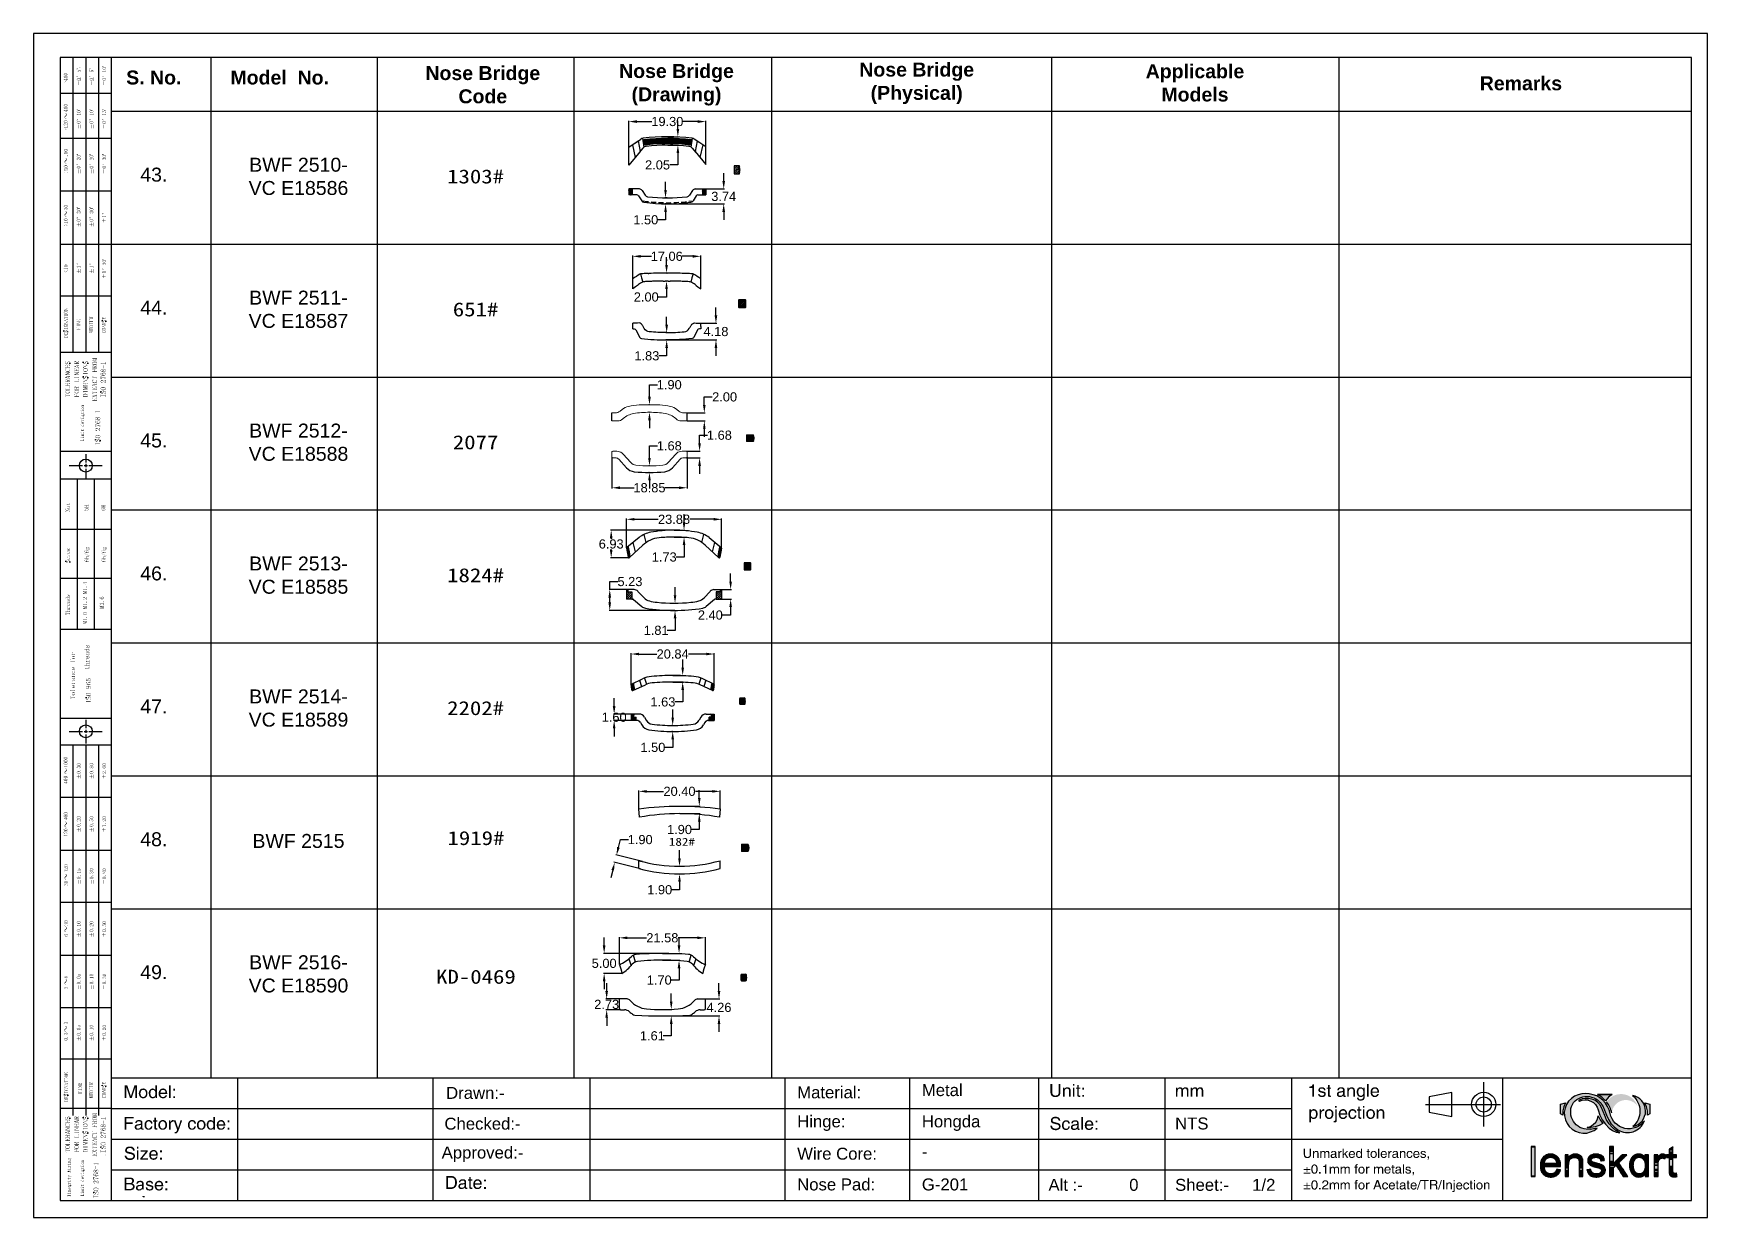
# Model space of a CAD drawing. Header units: inches. Extents: x 3613 to 8393, y -2205 to -794.
# Drawn here: x 3613.2 to 4033.2, y -1865.1 to -1568.1 of the extents above; entities that cross this region are included whole.
import ezdxf

# ---------------------------------------------------------------- set-up
doc = ezdxf.new("R2010")
doc.units = ezdxf.units.IN
doc.header["$MEASUREMENT"] = 0
for name, pattern in [('HIDDEN', [9.525, 6.35, -3.175]), ('HIDDEN2', [0.1875, 0.125, -0.0625]), ('PHANTOM2', [1.25, 0.625, -0.125, 0.125, -0.125, 0.125, -0.125])]:
    doc.linetypes.add(name, pattern=pattern)
doc.layers.add('Hidden Line', color=1, linetype='HIDDEN2')
doc.layers.add('Section Line', color=6, linetype='PHANTOM2')
doc.layers.add('绘图', color=7, linetype='Continuous', lineweight=13)
doc.styles.get("Standard").update_dxf_attribs({"font": 'arial.ttf'})
doc.dimstyles.new('Standard$0', dxfattribs={"dimtxt": 2.3, "dimasz": 2, "dimexe": 1, "dimexo": 1, "dimgap": 1, "dimtad": 0, "dimtih": 1, "dimtoh": 1, "dimdec": 1, "dimzin": 0, "dimdsep": 46, "dimtxsty": 'Standard', "dimcen": 0, "dimclrd": 4, "dimclre": 4, "dimclrt": 4, "dimadec": 1, "dimazin": 0, "dimtfac": 1, "dimtdec": 1, "dimtofl": 0, "dimtmove": 0, "dimatfit": 0, "dimfxl": 1, "dimtolj": 1, "dimtzin": 0, "dimarcsym": 0})
pattern_1 = [(45, (1451.80167, -270.86162), (-0.0883883476, 0.0883883476), [])]
pattern_2 = [(45, (1279.00339, -394.98865), (-0.176776695, 0.176776695), [])]
pattern_3 = [(45, (1599.43778, -823.09653), (-0.0883883476, 0.0883883476), [])]
pattern_4 = [(45, (1175.47032, -1107.79407), (-0.265165043, 0.265165043), [])]
pattern_5 = [(45, (5193.60463, -896.85571), (-0.112253202, 0.112253202), [])]
pattern_6 = [(45, (5193.60463, -900.43512), (-0.112253202, 0.112253202), [])]

msp = doc.modelspace()

# ---------------------------------------------------------------- texts
for s, insert, char_height, width, attachment_point in [('{\\fArial|b1|i0|c0|p34;S. No.}', (3643.413, -1579.211), 3.5, 34.34827, 5), ('{\\fArial|b1|i0|c0|p34;Model  No.}', (3674.999, -1579.211), 3.5, 34.34827, 5), ('{\\fArial|b1|i0|c0|p34;Nose Bridge Code}', (3725.956, -1581.011), 3.5, 34.34827, 5), ('{\\fArial|b1|i0|c0|p34;Nose Bridge (Drawing)}', (3774.547, -1581.011), 3.5, 34.34827, 5), ('{\\fArial|b1|i0|c0|p34;Nose Bridge (Physical)}', (3834.811, -1580.639), 3.5, 34.34827, 5), ('{\\fArial|b1|i0|c0|p34;Applicable Models}', (3904.626, -1580.554), 3.5, 34.34827, 5), ('{\\fArial|b1|i0|c0|p34;Remarks}', (3986.405, -1580.659), 3.5, 34.34827, 5), ('BWF 2510-\\PVC E18586', (3679.706, -1604.002), 3.5, 53.18236, 5), ('43.', (3643.413, -1603.574), 3.5, 34.34827, 5), ('{\\fSimSun|b1|i0|c0|p2;\\W1.2;1303#}', (3724.141, -1604.035), 3.5, 34.34827, 5), ('BWF 2511-\\PVC E18587', (3679.706, -1637.344), 3.5, 53.18236, 5), ('44.', (3643.413, -1636.916), 3.5, 34.34827, 5), ('{\\fSimSun|b1|i0|c0|p2;\\W1.2;651#}', (3724.141, -1637.377), 3.5, 34.34827, 5), ('BWF 2512-\\PVC E18588', (3679.706, -1670.686), 3.5, 53.18236, 5), ('45.', (3643.413, -1670.257), 3.5, 34.34827, 5), ('{\\fSimSun|b1|i0|c0|p2;\\W1.2;2077}', (3724.141, -1670.718), 3.5, 34.34827, 5), ('BWF 2513-\\PVC E18585', (3679.706, -1704.028), 3.5, 53.18236, 5), ('46.', (3643.413, -1703.599), 3.5, 34.34827, 5), ('{\\fSimSun|b1|i0|c0|p2;\\W1.2;1824#}', (3724.141, -1704.06), 3.5, 34.34827, 5), ('BWF 2514-\\PVC E18589', (3679.706, -1737.369), 3.5, 53.18236, 5), ('47.', (3643.413, -1736.941), 3.5, 34.34827, 5), ('{\\fSimSun|b1|i0|c0|p2;\\W1.2;2202#}', (3724.141, -1737.402), 3.5, 34.34827, 5), ('48.', (3643.413, -1770.283), 3.5, 34.34827, 5), ('BWF 2515', (3679.706, -1770.711), 3.5, 53.18236, 5), ('{\\fSimSun|b1|i0|c0|p2;\\W1.2;1919\\fSimSun|b1|i0|c134|p2;#}', (3724.233, -1769.997), 3.5, 34.34827, 5), ('{\\fSimSun|b1|i0|c134|p2;\\W1.2;182#}', (3772.633, -1769.907), 2, 14.41517, 1), ('49.', (3643.413, -1803.624), 3.5, 34.34827, 5), ('BWF 2516-\\PVC E18590', (3679.706, -1804.053), 3.5, 53.18236, 5), ('{\\fSimSun|b1|i0|c0|p2;\\W1.2;KD-0469}', (3724.233, -1804.784), 3.5, 34.34827, 5), ('Drawn:-', (3724.082, -1833.906), 2.9997, 34.34827, 5), ('\\pxql;Material:', (3822.003, -1833.762), 2.99966, 34.34827, 5), ('\\pxql;Metal ', (3853.279, -1833.207), 2.99966, 34.34827, 5), ('\\pxql;Hinge:', (3822.003, -1841.48), 2.99966, 34.34827, 5), ('\\pxql;Hongda', (3853.279, -1841.48), 2.99966, 34.34827, 5), ('Checked:-', (3725.879, -1841.624), 2.9997, 34.34827, 5), ('\\pxql;NTS', (3916.82, -1841.579), 2.9997, 34.34827, 5), ('Approved:-', (3725.879, -1849.296), 2.9997, 34.34827, 5), ('\\pxql; Wire Core:', (3820.835, -1849.152), 2.99966, 34.34827, 5), ('\\pxql;-', (3853.279, -1848.597), 2.9997, 34.34827, 5), ('\\pxql;Nose Pad:', (3822.003, -1856.87), 2.99966, 34.34827, 5), ('\\pxql;G-201', (3853.279, -1856.87), 2.99966, 34.34827, 5), ('\\pxql;Alt :-          0', (3885.046, -1856.969), 2.99966, 34.34827, 5), ('\\pxql;Sheet:-     1/2', (3916.82, -1856.969), 2.99966, 34.34827, 5)]:
    msp.add_mtext(s, dxfattribs=dict(insert=insert, char_height=char_height, width=width, attachment_point=attachment_point))

# ---------------------------------------------------------------- blocks, each defined once
blk = doc.blocks.new('fr')
at = {"transparency": 33554559}
for points in [[(1488.16, -437.24), (1488.16, -444.82), (1489.15, -444.82), (1489.15, -437.24)], [(1498.94, -439.18), (1498.94, -439.23), (1498.72, -439.23), (1498.67, -439.27), (1498.58, -439.27), (1498.54, -439.32), (1498.45, -439.32), (1498.4, -439.36), (1498.31, -439.41), (1498.27, -439.41), (1498.22, -439.45), (1498.18, -439.45), (1498.09, -439.54), (1498.04, -439.54), (1497.95, -439.59), (1497.95, -439.63), (1497.9, -439.63), (1497.86, -439.68), (1497.86, -439.72), (1497.81, -439.72), (1497.81, -439.77), (1497.77, -439.77), (1497.77, -439.81), (1497.72, -439.86), (1497.68, -439.86), (1497.68, -439.9), (1497.63, -439.9), (1497.63, -439.95), (1497.59, -439.95), (1497.59, -439.99), (1497.54, -440.04), (1497.54, -440.08), (1497.5, -440.08), (1497.5, -439.32), (1496.69, -439.32), (1496.69, -444.82), (1497.59, -444.82), (1497.59, -441.8), (1497.63, -441.8), (1497.63, -441.26), (1497.68, -441.21), (1497.68, -441.03), (1497.72, -441.03), (1497.72, -440.85), (1497.81, -440.67), (1497.86, -440.62), (1497.86, -440.58), (1497.95, -440.49), (1497.95, -440.44), (1497.99, -440.44), (1498.04, -440.4), (1498.04, -440.35), (1498.09, -440.35), (1498.22, -440.22), (1498.27, -440.22), (1498.31, -440.17), (1498.4, -440.17), (1498.49, -440.08), (1498.58, -440.08), (1498.63, -440.04), (1498.76, -440.04), (1498.81, -439.99), (1499.35, -439.99), (1499.39, -440.04), (1499.53, -440.04), (1499.53, -440.08), (1499.62, -440.08), (1499.66, -440.13), (1499.71, -440.13), (1499.71, -440.17), (1499.8, -440.17), (1499.8, -440.22), (1499.85, -440.22), (1499.89, -440.26), (1499.89, -440.31), (1499.94, -440.31), (1499.98, -440.35), (1499.98, -440.4), (1500.07, -440.49), (1500.07, -440.53), (1500.12, -440.58), (1500.12, -440.67), (1500.21, -440.85), (1500.21, -444.82), (1501.15, -444.82), (1501.15, -440.76), (1501.11, -440.67), (1501.11, -440.49), (1501.06, -440.44), (1501.06, -440.31), (1501.02, -440.26), (1501.02, -440.17), (1500.97, -440.17), (1500.97, -440.04), (1500.93, -440.04), (1500.93, -439.99), (1500.88, -439.95), (1500.88, -439.9), (1500.84, -439.9), (1500.84, -439.86), (1500.79, -439.81), (1500.79, -439.77), (1500.75, -439.77), (1500.75, -439.72), (1500.7, -439.72), (1500.7, -439.68), (1500.66, -439.63), (1500.61, -439.63), (1500.61, -439.59), (1500.52, -439.54), (1500.48, -439.54), (1500.39, -439.45), (1500.34, -439.45), (1500.3, -439.41), (1500.25, -439.41), (1500.16, -439.36), (1500.12, -439.36), (1500.12, -439.32), (1500.03, -439.32), (1499.98, -439.27), (1499.85, -439.27), (1499.85, -439.23), (1499.57, -439.23), (1499.53, -439.18)], [(1504.04, -439.18), (1504, -439.23), (1503.77, -439.23), (1503.59, -439.32), (1503.46, -439.32), (1503.41, -439.36), (1503.37, -439.36), (1503.09, -439.5), (1503.05, -439.54), (1503, -439.54), (1502.82, -439.72), (1502.78, -439.72), (1502.78, -439.77), (1502.64, -439.9), (1502.64, -439.95), (1502.6, -439.95), (1502.6, -440.04), (1502.55, -440.04), (1502.55, -440.13), (1502.51, -440.13), (1502.51, -440.22), (1502.46, -440.22), (1502.46, -440.35), (1502.42, -440.35), (1502.42, -440.53), (1502.37, -440.53), (1502.37, -441.08), (1502.42, -441.12), (1502.42, -441.26), (1502.46, -441.26), (1502.46, -441.35), (1502.51, -441.35), (1502.51, -441.44), (1502.55, -441.44), (1502.55, -441.48), (1502.6, -441.53), (1502.6, -441.57), (1502.64, -441.57), (1502.64, -441.62), (1502.69, -441.62), (1502.69, -441.66), (1502.73, -441.66), (1502.73, -441.71), (1502.78, -441.71), (1502.78, -441.75), (1502.82, -441.75), (1502.82, -441.8), (1502.87, -441.8), (1502.87, -441.84), (1502.91, -441.84), (1502.91, -441.89), (1502.96, -441.89), (1503, -441.93), (1503.05, -441.93), (1503.05, -441.98), (1503.14, -441.98), (1503.14, -442.02), (1503.23, -442.02), (1503.32, -442.11), (1503.41, -442.11), (1503.41, -442.16), (1503.5, -442.16), (1503.55, -442.2), (1503.64, -442.2), (1503.68, -442.25), (1503.82, -442.25), (1503.86, -442.29), (1503.95, -442.29), (1504, -442.34), (1504.18, -442.34), (1504.18, -442.38), (1504.36, -442.38), (1504.36, -442.43), (1504.45, -442.43), (1504.54, -442.48), (1504.63, -442.48), (1504.67, -442.52), (1504.76, -442.52), (1504.85, -442.57), (1504.95, -442.57), (1505.04, -442.61), (1505.26, -442.66), (1505.31, -442.7), (1505.4, -442.7), (1505.4, -442.75), (1505.49, -442.75), (1505.53, -442.79), (1505.58, -442.79), (1505.58, -442.84), (1505.62, -442.84), (1505.71, -442.93), (1505.71, -442.97), (1505.76, -443.02), (1505.76, -443.06), (1505.8, -443.06), (1505.8, -443.29), (1505.85, -443.29), (1505.8, -443.33), (1505.8, -443.51), (1505.76, -443.51), (1505.76, -443.6), (1505.71, -443.65), (1505.71, -443.69), (1505.67, -443.69), (1505.67, -443.78), (1505.62, -443.78), (1505.58, -443.83), (1505.58, -443.87), (1505.53, -443.87), (1505.53, -443.92), (1505.49, -443.92), (1505.44, -443.96), (1505.4, -443.96), (1505.35, -444.01), (1505.31, -444.01), (1505.31, -444.05), (1505.22, -444.05), (1505.17, -444.1), (1504.99, -444.1), (1504.95, -444.15), (1504.13, -444.15), (1504.09, -444.1), (1503.95, -444.1), (1503.95, -444.05), (1503.82, -444.05), (1503.82, -444.01), (1503.77, -444.01), (1503.73, -443.96), (1503.68, -443.96), (1503.64, -443.92), (1503.59, -443.92), (1503.59, -443.87), (1503.55, -443.87), (1503.5, -443.83), (1503.5, -443.78), (1503.46, -443.78), (1503.46, -443.74), (1503.41, -443.74), (1503.41, -443.69), (1503.37, -443.69), (1503.37, -443.65), (1503.32, -443.6), (1503.32, -443.56), (1503.28, -443.51), (1503.28, -443.42), (1503.23, -443.42), (1503.23, -443.33), (1503.19, -443.33), (1503.19, -443.2), (1503.14, -443.15), (1503.14, -443.02), (1502.96, -443.02), (1502.91, -443.06), (1502.73, -443.06), (1502.69, -443.11), (1502.46, -443.11), (1502.37, -443.15), (1502.19, -443.15), (1502.19, -443.2), (1502.24, -443.2), (1502.24, -443.38), (1502.28, -443.38), (1502.28, -443.51), (1502.33, -443.56), (1502.33, -443.65), (1502.37, -443.69), (1502.37, -443.78), (1502.42, -443.78), (1502.42, -443.87), (1502.46, -443.87), (1502.46, -443.92), (1502.51, -443.96), (1502.51, -444.05), (1502.55, -444.05), (1502.55, -444.1), (1502.6, -444.1), (1502.6, -444.15), (1502.64, -444.15), (1502.64, -444.24), (1502.69, -444.24), (1502.78, -444.33), (1502.78, -444.37), (1502.82, -444.37), (1502.87, -444.42), (1502.87, -444.46), (1502.91, -444.46), (1502.91, -444.51), (1502.96, -444.51), (1503, -444.55), (1503.05, -444.55), (1503.09, -444.6), (1503.19, -444.64), (1503.23, -444.69), (1503.28, -444.69), (1503.41, -444.73), (1503.46, -444.78), (1504, -444.91), (1504.22, -444.91), (1504.4, -444.96), (1504.63, -444.96), (1504.81, -444.91), (1505.04, -444.91), (1505.4, -444.82), (1505.44, -444.82), (1505.58, -444.78), (1505.62, -444.73), (1505.76, -444.69), (1505.8, -444.69), (1505.89, -444.64), (1505.94, -444.6), (1506.03, -444.55), (1506.07, -444.51), (1506.12, -444.51), (1506.12, -444.46), (1506.16, -444.46), (1506.21, -444.42), (1506.21, -444.37), (1506.25, -444.37), (1506.39, -444.24), (1506.39, -444.19), (1506.43, -444.19), (1506.43, -444.15), (1506.48, -444.15), (1506.48, -444.1), (1506.52, -444.1), (1506.52, -444.01), (1506.57, -444.01), (1506.57, -443.96), (1506.62, -443.92), (1506.62, -443.87), (1506.66, -443.87), (1506.66, -443.74), (1506.71, -443.74), (1506.71, -443.6), (1506.75, -443.6), (1506.75, -443.33), (1506.8, -443.29), (1506.8, -443.06), (1506.75, -443.06), (1506.75, -442.79), (1506.71, -442.79), (1506.71, -442.66), (1506.66, -442.61), (1506.66, -442.57), (1506.62, -442.52), (1506.62, -442.48), (1506.57, -442.43), (1506.57, -442.38), (1506.52, -442.38), (1506.52, -442.34), (1506.48, -442.34), (1506.48, -442.25), (1506.43, -442.25), (1506.39, -442.2), (1506.34, -442.2), (1506.34, -442.16), (1506.3, -442.16), (1506.3, -442.11), (1506.25, -442.11), (1506.21, -442.02), (1506.12, -442.02), (1506.12, -441.98), (1506.07, -441.98), (1506.03, -441.93), (1505.98, -441.93), (1505.94, -441.89), (1505.89, -441.89), (1505.85, -441.84), (1505.76, -441.84), (1505.71, -441.8), (1505.62, -441.8), (1505.58, -441.75), (1505.49, -441.75), (1505.44, -441.71), (1505.31, -441.71), (1505.31, -441.66), (1505.17, -441.66), (1505.13, -441.62), (1504.99, -441.62), (1504.95, -441.57), (1504.85, -441.57), (1504.85, -441.53), (1504.72, -441.53), (1504.67, -441.48), (1504.49, -441.48), (1504.49, -441.44), (1504.36, -441.44), (1504.31, -441.39), (1504.22, -441.39), (1504.22, -441.35), (1504.04, -441.35), (1504.04, -441.3), (1503.86, -441.3), (1503.77, -441.26), (1503.73, -441.26), (1503.73, -441.21), (1503.64, -441.21), (1503.55, -441.12), (1503.5, -441.12), (1503.46, -441.08), (1503.46, -441.03), (1503.41, -441.03), (1503.37, -440.94), (1503.32, -440.9), (1503.32, -440.81), (1503.28, -440.81), (1503.28, -440.49), (1503.32, -440.44), (1503.32, -440.4), (1503.37, -440.35), (1503.37, -440.31), (1503.41, -440.31), (1503.46, -440.26), (1503.46, -440.22), (1503.5, -440.22), (1503.59, -440.13), (1503.64, -440.13), (1503.64, -440.08), (1503.73, -440.08), (1503.73, -440.04), (1503.86, -440.04), (1503.91, -439.99), (1504.13, -439.99), (1504.18, -439.95), (1504.72, -439.95), (1504.76, -439.99), (1504.95, -439.99), (1504.99, -440.04), (1505.08, -440.04), (1505.08, -440.08), (1505.17, -440.08), (1505.17, -440.13), (1505.22, -440.13), (1505.26, -440.17), (1505.31, -440.17), (1505.31, -440.22), (1505.35, -440.22), (1505.44, -440.31), (1505.44, -440.35), (1505.49, -440.35), (1505.49, -440.4), (1505.53, -440.44), (1505.53, -440.49), (1505.58, -440.53), (1505.58, -440.58), (1505.62, -440.62), (1505.62, -440.81), (1505.67, -440.81), (1505.67, -440.85), (1505.85, -440.85), (1505.85, -440.81), (1506.16, -440.81), (1506.21, -440.76), (1506.52, -440.76), (1506.52, -440.72), (1506.57, -440.72), (1506.57, -440.62), (1506.52, -440.62), (1506.52, -440.44), (1506.48, -440.4), (1506.48, -440.26), (1506.43, -440.26), (1506.43, -440.17), (1506.39, -440.13), (1506.39, -440.04), (1506.34, -440.04), (1506.34, -439.99), (1506.3, -439.99), (1506.3, -439.9), (1506.25, -439.9), (1506.25, -439.86), (1506.07, -439.68), (1505.98, -439.63), (1505.89, -439.54), (1505.8, -439.5), (1505.76, -439.45), (1505.71, -439.45), (1505.53, -439.36), (1505.44, -439.36), (1505.4, -439.32), (1505.31, -439.32), (1505.17, -439.27), (1505.08, -439.23), (1504.81, -439.23), (1504.76, -439.18)], [(1520.97, -439.18), (1520.92, -439.23), (1520.79, -439.23), (1520.74, -439.27), (1520.65, -439.27), (1520.65, -439.32), (1520.61, -439.32), (1520.56, -439.36), (1520.52, -439.36), (1520.52, -439.41), (1520.47, -439.41), (1520.24, -439.63), (1520.24, -439.68), (1520.2, -439.68), (1520.2, -439.72), (1520.11, -439.81), (1520.11, -439.86), (1520.06, -439.86), (1520.06, -439.9), (1520.02, -439.95), (1520.02, -439.99), (1519.97, -440.04), (1519.97, -440.08), (1519.93, -440.13), (1519.93, -439.32), (1519.07, -439.32), (1519.07, -444.82), (1520.02, -444.82), (1520.02, -441.57), (1520.06, -441.48), (1520.06, -441.17), (1520.2, -440.76), (1520.29, -440.62), (1520.34, -440.53), (1520.34, -440.49), (1520.43, -440.44), (1520.47, -440.4), (1520.52, -440.35), (1520.52, -440.31), (1520.56, -440.31), (1520.61, -440.26), (1520.65, -440.26), (1520.65, -440.22), (1520.74, -440.22), (1520.79, -440.17), (1521.01, -440.17), (1521.06, -440.13), (1521.19, -440.13), (1521.19, -440.17), (1521.42, -440.17), (1521.46, -440.22), (1521.51, -440.22), (1521.51, -440.26), (1521.6, -440.26), (1521.64, -440.31), (1521.69, -440.31), (1521.73, -440.35), (1521.78, -440.31), (1521.78, -440.22), (1521.82, -440.22), (1521.82, -440.13), (1521.87, -440.08), (1521.87, -439.99), (1521.91, -439.95), (1521.91, -439.86), (1521.96, -439.86), (1521.96, -439.77), (1522.01, -439.72), (1522.01, -439.63), (1522.05, -439.59), (1522.05, -439.45), (1521.96, -439.45), (1521.96, -439.41), (1521.91, -439.41), (1521.87, -439.36), (1521.82, -439.36), (1521.78, -439.32), (1521.69, -439.32), (1521.69, -439.27), (1521.6, -439.27), (1521.51, -439.23), (1521.33, -439.23), (1521.33, -439.18)], [(1523.72, -437.38), (1523.68, -437.42), (1523.63, -437.42), (1523.63, -437.47), (1523.58, -437.47), (1523.49, -437.51), (1523.45, -437.56), (1523.36, -437.6), (1523.31, -437.6), (1523.22, -437.69), (1523.18, -437.69), (1523.04, -437.83), (1522.95, -437.83), (1522.91, -437.87), (1522.86, -437.87), (1522.86, -437.92), (1522.82, -437.92), (1522.82, -439.32), (1522.1, -439.32), (1522.1, -440.04), (1522.82, -440.04), (1522.82, -444.01), (1522.86, -444.01), (1522.86, -444.19), (1522.91, -444.24), (1522.91, -444.33), (1522.95, -444.37), (1522.95, -444.42), (1523.04, -444.51), (1523.04, -444.55), (1523.09, -444.55), (1523.22, -444.69), (1523.4, -444.78), (1523.49, -444.78), (1523.54, -444.82), (1523.63, -444.82), (1523.68, -444.87), (1524.53, -444.87), (1524.58, -444.82), (1524.71, -444.82), (1524.76, -444.78), (1524.8, -444.78), (1524.76, -444.73), (1524.76, -444.51), (1524.71, -444.46), (1524.71, -444.24), (1524.67, -444.19), (1524.67, -443.96), (1524.58, -443.96), (1524.53, -444.01), (1524.08, -444.01), (1524.08, -443.96), (1523.95, -443.96), (1523.9, -443.92), (1523.9, -443.87), (1523.86, -443.87), (1523.86, -443.83), (1523.81, -443.83), (1523.81, -443.78), (1523.77, -443.78), (1523.77, -443.69), (1523.72, -443.69), (1523.72, -440.04), (1524.67, -440.04), (1524.67, -439.32), (1523.72, -439.32)]]:
    blk.add_hatch(color=256, dxfattribs=at).paths.add_polyline_path(points)
h = blk.add_hatch(color=256, dxfattribs=at)
h.paths.add_polyline_path([(1495.51, -441.57), (1495.51, -441.26), (1495.47, -441.26), (1495.47, -441.12), (1495.42, -441.03), (1495.42, -440.94), (1495.38, -440.9), (1495.38, -440.81), (1495.33, -440.76), (1495.33, -440.67), (1495.29, -440.62), (1495.24, -440.53), (1495.24, -440.44), (1495.2, -440.4), (1495.2, -440.35), (1495.15, -440.35), (1495.11, -440.26), (1495.11, -440.22), (1495.02, -440.13), (1495.02, -440.08), (1494.97, -440.08), (1494.97, -440.04), (1494.93, -440.04), (1494.93, -439.99), (1494.88, -439.99), (1494.88, -439.95), (1494.61, -439.68), (1494.56, -439.68), (1494.47, -439.59), (1494.43, -439.59), (1494.34, -439.5), (1494.29, -439.5), (1494.2, -439.45), (1494.16, -439.41), (1494.07, -439.36), (1493.98, -439.36), (1493.93, -439.32), (1493.84, -439.27), (1493.8, -439.27), (1493.66, -439.23), (1493.44, -439.23), (1493.3, -439.18), (1492.71, -439.18), (1492.62, -439.23), (1492.44, -439.23), (1492.31, -439.27), (1492.26, -439.27), (1492.13, -439.32), (1492.13, -439.36), (1491.99, -439.36), (1491.95, -439.41), (1491.86, -439.45), (1491.81, -439.5), (1491.72, -439.5), (1491.63, -439.59), (1491.5, -439.68), (1491.41, -439.77), (1491.36, -439.77), (1491.36, -439.81), (1491.32, -439.81), (1491.32, -439.86), (1491.27, -439.86), (1491.23, -439.9), (1491.23, -439.95), (1491.18, -439.95), (1491.18, -439.99), (1491.13, -439.99), (1491.13, -440.04), (1491.09, -440.04), (1491.09, -440.08), (1491.04, -440.13), (1491.04, -440.17), (1491, -440.17), (1491, -440.26), (1490.95, -440.26), (1490.91, -440.35), (1490.91, -440.4), (1490.86, -440.4), (1490.86, -440.44), (1490.82, -440.49), (1490.82, -440.53), (1490.77, -440.62), (1490.73, -440.67), (1490.73, -440.76), (1490.68, -440.76), (1490.68, -440.85), (1490.64, -440.9), (1490.64, -441.03), (1490.59, -441.03), (1490.59, -441.21), (1490.55, -441.26), (1490.55, -441.53), (1490.5, -441.57), (1490.5, -442.66), (1490.55, -442.79), (1490.55, -442.88), (1490.59, -442.97), (1490.59, -443.11), (1490.64, -443.15), (1490.64, -443.29), (1490.68, -443.29), (1490.68, -443.38), (1490.73, -443.42), (1490.77, -443.51), (1490.77, -443.6), (1490.82, -443.6), (1490.82, -443.69), (1490.86, -443.69), (1490.86, -443.78), (1490.91, -443.78), (1490.91, -443.83), (1491, -443.92), (1491, -443.96), (1491.04, -443.96), (1491.04, -444.01), (1491.09, -444.05), (1491.13, -444.05), (1491.13, -444.15), (1491.18, -444.15), (1491.18, -444.19), (1491.23, -444.19), (1491.23, -444.24), (1491.27, -444.24), (1491.32, -444.33), (1491.36, -444.37), (1491.45, -444.42), (1491.5, -444.46), (1491.59, -444.51), (1491.63, -444.55), (1491.72, -444.6), (1491.77, -444.6), (1491.86, -444.64), (1491.9, -444.69), (1491.99, -444.73), (1492.04, -444.73), (1492.31, -444.82), (1492.35, -444.82), (1492.62, -444.91), (1492.94, -444.91), (1492.99, -444.96), (1493.26, -444.96), (1493.3, -444.91), (1493.62, -444.91), (1493.71, -444.87), (1493.75, -444.87), (1494.02, -444.78), (1494.07, -444.78), (1494.16, -444.73), (1494.2, -444.73), (1494.29, -444.69), (1494.34, -444.64), (1494.43, -444.6), (1494.47, -444.6), (1494.56, -444.55), (1494.61, -444.51), (1494.7, -444.46), (1494.75, -444.42), (1494.84, -444.37), (1494.88, -444.33), (1494.93, -444.24), (1494.97, -444.24), (1494.97, -444.19), (1495.02, -444.19), (1495.02, -444.15), (1495.06, -444.15), (1495.06, -444.1), (1495.15, -444.01), (1495.15, -443.96), (1495.2, -443.96), (1495.2, -443.92), (1495.24, -443.87), (1495.24, -443.83), (1495.29, -443.83), (1495.29, -443.74), (1495.33, -443.69), (1495.42, -443.51), (1495.42, -443.42), (1495.47, -443.42), (1495.47, -443.29), (1495.51, -443.29), (1495.51, -443.15), (1495.38, -443.15), (1495.29, -443.11), (1495.06, -443.11), (1494.97, -443.06), (1494.66, -443.06), (1494.61, -443.02), (1494.56, -443.02), (1494.56, -443.11), (1494.52, -443.11), (1494.52, -443.2), (1494.47, -443.2), (1494.47, -443.29), (1494.43, -443.33), (1494.43, -443.38), (1494.38, -443.42), (1494.29, -443.6), (1494.25, -443.6), (1494.2, -443.69), (1494.16, -443.74), (1494.16, -443.78), (1494.11, -443.78), (1494.11, -443.83), (1494.07, -443.83), (1493.98, -443.92), (1493.93, -443.92), (1493.89, -443.96), (1493.84, -443.96), (1493.84, -444.01), (1493.8, -444.01), (1493.75, -444.05), (1493.66, -444.05), (1493.62, -444.1), (1493.53, -444.1), (1493.48, -444.15), (1492.71, -444.15), (1492.71, -444.1), (1492.58, -444.1), (1492.58, -444.05), (1492.44, -444.05), (1492.44, -444.01), (1492.35, -444.01), (1492.35, -443.96), (1492.31, -443.96), (1492.26, -443.92), (1492.22, -443.92), (1492.13, -443.83), (1492.08, -443.83), (1492.08, -443.78), (1492.04, -443.78), (1492.04, -443.74), (1491.99, -443.69), (1491.95, -443.69), (1491.86, -443.51), (1491.81, -443.51), (1491.77, -443.42), (1491.72, -443.38), (1491.72, -443.29), (1491.68, -443.29), (1491.68, -443.2), (1491.63, -443.2), (1491.63, -443.11), (1491.59, -443.11), (1491.59, -442.97), (1491.54, -442.88), (1491.54, -442.84), (1491.5, -442.79), (1491.5, -442.48), (1491.45, -442.48), (1491.45, -442.29), (1495.56, -442.29), (1495.56, -441.57)])
h.paths.add_polyline_path([(1494.56, -441.26), (1494.56, -441.53), (1491.5, -441.53), (1491.5, -441.35), (1491.54, -441.35), (1491.54, -441.12), (1491.59, -441.12), (1491.59, -441.03), (1491.63, -440.99), (1491.63, -440.9), (1491.68, -440.85), (1491.68, -440.81), (1491.72, -440.76), (1491.72, -440.72), (1491.77, -440.67), (1491.77, -440.62), (1491.81, -440.62), (1491.86, -440.53), (1491.9, -440.49), (1491.9, -440.44), (1491.99, -440.4), (1491.99, -440.35), (1492.04, -440.35), (1492.08, -440.26), (1492.13, -440.26), (1492.22, -440.17), (1492.26, -440.17), (1492.31, -440.13), (1492.35, -440.13), (1492.35, -440.08), (1492.44, -440.08), (1492.44, -440.04), (1492.53, -440.04), (1492.58, -439.99), (1492.71, -439.99), (1492.8, -439.95), (1493.35, -439.95), (1493.39, -439.99), (1493.53, -439.99), (1493.57, -440.04), (1493.66, -440.04), (1493.71, -440.08), (1493.75, -440.08), (1493.8, -440.13), (1493.84, -440.13), (1493.89, -440.17), (1493.98, -440.22), (1493.98, -440.26), (1494.02, -440.26), (1494.07, -440.35), (1494.11, -440.35), (1494.11, -440.4), (1494.16, -440.4), (1494.2, -440.44), (1494.2, -440.49), (1494.25, -440.53), (1494.29, -440.62), (1494.34, -440.62), (1494.34, -440.67), (1494.38, -440.72), (1494.38, -440.76), (1494.43, -440.81), (1494.43, -440.9), (1494.47, -440.94), (1494.47, -441.03), (1494.52, -441.12), (1494.52, -441.26)], flags=0)
h = blk.add_hatch(color=256, dxfattribs=at)
h.paths.add_polyline_path([(1510.54, -441.98), (1510.54, -441.93), (1510.5, -441.93), (1510.5, -441.84), (1510.45, -441.84), (1510.41, -441.75), (1510.36, -441.71), (1510.36, -441.66), (1510.32, -441.66), (1510.32, -441.57), (1510.27, -441.57), (1510.27, -441.53), (1510.23, -441.48), (1510.23, -441.44), (1510.18, -441.44), (1510.18, -441.39), (1510.14, -441.35), (1510.14, -441.3), (1510.18, -441.3), (1510.63, -440.85), (1510.68, -440.85), (1510.68, -440.81), (1510.72, -440.81), (1510.72, -440.76), (1510.77, -440.76), (1510.81, -440.72), (1510.86, -440.62), (1510.9, -440.58), (1510.99, -440.53), (1510.99, -440.49), (1511.08, -440.44), (1511.08, -440.4), (1511.13, -440.35), (1511.17, -440.35), (1511.17, -440.31), (1511.22, -440.26), (1511.26, -440.26), (1511.26, -440.22), (1511.31, -440.22), (1511.35, -440.17), (1511.35, -440.13), (1511.4, -440.13), (1511.4, -440.08), (1511.44, -440.08), (1511.49, -440.04), (1511.49, -439.99), (1511.53, -439.99), (1511.53, -439.95), (1511.58, -439.95), (1511.58, -439.9), (1511.62, -439.9), (1511.94, -439.59), (1511.99, -439.54), (1512.03, -439.54), (1512.03, -439.5), (1512.08, -439.5), (1512.08, -439.45), (1512.12, -439.41), (1512.17, -439.41), (1512.17, -439.36), (1512.21, -439.36), (1512.21, -439.32), (1510.99, -439.32), (1510.99, -439.36), (1510.95, -439.41), (1510.9, -439.41), (1510.9, -439.45), (1510.86, -439.45), (1510.86, -439.5), (1510.81, -439.5), (1510.81, -439.54), (1510.72, -439.63), (1510.68, -439.63), (1510.68, -439.68), (1510.63, -439.68), (1510.63, -439.72), (1510.45, -439.9), (1510.41, -439.9), (1510.41, -439.95), (1510.36, -439.95), (1510.36, -439.99), (1510.14, -440.22), (1510.14, -440.26), (1510.09, -440.26), (1509.95, -440.4), (1509.95, -440.44), (1509.86, -440.49), (1509.86, -440.53), (1509.82, -440.53), (1509.73, -440.62), (1509.68, -440.72), (1509.59, -440.76), (1509.59, -440.81), (1509.55, -440.81), (1509.55, -440.85), (1509.5, -440.85), (1509.28, -441.08), (1509.28, -441.12), (1509.23, -441.12), (1509.23, -441.17), (1509.19, -441.17), (1509.19, -441.21), (1509.14, -441.21), (1509.1, -441.26), (1509.1, -441.3), (1509.05, -441.3), (1509.05, -441.35), (1509.01, -441.35), (1509.01, -441.39), (1508.96, -441.39), (1508.96, -441.44), (1508.92, -441.44), (1508.92, -441.48), (1508.87, -441.48), (1508.87, -441.53), (1508.83, -441.53), (1508.83, -437.24), (1507.88, -437.24), (1507.88, -444.82), (1508.83, -444.82), (1508.83, -442.61), (1508.87, -442.61), (1508.87, -442.57), (1508.96, -442.48), (1509.05, -442.43), (1509.05, -442.38), (1509.14, -442.29), (1509.28, -442.2), (1509.46, -442.02), (1509.5, -442.02), (1509.55, -442.07), (1509.55, -442.11), (1509.59, -442.16), (1509.59, -442.2), (1509.64, -442.2), (1509.64, -442.25), (1509.68, -442.29), (1509.68, -442.34), (1509.73, -442.34), (1509.73, -442.38), (1509.77, -442.43), (1509.82, -442.52), (1509.82, -442.57), (1509.86, -442.57), (1509.86, -442.61), (1509.91, -442.66), (1509.91, -442.7), (1510, -442.79), (1510.05, -442.88), (1510.09, -442.93), (1510.09, -442.97), (1510.18, -443.06), (1510.18, -443.11), (1510.27, -443.2), (1510.27, -443.24), (1510.32, -443.29), (1510.36, -443.33), (1510.36, -443.38), (1510.41, -443.38), (1510.41, -443.42), (1510.45, -443.51), (1510.5, -443.51), (1510.5, -443.56), (1510.54, -443.6), (1510.54, -443.65), (1510.59, -443.69), (1510.59, -443.74), (1510.63, -443.74), (1510.63, -443.78), (1510.68, -443.83), (1510.68, -443.87), (1510.72, -443.87), (1510.72, -443.92), (1510.77, -443.96), (1510.77, -444.01), (1510.81, -444.01), (1510.81, -444.1), (1510.86, -444.1), (1510.86, -444.15), (1510.9, -444.15), (1510.9, -444.24), (1510.95, -444.24), (1510.95, -444.28), (1510.99, -444.33), (1510.99, -444.37), (1511.04, -444.37), (1511.04, -444.42), (1511.08, -444.46), (1511.08, -444.51), (1511.13, -444.51), (1511.13, -444.6), (1511.17, -444.6), (1511.17, -444.64), (1511.22, -444.64), (1511.22, -444.73), (1511.26, -444.73), (1511.26, -444.78), (1511.31, -444.78), (1511.31, -444.82), (1512.44, -444.82), (1512.44, -444.78), (1512.39, -444.73), (1512.39, -444.69), (1512.35, -444.69), (1512.35, -444.64), (1512.3, -444.64), (1512.3, -444.6), (1512.26, -444.55), (1512.26, -444.51), (1512.21, -444.46), (1512.21, -444.42), (1512.17, -444.37), (1512.12, -444.37), (1512.12, -444.28), (1512.08, -444.28), (1512.08, -444.24), (1512.03, -444.19), (1512.03, -444.15), (1511.99, -444.15), (1511.99, -444.1), (1511.94, -444.05), (1511.94, -444.01), (1511.9, -444.01), (1511.9, -443.96), (1511.85, -443.92), (1511.85, -443.87), (1511.81, -443.87), (1511.81, -443.83), (1511.76, -443.78), (1511.76, -443.74), (1511.71, -443.74), (1511.71, -443.69), (1511.67, -443.65), (1511.67, -443.6), (1511.58, -443.51), (1511.53, -443.42), (1511.49, -443.42), (1511.49, -443.33), (1511.4, -443.24), (1511.4, -443.2), (1511.35, -443.15), (1511.31, -443.15), (1511.31, -443.06), (1511.17, -442.93), (1511.17, -442.88), (1511.13, -442.79), (1511.08, -442.79), (1511.08, -442.75), (1510.95, -442.61), (1510.95, -442.52), (1510.9, -442.52), (1510.86, -442.43), (1510.81, -442.38), (1510.81, -442.34), (1510.77, -442.34), (1510.77, -442.25), (1510.72, -442.2), (1510.68, -442.2), (1510.68, -442.11), (1510.59, -442.02), (1510.59, -441.98)])
h.paths.add_polyline_path([(1509.05, -441.71), (1508.96, -441.66), (1509.01, -441.66)], flags=0)
h.paths.add_polyline_path([(1509.41, -441.98), (1509.37, -441.93), (1509.41, -441.93)], flags=0)
h = blk.add_hatch(color=256, dxfattribs=at)
h.paths.add_polyline_path([(1513.25, -443.65), (1513.25, -443.74), (1513.29, -443.74), (1513.29, -443.83), (1513.34, -443.83), (1513.34, -443.87), (1513.38, -443.92), (1513.38, -443.96), (1513.48, -444.05), (1513.48, -444.1), (1513.52, -444.1), (1513.52, -444.15), (1513.57, -444.15), (1513.57, -444.19), (1513.61, -444.19), (1513.61, -444.24), (1513.66, -444.24), (1513.66, -444.28), (1513.7, -444.28), (1513.7, -444.33), (1513.75, -444.37), (1513.79, -444.37), (1513.93, -444.51), (1513.97, -444.51), (1514.06, -444.6), (1514.11, -444.6), (1514.11, -444.64), (1514.2, -444.64), (1514.29, -444.73), (1514.38, -444.73), (1514.38, -444.78), (1514.51, -444.78), (1514.51, -444.82), (1514.6, -444.82), (1514.65, -444.87), (1514.78, -444.87), (1514.87, -444.91), (1515.19, -444.91), (1515.24, -444.96), (1515.33, -444.91), (1515.6, -444.91), (1515.69, -444.87), (1515.82, -444.87), (1515.87, -444.82), (1515.96, -444.82), (1515.96, -444.78), (1516.05, -444.78), (1516.09, -444.73), (1516.14, -444.73), (1516.18, -444.69), (1516.23, -444.69), (1516.23, -444.64), (1516.32, -444.64), (1516.32, -444.6), (1516.36, -444.6), (1516.41, -444.55), (1516.41, -444.51), (1516.45, -444.51), (1516.63, -444.33), (1516.63, -444.28), (1516.68, -444.28), (1516.68, -444.24), (1516.72, -444.24), (1516.72, -444.15), (1516.77, -444.15), (1516.77, -444.82), (1517.63, -444.82), (1517.63, -439.32), (1516.72, -439.32), (1516.72, -439.9), (1516.68, -439.9), (1516.68, -439.86), (1516.63, -439.86), (1516.63, -439.81), (1516.59, -439.81), (1516.59, -439.77), (1516.54, -439.72), (1516.5, -439.72), (1516.5, -439.68), (1516.45, -439.68), (1516.45, -439.63), (1516.41, -439.63), (1516.41, -439.59), (1516.36, -439.59), (1516.32, -439.54), (1516.27, -439.54), (1516.27, -439.5), (1516.23, -439.5), (1516.23, -439.45), (1516.18, -439.45), (1516.14, -439.41), (1516.09, -439.41), (1516.05, -439.36), (1515.96, -439.36), (1515.96, -439.32), (1515.87, -439.32), (1515.87, -439.27), (1515.73, -439.27), (1515.64, -439.23), (1515.51, -439.23), (1515.46, -439.18), (1514.87, -439.18), (1514.83, -439.23), (1514.69, -439.23), (1514.6, -439.27), (1514.47, -439.27), (1514.47, -439.32), (1514.33, -439.32), (1514.33, -439.36), (1514.29, -439.36), (1514.24, -439.41), (1514.15, -439.41), (1514.15, -439.45), (1514.06, -439.45), (1514.06, -439.5), (1514.02, -439.5), (1513.97, -439.54), (1513.93, -439.54), (1513.93, -439.59), (1513.88, -439.59), (1513.79, -439.68), (1513.75, -439.68), (1513.75, -439.72), (1513.7, -439.72), (1513.7, -439.77), (1513.57, -439.9), (1513.52, -439.9), (1513.52, -439.95), (1513.43, -440.04), (1513.43, -440.08), (1513.38, -440.13), (1513.38, -440.17), (1513.25, -440.31), (1513.25, -440.35), (1513.2, -440.4), (1513.2, -440.49), (1513.16, -440.49), (1513.16, -440.58), (1513.11, -440.62), (1513.11, -440.72), (1513.07, -440.76), (1513.07, -440.85), (1513.02, -440.85), (1513.02, -440.94), (1512.98, -440.99), (1512.98, -441.17), (1512.93, -441.21), (1512.93, -441.44), (1512.89, -441.44), (1512.89, -442.61), (1512.93, -442.66), (1512.93, -442.79), (1512.98, -442.88), (1512.98, -443.02), (1513.02, -443.06), (1513.02, -443.15), (1513.07, -443.2), (1513.07, -443.29), (1513.11, -443.33), (1513.11, -443.42), (1513.16, -443.51), (1513.2, -443.56), (1513.2, -443.65)])
h.paths.add_polyline_path([(1514.33, -443.74), (1514.33, -443.69), (1514.29, -443.65), (1514.29, -443.6), (1514.2, -443.51), (1514.15, -443.42), (1514.11, -443.38), (1514.11, -443.33), (1514.06, -443.29), (1514.06, -443.2), (1513.97, -443.11), (1513.97, -443.02), (1513.93, -442.97), (1513.93, -442.79), (1513.88, -442.79), (1513.88, -442.66), (1513.84, -442.61), (1513.84, -442.2), (1513.79, -442.16), (1513.79, -441.89), (1513.84, -441.89), (1513.84, -441.48), (1513.88, -441.44), (1513.88, -441.26), (1513.93, -441.21), (1513.93, -441.08), (1513.97, -441.03), (1513.97, -440.99), (1514.02, -440.94), (1514.02, -440.85), (1514.06, -440.85), (1514.06, -440.76), (1514.11, -440.76), (1514.11, -440.72), (1514.15, -440.62), (1514.15, -440.58), (1514.2, -440.53), (1514.24, -440.53), (1514.24, -440.49), (1514.29, -440.44), (1514.29, -440.4), (1514.33, -440.35), (1514.38, -440.35), (1514.38, -440.31), (1514.42, -440.26), (1514.47, -440.26), (1514.47, -440.22), (1514.51, -440.22), (1514.65, -440.08), (1514.69, -440.08), (1514.87, -439.99), (1514.96, -439.99), (1515.01, -439.95), (1515.55, -439.95), (1515.64, -439.99), (1515.73, -439.99), (1515.82, -440.04), (1515.87, -440.08), (1515.91, -440.08), (1515.96, -440.13), (1516, -440.13), (1516, -440.17), (1516.09, -440.22), (1516.14, -440.22), (1516.14, -440.26), (1516.23, -440.31), (1516.23, -440.35), (1516.27, -440.35), (1516.32, -440.4), (1516.32, -440.44), (1516.36, -440.49), (1516.36, -440.53), (1516.45, -440.62), (1516.5, -440.72), (1516.5, -440.76), (1516.54, -440.81), (1516.54, -440.85), (1516.59, -440.85), (1516.59, -440.94), (1516.63, -440.99), (1516.63, -441.03), (1516.68, -441.08), (1516.68, -441.21), (1516.72, -441.26), (1516.72, -441.44), (1516.77, -441.44), (1516.77, -441.71), (1516.81, -441.75), (1516.81, -442.43), (1516.77, -442.52), (1516.77, -442.75), (1516.72, -442.79), (1516.72, -442.93), (1516.68, -442.97), (1516.68, -443.11), (1516.63, -443.15), (1516.63, -443.2), (1516.59, -443.24), (1516.59, -443.29), (1516.54, -443.33), (1516.54, -443.42), (1516.5, -443.42), (1516.45, -443.51), (1516.45, -443.56), (1516.41, -443.6), (1516.41, -443.65), (1516.36, -443.65), (1516.36, -443.69), (1516.32, -443.69), (1516.32, -443.74), (1516.27, -443.74), (1516.27, -443.78), (1516.23, -443.83), (1516.18, -443.83), (1516.18, -443.87), (1516.14, -443.87), (1516.14, -443.92), (1516.09, -443.92), (1516, -444.01), (1515.91, -444.01), (1515.91, -444.05), (1515.82, -444.05), (1515.78, -444.1), (1515.64, -444.1), (1515.64, -444.15), (1514.96, -444.15), (1514.96, -444.1), (1514.83, -444.1), (1514.83, -444.05), (1514.74, -444.05), (1514.74, -444.01), (1514.65, -444.01), (1514.65, -443.96), (1514.6, -443.96), (1514.51, -443.87), (1514.47, -443.87), (1514.47, -443.83), (1514.42, -443.83), (1514.38, -443.78), (1514.38, -443.74)], flags=0)
for points in [[(1488.2, -437.24), (1488.16, -437.24)], [(1489.15, -437.24), (1488.16, -437.24)], [(1489.15, -437.24), (1488.16, -437.24)], [(1489.15, -437.24), (1488.16, -437.24)], [(1489.15, -437.24), (1488.16, -437.24)], [(1489.15, -437.24), (1488.16, -437.24)], [(1489.15, -437.24), (1488.16, -437.24)], [(1489.15, -437.24), (1488.16, -437.24)], [(1489.15, -437.24), (1488.16, -437.24)], [(1489.15, -437.24), (1488.16, -437.24)], [(1489.15, -437.24), (1488.16, -437.24)], [(1489.15, -437.24), (1488.16, -437.24)], [(1489.15, -437.24), (1488.16, -437.24)], [(1489.15, -437.24), (1488.16, -437.24)], [(1489.15, -437.24), (1488.16, -437.24)], [(1489.15, -444.82), (1489.15, -437.24), (1488.16, -437.24), (1488.16, -444.82)], [(1489.15, -437.28), (1488.16, -437.28)], [(1489.15, -437.28), (1488.16, -437.28)], [(1489.15, -437.38), (1488.16, -437.38)], [(1489.15, -437.38), (1488.16, -437.38)], [(1488.25, -437.24), (1488.2, -437.24)], [(1488.29, -437.24), (1488.25, -437.24)], [(1488.34, -437.24), (1488.29, -437.24)], [(1488.43, -437.24), (1488.34, -437.24)], [(1488.56, -437.24), (1488.43, -437.24)], [(1488.79, -437.24), (1488.56, -437.24)], [(1488.88, -437.24), (1488.79, -437.24)], [(1488.97, -437.24), (1488.88, -437.24)], [(1489.01, -437.24), (1488.97, -437.24)], [(1489.06, -437.24), (1489.01, -437.24)], [(1489.1, -437.24), (1489.06, -437.24)], [(1489.15, -437.24), (1489.1, -437.24)], [(1491.23, -439.95), (1491.18, -439.95), (1491.18, -439.99), (1491.13, -439.99), (1491.13, -440.04), (1491.09, -440.08), (1491.04, -440.17), (1490.91, -440.35), (1490.82, -440.53), (1490.77, -440.62), (1490.73, -440.72), (1490.68, -440.85), (1490.64, -440.94), (1490.59, -441.03), (1490.59, -441.17), (1490.55, -441.26), (1490.55, -441.53), (1490.5, -441.57), (1490.5, -441.62), (1490.82, -441.62), (1491.04, -441.57), (1491.23, -441.57), (1491.32, -441.53), (1491.5, -441.53), (1491.5, -441.39), (1491.54, -441.35), (1491.54, -441.17), (1491.59, -441.03), (1491.63, -440.9), (1491.72, -440.76), (1491.81, -440.62), (1491.9, -440.49), (1491.99, -440.35), (1492.13, -440.26), (1492.22, -440.17), (1492.31, -440.13), (1492.35, -440.08), (1492.44, -440.08), (1492.49, -440.04), (1492.58, -439.99), (1492.71, -439.99), (1492.8, -439.95), (1493.08, -439.95)], [(1491.63, -440.94), (1490.64, -440.94)], [(1491.63, -440.94), (1490.64, -440.94)], [(1490.73, -440.76), (1490.68, -440.76), (1491.72, -440.76)], [(1491.68, -440.85), (1490.68, -440.85)], [(1491.68, -440.85), (1490.68, -440.85)], [(1491.77, -440.67), (1490.73, -440.67)], [(1491.77, -440.67), (1490.73, -440.67)], [(1491.72, -440.76), (1490.73, -440.76)], [(1491.81, -440.62), (1490.77, -440.62)], [(1491.81, -440.62), (1490.77, -440.62)], [(1491.77, -440.62), (1490.77, -440.62)], [(1490.77, -440.62), (1491.81, -440.62), (1491.77, -440.62)], [(1491.86, -440.53), (1490.82, -440.53)], [(1491.86, -440.53), (1490.82, -440.53)], [(1491.86, -440.53), (1490.82, -440.53)], [(1491.86, -440.53), (1490.82, -440.53)], [(1490.91, -440.4), (1490.86, -440.4), (1491.99, -440.4)], [(1491.99, -440.35), (1490.91, -440.35)], [(1490.91, -440.35), (1492.04, -440.35), (1491.99, -440.35)], [(1491.99, -440.35), (1490.91, -440.35)], [(1491.99, -440.35), (1490.91, -440.35)], [(1491.99, -440.4), (1490.91, -440.4)], [(1491, -440.26), (1490.95, -440.26), (1492.13, -440.26)], [(1492.08, -440.26), (1490.95, -440.26)], [(1490.95, -440.26), (1492.13, -440.26), (1492.08, -440.26)], [(1491.04, -440.17), (1491, -440.17), (1492.22, -440.17)], [(1492.22, -440.17), (1491, -440.17)], [(1492.22, -440.17), (1491, -440.17)], [(1492.13, -440.26), (1491, -440.26)], [(1492.31, -440.13), (1491.04, -440.13)], [(1491.04, -440.13), (1492.35, -440.13), (1492.31, -440.13)], [(1492.31, -440.13), (1491.04, -440.13)], [(1492.31, -440.13), (1491.04, -440.13)], [(1491.04, -440.17), (1492.26, -440.17), (1492.22, -440.17)], [(1491.13, -440.04), (1491.09, -440.04), (1492.44, -440.04)], [(1492.4, -440.08), (1491.09, -440.08)], [(1491.09, -440.08), (1492.44, -440.08), (1492.4, -440.08)], [(1492.4, -440.08), (1491.09, -440.08)], [(1492.4, -440.08), (1491.09, -440.08)], [(1492.35, -440.08), (1491.09, -440.08)], [(1491.09, -440.08), (1492.4, -440.08), (1492.35, -440.08)], [(1491.18, -439.99), (1491.13, -439.99), (1492.67, -439.99)], [(1492.62, -439.99), (1491.13, -439.99)], [(1491.13, -439.99), (1492.67, -439.99), (1492.62, -439.99)], [(1492.62, -439.99), (1491.13, -439.99)], [(1492.62, -439.99), (1491.13, -439.99)], [(1492.62, -439.99), (1491.13, -439.99)], [(1492.62, -439.99), (1491.13, -439.99)], [(1492.58, -439.99), (1491.13, -439.99)], [(1491.13, -439.99), (1492.62, -439.99), (1492.58, -439.99)], [(1492.58, -439.99), (1491.13, -439.99)], [(1492.58, -439.99), (1491.13, -439.99)], [(1492.58, -439.99), (1491.13, -439.99)], [(1492.58, -439.99), (1491.13, -439.99)], [(1492.58, -439.99), (1491.13, -439.99)], [(1492.58, -439.99), (1491.13, -439.99)], [(1492.58, -439.99), (1491.13, -439.99)], [(1492.58, -439.99), (1491.13, -439.99)], [(1492.53, -440.04), (1491.13, -440.04)], [(1492.53, -440.04), (1491.13, -440.04)], [(1492.49, -440.04), (1491.13, -440.04)], [(1491.13, -440.04), (1492.53, -440.04), (1492.49, -440.04)], [(1491.13, -440.04), (1492.49, -440.04), (1492.44, -440.04)], [(1491.23, -439.95), (1491.18, -439.95), (1493.03, -439.95)], [(1493.03, -439.95), (1491.18, -439.95)], [(1493.03, -439.95), (1491.18, -439.95)], [(1492.99, -439.95), (1491.18, -439.95)], [(1491.18, -439.95), (1493.03, -439.95), (1492.99, -439.95)], [(1492.99, -439.95), (1491.18, -439.95)], [(1492.99, -439.95), (1491.18, -439.95)], [(1492.94, -439.95), (1491.18, -439.95)], [(1491.18, -439.95), (1492.99, -439.95), (1492.94, -439.95)], [(1492.89, -439.95), (1491.18, -439.95)], [(1491.18, -439.95), (1492.94, -439.95), (1492.89, -439.95)], [(1492.89, -439.95), (1491.18, -439.95)], [(1492.89, -439.95), (1491.18, -439.95)], [(1492.89, -439.95), (1491.18, -439.95)], [(1492.89, -439.95), (1491.18, -439.95)], [(1492.85, -439.95), (1491.18, -439.95)], [(1491.18, -439.95), (1492.89, -439.95), (1492.85, -439.95)], [(1492.85, -439.95), (1491.18, -439.95)], [(1492.85, -439.95), (1491.18, -439.95)], [(1492.85, -439.95), (1491.18, -439.95)], [(1492.85, -439.95), (1491.18, -439.95)], [(1492.85, -439.95), (1491.18, -439.95)], [(1492.85, -439.95), (1491.18, -439.95)], [(1492.85, -439.95), (1491.18, -439.95)], [(1492.85, -439.95), (1491.18, -439.95)], [(1492.85, -439.95), (1491.18, -439.95)], [(1492.85, -439.95), (1491.18, -439.95)], [(1492.85, -439.95), (1491.18, -439.95)], [(1492.85, -439.95), (1491.18, -439.95)], [(1492.8, -439.95), (1491.18, -439.95)], [(1491.18, -439.95), (1492.85, -439.95), (1492.8, -439.95)], [(1492.71, -439.99), (1491.18, -439.99)], [(1492.71, -439.99), (1491.18, -439.99)], [(1492.71, -439.99), (1491.18, -439.99)], [(1492.71, -439.99), (1491.18, -439.99)], [(1492.67, -439.99), (1491.18, -439.99)], [(1491.18, -439.99), (1492.71, -439.99), (1492.67, -439.99)], [(1492.67, -439.99), (1491.18, -439.99)], [(1494.88, -439.95), (1491.23, -439.95)], [(1494.88, -439.95), (1491.23, -439.95)], [(1494.88, -439.95), (1491.23, -439.95)], [(1494.88, -439.95), (1491.23, -439.95)], [(1494.88, -439.95), (1491.23, -439.95)], [(1494.88, -439.95), (1491.23, -439.95)], [(1494.88, -439.95), (1491.23, -439.95)], [(1494.88, -439.95), (1491.23, -439.95)], [(1491.27, -439.95), (1491.23, -439.95)], [(1491.27, -439.95), (1491.23, -439.95)], [(1493.08, -439.95), (1491.23, -439.95)], [(1493.08, -439.95), (1491.23, -439.95)], [(1493.08, -439.95), (1491.23, -439.95)], [(1493.08, -439.95), (1491.23, -439.95)], [(1493.08, -439.95), (1491.23, -439.95)], [(1493.08, -439.95), (1491.23, -439.95)], [(1491.23, -439.95), (1493.08, -439.95), (1493.03, -439.95)], [(1491.32, -439.86), (1491.27, -439.86), (1494.79, -439.86)], [(1491.32, -439.95), (1491.27, -439.95)], [(1491.32, -439.95), (1491.27, -439.95)], [(1491.36, -439.81), (1491.32, -439.81), (1494.75, -439.81)], [(1494.75, -439.81), (1491.32, -439.81)], [(1494.75, -439.81), (1491.32, -439.81)], [(1494.79, -439.86), (1491.32, -439.86)], [(1491.36, -439.95), (1491.32, -439.95)], [(1491.41, -439.95), (1491.32, -439.95)], [(1491.41, -439.77), (1491.36, -439.77), (1494.7, -439.77)], [(1494.75, -439.81), (1491.36, -439.81)], [(1494.75, -439.81), (1491.36, -439.81)], [(1494.75, -439.81), (1491.36, -439.81)], [(1494.75, -439.81), (1491.36, -439.81)], [(1494.75, -439.81), (1491.36, -439.81)], [(1494.75, -439.81), (1491.36, -439.81)], [(1494.75, -439.81), (1491.36, -439.81)], [(1491.41, -439.95), (1491.36, -439.95)], [(1494.7, -439.77), (1491.41, -439.77)], [(1491.5, -439.95), (1491.41, -439.95)], [(1491.5, -439.95), (1491.41, -439.95)], [(1494.61, -439.68), (1491.5, -439.68)], [(1491.5, -439.68), (1494.61, -439.68)], [(1491.59, -439.95), (1491.5, -439.95)], [(1491.59, -439.95), (1491.5, -439.95)], [(1491.68, -439.95), (1491.59, -439.95)], [(1491.63, -439.95), (1491.59, -439.95)], [(1494.47, -439.59), (1491.63, -439.59)], [(1491.63, -439.59), (1494.47, -439.59)], [(1491.72, -439.95), (1491.63, -439.95)], [(1491.77, -439.95), (1491.68, -439.95)], [(1491.81, -439.5), (1491.72, -439.5), (1494.34, -439.5)], [(1491.9, -439.95), (1491.72, -439.95)], [(1491.99, -439.95), (1491.77, -439.95)], [(1491.81, -439.5), (1494.34, -439.5)], [(1492.31, -439.95), (1491.9, -439.95)], [(1492.13, -439.36), (1491.99, -439.36), (1494.07, -439.36)], [(1492.22, -439.95), (1491.99, -439.95)], [(1492.13, -439.36), (1494.07, -439.36)], [(1492.44, -439.95), (1492.22, -439.95)], [(1492.31, -439.27), (1492.26, -439.27), (1493.84, -439.27)], [(1492.31, -439.27), (1493.84, -439.27)], [(1492.49, -439.95), (1492.31, -439.95)], [(1492.53, -439.23), (1492.44, -439.23), (1493.66, -439.23)], [(1493.66, -439.23), (1492.44, -439.23)], [(1493.66, -439.23), (1492.44, -439.23)], [(1492.53, -439.95), (1492.44, -439.95)], [(1492.58, -439.95), (1492.49, -439.95)], [(1492.58, -439.23), (1492.53, -439.23), (1493.57, -439.23)], [(1492.53, -439.23), (1493.66, -439.23)], [(1492.67, -439.95), (1492.53, -439.95)], [(1492.62, -439.23), (1492.58, -439.23), (1493.48, -439.23)], [(1493.53, -439.23), (1492.58, -439.23)], [(1492.58, -439.23), (1493.53, -439.23)], [(1493.53, -439.23), (1492.58, -439.23)], [(1493.53, -439.23), (1492.58, -439.23)], [(1492.58, -439.23), (1493.57, -439.23)], [(1492.67, -439.95), (1492.58, -439.95)], [(1493.48, -439.23), (1492.62, -439.23)], [(1492.62, -439.23), (1493.48, -439.23)], [(1493.48, -439.23), (1492.62, -439.23)], [(1493.48, -439.23), (1492.62, -439.23)], [(1493.48, -439.23), (1492.62, -439.23)], [(1493.48, -439.23), (1492.62, -439.23)], [(1493.48, -439.23), (1492.62, -439.23)], [(1493.48, -439.23), (1492.62, -439.23)], [(1493.48, -439.23), (1492.62, -439.23)], [(1493.48, -439.23), (1492.62, -439.23)], [(1493.48, -439.23), (1492.62, -439.23)], [(1493.48, -439.23), (1492.62, -439.23)], [(1493.48, -439.23), (1492.62, -439.23)], [(1492.76, -439.95), (1492.67, -439.95)], [(1492.76, -439.95), (1492.67, -439.95)], [(1492.76, -439.18), (1492.71, -439.18), (1493.26, -439.18)], [(1493.26, -439.18), (1492.71, -439.18)], [(1493.26, -439.18), (1492.71, -439.18)], [(1493.26, -439.18), (1492.71, -439.18)], [(1493.26, -439.18), (1492.71, -439.18)], [(1493.26, -439.18), (1492.71, -439.18)], [(1493.26, -439.18), (1492.71, -439.18)], [(1493.26, -439.18), (1492.71, -439.18)], [(1493.26, -439.18), (1492.71, -439.18)], [(1493.3, -439.18), (1492.71, -439.18)], [(1492.71, -439.18), (1493.3, -439.18)], [(1493.3, -439.18), (1492.71, -439.18)], [(1493.3, -439.18), (1492.71, -439.18)], [(1493.3, -439.18), (1492.71, -439.18)], [(1493.3, -439.18), (1492.71, -439.18)], [(1492.85, -439.18), (1492.76, -439.18), (1493.21, -439.18)], [(1492.76, -439.18), (1493.26, -439.18)], [(1492.85, -439.95), (1492.76, -439.95)], [(1492.85, -439.95), (1492.76, -439.95)], [(1492.89, -439.18), (1492.85, -439.18), (1493.12, -439.18)], [(1492.85, -439.18), (1493.21, -439.18)], [(1492.89, -439.95), (1492.85, -439.95)], [(1492.89, -439.95), (1492.85, -439.95)], [(1492.94, -439.18), (1492.89, -439.18), (1493.08, -439.18)], [(1493.08, -439.18), (1492.89, -439.18)], [(1493.08, -439.18), (1492.89, -439.18)], [(1492.89, -439.18), (1493.12, -439.18)], [(1492.94, -439.95), (1492.89, -439.95)], [(1492.99, -439.95), (1492.89, -439.95)], [(1492.99, -439.18), (1492.94, -439.18), (1493.08, -439.18)], [(1493.08, -439.18), (1492.94, -439.18)], [(1493.08, -439.18), (1492.94, -439.18)], [(1493.08, -439.18), (1492.94, -439.18)], [(1493.08, -439.18), (1492.94, -439.18)], [(1493.08, -439.18), (1492.94, -439.18)], [(1492.99, -439.95), (1492.94, -439.95)], [(1493.03, -439.18), (1492.99, -439.18)], [(1493.08, -439.18), (1492.99, -439.18)], [(1493.03, -439.95), (1492.99, -439.95)], [(1493.03, -439.95), (1492.99, -439.95)], [(1493.08, -439.18), (1493.03, -439.18)], [(1493.08, -439.95), (1493.03, -439.95)], [(1493.08, -439.95), (1493.03, -439.95)], [(1494.88, -439.95), (1493.08, -439.95)], [(1494.88, -439.95), (1493.08, -439.95)], [(1493.08, -439.95), (1494.88, -439.95)], [(1494.88, -439.95), (1493.08, -439.95)], [(1494.88, -439.95), (1493.12, -439.95)], [(1494.88, -439.95), (1493.12, -439.95)], [(1493.12, -439.95), (1494.88, -439.95)], [(1494.88, -439.95), (1493.12, -439.95)], [(1494.88, -439.95), (1493.17, -439.95)], [(1494.88, -439.95), (1493.17, -439.95)], [(1493.17, -439.95), (1494.88, -439.95)], [(1494.88, -439.95), (1493.17, -439.95)], [(1494.88, -439.95), (1493.21, -439.95)], [(1494.88, -439.95), (1493.21, -439.95)], [(1493.21, -439.95), (1494.88, -439.95)], [(1494.88, -439.95), (1493.21, -439.95)], [(1493.26, -439.95), (1494.88, -439.95)], [(1494.88, -439.95), (1493.26, -439.95)], [(1494.88, -439.95), (1493.3, -439.95)], [(1494.88, -439.95), (1493.3, -439.95)], [(1494.88, -439.95), (1493.3, -439.95)], [(1494.88, -439.95), (1493.3, -439.95)], [(1494.88, -439.95), (1493.3, -439.95)], [(1494.88, -439.95), (1493.3, -439.95)], [(1494.88, -439.95), (1493.3, -439.95)], [(1494.88, -439.95), (1493.3, -439.95)], [(1494.88, -439.95), (1493.3, -439.95)], [(1494.88, -439.95), (1493.3, -439.95)], [(1494.88, -439.95), (1493.3, -439.95)], [(1494.88, -439.95), (1493.3, -439.95)], [(1494.88, -439.95), (1493.3, -439.95)], [(1494.88, -439.95), (1493.3, -439.95)], [(1494.88, -439.95), (1493.3, -439.95)], [(1494.88, -439.95), (1493.3, -439.95)], [(1494.88, -439.95), (1493.3, -439.95)], [(1494.88, -439.95), (1493.3, -439.95)], [(1493.3, -439.95), (1494.88, -439.95)], [(1494.88, -439.95), (1493.3, -439.95)], [(1494.88, -439.99), (1493.39, -439.99)], [(1494.88, -439.99), (1493.39, -439.99)], [(1493.39, -439.99), (1494.93, -439.99)], [(1493.39, -439.99), (1494.93, -439.99)], [(1494.93, -439.99), (1493.44, -439.99)], [(1494.93, -439.99), (1493.44, -439.99)], [(1493.44, -439.99), (1494.93, -439.99)], [(1494.93, -439.99), (1493.44, -439.99)], [(1494.93, -439.99), (1493.48, -439.99)], [(1494.93, -439.99), (1493.48, -439.99)], [(1494.93, -439.99), (1493.48, -439.99)], [(1494.93, -439.99), (1493.48, -439.99)], [(1493.48, -439.99), (1494.93, -439.99)], [(1494.93, -439.99), (1493.48, -439.99)], [(1494.93, -439.99), (1493.53, -439.99)], [(1494.93, -439.99), (1493.53, -439.99)], [(1494.93, -439.99), (1493.53, -439.99)], [(1494.93, -439.99), (1493.53, -439.99)], [(1494.93, -439.99), (1493.53, -439.99)], [(1494.93, -439.99), (1493.53, -439.99)], [(1494.93, -439.99), (1493.53, -439.99)], [(1494.93, -439.99), (1493.53, -439.99)], [(1494.93, -439.99), (1493.53, -439.99)], [(1494.93, -439.99), (1493.53, -439.99)], [(1493.57, -440.04), (1494.93, -440.04)], [(1494.93, -440.04), (1493.57, -440.04)], [(1494.97, -440.04), (1493.62, -440.04)], [(1493.62, -440.04), (1494.97, -440.04)], [(1493.62, -440.04), (1494.97, -440.04)], [(1494.97, -440.04), (1493.62, -440.04)], [(1494.97, -440.08), (1493.71, -440.08)], [(1494.97, -440.08), (1493.71, -440.08)], [(1493.71, -440.08), (1494.97, -440.08)], [(1494.97, -440.08), (1493.71, -440.08)], [(1495.02, -440.08), (1493.75, -440.08)], [(1493.75, -440.08), (1495.02, -440.08)], [(1495.02, -440.13), (1493.8, -440.13)], [(1495.02, -440.13), (1493.8, -440.13)], [(1493.8, -440.13), (1495.02, -440.13)], [(1495.02, -440.13), (1493.8, -440.13)], [(1495.06, -440.17), (1493.89, -440.17)], [(1495.06, -440.17), (1493.89, -440.17)], [(1495.06, -440.17), (1493.89, -440.17)], [(1495.06, -440.17), (1493.89, -440.17)], [(1493.98, -440.26), (1495.11, -440.26)], [(1495.11, -440.26), (1493.98, -440.26)], [(1495.11, -440.26), (1494.02, -440.26)], [(1495.11, -440.26), (1494.02, -440.26)], [(1494.07, -440.35), (1495.15, -440.35)], [(1495.15, -440.35), (1494.07, -440.35)], [(1495.2, -440.35), (1494.11, -440.35)], [(1494.11, -440.35), (1495.2, -440.35)], [(1494.11, -440.4), (1495.2, -440.4)], [(1495.2, -440.4), (1494.11, -440.4)], [(1495.24, -440.53), (1494.25, -440.53)], [(1495.24, -440.53), (1494.25, -440.53)], [(1495.24, -440.53), (1494.25, -440.53)], [(1495.24, -440.53), (1494.25, -440.53)], [(1495.29, -440.62), (1494.29, -440.62)], [(1495.29, -440.62), (1494.29, -440.62)], [(1494.29, -440.62), (1495.29, -440.62)], [(1495.29, -440.62), (1494.29, -440.62)], [(1495.33, -440.67), (1494.34, -440.67)], [(1495.33, -440.67), (1494.34, -440.67)], [(1495.33, -440.76), (1494.38, -440.76)], [(1495.33, -440.76), (1494.38, -440.76)], [(1495.38, -440.85), (1494.43, -440.85)], [(1495.38, -440.85), (1494.43, -440.85)], [(1495.42, -440.94), (1494.47, -440.94)], [(1495.42, -440.94), (1494.47, -440.94)], [(1496.73, -439.32), (1496.69, -439.32)], [(1497.5, -439.32), (1496.69, -439.32)], [(1497.5, -439.32), (1496.69, -439.32)], [(1497.5, -439.32), (1496.69, -439.32)], [(1497.5, -439.32), (1496.69, -439.32)], [(1497.5, -439.32), (1496.69, -439.32)], [(1497.5, -439.32), (1496.69, -439.32)], [(1497.5, -439.32), (1496.69, -439.32)], [(1497.5, -439.32), (1496.69, -439.32)], [(1497.5, -439.32), (1496.69, -439.32)], [(1497.5, -439.32), (1496.69, -439.32)], [(1497.5, -439.32), (1496.69, -439.32)], [(1497.5, -439.32), (1496.69, -439.32)], [(1497.5, -439.32), (1496.69, -439.32), (1496.69, -444.82), (1497.59, -444.82), (1497.59, -441.8), (1497.63, -441.8), (1497.63, -441.26), (1497.68, -441.12), (1497.72, -441.03), (1497.72, -440.9), (1497.77, -440.76), (1497.81, -440.67), (1497.9, -440.53), (1497.95, -440.44), (1498.04, -440.35), (1498.13, -440.31), (1498.18, -440.26), (1498.22, -440.22), (1498.27, -440.22), (1498.31, -440.17), (1498.36, -440.17), (1498.45, -440.13), (1498.49, -440.08), (1497.5, -440.08)], [(1497.5, -439.36), (1496.69, -439.36)], [(1497.5, -439.36), (1496.69, -439.36)], [(1497.5, -439.36), (1496.69, -439.36)], [(1497.5, -439.36), (1496.69, -439.36)], [(1497.5, -439.36), (1496.69, -439.36)], [(1497.5, -439.36), (1496.69, -439.36)], [(1497.5, -439.41), (1496.69, -439.41)], [(1497.5, -439.41), (1496.69, -439.41)], [(1497.5, -439.41), (1496.69, -439.41)], [(1497.5, -439.41), (1496.69, -439.41)], [(1497.5, -439.41), (1496.69, -439.41)], [(1497.5, -439.41), (1496.69, -439.41)], [(1497.5, -439.45), (1496.69, -439.45)], [(1497.5, -439.45), (1496.69, -439.45)], [(1497.5, -439.5), (1496.69, -439.5)], [(1497.5, -439.5), (1496.69, -439.5)], [(1497.5, -439.5), (1496.69, -439.5)], [(1497.5, -439.5), (1496.69, -439.5)], [(1497.5, -439.54), (1496.69, -439.54)], [(1497.5, -439.54), (1496.69, -439.54)], [(1497.5, -439.54), (1496.69, -439.54)], [(1497.5, -439.54), (1496.69, -439.54)], [(1497.5, -439.54), (1496.69, -439.54)], [(1497.5, -439.54), (1496.69, -439.54)], [(1497.5, -439.59), (1496.69, -439.59)], [(1497.5, -439.59), (1496.69, -439.59)], [(1497.5, -439.63), (1496.69, -439.63)], [(1497.5, -439.63), (1496.69, -439.63)], [(1497.5, -439.72), (1496.69, -439.72)], [(1497.5, -439.72), (1496.69, -439.72)], [(1497.5, -439.77), (1496.69, -439.77)], [(1497.5, -439.77), (1496.69, -439.77)], [(1497.5, -439.77), (1496.69, -439.77)], [(1497.5, -439.77), (1496.69, -439.77)], [(1497.5, -439.77), (1496.69, -439.77)], [(1497.5, -439.77), (1496.69, -439.77)], [(1497.5, -439.77), (1496.69, -439.77)], [(1497.5, -439.77), (1496.69, -439.77)], [(1497.5, -439.77), (1496.69, -439.77)], [(1497.5, -439.77), (1496.69, -439.77)], [(1497.5, -439.77), (1496.69, -439.77)], [(1497.5, -439.77), (1496.69, -439.77)], [(1497.5, -439.77), (1496.69, -439.77)], [(1497.5, -439.77), (1496.69, -439.77)], [(1497.5, -439.81), (1496.69, -439.81)], [(1497.5, -439.81), (1496.69, -439.81)], [(1497.5, -439.86), (1496.69, -439.86)], [(1497.5, -439.86), (1496.69, -439.86)], [(1497.5, -439.86), (1496.69, -439.86)], [(1497.5, -439.86), (1496.69, -439.86)], [(1497.5, -439.86), (1496.69, -439.86)], [(1497.5, -439.86), (1496.69, -439.86)], [(1497.5, -439.9), (1496.69, -439.9)], [(1497.5, -439.9), (1496.69, -439.9)], [(1497.5, -439.9), (1496.69, -439.9)], [(1497.5, -439.9), (1496.69, -439.9)], [(1497.5, -439.9), (1496.69, -439.9)], [(1497.5, -439.9), (1496.69, -439.9)], [(1497.5, -439.9), (1496.69, -439.9)], [(1497.5, -439.9), (1496.69, -439.9)], [(1497.5, -439.9), (1496.69, -439.9)], [(1497.5, -439.9), (1496.69, -439.9)], [(1497.5, -439.9), (1496.69, -439.9)], [(1497.5, -439.9), (1496.69, -439.9)], [(1497.5, -439.9), (1496.69, -439.9)], [(1497.5, -439.9), (1496.69, -439.9)], [(1497.5, -439.9), (1496.69, -439.9)], [(1497.5, -439.9), (1496.69, -439.9)], [(1497.5, -439.9), (1496.69, -439.9)], [(1497.5, -439.9), (1496.69, -439.9)], [(1497.5, -439.9), (1496.69, -439.9)], [(1497.5, -439.9), (1496.69, -439.9)], [(1497.5, -439.9), (1496.69, -439.9)], [(1497.5, -439.9), (1496.69, -439.9)], [(1497.5, -439.9), (1496.69, -439.9)], [(1497.5, -439.9), (1496.69, -439.9)], [(1497.5, -439.9), (1496.69, -439.9)], [(1497.5, -439.9), (1496.69, -439.9)], [(1497.5, -439.9), (1496.69, -439.9)], [(1497.5, -439.9), (1496.69, -439.9)], [(1497.5, -439.9), (1496.69, -439.9)], [(1497.5, -439.9), (1496.69, -439.9)], [(1497.5, -439.9), (1496.69, -439.9)], [(1497.5, -439.9), (1496.69, -439.9)], [(1497.5, -439.9), (1496.69, -439.9)], [(1497.5, -439.9), (1496.69, -439.9)], [(1497.5, -439.95), (1496.69, -439.95)], [(1497.5, -439.95), (1496.69, -439.95)], [(1497.5, -439.95), (1496.69, -439.95)], [(1497.5, -439.95), (1496.69, -439.95)], [(1497.5, -439.95), (1496.69, -439.95)], [(1497.5, -439.95), (1496.69, -439.95)], [(1497.5, -439.95), (1496.69, -439.95)], [(1497.5, -439.95), (1496.69, -439.95)], [(1497.5, -439.95), (1496.69, -439.95)], [(1497.5, -439.95), (1496.69, -439.95)], [(1497.5, -439.95), (1496.69, -439.95)], [(1497.5, -439.95), (1496.69, -439.95)], [(1497.5, -439.95), (1496.69, -439.95)], [(1497.5, -439.95), (1496.69, -439.95)], [(1497.5, -439.95), (1496.69, -439.95)], [(1497.5, -439.95), (1496.69, -439.95)], [(1497.5, -439.95), (1496.69, -439.95)], [(1497.5, -439.95), (1496.69, -439.95)], [(1497.5, -439.95), (1496.69, -439.95)], [(1497.5, -439.95), (1496.69, -439.95)], [(1497.5, -439.95), (1496.69, -439.95)], [(1497.5, -439.95), (1496.69, -439.95)], [(1497.5, -439.95), (1496.69, -439.95)], [(1497.5, -439.95), (1496.69, -439.95)], [(1497.5, -439.95), (1496.69, -439.95)], [(1497.5, -439.95), (1496.69, -439.95)], [(1497.5, -439.95), (1496.69, -439.95)], [(1497.5, -439.95), (1496.69, -439.95)], [(1497.5, -439.95), (1496.69, -439.95)], [(1497.5, -439.95), (1496.69, -439.95)], [(1497.5, -439.95), (1496.69, -439.95)], [(1497.5, -439.95), (1496.69, -439.95)], [(1497.5, -439.99), (1496.69, -439.99)], [(1497.5, -439.99), (1496.69, -439.99)], [(1497.5, -439.99), (1496.69, -439.99)], [(1497.5, -439.99), (1496.69, -439.99)], [(1497.5, -439.99), (1496.69, -439.99)], [(1497.5, -439.99), (1496.69, -439.99)], [(1497.5, -439.99), (1496.69, -439.99)], [(1497.5, -439.99), (1496.69, -439.99)], [(1497.5, -439.99), (1496.69, -439.99)], [(1497.5, -439.99), (1496.69, -439.99)], [(1497.5, -439.99), (1496.69, -439.99)], [(1497.5, -439.99), (1496.69, -439.99)], [(1497.5, -439.99), (1496.69, -439.99)], [(1497.5, -439.99), (1496.69, -439.99)], [(1497.5, -439.99), (1496.69, -439.99)], [(1497.5, -439.99), (1496.69, -439.99)], [(1497.5, -439.99), (1496.69, -439.99)], [(1497.5, -439.99), (1496.69, -439.99)], [(1497.5, -439.99), (1496.69, -439.99)], [(1497.5, -439.99), (1496.69, -439.99)], [(1497.5, -439.99), (1496.69, -439.99)], [(1497.5, -439.99), (1496.69, -439.99)], [(1497.5, -439.99), (1496.69, -439.99)], [(1497.5, -439.99), (1496.69, -439.99)], [(1497.5, -439.99), (1496.69, -439.99)], [(1497.5, -439.99), (1496.69, -439.99)], [(1497.5, -439.99), (1496.69, -439.99)], [(1497.5, -439.99), (1496.69, -439.99)], [(1497.5, -439.99), (1496.69, -439.99)], [(1497.5, -439.99), (1496.69, -439.99)], [(1497.5, -439.99), (1496.69, -439.99)], [(1497.5, -439.99), (1496.69, -439.99)], [(1497.5, -439.99), (1496.69, -439.99)], [(1497.5, -439.99), (1496.69, -439.99)], [(1497.5, -439.99), (1496.69, -439.99)], [(1497.5, -439.99), (1496.69, -439.99)], [(1497.5, -439.99), (1496.69, -439.99)], [(1497.5, -439.99), (1496.69, -439.99)], [(1497.5, -439.99), (1496.69, -439.99)], [(1497.5, -439.99), (1496.69, -439.99)], [(1497.5, -439.99), (1496.69, -439.99)], [(1497.5, -439.99), (1496.69, -439.99)], [(1497.5, -439.99), (1496.69, -439.99)], [(1497.5, -439.99), (1496.69, -439.99)], [(1497.5, -439.99), (1496.69, -439.99)], [(1497.5, -439.99), (1496.69, -439.99)], [(1497.5, -439.99), (1496.69, -439.99)], [(1497.5, -439.99), (1496.69, -439.99)], [(1497.5, -439.99), (1496.69, -439.99)], [(1497.5, -439.99), (1496.69, -439.99)], [(1497.5, -439.99), (1496.69, -439.99)], [(1497.5, -439.99), (1496.69, -439.99)], [(1497.5, -439.99), (1496.69, -439.99)], [(1497.5, -439.99), (1496.69, -439.99)], [(1497.5, -439.99), (1496.69, -439.99)], [(1497.5, -439.99), (1496.69, -439.99)], [(1497.5, -439.99), (1496.69, -439.99)], [(1497.5, -439.99), (1496.69, -439.99)], [(1497.5, -439.99), (1496.69, -439.99)], [(1497.5, -439.99), (1496.69, -439.99)], [(1497.5, -439.99), (1496.69, -439.99)], [(1497.5, -439.99), (1496.69, -439.99)], [(1497.5, -439.99), (1496.69, -439.99)], [(1497.5, -439.99), (1496.69, -439.99)], [(1497.5, -439.99), (1496.69, -439.99)], [(1497.5, -439.99), (1496.69, -439.99)], [(1497.5, -439.99), (1496.69, -439.99)], [(1497.5, -439.99), (1496.69, -439.99)], [(1497.5, -439.99), (1496.69, -439.99)], [(1497.5, -439.99), (1496.69, -439.99)], [(1497.5, -439.99), (1496.69, -439.99)], [(1497.5, -439.99), (1496.69, -439.99)], [(1497.5, -439.99), (1496.69, -439.99)], [(1497.5, -439.99), (1496.69, -439.99)], [(1497.5, -439.99), (1496.69, -439.99)], [(1497.5, -439.99), (1496.69, -439.99)], [(1497.5, -440.04), (1496.69, -440.04)], [(1497.5, -440.04), (1496.69, -440.04)], [(1497.5, -440.04), (1496.69, -440.04)], [(1497.5, -440.04), (1496.69, -440.04)], [(1497.5, -440.04), (1496.69, -440.04)], [(1497.5, -440.04), (1496.69, -440.04)], [(1497.5, -440.04), (1496.69, -440.04)], [(1497.5, -440.04), (1496.69, -440.04)], [(1497.5, -440.04), (1496.69, -440.04)], [(1497.5, -440.04), (1496.69, -440.04)], [(1497.5, -440.04), (1496.69, -440.04)], [(1497.5, -440.04), (1496.69, -440.04)], [(1497.5, -440.04), (1496.69, -440.04)], [(1497.5, -440.04), (1496.69, -440.04)], [(1497.5, -440.04), (1496.69, -440.04)], [(1497.5, -440.04), (1496.69, -440.04)], [(1497.5, -440.04), (1496.69, -440.04)], [(1497.5, -440.04), (1496.69, -440.04)], [(1497.5, -440.04), (1496.69, -440.04)], [(1497.5, -440.04), (1496.69, -440.04)], [(1497.5, -440.04), (1496.69, -440.04)], [(1497.5, -440.04), (1496.69, -440.04)], [(1497.5, -440.04), (1496.69, -440.04)], [(1497.5, -440.04), (1496.69, -440.04)], [(1497.5, -440.04), (1496.69, -440.04)], [(1497.5, -440.04), (1496.69, -440.04)], [(1497.5, -440.08), (1496.69, -440.08)], [(1497.5, -440.08), (1496.69, -440.08)], [(1497.5, -440.08), (1496.69, -440.08)], [(1497.5, -440.08), (1496.69, -440.08)], [(1497.5, -440.08), (1496.69, -440.08)], [(1497.5, -440.08), (1496.69, -440.08)], [(1497.5, -440.08), (1496.69, -440.08)], [(1497.5, -440.08), (1496.69, -440.08)], [(1497.5, -440.08), (1496.69, -440.08)], [(1497.5, -440.08), (1496.69, -440.08)], [(1497.5, -440.08), (1496.69, -440.08)], [(1497.5, -440.08), (1496.69, -440.08)], [(1497.5, -440.08), (1496.69, -440.08)], [(1497.5, -440.08), (1496.69, -440.08)], [(1497.54, -440.08), (1496.69, -440.08)], [(1496.69, -440.08), (1497.54, -440.08)], [(1497.54, -440.08), (1496.69, -440.08)], [(1497.54, -440.08), (1496.69, -440.08)], [(1497.54, -440.08), (1496.69, -440.08)], [(1497.54, -440.08), (1496.69, -440.08)], [(1497.54, -440.08), (1496.69, -440.08)], [(1497.54, -440.08), (1496.69, -440.08)], [(1497.54, -440.08), (1496.69, -440.08)], [(1497.54, -440.08), (1496.69, -440.08)], [(1497.59, -440.08), (1496.69, -440.08)], [(1496.69, -440.08), (1497.59, -440.08)], [(1497.59, -440.08), (1496.69, -440.08)], [(1497.59, -440.08), (1496.69, -440.08)], [(1497.59, -440.08), (1496.69, -440.08)], [(1497.59, -440.08), (1496.69, -440.08)], [(1497.63, -440.08), (1496.69, -440.08)], [(1496.69, -440.08), (1497.63, -440.08)], [(1497.63, -440.08), (1496.69, -440.08)], [(1497.63, -440.08), (1496.69, -440.08)], [(1497.68, -440.08), (1496.69, -440.08)], [(1496.69, -440.08), (1497.68, -440.08)], [(1497.68, -440.08), (1496.69, -440.08)], [(1497.68, -440.08), (1496.69, -440.08)], [(1497.68, -440.08), (1496.69, -440.08)], [(1497.68, -440.08), (1496.69, -440.08)], [(1497.72, -440.08), (1496.69, -440.08)], [(1496.69, -440.08), (1497.72, -440.08)], [(1497.77, -440.08), (1496.69, -440.08)], [(1496.69, -440.08), (1497.77, -440.08)], [(1497.81, -440.08), (1496.69, -440.08)], [(1496.69, -440.08), (1497.81, -440.08)], [(1497.86, -440.08), (1496.69, -440.08)], [(1496.69, -440.08), (1497.86, -440.08)], [(1497.9, -440.08), (1496.69, -440.08)], [(1496.69, -440.08), (1497.9, -440.08)], [(1498.04, -440.08), (1496.69, -440.08)], [(1496.69, -440.08), (1498.04, -440.08)], [(1498.04, -440.08), (1496.69, -440.08)], [(1498.04, -440.08), (1496.69, -440.08)], [(1498.13, -440.08), (1496.69, -440.08)], [(1496.69, -440.08), (1498.13, -440.08)], [(1498.13, -440.08), (1496.69, -440.08)], [(1498.13, -440.08), (1496.69, -440.08)], [(1498.22, -440.08), (1496.69, -440.08)], [(1496.69, -440.08), (1498.22, -440.08)], [(1498.22, -440.08), (1496.69, -440.08)], [(1498.22, -440.08), (1496.69, -440.08)], [(1498.27, -440.08), (1496.69, -440.08)], [(1496.69, -440.08), (1498.27, -440.08)], [(1498.31, -440.08), (1496.69, -440.08)], [(1496.69, -440.08), (1498.31, -440.08)], [(1498.31, -440.08), (1496.69, -440.08)], [(1498.31, -440.08), (1496.69, -440.08)], [(1498.4, -440.08), (1496.69, -440.08)], [(1496.69, -440.08), (1498.4, -440.08)], [(1498.4, -440.08), (1496.69, -440.08)], [(1498.4, -440.08), (1496.69, -440.08)], [(1498.4, -440.08), (1496.69, -440.08)], [(1498.4, -440.08), (1496.69, -440.08)], [(1498.45, -440.08), (1496.69, -440.08)], [(1496.69, -440.08), (1498.45, -440.08)], [(1498.45, -440.08), (1496.69, -440.08)], [(1498.45, -440.08), (1496.69, -440.08)], [(1498.45, -440.08), (1496.69, -440.08)], [(1498.45, -440.08), (1496.69, -440.08)], [(1498.45, -440.08), (1496.69, -440.08)], [(1498.45, -440.08), (1496.69, -440.08)], [(1498.45, -440.08), (1496.69, -440.08)], [(1498.45, -440.08), (1496.69, -440.08)], [(1498.49, -440.08), (1496.69, -440.08)], [(1496.69, -440.08), (1498.49, -440.08)], [(1498.49, -440.08), (1496.69, -440.08)], [(1498.49, -440.08), (1496.69, -440.08)], [(1498.49, -440.08), (1496.69, -440.08)], [(1498.49, -440.08), (1496.69, -440.08)], [(1498.49, -440.08), (1496.69, -440.08)], [(1498.49, -440.08), (1496.69, -440.08)], [(1498.49, -440.08), (1496.69, -440.08)], [(1498.49, -440.08), (1496.69, -440.08)], [(1498.45, -440.13), (1496.69, -440.13)], [(1498.45, -440.13), (1496.69, -440.13)], [(1498.45, -440.13), (1496.69, -440.13)], [(1498.45, -440.13), (1496.69, -440.13)], [(1498.45, -440.13), (1496.69, -440.13)], [(1498.45, -440.13), (1496.69, -440.13)], [(1498.36, -440.17), (1496.69, -440.17)], [(1496.69, -440.17), (1498.4, -440.17), (1498.36, -440.17)], [(1498.36, -440.17), (1496.69, -440.17)], [(1498.36, -440.17), (1496.69, -440.17)], [(1498.31, -440.17), (1496.69, -440.17)], [(1496.69, -440.17), (1498.36, -440.17), (1498.31, -440.17)], [(1498.31, -440.17), (1496.69, -440.17)], [(1498.31, -440.17), (1496.69, -440.17)], [(1498.31, -440.17), (1496.69, -440.17)], [(1498.31, -440.17), (1496.69, -440.17)], [(1498.31, -440.17), (1496.69, -440.17)], [(1498.31, -440.17), (1496.69, -440.17)], [(1498.31, -440.17), (1496.69, -440.17)], [(1498.31, -440.17), (1496.69, -440.17)], [(1498.31, -440.17), (1496.69, -440.17)], [(1498.31, -440.17), (1496.69, -440.17)], [(1498.22, -440.22), (1496.69, -440.22)], [(1496.69, -440.22), (1498.27, -440.22), (1498.22, -440.22)], [(1498.22, -440.22), (1496.69, -440.22)], [(1498.22, -440.22), (1496.69, -440.22)], [(1498.22, -440.22), (1496.69, -440.22)], [(1498.22, -440.22), (1496.69, -440.22)], [(1498.18, -440.26), (1496.69, -440.26)], [(1498.18, -440.26), (1496.69, -440.26)], [(1498.13, -440.31), (1496.69, -440.31)], [(1498.13, -440.31), (1496.69, -440.31)], [(1498.04, -440.35), (1496.69, -440.35)], [(1496.69, -440.35), (1498.09, -440.35), (1498.04, -440.35)], [(1498.04, -440.35), (1496.69, -440.35)], [(1498.04, -440.35), (1496.69, -440.35)], [(1497.95, -440.44), (1496.69, -440.44)], [(1496.69, -440.44), (1497.99, -440.44), (1497.95, -440.44)], [(1497.95, -440.49), (1496.69, -440.49)], [(1497.95, -440.49), (1496.69, -440.49)], [(1497.95, -440.49), (1496.69, -440.49)], [(1497.95, -440.49), (1496.69, -440.49)], [(1497.81, -440.67), (1496.69, -440.67)], [(1497.81, -440.67), (1496.69, -440.67)], [(1497.77, -440.76), (1496.69, -440.76)], [(1497.77, -440.76), (1496.69, -440.76)], [(1497.77, -440.76), (1496.69, -440.76)], [(1497.77, -440.76), (1496.69, -440.76)], [(1497.77, -440.76), (1496.69, -440.76)], [(1497.77, -440.76), (1496.69, -440.76)], [(1497.72, -440.9), (1496.69, -440.9)], [(1497.72, -440.9), (1496.69, -440.9)], [(1496.82, -439.32), (1496.73, -439.32)], [(1496.87, -439.32), (1496.82, -439.32)], [(1496.96, -439.32), (1496.87, -439.32)], [(1497.05, -439.32), (1496.96, -439.32)], [(1497.18, -439.32), (1497.05, -439.32)], [(1497.27, -439.32), (1497.18, -439.32)], [(1497.36, -439.32), (1497.27, -439.32)], [(1497.41, -439.32), (1497.36, -439.32)], [(1497.45, -439.32), (1497.41, -439.32)], [(1497.5, -439.32), (1497.45, -439.32)], [(1497.63, -439.9), (1497.63, -439.95), (1497.59, -439.95), (1497.59, -439.99), (1497.54, -440.04), (1497.54, -440.08), (1497.5, -440.08), (1498.54, -440.08), (1498.63, -440.04), (1498.76, -440.04), (1498.81, -439.99), (1499.08, -439.99), (1498.67, -439.99), (1498.58, -439.95), (1497.81, -439.95), (1497.72, -439.9)], [(1497.54, -440.08), (1497.5, -440.08), (1498.54, -440.08)], [(1498.54, -440.08), (1497.5, -440.08)], [(1498.54, -440.08), (1497.5, -440.08)], [(1497.5, -440.08), (1498.54, -440.08)], [(1498.54, -440.08), (1497.5, -440.08)], [(1498.76, -440.04), (1497.54, -440.04)], [(1498.76, -440.04), (1497.54, -440.04)], [(1498.72, -440.04), (1497.54, -440.04)], [(1497.54, -440.04), (1498.76, -440.04), (1498.72, -440.04)], [(1498.72, -440.04), (1497.54, -440.04)], [(1498.72, -440.04), (1497.54, -440.04)], [(1498.67, -440.04), (1497.54, -440.04)], [(1497.54, -440.04), (1498.72, -440.04), (1498.67, -440.04)], [(1498.67, -440.04), (1497.54, -440.04)], [(1498.67, -440.04), (1497.54, -440.04)], [(1498.67, -440.04), (1497.54, -440.04)], [(1498.67, -440.04), (1497.54, -440.04)], [(1498.67, -440.04), (1497.54, -440.04)], [(1498.67, -440.04), (1497.54, -440.04)], [(1498.67, -440.04), (1497.54, -440.04)], [(1498.67, -440.04), (1497.54, -440.04)], [(1498.63, -440.04), (1497.54, -440.04)], [(1497.54, -440.04), (1498.67, -440.04), (1498.63, -440.04)], [(1498.63, -440.04), (1497.54, -440.04)], [(1498.63, -440.04), (1497.54, -440.04)], [(1498.63, -440.04), (1497.54, -440.04)], [(1498.63, -440.04), (1497.54, -440.04)], [(1498.63, -440.04), (1497.54, -440.04)], [(1498.63, -440.04), (1497.54, -440.04)], [(1498.63, -440.04), (1497.54, -440.04)], [(1498.63, -440.04), (1497.54, -440.04)], [(1498.58, -440.08), (1497.54, -440.08)], [(1498.58, -440.08), (1497.54, -440.08)], [(1498.54, -440.08), (1497.54, -440.08)], [(1497.54, -440.08), (1498.58, -440.08), (1498.54, -440.08)], [(1498.54, -440.08), (1497.54, -440.08)], [(1498.54, -440.08), (1497.54, -440.08)], [(1498.54, -440.08), (1497.54, -440.08)], [(1498.54, -440.08), (1497.54, -440.08)], [(1498.54, -440.08), (1497.54, -440.08)], [(1498.54, -440.08), (1497.54, -440.08)], [(1498.54, -440.08), (1497.54, -440.08)], [(1498.54, -440.08), (1497.54, -440.08)], [(1498.54, -440.08), (1497.54, -440.08)], [(1498.54, -440.08), (1497.54, -440.08)], [(1498.54, -440.08), (1497.54, -440.08)], [(1498.54, -440.08), (1497.54, -440.08)], [(1498.54, -440.08), (1497.54, -440.08)], [(1498.54, -440.08), (1497.54, -440.08)], [(1498.54, -440.08), (1497.54, -440.08)], [(1497.54, -440.08), (1498.54, -440.08)], [(1498.54, -440.08), (1497.54, -440.08)], [(1497.63, -439.95), (1497.59, -439.95), (1498.45, -439.95)], [(1498.45, -439.95), (1497.59, -439.95)], [(1498.45, -439.95), (1497.59, -439.95)], [(1498.49, -439.95), (1497.59, -439.95)], [(1497.59, -439.95), (1498.49, -439.95)], [(1498.58, -439.95), (1497.59, -439.95)], [(1497.59, -439.95), (1498.58, -439.95)], [(1498.58, -439.95), (1497.59, -439.95)], [(1498.58, -439.95), (1497.59, -439.95)], [(1498.67, -439.99), (1497.59, -439.99)], [(1498.67, -439.99), (1497.59, -439.99)], [(1498.76, -439.99), (1497.59, -439.99)], [(1497.59, -439.99), (1498.76, -439.99)], [(1498.81, -439.99), (1497.59, -439.99)], [(1497.59, -439.99), (1498.81, -439.99)], [(1498.85, -439.99), (1497.59, -439.99)], [(1497.59, -439.99), (1498.85, -439.99)], [(1498.9, -439.99), (1497.59, -439.99)], [(1497.59, -439.99), (1498.9, -439.99)], [(1498.9, -439.99), (1497.59, -439.99)], [(1498.9, -439.99), (1497.59, -439.99)], [(1498.94, -439.99), (1497.59, -439.99)], [(1497.59, -439.99), (1498.94, -439.99)], [(1498.94, -439.99), (1497.59, -439.99)], [(1498.94, -439.99), (1497.59, -439.99)], [(1498.94, -439.99), (1497.59, -439.99)], [(1498.94, -439.99), (1497.59, -439.99)], [(1498.99, -439.99), (1497.59, -439.99)], [(1497.59, -439.99), (1498.99, -439.99)], [(1498.99, -439.99), (1497.59, -439.99)], [(1498.99, -439.99), (1497.59, -439.99)], [(1499.03, -439.99), (1497.59, -439.99)], [(1497.59, -439.99), (1499.03, -439.99)], [(1499.03, -439.99), (1497.59, -439.99)], [(1499.03, -439.99), (1497.59, -439.99)], [(1499.03, -439.99), (1497.59, -439.99)], [(1499.03, -439.99), (1497.59, -439.99)], [(1499.08, -439.99), (1497.59, -439.99)], [(1497.59, -439.99), (1499.08, -439.99)], [(1499.08, -439.99), (1497.59, -439.99)], [(1499.08, -439.99), (1497.59, -439.99)], [(1499.08, -439.99), (1497.59, -439.99)], [(1499.08, -439.99), (1497.59, -439.99)], [(1499.08, -439.99), (1497.59, -439.99)], [(1499.08, -439.99), (1497.59, -439.99)], [(1499.08, -439.99), (1497.59, -439.99)], [(1499.08, -439.99), (1497.59, -439.99)], [(1499.08, -439.99), (1497.59, -439.99)], [(1499.08, -439.99), (1497.59, -439.99)], [(1499.08, -439.99), (1497.59, -439.99)], [(1499.08, -439.99), (1497.59, -439.99)], [(1499.08, -439.99), (1497.59, -439.99)], [(1499.08, -439.99), (1497.59, -439.99)], [(1499.08, -439.99), (1497.59, -439.99)], [(1499.08, -439.99), (1497.59, -439.99)], [(1499.08, -439.99), (1497.59, -439.99)], [(1499.08, -439.99), (1497.59, -439.99)], [(1499.08, -439.99), (1497.59, -439.99)], [(1499.08, -439.99), (1497.59, -439.99)], [(1499.08, -439.99), (1497.59, -439.99)], [(1499.08, -439.99), (1497.59, -439.99)], [(1499.03, -439.99), (1497.59, -439.99)], [(1497.59, -439.99), (1499.08, -439.99), (1499.03, -439.99)], [(1499.03, -439.99), (1497.59, -439.99)], [(1499.03, -439.99), (1497.59, -439.99)], [(1498.99, -439.99), (1497.59, -439.99)], [(1497.59, -439.99), (1499.03, -439.99), (1498.99, -439.99)], [(1498.94, -439.99), (1497.59, -439.99)], [(1497.59, -439.99), (1498.99, -439.99), (1498.94, -439.99)], [(1498.9, -439.99), (1497.59, -439.99)], [(1497.59, -439.99), (1498.94, -439.99), (1498.9, -439.99)], [(1498.9, -439.99), (1497.59, -439.99)], [(1498.9, -439.99), (1497.59, -439.99)], [(1498.9, -439.99), (1497.59, -439.99)], [(1498.9, -439.99), (1497.59, -439.99)], [(1498.85, -439.99), (1497.59, -439.99)], [(1497.59, -439.99), (1498.9, -439.99), (1498.85, -439.99)], [(1498.85, -439.99), (1497.59, -439.99)], [(1498.85, -439.99), (1497.59, -439.99)], [(1498.85, -439.99), (1497.59, -439.99)], [(1498.85, -439.99), (1497.59, -439.99)], [(1498.85, -439.99), (1497.59, -439.99)], [(1498.85, -439.99), (1497.59, -439.99)], [(1498.81, -439.99), (1497.59, -439.99)], [(1497.59, -439.99), (1498.85, -439.99), (1498.81, -439.99)], [(1498.54, -440.08), (1497.59, -440.08)], [(1498.54, -440.08), (1497.59, -440.08)], [(1498.54, -440.08), (1497.59, -440.08)], [(1498.54, -440.08), (1497.59, -440.08)], [(1497.59, -440.08), (1498.54, -440.08)], [(1498.54, -440.08), (1497.59, -440.08)], [(1499.3, -439.18), (1498.99, -439.18), (1498.85, -439.23), (1498.72, -439.23), (1498.58, -439.27), (1498.4, -439.36), (1498.27, -439.41), (1498.13, -439.5), (1498.04, -439.54), (1497.9, -439.63), (1497.81, -439.72), (1497.77, -439.77), (1497.77, -439.81), (1497.72, -439.86), (1497.68, -439.86), (1497.68, -439.9), (1497.63, -439.9), (1497.77, -439.9), (1497.86, -439.95), (1498.58, -439.95), (1498.67, -439.99), (1499.3, -439.99), (1499.39, -440.04), (1499.48, -440.04), (1499.62, -440.08), (1499.66, -440.13), (1499.76, -440.17), (1499.85, -440.22), (1499.89, -440.31), (1499.98, -440.35), (1500.03, -440.44), (1500.07, -440.49), (1500.12, -440.58), (1500.12, -440.67), (1500.16, -440.76), (1500.21, -440.85), (1500.21, -444.82), (1501.15, -444.82), (1501.15, -440.76), (1501.11, -440.62), (1501.11, -440.49), (1501.06, -440.35), (1501.02, -440.22), (1500.97, -440.13), (1500.93, -439.99), (1500.88, -439.9), (1500.79, -439.81), (1500.7, -439.72), (1500.61, -439.63), (1500.52, -439.54), (1500.43, -439.5), (1500.3, -439.41), (1500.16, -439.36), (1500.03, -439.32), (1499.85, -439.27), (1499.71, -439.23), (1499.57, -439.23), (1499.53, -439.18)], [(1497.68, -439.9), (1497.63, -439.9), (1500.88, -439.9)], [(1500.88, -439.9), (1497.63, -439.9)], [(1500.88, -439.9), (1497.63, -439.9)], [(1500.88, -439.9), (1497.63, -439.9)], [(1500.88, -439.9), (1497.63, -439.9)], [(1500.88, -439.9), (1497.63, -439.9)], [(1500.88, -439.9), (1497.63, -439.9)], [(1500.88, -439.9), (1497.63, -439.9)], [(1500.88, -439.9), (1497.63, -439.9)], [(1500.88, -439.9), (1497.63, -439.9)], [(1500.88, -439.9), (1497.63, -439.9)], [(1500.88, -439.9), (1497.63, -439.9)], [(1500.88, -439.9), (1497.63, -439.9)], [(1500.88, -439.9), (1497.63, -439.9)], [(1500.88, -439.9), (1497.63, -439.9)], [(1497.68, -439.9), (1497.63, -439.9)], [(1497.68, -439.9), (1497.63, -439.9)], [(1497.63, -439.9), (1500.88, -439.9)], [(1500.88, -439.9), (1497.63, -439.9)], [(1497.68, -439.9), (1497.63, -439.9)], [(1497.68, -439.9), (1497.63, -439.9)], [(1497.68, -439.9), (1497.63, -439.9)], [(1497.68, -439.9), (1497.63, -439.9)], [(1497.68, -439.9), (1497.63, -439.9)], [(1497.68, -439.9), (1497.63, -439.9)], [(1497.72, -439.9), (1497.63, -439.9)], [(1497.63, -439.9), (1497.72, -439.9)], [(1497.72, -439.9), (1497.63, -439.9)], [(1497.72, -439.9), (1497.63, -439.9)], [(1497.72, -439.9), (1497.63, -439.9)], [(1497.72, -439.9), (1497.63, -439.9)], [(1497.72, -439.9), (1497.63, -439.9)], [(1497.72, -439.9), (1497.63, -439.9)], [(1497.77, -439.9), (1497.63, -439.9)], [(1497.63, -439.9), (1497.77, -439.9)], [(1497.86, -439.95), (1497.63, -439.95)], [(1497.63, -439.95), (1497.86, -439.95)], [(1497.9, -439.95), (1497.63, -439.95)], [(1497.63, -439.95), (1497.9, -439.95)], [(1497.9, -439.95), (1497.63, -439.95)], [(1497.9, -439.95), (1497.63, -439.95)], [(1497.99, -439.95), (1497.63, -439.95)], [(1497.63, -439.95), (1497.99, -439.95)], [(1497.99, -439.95), (1497.63, -439.95)], [(1497.99, -439.95), (1497.63, -439.95)], [(1498.04, -439.95), (1497.63, -439.95)], [(1497.63, -439.95), (1498.04, -439.95)], [(1498.09, -439.95), (1497.63, -439.95)], [(1497.63, -439.95), (1498.09, -439.95)], [(1498.13, -439.95), (1497.63, -439.95)], [(1497.63, -439.95), (1498.13, -439.95)], [(1498.18, -439.95), (1497.63, -439.95)], [(1497.63, -439.95), (1498.18, -439.95)], [(1498.22, -439.95), (1497.63, -439.95)], [(1497.63, -439.95), (1498.22, -439.95)], [(1498.31, -439.95), (1497.63, -439.95)], [(1497.63, -439.95), (1498.31, -439.95)], [(1497.63, -439.95), (1498.45, -439.95)], [(1498.54, -440.08), (1497.63, -440.08)], [(1498.54, -440.08), (1497.63, -440.08)], [(1497.63, -440.08), (1498.54, -440.08)], [(1498.54, -440.08), (1497.63, -440.08)], [(1497.72, -439.86), (1497.68, -439.86), (1500.84, -439.86)], [(1497.68, -439.9), (1500.88, -439.9)], [(1500.88, -439.9), (1497.68, -439.9)], [(1500.88, -439.9), (1497.68, -439.9)], [(1500.88, -439.9), (1497.68, -439.9)], [(1500.88, -439.9), (1497.68, -439.9)], [(1500.88, -439.9), (1497.68, -439.9)], [(1500.88, -439.9), (1497.68, -439.9)], [(1497.68, -439.9), (1500.88, -439.9)], [(1500.88, -439.9), (1497.68, -439.9)], [(1498.54, -440.08), (1497.68, -440.08)], [(1498.54, -440.08), (1497.68, -440.08)], [(1498.54, -440.08), (1497.68, -440.08)], [(1498.54, -440.08), (1497.68, -440.08)], [(1497.68, -440.08), (1498.54, -440.08)], [(1498.54, -440.08), (1497.68, -440.08)], [(1500.84, -439.86), (1497.72, -439.86)], [(1500.84, -439.86), (1497.72, -439.86)], [(1500.84, -439.86), (1497.72, -439.86)], [(1500.84, -439.86), (1497.72, -439.86)], [(1500.84, -439.86), (1497.72, -439.86)], [(1500.88, -439.9), (1497.72, -439.9)], [(1500.88, -439.9), (1497.72, -439.9)], [(1500.88, -439.9), (1497.72, -439.9)], [(1500.88, -439.9), (1497.72, -439.9)], [(1500.88, -439.9), (1497.72, -439.9)], [(1500.88, -439.9), (1497.72, -439.9)], [(1497.72, -439.9), (1500.88, -439.9)], [(1500.88, -439.9), (1497.72, -439.9)], [(1497.72, -440.08), (1498.54, -440.08)], [(1498.54, -440.08), (1497.72, -440.08)], [(1497.81, -439.77), (1497.77, -439.77), (1500.75, -439.77)], [(1500.75, -439.77), (1497.77, -439.77)], [(1500.75, -439.77), (1497.77, -439.77)], [(1500.79, -439.77), (1497.77, -439.77)], [(1497.77, -439.77), (1500.79, -439.77)], [(1500.79, -439.77), (1497.77, -439.77)], [(1500.79, -439.77), (1497.77, -439.77)], [(1500.79, -439.77), (1497.77, -439.77)], [(1500.79, -439.77), (1497.77, -439.77)], [(1500.79, -439.77), (1497.77, -439.77)], [(1500.79, -439.77), (1497.77, -439.77)], [(1500.79, -439.77), (1497.77, -439.77)], [(1500.79, -439.77), (1497.77, -439.77)], [(1500.79, -439.81), (1497.77, -439.81)], [(1500.79, -439.81), (1497.77, -439.81)], [(1497.77, -440.08), (1498.54, -440.08)], [(1498.54, -440.08), (1497.77, -440.08)], [(1497.86, -439.72), (1497.81, -439.72), (1500.75, -439.72)], [(1500.75, -439.77), (1497.81, -439.77)], [(1497.81, -439.95), (1500.88, -439.95)], [(1500.88, -439.95), (1497.81, -439.95)], [(1497.81, -440.08), (1498.54, -440.08)], [(1498.54, -440.08), (1497.81, -440.08)], [(1497.86, -439.72), (1500.75, -439.72)], [(1497.86, -439.95), (1500.88, -439.95)], [(1500.88, -439.95), (1497.86, -439.95)], [(1497.86, -440.08), (1498.49, -440.08)], [(1497.86, -440.08), (1498.54, -440.08), (1498.49, -440.08)], [(1497.95, -439.63), (1497.9, -439.63), (1500.66, -439.63)], [(1500.88, -439.95), (1497.9, -439.95)], [(1500.88, -439.95), (1497.9, -439.95)], [(1497.9, -439.95), (1500.88, -439.95)], [(1500.88, -439.95), (1497.9, -439.95)], [(1497.9, -440.08), (1498.49, -440.08)], [(1498.49, -440.08), (1497.9, -440.08)], [(1500.61, -439.59), (1497.95, -439.59)], [(1500.61, -439.59), (1497.95, -439.59)], [(1497.95, -439.63), (1500.66, -439.63)], [(1500.88, -439.95), (1497.99, -439.95)], [(1500.88, -439.95), (1497.99, -439.95)], [(1497.99, -439.95), (1500.88, -439.95)], [(1500.88, -439.95), (1497.99, -439.95)], [(1498.09, -439.54), (1498.04, -439.54), (1500.52, -439.54)], [(1500.52, -439.54), (1498.04, -439.54)], [(1500.52, -439.54), (1498.04, -439.54)], [(1500.52, -439.54), (1498.04, -439.54)], [(1500.52, -439.54), (1498.04, -439.54)], [(1498.04, -439.95), (1500.88, -439.95)], [(1500.88, -439.95), (1498.04, -439.95)], [(1498.49, -440.08), (1498.04, -440.08)], [(1498.49, -440.08), (1498.04, -440.08)], [(1498.04, -440.08), (1498.49, -440.08)], [(1498.49, -440.08), (1498.04, -440.08)], [(1498.09, -439.54), (1500.52, -439.54)], [(1498.09, -439.95), (1500.88, -439.95)], [(1500.88, -439.95), (1498.09, -439.95)], [(1500.43, -439.5), (1498.13, -439.5)], [(1500.43, -439.5), (1498.13, -439.5)], [(1500.43, -439.5), (1498.13, -439.5)], [(1500.43, -439.5), (1498.13, -439.5)], [(1498.13, -439.95), (1500.88, -439.95)], [(1500.88, -439.95), (1498.13, -439.95)], [(1498.49, -440.08), (1498.13, -440.08)], [(1498.49, -440.08), (1498.13, -440.08)], [(1498.13, -440.08), (1498.49, -440.08)], [(1498.49, -440.08), (1498.13, -440.08)], [(1498.22, -439.45), (1498.18, -439.45), (1500.39, -439.45)], [(1498.18, -439.95), (1500.88, -439.95)], [(1500.88, -439.95), (1498.18, -439.95)], [(1498.22, -439.45), (1500.39, -439.45)], [(1498.22, -439.95), (1500.88, -439.95)], [(1500.88, -439.95), (1498.22, -439.95)], [(1498.49, -440.08), (1498.22, -440.08)], [(1498.49, -440.08), (1498.22, -440.08)], [(1498.22, -440.08), (1498.49, -440.08)], [(1498.49, -440.08), (1498.22, -440.08)], [(1498.31, -439.41), (1498.27, -439.41), (1500.3, -439.41)], [(1500.3, -439.41), (1498.27, -439.41)], [(1500.3, -439.41), (1498.27, -439.41)], [(1498.27, -440.08), (1498.49, -440.08)], [(1498.49, -440.08), (1498.27, -440.08)], [(1500.25, -439.41), (1498.31, -439.41)], [(1500.25, -439.41), (1498.31, -439.41)], [(1498.31, -439.41), (1500.3, -439.41)], [(1498.31, -439.95), (1500.88, -439.95)], [(1500.88, -439.95), (1498.31, -439.95)], [(1498.49, -440.08), (1498.31, -440.08)], [(1498.49, -440.08), (1498.31, -440.08)], [(1498.31, -440.08), (1498.49, -440.08)], [(1498.49, -440.08), (1498.31, -440.08)], [(1500.16, -439.36), (1498.4, -439.36)], [(1498.4, -439.36), (1500.16, -439.36)], [(1500.16, -439.36), (1498.4, -439.36)], [(1500.16, -439.36), (1498.4, -439.36)], [(1500.16, -439.36), (1498.4, -439.36)], [(1500.16, -439.36), (1498.4, -439.36)], [(1498.49, -440.08), (1498.4, -440.08)], [(1498.49, -440.08), (1498.4, -440.08)], [(1498.49, -440.08), (1498.4, -440.08)], [(1498.49, -440.08), (1498.4, -440.08)], [(1498.4, -440.08), (1498.49, -440.08)], [(1498.49, -440.08), (1498.4, -440.08)], [(1498.49, -439.32), (1498.45, -439.32), (1500.12, -439.32)], [(1500.12, -439.32), (1498.45, -439.32)], [(1500.12, -439.32), (1498.45, -439.32)], [(1500.88, -439.95), (1498.45, -439.95)], [(1500.88, -439.95), (1498.45, -439.95)], [(1498.45, -439.95), (1500.88, -439.95)], [(1500.88, -439.95), (1498.45, -439.95)], [(1498.49, -440.08), (1498.45, -440.08)], [(1498.49, -440.08), (1498.45, -440.08)], [(1498.49, -440.08), (1498.45, -440.08)], [(1498.49, -440.08), (1498.45, -440.08)], [(1498.49, -440.08), (1498.45, -440.08)], [(1498.49, -440.08), (1498.45, -440.08)], [(1498.49, -440.08), (1498.45, -440.08)], [(1498.49, -440.08), (1498.45, -440.08)], [(1498.49, -440.08), (1498.45, -440.08)], [(1498.49, -440.08), (1498.45, -440.08)], [(1498.54, -439.32), (1498.49, -439.32), (1500.03, -439.32)], [(1500.07, -439.32), (1498.49, -439.32)], [(1498.49, -439.32), (1500.07, -439.32)], [(1500.07, -439.32), (1498.49, -439.32)], [(1500.07, -439.32), (1498.49, -439.32)], [(1498.49, -439.32), (1500.12, -439.32)], [(1498.49, -439.95), (1500.88, -439.95)], [(1500.88, -439.95), (1498.49, -439.95)], [(1500.03, -439.32), (1498.54, -439.32)], [(1500.03, -439.32), (1498.54, -439.32)], [(1500.03, -439.32), (1498.54, -439.32)], [(1500.03, -439.32), (1498.54, -439.32)], [(1500.03, -439.32), (1498.54, -439.32)], [(1498.67, -439.27), (1498.58, -439.27), (1499.98, -439.27)], [(1500.88, -439.95), (1498.58, -439.95)], [(1500.88, -439.95), (1498.58, -439.95)], [(1498.67, -439.27), (1499.98, -439.27)], [(1500.93, -439.99), (1498.67, -439.99)], [(1500.93, -439.99), (1498.67, -439.99)], [(1498.67, -439.99), (1500.93, -439.99)], [(1500.93, -439.99), (1498.67, -439.99)], [(1498.85, -439.23), (1498.72, -439.23), (1499.85, -439.23)], [(1498.76, -439.99), (1500.93, -439.99)], [(1500.93, -439.99), (1498.76, -439.99)], [(1498.81, -439.99), (1500.93, -439.99)], [(1500.93, -439.99), (1498.81, -439.99)], [(1498.9, -439.23), (1498.85, -439.23), (1499.66, -439.23)], [(1499.71, -439.23), (1498.85, -439.23)], [(1498.85, -439.23), (1499.71, -439.23)], [(1499.71, -439.23), (1498.85, -439.23)], [(1499.71, -439.23), (1498.85, -439.23)], [(1499.71, -439.23), (1498.85, -439.23)], [(1499.71, -439.23), (1498.85, -439.23)], [(1498.85, -439.23), (1499.85, -439.23)], [(1498.85, -439.99), (1500.93, -439.99)], [(1500.93, -439.99), (1498.85, -439.99)], [(1498.94, -439.23), (1498.9, -439.23), (1499.62, -439.23)], [(1499.66, -439.23), (1498.9, -439.23)], [(1498.9, -439.23), (1499.66, -439.23)], [(1499.66, -439.23), (1498.9, -439.23)], [(1500.93, -439.99), (1498.9, -439.99)], [(1500.93, -439.99), (1498.9, -439.99)], [(1498.9, -439.99), (1500.93, -439.99)], [(1500.93, -439.99), (1498.9, -439.99)], [(1498.99, -439.18), (1498.94, -439.18), (1499.53, -439.18)], [(1499.53, -439.18), (1498.94, -439.18)], [(1499.53, -439.18), (1498.94, -439.18)], [(1498.94, -439.23), (1499.62, -439.23)], [(1500.93, -439.99), (1498.94, -439.99)], [(1500.93, -439.99), (1498.94, -439.99)], [(1500.93, -439.99), (1498.94, -439.99)], [(1500.93, -439.99), (1498.94, -439.99)], [(1498.94, -439.99), (1500.93, -439.99)], [(1500.93, -439.99), (1498.94, -439.99)], [(1499.03, -439.18), (1498.99, -439.18), (1499.44, -439.18)], [(1499.48, -439.18), (1498.99, -439.18)], [(1498.99, -439.18), (1499.48, -439.18)], [(1499.48, -439.18), (1498.99, -439.18)], [(1499.48, -439.18), (1498.99, -439.18)], [(1499.48, -439.18), (1498.99, -439.18)], [(1499.48, -439.18), (1498.99, -439.18)], [(1499.48, -439.18), (1498.99, -439.18)], [(1499.48, -439.18), (1498.99, -439.18)], [(1498.99, -439.18), (1499.53, -439.18)], [(1500.93, -439.99), (1498.99, -439.99)], [(1500.93, -439.99), (1498.99, -439.99)], [(1498.99, -439.99), (1500.93, -439.99)], [(1500.93, -439.99), (1498.99, -439.99)], [(1499.08, -439.18), (1499.03, -439.18), (1499.39, -439.18)], [(1499.03, -439.18), (1499.44, -439.18)], [(1500.93, -439.99), (1499.03, -439.99)], [(1500.93, -439.99), (1499.03, -439.99)], [(1500.93, -439.99), (1499.03, -439.99)], [(1500.93, -439.99), (1499.03, -439.99)], [(1499.03, -439.99), (1500.93, -439.99)], [(1500.93, -439.99), (1499.03, -439.99)], [(1499.12, -439.18), (1499.08, -439.18), (1499.35, -439.18)], [(1499.08, -439.18), (1499.39, -439.18)], [(1500.93, -439.99), (1499.08, -439.99)], [(1500.93, -439.99), (1499.08, -439.99)], [(1500.93, -439.99), (1499.08, -439.99)], [(1500.93, -439.99), (1499.08, -439.99)], [(1500.93, -439.99), (1499.08, -439.99)], [(1500.93, -439.99), (1499.08, -439.99)], [(1500.93, -439.99), (1499.08, -439.99)], [(1500.93, -439.99), (1499.08, -439.99)], [(1500.93, -439.99), (1499.08, -439.99)], [(1500.93, -439.99), (1499.08, -439.99)], [(1500.93, -439.99), (1499.08, -439.99)], [(1500.93, -439.99), (1499.08, -439.99)], [(1500.93, -439.99), (1499.08, -439.99)], [(1500.93, -439.99), (1499.08, -439.99)], [(1500.93, -439.99), (1499.08, -439.99)], [(1500.93, -439.99), (1499.08, -439.99)], [(1500.93, -439.99), (1499.08, -439.99)], [(1500.93, -439.99), (1499.08, -439.99)], [(1499.08, -439.99), (1500.93, -439.99)], [(1500.93, -439.99), (1499.08, -439.99)], [(1499.17, -439.18), (1499.12, -439.18), (1499.3, -439.18)], [(1499.3, -439.18), (1499.12, -439.18)], [(1499.3, -439.18), (1499.12, -439.18)], [(1499.3, -439.18), (1499.12, -439.18)], [(1499.3, -439.18), (1499.12, -439.18)], [(1499.12, -439.18), (1499.35, -439.18)], [(1500.93, -439.99), (1499.12, -439.99)], [(1500.93, -439.99), (1499.12, -439.99)], [(1499.12, -439.99), (1500.93, -439.99)], [(1500.93, -439.99), (1499.12, -439.99)], [(1499.21, -439.18), (1499.17, -439.18)], [(1499.3, -439.18), (1499.17, -439.18)], [(1499.3, -439.18), (1499.17, -439.18)], [(1499.3, -439.18), (1499.17, -439.18)], [(1499.3, -439.18), (1499.17, -439.18)], [(1499.3, -439.18), (1499.17, -439.18)], [(1499.3, -439.18), (1499.17, -439.18)], [(1499.3, -439.18), (1499.17, -439.18)], [(1500.93, -439.99), (1499.17, -439.99)], [(1500.93, -439.99), (1499.17, -439.99)], [(1499.17, -439.99), (1500.93, -439.99)], [(1500.93, -439.99), (1499.17, -439.99)], [(1499.26, -439.18), (1499.21, -439.18)], [(1499.21, -439.99), (1500.93, -439.99)], [(1500.93, -439.99), (1499.21, -439.99)], [(1499.3, -439.18), (1499.26, -439.18)], [(1500.93, -439.99), (1499.26, -439.99)], [(1500.93, -439.99), (1499.26, -439.99)], [(1499.26, -439.99), (1500.93, -439.99)], [(1500.93, -439.99), (1499.26, -439.99)], [(1500.93, -439.99), (1499.3, -439.99)], [(1500.93, -439.99), (1499.3, -439.99)], [(1500.93, -439.99), (1499.3, -439.99)], [(1500.93, -439.99), (1499.3, -439.99)], [(1500.93, -439.99), (1499.3, -439.99)], [(1500.93, -439.99), (1499.3, -439.99)], [(1500.93, -439.99), (1499.3, -439.99)], [(1500.93, -439.99), (1499.3, -439.99)], [(1500.93, -439.99), (1499.3, -439.99)], [(1500.93, -439.99), (1499.3, -439.99)], [(1499.3, -439.99), (1500.93, -439.99)], [(1500.93, -439.99), (1499.3, -439.99)], [(1500.93, -440.04), (1499.39, -440.04)], [(1500.93, -440.04), (1499.39, -440.04)], [(1499.39, -440.04), (1500.93, -440.04)], [(1500.93, -440.04), (1499.39, -440.04)], [(1500.93, -440.04), (1499.44, -440.04)], [(1500.93, -440.04), (1499.44, -440.04)], [(1500.93, -440.04), (1499.44, -440.04)], [(1500.93, -440.04), (1499.44, -440.04)], [(1500.93, -440.04), (1499.44, -440.04)], [(1500.93, -440.04), (1499.44, -440.04)], [(1500.93, -440.04), (1499.44, -440.04)], [(1500.93, -440.04), (1499.44, -440.04)], [(1500.93, -440.04), (1499.44, -440.04)], [(1500.93, -440.04), (1499.44, -440.04)], [(1499.44, -440.04), (1500.93, -440.04)], [(1500.93, -440.04), (1499.44, -440.04)], [(1500.93, -440.04), (1499.48, -440.04)], [(1500.93, -440.04), (1499.48, -440.04)], [(1500.93, -440.04), (1499.48, -440.04)], [(1500.93, -440.04), (1499.48, -440.04)], [(1500.93, -440.04), (1499.48, -440.04)], [(1500.93, -440.04), (1499.48, -440.04)], [(1500.93, -440.04), (1499.48, -440.04)], [(1500.93, -440.04), (1499.48, -440.04)], [(1499.48, -440.04), (1500.97, -440.04)], [(1499.48, -440.04), (1500.97, -440.04)], [(1500.97, -440.08), (1499.53, -440.08)], [(1500.97, -440.08), (1499.53, -440.08)], [(1499.53, -440.08), (1500.97, -440.08)], [(1500.97, -440.08), (1499.53, -440.08)], [(1500.97, -440.08), (1499.57, -440.08)], [(1500.97, -440.08), (1499.57, -440.08)], [(1500.97, -440.08), (1499.57, -440.08)], [(1500.97, -440.08), (1499.57, -440.08)], [(1500.97, -440.08), (1499.57, -440.08)], [(1500.97, -440.08), (1499.57, -440.08)], [(1500.97, -440.08), (1499.57, -440.08)], [(1500.97, -440.08), (1499.57, -440.08)], [(1500.97, -440.08), (1499.57, -440.08)], [(1500.97, -440.08), (1499.57, -440.08)], [(1500.97, -440.08), (1499.57, -440.08)], [(1500.97, -440.08), (1499.57, -440.08)], [(1500.97, -440.08), (1499.57, -440.08)], [(1500.97, -440.08), (1499.57, -440.08)], [(1500.97, -440.08), (1499.57, -440.08)], [(1500.97, -440.08), (1499.57, -440.08)], [(1500.97, -440.08), (1499.57, -440.08)], [(1500.97, -440.08), (1499.57, -440.08)], [(1500.97, -440.08), (1499.57, -440.08)], [(1500.97, -440.08), (1499.57, -440.08)], [(1500.97, -440.08), (1499.57, -440.08)], [(1500.97, -440.08), (1499.57, -440.08)], [(1500.97, -440.08), (1499.57, -440.08)], [(1500.97, -440.08), (1499.57, -440.08)], [(1500.97, -440.08), (1499.57, -440.08)], [(1500.97, -440.08), (1499.57, -440.08)], [(1499.57, -440.08), (1500.97, -440.08)], [(1500.97, -440.08), (1499.57, -440.08)], [(1500.97, -440.08), (1499.62, -440.08)], [(1500.97, -440.08), (1499.62, -440.08)], [(1500.97, -440.08), (1499.62, -440.08)], [(1500.97, -440.08), (1499.62, -440.08)], [(1500.97, -440.08), (1499.62, -440.08)], [(1500.97, -440.08), (1499.62, -440.08)], [(1500.97, -440.08), (1499.62, -440.08)], [(1500.97, -440.08), (1499.62, -440.08)], [(1500.97, -440.08), (1499.62, -440.08)], [(1500.97, -440.08), (1499.62, -440.08)], [(1500.97, -440.08), (1499.62, -440.08)], [(1500.97, -440.08), (1499.62, -440.08)], [(1500.97, -440.08), (1499.62, -440.08)], [(1500.97, -440.08), (1499.62, -440.08)], [(1500.97, -440.08), (1499.62, -440.08)], [(1500.97, -440.08), (1499.62, -440.08)], [(1500.97, -440.08), (1499.62, -440.08)], [(1500.97, -440.08), (1499.62, -440.08)], [(1500.97, -440.08), (1499.62, -440.08)], [(1500.97, -440.08), (1499.62, -440.08)], [(1500.97, -440.08), (1499.62, -440.08)], [(1500.97, -440.08), (1499.62, -440.08)], [(1500.97, -440.08), (1499.62, -440.08)], [(1500.97, -440.08), (1499.62, -440.08)], [(1500.97, -440.08), (1499.62, -440.08)], [(1500.97, -440.08), (1499.62, -440.08)], [(1500.97, -440.08), (1499.62, -440.08)], [(1500.97, -440.08), (1499.62, -440.08)], [(1500.97, -440.08), (1499.62, -440.08)], [(1500.97, -440.08), (1499.62, -440.08)], [(1500.97, -440.08), (1499.62, -440.08)], [(1500.97, -440.08), (1499.62, -440.08)], [(1500.97, -440.08), (1499.62, -440.08)], [(1500.97, -440.08), (1499.62, -440.08)], [(1500.97, -440.08), (1499.62, -440.08)], [(1500.97, -440.08), (1499.62, -440.08)], [(1500.97, -440.08), (1499.62, -440.08)], [(1500.97, -440.08), (1499.62, -440.08)], [(1500.97, -440.08), (1499.62, -440.08)], [(1500.97, -440.08), (1499.62, -440.08)], [(1500.97, -440.08), (1499.62, -440.08)], [(1500.97, -440.08), (1499.62, -440.08)], [(1500.97, -440.08), (1499.62, -440.08)], [(1500.97, -440.08), (1499.62, -440.08)], [(1500.97, -440.08), (1499.62, -440.08)], [(1500.97, -440.08), (1499.62, -440.08)], [(1500.97, -440.08), (1499.62, -440.08)], [(1500.97, -440.08), (1499.62, -440.08)], [(1500.97, -440.08), (1499.62, -440.08)], [(1500.97, -440.08), (1499.62, -440.08)], [(1500.97, -440.08), (1499.62, -440.08)], [(1500.97, -440.08), (1499.62, -440.08)], [(1500.97, -440.08), (1499.62, -440.08)], [(1500.97, -440.08), (1499.62, -440.08)], [(1500.97, -440.08), (1499.62, -440.08)], [(1500.97, -440.08), (1499.62, -440.08)], [(1500.97, -440.08), (1499.62, -440.08)], [(1500.97, -440.08), (1499.62, -440.08)], [(1500.97, -440.08), (1499.62, -440.08)], [(1500.97, -440.08), (1499.62, -440.08)], [(1500.97, -440.08), (1499.62, -440.08)], [(1500.97, -440.08), (1499.62, -440.08)], [(1500.97, -440.13), (1499.66, -440.13)], [(1500.97, -440.13), (1499.66, -440.13)], [(1500.97, -440.13), (1499.66, -440.13)], [(1500.97, -440.13), (1499.66, -440.13)], [(1499.66, -440.13), (1500.97, -440.13)], [(1500.97, -440.13), (1499.66, -440.13)], [(1499.71, -440.17), (1501.02, -440.17)], [(1499.71, -440.17), (1501.02, -440.17)], [(1501.02, -440.17), (1499.76, -440.17)], [(1501.02, -440.17), (1499.76, -440.17)], [(1501.02, -440.17), (1499.76, -440.17)], [(1501.02, -440.17), (1499.76, -440.17)], [(1499.76, -440.17), (1501.02, -440.17)], [(1501.02, -440.17), (1499.76, -440.17)], [(1501.02, -440.17), (1499.8, -440.17)], [(1501.02, -440.17), (1499.8, -440.17)], [(1501.02, -440.17), (1499.8, -440.17)], [(1501.02, -440.17), (1499.8, -440.17)], [(1501.02, -440.17), (1499.8, -440.17)], [(1501.02, -440.17), (1499.8, -440.17)], [(1501.02, -440.17), (1499.8, -440.17)], [(1501.02, -440.17), (1499.8, -440.17)], [(1499.8, -440.22), (1501.02, -440.22)], [(1501.02, -440.22), (1499.8, -440.22)], [(1501.02, -440.22), (1499.85, -440.22)], [(1501.02, -440.22), (1499.85, -440.22)], [(1501.02, -440.22), (1499.85, -440.22)], [(1501.02, -440.22), (1499.85, -440.22)], [(1501.02, -440.26), (1499.89, -440.26)], [(1501.02, -440.26), (1499.89, -440.26)], [(1499.89, -440.31), (1501.06, -440.31)], [(1501.06, -440.31), (1499.89, -440.31)], [(1501.06, -440.35), (1499.98, -440.35)], [(1501.06, -440.35), (1499.98, -440.35)], [(1501.06, -440.35), (1499.98, -440.35)], [(1501.06, -440.35), (1499.98, -440.35)], [(1501.06, -440.44), (1500.03, -440.44)], [(1501.06, -440.44), (1500.03, -440.44)], [(1501.11, -440.49), (1500.07, -440.49)], [(1501.11, -440.49), (1500.07, -440.49)], [(1501.11, -440.49), (1500.07, -440.49)], [(1501.11, -440.49), (1500.07, -440.49)], [(1501.11, -440.67), (1500.12, -440.67)], [(1501.11, -440.67), (1500.12, -440.67)], [(1501.15, -440.76), (1500.16, -440.76)], [(1501.15, -440.76), (1500.16, -440.76)], [(1501.15, -440.76), (1500.16, -440.76)], [(1501.15, -440.76), (1500.16, -440.76)], [(1501.15, -440.76), (1500.16, -440.76)], [(1501.15, -440.76), (1500.16, -440.76)], [(1501.15, -440.9), (1500.21, -440.9)], [(1501.15, -440.9), (1500.21, -440.9)], [(1502.64, -439.9), (1502.64, -439.95), (1502.6, -440.04), (1502.55, -440.04), (1502.55, -440.08), (1502.51, -440.13), (1502.51, -440.17), (1502.46, -440.22), (1502.42, -440.35), (1502.42, -440.49), (1502.37, -440.62), (1502.37, -441.03), (1502.42, -441.12), (1502.42, -441.26), (1502.46, -441.35), (1502.51, -441.44), (1502.55, -441.48), (1502.64, -441.57), (1502.69, -441.66), (1502.78, -441.75), (1502.87, -441.8), (1502.91, -441.89), (1503, -441.93), (1503.09, -441.98), (1503.23, -442.02), (1503.32, -442.11), (1503.41, -442.16), (1503.55, -442.2), (1503.64, -442.2), (1503.77, -442.25), (1503.82, -442.25), (1503.86, -442.29), (1503.91, -442.29), (1504, -442.34), (1504.13, -442.34), (1504.18, -442.38), (1504.36, -442.38), (1504.36, -442.43), (1504.45, -442.43), (1504.54, -442.48), (1504.63, -442.48), (1504.67, -442.52), (1504.76, -442.52), (1504.85, -442.57), (1505.04, -442.61), (1505.26, -442.66), (1505.35, -442.7), (1505.44, -442.75), (1505.53, -442.79), (1505.58, -442.84), (1505.67, -442.88), (1505.71, -442.93), (1505.71, -442.97), (1505.76, -443.02), (1505.8, -443.06), (1505.8, -443.29), (1505.85, -443.29), (1505.8, -443.33), (1505.8, -443.47), (1505.76, -443.56), (1505.71, -443.65), (1505.67, -443.74), (1505.62, -443.78), (1505.58, -443.87), (1505.49, -443.92), (1505.4, -443.96), (1505.31, -444.01), (1505.26, -444.05), (1505.17, -444.1), (1504.99, -444.1), (1504.95, -444.15), (1504.45, -444.15), (1504.36, -444.19), (1503.14, -444.19), (1503.05, -444.24), (1502.69, -444.24), (1502.73, -444.28), (1502.78, -444.33), (1502.78, -444.37), (1502.82, -444.37), (1502.87, -444.46), (1502.91, -444.46), (1502.91, -444.51), (1502.96, -444.51), (1503.05, -444.55), (1503.09, -444.6), (1503.28, -444.69), (1503.46, -444.78), (1503.64, -444.82), (1503.82, -444.87), (1504.04, -444.91), (1504.22, -444.91), (1504.4, -444.96), (1504.63, -444.96), (1504.85, -444.91), (1505.04, -444.91), (1505.22, -444.87), (1505.44, -444.82), (1505.62, -444.73), (1505.8, -444.69), (1505.89, -444.64), (1505.94, -444.6), (1506.03, -444.55), (1506.12, -444.46), (1506.21, -444.42), (1506.25, -444.37), (1506.34, -444.28), (1506.39, -444.24), (1506.43, -444.15), (1506.48, -444.1), (1506.57, -444.01), (1506.62, -443.92), (1506.66, -443.87), (1506.66, -443.78), (1506.71, -443.69), (1506.75, -443.6), (1506.75, -443.38), (1506.8, -443.29), (1506.8, -443.06), (1506.75, -442.97), (1506.75, -442.79), (1506.71, -442.75), (1506.71, -442.7), (1506.66, -442.61), (1506.66, -442.57), (1506.62, -442.52), (1506.62, -442.48), (1506.57, -442.43), (1506.57, -442.38), (1506.52, -442.34), (1506.48, -442.29), (1506.48, -442.25), (1506.43, -442.25), (1506.39, -442.2), (1506.34, -442.16), (1506.3, -442.16), (1506.3, -442.11), (1506.25, -442.11), (1506.16, -442.02), (1506.12, -442.02), (1506.12, -441.98), (1506.07, -441.98), (1506.03, -441.93), (1505.98, -441.93), (1505.94, -441.89), (1505.89, -441.89), (1505.85, -441.84), (1505.76, -441.84), (1505.71, -441.8), (1505.62, -441.8), (1505.58, -441.75), (1505.49, -441.75), (1505.44, -441.71), (1505.31, -441.71), (1505.31, -441.66), (1505.17, -441.66), (1505.13, -441.62), (1504.99, -441.62), (1504.9, -441.57), (1504.85, -441.57), (1504.85, -441.53), (1504.72, -441.53), (1504.67, -441.48), (1504.49, -441.48), (1504.49, -441.44), (1504.45, -441.44), (1504.31, -441.39), (1504.22, -441.39), (1504.22, -441.35), (1504.09, -441.35), (1504.04, -441.3), (1503.86, -441.3), (1503.77, -441.26), (1503.73, -441.21), (1503.64, -441.21), (1503.59, -441.17), (1503.5, -441.12), (1503.46, -441.08), (1503.41, -441.03), (1503.37, -440.94), (1503.32, -440.9), (1503.32, -440.85), (1503.28, -440.81), (1503.28, -440.49), (1503.32, -440.44), (1503.37, -440.35), (1503.41, -440.31), (1503.46, -440.26), (1503.5, -440.22), (1503.55, -440.17), (1503.64, -440.13), (1503.73, -440.08), (1503.77, -440.04), (1503.86, -440.04), (1503.91, -439.99), (1504.13, -439.99), (1504.18, -439.95), (1504.45, -439.95), (1503.64, -439.95), (1503.46, -439.9)], [(1502.42, -440.53), (1502.37, -440.53), (1503.28, -440.53)], [(1503.28, -440.58), (1502.37, -440.58)], [(1503.28, -440.58), (1502.37, -440.58)], [(1503.28, -440.58), (1502.37, -440.58)], [(1503.28, -440.58), (1502.37, -440.58)], [(1503.28, -440.62), (1502.37, -440.62)], [(1503.28, -440.62), (1502.37, -440.62)], [(1503.28, -440.62), (1502.37, -440.62)], [(1503.28, -440.62), (1502.37, -440.62)], [(1503.28, -440.62), (1502.37, -440.62)], [(1503.28, -440.62), (1502.37, -440.62)], [(1503.28, -440.62), (1502.37, -440.62)], [(1503.28, -440.62), (1502.37, -440.62)], [(1503.28, -440.62), (1502.37, -440.62)], [(1503.28, -440.62), (1502.37, -440.62)], [(1503.28, -440.62), (1502.37, -440.62)], [(1503.28, -440.62), (1502.37, -440.62)], [(1503.28, -440.62), (1502.37, -440.62)], [(1503.28, -440.62), (1502.37, -440.62)], [(1503.28, -440.62), (1502.37, -440.62)], [(1503.28, -440.62), (1502.37, -440.62)], [(1503.28, -440.62), (1502.37, -440.62)], [(1503.28, -440.62), (1502.37, -440.62)], [(1503.28, -440.62), (1502.37, -440.62)], [(1503.28, -440.62), (1502.37, -440.62)], [(1503.28, -440.62), (1502.37, -440.62)], [(1503.28, -440.62), (1502.37, -440.62)], [(1503.28, -440.62), (1502.37, -440.62)], [(1503.28, -440.62), (1502.37, -440.62)], [(1503.28, -440.67), (1502.37, -440.67)], [(1503.28, -440.67), (1502.37, -440.67)], [(1503.28, -440.67), (1502.37, -440.67)], [(1503.28, -440.67), (1502.37, -440.67)], [(1503.28, -440.67), (1502.37, -440.67)], [(1503.28, -440.67), (1502.37, -440.67)], [(1503.28, -440.72), (1502.37, -440.72)], [(1503.28, -440.72), (1502.37, -440.72)], [(1503.28, -440.72), (1502.37, -440.72)], [(1503.28, -440.72), (1502.37, -440.72)], [(1503.28, -440.72), (1502.37, -440.72)], [(1503.28, -440.72), (1502.37, -440.72)], [(1503.28, -440.72), (1502.37, -440.72)], [(1503.28, -440.72), (1502.37, -440.72)], [(1503.28, -440.72), (1502.37, -440.72)], [(1503.28, -440.72), (1502.37, -440.72)], [(1503.28, -440.72), (1502.37, -440.72)], [(1503.28, -440.72), (1502.37, -440.72)], [(1503.28, -440.72), (1502.37, -440.72)], [(1503.28, -440.72), (1502.37, -440.72)], [(1503.28, -440.72), (1502.37, -440.72)], [(1503.28, -440.72), (1502.37, -440.72)], [(1503.28, -440.76), (1502.37, -440.76)], [(1503.28, -440.76), (1502.37, -440.76)], [(1503.28, -440.76), (1502.37, -440.76)], [(1503.28, -440.76), (1502.37, -440.76)], [(1503.28, -440.76), (1502.37, -440.76)], [(1503.28, -440.76), (1502.37, -440.76)], [(1503.28, -440.76), (1502.37, -440.76)], [(1503.28, -440.76), (1502.37, -440.76)], [(1503.28, -440.76), (1502.37, -440.76)], [(1503.28, -440.76), (1502.37, -440.76)], [(1503.28, -440.81), (1502.37, -440.81)], [(1503.28, -440.81), (1502.37, -440.81)], [(1503.32, -440.81), (1502.37, -440.81)], [(1502.37, -440.81), (1503.32, -440.81)], [(1503.32, -440.81), (1502.37, -440.81)], [(1503.32, -440.81), (1502.37, -440.81)], [(1503.32, -440.81), (1502.37, -440.81)], [(1503.32, -440.81), (1502.37, -440.81)], [(1503.32, -440.81), (1502.37, -440.81)], [(1503.32, -440.81), (1502.37, -440.81)], [(1503.32, -440.85), (1502.37, -440.85)], [(1503.32, -440.85), (1502.37, -440.85)], [(1503.32, -440.85), (1502.37, -440.85)], [(1503.32, -440.85), (1502.37, -440.85)], [(1503.32, -440.85), (1502.37, -440.85)], [(1503.32, -440.85), (1502.37, -440.85)], [(1503.32, -440.85), (1502.37, -440.85)], [(1503.32, -440.85), (1502.37, -440.85)], [(1503.32, -440.85), (1502.37, -440.85)], [(1503.32, -440.85), (1502.37, -440.85)], [(1503.32, -440.85), (1502.37, -440.85)], [(1503.32, -440.85), (1502.37, -440.85)], [(1503.32, -440.85), (1502.37, -440.85)], [(1503.32, -440.85), (1502.37, -440.85)], [(1503.32, -440.85), (1502.37, -440.85)], [(1503.32, -440.85), (1502.37, -440.85)], [(1503.32, -440.85), (1502.37, -440.85)], [(1503.32, -440.85), (1502.37, -440.85)], [(1503.37, -440.94), (1502.37, -440.94)], [(1503.37, -440.94), (1502.37, -440.94)], [(1502.46, -440.35), (1502.42, -440.35), (1503.37, -440.35)], [(1503.37, -440.35), (1502.42, -440.35)], [(1503.37, -440.35), (1502.42, -440.35)], [(1503.32, -440.44), (1502.42, -440.44)], [(1503.32, -440.44), (1502.42, -440.44)], [(1503.32, -440.44), (1502.42, -440.44)], [(1503.32, -440.44), (1502.42, -440.44)], [(1503.28, -440.49), (1502.42, -440.49)], [(1503.28, -440.49), (1502.42, -440.49)], [(1503.28, -440.53), (1502.42, -440.53)], [(1502.51, -440.22), (1502.46, -440.22), (1503.46, -440.22)], [(1503.46, -440.26), (1502.46, -440.26)], [(1503.46, -440.26), (1502.46, -440.26)], [(1503.41, -440.31), (1502.46, -440.31)], [(1503.41, -440.31), (1502.46, -440.31)], [(1503.37, -440.31), (1502.46, -440.31)], [(1502.46, -440.31), (1503.41, -440.31), (1503.37, -440.31)], [(1503.37, -440.35), (1502.46, -440.35)], [(1502.55, -440.13), (1502.51, -440.13), (1503.59, -440.13)], [(1503.59, -440.13), (1502.51, -440.13)], [(1503.59, -440.13), (1502.51, -440.13)], [(1503.55, -440.17), (1502.51, -440.17)], [(1503.55, -440.17), (1502.51, -440.17)], [(1503.55, -440.17), (1502.51, -440.17)], [(1503.55, -440.17), (1502.51, -440.17)], [(1503.55, -440.17), (1502.51, -440.17)], [(1503.55, -440.17), (1502.51, -440.17)], [(1503.55, -440.17), (1502.51, -440.17)], [(1503.55, -440.17), (1502.51, -440.17)], [(1503.55, -440.17), (1502.51, -440.17)], [(1503.55, -440.17), (1502.51, -440.17)], [(1503.5, -440.22), (1502.51, -440.22)], [(1503.5, -440.22), (1502.51, -440.22)], [(1503.5, -440.22), (1502.51, -440.22)], [(1503.5, -440.22), (1502.51, -440.22)], [(1502.51, -440.22), (1503.5, -440.22), (1503.46, -440.22)], [(1502.6, -440.04), (1502.55, -440.04), (1503.82, -440.04)], [(1503.77, -440.04), (1502.55, -440.04)], [(1502.55, -440.04), (1503.82, -440.04), (1503.77, -440.04)], [(1503.77, -440.04), (1502.55, -440.04)], [(1503.77, -440.04), (1502.55, -440.04)], [(1503.77, -440.04), (1502.55, -440.04)], [(1503.77, -440.04), (1502.55, -440.04)], [(1503.77, -440.04), (1502.55, -440.04)], [(1503.77, -440.04), (1502.55, -440.04)], [(1503.77, -440.04), (1502.55, -440.04)], [(1503.77, -440.04), (1502.55, -440.04)], [(1503.77, -440.04), (1502.55, -440.04)], [(1503.77, -440.04), (1502.55, -440.04)], [(1503.77, -440.04), (1502.55, -440.04)], [(1503.77, -440.04), (1502.55, -440.04)], [(1503.73, -440.04), (1502.55, -440.04)], [(1502.55, -440.04), (1503.77, -440.04), (1503.73, -440.04)], [(1503.73, -440.08), (1502.55, -440.08)], [(1503.73, -440.08), (1502.55, -440.08)], [(1503.68, -440.08), (1502.55, -440.08)], [(1502.55, -440.08), (1503.73, -440.08), (1503.68, -440.08)], [(1503.68, -440.08), (1502.55, -440.08)], [(1503.68, -440.08), (1502.55, -440.08)], [(1503.68, -440.08), (1502.55, -440.08)], [(1503.68, -440.08), (1502.55, -440.08)], [(1503.68, -440.08), (1502.55, -440.08)], [(1503.68, -440.08), (1502.55, -440.08)], [(1503.64, -440.08), (1502.55, -440.08)], [(1502.55, -440.08), (1503.68, -440.08), (1503.64, -440.08)], [(1502.55, -440.13), (1503.64, -440.13), (1503.59, -440.13)], [(1502.64, -439.95), (1502.6, -439.95), (1504.31, -439.95)], [(1504.22, -439.95), (1502.6, -439.95)], [(1502.6, -439.95), (1504.31, -439.95), (1504.22, -439.95)], [(1504.22, -439.95), (1502.6, -439.95)], [(1504.22, -439.95), (1502.6, -439.95)], [(1504.22, -439.95), (1502.6, -439.95)], [(1504.22, -439.95), (1502.6, -439.95)], [(1504.22, -439.95), (1502.6, -439.95)], [(1504.22, -439.95), (1502.6, -439.95)], [(1504.18, -439.95), (1502.6, -439.95)], [(1502.6, -439.95), (1504.22, -439.95), (1504.18, -439.95)], [(1504.18, -439.95), (1502.6, -439.95)], [(1504.18, -439.95), (1502.6, -439.95)], [(1504.18, -439.95), (1502.6, -439.95)], [(1504.18, -439.95), (1502.6, -439.95)], [(1504.13, -439.99), (1502.6, -439.99)], [(1504.13, -439.99), (1502.6, -439.99)], [(1504.04, -439.99), (1502.6, -439.99)], [(1502.6, -439.99), (1504.13, -439.99), (1504.04, -439.99)], [(1504, -439.99), (1502.6, -439.99)], [(1502.6, -439.99), (1504.04, -439.99), (1504, -439.99)], [(1504, -439.99), (1502.6, -439.99)], [(1504, -439.99), (1502.6, -439.99)], [(1504, -439.99), (1502.6, -439.99)], [(1504, -439.99), (1502.6, -439.99)], [(1504, -439.99), (1502.6, -439.99)], [(1504, -439.99), (1502.6, -439.99)], [(1504, -439.99), (1502.6, -439.99)], [(1504, -439.99), (1502.6, -439.99)], [(1503.95, -439.99), (1502.6, -439.99)], [(1502.6, -439.99), (1504, -439.99), (1503.95, -439.99)], [(1503.95, -439.99), (1502.6, -439.99)], [(1503.95, -439.99), (1502.6, -439.99)], [(1503.95, -439.99), (1502.6, -439.99)], [(1503.95, -439.99), (1502.6, -439.99)], [(1503.95, -439.99), (1502.6, -439.99)], [(1503.95, -439.99), (1502.6, -439.99)], [(1503.91, -439.99), (1502.6, -439.99)], [(1502.6, -439.99), (1503.95, -439.99), (1503.91, -439.99)], [(1503.86, -440.04), (1502.6, -440.04)], [(1503.86, -440.04), (1502.6, -440.04)], [(1503.82, -440.04), (1502.6, -440.04)], [(1502.6, -440.04), (1503.86, -440.04), (1503.82, -440.04)], [(1503.82, -440.04), (1502.6, -440.04)], [(1503.82, -440.04), (1502.6, -440.04)], [(1503.82, -440.04), (1502.6, -440.04)], [(1504.4, -439.18), (1504.13, -439.18), (1504, -439.23), (1503.86, -439.23), (1503.68, -439.27), (1503.55, -439.32), (1503.41, -439.36), (1503.28, -439.41), (1503.19, -439.45), (1503.05, -439.54), (1502.91, -439.63), (1502.82, -439.72), (1502.78, -439.72), (1502.78, -439.77), (1502.73, -439.81), (1502.69, -439.86), (1502.64, -439.9), (1503.46, -439.9), (1503.73, -439.95), (1504.63, -439.95), (1504.76, -439.99), (1504.9, -439.99), (1505.04, -440.04), (1505.17, -440.08), (1505.22, -440.13), (1505.26, -440.17), (1505.31, -440.22), (1505.4, -440.26), (1505.44, -440.31), (1505.44, -440.35), (1505.49, -440.4), (1505.53, -440.44), (1505.58, -440.53), (1505.58, -440.58), (1505.62, -440.62), (1505.62, -440.81), (1505.67, -440.81), (1505.67, -440.85), (1505.85, -440.85), (1505.89, -440.81), (1505.94, -440.81), (1506.21, -440.76), (1506.52, -440.76), (1506.52, -440.72), (1506.57, -440.72), (1506.57, -440.62), (1506.52, -440.62), (1506.52, -440.44), (1506.48, -440.31), (1506.43, -440.22), (1506.39, -440.08), (1506.34, -439.99), (1506.3, -439.9), (1506.21, -439.81), (1506.16, -439.77), (1506.07, -439.68), (1505.98, -439.63), (1505.89, -439.54), (1505.8, -439.5), (1505.71, -439.45), (1505.62, -439.41), (1505.53, -439.36), (1505.4, -439.32), (1505.31, -439.32), (1505.17, -439.27), (1505.08, -439.23), (1504.81, -439.23), (1504.76, -439.18)], [(1506.25, -439.9), (1502.64, -439.9)], [(1506.25, -439.9), (1502.64, -439.9)], [(1506.25, -439.9), (1502.64, -439.9)], [(1506.25, -439.9), (1502.64, -439.9)], [(1506.25, -439.9), (1502.64, -439.9)], [(1506.25, -439.9), (1502.64, -439.9)], [(1506.25, -439.9), (1502.64, -439.9)], [(1506.25, -439.9), (1502.64, -439.9)], [(1506.25, -439.9), (1502.64, -439.9)], [(1506.25, -439.9), (1502.64, -439.9)], [(1502.69, -439.9), (1502.64, -439.9)], [(1502.69, -439.9), (1502.64, -439.9)], [(1502.64, -439.9), (1506.25, -439.9)], [(1506.25, -439.9), (1502.64, -439.9)], [(1502.69, -439.9), (1502.64, -439.9)], [(1502.69, -439.9), (1502.64, -439.9)], [(1502.69, -439.9), (1502.64, -439.9)], [(1502.69, -439.9), (1502.64, -439.9)], [(1502.73, -439.9), (1502.64, -439.9)], [(1502.64, -439.9), (1502.73, -439.9)], [(1502.73, -439.9), (1502.64, -439.9)], [(1502.73, -439.9), (1502.64, -439.9)], [(1502.73, -439.9), (1502.64, -439.9)], [(1502.73, -439.9), (1502.64, -439.9)], [(1502.78, -439.9), (1502.64, -439.9)], [(1502.64, -439.9), (1502.78, -439.9)], [(1502.78, -439.9), (1502.64, -439.9)], [(1502.78, -439.9), (1502.64, -439.9)], [(1502.82, -439.9), (1502.64, -439.9)], [(1502.64, -439.9), (1502.82, -439.9)], [(1502.82, -439.9), (1502.64, -439.9)], [(1502.82, -439.9), (1502.64, -439.9)], [(1502.91, -439.9), (1502.64, -439.9)], [(1502.64, -439.9), (1502.91, -439.9)], [(1502.91, -439.9), (1502.64, -439.9)], [(1502.91, -439.9), (1502.64, -439.9)], [(1502.96, -439.9), (1502.64, -439.9)], [(1502.64, -439.9), (1502.96, -439.9)], [(1503, -439.9), (1502.64, -439.9)], [(1502.64, -439.9), (1503, -439.9)], [(1503.05, -439.9), (1502.64, -439.9)], [(1502.64, -439.9), (1503.05, -439.9)], [(1503.05, -439.9), (1502.64, -439.9)], [(1503.05, -439.9), (1502.64, -439.9)], [(1503.09, -439.9), (1502.64, -439.9)], [(1502.64, -439.9), (1503.09, -439.9)], [(1503.09, -439.9), (1502.64, -439.9)], [(1503.09, -439.9), (1502.64, -439.9)], [(1503.14, -439.9), (1502.64, -439.9)], [(1502.64, -439.9), (1503.14, -439.9)], [(1503.23, -439.9), (1502.64, -439.9)], [(1502.64, -439.9), (1503.23, -439.9)], [(1503.23, -439.9), (1502.64, -439.9)], [(1503.23, -439.9), (1502.64, -439.9)], [(1503.46, -439.9), (1502.64, -439.9)], [(1502.64, -439.9), (1503.46, -439.9)], [(1503.46, -439.9), (1502.64, -439.9)], [(1503.46, -439.9), (1502.64, -439.9)], [(1503.73, -439.95), (1502.64, -439.95)], [(1502.64, -439.95), (1503.73, -439.95)], [(1503.86, -439.95), (1502.64, -439.95)], [(1502.64, -439.95), (1503.86, -439.95)], [(1503.86, -439.95), (1502.64, -439.95)], [(1503.86, -439.95), (1502.64, -439.95)], [(1503.95, -439.95), (1502.64, -439.95)], [(1502.64, -439.95), (1503.95, -439.95)], [(1503.95, -439.95), (1502.64, -439.95)], [(1503.95, -439.95), (1502.64, -439.95)], [(1504.04, -439.95), (1502.64, -439.95)], [(1502.64, -439.95), (1504.04, -439.95)], [(1504.09, -439.95), (1502.64, -439.95)], [(1502.64, -439.95), (1504.09, -439.95)], [(1504.13, -439.95), (1502.64, -439.95)], [(1502.64, -439.95), (1504.13, -439.95)], [(1504.18, -439.95), (1502.64, -439.95)], [(1502.64, -439.95), (1504.18, -439.95)], [(1504.22, -439.95), (1502.64, -439.95)], [(1502.64, -439.95), (1504.22, -439.95)], [(1504.27, -439.95), (1502.64, -439.95)], [(1502.64, -439.95), (1504.27, -439.95)], [(1504.27, -439.95), (1502.64, -439.95)], [(1504.27, -439.95), (1502.64, -439.95)], [(1504.27, -439.95), (1502.64, -439.95)], [(1504.27, -439.95), (1502.64, -439.95)], [(1504.31, -439.95), (1502.64, -439.95)], [(1502.64, -439.95), (1504.31, -439.95)], [(1504.36, -439.95), (1502.64, -439.95)], [(1502.64, -439.95), (1504.36, -439.95)], [(1504.36, -439.95), (1502.64, -439.95)], [(1504.36, -439.95), (1502.64, -439.95)], [(1504.4, -439.95), (1502.64, -439.95)], [(1502.64, -439.95), (1504.4, -439.95)], [(1504.4, -439.95), (1502.64, -439.95)], [(1504.4, -439.95), (1502.64, -439.95)], [(1504.4, -439.95), (1502.64, -439.95)], [(1504.4, -439.95), (1502.64, -439.95)], [(1504.4, -439.95), (1502.64, -439.95)], [(1504.4, -439.95), (1502.64, -439.95)], [(1504.45, -439.95), (1502.64, -439.95)], [(1502.64, -439.95), (1504.45, -439.95)], [(1504.45, -439.95), (1502.64, -439.95)], [(1504.45, -439.95), (1502.64, -439.95)], [(1504.45, -439.95), (1502.64, -439.95)], [(1504.45, -439.95), (1502.64, -439.95)], [(1504.45, -439.95), (1502.64, -439.95)], [(1504.45, -439.95), (1502.64, -439.95)], [(1504.45, -439.95), (1502.64, -439.95)], [(1504.45, -439.95), (1502.64, -439.95)], [(1504.45, -439.95), (1502.64, -439.95)], [(1504.45, -439.95), (1502.64, -439.95)], [(1504.45, -439.95), (1502.64, -439.95)], [(1504.45, -439.95), (1502.64, -439.95)], [(1504.45, -439.95), (1502.64, -439.95)], [(1504.45, -439.95), (1502.64, -439.95)], [(1504.45, -439.95), (1502.64, -439.95)], [(1504.45, -439.95), (1502.64, -439.95)], [(1504.45, -439.95), (1502.64, -439.95)], [(1504.45, -439.95), (1502.64, -439.95)], [(1504.45, -439.95), (1502.64, -439.95)], [(1504.45, -439.95), (1502.64, -439.95)], [(1504.45, -439.95), (1502.64, -439.95)], [(1504.45, -439.95), (1502.64, -439.95)], [(1504.4, -439.95), (1502.64, -439.95)], [(1502.64, -439.95), (1504.45, -439.95), (1504.4, -439.95)], [(1504.36, -439.95), (1502.64, -439.95)], [(1502.64, -439.95), (1504.4, -439.95), (1504.36, -439.95)], [(1504.31, -439.95), (1502.64, -439.95)], [(1502.64, -439.95), (1504.36, -439.95), (1504.31, -439.95)], [(1504.31, -439.95), (1502.64, -439.95)], [(1506.25, -439.86), (1502.69, -439.86)], [(1506.25, -439.86), (1502.69, -439.86)], [(1506.25, -439.9), (1502.69, -439.9)], [(1506.25, -439.9), (1502.69, -439.9)], [(1506.25, -439.9), (1502.69, -439.9)], [(1506.25, -439.9), (1502.69, -439.9)], [(1502.69, -439.9), (1506.25, -439.9)], [(1506.25, -439.9), (1502.69, -439.9)], [(1506.21, -439.81), (1502.73, -439.81)], [(1506.21, -439.81), (1502.73, -439.81)], [(1506.25, -439.9), (1502.73, -439.9)], [(1506.25, -439.9), (1502.73, -439.9)], [(1506.25, -439.9), (1502.73, -439.9)], [(1506.25, -439.9), (1502.73, -439.9)], [(1502.73, -439.9), (1506.3, -439.9)], [(1502.73, -439.9), (1506.3, -439.9)], [(1502.82, -439.72), (1502.78, -439.72), (1506.12, -439.72)], [(1506.16, -439.77), (1502.78, -439.77)], [(1506.16, -439.77), (1502.78, -439.77)], [(1506.16, -439.77), (1502.78, -439.77)], [(1506.16, -439.77), (1502.78, -439.77)], [(1506.16, -439.77), (1502.78, -439.77)], [(1506.16, -439.77), (1502.78, -439.77)], [(1506.16, -439.77), (1502.78, -439.77)], [(1506.16, -439.77), (1502.78, -439.77)], [(1506.16, -439.77), (1502.78, -439.77)], [(1506.16, -439.77), (1502.78, -439.77)], [(1506.16, -439.77), (1502.78, -439.77)], [(1506.16, -439.77), (1502.78, -439.77)], [(1506.3, -439.9), (1502.78, -439.9)], [(1506.3, -439.9), (1502.78, -439.9)], [(1502.78, -439.9), (1506.3, -439.9)], [(1506.3, -439.9), (1502.78, -439.9)], [(1506.12, -439.72), (1502.82, -439.72)], [(1506.3, -439.9), (1502.82, -439.9)], [(1506.3, -439.9), (1502.82, -439.9)], [(1502.82, -439.9), (1506.3, -439.9)], [(1506.3, -439.9), (1502.82, -439.9)], [(1505.98, -439.63), (1502.91, -439.63)], [(1505.98, -439.63), (1502.91, -439.63)], [(1506.3, -439.9), (1502.91, -439.9)], [(1506.3, -439.9), (1502.91, -439.9)], [(1502.91, -439.9), (1506.3, -439.9)], [(1506.3, -439.9), (1502.91, -439.9)], [(1502.96, -439.9), (1506.3, -439.9)], [(1506.3, -439.9), (1502.96, -439.9)], [(1503.05, -439.54), (1503, -439.54), (1505.89, -439.54)], [(1503, -439.9), (1506.3, -439.9)], [(1506.3, -439.9), (1503, -439.9)], [(1505.89, -439.54), (1503.05, -439.54)], [(1506.3, -439.9), (1503.05, -439.9)], [(1506.3, -439.9), (1503.05, -439.9)], [(1503.05, -439.9), (1506.3, -439.9)], [(1506.3, -439.9), (1503.05, -439.9)], [(1506.3, -439.9), (1503.09, -439.9)], [(1506.3, -439.9), (1503.09, -439.9)], [(1503.09, -439.9), (1506.3, -439.9)], [(1506.3, -439.9), (1503.09, -439.9)], [(1503.14, -439.9), (1506.3, -439.9)], [(1506.3, -439.9), (1503.14, -439.9)], [(1505.76, -439.45), (1503.19, -439.45)], [(1503.19, -439.45), (1505.76, -439.45)], [(1506.3, -439.9), (1503.23, -439.9)], [(1506.3, -439.9), (1503.23, -439.9)], [(1503.23, -439.9), (1506.3, -439.9)], [(1506.3, -439.9), (1503.23, -439.9)], [(1505.62, -439.41), (1503.28, -439.41)], [(1505.62, -439.41), (1503.28, -439.41)], [(1503.41, -439.36), (1503.37, -439.36), (1505.53, -439.36)], [(1503.41, -439.36), (1505.53, -439.36)], [(1503.55, -439.32), (1503.46, -439.32), (1505.4, -439.32)], [(1506.3, -439.9), (1503.46, -439.9)], [(1506.3, -439.9), (1503.46, -439.9)], [(1503.59, -439.32), (1503.55, -439.32), (1505.31, -439.32)], [(1503.55, -439.32), (1505.4, -439.32)], [(1505.31, -439.32), (1503.59, -439.32)], [(1503.64, -439.95), (1506.3, -439.95)], [(1506.3, -439.95), (1503.64, -439.95)], [(1505.17, -439.27), (1503.68, -439.27)], [(1505.17, -439.27), (1503.68, -439.27)], [(1503.73, -439.95), (1506.3, -439.95)], [(1506.3, -439.95), (1503.73, -439.95)], [(1503.86, -439.23), (1503.77, -439.23), (1505.08, -439.23)], [(1503.95, -439.23), (1503.86, -439.23), (1504.95, -439.23)], [(1504.99, -439.23), (1503.86, -439.23)], [(1503.86, -439.23), (1504.99, -439.23)], [(1503.86, -439.23), (1505.08, -439.23)], [(1506.3, -439.95), (1503.86, -439.95)], [(1506.3, -439.95), (1503.86, -439.95)], [(1503.86, -439.95), (1506.3, -439.95)], [(1506.3, -439.95), (1503.86, -439.95)], [(1504, -439.23), (1503.95, -439.23), (1504.81, -439.23)], [(1504.81, -439.23), (1503.95, -439.23)], [(1504.81, -439.23), (1503.95, -439.23)], [(1503.95, -439.23), (1504.95, -439.23)], [(1506.3, -439.95), (1503.95, -439.95)], [(1506.3, -439.95), (1503.95, -439.95)], [(1503.95, -439.95), (1506.3, -439.95)], [(1506.3, -439.95), (1503.95, -439.95)], [(1504.81, -439.23), (1504, -439.23)], [(1504.81, -439.23), (1504, -439.23)], [(1504.81, -439.23), (1504, -439.23)], [(1504.81, -439.23), (1504, -439.23)], [(1504.81, -439.23), (1504, -439.23)], [(1504.09, -439.18), (1504.04, -439.18), (1504.76, -439.18)], [(1504.04, -439.95), (1506.3, -439.95)], [(1506.3, -439.95), (1504.04, -439.95)], [(1504.13, -439.18), (1504.09, -439.18), (1504.72, -439.18)], [(1504.09, -439.18), (1504.76, -439.18)], [(1504.09, -439.95), (1506.3, -439.95)], [(1506.3, -439.95), (1504.09, -439.95)], [(1504.18, -439.18), (1504.13, -439.18), (1504.63, -439.18)], [(1504.67, -439.18), (1504.13, -439.18)], [(1504.13, -439.18), (1504.67, -439.18)], [(1504.13, -439.18), (1504.72, -439.18)], [(1504.13, -439.95), (1506.3, -439.95)], [(1506.3, -439.95), (1504.13, -439.95)], [(1504.22, -439.18), (1504.18, -439.18)], [(1504.63, -439.18), (1504.18, -439.18)], [(1504.63, -439.18), (1504.18, -439.18)], [(1504.63, -439.18), (1504.18, -439.18)], [(1504.63, -439.18), (1504.18, -439.18)], [(1504.63, -439.18), (1504.18, -439.18)], [(1504.63, -439.18), (1504.18, -439.18)], [(1504.63, -439.18), (1504.18, -439.18)], [(1504.63, -439.18), (1504.18, -439.18)], [(1504.63, -439.18), (1504.18, -439.18)], [(1504.18, -439.95), (1506.3, -439.95)], [(1506.3, -439.95), (1504.18, -439.95)], [(1504.27, -439.18), (1504.22, -439.18)], [(1504.22, -439.95), (1506.3, -439.95)], [(1506.3, -439.95), (1504.22, -439.95)], [(1504.31, -439.18), (1504.27, -439.18)], [(1506.3, -439.95), (1504.27, -439.95)], [(1506.3, -439.95), (1504.27, -439.95)], [(1506.3, -439.95), (1504.27, -439.95)], [(1506.3, -439.95), (1504.27, -439.95)], [(1504.27, -439.95), (1506.3, -439.95)], [(1506.3, -439.95), (1504.27, -439.95)], [(1504.36, -439.18), (1504.31, -439.18)], [(1504.31, -439.95), (1506.3, -439.95)], [(1506.3, -439.95), (1504.31, -439.95)], [(1504.4, -439.18), (1504.36, -439.18)], [(1506.3, -439.95), (1504.36, -439.95)], [(1506.3, -439.95), (1504.36, -439.95)], [(1504.36, -439.95), (1506.3, -439.95)], [(1506.3, -439.95), (1504.36, -439.95)], [(1504.45, -439.18), (1504.4, -439.18)], [(1506.3, -439.95), (1504.4, -439.95)], [(1506.3, -439.95), (1504.4, -439.95)], [(1506.3, -439.95), (1504.4, -439.95)], [(1506.3, -439.95), (1504.4, -439.95)], [(1506.3, -439.95), (1504.4, -439.95)], [(1506.3, -439.95), (1504.4, -439.95)], [(1504.4, -439.95), (1506.3, -439.95)], [(1506.3, -439.95), (1504.4, -439.95)], [(1504.54, -439.18), (1504.45, -439.18)], [(1506.3, -439.95), (1504.45, -439.95)], [(1506.3, -439.95), (1504.45, -439.95)], [(1506.3, -439.95), (1504.45, -439.95)], [(1506.3, -439.95), (1504.45, -439.95)], [(1506.3, -439.95), (1504.45, -439.95)], [(1506.3, -439.95), (1504.45, -439.95)], [(1506.3, -439.95), (1504.45, -439.95)], [(1506.3, -439.95), (1504.45, -439.95)], [(1506.3, -439.95), (1504.45, -439.95)], [(1506.3, -439.95), (1504.45, -439.95)], [(1506.3, -439.95), (1504.45, -439.95)], [(1506.3, -439.95), (1504.45, -439.95)], [(1506.3, -439.95), (1504.45, -439.95)], [(1506.3, -439.95), (1504.45, -439.95)], [(1504.45, -439.95), (1506.3, -439.95)], [(1506.3, -439.95), (1504.45, -439.95)], [(1506.3, -439.95), (1504.49, -439.95)], [(1506.3, -439.95), (1504.49, -439.95)], [(1506.3, -439.95), (1504.49, -439.95)], [(1506.3, -439.95), (1504.49, -439.95)], [(1504.49, -439.95), (1506.3, -439.95)], [(1506.3, -439.95), (1504.49, -439.95)], [(1504.58, -439.18), (1504.54, -439.18)], [(1506.3, -439.95), (1504.54, -439.95)], [(1506.3, -439.95), (1504.54, -439.95)], [(1504.54, -439.95), (1506.3, -439.95)], [(1506.3, -439.95), (1504.54, -439.95)], [(1504.63, -439.18), (1504.58, -439.18)], [(1504.58, -439.95), (1506.3, -439.95)], [(1506.3, -439.95), (1504.58, -439.95)], [(1506.3, -439.95), (1504.63, -439.95)], [(1506.3, -439.95), (1504.63, -439.95)], [(1504.63, -439.95), (1506.3, -439.95)], [(1506.3, -439.95), (1504.63, -439.95)], [(1506.3, -439.95), (1504.67, -439.95)], [(1506.3, -439.95), (1504.67, -439.95)], [(1506.3, -439.95), (1504.67, -439.95)], [(1506.3, -439.95), (1504.67, -439.95)], [(1506.3, -439.95), (1504.67, -439.95)], [(1506.3, -439.95), (1504.67, -439.95)], [(1506.3, -439.95), (1504.67, -439.95)], [(1506.3, -439.95), (1504.67, -439.95)], [(1504.67, -439.95), (1506.3, -439.95)], [(1506.3, -439.95), (1504.67, -439.95)], [(1506.3, -439.95), (1504.72, -439.95)], [(1506.3, -439.95), (1504.72, -439.95)], [(1506.34, -439.99), (1504.76, -439.99)], [(1504.76, -439.99), (1506.34, -439.99)], [(1504.76, -439.99), (1506.34, -439.99)], [(1506.34, -439.99), (1504.76, -439.99)], [(1504.81, -439.99), (1506.34, -439.99)], [(1506.34, -439.99), (1504.81, -439.99)], [(1506.34, -439.99), (1504.85, -439.99)], [(1506.34, -439.99), (1504.85, -439.99)], [(1506.34, -439.99), (1504.85, -439.99)], [(1506.34, -439.99), (1504.85, -439.99)], [(1506.34, -439.99), (1504.85, -439.99)], [(1506.34, -439.99), (1504.85, -439.99)], [(1506.34, -439.99), (1504.85, -439.99)], [(1506.34, -439.99), (1504.85, -439.99)], [(1504.85, -439.99), (1506.34, -439.99)], [(1506.34, -439.99), (1504.85, -439.99)], [(1506.34, -439.99), (1504.9, -439.99)], [(1506.34, -439.99), (1504.9, -439.99)], [(1506.34, -439.99), (1504.9, -439.99)], [(1506.34, -439.99), (1504.9, -439.99)], [(1506.34, -439.99), (1504.9, -439.99)], [(1506.34, -439.99), (1504.9, -439.99)], [(1504.9, -439.99), (1506.34, -439.99)], [(1506.34, -439.99), (1504.9, -439.99)], [(1506.34, -440.04), (1504.99, -440.04)], [(1506.34, -440.04), (1504.99, -440.04)], [(1506.34, -440.04), (1504.99, -440.04)], [(1506.34, -440.04), (1504.99, -440.04)], [(1504.99, -440.04), (1506.34, -440.04)], [(1506.34, -440.04), (1504.99, -440.04)], [(1506.34, -440.04), (1505.04, -440.04)], [(1506.34, -440.04), (1505.04, -440.04)], [(1506.34, -440.04), (1505.04, -440.04)], [(1506.34, -440.04), (1505.04, -440.04)], [(1506.34, -440.04), (1505.04, -440.04)], [(1506.34, -440.04), (1505.04, -440.04)], [(1506.34, -440.04), (1505.04, -440.04)], [(1506.34, -440.04), (1505.04, -440.04)], [(1506.34, -440.04), (1505.04, -440.04)], [(1506.34, -440.04), (1505.04, -440.04)], [(1506.34, -440.04), (1505.04, -440.04)], [(1506.34, -440.04), (1505.04, -440.04)], [(1506.34, -440.04), (1505.04, -440.04)], [(1506.34, -440.04), (1505.04, -440.04)], [(1506.34, -440.04), (1505.04, -440.04)], [(1506.34, -440.04), (1505.04, -440.04)], [(1505.04, -440.04), (1506.39, -440.04)], [(1505.04, -440.04), (1506.39, -440.04)], [(1505.08, -440.08), (1506.39, -440.08)], [(1506.39, -440.08), (1505.08, -440.08)], [(1506.39, -440.08), (1505.13, -440.08)], [(1506.39, -440.08), (1505.13, -440.08)], [(1506.39, -440.08), (1505.13, -440.08)], [(1506.39, -440.08), (1505.13, -440.08)], [(1505.13, -440.08), (1506.39, -440.08)], [(1506.39, -440.08), (1505.13, -440.08)], [(1506.39, -440.08), (1505.17, -440.08)], [(1506.39, -440.08), (1505.17, -440.08)], [(1506.39, -440.08), (1505.17, -440.08)], [(1506.39, -440.08), (1505.17, -440.08)], [(1505.17, -440.13), (1506.39, -440.13)], [(1506.39, -440.13), (1505.17, -440.13)], [(1506.39, -440.13), (1505.22, -440.13)], [(1506.39, -440.13), (1505.22, -440.13)], [(1506.43, -440.17), (1505.26, -440.17)], [(1506.43, -440.17), (1505.26, -440.17)], [(1506.43, -440.17), (1505.26, -440.17)], [(1506.43, -440.17), (1505.26, -440.17)], [(1506.43, -440.17), (1505.26, -440.17)], [(1506.43, -440.17), (1505.26, -440.17)], [(1505.26, -440.17), (1506.43, -440.17)], [(1506.43, -440.17), (1505.26, -440.17)], [(1506.43, -440.17), (1505.31, -440.17)], [(1506.43, -440.17), (1505.31, -440.17)], [(1506.43, -440.22), (1505.31, -440.22)], [(1506.43, -440.22), (1505.31, -440.22)], [(1506.43, -440.22), (1505.31, -440.22)], [(1506.43, -440.22), (1505.31, -440.22)], [(1505.31, -440.22), (1506.43, -440.22)], [(1506.43, -440.22), (1505.31, -440.22)], [(1506.48, -440.26), (1505.4, -440.26)], [(1505.4, -440.26), (1506.48, -440.26)], [(1506.48, -440.31), (1505.44, -440.31)], [(1506.48, -440.31), (1505.44, -440.31)], [(1506.48, -440.31), (1505.44, -440.31)], [(1506.48, -440.31), (1505.44, -440.31)], [(1505.44, -440.35), (1506.48, -440.35)], [(1506.48, -440.35), (1505.44, -440.35)], [(1506.48, -440.35), (1505.49, -440.35)], [(1506.48, -440.35), (1505.49, -440.35)], [(1506.52, -440.44), (1505.53, -440.44)], [(1506.52, -440.44), (1505.53, -440.44)], [(1506.52, -440.44), (1505.53, -440.44)], [(1506.52, -440.44), (1505.53, -440.44)], [(1506.52, -440.49), (1505.53, -440.49)], [(1506.52, -440.49), (1505.53, -440.49)], [(1506.52, -440.53), (1505.58, -440.53)], [(1506.52, -440.53), (1505.58, -440.53)], [(1506.52, -440.58), (1505.58, -440.58)], [(1506.52, -440.58), (1505.58, -440.58)], [(1506.52, -440.58), (1505.58, -440.58)], [(1506.52, -440.58), (1505.58, -440.58)], [(1506.52, -440.62), (1505.62, -440.62)], [(1506.52, -440.62), (1505.62, -440.62)], [(1506.52, -440.62), (1505.62, -440.62)], [(1506.52, -440.62), (1505.62, -440.62)], [(1506.52, -440.62), (1505.62, -440.62)], [(1506.52, -440.62), (1505.62, -440.62)], [(1506.52, -440.62), (1505.62, -440.62)], [(1506.52, -440.62), (1505.62, -440.62)], [(1506.52, -440.62), (1505.62, -440.62)], [(1506.52, -440.62), (1505.62, -440.62)], [(1506.57, -440.62), (1505.62, -440.62)], [(1505.62, -440.62), (1506.57, -440.62)], [(1506.57, -440.62), (1505.62, -440.62)], [(1506.57, -440.62), (1505.62, -440.62)], [(1506.57, -440.62), (1505.62, -440.62)], [(1506.57, -440.62), (1505.62, -440.62)], [(1506.57, -440.62), (1505.62, -440.62)], [(1506.57, -440.62), (1505.62, -440.62)], [(1506.57, -440.62), (1505.62, -440.62)], [(1506.57, -440.62), (1505.62, -440.62)], [(1506.57, -440.62), (1505.62, -440.62)], [(1506.57, -440.62), (1505.62, -440.62)], [(1506.57, -440.62), (1505.62, -440.62)], [(1506.57, -440.62), (1505.62, -440.62)], [(1506.57, -440.67), (1505.62, -440.67)], [(1506.57, -440.67), (1505.62, -440.67)], [(1506.57, -440.67), (1505.62, -440.67)], [(1506.57, -440.67), (1505.62, -440.67)], [(1506.57, -440.67), (1505.62, -440.67)], [(1506.57, -440.67), (1505.62, -440.67)], [(1506.57, -440.72), (1505.62, -440.72)], [(1506.57, -440.72), (1505.62, -440.72)], [(1506.57, -440.72), (1505.62, -440.72)], [(1506.57, -440.72), (1505.62, -440.72)], [(1506.57, -440.72), (1505.62, -440.72)], [(1506.57, -440.72), (1505.62, -440.72)], [(1506.57, -440.72), (1505.62, -440.72)], [(1506.57, -440.72), (1505.62, -440.72)], [(1506.57, -440.72), (1505.62, -440.72)], [(1506.57, -440.72), (1505.62, -440.72)], [(1506.57, -440.72), (1505.62, -440.72)], [(1506.57, -440.72), (1505.62, -440.72)], [(1506.57, -440.72), (1505.62, -440.72)], [(1506.57, -440.72), (1505.62, -440.72)], [(1506.52, -440.72), (1505.62, -440.72)], [(1505.62, -440.72), (1506.57, -440.72), (1506.52, -440.72)], [(1506.48, -440.76), (1505.62, -440.76)], [(1505.62, -440.76), (1506.52, -440.76), (1506.48, -440.76)], [(1506.43, -440.76), (1505.62, -440.76)], [(1505.62, -440.76), (1506.48, -440.76), (1506.43, -440.76)], [(1506.39, -440.76), (1505.62, -440.76)], [(1505.62, -440.76), (1506.43, -440.76), (1506.39, -440.76)], [(1506.34, -440.76), (1505.62, -440.76)], [(1505.62, -440.76), (1506.39, -440.76), (1506.34, -440.76)], [(1506.21, -440.76), (1505.62, -440.76)], [(1505.62, -440.76), (1506.34, -440.76), (1506.21, -440.76)], [(1506.16, -440.81), (1505.62, -440.81)], [(1506.16, -440.81), (1505.62, -440.81)], [(1505.62, -440.81), (1505.98, -440.81)], [(1505.62, -440.81), (1506.16, -440.81), (1505.98, -440.81)], [(1505.94, -440.81), (1505.67, -440.81)], [(1505.67, -440.81), (1505.98, -440.81), (1505.94, -440.81)], [(1505.89, -440.81), (1505.67, -440.81)], [(1505.67, -440.81), (1505.94, -440.81), (1505.89, -440.81)], [(1505.85, -440.81), (1505.67, -440.81)], [(1505.67, -440.81), (1505.89, -440.81), (1505.85, -440.81)], [(1505.8, -440.85), (1505.67, -440.85)], [(1505.67, -440.85), (1505.85, -440.85), (1505.8, -440.85)], [(1505.8, -440.85), (1505.67, -440.85)], [(1505.8, -440.85), (1505.67, -440.85)], [(1505.76, -440.85), (1505.67, -440.85)], [(1505.67, -440.85), (1505.8, -440.85), (1505.76, -440.85)], [(1505.71, -440.85), (1505.67, -440.85)], [(1505.67, -440.85), (1505.76, -440.85), (1505.71, -440.85)], [(1505.71, -440.85), (1505.67, -440.85)], [(1505.71, -440.85), (1505.67, -440.85)], [(1505.71, -440.85), (1505.67, -440.85)], [(1505.71, -440.85), (1505.67, -440.85)], [(1505.71, -440.85), (1505.67, -440.85)], [(1507.92, -437.24), (1507.88, -437.24)], [(1508.83, -437.24), (1507.88, -437.24)], [(1508.83, -437.24), (1507.88, -437.24)], [(1508.83, -437.24), (1507.88, -437.24)], [(1508.83, -437.24), (1507.88, -437.24)], [(1508.83, -437.24), (1507.88, -437.24)], [(1508.83, -437.24), (1507.88, -437.24)], [(1508.83, -437.24), (1507.88, -437.24)], [(1508.83, -437.24), (1507.88, -437.24)], [(1508.83, -437.24), (1507.88, -437.24)], [(1508.83, -437.24), (1507.88, -437.24)], [(1508.83, -437.24), (1507.88, -437.24), (1507.88, -444.82), (1508.83, -444.82), (1508.83, -442.61), (1508.87, -442.61), (1508.87, -442.57), (1508.92, -442.52), (1508.96, -442.48), (1509.05, -442.43), (1509.14, -442.29), (1509.28, -442.2), (1509.32, -442.16), (1509.37, -442.11), (1509.41, -442.07), (1509.46, -442.02), (1509.5, -442.02), (1509.5, -441.98), (1509.41, -441.98), (1509.37, -441.93), (1509.32, -441.89), (1509.28, -441.84), (1509.14, -441.75), (1509.05, -441.71), (1508.96, -441.66), (1508.92, -441.62), (1508.87, -441.57), (1508.83, -441.53)], [(1508.83, -437.28), (1507.88, -437.28)], [(1508.83, -437.28), (1507.88, -437.28)], [(1508.83, -437.28), (1507.88, -437.28)], [(1508.83, -437.28), (1507.88, -437.28)], [(1508.83, -437.28), (1507.88, -437.28)], [(1508.83, -437.28), (1507.88, -437.28)], [(1508.83, -437.33), (1507.88, -437.33)], [(1508.83, -437.33), (1507.88, -437.33)], [(1508.83, -437.42), (1507.88, -437.42)], [(1508.83, -437.42), (1507.88, -437.42)], [(1508.83, -437.47), (1507.88, -437.47)], [(1508.83, -437.47), (1507.88, -437.47)], [(1508.83, -437.56), (1507.88, -437.56)], [(1508.83, -437.56), (1507.88, -437.56)], [(1508.83, -437.74), (1507.88, -437.74)], [(1508.83, -437.74), (1507.88, -437.74)], [(1508.83, -437.92), (1507.88, -437.92)], [(1508.83, -437.92), (1507.88, -437.92)], [(1508.83, -438.05), (1507.88, -438.05)], [(1508.83, -438.05), (1507.88, -438.05)], [(1508.83, -438.41), (1507.88, -438.41)], [(1508.83, -438.41), (1507.88, -438.41)], [(1508.83, -439), (1507.88, -439)], [(1508.83, -439), (1507.88, -439)], [(1507.97, -437.24), (1507.92, -437.24)], [(1508.06, -437.24), (1507.97, -437.24)], [(1508.1, -437.24), (1508.06, -437.24)], [(1508.19, -437.24), (1508.1, -437.24)], [(1508.38, -437.24), (1508.19, -437.24)], [(1508.56, -437.24), (1508.38, -437.24)], [(1508.6, -437.24), (1508.56, -437.24)], [(1508.69, -437.24), (1508.6, -437.24)], [(1508.74, -437.24), (1508.69, -437.24)], [(1508.78, -437.24), (1508.74, -437.24)], [(1508.83, -437.24), (1508.78, -437.24)], [(1512.21, -439.32), (1510.99, -439.32), (1510.99, -439.36), (1510.95, -439.41), (1510.9, -439.45), (1510.81, -439.5), (1510.77, -439.59), (1510.68, -439.63), (1510.63, -439.72), (1510.54, -439.81), (1510.45, -439.9), (1510.36, -439.99), (1510.14, -440.22), (1509.95, -440.44), (1509.73, -440.62), (1509.55, -440.85), (1509.41, -440.94), (1509.32, -441.03), (1509.28, -441.12), (1509.19, -441.21), (1509.1, -441.26), (1509.05, -441.35), (1508.96, -441.39), (1508.92, -441.44), (1508.87, -441.48), (1508.87, -441.53), (1508.83, -441.53), (1508.87, -441.57), (1508.92, -441.62), (1508.96, -441.66), (1509.05, -441.71), (1509.14, -441.75), (1509.28, -441.84), (1509.32, -441.89), (1509.37, -441.93), (1509.41, -441.98), (1509.5, -441.98), (1509.5, -442.02), (1509.55, -442.07), (1509.55, -442.11), (1509.59, -442.2), (1509.64, -442.25), (1509.73, -442.34), (1509.77, -442.43), (1509.82, -442.57), (1509.91, -442.66), (1510, -442.79), (1510.05, -442.88), (1510.23, -443.15), (1510.41, -443.42), (1510.54, -443.65), (1510.72, -443.92), (1510.81, -444.05), (1510.86, -444.15), (1510.95, -444.28), (1511.04, -444.37), (1511.08, -444.46), (1511.13, -444.55), (1511.17, -444.64), (1511.22, -444.69), (1511.26, -444.73), (1511.26, -444.78), (1511.31, -444.78), (1511.31, -444.82), (1512.44, -444.82), (1512.44, -444.78), (1512.39, -444.73), (1512.39, -444.69), (1512.35, -444.64), (1512.3, -444.64), (1512.3, -444.6), (1512.26, -444.51), (1512.17, -444.37), (1512.08, -444.28), (1511.99, -444.15), (1511.9, -444.01), (1511.81, -443.87), (1511.71, -443.69), (1511.62, -443.56), (1511.49, -443.38), (1511.31, -443.06), (1511.08, -442.75), (1510.95, -442.61), (1510.86, -442.43), (1510.77, -442.29), (1510.68, -442.16), (1510.59, -442.02), (1510.5, -441.89), (1510.41, -441.75), (1510.36, -441.66), (1510.27, -441.57), (1510.27, -441.53), (1510.23, -441.48), (1510.23, -441.44), (1510.18, -441.44), (1510.18, -441.39), (1510.14, -441.35), (1510.14, -441.3), (1510.18, -441.3), (1510.23, -441.26), (1510.27, -441.21), (1510.32, -441.17), (1510.41, -441.08), (1510.45, -441.03), (1510.54, -440.94), (1510.63, -440.85), (1510.72, -440.81), (1510.81, -440.72), (1510.99, -440.53), (1511.17, -440.31), (1511.4, -440.13), (1511.58, -439.95), (1511.67, -439.86), (1511.76, -439.77), (1511.85, -439.68), (1511.9, -439.63), (1511.99, -439.54), (1512.03, -439.5), (1512.08, -439.45), (1512.12, -439.41), (1512.17, -439.36)], [(1510.5, -440.99), (1509.37, -440.99)], [(1510.5, -440.99), (1509.37, -440.99)], [(1510.54, -440.94), (1509.41, -440.94)], [(1510.54, -440.94), (1509.41, -440.94)], [(1510.59, -440.9), (1509.46, -440.9)], [(1510.59, -440.9), (1509.46, -440.9)], [(1509.55, -440.85), (1509.5, -440.85), (1510.63, -440.85)], [(1510.63, -440.85), (1509.5, -440.85)], [(1510.63, -440.85), (1509.5, -440.85)], [(1509.59, -440.81), (1509.55, -440.81), (1510.72, -440.81)], [(1510.68, -440.81), (1509.55, -440.81)], [(1509.55, -440.81), (1510.72, -440.81), (1510.68, -440.81)], [(1509.55, -440.85), (1510.68, -440.85), (1510.63, -440.85)], [(1510.72, -440.76), (1509.59, -440.76)], [(1509.59, -440.76), (1510.77, -440.76), (1510.72, -440.76)], [(1510.72, -440.81), (1509.59, -440.81)], [(1510.81, -440.72), (1509.68, -440.72)], [(1510.81, -440.72), (1509.68, -440.72)], [(1510.86, -440.62), (1509.73, -440.62)], [(1510.86, -440.62), (1509.73, -440.62)], [(1510.86, -440.62), (1509.73, -440.62)], [(1510.86, -440.62), (1509.73, -440.62)], [(1510.86, -440.62), (1509.73, -440.62)], [(1510.86, -440.62), (1509.73, -440.62)], [(1509.86, -440.53), (1509.82, -440.53), (1510.99, -440.53)], [(1510.99, -440.49), (1509.86, -440.49)], [(1510.99, -440.49), (1509.86, -440.49)], [(1510.99, -440.49), (1509.86, -440.49)], [(1510.99, -440.49), (1509.86, -440.49)], [(1510.99, -440.53), (1509.86, -440.53)], [(1511.08, -440.44), (1509.95, -440.44)], [(1511.08, -440.44), (1509.95, -440.44)], [(1511.17, -440.35), (1510, -440.35)], [(1511.17, -440.35), (1510, -440.35)], [(1511.13, -440.35), (1510, -440.35)], [(1510, -440.35), (1511.17, -440.35), (1511.13, -440.35)], [(1511.17, -440.31), (1510.05, -440.31)], [(1511.17, -440.31), (1510.05, -440.31)], [(1510.14, -440.26), (1510.09, -440.26), (1511.22, -440.26)], [(1511.31, -440.22), (1510.14, -440.22)], [(1511.31, -440.22), (1510.14, -440.22)], [(1511.31, -440.22), (1510.14, -440.22)], [(1511.31, -440.22), (1510.14, -440.22)], [(1511.26, -440.22), (1510.14, -440.22)], [(1510.14, -440.22), (1511.31, -440.22), (1511.26, -440.22)], [(1510.14, -440.26), (1511.26, -440.26), (1511.22, -440.26)], [(1511.4, -440.13), (1510.23, -440.13)], [(1511.4, -440.13), (1510.23, -440.13)], [(1511.35, -440.13), (1510.23, -440.13)], [(1510.23, -440.13), (1511.4, -440.13), (1511.35, -440.13)], [(1511.44, -440.08), (1510.27, -440.08)], [(1511.44, -440.08), (1510.27, -440.08)], [(1511.4, -440.08), (1510.27, -440.08)], [(1510.27, -440.08), (1511.44, -440.08), (1511.4, -440.08)], [(1511.49, -440.04), (1510.32, -440.04)], [(1511.49, -440.04), (1510.32, -440.04)], [(1510.41, -439.95), (1510.36, -439.95), (1511.53, -439.95)], [(1511.53, -439.99), (1510.36, -439.99)], [(1511.53, -439.99), (1510.36, -439.99)], [(1511.49, -439.99), (1510.36, -439.99)], [(1510.36, -439.99), (1511.53, -439.99), (1511.49, -439.99)], [(1511.49, -439.99), (1510.36, -439.99)], [(1511.49, -439.99), (1510.36, -439.99)], [(1511.49, -439.99), (1510.36, -439.99)], [(1511.49, -439.99), (1510.36, -439.99)], [(1510.45, -439.9), (1510.41, -439.9), (1511.58, -439.9)], [(1511.58, -439.9), (1510.41, -439.9)], [(1511.58, -439.9), (1510.41, -439.9)], [(1511.58, -439.95), (1510.41, -439.95)], [(1511.58, -439.95), (1510.41, -439.95)], [(1511.58, -439.95), (1510.41, -439.95)], [(1511.58, -439.95), (1510.41, -439.95)], [(1511.58, -439.95), (1510.41, -439.95)], [(1511.58, -439.95), (1510.41, -439.95)], [(1511.58, -439.95), (1510.41, -439.95)], [(1511.58, -439.95), (1510.41, -439.95)], [(1511.58, -439.95), (1510.41, -439.95)], [(1511.58, -439.95), (1510.41, -439.95)], [(1511.58, -439.95), (1510.41, -439.95)], [(1511.58, -439.95), (1510.41, -439.95)], [(1511.58, -439.95), (1510.41, -439.95)], [(1511.58, -439.95), (1510.41, -439.95)], [(1511.58, -439.95), (1510.41, -439.95)], [(1511.58, -439.95), (1510.41, -439.95)], [(1511.58, -439.95), (1510.41, -439.95)], [(1511.58, -439.95), (1510.41, -439.95)], [(1511.58, -439.95), (1510.41, -439.95)], [(1511.58, -439.95), (1510.41, -439.95)], [(1511.58, -439.95), (1510.41, -439.95)], [(1511.58, -439.95), (1510.41, -439.95)], [(1511.58, -439.95), (1510.41, -439.95)], [(1511.58, -439.95), (1510.41, -439.95)], [(1511.58, -439.95), (1510.41, -439.95)], [(1511.58, -439.95), (1510.41, -439.95)], [(1511.58, -439.95), (1510.41, -439.95)], [(1511.58, -439.95), (1510.41, -439.95)], [(1511.58, -439.95), (1510.41, -439.95)], [(1511.58, -439.95), (1510.41, -439.95)], [(1511.58, -439.95), (1510.41, -439.95)], [(1511.58, -439.95), (1510.41, -439.95)], [(1511.58, -439.95), (1510.41, -439.95)], [(1511.58, -439.95), (1510.41, -439.95)], [(1511.58, -439.95), (1510.41, -439.95)], [(1511.58, -439.95), (1510.41, -439.95)], [(1511.58, -439.95), (1510.41, -439.95)], [(1511.58, -439.95), (1510.41, -439.95)], [(1511.58, -439.95), (1510.41, -439.95)], [(1511.58, -439.95), (1510.41, -439.95)], [(1511.58, -439.95), (1510.41, -439.95)], [(1511.58, -439.95), (1510.41, -439.95)], [(1511.58, -439.95), (1510.41, -439.95)], [(1511.58, -439.95), (1510.41, -439.95)], [(1511.58, -439.95), (1510.41, -439.95)], [(1511.58, -439.95), (1510.41, -439.95)], [(1511.58, -439.95), (1510.41, -439.95)], [(1511.58, -439.95), (1510.41, -439.95)], [(1511.58, -439.95), (1510.41, -439.95)], [(1511.58, -439.95), (1510.41, -439.95)], [(1511.58, -439.95), (1510.41, -439.95)], [(1511.58, -439.95), (1510.41, -439.95)], [(1511.58, -439.95), (1510.41, -439.95)], [(1511.58, -439.95), (1510.41, -439.95)], [(1511.58, -439.95), (1510.41, -439.95)], [(1511.58, -439.95), (1510.41, -439.95)], [(1511.58, -439.95), (1510.41, -439.95)], [(1511.58, -439.95), (1510.41, -439.95)], [(1511.58, -439.95), (1510.41, -439.95)], [(1511.58, -439.95), (1510.41, -439.95)], [(1511.58, -439.95), (1510.41, -439.95)], [(1511.58, -439.95), (1510.41, -439.95)], [(1511.58, -439.95), (1510.41, -439.95)], [(1511.58, -439.95), (1510.41, -439.95)], [(1511.58, -439.95), (1510.41, -439.95)], [(1511.58, -439.95), (1510.41, -439.95)], [(1511.58, -439.95), (1510.41, -439.95)], [(1511.58, -439.95), (1510.41, -439.95)], [(1511.58, -439.95), (1510.41, -439.95)], [(1511.58, -439.95), (1510.41, -439.95)], [(1511.58, -439.95), (1510.41, -439.95)], [(1511.58, -439.95), (1510.41, -439.95)], [(1511.58, -439.95), (1510.41, -439.95)], [(1511.58, -439.95), (1510.41, -439.95)], [(1511.58, -439.95), (1510.41, -439.95)], [(1511.58, -439.95), (1510.41, -439.95)], [(1511.58, -439.95), (1510.41, -439.95)], [(1511.58, -439.95), (1510.41, -439.95)], [(1511.58, -439.95), (1510.41, -439.95)], [(1511.58, -439.95), (1510.41, -439.95)], [(1511.58, -439.95), (1510.41, -439.95)], [(1511.58, -439.95), (1510.41, -439.95)], [(1511.58, -439.95), (1510.41, -439.95)], [(1511.58, -439.95), (1510.41, -439.95)], [(1511.58, -439.95), (1510.41, -439.95)], [(1511.58, -439.95), (1510.41, -439.95)], [(1511.58, -439.95), (1510.41, -439.95)], [(1511.58, -439.95), (1510.41, -439.95)], [(1511.58, -439.95), (1510.41, -439.95)], [(1511.58, -439.95), (1510.41, -439.95)], [(1511.58, -439.95), (1510.41, -439.95)], [(1511.58, -439.95), (1510.41, -439.95)], [(1511.58, -439.95), (1510.41, -439.95)], [(1511.58, -439.95), (1510.41, -439.95)], [(1511.58, -439.95), (1510.41, -439.95)], [(1511.58, -439.95), (1510.41, -439.95)], [(1511.58, -439.95), (1510.41, -439.95)], [(1511.58, -439.95), (1510.41, -439.95)], [(1511.58, -439.95), (1510.41, -439.95)], [(1511.58, -439.95), (1510.41, -439.95)], [(1510.41, -439.95), (1511.58, -439.95), (1511.53, -439.95)], [(1511.62, -439.9), (1510.45, -439.9)], [(1511.62, -439.9), (1510.45, -439.9)], [(1511.62, -439.9), (1510.45, -439.9)], [(1511.62, -439.9), (1510.45, -439.9)], [(1511.62, -439.9), (1510.45, -439.9)], [(1511.62, -439.9), (1510.45, -439.9)], [(1511.62, -439.9), (1510.45, -439.9)], [(1511.62, -439.9), (1510.45, -439.9)], [(1511.62, -439.9), (1510.45, -439.9)], [(1511.62, -439.9), (1510.45, -439.9)], [(1511.58, -439.9), (1510.45, -439.9)], [(1510.45, -439.9), (1511.62, -439.9), (1511.58, -439.9)], [(1511.58, -439.9), (1510.45, -439.9)], [(1511.58, -439.9), (1510.45, -439.9)], [(1511.58, -439.9), (1510.45, -439.9)], [(1511.58, -439.9), (1510.45, -439.9)], [(1511.58, -439.9), (1510.45, -439.9)], [(1511.58, -439.9), (1510.45, -439.9)], [(1511.58, -439.9), (1510.45, -439.9)], [(1511.67, -439.86), (1510.5, -439.86)], [(1511.67, -439.86), (1510.5, -439.86)], [(1511.67, -439.86), (1510.5, -439.86)], [(1511.67, -439.86), (1510.5, -439.86)], [(1511.67, -439.86), (1510.5, -439.86)], [(1511.67, -439.86), (1510.5, -439.86)], [(1511.71, -439.81), (1510.54, -439.81)], [(1511.71, -439.81), (1510.54, -439.81)], [(1511.71, -439.81), (1510.54, -439.81)], [(1511.71, -439.81), (1510.54, -439.81)], [(1511.76, -439.77), (1510.59, -439.77)], [(1511.76, -439.77), (1510.59, -439.77)], [(1510.68, -439.68), (1510.63, -439.68), (1511.85, -439.68)], [(1511.81, -439.72), (1510.63, -439.72)], [(1511.81, -439.72), (1510.63, -439.72)], [(1511.81, -439.72), (1510.63, -439.72)], [(1511.81, -439.72), (1510.63, -439.72)], [(1511.81, -439.72), (1510.63, -439.72)], [(1511.81, -439.72), (1510.63, -439.72)], [(1510.72, -439.63), (1510.68, -439.63), (1511.9, -439.63)], [(1511.85, -439.68), (1510.68, -439.68)], [(1511.85, -439.68), (1510.68, -439.68)], [(1511.85, -439.68), (1510.68, -439.68)], [(1511.9, -439.63), (1510.72, -439.63)], [(1511.9, -439.63), (1510.72, -439.63)], [(1511.9, -439.63), (1510.72, -439.63)], [(1511.9, -439.63), (1510.72, -439.63)], [(1511.9, -439.63), (1510.72, -439.63)], [(1511.94, -439.59), (1510.77, -439.59)], [(1511.94, -439.59), (1510.77, -439.59)], [(1510.86, -439.5), (1510.81, -439.5), (1512.03, -439.5)], [(1511.99, -439.54), (1510.81, -439.54)], [(1510.81, -439.54), (1512.03, -439.54), (1511.99, -439.54)], [(1511.99, -439.54), (1510.81, -439.54)], [(1511.99, -439.54), (1510.81, -439.54)], [(1511.99, -439.54), (1510.81, -439.54)], [(1511.99, -439.54), (1510.81, -439.54)], [(1510.9, -439.45), (1510.86, -439.45), (1512.08, -439.45)], [(1512.03, -439.5), (1510.86, -439.5)], [(1510.86, -439.5), (1512.08, -439.5), (1512.03, -439.5)], [(1512.03, -439.5), (1510.86, -439.5)], [(1512.03, -439.5), (1510.86, -439.5)], [(1512.03, -439.5), (1510.86, -439.5)], [(1510.95, -439.41), (1510.9, -439.41), (1512.12, -439.41)], [(1512.08, -439.45), (1510.9, -439.45)], [(1512.08, -439.45), (1510.9, -439.45)], [(1512.08, -439.45), (1510.9, -439.45)], [(1512.08, -439.45), (1510.9, -439.45)], [(1512.08, -439.45), (1510.9, -439.45)], [(1512.12, -439.41), (1510.95, -439.41)], [(1510.95, -439.41), (1512.17, -439.41), (1512.12, -439.41)], [(1512.12, -439.41), (1510.95, -439.41)], [(1512.12, -439.41), (1510.95, -439.41)], [(1512.12, -439.41), (1510.95, -439.41)], [(1512.12, -439.41), (1510.95, -439.41)], [(1512.12, -439.41), (1510.95, -439.41)], [(1512.12, -439.41), (1510.95, -439.41)], [(1512.12, -439.41), (1510.95, -439.41)], [(1511.04, -439.32), (1510.99, -439.32), (1512.21, -439.32)], [(1512.21, -439.32), (1510.99, -439.32)], [(1512.21, -439.32), (1510.99, -439.32)], [(1512.21, -439.32), (1510.99, -439.32)], [(1512.21, -439.32), (1510.99, -439.32)], [(1512.21, -439.36), (1510.99, -439.36)], [(1512.21, -439.36), (1510.99, -439.36)], [(1512.17, -439.36), (1510.99, -439.36)], [(1510.99, -439.36), (1512.21, -439.36), (1512.17, -439.36)], [(1512.17, -439.36), (1510.99, -439.36)], [(1512.17, -439.36), (1510.99, -439.36)], [(1512.17, -439.36), (1510.99, -439.36)], [(1512.17, -439.36), (1510.99, -439.36)], [(1512.17, -439.36), (1510.99, -439.36)], [(1512.17, -439.36), (1510.99, -439.36)], [(1511.08, -439.32), (1511.04, -439.32)], [(1512.21, -439.32), (1511.04, -439.32)], [(1512.21, -439.32), (1511.04, -439.32)], [(1512.21, -439.32), (1511.04, -439.32)], [(1512.21, -439.32), (1511.04, -439.32)], [(1512.21, -439.32), (1511.04, -439.32)], [(1512.21, -439.32), (1511.04, -439.32)], [(1512.21, -439.32), (1511.04, -439.32)], [(1512.21, -439.32), (1511.04, -439.32)], [(1512.21, -439.32), (1511.04, -439.32)], [(1512.21, -439.32), (1511.04, -439.32)], [(1512.21, -439.32), (1511.04, -439.32)], [(1512.21, -439.32), (1511.04, -439.32)], [(1512.21, -439.32), (1511.04, -439.32)], [(1512.21, -439.32), (1511.04, -439.32)], [(1512.21, -439.32), (1511.04, -439.32)], [(1512.21, -439.32), (1511.04, -439.32)], [(1512.21, -439.32), (1511.04, -439.32)], [(1512.21, -439.32), (1511.04, -439.32)], [(1512.21, -439.32), (1511.04, -439.32)], [(1511.13, -439.32), (1511.08, -439.32)], [(1511.22, -439.32), (1511.13, -439.32)], [(1511.31, -439.32), (1511.22, -439.32)], [(1511.4, -439.32), (1511.31, -439.32)], [(1511.62, -439.32), (1511.4, -439.32)], [(1511.85, -439.32), (1511.62, -439.32)], [(1511.94, -439.32), (1511.85, -439.32)], [(1512.03, -439.32), (1511.94, -439.32)], [(1512.12, -439.32), (1512.03, -439.32)], [(1512.17, -439.32), (1512.12, -439.32)], [(1512.21, -439.32), (1512.17, -439.32)], [(1515.19, -439.18), (1514.92, -439.18), (1514.74, -439.23), (1514.6, -439.27), (1514.47, -439.27), (1514.33, -439.36), (1514.2, -439.41), (1514.06, -439.45), (1513.97, -439.54), (1513.84, -439.63), (1513.75, -439.72), (1513.66, -439.81), (1513.57, -439.9), (1513.48, -439.99), (1513.38, -440.13), (1513.29, -440.26), (1513.25, -440.35), (1513.2, -440.49), (1513.11, -440.62), (1513.07, -440.76), (1513.02, -440.9), (1512.98, -441.03), (1512.98, -441.17), (1512.93, -441.3), (1512.89, -441.48), (1512.89, -442.52), (1512.93, -442.66), (1512.93, -442.79), (1512.98, -442.97), (1513.02, -443.11), (1513.07, -443.24), (1513.11, -443.38), (1513.16, -443.51), (1513.2, -443.65), (1513.29, -443.74), (1513.34, -443.87), (1513.43, -444.01), (1513.48, -444.05), (1513.52, -444.1), (1513.52, -444.15), (1513.57, -444.15), (1513.57, -444.19), (1514.74, -444.19), (1514.87, -444.15), (1515.33, -444.15), (1515.1, -444.15), (1514.96, -444.1), (1514.83, -444.1), (1514.74, -444.01), (1514.65, -443.96), (1514.51, -443.87), (1514.42, -443.83), (1514.33, -443.74), (1514.29, -443.6), (1514.2, -443.51), (1514.11, -443.38), (1514.06, -443.29), (1514.02, -443.15), (1513.97, -443.02), (1513.93, -442.88), (1513.88, -442.75), (1513.84, -442.61), (1513.84, -442.29), (1513.79, -442.16), (1513.79, -441.98), (1513.84, -441.84), (1513.84, -441.57), (1513.88, -441.39), (1513.88, -441.26), (1513.93, -441.12), (1513.97, -440.99), (1514.02, -440.85), (1514.11, -440.76), (1514.15, -440.62), (1514.2, -440.53), (1514.29, -440.4), (1514.38, -440.31), (1514.47, -440.22), (1514.56, -440.17), (1514.65, -440.08), (1514.78, -440.04), (1514.87, -439.99), (1515.01, -439.95), (1516.72, -439.95), (1516.72, -439.9), (1516.68, -439.9), (1516.68, -439.86), (1516.59, -439.77), (1516.5, -439.68), (1516.41, -439.59), (1516.27, -439.54), (1516.18, -439.45), (1516.09, -439.41), (1515.96, -439.32), (1515.87, -439.27), (1515.73, -439.27), (1515.64, -439.23), (1515.51, -439.23), (1515.46, -439.18)], [(1513.97, -440.99), (1512.98, -440.99)], [(1513.97, -440.99), (1512.98, -440.99)], [(1513.07, -440.85), (1513.02, -440.85), (1514.02, -440.85)], [(1514.02, -440.85), (1513.02, -440.85)], [(1514.02, -440.85), (1513.02, -440.85)], [(1514.02, -440.9), (1513.02, -440.9)], [(1514.02, -440.9), (1513.02, -440.9)], [(1514.02, -440.94), (1513.02, -440.94)], [(1514.02, -440.94), (1513.02, -440.94)], [(1514.06, -440.76), (1513.07, -440.76)], [(1513.07, -440.76), (1514.11, -440.76), (1514.06, -440.76)], [(1514.06, -440.81), (1513.07, -440.81)], [(1514.06, -440.81), (1513.07, -440.81)], [(1514.06, -440.81), (1513.07, -440.81)], [(1514.06, -440.81), (1513.07, -440.81)], [(1513.07, -440.85), (1514.06, -440.85), (1514.02, -440.85)], [(1514.15, -440.62), (1513.11, -440.62)], [(1514.15, -440.62), (1513.11, -440.62)], [(1514.15, -440.62), (1513.11, -440.62)], [(1514.15, -440.62), (1513.11, -440.62)], [(1514.15, -440.62), (1513.11, -440.62)], [(1514.15, -440.62), (1513.11, -440.62)], [(1514.11, -440.72), (1513.11, -440.72)], [(1514.11, -440.72), (1513.11, -440.72)], [(1513.2, -440.49), (1513.16, -440.49), (1514.24, -440.49)], [(1514.2, -440.53), (1513.16, -440.53)], [(1513.16, -440.53), (1514.24, -440.53), (1514.2, -440.53)], [(1514.29, -440.44), (1513.2, -440.44)], [(1514.29, -440.44), (1513.2, -440.44)], [(1514.24, -440.49), (1513.2, -440.49)], [(1514.24, -440.49), (1513.2, -440.49)], [(1514.24, -440.49), (1513.2, -440.49)], [(1514.38, -440.31), (1513.25, -440.31)], [(1514.38, -440.31), (1513.25, -440.31)], [(1514.38, -440.35), (1513.25, -440.35)], [(1514.38, -440.35), (1513.25, -440.35)], [(1514.33, -440.35), (1513.25, -440.35)], [(1513.25, -440.35), (1514.38, -440.35), (1514.33, -440.35)], [(1514.42, -440.26), (1513.29, -440.26)], [(1513.29, -440.26), (1514.47, -440.26), (1514.42, -440.26)], [(1514.51, -440.22), (1513.34, -440.22)], [(1514.51, -440.22), (1513.34, -440.22)], [(1514.51, -440.22), (1513.34, -440.22)], [(1514.51, -440.22), (1513.34, -440.22)], [(1514.47, -440.22), (1513.34, -440.22)], [(1513.34, -440.22), (1514.51, -440.22), (1514.47, -440.22)], [(1514.6, -440.13), (1513.38, -440.13)], [(1514.6, -440.13), (1513.38, -440.13)], [(1514.6, -440.13), (1513.38, -440.13)], [(1514.6, -440.13), (1513.38, -440.13)], [(1514.78, -440.04), (1513.43, -440.04)], [(1514.78, -440.04), (1513.43, -440.04)], [(1514.69, -440.08), (1513.43, -440.08)], [(1514.69, -440.08), (1513.43, -440.08)], [(1514.65, -440.08), (1513.43, -440.08)], [(1513.43, -440.08), (1514.69, -440.08), (1514.65, -440.08)], [(1514.87, -439.99), (1513.48, -439.99)], [(1513.48, -439.99), (1514.96, -439.99), (1514.87, -439.99)], [(1514.87, -439.99), (1513.48, -439.99)], [(1514.87, -439.99), (1513.48, -439.99)], [(1514.87, -439.99), (1513.48, -439.99)], [(1514.87, -439.99), (1513.48, -439.99)], [(1514.87, -439.99), (1513.48, -439.99)], [(1514.87, -439.99), (1513.48, -439.99)], [(1513.57, -439.9), (1513.52, -439.9), (1516.72, -439.9)], [(1516.72, -439.9), (1513.52, -439.9)], [(1516.72, -439.9), (1513.52, -439.9)], [(1516.72, -439.95), (1513.52, -439.95)], [(1516.72, -439.95), (1513.52, -439.95)], [(1516.72, -439.95), (1513.52, -439.95)], [(1516.72, -439.95), (1513.52, -439.95)], [(1516.72, -439.95), (1513.52, -439.95)], [(1516.72, -439.95), (1513.52, -439.95)], [(1516.72, -439.95), (1513.52, -439.95)], [(1516.72, -439.95), (1513.52, -439.95)], [(1516.72, -439.95), (1513.52, -439.95)], [(1516.72, -439.95), (1513.52, -439.95)], [(1516.68, -439.95), (1513.52, -439.95)], [(1513.52, -439.95), (1516.72, -439.95), (1516.68, -439.95)], [(1516.68, -439.95), (1513.52, -439.95)], [(1516.68, -439.95), (1513.52, -439.95)], [(1516.68, -439.95), (1513.52, -439.95)], [(1516.68, -439.95), (1513.52, -439.95)], [(1516.68, -439.95), (1513.52, -439.95)], [(1516.68, -439.95), (1513.52, -439.95)], [(1516.63, -439.95), (1513.52, -439.95)], [(1513.52, -439.95), (1516.68, -439.95), (1516.63, -439.95)], [(1516.63, -439.95), (1513.52, -439.95)], [(1516.63, -439.95), (1513.52, -439.95)], [(1516.59, -439.95), (1513.52, -439.95)], [(1513.52, -439.95), (1516.63, -439.95), (1516.59, -439.95)], [(1516.54, -439.95), (1513.52, -439.95)], [(1513.52, -439.95), (1516.59, -439.95), (1516.54, -439.95)], [(1516.5, -439.95), (1513.52, -439.95)], [(1513.52, -439.95), (1516.54, -439.95), (1516.5, -439.95)], [(1516.5, -439.95), (1513.52, -439.95)], [(1516.5, -439.95), (1513.52, -439.95)], [(1516.45, -439.95), (1513.52, -439.95)], [(1513.52, -439.95), (1516.5, -439.95), (1516.45, -439.95)], [(1516.41, -439.95), (1513.52, -439.95)], [(1513.52, -439.95), (1516.45, -439.95), (1516.41, -439.95)], [(1516.36, -439.95), (1513.52, -439.95)], [(1513.52, -439.95), (1516.41, -439.95), (1516.36, -439.95)], [(1516.32, -439.95), (1513.52, -439.95)], [(1513.52, -439.95), (1516.36, -439.95), (1516.32, -439.95)], [(1516.27, -439.95), (1513.52, -439.95)], [(1513.52, -439.95), (1516.32, -439.95), (1516.27, -439.95)], [(1516.18, -439.95), (1513.52, -439.95)], [(1513.52, -439.95), (1516.27, -439.95), (1516.18, -439.95)], [(1516.14, -439.95), (1513.52, -439.95)], [(1513.52, -439.95), (1516.18, -439.95), (1516.14, -439.95)], [(1515.91, -439.95), (1513.52, -439.95)], [(1513.52, -439.95), (1516.14, -439.95), (1515.91, -439.95)], [(1515.82, -439.95), (1513.52, -439.95)], [(1513.52, -439.95), (1515.91, -439.95), (1515.82, -439.95)], [(1515.73, -439.95), (1513.52, -439.95)], [(1513.52, -439.95), (1515.82, -439.95), (1515.73, -439.95)], [(1515.64, -439.95), (1513.52, -439.95)], [(1513.52, -439.95), (1515.73, -439.95), (1515.64, -439.95)], [(1515.64, -439.95), (1513.52, -439.95)], [(1515.64, -439.95), (1513.52, -439.95)], [(1515.6, -439.95), (1513.52, -439.95)], [(1513.52, -439.95), (1515.64, -439.95), (1515.6, -439.95)], [(1515.55, -439.95), (1513.52, -439.95)], [(1513.52, -439.95), (1515.6, -439.95), (1515.55, -439.95)], [(1515.51, -439.95), (1513.52, -439.95)], [(1513.52, -439.95), (1515.55, -439.95), (1515.51, -439.95)], [(1515.46, -439.95), (1513.52, -439.95)], [(1513.52, -439.95), (1515.51, -439.95), (1515.46, -439.95)], [(1515.46, -439.95), (1513.52, -439.95)], [(1515.46, -439.95), (1513.52, -439.95)], [(1515.42, -439.95), (1513.52, -439.95)], [(1513.52, -439.95), (1515.46, -439.95), (1515.42, -439.95)], [(1515.37, -439.95), (1513.52, -439.95)], [(1513.52, -439.95), (1515.42, -439.95), (1515.37, -439.95)], [(1515.37, -439.95), (1513.52, -439.95)], [(1515.37, -439.95), (1513.52, -439.95)], [(1515.33, -439.95), (1513.52, -439.95)], [(1513.52, -439.95), (1515.37, -439.95), (1515.33, -439.95)], [(1515.33, -439.95), (1513.52, -439.95)], [(1515.33, -439.95), (1513.52, -439.95)], [(1515.33, -439.95), (1513.52, -439.95)], [(1515.33, -439.95), (1513.52, -439.95)], [(1515.28, -439.95), (1513.52, -439.95)], [(1513.52, -439.95), (1515.33, -439.95), (1515.28, -439.95)], [(1515.28, -439.95), (1513.52, -439.95)], [(1515.28, -439.95), (1513.52, -439.95)], [(1515.28, -439.95), (1513.52, -439.95)], [(1515.28, -439.95), (1513.52, -439.95)], [(1515.28, -439.95), (1513.52, -439.95)], [(1515.28, -439.95), (1513.52, -439.95)], [(1515.28, -439.95), (1513.52, -439.95)], [(1515.28, -439.95), (1513.52, -439.95)], [(1515.28, -439.95), (1513.52, -439.95)], [(1515.28, -439.95), (1513.52, -439.95)], [(1515.28, -439.95), (1513.52, -439.95)], [(1515.28, -439.95), (1513.52, -439.95)], [(1515.24, -439.95), (1513.52, -439.95)], [(1513.52, -439.95), (1515.28, -439.95), (1515.24, -439.95)], [(1515.24, -439.95), (1513.52, -439.95)], [(1515.24, -439.95), (1513.52, -439.95)], [(1515.15, -439.95), (1513.52, -439.95)], [(1513.52, -439.95), (1515.24, -439.95), (1515.15, -439.95)], [(1515.15, -439.95), (1513.52, -439.95)], [(1515.15, -439.95), (1513.52, -439.95)], [(1515.1, -439.95), (1513.52, -439.95)], [(1513.52, -439.95), (1515.15, -439.95), (1515.1, -439.95)], [(1515.01, -439.95), (1513.52, -439.95)], [(1513.52, -439.95), (1515.1, -439.95), (1515.01, -439.95)], [(1516.68, -439.9), (1513.57, -439.9)], [(1516.68, -439.9), (1513.57, -439.9)], [(1516.68, -439.9), (1513.57, -439.9)], [(1516.68, -439.9), (1513.57, -439.9)], [(1516.72, -439.9), (1513.57, -439.9)], [(1513.57, -439.9), (1516.72, -439.9)], [(1516.72, -439.9), (1513.57, -439.9)], [(1516.72, -439.9), (1513.57, -439.9)], [(1516.72, -439.9), (1513.57, -439.9)], [(1516.72, -439.9), (1513.57, -439.9)], [(1516.72, -439.9), (1513.57, -439.9)], [(1516.72, -439.9), (1513.57, -439.9)], [(1516.72, -439.9), (1513.57, -439.9)], [(1516.72, -439.9), (1513.57, -439.9)], [(1516.72, -439.9), (1513.57, -439.9)], [(1516.72, -439.9), (1513.57, -439.9)], [(1516.72, -439.9), (1513.57, -439.9)], [(1516.72, -439.9), (1513.57, -439.9)], [(1516.72, -439.9), (1513.57, -439.9)], [(1516.68, -439.86), (1513.61, -439.86)], [(1513.61, -439.86), (1516.68, -439.86)], [(1516.68, -439.86), (1513.61, -439.86)], [(1516.68, -439.86), (1513.61, -439.86)], [(1516.68, -439.86), (1513.61, -439.86)], [(1516.68, -439.86), (1513.61, -439.86)], [(1516.63, -439.81), (1513.66, -439.81)], [(1513.66, -439.81), (1516.63, -439.81)], [(1516.63, -439.81), (1513.66, -439.81)], [(1516.63, -439.81), (1513.66, -439.81)], [(1513.75, -439.72), (1513.7, -439.72), (1516.54, -439.72)], [(1516.54, -439.72), (1513.7, -439.72)], [(1516.54, -439.72), (1513.7, -439.72)], [(1516.59, -439.77), (1513.7, -439.77)], [(1516.59, -439.77), (1513.7, -439.77)], [(1513.79, -439.68), (1513.75, -439.68), (1516.5, -439.68)], [(1516.54, -439.72), (1513.75, -439.72)], [(1513.75, -439.72), (1516.54, -439.72)], [(1516.54, -439.72), (1513.75, -439.72)], [(1516.5, -439.68), (1513.79, -439.68)], [(1513.79, -439.68), (1516.5, -439.68)], [(1516.5, -439.68), (1513.79, -439.68)], [(1516.41, -439.63), (1513.84, -439.63)], [(1516.41, -439.63), (1513.84, -439.63)], [(1516.45, -439.63), (1513.84, -439.63)], [(1513.84, -439.63), (1516.45, -439.63)], [(1516.45, -439.63), (1513.84, -439.63)], [(1516.45, -439.63), (1513.84, -439.63)], [(1513.93, -439.59), (1513.88, -439.59), (1516.41, -439.59)], [(1513.97, -439.54), (1513.93, -439.54), (1516.32, -439.54)], [(1513.93, -439.59), (1516.41, -439.59)], [(1516.32, -439.54), (1513.97, -439.54)], [(1513.97, -439.54), (1516.32, -439.54)], [(1516.32, -439.54), (1513.97, -439.54)], [(1516.32, -439.54), (1513.97, -439.54)], [(1516.32, -439.54), (1513.97, -439.54)], [(1514.06, -439.5), (1514.02, -439.5), (1516.27, -439.5)], [(1516.27, -439.5), (1514.02, -439.5)], [(1516.27, -439.5), (1514.02, -439.5)], [(1514.11, -439.45), (1514.06, -439.45), (1516.23, -439.45)], [(1516.23, -439.5), (1514.06, -439.5)], [(1516.23, -439.5), (1514.06, -439.5)], [(1514.06, -439.5), (1516.27, -439.5)], [(1514.15, -439.45), (1514.11, -439.45), (1516.18, -439.45)], [(1516.18, -439.45), (1514.11, -439.45)], [(1516.18, -439.45), (1514.11, -439.45)], [(1514.11, -439.45), (1516.23, -439.45)], [(1514.2, -439.41), (1514.15, -439.41), (1516.14, -439.41)], [(1516.18, -439.45), (1514.15, -439.45)], [(1514.24, -439.41), (1514.2, -439.41), (1516.09, -439.41)], [(1516.09, -439.41), (1514.2, -439.41)], [(1516.09, -439.41), (1514.2, -439.41)], [(1516.14, -439.41), (1514.2, -439.41)], [(1514.2, -439.41), (1516.14, -439.41)], [(1516.14, -439.41), (1514.2, -439.41)], [(1516.09, -439.41), (1514.24, -439.41)], [(1516.09, -439.41), (1514.24, -439.41)], [(1516.09, -439.41), (1514.24, -439.41)], [(1514.33, -439.36), (1514.29, -439.36), (1516, -439.36)], [(1516, -439.36), (1514.29, -439.36)], [(1516, -439.36), (1514.29, -439.36)], [(1516.05, -439.36), (1514.29, -439.36)], [(1514.29, -439.36), (1516.05, -439.36)], [(1516.05, -439.36), (1514.29, -439.36)], [(1516.05, -439.36), (1514.29, -439.36)], [(1514.38, -439.32), (1514.33, -439.32), (1515.96, -439.32)], [(1516, -439.36), (1514.33, -439.36)], [(1514.33, -439.36), (1516, -439.36)], [(1516, -439.36), (1514.33, -439.36)], [(1514.42, -439.32), (1514.38, -439.32), (1515.91, -439.32)], [(1515.96, -439.32), (1514.38, -439.32)], [(1514.38, -439.32), (1515.96, -439.32)], [(1515.96, -439.32), (1514.38, -439.32)], [(1515.96, -439.32), (1514.38, -439.32)], [(1515.96, -439.32), (1514.38, -439.32)], [(1515.96, -439.32), (1514.38, -439.32)], [(1515.96, -439.32), (1514.38, -439.32)], [(1515.96, -439.32), (1514.38, -439.32)], [(1515.96, -439.32), (1514.38, -439.32)], [(1514.47, -439.32), (1514.42, -439.32), (1515.87, -439.32)], [(1515.91, -439.32), (1514.42, -439.32)], [(1514.42, -439.32), (1515.91, -439.32)], [(1515.91, -439.32), (1514.42, -439.32)], [(1515.91, -439.32), (1514.42, -439.32)], [(1515.91, -439.32), (1514.42, -439.32)], [(1515.91, -439.32), (1514.42, -439.32)], [(1515.91, -439.32), (1514.42, -439.32)], [(1515.91, -439.32), (1514.42, -439.32)], [(1515.91, -439.32), (1514.42, -439.32)], [(1515.91, -439.32), (1514.42, -439.32)], [(1515.91, -439.32), (1514.42, -439.32)], [(1515.91, -439.32), (1514.42, -439.32)], [(1515.91, -439.32), (1514.42, -439.32)], [(1515.91, -439.32), (1514.42, -439.32)], [(1515.91, -439.32), (1514.42, -439.32)], [(1514.6, -439.27), (1514.47, -439.27), (1515.87, -439.27)], [(1515.87, -439.27), (1514.47, -439.27)], [(1515.87, -439.27), (1514.47, -439.27)], [(1515.87, -439.32), (1514.47, -439.32)], [(1515.73, -439.27), (1514.6, -439.27)], [(1515.73, -439.27), (1514.6, -439.27)], [(1514.6, -439.27), (1515.87, -439.27)], [(1514.74, -439.23), (1514.69, -439.23), (1515.64, -439.23)], [(1514.83, -439.23), (1514.74, -439.23), (1515.55, -439.23)], [(1515.55, -439.23), (1514.74, -439.23)], [(1515.55, -439.23), (1514.74, -439.23)], [(1515.6, -439.23), (1514.74, -439.23)], [(1514.74, -439.23), (1515.6, -439.23)], [(1515.6, -439.23), (1514.74, -439.23)], [(1515.6, -439.23), (1514.74, -439.23)], [(1515.6, -439.23), (1514.74, -439.23)], [(1515.6, -439.23), (1514.74, -439.23)], [(1514.74, -439.23), (1515.64, -439.23)], [(1514.83, -439.23), (1515.55, -439.23)], [(1514.92, -439.18), (1514.87, -439.18), (1515.42, -439.18)], [(1515.46, -439.18), (1514.87, -439.18)], [(1514.87, -439.18), (1515.46, -439.18)], [(1514.96, -439.18), (1514.92, -439.18), (1515.37, -439.18)], [(1515.37, -439.18), (1514.92, -439.18)], [(1515.37, -439.18), (1514.92, -439.18)], [(1515.37, -439.18), (1514.92, -439.18)], [(1515.37, -439.18), (1514.92, -439.18)], [(1515.42, -439.18), (1514.92, -439.18)], [(1514.92, -439.18), (1515.42, -439.18)], [(1515.42, -439.18), (1514.92, -439.18)], [(1515.42, -439.18), (1514.92, -439.18)], [(1515.42, -439.18), (1514.92, -439.18)], [(1515.05, -439.18), (1514.96, -439.18), (1515.33, -439.18)], [(1514.96, -439.18), (1515.37, -439.18)], [(1515.1, -439.18), (1515.05, -439.18), (1515.24, -439.18)], [(1515.24, -439.18), (1515.05, -439.18)], [(1515.24, -439.18), (1515.05, -439.18)], [(1515.28, -439.18), (1515.05, -439.18)], [(1515.05, -439.18), (1515.28, -439.18)], [(1515.05, -439.18), (1515.33, -439.18)], [(1515.15, -439.18), (1515.1, -439.18), (1515.19, -439.18)], [(1515.19, -439.18), (1515.1, -439.18)], [(1515.19, -439.18), (1515.1, -439.18)], [(1515.19, -439.18), (1515.1, -439.18)], [(1515.19, -439.18), (1515.1, -439.18)], [(1515.1, -439.18), (1515.24, -439.18)], [(1515.19, -439.18), (1515.15, -439.18)], [(1515.19, -439.18), (1515.15, -439.18)], [(1515.19, -439.18), (1515.15, -439.18)], [(1515.19, -439.18), (1515.15, -439.18)], [(1517.63, -439.32), (1516.72, -439.32), (1516.72, -439.95), (1515.28, -439.95), (1515.51, -439.95), (1515.64, -439.99), (1515.73, -439.99), (1515.82, -440.04), (1515.91, -440.08), (1516, -440.13), (1516.09, -440.22), (1516.14, -440.26), (1516.23, -440.35), (1516.32, -440.44), (1516.36, -440.49), (1516.41, -440.58), (1516.5, -440.72), (1516.54, -440.81), (1516.59, -440.9), (1516.63, -440.99), (1516.68, -441.12), (1516.68, -441.21), (1516.72, -441.35), (1516.77, -441.48), (1516.77, -441.71), (1516.81, -441.84), (1516.81, -442.43), (1516.77, -442.57), (1516.77, -442.7), (1516.72, -442.79), (1516.72, -442.93), (1516.68, -443.02), (1516.63, -443.15), (1516.59, -443.24), (1516.54, -443.33), (1516.5, -443.42), (1516.45, -443.51), (1516.41, -443.6), (1516.32, -443.69), (1516.27, -443.78), (1516.18, -443.83), (1516.14, -443.92), (1516.05, -443.96), (1515.96, -444.01), (1515.91, -444.01), (1515.91, -444.05), (1515.82, -444.05), (1515.78, -444.1), (1515.73, -444.1), (1516.77, -444.1), (1516.77, -444.82), (1517.63, -444.82)], [(1515.33, -439.95), (1515.28, -439.95), (1517.63, -439.95)], [(1517.63, -439.95), (1515.28, -439.95)], [(1517.63, -439.95), (1515.28, -439.95)], [(1515.33, -439.95), (1515.28, -439.95)], [(1515.33, -439.95), (1515.28, -439.95)], [(1515.33, -439.95), (1515.28, -439.95)], [(1515.33, -439.95), (1515.28, -439.95)], [(1515.33, -439.95), (1515.28, -439.95)], [(1515.33, -439.95), (1515.28, -439.95)], [(1515.33, -439.95), (1515.28, -439.95)], [(1515.33, -439.95), (1515.28, -439.95)], [(1515.33, -439.95), (1515.28, -439.95)], [(1515.33, -439.95), (1515.28, -439.95)], [(1515.33, -439.95), (1515.28, -439.95)], [(1515.37, -439.95), (1515.33, -439.95), (1517.63, -439.95)], [(1517.63, -439.95), (1515.33, -439.95)], [(1517.63, -439.95), (1515.33, -439.95)], [(1517.63, -439.95), (1515.33, -439.95)], [(1517.63, -439.95), (1515.33, -439.95)], [(1517.63, -439.95), (1515.33, -439.95)], [(1517.63, -439.95), (1515.33, -439.95)], [(1517.63, -439.95), (1515.33, -439.95)], [(1517.63, -439.95), (1515.33, -439.95)], [(1517.63, -439.95), (1515.33, -439.95)], [(1515.33, -439.95), (1517.63, -439.95)], [(1517.63, -439.95), (1515.33, -439.95)], [(1515.42, -439.95), (1515.37, -439.95), (1517.63, -439.95)], [(1517.63, -439.95), (1515.37, -439.95)], [(1517.63, -439.95), (1515.37, -439.95)], [(1517.63, -439.95), (1515.37, -439.95)], [(1517.63, -439.95), (1515.37, -439.95)], [(1517.63, -439.95), (1515.37, -439.95)], [(1517.63, -439.95), (1515.37, -439.95)], [(1517.63, -439.95), (1515.37, -439.95)], [(1517.63, -439.95), (1515.37, -439.95)], [(1517.63, -439.95), (1515.37, -439.95)], [(1515.37, -439.95), (1517.63, -439.95)], [(1517.63, -439.95), (1515.37, -439.95)], [(1515.46, -439.95), (1515.42, -439.95), (1517.63, -439.95)], [(1517.63, -439.95), (1515.42, -439.95)], [(1517.63, -439.95), (1515.42, -439.95)], [(1517.63, -439.95), (1515.42, -439.95)], [(1517.63, -439.95), (1515.42, -439.95)], [(1517.63, -439.95), (1515.42, -439.95)], [(1515.42, -439.95), (1517.63, -439.95)], [(1517.63, -439.95), (1515.42, -439.95)], [(1515.51, -439.95), (1515.46, -439.95), (1517.63, -439.95)], [(1517.63, -439.95), (1515.46, -439.95)], [(1517.63, -439.95), (1515.46, -439.95)], [(1517.63, -439.95), (1515.46, -439.95)], [(1515.55, -439.95), (1515.51, -439.95), (1517.63, -439.95)], [(1517.63, -439.95), (1515.51, -439.95)], [(1515.51, -439.95), (1517.63, -439.95)], [(1517.63, -439.95), (1515.51, -439.95)], [(1515.6, -439.95), (1515.55, -439.95), (1517.63, -439.95)], [(1517.63, -439.95), (1515.55, -439.95)], [(1515.64, -439.95), (1515.6, -439.95), (1517.63, -439.95)], [(1517.63, -439.95), (1515.6, -439.95)], [(1515.73, -439.95), (1515.64, -439.95), (1517.63, -439.95)], [(1517.63, -439.95), (1515.64, -439.95)], [(1517.63, -439.95), (1515.64, -439.95)], [(1517.63, -439.95), (1515.64, -439.95)], [(1515.64, -439.99), (1517.63, -439.99)], [(1517.63, -439.99), (1515.64, -439.99)], [(1515.69, -439.99), (1517.63, -439.99)], [(1517.63, -439.99), (1515.69, -439.99)], [(1515.82, -439.95), (1515.73, -439.95), (1517.63, -439.95)], [(1517.63, -439.95), (1515.73, -439.95)], [(1517.63, -439.99), (1515.73, -439.99)], [(1517.63, -439.99), (1515.73, -439.99)], [(1517.63, -439.99), (1515.73, -439.99)], [(1517.63, -439.99), (1515.73, -439.99)], [(1515.91, -439.95), (1515.82, -439.95), (1517.63, -439.95)], [(1517.63, -439.95), (1515.82, -439.95)], [(1517.63, -440.04), (1515.82, -440.04)], [(1517.63, -440.04), (1515.82, -440.04)], [(1515.87, -440.08), (1517.63, -440.08)], [(1517.63, -440.08), (1515.87, -440.08)], [(1516.14, -439.95), (1515.91, -439.95), (1517.63, -439.95)], [(1517.63, -439.95), (1515.91, -439.95)], [(1517.63, -440.08), (1515.91, -440.08)], [(1517.63, -440.08), (1515.91, -440.08)], [(1517.63, -440.13), (1515.96, -440.13)], [(1517.63, -440.13), (1515.96, -440.13)], [(1515.96, -440.13), (1517.63, -440.13)], [(1517.63, -440.13), (1515.96, -440.13)], [(1517.63, -440.22), (1516.09, -440.22)], [(1517.63, -440.22), (1516.09, -440.22)], [(1517.63, -440.22), (1516.09, -440.22)], [(1517.63, -440.22), (1516.09, -440.22)], [(1516.09, -440.22), (1517.63, -440.22)], [(1517.63, -440.22), (1516.09, -440.22)], [(1516.18, -439.95), (1516.14, -439.95), (1517.63, -439.95)], [(1517.63, -439.95), (1516.14, -439.95)], [(1517.63, -440.26), (1516.14, -440.26)], [(1517.63, -440.26), (1516.14, -440.26)], [(1516.27, -439.95), (1516.18, -439.95), (1517.63, -439.95)], [(1517.63, -439.95), (1516.18, -439.95)], [(1517.63, -440.31), (1516.23, -440.31)], [(1517.63, -440.31), (1516.23, -440.31)], [(1517.63, -440.35), (1516.23, -440.35)], [(1517.63, -440.35), (1516.23, -440.35)], [(1516.23, -440.35), (1517.63, -440.35)], [(1517.63, -440.35), (1516.23, -440.35)], [(1516.32, -439.95), (1516.27, -439.95), (1517.63, -439.95)], [(1517.63, -439.95), (1516.27, -439.95)], [(1516.36, -439.95), (1516.32, -439.95), (1517.63, -439.95)], [(1517.63, -439.95), (1516.32, -439.95)], [(1517.63, -440.44), (1516.32, -440.44)], [(1517.63, -440.44), (1516.32, -440.44)], [(1516.41, -439.95), (1516.36, -439.95), (1517.63, -439.95)], [(1517.63, -439.95), (1516.36, -439.95)], [(1517.63, -440.49), (1516.36, -440.49)], [(1517.63, -440.49), (1516.36, -440.49)], [(1517.63, -440.49), (1516.36, -440.49)], [(1517.63, -440.49), (1516.36, -440.49)], [(1517.63, -440.53), (1516.36, -440.53)], [(1517.63, -440.53), (1516.36, -440.53)], [(1516.45, -439.95), (1516.41, -439.95), (1517.63, -439.95)], [(1517.63, -439.95), (1516.41, -439.95)], [(1516.5, -439.95), (1516.45, -439.95), (1517.63, -439.95)], [(1517.63, -439.95), (1516.45, -439.95)], [(1517.63, -440.62), (1516.45, -440.62)], [(1517.63, -440.62), (1516.45, -440.62)], [(1517.63, -440.62), (1516.45, -440.62)], [(1517.63, -440.62), (1516.45, -440.62)], [(1517.63, -440.62), (1516.45, -440.62)], [(1517.63, -440.62), (1516.45, -440.62)], [(1516.54, -439.95), (1516.5, -439.95), (1517.63, -439.95)], [(1517.63, -439.95), (1516.5, -439.95)], [(1517.63, -439.95), (1516.5, -439.95)], [(1517.63, -439.95), (1516.5, -439.95)], [(1517.63, -440.72), (1516.5, -440.72)], [(1517.63, -440.72), (1516.5, -440.72)], [(1517.63, -440.76), (1516.5, -440.76)], [(1517.63, -440.76), (1516.5, -440.76)], [(1516.59, -439.95), (1516.54, -439.95), (1517.63, -439.95)], [(1517.63, -439.95), (1516.54, -439.95)], [(1517.63, -440.81), (1516.54, -440.81)], [(1517.63, -440.81), (1516.54, -440.81)], [(1517.63, -440.81), (1516.54, -440.81)], [(1517.63, -440.81), (1516.54, -440.81)], [(1516.54, -440.85), (1517.63, -440.85)], [(1517.63, -440.85), (1516.54, -440.85)], [(1516.63, -439.95), (1516.59, -439.95), (1517.63, -439.95)], [(1517.63, -439.95), (1516.59, -439.95)], [(1517.63, -440.85), (1516.59, -440.85)], [(1517.63, -440.85), (1516.59, -440.85)], [(1517.63, -440.9), (1516.59, -440.9)], [(1517.63, -440.9), (1516.59, -440.9)], [(1517.63, -440.94), (1516.59, -440.94)], [(1517.63, -440.94), (1516.59, -440.94)], [(1516.68, -439.95), (1516.63, -439.95), (1517.63, -439.95)], [(1517.63, -439.95), (1516.63, -439.95)], [(1517.63, -439.95), (1516.63, -439.95)], [(1517.63, -439.95), (1516.63, -439.95)], [(1517.63, -440.99), (1516.63, -440.99)], [(1517.63, -440.99), (1516.63, -440.99)], [(1516.72, -439.95), (1516.68, -439.95), (1517.63, -439.95)], [(1517.63, -439.95), (1516.68, -439.95)], [(1517.63, -439.95), (1516.68, -439.95)], [(1517.63, -439.95), (1516.68, -439.95)], [(1517.63, -439.95), (1516.68, -439.95)], [(1517.63, -439.95), (1516.68, -439.95)], [(1517.63, -439.95), (1516.68, -439.95)], [(1517.63, -439.95), (1516.68, -439.95)], [(1516.77, -439.32), (1516.72, -439.32)], [(1517.63, -439.32), (1516.72, -439.32)], [(1517.63, -439.32), (1516.72, -439.32)], [(1517.63, -439.32), (1516.72, -439.32)], [(1517.63, -439.32), (1516.72, -439.32)], [(1517.63, -439.32), (1516.72, -439.32)], [(1517.63, -439.32), (1516.72, -439.32)], [(1517.63, -439.32), (1516.72, -439.32)], [(1517.63, -439.32), (1516.72, -439.32)], [(1517.63, -439.32), (1516.72, -439.32)], [(1517.63, -439.32), (1516.72, -439.32)], [(1517.63, -439.32), (1516.72, -439.32)], [(1517.63, -439.32), (1516.72, -439.32)], [(1517.63, -439.32), (1516.72, -439.32)], [(1517.63, -439.32), (1516.72, -439.32)], [(1517.63, -439.32), (1516.72, -439.32)], [(1517.63, -439.32), (1516.72, -439.32)], [(1517.63, -439.32), (1516.72, -439.32)], [(1517.63, -439.32), (1516.72, -439.32)], [(1517.63, -439.32), (1516.72, -439.32)], [(1517.63, -439.32), (1516.72, -439.32)], [(1517.63, -439.32), (1516.72, -439.32)], [(1517.63, -439.32), (1516.72, -439.32)], [(1517.63, -439.32), (1516.72, -439.32)], [(1517.63, -439.32), (1516.72, -439.32)], [(1517.63, -439.32), (1516.72, -439.32)], [(1517.63, -439.32), (1516.72, -439.32)], [(1517.63, -439.32), (1516.72, -439.32)], [(1517.63, -439.32), (1516.72, -439.32)], [(1517.63, -439.36), (1516.72, -439.36)], [(1517.63, -439.36), (1516.72, -439.36)], [(1517.63, -439.36), (1516.72, -439.36)], [(1517.63, -439.36), (1516.72, -439.36)], [(1517.63, -439.36), (1516.72, -439.36)], [(1517.63, -439.36), (1516.72, -439.36)], [(1517.63, -439.36), (1516.72, -439.36)], [(1517.63, -439.36), (1516.72, -439.36)], [(1517.63, -439.36), (1516.72, -439.36)], [(1517.63, -439.36), (1516.72, -439.36)], [(1517.63, -439.41), (1516.72, -439.41)], [(1517.63, -439.41), (1516.72, -439.41)], [(1517.63, -439.41), (1516.72, -439.41)], [(1517.63, -439.41), (1516.72, -439.41)], [(1517.63, -439.41), (1516.72, -439.41)], [(1517.63, -439.41), (1516.72, -439.41)], [(1517.63, -439.41), (1516.72, -439.41)], [(1517.63, -439.41), (1516.72, -439.41)], [(1517.63, -439.41), (1516.72, -439.41)], [(1517.63, -439.41), (1516.72, -439.41)], [(1517.63, -439.45), (1516.72, -439.45)], [(1517.63, -439.45), (1516.72, -439.45)], [(1517.63, -439.45), (1516.72, -439.45)], [(1517.63, -439.45), (1516.72, -439.45)], [(1517.63, -439.45), (1516.72, -439.45)], [(1517.63, -439.45), (1516.72, -439.45)], [(1517.63, -439.5), (1516.72, -439.5)], [(1517.63, -439.5), (1516.72, -439.5)], [(1517.63, -439.5), (1516.72, -439.5)], [(1517.63, -439.5), (1516.72, -439.5)], [(1517.63, -439.5), (1516.72, -439.5)], [(1517.63, -439.5), (1516.72, -439.5)], [(1517.63, -439.54), (1516.72, -439.54)], [(1517.63, -439.54), (1516.72, -439.54)], [(1517.63, -439.54), (1516.72, -439.54)], [(1517.63, -439.54), (1516.72, -439.54)], [(1517.63, -439.54), (1516.72, -439.54)], [(1517.63, -439.54), (1516.72, -439.54)], [(1517.63, -439.59), (1516.72, -439.59)], [(1517.63, -439.59), (1516.72, -439.59)], [(1517.63, -439.63), (1516.72, -439.63)], [(1517.63, -439.63), (1516.72, -439.63)], [(1517.63, -439.63), (1516.72, -439.63)], [(1517.63, -439.63), (1516.72, -439.63)], [(1517.63, -439.63), (1516.72, -439.63)], [(1517.63, -439.63), (1516.72, -439.63)], [(1517.63, -439.68), (1516.72, -439.68)], [(1517.63, -439.68), (1516.72, -439.68)], [(1517.63, -439.68), (1516.72, -439.68)], [(1517.63, -439.68), (1516.72, -439.68)], [(1517.63, -439.72), (1516.72, -439.72)], [(1517.63, -439.72), (1516.72, -439.72)], [(1517.63, -439.72), (1516.72, -439.72)], [(1517.63, -439.72), (1516.72, -439.72)], [(1517.63, -439.72), (1516.72, -439.72)], [(1517.63, -439.72), (1516.72, -439.72)], [(1517.63, -439.77), (1516.72, -439.77)], [(1517.63, -439.77), (1516.72, -439.77)], [(1517.63, -439.81), (1516.72, -439.81)], [(1517.63, -439.81), (1516.72, -439.81)], [(1517.63, -439.81), (1516.72, -439.81)], [(1517.63, -439.81), (1516.72, -439.81)], [(1517.63, -439.86), (1516.72, -439.86)], [(1517.63, -439.86), (1516.72, -439.86)], [(1517.63, -439.86), (1516.72, -439.86)], [(1517.63, -439.86), (1516.72, -439.86)], [(1517.63, -439.86), (1516.72, -439.86)], [(1517.63, -439.86), (1516.72, -439.86)], [(1517.63, -439.9), (1516.72, -439.9)], [(1517.63, -439.9), (1516.72, -439.9)], [(1517.63, -439.9), (1516.72, -439.9)], [(1517.63, -439.9), (1516.72, -439.9)], [(1517.63, -439.9), (1516.72, -439.9)], [(1517.63, -439.9), (1516.72, -439.9)], [(1517.63, -439.9), (1516.72, -439.9)], [(1517.63, -439.9), (1516.72, -439.9)], [(1517.63, -439.9), (1516.72, -439.9)], [(1517.63, -439.9), (1516.72, -439.9)], [(1517.63, -439.9), (1516.72, -439.9)], [(1517.63, -439.9), (1516.72, -439.9)], [(1517.63, -439.9), (1516.72, -439.9)], [(1517.63, -439.9), (1516.72, -439.9)], [(1517.63, -439.9), (1516.72, -439.9)], [(1517.63, -439.9), (1516.72, -439.9)], [(1517.63, -439.9), (1516.72, -439.9)], [(1517.63, -439.9), (1516.72, -439.9)], [(1517.63, -439.9), (1516.72, -439.9)], [(1517.63, -439.9), (1516.72, -439.9)], [(1517.63, -439.9), (1516.72, -439.9)], [(1517.63, -439.9), (1516.72, -439.9)], [(1517.63, -439.95), (1516.72, -439.95)], [(1517.63, -439.95), (1516.72, -439.95)], [(1517.63, -439.95), (1516.72, -439.95)], [(1517.63, -439.95), (1516.72, -439.95)], [(1517.63, -439.95), (1516.72, -439.95)], [(1517.63, -439.95), (1516.72, -439.95)], [(1517.63, -439.95), (1516.72, -439.95)], [(1517.63, -439.95), (1516.72, -439.95)], [(1517.63, -439.95), (1516.72, -439.95)], [(1517.63, -439.95), (1516.72, -439.95)], [(1517.63, -439.95), (1516.72, -439.95)], [(1516.81, -439.32), (1516.77, -439.32)], [(1516.86, -439.32), (1516.81, -439.32)], [(1516.91, -439.32), (1516.86, -439.32)], [(1517.04, -439.32), (1516.91, -439.32)], [(1517.18, -439.32), (1517.04, -439.32)], [(1517.27, -439.32), (1517.18, -439.32)], [(1517.4, -439.32), (1517.27, -439.32)], [(1517.49, -439.32), (1517.4, -439.32)], [(1517.54, -439.32), (1517.49, -439.32)], [(1517.58, -439.32), (1517.54, -439.32)], [(1517.63, -439.32), (1517.58, -439.32)], [(1519.12, -439.32), (1519.07, -439.32)], [(1519.93, -439.32), (1519.07, -439.32)], [(1519.93, -439.32), (1519.07, -439.32)], [(1519.93, -439.32), (1519.07, -439.32)], [(1519.93, -439.32), (1519.07, -439.32)], [(1519.93, -439.32), (1519.07, -439.32)], [(1519.93, -439.32), (1519.07, -439.32)], [(1519.93, -439.32), (1519.07, -439.32)], [(1519.93, -439.32), (1519.07, -439.32)], [(1519.93, -439.32), (1519.07, -439.32)], [(1519.93, -439.32), (1519.07, -439.32)], [(1519.93, -439.32), (1519.07, -439.32)], [(1519.93, -439.32), (1519.07, -439.32)], [(1519.93, -439.32), (1519.07, -439.32)], [(1519.93, -439.32), (1519.07, -439.32)], [(1519.93, -439.32), (1519.07, -439.32)], [(1519.93, -439.32), (1519.07, -439.32)], [(1519.93, -439.32), (1519.07, -439.32)], [(1519.93, -439.32), (1519.07, -439.32)], [(1519.93, -439.32), (1519.07, -439.32), (1519.07, -444.82), (1520.02, -444.82), (1520.02, -441.62), (1520.06, -441.48), (1520.06, -441.17), (1520.11, -441.03), (1520.15, -440.9), (1520.2, -440.76), (1520.29, -440.62), (1520.34, -440.53), (1520.34, -440.49), (1520.43, -440.44), (1520.47, -440.4), (1520.52, -440.35), (1520.56, -440.31), (1520.61, -440.26), (1520.7, -440.22), (1520.79, -440.17), (1521.01, -440.17), (1521.06, -440.13), (1519.93, -440.13)], [(1519.93, -439.36), (1519.07, -439.36)], [(1519.93, -439.36), (1519.07, -439.36)], [(1519.93, -439.36), (1519.07, -439.36)], [(1519.93, -439.36), (1519.07, -439.36)], [(1519.93, -439.36), (1519.07, -439.36)], [(1519.93, -439.36), (1519.07, -439.36)], [(1519.93, -439.36), (1519.07, -439.36)], [(1519.93, -439.36), (1519.07, -439.36)], [(1519.93, -439.36), (1519.07, -439.36)], [(1519.93, -439.36), (1519.07, -439.36)], [(1519.93, -439.36), (1519.07, -439.36)], [(1519.93, -439.36), (1519.07, -439.36)], [(1519.93, -439.36), (1519.07, -439.36)], [(1519.93, -439.36), (1519.07, -439.36)], [(1519.93, -439.41), (1519.07, -439.41)], [(1519.93, -439.41), (1519.07, -439.41)], [(1519.93, -439.41), (1519.07, -439.41)], [(1519.93, -439.41), (1519.07, -439.41)], [(1519.93, -439.41), (1519.07, -439.41)], [(1519.93, -439.41), (1519.07, -439.41)], [(1519.93, -439.41), (1519.07, -439.41)], [(1519.93, -439.41), (1519.07, -439.41)], [(1519.93, -439.41), (1519.07, -439.41)], [(1519.93, -439.41), (1519.07, -439.41)], [(1519.93, -439.45), (1519.07, -439.45)], [(1519.93, -439.45), (1519.07, -439.45)], [(1519.93, -439.45), (1519.07, -439.45)], [(1519.93, -439.45), (1519.07, -439.45)], [(1519.93, -439.45), (1519.07, -439.45)], [(1519.93, -439.45), (1519.07, -439.45)], [(1519.93, -439.45), (1519.07, -439.45)], [(1519.93, -439.45), (1519.07, -439.45)], [(1519.93, -439.5), (1519.07, -439.5)], [(1519.93, -439.5), (1519.07, -439.5)], [(1519.93, -439.5), (1519.07, -439.5)], [(1519.93, -439.5), (1519.07, -439.5)], [(1519.93, -439.5), (1519.07, -439.5)], [(1519.93, -439.5), (1519.07, -439.5)], [(1519.93, -439.5), (1519.07, -439.5)], [(1519.93, -439.5), (1519.07, -439.5)], [(1519.93, -439.54), (1519.07, -439.54)], [(1519.93, -439.54), (1519.07, -439.54)], [(1519.93, -439.54), (1519.07, -439.54)], [(1519.93, -439.54), (1519.07, -439.54)], [(1519.93, -439.54), (1519.07, -439.54)], [(1519.93, -439.54), (1519.07, -439.54)], [(1519.93, -439.54), (1519.07, -439.54)], [(1519.93, -439.54), (1519.07, -439.54)], [(1519.93, -439.59), (1519.07, -439.59)], [(1519.93, -439.59), (1519.07, -439.59)], [(1519.93, -439.63), (1519.07, -439.63)], [(1519.93, -439.63), (1519.07, -439.63)], [(1519.93, -439.68), (1519.07, -439.68)], [(1519.93, -439.68), (1519.07, -439.68)], [(1519.93, -439.77), (1519.07, -439.77)], [(1519.93, -439.77), (1519.07, -439.77)], [(1519.93, -439.86), (1519.07, -439.86)], [(1519.93, -439.86), (1519.07, -439.86)], [(1519.93, -439.86), (1519.07, -439.86)], [(1519.93, -439.86), (1519.07, -439.86)], [(1519.93, -439.9), (1519.07, -439.9)], [(1519.93, -439.9), (1519.07, -439.9)], [(1519.93, -439.9), (1519.07, -439.9)], [(1519.93, -439.9), (1519.07, -439.9)], [(1519.93, -439.9), (1519.07, -439.9)], [(1519.93, -439.9), (1519.07, -439.9)], [(1519.93, -439.9), (1519.07, -439.9)], [(1519.93, -439.9), (1519.07, -439.9)], [(1519.93, -439.9), (1519.07, -439.9)], [(1519.93, -439.9), (1519.07, -439.9)], [(1519.93, -439.9), (1519.07, -439.9)], [(1519.93, -439.9), (1519.07, -439.9)], [(1519.93, -439.95), (1519.07, -439.95)], [(1519.93, -439.95), (1519.07, -439.95)], [(1519.93, -439.95), (1519.07, -439.95)], [(1519.93, -439.95), (1519.07, -439.95)], [(1519.93, -439.95), (1519.07, -439.95)], [(1519.93, -439.95), (1519.07, -439.95)], [(1519.93, -439.99), (1519.07, -439.99)], [(1519.93, -439.99), (1519.07, -439.99)], [(1519.93, -440.04), (1519.07, -440.04)], [(1519.93, -440.04), (1519.07, -440.04)], [(1519.93, -440.08), (1519.07, -440.08)], [(1519.93, -440.08), (1519.07, -440.08)], [(1519.93, -440.13), (1519.07, -440.13)], [(1519.93, -440.13), (1519.07, -440.13)], [(1519.93, -440.13), (1519.07, -440.13)], [(1519.93, -440.13), (1519.07, -440.13)], [(1519.93, -440.13), (1519.07, -440.13)], [(1519.93, -440.13), (1519.07, -440.13)], [(1519.93, -440.13), (1519.07, -440.13)], [(1519.93, -440.13), (1519.07, -440.13)], [(1519.93, -440.13), (1519.07, -440.13)], [(1519.93, -440.13), (1519.07, -440.13)], [(1519.93, -440.13), (1519.07, -440.13)], [(1519.93, -440.13), (1519.07, -440.13)], [(1519.93, -440.13), (1519.07, -440.13)], [(1519.93, -440.13), (1519.07, -440.13)], [(1519.93, -440.13), (1519.07, -440.13)], [(1519.93, -440.13), (1519.07, -440.13)], [(1521.06, -440.13), (1519.07, -440.13)], [(1521.06, -440.13), (1519.07, -440.13)], [(1521.06, -440.13), (1519.07, -440.13)], [(1521.06, -440.13), (1519.07, -440.13)], [(1521.06, -440.13), (1519.07, -440.13)], [(1521.06, -440.13), (1519.07, -440.13)], [(1521.06, -440.13), (1519.07, -440.13)], [(1521.06, -440.13), (1519.07, -440.13)], [(1521.06, -440.13), (1519.07, -440.13)], [(1521.06, -440.13), (1519.07, -440.13)], [(1521.01, -440.17), (1519.07, -440.17)], [(1521.01, -440.17), (1519.07, -440.17)], [(1521.01, -440.17), (1519.07, -440.17)], [(1521.01, -440.17), (1519.07, -440.17)], [(1520.92, -440.17), (1519.07, -440.17)], [(1519.07, -440.17), (1521.01, -440.17), (1520.92, -440.17)], [(1520.92, -440.17), (1519.07, -440.17)], [(1520.92, -440.17), (1519.07, -440.17)], [(1520.88, -440.17), (1519.07, -440.17)], [(1519.07, -440.17), (1520.92, -440.17), (1520.88, -440.17)], [(1520.88, -440.17), (1519.07, -440.17)], [(1520.88, -440.17), (1519.07, -440.17)], [(1520.88, -440.17), (1519.07, -440.17)], [(1520.88, -440.17), (1519.07, -440.17)], [(1520.88, -440.17), (1519.07, -440.17)], [(1520.88, -440.17), (1519.07, -440.17)], [(1520.88, -440.17), (1519.07, -440.17)], [(1520.88, -440.17), (1519.07, -440.17)], [(1520.88, -440.17), (1519.07, -440.17)], [(1520.88, -440.17), (1519.07, -440.17)], [(1520.83, -440.17), (1519.07, -440.17)], [(1519.07, -440.17), (1520.88, -440.17), (1520.83, -440.17)], [(1520.83, -440.17), (1519.07, -440.17)], [(1520.83, -440.17), (1519.07, -440.17)], [(1520.83, -440.17), (1519.07, -440.17)], [(1520.83, -440.17), (1519.07, -440.17)], [(1520.83, -440.17), (1519.07, -440.17)], [(1520.83, -440.17), (1519.07, -440.17)], [(1520.83, -440.17), (1519.07, -440.17)], [(1520.83, -440.17), (1519.07, -440.17)], [(1520.83, -440.17), (1519.07, -440.17)], [(1520.83, -440.17), (1519.07, -440.17)], [(1520.79, -440.17), (1519.07, -440.17)], [(1519.07, -440.17), (1520.83, -440.17), (1520.79, -440.17)], [(1520.79, -440.17), (1519.07, -440.17)], [(1520.79, -440.17), (1519.07, -440.17)], [(1520.79, -440.17), (1519.07, -440.17)], [(1520.79, -440.17), (1519.07, -440.17)], [(1520.79, -440.17), (1519.07, -440.17)], [(1520.79, -440.17), (1519.07, -440.17)], [(1520.7, -440.22), (1519.07, -440.22)], [(1519.07, -440.22), (1520.74, -440.22), (1520.7, -440.22)], [(1520.65, -440.22), (1519.07, -440.22)], [(1519.07, -440.22), (1520.7, -440.22), (1520.65, -440.22)], [(1520.65, -440.26), (1519.07, -440.26)], [(1520.65, -440.26), (1519.07, -440.26)], [(1520.65, -440.26), (1519.07, -440.26)], [(1520.65, -440.26), (1519.07, -440.26)], [(1520.65, -440.26), (1519.07, -440.26)], [(1520.65, -440.26), (1519.07, -440.26)], [(1520.61, -440.26), (1519.07, -440.26)], [(1519.07, -440.26), (1520.65, -440.26), (1520.61, -440.26)], [(1520.61, -440.26), (1519.07, -440.26)], [(1520.61, -440.26), (1519.07, -440.26)], [(1520.61, -440.26), (1519.07, -440.26)], [(1520.61, -440.26), (1519.07, -440.26)], [(1520.61, -440.26), (1519.07, -440.26)], [(1520.61, -440.26), (1519.07, -440.26)], [(1520.61, -440.26), (1519.07, -440.26)], [(1520.61, -440.26), (1519.07, -440.26)], [(1520.61, -440.26), (1519.07, -440.26)], [(1520.61, -440.26), (1519.07, -440.26)], [(1520.56, -440.31), (1519.07, -440.31)], [(1520.56, -440.31), (1519.07, -440.31)], [(1520.56, -440.31), (1519.07, -440.31)], [(1520.56, -440.31), (1519.07, -440.31)], [(1520.52, -440.31), (1519.07, -440.31)], [(1519.07, -440.31), (1520.56, -440.31), (1520.52, -440.31)], [(1520.52, -440.35), (1519.07, -440.35)], [(1520.52, -440.35), (1519.07, -440.35)], [(1520.52, -440.35), (1519.07, -440.35)], [(1520.52, -440.35), (1519.07, -440.35)], [(1520.52, -440.35), (1519.07, -440.35)], [(1520.52, -440.35), (1519.07, -440.35)], [(1520.52, -440.35), (1519.07, -440.35)], [(1520.52, -440.35), (1519.07, -440.35)], [(1520.47, -440.4), (1519.07, -440.4)], [(1520.47, -440.4), (1519.07, -440.4)], [(1520.34, -440.49), (1519.07, -440.49)], [(1520.34, -440.49), (1519.07, -440.49)], [(1520.2, -440.76), (1519.07, -440.76)], [(1520.2, -440.76), (1519.07, -440.76)], [(1519.16, -439.32), (1519.12, -439.32)], [(1519.21, -439.32), (1519.16, -439.32)], [(1519.25, -439.32), (1519.21, -439.32)], [(1519.34, -439.32), (1519.25, -439.32)], [(1519.43, -439.32), (1519.34, -439.32)], [(1519.61, -439.32), (1519.43, -439.32)], [(1519.7, -439.32), (1519.61, -439.32)], [(1519.75, -439.32), (1519.7, -439.32)], [(1519.84, -439.32), (1519.75, -439.32)], [(1519.88, -439.32), (1519.84, -439.32)], [(1519.93, -439.32), (1519.88, -439.32)], [(1521.1, -439.18), (1520.97, -439.18), (1520.88, -439.23), (1520.79, -439.23), (1520.74, -439.27), (1520.65, -439.27), (1520.61, -439.32), (1520.56, -439.36), (1520.52, -439.41), (1520.43, -439.45), (1520.34, -439.54), (1520.24, -439.63), (1520.15, -439.77), (1520.06, -439.86), (1520.06, -439.9), (1520.02, -439.95), (1520.02, -439.99), (1519.97, -440.08), (1519.93, -440.13), (1521.19, -440.13), (1521.19, -440.17), (1521.42, -440.17), (1521.46, -440.22), (1521.51, -440.22), (1521.55, -440.26), (1521.6, -440.26), (1521.69, -440.31), (1521.73, -440.35), (1521.78, -440.31), (1521.78, -440.26), (1521.82, -440.17), (1521.82, -440.13), (1521.87, -439.99), (1521.91, -439.86), (1522.01, -439.72), (1522.01, -439.68), (1522.05, -439.59), (1522.05, -439.5), (1522.1, -439.5), (1522.05, -439.5), (1522.05, -439.45), (1521.96, -439.45), (1521.96, -439.41), (1521.91, -439.41), (1521.87, -439.36), (1521.82, -439.36), (1521.73, -439.32), (1521.69, -439.32), (1521.69, -439.27), (1521.6, -439.27), (1521.51, -439.23), (1521.33, -439.23), (1521.33, -439.18)], [(1521.82, -440.13), (1519.93, -440.13)], [(1521.82, -440.13), (1519.93, -440.13)], [(1521.82, -440.13), (1519.93, -440.13)], [(1521.82, -440.13), (1519.93, -440.13)], [(1521.82, -440.13), (1519.93, -440.13)], [(1521.82, -440.13), (1519.93, -440.13)], [(1521.82, -440.13), (1519.93, -440.13)], [(1521.82, -440.13), (1519.93, -440.13)], [(1521.82, -440.13), (1519.93, -440.13)], [(1521.82, -440.13), (1519.93, -440.13)], [(1521.82, -440.13), (1519.93, -440.13)], [(1521.82, -440.13), (1519.93, -440.13)], [(1521.82, -440.13), (1519.93, -440.13)], [(1521.82, -440.13), (1519.93, -440.13)], [(1521.82, -440.13), (1519.93, -440.13)], [(1521.82, -440.13), (1519.93, -440.13)], [(1519.97, -440.13), (1519.93, -440.13)], [(1519.97, -440.13), (1519.93, -440.13)], [(1521.87, -440.04), (1519.97, -440.04)], [(1521.87, -440.04), (1519.97, -440.04)], [(1521.87, -440.08), (1519.97, -440.08)], [(1521.87, -440.08), (1519.97, -440.08)], [(1520.02, -440.13), (1519.97, -440.13)], [(1520.02, -440.13), (1519.97, -440.13)], [(1521.91, -439.95), (1520.02, -439.95)], [(1521.91, -439.95), (1520.02, -439.95)], [(1521.91, -439.95), (1520.02, -439.95)], [(1521.91, -439.95), (1520.02, -439.95)], [(1521.91, -439.95), (1520.02, -439.95)], [(1521.91, -439.95), (1520.02, -439.95)], [(1521.87, -439.99), (1520.02, -439.99)], [(1521.87, -439.99), (1520.02, -439.99)], [(1520.06, -440.13), (1520.02, -440.13)], [(1520.11, -440.13), (1520.02, -440.13)], [(1520.11, -439.86), (1520.06, -439.86), (1521.91, -439.86)], [(1521.91, -439.9), (1520.06, -439.9)], [(1521.91, -439.9), (1520.06, -439.9)], [(1521.91, -439.9), (1520.06, -439.9)], [(1521.91, -439.9), (1520.06, -439.9)], [(1521.91, -439.9), (1520.06, -439.9)], [(1521.91, -439.9), (1520.06, -439.9)], [(1521.91, -439.9), (1520.06, -439.9)], [(1521.91, -439.9), (1520.06, -439.9)], [(1521.91, -439.9), (1520.06, -439.9)], [(1521.91, -439.9), (1520.06, -439.9)], [(1521.91, -439.9), (1520.06, -439.9)], [(1521.91, -439.9), (1520.06, -439.9)], [(1520.11, -440.13), (1520.06, -440.13)], [(1521.91, -439.86), (1520.11, -439.86)], [(1520.11, -439.86), (1521.96, -439.86), (1521.91, -439.86)], [(1521.91, -439.86), (1520.11, -439.86)], [(1520.15, -440.13), (1520.11, -440.13)], [(1520.2, -440.13), (1520.11, -440.13)], [(1521.96, -439.77), (1520.15, -439.77)], [(1521.96, -439.77), (1520.15, -439.77)], [(1520.24, -440.13), (1520.15, -440.13)], [(1520.24, -439.68), (1520.2, -439.68), (1522.01, -439.68)], [(1520.29, -440.13), (1520.2, -440.13)], [(1522.01, -439.63), (1520.24, -439.63)], [(1522.01, -439.63), (1520.24, -439.63)], [(1522.01, -439.68), (1520.24, -439.68)], [(1520.34, -440.13), (1520.24, -440.13)], [(1522.05, -439.59), (1520.29, -439.59)], [(1522.05, -439.59), (1520.29, -439.59)], [(1520.56, -440.13), (1520.29, -440.13)], [(1522.05, -439.54), (1520.34, -439.54)], [(1522.05, -439.54), (1520.34, -439.54)], [(1522.05, -439.54), (1520.34, -439.54)], [(1522.05, -439.54), (1520.34, -439.54)], [(1522.05, -439.54), (1520.34, -439.54)], [(1522.05, -439.54), (1520.34, -439.54)], [(1522.05, -439.54), (1520.34, -439.54)], [(1522.05, -439.54), (1520.34, -439.54)], [(1520.56, -440.13), (1520.34, -440.13)], [(1522.05, -439.5), (1520.38, -439.5)], [(1522.05, -439.5), (1520.38, -439.5)], [(1522.05, -439.5), (1520.38, -439.5)], [(1522.05, -439.5), (1520.38, -439.5)], [(1522.1, -439.5), (1520.38, -439.5)], [(1520.38, -439.5), (1522.1, -439.5)], [(1522.05, -439.5), (1520.38, -439.5)], [(1520.38, -439.5), (1522.1, -439.5), (1522.05, -439.5)], [(1521.96, -439.45), (1520.43, -439.45)], [(1521.96, -439.45), (1520.43, -439.45)], [(1521.96, -439.45), (1520.43, -439.45)], [(1521.96, -439.45), (1520.43, -439.45)], [(1522.05, -439.45), (1520.43, -439.45)], [(1520.43, -439.45), (1522.05, -439.45)], [(1522.05, -439.45), (1520.43, -439.45)], [(1522.05, -439.45), (1520.43, -439.45)], [(1520.52, -439.41), (1520.47, -439.41), (1521.91, -439.41)], [(1521.91, -439.41), (1520.47, -439.41)], [(1521.91, -439.41), (1520.47, -439.41)], [(1521.96, -439.41), (1520.47, -439.41)], [(1520.47, -439.41), (1521.96, -439.41)], [(1520.56, -439.36), (1520.52, -439.36), (1521.87, -439.36)], [(1521.87, -439.36), (1520.52, -439.36)], [(1521.87, -439.36), (1520.52, -439.36)], [(1521.87, -439.36), (1520.52, -439.36)], [(1521.87, -439.36), (1520.52, -439.36)], [(1521.87, -439.36), (1520.52, -439.36)], [(1521.87, -439.36), (1520.52, -439.36)], [(1521.91, -439.41), (1520.52, -439.41)], [(1521.91, -439.41), (1520.52, -439.41)], [(1521.91, -439.41), (1520.52, -439.41)], [(1521.91, -439.41), (1520.52, -439.41)], [(1521.91, -439.41), (1520.52, -439.41)], [(1521.82, -439.36), (1520.56, -439.36)], [(1521.82, -439.36), (1520.56, -439.36)], [(1521.82, -439.36), (1520.56, -439.36)], [(1521.82, -439.36), (1520.56, -439.36)], [(1521.82, -439.36), (1520.56, -439.36)], [(1521.82, -439.36), (1520.56, -439.36)], [(1520.56, -439.36), (1521.87, -439.36)], [(1520.65, -440.13), (1520.56, -440.13)], [(1520.74, -440.13), (1520.56, -440.13)], [(1520.65, -439.32), (1520.61, -439.32), (1521.73, -439.32)], [(1521.73, -439.32), (1520.61, -439.32)], [(1521.73, -439.32), (1520.61, -439.32)], [(1521.73, -439.32), (1520.61, -439.32)], [(1521.73, -439.32), (1520.61, -439.32)], [(1521.73, -439.32), (1520.61, -439.32)], [(1521.73, -439.32), (1520.61, -439.32)], [(1521.73, -439.32), (1520.61, -439.32)], [(1521.73, -439.32), (1520.61, -439.32)], [(1521.78, -439.32), (1520.61, -439.32)], [(1520.61, -439.32), (1521.78, -439.32)], [(1521.78, -439.32), (1520.61, -439.32)], [(1521.78, -439.32), (1520.61, -439.32)], [(1520.7, -439.27), (1520.65, -439.27), (1521.69, -439.27)], [(1521.69, -439.27), (1520.65, -439.27)], [(1521.69, -439.27), (1520.65, -439.27)], [(1521.69, -439.27), (1520.65, -439.27)], [(1521.69, -439.27), (1520.65, -439.27)], [(1521.69, -439.27), (1520.65, -439.27)], [(1521.69, -439.27), (1520.65, -439.27)], [(1521.73, -439.32), (1520.65, -439.32)], [(1520.65, -439.32), (1521.73, -439.32)], [(1521.73, -439.32), (1520.65, -439.32)], [(1521.73, -439.32), (1520.65, -439.32)], [(1521.73, -439.32), (1520.65, -439.32)], [(1521.73, -439.32), (1520.65, -439.32)], [(1521.73, -439.32), (1520.65, -439.32)], [(1520.79, -440.13), (1520.65, -440.13)], [(1520.74, -439.27), (1520.7, -439.27), (1521.64, -439.27)], [(1520.7, -439.27), (1521.69, -439.27)], [(1521.6, -439.27), (1520.74, -439.27)], [(1521.6, -439.27), (1520.74, -439.27)], [(1520.74, -439.27), (1521.64, -439.27)], [(1520.83, -440.13), (1520.74, -440.13)], [(1520.83, -439.23), (1520.79, -439.23), (1521.51, -439.23)], [(1521.51, -439.23), (1520.79, -439.23)], [(1521.51, -439.23), (1520.79, -439.23)], [(1520.88, -440.13), (1520.79, -440.13)], [(1520.88, -439.23), (1520.83, -439.23), (1521.46, -439.23)], [(1521.46, -439.23), (1520.83, -439.23)], [(1521.46, -439.23), (1520.83, -439.23)], [(1521.51, -439.23), (1520.83, -439.23)], [(1520.83, -439.23), (1521.51, -439.23)], [(1521.51, -439.23), (1520.83, -439.23)], [(1521.51, -439.23), (1520.83, -439.23)], [(1521.51, -439.23), (1520.83, -439.23)], [(1521.51, -439.23), (1520.83, -439.23)], [(1521.51, -439.23), (1520.83, -439.23)], [(1520.92, -440.13), (1520.83, -440.13)], [(1520.92, -439.23), (1520.88, -439.23), (1521.42, -439.23)], [(1521.42, -439.23), (1520.88, -439.23)], [(1521.42, -439.23), (1520.88, -439.23)], [(1520.88, -439.23), (1521.46, -439.23)], [(1520.92, -440.13), (1520.88, -440.13)], [(1521.37, -439.23), (1520.92, -439.23)], [(1520.92, -439.23), (1521.37, -439.23)], [(1520.92, -439.23), (1521.42, -439.23)], [(1520.97, -440.13), (1520.92, -440.13)], [(1521.01, -440.13), (1520.92, -440.13)], [(1521.01, -439.18), (1520.97, -439.18), (1521.28, -439.18)], [(1521.28, -439.18), (1520.97, -439.18)], [(1521.28, -439.18), (1520.97, -439.18)], [(1521.33, -439.18), (1520.97, -439.18)], [(1520.97, -439.18), (1521.33, -439.18)], [(1521.33, -439.18), (1520.97, -439.18)], [(1521.33, -439.18), (1520.97, -439.18)], [(1521.33, -439.18), (1520.97, -439.18)], [(1521.33, -439.18), (1520.97, -439.18)], [(1521.33, -439.18), (1520.97, -439.18)], [(1521.33, -439.18), (1520.97, -439.18)], [(1521.01, -440.13), (1520.97, -440.13)], [(1521.06, -439.18), (1521.01, -439.18), (1521.19, -439.18)], [(1521.19, -439.18), (1521.01, -439.18)], [(1521.19, -439.18), (1521.01, -439.18)], [(1521.24, -439.18), (1521.01, -439.18)], [(1521.01, -439.18), (1521.24, -439.18)], [(1521.01, -439.18), (1521.28, -439.18)], [(1521.06, -440.13), (1521.01, -440.13)], [(1521.06, -440.13), (1521.01, -440.13)], [(1521.1, -439.18), (1521.06, -439.18), (1521.15, -439.18)], [(1521.15, -439.18), (1521.06, -439.18)], [(1521.15, -439.18), (1521.06, -439.18)], [(1521.15, -439.18), (1521.06, -439.18)], [(1521.15, -439.18), (1521.06, -439.18)], [(1521.06, -439.18), (1521.19, -439.18)], [(1521.1, -440.13), (1521.06, -440.13)], [(1521.15, -439.18), (1521.1, -439.18)], [(1521.15, -440.13), (1521.1, -440.13)], [(1521.82, -440.13), (1521.15, -440.13)], [(1521.82, -440.13), (1521.15, -440.13)], [(1521.15, -440.13), (1521.82, -440.13)], [(1521.82, -440.13), (1521.15, -440.13)], [(1521.82, -440.13), (1521.19, -440.13)], [(1521.82, -440.13), (1521.19, -440.13)], [(1521.82, -440.13), (1521.19, -440.13)], [(1521.82, -440.13), (1521.19, -440.13)], [(1521.82, -440.13), (1521.19, -440.13)], [(1521.82, -440.13), (1521.19, -440.13)], [(1521.82, -440.17), (1521.19, -440.17)], [(1521.82, -440.17), (1521.19, -440.17)], [(1521.82, -440.17), (1521.19, -440.17)], [(1521.82, -440.17), (1521.19, -440.17)], [(1521.19, -440.17), (1521.82, -440.17)], [(1521.82, -440.17), (1521.19, -440.17)], [(1521.82, -440.17), (1521.24, -440.17)], [(1521.82, -440.17), (1521.24, -440.17)], [(1521.82, -440.17), (1521.24, -440.17)], [(1521.82, -440.17), (1521.24, -440.17)], [(1521.24, -440.17), (1521.82, -440.17)], [(1521.82, -440.17), (1521.24, -440.17)], [(1521.82, -440.17), (1521.28, -440.17)], [(1521.82, -440.17), (1521.28, -440.17)], [(1521.82, -440.17), (1521.28, -440.17)], [(1521.82, -440.17), (1521.28, -440.17)], [(1521.82, -440.17), (1521.28, -440.17)], [(1521.82, -440.17), (1521.28, -440.17)], [(1521.82, -440.17), (1521.28, -440.17)], [(1521.82, -440.17), (1521.28, -440.17)], [(1521.82, -440.17), (1521.28, -440.17)], [(1521.82, -440.17), (1521.28, -440.17)], [(1521.82, -440.17), (1521.28, -440.17)], [(1521.82, -440.17), (1521.28, -440.17)], [(1521.28, -440.17), (1521.82, -440.17)], [(1521.82, -440.17), (1521.28, -440.17)], [(1521.33, -440.17), (1521.82, -440.17)], [(1521.82, -440.17), (1521.33, -440.17)], [(1521.82, -440.17), (1521.37, -440.17)], [(1521.82, -440.17), (1521.37, -440.17)], [(1521.82, -440.17), (1521.37, -440.17)], [(1521.82, -440.17), (1521.37, -440.17)], [(1521.82, -440.17), (1521.37, -440.17)], [(1521.82, -440.17), (1521.37, -440.17)], [(1521.37, -440.17), (1521.82, -440.17)], [(1521.82, -440.17), (1521.37, -440.17)], [(1521.82, -440.17), (1521.42, -440.17)], [(1521.82, -440.17), (1521.42, -440.17)], [(1521.82, -440.17), (1521.42, -440.17)], [(1521.82, -440.17), (1521.42, -440.17)], [(1521.78, -440.22), (1521.46, -440.22)], [(1521.46, -440.22), (1521.82, -440.22), (1521.78, -440.22)], [(1521.46, -440.22), (1521.78, -440.22)], [(1521.78, -440.22), (1521.46, -440.22)], [(1521.51, -440.26), (1521.78, -440.26)], [(1521.78, -440.26), (1521.51, -440.26)], [(1521.78, -440.26), (1521.55, -440.26)], [(1521.78, -440.26), (1521.55, -440.26)], [(1521.78, -440.26), (1521.55, -440.26)], [(1521.78, -440.26), (1521.55, -440.26)], [(1521.78, -440.26), (1521.55, -440.26)], [(1521.78, -440.26), (1521.55, -440.26)], [(1521.78, -440.26), (1521.55, -440.26)], [(1521.78, -440.26), (1521.55, -440.26)], [(1521.78, -440.26), (1521.55, -440.26)], [(1521.78, -440.26), (1521.55, -440.26)], [(1521.55, -440.26), (1521.78, -440.26)], [(1521.78, -440.26), (1521.55, -440.26)], [(1521.78, -440.26), (1521.6, -440.26)], [(1521.78, -440.26), (1521.6, -440.26)], [(1521.78, -440.26), (1521.6, -440.26)], [(1521.78, -440.26), (1521.6, -440.26)], [(1521.64, -440.31), (1521.78, -440.31)], [(1521.78, -440.31), (1521.64, -440.31)], [(1521.78, -440.31), (1521.69, -440.31)], [(1521.78, -440.31), (1521.69, -440.31)], [(1521.78, -440.31), (1521.69, -440.31)], [(1521.78, -440.31), (1521.69, -440.31)], [(1521.69, -440.31), (1521.73, -440.35), (1521.73, -440.35)], [(1523.72, -437.38), (1523.68, -437.42), (1523.63, -437.42), (1523.58, -437.47), (1523.49, -437.51), (1523.45, -437.56), (1523.36, -437.6), (1523.22, -437.69), (1523.13, -437.74), (1523, -437.83), (1522.95, -437.83), (1522.91, -437.87), (1522.86, -437.87), (1522.86, -437.92), (1522.82, -437.92), (1522.82, -439.32), (1522.1, -439.32), (1522.1, -440.04), (1522.82, -440.04), (1522.82, -444.01), (1524.26, -444.01), (1524.08, -444.01), (1524.08, -443.96), (1523.95, -443.96), (1523.9, -443.92), (1523.86, -443.87), (1523.81, -443.78), (1523.77, -443.78), (1523.77, -443.69), (1523.72, -443.69), (1523.72, -440.04), (1524.22, -440.04), (1524.67, -440.04), (1524.67, -439.32), (1523.72, -439.32)], [(1522.14, -439.32), (1522.1, -439.32)], [(1524.67, -439.32), (1522.1, -439.32)], [(1524.67, -439.32), (1522.1, -439.32)], [(1524.67, -439.32), (1522.1, -439.32)], [(1524.67, -439.32), (1522.1, -439.32)], [(1524.67, -439.32), (1522.1, -439.32)], [(1524.67, -439.32), (1522.1, -439.32)], [(1524.67, -439.32), (1522.1, -439.32)], [(1524.67, -439.32), (1522.1, -439.32)], [(1524.67, -439.32), (1522.1, -439.32)], [(1524.67, -439.32), (1522.1, -439.32)], [(1524.67, -439.32), (1522.1, -439.32)], [(1524.67, -439.32), (1522.1, -439.32)], [(1524.67, -439.36), (1522.1, -439.36)], [(1524.67, -439.36), (1522.1, -439.36)], [(1524.67, -439.36), (1522.1, -439.36)], [(1524.67, -439.36), (1522.1, -439.36)], [(1524.67, -439.36), (1522.1, -439.36)], [(1524.67, -439.36), (1522.1, -439.36)], [(1524.67, -439.41), (1522.1, -439.41)], [(1524.67, -439.41), (1522.1, -439.41)], [(1524.67, -439.45), (1522.1, -439.45)], [(1524.67, -439.45), (1522.1, -439.45)], [(1524.67, -439.5), (1522.1, -439.5)], [(1524.67, -439.5), (1522.1, -439.5)], [(1524.67, -439.59), (1522.1, -439.59)], [(1524.67, -439.59), (1522.1, -439.59)], [(1524.67, -439.77), (1522.1, -439.77)], [(1524.67, -439.77), (1522.1, -439.77)], [(1524.67, -439.86), (1522.1, -439.86)], [(1524.67, -439.86), (1522.1, -439.86)], [(1524.67, -439.95), (1522.1, -439.95)], [(1524.67, -439.95), (1522.1, -439.95)], [(1524.67, -439.95), (1522.1, -439.95)], [(1524.67, -439.95), (1522.1, -439.95)], [(1524.67, -439.95), (1522.1, -439.95)], [(1524.67, -439.95), (1522.1, -439.95)], [(1524.67, -439.99), (1522.1, -439.99)], [(1524.67, -439.99), (1522.1, -439.99)], [(1524.67, -439.99), (1522.1, -439.99)], [(1524.67, -439.99), (1522.1, -439.99)], [(1524.67, -439.99), (1522.1, -439.99)], [(1524.67, -439.99), (1522.1, -439.99)], [(1524.67, -440.04), (1522.1, -440.04)], [(1524.67, -440.04), (1522.1, -440.04)], [(1524.67, -440.04), (1522.1, -440.04)], [(1524.67, -440.04), (1522.1, -440.04)], [(1524.67, -440.04), (1522.1, -440.04)], [(1524.67, -440.04), (1522.1, -440.04)], [(1524.67, -440.04), (1522.1, -440.04)], [(1524.67, -440.04), (1522.1, -440.04)], [(1522.14, -440.04), (1522.1, -440.04)], [(1522.19, -439.32), (1522.14, -439.32)], [(1522.19, -440.04), (1522.14, -440.04)], [(1522.23, -439.32), (1522.19, -439.32)], [(1522.23, -440.04), (1522.19, -440.04)], [(1522.28, -439.32), (1522.23, -439.32)], [(1522.32, -440.04), (1522.23, -440.04)], [(1522.37, -439.32), (1522.28, -439.32)], [(1522.41, -440.04), (1522.32, -440.04)], [(1522.55, -439.32), (1522.37, -439.32)], [(1522.59, -440.04), (1522.41, -440.04)], [(1522.64, -439.32), (1522.55, -439.32)], [(1522.68, -440.04), (1522.59, -440.04)], [(1522.68, -439.32), (1522.64, -439.32)], [(1522.73, -439.32), (1522.68, -439.32)], [(1522.73, -440.04), (1522.68, -440.04)], [(1522.77, -439.32), (1522.73, -439.32)], [(1522.77, -440.04), (1522.73, -440.04)], [(1522.82, -439.32), (1522.77, -439.32), (1523.72, -439.32)], [(1523.72, -439.32), (1522.77, -439.32)], [(1523.72, -439.32), (1522.77, -439.32)], [(1523.72, -440.04), (1522.77, -440.04)], [(1523.72, -440.04), (1522.77, -440.04)], [(1522.77, -440.04), (1523.72, -440.04)], [(1523.72, -440.04), (1522.77, -440.04)], [(1522.86, -437.92), (1522.82, -437.92), (1523.72, -437.92)], [(1523.72, -437.92), (1522.82, -437.92)], [(1523.72, -437.92), (1522.82, -437.92)], [(1523.72, -437.96), (1522.82, -437.96)], [(1523.72, -437.96), (1522.82, -437.96)], [(1523.72, -437.96), (1522.82, -437.96)], [(1523.72, -437.96), (1522.82, -437.96)], [(1523.72, -438.01), (1522.82, -438.01)], [(1523.72, -438.01), (1522.82, -438.01)], [(1523.72, -438.14), (1522.82, -438.14)], [(1523.72, -438.14), (1522.82, -438.14)], [(1523.72, -438.73), (1522.82, -438.73)], [(1523.72, -438.73), (1522.82, -438.73)], [(1523.72, -438.95), (1522.82, -438.95)], [(1523.72, -438.95), (1522.82, -438.95)], [(1523.72, -439.05), (1522.82, -439.05)], [(1523.72, -439.05), (1522.82, -439.05)], [(1523.72, -439.18), (1522.82, -439.18)], [(1523.72, -439.18), (1522.82, -439.18)], [(1523.72, -439.27), (1522.82, -439.27)], [(1523.72, -439.27), (1522.82, -439.27)], [(1523.72, -439.27), (1522.82, -439.27)], [(1523.72, -439.27), (1522.82, -439.27)], [(1523.72, -439.27), (1522.82, -439.27)], [(1523.72, -439.27), (1522.82, -439.27)], [(1523.72, -439.27), (1522.82, -439.27)], [(1523.72, -439.27), (1522.82, -439.27)], [(1523.72, -439.32), (1522.82, -439.32)], [(1523.72, -439.32), (1522.82, -439.32)], [(1523.72, -439.32), (1522.82, -439.32)], [(1523.72, -440.04), (1522.82, -440.04)], [(1523.72, -440.04), (1522.82, -440.04)], [(1523.72, -440.04), (1522.82, -440.04)], [(1523.72, -440.04), (1522.82, -440.04)], [(1523.72, -440.04), (1522.82, -440.04)], [(1523.72, -440.04), (1522.82, -440.04)], [(1523.72, -440.04), (1522.82, -440.04)], [(1523.72, -440.04), (1522.82, -440.04)], [(1523.72, -440.08), (1522.82, -440.08)], [(1523.72, -440.08), (1522.82, -440.08)], [(1523.72, -440.08), (1522.82, -440.08)], [(1523.72, -440.08), (1522.82, -440.08)], [(1523.72, -440.13), (1522.82, -440.13)], [(1523.72, -440.13), (1522.82, -440.13)], [(1523.72, -440.17), (1522.82, -440.17)], [(1523.72, -440.17), (1522.82, -440.17)], [(1523.72, -440.22), (1522.82, -440.22)], [(1523.72, -440.22), (1522.82, -440.22)], [(1523.72, -440.31), (1522.82, -440.31)], [(1523.72, -440.31), (1522.82, -440.31)], [(1523.72, -440.49), (1522.82, -440.49)], [(1523.72, -440.49), (1522.82, -440.49)], [(1522.91, -437.87), (1522.86, -437.87), (1523.72, -437.87)], [(1523.72, -437.92), (1522.86, -437.92)], [(1523.72, -437.92), (1522.86, -437.92)], [(1523.72, -437.92), (1522.86, -437.92)], [(1523.72, -437.87), (1522.91, -437.87)], [(1523, -437.83), (1522.95, -437.83), (1523.72, -437.83)], [(1523.04, -437.83), (1523, -437.83), (1523.72, -437.83)], [(1523.72, -437.83), (1523, -437.83)], [(1523.72, -437.83), (1523.04, -437.83)], [(1523.22, -437.69), (1523.18, -437.69), (1523.72, -437.69)], [(1523.72, -437.69), (1523.22, -437.69)], [(1523.36, -437.6), (1523.31, -437.6), (1523.72, -437.6)], [(1523.72, -437.6), (1523.36, -437.6)], [(1523.72, -437.56), (1523.45, -437.56)], [(1523.72, -437.56), (1523.45, -437.56)], [(1523.63, -437.47), (1523.58, -437.47), (1523.72, -437.47)], [(1523.72, -437.47), (1523.58, -437.47)], [(1523.72, -437.47), (1523.58, -437.47)], [(1523.72, -437.47), (1523.58, -437.47)], [(1523.72, -437.47), (1523.58, -437.47)], [(1523.68, -437.42), (1523.63, -437.42), (1523.72, -437.42)], [(1523.72, -437.42), (1523.63, -437.42)], [(1523.72, -437.42), (1523.63, -437.42)], [(1523.72, -437.47), (1523.63, -437.47)], [(1523.72, -437.42), (1523.68, -437.42)], [(1523.72, -437.42), (1523.68, -437.42)], [(1523.72, -437.42), (1523.68, -437.42)], [(1523.72, -437.42), (1523.68, -437.42)], [(1523.72, -437.42), (1523.68, -437.42)], [(1523.72, -437.42), (1523.68, -437.42)], [(1523.72, -437.42), (1523.68, -437.42)], [(1523.72, -437.42), (1523.72, -437.38)], [(1523.77, -439.32), (1523.72, -439.32)], [(1523.77, -440.04), (1523.72, -440.04)], [(1523.81, -439.32), (1523.77, -439.32)], [(1523.81, -440.04), (1523.77, -440.04)], [(1523.86, -439.32), (1523.81, -439.32)], [(1523.86, -440.04), (1523.81, -440.04)], [(1523.9, -439.32), (1523.86, -439.32)], [(1523.9, -440.04), (1523.86, -440.04)], [(1523.95, -439.32), (1523.9, -439.32)], [(1523.99, -440.04), (1523.9, -440.04)], [(1524.04, -439.32), (1523.95, -439.32)], [(1524.13, -440.04), (1523.99, -440.04)], [(1524.31, -439.32), (1524.04, -439.32)], [(1524.22, -440.04), (1524.13, -440.04)], [(1524.35, -440.04), (1524.22, -440.04)], [(1524.4, -439.32), (1524.31, -439.32)], [(1524.44, -440.04), (1524.35, -440.04)], [(1524.44, -439.32), (1524.4, -439.32)], [(1524.49, -439.32), (1524.44, -439.32)], [(1524.49, -440.04), (1524.44, -440.04)], [(1524.53, -439.32), (1524.49, -439.32)], [(1524.53, -440.04), (1524.49, -440.04)], [(1524.58, -439.32), (1524.53, -439.32)], [(1524.58, -440.04), (1524.53, -440.04)], [(1524.62, -439.32), (1524.58, -439.32)], [(1524.62, -440.04), (1524.58, -440.04)], [(1524.67, -439.32), (1524.62, -439.32)], [(1524.67, -440.04), (1524.62, -440.04)], [(1489.15, -444.69), (1488.16, -444.69)], [(1489.15, -444.69), (1488.16, -444.69)], [(1489.15, -444.73), (1488.16, -444.73)], [(1489.15, -444.73), (1488.16, -444.73)], [(1489.15, -444.78), (1488.16, -444.78)], [(1489.15, -444.78), (1488.16, -444.78)], [(1489.15, -444.78), (1488.16, -444.78)], [(1489.15, -444.78), (1488.16, -444.78)], [(1489.15, -444.78), (1488.16, -444.78)], [(1489.15, -444.78), (1488.16, -444.78)], [(1489.15, -444.82), (1488.16, -444.82)], [(1489.15, -444.82), (1488.16, -444.82)], [(1489.15, -444.82), (1488.16, -444.82)], [(1489.15, -444.82), (1488.16, -444.82)], [(1488.2, -444.82), (1488.16, -444.82)], [(1488.25, -444.82), (1488.2, -444.82)], [(1488.29, -444.82), (1488.25, -444.82)], [(1488.34, -444.82), (1488.29, -444.82)], [(1488.47, -444.82), (1488.34, -444.82)], [(1488.7, -444.82), (1488.47, -444.82)], [(1488.79, -444.82), (1488.7, -444.82)], [(1488.92, -444.82), (1488.79, -444.82)], [(1489.01, -444.82), (1488.92, -444.82)], [(1489.06, -444.82), (1489.01, -444.82)], [(1489.1, -444.82), (1489.06, -444.82)], [(1489.15, -444.82), (1489.1, -444.82)], [(1491.23, -441.57), (1490.5, -441.57)], [(1490.5, -441.57), (1491.32, -441.57), (1491.23, -441.57)], [(1491.18, -441.57), (1490.5, -441.57)], [(1490.5, -441.57), (1491.23, -441.57), (1491.18, -441.57)], [(1491.13, -441.57), (1490.5, -441.57)], [(1490.5, -441.57), (1491.18, -441.57), (1491.13, -441.57)], [(1491.04, -441.57), (1490.5, -441.57)], [(1490.5, -441.57), (1491.13, -441.57), (1491.04, -441.57)], [(1491, -441.57), (1490.5, -441.57)], [(1490.5, -441.57), (1491.04, -441.57), (1491, -441.57)], [(1490.95, -441.57), (1490.5, -441.57)], [(1490.5, -441.57), (1491, -441.57), (1490.95, -441.57)], [(1490.82, -441.62), (1490.5, -441.62)], [(1490.82, -441.62), (1490.5, -441.62)], [(1490.73, -441.62), (1490.5, -441.62)], [(1490.5, -441.62), (1490.82, -441.62), (1490.73, -441.62)], [(1490.73, -441.62), (1490.5, -441.62)], [(1490.73, -441.62), (1490.5, -441.62)], [(1490.68, -441.62), (1490.5, -441.62)], [(1490.5, -441.62), (1490.73, -441.62), (1490.68, -441.62)], [(1490.68, -441.62), (1490.5, -441.62)], [(1490.68, -441.62), (1490.5, -441.62)], [(1490.64, -441.62), (1490.5, -441.62)], [(1490.5, -441.62), (1490.68, -441.62), (1490.64, -441.62)], [(1490.64, -441.62), (1490.5, -441.62)], [(1490.64, -441.62), (1490.5, -441.62)], [(1490.64, -441.62), (1490.5, -441.62)], [(1490.64, -441.62), (1490.5, -441.62)], [(1490.59, -441.62), (1490.5, -441.62)], [(1490.5, -441.62), (1490.64, -441.62), (1490.59, -441.62)], [(1490.59, -441.62), (1490.5, -441.62)], [(1490.59, -441.62), (1490.5, -441.62)], [(1490.59, -441.62), (1490.5, -441.62)], [(1490.59, -441.62), (1490.5, -441.62)], [(1490.55, -441.62), (1490.5, -441.62)], [(1490.5, -441.62), (1490.59, -441.62), (1490.55, -441.62)], [(1490.55, -441.62), (1490.5, -441.62)], [(1490.55, -441.62), (1490.5, -441.62)], [(1490.55, -441.62), (1490.5, -441.62)], [(1490.55, -441.62), (1490.5, -441.62)], [(1490.55, -441.62), (1490.5, -441.62)], [(1490.55, -441.62), (1490.5, -441.62)], [(1490.55, -441.62), (1490.5, -441.62)], [(1490.55, -441.62), (1490.5, -441.62)], [(1490.55, -441.62), (1490.5, -441.62)], [(1490.55, -441.62), (1490.5, -441.62), (1495.56, -441.62)], [(1495.56, -441.62), (1490.5, -441.62)], [(1495.56, -441.62), (1490.5, -441.62)], [(1495.56, -441.62), (1490.5, -441.62)], [(1495.56, -441.62), (1490.5, -441.62)], [(1495.56, -441.62), (1490.5, -441.62)], [(1495.56, -441.62), (1490.5, -441.62)], [(1495.56, -441.62), (1490.5, -441.62)], [(1495.56, -441.62), (1490.5, -441.62)], [(1495.56, -441.62), (1490.5, -441.62)], [(1495.56, -441.62), (1490.5, -441.62)], [(1495.56, -441.66), (1490.5, -441.66)], [(1495.56, -441.66), (1490.5, -441.66)], [(1495.56, -441.8), (1490.5, -441.8)], [(1495.56, -441.8), (1490.5, -441.8)], [(1495.56, -441.84), (1490.5, -441.84)], [(1495.56, -441.84), (1490.5, -441.84)], [(1495.56, -441.84), (1490.5, -441.84)], [(1495.56, -441.84), (1490.5, -441.84)], [(1495.56, -441.84), (1490.5, -441.84)], [(1495.56, -441.84), (1490.5, -441.84)], [(1495.56, -441.84), (1490.5, -441.84)], [(1495.56, -441.84), (1490.5, -441.84)], [(1495.56, -441.84), (1490.5, -441.84)], [(1495.56, -441.84), (1490.5, -441.84)], [(1495.56, -441.84), (1490.5, -441.84)], [(1495.56, -441.84), (1490.5, -441.84)], [(1495.56, -442.25), (1490.5, -442.25)], [(1495.56, -442.25), (1490.5, -442.25)], [(1495.56, -442.25), (1490.5, -442.25)], [(1495.56, -442.25), (1490.5, -442.25)], [(1495.56, -442.25), (1490.5, -442.25)], [(1495.56, -442.25), (1490.5, -442.25)], [(1495.56, -442.25), (1490.5, -442.25)], [(1495.56, -442.25), (1490.5, -442.25)], [(1495.56, -442.25), (1490.5, -442.25)], [(1495.56, -442.25), (1490.5, -442.25)], [(1495.56, -442.25), (1490.5, -442.25)], [(1495.56, -442.25), (1490.5, -442.25)], [(1495.56, -442.25), (1490.5, -442.25)], [(1495.56, -442.25), (1490.5, -442.25)], [(1495.56, -442.29), (1490.5, -442.29)], [(1495.56, -442.29), (1490.5, -442.29)], [(1495.56, -442.29), (1490.5, -442.29)], [(1495.56, -442.29), (1490.5, -442.29)], [(1495.56, -442.29), (1490.5, -442.29)], [(1495.56, -442.29), (1490.5, -442.29)], [(1491.45, -442.29), (1490.5, -442.29)], [(1491.45, -442.29), (1490.5, -442.29)], [(1491.45, -442.29), (1490.5, -442.29)], [(1491.45, -442.29), (1490.5, -442.29)], [(1491.5, -442.48), (1490.5, -442.48)], [(1490.5, -442.48), (1491.5, -442.48)], [(1491.5, -442.52), (1490.5, -442.52)], [(1491.5, -442.52), (1490.5, -442.52)], [(1491.5, -442.52), (1490.5, -442.52)], [(1491.5, -442.52), (1490.5, -442.52)], [(1491.5, -442.52), (1490.5, -442.52)], [(1491.5, -442.52), (1490.5, -442.52)], [(1491.5, -442.52), (1490.5, -442.52)], [(1491.5, -442.52), (1490.5, -442.52)], [(1491.5, -442.52), (1490.5, -442.52)], [(1491.5, -442.52), (1490.5, -442.52)], [(1491.5, -442.57), (1490.5, -442.57)], [(1491.5, -442.57), (1490.5, -442.57)], [(1491.5, -442.66), (1490.5, -442.66)], [(1491.5, -442.66), (1490.5, -442.66)], [(1491.54, -441.26), (1490.55, -441.26)], [(1491.54, -441.26), (1490.55, -441.26)], [(1491.54, -441.26), (1490.55, -441.26)], [(1491.54, -441.26), (1490.55, -441.26)], [(1491.54, -441.26), (1490.55, -441.26)], [(1491.54, -441.26), (1490.55, -441.26)], [(1491.54, -441.3), (1490.55, -441.3)], [(1491.54, -441.3), (1490.55, -441.3)], [(1491.54, -441.3), (1490.55, -441.3)], [(1491.54, -441.3), (1490.55, -441.3)], [(1491.54, -441.3), (1490.55, -441.3)], [(1491.54, -441.3), (1490.55, -441.3)], [(1491.54, -441.3), (1490.55, -441.3)], [(1491.54, -441.3), (1490.55, -441.3)], [(1491.5, -441.35), (1490.55, -441.35)], [(1490.55, -441.35), (1491.54, -441.35), (1491.5, -441.35)], [(1491.5, -441.39), (1490.55, -441.39)], [(1491.5, -441.39), (1490.55, -441.39)], [(1491.5, -441.39), (1490.55, -441.39)], [(1491.5, -441.39), (1490.55, -441.39)], [(1491.5, -441.39), (1490.55, -441.39)], [(1491.5, -441.39), (1490.55, -441.39)], [(1491.5, -441.44), (1490.55, -441.44)], [(1491.5, -441.44), (1490.55, -441.44)], [(1491.5, -441.44), (1490.55, -441.44)], [(1491.5, -441.44), (1490.55, -441.44)], [(1491.5, -441.44), (1490.55, -441.44)], [(1491.5, -441.44), (1490.55, -441.44)], [(1491.5, -441.44), (1490.55, -441.44)], [(1491.5, -441.44), (1490.55, -441.44)], [(1491.5, -441.44), (1490.55, -441.44)], [(1491.5, -441.44), (1490.55, -441.44)], [(1491.5, -441.44), (1490.55, -441.44)], [(1491.5, -441.44), (1490.55, -441.44)], [(1491.5, -441.48), (1490.55, -441.48)], [(1491.5, -441.48), (1490.55, -441.48)], [(1491.5, -441.48), (1490.55, -441.48)], [(1491.5, -441.48), (1490.55, -441.48)], [(1491.5, -441.48), (1490.55, -441.48)], [(1491.5, -441.48), (1490.55, -441.48)], [(1491.5, -441.48), (1490.55, -441.48)], [(1491.5, -441.48), (1490.55, -441.48)], [(1491.5, -441.48), (1490.55, -441.48)], [(1491.5, -441.48), (1490.55, -441.48)], [(1491.5, -441.48), (1490.55, -441.48)], [(1491.5, -441.48), (1490.55, -441.48)], [(1491.5, -441.48), (1490.55, -441.48)], [(1491.5, -441.48), (1490.55, -441.48)], [(1491.5, -441.53), (1490.55, -441.53)], [(1491.5, -441.53), (1490.55, -441.53)], [(1491.5, -441.53), (1490.55, -441.53)], [(1491.5, -441.53), (1490.55, -441.53)], [(1491.5, -441.53), (1490.55, -441.53)], [(1491.5, -441.53), (1490.55, -441.53)], [(1491.5, -441.53), (1490.55, -441.53)], [(1491.5, -441.53), (1490.55, -441.53)], [(1491.5, -441.53), (1490.55, -441.53)], [(1491.5, -441.53), (1490.55, -441.53)], [(1491.5, -441.53), (1490.55, -441.53)], [(1491.5, -441.53), (1490.55, -441.53)], [(1491.5, -441.53), (1490.55, -441.53)], [(1491.5, -441.53), (1490.55, -441.53)], [(1491.5, -441.53), (1490.55, -441.53)], [(1491.5, -441.53), (1490.55, -441.53)], [(1491.5, -441.53), (1490.55, -441.53)], [(1491.5, -441.53), (1490.55, -441.53)], [(1491.5, -441.53), (1490.55, -441.53)], [(1491.5, -441.53), (1490.55, -441.53)], [(1491.5, -441.53), (1490.55, -441.53)], [(1491.5, -441.53), (1490.55, -441.53)], [(1491.45, -441.53), (1490.55, -441.53)], [(1490.55, -441.53), (1491.5, -441.53), (1491.45, -441.53)], [(1491.45, -441.53), (1490.55, -441.53)], [(1491.45, -441.53), (1490.55, -441.53)], [(1491.45, -441.53), (1490.55, -441.53)], [(1491.45, -441.53), (1490.55, -441.53)], [(1491.41, -441.53), (1490.55, -441.53)], [(1490.55, -441.53), (1491.45, -441.53), (1491.41, -441.53)], [(1491.41, -441.53), (1490.55, -441.53)], [(1491.41, -441.53), (1490.55, -441.53)], [(1491.41, -441.53), (1490.55, -441.53)], [(1491.41, -441.53), (1490.55, -441.53)], [(1491.41, -441.53), (1490.55, -441.53)], [(1491.41, -441.53), (1490.55, -441.53)], [(1491.36, -441.53), (1490.55, -441.53)], [(1490.55, -441.53), (1491.41, -441.53), (1491.36, -441.53)], [(1491.32, -441.53), (1490.55, -441.53)], [(1490.55, -441.53), (1491.36, -441.53), (1491.32, -441.53)], [(1490.59, -441.62), (1490.55, -441.62), (1495.56, -441.62)], [(1495.56, -441.62), (1490.55, -441.62)], [(1495.56, -441.62), (1490.55, -441.62)], [(1495.56, -441.62), (1490.55, -441.62)], [(1495.56, -441.62), (1490.55, -441.62)], [(1495.56, -441.62), (1490.55, -441.62)], [(1495.56, -441.62), (1490.55, -441.62)], [(1495.56, -441.62), (1490.55, -441.62)], [(1495.56, -441.62), (1490.55, -441.62)], [(1495.56, -441.62), (1490.55, -441.62)], [(1490.64, -441.03), (1490.59, -441.03), (1491.59, -441.03)], [(1491.59, -441.03), (1490.59, -441.03)], [(1491.59, -441.03), (1490.59, -441.03)], [(1491.54, -441.12), (1490.59, -441.12)], [(1490.59, -441.12), (1491.59, -441.12), (1491.54, -441.12)], [(1491.54, -441.17), (1490.59, -441.17)], [(1491.54, -441.17), (1490.59, -441.17)], [(1490.64, -441.62), (1490.59, -441.62), (1495.56, -441.62)], [(1495.56, -441.62), (1490.59, -441.62)], [(1495.56, -441.62), (1490.59, -441.62)], [(1495.56, -441.62), (1490.59, -441.62)], [(1495.56, -441.62), (1490.59, -441.62)], [(1495.56, -441.62), (1490.59, -441.62)], [(1491.59, -443.02), (1490.59, -443.02)], [(1491.59, -443.02), (1490.59, -443.02)], [(1491.59, -443.02), (1490.59, -443.02)], [(1491.59, -443.02), (1490.59, -443.02)], [(1491.59, -443.02), (1490.59, -443.02)], [(1491.59, -443.02), (1490.59, -443.02)], [(1491.59, -443.02), (1490.59, -443.02)], [(1491.59, -443.02), (1490.59, -443.02)], [(1491.59, -443.02), (1490.59, -443.02)], [(1491.59, -443.02), (1490.59, -443.02)], [(1491.59, -443.06), (1490.59, -443.06)], [(1491.59, -443.06), (1490.59, -443.06)], [(1491.59, -443.06), (1490.59, -443.06)], [(1491.59, -443.06), (1490.59, -443.06)], [(1491.59, -443.06), (1490.59, -443.06)], [(1491.59, -443.06), (1490.59, -443.06)], [(1491.59, -443.06), (1490.59, -443.06)], [(1491.59, -443.06), (1490.59, -443.06)], [(1491.59, -443.06), (1490.59, -443.06)], [(1491.59, -443.06), (1490.59, -443.06)], [(1491.59, -443.06), (1490.59, -443.06)], [(1491.59, -443.06), (1490.59, -443.06)], [(1491.59, -443.06), (1490.59, -443.06)], [(1491.59, -443.06), (1490.59, -443.06)], [(1491.59, -443.06), (1490.59, -443.06)], [(1491.59, -443.06), (1490.59, -443.06)], [(1491.63, -443.11), (1490.59, -443.11)], [(1490.59, -443.11), (1491.63, -443.11)], [(1491.63, -443.11), (1490.59, -443.11)], [(1491.63, -443.11), (1490.59, -443.11)], [(1491.59, -441.03), (1490.64, -441.03)], [(1490.68, -441.62), (1490.64, -441.62), (1495.56, -441.62)], [(1495.56, -441.62), (1490.64, -441.62)], [(1495.56, -441.62), (1490.64, -441.62)], [(1495.56, -441.62), (1490.64, -441.62)], [(1495.56, -441.62), (1490.64, -441.62)], [(1495.56, -441.62), (1490.64, -441.62)], [(1491.63, -443.15), (1490.64, -443.15)], [(1491.63, -443.15), (1490.64, -443.15)], [(1491.63, -443.15), (1490.64, -443.15)], [(1491.63, -443.15), (1490.64, -443.15)], [(1491.63, -443.15), (1490.64, -443.15)], [(1491.63, -443.15), (1490.64, -443.15)], [(1491.63, -443.15), (1490.64, -443.15)], [(1491.63, -443.15), (1490.64, -443.15)], [(1491.63, -443.15), (1490.64, -443.15)], [(1491.63, -443.15), (1490.64, -443.15)], [(1491.63, -443.15), (1490.64, -443.15)], [(1491.63, -443.15), (1490.64, -443.15)], [(1491.63, -443.15), (1490.64, -443.15)], [(1491.63, -443.15), (1490.64, -443.15)], [(1491.63, -443.15), (1490.64, -443.15)], [(1491.63, -443.15), (1490.64, -443.15)], [(1491.63, -443.15), (1490.64, -443.15)], [(1491.63, -443.15), (1490.64, -443.15)], [(1491.63, -443.2), (1490.64, -443.2)], [(1491.63, -443.2), (1490.64, -443.2)], [(1491.68, -443.2), (1490.64, -443.2)], [(1490.64, -443.2), (1491.68, -443.2)], [(1491.68, -443.24), (1490.64, -443.24)], [(1491.68, -443.24), (1490.64, -443.24)], [(1490.64, -443.29), (1491.68, -443.29)], [(1491.68, -443.29), (1490.64, -443.29)], [(1490.73, -441.62), (1490.68, -441.62), (1495.56, -441.62)], [(1495.56, -441.62), (1490.68, -441.62)], [(1495.56, -441.62), (1490.68, -441.62)], [(1495.56, -441.62), (1490.68, -441.62)], [(1491.72, -443.29), (1490.68, -443.29)], [(1490.68, -443.29), (1491.72, -443.29)], [(1491.72, -443.33), (1490.68, -443.33)], [(1491.72, -443.33), (1490.68, -443.33)], [(1491.72, -443.38), (1490.68, -443.38)], [(1491.72, -443.38), (1490.68, -443.38)], [(1491.72, -443.38), (1490.68, -443.38)], [(1491.72, -443.38), (1490.68, -443.38)], [(1490.82, -441.62), (1490.73, -441.62), (1495.56, -441.62)], [(1495.56, -441.62), (1490.73, -441.62)], [(1495.56, -441.62), (1490.73, -441.62)], [(1495.56, -441.62), (1490.73, -441.62)], [(1491.77, -443.42), (1490.73, -443.42)], [(1491.77, -443.42), (1490.73, -443.42)], [(1491.77, -443.42), (1490.73, -443.42)], [(1491.77, -443.42), (1490.73, -443.42)], [(1491.86, -443.51), (1490.77, -443.51)], [(1490.77, -443.51), (1491.86, -443.51)], [(1491.86, -443.51), (1490.77, -443.51)], [(1491.86, -443.51), (1490.77, -443.51)], [(1491.9, -443.6), (1490.77, -443.6)], [(1491.9, -443.6), (1490.77, -443.6)], [(1490.77, -443.6), (1491.9, -443.6)], [(1491.9, -443.6), (1490.77, -443.6)], [(1495.56, -441.62), (1490.82, -441.62)], [(1495.56, -441.62), (1490.82, -441.62)], [(1495.56, -441.62), (1490.82, -441.62)], [(1491.95, -443.69), (1490.82, -443.69)], [(1491.95, -443.69), (1490.82, -443.69)], [(1491.95, -443.69), (1490.82, -443.69)], [(1491.95, -443.69), (1490.82, -443.69)], [(1490.82, -443.69), (1491.99, -443.69)], [(1490.82, -443.69), (1491.99, -443.69)], [(1490.86, -443.78), (1492.08, -443.78)], [(1490.86, -443.78), (1492.08, -443.78)], [(1492.13, -443.83), (1490.91, -443.83)], [(1490.91, -443.83), (1492.13, -443.83)], [(1492.13, -443.83), (1490.91, -443.83)], [(1492.13, -443.83), (1490.91, -443.83)], [(1491, -441.57), (1490.95, -441.57), (1495.56, -441.57)], [(1492.17, -443.87), (1490.95, -443.87)], [(1492.17, -443.87), (1490.95, -443.87)], [(1491.04, -441.57), (1491, -441.57), (1495.56, -441.57)], [(1495.56, -441.57), (1491, -441.57)], [(1492.26, -443.92), (1491, -443.92)], [(1491, -443.92), (1492.26, -443.92)], [(1492.26, -443.92), (1491, -443.92)], [(1492.26, -443.92), (1491, -443.92)], [(1491, -443.96), (1492.35, -443.96)], [(1491, -443.96), (1492.35, -443.96)], [(1491.13, -441.57), (1491.04, -441.57), (1495.56, -441.57)], [(1495.56, -441.57), (1491.04, -441.57)], [(1492.35, -443.96), (1491.04, -443.96)], [(1492.35, -443.96), (1491.04, -443.96)], [(1492.44, -444.01), (1491.04, -444.01)], [(1491.04, -444.01), (1492.44, -444.01)], [(1492.44, -444.01), (1491.04, -444.01)], [(1492.44, -444.01), (1491.04, -444.01)], [(1492.49, -444.05), (1491.09, -444.05)], [(1491.09, -444.05), (1492.49, -444.05)], [(1492.49, -444.05), (1491.09, -444.05)], [(1492.49, -444.05), (1491.09, -444.05)], [(1492.49, -444.05), (1491.09, -444.05)], [(1492.49, -444.05), (1491.09, -444.05)], [(1492.49, -444.05), (1491.09, -444.05)], [(1492.49, -444.05), (1491.09, -444.05)], [(1492.49, -444.05), (1491.09, -444.05)], [(1492.49, -444.05), (1491.09, -444.05)], [(1492.49, -444.05), (1491.09, -444.05)], [(1492.49, -444.05), (1491.09, -444.05)], [(1492.53, -444.05), (1491.09, -444.05)], [(1491.09, -444.05), (1492.53, -444.05)], [(1491.09, -444.05), (1492.58, -444.05)], [(1491.09, -444.05), (1492.58, -444.05)], [(1491.18, -441.57), (1491.13, -441.57), (1495.56, -441.57)], [(1495.56, -441.57), (1491.13, -441.57)], [(1492.58, -444.1), (1491.13, -444.1)], [(1492.58, -444.1), (1491.13, -444.1)], [(1492.62, -444.1), (1491.13, -444.1)], [(1491.13, -444.1), (1492.62, -444.1)], [(1492.67, -444.1), (1491.13, -444.1)], [(1491.13, -444.1), (1492.67, -444.1)], [(1492.71, -444.1), (1491.13, -444.1)], [(1491.13, -444.1), (1492.71, -444.1)], [(1491.13, -444.15), (1492.8, -444.15)], [(1491.13, -444.15), (1492.8, -444.15)], [(1491.23, -441.57), (1491.18, -441.57), (1495.56, -441.57)], [(1495.56, -441.57), (1491.18, -441.57)], [(1492.8, -444.15), (1491.18, -444.15)], [(1492.8, -444.15), (1491.18, -444.15)], [(1492.8, -444.15), (1491.18, -444.15)], [(1492.8, -444.15), (1491.18, -444.15)], [(1492.94, -444.15), (1491.18, -444.15)], [(1491.18, -444.15), (1492.94, -444.15)], [(1492.94, -444.15), (1491.18, -444.15)], [(1492.94, -444.15), (1491.18, -444.15)], [(1493.03, -444.15), (1491.18, -444.15)], [(1491.18, -444.15), (1493.03, -444.15)], [(1493.03, -444.15), (1491.18, -444.15)], [(1493.03, -444.15), (1491.18, -444.15)], [(1493.12, -444.15), (1491.18, -444.15)], [(1493.12, -444.15), (1491.18, -444.15)], [(1493.12, -444.15), (1491.18, -444.15)], [(1493.12, -444.15), (1491.18, -444.15)], [(1493.12, -444.15), (1491.18, -444.15)], [(1493.12, -444.15), (1491.18, -444.15)], [(1493.08, -444.15), (1491.18, -444.15)], [(1491.18, -444.15), (1493.12, -444.15), (1493.08, -444.15)], [(1493.08, -444.15), (1491.18, -444.15)], [(1493.08, -444.15), (1491.18, -444.15)], [(1493.08, -444.15), (1491.18, -444.15)], [(1493.08, -444.15), (1491.18, -444.15)], [(1493.08, -444.15), (1491.18, -444.15)], [(1493.08, -444.15), (1491.18, -444.15)], [(1493.03, -444.15), (1491.18, -444.15)], [(1491.18, -444.15), (1493.08, -444.15), (1493.03, -444.15)], [(1493.03, -444.15), (1491.18, -444.15)], [(1493.03, -444.15), (1491.18, -444.15)], [(1492.99, -444.15), (1491.18, -444.15)], [(1491.18, -444.15), (1493.03, -444.15), (1492.99, -444.15)], [(1492.94, -444.15), (1491.18, -444.15)], [(1491.18, -444.15), (1492.99, -444.15), (1492.94, -444.15)], [(1492.94, -444.15), (1491.18, -444.15)], [(1492.94, -444.15), (1491.18, -444.15)], [(1492.89, -444.15), (1491.18, -444.15)], [(1491.18, -444.15), (1492.94, -444.15), (1492.89, -444.15)], [(1492.85, -444.15), (1491.18, -444.15)], [(1491.18, -444.15), (1492.89, -444.15), (1492.85, -444.15)], [(1492.8, -444.15), (1491.18, -444.15)], [(1491.18, -444.15), (1492.85, -444.15), (1492.8, -444.15)], [(1492.76, -444.15), (1491.18, -444.15)], [(1491.18, -444.15), (1492.8, -444.15), (1492.76, -444.15)], [(1492.76, -444.15), (1491.18, -444.15)], [(1492.76, -444.15), (1491.18, -444.15)], [(1492.67, -444.15), (1491.18, -444.15)], [(1491.18, -444.15), (1492.76, -444.15), (1492.67, -444.15)], [(1492.67, -444.15), (1491.18, -444.15)], [(1492.67, -444.15), (1491.18, -444.15)], [(1492.53, -444.19), (1491.18, -444.19)], [(1491.18, -444.19), (1492.58, -444.19), (1492.53, -444.19)], [(1492.53, -444.19), (1491.18, -444.19)], [(1492.53, -444.19), (1491.18, -444.19)], [(1492.44, -444.19), (1491.18, -444.19)], [(1491.18, -444.19), (1492.53, -444.19), (1492.44, -444.19)], [(1492.35, -444.19), (1491.18, -444.19)], [(1491.18, -444.19), (1492.44, -444.19), (1492.35, -444.19)], [(1492.35, -444.19), (1491.18, -444.19)], [(1492.35, -444.19), (1491.18, -444.19)], [(1492.17, -444.19), (1491.18, -444.19)], [(1491.18, -444.19), (1492.35, -444.19), (1492.17, -444.19)], [(1492.13, -444.19), (1491.18, -444.19)], [(1491.18, -444.19), (1492.17, -444.19), (1492.13, -444.19)], [(1491.99, -444.19), (1491.18, -444.19)], [(1491.18, -444.19), (1492.13, -444.19), (1491.99, -444.19)], [(1491.9, -444.19), (1491.18, -444.19)], [(1491.18, -444.19), (1491.99, -444.19), (1491.9, -444.19)], [(1491.81, -444.19), (1491.18, -444.19)], [(1491.18, -444.19), (1491.9, -444.19), (1491.81, -444.19)], [(1491.77, -444.19), (1491.18, -444.19)], [(1491.18, -444.19), (1491.81, -444.19), (1491.77, -444.19)], [(1491.68, -444.19), (1491.18, -444.19)], [(1491.18, -444.19), (1491.77, -444.19), (1491.68, -444.19)], [(1491.63, -444.19), (1491.18, -444.19)], [(1491.18, -444.19), (1491.68, -444.19), (1491.63, -444.19)], [(1491.59, -444.19), (1491.18, -444.19)], [(1491.18, -444.19), (1491.63, -444.19), (1491.59, -444.19)], [(1491.59, -444.19), (1491.18, -444.19)], [(1491.59, -444.19), (1491.18, -444.19)], [(1491.59, -444.19), (1491.18, -444.19)], [(1491.59, -444.19), (1491.18, -444.19)], [(1491.5, -444.19), (1491.18, -444.19)], [(1491.18, -444.19), (1491.59, -444.19), (1491.5, -444.19)], [(1491.5, -444.19), (1491.18, -444.19)], [(1491.5, -444.19), (1491.18, -444.19)], [(1491.45, -444.19), (1491.18, -444.19)], [(1491.18, -444.19), (1491.5, -444.19), (1491.45, -444.19)], [(1491.41, -444.19), (1491.18, -444.19)], [(1491.18, -444.19), (1491.45, -444.19), (1491.41, -444.19)], [(1491.36, -444.19), (1491.18, -444.19)], [(1491.18, -444.19), (1491.41, -444.19), (1491.36, -444.19)], [(1491.32, -444.19), (1491.18, -444.19)], [(1491.18, -444.19), (1491.36, -444.19), (1491.32, -444.19)], [(1491.32, -444.19), (1491.18, -444.19)], [(1491.32, -444.19), (1491.18, -444.19)], [(1491.18, -444.19), (1491.27, -444.19)], [(1491.18, -444.19), (1491.32, -444.19), (1491.27, -444.19)], [(1491.32, -441.57), (1491.23, -441.57), (1495.56, -441.57)], [(1495.56, -441.57), (1491.23, -441.57)], [(1494.56, -443.02), (1494.56, -443.06), (1494.52, -443.2), (1494.47, -443.29), (1494.38, -443.42), (1494.34, -443.51), (1494.25, -443.6), (1494.2, -443.69), (1494.11, -443.78), (1494.02, -443.87), (1493.93, -443.92), (1493.84, -444.01), (1493.75, -444.05), (1493.62, -444.1), (1493.53, -444.1), (1493.39, -444.15), (1492.67, -444.15), (1492.53, -444.19), (1491.23, -444.19), (1491.23, -444.24), (1491.27, -444.24), (1491.36, -444.37), (1491.5, -444.46), (1491.63, -444.55), (1491.77, -444.6), (1491.9, -444.69), (1492.04, -444.73), (1492.17, -444.78), (1492.35, -444.82), (1492.49, -444.87), (1492.67, -444.91), (1492.8, -444.91), (1492.99, -444.96), (1493.12, -444.96), (1493.3, -444.91), (1493.62, -444.91), (1493.75, -444.87), (1493.89, -444.82), (1494.07, -444.78), (1494.2, -444.73), (1494.34, -444.64), (1494.47, -444.6), (1494.61, -444.51), (1494.75, -444.42), (1494.88, -444.33), (1494.97, -444.19), (1495.06, -444.1), (1495.2, -443.96), (1495.24, -443.83), (1495.33, -443.69), (1495.42, -443.51), (1495.47, -443.38), (1495.47, -443.29), (1495.51, -443.24), (1495.51, -443.15), (1495.38, -443.15), (1495.29, -443.11), (1495.06, -443.11), (1494.88, -443.06), (1494.66, -443.06), (1494.61, -443.02)], [(1491.27, -444.19), (1491.23, -444.19)], [(1491.27, -444.19), (1491.23, -444.19)], [(1491.27, -444.19), (1491.23, -444.19)], [(1491.27, -444.19), (1491.23, -444.19)], [(1491.27, -444.19), (1491.23, -444.19)], [(1491.27, -444.19), (1491.23, -444.19), (1495.02, -444.19)], [(1495.02, -444.19), (1491.23, -444.19)], [(1495.02, -444.19), (1491.23, -444.19)], [(1495.02, -444.19), (1491.23, -444.19)], [(1495.02, -444.19), (1491.23, -444.19)], [(1495.02, -444.19), (1491.23, -444.19)], [(1495.02, -444.19), (1491.23, -444.19)], [(1495.02, -444.19), (1491.23, -444.19)], [(1495.02, -444.19), (1491.23, -444.19)], [(1495.02, -444.19), (1491.23, -444.19)], [(1495.02, -444.19), (1491.23, -444.19)], [(1495.02, -444.19), (1491.23, -444.19)], [(1495.02, -444.19), (1491.23, -444.19)], [(1495.02, -444.19), (1491.23, -444.19)], [(1495.02, -444.19), (1491.23, -444.19)], [(1495.02, -444.19), (1491.23, -444.19)], [(1495.02, -444.19), (1491.23, -444.19)], [(1494.97, -444.19), (1491.23, -444.19)], [(1491.23, -444.19), (1495.02, -444.19), (1494.97, -444.19)], [(1494.97, -444.19), (1491.23, -444.19)], [(1494.97, -444.19), (1491.23, -444.19)], [(1491.23, -444.24), (1494.93, -444.24)], [(1491.23, -444.24), (1494.97, -444.24), (1494.93, -444.24)], [(1491.32, -444.19), (1491.27, -444.19), (1495.02, -444.19)], [(1495.02, -444.19), (1491.27, -444.19)], [(1495.02, -444.19), (1491.27, -444.19)], [(1495.02, -444.19), (1491.27, -444.19)], [(1495.02, -444.19), (1491.27, -444.19)], [(1495.02, -444.19), (1491.27, -444.19)], [(1494.93, -444.24), (1491.27, -444.24)], [(1494.93, -444.24), (1491.27, -444.24)], [(1494.93, -444.24), (1491.27, -444.24)], [(1494.93, -444.24), (1491.27, -444.24)], [(1491.36, -441.53), (1491.32, -441.53), (1495.51, -441.53)], [(1491.32, -441.57), (1495.56, -441.57)], [(1491.36, -444.19), (1491.32, -444.19), (1495.02, -444.19)], [(1495.02, -444.19), (1491.32, -444.19)], [(1495.02, -444.19), (1491.32, -444.19)], [(1495.02, -444.19), (1491.32, -444.19)], [(1491.41, -441.53), (1491.36, -441.53), (1495.51, -441.53)], [(1495.51, -441.53), (1491.36, -441.53)], [(1491.41, -444.19), (1491.36, -444.19), (1495.02, -444.19)], [(1495.02, -444.19), (1491.36, -444.19)], [(1491.45, -441.53), (1491.41, -441.53), (1495.51, -441.53)], [(1495.51, -441.53), (1491.41, -441.53)], [(1495.51, -441.53), (1491.41, -441.53)], [(1495.51, -441.53), (1491.41, -441.53)], [(1495.51, -441.53), (1491.41, -441.53)], [(1495.51, -441.53), (1491.41, -441.53)], [(1495.51, -441.53), (1491.41, -441.53)], [(1495.51, -441.53), (1491.41, -441.53)], [(1491.45, -444.19), (1491.41, -444.19), (1495.02, -444.19)], [(1495.02, -444.19), (1491.41, -444.19)], [(1491.5, -441.53), (1491.45, -441.53), (1495.51, -441.53)], [(1495.51, -441.53), (1491.45, -441.53)], [(1495.51, -441.53), (1491.45, -441.53)], [(1495.51, -441.53), (1491.45, -441.53)], [(1495.51, -441.53), (1491.45, -441.53)], [(1495.51, -441.53), (1491.45, -441.53)], [(1491.5, -442.29), (1491.45, -442.29)], [(1491.5, -444.19), (1491.45, -444.19), (1495.02, -444.19)], [(1495.02, -444.19), (1491.45, -444.19)], [(1491.54, -441.53), (1491.5, -441.53)], [(1495.51, -441.53), (1491.5, -441.53)], [(1495.51, -441.53), (1491.5, -441.53)], [(1495.51, -441.53), (1491.5, -441.53)], [(1495.51, -441.53), (1491.5, -441.53)], [(1495.51, -441.53), (1491.5, -441.53)], [(1495.51, -441.53), (1491.5, -441.53)], [(1495.51, -441.53), (1491.5, -441.53)], [(1495.51, -441.53), (1491.5, -441.53)], [(1495.51, -441.53), (1491.5, -441.53)], [(1495.51, -441.53), (1491.5, -441.53)], [(1495.51, -441.53), (1491.5, -441.53)], [(1491.54, -442.29), (1491.5, -442.29)], [(1491.59, -444.19), (1491.5, -444.19), (1495.02, -444.19)], [(1495.02, -444.19), (1491.5, -444.19)], [(1495.02, -444.19), (1491.5, -444.19)], [(1495.02, -444.19), (1491.5, -444.19)], [(1491.59, -441.53), (1491.54, -441.53)], [(1491.59, -442.29), (1491.54, -442.29)], [(1491.63, -441.53), (1491.59, -441.53)], [(1491.63, -442.29), (1491.59, -442.29)], [(1491.63, -444.19), (1491.59, -444.19), (1495.02, -444.19)], [(1495.02, -444.19), (1491.59, -444.19)], [(1495.02, -444.19), (1491.59, -444.19)], [(1495.02, -444.19), (1491.59, -444.19)], [(1495.02, -444.19), (1491.59, -444.19)], [(1495.02, -444.19), (1491.59, -444.19)], [(1491.68, -441.53), (1491.63, -441.53)], [(1491.72, -442.29), (1491.63, -442.29)], [(1491.68, -444.19), (1491.63, -444.19), (1495.02, -444.19)], [(1495.02, -444.19), (1491.63, -444.19)], [(1491.77, -441.53), (1491.68, -441.53)], [(1491.77, -444.19), (1491.68, -444.19), (1495.02, -444.19)], [(1495.02, -444.19), (1491.68, -444.19)], [(1491.77, -442.29), (1491.72, -442.29)], [(1491.72, -444.6), (1494.43, -444.6)], [(1491.72, -444.6), (1494.47, -444.6), (1494.43, -444.6)], [(1491.81, -441.53), (1491.77, -441.53)], [(1491.86, -442.29), (1491.77, -442.29)], [(1491.81, -444.19), (1491.77, -444.19), (1495.02, -444.19)], [(1495.02, -444.19), (1491.77, -444.19)], [(1491.86, -441.53), (1491.81, -441.53)], [(1491.9, -444.19), (1491.81, -444.19), (1495.02, -444.19)], [(1495.02, -444.19), (1491.81, -444.19)], [(1491.95, -441.53), (1491.86, -441.53)], [(1491.95, -442.29), (1491.86, -442.29)], [(1491.99, -444.19), (1491.9, -444.19), (1495.02, -444.19)], [(1495.02, -444.19), (1491.9, -444.19)], [(1492.08, -441.53), (1491.95, -441.53)], [(1492.04, -442.29), (1491.95, -442.29)], [(1492.13, -444.19), (1491.99, -444.19), (1495.02, -444.19)], [(1495.02, -444.19), (1491.99, -444.19)], [(1491.99, -444.73), (1494.16, -444.73)], [(1491.99, -444.73), (1494.2, -444.73), (1494.16, -444.73)], [(1492.13, -442.29), (1492.04, -442.29)], [(1492.22, -441.53), (1492.08, -441.53)], [(1492.22, -442.29), (1492.13, -442.29)], [(1492.17, -444.19), (1492.13, -444.19), (1495.02, -444.19)], [(1495.02, -444.19), (1492.13, -444.19)], [(1492.35, -444.19), (1492.17, -444.19), (1495.02, -444.19)], [(1495.02, -444.19), (1492.17, -444.19)], [(1494.02, -444.78), (1492.17, -444.78)], [(1492.17, -444.78), (1494.07, -444.78), (1494.02, -444.78)], [(1492.4, -441.53), (1492.22, -441.53)], [(1492.31, -442.29), (1492.22, -442.29)], [(1492.53, -442.29), (1492.31, -442.29)], [(1492.31, -444.82), (1493.89, -444.82)], [(1493.89, -444.82), (1492.31, -444.82)], [(1492.44, -444.19), (1492.35, -444.19), (1495.02, -444.19)], [(1495.02, -444.19), (1492.35, -444.19)], [(1495.02, -444.19), (1492.35, -444.19)], [(1495.02, -444.19), (1492.35, -444.19)], [(1492.58, -441.53), (1492.4, -441.53)], [(1492.53, -444.19), (1492.44, -444.19), (1495.02, -444.19)], [(1495.02, -444.19), (1492.44, -444.19)], [(1493.71, -444.87), (1492.49, -444.87)], [(1492.49, -444.87), (1493.75, -444.87), (1493.71, -444.87)], [(1492.8, -442.29), (1492.53, -442.29)], [(1492.58, -444.19), (1492.53, -444.19), (1495.02, -444.19)], [(1495.02, -444.19), (1492.53, -444.19)], [(1495.02, -444.19), (1492.53, -444.19)], [(1495.02, -444.19), (1492.53, -444.19)], [(1492.76, -441.53), (1492.58, -441.53)], [(1495.02, -444.19), (1492.58, -444.19)], [(1492.62, -444.91), (1493.57, -444.91)], [(1492.62, -444.91), (1493.62, -444.91), (1493.57, -444.91)], [(1492.76, -444.15), (1492.67, -444.15), (1495.02, -444.15)], [(1495.02, -444.15), (1492.67, -444.15)], [(1495.02, -444.15), (1492.67, -444.15)], [(1492.67, -444.91), (1493.44, -444.91)], [(1492.67, -444.91), (1493.57, -444.91), (1493.44, -444.91)], [(1493.12, -441.53), (1492.76, -441.53)], [(1492.8, -444.15), (1492.76, -444.15), (1495.02, -444.15)], [(1495.02, -444.15), (1492.76, -444.15)], [(1495.02, -444.15), (1492.76, -444.15)], [(1495.02, -444.15), (1492.76, -444.15)], [(1493.03, -442.29), (1492.8, -442.29)], [(1492.85, -444.15), (1492.8, -444.15), (1495.02, -444.15)], [(1495.02, -444.15), (1492.8, -444.15)], [(1493.39, -444.91), (1492.8, -444.91)], [(1492.8, -444.91), (1493.44, -444.91), (1493.39, -444.91)], [(1492.8, -444.91), (1493.3, -444.91)], [(1492.8, -444.91), (1493.39, -444.91), (1493.3, -444.91)], [(1492.89, -444.15), (1492.85, -444.15), (1495.02, -444.15)], [(1495.02, -444.15), (1492.85, -444.15)], [(1492.94, -444.15), (1492.89, -444.15), (1495.02, -444.15)], [(1495.02, -444.15), (1492.89, -444.15)], [(1492.99, -444.15), (1492.94, -444.15), (1495.02, -444.15)], [(1495.02, -444.15), (1492.94, -444.15)], [(1495.02, -444.15), (1492.94, -444.15)], [(1495.02, -444.15), (1492.94, -444.15)], [(1493.03, -444.15), (1492.99, -444.15), (1495.02, -444.15)], [(1495.02, -444.15), (1492.99, -444.15)], [(1492.99, -444.96), (1493.26, -444.96), (1493.12, -444.96)], [(1494.02, -442.29), (1493.03, -442.29)], [(1493.08, -444.15), (1493.03, -444.15)], [(1493.08, -444.15), (1493.03, -444.15), (1495.02, -444.15)], [(1495.02, -444.15), (1493.03, -444.15)], [(1495.02, -444.15), (1493.03, -444.15)], [(1495.02, -444.15), (1493.03, -444.15)], [(1493.12, -444.15), (1493.08, -444.15)], [(1493.12, -444.15), (1493.08, -444.15), (1495.02, -444.15)], [(1495.02, -444.15), (1493.08, -444.15)], [(1495.02, -444.15), (1493.08, -444.15)], [(1495.02, -444.15), (1493.08, -444.15)], [(1495.02, -444.15), (1493.08, -444.15)], [(1495.02, -444.15), (1493.08, -444.15)], [(1495.02, -444.15), (1493.08, -444.15)], [(1495.02, -444.15), (1493.08, -444.15)], [(1493.48, -441.53), (1493.12, -441.53)], [(1493.26, -444.15), (1493.12, -444.15), (1495.02, -444.15)], [(1495.02, -444.15), (1493.12, -444.15)], [(1495.02, -444.15), (1493.12, -444.15)], [(1495.02, -444.15), (1493.12, -444.15)], [(1495.02, -444.15), (1493.12, -444.15)], [(1495.02, -444.15), (1493.12, -444.15)], [(1495.02, -444.15), (1493.12, -444.15)], [(1495.02, -444.15), (1493.12, -444.15)], [(1495.02, -444.15), (1493.12, -444.15)], [(1495.02, -444.15), (1493.12, -444.15)], [(1493.39, -444.15), (1493.26, -444.15), (1495.02, -444.15)], [(1495.02, -444.15), (1493.26, -444.15)], [(1495.02, -444.15), (1493.26, -444.15)], [(1495.02, -444.15), (1493.26, -444.15)], [(1493.48, -444.15), (1493.39, -444.15), (1495.02, -444.15)], [(1495.02, -444.15), (1493.39, -444.15)], [(1495.02, -444.15), (1493.39, -444.15)], [(1495.02, -444.15), (1493.39, -444.15)], [(1495.02, -444.15), (1493.39, -444.15)], [(1495.02, -444.15), (1493.39, -444.15)], [(1493.66, -441.53), (1493.48, -441.53)], [(1493.48, -444.15), (1495.06, -444.15), (1495.02, -444.15)], [(1493.57, -444.1), (1493.53, -444.1), (1495.06, -444.1)], [(1493.62, -444.1), (1493.57, -444.1), (1495.06, -444.1)], [(1495.06, -444.1), (1493.57, -444.1)], [(1495.06, -444.1), (1493.62, -444.1)], [(1495.06, -444.1), (1493.62, -444.1)], [(1495.06, -444.1), (1493.62, -444.1)], [(1495.06, -444.1), (1493.62, -444.1)], [(1495.06, -444.1), (1493.62, -444.1)], [(1493.84, -441.53), (1493.66, -441.53)], [(1493.71, -444.05), (1493.66, -444.05), (1495.11, -444.05)], [(1493.75, -444.05), (1493.71, -444.05), (1495.11, -444.05)], [(1495.11, -444.05), (1493.71, -444.05)], [(1495.11, -444.05), (1493.71, -444.05)], [(1495.11, -444.05), (1493.71, -444.05)], [(1495.11, -444.05), (1493.75, -444.05)], [(1495.11, -444.05), (1493.75, -444.05)], [(1495.11, -444.05), (1493.75, -444.05)], [(1495.11, -444.05), (1493.75, -444.05)], [(1495.11, -444.05), (1493.75, -444.05)], [(1495.11, -444.05), (1493.75, -444.05)], [(1495.11, -444.05), (1493.75, -444.05)], [(1495.11, -444.05), (1493.75, -444.05)], [(1495.11, -444.05), (1493.75, -444.05)], [(1495.11, -444.05), (1493.75, -444.05)], [(1495.11, -444.05), (1493.75, -444.05)], [(1493.84, -444.01), (1493.8, -444.01), (1495.15, -444.01)], [(1495.15, -444.01), (1493.8, -444.01)], [(1495.15, -444.01), (1493.8, -444.01)], [(1494.02, -441.53), (1493.84, -441.53)], [(1493.89, -443.96), (1493.84, -443.96), (1495.15, -443.96)], [(1495.15, -444.01), (1493.84, -444.01)], [(1495.15, -443.96), (1493.89, -443.96)], [(1493.89, -443.96), (1495.2, -443.96), (1495.15, -443.96)], [(1495.15, -443.96), (1493.89, -443.96)], [(1493.98, -443.92), (1493.93, -443.92), (1495.2, -443.92)], [(1495.2, -443.92), (1493.93, -443.92)], [(1495.2, -443.92), (1493.93, -443.92)], [(1495.2, -443.92), (1493.98, -443.92)], [(1494.16, -441.53), (1494.02, -441.53)], [(1494.25, -442.29), (1494.02, -442.29)], [(1495.24, -443.87), (1494.02, -443.87)], [(1495.24, -443.87), (1494.02, -443.87)], [(1494.11, -443.83), (1494.07, -443.83), (1495.24, -443.83)], [(1495.24, -443.83), (1494.07, -443.83)], [(1495.24, -443.83), (1494.07, -443.83)], [(1494.16, -443.78), (1494.11, -443.78), (1495.29, -443.78)], [(1494.11, -443.83), (1495.29, -443.83), (1495.24, -443.83)], [(1494.2, -441.53), (1494.16, -441.53)], [(1495.29, -443.78), (1494.16, -443.78)], [(1494.29, -441.53), (1494.2, -441.53)], [(1495.33, -443.69), (1494.2, -443.69)], [(1495.33, -443.69), (1494.2, -443.69)], [(1495.33, -443.69), (1494.2, -443.69)], [(1495.33, -443.69), (1494.2, -443.69)], [(1495.33, -443.69), (1494.2, -443.69)], [(1495.33, -443.69), (1494.2, -443.69)], [(1494.52, -442.29), (1494.25, -442.29)], [(1494.29, -443.6), (1494.25, -443.6), (1495.38, -443.6)], [(1494.34, -441.53), (1494.29, -441.53)], [(1495.38, -443.6), (1494.29, -443.6)], [(1495.38, -443.6), (1494.29, -443.6)], [(1495.38, -443.6), (1494.29, -443.6)], [(1494.38, -441.53), (1494.34, -441.53)], [(1495.42, -443.51), (1494.34, -443.51)], [(1495.42, -443.51), (1494.34, -443.51)], [(1495.42, -443.51), (1494.34, -443.51)], [(1495.42, -443.51), (1494.34, -443.51)], [(1494.43, -441.53), (1494.38, -441.53)], [(1495.42, -443.42), (1494.38, -443.42)], [(1494.38, -443.42), (1495.47, -443.42), (1495.42, -443.42)], [(1495.42, -443.42), (1494.38, -443.42)], [(1495.42, -443.42), (1494.38, -443.42)], [(1494.47, -441.53), (1494.43, -441.53)], [(1495.47, -443.33), (1494.43, -443.33)], [(1495.47, -443.33), (1494.43, -443.33)], [(1495.47, -443.38), (1494.43, -443.38)], [(1495.47, -443.38), (1494.43, -443.38)], [(1495.47, -443.38), (1494.43, -443.38)], [(1495.47, -443.38), (1494.43, -443.38)], [(1495.42, -441.03), (1494.47, -441.03)], [(1495.42, -441.03), (1494.47, -441.03)], [(1495.42, -441.03), (1494.47, -441.03)], [(1495.42, -441.03), (1494.47, -441.03)], [(1494.52, -441.53), (1494.47, -441.53)], [(1494.52, -443.2), (1494.47, -443.2), (1495.51, -443.2)], [(1495.51, -443.24), (1494.47, -443.24)], [(1495.51, -443.24), (1494.47, -443.24)], [(1495.47, -443.29), (1494.47, -443.29)], [(1494.47, -443.29), (1495.51, -443.29), (1495.47, -443.29)], [(1495.47, -443.29), (1494.47, -443.29)], [(1495.47, -443.29), (1494.47, -443.29)], [(1495.47, -441.12), (1494.52, -441.12)], [(1495.47, -441.12), (1494.52, -441.12)], [(1495.47, -441.17), (1494.52, -441.17)], [(1495.47, -441.17), (1494.52, -441.17)], [(1495.51, -441.26), (1494.52, -441.26)], [(1494.52, -441.26), (1495.51, -441.26)], [(1494.52, -441.26), (1495.51, -441.26)], [(1495.51, -441.26), (1494.52, -441.26)], [(1494.56, -441.53), (1494.52, -441.53)], [(1494.7, -442.29), (1494.52, -442.29)], [(1494.56, -443.11), (1494.52, -443.11), (1495.24, -443.11)], [(1495.29, -443.11), (1494.52, -443.11)], [(1494.52, -443.11), (1495.29, -443.11)], [(1495.42, -443.15), (1494.52, -443.15)], [(1494.52, -443.15), (1495.42, -443.15)], [(1495.47, -443.15), (1494.52, -443.15)], [(1494.52, -443.15), (1495.47, -443.15)], [(1495.51, -443.15), (1494.52, -443.15)], [(1494.52, -443.15), (1495.51, -443.15)], [(1495.51, -443.15), (1494.52, -443.15)], [(1495.51, -443.15), (1494.52, -443.15)], [(1495.51, -443.15), (1494.52, -443.15)], [(1495.51, -443.15), (1494.52, -443.15)], [(1495.51, -443.15), (1494.52, -443.15)], [(1495.51, -443.15), (1494.52, -443.15)], [(1495.51, -443.15), (1494.52, -443.15)], [(1495.51, -443.15), (1494.52, -443.15)], [(1495.51, -443.15), (1494.52, -443.15)], [(1495.51, -443.15), (1494.52, -443.15)], [(1495.51, -443.15), (1494.52, -443.15)], [(1495.51, -443.15), (1494.52, -443.15)], [(1495.51, -443.2), (1494.52, -443.2)], [(1495.51, -443.2), (1494.52, -443.2)], [(1495.51, -443.2), (1494.52, -443.2)], [(1495.51, -441.26), (1494.56, -441.26)], [(1495.51, -441.26), (1494.56, -441.26)], [(1495.51, -441.3), (1494.56, -441.3)], [(1495.51, -441.3), (1494.56, -441.3)], [(1495.51, -441.3), (1494.56, -441.3)], [(1495.51, -441.3), (1494.56, -441.3)], [(1495.51, -441.3), (1494.56, -441.3)], [(1495.51, -441.3), (1494.56, -441.3)], [(1495.51, -441.3), (1494.56, -441.3)], [(1495.51, -441.3), (1494.56, -441.3)], [(1495.51, -441.35), (1494.56, -441.35)], [(1495.51, -441.35), (1494.56, -441.35)], [(1495.51, -441.39), (1494.56, -441.39)], [(1495.51, -441.39), (1494.56, -441.39)], [(1495.51, -441.39), (1494.56, -441.39)], [(1495.51, -441.39), (1494.56, -441.39)], [(1495.51, -441.39), (1494.56, -441.39)], [(1495.51, -441.39), (1494.56, -441.39)], [(1495.51, -441.44), (1494.56, -441.44)], [(1495.51, -441.44), (1494.56, -441.44)], [(1495.51, -441.44), (1494.56, -441.44)], [(1495.51, -441.44), (1494.56, -441.44)], [(1495.51, -441.44), (1494.56, -441.44)], [(1495.51, -441.44), (1494.56, -441.44)], [(1495.51, -441.44), (1494.56, -441.44)], [(1495.51, -441.44), (1494.56, -441.44)], [(1495.51, -441.44), (1494.56, -441.44)], [(1495.51, -441.44), (1494.56, -441.44)], [(1495.51, -441.44), (1494.56, -441.44)], [(1495.51, -441.44), (1494.56, -441.44)], [(1495.51, -441.48), (1494.56, -441.48)], [(1495.51, -441.48), (1494.56, -441.48)], [(1495.51, -441.48), (1494.56, -441.48)], [(1495.51, -441.48), (1494.56, -441.48)], [(1495.51, -441.48), (1494.56, -441.48)], [(1495.51, -441.48), (1494.56, -441.48)], [(1495.51, -441.48), (1494.56, -441.48)], [(1495.51, -441.48), (1494.56, -441.48)], [(1495.51, -441.48), (1494.56, -441.48)], [(1495.51, -441.48), (1494.56, -441.48)], [(1495.51, -441.48), (1494.56, -441.48)], [(1495.51, -441.48), (1494.56, -441.48)], [(1495.51, -441.48), (1494.56, -441.48)], [(1495.51, -441.48), (1494.56, -441.48)], [(1495.51, -441.53), (1494.56, -441.53)], [(1495.51, -441.53), (1494.56, -441.53)], [(1495.51, -441.53), (1494.56, -441.53)], [(1495.51, -441.53), (1494.56, -441.53)], [(1495.51, -441.53), (1494.56, -441.53)], [(1495.51, -441.53), (1494.56, -441.53)], [(1495.51, -441.53), (1494.56, -441.53)], [(1495.51, -441.53), (1494.56, -441.53)], [(1495.51, -441.53), (1494.56, -441.53)], [(1495.51, -441.53), (1494.56, -441.53)], [(1495.51, -441.53), (1494.56, -441.53)], [(1495.51, -441.53), (1494.56, -441.53)], [(1494.61, -443.02), (1494.56, -443.02)], [(1494.61, -443.02), (1494.56, -443.02)], [(1494.61, -443.02), (1494.56, -443.02)], [(1494.61, -443.02), (1494.56, -443.02)], [(1494.7, -443.06), (1494.56, -443.06)], [(1494.56, -443.06), (1494.7, -443.06)], [(1494.7, -443.06), (1494.56, -443.06)], [(1494.7, -443.06), (1494.56, -443.06)], [(1494.75, -443.06), (1494.56, -443.06)], [(1494.56, -443.06), (1494.75, -443.06)], [(1494.75, -443.06), (1494.56, -443.06)], [(1494.75, -443.06), (1494.56, -443.06)], [(1494.79, -443.06), (1494.56, -443.06)], [(1494.56, -443.06), (1494.79, -443.06)], [(1494.79, -443.06), (1494.56, -443.06)], [(1494.79, -443.06), (1494.56, -443.06)], [(1494.88, -443.06), (1494.56, -443.06)], [(1494.56, -443.06), (1494.88, -443.06)], [(1494.97, -443.06), (1494.56, -443.06)], [(1494.56, -443.06), (1494.97, -443.06)], [(1494.56, -443.11), (1495.24, -443.11)], [(1494.84, -442.29), (1494.7, -442.29)], [(1494.93, -442.29), (1494.84, -442.29)], [(1495.02, -442.29), (1494.93, -442.29)], [(1495.11, -442.29), (1495.02, -442.29)], [(1495.15, -442.29), (1495.11, -442.29)], [(1495.24, -442.29), (1495.15, -442.29)], [(1495.33, -442.29), (1495.24, -442.29)], [(1495.38, -442.29), (1495.33, -442.29)], [(1495.42, -442.29), (1495.38, -442.29)], [(1495.47, -442.29), (1495.42, -442.29)], [(1495.51, -442.29), (1495.47, -442.29)], [(1495.56, -442.29), (1495.51, -442.29)], [(1497.68, -441.03), (1496.69, -441.03)], [(1496.69, -441.03), (1497.72, -441.03), (1497.68, -441.03)], [(1497.68, -441.03), (1496.69, -441.03)], [(1497.68, -441.03), (1496.69, -441.03)], [(1497.63, -441.26), (1496.69, -441.26)], [(1497.63, -441.26), (1496.69, -441.26)], [(1497.63, -441.39), (1496.69, -441.39)], [(1497.63, -441.39), (1496.69, -441.39)], [(1497.63, -441.39), (1496.69, -441.39)], [(1497.63, -441.39), (1496.69, -441.39)], [(1497.63, -441.44), (1496.69, -441.44)], [(1497.63, -441.44), (1496.69, -441.44)], [(1497.63, -441.44), (1496.69, -441.44)], [(1497.63, -441.44), (1496.69, -441.44)], [(1497.63, -441.44), (1496.69, -441.44)], [(1497.63, -441.44), (1496.69, -441.44)], [(1497.63, -441.44), (1496.69, -441.44)], [(1497.63, -441.44), (1496.69, -441.44)], [(1497.63, -441.44), (1496.69, -441.44)], [(1497.63, -441.44), (1496.69, -441.44)], [(1497.63, -441.44), (1496.69, -441.44)], [(1497.63, -441.44), (1496.69, -441.44)], [(1497.63, -441.48), (1496.69, -441.48)], [(1497.63, -441.48), (1496.69, -441.48)], [(1497.63, -441.48), (1496.69, -441.48)], [(1497.63, -441.48), (1496.69, -441.48)], [(1497.63, -441.48), (1496.69, -441.48)], [(1497.63, -441.48), (1496.69, -441.48)], [(1497.63, -441.48), (1496.69, -441.48)], [(1497.63, -441.48), (1496.69, -441.48)], [(1497.63, -441.48), (1496.69, -441.48)], [(1497.63, -441.48), (1496.69, -441.48)], [(1497.63, -441.48), (1496.69, -441.48)], [(1497.63, -441.48), (1496.69, -441.48)], [(1497.63, -441.53), (1496.69, -441.53)], [(1497.63, -441.53), (1496.69, -441.53)], [(1497.63, -441.57), (1496.69, -441.57)], [(1497.63, -441.57), (1496.69, -441.57)], [(1497.63, -441.57), (1496.69, -441.57)], [(1497.63, -441.57), (1496.69, -441.57)], [(1497.63, -441.62), (1496.69, -441.62)], [(1497.63, -441.62), (1496.69, -441.62)], [(1497.63, -441.66), (1496.69, -441.66)], [(1497.63, -441.66), (1496.69, -441.66)], [(1497.63, -441.75), (1496.69, -441.75)], [(1497.63, -441.75), (1496.69, -441.75)], [(1497.59, -441.8), (1496.69, -441.8)], [(1496.69, -441.8), (1497.63, -441.8), (1497.59, -441.8)], [(1497.59, -441.8), (1496.69, -441.8)], [(1497.59, -441.8), (1496.69, -441.8)], [(1497.59, -441.8), (1496.69, -441.8)], [(1497.59, -441.8), (1496.69, -441.8)], [(1497.59, -441.8), (1496.69, -441.8)], [(1497.59, -441.8), (1496.69, -441.8)], [(1497.59, -441.84), (1496.69, -441.84)], [(1497.59, -441.84), (1496.69, -441.84)], [(1497.59, -441.84), (1496.69, -441.84)], [(1497.59, -441.84), (1496.69, -441.84)], [(1497.59, -441.84), (1496.69, -441.84)], [(1497.59, -441.84), (1496.69, -441.84)], [(1497.59, -441.84), (1496.69, -441.84)], [(1497.59, -441.84), (1496.69, -441.84)], [(1497.59, -441.89), (1496.69, -441.89)], [(1497.59, -441.89), (1496.69, -441.89)], [(1497.59, -441.93), (1496.69, -441.93)], [(1497.59, -441.93), (1496.69, -441.93)], [(1497.59, -441.93), (1496.69, -441.93)], [(1497.59, -441.93), (1496.69, -441.93)], [(1497.59, -442.02), (1496.69, -442.02)], [(1497.59, -442.02), (1496.69, -442.02)], [(1497.59, -442.11), (1496.69, -442.11)], [(1497.59, -442.11), (1496.69, -442.11)], [(1497.59, -442.43), (1496.69, -442.43)], [(1497.59, -442.43), (1496.69, -442.43)], [(1497.59, -442.61), (1496.69, -442.61)], [(1497.59, -442.61), (1496.69, -442.61)], [(1497.59, -443.29), (1496.69, -443.29)], [(1497.59, -443.29), (1496.69, -443.29)], [(1497.59, -443.51), (1496.69, -443.51)], [(1497.59, -443.51), (1496.69, -443.51)], [(1497.59, -443.87), (1496.69, -443.87)], [(1497.59, -443.87), (1496.69, -443.87)], [(1497.59, -444.01), (1496.69, -444.01)], [(1497.59, -444.01), (1496.69, -444.01)], [(1497.59, -444.01), (1496.69, -444.01)], [(1497.59, -444.01), (1496.69, -444.01)], [(1497.59, -444.1), (1496.69, -444.1)], [(1497.59, -444.1), (1496.69, -444.1)], [(1497.59, -444.15), (1496.69, -444.15)], [(1497.59, -444.15), (1496.69, -444.15)], [(1497.59, -444.24), (1496.69, -444.24)], [(1497.59, -444.24), (1496.69, -444.24)], [(1497.59, -444.28), (1496.69, -444.28)], [(1497.59, -444.28), (1496.69, -444.28)], [(1497.59, -444.33), (1496.69, -444.33)], [(1497.59, -444.33), (1496.69, -444.33)], [(1497.59, -444.37), (1496.69, -444.37)], [(1497.59, -444.37), (1496.69, -444.37)], [(1497.59, -444.37), (1496.69, -444.37)], [(1497.59, -444.37), (1496.69, -444.37)], [(1497.59, -444.46), (1496.69, -444.46)], [(1497.59, -444.46), (1496.69, -444.46)], [(1497.59, -444.51), (1496.69, -444.51)], [(1497.59, -444.51), (1496.69, -444.51)], [(1497.59, -444.51), (1496.69, -444.51)], [(1497.59, -444.51), (1496.69, -444.51)], [(1497.59, -444.55), (1496.69, -444.55)], [(1497.59, -444.55), (1496.69, -444.55)], [(1497.59, -444.6), (1496.69, -444.6)], [(1497.59, -444.6), (1496.69, -444.6)], [(1497.59, -444.6), (1496.69, -444.6)], [(1497.59, -444.6), (1496.69, -444.6)], [(1497.59, -444.64), (1496.69, -444.64)], [(1497.59, -444.64), (1496.69, -444.64)], [(1497.59, -444.64), (1496.69, -444.64)], [(1497.59, -444.64), (1496.69, -444.64)], [(1497.59, -444.69), (1496.69, -444.69)], [(1497.59, -444.69), (1496.69, -444.69)], [(1497.59, -444.69), (1496.69, -444.69)], [(1497.59, -444.69), (1496.69, -444.69)], [(1497.59, -444.69), (1496.69, -444.69)], [(1497.59, -444.69), (1496.69, -444.69)], [(1497.59, -444.73), (1496.69, -444.73)], [(1497.59, -444.73), (1496.69, -444.73)], [(1497.59, -444.73), (1496.69, -444.73)], [(1497.59, -444.73), (1496.69, -444.73)], [(1497.59, -444.73), (1496.69, -444.73)], [(1497.59, -444.73), (1496.69, -444.73)], [(1497.59, -444.73), (1496.69, -444.73)], [(1497.59, -444.73), (1496.69, -444.73)], [(1497.59, -444.78), (1496.69, -444.78)], [(1497.59, -444.78), (1496.69, -444.78)], [(1497.59, -444.78), (1496.69, -444.78)], [(1497.59, -444.78), (1496.69, -444.78)], [(1497.59, -444.78), (1496.69, -444.78)], [(1497.59, -444.78), (1496.69, -444.78)], [(1497.59, -444.78), (1496.69, -444.78)], [(1497.59, -444.78), (1496.69, -444.78)], [(1497.59, -444.78), (1496.69, -444.78)], [(1497.59, -444.78), (1496.69, -444.78)], [(1497.59, -444.78), (1496.69, -444.78)], [(1497.59, -444.78), (1496.69, -444.78)], [(1497.59, -444.78), (1496.69, -444.78)], [(1497.59, -444.78), (1496.69, -444.78)], [(1497.59, -444.78), (1496.69, -444.78)], [(1497.59, -444.78), (1496.69, -444.78)], [(1497.59, -444.82), (1496.69, -444.82)], [(1497.59, -444.82), (1496.69, -444.82)], [(1497.59, -444.82), (1496.69, -444.82)], [(1497.59, -444.82), (1496.69, -444.82)], [(1497.59, -444.82), (1496.69, -444.82)], [(1497.59, -444.82), (1496.69, -444.82)], [(1497.59, -444.82), (1496.69, -444.82)], [(1497.59, -444.82), (1496.69, -444.82)], [(1497.59, -444.82), (1496.69, -444.82)], [(1497.59, -444.82), (1496.69, -444.82)], [(1496.73, -444.82), (1496.69, -444.82)], [(1496.78, -444.82), (1496.73, -444.82)], [(1496.82, -444.82), (1496.78, -444.82)], [(1496.91, -444.82), (1496.82, -444.82)], [(1497, -444.82), (1496.91, -444.82)], [(1497.18, -444.82), (1497, -444.82)], [(1497.27, -444.82), (1497.18, -444.82)], [(1497.36, -444.82), (1497.27, -444.82)], [(1497.45, -444.82), (1497.36, -444.82)], [(1497.54, -444.82), (1497.45, -444.82)], [(1497.59, -444.82), (1497.54, -444.82)], [(1501.15, -441.03), (1500.21, -441.03)], [(1501.15, -441.03), (1500.21, -441.03)], [(1501.15, -441.03), (1500.21, -441.03)], [(1501.15, -441.03), (1500.21, -441.03)], [(1501.15, -441.26), (1500.21, -441.26)], [(1501.15, -441.26), (1500.21, -441.26)], [(1501.15, -441.39), (1500.21, -441.39)], [(1501.15, -441.39), (1500.21, -441.39)], [(1501.15, -441.39), (1500.21, -441.39)], [(1501.15, -441.39), (1500.21, -441.39)], [(1501.15, -441.44), (1500.21, -441.44)], [(1501.15, -441.44), (1500.21, -441.44)], [(1501.15, -441.44), (1500.21, -441.44)], [(1501.15, -441.44), (1500.21, -441.44)], [(1501.15, -441.44), (1500.21, -441.44)], [(1501.15, -441.44), (1500.21, -441.44)], [(1501.15, -441.44), (1500.21, -441.44)], [(1501.15, -441.44), (1500.21, -441.44)], [(1501.15, -441.44), (1500.21, -441.44)], [(1501.15, -441.44), (1500.21, -441.44)], [(1501.15, -441.44), (1500.21, -441.44)], [(1501.15, -441.44), (1500.21, -441.44)], [(1501.15, -441.48), (1500.21, -441.48)], [(1501.15, -441.48), (1500.21, -441.48)], [(1501.15, -441.48), (1500.21, -441.48)], [(1501.15, -441.48), (1500.21, -441.48)], [(1501.15, -441.48), (1500.21, -441.48)], [(1501.15, -441.48), (1500.21, -441.48)], [(1501.15, -441.48), (1500.21, -441.48)], [(1501.15, -441.48), (1500.21, -441.48)], [(1501.15, -441.48), (1500.21, -441.48)], [(1501.15, -441.48), (1500.21, -441.48)], [(1501.15, -441.48), (1500.21, -441.48)], [(1501.15, -441.48), (1500.21, -441.48)], [(1501.15, -441.53), (1500.21, -441.53)], [(1501.15, -441.53), (1500.21, -441.53)], [(1501.15, -441.57), (1500.21, -441.57)], [(1501.15, -441.57), (1500.21, -441.57)], [(1501.15, -441.57), (1500.21, -441.57)], [(1501.15, -441.57), (1500.21, -441.57)], [(1501.15, -441.62), (1500.21, -441.62)], [(1501.15, -441.62), (1500.21, -441.62)], [(1501.15, -441.66), (1500.21, -441.66)], [(1501.15, -441.66), (1500.21, -441.66)], [(1501.15, -441.75), (1500.21, -441.75)], [(1501.15, -441.75), (1500.21, -441.75)], [(1501.15, -441.8), (1500.21, -441.8)], [(1501.15, -441.8), (1500.21, -441.8)], [(1501.15, -441.8), (1500.21, -441.8)], [(1501.15, -441.8), (1500.21, -441.8)], [(1501.15, -441.8), (1500.21, -441.8)], [(1501.15, -441.8), (1500.21, -441.8)], [(1501.15, -441.8), (1500.21, -441.8)], [(1501.15, -441.8), (1500.21, -441.8)], [(1501.15, -441.84), (1500.21, -441.84)], [(1501.15, -441.84), (1500.21, -441.84)], [(1501.15, -441.84), (1500.21, -441.84)], [(1501.15, -441.84), (1500.21, -441.84)], [(1501.15, -441.84), (1500.21, -441.84)], [(1501.15, -441.84), (1500.21, -441.84)], [(1501.15, -441.84), (1500.21, -441.84)], [(1501.15, -441.84), (1500.21, -441.84)], [(1501.15, -441.89), (1500.21, -441.89)], [(1501.15, -441.89), (1500.21, -441.89)], [(1501.15, -441.93), (1500.21, -441.93)], [(1501.15, -441.93), (1500.21, -441.93)], [(1501.15, -441.93), (1500.21, -441.93)], [(1501.15, -441.93), (1500.21, -441.93)], [(1501.15, -442.02), (1500.21, -442.02)], [(1501.15, -442.02), (1500.21, -442.02)], [(1501.15, -442.11), (1500.21, -442.11)], [(1501.15, -442.11), (1500.21, -442.11)], [(1501.15, -442.43), (1500.21, -442.43)], [(1501.15, -442.43), (1500.21, -442.43)], [(1501.15, -442.61), (1500.21, -442.61)], [(1501.15, -442.61), (1500.21, -442.61)], [(1501.15, -443.29), (1500.21, -443.29)], [(1501.15, -443.29), (1500.21, -443.29)], [(1501.15, -443.51), (1500.21, -443.51)], [(1501.15, -443.51), (1500.21, -443.51)], [(1501.15, -443.87), (1500.21, -443.87)], [(1501.15, -443.87), (1500.21, -443.87)], [(1501.15, -444.01), (1500.21, -444.01)], [(1501.15, -444.01), (1500.21, -444.01)], [(1501.15, -444.01), (1500.21, -444.01)], [(1501.15, -444.01), (1500.21, -444.01)], [(1501.15, -444.1), (1500.21, -444.1)], [(1501.15, -444.1), (1500.21, -444.1)], [(1501.15, -444.15), (1500.21, -444.15)], [(1501.15, -444.15), (1500.21, -444.15)], [(1501.15, -444.24), (1500.21, -444.24)], [(1501.15, -444.24), (1500.21, -444.24)], [(1501.15, -444.28), (1500.21, -444.28)], [(1501.15, -444.28), (1500.21, -444.28)], [(1501.15, -444.33), (1500.21, -444.33)], [(1501.15, -444.33), (1500.21, -444.33)], [(1501.15, -444.37), (1500.21, -444.37)], [(1501.15, -444.37), (1500.21, -444.37)], [(1501.15, -444.37), (1500.21, -444.37)], [(1501.15, -444.37), (1500.21, -444.37)], [(1501.15, -444.46), (1500.21, -444.46)], [(1501.15, -444.46), (1500.21, -444.46)], [(1501.15, -444.51), (1500.21, -444.51)], [(1501.15, -444.51), (1500.21, -444.51)], [(1501.15, -444.51), (1500.21, -444.51)], [(1501.15, -444.51), (1500.21, -444.51)], [(1501.15, -444.55), (1500.21, -444.55)], [(1501.15, -444.55), (1500.21, -444.55)], [(1501.15, -444.6), (1500.21, -444.6)], [(1501.15, -444.6), (1500.21, -444.6)], [(1501.15, -444.6), (1500.21, -444.6)], [(1501.15, -444.6), (1500.21, -444.6)], [(1501.15, -444.64), (1500.21, -444.64)], [(1501.15, -444.64), (1500.21, -444.64)], [(1501.15, -444.64), (1500.21, -444.64)], [(1501.15, -444.64), (1500.21, -444.64)], [(1501.15, -444.69), (1500.21, -444.69)], [(1501.15, -444.69), (1500.21, -444.69)], [(1501.15, -444.69), (1500.21, -444.69)], [(1501.15, -444.69), (1500.21, -444.69)], [(1501.15, -444.69), (1500.21, -444.69)], [(1501.15, -444.69), (1500.21, -444.69)], [(1501.15, -444.73), (1500.21, -444.73)], [(1501.15, -444.73), (1500.21, -444.73)], [(1501.15, -444.73), (1500.21, -444.73)], [(1501.15, -444.73), (1500.21, -444.73)], [(1501.15, -444.73), (1500.21, -444.73)], [(1501.15, -444.73), (1500.21, -444.73)], [(1501.15, -444.73), (1500.21, -444.73)], [(1501.15, -444.73), (1500.21, -444.73)], [(1501.15, -444.78), (1500.21, -444.78)], [(1501.15, -444.78), (1500.21, -444.78)], [(1501.15, -444.78), (1500.21, -444.78)], [(1501.15, -444.78), (1500.21, -444.78)], [(1501.15, -444.78), (1500.21, -444.78)], [(1501.15, -444.78), (1500.21, -444.78)], [(1501.15, -444.78), (1500.21, -444.78)], [(1501.15, -444.78), (1500.21, -444.78)], [(1501.15, -444.78), (1500.21, -444.78)], [(1501.15, -444.78), (1500.21, -444.78)], [(1501.15, -444.78), (1500.21, -444.78)], [(1501.15, -444.78), (1500.21, -444.78)], [(1501.15, -444.78), (1500.21, -444.78)], [(1501.15, -444.78), (1500.21, -444.78)], [(1501.15, -444.78), (1500.21, -444.78)], [(1501.15, -444.78), (1500.21, -444.78)], [(1501.15, -444.82), (1500.21, -444.82)], [(1501.15, -444.82), (1500.21, -444.82)], [(1501.15, -444.82), (1500.21, -444.82)], [(1501.15, -444.82), (1500.21, -444.82)], [(1501.15, -444.82), (1500.21, -444.82)], [(1501.15, -444.82), (1500.21, -444.82)], [(1501.15, -444.82), (1500.21, -444.82)], [(1501.15, -444.82), (1500.21, -444.82)], [(1501.15, -444.82), (1500.21, -444.82)], [(1501.15, -444.82), (1500.21, -444.82)], [(1500.25, -444.82), (1500.21, -444.82)], [(1500.3, -444.82), (1500.25, -444.82)], [(1500.34, -444.82), (1500.3, -444.82)], [(1500.39, -444.82), (1500.34, -444.82)], [(1500.43, -444.82), (1500.39, -444.82)], [(1500.52, -444.82), (1500.43, -444.82)], [(1500.79, -444.82), (1500.52, -444.82)], [(1500.88, -444.82), (1500.79, -444.82)], [(1500.97, -444.82), (1500.88, -444.82)], [(1501.02, -444.82), (1500.97, -444.82)], [(1501.06, -444.82), (1501.02, -444.82)], [(1501.11, -444.82), (1501.06, -444.82)], [(1501.15, -444.82), (1501.11, -444.82)], [(1503.14, -443.02), (1502.96, -443.02), (1502.91, -443.06), (1502.78, -443.06), (1502.51, -443.11), (1502.46, -443.11), (1502.37, -443.15), (1502.19, -443.15), (1502.19, -443.2), (1502.24, -443.24), (1502.24, -443.38), (1502.28, -443.38), (1502.28, -443.51), (1502.33, -443.56), (1502.33, -443.65), (1502.37, -443.69), (1502.37, -443.74), (1502.42, -443.78), (1502.42, -443.87), (1502.46, -443.87), (1502.46, -443.92), (1502.51, -444.05), (1502.55, -444.05), (1502.55, -444.1), (1502.6, -444.15), (1502.64, -444.19), (1502.64, -444.24), (1503, -444.24), (1503.09, -444.19), (1504.4, -444.19), (1504.45, -444.15), (1504.54, -444.15), (1504.13, -444.15), (1503.95, -444.1), (1503.91, -444.05), (1503.82, -444.05), (1503.77, -444.01), (1503.68, -443.96), (1503.64, -443.92), (1503.55, -443.87), (1503.5, -443.83), (1503.46, -443.78), (1503.41, -443.69), (1503.37, -443.65), (1503.32, -443.56), (1503.28, -443.51), (1503.28, -443.42), (1503.23, -443.42), (1503.23, -443.38), (1503.19, -443.33), (1503.19, -443.2), (1503.14, -443.15)], [(1502.24, -443.15), (1502.19, -443.15), (1503.14, -443.15)], [(1503.14, -443.15), (1502.19, -443.15)], [(1503.14, -443.15), (1502.19, -443.15)], [(1503.14, -443.15), (1502.19, -443.15)], [(1503.14, -443.15), (1502.19, -443.15)], [(1503.19, -443.2), (1502.19, -443.2)], [(1503.19, -443.2), (1502.19, -443.2)], [(1502.19, -443.2), (1503.19, -443.2)], [(1503.19, -443.2), (1502.19, -443.2)], [(1502.28, -443.15), (1502.24, -443.15), (1503.14, -443.15)], [(1503.14, -443.15), (1502.24, -443.15)], [(1503.14, -443.15), (1502.24, -443.15)], [(1503.14, -443.15), (1502.24, -443.15)], [(1503.14, -443.15), (1502.24, -443.15)], [(1503.14, -443.15), (1502.24, -443.15)], [(1503.19, -443.2), (1502.24, -443.2)], [(1503.19, -443.2), (1502.24, -443.2)], [(1503.19, -443.24), (1502.24, -443.24)], [(1503.19, -443.24), (1502.24, -443.24)], [(1503.19, -443.24), (1502.24, -443.24)], [(1503.19, -443.24), (1502.24, -443.24)], [(1503.19, -443.24), (1502.24, -443.24)], [(1503.19, -443.24), (1502.24, -443.24)], [(1503.19, -443.24), (1502.24, -443.24)], [(1503.19, -443.24), (1502.24, -443.24)], [(1503.19, -443.24), (1502.24, -443.24)], [(1503.19, -443.24), (1502.24, -443.24)], [(1503.19, -443.24), (1502.24, -443.24)], [(1503.19, -443.24), (1502.24, -443.24)], [(1503.19, -443.29), (1502.24, -443.29)], [(1503.19, -443.29), (1502.24, -443.29)], [(1503.19, -443.29), (1502.24, -443.29)], [(1503.19, -443.29), (1502.24, -443.29)], [(1503.19, -443.29), (1502.24, -443.29)], [(1503.19, -443.29), (1502.24, -443.29)], [(1503.19, -443.29), (1502.24, -443.29)], [(1503.19, -443.29), (1502.24, -443.29)], [(1503.19, -443.29), (1502.24, -443.29)], [(1503.19, -443.29), (1502.24, -443.29)], [(1503.19, -443.29), (1502.24, -443.29)], [(1503.19, -443.29), (1502.24, -443.29)], [(1503.19, -443.29), (1502.24, -443.29)], [(1503.19, -443.29), (1502.24, -443.29)], [(1503.19, -443.29), (1502.24, -443.29)], [(1503.19, -443.29), (1502.24, -443.29)], [(1503.19, -443.29), (1502.24, -443.29)], [(1503.19, -443.29), (1502.24, -443.29)], [(1503.19, -443.33), (1502.24, -443.33)], [(1503.19, -443.33), (1502.24, -443.33)], [(1503.23, -443.33), (1502.24, -443.33)], [(1502.24, -443.33), (1503.23, -443.33)], [(1503.23, -443.33), (1502.24, -443.33)], [(1503.23, -443.33), (1502.24, -443.33)], [(1503.23, -443.38), (1502.24, -443.38)], [(1503.23, -443.38), (1502.24, -443.38)], [(1503.23, -443.38), (1502.24, -443.38)], [(1503.23, -443.38), (1502.24, -443.38)], [(1502.24, -443.38), (1503.23, -443.38)], [(1503.23, -443.38), (1502.24, -443.38)], [(1502.33, -443.15), (1502.28, -443.15), (1503.14, -443.15)], [(1503.14, -443.15), (1502.28, -443.15)], [(1503.14, -443.15), (1502.28, -443.15)], [(1503.14, -443.15), (1502.28, -443.15)], [(1503.23, -443.38), (1502.28, -443.38)], [(1503.23, -443.38), (1502.28, -443.38)], [(1503.23, -443.38), (1502.28, -443.38)], [(1503.23, -443.38), (1502.28, -443.38)], [(1503.23, -443.42), (1502.28, -443.42)], [(1503.23, -443.42), (1502.28, -443.42)], [(1503.23, -443.42), (1502.28, -443.42)], [(1503.23, -443.42), (1502.28, -443.42)], [(1503.23, -443.42), (1502.28, -443.42)], [(1503.23, -443.42), (1502.28, -443.42)], [(1503.23, -443.42), (1502.28, -443.42)], [(1503.23, -443.42), (1502.28, -443.42)], [(1503.28, -443.42), (1502.28, -443.42)], [(1502.28, -443.42), (1503.28, -443.42)], [(1503.28, -443.47), (1502.28, -443.47)], [(1503.28, -443.47), (1502.28, -443.47)], [(1503.28, -443.47), (1502.28, -443.47)], [(1503.28, -443.47), (1502.28, -443.47)], [(1503.28, -443.47), (1502.28, -443.47)], [(1503.28, -443.47), (1502.28, -443.47)], [(1503.28, -443.51), (1502.28, -443.51)], [(1503.28, -443.51), (1502.28, -443.51)], [(1503.28, -443.51), (1502.28, -443.51)], [(1503.28, -443.51), (1502.28, -443.51)], [(1503.28, -443.51), (1502.28, -443.51)], [(1503.28, -443.51), (1502.28, -443.51)], [(1503.28, -443.51), (1502.28, -443.51)], [(1503.28, -443.51), (1502.28, -443.51)], [(1503.28, -443.51), (1502.28, -443.51)], [(1503.28, -443.51), (1502.28, -443.51)], [(1502.37, -443.15), (1502.33, -443.15), (1503.14, -443.15)], [(1503.14, -443.15), (1502.33, -443.15)], [(1503.32, -443.56), (1502.33, -443.56)], [(1503.32, -443.56), (1502.33, -443.56)], [(1503.32, -443.56), (1502.33, -443.56)], [(1503.32, -443.56), (1502.33, -443.56)], [(1503.32, -443.6), (1502.33, -443.6)], [(1503.32, -443.6), (1502.33, -443.6)], [(1503.37, -443.65), (1502.33, -443.65)], [(1503.37, -443.65), (1502.33, -443.65)], [(1503.37, -443.65), (1502.33, -443.65)], [(1503.37, -443.65), (1502.33, -443.65)], [(1503.46, -441.03), (1502.37, -441.03)], [(1502.37, -441.03), (1503.46, -441.03)], [(1503.14, -443.15), (1502.37, -443.15)], [(1503.41, -443.69), (1502.37, -443.69)], [(1502.37, -443.69), (1503.41, -443.69)], [(1503.41, -443.69), (1502.37, -443.69)], [(1503.41, -443.69), (1502.37, -443.69)], [(1503.41, -443.69), (1502.37, -443.69)], [(1503.41, -443.69), (1502.37, -443.69)], [(1503.41, -443.74), (1502.37, -443.74)], [(1503.41, -443.74), (1502.37, -443.74)], [(1503.41, -443.74), (1502.37, -443.74)], [(1503.41, -443.74), (1502.37, -443.74)], [(1503.41, -443.74), (1502.37, -443.74)], [(1503.41, -443.74), (1502.37, -443.74)], [(1503.46, -443.74), (1502.37, -443.74)], [(1502.37, -443.74), (1503.46, -443.74)], [(1503.46, -443.78), (1502.37, -443.78)], [(1503.46, -443.78), (1502.37, -443.78)], [(1502.37, -443.78), (1503.5, -443.78)], [(1502.37, -443.78), (1503.5, -443.78)], [(1503.55, -441.12), (1502.42, -441.12)], [(1502.42, -441.12), (1503.55, -441.12)], [(1503.73, -441.21), (1502.42, -441.21)], [(1502.42, -441.21), (1503.73, -441.21)], [(1502.42, -441.26), (1503.77, -441.26)], [(1502.42, -441.26), (1503.77, -441.26)], [(1503.5, -443.78), (1502.42, -443.78)], [(1503.5, -443.78), (1502.42, -443.78)], [(1503.55, -443.87), (1502.42, -443.87)], [(1503.55, -443.87), (1502.42, -443.87)], [(1503.55, -443.87), (1502.42, -443.87)], [(1503.55, -443.87), (1502.42, -443.87)], [(1503.55, -443.87), (1502.42, -443.87)], [(1503.55, -443.87), (1502.42, -443.87)], [(1502.42, -443.87), (1503.59, -443.87)], [(1502.42, -443.87), (1503.59, -443.87)], [(1503.95, -441.3), (1502.46, -441.3)], [(1502.46, -441.3), (1503.95, -441.3)], [(1504, -441.3), (1502.46, -441.3)], [(1502.46, -441.3), (1504, -441.3)], [(1504, -441.3), (1502.46, -441.3)], [(1504, -441.3), (1502.46, -441.3)], [(1504, -441.3), (1502.46, -441.3)], [(1504, -441.3), (1502.46, -441.3)], [(1504, -441.3), (1502.46, -441.3)], [(1504, -441.3), (1502.46, -441.3)], [(1504, -441.3), (1502.46, -441.3)], [(1504, -441.3), (1502.46, -441.3)], [(1504, -441.3), (1502.46, -441.3)], [(1504, -441.3), (1502.46, -441.3)], [(1504.04, -441.3), (1502.46, -441.3)], [(1502.46, -441.3), (1504.04, -441.3)], [(1504.04, -441.3), (1502.46, -441.3)], [(1504.04, -441.3), (1502.46, -441.3)], [(1504.09, -441.35), (1502.46, -441.35)], [(1502.46, -441.35), (1504.09, -441.35)], [(1502.46, -441.35), (1504.18, -441.35)], [(1502.46, -441.35), (1504.18, -441.35)], [(1502.51, -443.11), (1502.46, -443.11), (1503.14, -443.11)], [(1503.59, -443.87), (1502.46, -443.87)], [(1503.59, -443.87), (1502.46, -443.87)], [(1503.59, -443.92), (1502.46, -443.92)], [(1503.59, -443.92), (1502.46, -443.92)], [(1503.64, -443.92), (1502.46, -443.92)], [(1502.46, -443.92), (1503.64, -443.92)], [(1503.64, -443.92), (1502.46, -443.92)], [(1503.64, -443.92), (1502.46, -443.92)], [(1503.64, -443.92), (1502.46, -443.92)], [(1503.64, -443.92), (1502.46, -443.92)], [(1503.64, -443.92), (1502.46, -443.92)], [(1503.64, -443.92), (1502.46, -443.92)], [(1503.64, -443.92), (1502.46, -443.92)], [(1503.64, -443.92), (1502.46, -443.92)], [(1504.22, -441.35), (1502.51, -441.35)], [(1502.51, -441.35), (1504.22, -441.35)], [(1504.22, -441.39), (1502.51, -441.39)], [(1504.22, -441.39), (1502.51, -441.39)], [(1504.22, -441.39), (1502.51, -441.39)], [(1504.22, -441.39), (1502.51, -441.39)], [(1504.22, -441.39), (1502.51, -441.39)], [(1504.22, -441.39), (1502.51, -441.39)], [(1504.27, -441.39), (1502.51, -441.39)], [(1502.51, -441.39), (1504.27, -441.39)], [(1504.27, -441.39), (1502.51, -441.39)], [(1504.27, -441.39), (1502.51, -441.39)], [(1504.31, -441.39), (1502.51, -441.39)], [(1502.51, -441.39), (1504.31, -441.39)], [(1502.51, -441.44), (1504.45, -441.44)], [(1502.51, -441.44), (1504.45, -441.44)], [(1502.6, -443.11), (1502.51, -443.11), (1503.14, -443.11)], [(1503.14, -443.11), (1502.51, -443.11)], [(1503.14, -443.11), (1502.51, -443.11)], [(1503.14, -443.11), (1502.51, -443.11)], [(1503.73, -443.96), (1502.51, -443.96)], [(1502.51, -443.96), (1503.73, -443.96)], [(1503.82, -444.01), (1502.51, -444.01)], [(1502.51, -444.01), (1503.82, -444.01)], [(1503.82, -444.01), (1502.51, -444.01)], [(1503.82, -444.01), (1502.51, -444.01)], [(1503.82, -444.05), (1502.51, -444.05)], [(1503.82, -444.05), (1502.51, -444.05)], [(1502.51, -444.05), (1503.86, -444.05)], [(1502.51, -444.05), (1503.86, -444.05)], [(1504.49, -441.44), (1502.55, -441.44)], [(1502.55, -441.44), (1504.49, -441.44)], [(1504.54, -441.48), (1502.55, -441.48)], [(1502.55, -441.48), (1504.54, -441.48)], [(1504.54, -441.48), (1502.55, -441.48)], [(1504.54, -441.48), (1502.55, -441.48)], [(1504.58, -441.48), (1502.55, -441.48)], [(1504.58, -441.48), (1502.55, -441.48)], [(1504.58, -441.48), (1502.55, -441.48)], [(1504.58, -441.48), (1502.55, -441.48)], [(1504.58, -441.48), (1502.55, -441.48)], [(1504.58, -441.48), (1502.55, -441.48)], [(1504.63, -441.48), (1502.55, -441.48)], [(1502.55, -441.48), (1504.63, -441.48)], [(1504.67, -441.48), (1502.55, -441.48)], [(1502.55, -441.48), (1504.67, -441.48)], [(1504.67, -441.48), (1502.55, -441.48)], [(1504.67, -441.48), (1502.55, -441.48)], [(1503.91, -444.05), (1502.55, -444.05)], [(1502.55, -444.05), (1503.91, -444.05)], [(1503.91, -444.05), (1502.55, -444.05)], [(1503.91, -444.05), (1502.55, -444.05)], [(1503.91, -444.05), (1502.55, -444.05)], [(1503.91, -444.05), (1502.55, -444.05)], [(1503.95, -444.05), (1502.55, -444.05)], [(1502.55, -444.05), (1503.95, -444.05)], [(1503.95, -444.1), (1502.55, -444.1)], [(1503.95, -444.1), (1502.55, -444.1)], [(1504, -444.1), (1502.55, -444.1)], [(1502.55, -444.1), (1504, -444.1)], [(1504, -444.1), (1502.55, -444.1)], [(1504, -444.1), (1502.55, -444.1)], [(1504.04, -444.1), (1502.55, -444.1)], [(1502.55, -444.1), (1504.04, -444.1)], [(1502.55, -444.1), (1504.09, -444.1)], [(1502.55, -444.1), (1504.09, -444.1)], [(1504.81, -441.53), (1502.6, -441.53)], [(1502.6, -441.53), (1504.81, -441.53)], [(1504.81, -441.53), (1502.6, -441.53)], [(1504.81, -441.53), (1502.6, -441.53)], [(1504.81, -441.53), (1502.6, -441.53)], [(1504.81, -441.53), (1502.6, -441.53)], [(1504.81, -441.53), (1502.6, -441.53)], [(1504.81, -441.53), (1502.6, -441.53)], [(1504.81, -441.53), (1502.6, -441.53)], [(1504.81, -441.53), (1502.6, -441.53)], [(1504.85, -441.53), (1502.6, -441.53)], [(1502.6, -441.53), (1504.85, -441.53)], [(1504.9, -441.57), (1502.6, -441.57)], [(1502.6, -441.57), (1504.9, -441.57)], [(1502.6, -441.57), (1504.95, -441.57)], [(1502.6, -441.57), (1504.95, -441.57)], [(1502.64, -443.11), (1502.6, -443.11), (1503.14, -443.11)], [(1503.14, -443.11), (1502.6, -443.11)], [(1504.09, -444.1), (1502.6, -444.1)], [(1504.09, -444.1), (1502.6, -444.1)], [(1504.09, -444.1), (1502.6, -444.1)], [(1504.09, -444.1), (1502.6, -444.1)], [(1504.09, -444.1), (1502.6, -444.1)], [(1504.09, -444.1), (1502.6, -444.1)], [(1504.09, -444.1), (1502.6, -444.1)], [(1504.09, -444.1), (1502.6, -444.1)], [(1504.09, -444.1), (1502.6, -444.1)], [(1504.09, -444.1), (1502.6, -444.1)], [(1504.09, -444.1), (1502.6, -444.1)], [(1504.09, -444.1), (1502.6, -444.1)], [(1504.09, -444.1), (1502.6, -444.1)], [(1504.09, -444.1), (1502.6, -444.1)], [(1504.13, -444.15), (1502.6, -444.15)], [(1504.13, -444.15), (1502.6, -444.15)], [(1504.22, -444.15), (1502.6, -444.15)], [(1502.6, -444.15), (1504.22, -444.15)], [(1504.22, -444.15), (1502.6, -444.15)], [(1504.22, -444.15), (1502.6, -444.15)], [(1504.27, -444.15), (1502.6, -444.15)], [(1502.6, -444.15), (1504.27, -444.15)], [(1504.27, -444.15), (1502.6, -444.15)], [(1504.27, -444.15), (1502.6, -444.15)], [(1504.27, -444.15), (1502.6, -444.15)], [(1504.27, -444.15), (1502.6, -444.15)], [(1504.27, -444.15), (1502.6, -444.15)], [(1504.27, -444.15), (1502.6, -444.15)], [(1504.27, -444.15), (1502.6, -444.15)], [(1504.27, -444.15), (1502.6, -444.15)], [(1504.27, -444.15), (1502.6, -444.15)], [(1504.27, -444.15), (1502.6, -444.15)], [(1504.27, -444.15), (1502.6, -444.15)], [(1504.27, -444.15), (1502.6, -444.15)], [(1504.27, -444.15), (1502.6, -444.15)], [(1504.27, -444.15), (1502.6, -444.15)], [(1504.31, -444.15), (1502.6, -444.15)], [(1502.6, -444.15), (1504.31, -444.15)], [(1504.36, -444.15), (1502.6, -444.15)], [(1502.6, -444.15), (1504.36, -444.15)], [(1504.4, -444.15), (1502.6, -444.15)], [(1502.6, -444.15), (1504.4, -444.15)], [(1504.45, -444.15), (1502.6, -444.15)], [(1502.6, -444.15), (1504.45, -444.15)], [(1504.45, -444.15), (1502.6, -444.15)], [(1504.45, -444.15), (1502.6, -444.15)], [(1504.45, -444.15), (1502.6, -444.15)], [(1504.45, -444.15), (1502.6, -444.15)], [(1504.49, -444.15), (1502.6, -444.15)], [(1502.6, -444.15), (1504.49, -444.15)], [(1504.49, -444.15), (1502.6, -444.15)], [(1504.49, -444.15), (1502.6, -444.15)], [(1504.49, -444.15), (1502.6, -444.15)], [(1504.49, -444.15), (1502.6, -444.15)], [(1504.49, -444.15), (1502.6, -444.15)], [(1504.49, -444.15), (1502.6, -444.15)], [(1504.54, -444.15), (1502.6, -444.15)], [(1504.54, -444.15), (1502.6, -444.15)], [(1504.54, -444.15), (1502.6, -444.15)], [(1504.54, -444.15), (1502.6, -444.15)], [(1504.54, -444.15), (1502.6, -444.15)], [(1504.54, -444.15), (1502.6, -444.15)], [(1504.54, -444.15), (1502.6, -444.15)], [(1504.54, -444.15), (1502.6, -444.15)], [(1504.54, -444.15), (1502.6, -444.15)], [(1504.54, -444.15), (1502.6, -444.15)], [(1502.6, -444.15), (1504.49, -444.15)], [(1502.6, -444.15), (1504.54, -444.15), (1504.49, -444.15)], [(1505.04, -441.62), (1502.64, -441.62)], [(1502.64, -441.62), (1505.04, -441.62)], [(1505.04, -441.62), (1502.64, -441.62)], [(1505.04, -441.62), (1502.64, -441.62)], [(1505.08, -441.62), (1502.64, -441.62)], [(1502.64, -441.62), (1505.08, -441.62)], [(1505.08, -441.62), (1502.64, -441.62)], [(1505.08, -441.62), (1502.64, -441.62)], [(1505.08, -441.62), (1502.64, -441.62)], [(1505.08, -441.62), (1502.64, -441.62)], [(1505.08, -441.62), (1502.64, -441.62)], [(1505.08, -441.62), (1502.64, -441.62)], [(1502.64, -441.62), (1505.08, -441.62)], [(1505.08, -441.62), (1502.64, -441.62)], [(1502.69, -443.11), (1502.64, -443.11), (1503.14, -443.11)], [(1503.14, -443.11), (1502.64, -443.11)], [(1503.14, -443.11), (1502.64, -443.11)], [(1503.14, -443.11), (1502.64, -443.11)], [(1504.49, -444.15), (1502.64, -444.15)], [(1504.49, -444.15), (1502.64, -444.15)], [(1504.45, -444.15), (1502.64, -444.15)], [(1502.64, -444.15), (1504.49, -444.15), (1504.45, -444.15)], [(1504.45, -444.15), (1502.64, -444.15)], [(1504.45, -444.15), (1502.64, -444.15)], [(1504.45, -444.15), (1502.64, -444.15)], [(1504.45, -444.15), (1502.64, -444.15)], [(1504.45, -444.15), (1502.64, -444.15)], [(1504.45, -444.15), (1502.64, -444.15)], [(1504.36, -444.19), (1502.64, -444.19)], [(1502.64, -444.19), (1504.4, -444.19), (1504.36, -444.19)], [(1504.36, -444.19), (1502.64, -444.19)], [(1504.36, -444.19), (1502.64, -444.19)], [(1504.31, -444.19), (1502.64, -444.19)], [(1502.64, -444.19), (1504.36, -444.19), (1504.31, -444.19)], [(1504.31, -444.19), (1502.64, -444.19)], [(1504.31, -444.19), (1502.64, -444.19)], [(1504.22, -444.19), (1502.64, -444.19)], [(1502.64, -444.19), (1504.31, -444.19), (1504.22, -444.19)], [(1504.18, -444.19), (1502.64, -444.19)], [(1502.64, -444.19), (1504.22, -444.19), (1504.18, -444.19)], [(1504.13, -444.19), (1502.64, -444.19)], [(1502.64, -444.19), (1504.18, -444.19), (1504.13, -444.19)], [(1504.09, -444.19), (1502.64, -444.19)], [(1502.64, -444.19), (1504.13, -444.19), (1504.09, -444.19)], [(1504.04, -444.19), (1502.64, -444.19)], [(1502.64, -444.19), (1504.09, -444.19), (1504.04, -444.19)], [(1503.95, -444.19), (1502.64, -444.19)], [(1502.64, -444.19), (1504.04, -444.19), (1503.95, -444.19)], [(1503.86, -444.19), (1502.64, -444.19)], [(1502.64, -444.19), (1503.95, -444.19), (1503.86, -444.19)], [(1503.68, -444.19), (1502.64, -444.19)], [(1502.64, -444.19), (1503.86, -444.19), (1503.68, -444.19)], [(1503.64, -444.19), (1502.64, -444.19)], [(1502.64, -444.19), (1503.68, -444.19), (1503.64, -444.19)], [(1503.64, -444.19), (1502.64, -444.19)], [(1503.64, -444.19), (1502.64, -444.19)], [(1503.41, -444.19), (1502.64, -444.19)], [(1502.64, -444.19), (1503.64, -444.19), (1503.41, -444.19)], [(1503.37, -444.19), (1502.64, -444.19)], [(1502.64, -444.19), (1503.41, -444.19), (1503.37, -444.19)], [(1503.23, -444.19), (1502.64, -444.19)], [(1502.64, -444.19), (1503.37, -444.19), (1503.23, -444.19)], [(1503.23, -444.19), (1502.64, -444.19)], [(1503.23, -444.19), (1502.64, -444.19)], [(1503.14, -444.19), (1502.64, -444.19)], [(1502.64, -444.19), (1503.23, -444.19), (1503.14, -444.19)], [(1503.14, -444.19), (1502.64, -444.19)], [(1503.14, -444.19), (1502.64, -444.19)], [(1503.09, -444.19), (1502.64, -444.19)], [(1502.64, -444.19), (1503.14, -444.19), (1503.09, -444.19)], [(1503, -444.24), (1502.64, -444.24)], [(1502.64, -444.24), (1503.05, -444.24), (1503, -444.24)], [(1502.96, -444.24), (1502.64, -444.24)], [(1502.64, -444.24), (1503, -444.24), (1502.96, -444.24)], [(1502.87, -444.24), (1502.64, -444.24)], [(1502.64, -444.24), (1502.96, -444.24), (1502.87, -444.24)], [(1502.87, -444.24), (1502.64, -444.24)], [(1502.87, -444.24), (1502.64, -444.24)], [(1502.82, -444.24), (1502.64, -444.24)], [(1502.64, -444.24), (1502.87, -444.24), (1502.82, -444.24)], [(1502.82, -444.24), (1502.64, -444.24)], [(1502.82, -444.24), (1502.64, -444.24)], [(1502.78, -444.24), (1502.64, -444.24)], [(1502.64, -444.24), (1502.82, -444.24), (1502.78, -444.24)], [(1502.78, -444.24), (1502.64, -444.24)], [(1502.78, -444.24), (1502.64, -444.24)], [(1502.64, -444.24), (1502.78, -444.24)], [(1502.78, -444.24), (1502.64, -444.24)], [(1505.13, -441.62), (1502.69, -441.62)], [(1502.69, -441.62), (1505.13, -441.62)], [(1505.22, -441.66), (1502.69, -441.66)], [(1502.69, -441.66), (1505.22, -441.66)], [(1505.22, -441.66), (1502.69, -441.66)], [(1505.22, -441.66), (1502.69, -441.66)], [(1505.26, -441.66), (1502.69, -441.66)], [(1502.69, -441.66), (1505.26, -441.66)], [(1502.69, -441.66), (1505.26, -441.66)], [(1505.26, -441.66), (1502.69, -441.66)], [(1503.14, -443.11), (1502.69, -443.11)], [(1502.73, -444.24), (1502.69, -444.24)], [(1502.69, -444.24), (1502.78, -444.24), (1502.73, -444.24)], [(1502.73, -444.24), (1502.69, -444.24)], [(1502.73, -444.24), (1502.69, -444.24)], [(1502.73, -444.24), (1502.69, -444.24)], [(1502.73, -444.24), (1502.69, -444.24), (1506.39, -444.24)], [(1506.39, -444.24), (1502.69, -444.24)], [(1506.39, -444.24), (1502.69, -444.24)], [(1506.39, -444.24), (1502.69, -444.24)], [(1506.39, -444.24), (1502.69, -444.24)], [(1506.39, -444.24), (1502.69, -444.24)], [(1506.39, -444.24), (1502.69, -444.24)], [(1506.39, -444.24), (1502.69, -444.24)], [(1506.39, -444.24), (1502.69, -444.24)], [(1506.39, -444.24), (1502.69, -444.24)], [(1506.39, -444.24), (1502.69, -444.24)], [(1506.39, -444.24), (1502.69, -444.24)], [(1506.39, -444.24), (1502.69, -444.24)], [(1506.39, -444.24), (1502.69, -444.24)], [(1506.39, -444.24), (1502.69, -444.24)], [(1506.39, -444.24), (1502.69, -444.24)], [(1506.39, -444.24), (1502.69, -444.24)], [(1506.39, -444.24), (1502.69, -444.24)], [(1506.39, -444.24), (1502.69, -444.24)], [(1506.39, -444.24), (1502.69, -444.24)], [(1506.39, -444.24), (1502.69, -444.24)], [(1505.31, -441.66), (1502.73, -441.66)], [(1502.73, -441.66), (1505.31, -441.66)], [(1505.31, -441.66), (1502.73, -441.66)], [(1505.31, -441.66), (1502.73, -441.66)], [(1505.31, -441.66), (1502.73, -441.66)], [(1505.31, -441.66), (1502.73, -441.66)], [(1505.31, -441.66), (1502.73, -441.66)], [(1505.31, -441.66), (1502.73, -441.66)], [(1505.35, -441.71), (1502.73, -441.71)], [(1502.73, -441.71), (1505.35, -441.71)], [(1505.4, -441.71), (1502.73, -441.71)], [(1502.73, -441.71), (1505.4, -441.71)], [(1502.73, -441.71), (1505.44, -441.71)], [(1502.73, -441.71), (1505.44, -441.71)], [(1502.78, -443.06), (1502.73, -443.06), (1503.14, -443.06)], [(1502.78, -444.24), (1502.73, -444.24), (1506.39, -444.24)], [(1506.39, -444.24), (1502.73, -444.24)], [(1506.39, -444.24), (1502.73, -444.24)], [(1506.39, -444.24), (1502.73, -444.24)], [(1506.34, -444.28), (1502.73, -444.28)], [(1506.34, -444.28), (1502.73, -444.28)], [(1505.49, -441.75), (1502.78, -441.75)], [(1505.49, -441.75), (1502.78, -441.75)], [(1505.49, -441.75), (1502.78, -441.75)], [(1505.49, -441.75), (1502.78, -441.75)], [(1505.49, -441.75), (1502.78, -441.75)], [(1505.49, -441.75), (1502.78, -441.75)], [(1505.53, -441.75), (1502.78, -441.75)], [(1502.78, -441.75), (1505.53, -441.75)], [(1505.53, -441.75), (1502.78, -441.75)], [(1505.53, -441.75), (1502.78, -441.75)], [(1502.78, -441.75), (1505.58, -441.75)], [(1502.78, -441.75), (1505.58, -441.75)], [(1502.82, -443.06), (1502.78, -443.06), (1503.14, -443.06)], [(1503.14, -443.06), (1502.78, -443.06)], [(1503.14, -443.06), (1502.78, -443.06)], [(1503.14, -443.06), (1502.78, -443.06)], [(1502.82, -444.24), (1502.78, -444.24), (1506.39, -444.24)], [(1506.39, -444.24), (1502.78, -444.24)], [(1506.39, -444.24), (1502.78, -444.24)], [(1506.39, -444.24), (1502.78, -444.24)], [(1506.39, -444.24), (1502.78, -444.24)], [(1506.39, -444.24), (1502.78, -444.24)], [(1506.25, -444.37), (1502.78, -444.37)], [(1506.25, -444.37), (1502.78, -444.37)], [(1506.25, -444.37), (1502.78, -444.37)], [(1506.25, -444.37), (1502.78, -444.37)], [(1506.25, -444.37), (1502.78, -444.37)], [(1506.25, -444.37), (1502.78, -444.37)], [(1506.25, -444.37), (1502.78, -444.37)], [(1506.25, -444.37), (1502.78, -444.37)], [(1502.78, -444.37), (1506.25, -444.37)], [(1506.25, -444.37), (1502.78, -444.37)], [(1505.67, -441.8), (1502.82, -441.8)], [(1502.82, -441.8), (1505.67, -441.8)], [(1505.67, -441.8), (1502.82, -441.8)], [(1505.67, -441.8), (1502.82, -441.8)], [(1505.67, -441.8), (1502.82, -441.8)], [(1505.67, -441.8), (1502.82, -441.8)], [(1502.82, -441.8), (1505.67, -441.8)], [(1505.67, -441.8), (1502.82, -441.8)], [(1502.87, -443.06), (1502.82, -443.06), (1503.14, -443.06)], [(1503.14, -443.06), (1502.82, -443.06)], [(1503.14, -443.06), (1502.82, -443.06)], [(1503.14, -443.06), (1502.82, -443.06)], [(1502.87, -444.24), (1502.82, -444.24), (1506.39, -444.24)], [(1506.39, -444.24), (1502.82, -444.24)], [(1506.39, -444.24), (1502.82, -444.24)], [(1506.39, -444.24), (1502.82, -444.24)], [(1506.21, -444.37), (1502.82, -444.37)], [(1502.82, -444.37), (1506.25, -444.37), (1506.21, -444.37)], [(1505.67, -441.8), (1502.87, -441.8)], [(1505.67, -441.8), (1502.87, -441.8)], [(1505.67, -441.8), (1502.87, -441.8)], [(1505.67, -441.8), (1502.87, -441.8)], [(1505.71, -441.8), (1502.87, -441.8)], [(1502.87, -441.8), (1505.71, -441.8)], [(1502.87, -441.84), (1505.8, -441.84)], [(1502.87, -441.84), (1505.8, -441.84)], [(1502.91, -443.06), (1502.87, -443.06), (1503.14, -443.06)], [(1503.14, -443.06), (1502.87, -443.06)], [(1502.96, -444.24), (1502.87, -444.24), (1506.39, -444.24)], [(1506.39, -444.24), (1502.87, -444.24)], [(1506.39, -444.24), (1502.87, -444.24)], [(1506.39, -444.24), (1502.87, -444.24)], [(1502.87, -444.46), (1506.12, -444.46)], [(1502.87, -444.46), (1506.16, -444.46), (1506.12, -444.46)], [(1505.8, -441.84), (1502.91, -441.84)], [(1505.8, -441.84), (1502.91, -441.84)], [(1505.85, -441.84), (1502.91, -441.84)], [(1502.91, -441.84), (1505.85, -441.84)], [(1505.85, -441.84), (1502.91, -441.84)], [(1505.85, -441.84), (1502.91, -441.84)], [(1505.89, -441.89), (1502.91, -441.89)], [(1505.89, -441.89), (1502.91, -441.89)], [(1502.91, -441.89), (1505.94, -441.89)], [(1502.91, -441.89), (1505.94, -441.89)], [(1503.14, -443.06), (1502.91, -443.06)], [(1506.12, -444.46), (1502.91, -444.46)], [(1506.12, -444.46), (1502.91, -444.46)], [(1506.12, -444.46), (1502.91, -444.46)], [(1506.12, -444.46), (1502.91, -444.46)], [(1506.12, -444.51), (1502.91, -444.51)], [(1506.12, -444.51), (1502.91, -444.51)], [(1506.12, -444.51), (1502.91, -444.51)], [(1506.12, -444.51), (1502.91, -444.51)], [(1506.12, -444.51), (1502.91, -444.51)], [(1506.12, -444.51), (1502.91, -444.51)], [(1506.12, -444.51), (1502.91, -444.51)], [(1506.12, -444.51), (1502.91, -444.51)], [(1506.12, -444.51), (1502.91, -444.51)], [(1506.12, -444.51), (1502.91, -444.51)], [(1506.12, -444.51), (1502.91, -444.51)], [(1506.12, -444.51), (1502.91, -444.51)], [(1502.91, -444.51), (1506.07, -444.51)], [(1502.91, -444.51), (1506.12, -444.51), (1506.07, -444.51)], [(1505.94, -441.89), (1502.96, -441.89)], [(1505.94, -441.89), (1502.96, -441.89)], [(1505.94, -441.89), (1502.96, -441.89)], [(1505.94, -441.89), (1502.96, -441.89)], [(1505.94, -441.89), (1502.96, -441.89)], [(1505.94, -441.89), (1502.96, -441.89)], [(1505.94, -441.89), (1502.96, -441.89)], [(1505.94, -441.89), (1502.96, -441.89)], [(1503, -443.02), (1502.96, -443.02), (1503.14, -443.02)], [(1503.14, -443.02), (1502.96, -443.02)], [(1503.14, -443.02), (1502.96, -443.02)], [(1503, -444.24), (1502.96, -444.24), (1506.39, -444.24)], [(1506.39, -444.24), (1502.96, -444.24)], [(1506.03, -441.93), (1503, -441.93)], [(1503, -441.93), (1506.03, -441.93)], [(1503, -441.93), (1506.03, -441.93)], [(1506.03, -441.93), (1503, -441.93)], [(1503.05, -443.02), (1503, -443.02), (1503.14, -443.02)], [(1503.14, -443.02), (1503, -443.02)], [(1503.05, -444.24), (1503, -444.24), (1506.39, -444.24)], [(1506.39, -444.24), (1503, -444.24)], [(1503, -444.55), (1506.03, -444.55)], [(1506.03, -444.55), (1503, -444.55)], [(1503.05, -441.98), (1506.12, -441.98)], [(1503.05, -441.98), (1506.12, -441.98)], [(1503.09, -443.02), (1503.05, -443.02), (1503.14, -443.02)], [(1503.14, -443.02), (1503.05, -443.02)], [(1503.14, -443.02), (1503.05, -443.02)], [(1503.14, -443.02), (1503.05, -443.02)], [(1506.39, -444.24), (1503.05, -444.24)], [(1506.12, -441.98), (1503.09, -441.98)], [(1506.12, -441.98), (1503.09, -441.98)], [(1503.09, -441.98), (1506.12, -441.98)], [(1506.12, -441.98), (1503.09, -441.98)], [(1503.14, -443.02), (1503.09, -443.02)], [(1503.14, -443.02), (1503.09, -443.02)], [(1503.14, -443.02), (1503.09, -443.02)], [(1503.14, -443.02), (1503.09, -443.02)], [(1503.14, -444.19), (1503.09, -444.19), (1506.39, -444.19)], [(1505.94, -444.6), (1503.09, -444.6)], [(1505.94, -444.6), (1503.09, -444.6)], [(1506.12, -441.98), (1503.14, -441.98)], [(1506.12, -441.98), (1503.14, -441.98)], [(1506.16, -442.02), (1503.14, -442.02)], [(1503.14, -442.02), (1506.16, -442.02)], [(1506.16, -442.02), (1503.14, -442.02)], [(1506.16, -442.02), (1503.14, -442.02)], [(1503.14, -442.02), (1506.16, -442.02)], [(1506.16, -442.02), (1503.14, -442.02)], [(1503.23, -444.19), (1503.14, -444.19), (1506.39, -444.19)], [(1506.39, -444.19), (1503.14, -444.19)], [(1506.39, -444.19), (1503.14, -444.19)], [(1506.39, -444.19), (1503.14, -444.19)], [(1503.19, -442.02), (1506.21, -442.02)], [(1503.19, -442.02), (1506.21, -442.02)], [(1503.37, -444.19), (1503.23, -444.19), (1506.39, -444.19)], [(1506.39, -444.19), (1503.23, -444.19)], [(1506.39, -444.19), (1503.23, -444.19)], [(1506.39, -444.19), (1503.23, -444.19)], [(1503.23, -444.69), (1505.76, -444.69)], [(1503.23, -444.69), (1505.8, -444.69), (1505.76, -444.69)], [(1506.25, -442.11), (1503.32, -442.11)], [(1506.25, -442.11), (1503.32, -442.11)], [(1503.32, -442.11), (1506.3, -442.11)], [(1503.32, -442.11), (1506.3, -442.11)], [(1506.3, -442.11), (1503.37, -442.11)], [(1506.3, -442.11), (1503.37, -442.11)], [(1506.3, -442.11), (1503.37, -442.11)], [(1506.3, -442.11), (1503.37, -442.11)], [(1506.3, -442.11), (1503.37, -442.11)], [(1506.3, -442.11), (1503.37, -442.11)], [(1503.37, -442.11), (1506.3, -442.11)], [(1506.3, -442.11), (1503.37, -442.11)], [(1503.41, -444.19), (1503.37, -444.19), (1506.43, -444.19)], [(1503.37, -444.19), (1506.43, -444.19), (1506.39, -444.19)], [(1506.3, -442.16), (1503.41, -442.16)], [(1506.3, -442.16), (1503.41, -442.16)], [(1503.41, -442.16), (1506.34, -442.16)], [(1503.41, -442.16), (1506.34, -442.16)], [(1503.64, -444.19), (1503.41, -444.19), (1506.43, -444.19)], [(1506.43, -444.19), (1503.41, -444.19)], [(1503.46, -442.16), (1506.34, -442.16)], [(1506.34, -442.16), (1503.46, -442.16)], [(1503.55, -442.2), (1506.39, -442.2)], [(1503.55, -442.2), (1506.39, -442.2)], [(1503.59, -442.2), (1506.39, -442.2)], [(1506.39, -442.2), (1503.59, -442.2)], [(1503.68, -444.19), (1503.64, -444.19), (1506.43, -444.19)], [(1506.43, -444.19), (1503.64, -444.19)], [(1506.43, -444.19), (1503.64, -444.19)], [(1506.43, -444.19), (1503.64, -444.19)], [(1505.4, -444.82), (1503.64, -444.82)], [(1503.64, -444.82), (1505.44, -444.82), (1505.4, -444.82)], [(1503.68, -442.25), (1506.43, -442.25)], [(1506.43, -442.25), (1503.68, -442.25)], [(1503.86, -444.19), (1503.68, -444.19), (1506.43, -444.19)], [(1506.43, -444.19), (1503.68, -444.19)], [(1503.73, -442.25), (1506.43, -442.25)], [(1506.43, -442.25), (1503.73, -442.25)], [(1506.43, -442.25), (1503.77, -442.25)], [(1506.43, -442.25), (1503.77, -442.25)], [(1506.43, -442.25), (1503.77, -442.25)], [(1506.43, -442.25), (1503.77, -442.25)], [(1506.43, -442.25), (1503.77, -442.25)], [(1506.43, -442.25), (1503.77, -442.25)], [(1503.77, -442.25), (1506.48, -442.25)], [(1503.77, -442.25), (1506.48, -442.25)], [(1506.48, -442.25), (1503.82, -442.25)], [(1506.48, -442.25), (1503.82, -442.25)], [(1505.22, -444.87), (1503.82, -444.87)], [(1505.22, -444.87), (1503.82, -444.87)], [(1506.48, -442.29), (1503.86, -442.29)], [(1506.48, -442.29), (1503.86, -442.29)], [(1506.48, -442.29), (1503.86, -442.29)], [(1506.48, -442.29), (1503.86, -442.29)], [(1506.48, -442.29), (1503.86, -442.29)], [(1506.48, -442.29), (1503.86, -442.29)], [(1506.48, -442.29), (1503.86, -442.29)], [(1506.48, -442.29), (1503.86, -442.29)], [(1506.48, -442.29), (1503.86, -442.29)], [(1506.48, -442.29), (1503.86, -442.29)], [(1503.86, -442.29), (1506.48, -442.29)], [(1506.48, -442.29), (1503.86, -442.29)], [(1503.95, -444.19), (1503.86, -444.19), (1506.43, -444.19)], [(1506.43, -444.19), (1503.86, -444.19)], [(1503.91, -442.29), (1506.48, -442.29)], [(1506.48, -442.29), (1503.91, -442.29)], [(1504.04, -444.19), (1503.95, -444.19), (1506.43, -444.19)], [(1506.43, -444.19), (1503.95, -444.19)], [(1504, -442.34), (1506.52, -442.34)], [(1504, -442.34), (1506.52, -442.34)], [(1504, -444.91), (1505.04, -444.91)], [(1505.04, -444.91), (1504, -444.91)], [(1506.52, -442.34), (1504.04, -442.34)], [(1506.52, -442.34), (1504.04, -442.34)], [(1504.04, -442.34), (1506.52, -442.34)], [(1506.52, -442.34), (1504.04, -442.34)], [(1504.09, -444.19), (1504.04, -444.19), (1506.43, -444.19)], [(1506.43, -444.19), (1504.04, -444.19)], [(1504.04, -444.91), (1504.85, -444.91)], [(1504.04, -444.91), (1505.04, -444.91), (1504.85, -444.91)], [(1506.52, -442.34), (1504.09, -442.34)], [(1506.52, -442.34), (1504.09, -442.34)], [(1506.52, -442.34), (1504.09, -442.34)], [(1506.52, -442.34), (1504.09, -442.34)], [(1506.52, -442.34), (1504.09, -442.34)], [(1506.52, -442.34), (1504.09, -442.34)], [(1506.52, -442.34), (1504.09, -442.34)], [(1506.52, -442.34), (1504.09, -442.34)], [(1504.09, -442.34), (1506.52, -442.34)], [(1506.52, -442.34), (1504.09, -442.34)], [(1504.13, -444.19), (1504.09, -444.19), (1506.43, -444.19)], [(1506.43, -444.19), (1504.09, -444.19)], [(1504.13, -442.34), (1506.52, -442.34)], [(1506.52, -442.34), (1504.13, -442.34)], [(1504.18, -444.19), (1504.13, -444.19), (1506.43, -444.19)], [(1506.43, -444.19), (1504.13, -444.19)], [(1504.18, -442.38), (1506.52, -442.38)], [(1506.52, -442.38), (1504.18, -442.38)], [(1504.22, -444.19), (1504.18, -444.19), (1506.43, -444.19)], [(1506.43, -444.19), (1504.18, -444.19)], [(1504.22, -442.38), (1506.57, -442.38)], [(1504.22, -442.38), (1506.57, -442.38)], [(1504.31, -444.19), (1504.22, -444.19), (1506.43, -444.19)], [(1506.43, -444.19), (1504.22, -444.19)], [(1504.81, -444.91), (1504.22, -444.91)], [(1504.22, -444.91), (1504.85, -444.91), (1504.81, -444.91)], [(1506.57, -442.38), (1504.27, -442.38)], [(1506.57, -442.38), (1504.27, -442.38)], [(1504.27, -442.38), (1506.57, -442.38)], [(1506.57, -442.38), (1504.27, -442.38)], [(1506.57, -442.38), (1504.31, -442.38)], [(1506.57, -442.38), (1504.31, -442.38)], [(1506.57, -442.38), (1504.31, -442.38)], [(1506.57, -442.38), (1504.31, -442.38)], [(1506.57, -442.38), (1504.31, -442.38)], [(1506.57, -442.38), (1504.31, -442.38)], [(1506.57, -442.38), (1504.31, -442.38)], [(1506.57, -442.38), (1504.31, -442.38)], [(1506.57, -442.38), (1504.31, -442.38)], [(1506.57, -442.38), (1504.31, -442.38)], [(1506.57, -442.38), (1504.31, -442.38)], [(1506.57, -442.38), (1504.31, -442.38)], [(1504.31, -442.38), (1506.57, -442.38)], [(1506.57, -442.38), (1504.31, -442.38)], [(1504.36, -444.19), (1504.31, -444.19), (1506.43, -444.19)], [(1506.43, -444.19), (1504.31, -444.19)], [(1506.43, -444.19), (1504.31, -444.19)], [(1506.43, -444.19), (1504.31, -444.19)], [(1506.57, -442.38), (1504.36, -442.38)], [(1506.57, -442.38), (1504.36, -442.38)], [(1504.36, -442.43), (1506.57, -442.43)], [(1506.57, -442.43), (1504.36, -442.43)], [(1504.4, -444.19), (1504.36, -444.19), (1506.43, -444.19)], [(1506.43, -444.19), (1504.36, -444.19)], [(1506.43, -444.19), (1504.36, -444.19)], [(1506.43, -444.19), (1504.36, -444.19)], [(1506.57, -442.43), (1504.4, -442.43)], [(1506.57, -442.43), (1504.4, -442.43)], [(1504.4, -442.43), (1506.57, -442.43)], [(1506.57, -442.43), (1504.4, -442.43)], [(1506.43, -444.19), (1504.4, -444.19)], [(1504.63, -444.96), (1504.4, -444.96)], [(1504.49, -444.15), (1504.45, -444.15), (1506.43, -444.15)], [(1506.43, -444.15), (1504.45, -444.15)], [(1506.43, -444.15), (1504.45, -444.15)], [(1506.43, -444.15), (1504.45, -444.15)], [(1506.43, -444.15), (1504.45, -444.15)], [(1506.43, -444.15), (1504.45, -444.15)], [(1506.43, -444.15), (1504.45, -444.15)], [(1504.54, -444.15), (1504.49, -444.15)], [(1504.54, -444.15), (1504.49, -444.15)], [(1504.54, -444.15), (1504.49, -444.15)], [(1504.54, -444.15), (1504.49, -444.15)], [(1504.54, -444.15), (1504.49, -444.15)], [(1504.54, -444.15), (1504.49, -444.15), (1506.43, -444.15)], [(1506.43, -444.15), (1504.49, -444.15)], [(1506.43, -444.15), (1504.49, -444.15)], [(1506.43, -444.15), (1504.49, -444.15)], [(1504.58, -441.48), (1504.54, -441.48)], [(1506.62, -442.48), (1504.54, -442.48)], [(1506.62, -442.48), (1504.54, -442.48)], [(1506.62, -442.48), (1504.54, -442.48)], [(1506.62, -442.48), (1504.54, -442.48)], [(1504.54, -442.48), (1506.62, -442.48)], [(1506.62, -442.48), (1504.54, -442.48)], [(1504.58, -444.15), (1504.54, -444.15), (1506.43, -444.15)], [(1506.43, -444.15), (1504.54, -444.15)], [(1506.43, -444.15), (1504.54, -444.15)], [(1506.43, -444.15), (1504.54, -444.15)], [(1506.43, -444.15), (1504.54, -444.15)], [(1506.43, -444.15), (1504.54, -444.15)], [(1506.43, -444.15), (1504.54, -444.15)], [(1506.43, -444.15), (1504.54, -444.15)], [(1506.43, -444.15), (1504.54, -444.15)], [(1506.43, -444.15), (1504.54, -444.15)], [(1506.43, -444.15), (1504.54, -444.15)], [(1506.43, -444.15), (1504.54, -444.15)], [(1506.43, -444.15), (1504.54, -444.15)], [(1506.43, -444.15), (1504.54, -444.15)], [(1506.43, -444.15), (1504.54, -444.15)], [(1506.43, -444.15), (1504.54, -444.15)], [(1506.43, -444.15), (1504.54, -444.15)], [(1506.43, -444.15), (1504.54, -444.15)], [(1506.62, -442.48), (1504.58, -442.48)], [(1506.62, -442.48), (1504.58, -442.48)], [(1506.62, -442.48), (1504.58, -442.48)], [(1506.62, -442.48), (1504.58, -442.48)], [(1506.62, -442.48), (1504.58, -442.48)], [(1506.62, -442.48), (1504.58, -442.48)], [(1506.62, -442.48), (1504.58, -442.48)], [(1506.62, -442.48), (1504.58, -442.48)], [(1504.58, -442.48), (1506.62, -442.48)], [(1506.62, -442.48), (1504.58, -442.48)], [(1504.63, -444.15), (1504.58, -444.15), (1506.43, -444.15)], [(1506.43, -444.15), (1504.58, -444.15)], [(1506.43, -444.15), (1504.58, -444.15)], [(1506.43, -444.15), (1504.58, -444.15)], [(1506.43, -444.15), (1504.58, -444.15)], [(1506.43, -444.15), (1504.58, -444.15)], [(1506.43, -444.15), (1504.58, -444.15)], [(1506.43, -444.15), (1504.58, -444.15)], [(1504.72, -444.15), (1504.63, -444.15), (1506.43, -444.15)], [(1506.43, -444.15), (1504.63, -444.15)], [(1504.67, -442.52), (1506.62, -442.52)], [(1506.62, -442.52), (1504.67, -442.52)], [(1504.76, -444.15), (1504.72, -444.15), (1506.43, -444.15)], [(1506.43, -444.15), (1504.72, -444.15)], [(1506.43, -444.15), (1504.72, -444.15)], [(1506.43, -444.15), (1504.72, -444.15)], [(1506.62, -442.52), (1504.76, -442.52)], [(1506.62, -442.52), (1504.76, -442.52)], [(1504.81, -444.15), (1504.76, -444.15), (1506.48, -444.15)], [(1506.48, -444.15), (1504.76, -444.15)], [(1506.48, -444.15), (1504.76, -444.15)], [(1504.76, -444.15), (1506.48, -444.15), (1506.43, -444.15)], [(1504.85, -444.15), (1504.81, -444.15), (1506.48, -444.15)], [(1506.48, -444.15), (1504.81, -444.15)], [(1506.48, -444.15), (1504.81, -444.15)], [(1506.48, -444.15), (1504.81, -444.15)], [(1506.48, -444.15), (1504.81, -444.15)], [(1506.48, -444.15), (1504.81, -444.15)], [(1506.48, -444.15), (1504.81, -444.15)], [(1506.48, -444.15), (1504.81, -444.15)], [(1506.48, -444.15), (1504.81, -444.15)], [(1506.48, -444.15), (1504.81, -444.15)], [(1506.48, -444.15), (1504.81, -444.15)], [(1506.48, -444.15), (1504.81, -444.15)], [(1506.66, -442.57), (1504.85, -442.57)], [(1506.66, -442.57), (1504.85, -442.57)], [(1504.85, -442.57), (1506.66, -442.57)], [(1506.66, -442.57), (1504.85, -442.57)], [(1504.95, -444.15), (1504.85, -444.15), (1506.48, -444.15)], [(1506.48, -444.15), (1504.85, -444.15)], [(1506.66, -442.57), (1504.9, -442.57)], [(1506.66, -442.57), (1504.9, -442.57)], [(1506.66, -442.57), (1504.9, -442.57)], [(1506.66, -442.57), (1504.9, -442.57)], [(1504.9, -442.57), (1506.66, -442.57)], [(1506.66, -442.57), (1504.9, -442.57)], [(1506.48, -444.15), (1504.95, -444.15)], [(1506.48, -444.15), (1504.95, -444.15)], [(1506.48, -444.15), (1504.95, -444.15)], [(1505.04, -444.1), (1504.99, -444.1), (1506.48, -444.1)], [(1506.66, -442.61), (1505.04, -442.61)], [(1506.66, -442.61), (1505.04, -442.61)], [(1505.08, -444.1), (1505.04, -444.1), (1506.48, -444.1)], [(1506.48, -444.1), (1505.04, -444.1)], [(1506.48, -444.1), (1505.04, -444.1)], [(1506.48, -444.1), (1505.04, -444.1)], [(1506.48, -444.1), (1505.04, -444.1)], [(1506.48, -444.1), (1505.04, -444.1)], [(1506.48, -444.1), (1505.04, -444.1)], [(1506.48, -444.1), (1505.04, -444.1)], [(1506.48, -444.1), (1505.04, -444.1)], [(1506.48, -444.1), (1505.04, -444.1)], [(1506.48, -444.1), (1505.04, -444.1)], [(1506.48, -444.1), (1505.04, -444.1)], [(1506.48, -444.1), (1505.04, -444.1)], [(1506.48, -444.1), (1505.04, -444.1)], [(1505.13, -444.1), (1505.08, -444.1), (1506.48, -444.1)], [(1506.48, -444.1), (1505.08, -444.1)], [(1505.17, -444.1), (1505.13, -444.1), (1506.48, -444.1)], [(1506.48, -444.1), (1505.13, -444.1)], [(1506.52, -444.1), (1505.17, -444.1)], [(1506.52, -444.1), (1505.17, -444.1)], [(1506.48, -444.1), (1505.17, -444.1)], [(1505.17, -444.1), (1506.52, -444.1), (1506.48, -444.1)], [(1506.48, -444.1), (1505.17, -444.1)], [(1505.26, -444.05), (1505.22, -444.05), (1506.52, -444.05)], [(1506.52, -444.05), (1505.22, -444.05)], [(1506.52, -444.05), (1505.22, -444.05)], [(1505.31, -444.05), (1505.26, -444.05), (1506.52, -444.05)], [(1506.52, -444.05), (1505.26, -444.05)], [(1506.52, -444.05), (1505.26, -444.05)], [(1506.52, -444.05), (1505.26, -444.05)], [(1506.52, -444.05), (1505.26, -444.05)], [(1506.52, -444.05), (1505.26, -444.05)], [(1505.31, -442.7), (1506.71, -442.7)], [(1506.71, -442.7), (1505.31, -442.7)], [(1505.35, -444.01), (1505.31, -444.01), (1506.52, -444.01)], [(1506.52, -444.05), (1505.31, -444.05)], [(1506.52, -444.05), (1505.31, -444.05)], [(1506.52, -444.05), (1505.31, -444.05)], [(1505.35, -442.7), (1506.71, -442.7)], [(1506.71, -442.7), (1505.35, -442.7)], [(1506.57, -444.01), (1505.35, -444.01)], [(1506.57, -444.01), (1505.35, -444.01)], [(1505.35, -444.01), (1506.57, -444.01), (1506.52, -444.01)], [(1505.4, -442.75), (1506.71, -442.75)], [(1506.71, -442.75), (1505.4, -442.75)], [(1505.44, -443.96), (1505.4, -443.96), (1506.57, -443.96)], [(1506.71, -442.75), (1505.44, -442.75)], [(1506.71, -442.75), (1505.44, -442.75)], [(1506.71, -442.75), (1505.44, -442.75)], [(1506.71, -442.75), (1505.44, -442.75)], [(1505.44, -442.75), (1506.71, -442.75)], [(1506.71, -442.75), (1505.44, -442.75)], [(1506.57, -443.96), (1505.44, -443.96)], [(1506.71, -442.75), (1505.49, -442.75)], [(1506.71, -442.75), (1505.49, -442.75)], [(1505.53, -443.92), (1505.49, -443.92), (1506.62, -443.92)], [(1506.62, -443.92), (1505.49, -443.92)], [(1506.62, -443.92), (1505.49, -443.92)], [(1506.62, -443.92), (1505.49, -443.92)], [(1506.62, -443.92), (1505.49, -443.92)], [(1506.62, -443.92), (1505.49, -443.92)], [(1506.62, -443.92), (1505.49, -443.92)], [(1506.62, -443.92), (1505.49, -443.92)], [(1506.62, -443.92), (1505.49, -443.92)], [(1505.53, -442.79), (1506.75, -442.79)], [(1505.53, -442.79), (1506.75, -442.79)], [(1505.58, -443.87), (1505.53, -443.87), (1506.62, -443.87)], [(1506.62, -443.87), (1505.53, -443.87)], [(1506.62, -443.87), (1505.53, -443.87)], [(1506.62, -443.87), (1505.53, -443.87)], [(1506.62, -443.87), (1505.53, -443.87)], [(1506.62, -443.92), (1505.53, -443.92)], [(1506.62, -443.92), (1505.53, -443.92)], [(1506.62, -443.92), (1505.53, -443.92)], [(1505.58, -442.84), (1506.75, -442.84)], [(1506.75, -442.84), (1505.58, -442.84)], [(1506.66, -443.87), (1505.58, -443.87)], [(1506.66, -443.87), (1505.58, -443.87)], [(1506.62, -443.87), (1505.58, -443.87)], [(1505.58, -443.87), (1506.66, -443.87), (1506.62, -443.87)], [(1506.62, -443.87), (1505.58, -443.87)], [(1505.67, -443.78), (1505.62, -443.78), (1506.66, -443.78)], [(1506.66, -443.78), (1505.62, -443.78)], [(1506.66, -443.78), (1505.62, -443.78)], [(1506.75, -442.88), (1505.67, -442.88)], [(1506.75, -442.88), (1505.67, -442.88)], [(1506.75, -442.88), (1505.67, -442.88)], [(1506.75, -442.88), (1505.67, -442.88)], [(1505.71, -443.69), (1505.67, -443.69), (1506.71, -443.69)], [(1506.71, -443.74), (1505.67, -443.74)], [(1506.71, -443.74), (1505.67, -443.74)], [(1506.71, -443.74), (1505.67, -443.74)], [(1506.71, -443.74), (1505.67, -443.74)], [(1506.71, -443.74), (1505.67, -443.74)], [(1506.71, -443.74), (1505.67, -443.74)], [(1506.66, -443.74), (1505.67, -443.74)], [(1505.67, -443.74), (1506.71, -443.74), (1506.66, -443.74)], [(1506.66, -443.78), (1505.67, -443.78)], [(1506.66, -443.78), (1505.67, -443.78)], [(1506.66, -443.78), (1505.67, -443.78)], [(1506.75, -442.93), (1505.71, -442.93)], [(1506.75, -442.93), (1505.71, -442.93)], [(1506.75, -442.93), (1505.71, -442.93)], [(1506.75, -442.93), (1505.71, -442.93)], [(1506.75, -442.93), (1505.71, -442.93)], [(1506.75, -442.93), (1505.71, -442.93)], [(1506.75, -442.93), (1505.71, -442.93)], [(1506.75, -442.93), (1505.71, -442.93)], [(1506.75, -442.93), (1505.71, -442.93)], [(1506.75, -442.93), (1505.71, -442.93)], [(1506.75, -442.93), (1505.71, -442.93)], [(1506.75, -442.93), (1505.71, -442.93)], [(1506.75, -442.93), (1505.71, -442.93)], [(1506.75, -442.93), (1505.71, -442.93)], [(1506.75, -442.93), (1505.71, -442.93)], [(1506.75, -442.93), (1505.71, -442.93)], [(1506.75, -442.93), (1505.71, -442.93)], [(1506.75, -442.93), (1505.71, -442.93)], [(1506.75, -442.93), (1505.71, -442.93)], [(1506.75, -442.93), (1505.71, -442.93)], [(1506.75, -442.93), (1505.71, -442.93)], [(1506.75, -442.93), (1505.71, -442.93)], [(1506.75, -442.93), (1505.71, -442.93)], [(1506.75, -442.93), (1505.71, -442.93)], [(1506.75, -442.97), (1505.71, -442.97)], [(1506.75, -442.97), (1505.71, -442.97)], [(1506.71, -443.65), (1505.71, -443.65)], [(1506.71, -443.65), (1505.71, -443.65)], [(1506.71, -443.65), (1505.71, -443.65)], [(1506.71, -443.65), (1505.71, -443.65)], [(1506.71, -443.69), (1505.71, -443.69)], [(1506.71, -443.69), (1505.71, -443.69)], [(1506.71, -443.69), (1505.71, -443.69)], [(1506.71, -443.69), (1505.71, -443.69)], [(1506.71, -443.69), (1505.71, -443.69)], [(1506.75, -443.02), (1505.76, -443.02)], [(1506.75, -443.02), (1505.76, -443.02)], [(1506.75, -443.02), (1505.76, -443.02)], [(1506.75, -443.02), (1505.76, -443.02)], [(1506.75, -443.02), (1505.76, -443.02)], [(1506.75, -443.02), (1505.76, -443.02)], [(1506.75, -443.02), (1505.76, -443.02)], [(1506.75, -443.02), (1505.76, -443.02)], [(1506.75, -443.02), (1505.76, -443.02)], [(1506.75, -443.02), (1505.76, -443.02)], [(1506.75, -443.02), (1505.76, -443.02)], [(1506.75, -443.02), (1505.76, -443.02)], [(1506.75, -443.02), (1505.76, -443.02)], [(1506.75, -443.02), (1505.76, -443.02)], [(1506.75, -443.02), (1505.76, -443.02)], [(1506.75, -443.02), (1505.76, -443.02)], [(1506.75, -443.06), (1505.76, -443.06)], [(1506.75, -443.06), (1505.76, -443.06)], [(1505.76, -443.06), (1506.8, -443.06)], [(1505.76, -443.06), (1506.8, -443.06)], [(1505.8, -443.51), (1505.76, -443.51), (1506.75, -443.51)], [(1506.75, -443.56), (1505.76, -443.56)], [(1506.75, -443.56), (1505.76, -443.56)], [(1506.75, -443.56), (1505.76, -443.56)], [(1506.75, -443.56), (1505.76, -443.56)], [(1506.71, -443.6), (1505.76, -443.6)], [(1505.76, -443.6), (1506.75, -443.6), (1506.71, -443.6)], [(1506.8, -443.06), (1505.8, -443.06)], [(1506.8, -443.06), (1505.8, -443.06)], [(1506.8, -443.06), (1505.8, -443.06)], [(1506.8, -443.06), (1505.8, -443.06)], [(1506.8, -443.06), (1505.8, -443.06)], [(1506.8, -443.06), (1505.8, -443.06)], [(1506.8, -443.06), (1505.8, -443.06)], [(1506.8, -443.06), (1505.8, -443.06)], [(1506.8, -443.11), (1505.8, -443.11)], [(1506.8, -443.11), (1505.8, -443.11)], [(1506.8, -443.11), (1505.8, -443.11)], [(1506.8, -443.11), (1505.8, -443.11)], [(1506.8, -443.11), (1505.8, -443.11)], [(1506.8, -443.11), (1505.8, -443.11)], [(1506.8, -443.11), (1505.8, -443.11)], [(1506.8, -443.11), (1505.8, -443.11)], [(1506.8, -443.11), (1505.8, -443.11)], [(1506.8, -443.11), (1505.8, -443.11)], [(1506.8, -443.11), (1505.8, -443.11)], [(1506.8, -443.11), (1505.8, -443.11)], [(1506.8, -443.15), (1505.8, -443.15)], [(1506.8, -443.15), (1505.8, -443.15)], [(1506.8, -443.15), (1505.8, -443.15)], [(1506.8, -443.15), (1505.8, -443.15)], [(1506.8, -443.15), (1505.8, -443.15)], [(1506.8, -443.15), (1505.8, -443.15)], [(1506.8, -443.15), (1505.8, -443.15)], [(1506.8, -443.15), (1505.8, -443.15)], [(1506.8, -443.15), (1505.8, -443.15)], [(1506.8, -443.15), (1505.8, -443.15)], [(1506.8, -443.15), (1505.8, -443.15)], [(1506.8, -443.15), (1505.8, -443.15)], [(1506.8, -443.15), (1505.8, -443.15)], [(1506.8, -443.15), (1505.8, -443.15)], [(1506.8, -443.15), (1505.8, -443.15)], [(1506.8, -443.15), (1505.8, -443.15)], [(1506.8, -443.15), (1505.8, -443.15)], [(1506.8, -443.15), (1505.8, -443.15)], [(1506.8, -443.2), (1505.8, -443.2)], [(1506.8, -443.2), (1505.8, -443.2)], [(1506.8, -443.2), (1505.8, -443.2)], [(1506.8, -443.2), (1505.8, -443.2)], [(1506.8, -443.2), (1505.8, -443.2)], [(1506.8, -443.2), (1505.8, -443.2)], [(1506.8, -443.24), (1505.8, -443.24)], [(1506.8, -443.24), (1505.8, -443.24)], [(1506.8, -443.24), (1505.8, -443.24)], [(1506.8, -443.24), (1505.8, -443.24)], [(1506.8, -443.24), (1505.8, -443.24)], [(1506.8, -443.24), (1505.8, -443.24)], [(1506.8, -443.24), (1505.8, -443.24)], [(1506.8, -443.24), (1505.8, -443.24)], [(1506.8, -443.24), (1505.8, -443.24)], [(1506.8, -443.24), (1505.8, -443.24)], [(1506.8, -443.24), (1505.8, -443.24)], [(1506.8, -443.24), (1505.8, -443.24)], [(1506.8, -443.29), (1505.8, -443.29)], [(1506.8, -443.29), (1505.8, -443.29)], [(1505.8, -443.29), (1506.8, -443.29)], [(1506.8, -443.29), (1505.8, -443.29)], [(1506.75, -443.33), (1505.8, -443.33)], [(1506.75, -443.33), (1505.8, -443.33)], [(1506.75, -443.33), (1505.8, -443.33)], [(1506.75, -443.33), (1505.8, -443.33)], [(1506.75, -443.33), (1505.8, -443.33)], [(1506.75, -443.33), (1505.8, -443.33)], [(1506.75, -443.38), (1505.8, -443.38)], [(1506.75, -443.38), (1505.8, -443.38)], [(1506.75, -443.38), (1505.8, -443.38)], [(1506.75, -443.38), (1505.8, -443.38)], [(1506.75, -443.38), (1505.8, -443.38)], [(1506.75, -443.38), (1505.8, -443.38)], [(1506.75, -443.38), (1505.8, -443.38)], [(1506.75, -443.38), (1505.8, -443.38)], [(1506.75, -443.38), (1505.8, -443.38)], [(1506.75, -443.38), (1505.8, -443.38)], [(1506.75, -443.42), (1505.8, -443.42)], [(1506.75, -443.42), (1505.8, -443.42)], [(1506.75, -443.42), (1505.8, -443.42)], [(1506.75, -443.42), (1505.8, -443.42)], [(1506.75, -443.42), (1505.8, -443.42)], [(1506.75, -443.42), (1505.8, -443.42)], [(1506.75, -443.42), (1505.8, -443.42)], [(1506.75, -443.42), (1505.8, -443.42)], [(1506.75, -443.42), (1505.8, -443.42)], [(1506.75, -443.42), (1505.8, -443.42)], [(1506.75, -443.47), (1505.8, -443.47)], [(1506.75, -443.47), (1505.8, -443.47)], [(1506.75, -443.47), (1505.8, -443.47)], [(1506.75, -443.47), (1505.8, -443.47)], [(1506.75, -443.47), (1505.8, -443.47)], [(1506.75, -443.47), (1505.8, -443.47)], [(1506.75, -443.51), (1505.8, -443.51)], [(1506.75, -443.51), (1505.8, -443.51)], [(1506.75, -443.51), (1505.8, -443.51)], [(1506.75, -443.51), (1505.8, -443.51)], [(1506.75, -443.51), (1505.8, -443.51)], [(1506.75, -443.51), (1505.8, -443.51)], [(1506.75, -443.51), (1505.8, -443.51)], [(1506.75, -443.51), (1505.8, -443.51)], [(1506.75, -443.51), (1505.8, -443.51)], [(1506.8, -443.29), (1505.85, -443.29)], [(1506.8, -443.29), (1505.85, -443.29)], [(1506.8, -443.29), (1505.85, -443.29)], [(1506.8, -443.29), (1505.85, -443.29)], [(1506.8, -443.29), (1505.85, -443.29)], [(1506.8, -443.29), (1505.85, -443.29)], [(1506.8, -443.29), (1505.85, -443.29)], [(1506.8, -443.29), (1505.85, -443.29)], [(1506.8, -443.29), (1505.85, -443.29)], [(1506.8, -443.29), (1505.85, -443.29)], [(1506.8, -443.29), (1505.85, -443.29)], [(1506.8, -443.29), (1505.85, -443.29)], [(1506.8, -443.29), (1505.85, -443.29)], [(1506.8, -443.29), (1505.85, -443.29)], [(1508.83, -441.03), (1507.88, -441.03)], [(1508.83, -441.03), (1507.88, -441.03)], [(1508.83, -441.48), (1507.88, -441.48)], [(1508.83, -441.48), (1507.88, -441.48)], [(1508.83, -441.53), (1507.88, -441.53)], [(1508.83, -441.53), (1507.88, -441.53)], [(1508.83, -441.53), (1507.88, -441.53)], [(1508.83, -441.53), (1507.88, -441.53)], [(1508.83, -441.53), (1507.88, -441.53)], [(1508.83, -441.53), (1507.88, -441.53)], [(1508.83, -441.53), (1507.88, -441.53)], [(1508.83, -441.53), (1507.88, -441.53)], [(1508.83, -441.53), (1507.88, -441.53)], [(1508.83, -441.53), (1507.88, -441.53)], [(1508.87, -441.57), (1507.88, -441.57)], [(1508.87, -441.57), (1507.88, -441.57)], [(1509.1, -441.71), (1507.88, -441.71)], [(1507.88, -441.71), (1509.1, -441.71)], [(1509.46, -441.98), (1507.88, -441.98)], [(1507.88, -441.98), (1509.46, -441.98)], [(1509.5, -441.98), (1507.88, -441.98)], [(1507.88, -441.98), (1509.5, -441.98)], [(1509.5, -441.98), (1507.88, -441.98)], [(1509.5, -441.98), (1507.88, -441.98)], [(1509.5, -442.02), (1507.88, -442.02)], [(1509.5, -442.02), (1507.88, -442.02)], [(1509.5, -442.02), (1507.88, -442.02)], [(1509.5, -442.02), (1507.88, -442.02)], [(1509.46, -442.02), (1507.88, -442.02)], [(1507.88, -442.02), (1509.5, -442.02), (1509.46, -442.02)], [(1509.46, -442.02), (1507.88, -442.02)], [(1509.46, -442.02), (1507.88, -442.02)], [(1509.41, -442.07), (1507.88, -442.07)], [(1509.41, -442.07), (1507.88, -442.07)], [(1508.83, -442.61), (1507.88, -442.61)], [(1507.88, -442.61), (1508.87, -442.61), (1508.83, -442.61)], [(1508.83, -442.61), (1507.88, -442.61)], [(1508.83, -442.61), (1507.88, -442.61)], [(1508.83, -442.61), (1507.88, -442.61)], [(1508.83, -442.61), (1507.88, -442.61)], [(1508.83, -442.61), (1507.88, -442.61)], [(1508.83, -442.61), (1507.88, -442.61)], [(1508.83, -442.66), (1507.88, -442.66)], [(1508.83, -442.66), (1507.88, -442.66)], [(1508.83, -442.75), (1507.88, -442.75)], [(1508.83, -442.75), (1507.88, -442.75)], [(1508.83, -443.06), (1507.88, -443.06)], [(1508.83, -443.06), (1507.88, -443.06)], [(1508.83, -443.33), (1507.88, -443.33)], [(1508.83, -443.33), (1507.88, -443.33)], [(1508.83, -443.74), (1507.88, -443.74)], [(1508.83, -443.74), (1507.88, -443.74)], [(1508.83, -444.1), (1507.88, -444.1)], [(1508.83, -444.1), (1507.88, -444.1)], [(1508.83, -444.46), (1507.88, -444.46)], [(1508.83, -444.46), (1507.88, -444.46)], [(1508.83, -444.55), (1507.88, -444.55)], [(1508.83, -444.55), (1507.88, -444.55)], [(1508.83, -444.69), (1507.88, -444.69)], [(1508.83, -444.69), (1507.88, -444.69)], [(1508.83, -444.73), (1507.88, -444.73)], [(1508.83, -444.73), (1507.88, -444.73)], [(1508.83, -444.73), (1507.88, -444.73)], [(1508.83, -444.73), (1507.88, -444.73)], [(1508.83, -444.78), (1507.88, -444.78)], [(1508.83, -444.78), (1507.88, -444.78)], [(1508.83, -444.78), (1507.88, -444.78)], [(1508.83, -444.78), (1507.88, -444.78)], [(1508.83, -444.82), (1507.88, -444.82)], [(1508.83, -444.82), (1507.88, -444.82)], [(1508.83, -444.82), (1507.88, -444.82)], [(1508.83, -444.82), (1507.88, -444.82)], [(1507.92, -444.82), (1507.88, -444.82)], [(1507.97, -444.82), (1507.92, -444.82)], [(1508.06, -444.82), (1507.97, -444.82)], [(1508.1, -444.82), (1508.06, -444.82)], [(1508.19, -444.82), (1508.1, -444.82)], [(1508.38, -444.82), (1508.19, -444.82)], [(1508.56, -444.82), (1508.38, -444.82)], [(1508.6, -444.82), (1508.56, -444.82)], [(1508.69, -444.82), (1508.6, -444.82)], [(1508.74, -444.82), (1508.69, -444.82)], [(1508.78, -444.82), (1508.74, -444.82)], [(1508.83, -444.82), (1508.78, -444.82)], [(1508.87, -441.53), (1508.83, -441.53), (1510.27, -441.53)], [(1510.27, -441.53), (1508.83, -441.53)], [(1510.27, -441.53), (1508.83, -441.53)], [(1510.27, -441.53), (1508.83, -441.53)], [(1510.27, -441.53), (1508.83, -441.53)], [(1510.27, -441.53), (1508.83, -441.53)], [(1510.27, -441.53), (1508.83, -441.53)], [(1510.27, -441.53), (1508.83, -441.53)], [(1510.27, -441.53), (1508.83, -441.53)], [(1510.27, -441.53), (1508.83, -441.53)], [(1510.27, -441.53), (1508.83, -441.53)], [(1510.27, -441.53), (1508.83, -441.53)], [(1510.27, -441.53), (1508.83, -441.53)], [(1508.92, -441.48), (1508.87, -441.48), (1510.23, -441.48)], [(1510.23, -441.48), (1508.87, -441.48)], [(1510.23, -441.48), (1508.87, -441.48)], [(1510.27, -441.53), (1508.87, -441.53)], [(1510.27, -441.57), (1508.87, -441.57)], [(1510.27, -441.57), (1508.87, -441.57)], [(1510.27, -441.57), (1508.87, -441.57)], [(1510.27, -441.57), (1508.87, -441.57)], [(1510.32, -441.57), (1508.87, -441.57)], [(1508.87, -441.57), (1510.32, -441.57)], [(1510.32, -441.57), (1508.87, -441.57)], [(1510.32, -441.57), (1508.87, -441.57)], [(1508.96, -441.44), (1508.92, -441.44), (1510.18, -441.44)], [(1510.23, -441.44), (1508.92, -441.44)], [(1508.92, -441.44), (1510.23, -441.44)], [(1510.23, -441.48), (1508.92, -441.48)], [(1510.23, -441.48), (1508.92, -441.48)], [(1510.23, -441.48), (1508.92, -441.48)], [(1510.23, -441.48), (1508.92, -441.48)], [(1510.23, -441.48), (1508.92, -441.48)], [(1510.32, -441.62), (1508.92, -441.62)], [(1510.32, -441.62), (1508.92, -441.62)], [(1509.01, -441.39), (1508.96, -441.39), (1510.18, -441.39)], [(1510.18, -441.39), (1508.96, -441.39)], [(1510.18, -441.39), (1508.96, -441.39)], [(1510.18, -441.39), (1508.96, -441.39)], [(1510.18, -441.39), (1508.96, -441.39)], [(1510.18, -441.44), (1508.96, -441.44)], [(1508.96, -441.66), (1510.36, -441.66)], [(1508.96, -441.66), (1510.36, -441.66)], [(1509.05, -441.35), (1509.01, -441.35), (1510.14, -441.35)], [(1510.14, -441.35), (1509.01, -441.35)], [(1510.14, -441.35), (1509.01, -441.35)], [(1510.14, -441.35), (1509.01, -441.35)], [(1510.14, -441.35), (1509.01, -441.35)], [(1510.14, -441.35), (1509.01, -441.35)], [(1510.14, -441.35), (1509.01, -441.35)], [(1510.14, -441.35), (1509.01, -441.35)], [(1510.14, -441.35), (1509.01, -441.35)], [(1510.14, -441.35), (1509.01, -441.35)], [(1510.14, -441.35), (1509.01, -441.35)], [(1510.18, -441.39), (1509.01, -441.39)], [(1509.1, -441.3), (1509.05, -441.3), (1510.14, -441.3)], [(1510.14, -441.3), (1509.05, -441.3)], [(1510.14, -441.3), (1509.05, -441.3)], [(1510.14, -441.35), (1509.05, -441.35)], [(1510.14, -441.35), (1509.05, -441.35)], [(1510.14, -441.35), (1509.05, -441.35)], [(1510.36, -441.71), (1509.05, -441.71)], [(1510.36, -441.71), (1509.05, -441.71)], [(1510.36, -441.71), (1509.05, -441.71)], [(1510.36, -441.71), (1509.05, -441.71)], [(1510.23, -441.26), (1509.1, -441.26)], [(1510.23, -441.26), (1509.1, -441.26)], [(1510.23, -441.26), (1509.1, -441.26)], [(1510.23, -441.26), (1509.1, -441.26)], [(1509.1, -441.3), (1510.18, -441.3), (1510.14, -441.3)], [(1509.19, -441.21), (1509.14, -441.21), (1510.27, -441.21)], [(1510.27, -441.21), (1509.14, -441.21)], [(1510.27, -441.21), (1509.14, -441.21)], [(1510.41, -441.75), (1509.14, -441.75)], [(1510.41, -441.75), (1509.14, -441.75)], [(1510.41, -441.75), (1509.14, -441.75)], [(1510.41, -441.75), (1509.14, -441.75)], [(1509.23, -441.17), (1509.19, -441.17), (1510.32, -441.17)], [(1510.27, -441.21), (1509.19, -441.21)], [(1509.28, -441.12), (1509.23, -441.12), (1510.36, -441.12)], [(1510.36, -441.12), (1509.23, -441.12)], [(1510.36, -441.12), (1509.23, -441.12)], [(1510.36, -441.12), (1509.23, -441.12)], [(1510.36, -441.12), (1509.23, -441.12)], [(1510.32, -441.17), (1509.23, -441.17)], [(1509.23, -441.84), (1510.45, -441.84)], [(1510.45, -441.84), (1509.23, -441.84)], [(1510.36, -441.12), (1509.28, -441.12)], [(1510.5, -441.84), (1509.28, -441.84)], [(1509.28, -441.84), (1510.5, -441.84)], [(1510.45, -441.03), (1509.32, -441.03)], [(1510.45, -441.03), (1509.32, -441.03)], [(1510.45, -441.03), (1509.32, -441.03)], [(1510.45, -441.03), (1509.32, -441.03)], [(1510.5, -441.89), (1509.32, -441.89)], [(1510.5, -441.89), (1509.32, -441.89)], [(1510.54, -441.93), (1509.37, -441.93)], [(1509.37, -441.93), (1510.54, -441.93)], [(1509.37, -441.93), (1510.54, -441.93)], [(1510.54, -441.93), (1509.37, -441.93)], [(1509.41, -441.98), (1510.54, -441.98)], [(1510.54, -441.98), (1509.41, -441.98)], [(1509.46, -441.98), (1510.59, -441.98)], [(1509.46, -441.98), (1510.59, -441.98)], [(1510.59, -441.98), (1509.5, -441.98)], [(1510.59, -441.98), (1509.5, -441.98)], [(1510.59, -441.98), (1509.5, -441.98)], [(1510.59, -441.98), (1509.5, -441.98)], [(1510.59, -442.02), (1509.5, -442.02)], [(1510.59, -442.02), (1509.5, -442.02)], [(1510.59, -442.02), (1509.5, -442.02)], [(1510.59, -442.02), (1509.5, -442.02)], [(1510.59, -442.02), (1509.5, -442.02)], [(1510.59, -442.02), (1509.5, -442.02)], [(1510.59, -442.02), (1509.5, -442.02)], [(1510.59, -442.02), (1509.5, -442.02)], [(1510.59, -442.02), (1509.5, -442.02)], [(1510.59, -442.02), (1509.5, -442.02)], [(1510.63, -442.07), (1509.55, -442.07)], [(1510.63, -442.07), (1509.55, -442.07)], [(1510.63, -442.07), (1509.55, -442.07)], [(1510.63, -442.07), (1509.55, -442.07)], [(1510.68, -442.16), (1509.59, -442.16)], [(1510.68, -442.16), (1509.59, -442.16)], [(1510.68, -442.2), (1509.59, -442.2)], [(1510.68, -442.2), (1509.59, -442.2)], [(1510.72, -442.2), (1509.59, -442.2)], [(1509.59, -442.2), (1510.72, -442.2)], [(1509.59, -442.2), (1510.72, -442.2)], [(1510.72, -442.2), (1509.59, -442.2)], [(1510.77, -442.29), (1509.68, -442.29)], [(1510.77, -442.29), (1509.68, -442.29)], [(1509.68, -442.34), (1510.81, -442.34)], [(1509.68, -442.34), (1510.81, -442.34)], [(1510.86, -442.43), (1509.77, -442.43)], [(1510.86, -442.43), (1509.77, -442.43)], [(1510.86, -442.43), (1509.77, -442.43)], [(1510.86, -442.43), (1509.77, -442.43)], [(1510.86, -442.43), (1509.77, -442.43)], [(1510.86, -442.43), (1509.77, -442.43)], [(1510.95, -442.52), (1509.82, -442.52)], [(1509.82, -442.52), (1510.95, -442.52)], [(1509.82, -442.57), (1510.95, -442.57)], [(1510.95, -442.57), (1509.82, -442.57)], [(1510.95, -442.61), (1509.86, -442.61)], [(1510.95, -442.61), (1509.86, -442.61)], [(1510.99, -442.66), (1509.91, -442.66)], [(1510.99, -442.66), (1509.91, -442.66)], [(1511.08, -442.75), (1509.95, -442.75)], [(1511.08, -442.75), (1509.95, -442.75)], [(1511.13, -442.79), (1510, -442.79)], [(1510, -442.79), (1511.13, -442.79)], [(1511.13, -442.79), (1510, -442.79)], [(1511.13, -442.79), (1510, -442.79)], [(1511.17, -442.88), (1510.05, -442.88)], [(1511.17, -442.88), (1510.05, -442.88)], [(1511.17, -442.88), (1510.05, -442.88)], [(1511.17, -442.88), (1510.05, -442.88)], [(1511.26, -443.02), (1510.14, -443.02)], [(1511.26, -443.02), (1510.14, -443.02)], [(1511.35, -443.15), (1510.23, -443.15)], [(1510.23, -443.15), (1511.35, -443.15)], [(1511.35, -443.15), (1510.23, -443.15)], [(1511.35, -443.15), (1510.23, -443.15)], [(1511.4, -443.24), (1510.27, -443.24)], [(1511.4, -443.24), (1510.27, -443.24)], [(1511.49, -443.38), (1510.36, -443.38)], [(1511.49, -443.38), (1510.36, -443.38)], [(1510.36, -443.38), (1511.49, -443.38)], [(1511.49, -443.38), (1510.36, -443.38)], [(1511.49, -443.38), (1510.41, -443.38)], [(1511.49, -443.38), (1510.41, -443.38)], [(1511.53, -443.42), (1510.41, -443.42)], [(1510.41, -443.42), (1511.53, -443.42)], [(1511.58, -443.51), (1510.45, -443.51)], [(1511.58, -443.51), (1510.45, -443.51)], [(1510.45, -443.51), (1511.58, -443.51)], [(1511.58, -443.51), (1510.45, -443.51)], [(1511.58, -443.51), (1510.5, -443.51)], [(1511.58, -443.51), (1510.5, -443.51)], [(1511.67, -443.6), (1510.54, -443.6)], [(1511.67, -443.6), (1510.54, -443.6)], [(1511.67, -443.65), (1510.54, -443.65)], [(1511.67, -443.65), (1510.54, -443.65)], [(1511.71, -443.69), (1510.59, -443.69)], [(1511.71, -443.69), (1510.59, -443.69)], [(1511.71, -443.69), (1510.59, -443.69)], [(1511.71, -443.69), (1510.59, -443.69)], [(1510.59, -443.74), (1511.76, -443.74)], [(1510.59, -443.74), (1511.76, -443.74)], [(1511.81, -443.83), (1510.68, -443.83)], [(1511.81, -443.83), (1510.68, -443.83)], [(1511.81, -443.83), (1510.68, -443.83)], [(1511.81, -443.83), (1510.68, -443.83)], [(1511.81, -443.87), (1510.68, -443.87)], [(1511.81, -443.87), (1510.68, -443.87)], [(1510.68, -443.87), (1511.85, -443.87)], [(1510.68, -443.87), (1511.85, -443.87)], [(1511.85, -443.92), (1510.72, -443.92)], [(1511.85, -443.92), (1510.72, -443.92)], [(1511.9, -443.96), (1510.77, -443.96)], [(1511.9, -443.96), (1510.77, -443.96)], [(1511.9, -443.96), (1510.77, -443.96)], [(1511.9, -443.96), (1510.77, -443.96)], [(1511.9, -444.01), (1510.77, -444.01)], [(1511.9, -444.01), (1510.77, -444.01)], [(1511.9, -444.01), (1510.77, -444.01)], [(1511.9, -444.01), (1510.77, -444.01)], [(1511.94, -444.01), (1510.77, -444.01)], [(1510.77, -444.01), (1511.94, -444.01)], [(1510.77, -444.01), (1511.94, -444.01)], [(1511.94, -444.01), (1510.77, -444.01)], [(1511.94, -444.01), (1510.81, -444.01)], [(1511.94, -444.01), (1510.81, -444.01)], [(1511.94, -444.01), (1510.81, -444.01)], [(1511.94, -444.01), (1510.81, -444.01)], [(1511.94, -444.01), (1510.81, -444.01)], [(1511.94, -444.01), (1510.81, -444.01)], [(1511.94, -444.01), (1510.81, -444.01)], [(1511.94, -444.01), (1510.81, -444.01)], [(1511.94, -444.01), (1510.81, -444.01)], [(1511.94, -444.01), (1510.81, -444.01)], [(1511.94, -444.01), (1510.81, -444.01)], [(1511.94, -444.01), (1510.81, -444.01)], [(1511.94, -444.05), (1510.81, -444.05)], [(1511.94, -444.05), (1510.81, -444.05)], [(1511.94, -444.05), (1510.81, -444.05)], [(1511.94, -444.05), (1510.81, -444.05)], [(1511.94, -444.05), (1510.81, -444.05)], [(1511.94, -444.05), (1510.81, -444.05)], [(1511.94, -444.05), (1510.81, -444.05)], [(1511.94, -444.05), (1510.81, -444.05)], [(1511.94, -444.05), (1510.81, -444.05)], [(1511.94, -444.05), (1510.81, -444.05)], [(1511.94, -444.05), (1510.81, -444.05)], [(1511.94, -444.05), (1510.81, -444.05)], [(1511.94, -444.05), (1510.81, -444.05)], [(1511.94, -444.05), (1510.81, -444.05)], [(1511.94, -444.05), (1510.81, -444.05)], [(1511.94, -444.05), (1510.81, -444.05)], [(1511.94, -444.05), (1510.81, -444.05)], [(1511.94, -444.05), (1510.81, -444.05)], [(1511.94, -444.05), (1510.81, -444.05)], [(1511.94, -444.05), (1510.81, -444.05)], [(1511.99, -444.1), (1510.81, -444.1)], [(1511.99, -444.1), (1510.81, -444.1)], [(1511.99, -444.1), (1510.81, -444.1)], [(1511.99, -444.1), (1510.81, -444.1)], [(1511.99, -444.1), (1510.81, -444.1)], [(1511.99, -444.1), (1510.81, -444.1)], [(1510.81, -444.1), (1511.99, -444.1)], [(1511.99, -444.1), (1510.81, -444.1)], [(1511.99, -444.1), (1510.86, -444.1)], [(1511.99, -444.1), (1510.86, -444.1)], [(1511.99, -444.1), (1510.86, -444.1)], [(1511.99, -444.1), (1510.86, -444.1)], [(1511.99, -444.1), (1510.86, -444.1)], [(1511.99, -444.1), (1510.86, -444.1)], [(1511.99, -444.1), (1510.86, -444.1)], [(1511.99, -444.1), (1510.86, -444.1)], [(1511.99, -444.1), (1510.86, -444.1)], [(1511.99, -444.1), (1510.86, -444.1)], [(1511.99, -444.1), (1510.86, -444.1)], [(1511.99, -444.1), (1510.86, -444.1)], [(1511.99, -444.1), (1510.86, -444.1)], [(1511.99, -444.1), (1510.86, -444.1)], [(1511.99, -444.1), (1510.86, -444.1)], [(1511.99, -444.1), (1510.86, -444.1)], [(1511.99, -444.1), (1510.86, -444.1)], [(1511.99, -444.1), (1510.86, -444.1)], [(1511.99, -444.1), (1510.86, -444.1)], [(1511.99, -444.1), (1510.86, -444.1)], [(1511.99, -444.1), (1510.86, -444.1)], [(1511.99, -444.1), (1510.86, -444.1)], [(1511.99, -444.1), (1510.86, -444.1)], [(1511.99, -444.1), (1510.86, -444.1)], [(1511.99, -444.1), (1510.86, -444.1)], [(1511.99, -444.1), (1510.86, -444.1)], [(1511.99, -444.1), (1510.86, -444.1)], [(1511.99, -444.1), (1510.86, -444.1)], [(1511.99, -444.1), (1510.86, -444.1)], [(1511.99, -444.1), (1510.86, -444.1)], [(1511.99, -444.1), (1510.86, -444.1)], [(1511.99, -444.1), (1510.86, -444.1)], [(1511.99, -444.1), (1510.86, -444.1)], [(1511.99, -444.1), (1510.86, -444.1)], [(1511.99, -444.1), (1510.86, -444.1)], [(1511.99, -444.1), (1510.86, -444.1)], [(1511.99, -444.1), (1510.86, -444.1)], [(1511.99, -444.1), (1510.86, -444.1)], [(1511.99, -444.1), (1510.86, -444.1)], [(1511.99, -444.1), (1510.86, -444.1)], [(1511.99, -444.1), (1510.86, -444.1)], [(1511.99, -444.1), (1510.86, -444.1)], [(1511.99, -444.1), (1510.86, -444.1)], [(1511.99, -444.1), (1510.86, -444.1)], [(1511.99, -444.1), (1510.86, -444.1)], [(1511.99, -444.1), (1510.86, -444.1)], [(1511.99, -444.1), (1510.86, -444.1)], [(1511.99, -444.1), (1510.86, -444.1)], [(1511.99, -444.1), (1510.86, -444.1)], [(1511.99, -444.1), (1510.86, -444.1)], [(1511.99, -444.1), (1510.86, -444.1)], [(1511.99, -444.1), (1510.86, -444.1)], [(1511.99, -444.1), (1510.86, -444.1)], [(1511.99, -444.1), (1510.86, -444.1)], [(1511.99, -444.1), (1510.86, -444.1)], [(1511.99, -444.1), (1510.86, -444.1)], [(1511.99, -444.1), (1510.86, -444.1)], [(1511.99, -444.1), (1510.86, -444.1)], [(1511.99, -444.1), (1510.86, -444.1)], [(1511.99, -444.1), (1510.86, -444.1)], [(1511.99, -444.1), (1510.86, -444.1)], [(1511.99, -444.1), (1510.86, -444.1)], [(1511.99, -444.1), (1510.86, -444.1)], [(1511.99, -444.1), (1510.86, -444.1)], [(1511.99, -444.1), (1510.86, -444.1)], [(1511.99, -444.1), (1510.86, -444.1)], [(1511.99, -444.1), (1510.86, -444.1)], [(1511.99, -444.1), (1510.86, -444.1)], [(1511.99, -444.1), (1510.86, -444.1)], [(1511.99, -444.1), (1510.86, -444.1)], [(1511.99, -444.1), (1510.86, -444.1)], [(1511.99, -444.1), (1510.86, -444.1)], [(1511.99, -444.1), (1510.86, -444.1)], [(1511.99, -444.1), (1510.86, -444.1)], [(1511.99, -444.1), (1510.86, -444.1)], [(1511.99, -444.1), (1510.86, -444.1)], [(1511.99, -444.1), (1510.86, -444.1)], [(1511.99, -444.1), (1510.86, -444.1)], [(1511.99, -444.1), (1510.86, -444.1)], [(1511.99, -444.1), (1510.86, -444.1)], [(1511.99, -444.1), (1510.86, -444.1)], [(1511.99, -444.1), (1510.86, -444.1)], [(1511.99, -444.1), (1510.86, -444.1)], [(1511.99, -444.1), (1510.86, -444.1)], [(1511.99, -444.1), (1510.86, -444.1)], [(1511.99, -444.1), (1510.86, -444.1)], [(1511.99, -444.1), (1510.86, -444.1)], [(1511.99, -444.1), (1510.86, -444.1)], [(1511.99, -444.1), (1510.86, -444.1)], [(1511.99, -444.1), (1510.86, -444.1)], [(1511.99, -444.1), (1510.86, -444.1)], [(1511.99, -444.1), (1510.86, -444.1)], [(1511.99, -444.1), (1510.86, -444.1)], [(1511.99, -444.1), (1510.86, -444.1)], [(1511.99, -444.1), (1510.86, -444.1)], [(1511.99, -444.1), (1510.86, -444.1)], [(1511.99, -444.1), (1510.86, -444.1)], [(1511.99, -444.1), (1510.86, -444.1)], [(1511.99, -444.15), (1510.86, -444.15)], [(1511.99, -444.15), (1510.86, -444.15)], [(1511.99, -444.15), (1510.86, -444.15)], [(1511.99, -444.15), (1510.86, -444.15)], [(1511.99, -444.15), (1510.86, -444.15)], [(1511.99, -444.15), (1510.86, -444.15)], [(1511.99, -444.15), (1510.86, -444.15)], [(1511.99, -444.15), (1510.86, -444.15)], [(1511.99, -444.15), (1510.86, -444.15)], [(1511.99, -444.15), (1510.86, -444.15)], [(1511.99, -444.15), (1510.86, -444.15)], [(1511.99, -444.15), (1510.86, -444.15)], [(1511.99, -444.15), (1510.86, -444.15)], [(1511.99, -444.15), (1510.86, -444.15)], [(1511.99, -444.15), (1510.86, -444.15)], [(1511.99, -444.15), (1510.86, -444.15)], [(1511.99, -444.15), (1510.86, -444.15)], [(1511.99, -444.15), (1510.86, -444.15)], [(1511.99, -444.15), (1510.86, -444.15)], [(1511.99, -444.15), (1510.86, -444.15)], [(1511.99, -444.15), (1510.86, -444.15)], [(1511.99, -444.15), (1510.86, -444.15)], [(1512.03, -444.15), (1510.86, -444.15)], [(1510.86, -444.15), (1512.03, -444.15)], [(1512.03, -444.15), (1510.86, -444.15)], [(1512.03, -444.15), (1510.86, -444.15)], [(1512.03, -444.15), (1510.86, -444.15)], [(1512.03, -444.15), (1510.86, -444.15)], [(1512.03, -444.15), (1510.86, -444.15)], [(1512.03, -444.15), (1510.86, -444.15)], [(1512.03, -444.15), (1510.86, -444.15)], [(1512.03, -444.15), (1510.86, -444.15)], [(1512.03, -444.15), (1510.86, -444.15)], [(1512.03, -444.15), (1510.86, -444.15)], [(1510.86, -444.15), (1512.03, -444.15)], [(1512.03, -444.15), (1510.86, -444.15)], [(1512.03, -444.15), (1510.9, -444.15)], [(1512.03, -444.15), (1510.9, -444.15)], [(1512.03, -444.15), (1510.9, -444.15)], [(1512.03, -444.15), (1510.9, -444.15)], [(1512.03, -444.15), (1510.9, -444.15)], [(1512.03, -444.15), (1510.9, -444.15)], [(1512.03, -444.15), (1510.9, -444.15)], [(1512.03, -444.15), (1510.9, -444.15)], [(1512.03, -444.15), (1510.9, -444.15)], [(1512.03, -444.15), (1510.9, -444.15)], [(1512.03, -444.15), (1510.9, -444.15)], [(1512.03, -444.15), (1510.9, -444.15)], [(1512.03, -444.15), (1510.9, -444.15)], [(1512.03, -444.15), (1510.9, -444.15)], [(1512.03, -444.15), (1510.9, -444.15)], [(1512.03, -444.15), (1510.9, -444.15)], [(1512.03, -444.15), (1510.9, -444.15)], [(1512.03, -444.15), (1510.9, -444.15)], [(1512.03, -444.15), (1510.9, -444.15)], [(1512.03, -444.15), (1510.9, -444.15)], [(1512.03, -444.15), (1510.9, -444.15)], [(1512.03, -444.15), (1510.9, -444.15)], [(1512.03, -444.15), (1510.9, -444.15)], [(1512.03, -444.15), (1510.9, -444.15)], [(1512.03, -444.15), (1510.9, -444.15)], [(1512.03, -444.15), (1510.9, -444.15)], [(1512.03, -444.15), (1510.9, -444.15)], [(1512.03, -444.15), (1510.9, -444.15)], [(1512.03, -444.15), (1510.9, -444.15)], [(1512.03, -444.15), (1510.9, -444.15)], [(1512.03, -444.15), (1510.9, -444.15)], [(1512.03, -444.15), (1510.9, -444.15)], [(1512.03, -444.15), (1510.9, -444.15)], [(1512.03, -444.15), (1510.9, -444.15)], [(1512.03, -444.15), (1510.9, -444.15)], [(1512.03, -444.15), (1510.9, -444.15)], [(1512.03, -444.15), (1510.9, -444.15)], [(1512.03, -444.15), (1510.9, -444.15)], [(1512.03, -444.15), (1510.9, -444.15)], [(1512.03, -444.15), (1510.9, -444.15)], [(1512.03, -444.15), (1510.9, -444.15)], [(1512.03, -444.15), (1510.9, -444.15)], [(1512.03, -444.15), (1510.9, -444.15)], [(1512.03, -444.15), (1510.9, -444.15)], [(1512.03, -444.15), (1510.9, -444.15)], [(1512.03, -444.15), (1510.9, -444.15)], [(1512.03, -444.15), (1510.9, -444.15)], [(1512.03, -444.15), (1510.9, -444.15)], [(1512.03, -444.15), (1510.9, -444.15)], [(1512.03, -444.15), (1510.9, -444.15)], [(1512.03, -444.15), (1510.9, -444.15)], [(1512.03, -444.15), (1510.9, -444.15)], [(1512.03, -444.15), (1510.9, -444.15)], [(1512.03, -444.15), (1510.9, -444.15)], [(1512.03, -444.15), (1510.9, -444.15)], [(1512.03, -444.15), (1510.9, -444.15)], [(1512.03, -444.19), (1510.9, -444.19)], [(1512.03, -444.19), (1510.9, -444.19)], [(1512.03, -444.19), (1510.9, -444.19)], [(1512.03, -444.19), (1510.9, -444.19)], [(1512.03, -444.19), (1510.9, -444.19)], [(1512.03, -444.19), (1510.9, -444.19)], [(1512.03, -444.19), (1510.9, -444.19)], [(1512.03, -444.19), (1510.9, -444.19)], [(1512.03, -444.19), (1510.9, -444.19)], [(1512.03, -444.19), (1510.9, -444.19)], [(1512.03, -444.19), (1510.9, -444.19)], [(1512.03, -444.19), (1510.9, -444.19)], [(1512.03, -444.19), (1510.9, -444.19)], [(1512.03, -444.19), (1510.9, -444.19)], [(1512.03, -444.19), (1510.9, -444.19)], [(1512.03, -444.19), (1510.9, -444.19)], [(1512.03, -444.19), (1510.9, -444.19)], [(1512.03, -444.19), (1510.9, -444.19)], [(1512.03, -444.19), (1510.9, -444.19)], [(1512.03, -444.19), (1510.9, -444.19)], [(1512.03, -444.19), (1510.9, -444.19)], [(1512.03, -444.19), (1510.9, -444.19)], [(1512.03, -444.19), (1510.9, -444.19)], [(1512.03, -444.19), (1510.9, -444.19)], [(1512.03, -444.19), (1510.9, -444.19)], [(1512.03, -444.19), (1510.9, -444.19)], [(1512.03, -444.19), (1510.9, -444.19)], [(1512.03, -444.19), (1510.9, -444.19)], [(1512.03, -444.19), (1510.9, -444.19)], [(1512.03, -444.19), (1510.9, -444.19)], [(1512.03, -444.19), (1510.9, -444.19)], [(1512.03, -444.19), (1510.9, -444.19)], [(1512.03, -444.19), (1510.9, -444.19)], [(1512.03, -444.19), (1510.9, -444.19)], [(1512.03, -444.19), (1510.9, -444.19)], [(1512.03, -444.19), (1510.9, -444.19)], [(1512.03, -444.19), (1510.9, -444.19)], [(1512.03, -444.19), (1510.9, -444.19)], [(1512.03, -444.19), (1510.9, -444.19)], [(1512.03, -444.19), (1510.9, -444.19)], [(1512.03, -444.19), (1510.9, -444.19)], [(1512.03, -444.19), (1510.9, -444.19)], [(1512.03, -444.19), (1510.9, -444.19)], [(1512.03, -444.19), (1510.9, -444.19)], [(1512.03, -444.19), (1510.9, -444.19)], [(1512.03, -444.19), (1510.9, -444.19)], [(1512.03, -444.19), (1510.9, -444.19)], [(1512.03, -444.19), (1510.9, -444.19)], [(1512.03, -444.19), (1510.9, -444.19)], [(1512.03, -444.19), (1510.9, -444.19)], [(1512.03, -444.19), (1510.9, -444.19)], [(1512.03, -444.19), (1510.9, -444.19)], [(1512.03, -444.19), (1510.9, -444.19)], [(1512.03, -444.19), (1510.9, -444.19)], [(1512.03, -444.19), (1510.9, -444.19)], [(1512.03, -444.19), (1510.9, -444.19)], [(1512.03, -444.19), (1510.9, -444.19)], [(1512.03, -444.19), (1510.9, -444.19)], [(1512.03, -444.19), (1510.9, -444.19)], [(1512.03, -444.19), (1510.9, -444.19)], [(1512.03, -444.19), (1510.9, -444.19)], [(1512.03, -444.19), (1510.9, -444.19)], [(1512.03, -444.19), (1510.9, -444.19)], [(1512.03, -444.19), (1510.9, -444.19)], [(1512.03, -444.19), (1510.9, -444.19)], [(1512.03, -444.19), (1510.9, -444.19)], [(1512.03, -444.19), (1510.9, -444.19)], [(1512.03, -444.19), (1510.9, -444.19)], [(1512.03, -444.19), (1510.9, -444.19)], [(1512.03, -444.19), (1510.9, -444.19)], [(1512.03, -444.19), (1510.9, -444.19)], [(1512.03, -444.19), (1510.9, -444.19)], [(1512.03, -444.19), (1510.9, -444.19)], [(1512.03, -444.19), (1510.9, -444.19)], [(1510.9, -444.24), (1512.08, -444.24)], [(1512.08, -444.24), (1510.9, -444.24)], [(1512.08, -444.24), (1510.95, -444.24)], [(1512.08, -444.24), (1510.95, -444.24)], [(1512.08, -444.28), (1510.95, -444.28)], [(1512.08, -444.28), (1510.95, -444.28)], [(1512.08, -444.28), (1510.95, -444.28)], [(1512.08, -444.28), (1510.95, -444.28)], [(1512.08, -444.28), (1510.95, -444.28)], [(1512.08, -444.28), (1510.95, -444.28)], [(1512.08, -444.28), (1510.95, -444.28)], [(1512.08, -444.28), (1510.95, -444.28)], [(1512.08, -444.28), (1510.95, -444.28)], [(1512.08, -444.28), (1510.95, -444.28)], [(1512.12, -444.28), (1510.95, -444.28)], [(1510.95, -444.28), (1512.12, -444.28)], [(1512.12, -444.28), (1510.95, -444.28)], [(1512.12, -444.28), (1510.95, -444.28)], [(1512.12, -444.33), (1510.99, -444.33)], [(1512.12, -444.33), (1510.99, -444.33)], [(1512.12, -444.33), (1510.99, -444.33)], [(1512.12, -444.33), (1510.99, -444.33)], [(1510.99, -444.37), (1512.17, -444.37)], [(1510.99, -444.37), (1512.17, -444.37)], [(1512.17, -444.37), (1511.04, -444.37)], [(1512.17, -444.37), (1511.04, -444.37)], [(1512.17, -444.37), (1511.04, -444.37)], [(1512.17, -444.37), (1511.04, -444.37)], [(1512.17, -444.37), (1511.04, -444.37)], [(1512.17, -444.37), (1511.04, -444.37)], [(1512.21, -444.46), (1511.08, -444.46)], [(1512.21, -444.46), (1511.08, -444.46)], [(1512.21, -444.46), (1511.08, -444.46)], [(1512.21, -444.46), (1511.08, -444.46)], [(1511.08, -444.51), (1512.26, -444.51)], [(1512.26, -444.51), (1511.08, -444.51)], [(1512.26, -444.51), (1511.13, -444.51)], [(1512.26, -444.51), (1511.13, -444.51)], [(1512.26, -444.51), (1511.13, -444.51)], [(1512.26, -444.51), (1511.13, -444.51)], [(1512.26, -444.51), (1511.13, -444.51)], [(1512.26, -444.51), (1511.13, -444.51)], [(1511.13, -444.6), (1512.3, -444.6)], [(1512.3, -444.6), (1511.13, -444.6)], [(1512.3, -444.6), (1511.17, -444.6)], [(1512.3, -444.6), (1511.17, -444.6)], [(1512.3, -444.6), (1511.17, -444.6)], [(1512.3, -444.6), (1511.17, -444.6)], [(1512.3, -444.6), (1511.17, -444.6)], [(1512.3, -444.6), (1511.17, -444.6)], [(1512.35, -444.64), (1511.17, -444.64)], [(1511.17, -444.64), (1512.35, -444.64)], [(1512.35, -444.64), (1511.17, -444.64)], [(1512.35, -444.64), (1511.17, -444.64)], [(1512.35, -444.64), (1511.17, -444.64)], [(1512.35, -444.64), (1511.17, -444.64)], [(1511.17, -444.64), (1512.35, -444.64)], [(1512.35, -444.64), (1511.17, -444.64)], [(1512.35, -444.64), (1511.22, -444.64)], [(1512.35, -444.64), (1511.22, -444.64)], [(1512.35, -444.69), (1511.22, -444.69)], [(1512.35, -444.69), (1511.22, -444.69)], [(1512.35, -444.69), (1511.22, -444.69)], [(1512.35, -444.69), (1511.22, -444.69)], [(1512.39, -444.69), (1511.22, -444.69)], [(1511.22, -444.69), (1512.39, -444.69)], [(1512.39, -444.69), (1511.22, -444.69)], [(1512.39, -444.69), (1511.22, -444.69)], [(1511.22, -444.73), (1512.39, -444.73)], [(1512.39, -444.73), (1511.22, -444.73)], [(1512.39, -444.73), (1511.26, -444.73)], [(1512.39, -444.73), (1511.26, -444.73)], [(1512.39, -444.73), (1511.26, -444.73)], [(1512.39, -444.73), (1511.26, -444.73)], [(1512.39, -444.73), (1511.26, -444.73)], [(1512.39, -444.73), (1511.26, -444.73)], [(1512.39, -444.73), (1511.26, -444.73)], [(1512.39, -444.73), (1511.26, -444.73)], [(1512.39, -444.73), (1511.26, -444.73)], [(1512.39, -444.73), (1511.26, -444.73)], [(1512.39, -444.73), (1511.26, -444.73)], [(1512.39, -444.73), (1511.26, -444.73)], [(1512.44, -444.78), (1511.26, -444.78)], [(1512.44, -444.78), (1511.26, -444.78)], [(1512.44, -444.78), (1511.26, -444.78)], [(1512.44, -444.78), (1511.26, -444.78)], [(1512.44, -444.78), (1511.26, -444.78)], [(1512.44, -444.78), (1511.26, -444.78)], [(1512.44, -444.78), (1511.26, -444.78)], [(1512.44, -444.78), (1511.26, -444.78)], [(1512.44, -444.78), (1511.26, -444.78)], [(1512.44, -444.78), (1511.26, -444.78)], [(1512.44, -444.78), (1511.26, -444.78)], [(1512.44, -444.78), (1511.26, -444.78)], [(1511.26, -444.78), (1512.44, -444.78)], [(1512.44, -444.78), (1511.26, -444.78)], [(1512.44, -444.78), (1511.31, -444.78)], [(1512.44, -444.78), (1511.31, -444.78)], [(1512.44, -444.78), (1511.31, -444.78)], [(1512.44, -444.78), (1511.31, -444.78)], [(1512.44, -444.78), (1511.31, -444.78)], [(1512.44, -444.78), (1511.31, -444.78)], [(1512.44, -444.78), (1511.31, -444.78)], [(1512.44, -444.78), (1511.31, -444.78)], [(1512.44, -444.82), (1511.31, -444.82)], [(1512.44, -444.82), (1511.31, -444.82)], [(1512.44, -444.82), (1511.31, -444.82)], [(1512.44, -444.82), (1511.31, -444.82)], [(1512.44, -444.82), (1511.31, -444.82)], [(1512.44, -444.82), (1511.31, -444.82)], [(1512.44, -444.82), (1511.31, -444.82)], [(1512.44, -444.82), (1511.31, -444.82)], [(1512.44, -444.82), (1511.31, -444.82)], [(1512.44, -444.82), (1511.31, -444.82)], [(1512.44, -444.82), (1511.31, -444.82)], [(1512.44, -444.82), (1511.31, -444.82)], [(1511.35, -444.82), (1511.31, -444.82)], [(1511.4, -444.82), (1511.35, -444.82)], [(1511.49, -444.82), (1511.4, -444.82)], [(1511.58, -444.82), (1511.49, -444.82)], [(1511.67, -444.82), (1511.58, -444.82)], [(1511.9, -444.82), (1511.67, -444.82)], [(1512.08, -444.82), (1511.9, -444.82)], [(1512.17, -444.82), (1512.08, -444.82)], [(1512.26, -444.82), (1512.17, -444.82)], [(1512.35, -444.82), (1512.26, -444.82)], [(1512.39, -444.82), (1512.35, -444.82)], [(1512.44, -444.82), (1512.39, -444.82)], [(1512.93, -441.44), (1512.89, -441.44), (1513.88, -441.44)], [(1513.88, -441.44), (1512.89, -441.44)], [(1513.88, -441.44), (1512.89, -441.44)], [(1513.84, -441.48), (1512.89, -441.48)], [(1513.84, -441.48), (1512.89, -441.48)], [(1513.84, -441.48), (1512.89, -441.48)], [(1513.84, -441.48), (1512.89, -441.48)], [(1513.84, -441.48), (1512.89, -441.48)], [(1513.84, -441.48), (1512.89, -441.48)], [(1513.84, -441.48), (1512.89, -441.48)], [(1513.84, -441.48), (1512.89, -441.48)], [(1513.84, -441.53), (1512.89, -441.53)], [(1513.84, -441.53), (1512.89, -441.53)], [(1513.84, -441.53), (1512.89, -441.53)], [(1513.84, -441.53), (1512.89, -441.53)], [(1513.84, -441.53), (1512.89, -441.53)], [(1513.84, -441.53), (1512.89, -441.53)], [(1513.84, -441.53), (1512.89, -441.53)], [(1513.84, -441.53), (1512.89, -441.53)], [(1513.84, -441.53), (1512.89, -441.53)], [(1513.84, -441.53), (1512.89, -441.53)], [(1513.84, -441.53), (1512.89, -441.53)], [(1513.84, -441.53), (1512.89, -441.53)], [(1513.84, -441.53), (1512.89, -441.53)], [(1513.84, -441.53), (1512.89, -441.53)], [(1513.84, -441.57), (1512.89, -441.57)], [(1513.84, -441.57), (1512.89, -441.57)], [(1513.84, -441.57), (1512.89, -441.57)], [(1513.84, -441.57), (1512.89, -441.57)], [(1513.84, -441.57), (1512.89, -441.57)], [(1513.84, -441.57), (1512.89, -441.57)], [(1513.84, -441.57), (1512.89, -441.57)], [(1513.84, -441.57), (1512.89, -441.57)], [(1513.84, -441.62), (1512.89, -441.62)], [(1513.84, -441.62), (1512.89, -441.62)], [(1513.84, -441.66), (1512.89, -441.66)], [(1513.84, -441.66), (1512.89, -441.66)], [(1513.84, -441.71), (1512.89, -441.71)], [(1513.84, -441.71), (1512.89, -441.71)], [(1513.84, -441.71), (1512.89, -441.71)], [(1513.84, -441.71), (1512.89, -441.71)], [(1513.84, -441.75), (1512.89, -441.75)], [(1513.84, -441.75), (1512.89, -441.75)], [(1513.84, -441.75), (1512.89, -441.75)], [(1513.84, -441.75), (1512.89, -441.75)], [(1513.84, -441.84), (1512.89, -441.84)], [(1513.84, -441.84), (1512.89, -441.84)], [(1513.84, -441.84), (1512.89, -441.84)], [(1513.84, -441.84), (1512.89, -441.84)], [(1513.79, -441.89), (1512.89, -441.89)], [(1512.89, -441.89), (1513.84, -441.89), (1513.79, -441.89)], [(1513.79, -441.93), (1512.89, -441.93)], [(1513.79, -441.93), (1512.89, -441.93)], [(1513.79, -441.93), (1512.89, -441.93)], [(1513.79, -441.93), (1512.89, -441.93)], [(1513.79, -441.98), (1512.89, -441.98)], [(1513.79, -441.98), (1512.89, -441.98)], [(1513.79, -441.98), (1512.89, -441.98)], [(1513.79, -441.98), (1512.89, -441.98)], [(1513.79, -441.98), (1512.89, -441.98)], [(1513.79, -441.98), (1512.89, -441.98)], [(1513.79, -441.98), (1512.89, -441.98)], [(1513.79, -441.98), (1512.89, -441.98)], [(1513.79, -442.02), (1512.89, -442.02)], [(1513.79, -442.02), (1512.89, -442.02)], [(1513.79, -442.02), (1512.89, -442.02)], [(1513.79, -442.02), (1512.89, -442.02)], [(1513.79, -442.02), (1512.89, -442.02)], [(1513.79, -442.02), (1512.89, -442.02)], [(1513.79, -442.02), (1512.89, -442.02)], [(1513.79, -442.02), (1512.89, -442.02)], [(1513.79, -442.02), (1512.89, -442.02)], [(1513.79, -442.02), (1512.89, -442.02)], [(1513.79, -442.07), (1512.89, -442.07)], [(1513.79, -442.07), (1512.89, -442.07)], [(1513.79, -442.07), (1512.89, -442.07)], [(1513.79, -442.07), (1512.89, -442.07)], [(1513.79, -442.16), (1512.89, -442.16)], [(1513.79, -442.16), (1512.89, -442.16)], [(1513.84, -442.2), (1512.89, -442.2)], [(1513.84, -442.2), (1512.89, -442.2)], [(1513.84, -442.2), (1512.89, -442.2)], [(1513.84, -442.2), (1512.89, -442.2)], [(1513.84, -442.2), (1512.89, -442.2)], [(1513.84, -442.2), (1512.89, -442.2)], [(1513.84, -442.29), (1512.89, -442.29)], [(1513.84, -442.29), (1512.89, -442.29)], [(1513.84, -442.34), (1512.89, -442.34)], [(1513.84, -442.34), (1512.89, -442.34)], [(1513.84, -442.43), (1512.89, -442.43)], [(1513.84, -442.43), (1512.89, -442.43)], [(1513.84, -442.43), (1512.89, -442.43)], [(1513.84, -442.43), (1512.89, -442.43)], [(1513.84, -442.43), (1512.89, -442.43)], [(1513.84, -442.43), (1512.89, -442.43)], [(1513.84, -442.52), (1512.89, -442.52)], [(1513.84, -442.52), (1512.89, -442.52)], [(1513.84, -442.57), (1512.89, -442.57)], [(1513.84, -442.57), (1512.89, -442.57)], [(1513.84, -442.61), (1512.89, -442.61)], [(1513.84, -442.61), (1512.89, -442.61)], [(1513.93, -441.21), (1512.93, -441.21)], [(1513.93, -441.21), (1512.93, -441.21)], [(1513.93, -441.21), (1512.93, -441.21)], [(1513.93, -441.21), (1512.93, -441.21)], [(1513.88, -441.26), (1512.93, -441.26)], [(1513.88, -441.26), (1512.93, -441.26)], [(1513.88, -441.26), (1512.93, -441.26)], [(1513.88, -441.26), (1512.93, -441.26)], [(1513.88, -441.3), (1512.93, -441.3)], [(1513.88, -441.3), (1512.93, -441.3)], [(1513.88, -441.3), (1512.93, -441.3)], [(1513.88, -441.3), (1512.93, -441.3)], [(1513.88, -441.35), (1512.93, -441.35)], [(1513.88, -441.35), (1512.93, -441.35)], [(1513.88, -441.35), (1512.93, -441.35)], [(1513.88, -441.35), (1512.93, -441.35)], [(1513.88, -441.35), (1512.93, -441.35)], [(1513.88, -441.35), (1512.93, -441.35)], [(1513.88, -441.35), (1512.93, -441.35)], [(1513.88, -441.35), (1512.93, -441.35)], [(1513.88, -441.35), (1512.93, -441.35)], [(1513.88, -441.35), (1512.93, -441.35)], [(1513.88, -441.35), (1512.93, -441.35)], [(1513.88, -441.35), (1512.93, -441.35)], [(1513.88, -441.35), (1512.93, -441.35)], [(1513.88, -441.35), (1512.93, -441.35)], [(1513.88, -441.39), (1512.93, -441.39)], [(1513.88, -441.39), (1512.93, -441.39)], [(1513.88, -441.39), (1512.93, -441.39)], [(1513.88, -441.39), (1512.93, -441.39)], [(1513.88, -441.39), (1512.93, -441.39)], [(1513.88, -441.39), (1512.93, -441.39)], [(1513.88, -441.44), (1512.93, -441.44)], [(1513.88, -442.66), (1512.93, -442.66)], [(1513.88, -442.66), (1512.93, -442.66)], [(1513.88, -442.75), (1512.93, -442.75)], [(1513.88, -442.75), (1512.93, -442.75)], [(1513.88, -442.79), (1512.93, -442.79)], [(1513.88, -442.79), (1512.93, -442.79)], [(1513.93, -442.79), (1512.93, -442.79)], [(1512.93, -442.79), (1513.93, -442.79)], [(1513.97, -441.03), (1512.98, -441.03)], [(1513.97, -441.03), (1512.98, -441.03)], [(1513.97, -441.03), (1512.98, -441.03)], [(1513.97, -441.03), (1512.98, -441.03)], [(1513.93, -441.12), (1512.98, -441.12)], [(1513.93, -441.12), (1512.98, -441.12)], [(1513.93, -441.12), (1512.98, -441.12)], [(1513.93, -441.12), (1512.98, -441.12)], [(1513.93, -441.12), (1512.98, -441.12)], [(1513.93, -441.12), (1512.98, -441.12)], [(1513.93, -441.17), (1512.98, -441.17)], [(1513.93, -441.17), (1512.98, -441.17)], [(1513.93, -442.88), (1512.98, -442.88)], [(1513.93, -442.88), (1512.98, -442.88)], [(1513.93, -442.88), (1512.98, -442.88)], [(1513.93, -442.88), (1512.98, -442.88)], [(1513.97, -443.02), (1512.98, -443.02)], [(1513.97, -443.02), (1512.98, -443.02)], [(1514.02, -443.15), (1513.02, -443.15)], [(1514.02, -443.15), (1513.02, -443.15)], [(1514.02, -443.15), (1513.02, -443.15)], [(1514.02, -443.15), (1513.02, -443.15)], [(1514.06, -443.24), (1513.07, -443.24)], [(1514.06, -443.24), (1513.07, -443.24)], [(1514.11, -443.38), (1513.11, -443.38)], [(1514.11, -443.38), (1513.11, -443.38)], [(1514.11, -443.38), (1513.11, -443.38)], [(1514.11, -443.38), (1513.11, -443.38)], [(1514.11, -443.38), (1513.11, -443.38)], [(1514.11, -443.38), (1513.11, -443.38)], [(1514.15, -443.42), (1513.11, -443.42)], [(1514.15, -443.42), (1513.11, -443.42)], [(1514.2, -443.51), (1513.16, -443.51)], [(1514.2, -443.51), (1513.16, -443.51)], [(1514.2, -443.51), (1513.16, -443.51)], [(1514.2, -443.51), (1513.16, -443.51)], [(1514.2, -443.51), (1513.16, -443.51)], [(1514.2, -443.51), (1513.16, -443.51)], [(1514.29, -443.6), (1513.2, -443.6)], [(1514.29, -443.6), (1513.2, -443.6)], [(1513.2, -443.65), (1514.29, -443.65)], [(1514.29, -443.65), (1513.2, -443.65)], [(1514.33, -443.69), (1513.25, -443.69)], [(1514.33, -443.69), (1513.25, -443.69)], [(1514.33, -443.69), (1513.25, -443.69)], [(1514.33, -443.69), (1513.25, -443.69)], [(1513.25, -443.74), (1514.38, -443.74)], [(1513.25, -443.74), (1514.38, -443.74)], [(1513.29, -443.83), (1514.47, -443.83)], [(1513.29, -443.83), (1514.47, -443.83)], [(1514.47, -443.83), (1513.34, -443.83)], [(1514.47, -443.83), (1513.34, -443.83)], [(1514.51, -443.87), (1513.34, -443.87)], [(1513.34, -443.87), (1514.51, -443.87)], [(1514.51, -443.87), (1513.34, -443.87)], [(1514.51, -443.87), (1513.34, -443.87)], [(1514.56, -443.92), (1513.38, -443.92)], [(1514.56, -443.92), (1513.38, -443.92)], [(1514.6, -443.96), (1513.38, -443.96)], [(1514.6, -443.96), (1513.38, -443.96)], [(1514.65, -443.96), (1513.38, -443.96)], [(1513.38, -443.96), (1514.65, -443.96)], [(1514.69, -444.01), (1513.43, -444.01)], [(1513.43, -444.01), (1514.69, -444.01)], [(1514.69, -444.01), (1513.43, -444.01)], [(1514.69, -444.01), (1513.43, -444.01)], [(1514.69, -444.01), (1513.43, -444.01)], [(1514.69, -444.01), (1513.43, -444.01)], [(1514.74, -444.01), (1513.43, -444.01)], [(1513.43, -444.01), (1514.74, -444.01)], [(1514.74, -444.01), (1513.43, -444.01)], [(1514.74, -444.01), (1513.43, -444.01)], [(1514.74, -444.01), (1513.43, -444.01)], [(1514.74, -444.01), (1513.43, -444.01)], [(1514.74, -444.01), (1513.43, -444.01)], [(1514.74, -444.01), (1513.43, -444.01)], [(1514.74, -444.01), (1513.43, -444.01)], [(1514.74, -444.01), (1513.43, -444.01)], [(1514.74, -444.01), (1513.43, -444.01)], [(1514.74, -444.01), (1513.43, -444.01)], [(1514.74, -444.01), (1513.43, -444.01)], [(1514.74, -444.01), (1513.43, -444.01)], [(1514.74, -444.05), (1513.48, -444.05)], [(1514.74, -444.05), (1513.48, -444.05)], [(1514.74, -444.05), (1513.48, -444.05)], [(1514.74, -444.05), (1513.48, -444.05)], [(1514.74, -444.05), (1513.48, -444.05)], [(1514.74, -444.05), (1513.48, -444.05)], [(1514.74, -444.05), (1513.48, -444.05)], [(1514.74, -444.05), (1513.48, -444.05)], [(1514.74, -444.05), (1513.48, -444.05)], [(1514.74, -444.05), (1513.48, -444.05)], [(1514.78, -444.05), (1513.48, -444.05)], [(1513.48, -444.05), (1514.78, -444.05)], [(1514.78, -444.05), (1513.48, -444.05)], [(1514.78, -444.05), (1513.48, -444.05)], [(1514.78, -444.05), (1513.48, -444.05)], [(1514.78, -444.05), (1513.48, -444.05)], [(1514.78, -444.05), (1513.48, -444.05)], [(1514.78, -444.05), (1513.48, -444.05)], [(1514.83, -444.05), (1513.48, -444.05)], [(1513.48, -444.05), (1514.83, -444.05)], [(1513.48, -444.1), (1514.87, -444.1)], [(1513.48, -444.1), (1514.87, -444.1)], [(1514.87, -444.1), (1513.52, -444.1)], [(1514.87, -444.1), (1513.52, -444.1)], [(1514.87, -444.1), (1513.52, -444.1)], [(1514.87, -444.1), (1513.52, -444.1)], [(1514.87, -444.1), (1513.52, -444.1)], [(1514.87, -444.1), (1513.52, -444.1)], [(1514.87, -444.1), (1513.52, -444.1)], [(1514.87, -444.1), (1513.52, -444.1)], [(1514.92, -444.1), (1513.52, -444.1)], [(1513.52, -444.1), (1514.92, -444.1)], [(1514.92, -444.1), (1513.52, -444.1)], [(1514.92, -444.1), (1513.52, -444.1)], [(1514.92, -444.1), (1513.52, -444.1)], [(1514.92, -444.1), (1513.52, -444.1)], [(1514.92, -444.1), (1513.52, -444.1)], [(1514.92, -444.1), (1513.52, -444.1)], [(1514.92, -444.1), (1513.52, -444.1)], [(1514.92, -444.1), (1513.52, -444.1)], [(1514.92, -444.1), (1513.52, -444.1)], [(1514.92, -444.1), (1513.52, -444.1)], [(1514.92, -444.1), (1513.52, -444.1)], [(1514.92, -444.1), (1513.52, -444.1)], [(1514.92, -444.1), (1513.52, -444.1)], [(1514.92, -444.1), (1513.52, -444.1)], [(1514.92, -444.1), (1513.52, -444.1)], [(1514.92, -444.1), (1513.52, -444.1)], [(1514.92, -444.1), (1513.52, -444.1)], [(1514.92, -444.1), (1513.52, -444.1)], [(1514.92, -444.1), (1513.52, -444.1)], [(1514.92, -444.1), (1513.52, -444.1)], [(1514.92, -444.1), (1513.52, -444.1)], [(1514.92, -444.1), (1513.52, -444.1)], [(1514.92, -444.1), (1513.52, -444.1)], [(1514.92, -444.1), (1513.52, -444.1)], [(1514.92, -444.1), (1513.52, -444.1)], [(1514.92, -444.1), (1513.52, -444.1)], [(1514.92, -444.1), (1513.52, -444.1)], [(1514.92, -444.1), (1513.52, -444.1)], [(1514.92, -444.1), (1513.52, -444.1)], [(1514.92, -444.1), (1513.52, -444.1)], [(1514.92, -444.1), (1513.52, -444.1)], [(1514.92, -444.1), (1513.52, -444.1)], [(1514.92, -444.1), (1513.52, -444.1)], [(1514.92, -444.1), (1513.52, -444.1)], [(1514.92, -444.1), (1513.52, -444.1)], [(1514.92, -444.1), (1513.52, -444.1)], [(1514.92, -444.1), (1513.52, -444.1)], [(1514.92, -444.1), (1513.52, -444.1)], [(1514.92, -444.1), (1513.52, -444.1)], [(1514.92, -444.1), (1513.52, -444.1)], [(1514.92, -444.1), (1513.52, -444.1)], [(1514.92, -444.1), (1513.52, -444.1)], [(1514.92, -444.1), (1513.52, -444.1)], [(1514.92, -444.1), (1513.52, -444.1)], [(1514.92, -444.1), (1513.52, -444.1)], [(1514.92, -444.1), (1513.52, -444.1)], [(1514.92, -444.1), (1513.52, -444.1)], [(1514.92, -444.1), (1513.52, -444.1)], [(1514.92, -444.1), (1513.52, -444.1)], [(1514.92, -444.1), (1513.52, -444.1)], [(1514.92, -444.1), (1513.52, -444.1)], [(1514.92, -444.1), (1513.52, -444.1)], [(1514.96, -444.1), (1513.52, -444.1)], [(1513.52, -444.1), (1514.96, -444.1)], [(1514.96, -444.1), (1513.52, -444.1)], [(1514.96, -444.1), (1513.52, -444.1)], [(1514.96, -444.1), (1513.52, -444.1)], [(1514.96, -444.1), (1513.52, -444.1)], [(1514.96, -444.1), (1513.52, -444.1)], [(1514.96, -444.1), (1513.52, -444.1)], [(1514.96, -444.1), (1513.52, -444.1)], [(1514.96, -444.1), (1513.52, -444.1)], [(1514.96, -444.1), (1513.52, -444.1)], [(1514.96, -444.1), (1513.52, -444.1)], [(1514.96, -444.1), (1513.52, -444.1)], [(1514.96, -444.1), (1513.52, -444.1)], [(1514.96, -444.1), (1513.52, -444.1)], [(1514.96, -444.1), (1513.52, -444.1)], [(1514.96, -444.1), (1513.52, -444.1)], [(1514.96, -444.1), (1513.52, -444.1)], [(1514.96, -444.1), (1513.52, -444.1)], [(1514.96, -444.1), (1513.52, -444.1)], [(1514.96, -444.1), (1513.52, -444.1)], [(1514.96, -444.1), (1513.52, -444.1)], [(1514.96, -444.1), (1513.52, -444.1)], [(1514.96, -444.1), (1513.52, -444.1)], [(1514.96, -444.1), (1513.52, -444.1)], [(1514.96, -444.1), (1513.52, -444.1)], [(1514.96, -444.1), (1513.52, -444.1)], [(1514.96, -444.1), (1513.52, -444.1)], [(1514.96, -444.1), (1513.52, -444.1)], [(1514.96, -444.1), (1513.52, -444.1)], [(1514.96, -444.1), (1513.52, -444.1)], [(1514.96, -444.1), (1513.52, -444.1)], [(1514.96, -444.1), (1513.52, -444.1)], [(1514.96, -444.1), (1513.52, -444.1)], [(1514.96, -444.1), (1513.52, -444.1)], [(1514.96, -444.1), (1513.52, -444.1)], [(1514.96, -444.1), (1513.52, -444.1)], [(1514.96, -444.1), (1513.52, -444.1)], [(1514.96, -444.1), (1513.52, -444.1)], [(1514.96, -444.1), (1513.52, -444.1)], [(1514.96, -444.1), (1513.52, -444.1)], [(1514.96, -444.1), (1513.52, -444.1)], [(1514.96, -444.15), (1513.52, -444.15)], [(1514.96, -444.15), (1513.52, -444.15)], [(1515.01, -444.15), (1513.52, -444.15)], [(1513.52, -444.15), (1515.01, -444.15)], [(1515.01, -444.15), (1513.52, -444.15)], [(1515.01, -444.15), (1513.52, -444.15)], [(1515.01, -444.15), (1513.52, -444.15)], [(1515.01, -444.15), (1513.52, -444.15)], [(1513.52, -444.15), (1515.05, -444.15)], [(1513.52, -444.15), (1515.05, -444.15)], [(1515.73, -444.1), (1515.64, -444.1), (1515.64, -444.15), (1514.92, -444.15), (1514.78, -444.19), (1513.57, -444.19), (1513.61, -444.19), (1513.61, -444.24), (1513.66, -444.24), (1513.66, -444.28), (1513.7, -444.28), (1513.7, -444.33), (1513.79, -444.37), (1513.88, -444.46), (1513.97, -444.51), (1514.06, -444.6), (1514.15, -444.64), (1514.24, -444.69), (1514.33, -444.73), (1514.42, -444.78), (1514.51, -444.82), (1514.6, -444.82), (1514.69, -444.87), (1514.78, -444.87), (1514.92, -444.91), (1515.1, -444.91), (1515.24, -444.96), (1515.33, -444.91), (1515.6, -444.91), (1515.73, -444.87), (1515.82, -444.87), (1515.91, -444.82), (1516, -444.78), (1516.09, -444.73), (1516.18, -444.69), (1516.27, -444.64), (1516.36, -444.6), (1516.45, -444.51), (1516.5, -444.46), (1516.59, -444.37), (1516.68, -444.28), (1516.68, -444.24), (1516.72, -444.19), (1516.77, -444.15), (1516.77, -444.1)], [(1515.05, -444.15), (1513.57, -444.15)], [(1515.05, -444.15), (1513.57, -444.15)], [(1515.05, -444.15), (1513.57, -444.15)], [(1515.05, -444.15), (1513.57, -444.15)], [(1515.1, -444.15), (1513.57, -444.15)], [(1513.57, -444.15), (1515.1, -444.15)], [(1515.1, -444.15), (1513.57, -444.15)], [(1515.1, -444.15), (1513.57, -444.15)], [(1515.1, -444.15), (1513.57, -444.15)], [(1515.1, -444.15), (1513.57, -444.15)], [(1515.1, -444.15), (1513.57, -444.15)], [(1515.1, -444.15), (1513.57, -444.15)], [(1515.1, -444.15), (1513.57, -444.15)], [(1515.1, -444.15), (1513.57, -444.15)], [(1515.1, -444.15), (1513.57, -444.15)], [(1515.1, -444.15), (1513.57, -444.15)], [(1515.1, -444.15), (1513.57, -444.15)], [(1515.1, -444.15), (1513.57, -444.15)], [(1515.15, -444.15), (1513.57, -444.15)], [(1513.57, -444.15), (1515.15, -444.15)], [(1515.15, -444.15), (1513.57, -444.15)], [(1515.15, -444.15), (1513.57, -444.15)], [(1515.19, -444.15), (1513.57, -444.15)], [(1513.57, -444.15), (1515.19, -444.15)], [(1515.19, -444.15), (1513.57, -444.15)], [(1515.19, -444.15), (1513.57, -444.15)], [(1515.24, -444.15), (1513.57, -444.15)], [(1513.57, -444.15), (1515.24, -444.15)], [(1515.24, -444.15), (1513.57, -444.15)], [(1515.24, -444.15), (1513.57, -444.15)], [(1515.28, -444.15), (1513.57, -444.15)], [(1513.57, -444.15), (1515.28, -444.15)], [(1515.28, -444.15), (1513.57, -444.15)], [(1515.28, -444.15), (1513.57, -444.15)], [(1515.28, -444.15), (1513.57, -444.15)], [(1515.28, -444.15), (1513.57, -444.15)], [(1515.28, -444.15), (1513.57, -444.15)], [(1515.28, -444.15), (1513.57, -444.15)], [(1515.28, -444.15), (1513.57, -444.15)], [(1515.28, -444.15), (1513.57, -444.15)], [(1515.28, -444.15), (1513.57, -444.15)], [(1515.28, -444.15), (1513.57, -444.15)], [(1515.28, -444.15), (1513.57, -444.15)], [(1515.28, -444.15), (1513.57, -444.15)], [(1515.28, -444.15), (1513.57, -444.15)], [(1515.28, -444.15), (1513.57, -444.15)], [(1515.28, -444.15), (1513.57, -444.15)], [(1515.28, -444.15), (1513.57, -444.15)], [(1515.28, -444.15), (1513.57, -444.15)], [(1513.57, -444.15), (1515.33, -444.15), (1515.28, -444.15)], [(1515.28, -444.15), (1513.57, -444.15)], [(1515.28, -444.15), (1513.57, -444.15)], [(1515.28, -444.15), (1513.57, -444.15)], [(1515.28, -444.15), (1513.57, -444.15)], [(1515.24, -444.15), (1513.57, -444.15)], [(1513.57, -444.15), (1515.28, -444.15), (1515.24, -444.15)], [(1515.24, -444.15), (1513.57, -444.15)], [(1515.24, -444.15), (1513.57, -444.15)], [(1515.24, -444.15), (1513.57, -444.15)], [(1515.24, -444.15), (1513.57, -444.15)], [(1515.24, -444.15), (1513.57, -444.15)], [(1515.24, -444.15), (1513.57, -444.15)], [(1515.19, -444.15), (1513.57, -444.15)], [(1513.57, -444.15), (1515.24, -444.15), (1515.19, -444.15)], [(1515.19, -444.15), (1513.57, -444.15)], [(1515.19, -444.15), (1513.57, -444.15)], [(1515.15, -444.15), (1513.57, -444.15)], [(1513.57, -444.15), (1515.19, -444.15), (1515.15, -444.15)], [(1515.1, -444.15), (1513.57, -444.15)], [(1513.57, -444.15), (1515.15, -444.15), (1515.1, -444.15)], [(1515.05, -444.15), (1513.57, -444.15)], [(1513.57, -444.15), (1515.1, -444.15), (1515.05, -444.15)], [(1515.05, -444.15), (1513.57, -444.15)], [(1515.05, -444.15), (1513.57, -444.15)], [(1515.01, -444.15), (1513.57, -444.15)], [(1513.57, -444.15), (1515.05, -444.15), (1515.01, -444.15)], [(1514.96, -444.15), (1513.57, -444.15)], [(1513.57, -444.15), (1515.01, -444.15), (1514.96, -444.15)], [(1514.92, -444.15), (1513.57, -444.15)], [(1513.57, -444.15), (1514.96, -444.15), (1514.92, -444.15)], [(1514.87, -444.15), (1513.57, -444.15)], [(1513.57, -444.15), (1514.92, -444.15), (1514.87, -444.15)], [(1514.74, -444.19), (1513.57, -444.19)], [(1513.57, -444.19), (1514.78, -444.19), (1514.74, -444.19)], [(1514.6, -444.19), (1513.57, -444.19)], [(1513.57, -444.19), (1514.74, -444.19), (1514.6, -444.19)], [(1514.6, -444.19), (1513.57, -444.19)], [(1514.6, -444.19), (1513.57, -444.19)], [(1514.51, -444.19), (1513.57, -444.19)], [(1513.57, -444.19), (1514.6, -444.19), (1514.51, -444.19)], [(1514.47, -444.19), (1513.57, -444.19)], [(1513.57, -444.19), (1514.51, -444.19), (1514.47, -444.19)], [(1514.38, -444.19), (1513.57, -444.19)], [(1513.57, -444.19), (1514.47, -444.19), (1514.38, -444.19)], [(1514.29, -444.19), (1513.57, -444.19)], [(1513.57, -444.19), (1514.38, -444.19), (1514.29, -444.19)], [(1514.15, -444.19), (1513.57, -444.19)], [(1513.57, -444.19), (1514.29, -444.19), (1514.15, -444.19)], [(1514.15, -444.19), (1513.57, -444.19)], [(1514.15, -444.19), (1513.57, -444.19)], [(1514.15, -444.19), (1513.57, -444.19)], [(1514.15, -444.19), (1513.57, -444.19)], [(1514.02, -444.19), (1513.57, -444.19)], [(1513.57, -444.19), (1514.15, -444.19), (1514.02, -444.19)], [(1514.02, -444.19), (1513.57, -444.19)], [(1514.02, -444.19), (1513.57, -444.19)], [(1513.97, -444.19), (1513.57, -444.19)], [(1513.57, -444.19), (1514.02, -444.19), (1513.97, -444.19)], [(1513.93, -444.19), (1513.57, -444.19)], [(1513.57, -444.19), (1513.97, -444.19), (1513.93, -444.19)], [(1513.93, -444.19), (1513.57, -444.19)], [(1513.93, -444.19), (1513.57, -444.19)], [(1513.84, -444.19), (1513.57, -444.19)], [(1513.57, -444.19), (1513.93, -444.19), (1513.84, -444.19)], [(1513.84, -444.19), (1513.57, -444.19)], [(1513.84, -444.19), (1513.57, -444.19)], [(1513.79, -444.19), (1513.57, -444.19)], [(1513.57, -444.19), (1513.84, -444.19), (1513.79, -444.19)], [(1513.75, -444.19), (1513.57, -444.19)], [(1513.57, -444.19), (1513.79, -444.19), (1513.75, -444.19)], [(1513.75, -444.19), (1513.57, -444.19)], [(1513.75, -444.19), (1513.57, -444.19)], [(1513.7, -444.19), (1513.57, -444.19)], [(1513.57, -444.19), (1513.75, -444.19), (1513.7, -444.19)], [(1513.66, -444.19), (1513.57, -444.19)], [(1513.57, -444.19), (1513.7, -444.19), (1513.66, -444.19)], [(1513.66, -444.19), (1513.57, -444.19)], [(1513.66, -444.19), (1513.57, -444.19)], [(1513.66, -444.19), (1513.57, -444.19)], [(1513.66, -444.19), (1513.57, -444.19)], [(1513.61, -444.19), (1513.57, -444.19)], [(1513.57, -444.19), (1513.66, -444.19), (1513.61, -444.19)], [(1513.61, -444.19), (1513.57, -444.19)], [(1513.61, -444.19), (1513.57, -444.19)], [(1513.61, -444.19), (1513.57, -444.19)], [(1513.61, -444.19), (1513.57, -444.19)], [(1513.61, -444.19), (1513.57, -444.19)], [(1513.61, -444.19), (1513.57, -444.19)], [(1513.61, -444.19), (1513.57, -444.19)], [(1513.61, -444.19), (1513.57, -444.19)], [(1513.61, -444.19), (1513.57, -444.19)], [(1513.61, -444.19), (1513.57, -444.19), (1516.72, -444.19)], [(1516.72, -444.19), (1513.57, -444.19)], [(1516.72, -444.19), (1513.57, -444.19)], [(1516.72, -444.19), (1513.57, -444.19)], [(1516.72, -444.19), (1513.57, -444.19)], [(1513.57, -444.19), (1516.72, -444.19)], [(1516.72, -444.19), (1513.57, -444.19)], [(1513.66, -444.19), (1513.61, -444.19), (1516.72, -444.19)], [(1516.72, -444.19), (1513.61, -444.19)], [(1516.72, -444.19), (1513.61, -444.19)], [(1516.72, -444.19), (1513.61, -444.19)], [(1516.72, -444.19), (1513.61, -444.19)], [(1516.72, -444.19), (1513.61, -444.19)], [(1516.72, -444.19), (1513.61, -444.19)], [(1516.72, -444.19), (1513.61, -444.19)], [(1516.72, -444.19), (1513.61, -444.19)], [(1516.72, -444.19), (1513.61, -444.19)], [(1516.72, -444.19), (1513.61, -444.19)], [(1516.72, -444.19), (1513.61, -444.19)], [(1516.72, -444.19), (1513.61, -444.19)], [(1516.72, -444.19), (1513.61, -444.19)], [(1516.72, -444.19), (1513.61, -444.19)], [(1516.72, -444.19), (1513.61, -444.19)], [(1516.72, -444.19), (1513.61, -444.19)], [(1516.72, -444.19), (1513.61, -444.19)], [(1513.61, -444.24), (1516.68, -444.24)], [(1513.61, -444.24), (1516.72, -444.24), (1516.68, -444.24)], [(1513.7, -444.19), (1513.66, -444.19), (1516.72, -444.19)], [(1516.72, -444.19), (1513.66, -444.19)], [(1516.72, -444.19), (1513.66, -444.19)], [(1516.72, -444.19), (1513.66, -444.19)], [(1516.72, -444.19), (1513.66, -444.19)], [(1516.72, -444.19), (1513.66, -444.19)], [(1516.68, -444.24), (1513.66, -444.24)], [(1516.68, -444.24), (1513.66, -444.24)], [(1516.68, -444.28), (1513.66, -444.28)], [(1516.68, -444.28), (1513.66, -444.28)], [(1516.68, -444.28), (1513.66, -444.28)], [(1516.68, -444.28), (1513.66, -444.28)], [(1516.68, -444.28), (1513.66, -444.28)], [(1516.68, -444.28), (1513.66, -444.28)], [(1516.68, -444.28), (1513.66, -444.28)], [(1516.68, -444.28), (1513.66, -444.28)], [(1513.66, -444.28), (1516.68, -444.28)], [(1516.68, -444.28), (1513.66, -444.28)], [(1513.75, -444.19), (1513.7, -444.19), (1516.72, -444.19)], [(1516.72, -444.19), (1513.7, -444.19)], [(1516.68, -444.28), (1513.7, -444.28)], [(1516.68, -444.28), (1513.7, -444.28)], [(1516.63, -444.28), (1513.7, -444.28)], [(1513.7, -444.28), (1516.68, -444.28), (1516.63, -444.28)], [(1516.63, -444.33), (1513.7, -444.33)], [(1516.63, -444.33), (1513.7, -444.33)], [(1516.63, -444.33), (1513.7, -444.33)], [(1516.63, -444.33), (1513.7, -444.33)], [(1513.79, -444.19), (1513.75, -444.19), (1516.72, -444.19)], [(1516.72, -444.19), (1513.75, -444.19)], [(1516.72, -444.19), (1513.75, -444.19)], [(1516.72, -444.19), (1513.75, -444.19)], [(1513.75, -444.37), (1516.59, -444.37)], [(1516.59, -444.37), (1513.75, -444.37)], [(1513.84, -444.19), (1513.79, -444.19), (1516.72, -444.19)], [(1516.72, -444.19), (1513.79, -444.19)], [(1516.59, -444.37), (1513.79, -444.37)], [(1516.59, -444.37), (1513.79, -444.37)], [(1516.59, -444.37), (1513.79, -444.37)], [(1516.59, -444.37), (1513.79, -444.37)], [(1516.59, -444.37), (1513.79, -444.37)], [(1516.59, -444.37), (1513.79, -444.37)], [(1513.93, -444.19), (1513.84, -444.19), (1516.72, -444.19)], [(1516.72, -444.19), (1513.84, -444.19)], [(1516.72, -444.19), (1513.84, -444.19)], [(1516.72, -444.19), (1513.84, -444.19)], [(1516.5, -444.46), (1513.88, -444.46)], [(1516.5, -444.46), (1513.88, -444.46)], [(1516.5, -444.46), (1513.88, -444.46)], [(1516.5, -444.46), (1513.88, -444.46)], [(1513.97, -444.19), (1513.93, -444.19), (1516.72, -444.19)], [(1516.72, -444.19), (1513.93, -444.19)], [(1516.72, -444.19), (1513.93, -444.19)], [(1516.72, -444.19), (1513.93, -444.19)], [(1513.93, -444.51), (1516.45, -444.51)], [(1516.45, -444.51), (1513.93, -444.51)], [(1514.02, -444.19), (1513.97, -444.19), (1516.72, -444.19)], [(1516.72, -444.19), (1513.97, -444.19)], [(1516.45, -444.51), (1513.97, -444.51)], [(1516.45, -444.51), (1513.97, -444.51)], [(1516.45, -444.51), (1513.97, -444.51)], [(1516.45, -444.51), (1513.97, -444.51)], [(1516.41, -444.51), (1513.97, -444.51)], [(1513.97, -444.51), (1516.45, -444.51), (1516.41, -444.51)], [(1514.15, -444.19), (1514.02, -444.19), (1516.72, -444.19)], [(1516.72, -444.19), (1514.02, -444.19)], [(1516.72, -444.19), (1514.02, -444.19)], [(1516.72, -444.19), (1514.02, -444.19)], [(1516.36, -444.6), (1514.06, -444.6)], [(1516.36, -444.6), (1514.06, -444.6)], [(1516.36, -444.6), (1514.06, -444.6)], [(1516.36, -444.6), (1514.06, -444.6)], [(1516.36, -444.6), (1514.06, -444.6)], [(1516.36, -444.6), (1514.06, -444.6)], [(1514.06, -444.6), (1516.32, -444.6)], [(1514.06, -444.6), (1516.36, -444.6), (1516.32, -444.6)], [(1516.32, -444.64), (1514.11, -444.64)], [(1516.32, -444.64), (1514.11, -444.64)], [(1514.11, -444.64), (1516.27, -444.64)], [(1514.11, -444.64), (1516.32, -444.64), (1516.27, -444.64)], [(1514.29, -444.19), (1514.15, -444.19), (1516.72, -444.19)], [(1516.72, -444.19), (1514.15, -444.19)], [(1516.72, -444.19), (1514.15, -444.19)], [(1516.72, -444.19), (1514.15, -444.19)], [(1516.72, -444.19), (1514.15, -444.19)], [(1516.72, -444.19), (1514.15, -444.19)], [(1516.27, -444.64), (1514.15, -444.64)], [(1516.27, -444.64), (1514.15, -444.64)], [(1514.15, -444.64), (1516.23, -444.64)], [(1514.15, -444.64), (1516.27, -444.64), (1516.23, -444.64)], [(1516.23, -444.64), (1514.2, -444.64)], [(1516.23, -444.64), (1514.2, -444.64)], [(1516.18, -444.69), (1514.24, -444.69)], [(1514.24, -444.69), (1516.23, -444.69), (1516.18, -444.69)], [(1516.18, -444.69), (1514.24, -444.69)], [(1516.18, -444.69), (1514.24, -444.69)], [(1516.18, -444.69), (1514.24, -444.69)], [(1516.18, -444.69), (1514.24, -444.69)], [(1516.18, -444.69), (1514.24, -444.69)], [(1516.18, -444.69), (1514.24, -444.69)], [(1514.38, -444.19), (1514.29, -444.19), (1516.72, -444.19)], [(1516.72, -444.19), (1514.29, -444.19)], [(1516.14, -444.73), (1514.29, -444.73)], [(1516.14, -444.73), (1514.29, -444.73)], [(1516.14, -444.73), (1514.29, -444.73)], [(1516.14, -444.73), (1514.29, -444.73)], [(1514.29, -444.73), (1516.14, -444.73)], [(1516.14, -444.73), (1514.29, -444.73)], [(1516.09, -444.73), (1514.33, -444.73)], [(1514.33, -444.73), (1516.14, -444.73), (1516.09, -444.73)], [(1516.09, -444.73), (1514.33, -444.73)], [(1516.09, -444.73), (1514.33, -444.73)], [(1514.33, -444.73), (1516.09, -444.73)], [(1516.09, -444.73), (1514.33, -444.73)], [(1514.47, -444.19), (1514.38, -444.19), (1516.72, -444.19)], [(1516.72, -444.19), (1514.38, -444.19)], [(1516.09, -444.73), (1514.38, -444.73)], [(1516.09, -444.73), (1514.38, -444.73)], [(1514.38, -444.78), (1516.05, -444.78)], [(1516.05, -444.78), (1514.38, -444.78)], [(1516.05, -444.78), (1514.42, -444.78)], [(1516.05, -444.78), (1514.42, -444.78)], [(1516.05, -444.78), (1514.42, -444.78)], [(1516.05, -444.78), (1514.42, -444.78)], [(1516.05, -444.78), (1514.42, -444.78)], [(1516.05, -444.78), (1514.42, -444.78)], [(1514.42, -444.78), (1516, -444.78)], [(1514.42, -444.78), (1516.05, -444.78), (1516, -444.78)], [(1514.51, -444.19), (1514.47, -444.19), (1516.72, -444.19)], [(1516.72, -444.19), (1514.47, -444.19)], [(1516, -444.78), (1514.47, -444.78)], [(1516, -444.78), (1514.47, -444.78)], [(1516, -444.78), (1514.47, -444.78)], [(1516, -444.78), (1514.47, -444.78)], [(1516, -444.78), (1514.47, -444.78)], [(1516, -444.78), (1514.47, -444.78)], [(1516, -444.78), (1514.47, -444.78)], [(1516, -444.78), (1514.47, -444.78)], [(1515.96, -444.78), (1514.47, -444.78)], [(1514.47, -444.78), (1516, -444.78), (1515.96, -444.78)], [(1514.47, -444.78), (1515.96, -444.78)], [(1515.96, -444.78), (1514.47, -444.78)], [(1514.6, -444.19), (1514.51, -444.19), (1516.72, -444.19)], [(1516.72, -444.19), (1514.51, -444.19)], [(1515.96, -444.82), (1514.51, -444.82)], [(1515.96, -444.82), (1514.51, -444.82)], [(1515.96, -444.82), (1514.51, -444.82)], [(1515.96, -444.82), (1514.51, -444.82)], [(1515.96, -444.82), (1514.51, -444.82)], [(1515.96, -444.82), (1514.51, -444.82)], [(1515.96, -444.82), (1514.51, -444.82)], [(1515.96, -444.82), (1514.51, -444.82)], [(1515.96, -444.82), (1514.51, -444.82)], [(1515.96, -444.82), (1514.51, -444.82)], [(1515.96, -444.82), (1514.51, -444.82)], [(1515.96, -444.82), (1514.51, -444.82)], [(1514.51, -444.82), (1515.91, -444.82)], [(1514.51, -444.82), (1515.96, -444.82), (1515.91, -444.82)], [(1514.56, -444.82), (1515.87, -444.82)], [(1514.56, -444.82), (1515.91, -444.82), (1515.87, -444.82)], [(1514.74, -444.19), (1514.6, -444.19), (1516.72, -444.19)], [(1516.72, -444.19), (1514.6, -444.19)], [(1516.72, -444.19), (1514.6, -444.19)], [(1516.72, -444.19), (1514.6, -444.19)], [(1514.65, -444.87), (1515.78, -444.87)], [(1514.65, -444.87), (1515.82, -444.87), (1515.78, -444.87)], [(1514.69, -444.87), (1515.73, -444.87)], [(1514.69, -444.87), (1515.78, -444.87), (1515.73, -444.87)], [(1514.78, -444.19), (1514.74, -444.19), (1516.72, -444.19)], [(1516.72, -444.19), (1514.74, -444.19)], [(1516.72, -444.19), (1514.78, -444.19)], [(1515.69, -444.87), (1514.78, -444.87)], [(1514.78, -444.87), (1515.73, -444.87), (1515.69, -444.87)], [(1514.92, -444.15), (1514.87, -444.15), (1516.72, -444.15)], [(1514.87, -444.91), (1515.6, -444.91)], [(1515.6, -444.91), (1514.87, -444.91)], [(1514.96, -444.15), (1514.92, -444.15), (1516.72, -444.15)], [(1516.72, -444.15), (1514.92, -444.15)], [(1514.92, -444.91), (1515.51, -444.91)], [(1514.92, -444.91), (1515.6, -444.91), (1515.51, -444.91)], [(1515.01, -444.15), (1514.96, -444.15), (1516.72, -444.15)], [(1516.72, -444.15), (1514.96, -444.15)], [(1514.96, -444.91), (1515.46, -444.91)], [(1514.96, -444.91), (1515.51, -444.91), (1515.46, -444.91)], [(1515.05, -444.15), (1515.01, -444.15), (1516.72, -444.15)], [(1516.72, -444.15), (1515.01, -444.15)], [(1515.01, -444.91), (1515.42, -444.91)], [(1515.01, -444.91), (1515.46, -444.91), (1515.42, -444.91)], [(1515.1, -444.15), (1515.05, -444.15), (1516.72, -444.15)], [(1516.72, -444.15), (1515.05, -444.15)], [(1516.72, -444.15), (1515.05, -444.15)], [(1516.72, -444.15), (1515.05, -444.15)], [(1515.15, -444.15), (1515.1, -444.15), (1516.72, -444.15)], [(1516.72, -444.15), (1515.1, -444.15)], [(1515.37, -444.91), (1515.1, -444.91)], [(1515.1, -444.91), (1515.42, -444.91), (1515.37, -444.91)], [(1515.1, -444.91), (1515.33, -444.91)], [(1515.1, -444.91), (1515.37, -444.91), (1515.33, -444.91)], [(1515.19, -444.15), (1515.15, -444.15), (1516.72, -444.15)], [(1516.72, -444.15), (1515.15, -444.15)], [(1515.24, -444.15), (1515.19, -444.15), (1516.72, -444.15)], [(1516.72, -444.15), (1515.19, -444.15)], [(1516.72, -444.15), (1515.19, -444.15)], [(1516.72, -444.15), (1515.19, -444.15)], [(1515.28, -444.15), (1515.24, -444.15), (1516.72, -444.15)], [(1516.72, -444.15), (1515.24, -444.15)], [(1516.72, -444.15), (1515.24, -444.15)], [(1516.72, -444.15), (1515.24, -444.15)], [(1516.72, -444.15), (1515.24, -444.15)], [(1516.72, -444.15), (1515.24, -444.15)], [(1516.72, -444.15), (1515.24, -444.15)], [(1516.72, -444.15), (1515.24, -444.15)], [(1515.33, -444.15), (1515.28, -444.15)], [(1515.33, -444.15), (1515.28, -444.15)], [(1515.33, -444.15), (1515.28, -444.15)], [(1515.33, -444.15), (1515.28, -444.15)], [(1515.33, -444.15), (1515.28, -444.15)], [(1515.33, -444.15), (1515.28, -444.15), (1516.72, -444.15)], [(1516.72, -444.15), (1515.28, -444.15)], [(1516.72, -444.15), (1515.28, -444.15)], [(1516.72, -444.15), (1515.28, -444.15)], [(1516.72, -444.15), (1515.28, -444.15)], [(1516.72, -444.15), (1515.28, -444.15)], [(1515.37, -444.15), (1515.33, -444.15), (1516.72, -444.15)], [(1516.72, -444.15), (1515.33, -444.15)], [(1516.72, -444.15), (1515.33, -444.15)], [(1516.72, -444.15), (1515.33, -444.15)], [(1516.72, -444.15), (1515.33, -444.15)], [(1516.72, -444.15), (1515.33, -444.15)], [(1516.72, -444.15), (1515.33, -444.15)], [(1516.72, -444.15), (1515.33, -444.15)], [(1516.72, -444.15), (1515.33, -444.15)], [(1516.72, -444.15), (1515.33, -444.15)], [(1516.72, -444.15), (1515.33, -444.15)], [(1516.72, -444.15), (1515.33, -444.15)], [(1516.72, -444.15), (1515.33, -444.15)], [(1516.72, -444.15), (1515.33, -444.15)], [(1516.72, -444.15), (1515.33, -444.15)], [(1516.72, -444.15), (1515.33, -444.15)], [(1516.72, -444.15), (1515.33, -444.15)], [(1516.72, -444.15), (1515.33, -444.15)], [(1515.42, -444.15), (1515.37, -444.15), (1516.72, -444.15)], [(1516.72, -444.15), (1515.37, -444.15)], [(1516.72, -444.15), (1515.37, -444.15)], [(1516.72, -444.15), (1515.37, -444.15)], [(1516.72, -444.15), (1515.37, -444.15)], [(1516.72, -444.15), (1515.37, -444.15)], [(1515.46, -444.15), (1515.42, -444.15), (1516.72, -444.15)], [(1516.72, -444.15), (1515.42, -444.15)], [(1516.72, -444.15), (1515.42, -444.15)], [(1516.72, -444.15), (1515.42, -444.15)], [(1515.51, -444.15), (1515.46, -444.15), (1516.77, -444.15)], [(1515.46, -444.15), (1516.77, -444.15), (1516.72, -444.15)], [(1515.55, -444.15), (1515.51, -444.15), (1516.77, -444.15)], [(1516.77, -444.15), (1515.51, -444.15)], [(1516.77, -444.15), (1515.51, -444.15)], [(1516.77, -444.15), (1515.51, -444.15)], [(1516.77, -444.15), (1515.51, -444.15)], [(1516.77, -444.15), (1515.51, -444.15)], [(1516.77, -444.15), (1515.51, -444.15)], [(1516.77, -444.15), (1515.51, -444.15)], [(1515.6, -444.15), (1515.55, -444.15), (1516.77, -444.15)], [(1516.77, -444.15), (1515.55, -444.15)], [(1516.77, -444.15), (1515.55, -444.15)], [(1516.77, -444.15), (1515.55, -444.15)], [(1516.77, -444.15), (1515.55, -444.15)], [(1516.77, -444.15), (1515.55, -444.15)], [(1516.77, -444.15), (1515.55, -444.15)], [(1516.77, -444.15), (1515.55, -444.15)], [(1516.77, -444.15), (1515.55, -444.15)], [(1516.77, -444.15), (1515.55, -444.15)], [(1516.77, -444.15), (1515.55, -444.15)], [(1516.77, -444.15), (1515.55, -444.15)], [(1515.64, -444.15), (1515.6, -444.15), (1516.77, -444.15)], [(1516.77, -444.15), (1515.6, -444.15)], [(1516.77, -444.15), (1515.6, -444.15)], [(1516.77, -444.15), (1515.6, -444.15)], [(1516.77, -444.15), (1515.6, -444.15)], [(1516.77, -444.15), (1515.6, -444.15)], [(1515.69, -444.1), (1515.64, -444.1), (1516.59, -444.1)], [(1516.59, -444.1), (1515.64, -444.1)], [(1516.59, -444.1), (1515.64, -444.1)], [(1516.63, -444.1), (1515.64, -444.1)], [(1515.64, -444.1), (1516.63, -444.1)], [(1516.68, -444.1), (1515.64, -444.1)], [(1515.64, -444.1), (1516.68, -444.1)], [(1516.68, -444.1), (1515.64, -444.1)], [(1516.68, -444.1), (1515.64, -444.1)], [(1516.68, -444.1), (1515.64, -444.1)], [(1516.68, -444.1), (1515.64, -444.1)], [(1516.72, -444.1), (1515.64, -444.1)], [(1515.64, -444.1), (1516.72, -444.1)], [(1516.72, -444.1), (1515.64, -444.1)], [(1516.72, -444.1), (1515.64, -444.1)], [(1516.72, -444.1), (1515.64, -444.1)], [(1516.72, -444.1), (1515.64, -444.1)], [(1516.72, -444.1), (1515.64, -444.1)], [(1516.72, -444.1), (1515.64, -444.1)], [(1516.77, -444.1), (1515.64, -444.1)], [(1515.64, -444.1), (1516.77, -444.1)], [(1516.77, -444.1), (1515.64, -444.1)], [(1516.77, -444.1), (1515.64, -444.1)], [(1516.77, -444.1), (1515.64, -444.1)], [(1516.77, -444.1), (1515.64, -444.1)], [(1516.77, -444.1), (1515.64, -444.1)], [(1516.77, -444.1), (1515.64, -444.1)], [(1516.77, -444.1), (1515.64, -444.1)], [(1516.77, -444.1), (1515.64, -444.1)], [(1516.77, -444.1), (1515.64, -444.1)], [(1516.77, -444.1), (1515.64, -444.1)], [(1516.77, -444.1), (1515.64, -444.1)], [(1516.77, -444.1), (1515.64, -444.1)], [(1516.77, -444.1), (1515.64, -444.1)], [(1516.77, -444.1), (1515.64, -444.1)], [(1516.77, -444.1), (1515.64, -444.1)], [(1516.77, -444.1), (1515.64, -444.1)], [(1516.77, -444.15), (1515.64, -444.15)], [(1516.77, -444.15), (1515.64, -444.15)], [(1516.77, -444.15), (1515.64, -444.15)], [(1515.73, -444.1), (1515.69, -444.1), (1515.78, -444.1)], [(1515.82, -444.1), (1515.69, -444.1)], [(1515.69, -444.1), (1515.82, -444.1)], [(1515.82, -444.1), (1515.69, -444.1)], [(1515.82, -444.1), (1515.69, -444.1)], [(1515.87, -444.1), (1515.69, -444.1)], [(1515.69, -444.1), (1515.87, -444.1)], [(1515.87, -444.1), (1515.69, -444.1)], [(1515.87, -444.1), (1515.69, -444.1)], [(1515.87, -444.1), (1515.69, -444.1)], [(1515.87, -444.1), (1515.69, -444.1)], [(1515.91, -444.1), (1515.69, -444.1)], [(1515.69, -444.1), (1515.91, -444.1)], [(1515.96, -444.1), (1515.69, -444.1)], [(1515.69, -444.1), (1515.96, -444.1)], [(1515.96, -444.1), (1515.69, -444.1)], [(1515.96, -444.1), (1515.69, -444.1)], [(1516, -444.1), (1515.69, -444.1)], [(1515.69, -444.1), (1516, -444.1)], [(1516.05, -444.1), (1515.69, -444.1)], [(1515.69, -444.1), (1516.05, -444.1)], [(1516.14, -444.1), (1515.69, -444.1)], [(1515.69, -444.1), (1516.14, -444.1)], [(1516.23, -444.1), (1515.69, -444.1)], [(1515.69, -444.1), (1516.23, -444.1)], [(1516.23, -444.1), (1515.69, -444.1)], [(1516.23, -444.1), (1515.69, -444.1)], [(1516.27, -444.1), (1515.69, -444.1)], [(1515.69, -444.1), (1516.27, -444.1)], [(1516.41, -444.1), (1515.69, -444.1)], [(1515.69, -444.1), (1516.41, -444.1)], [(1516.45, -444.1), (1515.69, -444.1)], [(1515.69, -444.1), (1516.45, -444.1)], [(1516.54, -444.1), (1515.69, -444.1)], [(1515.69, -444.1), (1516.54, -444.1)], [(1516.54, -444.1), (1515.69, -444.1)], [(1516.54, -444.1), (1515.69, -444.1)], [(1515.69, -444.1), (1516.59, -444.1)], [(1515.78, -444.1), (1515.73, -444.1), (1517.63, -444.1)], [(1517.63, -444.1), (1515.73, -444.1)], [(1517.63, -444.1), (1515.73, -444.1)], [(1517.63, -444.1), (1515.73, -444.1)], [(1517.63, -444.1), (1515.73, -444.1)], [(1517.63, -444.1), (1515.73, -444.1)], [(1517.63, -444.1), (1515.73, -444.1)], [(1517.63, -444.1), (1515.73, -444.1)], [(1517.63, -444.1), (1515.73, -444.1)], [(1517.63, -444.1), (1515.73, -444.1)], [(1517.63, -444.1), (1515.73, -444.1)], [(1517.63, -444.1), (1515.73, -444.1)], [(1517.63, -444.1), (1515.73, -444.1)], [(1517.63, -444.1), (1515.73, -444.1)], [(1517.63, -444.1), (1515.73, -444.1)], [(1517.63, -444.1), (1515.73, -444.1)], [(1517.63, -444.1), (1515.73, -444.1)], [(1517.63, -444.1), (1515.73, -444.1)], [(1517.63, -444.1), (1515.73, -444.1)], [(1515.78, -444.1), (1515.73, -444.1)], [(1515.78, -444.1), (1515.73, -444.1)], [(1515.73, -444.1), (1517.63, -444.1)], [(1517.63, -444.1), (1515.73, -444.1)], [(1515.78, -444.1), (1515.73, -444.1)], [(1515.78, -444.1), (1515.73, -444.1)], [(1515.78, -444.1), (1515.73, -444.1)], [(1517.63, -444.1), (1515.78, -444.1)], [(1517.63, -444.1), (1515.78, -444.1)], [(1517.63, -444.1), (1515.78, -444.1)], [(1517.63, -444.1), (1515.78, -444.1)], [(1517.63, -444.1), (1515.78, -444.1)], [(1517.63, -444.1), (1515.78, -444.1)], [(1517.63, -444.1), (1515.78, -444.1)], [(1517.63, -444.1), (1515.78, -444.1)], [(1517.63, -444.1), (1515.78, -444.1)], [(1517.63, -444.1), (1515.78, -444.1)], [(1517.63, -444.1), (1515.78, -444.1)], [(1515.78, -444.1), (1517.63, -444.1)], [(1517.63, -444.1), (1515.78, -444.1)], [(1515.87, -444.05), (1515.82, -444.05), (1517.63, -444.05)], [(1517.63, -444.1), (1515.82, -444.1)], [(1517.63, -444.1), (1515.82, -444.1)], [(1515.82, -444.1), (1517.63, -444.1)], [(1517.63, -444.1), (1515.82, -444.1)], [(1515.91, -444.05), (1515.87, -444.05), (1517.63, -444.05)], [(1517.63, -444.05), (1515.87, -444.05)], [(1517.63, -444.05), (1515.87, -444.05)], [(1517.63, -444.05), (1515.87, -444.05)], [(1517.63, -444.05), (1515.87, -444.05)], [(1517.63, -444.05), (1515.87, -444.05)], [(1517.63, -444.05), (1515.87, -444.05)], [(1517.63, -444.05), (1515.87, -444.05)], [(1517.63, -444.1), (1515.87, -444.1)], [(1517.63, -444.1), (1515.87, -444.1)], [(1517.63, -444.1), (1515.87, -444.1)], [(1517.63, -444.1), (1515.87, -444.1)], [(1515.87, -444.1), (1517.63, -444.1)], [(1517.63, -444.1), (1515.87, -444.1)], [(1515.96, -444.01), (1515.91, -444.01), (1517.63, -444.01)], [(1517.63, -444.01), (1515.91, -444.01)], [(1517.63, -444.01), (1515.91, -444.01)], [(1517.63, -444.01), (1515.91, -444.01)], [(1517.63, -444.01), (1515.91, -444.01)], [(1517.63, -444.01), (1515.91, -444.01)], [(1517.63, -444.01), (1515.91, -444.01)], [(1517.63, -444.01), (1515.91, -444.01)], [(1517.63, -444.01), (1515.91, -444.01)], [(1517.63, -444.01), (1515.91, -444.01)], [(1517.63, -444.01), (1515.91, -444.01)], [(1517.63, -444.05), (1515.91, -444.05)], [(1517.63, -444.05), (1515.91, -444.05)], [(1517.63, -444.05), (1515.91, -444.05)], [(1517.63, -444.05), (1515.91, -444.05)], [(1517.63, -444.05), (1515.91, -444.05)], [(1517.63, -444.05), (1515.91, -444.05)], [(1517.63, -444.05), (1515.91, -444.05)], [(1517.63, -444.05), (1515.91, -444.05)], [(1517.63, -444.05), (1515.91, -444.05)], [(1517.63, -444.05), (1515.91, -444.05)], [(1517.63, -444.05), (1515.91, -444.05)], [(1515.91, -444.1), (1517.63, -444.1)], [(1517.63, -444.1), (1515.91, -444.1)], [(1516, -444.01), (1515.96, -444.01), (1517.63, -444.01)], [(1517.63, -444.01), (1515.96, -444.01)], [(1517.63, -444.01), (1515.96, -444.01)], [(1517.63, -444.01), (1515.96, -444.01)], [(1517.63, -444.01), (1515.96, -444.01)], [(1517.63, -444.01), (1515.96, -444.01)], [(1517.63, -444.01), (1515.96, -444.01)], [(1517.63, -444.01), (1515.96, -444.01)], [(1517.63, -444.1), (1515.96, -444.1)], [(1517.63, -444.1), (1515.96, -444.1)], [(1515.96, -444.1), (1517.63, -444.1)], [(1517.63, -444.1), (1515.96, -444.1)], [(1517.63, -444.01), (1516, -444.01)], [(1516, -444.1), (1517.63, -444.1)], [(1517.63, -444.1), (1516, -444.1)], [(1517.63, -443.96), (1516.05, -443.96)], [(1517.63, -443.96), (1516.05, -443.96)], [(1517.63, -443.96), (1516.05, -443.96)], [(1517.63, -443.96), (1516.05, -443.96)], [(1516.05, -444.1), (1517.63, -444.1)], [(1517.63, -444.1), (1516.05, -444.1)], [(1516.14, -443.92), (1516.09, -443.92), (1517.63, -443.92)], [(1516.18, -443.87), (1516.14, -443.87), (1517.63, -443.87)], [(1517.63, -443.92), (1516.14, -443.92)], [(1516.14, -444.1), (1517.63, -444.1)], [(1517.63, -444.1), (1516.14, -444.1)], [(1516.23, -443.83), (1516.18, -443.83), (1517.63, -443.83)], [(1517.63, -443.87), (1516.18, -443.87)], [(1517.63, -443.87), (1516.18, -443.87)], [(1517.63, -443.87), (1516.18, -443.87)], [(1517.63, -443.83), (1516.23, -443.83)], [(1517.63, -443.83), (1516.23, -443.83)], [(1517.63, -443.83), (1516.23, -443.83)], [(1517.63, -444.1), (1516.23, -444.1)], [(1517.63, -444.1), (1516.23, -444.1)], [(1516.23, -444.1), (1517.63, -444.1)], [(1517.63, -444.1), (1516.23, -444.1)], [(1516.32, -443.74), (1516.27, -443.74), (1517.63, -443.74)], [(1516.27, -444.1), (1517.63, -444.1)], [(1517.63, -444.1), (1516.27, -444.1)], [(1516.36, -443.69), (1516.32, -443.69), (1517.63, -443.69)], [(1517.63, -443.69), (1516.32, -443.69)], [(1517.63, -443.69), (1516.32, -443.69)], [(1517.63, -443.74), (1516.32, -443.74)], [(1516.41, -443.65), (1516.36, -443.65), (1517.63, -443.65)], [(1517.63, -443.69), (1516.36, -443.69)], [(1517.63, -443.6), (1516.41, -443.6)], [(1517.63, -443.6), (1516.41, -443.6)], [(1517.63, -443.65), (1516.41, -443.65)], [(1516.41, -444.1), (1517.63, -444.1)], [(1517.63, -444.1), (1516.41, -444.1)], [(1517.63, -443.51), (1516.45, -443.51)], [(1517.63, -443.51), (1516.45, -443.51)], [(1517.63, -443.51), (1516.45, -443.51)], [(1517.63, -443.51), (1516.45, -443.51)], [(1517.63, -443.51), (1516.45, -443.51)], [(1517.63, -443.51), (1516.45, -443.51)], [(1516.45, -444.1), (1517.63, -444.1)], [(1517.63, -444.1), (1516.45, -444.1)], [(1516.54, -443.42), (1516.5, -443.42), (1517.63, -443.42)], [(1517.63, -443.38), (1516.54, -443.38)], [(1517.63, -443.38), (1516.54, -443.38)], [(1517.63, -443.38), (1516.54, -443.38)], [(1517.63, -443.38), (1516.54, -443.38)], [(1517.63, -443.38), (1516.54, -443.38)], [(1517.63, -443.38), (1516.54, -443.38)], [(1517.63, -443.42), (1516.54, -443.42)], [(1517.63, -444.1), (1516.54, -444.1)], [(1517.63, -444.1), (1516.54, -444.1)], [(1516.54, -444.1), (1517.63, -444.1)], [(1517.63, -444.1), (1516.54, -444.1)], [(1517.63, -443.24), (1516.59, -443.24)], [(1517.63, -443.24), (1516.59, -443.24)], [(1517.63, -444.1), (1516.59, -444.1)], [(1517.63, -444.1), (1516.59, -444.1)], [(1516.59, -444.1), (1517.63, -444.1)], [(1517.63, -444.1), (1516.59, -444.1)], [(1517.63, -441.03), (1516.63, -441.03)], [(1517.63, -441.03), (1516.63, -441.03)], [(1517.63, -441.03), (1516.63, -441.03)], [(1517.63, -441.03), (1516.63, -441.03)], [(1517.63, -443.15), (1516.63, -443.15)], [(1517.63, -443.15), (1516.63, -443.15)], [(1517.63, -443.15), (1516.63, -443.15)], [(1517.63, -443.15), (1516.63, -443.15)], [(1516.63, -444.1), (1517.63, -444.1)], [(1517.63, -444.1), (1516.63, -444.1)], [(1517.63, -441.12), (1516.68, -441.12)], [(1517.63, -441.12), (1516.68, -441.12)], [(1517.63, -441.12), (1516.68, -441.12)], [(1517.63, -441.12), (1516.68, -441.12)], [(1517.63, -441.12), (1516.68, -441.12)], [(1517.63, -441.12), (1516.68, -441.12)], [(1517.63, -441.17), (1516.68, -441.17)], [(1517.63, -441.17), (1516.68, -441.17)], [(1517.63, -441.21), (1516.68, -441.21)], [(1517.63, -441.21), (1516.68, -441.21)], [(1517.63, -441.21), (1516.68, -441.21)], [(1517.63, -441.21), (1516.68, -441.21)], [(1517.63, -443.02), (1516.68, -443.02)], [(1517.63, -443.02), (1516.68, -443.02)], [(1517.63, -444.1), (1516.68, -444.1)], [(1517.63, -444.1), (1516.68, -444.1)], [(1517.63, -444.1), (1516.68, -444.1)], [(1517.63, -444.1), (1516.68, -444.1)], [(1516.68, -444.1), (1517.63, -444.1)], [(1517.63, -444.1), (1516.68, -444.1)], [(1517.63, -441.26), (1516.72, -441.26)], [(1517.63, -441.26), (1516.72, -441.26)], [(1517.63, -441.26), (1516.72, -441.26)], [(1517.63, -441.26), (1516.72, -441.26)], [(1517.63, -441.3), (1516.72, -441.3)], [(1517.63, -441.3), (1516.72, -441.3)], [(1517.63, -441.3), (1516.72, -441.3)], [(1517.63, -441.3), (1516.72, -441.3)], [(1517.63, -441.35), (1516.72, -441.35)], [(1517.63, -441.35), (1516.72, -441.35)], [(1517.63, -441.35), (1516.72, -441.35)], [(1517.63, -441.35), (1516.72, -441.35)], [(1517.63, -441.35), (1516.72, -441.35)], [(1517.63, -441.35), (1516.72, -441.35)], [(1517.63, -441.35), (1516.72, -441.35)], [(1517.63, -441.35), (1516.72, -441.35)], [(1517.63, -441.35), (1516.72, -441.35)], [(1517.63, -441.35), (1516.72, -441.35)], [(1517.63, -441.35), (1516.72, -441.35)], [(1517.63, -441.35), (1516.72, -441.35)], [(1517.63, -441.35), (1516.72, -441.35)], [(1517.63, -441.35), (1516.72, -441.35)], [(1517.63, -441.39), (1516.72, -441.39)], [(1517.63, -441.39), (1516.72, -441.39)], [(1517.63, -441.39), (1516.72, -441.39)], [(1517.63, -441.39), (1516.72, -441.39)], [(1517.63, -441.39), (1516.72, -441.39)], [(1517.63, -441.39), (1516.72, -441.39)], [(1516.72, -441.44), (1517.63, -441.44)], [(1517.63, -441.44), (1516.72, -441.44)], [(1517.63, -442.79), (1516.72, -442.79)], [(1517.63, -442.79), (1516.72, -442.79)], [(1517.63, -442.79), (1516.72, -442.79)], [(1517.63, -442.79), (1516.72, -442.79)], [(1517.63, -442.88), (1516.72, -442.88)], [(1517.63, -442.88), (1516.72, -442.88)], [(1517.63, -442.88), (1516.72, -442.88)], [(1517.63, -442.88), (1516.72, -442.88)], [(1517.63, -444.1), (1516.72, -444.1)], [(1517.63, -444.1), (1516.72, -444.1)], [(1517.63, -444.1), (1516.72, -444.1)], [(1517.63, -444.1), (1516.72, -444.1)], [(1517.63, -444.1), (1516.72, -444.1)], [(1517.63, -444.1), (1516.72, -444.1)], [(1516.72, -444.1), (1517.63, -444.1)], [(1517.63, -444.1), (1516.72, -444.1)], [(1517.63, -441.44), (1516.77, -441.44)], [(1517.63, -441.44), (1516.77, -441.44)], [(1517.63, -441.48), (1516.77, -441.48)], [(1517.63, -441.48), (1516.77, -441.48)], [(1517.63, -441.48), (1516.77, -441.48)], [(1517.63, -441.48), (1516.77, -441.48)], [(1517.63, -441.48), (1516.77, -441.48)], [(1517.63, -441.48), (1516.77, -441.48)], [(1517.63, -441.48), (1516.77, -441.48)], [(1517.63, -441.48), (1516.77, -441.48)], [(1517.63, -441.53), (1516.77, -441.53)], [(1517.63, -441.53), (1516.77, -441.53)], [(1517.63, -441.53), (1516.77, -441.53)], [(1517.63, -441.53), (1516.77, -441.53)], [(1517.63, -441.53), (1516.77, -441.53)], [(1517.63, -441.53), (1516.77, -441.53)], [(1517.63, -441.53), (1516.77, -441.53)], [(1517.63, -441.53), (1516.77, -441.53)], [(1517.63, -441.53), (1516.77, -441.53)], [(1517.63, -441.53), (1516.77, -441.53)], [(1517.63, -441.53), (1516.77, -441.53)], [(1517.63, -441.53), (1516.77, -441.53)], [(1517.63, -441.53), (1516.77, -441.53)], [(1517.63, -441.53), (1516.77, -441.53)], [(1517.63, -441.57), (1516.77, -441.57)], [(1517.63, -441.57), (1516.77, -441.57)], [(1517.63, -441.57), (1516.77, -441.57)], [(1517.63, -441.57), (1516.77, -441.57)], [(1517.63, -441.57), (1516.77, -441.57)], [(1517.63, -441.57), (1516.77, -441.57)], [(1517.63, -441.57), (1516.77, -441.57)], [(1517.63, -441.57), (1516.77, -441.57)], [(1517.63, -441.62), (1516.77, -441.62)], [(1517.63, -441.62), (1516.77, -441.62)], [(1517.63, -441.66), (1516.77, -441.66)], [(1517.63, -441.66), (1516.77, -441.66)], [(1517.63, -441.71), (1516.77, -441.71)], [(1517.63, -441.71), (1516.77, -441.71)], [(1517.63, -441.71), (1516.77, -441.71)], [(1517.63, -441.71), (1516.77, -441.71)], [(1517.63, -442.52), (1516.77, -442.52)], [(1517.63, -442.52), (1516.77, -442.52)], [(1517.63, -442.57), (1516.77, -442.57)], [(1517.63, -442.57), (1516.77, -442.57)], [(1517.63, -442.61), (1516.77, -442.61)], [(1517.63, -442.61), (1516.77, -442.61)], [(1517.63, -442.66), (1516.77, -442.66)], [(1517.63, -442.66), (1516.77, -442.66)], [(1517.63, -442.75), (1516.77, -442.75)], [(1517.63, -442.75), (1516.77, -442.75)], [(1517.63, -444.1), (1516.77, -444.1)], [(1517.63, -444.1), (1516.77, -444.1)], [(1517.63, -444.1), (1516.77, -444.1)], [(1517.63, -444.1), (1516.77, -444.1)], [(1517.63, -444.1), (1516.77, -444.1)], [(1517.63, -444.1), (1516.77, -444.1)], [(1517.63, -444.1), (1516.77, -444.1)], [(1517.63, -444.1), (1516.77, -444.1)], [(1517.63, -444.1), (1516.77, -444.1)], [(1517.63, -444.1), (1516.77, -444.1)], [(1517.63, -444.1), (1516.77, -444.1)], [(1517.63, -444.1), (1516.77, -444.1)], [(1517.63, -444.1), (1516.77, -444.1)], [(1517.63, -444.1), (1516.77, -444.1)], [(1517.63, -444.1), (1516.77, -444.1)], [(1517.63, -444.1), (1516.77, -444.1)], [(1517.63, -444.15), (1516.77, -444.15)], [(1517.63, -444.15), (1516.77, -444.15)], [(1517.63, -444.15), (1516.77, -444.15)], [(1517.63, -444.15), (1516.77, -444.15)], [(1517.63, -444.15), (1516.77, -444.15)], [(1517.63, -444.15), (1516.77, -444.15)], [(1517.63, -444.15), (1516.77, -444.15)], [(1517.63, -444.15), (1516.77, -444.15)], [(1517.63, -444.15), (1516.77, -444.15)], [(1517.63, -444.15), (1516.77, -444.15)], [(1517.63, -444.15), (1516.77, -444.15)], [(1517.63, -444.15), (1516.77, -444.15)], [(1517.63, -444.15), (1516.77, -444.15)], [(1517.63, -444.15), (1516.77, -444.15)], [(1517.63, -444.15), (1516.77, -444.15)], [(1517.63, -444.15), (1516.77, -444.15)], [(1517.63, -444.15), (1516.77, -444.15)], [(1517.63, -444.15), (1516.77, -444.15)], [(1517.63, -444.15), (1516.77, -444.15)], [(1517.63, -444.15), (1516.77, -444.15)], [(1517.63, -444.15), (1516.77, -444.15)], [(1517.63, -444.15), (1516.77, -444.15)], [(1517.63, -444.15), (1516.77, -444.15)], [(1517.63, -444.15), (1516.77, -444.15)], [(1517.63, -444.15), (1516.77, -444.15)], [(1517.63, -444.15), (1516.77, -444.15)], [(1517.63, -444.15), (1516.77, -444.15)], [(1517.63, -444.15), (1516.77, -444.15)], [(1517.63, -444.15), (1516.77, -444.15)], [(1517.63, -444.15), (1516.77, -444.15)], [(1517.63, -444.15), (1516.77, -444.15)], [(1517.63, -444.15), (1516.77, -444.15)], [(1517.63, -444.15), (1516.77, -444.15)], [(1517.63, -444.15), (1516.77, -444.15)], [(1517.63, -444.15), (1516.77, -444.15)], [(1517.63, -444.15), (1516.77, -444.15)], [(1517.63, -444.15), (1516.77, -444.15)], [(1517.63, -444.15), (1516.77, -444.15)], [(1517.63, -444.15), (1516.77, -444.15)], [(1517.63, -444.15), (1516.77, -444.15)], [(1517.63, -444.15), (1516.77, -444.15)], [(1517.63, -444.15), (1516.77, -444.15)], [(1517.63, -444.15), (1516.77, -444.15)], [(1517.63, -444.15), (1516.77, -444.15)], [(1517.63, -444.15), (1516.77, -444.15)], [(1517.63, -444.15), (1516.77, -444.15)], [(1517.63, -444.15), (1516.77, -444.15)], [(1517.63, -444.15), (1516.77, -444.15)], [(1517.63, -444.15), (1516.77, -444.15)], [(1517.63, -444.15), (1516.77, -444.15)], [(1517.63, -444.15), (1516.77, -444.15)], [(1517.63, -444.15), (1516.77, -444.15)], [(1517.63, -444.15), (1516.77, -444.15)], [(1517.63, -444.15), (1516.77, -444.15)], [(1517.63, -444.15), (1516.77, -444.15)], [(1517.63, -444.15), (1516.77, -444.15)], [(1517.63, -444.15), (1516.77, -444.15)], [(1517.63, -444.15), (1516.77, -444.15)], [(1517.63, -444.15), (1516.77, -444.15)], [(1517.63, -444.15), (1516.77, -444.15)], [(1517.63, -444.15), (1516.77, -444.15)], [(1517.63, -444.15), (1516.77, -444.15)], [(1517.63, -444.15), (1516.77, -444.15)], [(1517.63, -444.15), (1516.77, -444.15)], [(1517.63, -444.15), (1516.77, -444.15)], [(1517.63, -444.15), (1516.77, -444.15)], [(1517.63, -444.15), (1516.77, -444.15)], [(1517.63, -444.15), (1516.77, -444.15)], [(1517.63, -444.15), (1516.77, -444.15)], [(1517.63, -444.15), (1516.77, -444.15)], [(1517.63, -444.15), (1516.77, -444.15)], [(1517.63, -444.15), (1516.77, -444.15)], [(1517.63, -444.15), (1516.77, -444.15)], [(1517.63, -444.15), (1516.77, -444.15)], [(1517.63, -444.15), (1516.77, -444.15)], [(1517.63, -444.15), (1516.77, -444.15)], [(1517.63, -444.15), (1516.77, -444.15)], [(1517.63, -444.15), (1516.77, -444.15)], [(1517.63, -444.15), (1516.77, -444.15)], [(1517.63, -444.15), (1516.77, -444.15)], [(1517.63, -444.15), (1516.77, -444.15)], [(1517.63, -444.15), (1516.77, -444.15)], [(1517.63, -444.15), (1516.77, -444.15)], [(1517.63, -444.15), (1516.77, -444.15)], [(1517.63, -444.15), (1516.77, -444.15)], [(1517.63, -444.15), (1516.77, -444.15)], [(1517.63, -444.15), (1516.77, -444.15)], [(1517.63, -444.15), (1516.77, -444.15)], [(1517.63, -444.15), (1516.77, -444.15)], [(1517.63, -444.15), (1516.77, -444.15)], [(1517.63, -444.15), (1516.77, -444.15)], [(1517.63, -444.15), (1516.77, -444.15)], [(1517.63, -444.19), (1516.77, -444.19)], [(1517.63, -444.19), (1516.77, -444.19)], [(1517.63, -444.19), (1516.77, -444.19)], [(1517.63, -444.19), (1516.77, -444.19)], [(1517.63, -444.19), (1516.77, -444.19)], [(1517.63, -444.19), (1516.77, -444.19)], [(1517.63, -444.19), (1516.77, -444.19)], [(1517.63, -444.19), (1516.77, -444.19)], [(1517.63, -444.19), (1516.77, -444.19)], [(1517.63, -444.19), (1516.77, -444.19)], [(1517.63, -444.19), (1516.77, -444.19)], [(1517.63, -444.19), (1516.77, -444.19)], [(1517.63, -444.19), (1516.77, -444.19)], [(1517.63, -444.19), (1516.77, -444.19)], [(1517.63, -444.19), (1516.77, -444.19)], [(1517.63, -444.19), (1516.77, -444.19)], [(1517.63, -444.19), (1516.77, -444.19)], [(1517.63, -444.19), (1516.77, -444.19)], [(1517.63, -444.19), (1516.77, -444.19)], [(1517.63, -444.19), (1516.77, -444.19)], [(1517.63, -444.19), (1516.77, -444.19)], [(1517.63, -444.19), (1516.77, -444.19)], [(1517.63, -444.19), (1516.77, -444.19)], [(1517.63, -444.19), (1516.77, -444.19)], [(1517.63, -444.19), (1516.77, -444.19)], [(1517.63, -444.19), (1516.77, -444.19)], [(1517.63, -444.19), (1516.77, -444.19)], [(1517.63, -444.19), (1516.77, -444.19)], [(1517.63, -444.19), (1516.77, -444.19)], [(1517.63, -444.19), (1516.77, -444.19)], [(1517.63, -444.19), (1516.77, -444.19)], [(1517.63, -444.19), (1516.77, -444.19)], [(1517.63, -444.19), (1516.77, -444.19)], [(1517.63, -444.19), (1516.77, -444.19)], [(1517.63, -444.19), (1516.77, -444.19)], [(1517.63, -444.19), (1516.77, -444.19)], [(1517.63, -444.19), (1516.77, -444.19)], [(1517.63, -444.19), (1516.77, -444.19)], [(1517.63, -444.19), (1516.77, -444.19)], [(1517.63, -444.19), (1516.77, -444.19)], [(1517.63, -444.19), (1516.77, -444.19)], [(1517.63, -444.19), (1516.77, -444.19)], [(1517.63, -444.19), (1516.77, -444.19)], [(1517.63, -444.19), (1516.77, -444.19)], [(1517.63, -444.19), (1516.77, -444.19)], [(1517.63, -444.19), (1516.77, -444.19)], [(1517.63, -444.19), (1516.77, -444.19)], [(1517.63, -444.19), (1516.77, -444.19)], [(1517.63, -444.19), (1516.77, -444.19)], [(1517.63, -444.19), (1516.77, -444.19)], [(1517.63, -444.19), (1516.77, -444.19)], [(1517.63, -444.19), (1516.77, -444.19)], [(1517.63, -444.19), (1516.77, -444.19)], [(1517.63, -444.19), (1516.77, -444.19)], [(1517.63, -444.19), (1516.77, -444.19)], [(1517.63, -444.19), (1516.77, -444.19)], [(1517.63, -444.19), (1516.77, -444.19)], [(1517.63, -444.19), (1516.77, -444.19)], [(1517.63, -444.19), (1516.77, -444.19)], [(1517.63, -444.19), (1516.77, -444.19)], [(1517.63, -444.19), (1516.77, -444.19)], [(1517.63, -444.19), (1516.77, -444.19)], [(1517.63, -444.19), (1516.77, -444.19)], [(1517.63, -444.19), (1516.77, -444.19)], [(1517.63, -444.19), (1516.77, -444.19)], [(1517.63, -444.19), (1516.77, -444.19)], [(1517.63, -444.19), (1516.77, -444.19)], [(1517.63, -444.19), (1516.77, -444.19)], [(1517.63, -444.19), (1516.77, -444.19)], [(1517.63, -444.19), (1516.77, -444.19)], [(1517.63, -444.19), (1516.77, -444.19)], [(1517.63, -444.19), (1516.77, -444.19)], [(1517.63, -444.19), (1516.77, -444.19)], [(1517.63, -444.19), (1516.77, -444.19)], [(1517.63, -444.24), (1516.77, -444.24)], [(1517.63, -444.24), (1516.77, -444.24)], [(1517.63, -444.24), (1516.77, -444.24)], [(1517.63, -444.24), (1516.77, -444.24)], [(1517.63, -444.28), (1516.77, -444.28)], [(1517.63, -444.28), (1516.77, -444.28)], [(1517.63, -444.28), (1516.77, -444.28)], [(1517.63, -444.28), (1516.77, -444.28)], [(1517.63, -444.28), (1516.77, -444.28)], [(1517.63, -444.28), (1516.77, -444.28)], [(1517.63, -444.28), (1516.77, -444.28)], [(1517.63, -444.28), (1516.77, -444.28)], [(1517.63, -444.28), (1516.77, -444.28)], [(1517.63, -444.28), (1516.77, -444.28)], [(1517.63, -444.28), (1516.77, -444.28)], [(1517.63, -444.28), (1516.77, -444.28)], [(1517.63, -444.28), (1516.77, -444.28)], [(1517.63, -444.28), (1516.77, -444.28)], [(1517.63, -444.33), (1516.77, -444.33)], [(1517.63, -444.33), (1516.77, -444.33)], [(1517.63, -444.33), (1516.77, -444.33)], [(1517.63, -444.33), (1516.77, -444.33)], [(1517.63, -444.37), (1516.77, -444.37)], [(1517.63, -444.37), (1516.77, -444.37)], [(1517.63, -444.37), (1516.77, -444.37)], [(1517.63, -444.37), (1516.77, -444.37)], [(1517.63, -444.37), (1516.77, -444.37)], [(1517.63, -444.37), (1516.77, -444.37)], [(1517.63, -444.37), (1516.77, -444.37)], [(1517.63, -444.37), (1516.77, -444.37)], [(1517.63, -444.46), (1516.77, -444.46)], [(1517.63, -444.46), (1516.77, -444.46)], [(1517.63, -444.46), (1516.77, -444.46)], [(1517.63, -444.46), (1516.77, -444.46)], [(1517.63, -444.51), (1516.77, -444.51)], [(1517.63, -444.51), (1516.77, -444.51)], [(1517.63, -444.51), (1516.77, -444.51)], [(1517.63, -444.51), (1516.77, -444.51)], [(1517.63, -444.51), (1516.77, -444.51)], [(1517.63, -444.51), (1516.77, -444.51)], [(1517.63, -444.51), (1516.77, -444.51)], [(1517.63, -444.51), (1516.77, -444.51)], [(1517.63, -444.6), (1516.77, -444.6)], [(1517.63, -444.6), (1516.77, -444.6)], [(1517.63, -444.6), (1516.77, -444.6)], [(1517.63, -444.6), (1516.77, -444.6)], [(1517.63, -444.6), (1516.77, -444.6)], [(1517.63, -444.6), (1516.77, -444.6)], [(1517.63, -444.6), (1516.77, -444.6)], [(1517.63, -444.6), (1516.77, -444.6)], [(1517.63, -444.64), (1516.77, -444.64)], [(1517.63, -444.64), (1516.77, -444.64)], [(1517.63, -444.64), (1516.77, -444.64)], [(1517.63, -444.64), (1516.77, -444.64)], [(1517.63, -444.64), (1516.77, -444.64)], [(1517.63, -444.64), (1516.77, -444.64)], [(1517.63, -444.64), (1516.77, -444.64)], [(1517.63, -444.64), (1516.77, -444.64)], [(1517.63, -444.64), (1516.77, -444.64)], [(1517.63, -444.64), (1516.77, -444.64)], [(1517.63, -444.69), (1516.77, -444.69)], [(1517.63, -444.69), (1516.77, -444.69)], [(1517.63, -444.69), (1516.77, -444.69)], [(1517.63, -444.69), (1516.77, -444.69)], [(1517.63, -444.69), (1516.77, -444.69)], [(1517.63, -444.69), (1516.77, -444.69)], [(1517.63, -444.69), (1516.77, -444.69)], [(1517.63, -444.69), (1516.77, -444.69)], [(1517.63, -444.73), (1516.77, -444.73)], [(1517.63, -444.73), (1516.77, -444.73)], [(1517.63, -444.73), (1516.77, -444.73)], [(1517.63, -444.73), (1516.77, -444.73)], [(1517.63, -444.73), (1516.77, -444.73)], [(1517.63, -444.73), (1516.77, -444.73)], [(1517.63, -444.73), (1516.77, -444.73)], [(1517.63, -444.73), (1516.77, -444.73)], [(1517.63, -444.73), (1516.77, -444.73)], [(1517.63, -444.73), (1516.77, -444.73)], [(1517.63, -444.73), (1516.77, -444.73)], [(1517.63, -444.73), (1516.77, -444.73)], [(1517.63, -444.73), (1516.77, -444.73)], [(1517.63, -444.73), (1516.77, -444.73)], [(1517.63, -444.78), (1516.77, -444.78)], [(1517.63, -444.78), (1516.77, -444.78)], [(1517.63, -444.78), (1516.77, -444.78)], [(1517.63, -444.78), (1516.77, -444.78)], [(1517.63, -444.78), (1516.77, -444.78)], [(1517.63, -444.78), (1516.77, -444.78)], [(1517.63, -444.78), (1516.77, -444.78)], [(1517.63, -444.78), (1516.77, -444.78)], [(1517.63, -444.78), (1516.77, -444.78)], [(1517.63, -444.78), (1516.77, -444.78)], [(1517.63, -444.78), (1516.77, -444.78)], [(1517.63, -444.78), (1516.77, -444.78)], [(1517.63, -444.78), (1516.77, -444.78)], [(1517.63, -444.78), (1516.77, -444.78)], [(1517.63, -444.78), (1516.77, -444.78)], [(1517.63, -444.78), (1516.77, -444.78)], [(1517.63, -444.78), (1516.77, -444.78)], [(1517.63, -444.78), (1516.77, -444.78)], [(1517.63, -444.78), (1516.77, -444.78)], [(1517.63, -444.78), (1516.77, -444.78)], [(1517.63, -444.78), (1516.77, -444.78)], [(1517.63, -444.78), (1516.77, -444.78)], [(1517.63, -444.82), (1516.77, -444.82)], [(1517.63, -444.82), (1516.77, -444.82)], [(1517.63, -444.82), (1516.77, -444.82)], [(1517.63, -444.82), (1516.77, -444.82)], [(1517.63, -444.82), (1516.77, -444.82)], [(1517.63, -444.82), (1516.77, -444.82)], [(1517.63, -444.82), (1516.77, -444.82)], [(1517.63, -444.82), (1516.77, -444.82)], [(1517.63, -444.82), (1516.77, -444.82)], [(1517.63, -444.82), (1516.77, -444.82)], [(1517.63, -444.82), (1516.77, -444.82)], [(1517.63, -444.82), (1516.77, -444.82)], [(1516.81, -444.82), (1516.77, -444.82)], [(1517.63, -441.75), (1516.81, -441.75)], [(1517.63, -441.75), (1516.81, -441.75)], [(1517.63, -441.75), (1516.81, -441.75)], [(1517.63, -441.75), (1516.81, -441.75)], [(1517.63, -441.84), (1516.81, -441.84)], [(1517.63, -441.84), (1516.81, -441.84)], [(1517.63, -441.84), (1516.81, -441.84)], [(1517.63, -441.84), (1516.81, -441.84)], [(1517.63, -441.89), (1516.81, -441.89)], [(1517.63, -441.89), (1516.81, -441.89)], [(1517.63, -441.93), (1516.81, -441.93)], [(1517.63, -441.93), (1516.81, -441.93)], [(1517.63, -441.93), (1516.81, -441.93)], [(1517.63, -441.93), (1516.81, -441.93)], [(1517.63, -441.98), (1516.81, -441.98)], [(1517.63, -441.98), (1516.81, -441.98)], [(1517.63, -441.98), (1516.81, -441.98)], [(1517.63, -441.98), (1516.81, -441.98)], [(1517.63, -441.98), (1516.81, -441.98)], [(1517.63, -441.98), (1516.81, -441.98)], [(1517.63, -441.98), (1516.81, -441.98)], [(1517.63, -441.98), (1516.81, -441.98)], [(1517.63, -442.02), (1516.81, -442.02)], [(1517.63, -442.02), (1516.81, -442.02)], [(1517.63, -442.02), (1516.81, -442.02)], [(1517.63, -442.02), (1516.81, -442.02)], [(1517.63, -442.02), (1516.81, -442.02)], [(1517.63, -442.02), (1516.81, -442.02)], [(1517.63, -442.02), (1516.81, -442.02)], [(1517.63, -442.02), (1516.81, -442.02)], [(1517.63, -442.02), (1516.81, -442.02)], [(1517.63, -442.02), (1516.81, -442.02)], [(1517.63, -442.07), (1516.81, -442.07)], [(1517.63, -442.07), (1516.81, -442.07)], [(1517.63, -442.07), (1516.81, -442.07)], [(1517.63, -442.07), (1516.81, -442.07)], [(1517.63, -442.16), (1516.81, -442.16)], [(1517.63, -442.16), (1516.81, -442.16)], [(1517.63, -442.2), (1516.81, -442.2)], [(1517.63, -442.2), (1516.81, -442.2)], [(1517.63, -442.2), (1516.81, -442.2)], [(1517.63, -442.2), (1516.81, -442.2)], [(1517.63, -442.2), (1516.81, -442.2)], [(1517.63, -442.2), (1516.81, -442.2)], [(1517.63, -442.29), (1516.81, -442.29)], [(1517.63, -442.29), (1516.81, -442.29)], [(1517.63, -442.34), (1516.81, -442.34)], [(1517.63, -442.34), (1516.81, -442.34)], [(1517.63, -442.43), (1516.81, -442.43)], [(1517.63, -442.43), (1516.81, -442.43)], [(1517.63, -442.43), (1516.81, -442.43)], [(1517.63, -442.43), (1516.81, -442.43)], [(1517.63, -442.43), (1516.81, -442.43)], [(1517.63, -442.43), (1516.81, -442.43)], [(1516.86, -444.82), (1516.81, -444.82)], [(1516.91, -444.82), (1516.86, -444.82)], [(1517, -444.82), (1516.91, -444.82)], [(1517.09, -444.82), (1517, -444.82)], [(1517.31, -444.82), (1517.09, -444.82)], [(1517.45, -444.82), (1517.31, -444.82)], [(1517.49, -444.82), (1517.45, -444.82)], [(1517.54, -444.82), (1517.49, -444.82)], [(1517.58, -444.82), (1517.54, -444.82)], [(1517.63, -444.82), (1517.58, -444.82)], [(1520.11, -441.03), (1519.07, -441.03)], [(1520.11, -441.03), (1519.07, -441.03)], [(1520.06, -441.3), (1519.07, -441.3)], [(1520.06, -441.3), (1519.07, -441.3)], [(1520.02, -441.93), (1519.07, -441.93)], [(1520.02, -441.93), (1519.07, -441.93)], [(1520.02, -441.93), (1519.07, -441.93)], [(1520.02, -441.93), (1519.07, -441.93)], [(1520.02, -441.93), (1519.07, -441.93)], [(1520.02, -441.93), (1519.07, -441.93)], [(1520.02, -441.98), (1519.07, -441.98)], [(1520.02, -441.98), (1519.07, -441.98)], [(1520.02, -443.02), (1519.07, -443.02)], [(1520.02, -443.02), (1519.07, -443.02)], [(1520.02, -443.29), (1519.07, -443.29)], [(1520.02, -443.29), (1519.07, -443.29)], [(1520.02, -443.87), (1519.07, -443.87)], [(1520.02, -443.87), (1519.07, -443.87)], [(1520.02, -444.19), (1519.07, -444.19)], [(1520.02, -444.19), (1519.07, -444.19)], [(1520.02, -444.28), (1519.07, -444.28)], [(1520.02, -444.28), (1519.07, -444.28)], [(1520.02, -444.51), (1519.07, -444.51)], [(1520.02, -444.51), (1519.07, -444.51)], [(1520.02, -444.6), (1519.07, -444.6)], [(1520.02, -444.6), (1519.07, -444.6)], [(1520.02, -444.69), (1519.07, -444.69)], [(1520.02, -444.69), (1519.07, -444.69)], [(1520.02, -444.69), (1519.07, -444.69)], [(1520.02, -444.69), (1519.07, -444.69)], [(1520.02, -444.73), (1519.07, -444.73)], [(1520.02, -444.73), (1519.07, -444.73)], [(1520.02, -444.78), (1519.07, -444.78)], [(1520.02, -444.78), (1519.07, -444.78)], [(1520.02, -444.78), (1519.07, -444.78)], [(1520.02, -444.78), (1519.07, -444.78)], [(1520.02, -444.78), (1519.07, -444.78)], [(1520.02, -444.78), (1519.07, -444.78)], [(1520.02, -444.78), (1519.07, -444.78)], [(1520.02, -444.78), (1519.07, -444.78)], [(1520.02, -444.82), (1519.07, -444.82)], [(1520.02, -444.82), (1519.07, -444.82)], [(1520.02, -444.82), (1519.07, -444.82)], [(1520.02, -444.82), (1519.07, -444.82)], [(1519.12, -444.82), (1519.07, -444.82)], [(1519.16, -444.82), (1519.12, -444.82)], [(1519.25, -444.82), (1519.16, -444.82)], [(1519.3, -444.82), (1519.25, -444.82)], [(1519.39, -444.82), (1519.3, -444.82)], [(1519.61, -444.82), (1519.39, -444.82)], [(1519.7, -444.82), (1519.61, -444.82)], [(1519.79, -444.82), (1519.7, -444.82)], [(1519.88, -444.82), (1519.79, -444.82)], [(1519.93, -444.82), (1519.88, -444.82)], [(1519.97, -444.82), (1519.93, -444.82)], [(1520.02, -444.82), (1519.97, -444.82)], [(1523.72, -442.25), (1522.82, -442.25)], [(1523.72, -442.25), (1522.82, -442.25)], [(1523.72, -442.7), (1522.82, -442.7)], [(1523.72, -442.7), (1522.82, -442.7)], [(1523.72, -442.97), (1522.82, -442.97)], [(1523.72, -442.97), (1522.82, -442.97)], [(1523.72, -443.06), (1522.82, -443.06)], [(1523.72, -443.06), (1522.82, -443.06)], [(1523.72, -443.15), (1522.82, -443.15)], [(1523.72, -443.15), (1522.82, -443.15)], [(1523.72, -443.24), (1522.82, -443.24)], [(1523.72, -443.24), (1522.82, -443.24)], [(1523.72, -443.24), (1522.82, -443.24)], [(1523.72, -443.24), (1522.82, -443.24)], [(1523.72, -443.24), (1522.82, -443.24)], [(1523.72, -443.24), (1522.82, -443.24)], [(1523.72, -443.24), (1522.82, -443.24)], [(1523.72, -443.24), (1522.82, -443.24)], [(1523.72, -443.24), (1522.82, -443.24)], [(1523.72, -443.24), (1522.82, -443.24)], [(1523.72, -443.29), (1522.82, -443.29)], [(1523.72, -443.29), (1522.82, -443.29)], [(1523.72, -443.29), (1522.82, -443.29)], [(1523.72, -443.29), (1522.82, -443.29)], [(1523.72, -443.38), (1522.82, -443.38)], [(1523.72, -443.38), (1522.82, -443.38)], [(1523.72, -443.47), (1522.82, -443.47)], [(1523.72, -443.47), (1522.82, -443.47)], [(1523.72, -443.47), (1522.82, -443.47)], [(1523.72, -443.47), (1522.82, -443.47)], [(1523.72, -443.51), (1522.82, -443.51)], [(1523.72, -443.51), (1522.82, -443.51)], [(1523.72, -443.51), (1522.82, -443.51)], [(1523.72, -443.51), (1522.82, -443.51)], [(1523.72, -443.51), (1522.82, -443.51)], [(1523.72, -443.51), (1522.82, -443.51)], [(1523.72, -443.51), (1522.82, -443.51)], [(1523.72, -443.51), (1522.82, -443.51)], [(1523.72, -443.56), (1522.82, -443.56)], [(1523.72, -443.56), (1522.82, -443.56)], [(1523.72, -443.56), (1522.82, -443.56)], [(1523.72, -443.56), (1522.82, -443.56)], [(1523.72, -443.6), (1522.82, -443.6)], [(1523.72, -443.6), (1522.82, -443.6)], [(1523.72, -443.6), (1522.82, -443.6)], [(1523.72, -443.6), (1522.82, -443.6)], [(1523.72, -443.6), (1522.82, -443.6)], [(1523.72, -443.6), (1522.82, -443.6)], [(1523.72, -443.6), (1522.82, -443.6)], [(1523.72, -443.6), (1522.82, -443.6)], [(1523.72, -443.6), (1522.82, -443.6)], [(1523.72, -443.6), (1522.82, -443.6)], [(1523.72, -443.65), (1522.82, -443.65)], [(1523.72, -443.65), (1522.82, -443.65)], [(1523.72, -443.65), (1522.82, -443.65)], [(1523.72, -443.65), (1522.82, -443.65)], [(1523.77, -443.69), (1522.82, -443.69)], [(1522.82, -443.69), (1523.77, -443.69)], [(1523.77, -443.69), (1522.82, -443.69)], [(1523.77, -443.69), (1522.82, -443.69)], [(1523.77, -443.69), (1522.82, -443.69)], [(1523.77, -443.69), (1522.82, -443.69)], [(1523.77, -443.69), (1522.82, -443.69)], [(1523.77, -443.69), (1522.82, -443.69)], [(1523.77, -443.74), (1522.82, -443.74)], [(1523.77, -443.74), (1522.82, -443.74)], [(1523.77, -443.74), (1522.82, -443.74)], [(1523.77, -443.74), (1522.82, -443.74)], [(1523.77, -443.78), (1522.82, -443.78)], [(1523.77, -443.78), (1522.82, -443.78)], [(1523.77, -443.78), (1522.82, -443.78)], [(1523.77, -443.78), (1522.82, -443.78)], [(1523.77, -443.78), (1522.82, -443.78)], [(1523.77, -443.78), (1522.82, -443.78)], [(1523.81, -443.78), (1522.82, -443.78)], [(1522.82, -443.78), (1523.81, -443.78)], [(1523.81, -443.78), (1522.82, -443.78)], [(1523.81, -443.78), (1522.82, -443.78)], [(1523.81, -443.78), (1522.82, -443.78)], [(1523.81, -443.78), (1522.82, -443.78)], [(1523.81, -443.83), (1522.82, -443.83)], [(1523.81, -443.83), (1522.82, -443.83)], [(1523.81, -443.83), (1522.82, -443.83)], [(1523.81, -443.83), (1522.82, -443.83)], [(1523.81, -443.83), (1522.82, -443.83)], [(1523.81, -443.83), (1522.82, -443.83)], [(1523.86, -443.83), (1522.82, -443.83)], [(1522.82, -443.83), (1523.86, -443.83)], [(1523.9, -443.87), (1522.82, -443.87)], [(1522.82, -443.87), (1523.9, -443.87)], [(1523.9, -443.92), (1522.82, -443.92)], [(1523.9, -443.92), (1522.82, -443.92)], [(1523.9, -443.92), (1522.82, -443.92)], [(1523.9, -443.92), (1522.82, -443.92)], [(1523.9, -443.92), (1522.82, -443.92)], [(1523.9, -443.92), (1522.82, -443.92)], [(1523.9, -443.92), (1522.82, -443.92)], [(1523.9, -443.92), (1522.82, -443.92)], [(1523.9, -443.92), (1522.82, -443.92)], [(1523.9, -443.92), (1522.82, -443.92)], [(1523.95, -443.96), (1522.82, -443.96)], [(1523.95, -443.96), (1522.82, -443.96)], [(1523.95, -443.96), (1522.82, -443.96)], [(1523.95, -443.96), (1522.82, -443.96)], [(1523.95, -443.96), (1522.82, -443.96)], [(1523.95, -443.96), (1522.82, -443.96)], [(1523.95, -443.96), (1522.82, -443.96)], [(1523.95, -443.96), (1522.82, -443.96)], [(1523.99, -443.96), (1522.82, -443.96)], [(1522.82, -443.96), (1523.99, -443.96)], [(1524.04, -443.96), (1522.82, -443.96)], [(1522.82, -443.96), (1524.04, -443.96)], [(1524.04, -443.96), (1522.82, -443.96)], [(1524.04, -443.96), (1522.82, -443.96)], [(1524.04, -443.96), (1522.82, -443.96)], [(1524.04, -443.96), (1522.82, -443.96)], [(1524.08, -443.96), (1522.82, -443.96)], [(1522.82, -443.96), (1524.08, -443.96)], [(1524.08, -443.96), (1522.82, -443.96)], [(1524.08, -443.96), (1522.82, -443.96)], [(1524.08, -443.96), (1522.82, -443.96)], [(1524.08, -443.96), (1522.82, -443.96)], [(1524.08, -443.96), (1522.82, -443.96)], [(1524.08, -443.96), (1522.82, -443.96)], [(1524.08, -444.01), (1522.82, -444.01)], [(1524.08, -444.01), (1522.82, -444.01)], [(1524.08, -444.01), (1522.82, -444.01)], [(1524.08, -444.01), (1522.82, -444.01)], [(1524.08, -444.01), (1522.82, -444.01)], [(1524.08, -444.01), (1522.82, -444.01)], [(1524.08, -444.01), (1522.82, -444.01)], [(1524.08, -444.01), (1522.82, -444.01)], [(1524.08, -444.01), (1522.82, -444.01)], [(1524.08, -444.01), (1522.82, -444.01)], [(1524.08, -444.01), (1522.82, -444.01)], [(1524.08, -444.01), (1522.82, -444.01)], [(1524.13, -444.01), (1522.82, -444.01)], [(1522.82, -444.01), (1524.13, -444.01)], [(1524.13, -444.01), (1522.82, -444.01)], [(1524.13, -444.01), (1522.82, -444.01)], [(1524.13, -444.01), (1522.82, -444.01)], [(1524.13, -444.01), (1522.82, -444.01)], [(1524.13, -444.01), (1522.82, -444.01)], [(1524.13, -444.01), (1522.82, -444.01)], [(1524.13, -444.01), (1522.82, -444.01)], [(1524.13, -444.01), (1522.82, -444.01)], [(1524.13, -444.01), (1522.82, -444.01)], [(1524.13, -444.01), (1522.82, -444.01)], [(1524.13, -444.01), (1522.82, -444.01)], [(1524.13, -444.01), (1522.82, -444.01)], [(1524.13, -444.01), (1522.82, -444.01)], [(1524.13, -444.01), (1522.82, -444.01)], [(1524.13, -444.01), (1522.82, -444.01)], [(1524.13, -444.01), (1522.82, -444.01)], [(1524.17, -444.01), (1522.82, -444.01)], [(1522.82, -444.01), (1524.17, -444.01)], [(1524.17, -444.01), (1522.82, -444.01)], [(1524.17, -444.01), (1522.82, -444.01)], [(1524.17, -444.01), (1522.82, -444.01)], [(1524.17, -444.01), (1522.82, -444.01)], [(1524.22, -444.01), (1522.82, -444.01)], [(1522.82, -444.01), (1524.22, -444.01)], [(1524.22, -444.01), (1522.82, -444.01)], [(1524.22, -444.01), (1522.82, -444.01)], [(1524.22, -444.01), (1522.82, -444.01)], [(1524.22, -444.01), (1522.82, -444.01)], [(1524.22, -444.01), (1522.82, -444.01)], [(1524.22, -444.01), (1522.82, -444.01)], [(1524.26, -444.01), (1522.82, -444.01)], [(1522.82, -444.01), (1524.26, -444.01)], [(1524.26, -444.01), (1522.82, -444.01)], [(1524.26, -444.01), (1522.82, -444.01)], [(1524.26, -444.01), (1522.82, -444.01)], [(1524.26, -444.01), (1522.82, -444.01)], [(1524.26, -444.01), (1522.82, -444.01)], [(1524.26, -444.01), (1522.82, -444.01)], [(1524.26, -444.01), (1522.82, -444.01)], [(1524.26, -444.01), (1522.82, -444.01)], [(1524.26, -444.01), (1522.82, -444.01)], [(1524.26, -444.01), (1522.82, -444.01)], [(1524.22, -444.01), (1522.82, -444.01)], [(1522.82, -444.01), (1524.26, -444.01), (1524.22, -444.01)], [(1524.22, -444.01), (1522.82, -444.01)], [(1524.22, -444.01), (1522.82, -444.01)], [(1524.22, -444.01), (1522.82, -444.01)], [(1524.22, -444.01), (1522.82, -444.01)], [(1524.22, -444.01), (1522.82, -444.01)], [(1524.22, -444.01), (1522.82, -444.01)], [(1524.17, -444.01), (1522.82, -444.01)], [(1522.82, -444.01), (1524.22, -444.01), (1524.17, -444.01)], [(1524.17, -444.01), (1522.82, -444.01)], [(1524.17, -444.01), (1522.82, -444.01)], [(1524.17, -444.01), (1522.82, -444.01)], [(1524.17, -444.01), (1522.82, -444.01)], [(1524.13, -444.01), (1522.82, -444.01)], [(1522.82, -444.01), (1524.17, -444.01), (1524.13, -444.01)], [(1524.13, -444.01), (1522.82, -444.01)], [(1524.13, -444.01), (1522.82, -444.01)], [(1524.08, -444.01), (1522.82, -444.01)], [(1522.82, -444.01), (1524.13, -444.01), (1524.08, -444.01)], [(1524.04, -444.01), (1522.82, -444.01)], [(1522.82, -444.01), (1524.08, -444.01), (1524.04, -444.01)], [(1524.04, -444.01), (1522.82, -444.01)], [(1524.04, -444.01), (1522.82, -444.01)], [(1523.99, -444.01), (1522.82, -444.01)], [(1522.82, -444.01), (1524.04, -444.01), (1523.99, -444.01)], [(1523.95, -444.01), (1522.82, -444.01)], [(1522.82, -444.01), (1523.99, -444.01), (1523.95, -444.01)], [(1523.9, -444.01), (1522.82, -444.01)], [(1522.82, -444.01), (1523.95, -444.01), (1523.9, -444.01)], [(1523.86, -444.01), (1522.82, -444.01)], [(1522.82, -444.01), (1523.9, -444.01), (1523.86, -444.01)], [(1523.81, -444.01), (1522.82, -444.01)], [(1522.82, -444.01), (1523.86, -444.01), (1523.81, -444.01)], [(1523.81, -444.01), (1522.82, -444.01)], [(1523.81, -444.01), (1522.82, -444.01)], [(1523.72, -444.01), (1522.82, -444.01)], [(1522.82, -444.01), (1523.81, -444.01), (1523.72, -444.01)], [(1523.54, -444.01), (1522.82, -444.01)], [(1522.82, -444.01), (1523.72, -444.01), (1523.54, -444.01)], [(1523.4, -444.01), (1522.82, -444.01)], [(1522.82, -444.01), (1523.54, -444.01), (1523.4, -444.01)], [(1522.82, -444.01), (1523.31, -444.01)], [(1522.82, -444.01), (1523.4, -444.01), (1523.31, -444.01)], [(1524.67, -443.96), (1524.58, -443.96), (1524.53, -444.01), (1522.86, -444.01), (1522.86, -444.19), (1522.91, -444.24), (1522.91, -444.33), (1522.95, -444.37), (1522.95, -444.42), (1523, -444.46), (1523.04, -444.51), (1523.09, -444.55), (1523.13, -444.6), (1523.22, -444.69), (1523.31, -444.73), (1523.45, -444.78), (1523.58, -444.82), (1523.68, -444.87), (1524.44, -444.87), (1524.58, -444.82), (1524.71, -444.82), (1524.76, -444.78), (1524.8, -444.78), (1524.76, -444.73), (1524.76, -444.55), (1524.71, -444.37), (1524.71, -444.24), (1524.67, -444.19)], [(1523.27, -444.01), (1522.86, -444.01)], [(1522.86, -444.01), (1523.31, -444.01), (1523.27, -444.01)], [(1523.22, -444.01), (1522.86, -444.01)], [(1522.86, -444.01), (1523.27, -444.01), (1523.22, -444.01)], [(1523.18, -444.01), (1522.86, -444.01)], [(1522.86, -444.01), (1523.22, -444.01), (1523.18, -444.01)], [(1523.13, -444.01), (1522.86, -444.01)], [(1522.86, -444.01), (1523.18, -444.01), (1523.13, -444.01)], [(1523.04, -444.01), (1522.86, -444.01)], [(1522.86, -444.01), (1523.13, -444.01), (1523.04, -444.01)], [(1523.04, -444.01), (1522.86, -444.01)], [(1523.04, -444.01), (1522.86, -444.01)], [(1523, -444.01), (1522.86, -444.01)], [(1522.86, -444.01), (1523.04, -444.01), (1523, -444.01)], [(1523, -444.01), (1522.86, -444.01)], [(1523, -444.01), (1522.86, -444.01)], [(1522.95, -444.01), (1522.86, -444.01)], [(1522.86, -444.01), (1523, -444.01), (1522.95, -444.01)], [(1522.95, -444.01), (1522.86, -444.01)], [(1522.95, -444.01), (1522.86, -444.01)], [(1522.95, -444.01), (1522.86, -444.01)], [(1522.95, -444.01), (1522.86, -444.01)], [(1522.91, -444.01), (1522.86, -444.01)], [(1522.86, -444.01), (1522.95, -444.01), (1522.91, -444.01)], [(1522.91, -444.01), (1522.86, -444.01)], [(1522.91, -444.01), (1522.86, -444.01)], [(1522.91, -444.01), (1522.86, -444.01)], [(1522.91, -444.01), (1522.86, -444.01), (1524.67, -444.01)], [(1524.67, -444.01), (1522.86, -444.01)], [(1524.67, -444.01), (1522.86, -444.01)], [(1524.67, -444.01), (1522.86, -444.01)], [(1524.67, -444.01), (1522.86, -444.01)], [(1524.67, -444.01), (1522.86, -444.01)], [(1524.67, -444.01), (1522.86, -444.01)], [(1524.67, -444.01), (1522.86, -444.01)], [(1524.67, -444.01), (1522.86, -444.01)], [(1524.67, -444.01), (1522.86, -444.01)], [(1524.67, -444.01), (1522.86, -444.01)], [(1524.67, -444.01), (1522.86, -444.01)], [(1524.67, -444.01), (1522.86, -444.01)], [(1524.67, -444.01), (1522.86, -444.01)], [(1524.67, -444.01), (1522.86, -444.01)], [(1524.67, -444.05), (1522.86, -444.05)], [(1524.67, -444.05), (1522.86, -444.05)], [(1524.67, -444.1), (1522.86, -444.1)], [(1524.67, -444.1), (1522.86, -444.1)], [(1524.67, -444.19), (1522.86, -444.19)], [(1524.67, -444.19), (1522.86, -444.19)], [(1524.67, -444.19), (1522.86, -444.19)], [(1524.67, -444.19), (1522.86, -444.19)], [(1522.95, -444.01), (1522.91, -444.01), (1524.67, -444.01)], [(1524.67, -444.01), (1522.91, -444.01)], [(1524.67, -444.01), (1522.91, -444.01)], [(1524.67, -444.01), (1522.91, -444.01)], [(1524.71, -444.24), (1522.91, -444.24)], [(1524.71, -444.24), (1522.91, -444.24)], [(1523, -444.01), (1522.95, -444.01), (1524.67, -444.01)], [(1524.67, -444.01), (1522.95, -444.01)], [(1524.67, -444.01), (1522.95, -444.01)], [(1524.67, -444.01), (1522.95, -444.01)], [(1524.67, -444.01), (1522.95, -444.01)], [(1524.67, -444.01), (1522.95, -444.01)], [(1524.71, -444.37), (1522.95, -444.37)], [(1524.71, -444.37), (1522.95, -444.37)], [(1523.04, -444.01), (1523, -444.01), (1524.67, -444.01)], [(1524.67, -444.01), (1523, -444.01)], [(1524.67, -444.01), (1523, -444.01)], [(1524.67, -444.01), (1523, -444.01)], [(1523.13, -444.01), (1523.04, -444.01), (1524.67, -444.01)], [(1524.67, -444.01), (1523.04, -444.01)], [(1524.67, -444.01), (1523.04, -444.01)], [(1524.67, -444.01), (1523.04, -444.01)], [(1523.04, -444.55), (1524.76, -444.55)], [(1524.76, -444.55), (1523.04, -444.55)], [(1523.18, -444.01), (1523.13, -444.01), (1524.67, -444.01)], [(1524.67, -444.01), (1523.13, -444.01)], [(1524.76, -444.6), (1523.13, -444.6)], [(1524.76, -444.6), (1523.13, -444.6)], [(1523.22, -444.01), (1523.18, -444.01), (1524.67, -444.01)], [(1524.67, -444.01), (1523.18, -444.01)], [(1523.27, -444.01), (1523.22, -444.01), (1524.67, -444.01)], [(1524.67, -444.01), (1523.22, -444.01)], [(1524.76, -444.69), (1523.22, -444.69)], [(1524.76, -444.69), (1523.22, -444.69)], [(1523.31, -444.01), (1523.27, -444.01), (1524.67, -444.01)], [(1524.67, -444.01), (1523.27, -444.01)], [(1523.4, -444.01), (1523.31, -444.01), (1524.67, -444.01)], [(1524.67, -444.01), (1523.31, -444.01)], [(1524.76, -444.73), (1523.31, -444.73)], [(1524.76, -444.73), (1523.31, -444.73)], [(1523.54, -444.01), (1523.4, -444.01), (1524.67, -444.01)], [(1524.67, -444.01), (1523.4, -444.01)], [(1523.4, -444.78), (1524.8, -444.78)], [(1524.8, -444.78), (1523.4, -444.78)], [(1524.8, -444.78), (1523.45, -444.78)], [(1524.8, -444.78), (1523.45, -444.78)], [(1523.45, -444.78), (1524.8, -444.78)], [(1524.8, -444.78), (1523.45, -444.78)], [(1524.8, -444.78), (1523.49, -444.78)], [(1524.8, -444.78), (1523.49, -444.78)], [(1524.8, -444.78), (1523.49, -444.78)], [(1524.8, -444.78), (1523.49, -444.78)], [(1524.76, -444.78), (1523.49, -444.78)], [(1523.49, -444.78), (1524.8, -444.78), (1524.76, -444.78)], [(1524.76, -444.78), (1523.49, -444.78)], [(1524.76, -444.78), (1523.49, -444.78)], [(1523.72, -444.01), (1523.54, -444.01), (1524.67, -444.01)], [(1524.67, -444.01), (1523.54, -444.01)], [(1524.67, -444.82), (1523.54, -444.82)], [(1523.54, -444.82), (1524.71, -444.82), (1524.67, -444.82)], [(1523.54, -444.82), (1524.67, -444.82)], [(1524.67, -444.82), (1523.54, -444.82)], [(1524.62, -444.82), (1523.58, -444.82)], [(1523.58, -444.82), (1524.67, -444.82), (1524.62, -444.82)], [(1523.58, -444.82), (1524.62, -444.82)], [(1524.62, -444.82), (1523.58, -444.82)], [(1524.58, -444.82), (1523.63, -444.82)], [(1523.63, -444.82), (1524.62, -444.82), (1524.58, -444.82)], [(1524.58, -444.82), (1523.63, -444.82)], [(1524.58, -444.82), (1523.63, -444.82)], [(1524.58, -444.82), (1523.63, -444.82)], [(1524.58, -444.82), (1523.63, -444.82)], [(1523.68, -444.87), (1524.44, -444.87)], [(1523.68, -444.87), (1524.53, -444.87), (1524.44, -444.87)], [(1523.81, -444.01), (1523.72, -444.01), (1524.67, -444.01)], [(1524.67, -444.01), (1523.72, -444.01)], [(1523.77, -444.87), (1524.35, -444.87)], [(1523.77, -444.87), (1524.44, -444.87), (1524.35, -444.87)], [(1523.86, -444.01), (1523.81, -444.01), (1524.67, -444.01)], [(1524.67, -444.01), (1523.81, -444.01)], [(1524.67, -444.01), (1523.81, -444.01)], [(1524.67, -444.01), (1523.81, -444.01)], [(1523.81, -444.87), (1524.35, -444.87)], [(1524.35, -444.87), (1523.81, -444.87)], [(1523.9, -444.01), (1523.86, -444.01), (1524.67, -444.01)], [(1524.67, -444.01), (1523.86, -444.01)], [(1523.86, -444.87), (1524.22, -444.87)], [(1523.86, -444.87), (1524.35, -444.87), (1524.22, -444.87)], [(1523.95, -444.01), (1523.9, -444.01), (1524.67, -444.01)], [(1524.67, -444.01), (1523.9, -444.01)], [(1523.99, -444.01), (1523.95, -444.01), (1524.67, -444.01)], [(1524.67, -444.01), (1523.95, -444.01)], [(1523.95, -444.87), (1524.22, -444.87)], [(1524.22, -444.87), (1523.95, -444.87)], [(1524.04, -444.01), (1523.99, -444.01), (1524.67, -444.01)], [(1524.67, -444.01), (1523.99, -444.01)], [(1523.99, -444.87), (1524.22, -444.87), (1524.08, -444.87)], [(1524.08, -444.01), (1524.04, -444.01), (1524.67, -444.01)], [(1524.67, -444.01), (1524.04, -444.01)], [(1524.67, -444.01), (1524.04, -444.01)], [(1524.67, -444.01), (1524.04, -444.01)], [(1524.13, -444.01), (1524.08, -444.01), (1524.67, -444.01)], [(1524.67, -444.01), (1524.08, -444.01)], [(1524.17, -444.01), (1524.13, -444.01), (1524.67, -444.01)], [(1524.67, -444.01), (1524.13, -444.01)], [(1524.67, -444.01), (1524.13, -444.01)], [(1524.67, -444.01), (1524.13, -444.01)], [(1524.22, -444.01), (1524.17, -444.01), (1524.67, -444.01)], [(1524.67, -444.01), (1524.17, -444.01)], [(1524.67, -444.01), (1524.17, -444.01)], [(1524.67, -444.01), (1524.17, -444.01)], [(1524.67, -444.01), (1524.17, -444.01)], [(1524.67, -444.01), (1524.17, -444.01)], [(1524.26, -444.01), (1524.22, -444.01), (1524.67, -444.01)], [(1524.67, -444.01), (1524.22, -444.01)], [(1524.67, -444.01), (1524.22, -444.01)], [(1524.67, -444.01), (1524.22, -444.01)], [(1524.67, -444.01), (1524.22, -444.01)], [(1524.67, -444.01), (1524.22, -444.01)], [(1524.67, -444.01), (1524.22, -444.01)], [(1524.67, -444.01), (1524.22, -444.01)], [(1524.31, -444.01), (1524.26, -444.01), (1524.67, -444.01)], [(1524.67, -444.01), (1524.26, -444.01)], [(1524.67, -444.01), (1524.26, -444.01)], [(1524.67, -444.01), (1524.26, -444.01)], [(1524.67, -444.01), (1524.26, -444.01)], [(1524.67, -444.01), (1524.26, -444.01)], [(1524.67, -444.01), (1524.26, -444.01)], [(1524.67, -444.01), (1524.26, -444.01)], [(1524.67, -444.01), (1524.26, -444.01)], [(1524.67, -444.01), (1524.26, -444.01)], [(1524.67, -444.01), (1524.26, -444.01)], [(1524.67, -444.01), (1524.26, -444.01)], [(1524.67, -444.01), (1524.26, -444.01)], [(1524.67, -444.01), (1524.26, -444.01)], [(1524.67, -444.01), (1524.26, -444.01)], [(1524.67, -444.01), (1524.26, -444.01)], [(1524.35, -444.01), (1524.31, -444.01), (1524.67, -444.01)], [(1524.67, -444.01), (1524.31, -444.01)], [(1524.67, -444.01), (1524.31, -444.01)], [(1524.67, -444.01), (1524.31, -444.01)], [(1524.4, -444.01), (1524.35, -444.01), (1524.67, -444.01)], [(1524.67, -444.01), (1524.35, -444.01)], [(1524.44, -444.01), (1524.4, -444.01), (1524.67, -444.01)], [(1524.67, -444.01), (1524.4, -444.01)], [(1524.67, -444.01), (1524.4, -444.01)], [(1524.67, -444.01), (1524.4, -444.01)], [(1524.67, -444.01), (1524.4, -444.01)], [(1524.67, -444.01), (1524.4, -444.01)], [(1524.67, -444.01), (1524.4, -444.01)], [(1524.67, -444.01), (1524.4, -444.01)], [(1524.49, -444.01), (1524.44, -444.01), (1524.67, -444.01)], [(1524.67, -444.01), (1524.44, -444.01)], [(1524.67, -444.01), (1524.44, -444.01)], [(1524.67, -444.01), (1524.44, -444.01)], [(1524.67, -444.01), (1524.44, -444.01)], [(1524.67, -444.01), (1524.44, -444.01)], [(1524.67, -444.01), (1524.44, -444.01)], [(1524.67, -444.01), (1524.44, -444.01)], [(1524.67, -444.01), (1524.44, -444.01)], [(1524.67, -444.01), (1524.44, -444.01)], [(1524.67, -444.01), (1524.44, -444.01)], [(1524.67, -444.01), (1524.44, -444.01)], [(1524.67, -444.01), (1524.44, -444.01)], [(1524.67, -444.01), (1524.44, -444.01)], [(1524.53, -444.01), (1524.49, -444.01), (1524.67, -444.01)], [(1524.67, -444.01), (1524.49, -444.01)], [(1524.67, -444.01), (1524.49, -444.01)], [(1524.67, -444.01), (1524.49, -444.01)], [(1524.67, -444.01), (1524.49, -444.01)], [(1524.67, -444.01), (1524.49, -444.01)], [(1524.67, -444.01), (1524.49, -444.01)], [(1524.67, -444.01), (1524.49, -444.01)], [(1524.67, -444.01), (1524.53, -444.01)], [(1524.67, -444.01), (1524.53, -444.01)], [(1524.67, -444.01), (1524.53, -444.01)], [(1524.67, -444.01), (1524.53, -444.01)], [(1524.67, -444.01), (1524.53, -444.01)], [(1524.62, -443.96), (1524.58, -443.96), (1524.67, -443.96)], [(1524.67, -443.96), (1524.58, -443.96)], [(1524.67, -443.96), (1524.58, -443.96)], [(1524.67, -443.96), (1524.62, -443.96)], [(1524.67, -443.96), (1524.62, -443.96)], [(1524.67, -443.96), (1524.62, -443.96)], [(1524.67, -443.96), (1524.62, -443.96)], [(1524.67, -443.96), (1524.62, -443.96)], [(1524.67, -443.96), (1524.62, -443.96)]]:
    blk.add_lwpolyline(points, close=True)
for points in [[(1491.5, -442.52), (1491.5, -442.48), (1491.45, -442.43), (1491.45, -442.29), (1495.56, -442.29), (1495.56, -441.62), (1495.51, -441.48), (1495.51, -441.3), (1495.47, -441.12), (1495.42, -440.99), (1495.38, -440.81), (1495.33, -440.67), (1495.24, -440.53), (1495.2, -440.4), (1495.11, -440.26), (1495.02, -440.13), (1494.93, -439.99), (1494.79, -439.86), (1494.7, -439.77), (1494.56, -439.68), (1494.43, -439.59), (1494.29, -439.5), (1494.16, -439.41), (1493.98, -439.36), (1493.84, -439.27), (1493.66, -439.23), (1493.44, -439.23), (1493.3, -439.18), (1493.08, -439.18), (1492.71, -439.18), (1492.58, -439.23), (1492.44, -439.23), (1492.31, -439.27), (1492.13, -439.32), (1491.99, -439.36), (1491.86, -439.45), (1491.72, -439.5), (1491.63, -439.59), (1491.5, -439.68), (1491.36, -439.77), (1491.36, -439.81), (1491.32, -439.81), (1491.32, -439.86), (1491.23, -439.9), (1491.23, -439.95), (1493.3, -439.95), (1493.39, -439.99), (1493.48, -439.99), (1493.57, -440.04), (1493.66, -440.04), (1493.75, -440.08), (1493.8, -440.13), (1493.89, -440.17), (1493.98, -440.22), (1494.02, -440.26), (1494.07, -440.35), (1494.16, -440.4), (1494.2, -440.44), (1494.25, -440.53), (1494.29, -440.62), (1494.34, -440.67), (1494.38, -440.76), (1494.43, -440.85), (1494.47, -440.94), (1494.47, -441.03), (1494.52, -441.12), (1494.52, -441.26), (1494.56, -441.26), (1494.56, -441.53), (1491.36, -441.53), (1491.32, -441.57), (1490.95, -441.57), (1490.82, -441.62), (1490.5, -441.62), (1490.5, -442.66), (1490.55, -442.84), (1490.59, -443.06), (1490.64, -443.24), (1490.73, -443.42), (1490.77, -443.6), (1490.82, -443.69), (1490.86, -443.78), (1490.91, -443.83), (1491, -443.92), (1491.04, -443.96), (1491.04, -444.01), (1491.09, -444.05), (1491.13, -444.05), (1491.13, -444.1), (1491.18, -444.15), (1491.18, -444.19), (1492.58, -444.19), (1492.67, -444.15), (1493.12, -444.15), (1492.71, -444.15), (1492.62, -444.1), (1492.53, -444.05), (1492.44, -444.01), (1492.35, -443.96), (1492.26, -443.92), (1492.17, -443.87), (1492.08, -443.83), (1492.04, -443.74), (1491.95, -443.69), (1491.9, -443.6), (1491.81, -443.51), (1491.77, -443.42), (1491.72, -443.33), (1491.68, -443.29), (1491.63, -443.15), (1491.59, -443.06), (1491.59, -442.97), (1491.54, -442.88), (1491.5, -442.79), (1491.5, -442.52), (1491.5, -442.48)], [(1489.15, -444.82), (1489.15, -444.78)]]:
    blk.add_lwpolyline(points)
blk = doc.blocks.new('*D545')
at = {"color": 0, "lineweight": -2, "transparency": 16777216}
for p, q in [((3762.6, -1596.61), (3762.6, -1590.06)), ((3764.6, -1590.24), (3768.39, -1590.24)), ((3779.89, -1590.24), (3776.1, -1590.24)), ((3781.89, -1596.53), (3781.89, -1590.06))]:
    blk.add_line(p, q, dxfattribs=at)
at = {"color": 0, "transparency": 16777216}
for points in [[(3764.6, -1589.91), (3764.6, -1590.58), (3762.6, -1590.24)], [(3779.89, -1589.91), (3779.89, -1590.58), (3781.89, -1590.24)]]:
    blk.add_solid(points, dxfattribs=at)
at = {"layer": 'Defpoints', "color": 0, "transparency": 16777216}
for p in [(3781.89, -1590.24), (3762.6, -1596.68), (3781.89, -1596.59)]:
    blk.add_point(p, dxfattribs=at)
at = {"color": 0, "lineweight": 9, "transparency": 16777216, "insert": (3772.25, -1590.24), "char_height": 2.3, "attachment_point": 5}
blk.add_mtext('\\A1;19.30', dxfattribs=at)
blk = doc.blocks.new('*D546')
at = {"color": 0, "lineweight": -2, "transparency": 16777216}
for p, q in [((3774.89, -1592.07), (3774.89, -1590.07)), ((3772.37, -1594.07), (3775.07, -1594.07)), ((3772.37, -1596.12), (3775.07, -1596.12)), ((3774.89, -1598.12), (3774.89, -1601.12)), ((3774.89, -1601.12), (3772.89, -1601.12))]:
    blk.add_line(p, q, dxfattribs=at)
at = {"color": 0, "transparency": 16777216}
for points in [[(3774.56, -1592.07), (3775.23, -1592.07), (3774.89, -1594.07)], [(3774.56, -1598.12), (3775.23, -1598.12), (3774.89, -1596.12)]]:
    blk.add_solid(points, dxfattribs=at)
at = {"layer": 'Defpoints', "color": 0, "transparency": 16777216}
for p in [(3772.31, -1594.07), (3772.31, -1596.12), (3774.89, -1596.12)]:
    blk.add_point(p, dxfattribs=at)
at = {"color": 0, "lineweight": 9, "transparency": 16777216, "insert": (3769.79, -1601.12), "char_height": 2.3, "attachment_point": 5}
blk.add_mtext('\\A1;2.05', dxfattribs=at)
blk = doc.blocks.new('*D547')
at = {"color": 0, "lineweight": -2, "transparency": 16777216}
for p, q in [((3771.8, -1607.39), (3771.8, -1605.39)), ((3772.2, -1609.39), (3771.62, -1609.39)), ((3772.2, -1610.89), (3771.62, -1610.89)), ((3771.8, -1614.89), (3769.8, -1614.89)), ((3771.8, -1612.89), (3771.8, -1614.89))]:
    blk.add_line(p, q, dxfattribs=at)
at = {"color": 0, "transparency": 16777216}
for points in [[(3771.47, -1607.39), (3772.13, -1607.39), (3771.8, -1609.39)], [(3771.47, -1612.89), (3772.13, -1612.89), (3771.8, -1610.89)]]:
    blk.add_solid(points, dxfattribs=at)
at = {"layer": 'Defpoints', "color": 0, "transparency": 16777216}
for p in [(3771.8, -1610.89), (3772.26, -1609.39), (3772.26, -1610.89)]:
    blk.add_point(p, dxfattribs=at)
at = {"color": 0, "lineweight": 9, "transparency": 16777216, "insert": (3766.84, -1614.89), "char_height": 2.3, "attachment_point": 5}
blk.add_mtext('\\A1;1.50', dxfattribs=at)
blk = doc.blocks.new('*D548')
at = {"color": 0, "lineweight": -2, "transparency": 16777216}
for p, q in [((3786.39, -1605.15), (3786.39, -1603.15)), ((3781.96, -1607.15), (3786.57, -1607.15)), ((3771.86, -1610.89), (3786.57, -1610.89)), ((3786.39, -1612.89), (3786.39, -1614.89))]:
    blk.add_line(p, q, dxfattribs=at)
at = {"color": 0, "transparency": 16777216}
for points in [[(3786.06, -1605.15), (3786.73, -1605.15), (3786.39, -1607.15)], [(3786.06, -1612.89), (3786.73, -1612.89), (3786.39, -1610.89)]]:
    blk.add_solid(points, dxfattribs=at)
at = {"layer": 'Defpoints', "color": 0, "transparency": 16777216}
for p in [(3781.89, -1607.15), (3786.39, -1607.15), (3771.8, -1610.89)]:
    blk.add_point(p, dxfattribs=at)
at = {"color": 0, "lineweight": 9, "transparency": 16777216, "insert": (3786.39, -1609.02), "char_height": 2.3, "attachment_point": 5}
blk.add_mtext('\\A1;3.74', dxfattribs=at)
blk = doc.blocks.new('*D549')
at = {"color": 0, "lineweight": -2, "transparency": 16777216}
for p, q in [((3763.57, -1629.61), (3763.57, -1623.86)), ((3765.57, -1624.04), (3768.24, -1624.04)), ((3778.64, -1624.04), (3775.97, -1624.04)), ((3780.64, -1629.61), (3780.64, -1623.86))]:
    blk.add_line(p, q, dxfattribs=at)
at = {"color": 0, "transparency": 16777216}
for points in [[(3765.57, -1623.71), (3765.57, -1624.38), (3763.57, -1624.04)], [(3778.64, -1623.71), (3778.64, -1624.38), (3780.64, -1624.04)]]:
    blk.add_solid(points, dxfattribs=at)
at = {"layer": 'Defpoints', "color": 0, "transparency": 16777216}
for p in [(3780.64, -1624.04), (3763.57, -1629.68), (3780.64, -1629.68)]:
    blk.add_point(p, dxfattribs=at)
at = {"color": 0, "lineweight": 9, "transparency": 16777216, "insert": (3772.1, -1624.04), "char_height": 2.3, "attachment_point": 5}
blk.add_mtext('\\A1;17.06', dxfattribs=at)
blk = doc.blocks.new('*D550')
at = {"color": 0, "lineweight": -2, "transparency": 16777216}
for p, q in [((3772.05, -1626.25), (3772.05, -1624.25)), ((3772.1, -1628.25), (3772.23, -1628.25)), ((3772.04, -1630.25), (3771.87, -1630.25)), ((3772.05, -1632.25), (3772.05, -1634.25)), ((3772.05, -1634.25), (3770.05, -1634.25))]:
    blk.add_line(p, q, dxfattribs=at)
at = {"color": 0, "transparency": 16777216}
for points in [[(3771.72, -1626.25), (3772.38, -1626.25), (3772.05, -1628.25)], [(3771.72, -1632.25), (3772.38, -1632.25), (3772.05, -1630.25)]]:
    blk.add_solid(points, dxfattribs=at)
at = {"layer": 'Defpoints', "color": 0, "transparency": 16777216}
for p in [(3772.03, -1628.25), (3772.05, -1630.25), (3772.1, -1630.25)]:
    blk.add_point(p, dxfattribs=at)
at = {"color": 0, "lineweight": 9, "transparency": 16777216, "insert": (3766.96, -1634.25), "char_height": 2.3, "attachment_point": 5}
blk.add_mtext('\\A1;2.00', dxfattribs=at)
blk = doc.blocks.new('*D551')
at = {"color": 0, "lineweight": -2, "transparency": 16777216}
for p, q in [((3772.08, -1641.19), (3772.08, -1639.19)), ((3772.04, -1643.19), (3771.9, -1643.19)), ((3772.04, -1645.01), (3771.9, -1645.01)), ((3772.08, -1649.01), (3770.08, -1649.01)), ((3772.08, -1647.01), (3772.08, -1649.01))]:
    blk.add_line(p, q, dxfattribs=at)
at = {"color": 0, "transparency": 16777216}
for points in [[(3771.75, -1641.19), (3772.41, -1641.19), (3772.08, -1643.19)], [(3771.75, -1647.01), (3772.41, -1647.01), (3772.08, -1645.01)]]:
    blk.add_solid(points, dxfattribs=at)
at = {"layer": 'Defpoints', "color": 0, "transparency": 16777216}
for p in [(3772.08, -1645.01), (3772.1, -1643.19), (3772.1, -1645.01)]:
    blk.add_point(p, dxfattribs=at)
at = {"color": 0, "lineweight": 9, "transparency": 16777216, "insert": (3767.11, -1649.01), "char_height": 2.3, "attachment_point": 5}
blk.add_mtext('\\A1;1.83', dxfattribs=at)
blk = doc.blocks.new('*D552')
at = {"color": 0, "lineweight": -2, "transparency": 16777216}
for p, q in [((3784.45, -1638.84), (3784.45, -1636.84)), ((3780.7, -1640.84), (3784.63, -1640.84)), ((3772.17, -1645.01), (3784.63, -1645.01)), ((3784.45, -1647.01), (3784.45, -1649.01))]:
    blk.add_line(p, q, dxfattribs=at)
at = {"color": 0, "transparency": 16777216}
for points in [[(3784.11, -1638.84), (3784.78, -1638.84), (3784.45, -1640.84)], [(3784.11, -1647.01), (3784.78, -1647.01), (3784.45, -1645.01)]]:
    blk.add_solid(points, dxfattribs=at)
at = {"layer": 'Defpoints', "color": 0, "transparency": 16777216}
for p in [(3780.64, -1640.84), (3772.1, -1645.01), (3784.45, -1645.01)]:
    blk.add_point(p, dxfattribs=at)
at = {"color": 0, "lineweight": 9, "transparency": 16777216, "insert": (3784.45, -1642.92), "char_height": 2.3, "attachment_point": 5}
blk.add_mtext('\\A1;4.18', dxfattribs=at)
blk = doc.blocks.new('*D553')
at = {"color": 0, "lineweight": -2, "transparency": 16777216}
for p, q in [((3758.34, -1674.46), (3758.34, -1682.28)), ((3777.19, -1674.46), (3777.19, -1682.28)), ((3760.34, -1682.1), (3763.9, -1682.1)), ((3775.19, -1682.1), (3771.64, -1682.1))]:
    blk.add_line(p, q, dxfattribs=at)
at = {"color": 0, "transparency": 16777216}
for points in [[(3760.34, -1681.76), (3760.34, -1682.43), (3758.34, -1682.1)], [(3775.19, -1681.76), (3775.19, -1682.43), (3777.19, -1682.1)]]:
    blk.add_solid(points, dxfattribs=at)
at = {"layer": 'Defpoints', "color": 0, "transparency": 16777216}
for p in [(3758.34, -1674.4), (3777.19, -1674.4), (3777.19, -1682.1)]:
    blk.add_point(p, dxfattribs=at)
at = {"color": 0, "lineweight": 9, "transparency": 16777216, "insert": (3767.77, -1682.1), "char_height": 2.3, "attachment_point": 5}
blk.add_mtext('\\A1;18.85', dxfattribs=at)
blk = doc.blocks.new('*D554')
at = {"color": 0, "lineweight": -2, "transparency": 16777216}
for p, q in [((3767.77, -1674.59), (3767.77, -1671.59)), ((3767.77, -1671.59), (3769.77, -1671.59)), ((3767.7, -1676.59), (3767.59, -1676.59)), ((3767.7, -1678.27), (3767.59, -1678.27)), ((3767.77, -1680.27), (3767.77, -1682.27))]:
    blk.add_line(p, q, dxfattribs=at)
at = {"color": 0, "transparency": 16777216}
for points in [[(3767.43, -1674.59), (3768.1, -1674.59), (3767.77, -1676.59)], [(3767.43, -1680.27), (3768.1, -1680.27), (3767.77, -1678.27)]]:
    blk.add_solid(points, dxfattribs=at)
at = {"layer": 'Defpoints', "color": 0, "transparency": 16777216}
for p in [(3767.77, -1676.59), (3767.77, -1676.59), (3767.77, -1678.27)]:
    blk.add_point(p, dxfattribs=at)
at = {"color": 0, "lineweight": 9, "transparency": 16777216, "insert": (3772.74, -1671.59), "char_height": 2.3, "attachment_point": 5}
blk.add_mtext('\\A1;1.68', dxfattribs=at)
blk = doc.blocks.new('*D555')
at = {"color": 0, "lineweight": -2, "transparency": 16777216}
for p, q in [((3767.77, -1659.26), (3767.77, -1656.26)), ((3767.77, -1656.26), (3769.77, -1656.26)), ((3767.7, -1661.26), (3767.59, -1661.26)), ((3767.7, -1663.16), (3767.59, -1663.16)), ((3767.77, -1665.16), (3767.77, -1667.16))]:
    blk.add_line(p, q, dxfattribs=at)
at = {"color": 0, "transparency": 16777216}
for points in [[(3767.43, -1659.26), (3768.1, -1659.26), (3767.77, -1661.26)], [(3767.43, -1665.16), (3768.1, -1665.16), (3767.77, -1663.16)]]:
    blk.add_solid(points, dxfattribs=at)
at = {"layer": 'Defpoints', "color": 0, "transparency": 16777216}
for p in [(3767.77, -1661.26), (3767.77, -1661.26), (3767.77, -1663.16)]:
    blk.add_point(p, dxfattribs=at)
at = {"color": 0, "lineweight": 9, "transparency": 16777216, "insert": (3772.73, -1656.26), "char_height": 2.3, "attachment_point": 5}
blk.add_mtext('\\A1;1.90', dxfattribs=at)
blk = doc.blocks.new('*D556')
at = {"color": 0, "lineweight": -2, "transparency": 16777216}
for p, q in [((3781.53, -1661.31), (3781.53, -1659.31)), ((3781.53, -1659.31), (3783.53, -1659.31)), ((3777.25, -1663.31), (3781.71, -1663.31)), ((3777.25, -1665.31), (3781.71, -1665.31)), ((3781.53, -1667.31), (3781.53, -1669.31))]:
    blk.add_line(p, q, dxfattribs=at)
at = {"color": 0, "transparency": 16777216}
for points in [[(3781.2, -1661.31), (3781.86, -1661.31), (3781.53, -1663.31)], [(3781.2, -1667.31), (3781.86, -1667.31), (3781.53, -1665.31)]]:
    blk.add_solid(points, dxfattribs=at)
at = {"layer": 'Defpoints', "color": 0, "transparency": 16777216}
for p in [(3777.19, -1663.31), (3777.19, -1665.31), (3781.53, -1663.31)]:
    blk.add_point(p, dxfattribs=at)
at = {"color": 0, "lineweight": 9, "transparency": 16777216, "insert": (3786.62, -1659.31), "char_height": 2.3, "attachment_point": 5}
blk.add_mtext('\\A1;2.00', dxfattribs=at)
blk = doc.blocks.new('*D557')
at = {"color": 0, "lineweight": -2, "transparency": 16777216}
for p, q in [((3780.34, -1670.92), (3780.34, -1668.92)), ((3780.34, -1668.92), (3782.34, -1668.92)), ((3777.05, -1672.92), (3780.52, -1672.92)), ((3777.05, -1674.6), (3780.52, -1674.6)), ((3780.34, -1676.6), (3780.34, -1678.6))]:
    blk.add_line(p, q, dxfattribs=at)
at = {"color": 0, "transparency": 16777216}
for points in [[(3780, -1670.92), (3780.67, -1670.92), (3780.34, -1672.92)], [(3780, -1676.6), (3780.67, -1676.6), (3780.34, -1674.6)]]:
    blk.add_solid(points, dxfattribs=at)
at = {"layer": 'Defpoints', "color": 0, "transparency": 16777216}
for p in [(3776.99, -1672.92), (3776.99, -1674.6), (3780.34, -1672.92)]:
    blk.add_point(p, dxfattribs=at)
at = {"color": 0, "lineweight": 9, "transparency": 16777216, "insert": (3785.31, -1668.92), "char_height": 2.3, "attachment_point": 5}
blk.add_mtext('\\A1;1.68', dxfattribs=at)
blk = doc.blocks.new('*D558')
at = {"color": 0, "lineweight": -2, "transparency": 16777216}
for p, q in [((3761.99, -1697.16), (3761.99, -1689.83)), ((3763.99, -1690.01), (3769.93, -1690.01)), ((3783.87, -1690.01), (3777.92, -1690.01)), ((3785.87, -1697.16), (3785.87, -1689.83))]:
    blk.add_line(p, q, dxfattribs=at)
at = {"color": 0, "transparency": 16777216}
for points in [[(3763.99, -1689.67), (3763.99, -1690.34), (3761.99, -1690.01)], [(3783.87, -1689.67), (3783.87, -1690.34), (3785.87, -1690.01)]]:
    blk.add_solid(points, dxfattribs=at)
at = {"layer": 'Defpoints', "color": 0, "transparency": 16777216}
for p in [(3761.99, -1690.01), (3761.99, -1697.23), (3785.87, -1697.23)]:
    blk.add_point(p, dxfattribs=at)
at = {"color": 0, "lineweight": 9, "transparency": 16777216, "insert": (3773.93, -1690.01), "char_height": 2.3, "attachment_point": 5}
blk.add_mtext('\\A1;23.88', dxfattribs=at)
blk = doc.blocks.new('*D559')
at = {"color": 0, "lineweight": -2, "transparency": 16777216}
for p, q in [((3776.44, -1690.74), (3776.44, -1688.74)), ((3773.99, -1692.74), (3776.62, -1692.74)), ((3773.99, -1694.47), (3776.62, -1694.47)), ((3776.44, -1696.47), (3776.44, -1699.47)), ((3776.44, -1699.47), (3774.44, -1699.47))]:
    blk.add_line(p, q, dxfattribs=at)
at = {"color": 0, "transparency": 16777216}
for points in [[(3776.11, -1690.74), (3776.78, -1690.74), (3776.44, -1692.74)], [(3776.11, -1696.47), (3776.78, -1696.47), (3776.44, -1694.47)]]:
    blk.add_solid(points, dxfattribs=at)
at = {"layer": 'Defpoints', "color": 0, "transparency": 16777216}
for p in [(3773.93, -1692.74), (3773.93, -1694.47), (3776.44, -1694.47)]:
    blk.add_point(p, dxfattribs=at)
at = {"color": 0, "lineweight": 9, "transparency": 16777216, "insert": (3771.47, -1699.47), "char_height": 2.3, "attachment_point": 5}
blk.add_mtext('\\A1;1.73', dxfattribs=at)
blk = doc.blocks.new('*D560')
at = {"color": 0, "lineweight": -2, "transparency": 16777216}
for p, q in [((3774.18, -1709.04), (3774.18, -1707.04)), ((3774.12, -1712.86), (3774, -1712.86)), ((3774.24, -1711.04), (3774.36, -1711.04)), ((3774.18, -1714.86), (3774.18, -1717.86)), ((3774.18, -1717.86), (3772.18, -1717.86))]:
    blk.add_line(p, q, dxfattribs=at)
at = {"color": 0, "transparency": 16777216}
for points in [[(3773.85, -1709.04), (3774.52, -1709.04), (3774.18, -1711.04)], [(3773.85, -1714.86), (3774.52, -1714.86), (3774.18, -1712.86)]]:
    blk.add_solid(points, dxfattribs=at)
at = {"layer": 'Defpoints', "color": 0, "transparency": 16777216}
for p in [(3774.17, -1711.04), (3774.18, -1712.86), (3774.18, -1712.86)]:
    blk.add_point(p, dxfattribs=at)
at = {"color": 0, "lineweight": 9, "transparency": 16777216, "insert": (3769.44, -1717.86), "char_height": 2.3, "attachment_point": 5}
blk.add_mtext('\\A1;1.81', dxfattribs=at)
blk = doc.blocks.new('*D561')
at = {"color": 0, "lineweight": -2, "transparency": 16777216}
for p, q in [((3788.13, -1705.63), (3788.13, -1703.63)), ((3785.93, -1707.63), (3788.31, -1707.63)), ((3785.93, -1710.03), (3788.31, -1710.03)), ((3788.13, -1712.03), (3788.13, -1714.03)), ((3788.13, -1714.03), (3786.13, -1714.03))]:
    blk.add_line(p, q, dxfattribs=at)
at = {"color": 0, "transparency": 16777216}
for points in [[(3787.8, -1705.63), (3788.46, -1705.63), (3788.13, -1707.63)], [(3787.8, -1712.03), (3788.46, -1712.03), (3788.13, -1710.03)]]:
    blk.add_solid(points, dxfattribs=at)
at = {"layer": 'Defpoints', "color": 0, "transparency": 16777216}
for p in [(3785.87, -1707.63), (3785.87, -1710.03), (3788.13, -1710.03)]:
    blk.add_point(p, dxfattribs=at)
at = {"color": 0, "lineweight": 9, "transparency": 16777216, "insert": (3783.04, -1714.03), "char_height": 2.3, "attachment_point": 5}
blk.add_mtext('\\A1;2.40', dxfattribs=at)
blk = doc.blocks.new('*D562')
at = {"color": 0, "lineweight": -2, "transparency": 16777216}
for p, q in [((3761.92, -1707.63), (3757.62, -1707.63)), ((3757.8, -1707.63), (3757.8, -1705.63)), ((3757.8, -1705.63), (3759.8, -1705.63)), ((3774.12, -1712.86), (3757.62, -1712.86)), ((3757.8, -1710.86), (3757.8, -1709.63))]:
    blk.add_line(p, q, dxfattribs=at)
at = {"color": 0, "transparency": 16777216}
for points in [[(3757.46, -1709.63), (3758.13, -1709.63), (3757.8, -1707.63)], [(3757.46, -1710.86), (3758.13, -1710.86), (3757.8, -1712.86)]]:
    blk.add_solid(points, dxfattribs=at)
at = {"layer": 'Defpoints', "color": 0, "transparency": 16777216}
for p in [(3757.8, -1707.63), (3761.99, -1707.63), (3774.18, -1712.86)]:
    blk.add_point(p, dxfattribs=at)
at = {"color": 0, "lineweight": 9, "transparency": 16777216, "insert": (3762.87, -1705.63), "char_height": 2.3, "attachment_point": 5}
blk.add_mtext('\\A1;5.23', dxfattribs=at)
blk = doc.blocks.new('*D563')
at = {"color": 0, "lineweight": -2, "transparency": 16777216}
for p, q in [((3773.86, -1692.74), (3757.98, -1692.74)), ((3758.16, -1694.74), (3758.16, -1694.94)), ((3762.53, -1699.67), (3757.98, -1699.67)), ((3758.16, -1697.67), (3758.16, -1697.47))]:
    blk.add_line(p, q, dxfattribs=at)
at = {"color": 0, "transparency": 16777216}
for points in [[(3757.83, -1694.74), (3758.5, -1694.74), (3758.16, -1692.74)], [(3757.83, -1697.67), (3758.5, -1697.67), (3758.16, -1699.67)]]:
    blk.add_solid(points, dxfattribs=at)
at = {"layer": 'Defpoints', "color": 0, "transparency": 16777216}
for p in [(3773.93, -1692.74), (3758.16, -1699.67), (3762.59, -1699.67)]:
    blk.add_point(p, dxfattribs=at)
at = {"color": 0, "lineweight": 9, "transparency": 16777216, "insert": (3758.16, -1696.2), "char_height": 2.3, "attachment_point": 5}
blk.add_mtext('\\A1;6.93', dxfattribs=at)
blk = doc.blocks.new('*D564')
at = {"color": 0, "lineweight": -2, "transparency": 16777216}
for p, q in [((3763.17, -1731.44), (3763.17, -1723.62)), ((3765.17, -1723.8), (3769.6, -1723.8)), ((3782.01, -1723.8), (3777.57, -1723.8)), ((3784.01, -1731.44), (3784.01, -1723.62))]:
    blk.add_line(p, q, dxfattribs=at)
at = {"color": 0, "transparency": 16777216}
for points in [[(3765.17, -1723.47), (3765.17, -1724.13), (3763.17, -1723.8)], [(3782.01, -1723.47), (3782.01, -1724.13), (3784.01, -1723.8)]]:
    blk.add_solid(points, dxfattribs=at)
at = {"layer": 'Defpoints', "color": 0, "transparency": 16777216}
for p in [(3784.01, -1723.8), (3763.17, -1731.5), (3784.01, -1731.5)]:
    blk.add_point(p, dxfattribs=at)
at = {"color": 0, "lineweight": 9, "transparency": 16777216, "insert": (3773.58, -1723.8), "char_height": 2.3, "attachment_point": 5}
blk.add_mtext('\\A1;20.84', dxfattribs=at)
blk = doc.blocks.new('*D565')
at = {"color": 0, "lineweight": -2, "transparency": 16777216}
for p, q in [((3776.1, -1727.19), (3776.1, -1725.19)), ((3773.65, -1729.19), (3776.28, -1729.19)), ((3773.65, -1730.82), (3776.28, -1730.82)), ((3776.1, -1732.82), (3776.1, -1735.82)), ((3776.1, -1735.82), (3774.1, -1735.82))]:
    blk.add_line(p, q, dxfattribs=at)
at = {"color": 0, "transparency": 16777216}
for points in [[(3775.77, -1727.19), (3776.44, -1727.19), (3776.1, -1729.19)], [(3775.77, -1732.82), (3776.44, -1732.82), (3776.1, -1730.82)]]:
    blk.add_solid(points, dxfattribs=at)
at = {"layer": 'Defpoints', "color": 0, "transparency": 16777216}
for p in [(3773.59, -1729.19), (3773.59, -1730.82), (3776.1, -1730.82)]:
    blk.add_point(p, dxfattribs=at)
at = {"color": 0, "lineweight": 9, "transparency": 16777216, "insert": (3771.14, -1735.82), "char_height": 2.3, "attachment_point": 5}
blk.add_mtext('\\A1;1.63', dxfattribs=at)
blk = doc.blocks.new('*D566')
at = {"color": 0, "lineweight": -2, "transparency": 16777216}
for p, q in [((3758.91, -1736.87), (3758.91, -1734.87)), ((3763.11, -1738.87), (3758.73, -1738.87)), ((3763.11, -1740.47), (3758.73, -1740.47)), ((3758.91, -1742.47), (3758.91, -1744.47))]:
    blk.add_line(p, q, dxfattribs=at)
at = {"color": 0, "transparency": 16777216}
for points in [[(3758.57, -1736.87), (3759.24, -1736.87), (3758.91, -1738.87)], [(3758.57, -1742.47), (3759.24, -1742.47), (3758.91, -1740.47)]]:
    blk.add_solid(points, dxfattribs=at)
at = {"layer": 'Defpoints', "color": 0, "transparency": 16777216}
for p in [(3758.91, -1738.87), (3763.17, -1738.87), (3763.17, -1740.47)]:
    blk.add_point(p, dxfattribs=at)
at = {"color": 0, "lineweight": 9, "transparency": 16777216, "insert": (3758.91, -1739.67), "char_height": 2.3, "attachment_point": 5}
blk.add_mtext('\\A1;1.60', dxfattribs=at)
blk = doc.blocks.new('*D567')
at = {"color": 0, "lineweight": -2, "transparency": 16777216}
for p, q in [((3773.59, -1739.73), (3773.59, -1737.73)), ((3773.53, -1741.73), (3773.41, -1741.73)), ((3773.53, -1743.23), (3773.41, -1743.23)), ((3773.59, -1745.23), (3773.59, -1747.23)), ((3773.59, -1747.23), (3771.59, -1747.23))]:
    blk.add_line(p, q, dxfattribs=at)
at = {"color": 0, "transparency": 16777216}
for points in [[(3773.26, -1739.73), (3773.92, -1739.73), (3773.59, -1741.73)], [(3773.26, -1745.23), (3773.92, -1745.23), (3773.59, -1743.23)]]:
    blk.add_solid(points, dxfattribs=at)
at = {"layer": 'Defpoints', "color": 0, "transparency": 16777216}
for p in [(3773.59, -1741.73), (3773.59, -1743.23), (3773.59, -1743.23)]:
    blk.add_point(p, dxfattribs=at)
at = {"color": 0, "lineweight": 9, "transparency": 16777216, "insert": (3768.62, -1747.23), "char_height": 2.3, "attachment_point": 5}
blk.add_mtext('\\A1;1.50', dxfattribs=at)
blk = doc.blocks.new('*D568')
at = {"color": 0, "lineweight": -2, "transparency": 16777216}
for p, q in [((3765.1, -1762.56), (3765.1, -1758.07)), ((3767.1, -1758.25), (3771.32, -1758.25)), ((3783.5, -1758.25), (3779.29, -1758.25)), ((3785.5, -1762.56), (3785.5, -1758.07))]:
    blk.add_line(p, q, dxfattribs=at)
at = {"color": 0, "transparency": 16777216}
for points in [[(3767.1, -1757.92), (3767.1, -1758.59), (3765.1, -1758.25)], [(3783.5, -1757.92), (3783.5, -1758.59), (3785.5, -1758.25)]]:
    blk.add_solid(points, dxfattribs=at)
at = {"layer": 'Defpoints', "color": 0, "transparency": 16777216}
for p in [(3765.1, -1758.25), (3765.1, -1762.62), (3785.5, -1762.62)]:
    blk.add_point(p, dxfattribs=at)
at = {"color": 0, "lineweight": 9, "transparency": 16777216, "insert": (3775.3, -1758.25), "char_height": 2.3, "attachment_point": 5}
blk.add_mtext('\\A1;20.40', dxfattribs=at)
blk = doc.blocks.new('*D569')
at = {"color": 0, "lineweight": -2, "transparency": 16777216}
for p, q in [((3780.27, -1759.93), (3780.27, -1757.93)), ((3775.37, -1761.93), (3780.45, -1761.93)), ((3775.37, -1763.83), (3780.45, -1763.83)), ((3780.27, -1767.83), (3778.27, -1767.83)), ((3780.27, -1765.83), (3780.27, -1767.83))]:
    blk.add_line(p, q, dxfattribs=at)
at = {"color": 0, "transparency": 16777216}
for points in [[(3779.94, -1759.93), (3780.6, -1759.93), (3780.27, -1761.93)], [(3779.94, -1765.83), (3780.6, -1765.83), (3780.27, -1763.83)]]:
    blk.add_solid(points, dxfattribs=at)
at = {"layer": 'Defpoints', "color": 0, "transparency": 16777216}
for p in [(3775.3, -1761.93), (3775.3, -1763.83), (3780.27, -1763.83)]:
    blk.add_point(p, dxfattribs=at)
at = {"color": 0, "lineweight": 9, "transparency": 16777216, "insert": (3775.3, -1767.83), "char_height": 2.3, "attachment_point": 5}
blk.add_mtext('\\A1;1.90', dxfattribs=at)
blk = doc.blocks.new('*D570')
at = {"color": 0, "lineweight": -2, "transparency": 16777216}
for p, q in [((3775.3, -1775.04), (3775.3, -1773.04)), ((3775.37, -1777.04), (3775.48, -1777.04)), ((3775.37, -1778.94), (3775.48, -1778.94)), ((3775.3, -1782.94), (3773.3, -1782.94)), ((3775.3, -1780.94), (3775.3, -1782.94))]:
    blk.add_line(p, q, dxfattribs=at)
at = {"color": 0, "transparency": 16777216}
for points in [[(3774.97, -1775.04), (3775.64, -1775.04), (3775.3, -1777.04)], [(3774.97, -1780.94), (3775.64, -1780.94), (3775.3, -1778.94)]]:
    blk.add_solid(points, dxfattribs=at)
at = {"layer": 'Defpoints', "color": 0, "transparency": 16777216}
for p in [(3775.3, -1777.04), (3775.3, -1778.94), (3775.3, -1778.94)]:
    blk.add_point(p, dxfattribs=at)
at = {"color": 0, "lineweight": 9, "transparency": 16777216, "insert": (3770.34, -1782.94), "char_height": 2.3, "attachment_point": 5}
blk.add_mtext('\\A1;1.90', dxfattribs=at)
blk = doc.blocks.new('*D571')
at = {"color": 0, "lineweight": -2, "transparency": 16777216}
for p, q in [((3759.99, -1772.3), (3760.47, -1770.36)), ((3760.47, -1770.36), (3762.47, -1770.36)), ((3765.55, -1777.72), (3758.86, -1776.04)), ((3766.01, -1775.88), (3759.32, -1774.2)), ((3758.55, -1778.02), (3758.06, -1779.96))]:
    blk.add_line(p, q, dxfattribs=at)
at = {"color": 0, "transparency": 16777216}
for points in [[(3759.66, -1772.22), (3760.31, -1772.38), (3759.5, -1774.24)], [(3758.23, -1777.94), (3758.87, -1778.1), (3759.04, -1776.08)]]:
    blk.add_solid(points, dxfattribs=at)
at = {"layer": 'Defpoints', "color": 0, "transparency": 16777216}
for p in [(3759.04, -1776.08), (3766.08, -1775.89), (3765.61, -1777.74)]:
    blk.add_point(p, dxfattribs=at)
at = {"color": 0, "lineweight": 9, "transparency": 16777216, "insert": (3765.44, -1770.36), "char_height": 2.3, "attachment_point": 5}
blk.add_mtext('\\A1;1.90', dxfattribs=at)
blk = doc.blocks.new('*D572')
at = {"color": 0, "lineweight": -2, "transparency": 16777216}
for p, q in [((3760.21, -1801.68), (3760.21, -1794.81)), ((3762.21, -1794.99), (3767, -1794.99)), ((3779.79, -1794.99), (3774.99, -1794.99)), ((3781.79, -1801.68), (3781.79, -1794.81))]:
    blk.add_line(p, q, dxfattribs=at)
at = {"color": 0, "transparency": 16777216}
for points in [[(3762.21, -1794.65), (3762.21, -1795.32), (3760.21, -1794.99)], [(3779.79, -1794.65), (3779.79, -1795.32), (3781.79, -1794.99)]]:
    blk.add_solid(points, dxfattribs=at)
at = {"layer": 'Defpoints', "color": 0, "transparency": 16777216}
for p in [(3781.79, -1794.99), (3760.21, -1801.74), (3781.79, -1801.74)]:
    blk.add_point(p, dxfattribs=at)
at = {"color": 0, "lineweight": 9, "transparency": 16777216, "insert": (3771, -1794.99), "char_height": 2.3, "attachment_point": 5}
blk.add_mtext('\\A1;21.58', dxfattribs=at)
blk = doc.blocks.new('*D573')
at = {"color": 0, "lineweight": -2, "transparency": 16777216}
for p, q in [((3773.23, -1810.97), (3773.23, -1808.97)), ((3771.06, -1812.97), (3773.41, -1812.97)), ((3771.06, -1814.58), (3773.41, -1814.58)), ((3773.23, -1816.58), (3773.23, -1819.58)), ((3773.23, -1819.58), (3771.23, -1819.58))]:
    blk.add_line(p, q, dxfattribs=at)
at = {"color": 0, "transparency": 16777216}
for points in [[(3772.9, -1810.97), (3773.57, -1810.97), (3773.23, -1812.97)], [(3772.9, -1816.58), (3773.57, -1816.58), (3773.23, -1814.58)]]:
    blk.add_solid(points, dxfattribs=at)
at = {"layer": 'Defpoints', "color": 0, "transparency": 16777216}
for p in [(3771, -1812.97), (3771, -1814.58), (3773.23, -1814.58)]:
    blk.add_point(p, dxfattribs=at)
at = {"color": 0, "lineweight": 9, "transparency": 16777216, "insert": (3768.49, -1819.58), "char_height": 2.3, "attachment_point": 5}
blk.add_mtext('\\A1;1.61', dxfattribs=at)
blk = doc.blocks.new('*D574')
at = {"color": 0, "lineweight": -2, "transparency": 16777216}
for p, q in [((3775.19, -1796.9), (3775.19, -1794.9)), ((3771.06, -1798.9), (3775.37, -1798.9)), ((3771.06, -1800.6), (3775.37, -1800.6)), ((3775.19, -1805.6), (3773.19, -1805.6)), ((3775.19, -1802.6), (3775.19, -1805.6))]:
    blk.add_line(p, q, dxfattribs=at)
at = {"color": 0, "transparency": 16777216}
for points in [[(3774.85, -1796.9), (3775.52, -1796.9), (3775.19, -1798.9)], [(3774.85, -1802.6), (3775.52, -1802.6), (3775.19, -1800.6)]]:
    blk.add_solid(points, dxfattribs=at)
at = {"layer": 'Defpoints', "color": 0, "transparency": 16777216}
for p in [(3771, -1798.9), (3771, -1800.6), (3775.19, -1798.9)]:
    blk.add_point(p, dxfattribs=at)
at = {"color": 0, "lineweight": 9, "transparency": 16777216, "insert": (3770.22, -1805.6), "char_height": 2.3, "attachment_point": 5}
blk.add_mtext('\\A1;1.70', dxfattribs=at)
blk = doc.blocks.new('*D575')
at = {"color": 0, "lineweight": -2, "transparency": 16777216}
for p, q in [((3756.4, -1796.9), (3756.4, -1794.9)), ((3771, -1798.9), (3756.22, -1798.9)), ((3760.78, -1803.9), (3756.22, -1803.9)), ((3756.4, -1805.9), (3756.4, -1807.9))]:
    blk.add_line(p, q, dxfattribs=at)
at = {"color": 0, "transparency": 16777216}
for points in [[(3756.06, -1796.9), (3756.73, -1796.9), (3756.4, -1798.9)], [(3756.06, -1805.9), (3756.73, -1805.9), (3756.4, -1803.9)]]:
    blk.add_solid(points, dxfattribs=at)
at = {"layer": 'Defpoints', "color": 0, "transparency": 16777216}
for p in [(3756.4, -1798.9), (3771.06, -1798.9), (3760.84, -1803.9)]:
    blk.add_point(p, dxfattribs=at)
at = {"color": 0, "lineweight": 9, "transparency": 16777216, "insert": (3756.4, -1801.4), "char_height": 2.3, "attachment_point": 5}
blk.add_mtext('\\A1;5.00', dxfattribs=at)
blk = doc.blocks.new('*D576')
at = {"color": 0, "lineweight": -2, "transparency": 16777216}
for p, q in [((3757.03, -1808.32), (3757.03, -1806.32)), ((3760.44, -1810.32), (3756.85, -1810.32)), ((3760.44, -1813.05), (3756.85, -1813.05)), ((3757.03, -1815.05), (3757.03, -1817.05))]:
    blk.add_line(p, q, dxfattribs=at)
at = {"color": 0, "transparency": 16777216}
for points in [[(3756.69, -1808.32), (3757.36, -1808.32), (3757.03, -1810.32)], [(3756.69, -1815.05), (3757.36, -1815.05), (3757.03, -1813.05)]]:
    blk.add_solid(points, dxfattribs=at)
at = {"layer": 'Defpoints', "color": 0, "transparency": 16777216}
for p in [(3757.03, -1810.32), (3760.51, -1810.32), (3760.51, -1813.05)]:
    blk.add_point(p, dxfattribs=at)
at = {"color": 0, "lineweight": 9, "transparency": 16777216, "insert": (3757.03, -1811.69), "char_height": 2.3, "attachment_point": 5}
blk.add_mtext('\\A1;2.73', dxfattribs=at)
blk = doc.blocks.new('*D577')
at = {"color": 0, "lineweight": -2, "transparency": 16777216}
for p, q in [((3785.21, -1808.32), (3785.21, -1806.32)), ((3781.85, -1810.32), (3785.39, -1810.32)), ((3771.06, -1814.58), (3785.39, -1814.58)), ((3785.21, -1816.58), (3785.21, -1818.58))]:
    blk.add_line(p, q, dxfattribs=at)
at = {"color": 0, "transparency": 16777216}
for points in [[(3784.88, -1808.32), (3785.54, -1808.32), (3785.21, -1810.32)], [(3784.88, -1816.58), (3785.54, -1816.58), (3785.21, -1814.58)]]:
    blk.add_solid(points, dxfattribs=at)
at = {"layer": 'Defpoints', "color": 0, "transparency": 16777216}
for p in [(3781.79, -1810.32), (3785.21, -1810.32), (3771, -1814.58)]:
    blk.add_point(p, dxfattribs=at)
at = {"color": 0, "lineweight": 9, "transparency": 16777216, "insert": (3785.21, -1812.45), "char_height": 2.3, "attachment_point": 5}
blk.add_mtext('\\A1;4.26', dxfattribs=at)

# ---------------------------------------------------------------- dimensions: what is measured, and where the dimension line sits
at = {"color": 3, "lineweight": 9}
for base, p1, p2, picture, middle in [((3781.895, -1590.244), (3762.595, -1596.676), (3781.895, -1596.59), '*D545', (3772.245, -1590.244)), ((3780.636, -1624.045), (3763.574, -1629.677), (3780.636, -1629.677), '*D549', (3772.105, -1624.045)), ((3761.987, -1690.005), (3785.867, -1697.227), (3761.987, -1697.226), '*D558', (3773.927, -1690.005)), ((3765.105, -1758.253), (3785.505, -1762.62), (3765.105, -1762.62), '*D568', (3775.305, -1758.253))]:
    dim = msp.add_linear_dim(base=base, p1=p1, p2=p2, dimstyle='Standard$0', override={"dimexe": 0.18, "dimexo": 0.0625, "dimgap": 0.09, "dimdec": 2, "dimcen": 0.09, "dimclrd": 0, "dimclre": 0, "dimclrt": 0, "dimtdec": 2, "dimatfit": 3, "dimfxl": 1.25}, dxfattribs=at)
    dim.commit()
    dim.dimension.update_dxf_attribs({"geometry": picture, "text_midpoint": middle})
for base, p1, p2, angle, picture, middle, dimtype in [((3774.893, -1596.122), (3772.309, -1594.073), (3772.309, -1596.122), 90, '*D546', (3769.787, -1601.122), 160), ((3786.394, -1607.151), (3771.8, -1610.893), (3781.895, -1607.151), 90, '*D548', (3786.394, -1609.022), 160), ((3767.766, -1661.265), (3767.766, -1663.165), (3767.766, -1661.265), 270, '*D555', (3772.731, -1656.265), 160), ((3767.766, -1676.591), (3767.766, -1678.271), (3767.766, -1676.591), 270, '*D554', (3772.737, -1671.591), 160), ((3776.442, -1694.4726), (3773.9271, -1692.7384), (3773.9271, -1694.4726), 90, '*D559', (3771.4731, -1699.4726), 160), ((3757.796, -1707.627), (3774.183, -1712.856), (3761.987, -1707.627), 90, '*D562', (3762.873, -1705.627), 160), ((3774.183, -1712.856), (3774.173, -1711.042), (3774.183, -1712.856), 90, '*D560', (3769.436, -1717.856), 160), ((3776.104, -1730.824), (3773.589, -1729.194), (3773.589, -1730.824), 270, '*D565', (3771.135, -1735.824), 161), ((3758.907, -1738.874), (3763.17, -1740.474), (3763.17, -1738.874), 90, '*D566', (3758.907, -1739.674), 161), ((3780.27, -1763.833), (3775.305, -1761.933), (3775.305, -1763.833), 90, '*D569', (3775.305, -1767.833), 160), ((3759.036, -1776.083), (3766.076, -1775.894), (3765.612, -1777.736), 255.8893, '*D571', (3765.44, -1770.361), 161), ((3756.395, -1798.904), (3760.841, -1803.902), (3771.06, -1798.904), 90, '*D575', (3756.395, -1801.403), 160), ((3775.187, -1798.904), (3770.997, -1800.604), (3770.997, -1798.904), 90, '*D574', (3770.222, -1805.604), 161), ((3757.027, -1810.322), (3760.506, -1813.053), (3760.507, -1810.322), 90, '*D576', (3757.027, -1811.687), 160), ((3773.233, -1814.583), (3770.997, -1812.974), (3770.997, -1814.583), 270, '*D573', (3768.486, -1819.583), 161), ((3785.209, -1810.321), (3770.997, -1814.583), (3781.787, -1810.321), 90, '*D577', (3785.209, -1812.452), 160)]:
    dim = msp.add_linear_dim(base=base, p1=p1, p2=p2, angle=angle, dimstyle='Standard$0', override={"dimexe": 0.18, "dimexo": 0.0625, "dimgap": 0.09, "dimdec": 2, "dimcen": 0.09, "dimclrd": 0, "dimclre": 0, "dimclrt": 0, "dimtdec": 2, "dimatfit": 3, "dimfxl": 1.25}, dxfattribs=at)
    dim.commit()
    dim.dimension.update_dxf_attribs({"geometry": picture, "text_midpoint": middle, "dimtype": dimtype})
for base, p1, p2, angle, picture, middle in [((3771.8, -1610.893), (3772.259, -1609.392), (3772.259, -1610.893), 90, '*D547', (3766.835, -1614.893)), ((3772.051, -1630.252), (3772.033, -1628.255), (3772.105, -1630.252), 90, '*D550', (3766.958, -1634.252)), ((3784.448, -1645.014), (3780.636, -1640.835), (3772.105, -1645.014), 90, '*D552', (3784.448, -1642.924)), ((3772.08, -1645.014), (3772.105, -1643.186), (3772.105, -1645.014), 90, '*D551', (3767.112, -1649.014)), ((3781.531, -1663.305), (3777.189, -1665.305), (3777.189, -1663.305), 270, '*D556', (3786.623, -1659.305)), ((3780.336, -1672.917), (3776.989, -1674.597), (3776.989, -1672.917), 270, '*D557', (3785.307, -1668.917)), ((3758.163, -1699.671), (3773.927, -1692.738), (3762.591, -1699.671), 90, '*D563', (3758.163, -1696.205)), ((3788.129, -1710.026), (3785.867, -1707.627), (3785.867, -1710.026), 90, '*D561', (3783.036, -1714.026)), ((3775.305, -1778.936), (3775.305, -1777.036), (3775.305, -1778.936), 90, '*D570', (3770.34, -1782.936))]:
    dim = msp.add_linear_dim(base=base, p1=p1, p2=p2, angle=angle, dimstyle='Standard$0', override={"dimexe": 0.18, "dimexo": 0.0625, "dimgap": 0.09, "dimdec": 2, "dimcen": 0.09, "dimclrd": 0, "dimclre": 0, "dimclrt": 0, "dimtdec": 2, "dimatfit": 3, "dimfxl": 1.25}, dxfattribs=at)
    dim.commit()
    dim.dimension.update_dxf_attribs({"geometry": picture, "text_midpoint": middle})
for base, p1, p2, picture, middle in [((3777.189, -1682.098), (3758.343, -1674.397), (3777.189, -1674.397), '*D553', (3767.766, -1682.098)), ((3784.007, -1723.801), (3763.17, -1731.5), (3784.007, -1731.5), '*D564', (3773.582, -1723.801)), ((3781.787, -1794.988), (3760.207, -1801.74), (3781.787, -1801.74), '*D572', (3770.997, -1794.988))]:
    dim = msp.add_linear_dim(base=base, p1=p1, p2=p2, dimstyle='Standard$0', override={"dimexe": 0.18, "dimexo": 0.0625, "dimgap": 0.09, "dimdec": 2, "dimcen": 0.09, "dimclrd": 0, "dimclre": 0, "dimclrt": 0, "dimtdec": 2, "dimatfit": 3, "dimfxl": 1.25}, dxfattribs=at)
    dim.commit()
    dim.dimension.update_dxf_attribs({"geometry": picture, "text_midpoint": middle, "dimtype": 160})
dim = msp.add_aligned_dim(p1=(3773.589, -1741.733), p2=(3773.589, -1743.233), distance=0, dimstyle='Standard$0', override={"dimexe": 0.18, "dimexo": 0.0625, "dimgap": 0.09, "dimdec": 2, "dimcen": 0.09, "dimclrd": 0, "dimclre": 0, "dimclrt": 0, "dimtdec": 2, "dimatfit": 3, "dimfxl": 1.25}, dxfattribs=at)
dim.commit()
dim.dimension.update_dxf_attribs({"geometry": '*D567', "text_midpoint": (3768.624, -1747.233)})

# ---------------------------------------------------------------- hatches: boundary and pattern name
at = {"transparency": 33554559}
for points in [[(3620.83, -1578.377), (3620.83, -1578.377), (3620.875, -1578.422), (3620.875, -1578.467), (3620.875, -1578.332), (3620.875, -1578.332), (3620.921, -1578.287), (3620.921, -1578.287), (3620.966, -1578.241), (3621.011, -1578.241), (3621.056, -1578.196), (3621.598, -1578.196), (3621.598, -1578.241), (3621.688, -1578.241), (3621.688, -1578.287), (3621.733, -1578.287), (3621.733, -1578.332), (3621.733, -1578.377), (3621.733, -1578.196), (3621.688, -1578.196), (3621.643, -1578.151), (3621.598, -1578.151), (3621.552, -1578.106), (3621.056, -1578.106), (3621.011, -1578.151), (3620.966, -1578.151), (3620.921, -1578.196), (3620.921, -1578.241), (3620.875, -1578.241), (3620.875, -1578.287), (3620.875, -1578.287), (3620.83, -1578.332)], [(3620.83, -1579.054), (3620.83, -1579.054), (3620.875, -1579.099), (3620.875, -1579.144), (3620.875, -1579.054), (3620.875, -1579.009), (3620.921, -1579.009), (3620.921, -1578.964), (3620.921, -1578.964), (3620.966, -1578.918), (3621.056, -1578.918), (3621.056, -1578.873), (3621.552, -1578.873), (3621.598, -1578.918), (3621.643, -1578.918), (3621.688, -1578.964), (3621.733, -1578.964), (3621.733, -1579.009), (3621.733, -1579.054), (3621.733, -1578.918), (3621.733, -1578.918), (3621.688, -1578.873), (3621.688, -1578.873), (3621.643, -1578.828), (3621.598, -1578.828), (3621.552, -1578.783), (3621.056, -1578.783), (3621.011, -1578.828), (3620.966, -1578.828), (3620.921, -1578.873), (3620.921, -1578.918), (3620.875, -1578.918), (3620.875, -1578.964), (3620.875, -1579.009), (3620.83, -1579.009)], [(3620.875, -1578.467), (3620.921, -1578.512), (3620.921, -1578.512), (3620.966, -1578.557), (3621.011, -1578.557), (3621.056, -1578.602), (3621.146, -1578.602), (3621.191, -1578.648), (3621.462, -1578.648), (3621.462, -1578.602), (3621.598, -1578.602), (3621.598, -1578.557), (3621.643, -1578.557), (3621.688, -1578.512), (3621.733, -1578.512), (3621.733, -1578.467), (3621.778, -1578.467), (3621.778, -1578.422), (3621.778, -1578.377), (3621.778, -1578.332), (3621.778, -1578.287), (3621.778, -1578.287), (3621.733, -1578.241), (3621.733, -1578.377), (3621.733, -1578.422), (3621.688, -1578.422), (3621.688, -1578.467), (3621.643, -1578.467), (3621.598, -1578.512), (3621.417, -1578.512), (3621.417, -1578.557), (3621.236, -1578.557), (3621.191, -1578.512), (3621.011, -1578.512), (3621.011, -1578.467), (3620.966, -1578.467), (3620.921, -1578.422), (3620.921, -1578.377), (3620.875, -1578.377)], [(3620.875, -1579.144), (3620.921, -1579.189), (3620.921, -1579.189), (3620.966, -1579.234), (3621.011, -1579.234), (3621.011, -1579.279), (3621.146, -1579.279), (3621.146, -1579.325), (3621.462, -1579.325), (3621.507, -1579.279), (3621.598, -1579.279), (3621.643, -1579.234), (3621.688, -1579.234), (3621.733, -1579.189), (3621.733, -1579.144), (3621.778, -1579.144), (3621.778, -1579.099), (3621.778, -1579.054), (3621.778, -1579.009), (3621.778, -1578.964), (3621.778, -1578.964), (3621.733, -1578.918), (3621.733, -1579.054), (3621.733, -1579.099), (3621.688, -1579.099), (3621.688, -1579.144), (3621.643, -1579.144), (3621.643, -1579.189), (3621.462, -1579.189), (3621.417, -1579.234), (3621.191, -1579.234), (3621.146, -1579.189), (3621.011, -1579.189), (3620.966, -1579.144), (3620.966, -1579.144), (3620.921, -1579.099), (3620.921, -1579.099), (3620.875, -1579.054), (3620.875, -1579.054)], [(3624.035, -1576.978), (3624.396, -1576.978), (3624.396, -1577.068), (3624.035, -1577.113)], [(3624.035, -1578.918), (3624.035, -1578.964), (3624.035, -1579.009), (3624.08, -1579.009), (3624.08, -1579.054), (3624.08, -1578.918), (3624.08, -1578.873), (3624.125, -1578.873), (3624.125, -1578.828), (3624.26, -1578.828), (3624.26, -1578.873), (3624.305, -1578.873), (3624.305, -1579.054), (3624.305, -1579.009), (3624.351, -1579.009), (3624.351, -1578.964), (3624.351, -1578.918), (3624.351, -1578.873), (3624.351, -1578.873), (3624.305, -1578.828), (3624.305, -1578.828), (3624.26, -1578.783), (3624.08, -1578.783), (3624.08, -1578.828), (3624.08, -1578.828), (3624.035, -1578.873), (3624.035, -1578.873)], [(3624.08, -1579.054), (3624.125, -1579.054), (3624.125, -1579.099), (3624.26, -1579.099), (3624.26, -1579.054), (3624.305, -1579.054), (3624.305, -1578.918), (3624.305, -1578.964), (3624.305, -1579.009), (3624.26, -1579.009), (3624.215, -1579.054), (3624.17, -1579.054), (3624.125, -1579.009), (3624.08, -1579.009), (3624.08, -1578.918), (3624.08, -1578.918)], [(3624.125, -1577.339), (3624.125, -1577.745), (3624.576, -1577.79), (3624.576, -1577.745), (3624.576, -1577.7), (3624.531, -1577.745), (3624.17, -1577.745), (3624.17, -1577.339)], [(3624.441, -1577.519), (3624.441, -1577.61), (3624.441, -1577.655), (3624.441, -1577.655), (3624.486, -1577.7), (3624.486, -1577.564), (3624.486, -1577.474), (3624.531, -1577.474), (3624.531, -1577.429), (3624.621, -1577.429), (3624.667, -1577.384), (3624.802, -1577.384), (3624.802, -1577.429), (3624.937, -1577.429), (3624.937, -1577.474), (3624.982, -1577.474), (3624.982, -1577.519), (3624.982, -1577.564), (3624.982, -1577.7), (3625.028, -1577.7), (3625.028, -1577.655), (3625.028, -1577.564), (3625.028, -1577.519), (3625.028, -1577.474), (3624.982, -1577.429), (3624.982, -1577.384), (3624.937, -1577.384), (3624.937, -1577.339), (3624.847, -1577.339), (3624.802, -1577.294), (3624.621, -1577.294), (3624.576, -1577.339), (3624.531, -1577.339), (3624.486, -1577.384), (3624.486, -1577.429), (3624.441, -1577.429), (3624.441, -1577.474)], [(3624.486, -1577.7), (3624.486, -1577.7), (3624.531, -1577.745), (3624.531, -1577.745), (3624.576, -1577.7), (3624.531, -1577.7), (3624.531, -1577.655), (3624.486, -1577.655), (3624.486, -1577.61), (3624.486, -1577.564)], [(3624.757, -1576.741), (3624.757, -1576.787), (3624.802, -1576.787), (3624.802, -1576.832), (3624.892, -1576.832), (3624.892, -1576.787), (3624.937, -1576.787), (3624.982, -1576.741), (3624.982, -1576.561), (3624.982, -1576.651), (3624.982, -1576.696), (3624.937, -1576.696), (3624.937, -1576.741), (3624.892, -1576.741), (3624.847, -1576.696), (3624.757, -1576.696)], [(3625.073, -1580.081), (3625.073, -1579.179), (3624.982, -1579.179), (3624.982, -1580.081)], [(3627.239, -1576.978), (3627.6, -1576.978), (3627.6, -1577.068), (3627.239, -1577.113)], [(3627.239, -1578.918), (3627.239, -1578.964), (3627.239, -1579.009), (3627.239, -1579.009), (3627.284, -1579.054), (3627.284, -1578.918), (3627.284, -1578.873), (3627.284, -1578.873), (3627.329, -1578.828), (3627.465, -1578.828), (3627.465, -1578.873), (3627.51, -1578.873), (3627.51, -1579.054), (3627.51, -1579.009), (3627.555, -1579.009), (3627.555, -1578.964), (3627.555, -1578.918), (3627.555, -1578.873), (3627.51, -1578.873), (3627.51, -1578.828), (3627.51, -1578.828), (3627.465, -1578.783), (3627.284, -1578.783), (3627.284, -1578.828), (3627.284, -1578.828), (3627.239, -1578.873), (3627.239, -1578.873)], [(3627.284, -1577.339), (3627.284, -1577.745), (3627.781, -1577.79), (3627.781, -1577.745), (3627.781, -1577.745), (3627.735, -1577.7), (3627.735, -1577.745), (3627.374, -1577.745), (3627.374, -1577.339)], [(3627.284, -1579.054), (3627.329, -1579.054), (3627.329, -1579.099), (3627.465, -1579.099), (3627.465, -1579.054), (3627.51, -1579.054), (3627.51, -1578.918), (3627.51, -1578.964), (3627.51, -1579.009), (3627.465, -1579.009), (3627.42, -1579.054), (3627.374, -1579.054), (3627.329, -1579.009), (3627.284, -1579.009), (3627.284, -1578.918), (3627.284, -1578.918)], [(3627.645, -1577.519), (3627.645, -1577.61), (3627.645, -1577.655), (3627.645, -1577.655), (3627.69, -1577.7), (3627.69, -1577.564), (3627.69, -1577.474), (3627.735, -1577.474), (3627.735, -1577.429), (3627.826, -1577.429), (3627.871, -1577.384), (3627.961, -1577.384), (3628.006, -1577.429), (3628.142, -1577.429), (3628.142, -1577.474), (3628.142, -1577.474), (3628.187, -1577.519), (3628.187, -1577.564), (3628.187, -1577.7), (3628.187, -1577.7), (3628.232, -1577.655), (3628.232, -1577.564), (3628.232, -1577.519), (3628.232, -1577.474), (3628.187, -1577.429), (3628.187, -1577.384), (3628.142, -1577.384), (3628.142, -1577.339), (3628.006, -1577.339), (3628.006, -1577.294), (3627.826, -1577.294), (3627.781, -1577.339), (3627.735, -1577.339), (3627.69, -1577.384), (3627.69, -1577.384), (3627.645, -1577.429), (3627.645, -1577.474)], [(3627.69, -1577.7), (3627.69, -1577.745), (3627.735, -1577.745), (3627.735, -1577.7), (3627.735, -1577.655), (3627.69, -1577.655), (3627.69, -1577.61), (3627.69, -1577.564)], [(3627.961, -1577.745), (3627.961, -1577.79), (3627.961, -1577.79), (3628.006, -1577.835), (3628.097, -1577.835), (3628.097, -1577.79), (3628.142, -1577.79), (3628.187, -1577.745), (3628.187, -1577.564), (3628.187, -1577.655), (3628.187, -1577.7), (3628.142, -1577.7), (3628.142, -1577.745), (3628.097, -1577.745), (3628.051, -1577.7), (3627.961, -1577.7)], [(3628.277, -1580.081), (3628.277, -1579.179), (3628.187, -1579.179), (3628.187, -1580.081)], [(3630.443, -1576.301), (3630.804, -1576.301), (3630.804, -1576.391), (3630.443, -1576.436)], [(3630.443, -1578.918), (3630.443, -1578.964), (3630.443, -1579.009), (3630.443, -1579.009), (3630.489, -1579.054), (3630.489, -1578.918), (3630.489, -1578.873), (3630.489, -1578.873), (3630.534, -1578.828), (3630.669, -1578.828), (3630.669, -1578.873), (3630.714, -1578.873), (3630.714, -1579.054), (3630.714, -1579.009), (3630.714, -1579.009), (3630.759, -1578.964), (3630.759, -1578.918), (3630.759, -1578.873), (3630.714, -1578.873), (3630.714, -1578.828), (3630.669, -1578.828), (3630.669, -1578.783), (3630.489, -1578.783), (3630.489, -1578.828), (3630.489, -1578.828), (3630.443, -1578.873), (3630.443, -1578.873)], [(3630.489, -1576.887), (3630.489, -1576.933), (3630.489, -1576.978), (3630.534, -1576.978), (3630.534, -1577.023), (3630.534, -1576.887), (3630.534, -1576.842), (3630.534, -1576.842), (3630.579, -1576.797), (3630.579, -1576.752), (3630.714, -1576.752), (3630.714, -1576.707), (3631.166, -1576.707), (3631.211, -1576.752), (3631.301, -1576.752), (3631.346, -1576.797), (3631.346, -1576.797), (3631.391, -1576.842), (3631.391, -1576.887), (3631.391, -1576.752), (3631.346, -1576.752), (3631.346, -1576.707), (3631.301, -1576.707), (3631.301, -1576.662), (3631.211, -1576.662), (3631.166, -1576.617), (3630.714, -1576.617), (3630.714, -1576.662), (3630.624, -1576.662), (3630.624, -1576.707), (3630.579, -1576.707), (3630.534, -1576.752), (3630.534, -1576.797), (3630.489, -1576.797), (3630.489, -1576.842), (3630.489, -1576.842)], [(3630.489, -1577.519), (3630.489, -1577.519), (3630.534, -1577.564), (3630.534, -1577.61), (3630.579, -1577.61), (3630.579, -1577.655), (3630.579, -1577.745), (3630.624, -1577.745), (3630.624, -1577.655), (3630.624, -1577.61), (3631.346, -1577.61), (3631.391, -1577.655), (3631.391, -1577.745), (3631.436, -1577.745), (3631.436, -1577.339), (3631.391, -1577.339), (3631.391, -1577.429), (3631.391, -1577.474), (3631.346, -1577.474), (3631.346, -1577.519), (3631.301, -1577.519)], [(3630.489, -1579.054), (3630.534, -1579.054), (3630.534, -1579.099), (3630.669, -1579.099), (3630.669, -1579.054), (3630.714, -1579.054), (3630.714, -1578.918), (3630.714, -1578.964), (3630.714, -1578.964), (3630.669, -1579.009), (3630.669, -1579.009), (3630.624, -1579.054), (3630.534, -1579.054), (3630.534, -1579.009), (3630.489, -1579.009), (3630.489, -1578.918), (3630.489, -1578.918)], [(3630.534, -1577.023), (3630.579, -1577.023), (3630.579, -1577.068), (3630.624, -1577.068), (3630.669, -1577.113), (3630.759, -1577.113), (3630.759, -1577.158), (3631.166, -1577.158), (3631.166, -1577.113), (3631.256, -1577.113), (3631.301, -1577.068), (3631.346, -1577.068), (3631.346, -1577.023), (3631.391, -1577.023), (3631.391, -1576.978), (3631.391, -1576.933), (3631.436, -1576.933), (3631.436, -1576.887), (3631.436, -1576.842), (3631.436, -1576.842), (3631.391, -1576.797), (3631.391, -1576.752), (3631.391, -1576.887), (3631.391, -1576.933), (3631.346, -1576.933), (3631.346, -1576.978), (3631.301, -1576.978), (3631.256, -1577.023), (3631.166, -1577.023), (3631.12, -1577.068), (3630.804, -1577.068), (3630.759, -1577.023), (3630.624, -1577.023), (3630.624, -1576.978), (3630.579, -1576.978), (3630.534, -1576.933), (3630.534, -1576.887), (3630.534, -1576.887)], [(3620.83, -1579.55), (3620.83, -1579.64), (3621.462, -1580.002), (3621.507, -1580.002), (3621.507, -1579.64), (3621.688, -1579.64), (3621.733, -1579.686), (3621.733, -1579.776), (3621.778, -1579.776), (3621.778, -1579.46), (3621.733, -1579.46), (3621.733, -1579.505), (3621.733, -1579.55), (3621.507, -1579.55), (3621.507, -1579.415), (3621.462, -1579.415), (3621.462, -1579.956), (3620.966, -1579.686), (3620.966, -1579.64)], [(3620.83, -1579.55), (3620.966, -1579.64), (3621.462, -1579.64), (3621.462, -1579.956), (3621.462, -1579.55)], [(3620.83, -1580.633), (3620.875, -1580.633), (3621.282, -1580.227), (3621.733, -1580.633), (3621.778, -1580.633), (3621.282, -1580.137)], [(3624.035, -1580.633), (3624.035, -1580.679), (3624.441, -1580.679), (3624.441, -1581.085), (3624.531, -1581.085), (3624.531, -1580.679), (3624.892, -1580.679), (3624.892, -1580.633), (3624.531, -1580.633), (3624.531, -1580.182), (3624.441, -1580.182), (3624.441, -1580.633)], [(3624.08, -1579.595), (3624.08, -1579.64), (3624.08, -1579.64), (3624.125, -1579.686), (3624.125, -1579.731), (3624.125, -1579.595), (3624.125, -1579.595), (3624.17, -1579.55), (3624.17, -1579.505), (3624.215, -1579.505), (3624.26, -1579.46), (3624.441, -1579.46), (3624.486, -1579.415), (3624.667, -1579.415), (3624.667, -1579.46), (3624.892, -1579.46), (3624.892, -1579.505), (3624.937, -1579.505), (3624.982, -1579.55), (3624.982, -1579.595), (3624.982, -1579.46), (3624.937, -1579.46), (3624.937, -1579.415), (3624.892, -1579.415), (3624.847, -1579.37), (3624.712, -1579.37), (3624.667, -1579.325), (3624.441, -1579.325), (3624.396, -1579.37), (3624.26, -1579.37), (3624.215, -1579.415), (3624.17, -1579.415), (3624.17, -1579.46), (3624.125, -1579.46), (3624.125, -1579.505), (3624.125, -1579.55), (3624.08, -1579.55)], [(3624.125, -1579.731), (3624.17, -1579.776), (3624.215, -1579.776), (3624.215, -1579.821), (3624.305, -1579.821), (3624.305, -1579.866), (3624.802, -1579.866), (3624.847, -1579.821), (3624.892, -1579.821), (3624.937, -1579.776), (3624.937, -1579.776), (3624.982, -1579.731), (3624.982, -1579.686), (3625.028, -1579.686), (3625.028, -1579.64), (3625.028, -1579.595), (3625.028, -1579.55), (3625.028, -1579.55), (3624.982, -1579.505), (3624.982, -1579.64), (3624.982, -1579.686), (3624.937, -1579.686), (3624.892, -1579.731), (3624.847, -1579.731), (3624.802, -1579.776), (3624.305, -1579.776), (3624.26, -1579.731), (3624.215, -1579.731), (3624.215, -1579.686), (3624.17, -1579.686), (3624.125, -1579.64), (3624.125, -1579.595)], [(3627.239, -1580.633), (3627.239, -1580.679), (3627.645, -1580.679), (3627.645, -1581.085), (3627.735, -1581.085), (3627.735, -1580.679), (3628.097, -1580.679), (3628.097, -1580.633), (3627.735, -1580.633), (3627.735, -1580.182), (3627.645, -1580.182), (3627.645, -1580.633)], [(3627.284, -1579.595), (3627.284, -1579.64), (3627.284, -1579.686), (3627.329, -1579.686), (3627.329, -1579.731), (3627.329, -1579.595), (3627.329, -1579.55), (3627.374, -1579.55), (3627.374, -1579.505), (3627.42, -1579.505), (3627.465, -1579.46), (3627.645, -1579.46), (3627.645, -1579.415), (3627.826, -1579.415), (3627.871, -1579.46), (3628.051, -1579.46), (3628.097, -1579.505), (3628.142, -1579.505), (3628.142, -1579.55), (3628.187, -1579.55), (3628.187, -1579.595), (3628.187, -1579.46), (3628.142, -1579.46), (3628.142, -1579.415), (3628.097, -1579.415), (3628.051, -1579.37), (3627.916, -1579.37), (3627.871, -1579.325), (3627.645, -1579.325), (3627.6, -1579.37), (3627.465, -1579.37), (3627.42, -1579.415), (3627.374, -1579.415), (3627.374, -1579.46), (3627.329, -1579.46), (3627.329, -1579.505), (3627.329, -1579.505), (3627.284, -1579.55)], [(3627.329, -1579.731), (3627.374, -1579.776), (3627.374, -1579.776), (3627.42, -1579.821), (3627.465, -1579.821), (3627.51, -1579.866), (3628.006, -1579.866), (3628.051, -1579.821), (3628.097, -1579.821), (3628.142, -1579.776), (3628.142, -1579.776), (3628.187, -1579.731), (3628.187, -1579.686), (3628.232, -1579.686), (3628.232, -1579.64), (3628.232, -1579.595), (3628.232, -1579.55), (3628.232, -1579.55), (3628.187, -1579.505), (3628.187, -1579.64), (3628.187, -1579.64), (3628.142, -1579.686), (3628.142, -1579.686), (3628.097, -1579.731), (3628.051, -1579.731), (3628.006, -1579.776), (3627.51, -1579.776), (3627.465, -1579.731), (3627.42, -1579.731), (3627.374, -1579.686), (3627.374, -1579.686), (3627.329, -1579.64), (3627.329, -1579.595)], [(3630.443, -1580.633), (3630.443, -1580.679), (3630.85, -1580.679), (3630.85, -1581.085), (3630.895, -1581.085), (3630.895, -1580.679), (3631.301, -1580.679), (3631.301, -1580.633), (3630.895, -1580.633), (3630.895, -1580.182), (3630.85, -1580.182), (3630.85, -1580.633)], [(3630.489, -1579.595), (3630.489, -1579.64), (3630.489, -1579.686), (3630.489, -1579.686), (3630.534, -1579.731), (3630.534, -1579.595), (3630.534, -1579.55), (3630.579, -1579.55), (3630.579, -1579.505), (3630.624, -1579.505), (3630.624, -1579.46), (3630.85, -1579.46), (3630.85, -1579.415), (3631.03, -1579.415), (3631.075, -1579.46), (3631.256, -1579.46), (3631.301, -1579.505), (3631.346, -1579.505), (3631.346, -1579.55), (3631.391, -1579.55), (3631.391, -1579.595), (3631.391, -1579.505), (3631.346, -1579.46), (3631.346, -1579.46), (3631.301, -1579.415), (3631.256, -1579.415), (3631.256, -1579.37), (3631.12, -1579.37), (3631.075, -1579.325), (3630.85, -1579.325), (3630.804, -1579.37), (3630.669, -1579.37), (3630.624, -1579.415), (3630.579, -1579.415), (3630.579, -1579.46), (3630.534, -1579.46), (3630.534, -1579.505), (3630.534, -1579.505), (3630.489, -1579.55)], [(3630.534, -1579.731), (3630.534, -1579.776), (3630.579, -1579.776), (3630.624, -1579.821), (3630.669, -1579.821), (3630.714, -1579.866), (3631.211, -1579.866), (3631.256, -1579.821), (3631.301, -1579.821), (3631.346, -1579.776), (3631.346, -1579.776), (3631.391, -1579.731), (3631.391, -1579.686), (3631.391, -1579.686), (3631.436, -1579.64), (3631.436, -1579.595), (3631.436, -1579.55), (3631.391, -1579.55), (3631.391, -1579.505), (3631.391, -1579.64), (3631.391, -1579.64), (3631.346, -1579.686), (3631.346, -1579.686), (3631.301, -1579.731), (3631.256, -1579.731), (3631.211, -1579.776), (3630.669, -1579.776), (3630.669, -1579.731), (3630.624, -1579.731), (3630.579, -1579.686), (3630.534, -1579.686), (3630.534, -1579.64), (3630.534, -1579.595)], [(3631.436, -1581.085), (3631.436, -1580.182), (3631.391, -1580.182), (3631.391, -1581.085)], [(3620.83, -1586.151), (3620.83, -1586.196), (3620.875, -1586.196), (3620.875, -1586.241), (3620.875, -1586.286), (3620.875, -1586.151), (3620.875, -1586.106), (3620.921, -1586.106), (3620.921, -1586.061), (3620.966, -1586.061), (3620.966, -1586.016), (3621.056, -1586.016), (3621.101, -1585.97), (3621.552, -1585.97), (3621.552, -1586.016), (3621.643, -1586.016), (3621.688, -1586.061), (3621.733, -1586.061), (3621.733, -1586.106), (3621.733, -1586.151), (3621.733, -1586.016), (3621.733, -1586.016), (3621.688, -1585.97), (3621.643, -1585.97), (3621.643, -1585.925), (3621.552, -1585.925), (3621.552, -1585.88), (3621.101, -1585.88), (3621.056, -1585.925), (3621.011, -1585.925), (3620.966, -1585.97), (3620.921, -1585.97), (3620.921, -1586.016), (3620.875, -1586.016), (3620.875, -1586.061), (3620.875, -1586.106), (3620.83, -1586.106)], [(3620.83, -1586.828), (3620.83, -1586.873), (3620.875, -1586.873), (3620.875, -1586.918), (3620.875, -1586.963), (3620.875, -1586.828), (3620.875, -1586.783), (3620.921, -1586.783), (3620.921, -1586.738), (3620.966, -1586.738), (3620.966, -1586.693), (3621.101, -1586.693), (3621.101, -1586.647), (3621.507, -1586.647), (3621.552, -1586.693), (3621.643, -1586.693), (3621.688, -1586.738), (3621.688, -1586.738), (3621.733, -1586.783), (3621.733, -1586.828), (3621.733, -1586.693), (3621.733, -1586.693), (3621.688, -1586.647), (3621.643, -1586.647), (3621.643, -1586.602), (3621.552, -1586.602), (3621.507, -1586.557), (3621.101, -1586.557), (3621.101, -1586.602), (3621.011, -1586.602), (3620.966, -1586.647), (3620.921, -1586.647), (3620.921, -1586.693), (3620.875, -1586.693), (3620.875, -1586.738), (3620.875, -1586.783), (3620.83, -1586.783)], [(3620.83, -1587.37), (3620.83, -1587.415), (3621.462, -1587.821), (3621.507, -1587.821), (3621.507, -1587.46), (3621.733, -1587.46), (3621.733, -1587.505), (3621.733, -1587.595), (3621.778, -1587.595), (3621.778, -1587.234), (3621.733, -1587.234), (3621.733, -1587.279), (3621.733, -1587.324), (3621.733, -1587.324), (3621.688, -1587.37), (3621.507, -1587.37), (3621.507, -1587.234), (3621.462, -1587.234), (3621.462, -1587.776), (3620.966, -1587.46), (3620.966, -1587.46)], [(3620.83, -1587.37), (3620.966, -1587.46), (3621.462, -1587.46), (3621.462, -1587.776), (3621.462, -1587.37)], [(3620.875, -1586.286), (3620.921, -1586.286), (3620.921, -1586.331), (3621.011, -1586.331), (3621.011, -1586.377), (3621.101, -1586.377), (3621.101, -1586.422), (3621.507, -1586.422), (3621.507, -1586.377), (3621.643, -1586.377), (3621.643, -1586.331), (3621.688, -1586.331), (3621.733, -1586.286), (3621.733, -1586.241), (3621.778, -1586.241), (3621.778, -1586.196), (3621.778, -1586.151), (3621.778, -1586.106), (3621.778, -1586.061), (3621.733, -1586.061), (3621.733, -1586.016), (3621.733, -1586.151), (3621.733, -1586.196), (3621.733, -1586.196), (3621.688, -1586.241), (3621.643, -1586.241), (3621.643, -1586.286), (3621.507, -1586.286), (3621.507, -1586.331), (3621.101, -1586.331), (3621.101, -1586.286), (3621.011, -1586.286), (3620.966, -1586.241), (3620.921, -1586.241), (3620.921, -1586.196), (3620.921, -1586.196), (3620.875, -1586.151), (3620.875, -1586.151)], [(3620.875, -1586.963), (3620.921, -1586.963), (3620.921, -1587.008), (3620.966, -1587.008), (3621.011, -1587.054), (3621.101, -1587.054), (3621.101, -1587.099), (3621.507, -1587.099), (3621.552, -1587.054), (3621.643, -1587.054), (3621.643, -1587.008), (3621.688, -1587.008), (3621.733, -1586.963), (3621.733, -1586.963), (3621.778, -1586.918), (3621.778, -1586.873), (3621.778, -1586.828), (3621.778, -1586.783), (3621.778, -1586.738), (3621.733, -1586.738), (3621.733, -1586.693), (3621.733, -1586.828), (3621.733, -1586.873), (3621.733, -1586.873), (3621.688, -1586.918), (3621.643, -1586.918), (3621.643, -1586.963), (3621.552, -1586.963), (3621.507, -1587.008), (3621.101, -1587.008), (3621.056, -1586.963), (3620.966, -1586.963), (3620.966, -1586.918), (3620.921, -1586.918), (3620.921, -1586.873), (3620.921, -1586.873), (3620.875, -1586.828), (3620.875, -1586.828)], [(3624.035, -1587.144), (3624.396, -1587.144), (3624.396, -1587.234), (3624.035, -1587.279)], [(3624.08, -1587.731), (3624.08, -1587.776), (3624.125, -1587.776), (3624.125, -1587.821), (3624.125, -1587.866), (3624.125, -1587.731), (3624.125, -1587.685), (3624.17, -1587.685), (3624.17, -1587.64), (3624.215, -1587.64), (3624.215, -1587.595), (3624.305, -1587.595), (3624.305, -1587.55), (3624.802, -1587.55), (3624.802, -1587.595), (3624.892, -1587.595), (3624.937, -1587.64), (3624.937, -1587.64), (3624.982, -1587.685), (3624.982, -1587.731), (3624.982, -1587.595), (3624.982, -1587.595), (3624.937, -1587.55), (3624.892, -1587.55), (3624.892, -1587.505), (3624.802, -1587.505), (3624.802, -1587.46), (3624.351, -1587.46), (3624.305, -1587.505), (3624.215, -1587.505), (3624.215, -1587.55), (3624.17, -1587.55), (3624.125, -1587.595), (3624.125, -1587.64), (3624.125, -1587.64), (3624.08, -1587.685), (3624.08, -1587.685)], [(3624.125, -1587.866), (3624.17, -1587.866), (3624.17, -1587.911), (3624.215, -1587.911), (3624.26, -1587.956), (3624.351, -1587.956), (3624.351, -1588.001), (3624.757, -1588.001), (3624.802, -1587.956), (3624.892, -1587.956), (3624.892, -1587.911), (3624.937, -1587.911), (3624.937, -1587.866), (3624.982, -1587.866), (3624.982, -1587.821), (3625.028, -1587.821), (3625.028, -1587.731), (3625.028, -1587.685), (3625.028, -1587.64), (3624.982, -1587.64), (3624.982, -1587.595), (3624.982, -1587.731), (3624.982, -1587.776), (3624.982, -1587.776), (3624.937, -1587.821), (3624.892, -1587.821), (3624.892, -1587.866), (3624.757, -1587.866), (3624.757, -1587.911), (3624.351, -1587.911), (3624.351, -1587.866), (3624.26, -1587.866), (3624.215, -1587.821), (3624.17, -1587.821), (3624.17, -1587.776), (3624.125, -1587.776), (3624.125, -1587.731), (3624.125, -1587.731)], [(3627.239, -1587.144), (3627.6, -1587.144), (3627.6, -1587.234), (3627.239, -1587.279)], [(3627.284, -1587.731), (3627.284, -1587.776), (3627.284, -1587.776), (3627.329, -1587.821), (3627.329, -1587.866), (3627.329, -1587.731), (3627.329, -1587.685), (3627.329, -1587.685), (3627.374, -1587.64), (3627.374, -1587.64), (3627.42, -1587.595), (3627.51, -1587.595), (3627.51, -1587.55), (3628.006, -1587.55), (3628.006, -1587.595), (3628.097, -1587.595), (3628.142, -1587.64), (3628.142, -1587.685), (3628.187, -1587.685), (3628.187, -1587.731), (3628.187, -1587.595), (3628.187, -1587.595), (3628.142, -1587.55), (3628.097, -1587.55), (3628.097, -1587.505), (3628.006, -1587.505), (3628.006, -1587.46), (3627.555, -1587.46), (3627.51, -1587.505), (3627.42, -1587.505), (3627.42, -1587.55), (3627.374, -1587.55), (3627.329, -1587.595), (3627.329, -1587.64), (3627.284, -1587.64), (3627.284, -1587.685), (3627.284, -1587.685)], [(3627.329, -1587.866), (3627.374, -1587.866), (3627.374, -1587.911), (3627.42, -1587.911), (3627.42, -1587.956), (3627.51, -1587.956), (3627.555, -1588.001), (3627.961, -1588.001), (3628.006, -1587.956), (3628.097, -1587.956), (3628.097, -1587.911), (3628.142, -1587.911), (3628.142, -1587.866), (3628.187, -1587.866), (3628.187, -1587.821), (3628.232, -1587.821), (3628.232, -1587.731), (3628.232, -1587.685), (3628.232, -1587.64), (3628.187, -1587.64), (3628.187, -1587.595), (3628.187, -1587.731), (3628.187, -1587.776), (3628.142, -1587.776), (3628.142, -1587.821), (3628.097, -1587.821), (3628.051, -1587.866), (3627.961, -1587.866), (3627.961, -1587.911), (3627.555, -1587.911), (3627.555, -1587.866), (3627.465, -1587.866), (3627.42, -1587.821), (3627.374, -1587.821), (3627.374, -1587.776), (3627.329, -1587.776), (3627.329, -1587.731), (3627.329, -1587.731)], [(3630.443, -1587.144), (3630.804, -1587.144), (3630.804, -1587.234), (3630.443, -1587.279)], [(3630.489, -1587.505), (3630.489, -1587.911), (3630.985, -1587.956), (3630.985, -1587.911), (3630.985, -1587.911), (3630.94, -1587.866), (3630.94, -1587.911), (3630.579, -1587.911), (3630.579, -1587.505)], [(3630.85, -1587.685), (3630.85, -1587.731), (3630.85, -1587.821), (3630.85, -1587.866), (3630.895, -1587.731), (3630.895, -1587.64), (3630.94, -1587.64), (3630.94, -1587.595), (3631.03, -1587.595), (3631.075, -1587.55), (3631.211, -1587.55), (3631.256, -1587.595), (3631.301, -1587.595), (3631.346, -1587.64), (3631.346, -1587.64), (3631.391, -1587.685), (3631.391, -1587.731), (3631.391, -1587.866), (3631.391, -1587.821), (3631.436, -1587.776), (3631.436, -1587.731), (3631.436, -1587.64), (3631.391, -1587.64), (3631.391, -1587.595), (3631.391, -1587.55), (3631.346, -1587.55), (3631.301, -1587.505), (3631.211, -1587.505), (3631.211, -1587.46), (3631.03, -1587.46), (3630.985, -1587.505), (3630.94, -1587.505), (3630.895, -1587.55), (3630.895, -1587.55), (3630.85, -1587.595), (3630.85, -1587.64)], [(3620.83, -1590.258), (3620.83, -1590.258), (3620.875, -1590.303), (3620.875, -1590.348), (3620.875, -1590.213), (3620.875, -1590.213), (3620.921, -1590.168), (3620.921, -1590.168), (3620.966, -1590.123), (3621.011, -1590.123), (3621.056, -1590.077), (3621.598, -1590.077), (3621.598, -1590.123), (3621.688, -1590.123), (3621.688, -1590.168), (3621.733, -1590.168), (3621.733, -1590.213), (3621.733, -1590.258), (3621.733, -1590.077), (3621.688, -1590.077), (3621.643, -1590.032), (3621.598, -1590.032), (3621.552, -1589.987), (3621.056, -1589.987), (3621.011, -1590.032), (3620.966, -1590.032), (3620.921, -1590.077), (3620.921, -1590.123), (3620.875, -1590.123), (3620.875, -1590.213), (3620.83, -1590.213)], [(3620.83, -1590.935), (3620.83, -1590.98), (3620.875, -1590.98), (3620.875, -1591.07), (3620.875, -1590.935), (3620.875, -1590.89), (3620.875, -1590.89), (3620.921, -1590.845), (3620.921, -1590.8), (3621.011, -1590.8), (3621.056, -1590.754), (3621.101, -1590.754), (3621.146, -1590.8), (3621.236, -1590.8), (3621.236, -1590.845), (3621.327, -1590.845), (3621.327, -1590.89), (3621.372, -1590.89), (3621.372, -1590.935), (3621.417, -1590.935), (3621.417, -1590.98), (3621.462, -1590.98), (3621.462, -1591.025), (3621.507, -1591.025), (3621.507, -1591.07), (3621.552, -1591.07), (3621.598, -1591.115), (3621.598, -1591.115), (3621.643, -1591.161), (3621.688, -1591.161), (3621.688, -1591.206), (3621.688, -1591.115), (3621.643, -1591.115), (3621.598, -1591.07), (3621.598, -1591.07), (3621.552, -1591.025), (3621.552, -1591.025), (3621.507, -1590.98), (3621.507, -1590.98), (3621.462, -1590.935), (3621.417, -1590.935), (3621.417, -1590.89), (3621.372, -1590.89), (3621.372, -1590.845), (3621.327, -1590.845), (3621.327, -1590.8), (3621.327, -1590.8), (3621.282, -1590.754), (3621.282, -1590.754), (3621.236, -1590.709), (3621.146, -1590.709), (3621.146, -1590.664), (3621.011, -1590.664), (3620.966, -1590.709), (3620.921, -1590.709), (3620.921, -1590.754), (3620.875, -1590.754), (3620.875, -1590.8), (3620.875, -1590.845), (3620.875, -1590.845), (3620.83, -1590.89)], [(3620.83, -1591.567), (3620.875, -1591.567), (3620.875, -1591.612), (3620.875, -1591.612), (3620.921, -1591.657), (3620.921, -1591.702), (3620.921, -1591.792), (3620.966, -1591.792), (3620.966, -1591.657), (3621.733, -1591.657), (3621.733, -1591.702), (3621.733, -1591.792), (3621.778, -1591.792), (3621.778, -1591.386), (3621.733, -1591.386), (3621.733, -1591.477), (3621.733, -1591.522), (3621.688, -1591.522), (3621.688, -1591.567), (3621.643, -1591.567)], [(3620.875, -1590.348), (3620.921, -1590.393), (3620.921, -1590.393), (3620.966, -1590.438), (3621.011, -1590.438), (3621.056, -1590.484), (3621.146, -1590.484), (3621.191, -1590.529), (3621.462, -1590.529), (3621.462, -1590.484), (3621.598, -1590.484), (3621.598, -1590.438), (3621.643, -1590.438), (3621.688, -1590.393), (3621.733, -1590.393), (3621.733, -1590.348), (3621.778, -1590.348), (3621.778, -1590.303), (3621.778, -1590.258), (3621.778, -1590.213), (3621.778, -1590.168), (3621.778, -1590.168), (3621.733, -1590.123), (3621.733, -1590.258), (3621.733, -1590.303), (3621.688, -1590.303), (3621.688, -1590.348), (3621.643, -1590.348), (3621.598, -1590.393), (3621.417, -1590.393), (3621.417, -1590.438), (3621.236, -1590.438), (3621.191, -1590.393), (3621.011, -1590.393), (3621.011, -1590.348), (3620.966, -1590.348), (3620.921, -1590.303), (3620.921, -1590.303), (3620.875, -1590.258), (3620.875, -1590.258)], [(3620.875, -1591.07), (3620.875, -1591.07), (3620.921, -1591.115), (3620.921, -1591.115), (3620.966, -1591.161), (3621.146, -1591.161), (3621.146, -1591.07), (3621.056, -1591.07), (3621.011, -1591.115), (3620.966, -1591.115), (3620.966, -1591.07), (3620.921, -1591.07), (3620.921, -1591.025), (3620.921, -1591.025), (3620.875, -1590.98), (3620.875, -1590.935)], [(3621.011, -1589.13), (3621.011, -1589.22), (3621.056, -1589.31), (3621.101, -1589.355), (3621.101, -1589.175), (3621.101, -1589.085), (3621.146, -1589.039), (3621.191, -1589.039), (3621.236, -1588.994), (3621.282, -1588.949), (3621.327, -1588.904), (3621.372, -1588.859), (3621.417, -1588.814), (3621.417, -1588.769), (3621.462, -1588.723), (3621.507, -1588.723), (3621.507, -1588.453), (3621.507, -1588.498), (3621.462, -1588.543), (3621.417, -1588.543), (3621.372, -1588.633), (3621.327, -1588.678), (3621.327, -1588.678), (3621.282, -1588.723), (3621.191, -1588.769), (3621.191, -1588.814), (3621.146, -1588.859), (3621.101, -1588.904), (3621.056, -1588.904), (3621.056, -1588.949), (3621.011, -1589.039), (3621.011, -1589.085)], [(3621.101, -1589.355), (3621.101, -1589.355), (3621.146, -1589.4), (3621.191, -1589.446), (3621.282, -1589.446), (3621.327, -1589.491), (3621.417, -1589.491), (3621.462, -1589.446), (3621.417, -1589.446), (3621.372, -1589.4), (3621.282, -1589.4), (3621.236, -1589.355), (3621.191, -1589.355), (3621.146, -1589.31), (3621.101, -1589.22), (3621.101, -1589.175)], [(3621.146, -1588.182), (3621.236, -1588.182), (3621.327, -1588.227), (3621.372, -1588.227), (3621.417, -1588.272), (3621.417, -1588.272), (3621.462, -1588.317), (3621.507, -1588.362), (3621.507, -1588.723), (3621.507, -1588.678), (3621.552, -1588.633), (3621.598, -1588.588), (3621.598, -1588.362), (3621.552, -1588.317), (3621.507, -1588.272), (3621.507, -1588.227), (3621.462, -1588.227), (3621.417, -1588.182), (3621.327, -1588.137), (3621.282, -1588.137), (3621.191, -1588.092)], [(3621.552, -1590.664), (3621.552, -1590.709), (3621.643, -1590.709), (3621.643, -1590.754), (3621.688, -1590.754), (3621.688, -1590.8), (3621.688, -1591.206), (3621.778, -1591.206), (3621.778, -1590.709)], [(3624.035, -1589.762), (3624.035, -1589.807), (3624.035, -1589.852), (3624.08, -1589.852), (3624.08, -1589.897), (3624.08, -1589.762), (3624.08, -1589.716), (3624.125, -1589.716), (3624.125, -1589.671), (3624.26, -1589.671), (3624.26, -1589.716), (3624.305, -1589.716), (3624.305, -1589.762), (3624.305, -1589.897), (3624.305, -1589.852), (3624.351, -1589.852), (3624.351, -1589.807), (3624.351, -1589.762), (3624.351, -1589.716), (3624.351, -1589.716), (3624.305, -1589.671), (3624.305, -1589.671), (3624.26, -1589.626), (3624.125, -1589.626), (3624.08, -1589.671), (3624.08, -1589.671), (3624.035, -1589.716)], [(3624.035, -1591.477), (3624.035, -1591.522), (3624.441, -1591.522), (3624.441, -1591.928), (3624.531, -1591.928), (3624.531, -1591.522), (3624.892, -1591.522), (3624.892, -1591.477), (3624.531, -1591.477), (3624.531, -1591.025), (3624.441, -1591.025), (3624.441, -1591.477)], [(3624.08, -1588.362), (3624.08, -1588.408), (3624.125, -1588.408), (3624.17, -1588.453), (3624.17, -1588.498), (3624.17, -1588.588), (3624.215, -1588.588), (3624.215, -1588.498), (3624.215, -1588.453), (3624.982, -1588.453), (3624.982, -1588.498), (3624.982, -1588.588), (3625.028, -1588.588), (3625.028, -1588.227), (3624.982, -1588.227), (3624.982, -1588.272), (3624.982, -1588.317), (3624.982, -1588.317), (3624.937, -1588.362), (3624.892, -1588.362)], [(3624.08, -1589.897), (3624.125, -1589.897), (3624.125, -1589.942), (3624.26, -1589.942), (3624.26, -1589.897), (3624.305, -1589.897), (3624.305, -1589.762), (3624.305, -1589.807), (3624.305, -1589.852), (3624.26, -1589.852), (3624.26, -1589.897), (3624.17, -1589.897), (3624.125, -1589.852), (3624.08, -1589.852), (3624.08, -1589.762), (3624.08, -1589.762)], [(3624.08, -1590.438), (3624.08, -1590.484), (3624.08, -1590.484), (3624.125, -1590.529), (3624.125, -1590.574), (3624.125, -1590.438), (3624.125, -1590.438), (3624.17, -1590.393), (3624.17, -1590.348), (3624.215, -1590.348), (3624.26, -1590.303), (3624.486, -1590.303), (3624.531, -1590.258), (3624.621, -1590.258), (3624.667, -1590.303), (3624.847, -1590.303), (3624.892, -1590.348), (3624.937, -1590.348), (3624.937, -1590.393), (3624.982, -1590.393), (3624.982, -1590.438), (3624.982, -1590.303), (3624.937, -1590.303), (3624.937, -1590.258), (3624.847, -1590.258), (3624.847, -1590.213), (3624.667, -1590.213), (3624.667, -1590.168), (3624.441, -1590.168), (3624.441, -1590.213), (3624.26, -1590.213), (3624.26, -1590.258), (3624.17, -1590.258), (3624.17, -1590.303), (3624.125, -1590.303), (3624.125, -1590.348), (3624.125, -1590.393), (3624.08, -1590.393)], [(3624.125, -1590.574), (3624.17, -1590.619), (3624.215, -1590.619), (3624.215, -1590.664), (3624.305, -1590.664), (3624.305, -1590.709), (3624.486, -1590.709), (3624.531, -1590.754), (3624.576, -1590.754), (3624.621, -1590.709), (3624.802, -1590.709), (3624.847, -1590.664), (3624.892, -1590.664), (3624.937, -1590.619), (3624.937, -1590.619), (3624.982, -1590.574), (3624.982, -1590.529), (3625.028, -1590.529), (3625.028, -1590.484), (3625.028, -1590.438), (3625.028, -1590.393), (3625.028, -1590.393), (3624.982, -1590.348), (3624.982, -1590.484), (3624.982, -1590.529), (3624.937, -1590.529), (3624.892, -1590.574), (3624.847, -1590.574), (3624.847, -1590.619), (3624.305, -1590.619), (3624.26, -1590.574), (3624.215, -1590.574), (3624.17, -1590.529), (3624.17, -1590.529), (3624.125, -1590.484), (3624.125, -1590.438)], [(3625.073, -1591.928), (3625.073, -1591.025), (3624.982, -1591.025), (3624.982, -1591.928)], [(3627.239, -1589.762), (3627.239, -1589.807), (3627.239, -1589.852), (3627.284, -1589.852), (3627.284, -1589.897), (3627.284, -1589.762), (3627.284, -1589.716), (3627.329, -1589.716), (3627.329, -1589.671), (3627.465, -1589.671), (3627.465, -1589.716), (3627.51, -1589.716), (3627.51, -1589.762), (3627.51, -1589.897), (3627.51, -1589.852), (3627.555, -1589.852), (3627.555, -1589.807), (3627.555, -1589.762), (3627.555, -1589.716), (3627.51, -1589.716), (3627.51, -1589.671), (3627.51, -1589.671), (3627.465, -1589.626), (3627.329, -1589.626), (3627.284, -1589.671), (3627.284, -1589.671), (3627.239, -1589.716)], [(3627.239, -1591.477), (3627.239, -1591.522), (3627.645, -1591.522), (3627.645, -1591.928), (3627.735, -1591.928), (3627.735, -1591.522), (3628.097, -1591.522), (3628.097, -1591.477), (3627.735, -1591.477), (3627.735, -1591.025), (3627.645, -1591.025), (3627.645, -1591.477)], [(3627.284, -1588.362), (3627.284, -1588.408), (3627.329, -1588.408), (3627.374, -1588.453), (3627.374, -1588.498), (3627.374, -1588.588), (3627.42, -1588.588), (3627.42, -1588.498), (3627.42, -1588.453), (3628.142, -1588.453), (3628.187, -1588.498), (3628.187, -1588.588), (3628.232, -1588.588), (3628.232, -1588.227), (3628.187, -1588.227), (3628.187, -1588.272), (3628.187, -1588.317), (3628.142, -1588.317), (3628.142, -1588.362), (3628.097, -1588.362)], [(3627.284, -1589.897), (3627.329, -1589.897), (3627.329, -1589.942), (3627.465, -1589.942), (3627.465, -1589.897), (3627.51, -1589.897), (3627.51, -1589.762), (3627.51, -1589.807), (3627.51, -1589.852), (3627.465, -1589.852), (3627.465, -1589.897), (3627.374, -1589.897), (3627.329, -1589.852), (3627.284, -1589.852), (3627.284, -1589.762), (3627.284, -1589.762)], [(3627.284, -1590.438), (3627.284, -1590.484), (3627.284, -1590.529), (3627.329, -1590.529), (3627.329, -1590.574), (3627.329, -1590.438), (3627.329, -1590.393), (3627.374, -1590.393), (3627.374, -1590.348), (3627.42, -1590.348), (3627.465, -1590.303), (3627.69, -1590.303), (3627.735, -1590.258), (3627.826, -1590.258), (3627.826, -1590.303), (3628.051, -1590.303), (3628.051, -1590.348), (3628.142, -1590.348), (3628.142, -1590.393), (3628.187, -1590.393), (3628.187, -1590.438), (3628.187, -1590.303), (3628.142, -1590.303), (3628.142, -1590.258), (3628.051, -1590.258), (3628.051, -1590.213), (3627.871, -1590.213), (3627.871, -1590.168), (3627.645, -1590.168), (3627.645, -1590.213), (3627.465, -1590.213), (3627.465, -1590.258), (3627.374, -1590.258), (3627.374, -1590.303), (3627.329, -1590.303), (3627.329, -1590.348), (3627.329, -1590.348), (3627.284, -1590.393)], [(3627.329, -1590.574), (3627.374, -1590.619), (3627.374, -1590.619), (3627.42, -1590.664), (3627.465, -1590.664), (3627.51, -1590.709), (3627.69, -1590.709), (3627.735, -1590.754), (3627.781, -1590.754), (3627.781, -1590.709), (3628.006, -1590.709), (3628.051, -1590.664), (3628.097, -1590.664), (3628.142, -1590.619), (3628.142, -1590.619), (3628.187, -1590.574), (3628.187, -1590.529), (3628.232, -1590.529), (3628.232, -1590.484), (3628.232, -1590.438), (3628.232, -1590.393), (3628.232, -1590.393), (3628.187, -1590.348), (3628.187, -1590.484), (3628.187, -1590.484), (3628.142, -1590.529), (3628.142, -1590.529), (3628.097, -1590.574), (3628.051, -1590.574), (3628.051, -1590.619), (3627.51, -1590.619), (3627.465, -1590.574), (3627.374, -1590.574), (3627.374, -1590.529), (3627.374, -1590.529), (3627.329, -1590.484), (3627.329, -1590.438)], [(3628.277, -1591.928), (3628.277, -1591.025), (3628.187, -1591.025), (3628.187, -1591.928)], [(3630.443, -1589.762), (3630.443, -1589.807), (3630.443, -1589.852), (3630.443, -1589.852), (3630.489, -1589.897), (3630.489, -1589.762), (3630.489, -1589.716), (3630.534, -1589.716), (3630.534, -1589.671), (3630.669, -1589.671), (3630.669, -1589.716), (3630.669, -1589.716), (3630.714, -1589.762), (3630.714, -1589.897), (3630.714, -1589.852), (3630.714, -1589.852), (3630.759, -1589.807), (3630.759, -1589.762), (3630.759, -1589.716), (3630.714, -1589.716), (3630.714, -1589.671), (3630.669, -1589.671), (3630.669, -1589.626), (3630.534, -1589.626), (3630.489, -1589.671), (3630.489, -1589.671), (3630.443, -1589.716)], [(3630.443, -1591.477), (3630.443, -1591.522), (3630.85, -1591.522), (3630.85, -1591.928), (3630.895, -1591.928), (3630.895, -1591.522), (3631.301, -1591.522), (3631.301, -1591.477), (3630.895, -1591.477), (3630.895, -1591.025), (3630.85, -1591.025), (3630.85, -1591.477)], [(3630.489, -1588.362), (3630.489, -1588.408), (3630.534, -1588.408), (3630.534, -1588.453), (3630.579, -1588.453), (3630.579, -1588.498), (3630.579, -1588.588), (3630.624, -1588.588), (3630.624, -1588.498), (3630.624, -1588.453), (3631.346, -1588.453), (3631.391, -1588.498), (3631.391, -1588.588), (3631.436, -1588.588), (3631.436, -1588.227), (3631.391, -1588.227), (3631.391, -1588.272), (3631.391, -1588.317), (3631.346, -1588.317), (3631.346, -1588.362), (3631.301, -1588.362)], [(3630.489, -1589.897), (3630.534, -1589.897), (3630.534, -1589.942), (3630.669, -1589.942), (3630.669, -1589.897), (3630.714, -1589.897), (3630.714, -1589.762), (3630.714, -1589.807), (3630.714, -1589.807), (3630.669, -1589.852), (3630.669, -1589.897), (3630.534, -1589.897), (3630.534, -1589.852), (3630.489, -1589.852), (3630.489, -1589.762), (3630.489, -1589.762)], [(3630.489, -1590.438), (3630.489, -1590.484), (3630.489, -1590.529), (3630.489, -1590.529), (3630.534, -1590.574), (3630.534, -1590.438), (3630.534, -1590.393), (3630.579, -1590.393), (3630.579, -1590.348), (3630.624, -1590.348), (3630.624, -1590.303), (3630.895, -1590.303), (3630.94, -1590.258), (3631.03, -1590.258), (3631.03, -1590.303), (3631.256, -1590.303), (3631.256, -1590.348), (3631.346, -1590.348), (3631.346, -1590.393), (3631.391, -1590.393), (3631.391, -1590.438), (3631.391, -1590.348), (3631.346, -1590.303), (3631.346, -1590.303), (3631.301, -1590.258), (3631.256, -1590.258), (3631.256, -1590.213), (3631.075, -1590.213), (3631.03, -1590.168), (3630.85, -1590.168), (3630.85, -1590.213), (3630.669, -1590.213), (3630.669, -1590.258), (3630.579, -1590.258), (3630.579, -1590.303), (3630.534, -1590.303), (3630.534, -1590.348), (3630.534, -1590.348), (3630.489, -1590.393)], [(3630.534, -1590.574), (3630.534, -1590.619), (3630.579, -1590.619), (3630.624, -1590.664), (3630.669, -1590.664), (3630.714, -1590.709), (3630.895, -1590.709), (3630.94, -1590.754), (3630.985, -1590.754), (3630.985, -1590.709), (3631.211, -1590.709), (3631.256, -1590.664), (3631.301, -1590.664), (3631.346, -1590.619), (3631.346, -1590.619), (3631.391, -1590.574), (3631.391, -1590.529), (3631.391, -1590.529), (3631.436, -1590.484), (3631.436, -1590.438), (3631.436, -1590.393), (3631.391, -1590.393), (3631.391, -1590.348), (3631.391, -1590.484), (3631.391, -1590.484), (3631.346, -1590.529), (3631.346, -1590.529), (3631.301, -1590.574), (3631.256, -1590.574), (3631.256, -1590.619), (3630.669, -1590.619), (3630.669, -1590.574), (3630.579, -1590.574), (3630.579, -1590.529), (3630.534, -1590.529), (3630.534, -1590.484), (3630.534, -1590.438)], [(3630.85, -1587.866), (3630.895, -1587.866), (3630.94, -1587.911), (3630.94, -1587.866), (3630.94, -1587.866), (3630.895, -1587.821), (3630.895, -1587.776), (3630.895, -1587.731)], [(3631.166, -1587.911), (3631.166, -1587.956), (3631.166, -1587.956), (3631.211, -1588.001), (3631.301, -1588.001), (3631.301, -1587.956), (3631.346, -1587.956), (3631.346, -1587.911), (3631.391, -1587.911), (3631.391, -1587.731), (3631.391, -1587.776), (3631.391, -1587.866), (3631.346, -1587.866), (3631.346, -1587.911), (3631.301, -1587.911), (3631.256, -1587.866), (3631.166, -1587.866)], [(3631.436, -1591.928), (3631.436, -1591.025), (3631.391, -1591.025), (3631.391, -1591.928)], [(3620.83, -1592.515), (3620.875, -1592.515), (3621.282, -1592.108), (3621.733, -1592.515), (3621.778, -1592.515), (3621.282, -1592.018)], [(3620.83, -1597.42), (3620.83, -1597.465), (3620.83, -1597.465), (3620.875, -1597.51), (3620.875, -1597.555), (3620.875, -1597.42), (3620.875, -1597.42), (3620.921, -1597.375), (3620.921, -1597.33), (3620.966, -1597.33), (3621.011, -1597.284), (3621.191, -1597.284), (3621.236, -1597.239), (3621.417, -1597.239), (3621.417, -1597.284), (3621.643, -1597.284), (3621.643, -1597.33), (3621.688, -1597.33), (3621.688, -1597.375), (3621.733, -1597.375), (3621.733, -1597.42), (3621.733, -1597.284), (3621.688, -1597.284), (3621.688, -1597.239), (3621.643, -1597.239), (3621.598, -1597.194), (3621.462, -1597.194), (3621.417, -1597.149), (3621.191, -1597.149), (3621.146, -1597.194), (3621.011, -1597.194), (3621.011, -1597.239), (3620.921, -1597.239), (3620.921, -1597.284), (3620.921, -1597.284), (3620.875, -1597.33), (3620.875, -1597.375), (3620.875, -1597.375)], [(3620.83, -1598.097), (3620.83, -1598.142), (3620.83, -1598.142), (3620.875, -1598.187), (3620.875, -1598.232), (3620.875, -1598.097), (3620.875, -1598.097), (3620.921, -1598.052), (3620.921, -1598.007), (3620.966, -1598.007), (3621.011, -1597.961), (3621.598, -1597.961), (3621.643, -1598.007), (3621.688, -1598.007), (3621.688, -1598.052), (3621.733, -1598.052), (3621.733, -1598.097), (3621.733, -1597.961), (3621.688, -1597.961), (3621.688, -1597.916), (3621.598, -1597.916), (3621.598, -1597.871), (3621.417, -1597.871), (3621.372, -1597.826), (3621.236, -1597.826), (3621.236, -1597.871), (3621.011, -1597.871), (3621.011, -1597.916), (3620.966, -1597.916), (3620.921, -1597.961), (3620.921, -1597.961), (3620.875, -1598.007), (3620.875, -1598.052), (3620.875, -1598.052)], [(3620.83, -1598.774), (3620.875, -1598.774), (3620.875, -1598.819), (3620.921, -1598.819), (3620.921, -1598.864), (3620.921, -1598.999), (3620.966, -1598.999), (3620.966, -1598.864), (3620.966, -1598.864), (3621.011, -1598.819), (3621.688, -1598.819), (3621.688, -1598.864), (3621.733, -1598.864), (3621.733, -1598.999), (3621.778, -1598.999), (3621.778, -1598.593), (3621.733, -1598.593), (3621.733, -1598.683), (3621.733, -1598.729), (3621.688, -1598.729), (3621.643, -1598.774)], [(3620.875, -1597.555), (3620.921, -1597.6), (3620.966, -1597.6), (3620.966, -1597.645), (3621.056, -1597.645), (3621.056, -1597.691), (3621.598, -1597.691), (3621.598, -1597.645), (3621.643, -1597.645), (3621.688, -1597.6), (3621.733, -1597.6), (3621.733, -1597.555), (3621.733, -1597.555), (3621.778, -1597.51), (3621.778, -1597.465), (3621.778, -1597.42), (3621.778, -1597.375), (3621.778, -1597.375), (3621.733, -1597.33), (3621.733, -1597.465), (3621.733, -1597.51), (3621.688, -1597.51), (3621.643, -1597.555), (3621.598, -1597.555), (3621.552, -1597.6), (3621.056, -1597.6), (3621.011, -1597.555), (3620.966, -1597.555), (3620.966, -1597.51), (3620.921, -1597.51), (3620.921, -1597.465), (3620.875, -1597.465), (3620.875, -1597.42)], [(3620.875, -1598.232), (3620.921, -1598.277), (3620.966, -1598.277), (3620.966, -1598.322), (3621.011, -1598.322), (3621.056, -1598.368), (3621.236, -1598.368), (3621.236, -1598.413), (3621.372, -1598.413), (3621.417, -1598.368), (3621.598, -1598.368), (3621.598, -1598.322), (3621.643, -1598.322), (3621.688, -1598.277), (3621.733, -1598.277), (3621.733, -1598.232), (3621.778, -1598.232), (3621.778, -1598.187), (3621.778, -1598.097), (3621.778, -1598.052), (3621.778, -1598.052), (3621.733, -1598.007), (3621.733, -1598.142), (3621.733, -1598.187), (3621.688, -1598.187), (3621.688, -1598.232), (3621.598, -1598.232), (3621.598, -1598.277), (3621.056, -1598.277), (3621.011, -1598.232), (3620.966, -1598.232), (3620.921, -1598.187), (3620.921, -1598.142), (3620.875, -1598.142), (3620.875, -1598.097)], [(3621.011, -1600.353), (3621.011, -1600.489), (3621.056, -1600.534), (3621.101, -1600.579), (3621.101, -1600.399), (3621.101, -1600.353), (3621.146, -1600.263), (3621.191, -1600.263), (3621.236, -1600.218), (3621.282, -1600.173), (3621.327, -1600.128), (3621.372, -1600.083), (3621.417, -1600.037), (3621.417, -1600.037), (3621.462, -1599.992), (3621.507, -1599.947), (3621.507, -1599.676), (3621.507, -1599.722), (3621.462, -1599.767), (3621.417, -1599.812), (3621.372, -1599.857), (3621.327, -1599.902), (3621.327, -1599.947), (3621.282, -1599.992), (3621.191, -1599.992), (3621.191, -1600.037), (3621.146, -1600.083), (3621.101, -1600.128), (3621.056, -1600.128), (3621.056, -1600.218), (3621.011, -1600.263), (3621.011, -1600.308)], [(3621.146, -1599.406), (3621.236, -1599.406), (3621.327, -1599.451), (3621.372, -1599.451), (3621.417, -1599.496), (3621.417, -1599.496), (3621.462, -1599.541), (3621.507, -1599.586), (3621.507, -1599.947), (3621.507, -1599.947), (3621.552, -1599.857), (3621.598, -1599.812), (3621.598, -1599.586), (3621.552, -1599.541), (3621.507, -1599.496), (3621.507, -1599.496), (3621.462, -1599.451), (3621.417, -1599.406), (3621.327, -1599.406), (3621.282, -1599.36), (3621.191, -1599.315)], [(3624.035, -1598.368), (3624.396, -1598.413), (3624.396, -1598.503), (3624.035, -1598.503)], [(3624.08, -1598.954), (3624.08, -1598.999), (3624.125, -1598.999), (3624.125, -1599.045), (3624.125, -1599.09), (3624.125, -1598.954), (3624.125, -1598.909), (3624.17, -1598.909), (3624.17, -1598.864), (3624.215, -1598.864), (3624.215, -1598.819), (3624.351, -1598.819), (3624.396, -1598.774), (3624.757, -1598.774), (3624.757, -1598.819), (3624.892, -1598.819), (3624.892, -1598.864), (3624.937, -1598.864), (3624.982, -1598.909), (3624.982, -1598.954), (3624.982, -1598.819), (3624.937, -1598.819), (3624.937, -1598.774), (3624.892, -1598.774), (3624.892, -1598.729), (3624.757, -1598.729), (3624.757, -1598.683), (3624.396, -1598.683), (3624.351, -1598.729), (3624.215, -1598.729), (3624.215, -1598.774), (3624.17, -1598.774), (3624.17, -1598.819), (3624.125, -1598.819), (3624.125, -1598.864), (3624.125, -1598.864), (3624.08, -1598.909)], [(3624.08, -1599.631), (3624.08, -1599.676), (3624.08, -1599.676), (3624.125, -1599.722), (3624.125, -1599.767), (3624.125, -1599.631), (3624.125, -1599.586), (3624.17, -1599.586), (3624.17, -1599.541), (3624.215, -1599.541), (3624.215, -1599.496), (3624.441, -1599.496), (3624.441, -1599.541), (3624.531, -1599.541), (3624.531, -1599.586), (3624.576, -1599.586), (3624.621, -1599.631), (3624.621, -1599.631), (3624.667, -1599.676), (3624.667, -1599.722), (3624.712, -1599.722), (3624.757, -1599.767), (3624.757, -1599.767), (3624.802, -1599.812), (3624.847, -1599.812), (3624.847, -1599.857), (3624.892, -1599.857), (3624.892, -1599.902), (3624.937, -1599.902), (3624.937, -1599.857), (3624.892, -1599.857), (3624.892, -1599.812), (3624.847, -1599.812), (3624.847, -1599.767), (3624.802, -1599.767), (3624.802, -1599.722), (3624.757, -1599.722), (3624.757, -1599.676), (3624.712, -1599.676), (3624.712, -1599.631), (3624.667, -1599.631), (3624.621, -1599.586), (3624.621, -1599.586), (3624.576, -1599.541), (3624.576, -1599.496), (3624.531, -1599.496), (3624.531, -1599.451), (3624.486, -1599.451), (3624.441, -1599.406), (3624.215, -1599.406), (3624.17, -1599.451), (3624.125, -1599.451), (3624.125, -1599.496), (3624.125, -1599.541), (3624.125, -1599.541), (3624.08, -1599.586)], [(3624.125, -1599.09), (3624.17, -1599.09), (3624.17, -1599.135), (3624.215, -1599.135), (3624.26, -1599.18), (3624.305, -1599.18), (3624.351, -1599.225), (3624.802, -1599.225), (3624.802, -1599.18), (3624.892, -1599.18), (3624.892, -1599.135), (3624.937, -1599.135), (3624.982, -1599.09), (3624.982, -1599.045), (3625.028, -1599.045), (3625.028, -1598.999), (3625.028, -1598.954), (3625.028, -1598.909), (3625.028, -1598.864), (3624.982, -1598.864), (3624.982, -1598.819), (3624.982, -1598.999), (3624.982, -1598.999), (3624.937, -1599.045), (3624.937, -1599.045), (3624.892, -1599.09), (3624.802, -1599.09), (3624.802, -1599.135), (3624.351, -1599.135), (3624.305, -1599.09), (3624.215, -1599.09), (3624.215, -1599.045), (3624.17, -1599.045), (3624.17, -1598.999), (3624.125, -1598.999), (3624.125, -1598.954)], [(3624.125, -1599.767), (3624.125, -1599.812), (3624.17, -1599.812), (3624.17, -1599.857), (3624.215, -1599.857), (3624.26, -1599.902), (3624.396, -1599.902), (3624.396, -1599.812), (3624.396, -1599.767), (3624.351, -1599.767), (3624.305, -1599.812), (3624.17, -1599.812), (3624.17, -1599.767), (3624.17, -1599.767), (3624.125, -1599.722), (3624.125, -1599.676), (3624.125, -1599.676)], [(3624.802, -1599.406), (3624.847, -1599.406), (3624.847, -1599.451), (3624.892, -1599.451), (3624.937, -1599.496), (3624.937, -1599.902), (3625.028, -1599.902), (3625.028, -1599.406)], [(3627.239, -1598.368), (3627.6, -1598.413), (3627.6, -1598.503), (3627.239, -1598.503)], [(3627.284, -1598.954), (3627.284, -1598.999), (3627.284, -1598.999), (3627.329, -1599.045), (3627.329, -1599.09), (3627.329, -1598.954), (3627.329, -1598.909), (3627.374, -1598.909), (3627.374, -1598.864), (3627.374, -1598.864), (3627.42, -1598.819), (3627.555, -1598.819), (3627.555, -1598.774), (3627.916, -1598.774), (3627.961, -1598.819), (3628.051, -1598.819), (3628.097, -1598.864), (3628.142, -1598.864), (3628.142, -1598.909), (3628.187, -1598.909), (3628.187, -1598.954), (3628.187, -1598.819), (3628.142, -1598.819), (3628.142, -1598.774), (3628.097, -1598.774), (3628.097, -1598.729), (3627.961, -1598.729), (3627.916, -1598.683), (3627.555, -1598.683), (3627.555, -1598.729), (3627.42, -1598.729), (3627.42, -1598.774), (3627.374, -1598.774), (3627.374, -1598.819), (3627.329, -1598.819), (3627.329, -1598.864), (3627.284, -1598.864)], [(3627.284, -1599.631), (3627.284, -1599.676), (3627.284, -1599.722), (3627.329, -1599.722), (3627.329, -1599.767), (3627.329, -1599.631), (3627.329, -1599.586), (3627.329, -1599.586), (3627.374, -1599.541), (3627.374, -1599.541), (3627.42, -1599.496), (3627.645, -1599.496), (3627.645, -1599.541), (3627.735, -1599.541), (3627.735, -1599.586), (3627.781, -1599.586), (3627.781, -1599.631), (3627.826, -1599.631), (3627.826, -1599.676), (3627.871, -1599.676), (3627.871, -1599.722), (3627.916, -1599.722), (3627.961, -1599.767), (3627.961, -1599.767), (3628.006, -1599.812), (3628.006, -1599.812), (3628.051, -1599.857), (3628.097, -1599.857), (3628.097, -1599.902), (3628.142, -1599.902), (3628.142, -1599.857), (3628.097, -1599.857), (3628.097, -1599.812), (3628.051, -1599.812), (3628.051, -1599.767), (3628.006, -1599.767), (3628.006, -1599.722), (3627.961, -1599.722), (3627.916, -1599.676), (3627.916, -1599.631), (3627.871, -1599.631), (3627.826, -1599.586), (3627.826, -1599.586), (3627.781, -1599.541), (3627.781, -1599.496), (3627.735, -1599.496), (3627.69, -1599.451), (3627.645, -1599.451), (3627.645, -1599.406), (3627.42, -1599.406), (3627.374, -1599.451), (3627.329, -1599.451), (3627.329, -1599.496), (3627.329, -1599.541), (3627.284, -1599.541)], [(3627.329, -1599.09), (3627.374, -1599.09), (3627.374, -1599.135), (3627.42, -1599.135), (3627.42, -1599.18), (3627.51, -1599.18), (3627.51, -1599.225), (3628.006, -1599.225), (3628.006, -1599.18), (3628.097, -1599.18), (3628.097, -1599.135), (3628.142, -1599.135), (3628.187, -1599.09), (3628.187, -1599.045), (3628.232, -1599.045), (3628.232, -1598.999), (3628.232, -1598.954), (3628.232, -1598.909), (3628.232, -1598.864), (3628.187, -1598.864), (3628.187, -1598.819), (3628.187, -1598.999), (3628.142, -1598.999), (3628.142, -1599.045), (3628.142, -1599.045), (3628.097, -1599.09), (3628.006, -1599.09), (3628.006, -1599.135), (3627.555, -1599.135), (3627.51, -1599.09), (3627.42, -1599.09), (3627.374, -1599.045), (3627.374, -1598.999), (3627.329, -1598.999), (3627.329, -1598.954)], [(3627.329, -1599.767), (3627.329, -1599.812), (3627.374, -1599.812), (3627.374, -1599.857), (3627.42, -1599.857), (3627.42, -1599.902), (3627.6, -1599.902), (3627.6, -1599.812), (3627.6, -1599.767), (3627.51, -1599.767), (3627.51, -1599.812), (3627.374, -1599.812), (3627.374, -1599.767), (3627.374, -1599.767), (3627.329, -1599.722), (3627.329, -1599.676), (3627.329, -1599.676)], [(3628.006, -1599.406), (3628.051, -1599.406), (3628.051, -1599.451), (3628.097, -1599.451), (3628.142, -1599.496), (3628.142, -1599.902), (3628.232, -1599.902), (3628.232, -1599.406)], [(3630.443, -1598.368), (3630.804, -1598.413), (3630.804, -1598.503), (3630.443, -1598.503)], [(3630.489, -1598.954), (3630.489, -1598.999), (3630.489, -1599.045), (3630.534, -1599.045), (3630.534, -1599.09), (3630.534, -1598.954), (3630.534, -1598.909), (3630.579, -1598.909), (3630.579, -1598.864), (3630.579, -1598.864), (3630.624, -1598.819), (3630.759, -1598.819), (3630.759, -1598.774), (3631.12, -1598.774), (3631.166, -1598.819), (3631.256, -1598.819), (3631.301, -1598.864), (3631.346, -1598.864), (3631.346, -1598.909), (3631.391, -1598.909), (3631.391, -1598.954), (3631.391, -1598.819), (3631.346, -1598.819), (3631.301, -1598.774), (3631.301, -1598.774), (3631.256, -1598.729), (3631.166, -1598.729), (3631.12, -1598.683), (3630.759, -1598.683), (3630.759, -1598.729), (3630.624, -1598.729), (3630.624, -1598.774), (3630.579, -1598.774), (3630.579, -1598.819), (3630.534, -1598.819), (3630.534, -1598.864), (3630.489, -1598.864)], [(3630.489, -1599.676), (3630.489, -1599.767), (3630.534, -1599.767), (3630.534, -1599.676), (3630.534, -1599.631), (3630.534, -1599.586), (3630.579, -1599.586), (3630.579, -1599.541), (3630.669, -1599.541), (3630.714, -1599.496), (3630.759, -1599.541), (3630.85, -1599.541), (3630.85, -1599.586), (3630.895, -1599.586), (3630.895, -1599.631), (3630.895, -1599.676), (3630.895, -1599.722), (3630.94, -1599.722), (3630.94, -1599.676), (3630.94, -1599.586), (3630.985, -1599.586), (3630.985, -1599.541), (3630.985, -1599.541), (3631.03, -1599.496), (3631.301, -1599.496), (3631.346, -1599.541), (3631.346, -1599.586), (3631.391, -1599.586), (3631.391, -1599.631), (3631.391, -1599.676), (3631.391, -1599.496), (3631.346, -1599.496), (3631.346, -1599.451), (3631.301, -1599.451), (3631.301, -1599.406), (3631.03, -1599.406), (3631.03, -1599.451), (3630.985, -1599.451), (3630.985, -1599.496), (3630.985, -1599.496), (3630.94, -1599.541), (3630.94, -1599.586), (3630.895, -1599.586), (3630.895, -1599.496), (3630.85, -1599.496), (3630.85, -1599.451), (3630.804, -1599.451), (3630.759, -1599.406), (3630.669, -1599.406), (3630.669, -1599.451), (3630.579, -1599.451), (3630.579, -1599.496), (3630.534, -1599.496), (3630.534, -1599.541), (3630.534, -1599.541), (3630.489, -1599.586), (3630.489, -1599.631)], [(3630.534, -1599.09), (3630.534, -1599.09), (3630.579, -1599.135), (3630.624, -1599.135), (3630.624, -1599.18), (3630.714, -1599.18), (3630.714, -1599.225), (3631.211, -1599.225), (3631.211, -1599.18), (3631.301, -1599.18), (3631.301, -1599.135), (3631.346, -1599.135), (3631.391, -1599.09), (3631.391, -1599.045), (3631.391, -1599.045), (3631.436, -1598.999), (3631.436, -1598.954), (3631.436, -1598.909), (3631.436, -1598.909), (3631.391, -1598.864), (3631.391, -1598.819), (3631.391, -1598.999), (3631.346, -1598.999), (3631.346, -1599.045), (3631.346, -1599.045), (3631.301, -1599.09), (3631.211, -1599.09), (3631.211, -1599.135), (3630.714, -1599.135), (3630.714, -1599.09), (3630.624, -1599.09), (3630.579, -1599.045), (3630.579, -1599.045), (3630.534, -1598.999), (3630.534, -1598.954)], [(3630.534, -1599.767), (3630.534, -1599.812), (3630.534, -1599.857), (3630.624, -1599.857), (3630.624, -1599.902), (3630.669, -1599.902), (3630.714, -1599.857), (3630.759, -1599.857), (3630.759, -1599.812), (3630.714, -1599.812), (3630.714, -1599.767), (3630.669, -1599.767), (3630.669, -1599.812), (3630.579, -1599.812), (3630.579, -1599.767), (3630.534, -1599.767), (3630.534, -1599.722), (3630.534, -1599.676)], [(3631.166, -1599.857), (3631.166, -1599.857), (3631.211, -1599.902), (3631.301, -1599.902), (3631.346, -1599.857), (3631.346, -1599.857), (3631.391, -1599.812), (3631.391, -1599.767), (3631.391, -1599.767), (3631.436, -1599.722), (3631.436, -1599.676), (3631.436, -1599.631), (3631.436, -1599.586), (3631.391, -1599.586), (3631.391, -1599.541), (3631.391, -1599.676), (3631.391, -1599.722), (3631.391, -1599.767), (3631.346, -1599.767), (3631.346, -1599.812), (3631.301, -1599.812), (3631.256, -1599.767), (3631.211, -1599.767), (3631.211, -1599.812), (3631.166, -1599.812)], [(3620.83, -1601.527), (3620.83, -1601.572), (3620.875, -1601.572), (3620.875, -1601.617), (3620.875, -1601.662), (3620.875, -1601.527), (3620.875, -1601.482), (3620.921, -1601.482), (3620.921, -1601.437), (3620.966, -1601.437), (3620.966, -1601.391), (3621.101, -1601.391), (3621.101, -1601.346), (3621.507, -1601.346), (3621.552, -1601.391), (3621.643, -1601.391), (3621.643, -1601.437), (3621.688, -1601.437), (3621.733, -1601.482), (3621.733, -1601.527), (3621.733, -1601.391), (3621.733, -1601.391), (3621.688, -1601.346), (3621.643, -1601.346), (3621.643, -1601.301), (3621.552, -1601.301), (3621.507, -1601.256), (3621.101, -1601.256), (3621.101, -1601.301), (3621.011, -1601.301), (3620.966, -1601.346), (3620.921, -1601.346), (3620.921, -1601.391), (3620.875, -1601.391), (3620.875, -1601.437), (3620.875, -1601.482), (3620.83, -1601.482)], [(3620.83, -1603.106), (3620.875, -1603.152), (3621.282, -1602.7), (3621.733, -1603.152), (3621.778, -1603.106), (3621.282, -1602.655)], [(3620.875, -1601.662), (3620.921, -1601.662), (3620.921, -1601.707), (3620.966, -1601.707), (3621.011, -1601.752), (3621.101, -1601.752), (3621.101, -1601.798), (3621.507, -1601.798), (3621.552, -1601.752), (3621.643, -1601.752), (3621.643, -1601.707), (3621.733, -1601.707), (3621.733, -1601.662), (3621.733, -1601.662), (3621.778, -1601.617), (3621.778, -1601.572), (3621.778, -1601.527), (3621.778, -1601.482), (3621.778, -1601.437), (3621.733, -1601.437), (3621.733, -1601.391), (3621.733, -1601.527), (3621.733, -1601.572), (3621.733, -1601.572), (3621.688, -1601.617), (3621.688, -1601.617), (3621.643, -1601.662), (3621.552, -1601.662), (3621.552, -1601.707), (3621.101, -1601.707), (3621.056, -1601.662), (3620.966, -1601.662), (3620.966, -1601.617), (3620.921, -1601.617), (3620.921, -1601.572), (3620.875, -1601.572), (3620.875, -1601.527)], [(3620.875, -1601.978), (3620.875, -1602.429), (3621.327, -1602.429), (3621.372, -1602.384), (3621.327, -1602.384), (3621.327, -1602.339), (3621.282, -1602.384), (3620.921, -1602.384), (3620.921, -1601.978)], [(3621.101, -1600.579), (3621.101, -1600.624), (3621.146, -1600.624), (3621.191, -1600.669), (3621.282, -1600.714), (3621.327, -1600.714), (3621.417, -1600.76), (3621.462, -1600.669), (3621.372, -1600.669), (3621.282, -1600.624), (3621.236, -1600.624), (3621.191, -1600.579), (3621.191, -1600.579), (3621.146, -1600.534), (3621.101, -1600.489), (3621.101, -1600.399)], [(3621.191, -1602.204), (3621.191, -1602.249), (3621.191, -1602.294), (3621.191, -1602.294), (3621.236, -1602.339), (3621.236, -1602.204), (3621.236, -1602.159), (3621.236, -1602.159), (3621.282, -1602.114), (3621.282, -1602.114), (3621.327, -1602.068), (3621.643, -1602.068), (3621.688, -1602.114), (3621.733, -1602.114), (3621.733, -1602.159), (3621.733, -1602.339), (3621.778, -1602.339), (3621.778, -1602.294), (3621.778, -1602.249), (3621.778, -1602.159), (3621.778, -1602.114), (3621.778, -1602.114), (3621.733, -1602.068), (3621.733, -1602.023), (3621.688, -1602.023), (3621.643, -1601.978), (3621.507, -1601.978), (3621.462, -1601.933), (3621.462, -1601.933), (3621.417, -1601.978), (3621.282, -1601.978), (3621.282, -1602.023), (3621.236, -1602.023), (3621.236, -1602.068), (3621.191, -1602.068), (3621.191, -1602.114), (3621.191, -1602.159)], [(3621.236, -1602.339), (3621.236, -1602.339), (3621.282, -1602.384), (3621.282, -1602.384), (3621.327, -1602.339), (3621.282, -1602.339), (3621.282, -1602.294), (3621.236, -1602.294), (3621.236, -1602.249), (3621.236, -1602.204)], [(3621.507, -1602.429), (3621.507, -1602.429), (3621.552, -1602.475), (3621.643, -1602.475), (3621.688, -1602.429), (3621.688, -1602.429), (3621.733, -1602.384), (3621.733, -1602.249), (3621.733, -1602.294), (3621.733, -1602.339), (3621.733, -1602.339), (3621.688, -1602.384), (3621.598, -1602.384), (3621.598, -1602.339), (3621.552, -1602.339), (3621.552, -1602.384), (3621.507, -1602.384)], [(3624.035, -1600.985), (3624.035, -1601.076), (3624.08, -1601.076), (3624.08, -1601.121), (3624.08, -1600.94), (3624.125, -1600.94), (3624.125, -1600.895), (3624.26, -1600.895), (3624.26, -1600.94), (3624.305, -1600.94), (3624.305, -1600.985), (3624.305, -1601.121), (3624.305, -1601.121), (3624.351, -1601.076), (3624.351, -1601.03), (3624.351, -1600.94), (3624.351, -1600.94), (3624.305, -1600.895), (3624.305, -1600.895), (3624.26, -1600.85), (3624.125, -1600.85), (3624.08, -1600.895), (3624.08, -1600.895), (3624.035, -1600.94)], [(3624.035, -1602.7), (3624.035, -1602.745), (3624.441, -1602.745), (3624.441, -1603.197), (3624.531, -1603.197), (3624.531, -1602.745), (3624.892, -1602.745), (3624.892, -1602.7), (3624.531, -1602.7), (3624.531, -1602.249), (3624.441, -1602.249), (3624.441, -1602.7)], [(3624.08, -1601.121), (3624.08, -1601.121), (3624.125, -1601.166), (3624.26, -1601.166), (3624.305, -1601.121), (3624.305, -1600.985), (3624.305, -1601.03), (3624.305, -1601.076), (3624.26, -1601.076), (3624.26, -1601.121), (3624.125, -1601.121), (3624.125, -1601.076), (3624.08, -1601.076), (3624.08, -1601.03), (3624.08, -1601.03)], [(3624.08, -1601.707), (3624.08, -1601.707), (3624.125, -1601.752), (3624.125, -1601.798), (3624.125, -1601.662), (3624.125, -1601.662), (3624.17, -1601.617), (3624.17, -1601.617), (3624.215, -1601.572), (3624.26, -1601.572), (3624.26, -1601.527), (3624.847, -1601.527), (3624.847, -1601.572), (3624.937, -1601.572), (3624.937, -1601.617), (3624.982, -1601.617), (3624.982, -1601.662), (3624.982, -1601.707), (3624.982, -1601.527), (3624.937, -1601.527), (3624.892, -1601.482), (3624.847, -1601.482), (3624.802, -1601.437), (3624.305, -1601.437), (3624.26, -1601.482), (3624.215, -1601.482), (3624.17, -1601.527), (3624.17, -1601.527), (3624.125, -1601.572), (3624.125, -1601.617), (3624.08, -1601.617), (3624.08, -1601.662)], [(3624.125, -1601.798), (3624.17, -1601.843), (3624.17, -1601.843), (3624.215, -1601.888), (3624.26, -1601.888), (3624.305, -1601.933), (3624.396, -1601.933), (3624.441, -1601.978), (3624.712, -1601.978), (3624.712, -1601.933), (3624.847, -1601.933), (3624.847, -1601.888), (3624.892, -1601.888), (3624.937, -1601.843), (3624.982, -1601.843), (3624.982, -1601.798), (3624.982, -1601.798), (3625.028, -1601.752), (3625.028, -1601.707), (3625.028, -1601.662), (3625.028, -1601.617), (3625.028, -1601.617), (3624.982, -1601.572), (3624.982, -1601.707), (3624.982, -1601.752), (3624.937, -1601.752), (3624.937, -1601.798), (3624.892, -1601.798), (3624.847, -1601.843), (3624.667, -1601.843), (3624.621, -1601.888), (3624.486, -1601.888), (3624.441, -1601.843), (3624.26, -1601.843), (3624.26, -1601.798), (3624.215, -1601.798), (3624.17, -1601.752), (3624.17, -1601.752), (3624.125, -1601.707), (3624.125, -1601.707)], [(3625.073, -1603.197), (3625.073, -1602.249), (3624.982, -1602.249), (3624.982, -1603.197)], [(3627.239, -1600.985), (3627.239, -1601.076), (3627.284, -1601.076), (3627.284, -1601.121), (3627.284, -1600.94), (3627.329, -1600.94), (3627.329, -1600.895), (3627.42, -1600.895), (3627.465, -1600.94), (3627.51, -1600.94), (3627.51, -1600.985), (3627.51, -1601.121), (3627.51, -1601.121), (3627.555, -1601.076), (3627.555, -1601.03), (3627.555, -1600.94), (3627.51, -1600.94), (3627.51, -1600.895), (3627.51, -1600.895), (3627.465, -1600.85), (3627.329, -1600.85), (3627.284, -1600.895), (3627.284, -1600.895), (3627.239, -1600.94)], [(3627.239, -1602.7), (3627.239, -1602.745), (3627.645, -1602.745), (3627.645, -1603.197), (3627.735, -1603.197), (3627.735, -1602.745), (3628.097, -1602.745), (3628.097, -1602.7), (3627.735, -1602.7), (3627.735, -1602.249), (3627.645, -1602.249), (3627.645, -1602.7)], [(3627.284, -1601.121), (3627.284, -1601.121), (3627.329, -1601.166), (3627.465, -1601.166), (3627.51, -1601.121), (3627.51, -1600.985), (3627.51, -1601.03), (3627.51, -1601.076), (3627.465, -1601.076), (3627.465, -1601.121), (3627.329, -1601.121), (3627.329, -1601.076), (3627.284, -1601.076), (3627.284, -1601.03), (3627.284, -1601.03)], [(3627.284, -1601.707), (3627.284, -1601.752), (3627.329, -1601.752), (3627.329, -1601.798), (3627.329, -1601.662), (3627.329, -1601.617), (3627.374, -1601.617), (3627.374, -1601.572), (3627.465, -1601.572), (3627.465, -1601.527), (3628.051, -1601.527), (3628.051, -1601.572), (3628.142, -1601.572), (3628.142, -1601.617), (3628.142, -1601.617), (3628.187, -1601.662), (3628.187, -1601.707), (3628.187, -1601.527), (3628.142, -1601.527), (3628.097, -1601.482), (3628.051, -1601.482), (3628.006, -1601.437), (3627.51, -1601.437), (3627.465, -1601.482), (3627.42, -1601.482), (3627.374, -1601.527), (3627.374, -1601.527), (3627.329, -1601.572), (3627.329, -1601.572), (3627.284, -1601.617), (3627.284, -1601.662)], [(3627.329, -1601.798), (3627.374, -1601.843), (3627.374, -1601.888), (3627.465, -1601.888), (3627.465, -1601.933), (3627.6, -1601.933), (3627.645, -1601.978), (3627.871, -1601.978), (3627.916, -1601.933), (3628.051, -1601.933), (3628.051, -1601.888), (3628.097, -1601.888), (3628.142, -1601.843), (3628.187, -1601.843), (3628.187, -1601.798), (3628.187, -1601.798), (3628.232, -1601.752), (3628.232, -1601.707), (3628.232, -1601.662), (3628.232, -1601.617), (3628.232, -1601.617), (3628.187, -1601.572), (3628.187, -1601.707), (3628.187, -1601.707), (3628.142, -1601.752), (3628.142, -1601.798), (3628.051, -1601.798), (3628.051, -1601.843), (3627.871, -1601.843), (3627.826, -1601.888), (3627.69, -1601.888), (3627.645, -1601.843), (3627.465, -1601.843), (3627.465, -1601.798), (3627.374, -1601.798), (3627.374, -1601.752), (3627.374, -1601.752), (3627.329, -1601.707), (3627.329, -1601.707)], [(3628.277, -1603.197), (3628.277, -1602.249), (3628.187, -1602.249), (3628.187, -1603.197)], [(3630.443, -1600.985), (3630.443, -1601.076), (3630.443, -1601.076), (3630.489, -1601.121), (3630.489, -1600.94), (3630.534, -1600.94), (3630.534, -1600.895), (3630.624, -1600.895), (3630.669, -1600.94), (3630.669, -1600.94), (3630.714, -1600.985), (3630.714, -1601.121), (3630.714, -1601.076), (3630.759, -1601.03), (3630.759, -1600.94), (3630.714, -1600.94), (3630.714, -1600.895), (3630.669, -1600.895), (3630.669, -1600.85), (3630.534, -1600.85), (3630.489, -1600.895), (3630.489, -1600.895), (3630.443, -1600.94)], [(3630.443, -1602.7), (3630.443, -1602.745), (3630.85, -1602.745), (3630.85, -1603.197), (3630.895, -1603.197), (3630.895, -1602.745), (3631.301, -1602.745), (3631.301, -1602.7), (3630.895, -1602.7), (3630.895, -1602.249), (3630.85, -1602.249), (3630.85, -1602.7)], [(3630.489, -1601.121), (3630.489, -1601.121), (3630.534, -1601.166), (3630.669, -1601.166), (3630.714, -1601.121), (3630.714, -1600.985), (3630.714, -1601.03), (3630.714, -1601.03), (3630.669, -1601.076), (3630.669, -1601.121), (3630.534, -1601.121), (3630.534, -1601.076), (3630.489, -1601.076), (3630.489, -1601.03), (3630.489, -1601.03)], [(3630.489, -1601.707), (3630.489, -1601.752), (3630.489, -1601.752), (3630.534, -1601.798), (3630.534, -1601.662), (3630.534, -1601.617), (3630.579, -1601.617), (3630.579, -1601.572), (3630.669, -1601.572), (3630.669, -1601.527), (3631.211, -1601.527), (3631.256, -1601.572), (3631.346, -1601.572), (3631.346, -1601.617), (3631.346, -1601.617), (3631.391, -1601.662), (3631.391, -1601.707), (3631.391, -1601.572), (3631.346, -1601.527), (3631.301, -1601.527), (3631.301, -1601.482), (3631.256, -1601.482), (3631.211, -1601.437), (3630.714, -1601.437), (3630.669, -1601.482), (3630.624, -1601.482), (3630.579, -1601.527), (3630.579, -1601.527), (3630.534, -1601.572), (3630.534, -1601.572), (3630.489, -1601.617), (3630.489, -1601.662)], [(3630.534, -1601.798), (3630.534, -1601.843), (3630.579, -1601.843), (3630.579, -1601.888), (3630.669, -1601.888), (3630.669, -1601.933), (3630.804, -1601.933), (3630.85, -1601.978), (3631.075, -1601.978), (3631.12, -1601.933), (3631.256, -1601.933), (3631.256, -1601.888), (3631.301, -1601.888), (3631.346, -1601.843), (3631.391, -1601.843), (3631.391, -1601.798), (3631.391, -1601.752), (3631.436, -1601.752), (3631.436, -1601.707), (3631.436, -1601.662), (3631.436, -1601.617), (3631.391, -1601.617), (3631.391, -1601.572), (3631.391, -1601.707), (3631.391, -1601.707), (3631.346, -1601.752), (3631.346, -1601.798), (3631.256, -1601.798), (3631.256, -1601.843), (3631.03, -1601.843), (3631.03, -1601.888), (3630.895, -1601.888), (3630.85, -1601.843), (3630.669, -1601.843), (3630.624, -1601.798), (3630.579, -1601.798), (3630.579, -1601.752), (3630.534, -1601.752), (3630.534, -1601.707), (3630.534, -1601.707)], [(3631.436, -1603.197), (3631.436, -1602.249), (3631.391, -1602.249), (3631.391, -1603.197)], [(3620.83, -1611.456), (3620.83, -1611.501), (3620.875, -1611.501), (3620.875, -1611.546), (3620.875, -1611.591), (3620.875, -1611.456), (3620.875, -1611.411), (3620.921, -1611.411), (3620.921, -1611.366), (3620.966, -1611.366), (3620.966, -1611.321), (3621.056, -1611.321), (3621.101, -1611.275), (3621.552, -1611.275), (3621.552, -1611.321), (3621.643, -1611.321), (3621.688, -1611.366), (3621.733, -1611.366), (3621.733, -1611.411), (3621.733, -1611.456), (3621.733, -1611.321), (3621.733, -1611.321), (3621.688, -1611.275), (3621.643, -1611.275), (3621.643, -1611.23), (3621.552, -1611.23), (3621.552, -1611.185), (3621.101, -1611.185), (3621.056, -1611.23), (3621.011, -1611.23), (3620.966, -1611.275), (3620.921, -1611.275), (3620.921, -1611.321), (3620.875, -1611.321), (3620.875, -1611.366), (3620.875, -1611.411), (3620.83, -1611.411)], [(3620.875, -1611.591), (3620.921, -1611.591), (3620.921, -1611.636), (3621.011, -1611.636), (3621.011, -1611.682), (3621.101, -1611.682), (3621.101, -1611.727), (3621.507, -1611.727), (3621.507, -1611.682), (3621.643, -1611.682), (3621.643, -1611.636), (3621.688, -1611.636), (3621.733, -1611.591), (3621.733, -1611.546), (3621.778, -1611.546), (3621.778, -1611.501), (3621.778, -1611.456), (3621.778, -1611.411), (3621.778, -1611.366), (3621.733, -1611.366), (3621.733, -1611.321), (3621.733, -1611.456), (3621.733, -1611.501), (3621.733, -1611.501), (3621.688, -1611.546), (3621.643, -1611.546), (3621.643, -1611.591), (3621.507, -1611.591), (3621.507, -1611.636), (3621.101, -1611.636), (3621.101, -1611.591), (3621.011, -1611.591), (3620.966, -1611.546), (3620.921, -1611.546), (3620.921, -1611.501), (3620.921, -1611.501), (3620.875, -1611.456), (3620.875, -1611.456)], [(3620.875, -1611.907), (3620.875, -1612.313), (3621.327, -1612.359), (3621.372, -1612.313), (3621.327, -1612.313), (3621.327, -1612.268), (3621.282, -1612.313), (3620.921, -1612.313), (3620.921, -1611.907)], [(3621.146, -1612.72), (3621.191, -1612.72), (3621.236, -1612.765), (3621.327, -1612.765), (3621.372, -1612.81), (3621.417, -1612.855), (3621.417, -1612.855), (3621.462, -1612.9), (3621.507, -1612.945), (3621.507, -1613.261), (3621.507, -1613.261), (3621.552, -1613.216), (3621.598, -1613.126), (3621.598, -1612.945), (3621.552, -1612.9), (3621.507, -1612.81), (3621.507, -1612.81), (3621.462, -1612.765), (3621.417, -1612.765), (3621.327, -1612.72), (3621.282, -1612.674), (3621.191, -1612.674)], [(3621.191, -1612.088), (3621.191, -1612.178), (3621.191, -1612.223), (3621.191, -1612.223), (3621.236, -1612.268), (3621.236, -1612.133), (3621.236, -1612.088), (3621.236, -1612.088), (3621.282, -1612.043), (3621.282, -1612.043), (3621.327, -1611.997), (3621.417, -1611.997), (3621.462, -1611.952), (3621.507, -1611.952), (3621.552, -1611.997), (3621.688, -1611.997), (3621.688, -1612.043), (3621.733, -1612.043), (3621.733, -1612.088), (3621.733, -1612.133), (3621.733, -1612.268), (3621.778, -1612.268), (3621.778, -1612.223), (3621.778, -1612.133), (3621.778, -1612.088), (3621.778, -1611.997), (3621.733, -1611.997), (3621.733, -1611.952), (3621.688, -1611.952), (3621.688, -1611.907), (3621.598, -1611.907), (3621.552, -1611.862), (3621.417, -1611.862), (3621.372, -1611.907), (3621.282, -1611.907), (3621.282, -1611.952), (3621.236, -1611.952), (3621.236, -1611.997), (3621.191, -1611.997), (3621.191, -1612.043)], [(3621.236, -1612.268), (3621.236, -1612.268), (3621.282, -1612.313), (3621.282, -1612.313), (3621.327, -1612.268), (3621.282, -1612.268), (3621.282, -1612.223), (3621.236, -1612.223), (3621.236, -1612.178), (3621.236, -1612.133)], [(3621.507, -1612.313), (3621.507, -1612.359), (3621.552, -1612.359), (3621.552, -1612.404), (3621.643, -1612.404), (3621.643, -1612.359), (3621.688, -1612.359), (3621.733, -1612.313), (3621.733, -1612.133), (3621.733, -1612.223), (3621.733, -1612.268), (3621.688, -1612.268), (3621.688, -1612.313), (3621.598, -1612.313), (3621.598, -1612.268), (3621.552, -1612.268)], [(3624.035, -1611.682), (3624.396, -1611.727), (3624.396, -1611.817), (3624.035, -1611.862)], [(3624.08, -1612.313), (3624.08, -1612.313), (3624.125, -1612.359), (3624.125, -1612.404), (3624.125, -1612.268), (3624.125, -1612.268), (3624.17, -1612.223), (3624.17, -1612.223), (3624.215, -1612.178), (3624.26, -1612.178), (3624.26, -1612.133), (3624.847, -1612.133), (3624.847, -1612.178), (3624.937, -1612.178), (3624.937, -1612.223), (3624.982, -1612.223), (3624.982, -1612.268), (3624.982, -1612.313), (3624.982, -1612.133), (3624.937, -1612.133), (3624.892, -1612.088), (3624.847, -1612.088), (3624.847, -1612.043), (3624.576, -1612.043), (3624.576, -1611.997), (3624.576, -1611.997), (3624.531, -1612.043), (3624.26, -1612.043), (3624.26, -1612.088), (3624.215, -1612.088), (3624.17, -1612.133), (3624.125, -1612.133), (3624.125, -1612.178), (3624.125, -1612.223), (3624.08, -1612.223), (3624.08, -1612.268)], [(3624.08, -1612.99), (3624.08, -1613.036), (3624.08, -1613.036), (3624.125, -1613.081), (3624.125, -1613.126), (3624.125, -1612.99), (3624.125, -1612.945), (3624.17, -1612.945), (3624.17, -1612.9), (3624.17, -1612.9), (3624.215, -1612.855), (3624.441, -1612.855), (3624.441, -1612.9), (3624.486, -1612.9), (3624.486, -1612.945), (3624.486, -1612.99), (3624.531, -1612.99), (3624.531, -1613.036), (3624.531, -1612.99), (3624.576, -1612.945), (3624.576, -1612.9), (3624.576, -1612.855), (3624.667, -1612.855), (3624.667, -1612.81), (3624.892, -1612.81), (3624.892, -1612.855), (3624.937, -1612.855), (3624.937, -1612.9), (3624.982, -1612.9), (3624.982, -1612.945), (3624.982, -1612.99), (3624.982, -1612.81), (3624.937, -1612.81), (3624.937, -1612.765), (3624.892, -1612.765), (3624.892, -1612.72), (3624.667, -1612.72), (3624.667, -1612.765), (3624.621, -1612.765), (3624.576, -1612.81), (3624.576, -1612.855), (3624.531, -1612.855), (3624.531, -1612.9), (3624.531, -1612.9), (3624.486, -1612.855), (3624.486, -1612.81), (3624.441, -1612.81), (3624.396, -1612.765), (3624.215, -1612.765), (3624.17, -1612.81), (3624.17, -1612.81), (3624.125, -1612.855), (3624.125, -1612.9), (3624.125, -1612.9), (3624.08, -1612.945), (3624.08, -1612.945)], [(3624.125, -1612.404), (3624.17, -1612.449), (3624.17, -1612.449), (3624.215, -1612.494), (3624.26, -1612.494), (3624.305, -1612.539), (3624.441, -1612.539), (3624.486, -1612.584), (3624.667, -1612.584), (3624.712, -1612.539), (3624.847, -1612.539), (3624.847, -1612.494), (3624.892, -1612.494), (3624.937, -1612.449), (3624.982, -1612.449), (3624.982, -1612.404), (3624.982, -1612.404), (3625.028, -1612.359), (3625.028, -1612.313), (3625.028, -1612.268), (3625.028, -1612.223), (3625.028, -1612.223), (3624.982, -1612.178), (3624.982, -1612.313), (3624.982, -1612.359), (3624.937, -1612.359), (3624.937, -1612.404), (3624.892, -1612.404), (3624.847, -1612.449), (3624.667, -1612.449), (3624.621, -1612.494), (3624.486, -1612.494), (3624.486, -1612.449), (3624.26, -1612.449), (3624.26, -1612.404), (3624.215, -1612.404), (3624.17, -1612.359), (3624.17, -1612.359), (3624.125, -1612.313), (3624.125, -1612.313)], [(3627.239, -1611.682), (3627.6, -1611.727), (3627.6, -1611.817), (3627.239, -1611.862)], [(3627.284, -1612.313), (3627.284, -1612.359), (3627.329, -1612.359), (3627.329, -1612.404), (3627.329, -1612.268), (3627.329, -1612.223), (3627.374, -1612.223), (3627.374, -1612.178), (3627.465, -1612.178), (3627.465, -1612.133), (3628.051, -1612.133), (3628.051, -1612.178), (3628.142, -1612.178), (3628.142, -1612.223), (3628.142, -1612.223), (3628.187, -1612.268), (3628.187, -1612.313), (3628.187, -1612.133), (3628.142, -1612.133), (3628.097, -1612.088), (3628.051, -1612.088), (3628.051, -1612.043), (3627.781, -1612.043), (3627.735, -1611.997), (3627.735, -1612.043), (3627.465, -1612.043), (3627.465, -1612.088), (3627.42, -1612.088), (3627.374, -1612.133), (3627.329, -1612.133), (3627.329, -1612.178), (3627.329, -1612.178), (3627.284, -1612.223), (3627.284, -1612.268)], [(3627.284, -1612.99), (3627.284, -1613.036), (3627.284, -1613.081), (3627.329, -1613.126), (3627.329, -1612.99), (3627.329, -1612.945), (3627.329, -1612.945), (3627.374, -1612.9), (3627.374, -1612.9), (3627.42, -1612.855), (3627.6, -1612.855), (3627.645, -1612.9), (3627.645, -1612.9), (3627.69, -1612.945), (3627.69, -1612.99), (3627.69, -1613.036), (3627.735, -1613.036), (3627.735, -1612.945), (3627.781, -1612.945), (3627.781, -1612.9), (3627.781, -1612.855), (3627.871, -1612.855), (3627.871, -1612.81), (3628.097, -1612.81), (3628.097, -1612.855), (3628.142, -1612.855), (3628.142, -1612.9), (3628.187, -1612.9), (3628.187, -1612.945), (3628.187, -1612.99), (3628.187, -1612.81), (3628.142, -1612.81), (3628.142, -1612.765), (3628.097, -1612.765), (3628.051, -1612.72), (3627.871, -1612.72), (3627.871, -1612.765), (3627.826, -1612.765), (3627.781, -1612.81), (3627.781, -1612.855), (3627.735, -1612.855), (3627.735, -1612.9), (3627.735, -1612.9), (3627.69, -1612.855), (3627.69, -1612.81), (3627.645, -1612.81), (3627.6, -1612.765), (3627.42, -1612.765), (3627.374, -1612.81), (3627.374, -1612.81), (3627.329, -1612.855), (3627.329, -1612.9), (3627.284, -1612.9), (3627.284, -1612.945), (3627.284, -1612.945)], [(3627.329, -1612.404), (3627.374, -1612.449), (3627.374, -1612.494), (3627.465, -1612.494), (3627.465, -1612.539), (3627.645, -1612.539), (3627.645, -1612.584), (3627.871, -1612.584), (3627.871, -1612.539), (3628.051, -1612.539), (3628.051, -1612.494), (3628.097, -1612.494), (3628.142, -1612.449), (3628.187, -1612.449), (3628.187, -1612.404), (3628.187, -1612.404), (3628.232, -1612.359), (3628.232, -1612.313), (3628.232, -1612.268), (3628.232, -1612.223), (3628.232, -1612.223), (3628.187, -1612.178), (3628.187, -1612.313), (3628.187, -1612.313), (3628.142, -1612.359), (3628.142, -1612.404), (3628.051, -1612.404), (3628.051, -1612.449), (3627.871, -1612.449), (3627.826, -1612.494), (3627.69, -1612.494), (3627.69, -1612.449), (3627.465, -1612.449), (3627.465, -1612.404), (3627.374, -1612.404), (3627.374, -1612.359), (3627.374, -1612.359), (3627.329, -1612.313), (3627.329, -1612.313)], [(3620.83, -1614.841), (3620.83, -1614.886), (3620.83, -1614.886), (3620.875, -1614.931), (3620.875, -1614.976), (3620.875, -1614.841), (3620.875, -1614.841), (3620.921, -1614.796), (3620.921, -1614.751), (3621.011, -1614.751), (3621.011, -1614.705), (3621.598, -1614.705), (3621.643, -1614.751), (3621.688, -1614.751), (3621.688, -1614.796), (3621.733, -1614.796), (3621.733, -1614.841), (3621.733, -1614.705), (3621.688, -1614.705), (3621.688, -1614.66), (3621.598, -1614.66), (3621.598, -1614.615), (3621.417, -1614.615), (3621.372, -1614.57), (3621.236, -1614.57), (3621.236, -1614.615), (3621.011, -1614.615), (3621.011, -1614.66), (3620.966, -1614.66), (3620.921, -1614.705), (3620.921, -1614.705), (3620.875, -1614.751), (3620.875, -1614.796), (3620.875, -1614.796)], [(3620.83, -1615.518), (3620.875, -1615.518), (3620.875, -1615.563), (3620.921, -1615.563), (3620.921, -1615.608), (3620.921, -1615.743), (3620.966, -1615.743), (3620.966, -1615.608), (3620.966, -1615.608), (3621.011, -1615.563), (3621.688, -1615.563), (3621.688, -1615.608), (3621.733, -1615.608), (3621.733, -1615.743), (3621.778, -1615.743), (3621.778, -1615.337), (3621.733, -1615.337), (3621.733, -1615.428), (3621.733, -1615.473), (3621.688, -1615.473), (3621.643, -1615.518)], [(3620.83, -1616.466), (3620.875, -1616.466), (3621.282, -1616.014), (3621.733, -1616.466), (3621.778, -1616.466), (3621.282, -1615.969)], [(3620.875, -1614.976), (3620.921, -1615.021), (3620.966, -1615.021), (3620.966, -1615.066), (3621.011, -1615.066), (3621.056, -1615.112), (3621.191, -1615.112), (3621.236, -1615.157), (3621.417, -1615.157), (3621.462, -1615.112), (3621.598, -1615.112), (3621.598, -1615.066), (3621.643, -1615.066), (3621.688, -1615.021), (3621.733, -1615.021), (3621.733, -1614.976), (3621.778, -1614.976), (3621.778, -1614.931), (3621.778, -1614.841), (3621.778, -1614.796), (3621.778, -1614.796), (3621.733, -1614.751), (3621.733, -1614.886), (3621.733, -1614.931), (3621.688, -1614.931), (3621.688, -1614.976), (3621.598, -1614.976), (3621.598, -1615.021), (3621.011, -1615.021), (3621.011, -1614.976), (3620.966, -1614.976), (3620.921, -1614.931), (3620.921, -1614.886), (3620.875, -1614.886), (3620.875, -1614.841)], [(3621.011, -1613.713), (3621.011, -1613.803), (3621.056, -1613.848), (3621.101, -1613.893), (3621.101, -1613.667), (3621.146, -1613.622), (3621.191, -1613.577), (3621.236, -1613.532), (3621.282, -1613.487), (3621.327, -1613.487), (3621.372, -1613.442), (3621.417, -1613.351), (3621.417, -1613.351), (3621.462, -1613.306), (3621.507, -1613.261), (3621.507, -1612.99), (3621.507, -1613.036), (3621.462, -1613.126), (3621.417, -1613.126), (3621.372, -1613.171), (3621.327, -1613.216), (3621.327, -1613.261), (3621.282, -1613.306), (3621.191, -1613.351), (3621.191, -1613.351), (3621.146, -1613.442), (3621.101, -1613.442), (3621.056, -1613.487), (3621.056, -1613.532), (3621.011, -1613.577), (3621.011, -1613.622)], [(3621.101, -1613.893), (3621.101, -1613.938), (3621.146, -1613.983), (3621.191, -1613.983), (3621.282, -1614.028), (3621.327, -1614.074), (3621.417, -1614.074), (3621.462, -1614.028), (3621.417, -1614.028), (3621.372, -1613.983), (3621.282, -1613.983), (3621.236, -1613.938), (3621.191, -1613.893), (3621.191, -1613.893), (3621.146, -1613.848), (3621.101, -1613.803), (3621.101, -1613.758)], [(3624.035, -1614.344), (3624.035, -1614.389), (3624.035, -1614.389), (3624.08, -1614.435), (3624.08, -1614.299), (3624.08, -1614.299), (3624.125, -1614.254), (3624.26, -1614.254), (3624.305, -1614.299), (3624.305, -1614.435), (3624.305, -1614.435), (3624.351, -1614.389), (3624.351, -1614.344), (3624.351, -1614.299), (3624.351, -1614.254), (3624.305, -1614.254), (3624.305, -1614.209), (3624.08, -1614.209), (3624.08, -1614.254), (3624.035, -1614.254), (3624.035, -1614.299), (3624.035, -1614.299)], [(3624.035, -1616.014), (3624.035, -1616.105), (3624.441, -1616.105), (3624.441, -1616.511), (3624.531, -1616.511), (3624.531, -1616.105), (3624.892, -1616.105), (3624.892, -1616.014), (3624.531, -1616.014), (3624.531, -1615.563), (3624.441, -1615.563), (3624.441, -1616.014)], [(3624.08, -1614.435), (3624.08, -1614.48), (3624.305, -1614.48), (3624.305, -1614.344), (3624.305, -1614.389), (3624.305, -1614.389), (3624.26, -1614.435), (3624.125, -1614.435), (3624.08, -1614.389), (3624.08, -1614.344), (3624.08, -1614.344)], [(3624.08, -1615.021), (3624.08, -1615.066), (3624.125, -1615.066), (3624.125, -1615.112), (3624.125, -1615.157), (3624.125, -1615.021), (3624.125, -1614.976), (3624.17, -1614.976), (3624.17, -1614.931), (3624.215, -1614.931), (3624.215, -1614.886), (3624.305, -1614.886), (3624.351, -1614.841), (3624.757, -1614.841), (3624.802, -1614.886), (3624.892, -1614.886), (3624.937, -1614.931), (3624.937, -1614.931), (3624.982, -1614.976), (3624.982, -1615.021), (3624.982, -1614.886), (3624.982, -1614.886), (3624.937, -1614.841), (3624.892, -1614.841), (3624.892, -1614.796), (3624.802, -1614.796), (3624.757, -1614.751), (3624.351, -1614.751), (3624.305, -1614.796), (3624.215, -1614.796), (3624.215, -1614.841), (3624.17, -1614.841), (3624.17, -1614.886), (3624.125, -1614.886), (3624.125, -1614.931), (3624.125, -1614.931), (3624.08, -1614.976), (3624.08, -1614.976)], [(3624.125, -1613.126), (3624.125, -1613.171), (3624.17, -1613.171), (3624.215, -1613.216), (3624.351, -1613.216), (3624.351, -1613.171), (3624.351, -1613.126), (3624.17, -1613.126), (3624.17, -1613.081), (3624.125, -1613.081), (3624.125, -1612.99)], [(3624.125, -1615.157), (3624.17, -1615.157), (3624.17, -1615.202), (3624.215, -1615.202), (3624.26, -1615.247), (3624.351, -1615.247), (3624.351, -1615.292), (3624.757, -1615.292), (3624.802, -1615.247), (3624.892, -1615.247), (3624.892, -1615.202), (3624.937, -1615.202), (3624.937, -1615.157), (3624.982, -1615.157), (3624.982, -1615.112), (3625.028, -1615.112), (3625.028, -1615.066), (3625.028, -1615.021), (3625.028, -1614.976), (3625.028, -1614.931), (3624.982, -1614.931), (3624.982, -1614.886), (3624.982, -1615.021), (3624.982, -1615.066), (3624.982, -1615.066), (3624.937, -1615.112), (3624.892, -1615.112), (3624.892, -1615.157), (3624.802, -1615.157), (3624.757, -1615.202), (3624.351, -1615.202), (3624.351, -1615.157), (3624.215, -1615.157), (3624.215, -1615.112), (3624.17, -1615.112), (3624.17, -1615.066), (3624.125, -1615.066), (3624.125, -1615.021), (3624.125, -1615.021)], [(3624.757, -1613.171), (3624.757, -1613.171), (3624.802, -1613.216), (3624.937, -1613.216), (3624.937, -1613.171), (3624.982, -1613.171), (3624.982, -1613.126), (3625.028, -1613.126), (3625.028, -1613.036), (3625.028, -1612.99), (3625.028, -1612.945), (3625.028, -1612.855), (3624.982, -1612.855), (3624.982, -1613.036), (3624.982, -1613.081), (3624.982, -1613.126), (3624.802, -1613.126)], [(3625.073, -1616.511), (3625.073, -1615.563), (3624.982, -1615.563), (3624.982, -1616.511)], [(3627.239, -1614.344), (3627.239, -1614.389), (3627.239, -1614.435), (3627.284, -1614.435), (3627.284, -1614.299), (3627.284, -1614.254), (3627.465, -1614.254), (3627.51, -1614.299), (3627.51, -1614.435), (3627.51, -1614.435), (3627.555, -1614.389), (3627.555, -1614.344), (3627.555, -1614.299), (3627.555, -1614.299), (3627.51, -1614.254), (3627.51, -1614.209), (3627.284, -1614.209), (3627.284, -1614.254), (3627.239, -1614.254), (3627.239, -1614.299), (3627.239, -1614.299)], [(3627.239, -1616.014), (3627.239, -1616.105), (3627.645, -1616.105), (3627.645, -1616.511), (3627.735, -1616.511), (3627.735, -1616.105), (3628.097, -1616.105), (3628.097, -1616.014), (3627.735, -1616.014), (3627.735, -1615.563), (3627.645, -1615.563), (3627.645, -1616.014)], [(3627.284, -1614.435), (3627.284, -1614.48), (3627.51, -1614.48), (3627.51, -1614.344), (3627.51, -1614.389), (3627.51, -1614.389), (3627.465, -1614.435), (3627.329, -1614.435), (3627.284, -1614.389), (3627.284, -1614.344), (3627.284, -1614.344)], [(3627.284, -1615.021), (3627.284, -1615.066), (3627.284, -1615.066), (3627.329, -1615.112), (3627.329, -1615.157), (3627.329, -1615.021), (3627.329, -1614.976), (3627.329, -1614.976), (3627.374, -1614.931), (3627.374, -1614.931), (3627.42, -1614.886), (3627.51, -1614.886), (3627.555, -1614.841), (3627.961, -1614.841), (3628.006, -1614.886), (3628.097, -1614.886), (3628.142, -1614.931), (3628.142, -1614.976), (3628.187, -1614.976), (3628.187, -1615.021), (3628.187, -1614.886), (3628.187, -1614.886), (3628.142, -1614.841), (3628.097, -1614.841), (3628.097, -1614.796), (3628.006, -1614.796), (3627.961, -1614.751), (3627.555, -1614.751), (3627.51, -1614.796), (3627.42, -1614.796), (3627.42, -1614.841), (3627.374, -1614.841), (3627.374, -1614.886), (3627.329, -1614.886), (3627.329, -1614.931), (3627.284, -1614.931), (3627.284, -1614.976), (3627.284, -1614.976)], [(3627.329, -1613.126), (3627.329, -1613.171), (3627.374, -1613.171), (3627.42, -1613.216), (3627.555, -1613.216), (3627.555, -1613.171), (3627.555, -1613.126), (3627.374, -1613.126), (3627.329, -1613.081), (3627.329, -1612.99)], [(3627.329, -1615.157), (3627.374, -1615.157), (3627.374, -1615.202), (3627.42, -1615.202), (3627.42, -1615.247), (3627.51, -1615.247), (3627.555, -1615.292), (3627.961, -1615.292), (3628.006, -1615.247), (3628.097, -1615.247), (3628.097, -1615.202), (3628.142, -1615.202), (3628.142, -1615.157), (3628.187, -1615.157), (3628.187, -1615.112), (3628.232, -1615.112), (3628.232, -1615.066), (3628.232, -1615.021), (3628.232, -1614.976), (3628.232, -1614.931), (3628.187, -1614.931), (3628.187, -1614.886), (3628.187, -1615.021), (3628.187, -1615.066), (3628.142, -1615.066), (3628.142, -1615.112), (3628.097, -1615.112), (3628.051, -1615.157), (3628.006, -1615.157), (3627.961, -1615.202), (3627.555, -1615.202), (3627.555, -1615.157), (3627.42, -1615.157), (3627.374, -1615.112), (3627.374, -1615.066), (3627.329, -1615.066), (3627.329, -1615.021), (3627.329, -1615.021)], [(3627.961, -1613.171), (3627.961, -1613.171), (3628.006, -1613.216), (3628.142, -1613.216), (3628.142, -1613.171), (3628.187, -1613.171), (3628.187, -1613.126), (3628.187, -1613.126), (3628.232, -1613.081), (3628.232, -1613.036), (3628.232, -1612.99), (3628.232, -1612.945), (3628.232, -1612.9), (3628.187, -1612.855), (3628.187, -1613.036), (3628.187, -1613.081), (3628.187, -1613.081), (3628.142, -1613.126), (3628.006, -1613.126)], [(3628.277, -1616.511), (3628.277, -1615.563), (3628.187, -1615.563), (3628.187, -1616.511)], [(3630.443, -1613.306), (3630.443, -1613.351), (3630.443, -1613.397), (3630.489, -1613.397), (3630.489, -1613.306), (3630.489, -1613.261), (3630.489, -1613.261), (3630.534, -1613.216), (3630.669, -1613.216), (3630.669, -1613.261), (3630.714, -1613.261), (3630.714, -1613.442), (3630.714, -1613.397), (3630.714, -1613.397), (3630.759, -1613.351), (3630.759, -1613.306), (3630.759, -1613.261), (3630.714, -1613.216), (3630.714, -1613.216), (3630.669, -1613.171), (3630.489, -1613.171), (3630.489, -1613.216), (3630.443, -1613.216), (3630.443, -1613.261), (3630.443, -1613.261)], [(3630.443, -1614.976), (3630.443, -1615.066), (3630.85, -1615.066), (3630.85, -1615.473), (3630.895, -1615.473), (3630.895, -1615.066), (3631.301, -1615.066), (3631.301, -1614.976), (3630.895, -1614.976), (3630.895, -1614.57), (3630.85, -1614.57), (3630.85, -1614.976)], [(3630.489, -1613.397), (3630.489, -1613.442), (3630.534, -1613.442), (3630.579, -1613.487), (3630.624, -1613.487), (3630.669, -1613.442), (3630.714, -1613.442), (3630.714, -1613.306), (3630.714, -1613.351), (3630.714, -1613.351), (3630.669, -1613.397), (3630.669, -1613.397), (3630.624, -1613.442), (3630.534, -1613.442), (3630.534, -1613.397), (3630.534, -1613.397), (3630.489, -1613.351), (3630.489, -1613.306), (3630.489, -1613.306)], [(3630.489, -1613.938), (3630.489, -1613.983), (3630.534, -1613.983), (3630.534, -1614.028), (3630.579, -1614.028), (3630.579, -1614.119), (3630.579, -1614.164), (3630.624, -1614.164), (3630.624, -1614.074), (3630.624, -1614.028), (3631.346, -1614.028), (3631.346, -1614.074), (3631.391, -1614.074), (3631.391, -1614.119), (3631.391, -1614.164), (3631.391, -1613.803), (3631.391, -1613.848), (3631.391, -1613.893), (3631.346, -1613.938), (3631.301, -1613.938)], [(3631.436, -1615.473), (3631.436, -1614.57), (3631.391, -1614.57), (3631.391, -1615.473)], [(3630.443, -1624.68), (3630.804, -1624.725), (3630.804, -1624.815), (3630.443, -1624.815)], [(3630.489, -1625.266), (3630.489, -1625.311), (3630.489, -1625.357), (3630.534, -1625.357), (3630.534, -1625.402), (3630.534, -1625.266), (3630.534, -1625.221), (3630.534, -1625.221), (3630.579, -1625.176), (3630.579, -1625.176), (3630.624, -1625.131), (3630.714, -1625.131), (3630.759, -1625.086), (3631.166, -1625.086), (3631.166, -1625.131), (3631.301, -1625.131), (3631.346, -1625.176), (3631.346, -1625.221), (3631.391, -1625.221), (3631.391, -1625.266), (3631.391, -1625.131), (3631.346, -1625.131), (3631.346, -1625.086), (3631.301, -1625.086), (3631.256, -1625.041), (3631.166, -1625.041), (3631.166, -1624.996), (3630.759, -1624.996), (3630.714, -1625.041), (3630.624, -1625.041), (3630.624, -1625.086), (3630.579, -1625.086), (3630.579, -1625.131), (3630.534, -1625.131), (3630.534, -1625.176), (3630.489, -1625.176), (3630.489, -1625.221), (3630.489, -1625.221)], [(3630.534, -1625.402), (3630.534, -1625.402), (3630.579, -1625.447), (3630.624, -1625.447), (3630.624, -1625.492), (3630.714, -1625.492), (3630.759, -1625.537), (3631.166, -1625.537), (3631.211, -1625.492), (3631.301, -1625.492), (3631.301, -1625.447), (3631.346, -1625.447), (3631.346, -1625.402), (3631.391, -1625.402), (3631.391, -1625.357), (3631.391, -1625.357), (3631.436, -1625.311), (3631.436, -1625.266), (3631.436, -1625.221), (3631.436, -1625.221), (3631.391, -1625.176), (3631.391, -1625.131), (3631.391, -1625.266), (3631.391, -1625.311), (3631.346, -1625.311), (3631.346, -1625.357), (3631.346, -1625.357), (3631.301, -1625.402), (3631.211, -1625.402), (3631.166, -1625.447), (3630.714, -1625.447), (3630.714, -1625.402), (3630.624, -1625.402), (3630.579, -1625.357), (3630.579, -1625.357), (3630.534, -1625.311), (3630.534, -1625.266), (3630.534, -1625.266)], [(3620.83, -1626.44), (3620.83, -1626.485), (3620.875, -1626.485), (3620.875, -1626.53), (3620.875, -1626.575), (3620.875, -1626.44), (3620.875, -1626.395), (3620.921, -1626.395), (3620.921, -1626.35), (3620.966, -1626.35), (3620.966, -1626.304), (3621.101, -1626.304), (3621.146, -1626.259), (3621.507, -1626.259), (3621.507, -1626.304), (3621.643, -1626.304), (3621.643, -1626.35), (3621.688, -1626.35), (3621.733, -1626.395), (3621.733, -1626.44), (3621.733, -1626.304), (3621.688, -1626.304), (3621.688, -1626.259), (3621.643, -1626.259), (3621.643, -1626.214), (3621.507, -1626.214), (3621.507, -1626.169), (3621.146, -1626.169), (3621.101, -1626.214), (3621.011, -1626.214), (3621.011, -1626.259), (3620.921, -1626.259), (3620.921, -1626.304), (3620.921, -1626.304), (3620.875, -1626.35), (3620.875, -1626.395), (3620.875, -1626.395)], [(3620.83, -1627.072), (3620.83, -1627.117), (3620.875, -1627.117), (3620.921, -1627.162), (3620.921, -1627.252), (3620.921, -1627.297), (3620.966, -1627.297), (3620.966, -1627.207), (3620.966, -1627.162), (3621.688, -1627.162), (3621.733, -1627.207), (3621.733, -1627.252), (3621.733, -1627.297), (3621.778, -1627.297), (3621.778, -1626.936), (3621.733, -1626.936), (3621.733, -1627.027), (3621.733, -1627.072), (3621.643, -1627.072)], [(3620.83, -1627.613), (3621.282, -1628.065), (3621.778, -1627.613), (3621.733, -1627.568), (3621.282, -1628.019), (3620.875, -1627.568)], [(3620.875, -1626.575), (3620.921, -1626.575), (3620.921, -1626.62), (3620.966, -1626.62), (3621.011, -1626.665), (3621.056, -1626.665), (3621.101, -1626.711), (3621.552, -1626.711), (3621.598, -1626.665), (3621.643, -1626.665), (3621.643, -1626.62), (3621.733, -1626.62), (3621.733, -1626.575), (3621.733, -1626.575), (3621.778, -1626.53), (3621.778, -1626.485), (3621.778, -1626.44), (3621.778, -1626.395), (3621.778, -1626.35), (3621.733, -1626.35), (3621.733, -1626.304), (3621.733, -1626.485), (3621.733, -1626.485), (3621.688, -1626.53), (3621.688, -1626.53), (3621.643, -1626.575), (3621.552, -1626.575), (3621.552, -1626.62), (3621.101, -1626.62), (3621.056, -1626.575), (3620.966, -1626.575), (3620.966, -1626.53), (3620.921, -1626.53), (3620.921, -1626.485), (3620.875, -1626.485), (3620.875, -1626.44)], [(3624.035, -1626.034), (3624.035, -1626.079), (3624.035, -1626.079), (3624.08, -1626.124), (3624.08, -1625.988), (3624.08, -1625.988), (3624.125, -1625.943), (3624.26, -1625.943), (3624.305, -1625.988), (3624.305, -1626.124), (3624.351, -1626.124), (3624.351, -1626.034), (3624.351, -1625.988), (3624.351, -1625.943), (3624.305, -1625.943), (3624.305, -1625.898), (3624.08, -1625.898), (3624.08, -1625.943), (3624.035, -1625.943), (3624.035, -1625.988), (3624.035, -1625.988)], [(3624.035, -1627.703), (3624.035, -1627.794), (3624.441, -1627.794), (3624.441, -1628.2), (3624.531, -1628.2), (3624.531, -1627.794), (3624.892, -1627.794), (3624.892, -1627.703), (3624.531, -1627.703), (3624.531, -1627.252), (3624.441, -1627.252), (3624.441, -1627.703)], [(3624.08, -1626.124), (3624.08, -1626.169), (3624.305, -1626.169), (3624.305, -1626.034), (3624.305, -1626.079), (3624.305, -1626.079), (3624.26, -1626.124), (3624.215, -1626.124), (3624.215, -1626.169), (3624.17, -1626.169), (3624.17, -1626.124), (3624.125, -1626.124), (3624.08, -1626.079), (3624.08, -1626.034), (3624.08, -1626.034)], [(3624.08, -1626.665), (3624.08, -1626.711), (3624.125, -1626.711), (3624.17, -1626.756), (3624.17, -1626.801), (3624.17, -1626.891), (3624.215, -1626.891), (3624.215, -1626.801), (3624.215, -1626.756), (3624.982, -1626.756), (3624.982, -1626.801), (3624.982, -1626.891), (3625.028, -1626.891), (3625.028, -1626.53), (3624.982, -1626.53), (3624.982, -1626.575), (3624.982, -1626.62), (3624.982, -1626.62), (3624.937, -1626.665), (3624.892, -1626.665)], [(3625.073, -1628.2), (3625.073, -1627.252), (3624.982, -1627.252), (3624.982, -1628.2)], [(3627.239, -1626.034), (3627.239, -1626.079), (3627.239, -1626.124), (3627.284, -1626.124), (3627.284, -1625.988), (3627.284, -1625.943), (3627.465, -1625.943), (3627.51, -1625.988), (3627.51, -1626.124), (3627.555, -1626.124), (3627.555, -1626.034), (3627.555, -1625.988), (3627.555, -1625.988), (3627.51, -1625.943), (3627.51, -1625.898), (3627.284, -1625.898), (3627.284, -1625.943), (3627.239, -1625.943), (3627.239, -1625.988), (3627.239, -1625.988)], [(3627.239, -1627.703), (3627.239, -1627.794), (3627.645, -1627.794), (3627.645, -1628.2), (3627.735, -1628.2), (3627.735, -1627.794), (3628.097, -1627.794), (3628.097, -1627.703), (3627.735, -1627.703), (3627.735, -1627.252), (3627.645, -1627.252), (3627.645, -1627.703)], [(3627.284, -1626.124), (3627.284, -1626.169), (3627.51, -1626.169), (3627.51, -1626.034), (3627.51, -1626.079), (3627.51, -1626.079), (3627.465, -1626.124), (3627.42, -1626.124), (3627.42, -1626.169), (3627.374, -1626.169), (3627.374, -1626.124), (3627.329, -1626.124), (3627.284, -1626.079), (3627.284, -1626.034), (3627.284, -1626.034)], [(3627.284, -1626.665), (3627.284, -1626.711), (3627.329, -1626.711), (3627.374, -1626.756), (3627.374, -1626.801), (3627.374, -1626.891), (3627.42, -1626.891), (3627.42, -1626.801), (3627.42, -1626.756), (3628.142, -1626.756), (3628.187, -1626.801), (3628.187, -1626.891), (3628.232, -1626.891), (3628.232, -1626.53), (3628.187, -1626.53), (3628.187, -1626.575), (3628.187, -1626.62), (3628.142, -1626.62), (3628.142, -1626.665), (3628.097, -1626.665)], [(3628.277, -1628.2), (3628.277, -1627.252), (3628.187, -1627.252), (3628.187, -1628.2)], [(3630.443, -1627.297), (3630.443, -1627.342), (3630.443, -1627.388), (3630.443, -1627.388), (3630.489, -1627.433), (3630.489, -1627.252), (3630.534, -1627.252), (3630.534, -1627.207), (3630.624, -1627.207), (3630.669, -1627.252), (3630.669, -1627.252), (3630.714, -1627.297), (3630.714, -1627.433), (3630.714, -1627.388), (3630.714, -1627.388), (3630.759, -1627.342), (3630.759, -1627.297), (3630.759, -1627.252), (3630.714, -1627.252), (3630.714, -1627.207), (3630.669, -1627.207), (3630.669, -1627.162), (3630.534, -1627.162), (3630.489, -1627.207), (3630.489, -1627.207), (3630.443, -1627.252)], [(3630.443, -1629.012), (3630.443, -1629.057), (3630.85, -1629.057), (3630.85, -1629.509), (3630.895, -1629.509), (3630.895, -1629.057), (3631.301, -1629.057), (3631.301, -1629.012), (3630.895, -1629.012), (3630.895, -1628.561), (3630.85, -1628.561), (3630.85, -1629.012)], [(3630.489, -1625.943), (3630.489, -1625.988), (3630.489, -1626.034), (3630.489, -1626.034), (3630.534, -1626.079), (3630.534, -1625.988), (3630.534, -1625.943), (3630.534, -1625.898), (3630.579, -1625.898), (3630.579, -1625.853), (3630.669, -1625.853), (3630.669, -1625.808), (3630.759, -1625.808), (3630.759, -1625.853), (3630.85, -1625.853), (3630.85, -1625.898), (3630.895, -1625.898), (3630.895, -1625.988), (3630.895, -1626.034), (3630.94, -1626.034), (3630.94, -1625.988), (3630.94, -1625.898), (3630.985, -1625.898), (3630.985, -1625.853), (3630.985, -1625.853), (3631.03, -1625.808), (3631.301, -1625.808), (3631.346, -1625.853), (3631.346, -1625.898), (3631.391, -1625.898), (3631.391, -1625.943), (3631.391, -1625.988), (3631.391, -1625.808), (3631.346, -1625.808), (3631.346, -1625.763), (3631.301, -1625.763), (3631.301, -1625.718), (3631.211, -1625.718), (3631.211, -1625.673), (3631.166, -1625.673), (3631.12, -1625.718), (3631.03, -1625.718), (3631.03, -1625.763), (3630.985, -1625.763), (3630.985, -1625.808), (3630.94, -1625.808), (3630.94, -1625.853), (3630.94, -1625.898), (3630.895, -1625.853), (3630.895, -1625.808), (3630.895, -1625.808), (3630.85, -1625.763), (3630.804, -1625.763), (3630.759, -1625.718), (3630.669, -1625.718), (3630.624, -1625.763), (3630.579, -1625.763), (3630.579, -1625.808), (3630.534, -1625.808), (3630.534, -1625.853), (3630.534, -1625.853), (3630.489, -1625.898)], [(3630.489, -1627.433), (3630.489, -1627.433), (3630.534, -1627.478), (3630.669, -1627.478), (3630.669, -1627.433), (3630.714, -1627.433), (3630.714, -1627.297), (3630.714, -1627.342), (3630.714, -1627.342), (3630.669, -1627.388), (3630.669, -1627.433), (3630.534, -1627.433), (3630.534, -1627.388), (3630.489, -1627.388), (3630.489, -1627.342), (3630.489, -1627.342)], [(3630.489, -1627.929), (3630.489, -1627.974), (3630.534, -1627.974), (3630.534, -1628.019), (3630.534, -1628.019), (3630.579, -1628.065), (3630.579, -1628.2), (3630.624, -1628.2), (3630.624, -1628.065), (3630.624, -1628.019), (3631.346, -1628.019), (3631.346, -1628.065), (3631.391, -1628.065), (3631.391, -1628.2), (3631.391, -1627.794), (3631.391, -1627.884), (3631.391, -1627.884), (3631.346, -1627.929), (3631.301, -1627.929)], [(3630.534, -1626.079), (3630.534, -1626.124), (3630.534, -1626.124), (3630.579, -1626.169), (3630.624, -1626.169), (3630.624, -1626.214), (3630.669, -1626.214), (3630.714, -1626.169), (3630.759, -1626.169), (3630.759, -1626.124), (3630.759, -1626.124), (3630.714, -1626.079), (3630.669, -1626.079), (3630.624, -1626.124), (3630.579, -1626.124), (3630.579, -1626.079), (3630.534, -1626.079), (3630.534, -1626.034), (3630.534, -1625.988)], [(3631.166, -1626.169), (3631.211, -1626.169), (3631.211, -1626.214), (3631.301, -1626.214), (3631.346, -1626.169), (3631.346, -1626.169), (3631.391, -1626.124), (3631.391, -1626.079), (3631.391, -1626.079), (3631.436, -1626.034), (3631.436, -1625.988), (3631.436, -1625.943), (3631.436, -1625.898), (3631.391, -1625.898), (3631.391, -1625.808), (3631.391, -1625.988), (3631.391, -1626.034), (3631.391, -1626.079), (3631.346, -1626.079), (3631.346, -1626.124), (3631.301, -1626.124), (3631.256, -1626.079), (3631.211, -1626.079), (3631.211, -1626.124), (3631.166, -1626.124)], [(3631.436, -1629.509), (3631.436, -1628.561), (3631.391, -1628.561), (3631.391, -1629.509)], [(3620.83, -1638.084), (3620.83, -1638.084), (3620.875, -1638.129), (3620.875, -1638.174), (3620.875, -1638.219), (3620.921, -1638.219), (3620.921, -1638.264), (3620.966, -1638.264), (3620.966, -1638.31), (3621.056, -1638.31), (3621.101, -1638.355), (3621.552, -1638.355), (3621.552, -1638.31), (3621.643, -1638.31), (3621.643, -1638.264), (3621.688, -1638.264), (3621.733, -1638.219), (3621.733, -1638.174), (3621.778, -1638.174), (3621.778, -1638.129), (3621.778, -1638.084), (3621.778, -1638.039), (3621.778, -1637.994), (3621.778, -1637.994), (3621.733, -1637.948), (3621.733, -1638.084), (3621.733, -1638.129), (3621.733, -1638.174), (3621.688, -1638.174), (3621.688, -1638.219), (3621.598, -1638.219), (3621.552, -1638.264), (3621.056, -1638.264), (3621.011, -1638.219), (3620.966, -1638.219), (3620.921, -1638.174), (3620.921, -1638.129), (3620.875, -1638.129), (3620.875, -1638.084), (3620.875, -1637.948), (3620.875, -1637.994), (3620.875, -1638.039), (3620.83, -1638.039)], [(3620.875, -1637.046), (3620.875, -1637.272), (3620.875, -1637.226), (3620.875, -1637.226), (3620.921, -1637.181), (3621.778, -1637.181), (3621.778, -1637.136), (3620.875, -1637.136)], [(3620.875, -1637.542), (3620.875, -1637.723), (3620.875, -1637.678), (3620.875, -1637.678), (3620.921, -1637.633), (3620.921, -1637.633), (3620.966, -1637.587), (3621.778, -1637.181), (3621.552, -1637.181)], [(3620.875, -1637.948), (3620.875, -1638.084), (3620.875, -1638.039), (3620.875, -1637.994), (3620.921, -1637.994), (3620.921, -1637.948), (3620.966, -1637.948), (3621.011, -1637.903), (3621.146, -1637.903), (3621.191, -1637.858), (3621.462, -1637.858), (3621.507, -1637.903), (3621.643, -1637.903), (3621.643, -1637.948), (3621.688, -1637.948), (3621.733, -1637.994), (3621.733, -1638.039), (3621.733, -1638.084), (3621.733, -1637.948), (3621.733, -1637.903), (3621.688, -1637.903), (3621.688, -1637.858), (3621.643, -1637.858), (3621.598, -1637.813), (3621.507, -1637.813), (3621.462, -1637.768), (3621.191, -1637.768), (3621.146, -1637.813), (3621.011, -1637.813), (3621.011, -1637.858), (3620.966, -1637.858), (3620.921, -1637.903), (3620.921, -1637.903)], [(3620.921, -1637.633), (3621.733, -1637.633), (3621.733, -1637.678), (3621.733, -1637.723), (3621.778, -1637.723), (3621.778, -1637.497), (3621.733, -1637.497), (3621.733, -1637.587), (3620.966, -1637.587)], [(3620.83, -1640.115), (3620.875, -1640.16), (3620.966, -1640.16), (3621.417, -1640.025), (3621.417, -1640.25), (3621.417, -1640.025), (3621.643, -1639.979), (3621.733, -1639.979), (3621.733, -1640.025), (3621.778, -1640.025), (3621.778, -1639.799), (3621.733, -1639.799), (3621.733, -1639.844), (3621.733, -1639.844), (3621.688, -1639.889), (3621.688, -1639.889)], [(3620.83, -1641.288), (3620.875, -1641.288), (3620.875, -1641.333), (3620.875, -1641.469), (3620.875, -1641.424), (3620.921, -1641.424), (3620.921, -1641.379), (3620.966, -1641.379), (3620.966, -1641.333), (3621.011, -1641.333), (3621.056, -1641.288), (3621.101, -1641.288), (3621.101, -1641.243)], [(3620.83, -1641.469), (3620.83, -1641.514), (3620.83, -1641.514), (3620.875, -1641.559), (3620.875, -1641.604), (3620.875, -1641.604), (3620.921, -1641.649), (3620.921, -1641.694), (3621.011, -1641.694), (3621.011, -1641.74), (3621.101, -1641.74), (3621.101, -1641.785), (3621.552, -1641.785), (3621.552, -1641.74), (3621.643, -1641.74), (3621.688, -1641.694), (3621.688, -1641.649), (3621.733, -1641.649), (3621.733, -1641.604), (3621.778, -1641.604), (3621.778, -1641.559), (3621.778, -1641.469), (3621.778, -1641.424), (3621.778, -1641.379), (3621.733, -1641.379), (3621.733, -1641.514), (3621.733, -1641.559), (3621.733, -1641.559), (3621.688, -1641.604), (3621.688, -1641.604), (3621.643, -1641.649), (3621.552, -1641.649), (3621.507, -1641.694), (3621.101, -1641.694), (3621.056, -1641.649), (3621.011, -1641.649), (3620.966, -1641.604), (3620.921, -1641.604), (3620.921, -1641.559), (3620.921, -1641.559), (3620.875, -1641.514), (3620.875, -1641.379), (3620.875, -1641.424), (3620.875, -1641.424)], [(3620.875, -1638.535), (3620.875, -1638.987), (3620.875, -1638.851), (3620.875, -1638.851), (3620.921, -1638.806), (3621.733, -1638.806), (3621.733, -1638.987), (3621.778, -1638.987), (3621.778, -1638.535), (3621.733, -1638.535), (3621.733, -1638.671), (3621.733, -1638.716), (3620.875, -1638.716)], [(3620.875, -1639.212), (3620.875, -1639.348), (3620.875, -1639.302), (3620.921, -1639.257), (3620.921, -1639.257), (3620.966, -1639.212), (3621.011, -1639.212), (3621.056, -1639.167), (3621.056, -1639.167)], [(3620.875, -1639.212), (3620.875, -1639.709), (3621.056, -1639.754), (3621.056, -1639.709), (3621.011, -1639.709), (3620.966, -1639.664), (3620.921, -1639.664), (3620.921, -1639.618), (3620.921, -1639.618), (3620.875, -1639.573), (3620.875, -1639.348)], [(3620.875, -1639.348), (3620.875, -1639.528), (3620.875, -1639.483), (3621.733, -1639.483), (3621.733, -1639.528), (3621.733, -1639.573), (3621.778, -1639.573), (3621.778, -1639.302), (3621.733, -1639.302), (3621.733, -1639.348), (3621.733, -1639.393), (3620.875, -1639.393)], [(3620.875, -1640.16), (3621.688, -1640.386), (3621.733, -1640.386), (3621.733, -1640.431), (3621.733, -1640.476), (3621.778, -1640.476), (3621.778, -1640.25), (3621.733, -1640.25), (3621.733, -1640.295), (3621.733, -1640.295), (3621.688, -1640.34), (3621.643, -1640.34), (3621.417, -1640.295), (3621.417, -1640.025), (3621.417, -1640.25), (3620.966, -1640.16), (3620.966, -1640.16)], [(3620.875, -1640.476), (3620.875, -1640.702), (3620.875, -1640.611), (3621.778, -1640.611), (3621.778, -1640.566), (3620.875, -1640.566)], [(3620.875, -1640.972), (3620.875, -1641.153), (3620.875, -1641.063), (3620.921, -1641.063), (3620.966, -1641.017), (3621.778, -1640.611), (3621.552, -1640.611)], [(3620.875, -1641.965), (3620.875, -1642.371), (3620.875, -1642.236), (3621.733, -1642.236), (3621.733, -1642.371), (3621.778, -1642.371), (3621.778, -1641.965), (3621.733, -1641.965), (3621.733, -1642.101), (3621.733, -1642.101), (3621.688, -1642.146), (3620.921, -1642.146), (3620.921, -1642.101), (3620.875, -1642.101)], [(3620.921, -1641.063), (3621.733, -1641.063), (3621.733, -1641.153), (3621.778, -1641.153), (3621.778, -1640.927), (3621.733, -1640.927), (3621.733, -1640.972), (3621.733, -1641.017), (3620.966, -1641.017)], [(3621.372, -1641.198), (3621.372, -1641.424), (3621.417, -1641.424), (3621.417, -1641.379), (3621.417, -1641.333), (3621.688, -1641.333), (3621.688, -1641.379), (3621.733, -1641.288), (3621.733, -1641.243), (3621.417, -1641.243), (3621.417, -1641.198), (3621.417, -1641.198)], [(3621.688, -1641.379), (3621.733, -1641.379), (3621.733, -1641.469), (3621.733, -1641.333), (3621.733, -1641.288)], [(3624.08, -1639.934), (3624.08, -1640.431), (3624.08, -1640.07), (3624.08, -1640.025), (3624.125, -1639.979), (3624.125, -1639.979), (3624.17, -1639.934), (3624.215, -1639.934), (3624.215, -1639.889), (3624.26, -1639.889), (3624.26, -1639.844)], [(3624.08, -1640.431), (3624.08, -1640.386), (3624.937, -1640.386), (3624.937, -1640.431), (3624.937, -1640.25), (3624.937, -1640.295), (3624.486, -1640.295), (3624.486, -1640.115), (3624.441, -1640.295), (3624.125, -1640.295), (3624.08, -1640.25), (3624.08, -1640.07)], [(3624.08, -1640.476), (3624.08, -1640.702), (3624.08, -1640.656), (3624.08, -1640.611), (3624.982, -1640.611), (3624.982, -1640.566), (3624.08, -1640.566)], [(3624.08, -1640.972), (3624.08, -1641.153), (3624.08, -1641.108), (3624.08, -1641.063), (3624.125, -1641.063), (3624.17, -1641.017), (3624.982, -1640.611), (3624.757, -1640.611)], [(3624.08, -1641.288), (3624.08, -1641.74), (3624.08, -1641.604), (3624.08, -1641.559), (3624.937, -1641.559), (3624.937, -1641.74), (3624.982, -1641.74), (3624.982, -1641.288), (3624.937, -1641.288), (3624.937, -1641.424), (3624.937, -1641.469), (3624.08, -1641.469), (3624.08, -1641.424)], [(3624.08, -1641.92), (3624.08, -1642.507), (3624.08, -1642.146), (3624.08, -1642.056), (3624.125, -1642.056), (3624.125, -1642.01), (3624.125, -1642.01), (3624.17, -1641.965), (3624.17, -1641.965), (3624.215, -1641.92), (3624.26, -1641.92), (3624.26, -1641.875)], [(3624.08, -1642.462), (3624.08, -1642.417), (3624.937, -1642.417), (3624.937, -1642.507), (3624.982, -1642.507), (3624.982, -1642.236), (3624.937, -1642.236), (3624.937, -1642.281), (3624.937, -1642.326), (3624.486, -1642.326), (3624.486, -1642.146), (3624.486, -1642.326), (3624.08, -1642.326), (3624.08, -1642.146)], [(3624.125, -1641.063), (3624.937, -1641.063), (3624.937, -1641.153), (3624.982, -1641.153), (3624.982, -1640.927), (3624.937, -1640.927), (3624.937, -1640.972), (3624.937, -1641.017), (3624.17, -1641.017)], [(3624.305, -1639.979), (3624.305, -1640.025), (3624.441, -1640.025), (3624.441, -1640.07), (3624.441, -1640.115), (3624.441, -1640.295), (3624.486, -1640.115), (3624.486, -1640.07), (3624.531, -1640.07), (3624.531, -1640.025), (3624.621, -1640.025), (3624.621, -1639.979)], [(3624.351, -1642.01), (3624.351, -1642.056), (3624.441, -1642.056), (3624.441, -1642.101), (3624.486, -1642.101), (3624.486, -1642.326), (3624.486, -1642.146), (3624.486, -1642.146), (3624.531, -1642.101), (3624.531, -1642.056), (3624.667, -1642.056), (3624.667, -1642.01)], [(3624.757, -1639.889), (3624.847, -1639.889), (3624.847, -1639.934), (3624.892, -1639.934), (3624.892, -1639.979), (3624.892, -1639.979), (3624.937, -1640.025), (3624.937, -1640.431), (3624.982, -1640.431), (3624.982, -1639.889), (3624.757, -1639.844)], [(3627.239, -1639.212), (3627.239, -1639.393), (3627.961, -1639.573), (3627.961, -1639.573), (3628.187, -1639.618), (3628.187, -1639.573), (3627.374, -1639.393), (3627.374, -1639.393), (3627.329, -1639.302), (3627.329, -1639.302), (3627.284, -1639.257), (3627.284, -1639.212), (3627.284, -1639.212)], [(3627.239, -1639.709), (3627.239, -1639.889), (3627.284, -1639.889), (3627.284, -1639.844), (3627.284, -1639.799), (3627.329, -1639.799), (3627.42, -1639.754), (3628.187, -1639.618), (3627.961, -1639.573)], [(3627.239, -1639.934), (3627.239, -1640.115), (3627.284, -1640.115), (3627.284, -1640.07), (3627.284, -1640.025), (3628.006, -1640.025), (3628.051, -1640.07), (3628.097, -1640.07), (3628.097, -1640.115), (3628.097, -1640.115), (3628.142, -1640.16), (3628.142, -1640.205), (3628.142, -1640.07), (3628.097, -1640.07), (3628.097, -1640.025), (3628.051, -1640.025), (3628.006, -1639.979), (3627.284, -1639.979), (3627.284, -1639.934), (3627.284, -1639.934)], [(3627.239, -1640.295), (3627.239, -1640.566), (3627.284, -1640.566), (3627.284, -1640.521), (3627.284, -1640.476), (3628.051, -1640.476), (3628.051, -1640.431), (3628.097, -1640.431), (3628.142, -1640.386), (3628.142, -1640.34), (3628.142, -1640.34), (3628.187, -1640.295), (3628.187, -1640.25), (3628.187, -1640.205), (3628.187, -1640.16), (3628.142, -1640.115), (3628.142, -1640.25), (3628.142, -1640.295), (3628.097, -1640.295), (3628.097, -1640.34), (3628.097, -1640.34), (3628.051, -1640.386), (3627.284, -1640.386), (3627.284, -1640.295)], [(3627.239, -1640.702), (3627.239, -1641.108), (3627.284, -1641.108), (3627.284, -1640.972), (3628.142, -1640.972), (3628.142, -1641.108), (3628.187, -1641.108), (3628.187, -1640.702), (3628.142, -1640.702), (3628.142, -1640.837), (3628.097, -1640.837), (3628.097, -1640.882), (3627.329, -1640.882), (3627.284, -1640.837), (3627.284, -1640.702)], [(3627.239, -1641.649), (3627.239, -1641.875), (3627.284, -1641.875), (3627.284, -1641.649), (3627.284, -1641.604), (3627.284, -1641.559), (3627.329, -1641.559), (3627.329, -1641.514), (3627.329, -1641.514), (3627.374, -1641.469), (3627.42, -1641.469), (3627.42, -1641.424), (3627.555, -1641.424), (3627.555, -1641.379), (3627.871, -1641.379), (3627.871, -1641.424), (3628.006, -1641.424), (3628.006, -1641.469), (3628.051, -1641.469), (3628.097, -1641.514), (3628.097, -1641.559), (3628.097, -1641.559), (3628.142, -1641.604), (3628.142, -1641.875), (3628.187, -1641.875), (3628.187, -1641.649), (3628.187, -1641.604), (3628.142, -1641.604), (3628.142, -1641.514), (3628.142, -1641.469), (3628.097, -1641.469), (3628.097, -1641.424), (3628.051, -1641.424), (3628.051, -1641.379), (3628.006, -1641.379), (3628.006, -1641.333), (3627.871, -1641.333), (3627.871, -1641.288), (3627.555, -1641.288), (3627.555, -1641.333), (3627.42, -1641.333), (3627.42, -1641.379), (3627.374, -1641.379), (3627.329, -1641.424), (3627.329, -1641.469), (3627.284, -1641.469), (3627.284, -1641.514), (3627.284, -1641.559), (3627.284, -1641.559), (3627.239, -1641.604), (3627.239, -1641.604)], [(3627.239, -1642.056), (3627.239, -1642.552), (3627.284, -1642.552), (3627.284, -1642.191), (3627.284, -1642.146), (3627.329, -1642.146), (3627.329, -1642.101), (3627.374, -1642.101), (3627.374, -1642.056), (3627.374, -1642.056), (3627.42, -1642.01), (3627.465, -1642.01), (3627.42, -1642.01)], [(3627.284, -1641.875), (3627.284, -1641.83), (3628.142, -1641.83), (3628.142, -1641.875), (3628.142, -1641.694), (3628.142, -1641.74), (3627.329, -1641.74), (3627.284, -1641.694), (3627.284, -1641.649)], [(3627.284, -1642.552), (3627.284, -1642.507), (3628.142, -1642.507), (3628.142, -1642.552), (3628.142, -1642.371), (3628.142, -1642.417), (3627.69, -1642.417), (3627.69, -1642.236), (3627.645, -1642.417), (3627.284, -1642.417), (3627.284, -1642.371), (3627.284, -1642.191)], [(3627.329, -1639.302), (3627.374, -1639.393), (3628.142, -1639.393), (3628.142, -1639.438), (3628.187, -1639.438), (3628.187, -1639.212), (3628.142, -1639.212), (3628.142, -1639.257), (3628.097, -1639.257), (3628.097, -1639.302)], [(3627.329, -1639.799), (3628.142, -1639.799), (3628.142, -1639.844), (3628.142, -1639.889), (3628.187, -1639.889), (3628.187, -1639.709), (3628.142, -1639.709), (3628.142, -1639.754), (3627.42, -1639.754)], [(3627.51, -1642.101), (3627.51, -1642.146), (3627.6, -1642.146), (3627.645, -1642.191), (3627.645, -1642.236), (3627.645, -1642.417), (3627.69, -1642.236), (3627.69, -1642.191), (3627.735, -1642.191), (3627.735, -1642.146), (3627.826, -1642.146), (3627.826, -1642.101)], [(3627.961, -1642.01), (3628.006, -1642.01), (3628.051, -1642.056), (3628.051, -1642.056), (3628.097, -1642.101), (3628.097, -1642.101), (3628.142, -1642.146), (3628.142, -1642.191), (3628.142, -1642.552), (3628.187, -1642.552), (3628.187, -1642.01), (3627.961, -1641.965)], [(3630.443, -1639.348), (3630.443, -1639.889), (3630.489, -1639.889), (3630.489, -1639.483), (3630.489, -1639.438), (3630.489, -1639.438), (3630.534, -1639.393), (3630.534, -1639.393), (3630.579, -1639.348), (3630.624, -1639.348), (3630.624, -1639.302), (3630.624, -1639.302)], [(3630.443, -1640.25), (3630.443, -1640.34), (3630.443, -1640.386), (3630.489, -1640.386), (3630.489, -1640.431), (3630.489, -1640.431), (3630.534, -1640.476), (3630.579, -1640.476), (3630.579, -1640.521), (3630.759, -1640.521), (3630.804, -1640.476), (3630.804, -1640.476), (3630.85, -1640.431), (3630.85, -1640.386), (3630.895, -1640.386), (3630.895, -1640.295), (3630.94, -1640.295), (3630.94, -1640.205), (3630.985, -1640.205), (3630.985, -1640.16), (3630.985, -1640.16), (3631.03, -1640.115), (3631.03, -1640.115), (3631.075, -1640.07), (3631.256, -1640.07), (3631.256, -1640.115), (3631.301, -1640.115), (3631.301, -1640.16), (3631.346, -1640.16), (3631.346, -1640.205), (3631.346, -1640.386), (3631.346, -1640.34), (3631.346, -1640.34), (3631.391, -1640.295), (3631.391, -1640.25), (3631.391, -1640.205), (3631.391, -1640.205), (3631.346, -1640.16), (3631.346, -1640.115), (3631.346, -1640.07), (3631.301, -1640.07), (3631.301, -1640.025), (3631.211, -1640.025), (3631.166, -1639.979), (3631.075, -1639.979), (3631.03, -1640.025), (3630.985, -1640.025), (3630.985, -1640.07), (3630.94, -1640.07), (3630.94, -1640.115), (3630.895, -1640.115), (3630.895, -1640.16), (3630.895, -1640.16), (3630.85, -1640.205), (3630.85, -1640.25), (3630.85, -1640.25), (3630.804, -1640.295), (3630.804, -1640.34), (3630.804, -1640.34), (3630.759, -1640.386), (3630.759, -1640.431), (3630.534, -1640.431), (3630.534, -1640.386), (3630.489, -1640.386), (3630.489, -1640.34), (3630.489, -1640.295), (3630.489, -1640.115), (3630.443, -1640.16), (3630.443, -1640.205)], [(3630.443, -1640.025), (3630.443, -1640.07), (3630.489, -1640.07), (3630.489, -1640.205), (3630.489, -1640.16), (3630.534, -1640.16), (3630.534, -1640.115), (3630.579, -1640.115), (3630.579, -1640.07), (3630.669, -1640.07), (3630.669, -1640.025)], [(3630.443, -1640.927), (3630.443, -1641.243), (3630.489, -1641.243), (3630.489, -1640.927), (3630.489, -1640.837), (3630.534, -1640.837), (3630.534, -1640.792), (3630.669, -1640.792), (3630.669, -1640.747), (3630.669, -1640.747), (3630.714, -1640.792), (3630.804, -1640.792), (3630.804, -1640.837), (3630.85, -1640.837), (3630.85, -1640.882), (3630.85, -1640.882), (3630.895, -1640.927), (3630.895, -1641.063), (3630.895, -1640.792), (3630.85, -1640.792), (3630.85, -1640.747), (3630.85, -1640.747), (3630.804, -1640.702), (3630.759, -1640.702), (3630.714, -1640.656), (3630.624, -1640.656), (3630.579, -1640.702), (3630.534, -1640.702), (3630.489, -1640.747), (3630.489, -1640.792), (3630.489, -1640.792), (3630.443, -1640.837), (3630.443, -1640.882), (3630.443, -1640.882)], [(3630.443, -1641.604), (3630.443, -1641.649), (3630.534, -1641.649), (3630.985, -1641.514), (3630.985, -1641.74), (3631.03, -1641.514), (3631.256, -1641.469), (3631.346, -1641.469), (3631.346, -1641.514), (3631.346, -1641.288), (3631.346, -1641.333), (3631.301, -1641.333), (3631.301, -1641.379), (3631.256, -1641.379)], [(3630.443, -1641.649), (3631.256, -1641.875), (3631.301, -1641.875), (3631.346, -1641.92), (3631.346, -1641.965), (3631.346, -1641.74), (3631.346, -1641.785), (3631.301, -1641.785), (3631.301, -1641.83), (3631.211, -1641.83), (3631.03, -1641.785), (3631.03, -1641.514), (3630.985, -1641.74), (3630.534, -1641.649), (3630.534, -1641.649)], [(3630.443, -1642.281), (3630.443, -1642.326), (3630.443, -1642.371), (3630.443, -1642.371), (3630.489, -1642.417), (3630.489, -1642.462), (3630.534, -1642.462), (3630.534, -1642.507), (3630.579, -1642.507), (3630.624, -1642.552), (3630.714, -1642.552), (3630.759, -1642.597), (3631.075, -1642.597), (3631.075, -1642.552), (3631.166, -1642.552), (3631.211, -1642.507), (3631.256, -1642.507), (3631.301, -1642.462), (3631.301, -1642.462), (3631.346, -1642.417), (3631.346, -1642.371), (3631.346, -1642.371), (3631.391, -1642.326), (3631.391, -1642.281), (3631.391, -1642.236), (3631.346, -1642.236), (3631.346, -1642.191), (3631.346, -1642.281), (3631.346, -1642.326), (3631.346, -1642.326), (3631.301, -1642.371), (3631.301, -1642.417), (3631.256, -1642.417), (3631.211, -1642.462), (3631.075, -1642.462), (3631.075, -1642.507), (3630.759, -1642.507), (3630.714, -1642.462), (3630.579, -1642.462), (3630.579, -1642.417), (3630.534, -1642.417), (3630.489, -1642.371), (3630.489, -1642.326), (3630.489, -1642.191), (3630.443, -1642.191), (3630.443, -1642.236)], [(3630.489, -1639.844), (3630.489, -1639.799), (3631.346, -1639.799), (3631.346, -1639.844), (3631.346, -1639.664), (3631.346, -1639.664), (3631.301, -1639.709), (3630.895, -1639.709), (3630.895, -1639.573), (3630.85, -1639.709), (3630.489, -1639.709), (3630.489, -1639.528)], [(3630.489, -1641.198), (3630.489, -1641.153), (3631.346, -1641.153), (3631.346, -1641.243), (3631.346, -1640.972), (3631.346, -1641.017), (3631.346, -1641.017), (3631.301, -1641.063), (3630.895, -1641.063), (3630.895, -1640.837), (3630.895, -1640.792), (3630.895, -1641.063), (3630.489, -1641.063), (3630.489, -1640.972)], [(3630.489, -1642.191), (3630.489, -1642.281), (3630.489, -1642.236), (3630.489, -1642.191), (3630.534, -1642.191), (3630.534, -1642.146), (3630.624, -1642.146), (3630.669, -1642.101), (3631.211, -1642.101), (3631.211, -1642.146), (3631.256, -1642.146), (3631.301, -1642.191), (3631.301, -1642.191), (3631.346, -1642.236), (3631.346, -1642.281), (3631.346, -1642.146), (3631.301, -1642.146), (3631.301, -1642.101), (3631.256, -1642.101), (3631.256, -1642.056), (3631.166, -1642.056), (3631.12, -1642.01), (3630.669, -1642.01), (3630.624, -1642.056), (3630.579, -1642.056), (3630.579, -1642.101), (3630.534, -1642.101), (3630.489, -1642.146), (3630.489, -1642.146)], [(3630.714, -1639.438), (3630.804, -1639.438), (3630.804, -1639.483), (3630.85, -1639.483), (3630.85, -1639.709), (3630.895, -1639.573), (3630.895, -1639.528), (3630.895, -1639.483), (3630.94, -1639.483), (3630.94, -1639.438), (3631.03, -1639.438)], [(3630.895, -1640.882), (3630.895, -1640.972), (3631.346, -1640.747), (3631.346, -1640.611), (3631.346, -1640.656), (3631.301, -1640.656), (3631.301, -1640.702), (3631.301, -1640.702)], [(3631.12, -1640.521), (3631.12, -1640.521), (3631.391, -1640.476), (3631.346, -1640.476), (3631.346, -1640.431), (3631.346, -1640.295), (3631.346, -1640.34), (3631.301, -1640.34), (3631.301, -1640.386), (3631.301, -1640.386), (3631.256, -1640.431), (3631.256, -1640.431), (3631.211, -1640.476), (3631.12, -1640.476)], [(3631.166, -1639.302), (3631.211, -1639.302), (3631.211, -1639.348), (3631.256, -1639.348), (3631.301, -1639.393), (3631.301, -1639.438), (3631.301, -1639.438), (3631.346, -1639.483), (3631.346, -1639.889), (3631.346, -1639.348), (3631.166, -1639.257)], [(3620.83, -1642.868), (3620.83, -1642.913), (3620.83, -1642.913), (3620.875, -1642.958), (3620.875, -1643.003), (3620.875, -1643.003), (3620.921, -1643.048), (3620.921, -1643.048), (3620.966, -1643.094), (3621.011, -1643.094), (3621.011, -1643.139), (3621.146, -1643.139), (3621.146, -1643.094), (3621.236, -1643.094), (3621.236, -1643.048), (3621.236, -1643.048), (3621.282, -1643.003), (3621.282, -1642.958), (3621.282, -1642.958), (3621.327, -1642.913), (3621.327, -1642.868), (3621.327, -1642.868), (3621.372, -1642.823), (3621.372, -1642.778), (3621.372, -1642.778), (3621.417, -1642.732), (3621.462, -1642.732), (3621.462, -1642.687), (3621.688, -1642.687), (3621.688, -1642.732), (3621.733, -1642.732), (3621.733, -1642.778), (3621.733, -1643.003), (3621.778, -1642.958), (3621.778, -1642.868), (3621.778, -1642.778), (3621.778, -1642.732), (3621.733, -1642.732), (3621.733, -1642.687), (3621.733, -1642.687), (3621.688, -1642.642), (3621.643, -1642.642), (3621.643, -1642.597), (3621.417, -1642.597), (3621.417, -1642.642), (3621.372, -1642.642), (3621.372, -1642.687), (3621.327, -1642.687), (3621.327, -1642.732), (3621.282, -1642.732), (3621.282, -1642.823), (3621.282, -1642.823), (3621.236, -1642.868), (3621.236, -1642.913), (3621.191, -1642.913), (3621.191, -1642.958), (3621.191, -1643.003), (3621.146, -1643.003), (3621.146, -1643.048), (3620.966, -1643.048), (3620.921, -1643.003), (3620.921, -1643.003), (3620.875, -1642.958), (3620.875, -1642.732), (3620.875, -1642.778), (3620.875, -1642.823), (3620.83, -1642.823)], [(3620.83, -1642.642), (3620.875, -1642.642), (3620.875, -1642.687), (3620.875, -1642.823), (3620.875, -1642.778), (3620.921, -1642.778), (3620.921, -1642.732), (3620.966, -1642.732), (3621.011, -1642.687), (3621.056, -1642.687), (3621.056, -1642.642), (3621.056, -1642.642)], [(3620.875, -1643.319), (3620.875, -1643.816), (3620.875, -1643.455), (3620.875, -1643.455), (3620.921, -1643.409), (3620.921, -1643.364), (3620.966, -1643.364), (3620.966, -1643.319), (3621.011, -1643.319), (3621.056, -1643.274), (3621.056, -1643.274)], [(3620.875, -1643.816), (3620.875, -1643.816), (3620.921, -1643.771), (3621.733, -1643.771), (3621.733, -1643.816), (3621.733, -1643.635), (3621.733, -1643.68), (3621.282, -1643.68), (3621.282, -1643.5), (3621.282, -1643.68), (3620.921, -1643.68), (3620.875, -1643.635), (3620.875, -1643.5)], [(3620.875, -1644.267), (3620.875, -1644.538), (3620.875, -1644.267), (3620.875, -1644.267), (3620.921, -1644.222), (3620.921, -1644.177), (3620.921, -1644.132), (3620.966, -1644.132), (3620.966, -1644.086), (3621.011, -1644.086), (3621.056, -1644.041), (3621.598, -1644.041), (3621.598, -1644.086), (3621.643, -1644.086), (3621.643, -1644.132), (3621.688, -1644.132), (3621.688, -1644.177), (3621.688, -1644.177), (3621.733, -1644.222), (3621.733, -1644.267), (3621.733, -1644.538), (3621.778, -1644.538), (3621.778, -1644.267), (3621.778, -1644.177), (3621.733, -1644.177), (3621.733, -1644.132), (3621.733, -1644.086), (3621.688, -1644.086), (3621.688, -1644.041), (3621.643, -1644.041), (3621.643, -1643.996), (3621.598, -1643.996), (3621.552, -1643.951), (3621.372, -1643.951), (3621.327, -1643.906), (3621.282, -1643.906), (3621.236, -1643.951), (3621.056, -1643.951), (3621.011, -1643.996), (3620.966, -1643.996), (3620.966, -1644.041), (3620.921, -1644.041), (3620.921, -1644.086), (3620.921, -1644.086), (3620.875, -1644.132), (3620.875, -1644.222)], [(3620.875, -1644.493), (3620.875, -1644.493), (3620.921, -1644.448), (3621.733, -1644.448), (3621.733, -1644.493), (3621.733, -1644.312), (3621.733, -1644.357), (3620.921, -1644.357), (3620.875, -1644.312), (3620.875, -1644.312)], [(3621.146, -1643.409), (3621.236, -1643.409), (3621.236, -1643.455), (3621.236, -1643.455), (3621.282, -1643.5), (3621.282, -1643.68), (3621.282, -1643.5), (3621.282, -1643.5), (3621.327, -1643.455), (3621.327, -1643.455), (3621.372, -1643.409), (3621.417, -1643.409)], [(3621.507, -1643.094), (3621.507, -1643.139), (3621.778, -1643.094), (3621.778, -1643.094), (3621.733, -1643.048), (3621.733, -1642.913), (3621.733, -1642.958), (3621.733, -1642.958), (3621.688, -1643.003), (3621.688, -1643.003), (3621.643, -1643.048), (3621.643, -1643.048), (3621.598, -1643.094), (3621.552, -1643.094)], [(3621.552, -1643.274), (3621.598, -1643.274), (3621.643, -1643.319), (3621.688, -1643.319), (3621.688, -1643.364), (3621.733, -1643.364), (3621.733, -1643.455), (3621.733, -1643.816), (3621.778, -1643.816), (3621.778, -1643.319), (3621.552, -1643.229)], [(3627.239, -1642.642), (3627.239, -1642.823), (3627.961, -1642.958), (3627.961, -1643.003), (3628.187, -1643.003), (3628.187, -1642.958), (3627.374, -1642.778), (3627.374, -1642.778), (3627.329, -1642.687), (3627.284, -1642.687), (3627.284, -1642.642), (3627.284, -1642.642)], [(3627.239, -1643.139), (3627.239, -1643.274), (3627.284, -1643.274), (3627.284, -1643.229), (3627.329, -1643.229), (3627.42, -1643.184), (3628.187, -1643.003), (3627.961, -1643.003)], [(3627.329, -1642.687), (3627.374, -1642.778), (3628.142, -1642.778), (3628.142, -1642.823), (3628.142, -1642.868), (3628.187, -1642.868), (3628.187, -1642.642), (3628.142, -1642.642), (3628.142, -1642.687), (3628.097, -1642.687)], [(3627.329, -1643.229), (3628.142, -1643.229), (3628.142, -1643.274), (3628.187, -1643.274), (3628.187, -1643.139), (3628.142, -1643.139), (3628.142, -1643.184), (3627.42, -1643.184)], [(3630.443, -1642.732), (3630.443, -1642.778), (3630.489, -1642.778), (3630.489, -1643.048), (3630.489, -1642.913), (3630.489, -1642.868), (3630.489, -1642.868), (3630.534, -1642.823), (3630.534, -1642.778), (3630.579, -1642.778), (3630.624, -1642.732), (3630.669, -1642.732), (3630.669, -1642.687)], [(3630.443, -1642.913), (3630.443, -1642.958), (3630.443, -1643.003), (3630.443, -1643.048), (3630.489, -1643.048), (3630.489, -1642.778), (3630.489, -1642.823), (3630.443, -1642.823), (3630.443, -1642.868)], [(3630.489, -1643.048), (3630.489, -1643.094), (3630.489, -1643.094), (3630.534, -1643.139), (3630.534, -1643.184), (3630.579, -1643.184), (3630.624, -1643.229), (3630.669, -1643.229), (3630.714, -1643.274), (3631.12, -1643.274), (3631.12, -1643.229), (3631.211, -1643.229), (3631.256, -1643.184), (3631.301, -1643.184), (3631.301, -1643.139), (3631.301, -1643.139), (3631.346, -1643.094), (3631.346, -1643.048), (3631.346, -1643.048), (3631.391, -1643.003), (3631.391, -1642.958), (3631.391, -1642.913), (3631.391, -1642.913), (3631.346, -1642.868), (3631.346, -1642.823), (3631.346, -1642.958), (3631.346, -1643.003), (3631.346, -1643.003), (3631.301, -1643.048), (3631.301, -1643.094), (3631.256, -1643.094), (3631.256, -1643.139), (3631.12, -1643.139), (3631.12, -1643.184), (3630.714, -1643.184), (3630.669, -1643.139), (3630.579, -1643.139), (3630.579, -1643.094), (3630.534, -1643.094), (3630.534, -1643.048), (3630.489, -1643.048), (3630.489, -1643.003), (3630.489, -1642.958), (3630.489, -1642.958)], [(3631.12, -1642.732), (3631.166, -1642.732), (3631.211, -1642.778), (3631.256, -1642.778), (3631.256, -1642.823), (3631.301, -1642.823), (3631.301, -1642.868), (3631.301, -1642.868), (3631.346, -1642.913), (3631.346, -1642.958), (3631.346, -1642.823), (3631.301, -1642.823), (3631.301, -1642.778), (3631.256, -1642.778), (3631.256, -1642.732), (3631.211, -1642.732), (3631.166, -1642.687), (3631.12, -1642.687)], [(3621.146, -1650.766), (3621.146, -1650.811), (3621.191, -1650.856), (3621.191, -1650.901), (3621.191, -1650.947), (3621.236, -1650.992), (3621.236, -1651.037), (3621.282, -1651.037), (3621.327, -1651.082), (3621.417, -1651.082), (3621.417, -1651.127), (3621.507, -1651.127), (3621.552, -1651.082), (3621.643, -1651.082), (3621.643, -1651.037), (3621.688, -1651.037), (3621.688, -1650.992), (3621.733, -1650.947), (3621.733, -1650.901), (3621.778, -1650.856), (3621.778, -1650.811), (3621.823, -1650.766), (3621.823, -1650.721), (3621.868, -1650.721), (3621.868, -1650.631), (3621.913, -1650.631), (3621.913, -1650.585), (3621.959, -1650.585), (3621.959, -1650.54), (3622.004, -1650.54), (3622.004, -1650.495), (3622.229, -1650.495), (3622.229, -1650.54), (3622.274, -1650.54), (3622.32, -1650.585), (3622.32, -1650.585), (3622.365, -1650.631), (3622.365, -1650.721), (3622.365, -1650.901), (3622.365, -1650.856), (3622.41, -1650.856), (3622.41, -1650.766), (3622.41, -1650.721), (3622.41, -1650.631), (3622.365, -1650.585), (3622.365, -1650.54), (3622.32, -1650.495), (3622.32, -1650.495), (3622.274, -1650.45), (3622.229, -1650.45), (3622.184, -1650.405), (3621.959, -1650.405), (3621.913, -1650.45), (3621.868, -1650.45), (3621.868, -1650.495), (3621.868, -1650.495), (3621.823, -1650.54), (3621.823, -1650.54), (3621.778, -1650.585), (3621.778, -1650.631), (3621.733, -1650.631), (3621.733, -1650.721), (3621.688, -1650.766), (3621.688, -1650.811), (3621.643, -1650.856), (3621.643, -1650.901), (3621.598, -1650.901), (3621.598, -1650.947), (3621.598, -1650.947), (3621.552, -1650.992), (3621.327, -1650.992), (3621.282, -1650.947), (3621.282, -1650.947), (3621.236, -1650.901), (3621.236, -1650.856), (3621.191, -1650.811), (3621.191, -1650.585), (3621.191, -1650.676), (3621.191, -1650.676), (3621.146, -1650.721)], [(3621.146, -1650.45), (3621.191, -1650.495), (3621.191, -1650.495), (3621.236, -1650.54), (3621.236, -1650.721), (3621.236, -1650.631), (3621.282, -1650.585), (3621.282, -1650.585), (3621.327, -1650.54), (3621.372, -1650.54), (3621.372, -1650.495), (3621.462, -1650.495), (3621.462, -1650.45)], [(3621.191, -1650.585), (3621.191, -1650.766), (3621.191, -1650.721), (3621.236, -1650.721), (3621.236, -1650.54), (3621.191, -1650.54)], [(3623.448, -1650.721), (3623.448, -1651.127), (3623.493, -1651.127), (3623.493, -1650.721), (3623.493, -1650.631), (3623.538, -1650.631), (3623.538, -1650.585), (3623.583, -1650.585), (3623.583, -1650.54), (3623.899, -1650.54), (3623.899, -1650.585), (3623.944, -1650.585), (3623.99, -1650.631), (3623.99, -1650.676), (3623.99, -1650.901), (3624.035, -1650.54), (3623.99, -1650.54), (3623.99, -1650.495), (3623.944, -1650.45), (3623.899, -1650.45), (3623.854, -1650.405), (3623.583, -1650.405), (3623.583, -1650.45), (3623.538, -1650.45), (3623.538, -1650.495), (3623.493, -1650.495), (3623.493, -1650.54), (3623.493, -1650.54), (3623.448, -1650.585), (3623.448, -1650.631), (3623.448, -1650.676)], [(3623.493, -1651.082), (3623.493, -1651.037), (3624.621, -1651.037), (3624.621, -1651.127), (3624.667, -1651.127), (3624.667, -1650.811), (3624.621, -1650.811), (3624.621, -1650.856), (3624.621, -1650.901), (3624.035, -1650.901), (3624.035, -1650.631), (3624.035, -1650.54), (3623.99, -1650.901), (3623.493, -1650.901), (3623.493, -1650.766)], [(3624.035, -1650.631), (3624.035, -1650.766), (3624.667, -1650.54), (3624.667, -1650.315), (3624.621, -1650.315), (3624.621, -1650.36), (3624.621, -1650.405), (3624.576, -1650.405), (3624.576, -1650.45)], [(3625.614, -1650.766), (3625.614, -1650.856), (3625.614, -1650.856), (3625.659, -1650.901), (3625.659, -1650.947), (3625.659, -1650.947), (3625.705, -1650.992), (3625.705, -1651.037), (3625.75, -1651.037), (3625.795, -1651.082), (3626.066, -1651.082), (3626.111, -1651.037), (3626.111, -1651.037), (3626.156, -1650.992), (3626.156, -1650.947), (3626.201, -1650.947), (3626.201, -1650.901), (3626.246, -1650.856), (3626.246, -1650.811), (3626.291, -1650.766), (3626.291, -1650.676), (3626.336, -1650.676), (3626.336, -1650.631), (3626.382, -1650.585), (3626.382, -1650.585), (3626.427, -1650.54), (3626.427, -1650.54), (3626.472, -1650.495), (3626.652, -1650.495), (3626.697, -1650.54), (3626.743, -1650.54), (3626.788, -1650.585), (3626.788, -1650.631), (3626.833, -1650.676), (3626.833, -1650.901), (3626.833, -1650.856), (3626.833, -1650.856), (3626.878, -1650.811), (3626.878, -1650.721), (3626.878, -1650.676), (3626.878, -1650.676), (3626.833, -1650.631), (3626.833, -1650.54), (3626.833, -1650.54), (3626.788, -1650.495), (3626.788, -1650.495), (3626.743, -1650.45), (3626.697, -1650.45), (3626.697, -1650.405), (3626.382, -1650.405), (3626.382, -1650.45), (3626.336, -1650.45), (3626.291, -1650.495), (3626.291, -1650.495), (3626.246, -1650.54), (3626.246, -1650.585), (3626.246, -1650.585), (3626.201, -1650.631), (3626.201, -1650.676), (3626.156, -1650.721), (3626.156, -1650.766), (3626.111, -1650.811), (3626.111, -1650.856), (3626.111, -1650.856), (3626.066, -1650.901), (3626.066, -1650.947), (3626.02, -1650.947), (3626.02, -1650.992), (3625.795, -1650.992), (3625.75, -1650.947), (3625.705, -1650.947), (3625.705, -1650.901), (3625.705, -1650.901), (3625.659, -1650.856), (3625.659, -1650.585), (3625.659, -1650.676), (3625.614, -1650.676), (3625.614, -1650.721)], [(3625.614, -1650.45), (3625.659, -1650.495), (3625.659, -1650.676), (3625.705, -1650.676), (3625.705, -1650.585), (3625.75, -1650.585), (3625.795, -1650.54), (3625.795, -1650.54), (3625.84, -1650.495), (3625.885, -1650.495), (3625.93, -1650.45), (3625.93, -1650.45)], [(3627.961, -1649.547), (3627.961, -1649.773), (3628.864, -1649.999), (3628.864, -1650.044), (3629.135, -1650.044), (3629.135, -1649.999), (3628.142, -1649.773), (3628.142, -1649.773), (3628.051, -1649.638), (3628.006, -1649.638), (3628.006, -1649.593), (3627.961, -1649.593)], [(3627.961, -1650.224), (3627.961, -1650.405), (3627.961, -1650.405), (3628.006, -1650.36), (3628.006, -1650.36), (3628.051, -1650.315), (3628.142, -1650.27), (3629.135, -1650.044), (3628.864, -1650.044)], [(3627.961, -1650.721), (3627.961, -1650.901), (3627.961, -1650.811), (3628.006, -1650.811), (3628.006, -1650.766), (3628.051, -1650.721), (3628.097, -1650.721), (3628.142, -1650.676), (3628.187, -1650.676), (3628.232, -1650.631), (3628.864, -1650.631), (3628.909, -1650.676), (3628.999, -1650.676), (3629.044, -1650.721), (3629.044, -1650.766), (3629.089, -1650.766), (3629.089, -1650.811), (3629.135, -1650.811), (3629.135, -1650.901), (3629.135, -1650.721), (3629.089, -1650.721), (3629.089, -1650.676), (3629.044, -1650.676), (3629.044, -1650.631), (3628.999, -1650.585), (3628.954, -1650.585), (3628.909, -1650.54), (3628.819, -1650.54), (3628.774, -1650.495), (3628.322, -1650.495), (3628.277, -1650.54), (3628.187, -1650.54), (3628.187, -1650.585), (3628.097, -1650.585), (3628.051, -1650.631), (3628.051, -1650.631), (3628.006, -1650.676), (3628.006, -1650.721)], [(3628.051, -1649.638), (3628.142, -1649.773), (3629.089, -1649.773), (3629.135, -1649.818), (3629.135, -1649.863), (3629.135, -1649.547), (3629.135, -1649.593), (3629.135, -1649.593), (3629.089, -1649.638), (3629.044, -1649.638)], [(3628.051, -1650.315), (3629.044, -1650.315), (3629.089, -1650.36), (3629.089, -1650.36), (3629.135, -1650.405), (3629.135, -1650.224), (3629.135, -1650.224), (3629.089, -1650.27), (3629.089, -1650.27), (3629.044, -1650.315), (3628.142, -1650.315), (3628.142, -1650.27)], [(3630.082, -1650.811), (3630.082, -1650.856), (3630.127, -1650.856), (3630.127, -1650.901), (3630.173, -1650.901), (3630.173, -1650.992), (3630.218, -1650.992), (3630.218, -1651.127), (3630.218, -1650.992), (3630.263, -1650.947), (3630.263, -1650.947), (3630.308, -1650.901), (3631.166, -1650.901), (3631.211, -1650.947), (3631.256, -1650.947), (3631.256, -1650.992), (3631.256, -1651.127), (3631.301, -1651.127), (3631.301, -1650.585), (3631.256, -1650.585), (3631.256, -1650.721), (3631.256, -1650.766), (3631.211, -1650.766), (3631.211, -1650.811), (3631.166, -1650.811)], [(3621.146, -1652.255), (3621.191, -1652.255), (3621.191, -1652.301), (3621.191, -1652.707), (3621.191, -1652.481), (3621.236, -1652.436), (3621.236, -1652.346), (3621.282, -1652.346), (3621.282, -1652.301), (3621.372, -1652.301), (3621.372, -1652.255), (3621.462, -1652.255), (3621.507, -1652.21), (3621.462, -1652.165)], [(3621.146, -1652.526), (3621.146, -1652.571), (3621.191, -1652.571), (3621.191, -1652.707), (3621.191, -1652.301), (3621.191, -1652.346), (3621.191, -1652.436), (3621.146, -1652.481)], [(3621.146, -1654.331), (3621.191, -1654.467), (3621.282, -1654.422), (3621.913, -1654.286), (3621.913, -1654.557), (3621.959, -1654.286), (3622.274, -1654.196), (3622.365, -1654.196), (3622.365, -1654.286), (3622.41, -1654.286), (3622.41, -1653.97), (3622.365, -1653.97), (3622.365, -1654.016), (3622.32, -1654.061), (3622.274, -1654.061)], [(3621.191, -1651.353), (3621.191, -1652.075), (3621.236, -1652.075), (3621.236, -1651.578), (3621.236, -1651.488), (3621.236, -1651.488), (3621.282, -1651.443), (3621.282, -1651.443), (3621.327, -1651.398), (3621.327, -1651.398), (3621.372, -1651.353), (3621.417, -1651.353), (3621.417, -1651.262)], [(3621.191, -1652.707), (3621.236, -1652.707), (3621.236, -1652.752), (3621.282, -1652.752), (3621.282, -1652.797), (3621.327, -1652.842), (3621.372, -1652.842), (3621.417, -1652.887), (3621.462, -1652.887), (3621.507, -1652.932), (3621.598, -1652.932), (3621.643, -1652.977), (3621.959, -1652.977), (3622.004, -1652.932), (3622.139, -1652.932), (3622.139, -1652.887), (3622.229, -1652.887), (3622.229, -1652.842), (3622.274, -1652.842), (3622.274, -1652.797), (3622.32, -1652.797), (3622.32, -1652.752), (3622.365, -1652.752), (3622.365, -1652.662), (3622.41, -1652.662), (3622.41, -1652.526), (3622.41, -1652.481), (3622.41, -1652.436), (3622.365, -1652.391), (3622.365, -1652.346), (3622.365, -1652.571), (3622.365, -1652.571), (3622.32, -1652.616), (3622.32, -1652.662), (3622.32, -1652.662), (3622.274, -1652.707), (3622.274, -1652.707), (3622.229, -1652.752), (3622.184, -1652.752), (3622.184, -1652.797), (3622.049, -1652.797), (3622.004, -1652.842), (3621.598, -1652.842), (3621.552, -1652.797), (3621.417, -1652.797), (3621.417, -1652.752), (3621.372, -1652.752), (3621.327, -1652.707), (3621.282, -1652.707), (3621.282, -1652.662), (3621.236, -1652.662), (3621.236, -1652.571), (3621.191, -1652.571), (3621.191, -1652.526)], [(3621.191, -1653.023), (3621.191, -1653.339), (3621.236, -1653.339), (3621.236, -1653.248), (3621.236, -1653.203), (3622.41, -1653.203), (3622.41, -1653.158), (3621.236, -1653.158), (3621.236, -1653.113), (3621.236, -1653.023)], [(3621.191, -1653.7), (3621.191, -1653.925), (3621.236, -1653.925), (3621.236, -1653.79), (3621.282, -1653.79), (3621.327, -1653.745), (3622.41, -1653.203), (3622.094, -1653.203)], [(3621.191, -1654.467), (3622.274, -1654.738), (3622.32, -1654.738), (3622.365, -1654.783), (3622.365, -1654.828), (3622.41, -1654.828), (3622.41, -1654.557), (3622.365, -1654.557), (3622.365, -1654.602), (3622.365, -1654.602), (3622.32, -1654.647), (3622.229, -1654.647), (3621.959, -1654.602), (3621.959, -1654.286), (3621.913, -1654.557), (3621.282, -1654.422), (3621.282, -1654.422)], [(3621.236, -1652.03), (3621.236, -1651.985), (3621.236, -1651.985), (3621.282, -1651.939), (3622.32, -1651.939), (3622.32, -1651.985), (3622.365, -1651.985), (3622.365, -1652.03), (3622.365, -1651.759), (3622.365, -1651.804), (3622.32, -1651.804), (3622.32, -1651.849), (3621.778, -1651.849), (3621.778, -1651.624), (3621.733, -1651.849), (3621.282, -1651.849), (3621.236, -1651.804), (3621.236, -1651.578)], [(3621.282, -1653.79), (3622.32, -1653.79), (3622.365, -1653.835), (3622.365, -1653.925), (3622.41, -1653.925), (3622.41, -1653.654), (3622.365, -1653.654), (3622.365, -1653.7), (3622.365, -1653.7), (3622.32, -1653.745), (3621.327, -1653.745)], [(3621.552, -1651.443), (3621.552, -1651.488), (3621.643, -1651.488), (3621.643, -1651.533), (3621.688, -1651.533), (3621.688, -1651.578), (3621.733, -1651.578), (3621.733, -1651.849), (3621.778, -1651.624), (3621.778, -1651.533), (3621.823, -1651.533), (3621.868, -1651.488), (3621.959, -1651.488), (3621.959, -1651.443)], [(3622.049, -1651.082), (3622.049, -1651.127), (3622.41, -1651.082), (3622.41, -1651.037), (3622.365, -1651.037), (3622.365, -1650.992), (3622.365, -1650.811), (3622.365, -1650.856), (3622.32, -1650.901), (3622.32, -1650.901), (3622.274, -1650.947), (3622.274, -1650.992), (3622.229, -1650.992), (3622.184, -1651.037), (3622.139, -1651.037), (3622.094, -1651.082)], [(3622.049, -1652.21), (3622.094, -1652.21), (3622.139, -1652.255), (3622.184, -1652.255), (3622.229, -1652.301), (3622.229, -1652.301), (3622.274, -1652.346), (3622.32, -1652.346), (3622.32, -1652.436), (3622.365, -1652.481), (3622.365, -1652.526), (3622.365, -1652.346), (3622.32, -1652.346), (3622.32, -1652.301), (3622.274, -1652.301), (3622.274, -1652.255), (3622.229, -1652.255), (3622.229, -1652.21), (3622.094, -1652.21), (3622.049, -1652.165)], [(3622.094, -1651.308), (3622.184, -1651.308), (3622.229, -1651.353), (3622.229, -1651.353), (3622.274, -1651.398), (3622.274, -1651.398), (3622.32, -1651.443), (3622.32, -1651.488), (3622.365, -1651.533), (3622.365, -1651.578), (3622.365, -1652.075), (3622.41, -1652.075), (3622.41, -1651.353), (3622.139, -1651.262)], [(3623.403, -1651.624), (3623.448, -1651.714), (3623.583, -1651.669), (3624.17, -1651.533), (3624.17, -1651.849), (3624.215, -1651.533), (3624.531, -1651.443), (3624.576, -1651.443), (3624.621, -1651.488), (3624.621, -1651.533), (3624.667, -1651.533), (3624.667, -1651.217), (3624.621, -1651.217), (3624.621, -1651.262), (3624.621, -1651.262), (3624.576, -1651.308), (3624.576, -1651.308), (3624.531, -1651.353)], [(3623.448, -1651.714), (3624.531, -1651.985), (3624.576, -1651.985), (3624.576, -1652.03), (3624.621, -1652.03), (3624.621, -1652.075), (3624.667, -1652.075), (3624.667, -1651.849), (3624.621, -1651.849), (3624.621, -1651.894), (3624.576, -1651.894), (3624.531, -1651.939), (3624.531, -1651.939), (3624.486, -1651.894), (3624.215, -1651.849), (3624.215, -1651.533), (3624.17, -1651.849), (3623.583, -1651.669), (3623.583, -1651.669)], [(3623.448, -1652.255), (3623.448, -1652.977), (3623.493, -1652.977), (3623.493, -1652.481), (3623.493, -1652.391), (3623.538, -1652.391), (3623.538, -1652.346), (3623.538, -1652.346), (3623.583, -1652.301), (3623.583, -1652.301), (3623.628, -1652.255), (3623.674, -1652.255), (3623.719, -1652.21), (3623.674, -1652.165)], [(3623.448, -1653.023), (3623.448, -1653.293), (3623.493, -1653.293), (3623.493, -1653.248), (3623.493, -1653.203), (3624.667, -1653.203), (3624.667, -1653.158), (3623.538, -1653.158), (3623.493, -1653.113), (3623.493, -1653.023)], [(3623.448, -1653.7), (3623.448, -1653.925), (3623.493, -1653.925), (3623.493, -1653.79), (3623.538, -1653.79), (3623.583, -1653.745), (3624.667, -1653.203), (3624.396, -1653.203)], [(3623.448, -1654.106), (3623.448, -1654.647), (3623.493, -1654.647), (3623.493, -1654.467), (3623.493, -1654.467), (3623.538, -1654.422), (3624.576, -1654.422), (3624.621, -1654.467), (3624.621, -1654.647), (3624.667, -1654.647), (3624.667, -1654.106), (3624.621, -1654.106), (3624.621, -1654.286), (3624.621, -1654.286), (3624.576, -1654.331), (3623.538, -1654.331), (3623.493, -1654.286), (3623.493, -1654.106)], [(3623.493, -1652.932), (3623.493, -1652.887), (3623.493, -1652.887), (3623.538, -1652.842), (3624.576, -1652.842), (3624.621, -1652.887), (3624.621, -1652.932), (3624.621, -1652.662), (3624.621, -1652.707), (3624.621, -1652.707), (3624.576, -1652.752), (3624.035, -1652.752), (3624.035, -1652.526), (3623.99, -1652.752), (3623.538, -1652.752), (3623.493, -1652.707), (3623.493, -1652.481)], [(3623.538, -1653.79), (3624.621, -1653.79), (3624.621, -1653.835), (3624.621, -1653.925), (3624.667, -1653.925), (3624.667, -1653.609), (3624.621, -1653.609), (3624.621, -1653.7), (3624.621, -1653.745), (3623.583, -1653.745)], [(3623.809, -1652.346), (3623.809, -1652.391), (3623.899, -1652.391), (3623.944, -1652.436), (3623.944, -1652.436), (3623.99, -1652.481), (3623.99, -1652.752), (3624.035, -1652.526), (3624.035, -1652.436), (3624.125, -1652.436), (3624.125, -1652.391), (3624.215, -1652.391), (3624.215, -1652.346)], [(3624.351, -1652.21), (3624.441, -1652.21), (3624.486, -1652.255), (3624.531, -1652.255), (3624.531, -1652.301), (3624.576, -1652.301), (3624.576, -1652.346), (3624.576, -1652.346), (3624.621, -1652.391), (3624.621, -1652.481), (3624.621, -1652.977), (3624.667, -1652.977), (3624.667, -1652.255), (3624.396, -1652.165)], [(3625.614, -1652.571), (3625.614, -1652.616), (3625.659, -1652.662), (3625.659, -1652.707), (3625.705, -1652.752), (3625.705, -1652.752), (3625.75, -1652.797), (3625.75, -1652.797), (3625.795, -1652.842), (3625.84, -1652.842), (3625.84, -1652.887), (3625.93, -1652.887), (3625.975, -1652.932), (3626.517, -1652.932), (3626.562, -1652.887), (3626.652, -1652.887), (3626.652, -1652.842), (3626.697, -1652.842), (3626.743, -1652.797), (3626.743, -1652.797), (3626.788, -1652.752), (3626.788, -1652.752), (3626.833, -1652.707), (3626.833, -1652.662), (3626.833, -1652.662), (3626.878, -1652.616), (3626.878, -1652.571), (3626.878, -1652.481), (3626.833, -1652.481), (3626.833, -1652.391), (3626.833, -1652.571), (3626.833, -1652.616), (3626.788, -1652.662), (3626.788, -1652.662), (3626.743, -1652.707), (3626.697, -1652.707), (3626.697, -1652.752), (3626.652, -1652.752), (3626.607, -1652.797), (3626.427, -1652.797), (3626.382, -1652.842), (3626.111, -1652.842), (3626.066, -1652.797), (3625.84, -1652.797), (3625.84, -1652.752), (3625.795, -1652.752), (3625.75, -1652.707), (3625.75, -1652.707), (3625.705, -1652.662), (3625.705, -1652.662), (3625.659, -1652.616), (3625.659, -1652.571), (3625.659, -1652.391), (3625.659, -1652.436), (3625.659, -1652.436), (3625.614, -1652.481), (3625.614, -1652.526)], [(3625.614, -1654.422), (3625.614, -1654.512), (3625.659, -1654.557), (3625.659, -1654.602), (3625.705, -1654.647), (3625.75, -1654.647), (3625.75, -1654.693), (3625.795, -1654.693), (3625.84, -1654.738), (3626.02, -1654.738), (3626.066, -1654.693), (3626.111, -1654.693), (3626.111, -1654.647), (3626.156, -1654.647), (3626.156, -1654.602), (3626.156, -1654.602), (3626.201, -1654.557), (3626.201, -1654.512), (3626.246, -1654.512), (3626.246, -1654.467), (3626.291, -1654.422), (3626.291, -1654.331), (3626.336, -1654.286), (3626.336, -1654.286), (3626.382, -1654.241), (3626.382, -1654.196), (3626.427, -1654.196), (3626.427, -1654.151), (3626.743, -1654.151), (3626.743, -1654.196), (3626.788, -1654.196), (3626.788, -1654.241), (3626.788, -1654.241), (3626.833, -1654.286), (3626.833, -1654.557), (3626.833, -1654.467), (3626.878, -1654.467), (3626.878, -1654.377), (3626.878, -1654.286), (3626.833, -1654.241), (3626.833, -1654.151), (3626.788, -1654.151), (3626.788, -1654.106), (3626.743, -1654.106), (3626.697, -1654.061), (3626.607, -1654.061), (3626.562, -1654.016), (3626.517, -1654.016), (3626.472, -1654.061), (3626.382, -1654.061), (3626.336, -1654.106), (3626.336, -1654.106), (3626.291, -1654.151), (3626.291, -1654.151), (3626.246, -1654.196), (3626.246, -1654.241), (3626.201, -1654.286), (3626.201, -1654.331), (3626.156, -1654.331), (3626.156, -1654.377), (3626.111, -1654.422), (3626.111, -1654.512), (3626.066, -1654.557), (3626.066, -1654.557), (3626.02, -1654.602), (3626.02, -1654.602), (3625.975, -1654.647), (3625.795, -1654.647), (3625.795, -1654.602), (3625.75, -1654.602), (3625.705, -1654.557), (3625.705, -1654.512), (3625.659, -1654.512), (3625.659, -1654.241), (3625.659, -1654.286), (3625.659, -1654.286), (3625.614, -1654.331), (3625.614, -1654.377)], [(3625.614, -1654.106), (3625.659, -1654.106), (3625.659, -1654.151), (3625.659, -1654.331), (3625.705, -1654.286), (3625.705, -1654.241), (3625.75, -1654.241), (3625.75, -1654.196), (3625.795, -1654.196), (3625.795, -1654.151), (3625.885, -1654.151), (3625.93, -1654.106), (3625.93, -1654.061)], [(3625.659, -1651.217), (3625.659, -1651.488), (3625.659, -1651.443), (3625.705, -1651.398), (3625.705, -1651.398), (3625.75, -1651.353), (3626.562, -1651.353), (3626.562, -1651.398), (3626.833, -1651.353), (3625.75, -1651.353), (3625.705, -1651.308), (3625.705, -1651.308), (3625.659, -1651.262)], [(3625.659, -1651.849), (3625.659, -1652.075), (3625.659, -1652.03), (3625.705, -1652.03), (3625.705, -1651.985), (3625.75, -1651.985), (3625.795, -1651.894), (3626.833, -1651.353), (3626.562, -1651.398)], [(3625.659, -1652.391), (3625.659, -1652.571), (3625.659, -1652.481), (3625.705, -1652.436), (3625.705, -1652.436), (3625.75, -1652.391), (3625.75, -1652.391), (3625.795, -1652.346), (3625.885, -1652.346), (3625.93, -1652.301), (3626.607, -1652.301), (3626.607, -1652.346), (3626.697, -1652.346), (3626.743, -1652.391), (3626.743, -1652.391), (3626.788, -1652.436), (3626.788, -1652.481), (3626.833, -1652.481), (3626.833, -1652.571), (3626.833, -1652.391), (3626.788, -1652.391), (3626.788, -1652.346), (3626.743, -1652.301), (3626.743, -1652.301), (3626.697, -1652.255), (3626.652, -1652.255), (3626.607, -1652.21), (3626.517, -1652.21), (3626.472, -1652.165), (3625.975, -1652.165), (3625.975, -1652.21), (3625.84, -1652.21), (3625.84, -1652.255), (3625.795, -1652.255), (3625.75, -1652.301), (3625.75, -1652.301), (3625.705, -1652.346), (3625.705, -1652.346)], [(3625.659, -1653.203), (3625.659, -1653.745), (3625.659, -1653.609), (3625.705, -1653.564), (3625.705, -1653.519), (3626.788, -1653.519), (3626.788, -1653.564), (3626.788, -1653.564), (3626.833, -1653.609), (3626.833, -1653.745), (3626.833, -1653.203), (3626.833, -1653.339), (3626.788, -1653.384), (3626.788, -1653.384), (3626.743, -1653.429), (3625.705, -1653.429), (3625.705, -1653.384), (3625.705, -1653.384), (3625.659, -1653.339)], [(3625.75, -1651.985), (3626.788, -1651.985), (3626.833, -1652.03), (3626.833, -1652.075), (3626.833, -1651.804), (3626.833, -1651.849), (3626.788, -1651.894), (3626.788, -1651.939), (3625.795, -1651.939), (3625.795, -1651.894)], [(3626.517, -1651.082), (3626.517, -1651.127), (3626.878, -1651.037), (3626.833, -1651.037), (3626.833, -1650.992), (3626.833, -1650.811), (3626.788, -1650.856), (3626.788, -1650.901), (3626.743, -1650.947), (3626.743, -1650.947), (3626.697, -1650.992), (3626.697, -1650.992), (3626.652, -1651.037), (3626.607, -1651.037), (3626.562, -1651.082)], [(3626.517, -1654.693), (3626.517, -1654.738), (3626.878, -1654.693), (3626.833, -1654.693), (3626.833, -1654.647), (3626.833, -1654.467), (3626.788, -1654.467), (3626.788, -1654.557), (3626.743, -1654.557), (3626.743, -1654.602), (3626.697, -1654.602), (3626.697, -1654.647), (3626.652, -1654.647), (3626.607, -1654.693), (3626.562, -1654.693)], [(3627.916, -1650.901), (3627.916, -1650.947), (3627.916, -1650.947), (3627.961, -1650.992), (3627.961, -1651.037), (3627.961, -1651.037), (3628.006, -1651.082), (3628.006, -1651.127), (3628.051, -1651.127), (3628.051, -1651.172), (3628.142, -1651.172), (3628.142, -1651.217), (3628.232, -1651.217), (3628.232, -1651.262), (3628.412, -1651.262), (3628.458, -1651.308), (3628.638, -1651.308), (3628.683, -1651.262), (3628.864, -1651.262), (3628.909, -1651.217), (3628.954, -1651.217), (3628.954, -1651.172), (3629.044, -1651.172), (3629.044, -1651.127), (3629.089, -1651.082), (3629.089, -1651.082), (3629.135, -1651.037), (3629.135, -1650.992), (3629.18, -1650.947), (3629.18, -1650.811), (3629.135, -1650.811), (3629.135, -1650.721), (3629.135, -1650.901), (3629.135, -1650.947), (3629.135, -1650.947), (3629.089, -1650.992), (3629.089, -1650.992), (3629.044, -1651.037), (3629.044, -1651.082), (3628.954, -1651.082), (3628.909, -1651.127), (3628.774, -1651.127), (3628.728, -1651.172), (3628.367, -1651.172), (3628.322, -1651.127), (3628.142, -1651.127), (3628.142, -1651.082), (3628.051, -1651.082), (3628.051, -1651.037), (3628.006, -1650.992), (3628.006, -1650.992), (3627.961, -1650.947), (3627.961, -1650.901), (3627.961, -1650.721), (3627.961, -1650.811), (3627.916, -1650.811), (3627.916, -1650.856)], [(3627.961, -1651.804), (3627.961, -1652.21), (3627.961, -1651.849), (3628.006, -1651.804), (3628.006, -1651.714), (3628.006, -1651.669), (3628.051, -1651.669), (3628.051, -1651.624), (3628.142, -1651.624), (3628.142, -1651.578), (3628.322, -1651.578), (3628.367, -1651.624), (3628.412, -1651.624), (3628.458, -1651.669), (3628.458, -1651.714), (3628.503, -1651.714), (3628.503, -1651.985), (3628.503, -1651.578), (3628.458, -1651.578), (3628.458, -1651.533), (3628.412, -1651.533), (3628.412, -1651.488), (3628.322, -1651.488), (3628.277, -1651.443), (3628.187, -1651.443), (3628.142, -1651.488), (3628.051, -1651.488), (3628.051, -1651.533), (3628.006, -1651.533), (3628.006, -1651.578), (3628.006, -1651.578), (3627.961, -1651.624), (3627.961, -1651.669), (3627.961, -1651.759)], [(3627.961, -1652.165), (3628.006, -1652.165), (3628.006, -1652.12), (3629.089, -1652.12), (3629.135, -1652.165), (3629.135, -1652.21), (3629.135, -1651.894), (3629.135, -1651.939), (3629.135, -1651.939), (3629.089, -1651.985), (3628.548, -1651.985), (3628.548, -1651.714), (3628.548, -1651.714), (3628.503, -1651.669), (3628.503, -1651.624), (3628.503, -1651.985), (3628.006, -1651.985), (3628.006, -1651.939), (3627.961, -1651.939), (3627.961, -1651.849)], [(3627.961, -1652.391), (3627.961, -1653.113), (3627.961, -1652.616), (3628.006, -1652.616), (3628.006, -1652.481), (3628.051, -1652.481), (3628.051, -1652.436), (3628.097, -1652.436), (3628.097, -1652.391), (3628.142, -1652.391), (3628.187, -1652.346), (3628.232, -1652.346), (3628.187, -1652.301)], [(3627.961, -1653.068), (3628.006, -1653.068), (3628.006, -1653.023), (3629.089, -1653.023), (3629.135, -1653.068), (3629.135, -1653.113), (3629.135, -1652.797), (3629.135, -1652.842), (3629.135, -1652.842), (3629.089, -1652.887), (3628.548, -1652.887), (3628.548, -1652.662), (3628.503, -1652.887), (3628.006, -1652.887), (3627.961, -1652.842), (3627.961, -1652.662)], [(3627.961, -1654.196), (3627.961, -1654.422), (3627.961, -1654.377), (3628.006, -1654.331), (3628.006, -1654.286), (3628.006, -1654.286), (3628.051, -1654.241), (3628.097, -1654.241), (3628.142, -1654.196), (3628.232, -1654.196), (3628.232, -1654.151)], [(3627.961, -1654.196), (3627.961, -1654.873), (3628.232, -1654.963), (3628.232, -1654.918), (3628.187, -1654.918), (3628.142, -1654.873), (3628.097, -1654.873), (3628.097, -1654.828), (3628.051, -1654.828), (3628.006, -1654.783), (3628.006, -1654.693), (3627.961, -1654.647), (3627.961, -1654.422)], [(3627.961, -1654.422), (3627.961, -1654.647), (3628.006, -1654.647), (3628.006, -1654.602), (3629.089, -1654.602), (3629.089, -1654.647), (3629.135, -1654.647), (3629.135, -1654.738), (3629.135, -1654.377), (3629.135, -1654.422), (3629.135, -1654.422), (3629.089, -1654.467), (3628.006, -1654.467)], [(3628.322, -1652.481), (3628.322, -1652.526), (3628.458, -1652.526), (3628.458, -1652.571), (3628.458, -1652.571), (3628.503, -1652.616), (3628.503, -1652.887), (3628.548, -1652.662), (3628.548, -1652.571), (3628.593, -1652.571), (3628.638, -1652.526), (3628.728, -1652.526), (3628.728, -1652.481)], [(3628.548, -1651.714), (3628.548, -1651.849), (3629.135, -1651.578), (3629.135, -1651.398), (3629.135, -1651.443), (3629.135, -1651.443), (3629.089, -1651.488), (3629.044, -1651.488)], [(3630.082, -1652.707), (3630.082, -1652.842), (3630.127, -1652.842), (3630.127, -1652.932), (3630.173, -1652.932), (3630.173, -1652.977), (3630.218, -1652.977), (3630.263, -1653.023), (3630.489, -1653.023), (3630.534, -1652.977), (3630.534, -1652.977), (3630.579, -1652.932), (3630.624, -1652.932), (3630.624, -1652.887), (3630.669, -1652.887), (3630.669, -1652.842), (3630.669, -1652.842), (3630.714, -1652.887), (3630.714, -1652.752), (3630.714, -1652.752), (3630.759, -1652.707), (3630.759, -1652.616), (3630.804, -1652.616), (3630.804, -1652.571), (3630.85, -1652.526), (3630.85, -1652.526), (3630.895, -1652.481), (3630.94, -1652.481), (3630.985, -1652.436), (3631.12, -1652.436), (3631.166, -1652.481), (3631.166, -1652.481), (3631.211, -1652.526), (3631.256, -1652.526), (3631.256, -1652.571), (3631.256, -1652.616), (3631.301, -1652.662), (3631.301, -1652.887), (3631.301, -1652.797), (3631.301, -1652.797), (3631.346, -1652.752), (3631.346, -1652.662), (3631.301, -1652.616), (3631.301, -1652.571), (3631.301, -1652.526), (3631.256, -1652.481), (3631.256, -1652.436), (3631.211, -1652.436), (3631.211, -1652.391), (3631.166, -1652.391), (3631.12, -1652.346), (3630.895, -1652.346), (3630.85, -1652.391), (3630.804, -1652.391), (3630.804, -1652.436), (3630.759, -1652.436), (3630.714, -1652.481), (3630.714, -1652.526), (3630.669, -1652.526), (3630.669, -1652.571), (3630.669, -1652.571), (3630.624, -1652.526), (3630.624, -1652.616), (3630.624, -1652.662), (3630.579, -1652.707), (3630.579, -1652.797), (3630.534, -1652.797), (3630.534, -1652.842), (3630.489, -1652.842), (3630.489, -1652.887), (3630.443, -1652.887), (3630.398, -1652.932), (3630.263, -1652.932), (3630.218, -1652.887), (3630.218, -1652.887), (3630.173, -1652.842), (3630.173, -1652.842), (3630.127, -1652.797), (3630.127, -1652.752), (3630.127, -1652.526), (3630.127, -1652.526), (3630.082, -1652.571), (3630.082, -1652.662)], [(3630.082, -1653.519), (3630.082, -1653.609), (3630.082, -1653.654), (3630.127, -1653.7), (3630.127, -1653.7), (3630.173, -1653.745), (3630.173, -1653.79), (3630.218, -1653.79), (3630.218, -1653.835), (3630.263, -1653.835), (3630.263, -1653.88), (3630.353, -1653.88), (3630.398, -1653.925), (3630.489, -1653.925), (3630.534, -1653.97), (3630.985, -1653.97), (3630.985, -1653.925), (3631.12, -1653.925), (3631.12, -1653.88), (3631.166, -1653.88), (3631.211, -1653.835), (3631.211, -1653.835), (3631.256, -1653.79), (3631.256, -1653.79), (3631.301, -1653.745), (3631.301, -1653.564), (3631.301, -1653.609), (3631.256, -1653.609), (3631.256, -1653.7), (3631.211, -1653.7), (3631.211, -1653.745), (3631.166, -1653.745), (3631.166, -1653.79), (3631.075, -1653.79), (3631.03, -1653.835), (3630.804, -1653.835), (3630.759, -1653.79), (3630.714, -1653.835), (3630.398, -1653.835), (3630.353, -1653.79), (3630.263, -1653.79), (3630.218, -1653.745), (3630.218, -1653.745), (3630.173, -1653.7), (3630.173, -1653.654), (3630.127, -1653.654), (3630.127, -1653.564), (3630.127, -1653.384), (3630.082, -1653.429), (3630.082, -1653.474), (3630.082, -1653.474)], [(3630.082, -1654.151), (3630.082, -1654.783), (3630.398, -1654.828), (3630.398, -1654.828), (3630.353, -1654.783), (3630.308, -1654.783), (3630.263, -1654.738), (3630.218, -1654.738), (3630.218, -1654.241), (3630.173, -1654.196), (3630.127, -1654.151)], [(3630.127, -1652.526), (3630.127, -1652.707), (3630.127, -1652.571), (3630.173, -1652.571), (3630.173, -1652.526), (3630.218, -1652.526), (3630.218, -1652.481), (3630.308, -1652.481), (3630.353, -1652.436), (3630.398, -1652.436), (3630.443, -1652.481), (3630.534, -1652.481), (3630.534, -1652.526), (3630.579, -1652.526), (3630.579, -1652.571), (3630.624, -1652.571), (3630.624, -1652.616), (3630.624, -1652.526), (3630.624, -1652.481), (3630.579, -1652.436), (3630.534, -1652.436), (3630.534, -1652.391), (3630.489, -1652.391), (3630.443, -1652.346), (3630.308, -1652.346), (3630.308, -1652.391), (3630.218, -1652.391), (3630.218, -1652.436), (3630.173, -1652.436), (3630.127, -1652.481)], [(3630.127, -1653.384), (3630.127, -1653.564), (3630.127, -1653.474), (3630.173, -1653.474), (3630.173, -1653.429), (3630.308, -1653.429), (3630.308, -1653.339), (3630.308, -1653.339), (3630.263, -1653.293), (3630.218, -1653.293), (3630.218, -1653.339), (3630.173, -1653.339)], [(3630.173, -1654.196), (3630.218, -1654.241), (3630.218, -1654.286), (3630.263, -1654.286), (3630.308, -1654.331), (3630.353, -1654.331), (3630.398, -1654.377), (3630.443, -1654.377), (3630.489, -1654.422), (3630.534, -1654.422), (3630.534, -1654.467), (3630.624, -1654.467), (3630.669, -1654.512), (3630.759, -1654.512), (3630.759, -1654.557), (3630.85, -1654.557), (3630.895, -1654.602), (3631.03, -1654.602), (3631.03, -1654.647), (3631.256, -1654.647), (3631.301, -1654.602), (3631.301, -1654.602), (3631.346, -1654.557), (3631.301, -1654.512), (3631.256, -1654.512), (3631.211, -1654.467), (3631.075, -1654.467), (3631.03, -1654.512), (3630.94, -1654.512), (3630.895, -1654.467), (3630.759, -1654.467), (3630.714, -1654.422), (3630.624, -1654.422), (3630.624, -1654.377), (3630.489, -1654.377), (3630.489, -1654.331), (3630.443, -1654.331), (3630.398, -1654.286), (3630.353, -1654.286), (3630.308, -1654.241), (3630.263, -1654.241), (3630.218, -1654.196)], [(3630.534, -1653.564), (3630.534, -1653.654), (3630.579, -1653.7), (3630.579, -1653.745), (3630.624, -1653.745), (3630.624, -1653.519), (3630.624, -1653.474), (3630.669, -1653.429), (3630.714, -1653.429), (3630.714, -1653.384), (3630.804, -1653.384), (3630.85, -1653.339), (3630.985, -1653.339), (3631.03, -1653.384), (3631.166, -1653.384), (3631.211, -1653.429), (3631.256, -1653.429), (3631.256, -1653.519), (3631.301, -1653.519), (3631.301, -1653.745), (3631.301, -1653.654), (3631.346, -1653.609), (3631.346, -1653.564), (3631.346, -1653.564), (3631.301, -1653.519), (3631.301, -1653.474), (3631.301, -1653.429), (3631.256, -1653.384), (3631.256, -1653.384), (3631.211, -1653.339), (3631.211, -1653.339), (3631.166, -1653.293), (3631.12, -1653.293), (3631.075, -1653.248), (3630.759, -1653.248), (3630.714, -1653.293), (3630.669, -1653.293), (3630.669, -1653.339), (3630.624, -1653.339), (3630.579, -1653.384), (3630.579, -1653.429), (3630.534, -1653.429), (3630.534, -1653.519)], [(3630.624, -1653.745), (3630.624, -1653.79), (3630.669, -1653.79), (3630.669, -1653.835), (3630.714, -1653.835), (3630.759, -1653.79), (3630.714, -1653.79), (3630.714, -1653.745), (3630.669, -1653.745), (3630.669, -1653.7), (3630.624, -1653.7), (3630.624, -1653.654), (3630.624, -1653.564)], [(3630.714, -1652.165), (3630.714, -1651.398), (3630.669, -1651.398), (3630.669, -1652.165)], [(3630.714, -1652.887), (3630.714, -1652.887), (3630.759, -1652.932), (3630.759, -1652.977), (3630.804, -1652.977), (3630.804, -1653.023), (3630.895, -1653.023), (3630.895, -1653.068), (3631.12, -1653.068), (3631.166, -1653.023), (3631.166, -1653.023), (3631.211, -1652.977), (3631.256, -1652.977), (3631.256, -1652.887), (3631.301, -1652.887), (3631.301, -1652.707), (3631.301, -1652.752), (3631.256, -1652.752), (3631.256, -1652.842), (3631.256, -1652.842), (3631.211, -1652.887), (3631.211, -1652.887), (3631.166, -1652.932), (3631.12, -1652.932), (3631.12, -1652.977), (3630.94, -1652.977), (3630.895, -1652.932), (3630.804, -1652.932), (3630.804, -1652.887), (3630.759, -1652.887), (3630.759, -1652.842), (3630.714, -1652.797), (3630.714, -1652.797)], [(3621.146, -1658.032), (3621.146, -1658.032), (3621.191, -1658.077), (3621.191, -1658.168), (3621.191, -1658.168), (3621.236, -1658.213), (3621.236, -1658.213), (3621.282, -1658.258), (3621.282, -1658.303), (3621.372, -1658.303), (3621.372, -1658.348), (3621.462, -1658.348), (3621.462, -1658.393), (3621.688, -1658.393), (3621.733, -1658.438), (3621.823, -1658.438), (3621.868, -1658.393), (3622.094, -1658.393), (3622.139, -1658.348), (3622.184, -1658.348), (3622.229, -1658.303), (3622.274, -1658.303), (3622.274, -1658.258), (3622.32, -1658.213), (3622.365, -1658.213), (3622.365, -1658.168), (3622.365, -1658.168), (3622.41, -1658.123), (3622.41, -1658.032), (3622.41, -1657.942), (3622.41, -1657.942), (3622.365, -1657.897), (3622.365, -1657.852), (3622.365, -1658.032), (3622.365, -1658.077), (3622.365, -1658.077), (3622.32, -1658.123), (3622.32, -1658.123), (3622.274, -1658.168), (3622.274, -1658.168), (3622.229, -1658.213), (3622.184, -1658.213), (3622.139, -1658.258), (3622.004, -1658.258), (3621.959, -1658.303), (3621.598, -1658.303), (3621.552, -1658.258), (3621.417, -1658.258), (3621.372, -1658.213), (3621.327, -1658.213), (3621.282, -1658.168), (3621.282, -1658.168), (3621.236, -1658.123), (3621.236, -1658.077), (3621.191, -1658.032), (3621.191, -1657.852), (3621.191, -1657.897), (3621.191, -1657.942), (3621.146, -1657.987)], [(3621.191, -1655.279), (3621.191, -1655.685), (3621.236, -1655.685), (3621.236, -1655.279), (3621.236, -1655.189), (3621.282, -1655.144), (3621.327, -1655.144), (3621.327, -1655.099), (3621.643, -1655.099), (3621.643, -1655.144), (3621.688, -1655.144), (3621.688, -1655.189), (3621.733, -1655.234), (3621.733, -1655.46), (3621.733, -1655.099), (3621.733, -1655.099), (3621.688, -1655.054), (3621.688, -1655.008), (3621.643, -1655.008), (3621.598, -1654.963), (3621.327, -1654.963), (3621.282, -1655.008), (3621.282, -1655.008), (3621.236, -1655.054), (3621.236, -1655.054), (3621.191, -1655.099), (3621.191, -1655.189), (3621.191, -1655.234)], [(3621.191, -1655.911), (3621.191, -1656.588), (3621.236, -1656.588), (3621.236, -1656.137), (3621.236, -1656.001), (3621.282, -1656.001), (3621.282, -1655.956), (3621.327, -1655.956), (3621.327, -1655.911), (3621.372, -1655.911), (3621.417, -1655.866), (3621.417, -1655.821)], [(3621.191, -1657.175), (3621.191, -1657.536), (3621.236, -1657.536), (3621.236, -1657.4), (3622.32, -1657.4), (3622.365, -1657.446), (3622.365, -1657.22), (3622.365, -1657.22), (3622.32, -1657.265), (3622.32, -1657.265), (3622.274, -1657.31), (3621.282, -1657.31), (3621.282, -1657.265), (3621.236, -1657.265), (3621.236, -1657.175)], [(3621.191, -1657.852), (3621.191, -1658.032), (3621.191, -1657.987), (3621.236, -1657.942), (3621.236, -1657.897), (3621.236, -1657.897), (3621.282, -1657.852), (3621.282, -1657.852), (3621.327, -1657.807), (3621.417, -1657.807), (3621.462, -1657.762), (3622.139, -1657.762), (3622.139, -1657.807), (3622.229, -1657.807), (3622.274, -1657.852), (3622.32, -1657.852), (3622.32, -1657.897), (3622.365, -1657.942), (3622.365, -1658.032), (3622.365, -1657.852), (3622.365, -1657.852), (3622.32, -1657.807), (3622.32, -1657.762), (3622.274, -1657.762), (3622.229, -1657.716), (3622.184, -1657.716), (3622.139, -1657.671), (3622.049, -1657.671), (3622.004, -1657.626), (3621.552, -1657.626), (3621.552, -1657.671), (3621.417, -1657.671), (3621.417, -1657.716), (3621.327, -1657.716), (3621.282, -1657.762), (3621.282, -1657.762), (3621.236, -1657.807), (3621.236, -1657.852)], [(3621.191, -1658.619), (3621.236, -1658.8), (3621.236, -1658.709), (3621.236, -1658.709), (3621.282, -1658.664), (3621.282, -1658.664), (3621.327, -1658.619), (3621.417, -1658.619), (3621.462, -1658.574), (3621.462, -1658.529)], [(3621.191, -1658.619), (3621.191, -1659.296), (3621.462, -1659.341), (3621.462, -1659.296), (3621.417, -1659.296), (3621.372, -1659.251), (3621.282, -1659.251), (3621.282, -1659.206), (3621.236, -1659.206), (3621.236, -1659.161), (3621.236, -1658.8)], [(3621.236, -1655.64), (3621.236, -1655.595), (3622.365, -1655.595), (3622.365, -1655.685), (3622.41, -1655.685), (3622.41, -1655.37), (3622.365, -1655.37), (3622.365, -1655.415), (3622.365, -1655.415), (3622.32, -1655.46), (3621.778, -1655.46), (3621.778, -1655.189), (3621.778, -1655.144), (3621.733, -1655.099), (3621.733, -1655.46), (3621.236, -1655.46), (3621.236, -1655.324)], [(3621.236, -1656.588), (3621.236, -1656.498), (3622.32, -1656.498), (3622.365, -1656.543), (3622.365, -1656.317), (3622.365, -1656.362), (3622.32, -1656.362), (3622.274, -1656.408), (3621.778, -1656.408), (3621.778, -1656.182), (3621.733, -1656.408), (3621.282, -1656.408), (3621.236, -1656.362), (3621.236, -1656.137)], [(3621.236, -1658.8), (3621.236, -1659.07), (3621.236, -1659.025), (3621.236, -1659.025), (3621.282, -1658.98), (3622.32, -1658.98), (3622.32, -1659.025), (3622.365, -1659.025), (3622.365, -1659.115), (3622.41, -1659.115), (3622.41, -1658.754), (3622.365, -1658.754), (3622.365, -1658.845), (3622.32, -1658.845), (3622.32, -1658.89), (3621.236, -1658.89), (3621.236, -1658.845)], [(3621.552, -1656.001), (3621.552, -1656.046), (3621.643, -1656.046), (3621.688, -1656.092), (3621.688, -1656.092), (3621.733, -1656.137), (3621.733, -1656.408), (3621.778, -1656.182), (3621.778, -1656.092), (3621.823, -1656.092), (3621.823, -1656.046), (3621.959, -1656.046), (3621.959, -1656.001)], [(3621.778, -1655.189), (3621.778, -1655.324), (3622.41, -1655.099), (3622.41, -1654.873), (3622.365, -1654.873), (3622.365, -1654.918), (3622.365, -1654.918), (3622.32, -1654.963), (3622.32, -1655.008)], [(3622.094, -1655.866), (3622.184, -1655.866), (3622.229, -1655.911), (3622.229, -1655.911), (3622.274, -1655.956), (3622.32, -1655.956), (3622.32, -1656.046), (3622.365, -1656.092), (3622.365, -1656.588), (3622.41, -1656.588), (3622.41, -1655.866), (3622.139, -1655.821)], [(3622.094, -1656.769), (3622.184, -1656.769), (3622.229, -1656.814), (3622.229, -1656.814), (3622.274, -1656.859), (3622.274, -1656.859), (3622.32, -1656.904), (3622.32, -1656.949), (3622.365, -1656.949), (3622.365, -1657.536), (3622.41, -1657.536), (3622.41, -1656.769), (3622.139, -1656.723)], [(3623.448, -1655.37), (3623.448, -1655.685), (3623.493, -1655.685), (3623.493, -1655.595), (3624.621, -1655.595), (3624.621, -1655.64), (3624.621, -1655.415), (3624.621, -1655.46), (3623.493, -1655.46), (3623.493, -1655.415), (3623.493, -1655.37)], [(3623.448, -1657.085), (3623.448, -1657.491), (3623.493, -1657.491), (3623.493, -1657.13), (3623.493, -1656.994), (3623.538, -1656.994), (3623.538, -1656.949), (3623.583, -1656.949), (3623.583, -1656.904), (3623.899, -1656.904), (3623.899, -1656.949), (3623.944, -1656.949), (3623.99, -1656.994), (3623.99, -1657.039), (3623.99, -1657.31), (3624.035, -1656.949), (3623.99, -1656.904), (3623.99, -1656.859), (3623.944, -1656.859), (3623.944, -1656.814), (3623.899, -1656.814), (3623.854, -1656.769), (3623.583, -1656.769), (3623.583, -1656.814), (3623.538, -1656.814), (3623.538, -1656.859), (3623.493, -1656.859), (3623.493, -1656.904), (3623.493, -1656.904), (3623.448, -1656.949), (3623.448, -1657.039), (3623.448, -1657.039)], [(3623.448, -1658.032), (3623.448, -1658.123), (3623.448, -1658.123), (3623.493, -1658.168), (3623.493, -1658.213), (3623.493, -1658.213), (3623.538, -1658.258), (3623.583, -1658.258), (3623.583, -1658.303), (3623.628, -1658.303), (3623.674, -1658.348), (3623.764, -1658.348), (3623.764, -1658.393), (3624.305, -1658.393), (3624.351, -1658.348), (3624.441, -1658.348), (3624.441, -1658.303), (3624.486, -1658.303), (3624.531, -1658.258), (3624.576, -1658.258), (3624.576, -1658.213), (3624.621, -1658.213), (3624.621, -1658.168), (3624.667, -1658.123), (3624.667, -1658.032), (3624.667, -1657.897), (3624.667, -1657.897), (3624.621, -1657.852), (3624.621, -1658.032), (3624.621, -1658.123), (3624.576, -1658.123), (3624.576, -1658.168), (3624.531, -1658.168), (3624.486, -1658.213), (3624.441, -1658.213), (3624.396, -1658.258), (3624.17, -1658.258), (3624.125, -1658.303), (3623.944, -1658.303), (3623.899, -1658.258), (3623.674, -1658.258), (3623.674, -1658.213), (3623.583, -1658.213), (3623.583, -1658.168), (3623.538, -1658.168), (3623.493, -1658.123), (3623.493, -1658.032), (3623.493, -1657.852), (3623.448, -1657.897), (3623.448, -1657.987)], [(3623.448, -1658.574), (3623.448, -1659.341), (3623.493, -1659.341), (3623.493, -1658.845), (3623.493, -1658.8), (3623.493, -1658.754), (3623.538, -1658.709), (3623.538, -1658.664), (3623.583, -1658.664), (3623.583, -1658.619), (3623.628, -1658.619), (3623.628, -1658.574), (3623.674, -1658.574), (3623.719, -1658.529), (3623.719, -1658.529)], [(3623.493, -1657.446), (3623.493, -1657.4), (3624.621, -1657.4), (3624.621, -1657.491), (3624.667, -1657.491), (3624.667, -1657.175), (3624.621, -1657.175), (3624.621, -1657.22), (3624.621, -1657.265), (3624.576, -1657.265), (3624.576, -1657.31), (3624.035, -1657.31), (3624.035, -1656.949), (3624.035, -1656.949), (3623.99, -1657.31), (3623.538, -1657.31), (3623.538, -1657.265), (3623.493, -1657.265), (3623.493, -1657.13)], [(3623.493, -1657.852), (3623.493, -1658.032), (3623.493, -1657.987), (3623.493, -1657.897), (3623.493, -1657.897), (3623.538, -1657.852), (3623.583, -1657.852), (3623.583, -1657.807), (3623.674, -1657.807), (3623.719, -1657.762), (3624.396, -1657.762), (3624.441, -1657.807), (3624.486, -1657.807), (3624.531, -1657.852), (3624.576, -1657.852), (3624.576, -1657.897), (3624.621, -1657.942), (3624.621, -1658.032), (3624.621, -1657.852), (3624.621, -1657.852), (3624.576, -1657.807), (3624.576, -1657.762), (3624.531, -1657.762), (3624.486, -1657.716), (3624.486, -1657.716), (3624.441, -1657.671), (3624.351, -1657.671), (3624.305, -1657.626), (3623.809, -1657.626), (3623.764, -1657.671), (3623.674, -1657.671), (3623.628, -1657.716), (3623.583, -1657.716), (3623.583, -1657.762), (3623.538, -1657.762), (3623.493, -1657.807), (3623.493, -1657.807)], [(3623.493, -1659.296), (3623.493, -1659.251), (3623.493, -1659.251), (3623.538, -1659.206), (3624.576, -1659.206), (3624.576, -1659.251), (3624.621, -1659.251), (3624.621, -1659.341), (3624.667, -1659.341), (3624.667, -1658.98), (3624.621, -1658.98), (3624.621, -1659.07), (3624.621, -1659.115), (3624.035, -1659.115), (3624.035, -1658.89), (3623.99, -1659.115), (3623.493, -1659.115), (3623.493, -1659.07), (3623.493, -1658.845)], [(3623.809, -1658.709), (3623.809, -1658.754), (3623.944, -1658.754), (3623.99, -1658.8), (3623.99, -1659.115), (3624.035, -1658.89), (3624.035, -1658.845), (3624.035, -1658.845), (3624.08, -1658.8), (3624.08, -1658.754), (3624.26, -1658.754), (3624.26, -1658.709)], [(3624.035, -1657.039), (3624.035, -1657.13), (3624.667, -1656.904), (3624.667, -1656.678), (3624.621, -1656.678), (3624.621, -1656.723), (3624.621, -1656.769), (3624.576, -1656.769), (3624.576, -1656.814)], [(3624.351, -1654.918), (3624.351, -1654.918), (3624.396, -1654.963), (3624.486, -1654.963), (3624.486, -1655.008), (3624.531, -1655.008), (3624.576, -1655.054), (3624.576, -1655.099), (3624.621, -1655.144), (3624.621, -1655.189), (3624.621, -1655.685), (3624.667, -1655.685), (3624.667, -1654.963), (3624.396, -1654.873)], [(3625.659, -1654.828), (3625.659, -1655.144), (3625.659, -1655.099), (3625.705, -1655.054), (3625.705, -1655.008), (3626.833, -1655.008), (3626.833, -1654.963), (3625.705, -1654.963), (3625.659, -1654.918)], [(3625.659, -1655.505), (3625.659, -1655.731), (3625.659, -1655.685), (3625.705, -1655.64), (3625.705, -1655.64), (3625.75, -1655.595), (3625.795, -1655.55), (3626.833, -1655.008), (3626.562, -1655.008)], [(3625.659, -1655.911), (3625.659, -1656.588), (3625.659, -1656.092), (3625.705, -1656.092), (3625.705, -1656.001), (3625.75, -1656.001), (3625.75, -1655.956), (3625.75, -1655.956), (3625.795, -1655.911), (3625.84, -1655.911), (3625.84, -1655.866), (3625.885, -1655.866), (3625.885, -1655.821)], [(3625.659, -1656.543), (3625.705, -1656.543), (3625.705, -1656.498), (3626.788, -1656.498), (3626.833, -1656.543), (3626.833, -1656.317), (3626.788, -1656.317), (3626.788, -1656.362), (3626.788, -1656.362), (3626.743, -1656.408), (3626.201, -1656.408), (3626.201, -1656.182), (3626.201, -1656.408), (3625.75, -1656.408), (3625.705, -1656.362), (3625.705, -1656.362), (3625.659, -1656.317), (3625.659, -1656.137)], [(3625.659, -1656.678), (3625.659, -1656.904), (3626.562, -1657.13), (3626.562, -1657.13), (3626.833, -1657.175), (3626.833, -1657.13), (3625.84, -1656.904), (3625.84, -1656.904), (3625.75, -1656.769), (3625.705, -1656.769), (3625.705, -1656.723), (3625.659, -1656.678)], [(3625.659, -1657.355), (3625.659, -1657.536), (3625.659, -1657.491), (3625.705, -1657.491), (3625.705, -1657.446), (3625.75, -1657.446), (3625.84, -1657.4), (3626.833, -1657.175), (3626.562, -1657.13)], [(3625.659, -1657.716), (3625.659, -1658.303), (3625.659, -1658.123), (3625.705, -1658.123), (3625.705, -1658.077), (3626.788, -1658.077), (3626.788, -1658.123), (3626.833, -1658.123), (3626.833, -1658.303), (3626.833, -1657.716), (3626.833, -1657.897), (3626.788, -1657.897), (3626.788, -1657.942), (3625.705, -1657.942), (3625.659, -1657.897)], [(3625.659, -1659.025), (3625.659, -1659.341), (3625.659, -1658.98), (3625.705, -1658.98), (3625.705, -1658.845), (3625.75, -1658.845), (3625.75, -1658.8), (3625.795, -1658.8), (3625.795, -1658.754), (3625.84, -1658.754), (3625.84, -1658.709), (3625.975, -1658.709), (3626.02, -1658.664), (3626.472, -1658.664), (3626.517, -1658.709), (3626.607, -1658.709), (3626.652, -1658.754), (3626.697, -1658.754), (3626.697, -1658.8), (3626.743, -1658.8), (3626.743, -1658.845), (3626.788, -1658.89), (3626.788, -1659.025), (3626.833, -1659.025), (3626.833, -1659.341), (3626.833, -1659.025), (3626.833, -1658.845), (3626.833, -1658.845), (3626.788, -1658.8), (3626.788, -1658.754), (3626.788, -1658.754), (3626.743, -1658.709), (3626.743, -1658.709), (3626.697, -1658.664), (3626.652, -1658.664), (3626.652, -1658.619), (3626.607, -1658.619), (3626.562, -1658.574), (3626.427, -1658.574), (3626.382, -1658.529), (3626.066, -1658.529), (3626.02, -1658.574), (3625.93, -1658.574), (3625.885, -1658.619), (3625.84, -1658.619), (3625.795, -1658.664), (3625.795, -1658.664), (3625.75, -1658.709), (3625.75, -1658.709), (3625.705, -1658.754), (3625.705, -1658.754), (3625.659, -1658.8), (3625.659, -1658.89), (3625.659, -1658.98)], [(3625.75, -1655.595), (3626.788, -1655.595), (3626.788, -1655.64), (3626.788, -1655.64), (3626.833, -1655.685), (3626.833, -1655.731), (3626.833, -1655.46), (3626.833, -1655.505), (3626.788, -1655.505), (3626.788, -1655.55), (3625.795, -1655.55)], [(3625.75, -1656.769), (3625.84, -1656.904), (3626.788, -1656.904), (3626.833, -1656.949), (3626.833, -1656.994), (3626.833, -1656.678), (3626.833, -1656.678), (3626.788, -1656.723), (3626.788, -1656.769), (3626.743, -1656.769)], [(3625.75, -1657.446), (3626.788, -1657.446), (3626.788, -1657.491), (3626.788, -1657.491), (3626.833, -1657.536), (3626.833, -1657.31), (3626.833, -1657.355), (3626.788, -1657.355), (3626.788, -1657.4), (3625.84, -1657.4)], [(3625.975, -1656.001), (3625.975, -1656.046), (3626.111, -1656.046), (3626.156, -1656.092), (3626.156, -1656.137), (3626.201, -1656.182), (3626.201, -1656.408), (3626.201, -1656.182), (3626.201, -1656.182), (3626.246, -1656.137), (3626.246, -1656.092), (3626.246, -1656.092), (3626.291, -1656.046), (3626.427, -1656.046), (3626.427, -1656.001)], [(3626.562, -1655.821), (3626.562, -1655.821), (3626.607, -1655.866), (3626.652, -1655.866), (3626.652, -1655.911), (3626.743, -1655.911), (3626.743, -1655.956), (3626.743, -1655.956), (3626.788, -1656.001), (3626.788, -1656.046), (3626.788, -1656.092), (3626.833, -1656.137), (3626.833, -1656.588), (3626.833, -1655.866)], [(3627.916, -1655.099), (3627.916, -1655.144), (3627.961, -1655.144), (3627.961, -1655.55), (3627.961, -1655.324), (3628.006, -1655.279), (3628.006, -1655.234), (3628.051, -1655.234), (3628.051, -1655.189), (3628.097, -1655.189), (3628.097, -1655.144), (3628.187, -1655.144), (3628.232, -1655.099), (3628.232, -1655.054)], [(3627.916, -1655.37), (3627.916, -1655.415), (3627.916, -1655.46), (3627.961, -1655.505), (3627.961, -1655.55), (3627.961, -1655.189), (3627.961, -1655.234), (3627.961, -1655.279), (3627.916, -1655.324)], [(3627.916, -1656.317), (3627.961, -1656.408), (3628.051, -1656.408), (3628.638, -1656.227), (3628.638, -1656.543), (3628.683, -1656.227), (3628.999, -1656.182), (3629.044, -1656.182), (3629.044, -1656.137), (3629.089, -1656.182), (3629.089, -1656.182), (3629.135, -1656.227), (3629.135, -1655.956), (3629.089, -1655.956), (3629.089, -1656.046), (3629.044, -1656.046)], [(3627.961, -1655.55), (3627.961, -1655.595), (3628.006, -1655.64), (3628.006, -1655.64), (3628.051, -1655.685), (3628.097, -1655.685), (3628.097, -1655.731), (3628.142, -1655.731), (3628.142, -1655.776), (3628.232, -1655.776), (3628.277, -1655.821), (3628.458, -1655.821), (3628.503, -1655.866), (3628.593, -1655.866), (3628.638, -1655.821), (3628.864, -1655.821), (3628.909, -1655.776), (3628.954, -1655.776), (3628.999, -1655.731), (3629.044, -1655.731), (3629.044, -1655.685), (3629.089, -1655.685), (3629.089, -1655.64), (3629.135, -1655.595), (3629.135, -1655.55), (3629.18, -1655.505), (3629.18, -1655.415), (3629.18, -1655.324), (3629.135, -1655.324), (3629.135, -1655.234), (3629.135, -1655.415), (3629.135, -1655.415), (3629.089, -1655.46), (3629.089, -1655.55), (3629.089, -1655.55), (3629.044, -1655.595), (3629.044, -1655.595), (3628.999, -1655.64), (3628.954, -1655.64), (3628.909, -1655.685), (3628.728, -1655.685), (3628.728, -1655.731), (3628.412, -1655.731), (3628.367, -1655.685), (3628.232, -1655.685), (3628.187, -1655.64), (3628.097, -1655.64), (3628.097, -1655.595), (3628.051, -1655.595), (3628.006, -1655.55), (3628.006, -1655.505), (3627.961, -1655.46), (3627.961, -1655.415)], [(3627.961, -1656.408), (3629.044, -1656.678), (3629.089, -1656.723), (3629.089, -1656.723), (3629.135, -1656.769), (3629.135, -1656.814), (3629.135, -1656.543), (3629.135, -1656.588), (3629.089, -1656.588), (3629.089, -1656.633), (3628.954, -1656.633), (3628.683, -1656.543), (3628.683, -1656.227), (3628.638, -1656.543), (3628.051, -1656.408), (3628.051, -1656.408)], [(3627.961, -1656.949), (3627.961, -1657.671), (3627.961, -1657.175), (3628.006, -1657.175), (3628.006, -1657.13), (3628.006, -1657.085), (3628.051, -1657.039), (3628.051, -1656.994), (3628.097, -1656.994), (3628.142, -1656.949), (3628.142, -1656.949), (3628.187, -1656.904), (3628.187, -1656.904)], [(3627.961, -1657.626), (3628.006, -1657.626), (3628.006, -1657.581), (3629.089, -1657.581), (3629.135, -1657.626), (3629.135, -1657.4), (3629.135, -1657.4), (3629.089, -1657.446), (3628.503, -1657.446), (3628.503, -1657.265), (3628.503, -1657.446), (3628.006, -1657.446), (3628.006, -1657.4), (3627.961, -1657.4), (3627.961, -1657.175)], [(3627.961, -1657.852), (3627.961, -1658.032), (3627.961, -1658.032), (3628.006, -1657.987), (3628.006, -1657.942), (3628.006, -1657.897), (3628.051, -1657.897), (3628.097, -1657.852), (3628.187, -1657.852), (3628.232, -1657.807), (3628.232, -1657.807)], [(3627.961, -1657.852), (3627.961, -1658.529), (3628.232, -1658.574), (3628.232, -1658.529), (3628.142, -1658.529), (3628.097, -1658.484), (3628.051, -1658.484), (3628.051, -1658.438), (3628.006, -1658.438), (3628.006, -1658.348), (3627.961, -1658.303), (3627.961, -1658.032)], [(3627.961, -1658.032), (3627.961, -1658.303), (3628.006, -1658.258), (3629.089, -1658.258), (3629.135, -1658.303), (3629.135, -1658.348), (3629.135, -1657.987), (3629.135, -1658.077), (3629.135, -1658.077), (3629.089, -1658.123), (3628.006, -1658.123), (3628.006, -1658.077)], [(3627.961, -1659.161), (3627.961, -1659.477), (3627.961, -1659.431), (3628.006, -1659.431), (3628.006, -1659.386), (3628.051, -1659.386), (3628.548, -1659.115), (3628.638, -1659.115), (3629.044, -1658.935), (3629.044, -1658.89), (3629.089, -1658.89), (3629.089, -1658.935), (3629.135, -1658.98), (3629.135, -1658.664), (3629.135, -1658.709), (3629.089, -1658.709), (3629.089, -1658.754), (3629.089, -1658.754), (3629.044, -1658.8), (3628.503, -1659.025), (3628.412, -1659.07), (3628.051, -1659.251), (3628.006, -1659.251), (3628.006, -1659.206), (3627.961, -1659.206)], [(3627.961, -1658.709), (3627.961, -1658.98), (3627.961, -1658.935), (3628.006, -1658.935), (3628.006, -1658.89), (3628.097, -1658.89), (3628.412, -1659.07), (3628.503, -1659.025), (3628.051, -1658.845), (3628.006, -1658.8), (3628.006, -1658.8), (3627.961, -1658.754)], [(3628.277, -1657.085), (3628.277, -1657.13), (3628.458, -1657.13), (3628.458, -1657.22), (3628.503, -1657.265), (3628.503, -1657.446), (3628.503, -1657.22), (3628.548, -1657.175), (3628.548, -1657.13), (3628.728, -1657.13), (3628.728, -1657.085)], [(3628.819, -1655.099), (3628.864, -1655.099), (3628.909, -1655.144), (3628.954, -1655.144), (3628.954, -1655.189), (3628.999, -1655.189), (3629.044, -1655.234), (3629.044, -1655.234), (3629.089, -1655.279), (3629.089, -1655.324), (3629.089, -1655.37), (3629.135, -1655.415), (3629.135, -1655.234), (3629.089, -1655.234), (3629.089, -1655.189), (3629.044, -1655.189), (3629.044, -1655.144), (3628.999, -1655.144), (3628.954, -1655.099), (3628.909, -1655.099), (3628.864, -1655.054), (3628.819, -1655.054)], [(3628.864, -1656.904), (3628.909, -1656.904), (3628.954, -1656.949), (3628.954, -1656.949), (3628.999, -1656.994), (3629.044, -1656.994), (3629.044, -1657.039), (3629.044, -1657.039), (3629.089, -1657.085), (3629.089, -1657.175), (3629.135, -1657.22), (3629.135, -1657.671), (3629.135, -1656.949), (3628.864, -1656.859)], [(3630.082, -1655.415), (3630.082, -1655.505), (3630.082, -1655.505), (3630.127, -1655.55), (3630.127, -1655.595), (3630.127, -1655.37), (3630.127, -1655.37), (3630.173, -1655.324), (3630.173, -1655.279), (3630.218, -1655.279), (3630.263, -1655.234), (3630.534, -1655.234), (3630.579, -1655.279), (3630.624, -1655.279), (3630.624, -1655.324), (3630.714, -1655.324), (3630.714, -1655.37), (3630.759, -1655.415), (3630.804, -1655.415), (3630.804, -1655.46), (3630.85, -1655.46), (3630.895, -1655.505), (3630.895, -1655.505), (3630.94, -1655.55), (3630.94, -1655.595), (3630.985, -1655.595), (3631.03, -1655.64), (3631.075, -1655.64), (3631.075, -1655.685), (3631.12, -1655.685), (3631.12, -1655.731), (3631.166, -1655.731), (3631.211, -1655.776), (3631.211, -1655.685), (3631.166, -1655.685), (3631.12, -1655.64), (3631.12, -1655.64), (3631.075, -1655.595), (3631.03, -1655.55), (3631.03, -1655.55), (3630.985, -1655.505), (3630.985, -1655.505), (3630.94, -1655.46), (3630.94, -1655.46), (3630.895, -1655.415), (3630.85, -1655.415), (3630.85, -1655.37), (3630.804, -1655.37), (3630.759, -1655.324), (3630.759, -1655.279), (3630.714, -1655.234), (3630.714, -1655.234), (3630.669, -1655.189), (3630.624, -1655.189), (3630.624, -1655.144), (3630.534, -1655.144), (3630.534, -1655.099), (3630.263, -1655.099), (3630.218, -1655.144), (3630.218, -1655.144), (3630.173, -1655.189), (3630.173, -1655.189), (3630.127, -1655.234), (3630.127, -1655.279), (3630.082, -1655.324), (3630.082, -1655.37)], [(3630.082, -1657.22), (3630.082, -1657.31), (3630.082, -1657.31), (3630.127, -1657.355), (3630.127, -1657.4), (3630.127, -1657.4), (3630.173, -1657.446), (3630.173, -1657.491), (3630.218, -1657.491), (3630.263, -1657.536), (3630.308, -1657.536), (3630.353, -1657.581), (3630.443, -1657.581), (3630.489, -1657.626), (3630.895, -1657.626), (3630.94, -1657.581), (3631.03, -1657.581), (3631.075, -1657.536), (3631.12, -1657.536), (3631.166, -1657.491), (3631.166, -1657.491), (3631.211, -1657.446), (3631.256, -1657.446), (3631.256, -1657.4), (3631.301, -1657.4), (3631.301, -1657.31), (3631.301, -1657.31), (3631.346, -1657.265), (3631.346, -1657.22), (3631.346, -1657.22), (3631.301, -1657.175), (3631.301, -1657.085), (3631.301, -1657.22), (3631.301, -1657.265), (3631.256, -1657.31), (3631.256, -1657.355), (3631.211, -1657.355), (3631.166, -1657.4), (3631.12, -1657.4), (3631.12, -1657.446), (3631.03, -1657.446), (3631.03, -1657.491), (3630.398, -1657.491), (3630.353, -1657.446), (3630.263, -1657.446), (3630.263, -1657.4), (3630.218, -1657.4), (3630.173, -1657.355), (3630.173, -1657.355), (3630.127, -1657.31), (3630.127, -1657.085), (3630.127, -1657.085), (3630.082, -1657.13), (3630.082, -1657.175), (3630.082, -1657.175)], [(3630.082, -1658.168), (3630.082, -1658.258), (3630.082, -1658.258), (3630.127, -1658.303), (3630.127, -1658.393), (3630.173, -1658.393), (3630.173, -1658.438), (3630.218, -1658.438), (3630.263, -1658.484), (3630.308, -1658.484), (3630.353, -1658.529), (3630.443, -1658.529), (3630.489, -1658.484), (3630.534, -1658.484), (3630.579, -1658.438), (3630.579, -1658.438), (3630.624, -1658.393), (3630.624, -1658.348), (3630.669, -1658.348), (3630.669, -1658.258), (3630.714, -1658.213), (3630.714, -1658.168), (3630.759, -1658.123), (3630.759, -1658.123), (3630.804, -1658.077), (3630.804, -1657.987), (3630.85, -1657.987), (3630.85, -1657.942), (3630.895, -1657.942), (3630.94, -1657.897), (3631.12, -1657.897), (3631.166, -1657.942), (3631.211, -1657.942), (3631.211, -1657.987), (3631.256, -1657.987), (3631.256, -1658.077), (3631.301, -1658.123), (3631.301, -1658.303), (3631.301, -1658.258), (3631.301, -1658.213), (3631.346, -1658.168), (3631.346, -1658.123), (3631.346, -1658.123), (3631.301, -1658.077), (3631.301, -1657.942), (3631.256, -1657.942), (3631.256, -1657.897), (3631.211, -1657.897), (3631.211, -1657.852), (3631.166, -1657.852), (3631.12, -1657.807), (3630.895, -1657.807), (3630.85, -1657.852), (3630.804, -1657.852), (3630.804, -1657.897), (3630.759, -1657.897), (3630.759, -1657.942), (3630.714, -1657.942), (3630.714, -1657.987), (3630.669, -1657.987), (3630.669, -1658.077), (3630.624, -1658.123), (3630.624, -1658.168), (3630.579, -1658.213), (3630.579, -1658.258), (3630.534, -1658.258), (3630.534, -1658.348), (3630.489, -1658.348), (3630.489, -1658.393), (3630.218, -1658.393), (3630.218, -1658.348), (3630.173, -1658.348), (3630.173, -1658.303), (3630.127, -1658.303), (3630.127, -1657.987), (3630.082, -1658.032), (3630.082, -1658.077), (3630.082, -1658.123)], [(3630.082, -1657.852), (3630.082, -1657.897), (3630.127, -1657.897), (3630.127, -1658.077), (3630.127, -1658.077), (3630.173, -1658.032), (3630.173, -1657.987), (3630.218, -1657.987), (3630.263, -1657.942), (3630.263, -1657.942), (3630.308, -1657.897), (3630.398, -1657.897), (3630.353, -1657.852)], [(3630.082, -1658.754), (3630.082, -1659.341), (3630.127, -1659.341), (3630.127, -1659.161), (3630.127, -1659.161), (3630.173, -1659.115), (3631.256, -1659.115), (3631.256, -1659.161), (3631.256, -1659.341), (3631.301, -1659.341), (3631.301, -1658.754), (3631.256, -1658.754), (3631.256, -1658.935), (3631.256, -1658.98), (3630.127, -1658.98), (3630.127, -1658.754)], [(3630.127, -1655.595), (3630.127, -1655.64), (3630.173, -1655.64), (3630.173, -1655.685), (3630.173, -1655.685), (3630.218, -1655.731), (3630.308, -1655.731), (3630.353, -1655.776), (3630.398, -1655.776), (3630.443, -1655.731), (3630.489, -1655.731), (3630.489, -1655.685), (3630.489, -1655.595), (3630.398, -1655.595), (3630.353, -1655.64), (3630.218, -1655.64), (3630.173, -1655.595), (3630.173, -1655.55), (3630.127, -1655.505), (3630.127, -1655.46)], [(3630.127, -1657.085), (3630.127, -1657.22), (3630.127, -1657.175), (3630.127, -1657.13), (3630.173, -1657.085), (3630.173, -1657.085), (3630.218, -1657.039), (3630.308, -1657.039), (3630.308, -1656.994), (3630.489, -1656.994), (3630.534, -1656.949), (3630.895, -1656.949), (3630.94, -1656.994), (3631.12, -1656.994), (3631.12, -1657.039), (3631.211, -1657.039), (3631.211, -1657.085), (3631.256, -1657.13), (3631.256, -1657.175), (3631.301, -1657.22), (3631.301, -1657.085), (3631.256, -1657.039), (3631.256, -1657.039), (3631.211, -1656.994), (3631.211, -1656.949), (3631.12, -1656.949), (3631.12, -1656.904), (3631.03, -1656.904), (3631.03, -1656.859), (3630.85, -1656.859), (3630.804, -1656.814), (3630.624, -1656.814), (3630.579, -1656.859), (3630.398, -1656.859), (3630.398, -1656.904), (3630.308, -1656.904), (3630.263, -1656.949), (3630.218, -1656.949), (3630.173, -1656.994), (3630.173, -1656.994), (3630.127, -1657.039)], [(3630.985, -1655.099), (3630.985, -1655.099), (3631.03, -1655.144), (3631.12, -1655.144), (3631.166, -1655.189), (3631.166, -1655.189), (3631.211, -1655.234), (3631.211, -1655.776), (3631.301, -1655.776), (3631.301, -1655.099)], [(3630.985, -1658.484), (3630.985, -1658.529), (3631.346, -1658.438), (3631.301, -1658.438), (3631.301, -1658.393), (3631.256, -1658.393), (3631.256, -1658.213), (3631.256, -1658.258), (3631.256, -1658.303), (3631.211, -1658.348), (3631.211, -1658.348), (3631.166, -1658.393), (3631.166, -1658.393), (3631.12, -1658.438), (3631.03, -1658.438), (3631.03, -1658.484)], [(3631.256, -1658.213), (3631.256, -1658.393), (3631.301, -1658.348), (3631.301, -1658.123), (3631.301, -1658.168)], [(3625.073, -1662.771), (3625.073, -1662.816), (3625.073, -1662.816), (3625.118, -1662.861), (3625.163, -1662.861), (3625.163, -1662.816), (3625.163, -1662.771), (3625.163, -1662.726), (3625.118, -1662.726), (3625.073, -1662.771)], [(3625.298, -1662.771), (3625.298, -1662.771), (3625.343, -1662.816), (3625.343, -1662.861), (3625.343, -1662.907), (3625.343, -1662.952), (3625.389, -1662.952), (3625.389, -1662.861), (3625.389, -1662.816), (3625.84, -1662.816), (3625.84, -1662.861), (3625.84, -1662.952), (3625.885, -1662.952), (3625.885, -1662.636), (3625.84, -1662.636), (3625.84, -1662.726), (3625.84, -1662.771), (3625.795, -1662.771)], [(3625.343, -1661.553), (3625.343, -1661.598), (3625.343, -1661.643), (3625.389, -1661.643), (3625.389, -1661.688), (3625.434, -1661.688), (3625.434, -1661.733), (3625.434, -1661.688), (3625.434, -1661.643), (3625.389, -1661.643), (3625.389, -1661.598), (3625.389, -1661.553), (3625.389, -1661.417), (3625.343, -1661.462), (3625.343, -1661.507), (3625.343, -1661.507)], [(3625.343, -1661.733), (3625.343, -1661.778), (3625.343, -1661.869), (3625.389, -1661.869), (3625.389, -1661.778), (3625.84, -1661.778), (3625.84, -1661.869), (3625.885, -1661.869), (3625.885, -1661.643), (3625.84, -1661.643), (3625.84, -1661.688), (3625.84, -1661.688), (3625.795, -1661.733), (3625.479, -1661.733), (3625.479, -1661.688), (3625.434, -1661.688), (3625.434, -1661.733)], [(3625.343, -1662.184), (3625.343, -1662.23), (3625.343, -1662.275), (3625.343, -1662.275), (3625.389, -1662.32), (3625.389, -1662.365), (3625.434, -1662.365), (3625.479, -1662.41), (3625.569, -1662.41), (3625.614, -1662.455), (3625.659, -1662.455), (3625.705, -1662.41), (3625.75, -1662.41), (3625.795, -1662.365), (3625.84, -1662.365), (3625.84, -1662.32), (3625.885, -1662.32), (3625.84, -1662.184), (3625.84, -1662.23), (3625.84, -1662.275), (3625.84, -1662.275), (3625.795, -1662.32), (3625.75, -1662.32), (3625.705, -1662.365), (3625.524, -1662.365), (3625.479, -1662.32), (3625.434, -1662.32), (3625.434, -1662.275), (3625.389, -1662.275), (3625.389, -1662.23), (3625.389, -1662.094), (3625.343, -1662.094), (3625.343, -1662.139)], [(3625.389, -1661.417), (3625.389, -1661.553), (3625.389, -1661.507), (3625.389, -1661.462), (3625.84, -1661.462), (3625.84, -1661.507), (3625.885, -1661.507), (3625.885, -1661.327), (3625.84, -1661.327), (3625.84, -1661.372), (3625.434, -1661.372), (3625.434, -1661.417)], [(3625.389, -1662.094), (3625.389, -1662.184), (3625.389, -1662.139), (3625.389, -1662.094), (3625.434, -1662.094), (3625.434, -1662.049), (3625.524, -1662.049), (3625.524, -1662.004), (3625.705, -1662.004), (3625.705, -1662.049), (3625.795, -1662.049), (3625.84, -1662.094), (3625.84, -1662.139), (3625.84, -1662.184), (3625.84, -1662.184), (3625.885, -1662.32), (3625.885, -1662.275), (3625.885, -1662.23), (3625.885, -1662.184), (3625.885, -1662.139), (3625.885, -1662.094), (3625.885, -1662.094), (3625.84, -1662.049), (3625.84, -1662.049), (3625.795, -1662.004), (3625.795, -1662.004), (3625.75, -1661.959), (3625.479, -1661.959), (3625.479, -1662.004), (3625.434, -1662.004), (3625.389, -1662.049), (3625.389, -1662.049)], [(3625.659, -1659.296), (3625.659, -1659.296), (3625.705, -1659.251), (3626.788, -1659.251), (3626.833, -1659.296), (3626.833, -1659.025), (3626.788, -1659.07), (3626.788, -1659.115), (3625.705, -1659.115), (3625.705, -1659.07), (3625.705, -1659.07), (3625.659, -1659.025)], [(3625.75, -1663.223), (3625.795, -1663.223), (3625.84, -1663.268), (3625.84, -1663.313), (3625.84, -1663.313), (3625.885, -1663.448), (3625.885, -1663.403), (3625.885, -1663.358), (3625.885, -1663.313), (3625.885, -1663.268), (3625.885, -1663.268), (3625.84, -1663.223), (3625.795, -1663.223), (3625.75, -1663.177), (3625.75, -1663.177)], [(3627.961, -1659.702), (3627.961, -1660.379), (3627.961, -1659.928), (3628.006, -1659.928), (3628.006, -1659.792), (3628.051, -1659.792), (3628.051, -1659.747), (3628.051, -1659.747), (3628.097, -1659.702), (3628.142, -1659.702), (3628.142, -1659.657), (3628.187, -1659.657), (3628.187, -1659.612)], [(3627.961, -1660.379), (3628.006, -1660.334), (3628.006, -1660.289), (3629.089, -1660.289), (3629.089, -1660.334), (3629.135, -1660.334), (3629.135, -1660.108), (3629.135, -1660.108), (3629.089, -1660.154), (3629.089, -1660.154), (3629.044, -1660.199), (3628.503, -1660.199), (3628.503, -1659.973), (3628.503, -1660.199), (3628.006, -1660.199), (3628.006, -1660.154), (3628.006, -1660.154), (3627.961, -1660.108), (3627.961, -1659.928)], [(3628.277, -1659.792), (3628.277, -1659.838), (3628.412, -1659.838), (3628.458, -1659.883), (3628.458, -1659.928), (3628.503, -1659.973), (3628.503, -1660.199), (3628.503, -1659.973), (3628.503, -1659.973), (3628.548, -1659.928), (3628.548, -1659.883), (3628.593, -1659.883), (3628.593, -1659.838), (3628.728, -1659.838), (3628.728, -1659.792)], [(3628.548, -1659.115), (3629.044, -1659.341), (3629.044, -1659.386), (3629.089, -1659.386), (3629.089, -1659.431), (3629.135, -1659.477), (3629.135, -1659.251), (3629.135, -1659.251), (3629.089, -1659.296), (3628.999, -1659.296), (3628.954, -1659.251), (3628.638, -1659.115)], [(3628.728, -1662.816), (3628.728, -1662.861), (3628.774, -1662.861), (3628.819, -1662.907), (3628.819, -1662.952), (3628.864, -1662.997), (3628.864, -1663.132), (3628.909, -1663.132), (3628.909, -1662.997), (3628.909, -1662.952), (3629.902, -1662.952), (3629.902, -1663.132), (3629.947, -1663.132), (3629.947, -1662.591), (3629.902, -1662.591), (3629.902, -1662.771), (3629.902, -1662.771), (3629.857, -1662.816), (3629.812, -1662.816)], [(3628.864, -1659.612), (3628.864, -1659.657), (3628.954, -1659.657), (3628.954, -1659.702), (3629.044, -1659.702), (3629.044, -1659.747), (3629.044, -1659.747), (3629.089, -1659.792), (3629.089, -1659.838), (3629.089, -1659.883), (3629.135, -1659.928), (3629.135, -1660.379), (3629.135, -1659.657)], [(3625.028, -1666.246), (3625.073, -1666.246), (3625.073, -1666.291), (3625.073, -1666.382), (3625.118, -1666.382), (3625.118, -1666.337), (3625.118, -1666.291), (3625.389, -1666.291), (3625.434, -1666.337), (3625.434, -1666.291), (3625.75, -1666.291), (3625.75, -1666.337), (3625.795, -1666.337), (3625.795, -1666.291), (3625.885, -1666.291), (3625.885, -1666.246), (3625.84, -1666.246), (3625.84, -1666.201), (3625.84, -1666.156), (3625.84, -1666.201), (3625.84, -1666.201), (3625.795, -1666.246), (3625.795, -1666.246)], [(3625.073, -1664.622), (3625.073, -1664.667), (3625.163, -1664.667), (3625.163, -1664.622), (3625.163, -1664.576), (3625.163, -1664.531), (3625.118, -1664.531), (3625.073, -1664.576), (3625.073, -1664.576)], [(3625.163, -1663.403), (3625.163, -1663.448), (3625.253, -1663.448), (3625.298, -1663.493), (3625.298, -1663.493), (3625.343, -1663.538), (3625.343, -1663.584), (3625.343, -1663.629), (3625.389, -1663.629), (3625.389, -1663.493), (3625.795, -1663.493), (3625.84, -1663.448), (3625.885, -1663.448), (3625.84, -1663.313), (3625.84, -1663.403), (3625.389, -1663.403), (3625.389, -1663.223), (3625.343, -1663.223), (3625.343, -1663.403)], [(3625.298, -1664.576), (3625.298, -1664.576), (3625.343, -1664.622), (3625.343, -1664.667), (3625.343, -1664.712), (3625.343, -1664.802), (3625.389, -1664.802), (3625.389, -1664.667), (3625.84, -1664.667), (3625.84, -1664.802), (3625.885, -1664.802), (3625.885, -1664.441), (3625.84, -1664.441), (3625.84, -1664.531), (3625.84, -1664.576), (3625.795, -1664.576)], [(3625.343, -1664.035), (3625.343, -1664.08), (3625.343, -1664.125), (3625.343, -1664.125), (3625.389, -1664.17), (3625.389, -1663.99), (3625.389, -1663.945), (3625.389, -1663.899), (3625.524, -1663.899), (3625.524, -1663.99), (3625.569, -1663.99), (3625.569, -1664.08), (3625.569, -1663.899), (3625.795, -1663.899), (3625.795, -1663.945), (3625.84, -1663.945), (3625.84, -1663.99), (3625.84, -1664.035), (3625.84, -1664.08), (3625.885, -1663.945), (3625.84, -1663.945), (3625.84, -1663.899), (3625.84, -1663.809), (3625.434, -1663.809), (3625.434, -1663.854), (3625.389, -1663.854), (3625.389, -1663.899), (3625.343, -1663.899), (3625.343, -1663.945), (3625.343, -1663.99)], [(3625.343, -1664.983), (3625.343, -1665.163), (3625.389, -1665.163), (3625.389, -1665.118), (3625.389, -1665.073), (3625.434, -1665.073), (3625.75, -1665.208), (3625.75, -1665.208), (3625.885, -1665.253), (3625.885, -1665.208), (3625.434, -1665.073), (3625.434, -1665.028), (3625.389, -1665.028), (3625.389, -1664.983), (3625.389, -1664.983)], [(3625.343, -1665.299), (3625.343, -1665.479), (3625.389, -1665.479), (3625.389, -1665.434), (3625.389, -1665.434), (3625.434, -1665.389), (3625.885, -1665.253), (3625.75, -1665.208), (3625.434, -1665.344), (3625.389, -1665.344), (3625.389, -1665.299), (3625.389, -1665.299)], [(3625.343, -1665.705), (3625.389, -1665.795), (3625.389, -1665.75), (3625.389, -1665.705), (3625.479, -1665.705), (3625.524, -1665.66), (3625.569, -1665.66), (3625.569, -1666.066), (3625.705, -1666.066), (3625.705, -1666.021), (3625.795, -1666.021), (3625.84, -1665.976), (3625.84, -1665.93), (3625.885, -1665.93), (3625.885, -1665.885), (3625.885, -1665.84), (3625.885, -1665.795), (3625.885, -1665.75), (3625.885, -1665.705), (3625.84, -1665.705), (3625.84, -1665.795), (3625.84, -1665.84), (3625.84, -1665.885), (3625.84, -1665.885), (3625.795, -1665.93), (3625.75, -1665.93), (3625.75, -1665.976), (3625.614, -1665.976), (3625.614, -1665.615), (3625.434, -1665.615), (3625.434, -1665.66), (3625.389, -1665.66), (3625.389, -1665.705), (3625.389, -1665.705)], [(3625.343, -1665.84), (3625.343, -1665.885), (3625.343, -1665.93), (3625.389, -1665.93), (3625.389, -1665.976), (3625.434, -1665.976), (3625.434, -1666.021), (3625.524, -1666.021), (3625.524, -1666.066), (3625.569, -1666.066), (3625.569, -1665.976), (3625.479, -1665.976), (3625.434, -1665.93), (3625.434, -1665.93), (3625.389, -1665.885), (3625.389, -1665.795), (3625.343, -1665.705), (3625.343, -1665.75), (3625.343, -1665.795)], [(3625.343, -1666.427), (3625.343, -1666.472), (3625.343, -1666.517), (3625.343, -1666.517), (3625.389, -1666.562), (3625.389, -1666.562), (3625.434, -1666.607), (3625.434, -1666.607), (3625.479, -1666.653), (3625.795, -1666.653), (3625.795, -1666.607), (3625.84, -1666.607), (3625.84, -1666.427), (3625.84, -1666.472), (3625.84, -1666.517), (3625.795, -1666.517), (3625.795, -1666.562), (3625.75, -1666.562), (3625.705, -1666.607), (3625.569, -1666.607), (3625.524, -1666.562), (3625.434, -1666.562), (3625.434, -1666.517), (3625.389, -1666.517), (3625.389, -1666.472), (3625.389, -1666.337), (3625.343, -1666.382)], [(3625.389, -1664.17), (3625.389, -1664.215), (3625.524, -1664.215), (3625.524, -1664.17), (3625.434, -1664.17), (3625.389, -1664.125), (3625.389, -1664.08), (3625.389, -1664.035), (3625.389, -1664.035)], [(3625.389, -1666.337), (3625.389, -1666.427), (3625.389, -1666.382), (3625.389, -1666.337), (3625.434, -1666.337), (3625.389, -1666.291)], [(3625.569, -1664.08), (3625.569, -1664.125), (3625.569, -1664.125), (3625.614, -1664.17), (3625.614, -1664.215), (3625.659, -1664.215), (3625.705, -1664.261), (3625.795, -1664.261), (3625.84, -1664.215), (3625.84, -1664.215), (3625.885, -1664.17), (3625.885, -1664.125), (3625.885, -1664.08), (3625.885, -1664.035), (3625.885, -1663.99), (3625.885, -1663.945), (3625.84, -1664.08), (3625.84, -1664.125), (3625.84, -1664.17), (3625.659, -1664.17), (3625.659, -1664.125), (3625.614, -1664.125), (3625.614, -1664.08), (3625.614, -1664.08), (3625.569, -1664.035), (3625.569, -1663.945), (3625.569, -1663.899)], [(3625.75, -1663.719), (3625.75, -1663.764), (3625.84, -1663.764), (3625.84, -1663.899), (3625.885, -1663.854), (3625.885, -1663.809), (3625.885, -1663.764), (3625.84, -1663.764), (3625.84, -1663.719), (3625.795, -1663.719)], [(3625.75, -1665.615), (3625.75, -1665.66), (3625.795, -1665.66), (3625.795, -1665.705), (3625.84, -1665.705), (3625.84, -1665.75), (3625.84, -1665.795), (3625.84, -1665.66), (3625.795, -1665.66), (3625.795, -1665.615)], [(3625.795, -1666.337), (3625.84, -1666.337), (3625.84, -1666.382), (3625.84, -1666.427), (3625.84, -1666.562), (3625.885, -1666.562), (3625.885, -1666.517), (3625.885, -1666.472), (3625.885, -1666.427), (3625.885, -1666.382), (3625.84, -1666.382), (3625.84, -1666.337), (3625.795, -1666.337), (3625.795, -1666.291)], [(3628.728, -1664.712), (3628.728, -1664.802), (3628.774, -1664.847), (3628.774, -1664.892), (3628.774, -1664.892), (3628.819, -1664.938), (3628.819, -1664.983), (3628.864, -1664.983), (3628.909, -1665.028), (3629.18, -1665.028), (3629.18, -1664.983), (3629.225, -1664.983), (3629.225, -1664.938), (3629.27, -1664.938), (3629.27, -1664.892), (3629.315, -1664.892), (3629.315, -1664.847), (3629.315, -1664.847), (3629.36, -1664.892), (3629.36, -1664.757), (3629.36, -1664.757), (3629.405, -1664.712), (3629.405, -1664.622), (3629.451, -1664.622), (3629.451, -1664.576), (3629.496, -1664.576), (3629.496, -1664.531), (3629.541, -1664.531), (3629.541, -1664.486), (3629.586, -1664.486), (3629.631, -1664.441), (3629.766, -1664.441), (3629.812, -1664.486), (3629.857, -1664.486), (3629.857, -1664.531), (3629.902, -1664.531), (3629.902, -1664.576), (3629.902, -1664.576), (3629.947, -1664.622), (3629.947, -1664.892), (3629.947, -1664.802), (3629.992, -1664.802), (3629.992, -1664.622), (3629.947, -1664.622), (3629.947, -1664.486), (3629.902, -1664.486), (3629.902, -1664.441), (3629.857, -1664.441), (3629.812, -1664.396), (3629.812, -1664.396), (3629.766, -1664.351), (3629.586, -1664.351), (3629.541, -1664.396), (3629.496, -1664.396), (3629.451, -1664.441), (3629.405, -1664.441), (3629.405, -1664.486), (3629.36, -1664.531), (3629.36, -1664.531), (3629.315, -1664.576), (3629.315, -1664.531), (3629.27, -1664.622), (3629.27, -1664.667), (3629.27, -1664.712), (3629.225, -1664.757), (3629.225, -1664.802), (3629.18, -1664.802), (3629.18, -1664.847), (3629.135, -1664.847), (3629.135, -1664.892), (3629.089, -1664.938), (3628.909, -1664.938), (3628.864, -1664.892), (3628.819, -1664.892), (3628.819, -1664.802), (3628.774, -1664.802), (3628.774, -1664.531), (3628.774, -1664.531), (3628.728, -1664.576), (3628.728, -1664.667)], [(3628.728, -1665.524), (3628.728, -1665.615), (3628.728, -1665.615), (3628.774, -1665.66), (3628.774, -1665.75), (3628.819, -1665.75), (3628.819, -1665.795), (3628.864, -1665.795), (3628.864, -1665.84), (3628.909, -1665.84), (3628.909, -1665.885), (3628.954, -1665.885), (3628.999, -1665.93), (3629.135, -1665.93), (3629.18, -1665.976), (3629.676, -1665.976), (3629.676, -1665.93), (3629.766, -1665.93), (3629.812, -1665.885), (3629.857, -1665.885), (3629.857, -1665.84), (3629.902, -1665.84), (3629.902, -1665.795), (3629.947, -1665.75), (3629.947, -1665.569), (3629.947, -1665.66), (3629.902, -1665.66), (3629.902, -1665.705), (3629.857, -1665.705), (3629.857, -1665.75), (3629.812, -1665.795), (3629.721, -1665.795), (3629.721, -1665.84), (3629.451, -1665.84), (3629.405, -1665.795), (3629.36, -1665.84), (3629.044, -1665.84), (3628.999, -1665.795), (3628.909, -1665.795), (3628.909, -1665.75), (3628.864, -1665.75), (3628.819, -1665.705), (3628.819, -1665.66), (3628.774, -1665.615), (3628.774, -1665.569), (3628.774, -1665.389), (3628.774, -1665.434), (3628.728, -1665.479), (3628.728, -1665.479)], [(3628.728, -1666.156), (3628.728, -1666.788), (3629.044, -1666.878), (3629.044, -1666.833), (3629.044, -1666.833), (3628.999, -1666.788), (3628.909, -1666.788), (3628.909, -1666.743), (3628.864, -1666.743), (3628.864, -1666.291), (3628.819, -1666.201), (3628.819, -1666.156)], [(3628.728, -1667.42), (3628.728, -1667.555), (3628.774, -1667.555), (3628.774, -1667.6), (3628.774, -1667.42), (3628.774, -1667.375), (3628.819, -1667.33), (3628.819, -1667.33), (3628.864, -1667.284), (3628.864, -1667.284), (3628.909, -1667.239), (3629.18, -1667.239), (3629.225, -1667.284), (3629.27, -1667.284), (3629.315, -1667.33), (3629.315, -1667.33), (3629.36, -1667.375), (3629.405, -1667.375), (3629.405, -1667.42), (3629.451, -1667.42), (3629.496, -1667.465), (3629.496, -1667.465), (3629.541, -1667.51), (3629.541, -1667.555), (3629.586, -1667.555), (3629.631, -1667.6), (3629.631, -1667.6), (3629.676, -1667.645), (3629.676, -1667.645), (3629.721, -1667.691), (3629.721, -1667.691), (3629.766, -1667.736), (3629.812, -1667.736), (3629.812, -1667.781), (3629.857, -1667.781), (3629.857, -1667.691), (3629.812, -1667.691), (3629.766, -1667.645), (3629.721, -1667.6), (3629.676, -1667.6), (3629.676, -1667.555), (3629.631, -1667.555), (3629.631, -1667.51), (3629.586, -1667.51), (3629.586, -1667.465), (3629.541, -1667.465), (3629.496, -1667.42), (3629.496, -1667.375), (3629.451, -1667.375), (3629.451, -1667.33), (3629.405, -1667.284), (3629.36, -1667.284), (3629.36, -1667.239), (3629.315, -1667.239), (3629.27, -1667.194), (3629.27, -1667.194), (3629.225, -1667.149), (3629.225, -1667.149), (3629.18, -1667.104), (3628.909, -1667.104), (3628.864, -1667.149), (3628.864, -1667.149), (3628.819, -1667.194), (3628.819, -1667.194), (3628.774, -1667.239), (3628.774, -1667.284), (3628.728, -1667.33), (3628.728, -1667.375), (3628.728, -1667.375)], [(3628.774, -1664.531), (3628.774, -1664.712), (3628.774, -1664.622), (3628.819, -1664.576), (3628.819, -1664.531), (3628.864, -1664.531), (3628.909, -1664.486), (3629.18, -1664.486), (3629.18, -1664.531), (3629.225, -1664.531), (3629.27, -1664.576), (3629.27, -1664.622), (3629.27, -1664.622), (3629.315, -1664.531), (3629.27, -1664.531), (3629.27, -1664.486), (3629.225, -1664.441), (3629.225, -1664.441), (3629.18, -1664.396), (3629.089, -1664.396), (3629.044, -1664.351), (3628.954, -1664.351), (3628.954, -1664.396), (3628.864, -1664.396), (3628.864, -1664.441), (3628.819, -1664.441), (3628.819, -1664.486), (3628.774, -1664.486)], [(3628.774, -1665.389), (3628.774, -1665.569), (3628.774, -1665.479), (3628.819, -1665.479), (3628.864, -1665.434), (3628.864, -1665.434), (3628.909, -1665.479), (3628.909, -1665.479), (3628.954, -1665.434), (3628.954, -1665.434), (3628.999, -1665.389), (3628.954, -1665.344), (3628.954, -1665.344), (3628.909, -1665.299), (3628.864, -1665.299), (3628.864, -1665.344), (3628.819, -1665.344)], [(3628.819, -1666.201), (3628.864, -1666.291), (3628.909, -1666.291), (3628.954, -1666.337), (3628.999, -1666.337), (3629.044, -1666.382), (3629.089, -1666.382), (3629.135, -1666.427), (3629.18, -1666.427), (3629.18, -1666.472), (3629.27, -1666.472), (3629.315, -1666.517), (3629.405, -1666.517), (3629.405, -1666.562), (3629.496, -1666.562), (3629.541, -1666.607), (3629.676, -1666.607), (3629.721, -1666.653), (3629.947, -1666.653), (3629.992, -1666.607), (3629.992, -1666.517), (3629.586, -1666.517), (3629.541, -1666.472), (3629.405, -1666.472), (3629.36, -1666.427), (3629.27, -1666.427), (3629.225, -1666.382), (3629.18, -1666.382), (3629.135, -1666.337), (3629.044, -1666.337), (3629.044, -1666.291), (3628.999, -1666.291), (3628.954, -1666.246), (3628.909, -1666.246), (3628.864, -1666.201)], [(3629.18, -1665.569), (3629.18, -1665.615), (3629.18, -1665.615), (3629.225, -1665.66), (3629.225, -1665.75), (3629.27, -1665.75), (3629.27, -1665.524), (3629.27, -1665.479), (3629.315, -1665.434), (3629.36, -1665.434), (3629.36, -1665.389), (3629.812, -1665.389), (3629.857, -1665.434), (3629.902, -1665.434), (3629.902, -1665.479), (3629.947, -1665.524), (3629.947, -1665.569), (3629.947, -1665.75), (3629.947, -1665.705), (3629.992, -1665.66), (3629.992, -1665.615), (3629.992, -1665.524), (3629.947, -1665.524), (3629.947, -1665.434), (3629.902, -1665.389), (3629.902, -1665.389), (3629.857, -1665.344), (3629.857, -1665.344), (3629.812, -1665.299), (3629.766, -1665.299), (3629.721, -1665.253), (3629.451, -1665.253), (3629.405, -1665.299), (3629.315, -1665.299), (3629.315, -1665.344), (3629.27, -1665.344), (3629.27, -1665.389), (3629.225, -1665.389), (3629.225, -1665.479), (3629.18, -1665.479), (3629.18, -1665.524)], [(3629.27, -1665.75), (3629.27, -1665.795), (3629.315, -1665.795), (3629.36, -1665.84), (3629.36, -1665.84), (3629.405, -1665.795), (3629.36, -1665.795), (3629.36, -1665.75), (3629.315, -1665.75), (3629.315, -1665.705), (3629.315, -1665.705), (3629.27, -1665.66), (3629.27, -1665.569)], [(3629.36, -1664.17), (3629.36, -1663.403), (3629.315, -1663.403), (3629.315, -1664.17)], [(3629.36, -1664.892), (3629.36, -1664.938), (3629.405, -1664.938), (3629.405, -1664.983), (3629.451, -1664.983), (3629.451, -1665.028), (3629.541, -1665.028), (3629.586, -1665.073), (3629.766, -1665.073), (3629.812, -1665.028), (3629.812, -1665.028), (3629.857, -1664.983), (3629.902, -1664.983), (3629.902, -1664.938), (3629.902, -1664.938), (3629.947, -1664.892), (3629.947, -1664.712), (3629.947, -1664.757), (3629.947, -1664.757), (3629.902, -1664.802), (3629.902, -1664.892), (3629.857, -1664.892), (3629.857, -1664.938), (3629.766, -1664.938), (3629.766, -1664.983), (3629.586, -1664.983), (3629.541, -1664.938), (3629.496, -1664.938), (3629.451, -1664.892), (3629.405, -1664.892), (3629.405, -1664.847), (3629.36, -1664.847), (3629.36, -1664.802)], [(3629.676, -1667.104), (3629.676, -1667.149), (3629.766, -1667.149), (3629.812, -1667.194), (3629.812, -1667.194), (3629.857, -1667.239), (3629.857, -1667.781), (3629.947, -1667.781), (3629.947, -1667.149)], [(3625.073, -1668.232), (3625.073, -1668.277), (3625.073, -1668.277), (3625.118, -1668.322), (3625.163, -1668.322), (3625.163, -1668.277), (3625.163, -1668.232), (3625.163, -1668.187), (3625.073, -1668.187)], [(3625.073, -1669.451), (3625.073, -1669.496), (3625.073, -1669.496), (3625.118, -1669.541), (3625.163, -1669.541), (3625.163, -1669.496), (3625.163, -1669.451), (3625.163, -1669.406), (3625.073, -1669.406)], [(3625.073, -1670.128), (3625.073, -1670.353), (3625.118, -1670.353), (3625.118, -1670.308), (3625.118, -1670.263), (3625.84, -1670.263), (3625.84, -1670.308), (3625.84, -1670.128), (3625.84, -1670.173), (3625.118, -1670.173), (3625.118, -1670.128), (3625.118, -1670.128)], [(3625.163, -1667.645), (3625.163, -1667.691), (3625.253, -1667.691), (3625.298, -1667.736), (3625.298, -1667.736), (3625.343, -1667.781), (3625.343, -1667.826), (3625.343, -1667.871), (3625.389, -1667.871), (3625.389, -1667.736), (3625.795, -1667.736), (3625.84, -1667.691), (3625.885, -1667.691), (3625.84, -1667.555), (3625.84, -1667.6), (3625.84, -1667.645), (3625.389, -1667.645), (3625.389, -1667.465), (3625.343, -1667.465), (3625.343, -1667.645)], [(3625.298, -1668.232), (3625.298, -1668.232), (3625.343, -1668.277), (3625.343, -1668.322), (3625.343, -1668.368), (3625.343, -1668.413), (3625.389, -1668.413), (3625.389, -1668.322), (3625.389, -1668.277), (3625.84, -1668.277), (3625.84, -1668.322), (3625.84, -1668.413), (3625.885, -1668.413), (3625.885, -1668.097), (3625.84, -1668.097), (3625.84, -1668.187), (3625.84, -1668.232), (3625.795, -1668.232)], [(3625.298, -1669.451), (3625.343, -1669.451), (3625.343, -1669.496), (3625.343, -1669.541), (3625.343, -1669.586), (3625.343, -1669.631), (3625.389, -1669.631), (3625.389, -1669.541), (3625.389, -1669.496), (3625.84, -1669.496), (3625.84, -1669.631), (3625.885, -1669.631), (3625.885, -1669.27), (3625.84, -1669.27), (3625.84, -1669.406), (3625.84, -1669.406), (3625.795, -1669.451)], [(3625.343, -1668.729), (3625.343, -1668.774), (3625.343, -1668.774), (3625.389, -1668.819), (3625.434, -1668.819), (3625.434, -1668.909), (3625.84, -1668.909), (3625.84, -1668.954), (3625.885, -1668.954), (3625.885, -1668.774), (3625.84, -1668.774), (3625.84, -1668.819), (3625.434, -1668.819), (3625.389, -1668.774), (3625.389, -1668.729), (3625.389, -1668.638), (3625.343, -1668.638), (3625.343, -1668.683)], [(3625.343, -1668.909), (3625.343, -1668.954), (3625.343, -1668.999), (3625.389, -1668.999), (3625.389, -1668.909), (3625.434, -1668.909), (3625.434, -1668.819), (3625.389, -1668.819), (3625.389, -1668.864), (3625.343, -1668.864)], [(3625.343, -1669.045), (3625.343, -1669.09), (3625.343, -1669.135), (3625.389, -1669.135), (3625.389, -1669.09), (3625.84, -1669.09), (3625.84, -1669.135), (3625.885, -1669.135), (3625.885, -1668.999), (3625.84, -1668.999), (3625.84, -1669.045), (3625.434, -1669.045), (3625.434, -1668.999), (3625.434, -1669.045)], [(3625.389, -1668.638), (3625.389, -1668.729), (3625.389, -1668.683), (3625.84, -1668.683), (3625.84, -1668.729), (3625.885, -1668.729), (3625.885, -1668.548), (3625.84, -1668.548), (3625.84, -1668.593), (3625.434, -1668.593)], [(3625.389, -1668.999), (3625.389, -1668.999), (3625.434, -1669.045), (3625.434, -1668.999), (3625.389, -1668.999), (3625.389, -1668.954), (3625.389, -1668.954)], [(3625.705, -1669.812), (3625.705, -1669.857), (3625.795, -1669.857), (3625.795, -1669.902), (3625.795, -1669.902), (3625.84, -1669.947), (3625.84, -1670.353), (3625.885, -1670.353), (3625.885, -1669.857)], [(3625.75, -1667.465), (3625.795, -1667.465), (3625.84, -1667.51), (3625.84, -1667.555), (3625.84, -1667.555), (3625.885, -1667.691), (3625.885, -1667.645), (3625.885, -1667.6), (3625.885, -1667.555), (3625.885, -1667.51), (3625.885, -1667.51), (3625.84, -1667.465), (3625.795, -1667.465), (3625.75, -1667.42), (3625.75, -1667.42)], [(3628.728, -1669.225), (3628.728, -1669.36), (3628.774, -1669.36), (3628.774, -1669.406), (3628.819, -1669.406), (3628.819, -1669.451), (3628.864, -1669.496), (3628.864, -1669.496), (3628.909, -1669.541), (3628.954, -1669.541), (3628.999, -1669.586), (3629.089, -1669.586), (3629.135, -1669.631), (3629.586, -1669.631), (3629.631, -1669.586), (3629.721, -1669.586), (3629.766, -1669.541), (3629.766, -1669.541), (3629.812, -1669.496), (3629.857, -1669.496), (3629.902, -1669.451), (3629.902, -1669.406), (3629.947, -1669.406), (3629.947, -1669.315), (3629.992, -1669.315), (3629.992, -1669.225), (3629.992, -1669.18), (3629.947, -1669.135), (3629.947, -1669.09), (3629.947, -1669.225), (3629.947, -1669.27), (3629.902, -1669.315), (3629.902, -1669.36), (3629.857, -1669.406), (3629.812, -1669.406), (3629.812, -1669.451), (3629.721, -1669.451), (3629.676, -1669.496), (3629.044, -1669.496), (3628.999, -1669.451), (3628.909, -1669.451), (3628.864, -1669.406), (3628.864, -1669.406), (3628.819, -1669.36), (3628.819, -1669.315), (3628.774, -1669.315), (3628.774, -1669.09), (3628.774, -1669.09), (3628.728, -1669.135)], [(3628.728, -1670.173), (3628.728, -1670.308), (3628.774, -1670.308), (3628.774, -1670.399), (3628.819, -1670.399), (3628.819, -1670.444), (3628.819, -1670.444), (3628.864, -1670.489), (3628.954, -1670.489), (3628.954, -1670.534), (3629.135, -1670.534), (3629.135, -1670.489), (3629.225, -1670.489), (3629.225, -1670.444), (3629.27, -1670.444), (3629.27, -1670.353), (3629.315, -1670.353), (3629.315, -1670.308), (3629.36, -1670.263), (3629.36, -1670.173), (3629.405, -1670.128), (3629.405, -1670.128), (3629.451, -1670.083), (3629.451, -1670.037), (3629.496, -1670.037), (3629.496, -1669.992), (3629.496, -1669.992), (3629.541, -1669.947), (3629.541, -1669.947), (3629.586, -1669.902), (3629.766, -1669.902), (3629.812, -1669.947), (3629.857, -1669.947), (3629.902, -1669.992), (3629.902, -1670.037), (3629.947, -1670.083), (3629.947, -1670.308), (3629.947, -1670.263), (3629.992, -1670.218), (3629.992, -1670.173), (3629.992, -1670.083), (3629.947, -1670.037), (3629.947, -1669.992), (3629.947, -1669.992), (3629.902, -1669.947), (3629.902, -1669.902), (3629.902, -1669.902), (3629.857, -1669.857), (3629.812, -1669.857), (3629.766, -1669.812), (3629.541, -1669.812), (3629.496, -1669.857), (3629.496, -1669.857), (3629.451, -1669.902), (3629.405, -1669.902), (3629.405, -1669.947), (3629.36, -1669.947), (3629.36, -1669.992), (3629.315, -1670.037), (3629.315, -1670.083), (3629.27, -1670.128), (3629.27, -1670.173), (3629.225, -1670.218), (3629.225, -1670.263), (3629.18, -1670.308), (3629.18, -1670.353), (3629.135, -1670.353), (3629.135, -1670.399), (3628.909, -1670.399), (3628.864, -1670.353), (3628.819, -1670.353), (3628.819, -1670.308), (3628.819, -1670.308), (3628.774, -1670.263), (3628.774, -1669.992), (3628.774, -1670.037), (3628.728, -1670.083), (3628.728, -1670.128), (3628.728, -1670.128)], [(3628.728, -1669.902), (3628.774, -1669.902), (3628.774, -1670.128), (3628.819, -1670.083), (3628.819, -1670.037), (3628.819, -1670.037), (3628.864, -1669.992), (3628.864, -1669.992), (3628.909, -1669.947), (3628.954, -1669.947), (3628.999, -1669.902), (3629.044, -1669.902), (3629.044, -1669.857)], [(3628.728, -1670.805), (3628.728, -1671.346), (3628.774, -1671.346), (3628.774, -1671.166), (3628.819, -1671.121), (3629.902, -1671.121), (3629.902, -1671.346), (3629.947, -1671.346), (3629.947, -1670.805), (3629.902, -1670.805), (3629.902, -1670.94), (3629.902, -1670.985), (3629.902, -1670.985), (3629.857, -1671.03), (3628.819, -1671.03), (3628.819, -1670.985), (3628.819, -1670.985), (3628.774, -1670.94), (3628.774, -1670.805)], [(3628.774, -1667.6), (3628.774, -1667.645), (3628.819, -1667.645), (3628.819, -1667.691), (3628.864, -1667.691), (3628.864, -1667.736), (3628.954, -1667.736), (3628.954, -1667.781), (3629.089, -1667.781), (3629.135, -1667.736), (3629.135, -1667.645), (3629.135, -1667.6), (3629.044, -1667.6), (3628.999, -1667.645), (3628.864, -1667.645), (3628.819, -1667.6), (3628.819, -1667.555), (3628.774, -1667.51), (3628.774, -1667.465)], [(3628.774, -1669.09), (3628.774, -1669.225), (3628.774, -1669.18), (3628.774, -1669.18), (3628.819, -1669.135), (3628.819, -1669.09), (3628.864, -1669.09), (3628.909, -1669.045), (3628.954, -1669.045), (3628.999, -1668.999), (3629.18, -1668.999), (3629.225, -1668.954), (3629.496, -1668.954), (3629.541, -1668.999), (3629.766, -1668.999), (3629.766, -1669.045), (3629.812, -1669.045), (3629.857, -1669.09), (3629.857, -1669.09), (3629.902, -1669.135), (3629.902, -1669.135), (3629.947, -1669.18), (3629.947, -1669.225), (3629.947, -1669.09), (3629.902, -1669.045), (3629.902, -1669.045), (3629.857, -1668.999), (3629.857, -1668.999), (3629.812, -1668.954), (3629.766, -1668.954), (3629.766, -1668.909), (3629.676, -1668.909), (3629.676, -1668.864), (3629.089, -1668.864), (3629.044, -1668.909), (3628.954, -1668.909), (3628.954, -1668.954), (3628.909, -1668.954), (3628.864, -1668.999), (3628.864, -1668.999), (3628.819, -1669.045), (3628.819, -1669.045)], [(3629.631, -1670.489), (3629.631, -1670.534), (3629.992, -1670.489), (3629.947, -1670.444), (3629.947, -1670.399), (3629.947, -1670.218), (3629.902, -1670.263), (3629.902, -1670.308), (3629.902, -1670.308), (3629.857, -1670.353), (3629.857, -1670.353), (3629.812, -1670.399), (3629.812, -1670.399), (3629.766, -1670.444), (3629.721, -1670.444), (3629.676, -1670.489)], [(3621.327, -1687.368), (3621.327, -1687.639), (3621.372, -1687.639), (3621.372, -1687.549), (3621.372, -1687.549), (3621.417, -1687.504), (3622.094, -1687.504), (3622.094, -1687.549), (3622.365, -1687.504), (3621.417, -1687.504), (3621.372, -1687.458), (3621.372, -1687.368)], [(3621.327, -1687.91), (3621.327, -1688.135), (3621.372, -1688.135), (3621.372, -1688.045), (3621.372, -1688.045), (3621.417, -1688), (3621.462, -1687.955), (3622.365, -1687.504), (3622.094, -1687.549)], [(3621.417, -1688), (3622.274, -1688), (3622.32, -1688.045), (3622.32, -1688.135), (3622.365, -1688.135), (3622.365, -1687.865), (3622.32, -1687.865), (3622.32, -1687.955), (3622.274, -1687.955), (3622.274, -1688), (3621.462, -1688), (3621.462, -1687.955)], [(3621.462, -1686.24), (3621.462, -1686.285), (3621.552, -1686.285), (3621.552, -1686.33), (3621.598, -1686.33), (3621.643, -1686.375), (3621.643, -1686.375), (3621.688, -1686.42), (3621.688, -1686.511), (3621.733, -1686.511), (3621.733, -1686.33), (3622.274, -1686.33), (3622.32, -1686.285), (3622.32, -1686.15), (3622.32, -1686.195), (3622.32, -1686.195), (3622.274, -1686.24), (3621.733, -1686.24), (3621.733, -1686.014), (3621.688, -1686.014), (3621.688, -1686.24)], [(3621.643, -1686.736), (3621.643, -1686.781), (3621.688, -1686.781), (3621.688, -1686.827), (3621.688, -1686.917), (3621.733, -1686.917), (3621.733, -1686.872), (3621.733, -1686.827), (3622.184, -1686.827), (3622.184, -1686.872), (3622.229, -1686.872), (3622.274, -1686.917), (3622.274, -1686.962), (3622.274, -1686.962), (3622.32, -1687.007), (3622.32, -1687.052), (3622.32, -1686.872), (3622.274, -1686.872), (3622.229, -1686.827), (3622.229, -1686.736)], [(3621.643, -1687.188), (3621.643, -1687.188), (3621.688, -1687.233), (3621.688, -1687.278), (3621.688, -1687.323), (3621.733, -1687.323), (3621.733, -1687.278), (3621.733, -1687.278), (3621.778, -1687.233), (3622.274, -1687.233), (3622.32, -1687.188), (3622.32, -1687.188), (3622.365, -1687.143), (3622.365, -1687.052), (3622.365, -1686.962), (3622.32, -1686.962), (3622.32, -1686.917), (3622.32, -1686.872), (3622.32, -1687.052), (3622.32, -1687.052), (3622.274, -1687.097), (3622.274, -1687.143), (3622.184, -1687.143), (3622.139, -1687.188)], [(3622.139, -1686.014), (3622.229, -1686.014), (3622.274, -1686.059), (3622.274, -1686.059), (3622.32, -1686.105), (3622.32, -1686.285), (3622.32, -1686.24), (3622.365, -1686.24), (3622.365, -1686.15), (3622.365, -1686.105), (3622.32, -1686.059), (3622.32, -1686.014), (3622.274, -1686.014), (3622.229, -1685.969), (3622.184, -1685.969)], [(3622.229, -1686.736), (3622.229, -1686.827), (3622.365, -1686.827), (3622.32, -1686.781), (3622.32, -1686.736), (3622.32, -1686.646), (3622.274, -1686.646), (3622.274, -1686.691), (3622.274, -1686.736), (3622.274, -1686.736)], [(3625.975, -1686.375), (3625.975, -1686.646), (3625.975, -1686.601), (3625.975, -1686.601), (3626.02, -1686.556), (3626.427, -1686.556), (3626.427, -1686.917), (3626.472, -1686.556), (3626.923, -1686.556), (3626.923, -1686.601), (3626.923, -1686.646), (3626.968, -1686.646), (3626.968, -1686.375), (3626.923, -1686.375), (3626.923, -1686.42), (3626.923, -1686.466), (3626.02, -1686.466), (3625.975, -1686.42)], [(3625.975, -1686.827), (3625.975, -1687.097), (3625.975, -1687.052), (3625.975, -1687.052), (3626.02, -1687.007), (3626.923, -1687.007), (3626.923, -1687.097), (3626.968, -1687.097), (3626.968, -1686.827), (3626.923, -1686.827), (3626.923, -1686.872), (3626.923, -1686.917), (3626.472, -1686.917), (3626.472, -1686.556), (3626.427, -1686.917), (3626.02, -1686.917), (3626.02, -1686.872), (3625.975, -1686.872), (3625.975, -1686.827)], [(3625.975, -1687.233), (3625.975, -1687.729), (3626.517, -1687.729), (3626.517, -1687.684), (3626.472, -1687.684), (3626.472, -1687.639), (3626.427, -1687.684), (3626.02, -1687.684), (3626.02, -1687.233)], [(3626.336, -1687.458), (3626.336, -1687.504), (3626.336, -1687.594), (3626.336, -1687.594), (3626.382, -1687.639), (3626.382, -1687.458), (3626.382, -1687.413), (3626.427, -1687.413), (3626.427, -1687.368), (3626.472, -1687.368), (3626.472, -1687.323), (3626.833, -1687.323), (3626.833, -1687.368), (3626.878, -1687.368), (3626.923, -1687.413), (3626.923, -1687.458), (3626.923, -1687.639), (3626.968, -1687.639), (3626.968, -1687.549), (3626.968, -1687.458), (3626.968, -1687.368), (3626.968, -1687.368), (3626.923, -1687.323), (3626.923, -1687.278), (3626.878, -1687.278), (3626.833, -1687.233), (3626.743, -1687.233), (3626.697, -1687.188), (3626.562, -1687.188), (3626.517, -1687.233), (3626.427, -1687.233), (3626.427, -1687.278), (3626.382, -1687.278), (3626.382, -1687.323), (3626.336, -1687.323), (3626.336, -1687.413), (3626.336, -1687.413)], [(3626.382, -1687.639), (3626.382, -1687.639), (3626.427, -1687.684), (3626.427, -1687.684), (3626.472, -1687.639), (3626.427, -1687.639), (3626.427, -1687.594), (3626.382, -1687.594), (3626.382, -1687.504), (3626.382, -1687.504)], [(3626.697, -1687.729), (3626.697, -1687.774), (3626.833, -1687.774), (3626.878, -1687.729), (3626.878, -1687.729), (3626.923, -1687.684), (3626.923, -1687.504), (3626.923, -1687.549), (3626.923, -1687.639), (3626.923, -1687.639), (3626.878, -1687.684), (3626.788, -1687.684), (3626.788, -1687.639), (3626.697, -1687.639), (3626.697, -1687.684)], [(3630.218, -1686.375), (3630.218, -1686.646), (3630.263, -1686.646), (3630.263, -1686.556), (3630.669, -1686.556), (3630.669, -1686.872), (3630.714, -1686.556), (3631.211, -1686.556), (3631.211, -1686.646), (3631.211, -1686.375), (3631.211, -1686.42), (3631.166, -1686.42), (3631.166, -1686.466), (3630.308, -1686.466), (3630.263, -1686.42), (3630.263, -1686.375), (3630.263, -1686.375)], [(3630.218, -1686.827), (3630.218, -1687.052), (3630.263, -1687.052), (3630.263, -1687.007), (3631.211, -1687.007), (3631.211, -1687.052), (3631.211, -1686.827), (3631.211, -1686.827), (3631.166, -1686.872), (3630.714, -1686.872), (3630.714, -1686.556), (3630.669, -1686.872), (3630.263, -1686.872), (3630.263, -1686.827), (3630.263, -1686.827)], [(3630.218, -1687.278), (3630.263, -1687.413), (3630.263, -1687.368), (3630.263, -1687.368), (3630.308, -1687.323), (3630.308, -1687.323), (3630.353, -1687.368), (3630.353, -1687.323), (3630.398, -1687.323), (3630.398, -1687.278), (3630.398, -1687.233), (3630.263, -1687.233), (3630.263, -1687.278)], [(3630.218, -1687.413), (3630.218, -1687.504), (3630.218, -1687.549), (3630.263, -1687.549), (3630.263, -1687.639), (3630.308, -1687.639), (3630.353, -1687.684), (3630.398, -1687.684), (3630.398, -1687.729), (3630.489, -1687.729), (3630.534, -1687.774), (3630.985, -1687.774), (3630.985, -1687.729), (3631.12, -1687.729), (3631.12, -1687.684), (3631.166, -1687.684), (3631.166, -1687.639), (3631.211, -1687.639), (3631.211, -1687.458), (3631.211, -1687.504), (3631.211, -1687.504), (3631.166, -1687.549), (3631.166, -1687.549), (3631.12, -1687.594), (3631.075, -1687.594), (3631.075, -1687.639), (3630.985, -1687.639), (3630.94, -1687.684), (3630.804, -1687.684), (3630.804, -1687.639), (3630.759, -1687.639), (3630.759, -1687.684), (3630.534, -1687.684), (3630.534, -1687.639), (3630.353, -1687.639), (3630.353, -1687.594), (3630.308, -1687.594), (3630.308, -1687.549), (3630.263, -1687.549), (3630.263, -1687.458), (3630.263, -1687.413), (3630.218, -1687.278), (3630.218, -1687.368), (3630.218, -1687.368)], [(3630.579, -1687.458), (3630.579, -1687.504), (3630.579, -1687.504), (3630.624, -1687.549), (3630.624, -1687.594), (3630.624, -1687.594), (3630.669, -1687.458), (3630.669, -1687.413), (3630.669, -1687.323), (3630.759, -1687.323), (3630.759, -1687.278), (3631.12, -1687.278), (3631.12, -1687.323), (3631.166, -1687.323), (3631.211, -1687.368), (3631.211, -1687.413), (3631.211, -1687.594), (3631.211, -1687.549), (3631.256, -1687.504), (3631.256, -1687.458), (3631.256, -1687.368), (3631.211, -1687.368), (3631.211, -1687.323), (3631.211, -1687.323), (3631.166, -1687.278), (3631.166, -1687.233), (3631.12, -1687.233), (3631.075, -1687.188), (3630.714, -1687.188), (3630.714, -1687.233), (3630.669, -1687.233), (3630.624, -1687.278), (3630.624, -1687.323), (3630.579, -1687.368), (3630.579, -1687.413)], [(3630.624, -1687.594), (3630.669, -1687.639), (3630.714, -1687.639), (3630.759, -1687.684), (3630.759, -1687.639), (3630.759, -1687.639), (3630.714, -1687.594), (3630.714, -1687.594), (3630.669, -1687.549), (3630.669, -1687.458), (3630.669, -1687.458)], [(3621.327, -1700.637), (3621.327, -1700.727), (3621.327, -1700.727), (3621.372, -1700.772), (3621.372, -1700.818), (3621.372, -1700.818), (3621.417, -1700.863), (3621.417, -1700.863), (3621.462, -1700.908), (3621.688, -1700.908), (3621.733, -1700.863), (3621.733, -1700.818), (3621.778, -1700.818), (3621.778, -1700.772), (3621.778, -1700.772), (3621.823, -1700.727), (3621.823, -1700.682), (3621.868, -1700.637), (3621.868, -1700.592), (3621.913, -1700.592), (3621.913, -1700.502), (3621.959, -1700.502), (3621.959, -1700.457), (3622.004, -1700.457), (3622.004, -1700.411), (3622.229, -1700.411), (3622.229, -1700.457), (3622.274, -1700.457), (3622.274, -1700.502), (3622.32, -1700.502), (3622.32, -1700.592), (3622.32, -1700.772), (3622.32, -1700.727), (3622.365, -1700.682), (3622.365, -1700.592), (3622.365, -1700.502), (3622.32, -1700.502), (3622.32, -1700.457), (3622.32, -1700.457), (3622.274, -1700.411), (3622.274, -1700.366), (3622.184, -1700.366), (3622.184, -1700.321), (3622.004, -1700.321), (3621.959, -1700.366), (3621.913, -1700.366), (3621.913, -1700.411), (3621.868, -1700.411), (3621.868, -1700.457), (3621.823, -1700.457), (3621.823, -1700.547), (3621.778, -1700.547), (3621.778, -1700.637), (3621.733, -1700.682), (3621.733, -1700.727), (3621.688, -1700.727), (3621.688, -1700.772), (3621.688, -1700.772), (3621.643, -1700.818), (3621.462, -1700.818), (3621.417, -1700.772), (3621.372, -1700.772), (3621.372, -1700.682), (3621.372, -1700.502), (3621.327, -1700.502), (3621.327, -1700.592), (3621.327, -1700.592)], [(3621.327, -1700.366), (3621.327, -1700.411), (3621.372, -1700.411), (3621.372, -1700.592), (3621.372, -1700.502), (3621.417, -1700.502), (3621.417, -1700.457), (3621.462, -1700.457), (3621.507, -1700.411), (3621.552, -1700.411), (3621.598, -1700.366), (3621.552, -1700.366)], [(3621.643, -1699.193), (3621.643, -1699.193), (3621.688, -1699.238), (3621.688, -1699.283), (3621.688, -1699.373), (3621.688, -1699.419), (3621.733, -1699.419), (3621.733, -1699.283), (3621.733, -1699.283), (3621.778, -1699.238), (3622.274, -1699.238), (3622.32, -1699.283), (3622.32, -1699.419), (3622.365, -1699.419), (3622.365, -1699.012), (3622.32, -1699.012), (3622.32, -1699.148), (3622.274, -1699.148), (3622.274, -1699.193), (3621.959, -1699.193), (3621.913, -1699.148), (3621.868, -1699.148), (3621.868, -1699.193)], [(3621.688, -1697.207), (3621.688, -1697.433), (3621.733, -1697.433), (3621.733, -1697.388), (3621.733, -1697.342), (3621.778, -1697.342), (3622.184, -1697.433), (3622.184, -1697.433), (3622.365, -1697.478), (3622.365, -1697.433), (3621.778, -1697.297), (3621.778, -1697.297), (3621.733, -1697.252), (3621.733, -1697.207)], [(3621.688, -1697.478), (3621.688, -1697.703), (3621.733, -1697.703), (3621.733, -1697.658), (3621.733, -1697.613), (3621.823, -1697.613), (3621.913, -1697.568), (3622.365, -1697.478), (3622.184, -1697.433), (3621.778, -1697.523), (3621.733, -1697.523), (3621.733, -1697.478), (3621.733, -1697.478)], [(3621.688, -1697.749), (3621.688, -1697.974), (3621.733, -1697.974), (3621.733, -1697.929), (3621.733, -1697.884), (3621.823, -1697.884), (3622.365, -1697.749), (3622.184, -1697.703), (3621.778, -1697.794), (3621.733, -1697.794), (3621.733, -1697.749), (3621.733, -1697.749)], [(3621.688, -1698.2), (3621.688, -1698.335), (3621.688, -1698.29), (3621.733, -1698.29), (3621.733, -1698.245), (3621.733, -1698.2), (3621.778, -1698.2), (3621.823, -1698.155), (3621.959, -1698.155), (3621.959, -1698.516), (3622.004, -1698.606), (3622.184, -1698.606), (3622.184, -1698.561), (3622.229, -1698.561), (3622.274, -1698.516), (3622.274, -1698.516), (3622.32, -1698.471), (3622.32, -1698.426), (3622.365, -1698.426), (3622.365, -1698.335), (3622.365, -1698.29), (3622.365, -1698.245), (3622.32, -1698.2), (3622.32, -1698.155), (3622.32, -1698.29), (3622.32, -1698.38), (3622.274, -1698.38), (3622.274, -1698.426), (3622.274, -1698.426), (3622.229, -1698.471), (3622.184, -1698.471), (3622.184, -1698.516), (3622.004, -1698.516), (3622.004, -1698.065), (3621.823, -1698.065), (3621.823, -1698.11), (3621.733, -1698.11), (3621.733, -1698.155), (3621.733, -1698.155)], [(3621.688, -1698.335), (3621.688, -1698.426), (3621.688, -1698.471), (3621.733, -1698.471), (3621.733, -1698.516), (3621.778, -1698.516), (3621.778, -1698.561), (3621.823, -1698.561), (3621.823, -1698.606), (3622.004, -1698.606), (3621.959, -1698.516), (3621.823, -1698.516), (3621.823, -1698.471), (3621.778, -1698.471), (3621.733, -1698.426), (3621.733, -1698.335), (3621.688, -1698.335), (3621.688, -1698.2), (3621.688, -1698.245), (3621.688, -1698.29)], [(3621.688, -1698.922), (3621.688, -1698.967), (3621.688, -1699.012), (3621.733, -1699.057), (3621.733, -1698.922), (3621.733, -1698.922), (3621.778, -1698.877), (3621.823, -1698.877), (3621.823, -1698.832), (3621.823, -1698.787), (3621.733, -1698.787), (3621.688, -1698.832), (3621.688, -1698.877)], [(3621.688, -1699.825), (3621.688, -1699.915), (3621.688, -1699.96), (3621.688, -1699.825), (3621.688, -1699.825), (3621.733, -1699.78), (3621.733, -1699.734), (3621.868, -1699.734), (3621.868, -1699.689), (3621.913, -1699.689), (3621.913, -1699.644), (3621.868, -1699.644), (3621.868, -1699.599), (3621.823, -1699.599), (3621.778, -1699.644), (3621.733, -1699.644), (3621.733, -1699.689), (3621.688, -1699.689), (3621.688, -1699.78), (3621.688, -1699.78)], [(3621.688, -1699.96), (3621.733, -1700.005), (3621.733, -1700.05), (3621.778, -1700.05), (3621.778, -1700.095), (3621.868, -1700.095), (3621.913, -1700.141), (3622.184, -1700.141), (3622.184, -1700.095), (3622.229, -1700.095), (3622.274, -1700.05), (3622.32, -1700.05), (3622.32, -1700.005), (3622.32, -1699.96), (3622.365, -1699.915), (3622.365, -1699.825), (3622.365, -1699.734), (3622.32, -1699.734), (3622.32, -1699.689), (3622.32, -1699.825), (3622.32, -1699.87), (3622.32, -1699.915), (3622.274, -1699.96), (3622.229, -1699.96), (3622.229, -1700.005), (3622.184, -1700.005), (3622.139, -1700.05), (3621.913, -1700.05), (3621.868, -1700.005), (3621.778, -1700.005), (3621.778, -1699.96), (3621.733, -1699.96), (3621.733, -1699.915), (3621.733, -1699.87), (3621.688, -1699.825)], [(3621.733, -1699.057), (3621.733, -1699.057), (3621.778, -1699.103), (3621.778, -1699.103), (3621.823, -1699.148), (3621.823, -1699.148), (3621.868, -1699.193), (3621.868, -1699.148), (3621.868, -1699.148), (3621.823, -1699.103), (3621.823, -1699.103), (3621.778, -1699.057), (3621.778, -1699.057), (3621.733, -1699.012), (3621.733, -1698.967), (3621.733, -1698.922)], [(3621.823, -1697.613), (3622.184, -1697.703), (3622.184, -1697.703), (3622.365, -1697.749), (3622.365, -1697.703), (3621.913, -1697.568)], [(3622.049, -1700.908), (3622.049, -1700.908), (3622.365, -1700.863), (3622.365, -1700.863), (3622.32, -1700.818), (3622.32, -1700.682), (3622.32, -1700.727), (3622.274, -1700.727), (3622.274, -1700.772), (3622.229, -1700.772), (3622.229, -1700.818), (3622.229, -1700.818), (3622.184, -1700.863), (3622.094, -1700.863)], [(3622.139, -1698.11), (3622.229, -1698.11), (3622.229, -1698.155), (3622.274, -1698.155), (3622.274, -1698.2), (3622.274, -1698.2), (3622.32, -1698.245), (3622.32, -1698.29), (3622.32, -1698.155), (3622.274, -1698.155), (3622.274, -1698.11), (3622.229, -1698.11), (3622.184, -1698.065), (3622.184, -1698.065)], [(3622.139, -1699.599), (3622.139, -1699.599), (3622.184, -1699.644), (3622.229, -1699.644), (3622.274, -1699.689), (3622.274, -1699.734), (3622.32, -1699.78), (3622.32, -1699.825), (3622.32, -1699.689), (3622.274, -1699.644), (3622.274, -1699.644), (3622.229, -1699.599), (3622.184, -1699.599), (3622.139, -1699.554)], [(3627.239, -1699.148), (3627.194, -1699.193), (3625.93, -1698.561), (3625.93, -1698.516)], [(3626.02, -1699.78), (3626.02, -1699.825), (3626.066, -1699.825), (3626.066, -1699.87), (3626.066, -1699.96), (3626.111, -1699.96), (3626.111, -1699.915), (3626.111, -1699.87), (3627.059, -1699.87), (3627.059, -1699.96), (3627.104, -1699.96), (3627.104, -1699.689), (3627.059, -1699.689), (3627.059, -1699.734), (3627.059, -1699.734), (3627.013, -1699.78), (3626.562, -1699.78), (3626.517, -1699.734), (3626.517, -1699.78)], [(3626.066, -1697.929), (3626.111, -1698.065), (3626.111, -1698.019), (3626.111, -1697.974), (3626.246, -1697.974), (3626.246, -1697.929), (3626.246, -1697.884), (3626.246, -1697.884), (3626.201, -1697.839), (3626.201, -1697.839), (3626.156, -1697.884), (3626.111, -1697.884)], [(3626.066, -1698.019), (3626.066, -1698.11), (3626.066, -1698.155), (3626.066, -1698.155), (3626.111, -1698.2), (3626.111, -1698.245), (3626.156, -1698.245), (3626.156, -1698.29), (3626.201, -1698.29), (3626.201, -1698.335), (3626.291, -1698.335), (3626.291, -1698.38), (3626.517, -1698.38), (3626.562, -1698.426), (3626.697, -1698.426), (3626.743, -1698.38), (3626.923, -1698.38), (3626.923, -1698.335), (3626.968, -1698.335), (3627.013, -1698.29), (3627.013, -1698.29), (3627.059, -1698.245), (3627.059, -1698.065), (3627.059, -1698.11), (3627.059, -1698.155), (3627.013, -1698.155), (3627.013, -1698.2), (3626.968, -1698.2), (3626.968, -1698.245), (3626.878, -1698.245), (3626.878, -1698.29), (3626.652, -1698.29), (3626.607, -1698.245), (3626.607, -1698.29), (3626.291, -1698.29), (3626.246, -1698.245), (3626.201, -1698.245), (3626.156, -1698.2), (3626.156, -1698.2), (3626.111, -1698.155), (3626.111, -1698.065), (3626.111, -1698.065), (3626.066, -1697.929)], [(3626.066, -1700.186), (3626.111, -1700.321), (3626.111, -1700.276), (3626.111, -1700.231), (3626.246, -1700.231), (3626.246, -1700.186), (3626.246, -1700.141), (3626.111, -1700.141), (3626.111, -1700.186)], [(3626.066, -1700.321), (3626.066, -1700.411), (3626.066, -1700.457), (3626.111, -1700.457), (3626.111, -1700.502), (3626.111, -1700.502), (3626.156, -1700.547), (3626.156, -1700.547), (3626.201, -1700.592), (3626.246, -1700.592), (3626.291, -1700.637), (3626.382, -1700.637), (3626.427, -1700.682), (3626.788, -1700.682), (3626.833, -1700.637), (3626.923, -1700.637), (3626.968, -1700.592), (3626.968, -1700.592), (3627.013, -1700.547), (3627.059, -1700.547), (3627.059, -1700.366), (3627.059, -1700.411), (3627.059, -1700.411), (3627.013, -1700.457), (3627.013, -1700.457), (3626.968, -1700.502), (3626.923, -1700.502), (3626.923, -1700.547), (3626.788, -1700.547), (3626.743, -1700.592), (3626.652, -1700.592), (3626.652, -1700.547), (3626.607, -1700.547), (3626.607, -1700.592), (3626.472, -1700.592), (3626.427, -1700.547), (3626.246, -1700.547), (3626.201, -1700.502), (3626.156, -1700.502), (3626.156, -1700.457), (3626.111, -1700.411), (3626.111, -1700.366), (3626.111, -1700.321), (3626.066, -1700.186), (3626.066, -1700.231), (3626.066, -1700.276)], [(3626.382, -1697.072), (3626.382, -1697.072), (3626.427, -1697.117), (3626.427, -1697.162), (3626.472, -1697.207), (3626.472, -1697.117), (3626.472, -1697.117), (3626.517, -1697.072), (3626.517, -1697.026), (3626.427, -1697.026)], [(3626.427, -1697.478), (3626.472, -1697.523), (3626.472, -1697.568), (3626.562, -1697.568), (3626.607, -1697.613), (3626.652, -1697.613), (3626.697, -1697.568), (3626.743, -1697.568), (3626.788, -1697.523), (3626.833, -1697.523), (3626.833, -1697.568), (3626.968, -1697.568), (3626.968, -1697.523), (3627.013, -1697.523), (3627.013, -1697.568), (3627.013, -1697.568), (3627.059, -1697.613), (3627.104, -1697.613), (3627.149, -1697.658), (3627.149, -1697.613), (3627.194, -1697.613), (3627.239, -1697.568), (3627.239, -1697.568), (3627.284, -1697.523), (3627.284, -1697.478), (3627.284, -1697.342), (3627.284, -1697.297), (3627.284, -1697.207), (3627.284, -1697.162), (3627.284, -1697.342), (3627.284, -1697.388), (3627.239, -1697.433), (3627.239, -1697.478), (3627.239, -1697.478), (3627.194, -1697.523), (3627.194, -1697.523), (3627.149, -1697.568), (3627.059, -1697.568), (3627.059, -1697.523), (3627.013, -1697.523), (3627.013, -1697.478), (3627.013, -1697.072), (3626.968, -1697.117), (3626.968, -1697.207), (3626.968, -1697.252), (3626.923, -1697.252), (3626.923, -1697.342), (3626.923, -1697.388), (3626.923, -1697.478), (3626.923, -1697.523), (3626.833, -1697.523), (3626.833, -1697.478), (3626.788, -1697.478), (3626.788, -1697.342), (3626.788, -1697.388), (3626.788, -1697.433), (3626.788, -1697.433), (3626.743, -1697.478), (3626.697, -1697.478), (3626.697, -1697.523), (3626.562, -1697.523), (3626.517, -1697.478), (3626.472, -1697.478), (3626.472, -1697.433), (3626.472, -1697.433), (3626.427, -1697.388), (3626.427, -1697.342)], [(3626.427, -1697.342), (3626.427, -1697.388), (3626.427, -1697.478), (3626.427, -1697.342), (3626.427, -1697.342), (3626.472, -1697.297), (3626.472, -1697.252), (3626.472, -1697.252), (3626.517, -1697.207), (3626.743, -1697.207), (3626.743, -1697.252), (3626.788, -1697.252), (3626.788, -1697.342), (3626.788, -1697.478), (3626.833, -1697.433), (3626.833, -1697.342), (3626.833, -1697.252), (3626.833, -1697.252), (3626.788, -1697.207), (3626.788, -1697.162), (3626.697, -1697.162), (3626.697, -1697.117), (3626.517, -1697.117), (3626.517, -1697.162), (3626.472, -1697.162), (3626.472, -1697.117), (3626.472, -1697.207), (3626.427, -1697.207), (3626.427, -1697.252)], [(3626.427, -1698.065), (3626.427, -1698.155), (3626.472, -1698.155), (3626.472, -1698.2), (3626.472, -1698.245), (3626.517, -1698.065), (3626.517, -1697.974), (3626.517, -1697.974), (3626.562, -1697.929), (3626.652, -1697.929), (3626.697, -1697.884), (3626.878, -1697.884), (3626.923, -1697.929), (3627.013, -1697.929), (3627.013, -1697.974), (3627.059, -1697.974), (3627.059, -1698.065), (3627.059, -1698.245), (3627.059, -1698.155), (3627.104, -1698.155), (3627.104, -1698.065), (3627.104, -1698.019), (3627.104, -1698.019), (3627.059, -1697.974), (3627.059, -1697.929), (3627.013, -1697.929), (3627.013, -1697.884), (3626.968, -1697.884), (3626.968, -1697.839), (3626.878, -1697.839), (3626.833, -1697.794), (3626.652, -1697.794), (3626.607, -1697.839), (3626.562, -1697.839), (3626.517, -1697.884), (3626.472, -1697.884), (3626.472, -1697.929), (3626.472, -1697.929), (3626.427, -1697.974), (3626.427, -1698.019), (3626.427, -1698.019)], [(3626.427, -1699.554), (3626.427, -1699.599), (3626.427, -1699.689), (3626.427, -1699.689), (3626.472, -1699.734), (3626.472, -1699.734), (3626.517, -1699.78), (3626.517, -1699.734), (3626.517, -1699.689), (3626.472, -1699.689), (3626.472, -1699.644), (3626.472, -1699.419), (3626.427, -1699.419), (3626.427, -1699.464), (3626.427, -1699.509)], [(3626.427, -1700.321), (3626.427, -1700.411), (3626.427, -1700.411), (3626.472, -1700.457), (3626.472, -1700.502), (3626.472, -1700.502), (3626.517, -1700.321), (3626.517, -1700.276), (3626.517, -1700.231), (3626.562, -1700.231), (3626.607, -1700.186), (3626.968, -1700.186), (3626.968, -1700.231), (3627.013, -1700.231), (3627.059, -1700.276), (3627.059, -1700.502), (3627.059, -1700.457), (3627.059, -1700.457), (3627.104, -1700.411), (3627.104, -1700.321), (3627.104, -1700.276), (3627.059, -1700.276), (3627.059, -1700.186), (3627.013, -1700.186), (3627.013, -1700.141), (3626.968, -1700.141), (3626.923, -1700.095), (3626.562, -1700.095), (3626.562, -1700.141), (3626.517, -1700.141), (3626.472, -1700.186), (3626.472, -1700.231), (3626.427, -1700.231)], [(3626.472, -1698.245), (3626.517, -1698.245), (3626.517, -1698.29), (3626.607, -1698.29), (3626.607, -1698.245), (3626.562, -1698.245), (3626.562, -1698.2), (3626.517, -1698.2), (3626.517, -1698.11), (3626.517, -1698.065)], [(3626.472, -1699.419), (3626.472, -1699.554), (3626.472, -1699.509), (3626.472, -1699.464), (3627.059, -1699.464), (3627.059, -1699.554), (3627.104, -1699.554), (3627.104, -1699.283), (3627.059, -1699.283), (3627.059, -1699.328), (3627.013, -1699.328), (3627.013, -1699.373), (3626.517, -1699.373)], [(3626.472, -1700.502), (3626.517, -1700.502), (3626.517, -1700.547), (3626.562, -1700.547), (3626.607, -1700.592), (3626.607, -1700.502), (3626.562, -1700.502), (3626.517, -1700.457), (3626.517, -1700.411), (3626.517, -1700.321)], [(3627.013, -1697.072), (3627.013, -1697.478), (3627.013, -1697.433), (3627.013, -1697.342), (3627.013, -1697.297), (3627.013, -1697.207), (3627.059, -1697.207), (3627.059, -1697.162), (3627.059, -1697.162), (3627.104, -1697.117), (3627.149, -1697.117), (3627.194, -1697.162), (3627.194, -1697.162), (3627.239, -1697.207), (3627.239, -1697.297), (3627.284, -1697.297), (3627.284, -1697.342), (3627.284, -1697.162), (3627.239, -1697.162), (3627.239, -1697.117), (3627.239, -1697.117), (3627.194, -1697.072)], [(3631.481, -1699.148), (3631.436, -1699.193), (3630.173, -1698.561), (3630.218, -1698.516)], [(3630.263, -1699.78), (3630.263, -1699.78), (3630.308, -1699.825), (3630.308, -1699.87), (3630.353, -1699.87), (3630.353, -1699.96), (3630.353, -1699.915), (3630.353, -1699.915), (3630.398, -1699.87), (3631.301, -1699.87), (3631.301, -1699.96), (3631.346, -1699.96), (3631.346, -1699.689), (3631.301, -1699.689), (3631.301, -1699.734), (3631.301, -1699.78), (3630.804, -1699.78), (3630.804, -1699.734), (3630.804, -1699.78)], [(3630.308, -1698.019), (3630.308, -1698.11), (3630.308, -1698.11), (3630.353, -1698.155), (3630.353, -1698.2), (3630.398, -1698.2), (3630.398, -1698.245), (3630.398, -1698.245), (3630.443, -1698.29), (3630.443, -1698.29), (3630.489, -1698.335), (3630.534, -1698.335), (3630.579, -1698.38), (3630.759, -1698.38), (3630.804, -1698.426), (3630.94, -1698.426), (3630.985, -1698.38), (3631.166, -1698.38), (3631.211, -1698.335), (3631.256, -1698.335), (3631.256, -1698.29), (3631.301, -1698.29), (3631.301, -1698.245), (3631.301, -1698.065), (3631.301, -1698.11), (3631.301, -1698.155), (3631.301, -1698.155), (3631.256, -1698.2), (3631.256, -1698.2), (3631.211, -1698.245), (3631.166, -1698.245), (3631.12, -1698.29), (3630.895, -1698.29), (3630.895, -1698.245), (3630.85, -1698.29), (3630.534, -1698.29), (3630.534, -1698.245), (3630.443, -1698.245), (3630.443, -1698.2), (3630.398, -1698.2), (3630.398, -1698.155), (3630.353, -1698.155), (3630.353, -1698.065), (3630.353, -1697.929), (3630.353, -1697.929), (3630.308, -1697.974)], [(3630.308, -1700.321), (3630.308, -1700.411), (3630.353, -1700.411), (3630.353, -1700.457), (3630.353, -1700.457), (3630.398, -1700.502), (3630.398, -1700.547), (3630.443, -1700.547), (3630.443, -1700.592), (3630.534, -1700.592), (3630.534, -1700.637), (3630.669, -1700.637), (3630.669, -1700.682), (3631.075, -1700.682), (3631.075, -1700.637), (3631.211, -1700.637), (3631.211, -1700.592), (3631.256, -1700.592), (3631.256, -1700.547), (3631.301, -1700.547), (3631.301, -1700.366), (3631.301, -1700.411), (3631.301, -1700.457), (3631.256, -1700.457), (3631.256, -1700.502), (3631.211, -1700.502), (3631.166, -1700.547), (3631.03, -1700.547), (3631.03, -1700.592), (3630.94, -1700.592), (3630.895, -1700.547), (3630.895, -1700.547), (3630.85, -1700.592), (3630.714, -1700.592), (3630.714, -1700.547), (3630.489, -1700.547), (3630.489, -1700.502), (3630.443, -1700.502), (3630.398, -1700.457), (3630.398, -1700.411), (3630.353, -1700.411), (3630.353, -1700.366), (3630.353, -1700.186), (3630.353, -1700.231), (3630.308, -1700.231), (3630.308, -1700.276)], [(3630.353, -1697.929), (3630.353, -1698.065), (3630.353, -1698.019), (3630.353, -1697.974), (3630.489, -1697.974), (3630.534, -1697.929), (3630.534, -1697.884), (3630.489, -1697.884), (3630.489, -1697.839), (3630.443, -1697.839), (3630.443, -1697.884), (3630.353, -1697.884)], [(3630.353, -1700.186), (3630.353, -1700.321), (3630.353, -1700.276), (3630.353, -1700.276), (3630.398, -1700.231), (3630.534, -1700.231), (3630.534, -1700.186), (3630.534, -1700.186), (3630.489, -1700.141), (3630.398, -1700.141)], [(3630.669, -1697.072), (3630.669, -1697.117), (3630.669, -1697.117), (3630.714, -1697.162), (3630.714, -1697.207), (3630.714, -1697.117), (3630.759, -1697.117), (3630.759, -1697.072), (3630.759, -1697.026), (3630.669, -1697.026)], [(3630.669, -1697.342), (3630.669, -1697.388), (3630.669, -1697.478), (3630.714, -1697.478), (3630.714, -1697.342), (3630.714, -1697.252), (3630.759, -1697.252), (3630.759, -1697.207), (3630.985, -1697.207), (3631.03, -1697.252), (3631.03, -1697.252), (3631.075, -1697.297), (3631.075, -1697.342), (3631.075, -1697.478), (3631.075, -1697.433), (3631.075, -1697.433), (3631.12, -1697.388), (3631.12, -1697.342), (3631.12, -1697.342), (3631.075, -1697.297), (3631.075, -1697.252), (3631.075, -1697.207), (3631.03, -1697.207), (3631.03, -1697.162), (3630.985, -1697.162), (3630.94, -1697.117), (3630.804, -1697.117), (3630.759, -1697.162), (3630.714, -1697.162), (3630.714, -1697.117), (3630.714, -1697.207), (3630.714, -1697.252), (3630.669, -1697.252)], [(3630.669, -1699.554), (3630.669, -1699.599), (3630.669, -1699.644), (3630.714, -1699.689), (3630.714, -1699.734), (3630.759, -1699.734), (3630.759, -1699.78), (3630.804, -1699.78), (3630.804, -1699.734), (3630.759, -1699.734), (3630.759, -1699.689), (3630.759, -1699.644), (3630.714, -1699.644), (3630.714, -1699.419), (3630.714, -1699.419), (3630.669, -1699.464), (3630.669, -1699.509)], [(3630.714, -1697.478), (3630.714, -1697.523), (3630.714, -1697.523), (3630.759, -1697.568), (3630.85, -1697.568), (3630.85, -1697.613), (3630.94, -1697.613), (3630.94, -1697.568), (3631.03, -1697.568), (3631.03, -1697.523), (3631.075, -1697.523), (3631.075, -1697.568), (3631.211, -1697.568), (3631.256, -1697.523), (3631.256, -1697.568), (3631.301, -1697.568), (3631.301, -1697.613), (3631.391, -1697.613), (3631.391, -1697.658), (3631.436, -1697.613), (3631.481, -1697.613), (3631.481, -1697.568), (3631.527, -1697.568), (3631.527, -1697.523), (3631.527, -1697.478), (3631.572, -1697.478), (3631.572, -1697.342), (3631.572, -1697.297), (3631.572, -1697.207), (3631.527, -1697.207), (3631.527, -1697.162), (3631.527, -1697.342), (3631.527, -1697.433), (3631.527, -1697.433), (3631.481, -1697.478), (3631.481, -1697.523), (3631.436, -1697.523), (3631.436, -1697.568), (3631.346, -1697.568), (3631.301, -1697.523), (3631.301, -1697.478), (3631.256, -1697.478), (3631.256, -1697.072), (3631.256, -1697.117), (3631.256, -1697.117), (3631.211, -1697.162), (3631.211, -1697.207), (3631.211, -1697.252), (3631.211, -1697.342), (3631.211, -1697.388), (3631.211, -1697.388), (3631.166, -1697.433), (3631.166, -1697.478), (3631.166, -1697.523), (3631.12, -1697.523), (3631.075, -1697.478), (3631.075, -1697.342), (3631.075, -1697.388), (3631.075, -1697.388), (3631.03, -1697.433), (3631.03, -1697.478), (3630.985, -1697.478), (3630.94, -1697.523), (3630.804, -1697.523), (3630.804, -1697.478), (3630.759, -1697.478), (3630.714, -1697.433), (3630.714, -1697.342)], [(3630.714, -1698.065), (3630.714, -1698.155), (3630.714, -1698.2), (3630.759, -1698.2), (3630.759, -1698.245), (3630.759, -1698.065), (3630.759, -1697.974), (3630.804, -1697.974), (3630.804, -1697.929), (3630.895, -1697.929), (3630.94, -1697.884), (3631.12, -1697.884), (3631.166, -1697.929), (3631.256, -1697.929), (3631.301, -1697.974), (3631.301, -1698.065), (3631.301, -1698.245), (3631.346, -1698.2), (3631.346, -1698.155), (3631.346, -1698.065), (3631.346, -1698.019), (3631.346, -1697.974), (3631.346, -1697.974), (3631.301, -1697.929), (3631.301, -1697.929), (3631.256, -1697.884), (3631.256, -1697.884), (3631.211, -1697.839), (3631.12, -1697.839), (3631.12, -1697.794), (3630.895, -1697.794), (3630.895, -1697.839), (3630.804, -1697.839), (3630.804, -1697.884), (3630.759, -1697.884), (3630.714, -1697.929), (3630.714, -1698.019), (3630.714, -1698.019)], [(3630.714, -1699.419), (3630.714, -1699.554), (3630.714, -1699.509), (3630.714, -1699.509), (3630.759, -1699.464), (3631.301, -1699.464), (3631.301, -1699.554), (3631.346, -1699.554), (3631.346, -1699.283), (3631.301, -1699.283), (3631.301, -1699.328), (3631.301, -1699.373), (3630.759, -1699.373), (3630.759, -1699.419)], [(3630.714, -1700.321), (3630.714, -1700.411), (3630.714, -1700.457), (3630.714, -1700.457), (3630.759, -1700.502), (3630.759, -1700.321), (3630.759, -1700.276), (3630.759, -1700.276), (3630.804, -1700.231), (3630.85, -1700.231), (3630.85, -1700.186), (3631.211, -1700.186), (3631.256, -1700.231), (3631.301, -1700.231), (3631.301, -1700.276), (3631.301, -1700.502), (3631.346, -1700.457), (3631.346, -1700.411), (3631.346, -1700.321), (3631.346, -1700.276), (3631.346, -1700.231), (3631.301, -1700.186), (3631.301, -1700.186), (3631.256, -1700.141), (3631.211, -1700.141), (3631.211, -1700.095), (3630.85, -1700.095), (3630.804, -1700.141), (3630.759, -1700.141), (3630.759, -1700.186), (3630.714, -1700.186), (3630.714, -1700.231)], [(3630.759, -1698.245), (3630.759, -1698.245), (3630.804, -1698.29), (3630.85, -1698.29), (3630.895, -1698.245), (3630.85, -1698.245), (3630.804, -1698.2), (3630.804, -1698.2), (3630.759, -1698.155), (3630.759, -1698.11), (3630.759, -1698.065)], [(3630.759, -1700.502), (3630.759, -1700.502), (3630.804, -1700.547), (3630.804, -1700.547), (3630.85, -1700.592), (3630.895, -1700.547), (3630.85, -1700.502), (3630.804, -1700.502), (3630.804, -1700.457), (3630.804, -1700.457), (3630.759, -1700.411), (3630.759, -1700.321)], [(3631.256, -1697.072), (3631.256, -1697.478), (3631.256, -1697.433), (3631.256, -1697.342), (3631.301, -1697.342), (3631.301, -1697.297), (3631.301, -1697.207), (3631.301, -1697.162), (3631.346, -1697.162), (3631.346, -1697.117), (3631.436, -1697.117), (3631.436, -1697.162), (3631.481, -1697.162), (3631.481, -1697.207), (3631.527, -1697.207), (3631.527, -1697.297), (3631.527, -1697.342), (3631.527, -1697.162), (3631.527, -1697.117), (3631.481, -1697.117), (3631.481, -1697.072), (3631.301, -1697.072)], [(3621.688, -1708.941), (3621.688, -1708.987), (3621.733, -1709.302), (3621.733, -1709.122), (3621.733, -1709.077), (3621.733, -1709.032), (3621.778, -1708.987), (3621.778, -1708.987), (3621.823, -1708.941), (3621.868, -1708.941), (3621.868, -1708.896)], [(3621.688, -1709.122), (3621.688, -1709.212), (3621.688, -1709.257), (3621.733, -1709.302), (3621.688, -1708.987), (3621.688, -1709.032)], [(3621.733, -1709.302), (3621.733, -1709.348), (3621.823, -1709.348), (3621.823, -1709.393), (3621.868, -1709.393), (3621.913, -1709.348), (3621.959, -1709.348), (3622.004, -1709.302), (3622.004, -1709.257), (3622.004, -1709.257), (3622.049, -1709.212), (3622.049, -1709.167), (3622.049, -1709.122), (3622.094, -1709.122), (3622.094, -1709.032), (3622.094, -1709.032), (3622.139, -1708.987), (3622.139, -1708.941), (3622.274, -1708.941), (3622.274, -1708.987), (3622.32, -1708.987), (3622.32, -1709.032), (3622.32, -1709.302), (3622.32, -1709.257), (3622.365, -1709.212), (3622.365, -1709.122), (3622.365, -1708.987), (3622.32, -1708.987), (3622.32, -1708.941), (3622.32, -1708.941), (3622.274, -1708.896), (3622.094, -1708.896), (3622.049, -1708.941), (3622.049, -1708.941), (3622.004, -1708.987), (3622.004, -1709.032), (3622.004, -1709.077), (3621.959, -1709.122), (3621.959, -1709.167), (3621.959, -1709.212), (3621.913, -1709.212), (3621.913, -1709.302), (3621.778, -1709.302), (3621.733, -1709.257), (3621.733, -1709.212), (3621.733, -1709.122)], [(3622.139, -1709.348), (3622.139, -1709.393), (3622.365, -1709.393), (3622.365, -1709.348), (3622.32, -1709.348), (3622.32, -1709.122), (3622.32, -1709.167), (3622.32, -1709.257), (3622.32, -1709.257), (3622.274, -1709.302), (3622.274, -1709.302), (3622.229, -1709.348), (3622.184, -1709.348)], [(3625.614, -1705.872), (3625.614, -1705.963), (3626.291, -1706.369), (3626.336, -1706.369), (3626.336, -1706.008), (3626.607, -1706.008), (3626.607, -1706.143), (3626.652, -1706.143), (3626.652, -1705.737), (3626.607, -1705.737), (3626.607, -1705.827), (3626.607, -1705.872), (3626.336, -1705.872), (3626.336, -1705.737), (3626.291, -1705.737), (3626.291, -1706.324), (3625.75, -1706.008), (3625.75, -1706.008)], [(3625.614, -1705.872), (3625.75, -1706.008), (3626.291, -1706.008), (3626.291, -1706.324), (3626.291, -1705.872)], [(3625.614, -1707.542), (3625.614, -1707.542), (3625.659, -1707.587), (3625.659, -1707.587), (3625.705, -1707.633), (3625.705, -1707.678), (3625.705, -1707.768), (3625.75, -1707.768), (3625.75, -1707.633), (3626.607, -1707.633), (3626.607, -1707.678), (3626.607, -1707.768), (3626.652, -1707.768), (3626.652, -1707.362), (3626.607, -1707.362), (3626.607, -1707.452), (3626.607, -1707.497), (3626.562, -1707.497), (3626.517, -1707.542)], [(3625.614, -1707.948), (3625.614, -1708.174), (3626.382, -1708.355), (3626.382, -1708.355), (3626.652, -1708.4), (3626.652, -1708.355), (3625.795, -1708.174), (3625.795, -1708.129), (3625.705, -1708.039), (3625.659, -1708.039), (3625.659, -1707.948)], [(3625.614, -1708.535), (3625.614, -1708.716), (3625.659, -1708.716), (3625.659, -1708.671), (3625.659, -1708.625), (3625.705, -1708.625), (3625.795, -1708.58), (3626.652, -1708.4), (3626.382, -1708.355)], [(3625.705, -1708.039), (3625.795, -1708.129), (3626.562, -1708.129), (3626.607, -1708.174), (3626.607, -1708.219), (3626.652, -1708.219), (3626.652, -1707.948), (3626.607, -1707.948), (3626.607, -1707.994), (3626.607, -1708.039), (3626.562, -1708.039)], [(3625.705, -1708.625), (3626.607, -1708.625), (3626.607, -1708.716), (3626.652, -1708.716), (3626.652, -1708.535), (3626.607, -1708.535), (3626.607, -1708.58), (3625.795, -1708.58)], [(3626.652, -1707.001), (3626.652, -1707.046), (3626.652, -1707.046), (3626.607, -1707.091), (3626.517, -1707.091), (3626.517, -1707.046), (3626.472, -1707.046), (3626.472, -1707.001), (3626.472, -1706.956), (3626.517, -1706.956), (3626.517, -1706.91), (3626.607, -1706.91), (3626.607, -1706.956), (3626.652, -1706.956), (3626.652, -1707.001)], [(3621.282, -1709.664), (3621.282, -1709.664), (3621.327, -1709.709), (3621.327, -1709.754), (3621.327, -1709.844), (3621.372, -1709.844), (3621.372, -1709.754), (3621.778, -1709.754), (3621.778, -1709.799), (3621.778, -1709.754), (3622.365, -1709.754), (3622.365, -1709.709), (3622.365, -1709.709), (3622.32, -1709.664), (3622.32, -1709.618), (3622.32, -1709.573), (3622.274, -1709.573), (3622.274, -1709.618), (3622.274, -1709.664), (3622.229, -1709.664)], [(3621.282, -1713.094), (3621.282, -1713.094), (3621.327, -1713.139), (3621.327, -1713.184), (3621.327, -1713.274), (3621.372, -1713.274), (3621.372, -1713.229), (3621.372, -1713.184), (3622.32, -1713.184), (3622.32, -1713.274), (3622.365, -1713.274), (3622.365, -1713.003), (3622.32, -1713.003), (3622.32, -1713.048), (3622.32, -1713.094), (3621.823, -1713.094), (3621.823, -1713.048), (3621.778, -1713.094)], [(3621.327, -1713.409), (3621.372, -1713.59), (3621.372, -1713.5), (3621.417, -1713.5), (3621.417, -1713.455), (3621.462, -1713.455), (3621.507, -1713.409), (3621.552, -1713.409), (3621.552, -1713.364)], [(3621.327, -1713.409), (3621.327, -1713.996), (3621.552, -1714.041), (3621.552, -1713.996), (3621.507, -1713.996), (3621.507, -1713.951), (3621.417, -1713.951), (3621.417, -1713.906), (3621.372, -1713.906), (3621.372, -1713.816), (3621.372, -1713.59)], [(3621.372, -1713.59), (3621.372, -1713.816), (3621.372, -1713.771), (3621.372, -1713.771), (3621.417, -1713.725), (3622.274, -1713.725), (3622.32, -1713.771), (3622.32, -1713.861), (3622.365, -1713.861), (3622.365, -1713.545), (3622.32, -1713.545), (3622.32, -1713.59), (3622.32, -1713.635), (3621.372, -1713.635)], [(3621.643, -1712.236), (3621.643, -1712.281), (3621.688, -1712.281), (3621.688, -1712.371), (3621.688, -1712.417), (3621.688, -1712.507), (3621.733, -1712.507), (3621.733, -1712.371), (3621.733, -1712.326), (3622.32, -1712.326), (3622.32, -1712.371), (3622.32, -1712.507), (3622.365, -1712.507), (3622.365, -1712.056), (3622.32, -1712.056), (3622.32, -1712.191), (3622.32, -1712.236), (3621.868, -1712.236)], [(3621.688, -1709.934), (3621.688, -1709.979), (3621.688, -1710.025), (3621.733, -1710.025), (3621.733, -1710.07), (3621.733, -1710.07), (3621.778, -1710.115), (3621.778, -1710.115), (3621.823, -1710.16), (3621.913, -1710.16), (3621.913, -1710.205), (3622.139, -1710.205), (3622.139, -1710.16), (3622.229, -1710.16), (3622.274, -1710.115), (3622.274, -1710.115), (3622.32, -1710.07), (3622.32, -1709.934), (3622.32, -1709.979), (3622.32, -1709.979), (3622.274, -1710.025), (3622.274, -1710.025), (3622.229, -1710.07), (3622.139, -1710.07), (3622.094, -1710.115), (3621.959, -1710.115), (3621.959, -1710.07), (3621.823, -1710.07), (3621.823, -1710.025), (3621.778, -1710.025), (3621.733, -1709.979), (3621.733, -1709.799), (3621.688, -1709.799), (3621.688, -1709.844), (3621.688, -1709.889)], [(3621.688, -1710.656), (3621.688, -1710.702), (3621.688, -1710.792), (3621.688, -1710.792), (3621.733, -1710.837), (3621.733, -1710.656), (3621.733, -1710.566), (3621.733, -1710.566), (3621.778, -1710.521), (3621.913, -1710.521), (3621.913, -1710.611), (3621.959, -1710.656), (3621.959, -1710.702), (3621.959, -1710.521), (3622.229, -1710.521), (3622.274, -1710.566), (3622.274, -1710.611), (3622.32, -1710.611), (3622.32, -1710.702), (3622.32, -1710.747), (3622.32, -1710.566), (3622.32, -1710.566), (3622.274, -1710.521), (3622.274, -1710.431), (3621.778, -1710.431), (3621.778, -1710.476), (3621.733, -1710.476), (3621.688, -1710.521)], [(3621.688, -1711.288), (3621.733, -1711.379), (3621.733, -1711.333), (3621.733, -1711.333), (3621.778, -1711.288), (3621.778, -1711.288), (3621.823, -1711.243), (3622.004, -1711.243), (3622.004, -1711.694), (3622.184, -1711.694), (3622.229, -1711.649), (3622.274, -1711.649), (3622.274, -1711.604), (3622.32, -1711.604), (3622.32, -1711.559), (3622.32, -1711.559), (3622.365, -1711.514), (3622.365, -1711.469), (3622.365, -1711.379), (3622.365, -1711.333), (3622.365, -1711.288), (3622.32, -1711.288), (3622.32, -1711.243), (3622.32, -1711.379), (3622.32, -1711.469), (3622.32, -1711.469), (3622.274, -1711.514), (3622.274, -1711.514), (3622.229, -1711.559), (3622.229, -1711.559), (3622.184, -1711.604), (3622.004, -1711.604), (3622.004, -1711.108), (3622.004, -1711.108), (3621.959, -1711.153), (3621.823, -1711.153), (3621.778, -1711.198), (3621.733, -1711.198), (3621.733, -1711.243), (3621.733, -1711.243)], [(3621.688, -1711.424), (3621.688, -1711.514), (3621.688, -1711.514), (3621.733, -1711.559), (3621.733, -1711.604), (3621.778, -1711.604), (3621.778, -1711.649), (3621.868, -1711.649), (3621.868, -1711.694), (3622.004, -1711.694), (3622.004, -1711.604), (3621.868, -1711.604), (3621.823, -1711.559), (3621.778, -1711.559), (3621.778, -1711.514), (3621.733, -1711.514), (3621.733, -1711.469), (3621.733, -1711.379), (3621.688, -1711.288), (3621.688, -1711.333), (3621.688, -1711.379)], [(3621.688, -1711.965), (3621.688, -1712.056), (3621.688, -1712.101), (3621.733, -1712.146), (3621.733, -1712.01), (3621.733, -1711.965), (3621.823, -1711.965), (3621.823, -1711.92), (3621.823, -1711.875), (3621.688, -1711.875), (3621.688, -1711.92)], [(3621.688, -1712.868), (3621.688, -1712.913), (3621.688, -1713.003), (3621.733, -1713.003), (3621.733, -1713.048), (3621.733, -1713.048), (3621.778, -1713.094), (3621.778, -1713.094), (3621.823, -1713.048), (3621.778, -1713.048), (3621.778, -1713.003), (3621.778, -1713.003), (3621.733, -1712.958), (3621.733, -1712.732), (3621.688, -1712.732), (3621.688, -1712.823), (3621.688, -1712.823)], [(3621.733, -1709.799), (3621.733, -1709.889), (3621.733, -1709.799), (3621.778, -1709.799), (3621.778, -1709.754), (3621.733, -1709.754)], [(3621.733, -1710.837), (3621.733, -1710.882), (3621.733, -1710.882), (3621.778, -1710.927), (3621.868, -1710.927), (3621.868, -1710.882), (3621.868, -1710.837), (3621.778, -1710.837), (3621.733, -1710.792), (3621.733, -1710.656)], [(3621.733, -1712.146), (3621.733, -1712.146), (3621.778, -1712.191), (3621.778, -1712.191), (3621.823, -1712.236), (3621.913, -1712.236), (3621.868, -1712.191), (3621.823, -1712.191), (3621.823, -1712.146), (3621.778, -1712.146), (3621.778, -1712.101), (3621.733, -1712.101), (3621.733, -1712.056), (3621.733, -1712.01)], [(3621.733, -1712.732), (3621.733, -1712.868), (3621.733, -1712.823), (3621.778, -1712.778), (3622.32, -1712.778), (3622.32, -1712.868), (3622.365, -1712.868), (3622.365, -1712.597), (3622.32, -1712.597), (3622.32, -1712.642), (3622.32, -1712.687), (3621.778, -1712.687)], [(3621.959, -1710.702), (3621.959, -1710.792), (3622.004, -1710.792), (3622.004, -1710.837), (3622.004, -1710.882), (3622.004, -1710.882), (3622.049, -1710.927), (3622.094, -1710.927), (3622.094, -1710.972), (3622.274, -1710.972), (3622.274, -1710.927), (3622.32, -1710.927), (3622.32, -1710.882), (3622.32, -1710.882), (3622.365, -1710.837), (3622.365, -1710.747), (3622.365, -1710.702), (3622.365, -1710.656), (3622.32, -1710.611), (3622.32, -1710.792), (3622.32, -1710.837), (3622.274, -1710.837), (3622.229, -1710.882), (3622.094, -1710.882), (3622.094, -1710.837), (3622.049, -1710.837), (3622.049, -1710.792), (3622.049, -1710.792), (3622.004, -1710.747), (3622.004, -1710.702), (3622.004, -1710.656), (3621.959, -1710.611), (3621.959, -1710.521)], [(3622.184, -1710.295), (3622.184, -1710.34), (3622.274, -1710.34), (3622.32, -1710.386), (3622.32, -1710.521), (3622.32, -1710.476), (3622.32, -1710.476), (3622.365, -1710.431), (3622.365, -1710.386), (3622.32, -1710.34), (3622.274, -1710.34), (3622.229, -1710.295)], [(3622.184, -1711.198), (3622.229, -1711.198), (3622.229, -1711.243), (3622.274, -1711.243), (3622.274, -1711.288), (3622.32, -1711.288), (3622.32, -1711.333), (3622.32, -1711.379), (3622.32, -1711.243), (3622.32, -1711.243), (3622.274, -1711.198), (3622.274, -1711.198), (3622.229, -1711.153), (3622.184, -1711.153)], [(3622.229, -1709.754), (3622.274, -1709.799), (3622.274, -1709.844), (3622.32, -1709.844), (3622.32, -1710.07), (3622.32, -1710.025), (3622.365, -1710.025), (3622.365, -1709.979), (3622.365, -1709.934), (3622.365, -1709.889), (3622.365, -1709.844), (3622.32, -1709.799), (3622.32, -1709.799), (3622.274, -1709.754)], [(3622.274, -1710.431), (3622.274, -1710.521), (3622.32, -1710.521), (3622.32, -1710.386), (3622.32, -1710.386)], [(3625.614, -1709.844), (3625.614, -1709.889), (3625.614, -1709.934), (3625.659, -1709.979), (3625.659, -1709.844), (3625.659, -1709.754), (3625.705, -1709.754), (3625.75, -1709.709), (3625.795, -1709.709), (3625.84, -1709.664), (3625.885, -1709.664), (3625.93, -1709.709), (3626.02, -1709.709), (3626.066, -1709.754), (3626.111, -1709.754), (3626.156, -1709.799), (3626.156, -1709.799), (3626.201, -1709.844), (3626.201, -1709.844), (3626.246, -1709.889), (3626.246, -1709.889), (3626.291, -1709.934), (3626.291, -1709.934), (3626.336, -1709.979), (3626.382, -1709.979), (3626.382, -1710.025), (3626.427, -1710.025), (3626.427, -1710.07), (3626.472, -1710.07), (3626.517, -1710.115), (3626.517, -1710.115), (3626.562, -1710.16), (3626.562, -1710.07), (3626.517, -1710.07), (3626.472, -1710.025), (3626.427, -1710.025), (3626.427, -1709.979), (3626.427, -1709.979), (3626.382, -1709.934), (3626.336, -1709.934), (3626.336, -1709.889), (3626.336, -1709.889), (3626.291, -1709.844), (3626.291, -1709.844), (3626.246, -1709.799), (3626.246, -1709.799), (3626.201, -1709.754), (3626.156, -1709.754), (3626.156, -1709.709), (3626.111, -1709.709), (3626.111, -1709.664), (3626.066, -1709.664), (3626.066, -1709.618), (3625.975, -1709.618), (3625.975, -1709.573), (3625.795, -1709.573), (3625.75, -1709.618), (3625.705, -1709.618), (3625.705, -1709.664), (3625.659, -1709.664), (3625.659, -1709.709), (3625.659, -1709.709), (3625.614, -1709.754), (3625.614, -1709.799), (3625.614, -1709.799)], [(3625.614, -1711.333), (3625.614, -1711.333), (3625.659, -1711.379), (3625.659, -1711.379), (3625.705, -1711.424), (3625.705, -1711.469), (3625.705, -1711.559), (3625.75, -1711.559), (3625.75, -1711.424), (3626.607, -1711.424), (3626.607, -1711.469), (3626.607, -1711.559), (3626.652, -1711.559), (3626.652, -1711.153), (3626.607, -1711.153), (3626.607, -1711.243), (3626.607, -1711.288), (3626.562, -1711.288), (3626.517, -1711.333)], [(3625.614, -1711.74), (3625.614, -1711.965), (3626.382, -1712.146), (3626.382, -1712.146), (3626.652, -1712.191), (3626.652, -1712.146), (3625.795, -1711.965), (3625.795, -1711.92), (3625.705, -1711.83), (3625.659, -1711.83), (3625.659, -1711.74)], [(3625.614, -1712.326), (3625.614, -1712.507), (3625.659, -1712.507), (3625.659, -1712.462), (3625.659, -1712.417), (3625.705, -1712.417), (3625.795, -1712.371), (3626.652, -1712.191), (3626.382, -1712.146)], [(3625.614, -1713.635), (3625.614, -1713.725), (3625.659, -1713.725), (3625.659, -1713.771), (3625.659, -1713.635), (3625.659, -1713.59), (3625.659, -1713.59), (3625.705, -1713.545), (3625.75, -1713.545), (3625.75, -1713.5), (3625.84, -1713.5), (3625.84, -1713.455), (3626.427, -1713.455), (3626.427, -1713.5), (3626.517, -1713.5), (3626.562, -1713.545), (3626.562, -1713.545), (3626.607, -1713.59), (3626.607, -1713.635), (3626.607, -1713.5), (3626.607, -1713.5), (3626.562, -1713.455), (3626.562, -1713.455), (3626.517, -1713.409), (3626.427, -1713.409), (3626.427, -1713.364), (3626.246, -1713.364), (3626.201, -1713.319), (3626.066, -1713.319), (3626.02, -1713.364), (3625.84, -1713.364), (3625.84, -1713.409), (3625.75, -1713.409), (3625.705, -1713.455), (3625.705, -1713.455), (3625.659, -1713.5), (3625.659, -1713.545), (3625.614, -1713.545)], [(3625.659, -1709.979), (3625.659, -1710.025), (3625.705, -1710.025), (3625.705, -1710.07), (3625.705, -1710.07), (3625.75, -1710.115), (3625.93, -1710.115), (3625.975, -1710.07), (3625.975, -1710.025), (3625.705, -1710.025), (3625.705, -1709.979), (3625.659, -1709.979), (3625.659, -1709.889), (3625.659, -1709.889)], [(3625.659, -1713.771), (3625.705, -1713.816), (3625.705, -1713.816), (3625.75, -1713.861), (3625.795, -1713.861), (3625.795, -1713.906), (3625.93, -1713.906), (3625.93, -1713.951), (3626.336, -1713.951), (3626.336, -1713.906), (3626.472, -1713.906), (3626.517, -1713.861), (3626.517, -1713.861), (3626.562, -1713.816), (3626.562, -1713.816), (3626.607, -1713.771), (3626.607, -1713.771), (3626.652, -1713.725), (3626.652, -1713.68), (3626.652, -1713.635), (3626.652, -1713.59), (3626.652, -1713.545), (3626.607, -1713.545), (3626.607, -1713.5), (3626.607, -1713.68), (3626.607, -1713.725), (3626.562, -1713.725), (3626.517, -1713.771), (3626.472, -1713.771), (3626.427, -1713.816), (3626.246, -1713.816), (3626.201, -1713.861), (3626.066, -1713.861), (3626.02, -1713.816), (3625.84, -1713.816), (3625.795, -1713.771), (3625.75, -1713.771), (3625.705, -1713.725), (3625.705, -1713.725), (3625.659, -1713.68), (3625.659, -1713.635)], [(3625.705, -1711.83), (3625.795, -1711.92), (3626.562, -1711.92), (3626.607, -1711.965), (3626.607, -1712.01), (3626.652, -1712.01), (3626.652, -1711.74), (3626.607, -1711.74), (3626.607, -1711.785), (3626.607, -1711.83), (3626.562, -1711.83)], [(3625.705, -1712.417), (3626.607, -1712.417), (3626.607, -1712.507), (3626.652, -1712.507), (3626.652, -1712.326), (3626.607, -1712.326), (3626.607, -1712.371), (3625.795, -1712.371)], [(3626.382, -1709.573), (3626.382, -1709.618), (3626.517, -1709.618), (3626.517, -1709.664), (3626.562, -1709.664), (3626.562, -1710.16), (3626.652, -1710.16), (3626.652, -1709.618)], [(3626.652, -1710.792), (3626.652, -1710.837), (3626.652, -1710.837), (3626.607, -1710.882), (3626.517, -1710.882), (3626.517, -1710.837), (3626.472, -1710.837), (3626.472, -1710.792), (3626.472, -1710.747), (3626.517, -1710.747), (3626.517, -1710.702), (3626.607, -1710.702), (3626.607, -1710.747), (3626.652, -1710.747), (3626.652, -1710.792)], [(3629.857, -1709.709), (3629.857, -1709.754), (3629.857, -1709.799), (3629.902, -1709.844), (3629.902, -1709.889), (3629.947, -1709.889), (3629.947, -1709.934), (3629.992, -1709.934), (3629.992, -1709.979), (3630.082, -1709.979), (3630.127, -1710.025), (3630.263, -1710.025), (3630.263, -1710.07), (3630.579, -1710.07), (3630.579, -1710.025), (3630.714, -1710.025), (3630.714, -1709.979), (3630.804, -1709.979), (3630.804, -1709.934), (3630.85, -1709.934), (3630.85, -1709.889), (3630.85, -1709.754), (3630.85, -1709.844), (3630.804, -1709.844), (3630.804, -1709.889), (3630.714, -1709.889), (3630.714, -1709.934), (3630.037, -1709.934), (3630.037, -1709.889), (3629.992, -1709.889), (3629.947, -1709.844), (3629.947, -1709.844), (3629.902, -1709.799), (3629.902, -1709.754), (3629.902, -1709.573), (3629.857, -1709.618), (3629.857, -1709.664)], [(3629.857, -1711.198), (3629.857, -1711.243), (3629.902, -1711.243), (3629.902, -1711.288), (3629.947, -1711.288), (3629.947, -1711.333), (3629.947, -1711.469), (3629.992, -1711.469), (3629.992, -1711.333), (3629.992, -1711.333), (3630.037, -1711.288), (3630.759, -1711.288), (3630.804, -1711.333), (3630.804, -1711.333), (3630.85, -1711.379), (3630.85, -1711.469), (3630.895, -1711.469), (3630.895, -1711.063), (3630.85, -1711.063), (3630.85, -1711.153), (3630.85, -1711.153), (3630.804, -1711.198), (3630.759, -1711.198)], [(3629.857, -1711.649), (3629.857, -1711.875), (3630.624, -1712.056), (3630.624, -1712.056), (3630.895, -1712.101), (3630.895, -1712.056), (3630.037, -1711.83), (3630.037, -1711.83), (3629.947, -1711.74), (3629.902, -1711.74), (3629.902, -1711.694), (3629.902, -1711.649)], [(3629.857, -1712.236), (3629.857, -1712.371), (3629.902, -1712.371), (3629.902, -1712.326), (3629.947, -1712.326), (3630.037, -1712.281), (3630.895, -1712.101), (3630.624, -1712.056)], [(3629.902, -1709.573), (3629.902, -1709.709), (3629.902, -1709.618), (3630.037, -1709.618), (3630.037, -1709.528), (3629.947, -1709.528)], [(3629.947, -1711.74), (3630.037, -1711.83), (3630.85, -1711.83), (3630.85, -1711.875), (3630.85, -1711.92), (3630.895, -1711.92), (3630.895, -1711.649), (3630.85, -1711.649), (3630.85, -1711.694), (3630.85, -1711.74), (3630.804, -1711.74)], [(3629.947, -1712.326), (3630.85, -1712.326), (3630.85, -1712.371), (3630.895, -1712.371), (3630.895, -1712.191), (3630.85, -1712.191), (3630.85, -1712.236), (3630.85, -1712.281), (3630.037, -1712.281)], [(3630.218, -1709.709), (3630.218, -1709.754), (3630.263, -1709.754), (3630.263, -1709.844), (3630.263, -1709.844), (3630.308, -1709.889), (3630.308, -1709.709), (3630.308, -1709.664), (3630.308, -1709.664), (3630.353, -1709.618), (3630.353, -1709.573), (3630.489, -1709.573), (3630.489, -1709.528), (3630.624, -1709.528), (3630.624, -1709.573), (3630.804, -1709.573), (3630.804, -1709.618), (3630.804, -1709.618), (3630.85, -1709.664), (3630.85, -1709.889), (3630.895, -1709.844), (3630.895, -1709.754), (3630.895, -1709.709), (3630.895, -1709.618), (3630.85, -1709.618), (3630.85, -1709.573), (3630.85, -1709.573), (3630.804, -1709.528), (3630.759, -1709.528), (3630.759, -1709.483), (3630.669, -1709.483), (3630.624, -1709.438), (3630.489, -1709.438), (3630.443, -1709.483), (3630.353, -1709.483), (3630.353, -1709.528), (3630.308, -1709.528), (3630.308, -1709.573), (3630.263, -1709.573), (3630.263, -1709.618), (3630.263, -1709.664), (3630.218, -1709.664)], [(3630.308, -1709.889), (3630.308, -1709.889), (3630.353, -1709.934), (3630.398, -1709.934), (3630.398, -1709.889), (3630.353, -1709.889), (3630.353, -1709.844), (3630.308, -1709.844), (3630.308, -1709.799), (3630.308, -1709.709)], [(3630.895, -1710.702), (3630.895, -1710.747), (3630.85, -1710.747), (3630.85, -1710.792), (3630.759, -1710.792), (3630.759, -1710.747), (3630.714, -1710.747), (3630.714, -1710.702), (3630.714, -1710.656), (3630.714, -1710.656), (3630.759, -1710.611), (3630.85, -1710.611), (3630.895, -1710.656), (3630.895, -1710.702)], [(3625.614, -1715.125), (3625.614, -1715.125), (3625.659, -1715.17), (3625.705, -1715.17), (3625.705, -1715.215), (3625.705, -1715.26), (3625.705, -1715.35), (3625.75, -1715.35), (3625.75, -1715.215), (3626.607, -1715.215), (3626.607, -1715.26), (3626.607, -1715.35), (3626.652, -1715.35), (3626.652, -1714.944), (3626.607, -1714.944), (3626.607, -1715.034), (3626.607, -1715.079), (3626.562, -1715.079), (3626.517, -1715.125)], [(3625.614, -1715.531), (3625.614, -1715.756), (3626.382, -1715.937), (3626.382, -1715.937), (3626.652, -1715.982), (3626.652, -1715.937), (3625.795, -1715.756), (3625.795, -1715.711), (3625.705, -1715.621), (3625.659, -1715.621), (3625.659, -1715.531)], [(3625.614, -1716.117), (3625.614, -1716.298), (3625.659, -1716.298), (3625.659, -1716.253), (3625.659, -1716.208), (3625.705, -1716.208), (3625.795, -1716.163), (3626.652, -1715.982), (3626.382, -1715.937)], [(3625.705, -1715.621), (3625.795, -1715.711), (3626.562, -1715.711), (3626.607, -1715.756), (3626.607, -1715.801), (3626.652, -1715.801), (3626.652, -1715.531), (3626.607, -1715.531), (3626.607, -1715.576), (3626.607, -1715.621), (3626.562, -1715.621)], [(3625.705, -1716.208), (3626.607, -1716.208), (3626.607, -1716.298), (3626.652, -1716.298), (3626.652, -1716.117), (3626.607, -1716.117), (3626.607, -1716.163), (3625.795, -1716.163)], [(3626.652, -1714.583), (3626.652, -1714.628), (3626.652, -1714.628), (3626.607, -1714.673), (3626.517, -1714.673), (3626.517, -1714.628), (3626.472, -1714.628), (3626.472, -1714.583), (3626.472, -1714.538), (3626.517, -1714.538), (3626.517, -1714.493), (3626.607, -1714.493), (3626.607, -1714.538), (3626.652, -1714.538), (3626.652, -1714.583)], [(3626.382, -1721.624), (3626.382, -1721.669), (3626.427, -1721.669), (3626.427, -1722.075), (3626.427, -1721.894), (3626.427, -1721.804), (3626.472, -1721.804), (3626.472, -1721.759), (3626.517, -1721.714), (3626.517, -1721.714), (3626.562, -1721.669), (3626.607, -1721.669), (3626.607, -1721.624)], [(3626.382, -1721.894), (3626.382, -1722.03), (3626.427, -1722.03), (3626.427, -1722.075), (3626.427, -1721.714), (3626.427, -1721.759), (3626.382, -1721.804)], [(3626.427, -1722.075), (3626.427, -1722.12), (3626.472, -1722.12), (3626.472, -1722.165), (3626.517, -1722.165), (3626.562, -1722.21), (3626.652, -1722.21), (3626.652, -1722.165), (3626.697, -1722.165), (3626.743, -1722.12), (3626.743, -1722.12), (3626.788, -1722.075), (3626.788, -1721.985), (3626.833, -1721.939), (3626.833, -1721.894), (3626.878, -1721.849), (3626.878, -1721.759), (3626.923, -1721.759), (3626.923, -1721.714), (3626.968, -1721.714), (3626.968, -1721.669), (3627.059, -1721.669), (3627.104, -1721.714), (3627.149, -1721.714), (3627.149, -1721.759), (3627.149, -1721.894), (3627.194, -1722.12), (3627.194, -1722.075), (3627.194, -1721.985), (3627.194, -1721.804), (3627.194, -1721.714), (3627.149, -1721.714), (3627.149, -1721.669), (3627.149, -1721.669), (3627.104, -1721.624), (3627.059, -1721.624), (3627.013, -1721.578), (3626.968, -1721.578), (3626.923, -1721.624), (3626.878, -1721.624), (3626.833, -1721.669), (3626.833, -1721.714), (3626.788, -1721.714), (3626.788, -1721.804), (3626.743, -1721.849), (3626.743, -1721.939), (3626.697, -1721.985), (3626.697, -1722.03), (3626.652, -1722.075), (3626.652, -1722.075), (3626.607, -1722.12), (3626.517, -1722.12), (3626.472, -1722.075), (3626.472, -1722.03), (3626.427, -1722.03), (3626.427, -1721.894)], [(3626.923, -1722.165), (3626.923, -1722.21), (3627.194, -1722.21), (3627.194, -1722.165), (3627.194, -1722.12), (3627.194, -1722.12), (3627.149, -1721.894), (3627.149, -1721.985), (3627.149, -1722.075), (3627.104, -1722.075), (3627.104, -1722.12), (3627.059, -1722.12), (3627.013, -1722.165), (3626.968, -1722.165)], [(3622.455, -1725.234), (3622.455, -1725.415), (3622.5, -1725.415), (3622.5, -1725.324), (3622.59, -1725.324), (3622.636, -1725.279), (3622.636, -1725.189), (3622.545, -1725.189), (3622.5, -1725.234)], [(3622.455, -1725.415), (3622.455, -1725.55), (3622.455, -1725.55), (3622.5, -1725.595), (3622.5, -1725.64), (3622.545, -1725.64), (3622.545, -1725.685), (3622.59, -1725.685), (3622.636, -1725.731), (3622.861, -1725.731), (3622.861, -1725.956), (3622.906, -1725.956), (3622.906, -1725.731), (3623.583, -1725.731), (3623.628, -1725.776), (3623.628, -1725.911), (3623.628, -1725.37), (3623.628, -1725.595), (3623.583, -1725.595), (3623.538, -1725.64), (3622.906, -1725.64), (3622.906, -1725.324), (3622.861, -1725.324), (3622.861, -1725.64), (3622.636, -1725.64), (3622.59, -1725.595), (3622.545, -1725.595), (3622.545, -1725.55), (3622.5, -1725.55), (3622.5, -1725.46), (3622.455, -1725.415), (3622.455, -1725.234), (3622.455, -1725.324), (3622.455, -1725.37)], [(3622.816, -1723.88), (3622.816, -1723.97), (3622.861, -1723.97), (3622.861, -1724.061), (3622.861, -1724.151), (3622.906, -1724.151), (3622.906, -1724.016), (3622.906, -1723.97), (3623.583, -1723.97), (3623.628, -1724.016), (3623.628, -1724.151), (3623.628, -1723.654), (3623.628, -1723.79), (3623.628, -1723.79), (3623.583, -1723.835), (3623.583, -1723.835), (3623.538, -1723.88), (3623.177, -1723.88), (3623.132, -1723.835), (3623.087, -1723.835), (3623.087, -1723.88)], [(3622.861, -1723.564), (3622.861, -1723.654), (3622.861, -1723.654), (3622.906, -1723.7), (3622.906, -1723.564), (3622.906, -1723.519), (3622.997, -1723.519), (3623.042, -1723.474), (3623.042, -1723.429), (3622.997, -1723.429), (3622.997, -1723.384), (3622.951, -1723.384), (3622.906, -1723.429), (3622.861, -1723.429), (3622.861, -1723.519)], [(3622.861, -1724.512), (3622.861, -1724.693), (3622.861, -1724.693), (3622.906, -1724.647), (3622.906, -1724.602), (3622.906, -1724.557), (3622.951, -1724.512), (3622.997, -1724.512), (3622.997, -1724.467), (3623.087, -1724.467), (3623.087, -1724.422), (3623.403, -1724.422), (3623.448, -1724.467), (3623.538, -1724.467), (3623.538, -1724.512), (3623.538, -1724.512), (3623.583, -1724.557), (3623.583, -1724.557), (3623.628, -1724.602), (3623.628, -1724.873), (3623.628, -1724.783), (3623.674, -1724.738), (3623.674, -1724.647), (3623.674, -1724.602), (3623.628, -1724.557), (3623.628, -1724.512), (3623.628, -1724.512), (3623.583, -1724.467), (3623.583, -1724.467), (3623.538, -1724.422), (3623.538, -1724.377), (3623.448, -1724.377), (3623.448, -1724.331), (3623.042, -1724.331), (3623.042, -1724.377), (3622.997, -1724.377), (3622.951, -1724.422), (3622.951, -1724.422), (3622.906, -1724.467), (3622.906, -1724.467)], [(3622.861, -1724.693), (3622.861, -1724.828), (3622.861, -1724.828), (3622.906, -1724.873), (3622.906, -1724.873), (3622.951, -1724.918), (3622.951, -1724.963), (3622.997, -1724.963), (3623.042, -1725.008), (3623.132, -1725.008), (3623.132, -1725.054), (3623.358, -1725.054), (3623.403, -1725.008), (3623.493, -1725.008), (3623.493, -1724.963), (3623.538, -1724.963), (3623.538, -1724.918), (3623.583, -1724.918), (3623.583, -1724.873), (3623.628, -1724.873), (3623.628, -1724.693), (3623.628, -1724.738), (3623.583, -1724.783), (3623.583, -1724.828), (3623.538, -1724.828), (3623.538, -1724.873), (3623.493, -1724.873), (3623.448, -1724.918), (3623.042, -1724.918), (3623.042, -1724.873), (3622.997, -1724.873), (3622.951, -1724.828), (3622.906, -1724.828), (3622.906, -1724.693), (3622.861, -1724.693), (3622.861, -1724.512), (3622.861, -1724.557), (3622.861, -1724.647)], [(3622.906, -1723.7), (3622.906, -1723.7), (3622.951, -1723.745), (3622.951, -1723.79), (3622.997, -1723.79), (3622.997, -1723.835), (3623.042, -1723.835), (3623.087, -1723.88), (3623.087, -1723.79), (3623.042, -1723.79), (3622.997, -1723.745), (3622.997, -1723.745), (3622.951, -1723.7), (3622.951, -1723.654), (3622.906, -1723.654), (3622.906, -1723.564)], [(3625.93, -1722.526), (3625.93, -1722.571), (3625.975, -1722.616), (3625.975, -1722.752), (3626.02, -1722.752), (3626.02, -1722.662), (3626.02, -1722.662), (3626.066, -1722.616), (3626.472, -1722.616), (3626.472, -1722.662), (3626.517, -1722.662), (3626.562, -1722.616), (3626.968, -1722.616), (3627.013, -1722.662), (3627.059, -1722.662), (3627.059, -1722.616), (3627.194, -1722.616), (3627.194, -1722.571), (3627.149, -1722.526), (3627.149, -1722.436), (3627.104, -1722.436), (3627.104, -1722.481), (3627.104, -1722.526), (3627.059, -1722.526)], [(3626.382, -1722.842), (3626.382, -1722.932), (3626.427, -1722.977), (3626.427, -1723.023), (3626.472, -1723.068), (3626.517, -1723.068), (3626.517, -1723.113), (3626.562, -1723.113), (3626.607, -1723.158), (3626.968, -1723.158), (3627.013, -1723.113), (3627.059, -1723.113), (3627.104, -1723.068), (3627.149, -1723.068), (3627.149, -1722.842), (3627.149, -1722.932), (3627.104, -1722.977), (3627.104, -1722.977), (3627.059, -1723.023), (3626.968, -1723.023), (3626.923, -1723.068), (3626.652, -1723.068), (3626.652, -1723.023), (3626.562, -1723.023), (3626.562, -1722.977), (3626.472, -1722.977), (3626.472, -1722.887), (3626.427, -1722.887), (3626.427, -1722.707), (3626.427, -1722.752), (3626.382, -1722.752), (3626.382, -1722.797)], [(3626.382, -1723.745), (3626.382, -1723.79), (3626.382, -1723.88), (3626.427, -1723.925), (3626.427, -1723.97), (3626.427, -1723.745), (3626.427, -1723.654), (3626.472, -1723.609), (3626.472, -1723.609), (3626.517, -1723.564), (3626.697, -1723.564), (3626.697, -1723.79), (3626.697, -1723.564), (3627.059, -1723.564), (3627.104, -1723.609), (3627.104, -1723.654), (3627.104, -1723.654), (3627.149, -1723.7), (3627.149, -1723.745), (3627.149, -1723.835), (3627.149, -1723.654), (3627.149, -1723.609), (3627.104, -1723.564), (3627.104, -1723.474), (3626.472, -1723.474), (3626.472, -1723.519), (3626.427, -1723.519), (3626.427, -1723.609), (3626.382, -1723.609), (3626.382, -1723.7)], [(3626.382, -1724.647), (3626.382, -1724.738), (3626.427, -1724.783), (3626.427, -1724.828), (3626.472, -1724.873), (3626.517, -1724.873), (3626.517, -1724.918), (3626.607, -1724.918), (3626.607, -1724.963), (3626.743, -1724.963), (3626.743, -1724.873), (3626.652, -1724.873), (3626.607, -1724.828), (3626.517, -1724.828), (3626.517, -1724.783), (3626.472, -1724.783), (3626.472, -1724.738), (3626.472, -1724.738), (3626.427, -1724.693), (3626.427, -1724.512), (3626.382, -1724.512), (3626.382, -1724.602)], [(3626.382, -1725.324), (3626.382, -1725.415), (3626.382, -1725.415), (3626.427, -1725.46), (3626.427, -1725.505), (3626.427, -1725.324), (3626.517, -1725.324), (3626.562, -1725.279), (3626.562, -1725.234), (3626.562, -1725.189), (3626.427, -1725.189), (3626.427, -1725.234), (3626.382, -1725.234), (3626.382, -1725.279)], [(3626.382, -1725.64), (3626.382, -1725.685), (3626.382, -1725.776), (3626.382, -1725.956), (3626.427, -1725.956), (3626.427, -1725.776), (3626.472, -1725.776), (3626.517, -1725.731), (3627.104, -1725.731), (3627.149, -1725.776), (3627.149, -1725.956), (3627.194, -1725.956), (3627.194, -1725.415), (3627.149, -1725.415), (3627.149, -1725.595), (3627.149, -1725.64), (3626.697, -1725.64), (3626.652, -1725.595), (3626.607, -1725.64)], [(3626.427, -1722.707), (3626.427, -1722.842), (3626.427, -1722.797), (3626.472, -1722.752), (3626.472, -1722.707), (3626.472, -1722.616), (3626.472, -1722.616), (3626.427, -1722.662)], [(3626.427, -1723.97), (3626.427, -1723.97), (3626.472, -1724.016), (3626.472, -1724.016), (3626.517, -1724.061), (3626.607, -1724.061), (3626.652, -1724.016), (3626.607, -1723.97), (3626.517, -1723.97), (3626.472, -1723.925), (3626.472, -1723.925), (3626.427, -1723.88), (3626.427, -1723.745)], [(3626.427, -1724.512), (3626.427, -1724.602), (3626.427, -1724.557), (3626.427, -1724.557), (3626.472, -1724.512), (3626.472, -1724.512), (3626.517, -1724.467), (3626.517, -1724.467), (3626.562, -1724.422), (3626.743, -1724.422), (3626.743, -1724.963), (3626.788, -1725.008), (3626.788, -1725.008), (3626.833, -1724.963), (3627.013, -1724.963), (3627.013, -1724.918), (3627.059, -1724.918), (3627.104, -1724.873), (3627.104, -1724.873), (3627.149, -1724.828), (3627.149, -1724.783), (3627.194, -1724.783), (3627.194, -1724.602), (3627.194, -1724.512), (3627.194, -1724.467), (3627.149, -1724.422), (3627.149, -1724.602), (3627.149, -1724.693), (3627.149, -1724.693), (3627.104, -1724.738), (3627.104, -1724.783), (3627.059, -1724.783), (3627.059, -1724.828), (3626.968, -1724.828), (3626.968, -1724.873), (3626.788, -1724.873), (3626.788, -1724.286), (3626.697, -1724.286), (3626.652, -1724.331), (3626.562, -1724.331), (3626.517, -1724.377), (3626.472, -1724.377), (3626.472, -1724.422), (3626.427, -1724.422), (3626.427, -1724.467)], [(3626.427, -1725.505), (3626.472, -1725.505), (3626.472, -1725.55), (3626.517, -1725.55), (3626.517, -1725.595), (3626.562, -1725.595), (3626.607, -1725.64), (3626.607, -1725.64), (3626.652, -1725.595), (3626.607, -1725.595), (3626.607, -1725.55), (3626.562, -1725.55), (3626.517, -1725.505), (3626.517, -1725.505), (3626.472, -1725.46), (3626.472, -1725.415), (3626.427, -1725.37), (3626.427, -1725.37)], [(3626.427, -1726.227), (3626.427, -1726.408), (3626.427, -1726.362), (3626.472, -1726.317), (3626.472, -1726.272), (3627.149, -1726.272), (3627.149, -1726.362), (3627.194, -1726.362), (3627.194, -1726.046), (3627.149, -1726.046), (3627.149, -1726.137), (3627.149, -1726.137), (3627.104, -1726.182), (3626.472, -1726.182), (3626.472, -1726.227)], [(3626.697, -1723.79), (3626.743, -1723.835), (3626.743, -1723.925), (3626.743, -1723.925), (3626.788, -1723.97), (3626.788, -1724.016), (3626.833, -1724.016), (3626.833, -1724.061), (3626.878, -1724.061), (3626.923, -1724.106), (3627.104, -1724.106), (3627.104, -1724.061), (3627.149, -1724.061), (3627.149, -1724.016), (3627.194, -1723.97), (3627.194, -1723.835), (3627.194, -1723.745), (3627.194, -1723.7), (3627.194, -1723.7), (3627.149, -1723.654), (3627.149, -1723.925), (3627.149, -1723.925), (3627.104, -1723.97), (3627.059, -1723.97), (3627.013, -1724.016), (3626.968, -1724.016), (3626.923, -1723.97), (3626.878, -1723.97), (3626.833, -1723.925), (3626.833, -1723.925), (3626.788, -1723.88), (3626.788, -1723.79), (3626.743, -1723.79), (3626.743, -1723.609), (3626.697, -1723.564)], [(3626.968, -1724.331), (3626.968, -1724.377), (3627.059, -1724.377), (3627.059, -1724.422), (3627.104, -1724.467), (3627.104, -1724.467), (3627.149, -1724.512), (3627.149, -1724.602), (3627.149, -1724.422), (3627.149, -1724.422), (3627.104, -1724.377), (3627.059, -1724.377), (3627.059, -1724.331)], [(3627.013, -1723.339), (3627.059, -1723.339), (3627.104, -1723.384), (3627.149, -1723.384), (3627.149, -1723.564), (3627.194, -1723.519), (3627.194, -1723.429), (3627.194, -1723.384), (3627.149, -1723.339), (3627.059, -1723.339)], [(3627.059, -1722.662), (3627.059, -1722.707), (3627.104, -1722.707), (3627.104, -1722.752), (3627.149, -1722.752), (3627.149, -1723.023), (3627.194, -1722.977), (3627.194, -1722.842), (3627.194, -1722.797), (3627.194, -1722.752), (3627.149, -1722.707), (3627.149, -1722.707), (3627.104, -1722.662), (3627.104, -1722.662), (3627.059, -1722.616)], [(3627.104, -1723.474), (3627.104, -1723.564), (3627.149, -1723.564), (3627.149, -1723.429), (3627.104, -1723.429)], [(3622.816, -1729.431), (3622.816, -1729.477), (3622.861, -1729.522), (3622.861, -1729.612), (3622.906, -1729.612), (3622.906, -1729.522), (3623.583, -1729.522), (3623.583, -1729.567), (3623.628, -1729.612), (3623.628, -1729.341), (3623.628, -1729.386), (3623.583, -1729.386), (3623.583, -1729.431), (3623.042, -1729.431), (3623.042, -1729.386), (3622.997, -1729.386), (3622.997, -1729.431)], [(3622.861, -1727.265), (3622.861, -1727.4), (3622.861, -1727.4), (3622.906, -1727.355), (3622.906, -1727.265), (3622.951, -1727.265), (3622.951, -1727.22), (3623.042, -1727.22), (3623.042, -1727.175), (3623.222, -1727.175), (3623.222, -1727.762), (3623.358, -1727.762), (3623.403, -1727.716), (3623.493, -1727.716), (3623.493, -1727.671), (3623.538, -1727.671), (3623.538, -1727.626), (3623.583, -1727.626), (3623.628, -1727.581), (3623.628, -1727.536), (3623.628, -1727.491), (3623.674, -1727.446), (3623.674, -1727.4), (3623.674, -1727.31), (3623.674, -1727.31), (3623.628, -1727.265), (3623.628, -1727.22), (3623.628, -1727.355), (3623.628, -1727.355), (3623.583, -1727.4), (3623.583, -1727.491), (3623.583, -1727.491), (3623.538, -1727.536), (3623.538, -1727.581), (3623.493, -1727.581), (3623.448, -1727.626), (3623.267, -1727.626), (3623.267, -1727.085), (3623.042, -1727.085), (3622.997, -1727.13), (3622.951, -1727.13), (3622.951, -1727.175), (3622.906, -1727.175), (3622.861, -1727.22)], [(3622.861, -1727.4), (3622.861, -1727.446), (3622.861, -1727.581), (3622.906, -1727.581), (3622.906, -1727.626), (3622.951, -1727.626), (3622.997, -1727.671), (3622.997, -1727.671), (3623.042, -1727.716), (3623.087, -1727.716), (3623.132, -1727.762), (3623.222, -1727.762), (3623.222, -1727.626), (3623.042, -1727.626), (3623.042, -1727.581), (3622.951, -1727.581), (3622.951, -1727.536), (3622.906, -1727.536), (3622.906, -1727.446), (3622.906, -1727.446), (3622.861, -1727.4), (3622.861, -1727.265), (3622.861, -1727.31), (3622.861, -1727.355)], [(3622.861, -1728.303), (3622.861, -1728.438), (3622.861, -1728.258), (3622.906, -1728.213), (3622.906, -1728.168), (3623.042, -1728.168), (3623.087, -1728.123), (3623.087, -1728.077), (3623.087, -1728.032), (3622.951, -1728.032), (3622.951, -1728.077), (3622.906, -1728.077), (3622.906, -1728.123), (3622.861, -1728.123), (3622.861, -1728.258)], [(3622.861, -1728.438), (3622.906, -1728.484), (3622.906, -1728.529), (3622.906, -1728.529), (3622.951, -1728.574), (3622.997, -1728.574), (3622.997, -1728.619), (3623.087, -1728.619), (3623.087, -1728.664), (3623.403, -1728.664), (3623.448, -1728.619), (3623.493, -1728.619), (3623.538, -1728.574), (3623.583, -1728.574), (3623.583, -1728.529), (3623.628, -1728.484), (3623.628, -1728.393), (3623.674, -1728.393), (3623.674, -1728.258), (3623.674, -1728.213), (3623.628, -1728.168), (3623.628, -1728.123), (3623.628, -1728.258), (3623.628, -1728.258), (3623.583, -1728.303), (3623.583, -1728.438), (3623.538, -1728.438), (3623.538, -1728.484), (3623.493, -1728.484), (3623.493, -1728.529), (3623.358, -1728.529), (3623.313, -1728.574), (3623.222, -1728.574), (3623.177, -1728.529), (3623.042, -1728.529), (3622.997, -1728.484), (3622.997, -1728.484), (3622.951, -1728.438), (3622.906, -1728.438), (3622.906, -1728.348), (3622.906, -1728.348), (3622.861, -1728.303)], [(3622.861, -1729.161), (3622.861, -1729.251), (3622.861, -1729.296), (3622.906, -1729.296), (3622.906, -1729.386), (3622.951, -1729.386), (3622.997, -1729.431), (3622.997, -1729.341), (3622.951, -1729.341), (3622.951, -1729.296), (3622.906, -1729.296), (3622.906, -1728.98), (3622.861, -1729.025), (3622.861, -1729.07), (3622.861, -1729.115)], [(3622.861, -1730.154), (3622.861, -1730.199), (3622.861, -1730.334), (3622.861, -1730.108), (3622.906, -1730.063), (3622.906, -1730.018), (3622.906, -1730.018), (3622.951, -1729.973), (3623.132, -1729.973), (3623.132, -1730.108), (3623.177, -1730.154), (3623.177, -1730.199), (3623.177, -1729.973), (3623.538, -1729.973), (3623.538, -1730.018), (3623.583, -1730.063), (3623.583, -1730.154), (3623.628, -1730.154), (3623.628, -1730.244), (3623.628, -1730.018), (3623.583, -1730.018), (3623.583, -1729.973), (3623.538, -1729.883), (3622.951, -1729.883), (3622.906, -1729.928), (3622.906, -1729.928), (3622.861, -1729.973), (3622.861, -1730.018), (3622.861, -1730.108)], [(3622.861, -1730.334), (3622.906, -1730.379), (3622.906, -1730.379), (3622.951, -1730.424), (3622.951, -1730.469), (3623.087, -1730.469), (3623.087, -1730.379), (3623.042, -1730.379), (3623.042, -1730.334), (3622.997, -1730.379), (3622.997, -1730.379), (3622.951, -1730.334), (3622.906, -1730.334), (3622.906, -1730.289), (3622.906, -1730.244), (3622.861, -1730.199), (3622.861, -1730.154)], [(3622.906, -1728.98), (3622.906, -1729.161), (3622.906, -1729.07), (3622.951, -1729.07), (3622.997, -1729.025), (3623.583, -1729.025), (3623.583, -1729.07), (3623.628, -1729.115), (3623.628, -1728.845), (3623.628, -1728.89), (3623.583, -1728.89), (3623.583, -1728.935), (3622.951, -1728.935), (3622.906, -1728.98)], [(3623.177, -1730.199), (3623.177, -1730.289), (3623.222, -1730.334), (3623.222, -1730.379), (3623.222, -1730.379), (3623.267, -1730.424), (3623.267, -1730.424), (3623.313, -1730.469), (3623.313, -1730.469), (3623.358, -1730.515), (3623.538, -1730.515), (3623.583, -1730.469), (3623.583, -1730.424), (3623.628, -1730.424), (3623.628, -1730.379), (3623.628, -1730.379), (3623.674, -1730.334), (3623.674, -1730.244), (3623.674, -1730.154), (3623.628, -1730.108), (3623.628, -1730.063), (3623.628, -1730.334), (3623.583, -1730.334), (3623.583, -1730.379), (3623.493, -1730.379), (3623.448, -1730.424), (3623.403, -1730.379), (3623.313, -1730.379), (3623.313, -1730.334), (3623.267, -1730.289), (3623.267, -1730.289), (3623.222, -1730.244), (3623.222, -1730.199), (3623.222, -1730.154), (3623.177, -1730.108), (3623.177, -1729.973)], [(3623.403, -1727.13), (3623.448, -1727.13), (3623.493, -1727.175), (3623.538, -1727.175), (3623.538, -1727.22), (3623.583, -1727.22), (3623.583, -1727.31), (3623.583, -1727.31), (3623.628, -1727.355), (3623.628, -1727.22), (3623.583, -1727.175), (3623.538, -1727.13), (3623.493, -1727.13), (3623.448, -1727.085), (3623.448, -1727.085)], [(3623.403, -1728.032), (3623.448, -1728.032), (3623.493, -1728.077), (3623.538, -1728.077), (3623.538, -1728.123), (3623.583, -1728.123), (3623.583, -1728.258), (3623.628, -1728.258), (3623.628, -1728.123), (3623.583, -1728.077), (3623.583, -1728.077), (3623.538, -1728.032), (3623.493, -1728.032), (3623.493, -1727.987), (3623.403, -1727.987)], [(3623.493, -1729.702), (3623.493, -1729.747), (3623.538, -1729.747), (3623.538, -1729.792), (3623.583, -1729.792), (3623.583, -1729.928), (3623.628, -1729.928), (3623.628, -1729.792), (3623.628, -1729.747), (3623.538, -1729.747), (3623.538, -1729.702)], [(3623.538, -1729.883), (3623.583, -1729.973), (3623.583, -1729.838), (3623.583, -1729.838)], [(3625.93, -1726.678), (3625.93, -1726.723), (3625.975, -1726.723), (3625.975, -1726.769), (3625.975, -1726.859), (3626.02, -1726.859), (3626.02, -1726.814), (3626.02, -1726.769), (3627.149, -1726.769), (3627.149, -1726.859), (3627.194, -1726.859), (3627.194, -1726.543), (3627.149, -1726.543), (3627.149, -1726.633), (3627.149, -1726.633), (3627.104, -1726.678), (3626.607, -1726.678), (3626.562, -1726.633), (3626.517, -1726.633), (3626.517, -1726.678)], [(3626.111, -1727.4), (3626.111, -1727.446), (3626.201, -1727.446), (3626.246, -1727.491), (3626.336, -1727.491), (3626.336, -1727.536), (3626.382, -1727.536), (3626.382, -1727.716), (3626.427, -1727.716), (3626.427, -1727.491), (3627.104, -1727.491), (3627.104, -1727.446), (3627.149, -1727.446), (3627.149, -1727.265), (3627.149, -1727.355), (3627.104, -1727.355), (3627.104, -1727.4), (3626.427, -1727.4), (3626.427, -1727.13), (3626.382, -1727.13), (3626.382, -1727.4)], [(3626.382, -1726.408), (3626.382, -1726.498), (3626.427, -1726.543), (3626.427, -1726.588), (3626.472, -1726.588), (3626.517, -1726.633), (3626.517, -1726.678), (3626.517, -1726.588), (3626.472, -1726.543), (3626.472, -1726.453), (3626.427, -1726.453), (3626.427, -1726.227), (3626.427, -1726.272), (3626.382, -1726.317), (3626.382, -1726.362)], [(3626.382, -1729.973), (3626.382, -1730.56), (3627.059, -1730.605), (3627.059, -1730.515), (3627.013, -1730.515), (3626.968, -1730.469), (3626.968, -1730.515), (3626.472, -1730.515), (3626.472, -1729.973)], [(3626.833, -1730.244), (3626.833, -1730.379), (3626.833, -1730.379), (3626.878, -1730.424), (3626.878, -1730.469), (3626.878, -1730.289), (3626.878, -1730.289), (3626.923, -1730.244), (3626.923, -1730.154), (3626.968, -1730.154), (3626.968, -1730.108), (3627.104, -1730.108), (3627.149, -1730.063), (3627.329, -1730.063), (3627.374, -1730.108), (3627.465, -1730.108), (3627.465, -1730.154), (3627.51, -1730.154), (3627.555, -1730.199), (3627.555, -1730.469), (3627.6, -1730.469), (3627.6, -1730.334), (3627.6, -1730.154), (3627.6, -1730.154), (3627.555, -1730.108), (3627.555, -1730.063), (3627.51, -1730.063), (3627.51, -1730.018), (3627.465, -1730.018), (3627.42, -1729.973), (3627.239, -1729.973), (3627.194, -1729.928), (3627.194, -1729.928), (3627.149, -1729.973), (3627.013, -1729.973), (3626.968, -1730.018), (3626.923, -1730.018), (3626.878, -1730.063), (3626.878, -1730.108), (3626.833, -1730.108), (3626.833, -1730.199), (3626.833, -1730.199)], [(3626.878, -1730.469), (3626.878, -1730.469), (3626.923, -1730.515), (3626.968, -1730.515), (3626.968, -1730.469), (3626.968, -1730.469), (3626.923, -1730.424), (3626.923, -1730.379), (3626.923, -1730.379), (3626.878, -1730.334), (3626.878, -1730.289)], [(3626.968, -1727.085), (3627.013, -1727.085), (3627.059, -1727.13), (3627.104, -1727.13), (3627.104, -1727.175), (3627.149, -1727.175), (3627.149, -1727.446), (3627.194, -1727.4), (3627.194, -1727.31), (3627.194, -1727.265), (3627.194, -1727.175), (3627.149, -1727.175), (3627.149, -1727.13), (3627.149, -1727.13), (3627.104, -1727.085), (3627.013, -1727.085), (3626.968, -1727.039)], [(3627.239, -1730.56), (3627.239, -1730.56), (3627.284, -1730.605), (3627.284, -1730.605), (3627.329, -1730.65), (3627.42, -1730.65), (3627.465, -1730.605), (3627.51, -1730.605), (3627.51, -1730.56), (3627.555, -1730.56), (3627.555, -1730.334), (3627.555, -1730.469), (3627.555, -1730.469), (3627.51, -1730.515), (3627.42, -1730.515), (3627.374, -1730.469), (3627.329, -1730.469), (3627.284, -1730.515), (3627.284, -1730.515)], [(3622.365, -1732.816), (3622.365, -1732.816), (3622.41, -1732.861), (3622.41, -1732.952), (3622.41, -1732.997), (3622.455, -1733.042), (3622.455, -1733.132), (3622.455, -1732.997), (3622.5, -1732.952), (3622.5, -1732.907), (3623.583, -1732.907), (3623.583, -1732.952), (3623.583, -1732.952), (3623.628, -1732.997), (3623.628, -1733.132), (3623.628, -1732.591), (3623.628, -1732.771), (3623.628, -1732.771), (3623.583, -1732.816), (3623.538, -1732.816)], [(3622.455, -1734.351), (3622.455, -1734.531), (3622.455, -1734.531), (3622.5, -1734.486), (3622.5, -1734.396), (3622.59, -1734.396), (3622.636, -1734.351), (3622.726, -1734.351), (3622.726, -1734.306)], [(3622.455, -1734.351), (3622.455, -1735.028), (3622.726, -1735.073), (3622.726, -1735.073), (3622.681, -1735.028), (3622.59, -1735.028), (3622.59, -1734.983), (3622.545, -1734.983), (3622.5, -1734.938), (3622.5, -1734.847), (3622.455, -1734.802), (3622.455, -1734.531)], [(3622.455, -1734.531), (3622.455, -1734.802), (3622.5, -1734.802), (3622.5, -1734.757), (3623.583, -1734.757), (3623.628, -1734.802), (3623.628, -1734.892), (3623.628, -1734.531), (3623.628, -1734.576), (3623.628, -1734.576), (3623.583, -1734.622), (3622.5, -1734.622)], [(3622.816, -1731.146), (3622.816, -1731.237), (3622.861, -1731.282), (3622.861, -1731.372), (3622.861, -1731.462), (3622.906, -1731.462), (3622.906, -1731.237), (3623.583, -1731.237), (3623.583, -1731.282), (3623.628, -1731.327), (3623.628, -1731.462), (3623.628, -1730.921), (3623.628, -1731.101), (3623.583, -1731.101), (3623.583, -1731.146), (3623.132, -1731.146), (3623.087, -1731.101), (3623.087, -1731.146)], [(3622.861, -1730.83), (3622.861, -1730.966), (3622.906, -1730.966), (3622.906, -1730.83), (3622.906, -1730.83), (3622.951, -1730.785), (3622.951, -1730.83), (3622.997, -1730.785), (3622.997, -1730.785), (3623.042, -1730.74), (3623.042, -1730.695), (3622.861, -1730.695), (3622.861, -1730.785)], [(3622.861, -1731.823), (3622.861, -1731.959), (3622.861, -1731.914), (3622.906, -1731.914), (3622.906, -1731.823), (3622.951, -1731.823), (3622.951, -1731.778), (3622.997, -1731.778), (3623.042, -1731.733), (3623.222, -1731.733), (3623.222, -1732.32), (3623.313, -1732.32), (3623.358, -1732.275), (3623.448, -1732.275), (3623.493, -1732.23), (3623.538, -1732.23), (3623.538, -1732.184), (3623.583, -1732.184), (3623.628, -1732.139), (3623.628, -1732.094), (3623.628, -1732.049), (3623.674, -1732.004), (3623.674, -1731.914), (3623.674, -1731.823), (3623.628, -1731.823), (3623.628, -1731.733), (3623.628, -1731.914), (3623.628, -1731.914), (3623.583, -1731.959), (3623.583, -1732.049), (3623.583, -1732.049), (3623.538, -1732.094), (3623.538, -1732.094), (3623.493, -1732.139), (3623.448, -1732.139), (3623.403, -1732.184), (3623.267, -1732.184), (3623.267, -1731.598), (3623.132, -1731.598), (3623.087, -1731.643), (3622.997, -1731.643), (3622.997, -1731.688), (3622.951, -1731.688), (3622.906, -1731.733), (3622.906, -1731.733), (3622.861, -1731.778)], [(3622.861, -1731.959), (3622.861, -1732.094), (3622.861, -1732.094), (3622.906, -1732.139), (3622.906, -1732.184), (3622.951, -1732.184), (3622.997, -1732.23), (3622.997, -1732.23), (3623.042, -1732.275), (3623.177, -1732.275), (3623.222, -1732.32), (3623.222, -1732.184), (3623.042, -1732.184), (3623.042, -1732.139), (3622.997, -1732.139), (3622.951, -1732.094), (3622.951, -1732.094), (3622.906, -1732.049), (3622.906, -1731.959), (3622.861, -1731.959), (3622.861, -1731.823), (3622.861, -1731.914)], [(3622.861, -1733.629), (3622.861, -1733.764), (3622.906, -1733.764), (3622.906, -1733.629), (3622.951, -1733.629), (3622.997, -1733.584), (3622.997, -1733.584), (3623.042, -1733.538), (3623.448, -1733.538), (3623.493, -1733.584), (3623.538, -1733.584), (3623.538, -1733.629), (3623.583, -1733.629), (3623.583, -1733.674), (3623.628, -1733.719), (3623.628, -1733.764), (3623.628, -1733.945), (3623.628, -1733.899), (3623.628, -1733.899), (3623.674, -1733.854), (3623.674, -1733.764), (3623.674, -1733.674), (3623.628, -1733.674), (3623.628, -1733.584), (3623.583, -1733.584), (3623.583, -1733.538), (3623.538, -1733.493), (3623.493, -1733.493), (3623.448, -1733.448), (3623.403, -1733.448), (3623.358, -1733.403), (3623.177, -1733.403), (3623.132, -1733.448), (3623.042, -1733.448), (3622.997, -1733.493), (3622.951, -1733.493), (3622.951, -1733.538), (3622.906, -1733.538), (3622.906, -1733.584)], [(3622.861, -1733.764), (3622.861, -1733.854), (3622.861, -1733.945), (3622.906, -1733.945), (3622.906, -1733.99), (3622.951, -1734.035), (3622.997, -1734.035), (3622.997, -1734.08), (3623.042, -1734.08), (3623.087, -1734.125), (3623.222, -1734.125), (3623.267, -1734.17), (3623.267, -1734.125), (3623.403, -1734.125), (3623.448, -1734.08), (3623.493, -1734.08), (3623.538, -1734.035), (3623.538, -1734.035), (3623.583, -1733.99), (3623.583, -1733.99), (3623.628, -1733.945), (3623.628, -1733.764), (3623.628, -1733.854), (3623.583, -1733.854), (3623.583, -1733.899), (3623.538, -1733.945), (3623.538, -1733.945), (3623.493, -1733.99), (3623.448, -1733.99), (3623.403, -1734.035), (3623.087, -1734.035), (3623.042, -1733.99), (3622.997, -1733.99), (3622.997, -1733.945), (3622.951, -1733.945), (3622.906, -1733.899), (3622.906, -1733.854), (3622.906, -1733.809), (3622.861, -1733.764), (3622.861, -1733.629), (3622.861, -1733.719), (3622.861, -1733.719)], [(3622.906, -1730.966), (3622.906, -1731.011), (3622.951, -1731.011), (3622.951, -1731.056), (3622.997, -1731.056), (3622.997, -1731.101), (3623.042, -1731.101), (3623.087, -1731.146), (3623.087, -1731.101), (3623.087, -1731.101), (3623.042, -1731.056), (3622.997, -1731.056), (3622.997, -1731.011), (3622.951, -1731.011), (3622.951, -1730.966), (3622.951, -1730.966), (3622.906, -1730.921), (3622.906, -1730.876), (3622.906, -1730.876)], [(3623.403, -1731.688), (3623.493, -1731.688), (3623.538, -1731.733), (3623.538, -1731.778), (3623.583, -1731.778), (3623.583, -1731.823), (3623.583, -1731.869), (3623.628, -1731.914), (3623.628, -1731.733), (3623.583, -1731.733), (3623.538, -1731.688), (3623.538, -1731.688), (3623.493, -1731.643), (3623.448, -1731.643)], [(3626.382, -1731.146), (3626.382, -1731.237), (3626.382, -1731.237), (3626.427, -1731.282), (3626.427, -1731.327), (3626.427, -1731.327), (3626.472, -1731.372), (3626.472, -1731.417), (3626.517, -1731.417), (3626.562, -1731.462), (3626.607, -1731.462), (3626.607, -1731.507), (3626.697, -1731.507), (3626.743, -1731.553), (3627.329, -1731.553), (3627.374, -1731.507), (3627.465, -1731.507), (3627.465, -1731.462), (3627.465, -1731.462), (3627.51, -1731.417), (3627.555, -1731.417), (3627.555, -1731.372), (3627.6, -1731.372), (3627.555, -1731.192), (3627.555, -1731.282), (3627.555, -1731.282), (3627.51, -1731.327), (3627.51, -1731.327), (3627.465, -1731.372), (3627.42, -1731.372), (3627.374, -1731.417), (3627.194, -1731.417), (3627.149, -1731.462), (3627.104, -1731.462), (3627.059, -1731.417), (3627.059, -1731.417), (3627.013, -1731.462), (3626.923, -1731.462), (3626.878, -1731.417), (3626.607, -1731.417), (3626.607, -1731.372), (3626.517, -1731.372), (3626.517, -1731.327), (3626.472, -1731.282), (3626.472, -1731.282), (3626.427, -1731.237), (3626.427, -1731.192), (3626.427, -1731.011), (3626.382, -1731.011), (3626.382, -1731.101)], [(3626.382, -1732.139), (3626.382, -1732.275), (3626.427, -1732.275), (3626.427, -1732.365), (3626.472, -1732.365), (3626.472, -1732.41), (3626.517, -1732.41), (3626.562, -1732.455), (3626.652, -1732.455), (3626.697, -1732.5), (3626.878, -1732.5), (3626.923, -1732.455), (3627.013, -1732.455), (3627.013, -1732.41), (3627.059, -1732.41), (3627.104, -1732.365), (3627.059, -1732.139), (3627.059, -1732.184), (3627.059, -1732.275), (3627.013, -1732.275), (3627.013, -1732.32), (3626.923, -1732.32), (3626.923, -1732.365), (3626.562, -1732.365), (3626.517, -1732.32), (3626.517, -1732.32), (3626.472, -1732.275), (3626.472, -1732.275), (3626.427, -1732.23), (3626.427, -1731.959), (3626.382, -1732.004), (3626.382, -1732.094)], [(3626.382, -1733.945), (3626.382, -1734.035), (3626.382, -1734.035), (3626.427, -1734.08), (3626.427, -1734.125), (3626.472, -1734.125), (3626.472, -1734.17), (3626.517, -1734.17), (3626.562, -1734.215), (3626.562, -1734.215), (3626.607, -1734.261), (3626.697, -1734.261), (3626.743, -1734.306), (3627.284, -1734.306), (3627.284, -1734.261), (3627.374, -1734.261), (3627.374, -1734.215), (3627.465, -1734.215), (3627.465, -1734.17), (3627.51, -1734.17), (3627.51, -1734.125), (3627.555, -1734.125), (3627.555, -1734.08), (3627.6, -1734.035), (3627.6, -1733.945), (3627.6, -1733.809), (3627.6, -1733.809), (3627.555, -1733.764), (3627.555, -1733.945), (3627.555, -1734.035), (3627.51, -1734.035), (3627.51, -1734.08), (3627.465, -1734.08), (3627.42, -1734.125), (3627.374, -1734.125), (3627.329, -1734.17), (3627.013, -1734.17), (3626.968, -1734.215), (3626.968, -1734.215), (3626.923, -1734.17), (3626.652, -1734.17), (3626.607, -1734.125), (3626.562, -1734.125), (3626.517, -1734.08), (3626.472, -1734.08), (3626.472, -1734.035), (3626.427, -1734.035), (3626.427, -1733.945), (3626.427, -1733.764), (3626.382, -1733.809), (3626.382, -1733.899)], [(3626.382, -1734.847), (3626.382, -1734.983), (3626.382, -1734.983), (3626.427, -1735.028), (3626.427, -1735.073), (3626.427, -1735.073), (3626.472, -1735.118), (3626.472, -1735.118), (3626.517, -1735.163), (3626.562, -1735.163), (3626.607, -1735.208), (3626.743, -1735.208), (3626.788, -1735.163), (3626.833, -1735.163), (3626.878, -1735.118), (3626.878, -1735.118), (3626.923, -1735.073), (3626.923, -1735.028), (3626.968, -1734.983), (3626.968, -1734.938), (3627.013, -1734.892), (3627.013, -1734.847), (3627.059, -1734.847), (3627.059, -1734.757), (3627.104, -1734.712), (3627.104, -1734.712), (3627.149, -1734.667), (3627.149, -1734.667), (3627.194, -1734.622), (3627.239, -1734.622), (3627.239, -1734.576), (3627.374, -1734.576), (3627.42, -1734.622), (3627.465, -1734.622), (3627.51, -1734.667), (3627.51, -1734.667), (3627.555, -1734.712), (3627.555, -1734.847), (3627.6, -1735.028), (3627.6, -1734.892), (3627.6, -1734.847), (3627.6, -1734.667), (3627.6, -1734.667), (3627.555, -1734.622), (3627.555, -1734.622), (3627.51, -1734.576), (3627.51, -1734.576), (3627.465, -1734.531), (3627.42, -1734.531), (3627.42, -1734.486), (3627.194, -1734.486), (3627.194, -1734.531), (3627.104, -1734.531), (3627.104, -1734.576), (3627.059, -1734.576), (3627.059, -1734.622), (3627.013, -1734.622), (3627.013, -1734.667), (3626.968, -1734.712), (3626.968, -1734.757), (3626.923, -1734.757), (3626.923, -1734.847), (3626.878, -1734.892), (3626.878, -1734.938), (3626.833, -1734.983), (3626.833, -1734.983), (3626.788, -1735.028), (3626.788, -1735.073), (3626.743, -1735.073), (3626.697, -1735.118), (3626.607, -1735.118), (3626.562, -1735.073), (3626.517, -1735.073), (3626.472, -1735.028), (3626.472, -1735.028), (3626.427, -1734.983), (3626.427, -1734.667), (3626.382, -1734.712), (3626.382, -1734.802), (3626.382, -1734.802)], [(3626.382, -1734.576), (3626.427, -1734.576), (3626.427, -1734.622), (3626.427, -1734.802), (3626.427, -1734.757), (3626.472, -1734.712), (3626.472, -1734.667), (3626.517, -1734.667), (3626.562, -1734.622), (3626.607, -1734.622), (3626.652, -1734.576), (3626.697, -1734.576), (3626.652, -1734.531)], [(3626.427, -1731.011), (3626.427, -1731.146), (3626.427, -1731.056), (3626.607, -1731.056), (3626.607, -1730.966), (3626.607, -1730.921), (3626.472, -1730.921), (3626.427, -1730.966)], [(3626.427, -1731.959), (3626.427, -1732.139), (3626.427, -1732.094), (3626.427, -1732.004), (3626.472, -1732.004), (3626.472, -1731.959), (3626.517, -1731.959), (3626.562, -1731.914), (3626.652, -1731.914), (3626.697, -1731.869), (3626.833, -1731.869), (3626.878, -1731.914), (3626.923, -1731.914), (3626.923, -1731.959), (3626.968, -1731.869), (3627.013, -1731.869), (3627.059, -1731.914), (3627.329, -1731.914), (3627.374, -1731.959), (3627.42, -1731.959), (3627.465, -1732.004), (3627.51, -1732.004), (3627.51, -1732.049), (3627.555, -1732.049), (3627.555, -1732.184), (3627.555, -1732.184), (3627.6, -1732.32), (3627.6, -1732.184), (3627.6, -1732.094), (3627.6, -1732.049), (3627.555, -1732.004), (3627.555, -1731.959), (3627.51, -1731.959), (3627.465, -1731.914), (3627.465, -1731.869), (3627.374, -1731.869), (3627.374, -1731.823), (3627.284, -1731.823), (3627.239, -1731.778), (3626.968, -1731.778), (3626.923, -1731.733), (3626.878, -1731.778), (3626.607, -1731.778), (3626.607, -1731.823), (3626.562, -1731.823), (3626.517, -1731.869), (3626.472, -1731.869), (3626.472, -1731.914), (3626.427, -1731.914)], [(3626.427, -1733.764), (3626.427, -1733.945), (3626.427, -1733.899), (3626.427, -1733.809), (3626.472, -1733.809), (3626.472, -1733.764), (3626.517, -1733.764), (3626.517, -1733.719), (3626.607, -1733.719), (3626.652, -1733.674), (3627.374, -1733.674), (3627.374, -1733.719), (3627.465, -1733.719), (3627.465, -1733.764), (3627.51, -1733.764), (3627.555, -1733.809), (3627.555, -1733.945), (3627.555, -1733.719), (3627.555, -1733.719), (3627.51, -1733.674), (3627.465, -1733.674), (3627.465, -1733.629), (3627.42, -1733.629), (3627.374, -1733.584), (3627.284, -1733.584), (3627.284, -1733.538), (3626.743, -1733.538), (3626.697, -1733.584), (3626.607, -1733.584), (3626.562, -1733.629), (3626.562, -1733.629), (3626.517, -1733.674), (3626.472, -1733.674), (3626.472, -1733.719), (3626.427, -1733.719)], [(3626.833, -1731.146), (3626.833, -1731.237), (3626.833, -1731.237), (3626.878, -1731.282), (3626.878, -1731.327), (3626.878, -1731.372), (3626.923, -1731.146), (3626.923, -1731.056), (3626.968, -1731.056), (3626.968, -1731.011), (3627.013, -1731.011), (3627.059, -1730.966), (3627.42, -1730.966), (3627.465, -1731.011), (3627.51, -1731.011), (3627.555, -1731.056), (3627.555, -1731.192), (3627.6, -1731.372), (3627.6, -1731.282), (3627.6, -1731.146), (3627.6, -1731.011), (3627.555, -1731.011), (3627.555, -1730.966), (3627.51, -1730.966), (3627.51, -1730.921), (3627.465, -1730.921), (3627.42, -1730.876), (3627.329, -1730.876), (3627.284, -1730.83), (3627.149, -1730.83), (3627.104, -1730.876), (3627.013, -1730.876), (3626.968, -1730.921), (3626.923, -1730.921), (3626.878, -1730.966), (3626.878, -1731.011), (3626.878, -1731.011), (3626.833, -1731.056)], [(3626.878, -1731.372), (3626.923, -1731.372), (3626.968, -1731.417), (3626.968, -1731.417), (3627.013, -1731.462), (3627.059, -1731.417), (3627.013, -1731.372), (3626.968, -1731.372), (3626.968, -1731.327), (3626.923, -1731.327), (3626.923, -1731.282), (3626.923, -1731.146)], [(3626.923, -1731.959), (3626.968, -1731.959), (3627.013, -1732.004), (3627.059, -1732.049), (3627.059, -1732.139), (3627.059, -1732.139), (3627.104, -1732.365), (3627.104, -1732.32), (3627.104, -1732.32), (3627.149, -1732.275), (3627.149, -1732.23), (3627.149, -1732.139), (3627.149, -1732.049), (3627.104, -1732.004), (3627.104, -1732.004), (3627.059, -1731.959), (3627.059, -1731.959), (3627.013, -1731.914), (3626.968, -1731.914), (3626.968, -1731.869)], [(3627.374, -1732.365), (3627.374, -1732.365), (3627.42, -1732.41), (3627.51, -1732.41), (3627.555, -1732.365), (3627.555, -1732.365), (3627.6, -1732.32), (3627.555, -1732.184), (3627.555, -1732.275), (3627.42, -1732.275), (3627.374, -1732.32)], [(3626.382, -1735.479), (3626.382, -1736.021), (3626.427, -1736.021), (3626.427, -1735.84), (3626.427, -1735.84), (3626.472, -1735.795), (3627.51, -1735.795), (3627.555, -1735.84), (3627.555, -1736.021), (3627.6, -1736.021), (3627.6, -1735.479), (3627.555, -1735.479), (3627.555, -1735.66), (3627.555, -1735.66), (3627.51, -1735.705), (3626.472, -1735.705), (3626.427, -1735.66), (3626.427, -1735.479)], [(3627.239, -1735.163), (3627.284, -1735.208), (3627.6, -1735.163), (3627.6, -1735.118), (3627.6, -1735.118), (3627.555, -1735.073), (3627.555, -1734.892), (3627.555, -1734.983), (3627.51, -1734.983), (3627.51, -1735.028), (3627.51, -1735.028), (3627.465, -1735.073), (3627.465, -1735.073), (3627.42, -1735.118), (3627.374, -1735.118), (3627.329, -1735.163), (3627.284, -1735.163)], [(3627.555, -1734.892), (3627.555, -1735.073), (3627.555, -1735.028), (3627.6, -1735.028), (3627.555, -1734.847)], [(3620.83, -1749.921), (3620.83, -1749.967), (3620.83, -1749.967), (3620.875, -1750.012), (3620.875, -1749.876), (3620.875, -1749.831), (3620.921, -1749.831), (3620.921, -1749.786), (3621.011, -1749.786), (3621.011, -1749.741), (3621.552, -1749.741), (3621.598, -1749.786), (3621.643, -1749.786), (3621.688, -1749.831), (3621.688, -1749.876), (3621.733, -1749.876), (3621.733, -1749.921), (3621.733, -1749.786), (3621.688, -1749.741), (3621.643, -1749.741), (3621.643, -1749.696), (3621.552, -1749.696), (3621.552, -1749.651), (3621.011, -1749.651), (3621.011, -1749.696), (3620.921, -1749.696), (3620.921, -1749.741), (3620.875, -1749.741), (3620.875, -1749.786), (3620.83, -1749.786), (3620.83, -1749.831), (3620.83, -1749.876)], [(3620.83, -1750.598), (3620.83, -1750.689), (3620.875, -1750.689), (3620.875, -1750.598), (3620.875, -1750.553), (3620.875, -1750.508), (3620.921, -1750.508), (3620.921, -1750.463), (3621.011, -1750.463), (3621.011, -1750.418), (3621.552, -1750.418), (3621.552, -1750.463), (3621.643, -1750.463), (3621.688, -1750.508), (3621.688, -1750.553), (3621.733, -1750.553), (3621.733, -1750.598), (3621.733, -1750.463), (3621.688, -1750.463), (3621.688, -1750.418), (3621.643, -1750.418), (3621.643, -1750.373), (3621.552, -1750.373), (3621.552, -1750.328), (3621.011, -1750.328), (3621.011, -1750.373), (3620.921, -1750.373), (3620.921, -1750.418), (3620.875, -1750.418), (3620.875, -1750.463), (3620.875, -1750.463), (3620.83, -1750.508), (3620.83, -1750.553), (3620.83, -1750.553)], [(3620.83, -1751.275), (3620.83, -1751.321), (3620.83, -1751.366), (3620.875, -1751.366), (3620.875, -1751.411), (3620.875, -1751.275), (3620.875, -1751.23), (3620.875, -1751.185), (3620.921, -1751.185), (3620.921, -1751.14), (3621.011, -1751.14), (3621.056, -1751.095), (3621.552, -1751.095), (3621.552, -1751.14), (3621.643, -1751.14), (3621.643, -1751.185), (3621.688, -1751.185), (3621.688, -1751.23), (3621.733, -1751.23), (3621.733, -1751.275), (3621.733, -1751.14), (3621.688, -1751.14), (3621.688, -1751.095), (3621.643, -1751.095), (3621.643, -1751.05), (3621.552, -1751.05), (3621.507, -1751.005), (3621.056, -1751.005), (3621.011, -1751.05), (3620.921, -1751.05), (3620.921, -1751.095), (3620.875, -1751.095), (3620.875, -1751.14), (3620.875, -1751.14), (3620.83, -1751.185), (3620.83, -1751.23), (3620.83, -1751.23)], [(3620.875, -1750.012), (3620.875, -1750.057), (3620.921, -1750.057), (3620.921, -1750.102), (3621.011, -1750.102), (3621.011, -1750.147), (3621.146, -1750.147), (3621.146, -1750.192), (3621.417, -1750.192), (3621.462, -1750.147), (3621.552, -1750.147), (3621.598, -1750.102), (3621.643, -1750.102), (3621.688, -1750.057), (3621.688, -1750.057), (3621.733, -1750.012), (3621.733, -1749.967), (3621.733, -1749.967), (3621.778, -1749.921), (3621.778, -1749.876), (3621.733, -1749.876), (3621.733, -1749.831), (3621.733, -1749.786), (3621.733, -1749.921), (3621.688, -1749.921), (3621.688, -1749.967), (3621.688, -1749.967), (3621.643, -1750.012), (3621.598, -1750.012), (3621.598, -1750.057), (3621.372, -1750.057), (3621.372, -1750.102), (3621.191, -1750.102), (3621.191, -1750.057), (3621.011, -1750.057), (3620.966, -1750.012), (3620.921, -1750.012), (3620.921, -1749.967), (3620.875, -1749.967), (3620.875, -1749.921), (3620.875, -1749.921)], [(3620.875, -1750.689), (3620.875, -1750.734), (3620.921, -1750.734), (3620.921, -1750.779), (3620.966, -1750.779), (3621.011, -1750.824), (3621.101, -1750.824), (3621.146, -1750.869), (3621.462, -1750.869), (3621.462, -1750.824), (3621.598, -1750.824), (3621.598, -1750.779), (3621.688, -1750.779), (3621.688, -1750.734), (3621.688, -1750.734), (3621.733, -1750.689), (3621.733, -1750.644), (3621.733, -1750.644), (3621.778, -1750.598), (3621.778, -1750.553), (3621.733, -1750.553), (3621.733, -1750.508), (3621.733, -1750.463), (3621.733, -1750.598), (3621.733, -1750.598), (3621.688, -1750.644), (3621.688, -1750.644), (3621.643, -1750.689), (3621.643, -1750.689), (3621.598, -1750.734), (3621.462, -1750.734), (3621.417, -1750.779), (3621.191, -1750.779), (3621.146, -1750.734), (3620.966, -1750.734), (3620.966, -1750.689), (3620.921, -1750.689), (3620.921, -1750.644), (3620.875, -1750.644), (3620.875, -1750.598), (3620.875, -1750.598)], [(3620.875, -1751.411), (3620.921, -1751.411), (3620.921, -1751.456), (3620.966, -1751.456), (3621.011, -1751.501), (3621.101, -1751.501), (3621.101, -1751.546), (3621.462, -1751.546), (3621.507, -1751.501), (3621.598, -1751.501), (3621.598, -1751.456), (3621.688, -1751.456), (3621.688, -1751.411), (3621.688, -1751.411), (3621.733, -1751.366), (3621.733, -1751.321), (3621.733, -1751.321), (3621.778, -1751.275), (3621.778, -1751.275), (3621.733, -1751.23), (3621.733, -1751.185), (3621.733, -1751.14), (3621.733, -1751.275), (3621.733, -1751.275), (3621.688, -1751.321), (3621.688, -1751.366), (3621.643, -1751.366), (3621.598, -1751.411), (3621.462, -1751.411), (3621.462, -1751.456), (3621.101, -1751.456), (3621.101, -1751.411), (3620.966, -1751.411), (3620.966, -1751.366), (3620.921, -1751.366), (3620.875, -1751.321), (3620.875, -1751.275), (3620.875, -1751.275)], [(3624.08, -1751.501), (3624.08, -1751.501), (3624.125, -1751.546), (3624.125, -1751.591), (3624.125, -1751.501), (3624.125, -1751.456), (3624.17, -1751.456), (3624.17, -1751.411), (3624.17, -1751.411), (3624.215, -1751.366), (3624.26, -1751.366), (3624.26, -1751.321), (3624.802, -1751.321), (3624.847, -1751.366), (3624.937, -1751.366), (3624.937, -1751.411), (3624.982, -1751.411), (3624.982, -1751.456), (3624.982, -1751.501), (3624.982, -1751.366), (3624.982, -1751.366), (3624.937, -1751.321), (3624.937, -1751.321), (3624.892, -1751.275), (3624.847, -1751.275), (3624.802, -1751.23), (3624.305, -1751.23), (3624.26, -1751.275), (3624.215, -1751.275), (3624.17, -1751.321), (3624.17, -1751.321), (3624.125, -1751.366), (3624.125, -1751.411), (3624.125, -1751.411), (3624.08, -1751.456), (3624.08, -1751.456)], [(3624.125, -1751.591), (3624.17, -1751.636), (3624.17, -1751.636), (3624.215, -1751.682), (3624.26, -1751.682), (3624.26, -1751.727), (3624.396, -1751.727), (3624.396, -1751.772), (3624.712, -1751.772), (3624.757, -1751.727), (3624.847, -1751.727), (3624.892, -1751.682), (3624.937, -1751.682), (3624.937, -1751.636), (3624.982, -1751.636), (3624.982, -1751.591), (3624.982, -1751.591), (3625.028, -1751.546), (3625.028, -1751.501), (3625.028, -1751.456), (3625.028, -1751.411), (3625.028, -1751.411), (3624.982, -1751.366), (3624.982, -1751.501), (3624.982, -1751.546), (3624.937, -1751.546), (3624.937, -1751.591), (3624.892, -1751.591), (3624.892, -1751.636), (3624.712, -1751.636), (3624.667, -1751.682), (3624.441, -1751.682), (3624.396, -1751.636), (3624.26, -1751.636), (3624.215, -1751.591), (3624.215, -1751.591), (3624.17, -1751.546), (3624.125, -1751.546), (3624.125, -1751.501), (3624.125, -1751.501)], [(3627.284, -1751.501), (3627.284, -1751.546), (3627.329, -1751.591), (3627.329, -1751.501), (3627.329, -1751.456), (3627.329, -1751.456), (3627.374, -1751.411), (3627.374, -1751.366), (3627.465, -1751.366), (3627.465, -1751.321), (3628.006, -1751.321), (3628.051, -1751.366), (3628.142, -1751.366), (3628.142, -1751.411), (3628.142, -1751.411), (3628.187, -1751.456), (3628.187, -1751.501), (3628.187, -1751.366), (3628.187, -1751.366), (3628.142, -1751.321), (3628.142, -1751.321), (3628.097, -1751.275), (3628.051, -1751.275), (3628.006, -1751.23), (3627.51, -1751.23), (3627.465, -1751.275), (3627.42, -1751.275), (3627.374, -1751.321), (3627.374, -1751.321), (3627.329, -1751.366), (3627.329, -1751.411), (3627.284, -1751.411), (3627.284, -1751.456), (3627.284, -1751.456)], [(3627.329, -1751.591), (3627.374, -1751.636), (3627.374, -1751.682), (3627.42, -1751.682), (3627.465, -1751.727), (3627.6, -1751.727), (3627.6, -1751.772), (3627.916, -1751.772), (3627.961, -1751.727), (3628.051, -1751.727), (3628.097, -1751.682), (3628.142, -1751.682), (3628.142, -1751.636), (3628.187, -1751.636), (3628.187, -1751.591), (3628.187, -1751.591), (3628.232, -1751.546), (3628.232, -1751.501), (3628.232, -1751.456), (3628.232, -1751.411), (3628.232, -1751.411), (3628.187, -1751.366), (3628.187, -1751.501), (3628.187, -1751.546), (3628.142, -1751.546), (3628.142, -1751.591), (3628.097, -1751.591), (3628.051, -1751.636), (3627.916, -1751.636), (3627.871, -1751.682), (3627.6, -1751.682), (3627.6, -1751.636), (3627.465, -1751.636), (3627.42, -1751.591), (3627.374, -1751.591), (3627.374, -1751.546), (3627.329, -1751.546), (3627.329, -1751.501), (3627.329, -1751.501)], [(3630.489, -1751.501), (3630.489, -1751.591), (3630.534, -1751.591), (3630.534, -1751.501), (3630.534, -1751.456), (3630.534, -1751.456), (3630.579, -1751.411), (3630.579, -1751.366), (3630.669, -1751.366), (3630.669, -1751.321), (3631.211, -1751.321), (3631.211, -1751.366), (3631.346, -1751.366), (3631.346, -1751.411), (3631.346, -1751.411), (3631.391, -1751.456), (3631.391, -1751.501), (3631.391, -1751.366), (3631.346, -1751.366), (3631.346, -1751.321), (3631.301, -1751.321), (3631.301, -1751.275), (3631.256, -1751.275), (3631.211, -1751.23), (3630.714, -1751.23), (3630.669, -1751.275), (3630.624, -1751.275), (3630.579, -1751.321), (3630.579, -1751.321), (3630.534, -1751.366), (3630.534, -1751.411), (3630.489, -1751.411), (3630.489, -1751.456), (3630.489, -1751.456)], [(3630.534, -1751.591), (3630.534, -1751.636), (3630.579, -1751.636), (3630.579, -1751.682), (3630.624, -1751.682), (3630.669, -1751.727), (3630.759, -1751.727), (3630.804, -1751.772), (3631.12, -1751.772), (3631.166, -1751.727), (3631.256, -1751.727), (3631.301, -1751.682), (3631.346, -1751.682), (3631.346, -1751.636), (3631.391, -1751.636), (3631.391, -1751.591), (3631.391, -1751.546), (3631.436, -1751.546), (3631.436, -1751.501), (3631.436, -1751.456), (3631.436, -1751.411), (3631.391, -1751.411), (3631.391, -1751.366), (3631.391, -1751.501), (3631.391, -1751.546), (3631.346, -1751.546), (3631.346, -1751.591), (3631.301, -1751.591), (3631.256, -1751.636), (3631.12, -1751.636), (3631.075, -1751.682), (3630.804, -1751.682), (3630.804, -1751.636), (3630.624, -1751.636), (3630.624, -1751.591), (3630.579, -1751.591), (3630.579, -1751.546), (3630.534, -1751.546), (3630.534, -1751.501), (3630.534, -1751.501)], [(3620.83, -1751.907), (3620.83, -1751.907), (3620.875, -1751.952), (3620.875, -1751.997), (3620.921, -1751.997), (3620.921, -1752.043), (3620.921, -1752.133), (3620.921, -1752.043), (3620.966, -1751.997), (3621.688, -1751.997), (3621.688, -1752.043), (3621.733, -1752.043), (3621.733, -1752.133), (3621.733, -1751.727), (3621.733, -1751.817), (3621.733, -1751.817), (3621.688, -1751.862), (3621.688, -1751.907), (3621.643, -1751.907)], [(3620.83, -1754.66), (3620.83, -1754.705), (3620.83, -1754.751), (3620.83, -1754.751), (3620.875, -1754.796), (3620.875, -1754.66), (3620.875, -1754.615), (3620.875, -1754.615), (3620.921, -1754.57), (3620.966, -1754.57), (3620.966, -1754.525), (3621.236, -1754.525), (3621.236, -1754.48), (3621.327, -1754.48), (3621.372, -1754.525), (3621.598, -1754.525), (3621.598, -1754.57), (3621.643, -1754.57), (3621.688, -1754.615), (3621.688, -1754.615), (3621.733, -1754.66), (3621.733, -1754.57), (3621.688, -1754.525), (3621.688, -1754.525), (3621.643, -1754.48), (3621.598, -1754.48), (3621.552, -1754.435), (3621.417, -1754.435), (3621.372, -1754.389), (3621.191, -1754.389), (3621.146, -1754.435), (3621.011, -1754.435), (3620.966, -1754.48), (3620.921, -1754.48), (3620.875, -1754.525), (3620.875, -1754.57), (3620.83, -1754.57), (3620.83, -1754.615)], [(3620.83, -1755.337), (3620.83, -1755.382), (3620.83, -1755.428), (3620.83, -1755.428), (3620.875, -1755.473), (3620.875, -1755.337), (3620.875, -1755.292), (3620.921, -1755.292), (3620.921, -1755.247), (3620.966, -1755.247), (3621.011, -1755.202), (3621.598, -1755.202), (3621.598, -1755.247), (3621.643, -1755.247), (3621.688, -1755.292), (3621.688, -1755.337), (3621.733, -1755.337), (3621.733, -1755.247), (3621.688, -1755.202), (3621.643, -1755.202), (3621.643, -1755.157), (3621.598, -1755.157), (3621.552, -1755.112), (3621.372, -1755.112), (3621.327, -1755.066), (3621.236, -1755.066), (3621.236, -1755.112), (3621.011, -1755.112), (3620.966, -1755.157), (3620.921, -1755.157), (3620.921, -1755.202), (3620.875, -1755.202), (3620.875, -1755.247), (3620.83, -1755.247), (3620.83, -1755.292)], [(3620.875, -1754.796), (3620.875, -1754.841), (3620.921, -1754.841), (3620.966, -1754.886), (3621.011, -1754.886), (3621.056, -1754.931), (3621.236, -1754.931), (3621.236, -1754.976), (3621.282, -1754.976), (3621.327, -1754.931), (3621.552, -1754.931), (3621.552, -1754.886), (3621.643, -1754.886), (3621.688, -1754.841), (3621.688, -1754.796), (3621.733, -1754.796), (3621.733, -1754.751), (3621.733, -1754.705), (3621.778, -1754.705), (3621.778, -1754.66), (3621.733, -1754.66), (3621.733, -1754.615), (3621.733, -1754.57), (3621.733, -1754.705), (3621.688, -1754.705), (3621.688, -1754.751), (3621.643, -1754.751), (3621.643, -1754.796), (3621.598, -1754.796), (3621.552, -1754.841), (3621.011, -1754.841), (3621.011, -1754.796), (3620.921, -1754.796), (3620.921, -1754.751), (3620.875, -1754.751), (3620.875, -1754.705), (3620.875, -1754.66)], [(3620.875, -1755.473), (3620.875, -1755.518), (3620.921, -1755.518), (3620.966, -1755.563), (3621.011, -1755.563), (3621.011, -1755.608), (3621.146, -1755.608), (3621.191, -1755.653), (3621.372, -1755.653), (3621.417, -1755.608), (3621.552, -1755.608), (3621.598, -1755.563), (3621.643, -1755.563), (3621.688, -1755.518), (3621.688, -1755.518), (3621.733, -1755.473), (3621.733, -1755.428), (3621.733, -1755.428), (3621.778, -1755.382), (3621.778, -1755.337), (3621.733, -1755.337), (3621.733, -1755.292), (3621.733, -1755.247), (3621.733, -1755.382), (3621.688, -1755.382), (3621.688, -1755.428), (3621.688, -1755.428), (3621.643, -1755.473), (3621.598, -1755.473), (3621.552, -1755.518), (3621.327, -1755.518), (3621.282, -1755.563), (3621.282, -1755.563), (3621.236, -1755.518), (3621.011, -1755.518), (3620.966, -1755.473), (3620.921, -1755.473), (3620.921, -1755.428), (3620.875, -1755.428), (3620.875, -1755.382), (3620.875, -1755.337)], [(3621.011, -1753.577), (3621.011, -1753.667), (3621.056, -1753.713), (3621.101, -1753.758), (3621.101, -1753.577), (3621.101, -1753.532), (3621.146, -1753.487), (3621.191, -1753.442), (3621.236, -1753.397), (3621.282, -1753.351), (3621.327, -1753.306), (3621.372, -1753.261), (3621.417, -1753.216), (3621.417, -1753.216), (3621.462, -1753.171), (3621.507, -1753.126), (3621.507, -1752.855), (3621.507, -1752.9), (3621.462, -1752.945), (3621.417, -1752.99), (3621.372, -1753.036), (3621.327, -1753.081), (3621.327, -1753.126), (3621.282, -1753.171), (3621.191, -1753.216), (3621.191, -1753.216), (3621.146, -1753.261), (3621.101, -1753.306), (3621.056, -1753.351), (3621.056, -1753.397), (3621.011, -1753.442), (3621.011, -1753.487)], [(3621.101, -1753.758), (3621.101, -1753.803), (3621.146, -1753.803), (3621.191, -1753.848), (3621.282, -1753.893), (3621.327, -1753.893), (3621.417, -1753.938), (3621.462, -1753.848), (3621.372, -1753.848), (3621.282, -1753.803), (3621.236, -1753.803), (3621.191, -1753.758), (3621.191, -1753.758), (3621.146, -1753.713), (3621.101, -1753.667), (3621.101, -1753.577)], [(3621.146, -1752.584), (3621.191, -1752.584), (3621.236, -1752.629), (3621.327, -1752.629), (3621.372, -1752.674), (3621.417, -1752.674), (3621.462, -1752.72), (3621.507, -1752.81), (3621.507, -1753.126), (3621.507, -1753.126), (3621.552, -1753.036), (3621.598, -1752.99), (3621.598, -1752.81), (3621.552, -1752.72), (3621.507, -1752.674), (3621.507, -1752.674), (3621.462, -1752.629), (3621.417, -1752.584), (3621.327, -1752.584), (3621.282, -1752.539), (3621.191, -1752.539)], [(3624.035, -1754.525), (3624.035, -1754.615), (3624.441, -1754.615), (3624.441, -1755.021), (3624.531, -1755.021), (3624.531, -1754.615), (3624.892, -1754.615), (3624.892, -1754.525), (3624.531, -1754.525), (3624.531, -1754.074), (3624.441, -1754.074), (3624.441, -1754.525)], [(3624.08, -1752.178), (3624.08, -1752.268), (3624.125, -1752.268), (3624.125, -1752.313), (3624.125, -1752.178), (3624.125, -1752.133), (3624.17, -1752.133), (3624.17, -1752.088), (3624.215, -1752.088), (3624.215, -1752.043), (3624.396, -1752.043), (3624.441, -1752.088), (3624.486, -1752.088), (3624.486, -1752.133), (3624.486, -1752.178), (3624.531, -1752.178), (3624.531, -1752.268), (3624.531, -1752.178), (3624.576, -1752.178), (3624.576, -1752.133), (3624.576, -1752.088), (3624.576, -1752.088), (3624.621, -1752.043), (3624.667, -1752.043), (3624.712, -1751.997), (3624.847, -1751.997), (3624.892, -1752.043), (3624.937, -1752.043), (3624.937, -1752.088), (3624.982, -1752.088), (3624.982, -1752.133), (3624.982, -1752.223), (3624.982, -1752.043), (3624.982, -1751.997), (3624.937, -1751.997), (3624.937, -1751.952), (3624.892, -1751.952), (3624.847, -1751.907), (3624.667, -1751.907), (3624.667, -1751.952), (3624.621, -1751.952), (3624.576, -1751.997), (3624.576, -1752.043), (3624.531, -1752.043), (3624.531, -1752.133), (3624.531, -1752.088), (3624.486, -1752.088), (3624.486, -1752.043), (3624.486, -1752.043), (3624.441, -1751.997), (3624.441, -1751.997), (3624.396, -1751.952), (3624.215, -1751.952), (3624.215, -1751.997), (3624.17, -1751.997), (3624.125, -1752.043), (3624.125, -1752.088), (3624.125, -1752.088), (3624.08, -1752.133), (3624.08, -1752.133)], [(3624.08, -1753.532), (3624.08, -1753.577), (3624.125, -1753.577), (3624.125, -1753.622), (3624.125, -1753.667), (3624.125, -1753.532), (3624.125, -1753.487), (3624.17, -1753.487), (3624.17, -1753.442), (3624.215, -1753.442), (3624.215, -1753.397), (3624.305, -1753.397), (3624.351, -1753.351), (3624.757, -1753.351), (3624.802, -1753.397), (3624.892, -1753.397), (3624.937, -1753.442), (3624.937, -1753.442), (3624.982, -1753.487), (3624.982, -1753.532), (3624.982, -1753.397), (3624.982, -1753.397), (3624.937, -1753.351), (3624.892, -1753.351), (3624.892, -1753.306), (3624.802, -1753.306), (3624.757, -1753.261), (3624.351, -1753.261), (3624.305, -1753.306), (3624.215, -1753.306), (3624.215, -1753.351), (3624.17, -1753.351), (3624.17, -1753.397), (3624.125, -1753.397), (3624.125, -1753.442), (3624.125, -1753.442), (3624.08, -1753.487), (3624.08, -1753.487)], [(3624.125, -1752.313), (3624.125, -1752.359), (3624.17, -1752.359), (3624.17, -1752.404), (3624.351, -1752.404), (3624.351, -1752.359), (3624.351, -1752.313), (3624.17, -1752.313), (3624.17, -1752.268), (3624.125, -1752.268), (3624.125, -1752.223), (3624.125, -1752.223)], [(3624.125, -1753.667), (3624.17, -1753.667), (3624.17, -1753.713), (3624.215, -1753.713), (3624.26, -1753.758), (3624.351, -1753.758), (3624.351, -1753.803), (3624.757, -1753.803), (3624.802, -1753.758), (3624.892, -1753.758), (3624.892, -1753.713), (3624.937, -1753.713), (3624.937, -1753.667), (3624.982, -1753.667), (3624.982, -1753.622), (3625.028, -1753.622), (3625.028, -1753.577), (3625.028, -1753.532), (3625.028, -1753.487), (3625.028, -1753.442), (3624.982, -1753.442), (3624.982, -1753.397), (3624.982, -1753.532), (3624.982, -1753.577), (3624.982, -1753.577), (3624.937, -1753.622), (3624.937, -1753.622), (3624.892, -1753.667), (3624.802, -1753.667), (3624.757, -1753.713), (3624.351, -1753.713), (3624.305, -1753.667), (3624.215, -1753.667), (3624.215, -1753.622), (3624.17, -1753.622), (3624.17, -1753.577), (3624.125, -1753.577), (3624.125, -1753.532), (3624.125, -1753.532)], [(3624.757, -1752.359), (3624.757, -1752.404), (3624.847, -1752.404), (3624.847, -1752.449), (3624.847, -1752.449), (3624.892, -1752.404), (3624.937, -1752.404), (3624.982, -1752.359), (3624.982, -1752.313), (3625.028, -1752.313), (3625.028, -1752.268), (3625.028, -1752.178), (3625.028, -1752.133), (3625.028, -1752.088), (3625.028, -1752.088), (3624.982, -1752.043), (3624.982, -1752.223), (3624.982, -1752.313), (3624.802, -1752.313)], [(3625.028, -1753.036), (3625.028, -1753.081), (3624.892, -1753.081), (3624.892, -1753.036), (3624.847, -1753.036), (3624.892, -1752.99), (3624.892, -1752.945), (3625.028, -1752.945), (3625.028, -1752.99), (3625.028, -1753.036)], [(3625.073, -1755.021), (3625.073, -1754.074), (3624.982, -1754.074), (3624.982, -1755.021)], [(3627.239, -1754.525), (3627.239, -1754.615), (3627.645, -1754.615), (3627.645, -1755.021), (3627.735, -1755.021), (3627.735, -1754.615), (3628.097, -1754.615), (3628.097, -1754.525), (3627.735, -1754.525), (3627.735, -1754.074), (3627.645, -1754.074), (3627.645, -1754.525)], [(3627.284, -1752.178), (3627.284, -1752.268), (3627.329, -1752.268), (3627.329, -1752.313), (3627.329, -1752.359), (3627.374, -1752.359), (3627.374, -1752.404), (3627.465, -1752.404), (3627.465, -1752.449), (3627.555, -1752.449), (3627.555, -1752.404), (3627.645, -1752.404), (3627.645, -1752.359), (3627.69, -1752.359), (3627.69, -1752.313), (3627.735, -1752.313), (3627.735, -1752.268), (3627.735, -1752.313), (3627.735, -1752.223), (3627.735, -1752.223), (3627.781, -1752.178), (3627.781, -1752.133), (3627.826, -1752.133), (3627.826, -1752.088), (3627.826, -1752.088), (3627.871, -1752.043), (3627.871, -1752.043), (3627.916, -1751.997), (3628.142, -1751.997), (3628.142, -1752.043), (3628.187, -1752.043), (3628.187, -1752.133), (3628.187, -1752.313), (3628.187, -1752.268), (3628.232, -1752.268), (3628.232, -1752.223), (3628.232, -1752.133), (3628.232, -1752.088), (3628.187, -1752.088), (3628.187, -1752.043), (3628.187, -1751.997), (3628.142, -1751.997), (3628.142, -1751.952), (3628.097, -1751.952), (3628.051, -1751.907), (3627.916, -1751.907), (3627.871, -1751.952), (3627.826, -1751.952), (3627.781, -1751.997), (3627.781, -1752.043), (3627.735, -1752.043), (3627.735, -1752.088), (3627.735, -1752.043), (3627.69, -1752.133), (3627.69, -1752.178), (3627.69, -1752.178), (3627.645, -1752.223), (3627.645, -1752.268), (3627.645, -1752.268), (3627.6, -1752.313), (3627.555, -1752.313), (3627.555, -1752.359), (3627.42, -1752.359), (3627.42, -1752.313), (3627.374, -1752.313), (3627.329, -1752.268), (3627.329, -1752.223), (3627.329, -1752.043), (3627.329, -1752.043), (3627.284, -1752.088), (3627.284, -1752.133), (3627.284, -1752.133)], [(3627.284, -1753.532), (3627.284, -1753.577), (3627.284, -1753.577), (3627.329, -1753.622), (3627.329, -1753.667), (3627.329, -1753.532), (3627.329, -1753.487), (3627.329, -1753.487), (3627.374, -1753.442), (3627.374, -1753.442), (3627.42, -1753.397), (3627.51, -1753.397), (3627.555, -1753.351), (3627.961, -1753.351), (3628.006, -1753.397), (3628.097, -1753.397), (3628.142, -1753.442), (3628.142, -1753.487), (3628.187, -1753.487), (3628.187, -1753.532), (3628.187, -1753.397), (3628.187, -1753.397), (3628.142, -1753.351), (3628.097, -1753.351), (3628.097, -1753.306), (3628.006, -1753.306), (3627.961, -1753.261), (3627.555, -1753.261), (3627.51, -1753.306), (3627.42, -1753.306), (3627.42, -1753.351), (3627.374, -1753.351), (3627.374, -1753.397), (3627.329, -1753.397), (3627.329, -1753.442), (3627.284, -1753.442), (3627.284, -1753.487), (3627.284, -1753.487)], [(3627.329, -1752.043), (3627.329, -1752.178), (3627.329, -1752.133), (3627.329, -1752.088), (3627.329, -1752.088), (3627.374, -1752.043), (3627.374, -1752.043), (3627.42, -1751.997), (3627.6, -1751.997), (3627.645, -1752.043), (3627.645, -1752.043), (3627.69, -1752.088), (3627.69, -1752.133), (3627.735, -1752.043), (3627.69, -1752.043), (3627.69, -1751.997), (3627.645, -1751.997), (3627.645, -1751.952), (3627.6, -1751.952), (3627.555, -1751.907), (3627.465, -1751.907), (3627.42, -1751.952), (3627.374, -1751.952), (3627.374, -1751.997), (3627.329, -1751.997)], [(3627.329, -1753.667), (3627.374, -1753.667), (3627.374, -1753.713), (3627.42, -1753.713), (3627.42, -1753.758), (3627.51, -1753.758), (3627.555, -1753.803), (3627.961, -1753.803), (3628.006, -1753.758), (3628.097, -1753.758), (3628.097, -1753.713), (3628.142, -1753.713), (3628.142, -1753.667), (3628.187, -1753.667), (3628.187, -1753.622), (3628.232, -1753.622), (3628.232, -1753.577), (3628.232, -1753.532), (3628.232, -1753.487), (3628.232, -1753.442), (3628.187, -1753.442), (3628.187, -1753.397), (3628.187, -1753.532), (3628.187, -1753.577), (3628.142, -1753.577), (3628.142, -1753.622), (3628.142, -1753.622), (3628.097, -1753.667), (3628.006, -1753.667), (3627.961, -1753.713), (3627.555, -1753.713), (3627.51, -1753.667), (3627.42, -1753.667), (3627.374, -1753.622), (3627.374, -1753.577), (3627.329, -1753.577), (3627.329, -1753.532), (3627.329, -1753.532)], [(3627.735, -1752.313), (3627.781, -1752.313), (3627.781, -1752.359), (3627.826, -1752.359), (3627.826, -1752.404), (3627.871, -1752.404), (3627.871, -1752.449), (3628.051, -1752.449), (3628.097, -1752.404), (3628.142, -1752.404), (3628.142, -1752.359), (3628.187, -1752.359), (3628.187, -1752.313), (3628.187, -1752.178), (3628.187, -1752.268), (3628.187, -1752.268), (3628.142, -1752.313), (3628.142, -1752.313), (3628.097, -1752.359), (3627.871, -1752.359), (3627.871, -1752.313), (3627.826, -1752.313), (3627.781, -1752.268), (3627.781, -1752.268), (3627.735, -1752.223)], [(3628.232, -1753.036), (3628.232, -1753.036), (3628.187, -1753.081), (3628.097, -1753.081), (3628.051, -1753.036), (3628.051, -1752.99), (3628.097, -1752.99), (3628.097, -1752.945), (3628.187, -1752.945), (3628.232, -1752.99), (3628.232, -1753.036)], [(3628.277, -1755.021), (3628.277, -1754.074), (3628.187, -1754.074), (3628.187, -1755.021)], [(3630.443, -1754.525), (3630.443, -1754.615), (3630.85, -1754.615), (3630.85, -1755.021), (3630.895, -1755.021), (3630.895, -1754.615), (3631.301, -1754.615), (3631.301, -1754.525), (3630.895, -1754.525), (3630.895, -1754.074), (3630.85, -1754.074), (3630.85, -1754.525)], [(3630.489, -1752.178), (3630.489, -1752.223), (3630.489, -1752.268), (3630.534, -1752.268), (3630.534, -1752.313), (3630.534, -1752.178), (3630.534, -1752.133), (3630.534, -1752.133), (3630.579, -1752.088), (3630.579, -1752.043), (3630.669, -1752.043), (3630.714, -1751.997), (3631.211, -1751.997), (3631.211, -1752.043), (3631.301, -1752.043), (3631.346, -1752.088), (3631.346, -1752.088), (3631.391, -1752.133), (3631.391, -1752.178), (3631.391, -1752.043), (3631.346, -1752.043), (3631.346, -1751.997), (3631.301, -1751.997), (3631.301, -1751.952), (3631.211, -1751.952), (3631.166, -1751.907), (3630.714, -1751.907), (3630.714, -1751.952), (3630.624, -1751.952), (3630.624, -1751.997), (3630.579, -1751.997), (3630.534, -1752.043), (3630.534, -1752.088), (3630.489, -1752.088), (3630.489, -1752.133), (3630.489, -1752.133)], [(3630.489, -1753.532), (3630.489, -1753.577), (3630.489, -1753.622), (3630.489, -1753.622), (3630.534, -1753.667), (3630.534, -1753.532), (3630.534, -1753.442), (3630.579, -1753.442), (3630.579, -1753.397), (3630.85, -1753.397), (3630.895, -1753.442), (3630.94, -1753.442), (3630.94, -1753.487), (3630.985, -1753.487), (3630.985, -1753.532), (3631.03, -1753.532), (3631.075, -1753.577), (3631.075, -1753.577), (3631.12, -1753.622), (3631.12, -1753.622), (3631.166, -1753.667), (3631.166, -1753.667), (3631.211, -1753.713), (3631.256, -1753.713), (3631.256, -1753.758), (3631.301, -1753.758), (3631.301, -1753.803), (3631.346, -1753.803), (3631.346, -1753.758), (3631.301, -1753.758), (3631.301, -1753.713), (3631.256, -1753.713), (3631.256, -1753.667), (3631.211, -1753.667), (3631.211, -1753.622), (3631.166, -1753.622), (3631.166, -1753.577), (3631.12, -1753.577), (3631.12, -1753.532), (3631.075, -1753.532), (3631.075, -1753.487), (3631.03, -1753.487), (3631.03, -1753.442), (3630.985, -1753.442), (3630.985, -1753.397), (3630.94, -1753.397), (3630.895, -1753.351), (3630.895, -1753.351), (3630.85, -1753.306), (3630.579, -1753.306), (3630.579, -1753.351), (3630.534, -1753.351), (3630.534, -1753.397), (3630.534, -1753.397), (3630.489, -1753.442), (3630.489, -1753.487), (3630.489, -1753.487)], [(3630.534, -1752.313), (3630.579, -1752.313), (3630.579, -1752.359), (3630.624, -1752.359), (3630.669, -1752.404), (3630.759, -1752.404), (3630.759, -1752.449), (3631.166, -1752.449), (3631.166, -1752.404), (3631.256, -1752.404), (3631.301, -1752.359), (3631.346, -1752.359), (3631.346, -1752.313), (3631.391, -1752.313), (3631.391, -1752.268), (3631.391, -1752.223), (3631.436, -1752.223), (3631.436, -1752.178), (3631.436, -1752.133), (3631.436, -1752.133), (3631.391, -1752.088), (3631.391, -1752.043), (3631.391, -1752.178), (3631.391, -1752.223), (3631.346, -1752.223), (3631.346, -1752.268), (3631.301, -1752.268), (3631.256, -1752.313), (3631.12, -1752.313), (3631.12, -1752.359), (3630.804, -1752.359), (3630.759, -1752.313), (3630.624, -1752.313), (3630.624, -1752.268), (3630.579, -1752.268), (3630.534, -1752.223), (3630.534, -1752.178), (3630.534, -1752.178)], [(3630.534, -1753.667), (3630.534, -1753.713), (3630.579, -1753.713), (3630.579, -1753.758), (3630.624, -1753.758), (3630.669, -1753.803), (3630.759, -1753.803), (3630.759, -1753.758), (3630.804, -1753.758), (3630.804, -1753.713), (3630.804, -1753.667), (3630.714, -1753.667), (3630.714, -1753.713), (3630.579, -1753.713), (3630.579, -1753.667), (3630.534, -1753.667), (3630.534, -1753.622), (3630.534, -1753.532)], [(3631.166, -1753.261), (3631.166, -1753.306), (3631.256, -1753.306), (3631.256, -1753.351), (3631.301, -1753.351), (3631.301, -1753.397), (3631.346, -1753.397), (3631.346, -1753.803), (3631.391, -1753.803), (3631.391, -1753.306)], [(3631.436, -1753.036), (3631.436, -1753.036), (3631.391, -1753.081), (3631.301, -1753.081), (3631.256, -1753.036), (3631.256, -1752.99), (3631.301, -1752.99), (3631.301, -1752.945), (3631.391, -1752.945), (3631.436, -1752.99), (3631.436, -1753.036)], [(3631.436, -1755.021), (3631.436, -1754.074), (3631.391, -1754.074), (3631.391, -1755.021)], [(3620.83, -1755.879), (3620.83, -1755.924), (3621.462, -1756.33), (3621.462, -1755.969), (3621.688, -1755.969), (3621.688, -1756.014), (3621.733, -1756.014), (3621.733, -1756.105), (3621.733, -1755.743), (3621.733, -1755.834), (3621.688, -1755.834), (3621.688, -1755.879), (3621.462, -1755.879), (3621.462, -1755.743), (3621.417, -1755.743), (3621.417, -1756.285), (3620.966, -1755.969), (3620.966, -1755.969)], [(3620.83, -1755.879), (3620.966, -1755.969), (3621.417, -1755.969), (3621.417, -1756.285), (3621.417, -1755.879)], [(3620.83, -1763.777), (3620.83, -1763.822), (3620.83, -1763.867), (3620.83, -1763.867), (3620.875, -1763.912), (3620.875, -1763.777), (3620.875, -1763.732), (3620.875, -1763.732), (3620.921, -1763.687), (3620.966, -1763.687), (3620.966, -1763.642), (3621.191, -1763.642), (3621.236, -1763.596), (3621.327, -1763.596), (3621.372, -1763.642), (3621.598, -1763.642), (3621.598, -1763.687), (3621.643, -1763.687), (3621.688, -1763.732), (3621.688, -1763.732), (3621.733, -1763.777), (3621.733, -1763.687), (3621.688, -1763.642), (3621.688, -1763.642), (3621.643, -1763.596), (3621.598, -1763.596), (3621.598, -1763.551), (3621.462, -1763.551), (3621.417, -1763.506), (3621.146, -1763.506), (3621.146, -1763.551), (3621.011, -1763.551), (3620.966, -1763.596), (3620.921, -1763.596), (3620.875, -1763.642), (3620.875, -1763.687), (3620.83, -1763.687), (3620.83, -1763.732)], [(3620.875, -1763.912), (3620.875, -1763.958), (3620.921, -1763.958), (3620.966, -1764.003), (3621.011, -1764.003), (3621.056, -1764.048), (3621.552, -1764.048), (3621.552, -1764.003), (3621.643, -1764.003), (3621.688, -1763.958), (3621.688, -1763.912), (3621.733, -1763.912), (3621.733, -1763.867), (3621.733, -1763.822), (3621.778, -1763.822), (3621.778, -1763.777), (3621.733, -1763.777), (3621.733, -1763.732), (3621.733, -1763.687), (3621.733, -1763.822), (3621.688, -1763.822), (3621.688, -1763.867), (3621.643, -1763.867), (3621.643, -1763.912), (3621.598, -1763.912), (3621.552, -1763.958), (3621.011, -1763.958), (3621.011, -1763.912), (3620.966, -1763.912), (3620.921, -1763.867), (3620.875, -1763.867), (3620.875, -1763.822), (3620.875, -1763.777)], [(3620.83, -1764.454), (3620.83, -1764.499), (3620.83, -1764.544), (3620.83, -1764.544), (3620.875, -1764.589), (3620.875, -1764.454), (3620.875, -1764.409), (3620.875, -1764.409), (3620.921, -1764.364), (3620.966, -1764.364), (3621.011, -1764.319), (3621.598, -1764.319), (3621.598, -1764.364), (3621.643, -1764.364), (3621.688, -1764.409), (3621.688, -1764.409), (3621.733, -1764.454), (3621.733, -1764.364), (3621.688, -1764.319), (3621.688, -1764.319), (3621.643, -1764.273), (3621.598, -1764.273), (3621.552, -1764.228), (3621.372, -1764.228), (3621.372, -1764.183), (3621.236, -1764.183), (3621.191, -1764.228), (3621.011, -1764.228), (3620.966, -1764.273), (3620.921, -1764.273), (3620.921, -1764.319), (3620.875, -1764.319), (3620.875, -1764.364), (3620.83, -1764.364), (3620.83, -1764.409)], [(3620.83, -1764.996), (3620.83, -1765.041), (3621.462, -1765.447), (3621.462, -1765.086), (3621.688, -1765.086), (3621.688, -1765.131), (3621.733, -1765.131), (3621.733, -1765.221), (3621.733, -1764.86), (3621.733, -1764.95), (3621.688, -1764.95), (3621.688, -1764.996), (3621.462, -1764.996), (3621.462, -1764.86), (3621.417, -1764.86), (3621.417, -1765.402), (3620.966, -1765.086), (3620.966, -1765.086)], [(3620.83, -1764.996), (3620.966, -1765.086), (3621.417, -1765.086), (3621.417, -1765.402), (3621.417, -1764.996)], [(3620.83, -1767.884), (3620.83, -1767.929), (3620.83, -1767.974), (3620.875, -1767.974), (3620.875, -1768.019), (3620.875, -1767.884), (3620.875, -1767.839), (3620.875, -1767.794), (3620.921, -1767.794), (3620.966, -1767.749), (3621.101, -1767.749), (3621.101, -1767.703), (3621.507, -1767.703), (3621.507, -1767.749), (3621.598, -1767.749), (3621.643, -1767.794), (3621.688, -1767.794), (3621.688, -1767.839), (3621.688, -1767.839), (3621.733, -1767.884), (3621.733, -1767.749), (3621.688, -1767.749), (3621.688, -1767.703), (3621.643, -1767.703), (3621.598, -1767.658), (3621.507, -1767.658), (3621.462, -1767.613), (3621.101, -1767.613), (3621.101, -1767.658), (3620.966, -1767.658), (3620.966, -1767.703), (3620.921, -1767.703), (3620.875, -1767.749), (3620.875, -1767.749), (3620.83, -1767.794), (3620.83, -1767.839), (3620.83, -1767.839)], [(3620.875, -1764.589), (3620.875, -1764.634), (3620.921, -1764.634), (3620.966, -1764.68), (3621.011, -1764.68), (3621.011, -1764.725), (3621.146, -1764.725), (3621.191, -1764.77), (3621.372, -1764.77), (3621.372, -1764.725), (3621.552, -1764.725), (3621.598, -1764.68), (3621.643, -1764.68), (3621.688, -1764.634), (3621.688, -1764.589), (3621.733, -1764.589), (3621.733, -1764.544), (3621.733, -1764.544), (3621.778, -1764.499), (3621.778, -1764.454), (3621.733, -1764.454), (3621.733, -1764.409), (3621.733, -1764.364), (3621.733, -1764.499), (3621.688, -1764.499), (3621.688, -1764.544), (3621.688, -1764.544), (3621.643, -1764.589), (3621.598, -1764.589), (3621.552, -1764.634), (3621.011, -1764.634), (3621.011, -1764.589), (3620.921, -1764.589), (3620.921, -1764.544), (3620.875, -1764.544), (3620.875, -1764.499), (3620.875, -1764.454)], [(3620.875, -1768.019), (3620.875, -1768.019), (3620.921, -1768.065), (3620.966, -1768.065), (3620.966, -1768.11), (3621.056, -1768.11), (3621.056, -1768.155), (3621.507, -1768.155), (3621.507, -1768.11), (3621.598, -1768.11), (3621.643, -1768.065), (3621.688, -1768.065), (3621.688, -1768.019), (3621.733, -1768.019), (3621.733, -1767.974), (3621.733, -1767.929), (3621.778, -1767.929), (3621.778, -1767.884), (3621.778, -1767.884), (3621.733, -1767.839), (3621.733, -1767.794), (3621.733, -1767.749), (3621.733, -1767.884), (3621.733, -1767.884), (3621.688, -1767.929), (3621.688, -1767.974), (3621.643, -1767.974), (3621.643, -1768.019), (3621.552, -1768.019), (3621.507, -1768.065), (3621.056, -1768.065), (3621.056, -1768.019), (3620.966, -1768.019), (3620.921, -1767.974), (3620.921, -1767.974), (3620.875, -1767.929), (3620.875, -1767.884)], [(3621.011, -1766.891), (3621.011, -1766.981), (3621.056, -1767.026), (3621.101, -1767.117), (3621.101, -1766.936), (3621.101, -1766.846), (3621.146, -1766.801), (3621.191, -1766.801), (3621.236, -1766.756), (3621.282, -1766.711), (3621.327, -1766.665), (3621.372, -1766.62), (3621.417, -1766.575), (3621.417, -1766.53), (3621.462, -1766.485), (3621.507, -1766.44), (3621.507, -1766.169), (3621.507, -1766.214), (3621.462, -1766.304), (3621.417, -1766.304), (3621.372, -1766.35), (3621.327, -1766.44), (3621.327, -1766.44), (3621.282, -1766.485), (3621.191, -1766.53), (3621.191, -1766.575), (3621.146, -1766.62), (3621.101, -1766.665), (3621.056, -1766.665), (3621.056, -1766.711), (3621.011, -1766.756), (3621.011, -1766.846)], [(3621.101, -1767.117), (3621.101, -1767.117), (3621.146, -1767.162), (3621.191, -1767.207), (3621.282, -1767.207), (3621.327, -1767.252), (3621.417, -1767.252), (3621.462, -1767.207), (3621.417, -1767.207), (3621.372, -1767.162), (3621.282, -1767.162), (3621.236, -1767.117), (3621.191, -1767.117), (3621.191, -1767.072), (3621.146, -1767.026), (3621.101, -1766.981), (3621.101, -1766.936)], [(3621.146, -1765.898), (3621.191, -1765.943), (3621.236, -1765.943), (3621.327, -1765.988), (3621.372, -1765.988), (3621.417, -1766.034), (3621.417, -1766.034), (3621.462, -1766.079), (3621.507, -1766.124), (3621.507, -1766.44), (3621.507, -1766.44), (3621.552, -1766.395), (3621.598, -1766.35), (3621.598, -1766.124), (3621.552, -1766.079), (3621.507, -1765.988), (3621.507, -1765.988), (3621.462, -1765.943), (3621.417, -1765.943), (3621.327, -1765.898), (3621.282, -1765.898), (3621.191, -1765.853)], [(3624.035, -1767.884), (3624.035, -1767.929), (3624.441, -1767.929), (3624.441, -1768.38), (3624.531, -1768.38), (3624.531, -1767.929), (3624.892, -1767.929), (3624.892, -1767.884), (3624.531, -1767.884), (3624.531, -1767.433), (3624.441, -1767.433), (3624.441, -1767.884)], [(3624.08, -1764.815), (3624.08, -1764.86), (3624.125, -1764.86), (3624.125, -1764.905), (3624.125, -1764.95), (3624.125, -1764.815), (3624.125, -1764.77), (3624.17, -1764.77), (3624.17, -1764.725), (3624.215, -1764.725), (3624.215, -1764.68), (3624.351, -1764.68), (3624.396, -1764.634), (3624.757, -1764.634), (3624.757, -1764.68), (3624.892, -1764.68), (3624.892, -1764.725), (3624.937, -1764.725), (3624.982, -1764.77), (3624.982, -1764.815), (3624.982, -1764.68), (3624.937, -1764.68), (3624.937, -1764.634), (3624.892, -1764.634), (3624.892, -1764.589), (3624.757, -1764.589), (3624.757, -1764.544), (3624.396, -1764.544), (3624.351, -1764.589), (3624.215, -1764.589), (3624.215, -1764.634), (3624.17, -1764.634), (3624.17, -1764.68), (3624.125, -1764.68), (3624.125, -1764.725), (3624.125, -1764.725), (3624.08, -1764.77)], [(3624.08, -1765.492), (3624.08, -1765.537), (3624.08, -1765.537), (3624.125, -1765.582), (3624.125, -1765.627), (3624.125, -1765.492), (3624.125, -1765.447), (3624.17, -1765.447), (3624.17, -1765.402), (3624.215, -1765.402), (3624.215, -1765.357), (3624.441, -1765.357), (3624.441, -1765.402), (3624.531, -1765.402), (3624.531, -1765.447), (3624.576, -1765.447), (3624.621, -1765.492), (3624.621, -1765.492), (3624.667, -1765.537), (3624.667, -1765.582), (3624.712, -1765.582), (3624.757, -1765.627), (3624.757, -1765.627), (3624.802, -1765.673), (3624.847, -1765.673), (3624.847, -1765.718), (3624.892, -1765.718), (3624.892, -1765.763), (3624.937, -1765.763), (3624.937, -1765.718), (3624.892, -1765.718), (3624.892, -1765.673), (3624.847, -1765.673), (3624.847, -1765.627), (3624.802, -1765.627), (3624.802, -1765.582), (3624.757, -1765.582), (3624.757, -1765.537), (3624.712, -1765.537), (3624.712, -1765.492), (3624.667, -1765.492), (3624.621, -1765.447), (3624.621, -1765.447), (3624.576, -1765.402), (3624.576, -1765.357), (3624.531, -1765.357), (3624.531, -1765.311), (3624.486, -1765.311), (3624.441, -1765.266), (3624.215, -1765.266), (3624.17, -1765.311), (3624.125, -1765.311), (3624.125, -1765.357), (3624.125, -1765.402), (3624.125, -1765.402), (3624.08, -1765.447)], [(3624.08, -1766.846), (3624.08, -1766.891), (3624.08, -1766.891), (3624.125, -1766.936), (3624.125, -1766.981), (3624.125, -1766.846), (3624.125, -1766.846), (3624.17, -1766.801), (3624.17, -1766.756), (3624.215, -1766.756), (3624.26, -1766.711), (3624.847, -1766.711), (3624.892, -1766.756), (3624.937, -1766.756), (3624.937, -1766.801), (3624.982, -1766.801), (3624.982, -1766.846), (3624.982, -1766.711), (3624.937, -1766.711), (3624.937, -1766.665), (3624.847, -1766.665), (3624.847, -1766.62), (3624.667, -1766.62), (3624.621, -1766.575), (3624.486, -1766.575), (3624.441, -1766.62), (3624.26, -1766.62), (3624.26, -1766.665), (3624.215, -1766.665), (3624.17, -1766.711), (3624.125, -1766.711), (3624.125, -1766.756), (3624.125, -1766.801), (3624.08, -1766.801)], [(3624.125, -1764.95), (3624.17, -1764.95), (3624.17, -1764.996), (3624.215, -1764.996), (3624.26, -1765.041), (3624.305, -1765.041), (3624.351, -1765.086), (3624.802, -1765.086), (3624.802, -1765.041), (3624.892, -1765.041), (3624.892, -1764.996), (3624.937, -1764.996), (3624.982, -1764.95), (3624.982, -1764.905), (3625.028, -1764.905), (3625.028, -1764.86), (3625.028, -1764.815), (3625.028, -1764.77), (3625.028, -1764.725), (3624.982, -1764.725), (3624.982, -1764.68), (3624.982, -1764.86), (3624.982, -1764.86), (3624.937, -1764.905), (3624.937, -1764.905), (3624.892, -1764.95), (3624.802, -1764.95), (3624.802, -1764.996), (3624.351, -1764.996), (3624.305, -1764.95), (3624.215, -1764.95), (3624.215, -1764.905), (3624.17, -1764.905), (3624.17, -1764.86), (3624.125, -1764.86), (3624.125, -1764.815)], [(3624.125, -1765.627), (3624.125, -1765.673), (3624.17, -1765.673), (3624.17, -1765.718), (3624.215, -1765.718), (3624.26, -1765.763), (3624.396, -1765.763), (3624.396, -1765.673), (3624.396, -1765.627), (3624.351, -1765.627), (3624.305, -1765.673), (3624.17, -1765.673), (3624.17, -1765.627), (3624.17, -1765.627), (3624.125, -1765.582), (3624.125, -1765.537), (3624.125, -1765.537)], [(3624.125, -1766.981), (3624.17, -1767.026), (3624.215, -1767.026), (3624.215, -1767.072), (3624.26, -1767.072), (3624.305, -1767.117), (3624.486, -1767.117), (3624.486, -1767.162), (3624.621, -1767.162), (3624.667, -1767.117), (3624.847, -1767.117), (3624.847, -1767.072), (3624.892, -1767.072), (3624.937, -1767.026), (3624.937, -1767.026), (3624.982, -1766.981), (3624.982, -1766.981), (3625.028, -1766.936), (3625.028, -1766.846), (3625.028, -1766.801), (3625.028, -1766.801), (3624.982, -1766.756), (3624.982, -1766.891), (3624.982, -1766.936), (3624.937, -1766.936), (3624.937, -1766.981), (3624.847, -1766.981), (3624.847, -1767.026), (3624.305, -1767.026), (3624.26, -1766.981), (3624.215, -1766.981), (3624.17, -1766.936), (3624.17, -1766.936), (3624.125, -1766.891), (3624.125, -1766.846)], [(3624.802, -1765.266), (3624.847, -1765.266), (3624.847, -1765.311), (3624.892, -1765.311), (3624.937, -1765.357), (3624.937, -1765.763), (3625.028, -1765.763), (3625.028, -1765.266)], [(3625.028, -1766.35), (3625.028, -1766.395), (3625.028, -1766.395), (3624.982, -1766.44), (3624.892, -1766.44), (3624.892, -1766.395), (3624.892, -1766.395), (3624.847, -1766.35), (3624.892, -1766.35), (3624.892, -1766.304), (3624.892, -1766.259), (3624.982, -1766.259), (3624.982, -1766.304), (3625.028, -1766.304), (3625.028, -1766.35)], [(3625.073, -1768.38), (3625.073, -1767.433), (3624.982, -1767.433), (3624.982, -1768.38)], [(3627.239, -1767.884), (3627.239, -1767.929), (3627.645, -1767.929), (3627.645, -1768.38), (3627.735, -1768.38), (3627.735, -1767.929), (3628.097, -1767.929), (3628.097, -1767.884), (3627.735, -1767.884), (3627.735, -1767.433), (3627.645, -1767.433), (3627.645, -1767.884)], [(3627.284, -1764.815), (3627.284, -1764.86), (3627.284, -1764.86), (3627.329, -1764.905), (3627.329, -1764.95), (3627.329, -1764.815), (3627.329, -1764.77), (3627.374, -1764.77), (3627.374, -1764.725), (3627.374, -1764.725), (3627.42, -1764.68), (3627.555, -1764.68), (3627.555, -1764.634), (3627.916, -1764.634), (3627.961, -1764.68), (3628.051, -1764.68), (3628.097, -1764.725), (3628.142, -1764.725), (3628.142, -1764.77), (3628.187, -1764.77), (3628.187, -1764.815), (3628.187, -1764.68), (3628.142, -1764.68), (3628.142, -1764.634), (3628.097, -1764.634), (3628.097, -1764.589), (3627.961, -1764.589), (3627.916, -1764.544), (3627.555, -1764.544), (3627.555, -1764.589), (3627.42, -1764.589), (3627.42, -1764.634), (3627.374, -1764.634), (3627.374, -1764.68), (3627.329, -1764.68), (3627.329, -1764.725), (3627.284, -1764.725)], [(3627.284, -1765.266), (3627.284, -1765.718), (3627.781, -1765.718), (3627.781, -1765.673), (3627.374, -1765.673), (3627.374, -1765.266)], [(3627.284, -1766.846), (3627.284, -1766.891), (3627.284, -1766.936), (3627.329, -1766.936), (3627.329, -1766.981), (3627.329, -1766.846), (3627.329, -1766.801), (3627.374, -1766.801), (3627.374, -1766.756), (3627.42, -1766.756), (3627.465, -1766.711), (3628.051, -1766.711), (3628.051, -1766.756), (3628.142, -1766.756), (3628.142, -1766.801), (3628.187, -1766.801), (3628.187, -1766.846), (3628.187, -1766.711), (3628.142, -1766.711), (3628.142, -1766.665), (3628.051, -1766.665), (3628.051, -1766.62), (3627.871, -1766.62), (3627.826, -1766.575), (3627.69, -1766.575), (3627.645, -1766.62), (3627.465, -1766.62), (3627.465, -1766.665), (3627.42, -1766.665), (3627.374, -1766.711), (3627.329, -1766.711), (3627.329, -1766.756), (3627.329, -1766.756), (3627.284, -1766.801)], [(3627.329, -1764.95), (3627.374, -1764.95), (3627.374, -1764.996), (3627.42, -1764.996), (3627.42, -1765.041), (3627.51, -1765.041), (3627.51, -1765.086), (3628.006, -1765.086), (3628.006, -1765.041), (3628.097, -1765.041), (3628.097, -1764.996), (3628.142, -1764.996), (3628.187, -1764.95), (3628.187, -1764.905), (3628.232, -1764.905), (3628.232, -1764.86), (3628.232, -1764.815), (3628.232, -1764.77), (3628.232, -1764.725), (3628.187, -1764.725), (3628.187, -1764.68), (3628.187, -1764.86), (3628.142, -1764.86), (3628.142, -1764.905), (3628.142, -1764.905), (3628.097, -1764.95), (3628.006, -1764.95), (3628.006, -1764.996), (3627.555, -1764.996), (3627.51, -1764.95), (3627.42, -1764.95), (3627.374, -1764.905), (3627.374, -1764.86), (3627.329, -1764.86), (3627.329, -1764.815)], [(3627.329, -1766.981), (3627.374, -1767.026), (3627.374, -1767.026), (3627.42, -1767.072), (3627.465, -1767.072), (3627.465, -1767.117), (3627.645, -1767.117), (3627.69, -1767.162), (3627.826, -1767.162), (3627.871, -1767.117), (3628.051, -1767.117), (3628.051, -1767.072), (3628.097, -1767.072), (3628.142, -1767.026), (3628.142, -1767.026), (3628.187, -1766.981), (3628.187, -1766.981), (3628.232, -1766.936), (3628.232, -1766.846), (3628.232, -1766.801), (3628.232, -1766.801), (3628.187, -1766.756), (3628.187, -1766.891), (3628.187, -1766.891), (3628.142, -1766.936), (3628.142, -1766.981), (3628.051, -1766.981), (3628.051, -1767.026), (3627.51, -1767.026), (3627.465, -1766.981), (3627.374, -1766.981), (3627.374, -1766.936), (3627.374, -1766.936), (3627.329, -1766.891), (3627.329, -1766.846)], [(3627.645, -1765.492), (3627.645, -1765.537), (3627.645, -1765.582), (3627.645, -1765.582), (3627.69, -1765.627), (3627.69, -1765.492), (3627.69, -1765.447), (3627.69, -1765.402), (3627.735, -1765.402), (3627.735, -1765.357), (3628.097, -1765.357), (3628.142, -1765.402), (3628.142, -1765.402), (3628.187, -1765.447), (3628.187, -1765.627), (3628.187, -1765.627), (3628.232, -1765.582), (3628.232, -1765.537), (3628.232, -1765.447), (3628.232, -1765.402), (3628.187, -1765.402), (3628.187, -1765.357), (3628.187, -1765.357), (3628.142, -1765.311), (3628.142, -1765.311), (3628.097, -1765.266), (3627.735, -1765.266), (3627.735, -1765.311), (3627.69, -1765.311), (3627.645, -1765.357), (3627.645, -1765.402), (3627.645, -1765.447)], [(3627.69, -1765.627), (3627.69, -1765.673), (3627.735, -1765.673), (3627.735, -1765.627), (3627.735, -1765.627), (3627.69, -1765.582), (3627.69, -1765.537), (3627.69, -1765.492)], [(3627.961, -1765.718), (3627.961, -1765.763), (3628.097, -1765.763), (3628.142, -1765.718), (3628.142, -1765.718), (3628.187, -1765.673), (3628.187, -1765.537), (3628.187, -1765.582), (3628.187, -1765.627), (3628.187, -1765.627), (3628.142, -1765.673), (3628.051, -1765.673), (3628.051, -1765.627), (3628.006, -1765.627), (3627.961, -1765.673), (3627.961, -1765.673)], [(3628.232, -1766.35), (3628.232, -1766.395), (3628.187, -1766.395), (3628.187, -1766.44), (3628.097, -1766.44), (3628.097, -1766.395), (3628.051, -1766.395), (3628.051, -1766.35), (3628.051, -1766.35), (3628.097, -1766.304), (3628.097, -1766.259), (3628.187, -1766.259), (3628.187, -1766.304), (3628.232, -1766.304), (3628.232, -1766.35)], [(3628.277, -1768.38), (3628.277, -1767.433), (3628.187, -1767.433), (3628.187, -1768.38)], [(3630.443, -1767.884), (3630.443, -1767.929), (3630.85, -1767.929), (3630.85, -1768.38), (3630.895, -1768.38), (3630.895, -1767.929), (3631.301, -1767.929), (3631.301, -1767.884), (3630.895, -1767.884), (3630.895, -1767.433), (3630.85, -1767.433), (3630.85, -1767.884)], [(3630.489, -1764.815), (3630.489, -1764.86), (3630.489, -1764.905), (3630.534, -1764.905), (3630.534, -1764.95), (3630.534, -1764.815), (3630.534, -1764.77), (3630.579, -1764.77), (3630.579, -1764.725), (3630.579, -1764.725), (3630.624, -1764.68), (3630.759, -1764.68), (3630.759, -1764.634), (3631.12, -1764.634), (3631.166, -1764.68), (3631.256, -1764.68), (3631.301, -1764.725), (3631.346, -1764.725), (3631.346, -1764.77), (3631.391, -1764.77), (3631.391, -1764.815), (3631.391, -1764.68), (3631.346, -1764.68), (3631.301, -1764.634), (3631.301, -1764.634), (3631.256, -1764.589), (3631.166, -1764.589), (3631.12, -1764.544), (3630.759, -1764.544), (3630.759, -1764.589), (3630.624, -1764.589), (3630.624, -1764.634), (3630.579, -1764.634), (3630.579, -1764.68), (3630.534, -1764.68), (3630.534, -1764.725), (3630.489, -1764.725)], [(3630.489, -1765.492), (3630.489, -1765.537), (3630.489, -1765.627), (3630.534, -1765.627), (3630.534, -1765.492), (3630.534, -1765.447), (3630.534, -1765.447), (3630.579, -1765.402), (3630.579, -1765.402), (3630.624, -1765.357), (3630.804, -1765.357), (3630.85, -1765.402), (3630.895, -1765.402), (3630.94, -1765.447), (3630.985, -1765.447), (3630.985, -1765.492), (3631.03, -1765.492), (3631.03, -1765.537), (3631.075, -1765.537), (3631.075, -1765.582), (3631.12, -1765.582), (3631.166, -1765.627), (3631.166, -1765.673), (3631.211, -1765.673), (3631.256, -1765.718), (3631.301, -1765.718), (3631.301, -1765.763), (3631.346, -1765.763), (3631.346, -1765.718), (3631.301, -1765.718), (3631.301, -1765.673), (3631.256, -1765.673), (3631.256, -1765.627), (3631.211, -1765.627), (3631.166, -1765.582), (3631.166, -1765.582), (3631.12, -1765.537), (3631.12, -1765.492), (3631.075, -1765.492), (3631.03, -1765.447), (3631.03, -1765.447), (3630.985, -1765.402), (3630.985, -1765.357), (3630.94, -1765.357), (3630.895, -1765.311), (3630.85, -1765.311), (3630.85, -1765.266), (3630.579, -1765.266), (3630.579, -1765.311), (3630.534, -1765.311), (3630.534, -1765.357), (3630.534, -1765.357), (3630.489, -1765.402)], [(3630.489, -1766.801), (3630.489, -1766.846), (3630.534, -1766.846), (3630.534, -1766.891), (3630.534, -1766.891), (3630.579, -1766.936), (3630.579, -1767.072), (3630.624, -1767.072), (3630.624, -1766.936), (3630.624, -1766.891), (3631.346, -1766.891), (3631.346, -1766.936), (3631.391, -1766.936), (3631.391, -1767.072), (3631.391, -1766.665), (3631.391, -1766.756), (3631.391, -1766.756), (3631.346, -1766.801), (3631.301, -1766.801)], [(3630.534, -1764.95), (3630.534, -1764.95), (3630.579, -1764.996), (3630.624, -1764.996), (3630.624, -1765.041), (3630.714, -1765.041), (3630.714, -1765.086), (3631.211, -1765.086), (3631.211, -1765.041), (3631.301, -1765.041), (3631.301, -1764.996), (3631.346, -1764.996), (3631.391, -1764.95), (3631.391, -1764.905), (3631.391, -1764.905), (3631.436, -1764.86), (3631.436, -1764.815), (3631.436, -1764.77), (3631.436, -1764.77), (3631.391, -1764.725), (3631.391, -1764.68), (3631.391, -1764.86), (3631.346, -1764.86), (3631.346, -1764.905), (3631.346, -1764.905), (3631.301, -1764.95), (3631.211, -1764.95), (3631.211, -1764.996), (3630.714, -1764.996), (3630.714, -1764.95), (3630.624, -1764.95), (3630.579, -1764.905), (3630.579, -1764.905), (3630.534, -1764.86), (3630.534, -1764.815)], [(3630.534, -1765.627), (3630.534, -1765.673), (3630.579, -1765.673), (3630.579, -1765.718), (3630.624, -1765.718), (3630.624, -1765.763), (3630.759, -1765.763), (3630.804, -1765.718), (3630.804, -1765.673), (3630.804, -1765.673), (3630.759, -1765.627), (3630.714, -1765.627), (3630.714, -1765.673), (3630.579, -1765.673), (3630.579, -1765.627), (3630.534, -1765.627), (3630.534, -1765.582), (3630.534, -1765.537), (3630.534, -1765.537)], [(3631.166, -1765.266), (3631.211, -1765.266), (3631.256, -1765.311), (3631.301, -1765.311), (3631.301, -1765.357), (3631.346, -1765.357), (3631.346, -1765.763), (3631.391, -1765.763), (3631.391, -1765.266)], [(3631.436, -1766.35), (3631.436, -1766.395), (3631.391, -1766.395), (3631.391, -1766.44), (3631.301, -1766.44), (3631.301, -1766.395), (3631.256, -1766.395), (3631.256, -1766.35), (3631.256, -1766.35), (3631.301, -1766.304), (3631.301, -1766.259), (3631.391, -1766.259), (3631.391, -1766.304), (3631.436, -1766.304), (3631.436, -1766.35)], [(3631.436, -1768.38), (3631.436, -1767.433), (3631.391, -1767.433), (3631.391, -1768.38)], [(3620.83, -1768.561), (3620.83, -1768.606), (3620.83, -1768.651), (3620.83, -1768.651), (3620.875, -1768.696), (3620.875, -1768.561), (3620.875, -1768.516), (3620.875, -1768.471), (3620.921, -1768.471), (3620.966, -1768.426), (3621.146, -1768.426), (3621.191, -1768.471), (3621.236, -1768.471), (3621.282, -1768.516), (3621.327, -1768.516), (3621.327, -1768.561), (3621.372, -1768.561), (3621.372, -1768.606), (3621.417, -1768.606), (3621.417, -1768.651), (3621.462, -1768.651), (3621.462, -1768.696), (3621.507, -1768.696), (3621.507, -1768.742), (3621.552, -1768.742), (3621.598, -1768.787), (3621.598, -1768.787), (3621.643, -1768.832), (3621.688, -1768.832), (3621.688, -1768.787), (3621.643, -1768.787), (3621.643, -1768.742), (3621.598, -1768.742), (3621.552, -1768.696), (3621.552, -1768.696), (3621.507, -1768.651), (3621.507, -1768.651), (3621.462, -1768.606), (3621.462, -1768.606), (3621.417, -1768.561), (3621.372, -1768.561), (3621.372, -1768.516), (3621.327, -1768.516), (3621.327, -1768.471), (3621.282, -1768.426), (3621.282, -1768.426), (3621.236, -1768.38), (3621.191, -1768.38), (3621.191, -1768.335), (3620.921, -1768.335), (3620.921, -1768.38), (3620.875, -1768.38), (3620.875, -1768.426), (3620.83, -1768.426), (3620.83, -1768.471)], [(3620.83, -1769.193), (3620.83, -1769.238), (3620.875, -1769.238), (3620.875, -1769.283), (3620.875, -1769.283), (3620.921, -1769.328), (3620.921, -1769.373), (3620.921, -1769.419), (3620.921, -1769.328), (3620.966, -1769.328), (3620.966, -1769.283), (3621.688, -1769.283), (3621.688, -1769.328), (3621.688, -1769.328), (3621.733, -1769.373), (3621.733, -1769.419), (3621.733, -1769.057), (3621.733, -1769.148), (3621.688, -1769.148), (3621.688, -1769.193), (3621.643, -1769.193)], [(3620.875, -1768.696), (3620.875, -1768.742), (3620.875, -1768.742), (3620.921, -1768.787), (3620.966, -1768.787), (3620.966, -1768.832), (3621.101, -1768.832), (3621.101, -1768.787), (3621.146, -1768.787), (3621.146, -1768.742), (3621.146, -1768.742), (3621.101, -1768.696), (3621.056, -1768.696), (3621.056, -1768.742), (3620.921, -1768.742), (3620.921, -1768.696), (3620.875, -1768.696), (3620.875, -1768.651), (3620.875, -1768.606), (3620.875, -1768.606)], [(3621.507, -1768.29), (3621.507, -1768.335), (3621.552, -1768.335), (3621.598, -1768.38), (3621.643, -1768.38), (3621.643, -1768.426), (3621.643, -1768.426), (3621.688, -1768.471), (3621.688, -1768.832), (3621.733, -1768.832), (3621.733, -1768.335)], [(3620.921, -1776.865), (3620.921, -1776.956), (3620.921, -1777.001), (3620.966, -1777.001), (3620.966, -1776.865), (3620.966, -1776.82), (3620.966, -1776.82), (3621.011, -1776.775), (3621.056, -1776.775), (3621.056, -1776.73), (3621.191, -1776.73), (3621.236, -1776.685), (3621.507, -1776.685), (3621.552, -1776.73), (3621.688, -1776.73), (3621.733, -1776.775), (3621.778, -1776.775), (3621.778, -1776.82), (3621.778, -1776.865), (3621.823, -1776.865), (3621.823, -1776.73), (3621.778, -1776.73), (3621.733, -1776.685), (3621.688, -1776.685), (3621.688, -1776.64), (3621.552, -1776.64), (3621.552, -1776.595), (3621.236, -1776.595), (3621.191, -1776.64), (3621.056, -1776.64), (3621.056, -1776.685), (3621.011, -1776.685), (3620.966, -1776.73), (3620.966, -1776.775), (3620.921, -1776.775), (3620.921, -1776.82)], [(3620.921, -1777.542), (3620.921, -1777.587), (3620.921, -1777.678), (3620.921, -1777.678), (3620.966, -1777.587), (3620.966, -1777.497), (3620.966, -1777.452), (3621.011, -1777.452), (3621.011, -1777.407), (3621.236, -1777.407), (3621.282, -1777.452), (3621.327, -1777.452), (3621.372, -1777.497), (3621.417, -1777.497), (3621.417, -1777.542), (3621.462, -1777.542), (3621.462, -1777.587), (3621.462, -1777.587), (3621.507, -1777.633), (3621.507, -1777.633), (3621.552, -1777.678), (3621.598, -1777.678), (3621.598, -1777.723), (3621.643, -1777.723), (3621.643, -1777.768), (3621.688, -1777.768), (3621.733, -1777.813), (3621.778, -1777.813), (3621.733, -1777.768), (3621.733, -1777.768), (3621.688, -1777.723), (3621.688, -1777.723), (3621.643, -1777.678), (3621.643, -1777.678), (3621.598, -1777.633), (3621.552, -1777.633), (3621.552, -1777.587), (3621.507, -1777.587), (3621.507, -1777.542), (3621.462, -1777.542), (3621.462, -1777.497), (3621.417, -1777.497), (3621.417, -1777.452), (3621.372, -1777.452), (3621.372, -1777.407), (3621.372, -1777.407), (3621.327, -1777.362), (3621.282, -1777.362), (3621.282, -1777.317), (3621.056, -1777.317), (3621.011, -1777.362), (3620.966, -1777.362), (3620.966, -1777.407), (3620.921, -1777.407), (3620.921, -1777.452)], [(3620.921, -1777.678), (3620.966, -1777.723), (3620.966, -1777.723), (3621.011, -1777.768), (3621.056, -1777.768), (3621.056, -1777.813), (3621.191, -1777.813), (3621.236, -1777.768), (3621.236, -1777.723), (3621.191, -1777.723), (3621.191, -1777.678), (3621.146, -1777.678), (3621.146, -1777.723), (3621.011, -1777.723), (3620.966, -1777.678), (3620.966, -1777.587), (3620.966, -1777.587)], [(3620.921, -1778.174), (3620.921, -1778.219), (3620.921, -1778.219), (3620.966, -1778.264), (3620.966, -1778.31), (3621.011, -1778.31), (3621.011, -1778.445), (3621.011, -1778.31), (3621.011, -1778.31), (3621.056, -1778.264), (3621.778, -1778.264), (3621.778, -1778.31), (3621.778, -1778.355), (3621.823, -1778.4), (3621.823, -1778.445), (3621.823, -1778.039), (3621.823, -1778.084), (3621.778, -1778.129), (3621.778, -1778.174), (3621.733, -1778.174)], [(3620.921, -1780.972), (3620.921, -1781.017), (3620.921, -1781.063), (3620.921, -1781.063), (3620.966, -1781.108), (3620.966, -1780.972), (3620.966, -1780.927), (3620.966, -1780.882), (3621.011, -1780.882), (3621.056, -1780.837), (3621.101, -1780.837), (3621.146, -1780.792), (3621.598, -1780.792), (3621.643, -1780.837), (3621.733, -1780.837), (3621.733, -1780.882), (3621.778, -1780.882), (3621.778, -1780.927), (3621.778, -1780.927), (3621.823, -1780.972), (3621.823, -1780.837), (3621.778, -1780.837), (3621.778, -1780.792), (3621.733, -1780.792), (3621.688, -1780.747), (3621.598, -1780.747), (3621.598, -1780.702), (3621.146, -1780.702), (3621.146, -1780.747), (3621.056, -1780.747), (3621.056, -1780.792), (3620.966, -1780.792), (3620.966, -1780.837), (3620.966, -1780.837), (3620.921, -1780.882), (3620.921, -1780.927), (3620.921, -1780.927)], [(3620.966, -1777.001), (3620.966, -1777.001), (3621.011, -1777.046), (3621.011, -1777.046), (3621.056, -1777.091), (3621.146, -1777.091), (3621.146, -1777.136), (3621.598, -1777.136), (3621.643, -1777.091), (3621.733, -1777.091), (3621.733, -1777.046), (3621.778, -1777.046), (3621.778, -1777.001), (3621.823, -1777.001), (3621.823, -1776.956), (3621.823, -1776.91), (3621.823, -1776.865), (3621.823, -1776.82), (3621.823, -1776.775), (3621.823, -1776.73), (3621.823, -1776.91), (3621.778, -1776.91), (3621.778, -1776.956), (3621.733, -1776.956), (3621.733, -1777.001), (3621.643, -1777.001), (3621.643, -1777.046), (3621.146, -1777.046), (3621.101, -1777.001), (3621.056, -1777.001), (3621.011, -1776.956), (3620.966, -1776.956), (3620.966, -1776.91), (3620.966, -1776.865)], [(3621.011, -1779.979), (3621.011, -1780.07), (3621.056, -1780.115), (3621.101, -1780.205), (3621.101, -1780.025), (3621.101, -1779.934), (3621.146, -1779.889), (3621.191, -1779.889), (3621.236, -1779.844), (3621.282, -1779.754), (3621.327, -1779.754), (3621.372, -1779.709), (3621.417, -1779.664), (3621.417, -1779.618), (3621.462, -1779.573), (3621.507, -1779.528), (3621.507, -1779.257), (3621.507, -1779.302), (3621.462, -1779.393), (3621.417, -1779.393), (3621.372, -1779.438), (3621.327, -1779.528), (3621.327, -1779.528), (3621.282, -1779.573), (3621.191, -1779.618), (3621.191, -1779.664), (3621.146, -1779.709), (3621.101, -1779.754), (3621.056, -1779.754), (3621.056, -1779.799), (3621.011, -1779.844), (3621.011, -1779.934)], [(3621.101, -1780.205), (3621.101, -1780.205), (3621.146, -1780.25), (3621.191, -1780.295), (3621.282, -1780.295), (3621.327, -1780.34), (3621.417, -1780.34), (3621.462, -1780.295), (3621.417, -1780.295), (3621.372, -1780.25), (3621.282, -1780.25), (3621.236, -1780.205), (3621.191, -1780.205), (3621.191, -1780.16), (3621.146, -1780.115), (3621.101, -1780.07), (3621.101, -1780.025)], [(3621.146, -1778.987), (3621.191, -1778.987), (3621.236, -1779.032), (3621.327, -1779.032), (3621.372, -1779.077), (3621.417, -1779.122), (3621.417, -1779.122), (3621.462, -1779.167), (3621.507, -1779.212), (3621.507, -1779.528), (3621.507, -1779.528), (3621.552, -1779.483), (3621.598, -1779.438), (3621.598, -1779.212), (3621.552, -1779.167), (3621.507, -1779.077), (3621.507, -1779.077), (3621.462, -1779.032), (3621.417, -1779.032), (3621.327, -1778.987), (3621.282, -1778.987), (3621.191, -1778.941)], [(3621.598, -1777.317), (3621.643, -1777.317), (3621.643, -1777.362), (3621.733, -1777.362), (3621.733, -1777.407), (3621.733, -1777.768), (3621.778, -1777.813), (3621.823, -1777.813), (3621.823, -1777.317)], [(3624.035, -1780.972), (3624.035, -1781.017), (3624.441, -1781.017), (3624.441, -1781.424), (3624.531, -1781.424), (3624.531, -1781.017), (3624.892, -1781.017), (3624.892, -1780.972), (3624.531, -1780.972), (3624.531, -1780.521), (3624.441, -1780.521), (3624.441, -1780.972)], [(3624.08, -1778.535), (3624.08, -1778.58), (3624.125, -1778.58), (3624.17, -1778.625), (3624.17, -1778.716), (3624.17, -1778.761), (3624.215, -1778.761), (3624.215, -1778.671), (3624.215, -1778.625), (3624.982, -1778.625), (3624.982, -1778.671), (3624.982, -1778.716), (3624.982, -1778.761), (3625.028, -1778.761), (3625.028, -1778.4), (3624.982, -1778.4), (3624.982, -1778.49), (3624.982, -1778.535), (3624.892, -1778.535)], [(3624.08, -1779.934), (3624.08, -1779.979), (3624.08, -1779.979), (3624.125, -1780.025), (3624.125, -1780.07), (3624.125, -1779.934), (3624.125, -1779.934), (3624.17, -1779.889), (3624.17, -1779.844), (3624.215, -1779.844), (3624.26, -1779.799), (3624.847, -1779.799), (3624.892, -1779.844), (3624.937, -1779.844), (3624.937, -1779.889), (3624.982, -1779.889), (3624.982, -1779.934), (3624.982, -1779.799), (3624.937, -1779.799), (3624.937, -1779.754), (3624.847, -1779.754), (3624.847, -1779.709), (3624.667, -1779.709), (3624.667, -1779.664), (3624.441, -1779.664), (3624.441, -1779.709), (3624.26, -1779.709), (3624.26, -1779.754), (3624.215, -1779.754), (3624.17, -1779.799), (3624.125, -1779.799), (3624.125, -1779.844), (3624.125, -1779.889), (3624.08, -1779.889)], [(3624.125, -1777.678), (3624.125, -1778.084), (3624.576, -1778.129), (3624.576, -1778.084), (3624.576, -1778.039), (3624.531, -1778.084), (3624.17, -1778.084), (3624.17, -1777.678)], [(3624.125, -1780.07), (3624.17, -1780.115), (3624.215, -1780.115), (3624.215, -1780.16), (3624.305, -1780.16), (3624.305, -1780.205), (3624.486, -1780.205), (3624.486, -1780.25), (3624.621, -1780.25), (3624.667, -1780.205), (3624.847, -1780.205), (3624.847, -1780.16), (3624.892, -1780.16), (3624.937, -1780.115), (3624.937, -1780.115), (3624.982, -1780.07), (3624.982, -1780.07), (3625.028, -1780.025), (3625.028, -1779.934), (3625.028, -1779.889), (3625.028, -1779.889), (3624.982, -1779.844), (3624.982, -1779.979), (3624.982, -1780.025), (3624.937, -1780.025), (3624.937, -1780.07), (3624.847, -1780.07), (3624.847, -1780.115), (3624.305, -1780.115), (3624.26, -1780.07), (3624.215, -1780.07), (3624.17, -1780.025), (3624.17, -1780.025), (3624.125, -1779.979), (3624.125, -1779.934)], [(3624.441, -1777.858), (3624.441, -1777.948), (3624.441, -1777.994), (3624.441, -1777.994), (3624.486, -1778.039), (3624.486, -1777.903), (3624.486, -1777.858), (3624.486, -1777.858), (3624.531, -1777.813), (3624.531, -1777.768), (3624.937, -1777.768), (3624.937, -1777.813), (3624.982, -1777.813), (3624.982, -1777.858), (3624.982, -1777.903), (3624.982, -1778.039), (3625.028, -1778.039), (3625.028, -1777.994), (3625.028, -1777.903), (3625.028, -1777.858), (3625.028, -1777.813), (3624.982, -1777.813), (3624.982, -1777.768), (3624.982, -1777.723), (3624.937, -1777.723), (3624.892, -1777.678), (3624.802, -1777.678), (3624.757, -1777.633), (3624.667, -1777.633), (3624.667, -1777.678), (3624.531, -1777.678), (3624.486, -1777.723), (3624.486, -1777.768), (3624.441, -1777.768), (3624.441, -1777.813)], [(3624.486, -1778.039), (3624.486, -1778.039), (3624.531, -1778.084), (3624.531, -1778.084), (3624.576, -1778.039), (3624.531, -1778.039), (3624.486, -1777.994), (3624.486, -1777.948), (3624.486, -1777.903)], [(3624.757, -1778.084), (3624.757, -1778.174), (3624.892, -1778.174), (3624.892, -1778.129), (3624.937, -1778.129), (3624.982, -1778.084), (3624.982, -1777.903), (3624.982, -1777.994), (3624.982, -1778.039), (3624.982, -1778.039), (3624.937, -1778.084), (3624.847, -1778.084), (3624.847, -1778.039), (3624.757, -1778.039)], [(3625.028, -1779.438), (3625.028, -1779.483), (3625.028, -1779.483), (3624.982, -1779.528), (3624.937, -1779.528), (3624.892, -1779.483), (3624.892, -1779.483), (3624.847, -1779.438), (3624.892, -1779.438), (3624.892, -1779.393), (3624.892, -1779.348), (3624.982, -1779.348), (3624.982, -1779.393), (3625.028, -1779.393), (3625.028, -1779.438)], [(3625.073, -1781.424), (3625.073, -1780.521), (3624.982, -1780.521), (3624.982, -1781.424)], [(3627.239, -1780.972), (3627.239, -1781.017), (3627.645, -1781.017), (3627.645, -1781.424), (3627.735, -1781.424), (3627.735, -1781.017), (3628.097, -1781.017), (3628.097, -1780.972), (3627.735, -1780.972), (3627.735, -1780.521), (3627.645, -1780.521), (3627.645, -1780.972)], [(3627.284, -1777.903), (3627.284, -1777.948), (3627.284, -1777.948), (3627.329, -1777.994), (3627.329, -1778.039), (3627.329, -1777.903), (3627.329, -1777.858), (3627.329, -1777.858), (3627.374, -1777.813), (3627.374, -1777.813), (3627.42, -1777.768), (3627.555, -1777.768), (3627.555, -1777.723), (3627.916, -1777.723), (3627.961, -1777.768), (3628.051, -1777.768), (3628.097, -1777.813), (3628.142, -1777.813), (3628.142, -1777.858), (3628.187, -1777.858), (3628.187, -1777.903), (3628.187, -1777.768), (3628.187, -1777.768), (3628.142, -1777.723), (3628.097, -1777.723), (3628.097, -1777.678), (3627.961, -1777.678), (3627.916, -1777.633), (3627.555, -1777.633), (3627.555, -1777.678), (3627.42, -1777.678), (3627.42, -1777.723), (3627.374, -1777.723), (3627.374, -1777.768), (3627.329, -1777.768), (3627.329, -1777.813), (3627.284, -1777.813)], [(3627.284, -1778.625), (3627.284, -1778.716), (3627.329, -1778.716), (3627.329, -1778.625), (3627.329, -1778.58), (3627.329, -1778.535), (3627.374, -1778.535), (3627.374, -1778.49), (3627.51, -1778.49), (3627.51, -1778.445), (3627.555, -1778.445), (3627.555, -1778.49), (3627.645, -1778.49), (3627.645, -1778.535), (3627.69, -1778.535), (3627.69, -1778.58), (3627.69, -1778.625), (3627.69, -1778.625), (3627.735, -1778.671), (3627.735, -1778.625), (3627.735, -1778.58), (3627.781, -1778.535), (3627.781, -1778.49), (3627.826, -1778.49), (3627.826, -1778.445), (3628.097, -1778.445), (3628.142, -1778.49), (3628.142, -1778.49), (3628.187, -1778.535), (3628.187, -1778.58), (3628.187, -1778.625), (3628.187, -1778.445), (3628.187, -1778.445), (3628.142, -1778.4), (3628.097, -1778.4), (3628.097, -1778.355), (3627.826, -1778.355), (3627.826, -1778.4), (3627.781, -1778.4), (3627.781, -1778.445), (3627.781, -1778.445), (3627.735, -1778.49), (3627.735, -1778.535), (3627.735, -1778.535), (3627.69, -1778.49), (3627.69, -1778.445), (3627.645, -1778.445), (3627.645, -1778.4), (3627.6, -1778.4), (3627.555, -1778.355), (3627.465, -1778.355), (3627.42, -1778.4), (3627.374, -1778.4), (3627.374, -1778.445), (3627.329, -1778.445), (3627.329, -1778.49), (3627.329, -1778.49), (3627.284, -1778.535), (3627.284, -1778.58)], [(3627.284, -1779.934), (3627.284, -1779.979), (3627.284, -1780.025), (3627.329, -1780.025), (3627.329, -1780.07), (3627.329, -1779.934), (3627.329, -1779.889), (3627.374, -1779.889), (3627.374, -1779.844), (3627.42, -1779.844), (3627.465, -1779.799), (3628.051, -1779.799), (3628.051, -1779.844), (3628.142, -1779.844), (3628.142, -1779.889), (3628.187, -1779.889), (3628.187, -1779.934), (3628.187, -1779.799), (3628.142, -1779.799), (3628.142, -1779.754), (3628.051, -1779.754), (3628.051, -1779.709), (3627.871, -1779.709), (3627.871, -1779.664), (3627.645, -1779.664), (3627.645, -1779.709), (3627.465, -1779.709), (3627.465, -1779.754), (3627.42, -1779.754), (3627.374, -1779.799), (3627.329, -1779.799), (3627.329, -1779.844), (3627.329, -1779.844), (3627.284, -1779.889)], [(3627.329, -1778.039), (3627.374, -1778.039), (3627.374, -1778.084), (3627.42, -1778.084), (3627.42, -1778.129), (3627.51, -1778.129), (3627.51, -1778.174), (3628.006, -1778.174), (3628.006, -1778.129), (3628.097, -1778.129), (3628.097, -1778.084), (3628.142, -1778.084), (3628.187, -1778.039), (3628.187, -1777.994), (3628.232, -1777.994), (3628.232, -1777.948), (3628.232, -1777.903), (3628.232, -1777.858), (3628.232, -1777.813), (3628.187, -1777.813), (3628.187, -1777.768), (3628.187, -1777.903), (3628.187, -1777.948), (3628.142, -1777.948), (3628.142, -1777.994), (3628.142, -1777.994), (3628.097, -1778.039), (3628.006, -1778.039), (3628.006, -1778.084), (3627.555, -1778.084), (3627.51, -1778.039), (3627.42, -1778.039), (3627.374, -1777.994), (3627.374, -1777.948), (3627.329, -1777.948), (3627.329, -1777.903)], [(3627.329, -1778.716), (3627.329, -1778.761), (3627.329, -1778.761), (3627.374, -1778.806), (3627.42, -1778.806), (3627.465, -1778.851), (3627.51, -1778.851), (3627.51, -1778.806), (3627.555, -1778.806), (3627.555, -1778.761), (3627.555, -1778.716), (3627.465, -1778.716), (3627.465, -1778.761), (3627.374, -1778.761), (3627.374, -1778.716), (3627.329, -1778.716), (3627.329, -1778.671), (3627.329, -1778.625)], [(3627.329, -1780.07), (3627.374, -1780.115), (3627.374, -1780.115), (3627.42, -1780.16), (3627.465, -1780.16), (3627.51, -1780.205), (3627.645, -1780.205), (3627.69, -1780.25), (3627.826, -1780.25), (3627.871, -1780.205), (3628.051, -1780.205), (3628.051, -1780.16), (3628.097, -1780.16), (3628.142, -1780.115), (3628.142, -1780.115), (3628.187, -1780.07), (3628.187, -1780.07), (3628.232, -1780.025), (3628.232, -1779.934), (3628.232, -1779.889), (3628.232, -1779.889), (3628.187, -1779.844), (3628.187, -1779.979), (3628.187, -1779.979), (3628.142, -1780.025), (3628.142, -1780.07), (3628.051, -1780.07), (3628.051, -1780.115), (3627.51, -1780.115), (3627.465, -1780.07), (3627.374, -1780.07), (3627.374, -1780.025), (3627.374, -1780.025), (3627.329, -1779.979), (3627.329, -1779.934)], [(3627.961, -1778.806), (3627.961, -1778.806), (3628.006, -1778.851), (3628.097, -1778.851), (3628.142, -1778.806), (3628.142, -1778.806), (3628.187, -1778.761), (3628.187, -1778.716), (3628.232, -1778.716), (3628.232, -1778.625), (3628.232, -1778.58), (3628.232, -1778.535), (3628.232, -1778.535), (3628.187, -1778.49), (3628.187, -1778.625), (3628.187, -1778.671), (3628.187, -1778.716), (3628.142, -1778.716), (3628.142, -1778.761), (3628.097, -1778.761), (3628.051, -1778.716), (3628.006, -1778.716), (3628.006, -1778.761), (3627.961, -1778.761)], [(3628.232, -1779.438), (3628.232, -1779.483), (3628.187, -1779.483), (3628.187, -1779.528), (3628.097, -1779.528), (3628.097, -1779.483), (3628.051, -1779.483), (3628.051, -1779.438), (3628.051, -1779.438), (3628.097, -1779.393), (3628.097, -1779.348), (3628.187, -1779.348), (3628.187, -1779.393), (3628.232, -1779.393), (3628.232, -1779.438)], [(3628.277, -1781.424), (3628.277, -1780.521), (3628.187, -1780.521), (3628.187, -1781.424)], [(3630.443, -1780.972), (3630.443, -1781.017), (3630.85, -1781.017), (3630.85, -1781.424), (3630.895, -1781.424), (3630.895, -1781.017), (3631.301, -1781.017), (3631.301, -1780.972), (3630.895, -1780.972), (3630.895, -1780.521), (3630.85, -1780.521), (3630.85, -1780.972)], [(3630.489, -1777.903), (3630.489, -1777.948), (3630.489, -1777.994), (3630.534, -1777.994), (3630.534, -1778.039), (3630.534, -1777.903), (3630.534, -1777.858), (3630.534, -1777.858), (3630.579, -1777.813), (3630.579, -1777.813), (3630.624, -1777.768), (3630.759, -1777.768), (3630.759, -1777.723), (3631.12, -1777.723), (3631.166, -1777.768), (3631.256, -1777.768), (3631.301, -1777.813), (3631.346, -1777.813), (3631.346, -1777.858), (3631.391, -1777.858), (3631.391, -1777.903), (3631.391, -1777.768), (3631.346, -1777.768), (3631.346, -1777.723), (3631.301, -1777.723), (3631.256, -1777.678), (3631.166, -1777.678), (3631.12, -1777.633), (3630.759, -1777.633), (3630.759, -1777.678), (3630.624, -1777.678), (3630.624, -1777.723), (3630.579, -1777.723), (3630.579, -1777.768), (3630.534, -1777.768), (3630.534, -1777.813), (3630.489, -1777.813)], [(3630.489, -1778.58), (3630.489, -1778.625), (3630.489, -1778.716), (3630.534, -1778.716), (3630.534, -1778.761), (3630.534, -1778.761), (3630.579, -1778.806), (3630.624, -1778.806), (3630.624, -1778.851), (3630.804, -1778.851), (3630.804, -1778.806), (3630.85, -1778.806), (3630.895, -1778.761), (3630.895, -1778.716), (3630.94, -1778.716), (3630.94, -1778.671), (3630.94, -1778.671), (3630.985, -1778.625), (3630.985, -1778.58), (3630.985, -1778.58), (3631.03, -1778.535), (3631.03, -1778.49), (3631.03, -1778.49), (3631.075, -1778.445), (3631.12, -1778.445), (3631.12, -1778.4), (3631.301, -1778.4), (3631.301, -1778.445), (3631.346, -1778.445), (3631.346, -1778.49), (3631.391, -1778.49), (3631.391, -1778.58), (3631.391, -1778.716), (3631.391, -1778.716), (3631.436, -1778.671), (3631.436, -1778.58), (3631.436, -1778.535), (3631.436, -1778.535), (3631.391, -1778.49), (3631.391, -1778.445), (3631.391, -1778.4), (3631.346, -1778.4), (3631.301, -1778.355), (3631.256, -1778.355), (3631.211, -1778.31), (3631.166, -1778.31), (3631.12, -1778.355), (3631.03, -1778.355), (3631.03, -1778.4), (3630.985, -1778.4), (3630.985, -1778.445), (3630.94, -1778.445), (3630.94, -1778.49), (3630.895, -1778.49), (3630.895, -1778.535), (3630.895, -1778.625), (3630.85, -1778.625), (3630.85, -1778.671), (3630.85, -1778.671), (3630.804, -1778.716), (3630.759, -1778.716), (3630.759, -1778.761), (3630.579, -1778.761), (3630.579, -1778.716), (3630.534, -1778.716), (3630.534, -1778.671), (3630.534, -1778.445), (3630.489, -1778.49)], [(3630.489, -1779.934), (3630.489, -1779.979), (3630.489, -1780.025), (3630.489, -1780.025), (3630.534, -1780.07), (3630.534, -1779.934), (3630.534, -1779.889), (3630.579, -1779.889), (3630.579, -1779.844), (3630.624, -1779.844), (3630.624, -1779.799), (3631.256, -1779.799), (3631.256, -1779.844), (3631.346, -1779.844), (3631.346, -1779.889), (3631.391, -1779.889), (3631.391, -1779.934), (3631.391, -1779.844), (3631.346, -1779.799), (3631.346, -1779.799), (3631.301, -1779.754), (3631.256, -1779.754), (3631.256, -1779.709), (3631.075, -1779.709), (3631.03, -1779.664), (3630.85, -1779.664), (3630.85, -1779.709), (3630.669, -1779.709), (3630.669, -1779.754), (3630.624, -1779.754), (3630.579, -1779.799), (3630.534, -1779.799), (3630.534, -1779.844), (3630.534, -1779.844), (3630.489, -1779.889)], [(3630.534, -1778.039), (3630.534, -1778.039), (3630.579, -1778.084), (3630.624, -1778.084), (3630.624, -1778.129), (3630.714, -1778.129), (3630.714, -1778.174), (3631.211, -1778.174), (3631.211, -1778.129), (3631.301, -1778.129), (3631.301, -1778.084), (3631.346, -1778.084), (3631.391, -1778.039), (3631.391, -1777.994), (3631.391, -1777.994), (3631.436, -1777.948), (3631.436, -1777.903), (3631.436, -1777.858), (3631.436, -1777.858), (3631.391, -1777.813), (3631.391, -1777.768), (3631.391, -1777.903), (3631.391, -1777.948), (3631.346, -1777.948), (3631.346, -1777.994), (3631.346, -1777.994), (3631.301, -1778.039), (3631.211, -1778.039), (3631.211, -1778.084), (3630.714, -1778.084), (3630.714, -1778.039), (3630.624, -1778.039), (3630.579, -1777.994), (3630.579, -1777.994), (3630.534, -1777.948), (3630.534, -1777.903)], [(3630.534, -1778.445), (3630.534, -1778.58), (3630.534, -1778.535), (3630.534, -1778.49), (3630.579, -1778.49), (3630.579, -1778.445), (3630.624, -1778.445), (3630.669, -1778.4), (3630.759, -1778.4), (3630.759, -1778.445), (3630.85, -1778.445), (3630.85, -1778.49), (3630.895, -1778.49), (3630.895, -1778.535), (3630.895, -1778.445), (3630.895, -1778.445), (3630.85, -1778.4), (3630.85, -1778.355), (3630.579, -1778.355), (3630.579, -1778.4), (3630.534, -1778.4)], [(3630.534, -1780.07), (3630.534, -1780.115), (3630.579, -1780.115), (3630.624, -1780.16), (3630.669, -1780.16), (3630.714, -1780.205), (3630.85, -1780.205), (3630.895, -1780.25), (3631.03, -1780.25), (3631.075, -1780.205), (3631.256, -1780.205), (3631.256, -1780.16), (3631.301, -1780.16), (3631.346, -1780.115), (3631.346, -1780.115), (3631.391, -1780.07), (3631.391, -1780.025), (3631.436, -1780.025), (3631.436, -1779.934), (3631.436, -1779.889), (3631.391, -1779.889), (3631.391, -1779.844), (3631.391, -1779.979), (3631.391, -1779.979), (3631.346, -1780.025), (3631.346, -1780.07), (3631.256, -1780.07), (3631.256, -1780.115), (3630.669, -1780.115), (3630.669, -1780.07), (3630.579, -1780.07), (3630.579, -1780.025), (3630.534, -1780.025), (3630.534, -1779.979), (3630.534, -1779.934)], [(3630.94, -1778.716), (3630.985, -1778.761), (3630.985, -1778.806), (3631.03, -1778.806), (3631.075, -1778.851), (3631.301, -1778.851), (3631.346, -1778.806), (3631.346, -1778.761), (3631.391, -1778.761), (3631.391, -1778.58), (3631.391, -1778.671), (3631.391, -1778.716), (3631.346, -1778.716), (3631.301, -1778.761), (3631.301, -1778.761), (3631.256, -1778.806), (3631.12, -1778.806), (3631.12, -1778.761), (3631.03, -1778.761), (3630.985, -1778.716), (3630.985, -1778.671), (3630.94, -1778.671)], [(3631.436, -1779.438), (3631.436, -1779.483), (3631.391, -1779.483), (3631.391, -1779.528), (3631.301, -1779.528), (3631.301, -1779.483), (3631.256, -1779.483), (3631.256, -1779.438), (3631.256, -1779.438), (3631.301, -1779.393), (3631.301, -1779.348), (3631.391, -1779.348), (3631.391, -1779.393), (3631.436, -1779.393), (3631.436, -1779.438)], [(3631.436, -1781.424), (3631.436, -1780.521), (3631.391, -1780.521), (3631.391, -1781.424)], [(3620.921, -1781.649), (3620.921, -1781.694), (3620.921, -1781.74), (3620.921, -1781.785), (3620.966, -1781.694), (3620.966, -1781.604), (3620.966, -1781.604), (3621.011, -1781.559), (3621.056, -1781.559), (3621.101, -1781.514), (3621.191, -1781.514), (3621.236, -1781.559), (3621.282, -1781.559), (3621.282, -1781.604), (3621.327, -1781.604), (3621.327, -1781.649), (3621.327, -1781.74), (3621.372, -1781.74), (3621.372, -1781.694), (3621.372, -1781.604), (3621.372, -1781.604), (3621.417, -1781.559), (3621.417, -1781.514), (3621.552, -1781.514), (3621.598, -1781.469), (3621.598, -1781.469), (3621.643, -1781.514), (3621.733, -1781.514), (3621.733, -1781.559), (3621.778, -1781.559), (3621.778, -1781.604), (3621.823, -1781.649), (3621.823, -1781.694), (3621.823, -1781.514), (3621.823, -1781.514), (3621.778, -1781.469), (3621.778, -1781.469), (3621.733, -1781.424), (3621.688, -1781.424), (3621.643, -1781.379), (3621.552, -1781.379), (3621.552, -1781.424), (3621.462, -1781.424), (3621.417, -1781.469), (3621.417, -1781.514), (3621.372, -1781.514), (3621.372, -1781.559), (3621.372, -1781.559), (3621.327, -1781.604), (3621.327, -1781.559), (3621.327, -1781.514), (3621.282, -1781.514), (3621.282, -1781.469), (3621.236, -1781.469), (3621.191, -1781.424), (3621.056, -1781.424), (3621.056, -1781.469), (3621.011, -1781.469), (3620.966, -1781.514), (3620.966, -1781.559), (3620.921, -1781.559), (3620.921, -1781.604)], [(3620.921, -1781.785), (3620.966, -1781.785), (3620.966, -1781.83), (3620.966, -1781.83), (3621.011, -1781.875), (3621.146, -1781.875), (3621.146, -1781.83), (3621.146, -1781.785), (3621.101, -1781.785), (3621.056, -1781.83), (3621.011, -1781.83), (3621.011, -1781.785), (3620.966, -1781.785), (3620.966, -1781.694), (3620.966, -1781.694)], [(3620.966, -1781.108), (3620.966, -1781.108), (3621.011, -1781.153), (3621.056, -1781.153), (3621.056, -1781.198), (3621.146, -1781.198), (3621.191, -1781.243), (3621.598, -1781.243), (3621.598, -1781.198), (3621.688, -1781.198), (3621.733, -1781.153), (3621.733, -1781.153), (3621.778, -1781.108), (3621.778, -1781.108), (3621.823, -1781.063), (3621.823, -1780.972), (3621.823, -1780.927), (3621.823, -1780.882), (3621.823, -1780.837), (3621.823, -1780.972), (3621.823, -1780.972), (3621.778, -1781.017), (3621.778, -1781.063), (3621.733, -1781.063), (3621.688, -1781.108), (3621.598, -1781.108), (3621.598, -1781.153), (3621.191, -1781.153), (3621.146, -1781.108), (3621.056, -1781.108), (3621.056, -1781.063), (3621.011, -1781.063), (3620.966, -1781.017), (3620.966, -1780.972), (3620.966, -1780.972)], [(3621.598, -1781.875), (3621.598, -1781.875), (3621.643, -1781.92), (3621.688, -1781.92), (3621.733, -1781.875), (3621.778, -1781.875), (3621.778, -1781.83), (3621.823, -1781.83), (3621.823, -1781.74), (3621.823, -1781.694), (3621.823, -1781.649), (3621.823, -1781.559), (3621.823, -1781.514), (3621.823, -1781.694), (3621.823, -1781.74), (3621.823, -1781.74), (3621.778, -1781.785), (3621.778, -1781.83), (3621.733, -1781.83), (3621.688, -1781.785), (3621.598, -1781.785), (3621.598, -1781.83), (3621.598, -1781.83)], [(3620.921, -1790.947), (3620.921, -1790.992), (3620.921, -1791.037), (3620.921, -1791.037), (3620.966, -1791.082), (3620.966, -1790.947), (3620.966, -1790.901), (3620.966, -1790.901), (3621.011, -1790.856), (3621.011, -1790.856), (3621.056, -1790.811), (3621.191, -1790.811), (3621.191, -1790.766), (3621.552, -1790.766), (3621.598, -1790.811), (3621.688, -1790.811), (3621.733, -1790.856), (3621.778, -1790.856), (3621.778, -1790.901), (3621.778, -1790.947), (3621.823, -1790.947), (3621.823, -1790.811), (3621.778, -1790.811), (3621.733, -1790.766), (3621.733, -1790.766), (3621.688, -1790.721), (3621.598, -1790.721), (3621.552, -1790.676), (3621.191, -1790.676), (3621.146, -1790.721), (3621.056, -1790.721), (3621.056, -1790.766), (3621.011, -1790.766), (3620.966, -1790.811), (3620.966, -1790.856), (3620.921, -1790.856)], [(3620.921, -1791.669), (3620.921, -1791.759), (3620.921, -1791.759), (3620.966, -1791.669), (3620.966, -1791.624), (3620.966, -1791.578), (3620.966, -1791.578), (3621.011, -1791.533), (3621.101, -1791.533), (3621.146, -1791.488), (3621.146, -1791.533), (3621.282, -1791.533), (3621.282, -1791.578), (3621.282, -1791.578), (3621.327, -1791.624), (3621.327, -1791.669), (3621.327, -1791.714), (3621.372, -1791.714), (3621.372, -1791.669), (3621.372, -1791.578), (3621.372, -1791.578), (3621.417, -1791.533), (3621.417, -1791.533), (3621.462, -1791.488), (3621.733, -1791.488), (3621.733, -1791.533), (3621.778, -1791.533), (3621.778, -1791.578), (3621.778, -1791.578), (3621.823, -1791.624), (3621.823, -1791.669), (3621.823, -1791.488), (3621.778, -1791.488), (3621.778, -1791.443), (3621.733, -1791.443), (3621.733, -1791.398), (3621.462, -1791.398), (3621.462, -1791.443), (3621.417, -1791.443), (3621.417, -1791.488), (3621.372, -1791.488), (3621.372, -1791.533), (3621.372, -1791.533), (3621.327, -1791.578), (3621.327, -1791.488), (3621.282, -1791.488), (3621.282, -1791.443), (3621.191, -1791.443), (3621.191, -1791.398), (3621.101, -1791.398), (3621.056, -1791.443), (3621.011, -1791.443), (3620.966, -1791.488), (3620.966, -1791.533), (3620.921, -1791.533), (3620.921, -1791.578), (3620.921, -1791.624)], [(3620.921, -1791.759), (3620.966, -1791.804), (3620.966, -1791.849), (3621.056, -1791.849), (3621.056, -1791.894), (3621.101, -1791.894), (3621.146, -1791.849), (3621.146, -1791.804), (3621.146, -1791.759), (3621.101, -1791.759), (3621.101, -1791.804), (3621.011, -1791.804), (3620.966, -1791.759), (3620.966, -1791.714), (3620.966, -1791.669)], [(3620.966, -1791.082), (3620.966, -1791.082), (3621.011, -1791.127), (3621.056, -1791.127), (3621.056, -1791.172), (3621.146, -1791.172), (3621.146, -1791.217), (3621.598, -1791.217), (3621.643, -1791.172), (3621.688, -1791.172), (3621.733, -1791.127), (3621.778, -1791.127), (3621.778, -1791.082), (3621.823, -1791.082), (3621.823, -1791.037), (3621.823, -1790.992), (3621.823, -1790.947), (3621.823, -1790.901), (3621.823, -1790.856), (3621.823, -1790.811), (3621.823, -1790.992), (3621.778, -1790.992), (3621.778, -1791.037), (3621.733, -1791.037), (3621.733, -1791.082), (3621.643, -1791.082), (3621.598, -1791.127), (3621.146, -1791.127), (3621.146, -1791.082), (3621.056, -1791.082), (3621.011, -1791.037), (3621.011, -1791.037), (3620.966, -1790.992), (3620.966, -1790.947)], [(3621.011, -1793.203), (3621.011, -1793.293), (3621.056, -1793.384), (3621.101, -1793.429), (3621.101, -1793.248), (3621.101, -1793.158), (3621.146, -1793.113), (3621.191, -1793.113), (3621.236, -1793.068), (3621.282, -1793.023), (3621.327, -1792.977), (3621.372, -1792.932), (3621.417, -1792.887), (3621.417, -1792.842), (3621.462, -1792.797), (3621.507, -1792.752), (3621.507, -1792.526), (3621.507, -1792.571), (3621.462, -1792.616), (3621.417, -1792.616), (3621.372, -1792.707), (3621.327, -1792.752), (3621.327, -1792.752), (3621.282, -1792.797), (3621.191, -1792.842), (3621.191, -1792.887), (3621.146, -1792.932), (3621.101, -1792.977), (3621.056, -1792.977), (3621.056, -1793.023), (3621.011, -1793.113), (3621.011, -1793.158)], [(3621.101, -1793.429), (3621.101, -1793.429), (3621.146, -1793.474), (3621.191, -1793.519), (3621.282, -1793.519), (3621.327, -1793.564), (3621.417, -1793.564), (3621.462, -1793.519), (3621.417, -1793.519), (3621.372, -1793.474), (3621.282, -1793.474), (3621.236, -1793.429), (3621.191, -1793.429), (3621.146, -1793.384), (3621.101, -1793.293), (3621.101, -1793.248)], [(3621.146, -1792.255), (3621.236, -1792.255), (3621.327, -1792.301), (3621.372, -1792.301), (3621.417, -1792.346), (3621.417, -1792.346), (3621.462, -1792.391), (3621.507, -1792.436), (3621.507, -1792.752), (3621.507, -1792.752), (3621.552, -1792.707), (3621.598, -1792.662), (3621.598, -1792.436), (3621.552, -1792.391), (3621.507, -1792.346), (3621.507, -1792.301), (3621.462, -1792.301), (3621.417, -1792.255), (3621.327, -1792.21), (3621.282, -1792.21), (3621.191, -1792.165)], [(3621.598, -1791.849), (3621.598, -1791.894), (3621.733, -1791.894), (3621.733, -1791.849), (3621.778, -1791.849), (3621.778, -1791.804), (3621.823, -1791.804), (3621.823, -1791.759), (3621.823, -1791.669), (3621.823, -1791.624), (3621.823, -1791.578), (3621.823, -1791.533), (3621.823, -1791.669), (3621.823, -1791.714), (3621.823, -1791.714), (3621.778, -1791.759), (3621.778, -1791.804), (3621.688, -1791.804), (3621.688, -1791.759), (3621.643, -1791.759), (3621.598, -1791.804), (3621.598, -1791.804)], [(3624.08, -1791.127), (3624.08, -1791.172), (3624.125, -1791.217), (3624.125, -1791.262), (3624.125, -1791.127), (3624.125, -1791.127), (3624.17, -1791.082), (3624.17, -1791.037), (3624.215, -1791.037), (3624.26, -1790.992), (3624.396, -1790.992), (3624.396, -1790.947), (3624.712, -1790.947), (3624.757, -1790.992), (3624.892, -1790.992), (3624.892, -1791.037), (3624.937, -1791.037), (3624.982, -1791.082), (3624.982, -1791.127), (3624.982, -1790.992), (3624.937, -1790.992), (3624.937, -1790.947), (3624.892, -1790.947), (3624.847, -1790.901), (3624.757, -1790.901), (3624.712, -1790.856), (3624.396, -1790.856), (3624.396, -1790.901), (3624.26, -1790.901), (3624.215, -1790.947), (3624.17, -1790.947), (3624.17, -1790.992), (3624.125, -1790.992), (3624.125, -1791.037), (3624.125, -1791.082), (3624.08, -1791.082)], [(3624.08, -1791.759), (3624.08, -1791.804), (3624.125, -1791.804), (3624.125, -1791.849), (3624.17, -1791.849), (3624.17, -1791.894), (3624.17, -1791.939), (3624.17, -1791.985), (3624.215, -1791.985), (3624.215, -1791.894), (3624.215, -1791.849), (3624.937, -1791.849), (3624.982, -1791.894), (3624.982, -1791.939), (3624.982, -1791.985), (3625.028, -1791.985), (3625.028, -1791.624), (3624.982, -1791.624), (3624.982, -1791.714), (3624.982, -1791.759), (3624.892, -1791.759)], [(3624.08, -1793.203), (3624.08, -1793.203), (3624.125, -1793.248), (3624.125, -1793.293), (3624.125, -1793.158), (3624.125, -1793.158), (3624.17, -1793.113), (3624.17, -1793.113), (3624.215, -1793.068), (3624.26, -1793.068), (3624.26, -1793.023), (3624.847, -1793.023), (3624.847, -1793.068), (3624.937, -1793.068), (3624.937, -1793.113), (3624.982, -1793.113), (3624.982, -1793.158), (3624.982, -1793.203), (3624.982, -1793.023), (3624.937, -1793.023), (3624.892, -1792.977), (3624.847, -1792.977), (3624.847, -1792.932), (3624.26, -1792.932), (3624.26, -1792.977), (3624.215, -1792.977), (3624.17, -1793.023), (3624.17, -1793.023), (3624.125, -1793.068), (3624.125, -1793.113), (3624.08, -1793.113), (3624.08, -1793.158)], [(3624.125, -1791.262), (3624.17, -1791.262), (3624.17, -1791.308), (3624.215, -1791.308), (3624.215, -1791.353), (3624.305, -1791.353), (3624.351, -1791.398), (3624.802, -1791.398), (3624.802, -1791.353), (3624.892, -1791.353), (3624.892, -1791.308), (3624.937, -1791.308), (3624.982, -1791.262), (3624.982, -1791.217), (3625.028, -1791.217), (3625.028, -1791.172), (3625.028, -1791.127), (3625.028, -1791.082), (3625.028, -1791.037), (3624.982, -1791.037), (3624.982, -1790.992), (3624.982, -1791.172), (3624.982, -1791.172), (3624.937, -1791.217), (3624.937, -1791.217), (3624.892, -1791.262), (3624.847, -1791.262), (3624.802, -1791.308), (3624.305, -1791.308), (3624.305, -1791.262), (3624.215, -1791.262), (3624.215, -1791.217), (3624.17, -1791.217), (3624.125, -1791.172), (3624.125, -1791.127)], [(3624.125, -1793.293), (3624.17, -1793.339), (3624.17, -1793.339), (3624.215, -1793.384), (3624.26, -1793.384), (3624.305, -1793.429), (3624.396, -1793.429), (3624.441, -1793.474), (3624.667, -1793.474), (3624.712, -1793.429), (3624.847, -1793.429), (3624.847, -1793.384), (3624.892, -1793.384), (3624.937, -1793.339), (3624.982, -1793.339), (3624.982, -1793.293), (3624.982, -1793.293), (3625.028, -1793.248), (3625.028, -1793.203), (3625.028, -1793.158), (3625.028, -1793.113), (3625.028, -1793.113), (3624.982, -1793.068), (3624.982, -1793.203), (3624.982, -1793.248), (3624.937, -1793.248), (3624.937, -1793.293), (3624.892, -1793.293), (3624.847, -1793.339), (3624.667, -1793.339), (3624.621, -1793.384), (3624.486, -1793.384), (3624.486, -1793.339), (3624.26, -1793.339), (3624.26, -1793.293), (3624.215, -1793.293), (3624.17, -1793.248), (3624.17, -1793.248), (3624.125, -1793.203), (3624.125, -1793.203)], [(3625.028, -1792.662), (3625.028, -1792.707), (3625.028, -1792.707), (3624.982, -1792.752), (3624.892, -1792.752), (3624.892, -1792.707), (3624.892, -1792.707), (3624.847, -1792.662), (3624.892, -1792.662), (3624.892, -1792.616), (3624.892, -1792.616), (3624.937, -1792.571), (3624.937, -1792.571), (3624.982, -1792.616), (3625.028, -1792.616), (3625.028, -1792.662)], [(3627.284, -1791.127), (3627.284, -1791.217), (3627.329, -1791.217), (3627.329, -1791.262), (3627.329, -1791.127), (3627.329, -1791.082), (3627.374, -1791.082), (3627.374, -1791.037), (3627.42, -1791.037), (3627.465, -1790.992), (3627.555, -1790.992), (3627.6, -1790.947), (3627.916, -1790.947), (3627.916, -1790.992), (3628.051, -1790.992), (3628.097, -1791.037), (3628.142, -1791.037), (3628.142, -1791.082), (3628.187, -1791.082), (3628.187, -1791.127), (3628.187, -1790.992), (3628.142, -1790.992), (3628.142, -1790.947), (3628.097, -1790.947), (3628.051, -1790.901), (3627.916, -1790.901), (3627.916, -1790.856), (3627.6, -1790.856), (3627.555, -1790.901), (3627.465, -1790.901), (3627.42, -1790.947), (3627.374, -1790.947), (3627.374, -1790.992), (3627.329, -1790.992), (3627.329, -1791.037), (3627.329, -1791.037), (3627.284, -1791.082)], [(3627.284, -1791.804), (3627.284, -1791.849), (3627.284, -1791.894), (3627.329, -1791.939), (3627.329, -1791.804), (3627.329, -1791.759), (3627.329, -1791.759), (3627.374, -1791.714), (3627.374, -1791.714), (3627.42, -1791.669), (3627.645, -1791.669), (3627.645, -1791.714), (3627.735, -1791.714), (3627.735, -1791.759), (3627.781, -1791.759), (3627.781, -1791.804), (3627.826, -1791.804), (3627.826, -1791.849), (3627.871, -1791.849), (3627.871, -1791.894), (3627.916, -1791.894), (3627.916, -1791.939), (3627.961, -1791.939), (3628.006, -1791.985), (3628.006, -1791.985), (3628.051, -1792.03), (3628.097, -1792.03), (3628.097, -1792.075), (3628.142, -1792.075), (3628.142, -1792.03), (3628.097, -1792.03), (3628.097, -1791.985), (3628.051, -1791.985), (3628.051, -1791.939), (3628.006, -1791.939), (3628.006, -1791.894), (3627.961, -1791.894), (3627.916, -1791.849), (3627.916, -1791.849), (3627.871, -1791.804), (3627.871, -1791.804), (3627.826, -1791.759), (3627.826, -1791.759), (3627.781, -1791.714), (3627.781, -1791.714), (3627.735, -1791.669), (3627.735, -1791.669), (3627.69, -1791.624), (3627.645, -1791.624), (3627.645, -1791.578), (3627.42, -1791.578), (3627.374, -1791.624), (3627.329, -1791.624), (3627.329, -1791.669), (3627.329, -1791.714), (3627.284, -1791.714)], [(3627.284, -1793.203), (3627.284, -1793.248), (3627.329, -1793.248), (3627.329, -1793.293), (3627.329, -1793.158), (3627.329, -1793.113), (3627.374, -1793.113), (3627.374, -1793.068), (3627.465, -1793.068), (3627.465, -1793.023), (3628.051, -1793.023), (3628.051, -1793.068), (3628.142, -1793.068), (3628.142, -1793.113), (3628.142, -1793.113), (3628.187, -1793.158), (3628.187, -1793.203), (3628.187, -1793.023), (3628.142, -1793.023), (3628.097, -1792.977), (3628.051, -1792.977), (3628.051, -1792.932), (3627.465, -1792.932), (3627.465, -1792.977), (3627.42, -1792.977), (3627.374, -1793.023), (3627.374, -1793.023), (3627.329, -1793.068), (3627.329, -1793.068), (3627.284, -1793.113), (3627.284, -1793.158)], [(3627.329, -1791.262), (3627.374, -1791.262), (3627.374, -1791.308), (3627.374, -1791.308), (3627.42, -1791.353), (3627.51, -1791.353), (3627.51, -1791.398), (3628.006, -1791.398), (3628.006, -1791.353), (3628.097, -1791.353), (3628.097, -1791.308), (3628.142, -1791.308), (3628.187, -1791.262), (3628.187, -1791.217), (3628.232, -1791.217), (3628.232, -1791.172), (3628.232, -1791.127), (3628.232, -1791.082), (3628.232, -1791.037), (3628.187, -1791.037), (3628.187, -1790.992), (3628.187, -1791.172), (3628.142, -1791.172), (3628.142, -1791.217), (3628.142, -1791.217), (3628.097, -1791.262), (3628.051, -1791.262), (3628.006, -1791.308), (3627.51, -1791.308), (3627.51, -1791.262), (3627.42, -1791.262), (3627.374, -1791.217), (3627.374, -1791.217), (3627.329, -1791.172), (3627.329, -1791.127)], [(3627.329, -1791.939), (3627.329, -1791.985), (3627.374, -1791.985), (3627.374, -1792.03), (3627.42, -1792.03), (3627.42, -1792.075), (3627.6, -1792.075), (3627.6, -1792.03), (3627.6, -1791.985), (3627.6, -1791.939), (3627.51, -1791.939), (3627.51, -1791.985), (3627.374, -1791.985), (3627.374, -1791.939), (3627.329, -1791.939), (3627.329, -1791.849), (3627.329, -1791.849)], [(3627.329, -1793.293), (3627.374, -1793.339), (3627.374, -1793.384), (3627.465, -1793.384), (3627.465, -1793.429), (3627.6, -1793.429), (3627.645, -1793.474), (3627.871, -1793.474), (3627.871, -1793.429), (3628.051, -1793.429), (3628.051, -1793.384), (3628.097, -1793.384), (3628.142, -1793.339), (3628.187, -1793.339), (3628.187, -1793.293), (3628.187, -1793.293), (3628.232, -1793.248), (3628.232, -1793.203), (3628.232, -1793.158), (3628.232, -1793.113), (3628.232, -1793.113), (3628.187, -1793.068), (3628.187, -1793.203), (3628.187, -1793.203), (3628.142, -1793.248), (3628.142, -1793.293), (3628.051, -1793.293), (3628.051, -1793.339), (3627.871, -1793.339), (3627.826, -1793.384), (3627.69, -1793.384), (3627.69, -1793.339), (3627.465, -1793.339), (3627.465, -1793.293), (3627.374, -1793.293), (3627.374, -1793.248), (3627.374, -1793.248), (3627.329, -1793.203), (3627.329, -1793.203)], [(3628.006, -1791.578), (3628.006, -1791.578), (3628.051, -1791.624), (3628.097, -1791.624), (3628.142, -1791.669), (3628.142, -1792.075), (3628.232, -1792.075), (3628.232, -1791.578)], [(3628.232, -1792.662), (3628.232, -1792.707), (3628.187, -1792.707), (3628.187, -1792.752), (3628.097, -1792.752), (3628.097, -1792.707), (3628.051, -1792.707), (3628.051, -1792.662), (3628.051, -1792.662), (3628.097, -1792.616), (3628.097, -1792.616), (3628.142, -1792.571), (3628.142, -1792.571), (3628.187, -1792.616), (3628.232, -1792.616), (3628.232, -1792.662)], [(3630.489, -1791.127), (3630.489, -1791.217), (3630.534, -1791.217), (3630.534, -1791.262), (3630.534, -1791.127), (3630.534, -1791.082), (3630.579, -1791.082), (3630.579, -1791.037), (3630.624, -1791.037), (3630.624, -1790.992), (3630.759, -1790.992), (3630.804, -1790.947), (3631.12, -1790.947), (3631.12, -1790.992), (3631.256, -1790.992), (3631.301, -1791.037), (3631.346, -1791.037), (3631.346, -1791.082), (3631.391, -1791.082), (3631.391, -1791.127), (3631.391, -1790.992), (3631.346, -1790.992), (3631.301, -1790.947), (3631.256, -1790.947), (3631.256, -1790.901), (3631.12, -1790.901), (3631.12, -1790.856), (3630.804, -1790.856), (3630.759, -1790.901), (3630.669, -1790.901), (3630.624, -1790.947), (3630.579, -1790.947), (3630.579, -1790.992), (3630.534, -1790.992), (3630.534, -1791.037), (3630.534, -1791.037), (3630.489, -1791.082)], [(3630.489, -1791.578), (3630.489, -1792.03), (3630.985, -1792.03), (3630.985, -1791.985), (3630.579, -1791.985), (3630.579, -1791.578)], [(3630.489, -1793.203), (3630.489, -1793.248), (3630.489, -1793.248), (3630.534, -1793.293), (3630.534, -1793.158), (3630.534, -1793.113), (3630.579, -1793.113), (3630.579, -1793.068), (3630.669, -1793.068), (3630.669, -1793.023), (3631.211, -1793.023), (3631.256, -1793.068), (3631.346, -1793.068), (3631.346, -1793.113), (3631.346, -1793.113), (3631.391, -1793.158), (3631.391, -1793.203), (3631.391, -1793.068), (3631.346, -1793.023), (3631.301, -1793.023), (3631.301, -1792.977), (3631.256, -1792.977), (3631.256, -1792.932), (3630.669, -1792.932), (3630.669, -1792.977), (3630.624, -1792.977), (3630.579, -1793.023), (3630.579, -1793.023), (3630.534, -1793.068), (3630.534, -1793.068), (3630.489, -1793.113), (3630.489, -1793.158)], [(3630.534, -1791.262), (3630.534, -1791.262), (3630.579, -1791.308), (3630.579, -1791.308), (3630.624, -1791.353), (3630.714, -1791.353), (3630.714, -1791.398), (3631.211, -1791.398), (3631.211, -1791.353), (3631.301, -1791.353), (3631.301, -1791.308), (3631.346, -1791.308), (3631.391, -1791.262), (3631.391, -1791.217), (3631.391, -1791.217), (3631.436, -1791.172), (3631.436, -1791.127), (3631.436, -1791.082), (3631.436, -1791.082), (3631.391, -1791.037), (3631.391, -1790.992), (3631.391, -1791.172), (3631.346, -1791.172), (3631.346, -1791.217), (3631.346, -1791.217), (3631.301, -1791.262), (3631.256, -1791.262), (3631.211, -1791.308), (3630.714, -1791.308), (3630.669, -1791.262), (3630.624, -1791.262), (3630.579, -1791.217), (3630.534, -1791.217), (3630.534, -1791.172), (3630.534, -1791.127)], [(3630.534, -1793.293), (3630.534, -1793.339), (3630.579, -1793.339), (3630.579, -1793.384), (3630.669, -1793.384), (3630.669, -1793.429), (3630.804, -1793.429), (3630.85, -1793.474), (3631.075, -1793.474), (3631.075, -1793.429), (3631.256, -1793.429), (3631.256, -1793.384), (3631.301, -1793.384), (3631.346, -1793.339), (3631.391, -1793.339), (3631.391, -1793.293), (3631.391, -1793.248), (3631.436, -1793.248), (3631.436, -1793.203), (3631.436, -1793.158), (3631.436, -1793.113), (3631.391, -1793.113), (3631.391, -1793.068), (3631.391, -1793.203), (3631.391, -1793.203), (3631.346, -1793.248), (3631.346, -1793.293), (3631.256, -1793.293), (3631.256, -1793.339), (3631.03, -1793.339), (3631.03, -1793.384), (3630.895, -1793.384), (3630.895, -1793.339), (3630.669, -1793.339), (3630.624, -1793.293), (3630.579, -1793.293), (3630.579, -1793.248), (3630.534, -1793.248), (3630.534, -1793.203), (3630.534, -1793.203)], [(3630.85, -1791.804), (3630.85, -1791.849), (3630.85, -1791.894), (3630.85, -1791.939), (3630.85, -1791.939), (3630.895, -1791.804), (3630.895, -1791.759), (3630.895, -1791.714), (3630.94, -1791.714), (3630.94, -1791.669), (3631.301, -1791.669), (3631.301, -1791.714), (3631.346, -1791.714), (3631.391, -1791.759), (3631.391, -1791.985), (3631.391, -1791.894), (3631.436, -1791.894), (3631.436, -1791.849), (3631.436, -1791.759), (3631.436, -1791.759), (3631.391, -1791.714), (3631.391, -1791.669), (3631.391, -1791.669), (3631.346, -1791.624), (3631.301, -1791.624), (3631.301, -1791.578), (3630.94, -1791.578), (3630.94, -1791.624), (3630.895, -1791.624), (3630.85, -1791.669), (3630.85, -1791.759), (3630.85, -1791.759)], [(3630.85, -1791.939), (3630.895, -1791.939), (3630.895, -1791.985), (3630.94, -1791.985), (3630.94, -1791.939), (3630.895, -1791.939), (3630.895, -1791.894), (3630.895, -1791.804)], [(3631.166, -1792.03), (3631.166, -1792.075), (3631.301, -1792.075), (3631.346, -1792.03), (3631.346, -1791.985), (3631.391, -1791.985), (3631.391, -1791.849), (3631.391, -1791.894), (3631.391, -1791.939), (3631.346, -1791.939), (3631.346, -1791.985), (3631.256, -1791.985), (3631.211, -1791.939), (3631.211, -1791.985), (3631.166, -1791.985)], [(3631.436, -1792.662), (3631.436, -1792.707), (3631.391, -1792.707), (3631.391, -1792.752), (3631.301, -1792.752), (3631.301, -1792.707), (3631.256, -1792.707), (3631.256, -1792.662), (3631.256, -1792.662), (3631.301, -1792.616), (3631.301, -1792.616), (3631.346, -1792.571), (3631.346, -1792.571), (3631.391, -1792.616), (3631.436, -1792.616), (3631.436, -1792.662)], [(3620.921, -1794.196), (3620.966, -1794.331), (3620.966, -1794.286), (3620.966, -1794.241), (3621.101, -1794.241), (3621.101, -1794.196), (3621.101, -1794.196), (3621.056, -1794.151), (3620.966, -1794.151), (3620.966, -1794.196)], [(3620.921, -1794.286), (3620.921, -1794.377), (3620.921, -1794.422), (3620.921, -1794.422), (3620.966, -1794.467), (3620.966, -1794.512), (3621.011, -1794.512), (3621.056, -1794.557), (3621.101, -1794.557), (3621.101, -1794.602), (3621.236, -1794.602), (3621.282, -1794.647), (3621.598, -1794.647), (3621.598, -1794.602), (3621.688, -1794.602), (3621.733, -1794.557), (3621.778, -1794.557), (3621.778, -1794.512), (3621.823, -1794.512), (3621.823, -1794.331), (3621.823, -1794.377), (3621.823, -1794.377), (3621.778, -1794.422), (3621.778, -1794.467), (3621.733, -1794.467), (3621.733, -1794.512), (3621.598, -1794.512), (3621.552, -1794.557), (3621.462, -1794.557), (3621.417, -1794.512), (3621.417, -1794.512), (3621.372, -1794.557), (3621.236, -1794.557), (3621.191, -1794.512), (3621.056, -1794.512), (3621.056, -1794.467), (3621.011, -1794.467), (3620.966, -1794.422), (3620.966, -1794.377), (3620.966, -1794.331), (3620.966, -1794.331), (3620.921, -1794.196), (3620.921, -1794.241)], [(3621.236, -1794.331), (3621.236, -1794.377), (3621.282, -1794.422), (3621.282, -1794.467), (3621.327, -1794.467), (3621.327, -1794.331), (3621.327, -1794.286), (3621.327, -1794.241), (3621.372, -1794.241), (3621.417, -1794.196), (3621.733, -1794.196), (3621.733, -1794.241), (3621.778, -1794.241), (3621.778, -1794.286), (3621.823, -1794.286), (3621.823, -1794.331), (3621.823, -1794.467), (3621.823, -1794.422), (3621.823, -1794.331), (3621.823, -1794.241), (3621.823, -1794.196), (3621.778, -1794.196), (3621.778, -1794.151), (3621.733, -1794.151), (3621.688, -1794.106), (3621.372, -1794.106), (3621.372, -1794.151), (3621.327, -1794.151), (3621.282, -1794.196), (3621.282, -1794.241), (3621.282, -1794.241), (3621.236, -1794.286), (3621.236, -1794.286)], [(3621.327, -1794.467), (3621.327, -1794.512), (3621.372, -1794.512), (3621.372, -1794.557), (3621.417, -1794.512), (3621.372, -1794.512), (3621.372, -1794.467), (3621.327, -1794.467), (3621.327, -1794.422), (3621.327, -1794.377), (3621.327, -1794.331)], [(3624.035, -1794.196), (3624.035, -1794.241), (3624.441, -1794.241), (3624.441, -1794.693), (3624.531, -1794.693), (3624.531, -1794.241), (3624.892, -1794.241), (3624.892, -1794.196), (3624.531, -1794.196), (3624.531, -1793.745), (3624.441, -1793.745), (3624.441, -1794.196)], [(3625.073, -1794.693), (3625.073, -1793.745), (3624.982, -1793.745), (3624.982, -1794.693)], [(3627.239, -1794.196), (3627.239, -1794.241), (3627.645, -1794.241), (3627.645, -1794.693), (3627.735, -1794.693), (3627.735, -1794.241), (3628.097, -1794.241), (3628.097, -1794.196), (3627.735, -1794.196), (3627.735, -1793.745), (3627.645, -1793.745), (3627.645, -1794.196)], [(3628.277, -1794.693), (3628.277, -1793.745), (3628.187, -1793.745), (3628.187, -1794.693)], [(3630.443, -1794.196), (3630.443, -1794.241), (3630.85, -1794.241), (3630.85, -1794.693), (3630.895, -1794.693), (3630.895, -1794.241), (3631.301, -1794.241), (3631.301, -1794.196), (3630.895, -1794.196), (3630.895, -1793.745), (3630.85, -1793.745), (3630.85, -1794.196)], [(3631.436, -1794.693), (3631.436, -1793.745), (3631.391, -1793.745), (3631.391, -1794.693)], [(3620.921, -1804.667), (3620.966, -1804.757), (3620.966, -1804.712), (3621.056, -1804.712), (3621.101, -1804.667), (3621.101, -1804.622), (3620.966, -1804.622)], [(3620.921, -1804.757), (3620.921, -1804.802), (3620.921, -1804.847), (3620.921, -1804.892), (3620.966, -1804.892), (3620.966, -1804.938), (3620.966, -1804.938), (3621.011, -1804.983), (3621.011, -1804.983), (3621.056, -1805.028), (3621.101, -1805.028), (3621.146, -1805.073), (3621.372, -1805.073), (3621.372, -1805.118), (3621.462, -1805.118), (3621.507, -1805.073), (3621.688, -1805.073), (3621.688, -1805.028), (3621.733, -1805.028), (3621.778, -1804.983), (3621.778, -1804.983), (3621.823, -1804.938), (3621.823, -1804.802), (3621.823, -1804.847), (3621.778, -1804.847), (3621.778, -1804.892), (3621.778, -1804.892), (3621.733, -1804.938), (3621.688, -1804.938), (3621.688, -1804.983), (3621.056, -1804.983), (3621.056, -1804.938), (3621.011, -1804.938), (3620.966, -1804.892), (3620.966, -1804.847), (3620.966, -1804.757), (3620.921, -1804.667)], [(3621.011, -1806.382), (3621.011, -1806.472), (3621.056, -1806.517), (3621.101, -1806.562), (3621.101, -1806.337), (3621.146, -1806.291), (3621.191, -1806.291), (3621.236, -1806.246), (3621.282, -1806.156), (3621.327, -1806.156), (3621.372, -1806.111), (3621.417, -1806.066), (3621.417, -1806.021), (3621.462, -1805.976), (3621.507, -1805.93), (3621.507, -1805.66), (3621.507, -1805.705), (3621.462, -1805.795), (3621.417, -1805.795), (3621.372, -1805.84), (3621.327, -1805.885), (3621.327, -1805.93), (3621.282, -1805.976), (3621.191, -1806.021), (3621.191, -1806.066), (3621.146, -1806.111), (3621.101, -1806.156), (3621.056, -1806.156), (3621.056, -1806.201), (3621.011, -1806.246), (3621.011, -1806.337)], [(3621.146, -1805.389), (3621.191, -1805.389), (3621.236, -1805.434), (3621.327, -1805.434), (3621.372, -1805.479), (3621.417, -1805.524), (3621.417, -1805.524), (3621.462, -1805.569), (3621.507, -1805.615), (3621.507, -1805.93), (3621.507, -1805.93), (3621.552, -1805.885), (3621.598, -1805.795), (3621.598, -1805.615), (3621.552, -1805.569), (3621.507, -1805.479), (3621.507, -1805.479), (3621.462, -1805.434), (3621.417, -1805.434), (3621.327, -1805.389), (3621.282, -1805.389), (3621.191, -1805.344)], [(3621.236, -1804.802), (3621.236, -1804.847), (3621.282, -1804.847), (3621.282, -1804.892), (3621.282, -1804.938), (3621.327, -1804.938), (3621.327, -1804.757), (3621.327, -1804.712), (3621.327, -1804.712), (3621.372, -1804.667), (3621.462, -1804.667), (3621.462, -1804.622), (3621.598, -1804.622), (3621.643, -1804.667), (3621.778, -1804.667), (3621.778, -1804.712), (3621.778, -1804.712), (3621.823, -1804.757), (3621.823, -1804.938), (3621.823, -1804.892), (3621.823, -1804.847), (3621.823, -1804.802), (3621.823, -1804.757), (3621.823, -1804.712), (3621.823, -1804.667), (3621.778, -1804.667), (3621.778, -1804.622), (3621.733, -1804.622), (3621.733, -1804.576), (3621.598, -1804.576), (3621.552, -1804.531), (3621.507, -1804.531), (3621.507, -1804.576), (3621.372, -1804.576), (3621.327, -1804.622), (3621.282, -1804.622), (3621.282, -1804.667), (3621.282, -1804.712), (3621.236, -1804.712), (3621.236, -1804.757)], [(3621.327, -1804.938), (3621.327, -1804.983), (3621.417, -1804.983), (3621.372, -1804.938), (3621.372, -1804.938), (3621.327, -1804.892), (3621.327, -1804.802), (3621.327, -1804.802)], [(3624.08, -1804.983), (3624.08, -1805.028), (3624.125, -1805.028), (3624.125, -1805.073), (3624.125, -1805.118), (3624.125, -1804.983), (3624.125, -1804.938), (3624.17, -1804.938), (3624.17, -1804.892), (3624.215, -1804.892), (3624.215, -1804.847), (3624.351, -1804.847), (3624.396, -1804.802), (3624.757, -1804.802), (3624.757, -1804.847), (3624.892, -1804.847), (3624.892, -1804.892), (3624.937, -1804.892), (3624.982, -1804.938), (3624.982, -1804.983), (3624.982, -1804.847), (3624.937, -1804.847), (3624.937, -1804.802), (3624.892, -1804.802), (3624.847, -1804.757), (3624.757, -1804.757), (3624.757, -1804.712), (3624.396, -1804.712), (3624.351, -1804.757), (3624.26, -1804.757), (3624.215, -1804.802), (3624.17, -1804.802), (3624.17, -1804.847), (3624.125, -1804.847), (3624.125, -1804.892), (3624.125, -1804.938), (3624.08, -1804.938)], [(3624.125, -1804.08), (3624.125, -1804.486), (3624.576, -1804.531), (3624.576, -1804.486), (3624.576, -1804.441), (3624.531, -1804.486), (3624.17, -1804.486), (3624.17, -1804.08)], [(3624.125, -1805.118), (3624.17, -1805.118), (3624.17, -1805.163), (3624.215, -1805.163), (3624.26, -1805.208), (3624.305, -1805.208), (3624.351, -1805.253), (3624.802, -1805.253), (3624.802, -1805.208), (3624.892, -1805.208), (3624.892, -1805.163), (3624.937, -1805.163), (3624.982, -1805.118), (3624.982, -1805.073), (3625.028, -1805.073), (3625.028, -1805.028), (3625.028, -1804.983), (3625.028, -1804.938), (3625.028, -1804.892), (3624.982, -1804.892), (3624.982, -1804.847), (3624.982, -1805.028), (3624.982, -1805.028), (3624.937, -1805.073), (3624.937, -1805.073), (3624.892, -1805.118), (3624.802, -1805.118), (3624.802, -1805.163), (3624.351, -1805.163), (3624.305, -1805.118), (3624.215, -1805.118), (3624.215, -1805.073), (3624.17, -1805.073), (3624.17, -1805.028), (3624.125, -1805.028), (3624.125, -1804.983)], [(3624.441, -1804.261), (3624.441, -1804.351), (3624.441, -1804.396), (3624.441, -1804.396), (3624.486, -1804.441), (3624.486, -1804.306), (3624.486, -1804.261), (3624.486, -1804.261), (3624.531, -1804.215), (3624.531, -1804.17), (3624.667, -1804.17), (3624.712, -1804.125), (3624.757, -1804.125), (3624.802, -1804.17), (3624.937, -1804.17), (3624.937, -1804.215), (3624.982, -1804.215), (3624.982, -1804.261), (3624.982, -1804.306), (3624.982, -1804.441), (3625.028, -1804.441), (3625.028, -1804.396), (3625.028, -1804.306), (3625.028, -1804.261), (3625.028, -1804.215), (3624.982, -1804.17), (3624.982, -1804.125), (3624.937, -1804.125), (3624.937, -1804.08), (3624.847, -1804.08), (3624.802, -1804.035), (3624.667, -1804.035), (3624.621, -1804.08), (3624.531, -1804.08), (3624.486, -1804.125), (3624.486, -1804.17), (3624.441, -1804.17), (3624.441, -1804.215)], [(3624.486, -1804.441), (3624.486, -1804.441), (3624.531, -1804.486), (3624.531, -1804.486), (3624.576, -1804.441), (3624.531, -1804.441), (3624.486, -1804.396), (3624.486, -1804.351), (3624.486, -1804.306)], [(3624.757, -1804.486), (3624.757, -1804.531), (3624.757, -1804.531), (3624.802, -1804.576), (3624.892, -1804.576), (3624.892, -1804.531), (3624.937, -1804.531), (3624.982, -1804.486), (3624.982, -1804.306), (3624.982, -1804.396), (3624.982, -1804.441), (3624.982, -1804.441), (3624.937, -1804.486), (3624.847, -1804.486), (3624.847, -1804.441), (3624.757, -1804.441)], [(3625.028, -1805.84), (3625.028, -1805.885), (3625.028, -1805.885), (3624.982, -1805.93), (3624.937, -1805.93), (3624.892, -1805.885), (3624.892, -1805.885), (3624.847, -1805.84), (3624.847, -1805.84), (3624.892, -1805.795), (3624.892, -1805.75), (3624.982, -1805.75), (3624.982, -1805.795), (3625.028, -1805.795), (3625.028, -1805.84)], [(3627.284, -1804.306), (3627.284, -1804.351), (3627.284, -1804.351), (3627.329, -1804.396), (3627.329, -1804.441), (3627.329, -1804.306), (3627.329, -1804.261), (3627.329, -1804.261), (3627.374, -1804.215), (3627.374, -1804.215), (3627.42, -1804.17), (3627.51, -1804.17), (3627.555, -1804.125), (3627.961, -1804.125), (3628.006, -1804.17), (3628.097, -1804.17), (3628.142, -1804.215), (3628.142, -1804.261), (3628.187, -1804.261), (3628.187, -1804.306), (3628.187, -1804.17), (3628.187, -1804.17), (3628.142, -1804.125), (3628.097, -1804.125), (3628.097, -1804.08), (3628.006, -1804.08), (3627.961, -1804.035), (3627.555, -1804.035), (3627.51, -1804.08), (3627.42, -1804.08), (3627.42, -1804.125), (3627.374, -1804.125), (3627.374, -1804.17), (3627.329, -1804.17), (3627.329, -1804.215), (3627.284, -1804.215), (3627.284, -1804.261), (3627.284, -1804.261)], [(3627.284, -1804.938), (3627.284, -1804.983), (3627.329, -1804.983), (3627.374, -1805.028), (3627.374, -1805.118), (3627.374, -1805.163), (3627.42, -1805.163), (3627.42, -1805.073), (3627.42, -1805.028), (3628.142, -1805.028), (3628.187, -1805.073), (3628.187, -1805.163), (3628.232, -1805.163), (3628.232, -1804.802), (3628.187, -1804.802), (3628.187, -1804.847), (3628.187, -1804.892), (3628.142, -1804.892), (3628.142, -1804.938), (3628.097, -1804.938)], [(3627.329, -1804.441), (3627.374, -1804.441), (3627.374, -1804.486), (3627.42, -1804.486), (3627.42, -1804.531), (3627.51, -1804.531), (3627.555, -1804.576), (3627.961, -1804.576), (3628.006, -1804.531), (3628.097, -1804.531), (3628.097, -1804.486), (3628.142, -1804.486), (3628.142, -1804.441), (3628.187, -1804.441), (3628.187, -1804.396), (3628.232, -1804.396), (3628.232, -1804.351), (3628.232, -1804.306), (3628.232, -1804.261), (3628.232, -1804.215), (3628.187, -1804.215), (3628.187, -1804.17), (3628.187, -1804.306), (3628.187, -1804.351), (3628.142, -1804.351), (3628.142, -1804.396), (3628.097, -1804.396), (3628.051, -1804.441), (3628.006, -1804.441), (3627.961, -1804.486), (3627.555, -1804.486), (3627.51, -1804.441), (3627.42, -1804.441), (3627.374, -1804.396), (3627.374, -1804.351), (3627.329, -1804.351), (3627.329, -1804.306), (3627.329, -1804.306)], [(3628.232, -1805.84), (3628.232, -1805.885), (3628.187, -1805.885), (3628.187, -1805.93), (3628.097, -1805.93), (3628.097, -1805.885), (3628.051, -1805.885), (3628.051, -1805.84), (3628.051, -1805.795), (3628.097, -1805.795), (3628.097, -1805.75), (3628.187, -1805.75), (3628.187, -1805.795), (3628.232, -1805.795), (3628.232, -1805.84)], [(3630.489, -1804.306), (3630.489, -1804.351), (3630.489, -1804.396), (3630.534, -1804.396), (3630.534, -1804.441), (3630.534, -1804.306), (3630.534, -1804.261), (3630.534, -1804.261), (3630.579, -1804.215), (3630.579, -1804.215), (3630.624, -1804.17), (3630.714, -1804.17), (3630.759, -1804.125), (3631.166, -1804.125), (3631.166, -1804.17), (3631.301, -1804.17), (3631.346, -1804.215), (3631.346, -1804.261), (3631.391, -1804.261), (3631.391, -1804.306), (3631.391, -1804.17), (3631.346, -1804.17), (3631.346, -1804.125), (3631.301, -1804.125), (3631.256, -1804.08), (3631.166, -1804.08), (3631.166, -1804.035), (3630.759, -1804.035), (3630.714, -1804.08), (3630.624, -1804.08), (3630.624, -1804.125), (3630.579, -1804.125), (3630.579, -1804.17), (3630.534, -1804.17), (3630.534, -1804.215), (3630.489, -1804.215), (3630.489, -1804.261), (3630.489, -1804.261)], [(3630.489, -1804.983), (3630.489, -1805.028), (3630.489, -1805.073), (3630.489, -1805.073), (3630.534, -1805.118), (3630.534, -1805.028), (3630.534, -1804.983), (3630.534, -1804.938), (3630.579, -1804.938), (3630.579, -1804.892), (3630.669, -1804.892), (3630.669, -1804.847), (3630.759, -1804.847), (3630.759, -1804.892), (3630.85, -1804.892), (3630.85, -1804.938), (3630.895, -1804.938), (3630.895, -1805.028), (3630.895, -1805.073), (3630.94, -1805.073), (3630.94, -1805.028), (3630.94, -1804.938), (3630.985, -1804.938), (3630.985, -1804.892), (3630.985, -1804.892), (3631.03, -1804.847), (3631.301, -1804.847), (3631.346, -1804.892), (3631.346, -1804.938), (3631.391, -1804.938), (3631.391, -1804.983), (3631.391, -1805.028), (3631.391, -1804.847), (3631.346, -1804.847), (3631.346, -1804.802), (3631.301, -1804.802), (3631.301, -1804.757), (3631.211, -1804.757), (3631.211, -1804.712), (3631.166, -1804.712), (3631.12, -1804.757), (3631.03, -1804.757), (3631.03, -1804.802), (3630.985, -1804.802), (3630.985, -1804.847), (3630.94, -1804.847), (3630.94, -1804.892), (3630.94, -1804.938), (3630.895, -1804.892), (3630.895, -1804.847), (3630.895, -1804.847), (3630.85, -1804.802), (3630.804, -1804.802), (3630.759, -1804.757), (3630.669, -1804.757), (3630.624, -1804.802), (3630.579, -1804.802), (3630.579, -1804.847), (3630.534, -1804.847), (3630.534, -1804.892), (3630.534, -1804.892), (3630.489, -1804.938)], [(3630.534, -1804.441), (3630.534, -1804.441), (3630.579, -1804.486), (3630.624, -1804.486), (3630.624, -1804.531), (3630.714, -1804.531), (3630.759, -1804.576), (3631.166, -1804.576), (3631.211, -1804.531), (3631.301, -1804.531), (3631.301, -1804.486), (3631.346, -1804.486), (3631.346, -1804.441), (3631.391, -1804.441), (3631.391, -1804.396), (3631.391, -1804.396), (3631.436, -1804.351), (3631.436, -1804.306), (3631.436, -1804.261), (3631.436, -1804.261), (3631.391, -1804.215), (3631.391, -1804.17), (3631.391, -1804.306), (3631.391, -1804.351), (3631.346, -1804.351), (3631.346, -1804.396), (3631.301, -1804.396), (3631.256, -1804.441), (3631.211, -1804.441), (3631.166, -1804.486), (3630.714, -1804.486), (3630.714, -1804.441), (3630.624, -1804.441), (3630.579, -1804.396), (3630.579, -1804.396), (3630.534, -1804.351), (3630.534, -1804.306), (3630.534, -1804.306)], [(3630.534, -1805.118), (3630.534, -1805.163), (3630.534, -1805.163), (3630.579, -1805.208), (3630.624, -1805.208), (3630.624, -1805.253), (3630.669, -1805.253), (3630.714, -1805.208), (3630.759, -1805.208), (3630.759, -1805.163), (3630.759, -1805.163), (3630.714, -1805.118), (3630.669, -1805.118), (3630.624, -1805.163), (3630.579, -1805.163), (3630.579, -1805.118), (3630.534, -1805.118), (3630.534, -1805.028), (3630.534, -1805.028)], [(3631.166, -1805.208), (3631.211, -1805.208), (3631.211, -1805.253), (3631.301, -1805.253), (3631.346, -1805.208), (3631.346, -1805.208), (3631.391, -1805.163), (3631.391, -1805.118), (3631.391, -1805.118), (3631.436, -1805.073), (3631.436, -1805.028), (3631.436, -1804.983), (3631.436, -1804.938), (3631.391, -1804.938), (3631.391, -1804.847), (3631.391, -1805.028), (3631.391, -1805.073), (3631.391, -1805.118), (3631.346, -1805.118), (3631.346, -1805.163), (3631.301, -1805.163), (3631.256, -1805.118), (3631.211, -1805.118), (3631.211, -1805.163), (3631.166, -1805.163)], [(3631.436, -1805.84), (3631.436, -1805.885), (3631.391, -1805.885), (3631.391, -1805.93), (3631.301, -1805.93), (3631.301, -1805.885), (3631.256, -1805.885), (3631.256, -1805.84), (3631.256, -1805.795), (3631.301, -1805.795), (3631.301, -1805.75), (3631.391, -1805.75), (3631.391, -1805.795), (3631.436, -1805.795), (3631.436, -1805.84)], [(3620.921, -1807.555), (3620.921, -1807.645), (3620.921, -1807.691), (3620.966, -1807.6), (3620.966, -1807.555), (3620.966, -1807.51), (3620.966, -1807.465), (3621.011, -1807.465), (3621.056, -1807.42), (3621.236, -1807.42), (3621.236, -1807.465), (3621.282, -1807.465), (3621.282, -1807.51), (3621.327, -1807.51), (3621.327, -1807.555), (3621.327, -1807.645), (3621.372, -1807.645), (3621.372, -1807.555), (3621.372, -1807.51), (3621.372, -1807.51), (3621.417, -1807.465), (3621.417, -1807.42), (3621.507, -1807.42), (3621.507, -1807.375), (3621.688, -1807.375), (3621.688, -1807.42), (3621.778, -1807.42), (3621.778, -1807.465), (3621.778, -1807.51), (3621.823, -1807.51), (3621.823, -1807.6), (3621.823, -1807.42), (3621.823, -1807.42), (3621.778, -1807.375), (3621.778, -1807.375), (3621.733, -1807.33), (3621.688, -1807.33), (3621.688, -1807.284), (3621.552, -1807.284), (3621.507, -1807.33), (3621.462, -1807.33), (3621.417, -1807.375), (3621.417, -1807.375), (3621.372, -1807.42), (3621.372, -1807.465), (3621.327, -1807.51), (3621.327, -1807.465), (3621.327, -1807.42), (3621.282, -1807.42), (3621.282, -1807.375), (3621.236, -1807.375), (3621.236, -1807.33), (3621.056, -1807.33), (3621.011, -1807.375), (3620.966, -1807.375), (3620.966, -1807.42), (3620.966, -1807.42), (3620.921, -1807.465)], [(3620.921, -1807.691), (3620.966, -1807.691), (3620.966, -1807.736), (3620.966, -1807.736), (3621.011, -1807.781), (3621.146, -1807.781), (3621.146, -1807.736), (3621.146, -1807.691), (3620.966, -1807.691), (3620.966, -1807.645), (3620.966, -1807.6), (3620.966, -1807.6)], [(3621.101, -1806.562), (3621.101, -1806.607), (3621.146, -1806.653), (3621.191, -1806.653), (3621.282, -1806.698), (3621.327, -1806.743), (3621.417, -1806.743), (3621.462, -1806.698), (3621.417, -1806.698), (3621.372, -1806.653), (3621.282, -1806.653), (3621.236, -1806.607), (3621.191, -1806.562), (3621.191, -1806.562), (3621.146, -1806.517), (3621.101, -1806.472), (3621.101, -1806.427)], [(3621.598, -1807.736), (3621.598, -1807.781), (3621.598, -1807.781), (3621.643, -1807.826), (3621.688, -1807.826), (3621.733, -1807.781), (3621.778, -1807.781), (3621.778, -1807.736), (3621.823, -1807.736), (3621.823, -1807.691), (3621.823, -1807.645), (3621.823, -1807.555), (3621.823, -1807.51), (3621.823, -1807.465), (3621.823, -1807.42), (3621.823, -1807.6), (3621.823, -1807.645), (3621.778, -1807.691), (3621.778, -1807.691), (3621.733, -1807.736), (3621.733, -1807.691), (3621.598, -1807.691)], [(3624.035, -1807.375), (3624.035, -1807.42), (3624.441, -1807.42), (3624.441, -1807.826), (3624.531, -1807.826), (3624.531, -1807.42), (3624.892, -1807.42), (3624.892, -1807.375), (3624.531, -1807.375), (3624.531, -1806.923), (3624.441, -1806.923), (3624.441, -1807.375)], [(3624.08, -1806.337), (3624.08, -1806.382), (3624.08, -1806.382), (3624.125, -1806.427), (3624.125, -1806.472), (3624.125, -1806.337), (3624.125, -1806.337), (3624.17, -1806.291), (3624.17, -1806.246), (3624.215, -1806.246), (3624.26, -1806.201), (3624.486, -1806.201), (3624.486, -1806.156), (3624.621, -1806.156), (3624.667, -1806.201), (3624.847, -1806.201), (3624.892, -1806.246), (3624.937, -1806.246), (3624.937, -1806.291), (3624.982, -1806.291), (3624.982, -1806.337), (3624.982, -1806.201), (3624.937, -1806.201), (3624.937, -1806.156), (3624.847, -1806.156), (3624.847, -1806.111), (3624.712, -1806.111), (3624.667, -1806.066), (3624.441, -1806.066), (3624.396, -1806.111), (3624.26, -1806.111), (3624.26, -1806.156), (3624.17, -1806.156), (3624.17, -1806.201), (3624.125, -1806.201), (3624.125, -1806.246), (3624.125, -1806.291), (3624.08, -1806.291)], [(3624.125, -1806.472), (3624.17, -1806.517), (3624.215, -1806.517), (3624.215, -1806.562), (3624.305, -1806.562), (3624.305, -1806.607), (3624.802, -1806.607), (3624.847, -1806.562), (3624.892, -1806.562), (3624.937, -1806.517), (3624.937, -1806.517), (3624.982, -1806.472), (3624.982, -1806.427), (3625.028, -1806.427), (3625.028, -1806.382), (3625.028, -1806.337), (3625.028, -1806.291), (3625.028, -1806.291), (3624.982, -1806.246), (3624.982, -1806.382), (3624.982, -1806.427), (3624.937, -1806.427), (3624.892, -1806.472), (3624.847, -1806.472), (3624.847, -1806.517), (3624.305, -1806.517), (3624.26, -1806.472), (3624.215, -1806.472), (3624.17, -1806.427), (3624.17, -1806.427), (3624.125, -1806.382), (3624.125, -1806.337)], [(3625.073, -1807.826), (3625.073, -1806.923), (3624.982, -1806.923), (3624.982, -1807.826)], [(3627.239, -1807.375), (3627.239, -1807.42), (3627.645, -1807.42), (3627.645, -1807.826), (3627.735, -1807.826), (3627.735, -1807.42), (3628.097, -1807.42), (3628.097, -1807.375), (3627.735, -1807.375), (3627.735, -1806.923), (3627.645, -1806.923), (3627.645, -1807.375)], [(3627.284, -1806.337), (3627.284, -1806.382), (3627.284, -1806.427), (3627.329, -1806.427), (3627.329, -1806.472), (3627.329, -1806.337), (3627.329, -1806.291), (3627.374, -1806.291), (3627.374, -1806.246), (3627.42, -1806.246), (3627.465, -1806.201), (3627.645, -1806.201), (3627.69, -1806.156), (3627.826, -1806.156), (3627.826, -1806.201), (3628.051, -1806.201), (3628.051, -1806.246), (3628.142, -1806.246), (3628.142, -1806.291), (3628.187, -1806.291), (3628.187, -1806.337), (3628.187, -1806.201), (3628.142, -1806.201), (3628.142, -1806.156), (3628.051, -1806.156), (3628.051, -1806.111), (3627.916, -1806.111), (3627.871, -1806.066), (3627.645, -1806.066), (3627.6, -1806.111), (3627.465, -1806.111), (3627.465, -1806.156), (3627.374, -1806.156), (3627.374, -1806.201), (3627.329, -1806.201), (3627.329, -1806.246), (3627.329, -1806.246), (3627.284, -1806.291)], [(3627.329, -1806.472), (3627.374, -1806.517), (3627.374, -1806.517), (3627.42, -1806.562), (3627.465, -1806.562), (3627.51, -1806.607), (3628.006, -1806.607), (3628.051, -1806.562), (3628.097, -1806.562), (3628.142, -1806.517), (3628.142, -1806.517), (3628.187, -1806.472), (3628.187, -1806.427), (3628.232, -1806.427), (3628.232, -1806.382), (3628.232, -1806.337), (3628.232, -1806.291), (3628.232, -1806.291), (3628.187, -1806.246), (3628.187, -1806.382), (3628.187, -1806.382), (3628.142, -1806.427), (3628.142, -1806.427), (3628.097, -1806.472), (3628.051, -1806.472), (3628.051, -1806.517), (3627.51, -1806.517), (3627.465, -1806.472), (3627.374, -1806.472), (3627.374, -1806.427), (3627.374, -1806.427), (3627.329, -1806.382), (3627.329, -1806.337)], [(3628.277, -1807.826), (3628.277, -1806.923), (3628.187, -1806.923), (3628.187, -1807.826)], [(3630.443, -1807.375), (3630.443, -1807.42), (3630.85, -1807.42), (3630.85, -1807.826), (3630.895, -1807.826), (3630.895, -1807.42), (3631.301, -1807.42), (3631.301, -1807.375), (3630.895, -1807.375), (3630.895, -1806.923), (3630.85, -1806.923), (3630.85, -1807.375)], [(3630.489, -1806.337), (3630.489, -1806.382), (3630.489, -1806.427), (3630.489, -1806.427), (3630.534, -1806.472), (3630.534, -1806.337), (3630.534, -1806.291), (3630.579, -1806.291), (3630.579, -1806.246), (3630.624, -1806.246), (3630.624, -1806.201), (3630.85, -1806.201), (3630.895, -1806.156), (3631.03, -1806.156), (3631.03, -1806.201), (3631.256, -1806.201), (3631.256, -1806.246), (3631.346, -1806.246), (3631.346, -1806.291), (3631.391, -1806.291), (3631.391, -1806.337), (3631.391, -1806.246), (3631.346, -1806.201), (3631.346, -1806.201), (3631.301, -1806.156), (3631.256, -1806.156), (3631.256, -1806.111), (3631.12, -1806.111), (3631.075, -1806.066), (3630.85, -1806.066), (3630.804, -1806.111), (3630.669, -1806.111), (3630.669, -1806.156), (3630.579, -1806.156), (3630.579, -1806.201), (3630.534, -1806.201), (3630.534, -1806.246), (3630.534, -1806.246), (3630.489, -1806.291)], [(3630.534, -1806.472), (3630.534, -1806.517), (3630.579, -1806.517), (3630.624, -1806.562), (3630.669, -1806.562), (3630.714, -1806.607), (3631.211, -1806.607), (3631.256, -1806.562), (3631.301, -1806.562), (3631.346, -1806.517), (3631.346, -1806.517), (3631.391, -1806.472), (3631.391, -1806.427), (3631.391, -1806.427), (3631.436, -1806.382), (3631.436, -1806.337), (3631.436, -1806.291), (3631.391, -1806.291), (3631.391, -1806.246), (3631.391, -1806.382), (3631.391, -1806.382), (3631.346, -1806.427), (3631.346, -1806.427), (3631.301, -1806.472), (3631.256, -1806.472), (3631.256, -1806.517), (3630.669, -1806.517), (3630.669, -1806.472), (3630.579, -1806.472), (3630.579, -1806.427), (3630.534, -1806.427), (3630.534, -1806.382), (3630.534, -1806.337)], [(3631.436, -1807.826), (3631.436, -1806.923), (3631.391, -1806.923), (3631.391, -1807.826)], [(3620.83, -1816.356), (3620.83, -1816.401), (3620.875, -1816.401), (3620.875, -1816.446), (3620.875, -1816.356), (3620.875, -1816.311), (3620.921, -1816.266), (3620.966, -1816.266), (3620.966, -1816.221), (3621.191, -1816.221), (3621.191, -1816.266), (3621.236, -1816.266), (3621.236, -1816.311), (3621.236, -1816.311), (3621.282, -1816.356), (3621.282, -1816.401), (3621.282, -1816.401), (3621.327, -1816.356), (3621.327, -1816.311), (3621.327, -1816.266), (3621.327, -1816.221), (3621.372, -1816.221), (3621.417, -1816.175), (3621.643, -1816.175), (3621.643, -1816.221), (3621.688, -1816.221), (3621.733, -1816.266), (3621.733, -1816.356), (3621.733, -1816.175), (3621.688, -1816.175), (3621.688, -1816.13), (3621.643, -1816.13), (3621.643, -1816.085), (3621.417, -1816.085), (3621.372, -1816.13), (3621.372, -1816.175), (3621.327, -1816.175), (3621.327, -1816.221), (3621.327, -1816.221), (3621.282, -1816.266), (3621.282, -1816.221), (3621.236, -1816.221), (3621.236, -1816.175), (3621.191, -1816.175), (3621.191, -1816.13), (3620.966, -1816.13), (3620.921, -1816.175), (3620.921, -1816.221), (3620.875, -1816.221), (3620.875, -1816.266), (3620.875, -1816.311), (3620.83, -1816.311)], [(3620.875, -1816.446), (3620.875, -1816.491), (3620.875, -1816.491), (3620.921, -1816.536), (3620.921, -1816.536), (3620.966, -1816.582), (3621.056, -1816.582), (3621.101, -1816.536), (3621.101, -1816.491), (3620.921, -1816.491), (3620.921, -1816.446), (3620.921, -1816.446), (3620.875, -1816.401), (3620.875, -1816.356)], [(3620.966, -1818.161), (3620.966, -1818.252), (3621.011, -1818.297), (3621.056, -1818.342), (3621.056, -1818.116), (3621.101, -1818.071), (3621.146, -1818.026), (3621.191, -1817.981), (3621.236, -1817.936), (3621.282, -1817.89), (3621.327, -1817.845), (3621.372, -1817.8), (3621.372, -1817.8), (3621.417, -1817.755), (3621.462, -1817.71), (3621.462, -1817.439), (3621.462, -1817.484), (3621.417, -1817.529), (3621.372, -1817.575), (3621.372, -1817.62), (3621.327, -1817.665), (3621.282, -1817.71), (3621.236, -1817.755), (3621.146, -1817.8), (3621.146, -1817.8), (3621.101, -1817.845), (3621.056, -1817.89), (3621.011, -1817.936), (3621.011, -1817.981), (3620.966, -1818.026), (3620.966, -1818.071)], [(3621.056, -1818.342), (3621.056, -1818.387), (3621.101, -1818.432), (3621.191, -1818.432), (3621.236, -1818.477), (3621.282, -1818.477), (3621.372, -1818.522), (3621.417, -1818.477), (3621.372, -1818.432), (3621.327, -1818.432), (3621.282, -1818.387), (3621.191, -1818.387), (3621.146, -1818.342), (3621.146, -1818.342), (3621.101, -1818.297), (3621.056, -1818.252), (3621.056, -1818.206)], [(3621.146, -1817.168), (3621.146, -1817.168), (3621.191, -1817.213), (3621.282, -1817.213), (3621.327, -1817.259), (3621.372, -1817.259), (3621.372, -1817.304), (3621.417, -1817.349), (3621.462, -1817.394), (3621.462, -1817.71), (3621.462, -1817.71), (3621.507, -1817.665), (3621.552, -1817.575), (3621.552, -1817.394), (3621.507, -1817.304), (3621.462, -1817.259), (3621.462, -1817.259), (3621.417, -1817.213), (3621.372, -1817.168), (3621.282, -1817.168), (3621.236, -1817.123), (3621.146, -1817.123)], [(3621.507, -1816.536), (3621.507, -1816.536), (3621.552, -1816.582), (3621.688, -1816.582), (3621.688, -1816.536), (3621.733, -1816.536), (3621.733, -1816.491), (3621.778, -1816.446), (3621.778, -1816.401), (3621.778, -1816.356), (3621.778, -1816.266), (3621.778, -1816.221), (3621.733, -1816.221), (3621.733, -1816.401), (3621.733, -1816.446), (3621.733, -1816.491), (3621.552, -1816.491)], [(3624.08, -1817.845), (3624.08, -1817.89), (3624.125, -1817.89), (3624.125, -1817.936), (3624.125, -1817.981), (3624.125, -1817.845), (3624.125, -1817.8), (3624.17, -1817.8), (3624.17, -1817.755), (3624.215, -1817.755), (3624.215, -1817.71), (3624.351, -1817.71), (3624.396, -1817.665), (3624.757, -1817.665), (3624.757, -1817.71), (3624.892, -1817.71), (3624.892, -1817.755), (3624.937, -1817.755), (3624.982, -1817.8), (3624.982, -1817.845), (3624.982, -1817.71), (3624.982, -1817.71), (3624.937, -1817.665), (3624.892, -1817.665), (3624.892, -1817.62), (3624.757, -1817.62), (3624.757, -1817.575), (3624.396, -1817.575), (3624.351, -1817.62), (3624.215, -1817.62), (3624.215, -1817.665), (3624.17, -1817.665), (3624.17, -1817.71), (3624.125, -1817.71), (3624.125, -1817.755), (3624.125, -1817.755), (3624.08, -1817.8)], [(3624.125, -1816.943), (3624.125, -1817.349), (3624.576, -1817.394), (3624.576, -1817.349), (3624.576, -1817.304), (3624.531, -1817.349), (3624.17, -1817.349), (3624.17, -1816.943)], [(3624.125, -1817.981), (3624.17, -1817.981), (3624.17, -1818.026), (3624.215, -1818.026), (3624.26, -1818.071), (3624.305, -1818.071), (3624.351, -1818.116), (3624.802, -1818.116), (3624.802, -1818.071), (3624.892, -1818.071), (3624.892, -1818.026), (3624.937, -1818.026), (3624.982, -1817.981), (3624.982, -1817.936), (3625.028, -1817.936), (3625.028, -1817.89), (3625.028, -1817.845), (3625.028, -1817.8), (3625.028, -1817.755), (3624.982, -1817.755), (3624.982, -1817.71), (3624.982, -1817.845), (3624.982, -1817.89), (3624.982, -1817.89), (3624.937, -1817.936), (3624.937, -1817.936), (3624.892, -1817.981), (3624.802, -1817.981), (3624.802, -1818.026), (3624.351, -1818.026), (3624.305, -1817.981), (3624.215, -1817.981), (3624.215, -1817.936), (3624.17, -1817.936), (3624.17, -1817.89), (3624.125, -1817.89), (3624.125, -1817.845)], [(3624.441, -1817.123), (3624.441, -1817.213), (3624.441, -1817.259), (3624.441, -1817.259), (3624.486, -1817.304), (3624.486, -1817.168), (3624.486, -1817.078), (3624.531, -1817.078), (3624.531, -1817.033), (3624.621, -1817.033), (3624.667, -1816.988), (3624.802, -1816.988), (3624.802, -1817.033), (3624.937, -1817.033), (3624.937, -1817.078), (3624.982, -1817.078), (3624.982, -1817.123), (3624.982, -1817.168), (3624.982, -1817.304), (3625.028, -1817.304), (3625.028, -1817.259), (3625.028, -1817.168), (3625.028, -1817.123), (3625.028, -1817.078), (3624.982, -1817.033), (3624.982, -1816.988), (3624.937, -1816.988), (3624.937, -1816.943), (3624.847, -1816.943), (3624.802, -1816.898), (3624.621, -1816.898), (3624.576, -1816.943), (3624.531, -1816.943), (3624.486, -1816.988), (3624.486, -1817.033), (3624.441, -1817.033), (3624.441, -1817.078)], [(3624.486, -1817.304), (3624.486, -1817.304), (3624.531, -1817.349), (3624.531, -1817.349), (3624.576, -1817.304), (3624.531, -1817.304), (3624.531, -1817.259), (3624.486, -1817.259), (3624.486, -1817.213), (3624.486, -1817.168)], [(3624.757, -1817.349), (3624.757, -1817.394), (3624.802, -1817.394), (3624.802, -1817.439), (3624.892, -1817.439), (3624.892, -1817.394), (3624.937, -1817.394), (3624.982, -1817.349), (3624.982, -1817.168), (3624.982, -1817.259), (3624.982, -1817.304), (3624.937, -1817.304), (3624.937, -1817.349), (3624.892, -1817.349), (3624.847, -1817.304), (3624.757, -1817.304)], [(3627.284, -1817.168), (3627.284, -1817.213), (3627.284, -1817.213), (3627.329, -1817.259), (3627.329, -1817.304), (3627.329, -1817.168), (3627.329, -1817.123), (3627.329, -1817.123), (3627.374, -1817.078), (3627.374, -1817.078), (3627.42, -1817.033), (3627.51, -1817.033), (3627.555, -1816.988), (3627.961, -1816.988), (3628.006, -1817.033), (3628.097, -1817.033), (3628.142, -1817.078), (3628.142, -1817.123), (3628.187, -1817.123), (3628.187, -1817.168), (3628.187, -1817.033), (3628.187, -1817.033), (3628.142, -1816.988), (3628.097, -1816.988), (3628.097, -1816.943), (3628.006, -1816.943), (3627.961, -1816.898), (3627.555, -1816.898), (3627.51, -1816.943), (3627.42, -1816.943), (3627.42, -1816.988), (3627.374, -1816.988), (3627.329, -1817.033), (3627.329, -1817.078), (3627.284, -1817.078), (3627.284, -1817.123), (3627.284, -1817.123)], [(3627.284, -1817.8), (3627.284, -1817.845), (3627.329, -1817.845), (3627.374, -1817.89), (3627.374, -1817.936), (3627.374, -1818.026), (3627.42, -1818.026), (3627.42, -1817.936), (3627.42, -1817.89), (3628.142, -1817.89), (3628.187, -1817.936), (3628.187, -1818.026), (3628.232, -1818.026), (3628.232, -1817.665), (3628.187, -1817.665), (3628.187, -1817.71), (3628.187, -1817.755), (3628.142, -1817.755), (3628.142, -1817.8), (3628.097, -1817.8)], [(3627.329, -1817.304), (3627.374, -1817.304), (3627.374, -1817.349), (3627.42, -1817.349), (3627.42, -1817.394), (3627.51, -1817.394), (3627.555, -1817.439), (3627.961, -1817.439), (3628.006, -1817.394), (3628.097, -1817.394), (3628.097, -1817.349), (3628.142, -1817.349), (3628.142, -1817.304), (3628.187, -1817.304), (3628.187, -1817.259), (3628.232, -1817.259), (3628.232, -1817.213), (3628.232, -1817.168), (3628.232, -1817.123), (3628.232, -1817.078), (3628.187, -1817.078), (3628.187, -1817.033), (3628.187, -1817.168), (3628.187, -1817.213), (3628.142, -1817.213), (3628.142, -1817.259), (3628.097, -1817.259), (3628.051, -1817.304), (3628.006, -1817.304), (3627.961, -1817.349), (3627.555, -1817.349), (3627.555, -1817.304), (3627.465, -1817.304), (3627.42, -1817.259), (3627.374, -1817.259), (3627.374, -1817.213), (3627.329, -1817.213), (3627.329, -1817.168), (3627.329, -1817.168)], [(3630.489, -1817.168), (3630.489, -1817.213), (3630.489, -1817.259), (3630.534, -1817.259), (3630.534, -1817.304), (3630.534, -1817.168), (3630.534, -1817.123), (3630.534, -1817.123), (3630.579, -1817.078), (3630.579, -1817.078), (3630.624, -1817.033), (3630.714, -1817.033), (3630.759, -1816.988), (3631.166, -1816.988), (3631.166, -1817.033), (3631.301, -1817.033), (3631.346, -1817.078), (3631.346, -1817.123), (3631.391, -1817.123), (3631.391, -1817.168), (3631.391, -1817.033), (3631.346, -1817.033), (3631.346, -1816.988), (3631.301, -1816.988), (3631.256, -1816.943), (3631.166, -1816.943), (3631.166, -1816.898), (3630.759, -1816.898), (3630.714, -1816.943), (3630.624, -1816.943), (3630.624, -1816.988), (3630.579, -1816.988), (3630.534, -1817.033), (3630.534, -1817.078), (3630.489, -1817.078), (3630.489, -1817.123), (3630.489, -1817.123)], [(3630.489, -1817.845), (3630.489, -1817.89), (3630.489, -1817.936), (3630.489, -1817.936), (3630.534, -1817.981), (3630.534, -1817.845), (3630.534, -1817.8), (3630.534, -1817.8), (3630.579, -1817.755), (3630.579, -1817.71), (3630.85, -1817.71), (3630.895, -1817.755), (3630.895, -1817.755), (3630.94, -1817.8), (3630.985, -1817.8), (3630.985, -1817.845), (3631.03, -1817.845), (3631.03, -1817.89), (3631.075, -1817.89), (3631.12, -1817.936), (3631.12, -1817.936), (3631.166, -1817.981), (3631.166, -1817.981), (3631.211, -1818.026), (3631.256, -1818.026), (3631.256, -1818.071), (3631.301, -1818.071), (3631.301, -1818.116), (3631.346, -1818.116), (3631.346, -1818.071), (3631.301, -1818.071), (3631.301, -1818.026), (3631.256, -1818.026), (3631.256, -1817.981), (3631.211, -1817.981), (3631.211, -1817.936), (3631.166, -1817.936), (3631.166, -1817.89), (3631.12, -1817.89), (3631.12, -1817.845), (3631.075, -1817.845), (3631.075, -1817.8), (3631.03, -1817.8), (3631.03, -1817.755), (3630.985, -1817.755), (3630.985, -1817.71), (3630.94, -1817.71), (3630.895, -1817.665), (3630.895, -1817.665), (3630.85, -1817.62), (3630.579, -1817.62), (3630.579, -1817.665), (3630.534, -1817.665), (3630.534, -1817.71), (3630.534, -1817.71), (3630.489, -1817.755), (3630.489, -1817.8), (3630.489, -1817.8)], [(3630.534, -1817.304), (3630.534, -1817.304), (3630.579, -1817.349), (3630.624, -1817.349), (3630.624, -1817.394), (3630.714, -1817.394), (3630.759, -1817.439), (3631.166, -1817.439), (3631.211, -1817.394), (3631.301, -1817.394), (3631.301, -1817.349), (3631.346, -1817.349), (3631.346, -1817.304), (3631.391, -1817.304), (3631.391, -1817.259), (3631.391, -1817.259), (3631.436, -1817.213), (3631.436, -1817.168), (3631.436, -1817.123), (3631.436, -1817.123), (3631.391, -1817.078), (3631.391, -1817.033), (3631.391, -1817.168), (3631.391, -1817.213), (3631.346, -1817.213), (3631.346, -1817.259), (3631.301, -1817.259), (3631.256, -1817.304), (3631.211, -1817.304), (3631.166, -1817.349), (3630.759, -1817.349), (3630.714, -1817.304), (3630.624, -1817.304), (3630.624, -1817.259), (3630.579, -1817.259), (3630.534, -1817.213), (3630.534, -1817.168), (3630.534, -1817.168)], [(3630.534, -1817.981), (3630.534, -1818.026), (3630.579, -1818.026), (3630.579, -1818.071), (3630.624, -1818.071), (3630.669, -1818.116), (3630.759, -1818.116), (3630.759, -1818.071), (3630.804, -1818.071), (3630.804, -1818.026), (3630.804, -1817.981), (3630.714, -1817.981), (3630.714, -1818.026), (3630.579, -1818.026), (3630.579, -1817.981), (3630.534, -1817.981), (3630.534, -1817.936), (3630.534, -1817.89), (3630.534, -1817.89)], [(3631.166, -1817.575), (3631.166, -1817.62), (3631.211, -1817.62), (3631.256, -1817.665), (3631.301, -1817.665), (3631.301, -1817.71), (3631.346, -1817.71), (3631.346, -1818.116), (3631.391, -1818.116), (3631.391, -1817.62)], [(3620.83, -1820.418), (3620.83, -1820.463), (3620.875, -1820.508), (3620.875, -1820.553), (3620.875, -1820.418), (3620.875, -1820.418), (3620.921, -1820.373), (3620.921, -1820.328), (3620.966, -1820.328), (3621.011, -1820.282), (3621.146, -1820.282), (3621.191, -1820.237), (3621.417, -1820.237), (3621.462, -1820.282), (3621.643, -1820.282), (3621.643, -1820.328), (3621.688, -1820.328), (3621.733, -1820.373), (3621.733, -1820.418), (3621.733, -1820.282), (3621.688, -1820.282), (3621.688, -1820.237), (3621.643, -1820.237), (3621.598, -1820.192), (3621.507, -1820.192), (3621.462, -1820.147), (3621.146, -1820.147), (3621.146, -1820.192), (3621.011, -1820.192), (3621.011, -1820.237), (3620.921, -1820.237), (3620.921, -1820.282), (3620.921, -1820.282), (3620.875, -1820.328), (3620.875, -1820.373), (3620.875, -1820.373)], [(3620.875, -1818.838), (3620.875, -1819.244), (3621.327, -1819.29), (3621.372, -1819.244), (3621.327, -1819.244), (3621.327, -1819.199), (3621.282, -1819.244), (3620.921, -1819.244), (3620.921, -1818.838)], [(3620.875, -1820.553), (3620.921, -1820.553), (3620.921, -1820.598), (3620.966, -1820.598), (3620.966, -1820.644), (3621.056, -1820.644), (3621.056, -1820.689), (3621.598, -1820.689), (3621.598, -1820.644), (3621.643, -1820.644), (3621.688, -1820.598), (3621.733, -1820.598), (3621.733, -1820.553), (3621.733, -1820.553), (3621.778, -1820.508), (3621.778, -1820.463), (3621.778, -1820.418), (3621.778, -1820.373), (3621.778, -1820.328), (3621.733, -1820.328), (3621.733, -1820.463), (3621.733, -1820.508), (3621.688, -1820.508), (3621.643, -1820.553), (3621.598, -1820.553), (3621.552, -1820.598), (3621.056, -1820.598), (3621.056, -1820.553), (3620.966, -1820.553), (3620.966, -1820.508), (3620.921, -1820.508), (3620.921, -1820.463), (3620.875, -1820.463), (3620.875, -1820.418)], [(3621.191, -1819.019), (3621.191, -1819.109), (3621.191, -1819.154), (3621.191, -1819.154), (3621.236, -1819.199), (3621.236, -1819.064), (3621.236, -1819.019), (3621.236, -1819.019), (3621.282, -1818.974), (3621.282, -1818.974), (3621.327, -1818.928), (3621.417, -1818.928), (3621.462, -1818.883), (3621.552, -1818.883), (3621.552, -1818.928), (3621.688, -1818.928), (3621.688, -1818.974), (3621.733, -1818.974), (3621.733, -1819.019), (3621.733, -1819.064), (3621.733, -1819.199), (3621.778, -1819.199), (3621.778, -1819.154), (3621.778, -1819.064), (3621.778, -1819.019), (3621.778, -1818.928), (3621.733, -1818.928), (3621.733, -1818.883), (3621.688, -1818.883), (3621.688, -1818.838), (3621.598, -1818.838), (3621.552, -1818.793), (3621.417, -1818.793), (3621.372, -1818.838), (3621.282, -1818.838), (3621.282, -1818.883), (3621.236, -1818.883), (3621.236, -1818.928), (3621.191, -1818.928), (3621.191, -1818.974)], [(3621.236, -1819.199), (3621.236, -1819.199), (3621.282, -1819.244), (3621.282, -1819.244), (3621.327, -1819.199), (3621.282, -1819.199), (3621.282, -1819.154), (3621.236, -1819.154), (3621.236, -1819.109), (3621.236, -1819.064)], [(3621.507, -1819.244), (3621.507, -1819.29), (3621.552, -1819.29), (3621.552, -1819.335), (3621.643, -1819.335), (3621.643, -1819.29), (3621.688, -1819.29), (3621.733, -1819.244), (3621.733, -1819.064), (3621.733, -1819.154), (3621.733, -1819.199), (3621.688, -1819.199), (3621.688, -1819.244), (3621.598, -1819.244), (3621.598, -1819.199), (3621.552, -1819.199)], [(3621.778, -1819.921), (3621.778, -1819.967), (3621.733, -1819.967), (3621.733, -1820.012), (3621.688, -1820.012), (3621.643, -1819.967), (3621.643, -1819.921), (3621.643, -1819.876), (3621.643, -1819.876), (3621.688, -1819.831), (3621.733, -1819.831), (3621.778, -1819.876), (3621.778, -1819.921)], [(3624.035, -1820.237), (3624.035, -1820.282), (3624.441, -1820.282), (3624.441, -1820.689), (3624.531, -1820.689), (3624.531, -1820.282), (3624.892, -1820.282), (3624.892, -1820.237), (3624.531, -1820.237), (3624.531, -1819.786), (3624.441, -1819.786), (3624.441, -1820.237)], [(3624.08, -1819.199), (3624.08, -1819.244), (3624.08, -1819.244), (3624.125, -1819.29), (3624.125, -1819.335), (3624.125, -1819.199), (3624.125, -1819.199), (3624.17, -1819.154), (3624.17, -1819.109), (3624.215, -1819.109), (3624.26, -1819.064), (3624.441, -1819.064), (3624.486, -1819.019), (3624.667, -1819.019), (3624.667, -1819.064), (3624.892, -1819.064), (3624.892, -1819.109), (3624.937, -1819.109), (3624.982, -1819.154), (3624.982, -1819.199), (3624.982, -1819.064), (3624.937, -1819.064), (3624.937, -1819.019), (3624.892, -1819.019), (3624.847, -1818.974), (3624.712, -1818.974), (3624.667, -1818.928), (3624.441, -1818.928), (3624.396, -1818.974), (3624.26, -1818.974), (3624.215, -1819.019), (3624.17, -1819.019), (3624.17, -1819.064), (3624.125, -1819.064), (3624.125, -1819.109), (3624.125, -1819.154), (3624.08, -1819.154)], [(3624.125, -1819.335), (3624.17, -1819.38), (3624.215, -1819.38), (3624.215, -1819.425), (3624.305, -1819.425), (3624.305, -1819.47), (3624.802, -1819.47), (3624.847, -1819.425), (3624.892, -1819.425), (3624.937, -1819.38), (3624.937, -1819.38), (3624.982, -1819.335), (3624.982, -1819.29), (3625.028, -1819.29), (3625.028, -1819.244), (3625.028, -1819.199), (3625.028, -1819.154), (3625.028, -1819.154), (3624.982, -1819.109), (3624.982, -1819.244), (3624.982, -1819.29), (3624.937, -1819.29), (3624.892, -1819.335), (3624.847, -1819.335), (3624.802, -1819.38), (3624.305, -1819.38), (3624.26, -1819.335), (3624.215, -1819.335), (3624.215, -1819.29), (3624.17, -1819.29), (3624.125, -1819.244), (3624.125, -1819.199)], [(3625.028, -1818.703), (3625.028, -1818.748), (3625.028, -1818.748), (3624.982, -1818.793), (3624.937, -1818.793), (3624.892, -1818.748), (3624.892, -1818.748), (3624.847, -1818.703), (3624.847, -1818.703), (3624.892, -1818.658), (3624.892, -1818.613), (3624.982, -1818.613), (3624.982, -1818.658), (3625.028, -1818.658), (3625.028, -1818.703)], [(3625.073, -1820.689), (3625.073, -1819.786), (3624.982, -1819.786), (3624.982, -1820.689)], [(3627.239, -1820.237), (3627.239, -1820.282), (3627.645, -1820.282), (3627.645, -1820.689), (3627.735, -1820.689), (3627.735, -1820.282), (3628.097, -1820.282), (3628.097, -1820.237), (3627.735, -1820.237), (3627.735, -1819.786), (3627.645, -1819.786), (3627.645, -1820.237)], [(3627.284, -1819.199), (3627.284, -1819.244), (3627.284, -1819.29), (3627.329, -1819.29), (3627.329, -1819.335), (3627.329, -1819.199), (3627.329, -1819.154), (3627.374, -1819.154), (3627.374, -1819.109), (3627.42, -1819.109), (3627.465, -1819.064), (3627.645, -1819.064), (3627.645, -1819.019), (3627.826, -1819.019), (3627.871, -1819.064), (3628.051, -1819.064), (3628.097, -1819.109), (3628.142, -1819.109), (3628.142, -1819.154), (3628.187, -1819.154), (3628.187, -1819.199), (3628.187, -1819.064), (3628.142, -1819.064), (3628.142, -1819.019), (3628.097, -1819.019), (3628.051, -1818.974), (3627.916, -1818.974), (3627.871, -1818.928), (3627.645, -1818.928), (3627.6, -1818.974), (3627.465, -1818.974), (3627.42, -1819.019), (3627.374, -1819.019), (3627.374, -1819.064), (3627.329, -1819.064), (3627.329, -1819.109), (3627.329, -1819.109), (3627.284, -1819.154)], [(3627.329, -1819.335), (3627.374, -1819.38), (3627.374, -1819.38), (3627.42, -1819.425), (3627.465, -1819.425), (3627.51, -1819.47), (3628.006, -1819.47), (3628.051, -1819.425), (3628.097, -1819.425), (3628.142, -1819.38), (3628.142, -1819.38), (3628.187, -1819.335), (3628.187, -1819.29), (3628.232, -1819.29), (3628.232, -1819.244), (3628.232, -1819.199), (3628.232, -1819.154), (3628.232, -1819.154), (3628.187, -1819.109), (3628.187, -1819.244), (3628.187, -1819.244), (3628.142, -1819.29), (3628.142, -1819.29), (3628.097, -1819.335), (3628.051, -1819.335), (3628.006, -1819.38), (3627.51, -1819.38), (3627.465, -1819.335), (3627.42, -1819.335), (3627.374, -1819.29), (3627.374, -1819.29), (3627.329, -1819.244), (3627.329, -1819.199)], [(3628.232, -1818.703), (3628.232, -1818.748), (3628.187, -1818.748), (3628.187, -1818.793), (3628.097, -1818.793), (3628.097, -1818.748), (3628.051, -1818.748), (3628.051, -1818.703), (3628.051, -1818.658), (3628.097, -1818.658), (3628.097, -1818.613), (3628.187, -1818.613), (3628.187, -1818.658), (3628.232, -1818.658), (3628.232, -1818.703)], [(3628.277, -1820.689), (3628.277, -1819.786), (3628.187, -1819.786), (3628.187, -1820.689)], [(3630.443, -1820.237), (3630.443, -1820.282), (3630.85, -1820.282), (3630.85, -1820.689), (3630.895, -1820.689), (3630.895, -1820.282), (3631.301, -1820.282), (3631.301, -1820.237), (3630.895, -1820.237), (3630.895, -1819.786), (3630.85, -1819.786), (3630.85, -1820.237)], [(3630.489, -1819.199), (3630.489, -1819.244), (3630.489, -1819.29), (3630.489, -1819.29), (3630.534, -1819.335), (3630.534, -1819.199), (3630.534, -1819.154), (3630.579, -1819.154), (3630.579, -1819.109), (3630.624, -1819.109), (3630.624, -1819.064), (3630.85, -1819.064), (3630.85, -1819.019), (3631.03, -1819.019), (3631.075, -1819.064), (3631.256, -1819.064), (3631.301, -1819.109), (3631.346, -1819.109), (3631.346, -1819.154), (3631.391, -1819.154), (3631.391, -1819.199), (3631.391, -1819.109), (3631.346, -1819.064), (3631.346, -1819.064), (3631.301, -1819.019), (3631.256, -1819.019), (3631.256, -1818.974), (3631.12, -1818.974), (3631.075, -1818.928), (3630.85, -1818.928), (3630.804, -1818.974), (3630.669, -1818.974), (3630.624, -1819.019), (3630.579, -1819.019), (3630.579, -1819.064), (3630.534, -1819.064), (3630.534, -1819.109), (3630.534, -1819.109), (3630.489, -1819.154)], [(3630.534, -1819.335), (3630.534, -1819.38), (3630.579, -1819.38), (3630.624, -1819.425), (3630.669, -1819.425), (3630.714, -1819.47), (3631.211, -1819.47), (3631.256, -1819.425), (3631.301, -1819.425), (3631.346, -1819.38), (3631.346, -1819.38), (3631.391, -1819.335), (3631.391, -1819.29), (3631.391, -1819.29), (3631.436, -1819.244), (3631.436, -1819.199), (3631.436, -1819.154), (3631.391, -1819.154), (3631.391, -1819.109), (3631.391, -1819.244), (3631.391, -1819.244), (3631.346, -1819.29), (3631.346, -1819.29), (3631.301, -1819.335), (3631.256, -1819.335), (3631.211, -1819.38), (3630.669, -1819.38), (3630.669, -1819.335), (3630.624, -1819.335), (3630.579, -1819.29), (3630.534, -1819.29), (3630.534, -1819.244), (3630.534, -1819.199)], [(3631.436, -1818.703), (3631.436, -1818.748), (3631.391, -1818.748), (3631.391, -1818.793), (3631.301, -1818.793), (3631.301, -1818.748), (3631.256, -1818.748), (3631.256, -1818.703), (3631.256, -1818.658), (3631.301, -1818.658), (3631.301, -1818.613), (3631.391, -1818.613), (3631.391, -1818.658), (3631.436, -1818.658), (3631.436, -1818.703)], [(3631.436, -1820.689), (3631.436, -1819.786), (3631.391, -1819.786), (3631.391, -1820.689)], [(3620.966, -1828.632), (3620.966, -1828.858), (3621.011, -1828.858), (3621.011, -1828.767), (3621.913, -1828.767), (3621.913, -1828.722), (3621.011, -1828.722), (3621.011, -1828.632)], [(3620.966, -1829.128), (3620.966, -1829.309), (3621.011, -1829.309), (3621.011, -1829.219), (3621.056, -1829.219), (3621.101, -1829.174), (3621.913, -1828.767), (3621.688, -1828.767)], [(3620.966, -1829.625), (3620.966, -1829.67), (3620.966, -1829.715), (3621.011, -1829.715), (3621.011, -1829.76), (3621.011, -1829.76), (3621.056, -1829.805), (3621.056, -1829.805), (3621.101, -1829.85), (3621.146, -1829.85), (3621.146, -1829.896), (3621.236, -1829.896), (3621.282, -1829.941), (3621.598, -1829.941), (3621.643, -1829.896), (3621.733, -1829.896), (3621.733, -1829.85), (3621.778, -1829.85), (3621.823, -1829.805), (3621.823, -1829.805), (3621.868, -1829.76), (3621.868, -1829.715), (3621.913, -1829.715), (3621.913, -1829.67), (3621.913, -1829.625), (3621.913, -1829.58), (3621.913, -1829.58), (3621.868, -1829.535), (3621.868, -1829.625), (3621.868, -1829.67), (3621.868, -1829.715), (3621.823, -1829.715), (3621.823, -1829.76), (3621.778, -1829.76), (3621.778, -1829.805), (3621.643, -1829.805), (3621.598, -1829.85), (3621.282, -1829.85), (3621.236, -1829.805), (3621.101, -1829.805), (3621.101, -1829.76), (3621.056, -1829.76), (3621.056, -1829.715), (3621.011, -1829.715), (3621.011, -1829.67), (3621.011, -1829.535), (3621.011, -1829.58), (3620.966, -1829.58)], [(3620.966, -1830.121), (3620.966, -1830.527), (3621.011, -1830.527), (3621.011, -1830.392), (3621.056, -1830.392), (3621.056, -1830.347), (3621.823, -1830.347), (3621.868, -1830.392), (3621.868, -1830.527), (3621.913, -1830.527), (3621.913, -1830.121), (3621.868, -1830.121), (3621.868, -1830.257), (3621.868, -1830.257), (3621.823, -1830.302), (3621.056, -1830.302), (3621.011, -1830.257), (3621.011, -1830.121)], [(3620.966, -1830.753), (3621.011, -1830.889), (3621.011, -1830.843), (3621.056, -1830.843), (3621.056, -1830.798), (3621.101, -1830.798), (3621.146, -1830.753), (3621.191, -1830.753), (3621.191, -1830.708)], [(3620.966, -1830.753), (3620.966, -1831.25), (3621.191, -1831.295), (3621.191, -1831.295), (3621.146, -1831.25), (3621.056, -1831.25), (3621.056, -1831.204), (3621.056, -1831.204), (3621.011, -1831.159), (3621.011, -1830.889)], [(3621.011, -1829.535), (3621.011, -1829.625), (3621.011, -1829.58), (3621.011, -1829.58), (3621.056, -1829.535), (3621.056, -1829.489), (3621.146, -1829.489), (3621.191, -1829.444), (3621.688, -1829.444), (3621.733, -1829.489), (3621.823, -1829.489), (3621.823, -1829.535), (3621.868, -1829.535), (3621.868, -1829.58), (3621.868, -1829.625), (3621.868, -1829.489), (3621.868, -1829.489), (3621.823, -1829.444), (3621.778, -1829.444), (3621.778, -1829.399), (3621.688, -1829.399), (3621.688, -1829.354), (3621.236, -1829.354), (3621.191, -1829.399), (3621.101, -1829.399), (3621.101, -1829.444), (3621.056, -1829.444), (3621.056, -1829.489), (3621.011, -1829.489)], [(3621.011, -1830.889), (3621.011, -1831.114), (3621.011, -1831.069), (3621.868, -1831.069), (3621.868, -1831.159), (3621.913, -1831.159), (3621.913, -1830.889), (3621.868, -1830.889), (3621.868, -1830.934), (3621.868, -1830.979), (3621.011, -1830.979), (3621.011, -1830.934)], [(3621.056, -1829.219), (3621.868, -1829.219), (3621.868, -1829.309), (3621.913, -1829.309), (3621.913, -1829.083), (3621.868, -1829.083), (3621.868, -1829.128), (3621.868, -1829.174), (3621.101, -1829.174)], [(3627.239, -1831.114), (3627.239, -1831.295), (3627.961, -1831.475), (3628.187, -1831.475), (3627.374, -1831.295), (3627.374, -1831.25), (3627.329, -1831.204), (3627.329, -1831.204), (3627.284, -1831.159), (3627.284, -1831.114), (3627.284, -1831.114)], [(3627.329, -1831.204), (3627.374, -1831.25), (3628.097, -1831.25), (3628.142, -1831.295), (3628.142, -1831.34), (3628.187, -1831.34), (3628.187, -1831.114), (3628.142, -1831.114), (3628.142, -1831.159), (3628.097, -1831.159), (3628.097, -1831.204)], [(3630.443, -1831.204), (3630.443, -1831.746), (3630.489, -1831.746), (3630.489, -1831.385), (3630.489, -1831.34), (3630.489, -1831.295), (3630.534, -1831.295), (3630.534, -1831.25), (3630.579, -1831.25), (3630.579, -1831.204), (3630.624, -1831.204), (3630.624, -1831.159)], [(3631.166, -1831.159), (3631.166, -1831.159), (3631.211, -1831.204), (3631.256, -1831.204), (3631.256, -1831.25), (3631.301, -1831.25), (3631.301, -1831.295), (3631.301, -1831.295), (3631.346, -1831.34), (3631.346, -1831.385), (3631.346, -1831.746), (3631.346, -1831.204)], [(3620.966, -1831.656), (3620.966, -1831.746), (3621.056, -1831.701), (3621.507, -1831.611), (3621.507, -1831.836), (3621.552, -1831.611), (3621.778, -1831.566), (3621.778, -1831.566), (3621.823, -1831.52), (3621.868, -1831.566), (3621.868, -1831.611), (3621.913, -1831.611), (3621.913, -1831.385), (3621.868, -1831.385), (3621.868, -1831.43), (3621.823, -1831.43), (3621.823, -1831.475)], [(3620.966, -1831.746), (3621.823, -1831.927), (3621.823, -1831.972), (3621.868, -1831.972), (3621.868, -1832.017), (3621.913, -1832.017), (3621.913, -1831.836), (3621.868, -1831.836), (3621.868, -1831.881), (3621.778, -1831.881), (3621.552, -1831.836), (3621.552, -1831.611), (3621.507, -1831.836), (3621.056, -1831.701), (3621.056, -1831.701)], [(3620.966, -1832.062), (3620.966, -1832.242), (3621.011, -1832.242), (3621.011, -1832.197), (3621.011, -1832.197), (3621.056, -1832.152), (3621.688, -1832.152), (3621.688, -1832.197), (3621.913, -1832.152), (3621.056, -1832.152), (3621.011, -1832.107), (3621.011, -1832.062)], [(3620.966, -1832.513), (3620.966, -1832.694), (3621.011, -1832.694), (3621.011, -1832.649), (3621.011, -1832.604), (3621.056, -1832.604), (3621.101, -1832.558), (3621.913, -1832.152), (3621.688, -1832.197)], [(3620.966, -1832.874), (3621.011, -1832.874), (3621.011, -1833.055), (3621.011, -1833.01), (3621.011, -1832.965), (3621.056, -1832.965), (3621.056, -1832.919), (3621.101, -1832.919), (3621.101, -1832.874), (3621.236, -1832.874), (3621.236, -1832.829)], [(3620.966, -1833.055), (3620.966, -1833.1), (3620.966, -1833.1), (3621.011, -1833.145), (3621.011, -1833.19), (3621.011, -1833.19), (3621.056, -1833.235), (3621.101, -1833.235), (3621.101, -1833.281), (3621.146, -1833.281), (3621.191, -1833.326), (3621.327, -1833.326), (3621.327, -1833.371), (3621.552, -1833.371), (3621.598, -1833.326), (3621.733, -1833.326), (3621.733, -1833.281), (3621.778, -1833.281), (3621.823, -1833.235), (3621.868, -1833.235), (3621.868, -1833.19), (3621.868, -1833.19), (3621.913, -1833.145), (3621.913, -1833.1), (3621.913, -1833.01), (3621.913, -1832.965), (3621.913, -1832.965), (3621.868, -1832.919), (3621.868, -1833.055), (3621.868, -1833.1), (3621.868, -1833.145), (3621.823, -1833.145), (3621.823, -1833.19), (3621.733, -1833.19), (3621.733, -1833.235), (3621.552, -1833.235), (3621.552, -1833.281), (3621.372, -1833.281), (3621.327, -1833.235), (3621.146, -1833.235), (3621.146, -1833.19), (3621.101, -1833.19), (3621.056, -1833.145), (3621.056, -1833.145), (3621.011, -1833.1), (3621.011, -1833.055), (3621.011, -1832.919), (3621.011, -1832.965), (3620.966, -1833.01), (3620.966, -1833.01)], [(3620.966, -1833.506), (3620.966, -1833.958), (3621.011, -1833.958), (3621.011, -1833.822), (3621.011, -1833.777), (3621.868, -1833.777), (3621.868, -1833.958), (3621.913, -1833.958), (3621.913, -1833.506), (3621.868, -1833.506), (3621.868, -1833.642), (3621.868, -1833.687), (3621.011, -1833.687), (3621.011, -1833.506)], [(3620.966, -1834.454), (3620.966, -1834.499), (3620.966, -1834.499), (3621.011, -1834.544), (3621.011, -1834.589), (3621.011, -1834.589), (3621.056, -1834.634), (3621.101, -1834.634), (3621.101, -1834.68), (3621.327, -1834.68), (3621.327, -1834.634), (3621.372, -1834.634), (3621.372, -1834.589), (3621.372, -1834.589), (3621.417, -1834.544), (3621.417, -1834.499), (3621.462, -1834.454), (3621.462, -1834.409), (3621.507, -1834.364), (3621.507, -1834.319), (3621.552, -1834.319), (3621.552, -1834.273), (3621.598, -1834.273), (3621.598, -1834.228), (3621.778, -1834.228), (3621.778, -1834.273), (3621.823, -1834.273), (3621.868, -1834.319), (3621.868, -1834.364), (3621.868, -1834.544), (3621.868, -1834.499), (3621.913, -1834.499), (3621.913, -1834.454), (3621.913, -1834.409), (3621.913, -1834.364), (3621.913, -1834.319), (3621.868, -1834.319), (3621.868, -1834.273), (3621.868, -1834.228), (3621.823, -1834.228), (3621.778, -1834.183), (3621.733, -1834.183), (3621.688, -1834.138), (3621.643, -1834.138), (3621.643, -1834.183), (3621.552, -1834.183), (3621.507, -1834.228), (3621.462, -1834.228), (3621.462, -1834.273), (3621.462, -1834.273), (3621.417, -1834.319), (3621.417, -1834.364), (3621.372, -1834.409), (3621.372, -1834.454), (3621.327, -1834.499), (3621.327, -1834.544), (3621.282, -1834.544), (3621.282, -1834.589), (3621.236, -1834.589), (3621.236, -1834.634), (3621.146, -1834.634), (3621.146, -1834.589), (3621.056, -1834.589), (3621.056, -1834.544), (3621.011, -1834.544), (3621.011, -1834.454), (3621.011, -1834.319), (3621.011, -1834.319), (3620.966, -1834.364), (3620.966, -1834.409)], [(3620.966, -1834.228), (3621.011, -1834.228), (3621.011, -1834.364), (3621.011, -1834.364), (3621.056, -1834.319), (3621.056, -1834.273), (3621.101, -1834.273), (3621.146, -1834.228), (3621.191, -1834.228), (3621.191, -1834.183)], [(3620.966, -1834.86), (3620.966, -1835.402), (3621.011, -1835.402), (3621.011, -1835.041), (3621.011, -1834.996), (3621.011, -1834.996), (3621.056, -1834.95), (3621.056, -1834.905), (3621.101, -1834.905), (3621.146, -1834.86), (3621.191, -1834.86), (3621.191, -1834.815)], [(3621.011, -1835.357), (3621.011, -1835.357), (3621.056, -1835.311), (3621.823, -1835.311), (3621.868, -1835.357), (3621.868, -1835.176), (3621.868, -1835.221), (3621.417, -1835.221), (3621.417, -1835.086), (3621.372, -1835.221), (3621.011, -1835.221), (3621.011, -1835.041)], [(3621.056, -1832.604), (3621.868, -1832.604), (3621.868, -1832.649), (3621.868, -1832.694), (3621.913, -1832.694), (3621.913, -1832.468), (3621.868, -1832.468), (3621.868, -1832.558), (3621.101, -1832.558)], [(3621.236, -1834.95), (3621.236, -1834.996), (3621.372, -1834.996), (3621.372, -1835.041), (3621.372, -1835.221), (3621.417, -1835.086), (3621.417, -1835.041), (3621.462, -1835.041), (3621.462, -1834.996), (3621.552, -1834.996), (3621.552, -1834.95)], [(3621.507, -1832.739), (3621.507, -1833.01), (3621.552, -1833.01), (3621.552, -1832.965), (3621.552, -1832.919), (3621.823, -1832.919), (3621.868, -1832.829), (3621.552, -1832.829), (3621.552, -1832.784), (3621.552, -1832.739)], [(3621.643, -1834.68), (3621.643, -1834.725), (3621.913, -1834.634), (3621.868, -1834.634), (3621.868, -1834.454), (3621.868, -1834.499), (3621.868, -1834.499), (3621.823, -1834.544), (3621.823, -1834.589), (3621.778, -1834.589), (3621.778, -1834.634), (3621.688, -1834.634), (3621.688, -1834.68)], [(3621.688, -1834.815), (3621.688, -1834.815), (3621.733, -1834.86), (3621.778, -1834.86), (3621.778, -1834.905), (3621.823, -1834.905), (3621.823, -1834.95), (3621.868, -1834.996), (3621.868, -1835.041), (3621.868, -1835.402), (3621.913, -1835.402), (3621.913, -1834.86)], [(3621.823, -1832.919), (3621.868, -1832.965), (3621.868, -1833.01), (3621.868, -1833.055), (3621.868, -1832.919), (3621.868, -1832.829)], [(3624.396, -1831.475), (3624.396, -1831.972), (3624.396, -1831.611), (3624.396, -1831.611), (3624.441, -1831.566), (3624.441, -1831.52), (3624.441, -1831.52), (3624.486, -1831.475), (3624.531, -1831.475), (3624.531, -1831.43), (3624.576, -1831.43), (3624.576, -1831.385)], [(3624.396, -1831.972), (3624.396, -1831.927), (3625.253, -1831.927), (3625.253, -1831.791), (3625.253, -1831.791), (3625.208, -1831.836), (3624.802, -1831.836), (3624.802, -1831.656), (3624.802, -1831.836), (3624.441, -1831.836), (3624.441, -1831.791), (3624.396, -1831.791), (3624.396, -1831.611)], [(3624.396, -1832.017), (3624.396, -1832.242), (3624.396, -1832.197), (3624.396, -1832.197), (3624.441, -1832.152), (3625.298, -1832.152), (3625.298, -1832.107), (3624.396, -1832.107)], [(3624.396, -1832.513), (3624.396, -1832.694), (3624.396, -1832.649), (3624.396, -1832.649), (3624.441, -1832.604), (3624.441, -1832.604), (3624.486, -1832.558), (3625.298, -1832.152), (3625.073, -1832.152)], [(3624.396, -1832.829), (3624.396, -1833.281), (3624.396, -1833.1), (3625.253, -1833.1), (3625.253, -1833.281), (3625.298, -1833.281), (3625.298, -1832.829), (3625.253, -1832.829), (3625.253, -1832.965), (3625.253, -1833.01), (3624.441, -1833.01), (3624.396, -1832.965)], [(3624.396, -1833.461), (3624.396, -1834.048), (3624.396, -1833.687), (3624.396, -1833.596), (3624.441, -1833.596), (3624.441, -1833.551), (3624.441, -1833.551), (3624.486, -1833.506), (3624.486, -1833.506), (3624.531, -1833.461), (3624.576, -1833.461), (3624.576, -1833.416)], [(3624.396, -1834.003), (3624.396, -1834.003), (3624.441, -1833.958), (3625.253, -1833.958), (3625.253, -1834.048), (3625.298, -1834.048), (3625.298, -1833.777), (3625.253, -1833.777), (3625.253, -1833.822), (3625.253, -1833.867), (3624.847, -1833.867), (3624.847, -1833.687), (3624.802, -1833.867), (3624.396, -1833.867), (3624.396, -1833.687)], [(3624.441, -1832.604), (3625.253, -1832.604), (3625.253, -1832.694), (3625.298, -1832.694), (3625.298, -1832.468), (3625.253, -1832.468), (3625.253, -1832.513), (3625.253, -1832.558), (3624.486, -1832.558)], [(3624.667, -1831.52), (3624.667, -1831.566), (3624.757, -1831.566), (3624.757, -1831.611), (3624.757, -1831.611), (3624.802, -1831.656), (3624.802, -1831.836), (3624.802, -1831.656), (3624.802, -1831.611), (3624.847, -1831.611), (3624.847, -1831.566), (3624.937, -1831.566), (3624.937, -1831.52)], [(3624.667, -1833.551), (3624.667, -1833.596), (3624.757, -1833.596), (3624.802, -1833.642), (3624.802, -1833.867), (3624.847, -1833.687), (3624.847, -1833.642), (3624.847, -1833.596), (3624.982, -1833.596), (3624.982, -1833.551)], [(3625.073, -1831.43), (3625.163, -1831.43), (3625.163, -1831.475), (3625.208, -1831.475), (3625.208, -1831.52), (3625.253, -1831.52), (3625.253, -1831.566), (3625.253, -1831.972), (3625.298, -1831.972), (3625.298, -1831.43), (3625.073, -1831.385)], [(3627.239, -1831.611), (3627.239, -1831.746), (3627.284, -1831.746), (3627.284, -1831.701), (3627.329, -1831.701), (3627.42, -1831.656), (3628.187, -1831.475), (3627.961, -1831.475)], [(3627.239, -1831.836), (3627.239, -1832.017), (3627.284, -1832.017), (3627.284, -1831.972), (3627.284, -1831.927), (3628.051, -1831.927), (3628.051, -1831.972), (3628.097, -1831.972), (3628.097, -1832.017), (3628.142, -1832.017), (3628.142, -1832.107), (3628.142, -1831.972), (3628.097, -1831.972), (3628.097, -1831.927), (3628.051, -1831.927), (3628.006, -1831.881), (3627.284, -1831.881), (3627.284, -1831.836), (3627.284, -1831.836)], [(3627.239, -1832.197), (3627.239, -1832.423), (3627.284, -1832.423), (3627.284, -1832.378), (3628.006, -1832.378), (3628.051, -1832.333), (3628.097, -1832.333), (3628.142, -1832.288), (3628.142, -1832.242), (3628.142, -1832.242), (3628.187, -1832.197), (3628.187, -1832.107), (3628.187, -1832.062), (3628.187, -1832.062), (3628.142, -1832.017), (3628.142, -1832.152), (3628.142, -1832.197), (3628.097, -1832.197), (3628.097, -1832.242), (3628.051, -1832.242), (3628.051, -1832.288), (3627.284, -1832.288), (3627.284, -1832.242), (3627.284, -1832.197)], [(3627.239, -1832.604), (3627.239, -1833.01), (3627.284, -1833.01), (3627.284, -1832.874), (3627.284, -1832.874), (3627.329, -1832.829), (3628.097, -1832.829), (3628.142, -1832.874), (3628.142, -1833.01), (3628.187, -1833.01), (3628.187, -1832.604), (3628.142, -1832.604), (3628.142, -1832.739), (3628.097, -1832.739), (3628.097, -1832.784), (3627.329, -1832.784), (3627.329, -1832.739), (3627.284, -1832.739), (3627.284, -1832.604)], [(3627.239, -1833.551), (3627.239, -1833.777), (3627.284, -1833.777), (3627.284, -1833.551), (3627.284, -1833.506), (3627.284, -1833.461), (3627.329, -1833.416), (3627.329, -1833.416), (3627.374, -1833.371), (3627.374, -1833.371), (3627.42, -1833.326), (3627.51, -1833.326), (3627.555, -1833.281), (3627.871, -1833.281), (3627.916, -1833.326), (3628.006, -1833.326), (3628.051, -1833.371), (3628.051, -1833.371), (3628.097, -1833.416), (3628.097, -1833.461), (3628.097, -1833.461), (3628.142, -1833.506), (3628.142, -1833.551), (3628.142, -1833.777), (3628.187, -1833.777), (3628.187, -1833.551), (3628.187, -1833.506), (3628.142, -1833.506), (3628.142, -1833.416), (3628.142, -1833.371), (3628.097, -1833.371), (3628.097, -1833.326), (3628.051, -1833.326), (3628.051, -1833.281), (3628.006, -1833.281), (3628.006, -1833.235), (3627.916, -1833.235), (3627.871, -1833.19), (3627.555, -1833.19), (3627.51, -1833.235), (3627.42, -1833.235), (3627.42, -1833.281), (3627.374, -1833.281), (3627.329, -1833.326), (3627.329, -1833.326), (3627.284, -1833.371), (3627.284, -1833.461), (3627.284, -1833.461), (3627.239, -1833.506), (3627.239, -1833.506)], [(3627.239, -1833.958), (3627.239, -1834.454), (3627.284, -1834.454), (3627.284, -1834.093), (3627.284, -1834.048), (3627.329, -1834.048), (3627.329, -1834.003), (3627.329, -1834.003), (3627.374, -1833.958), (3627.374, -1833.958), (3627.42, -1833.912), (3627.465, -1833.912), (3627.42, -1833.867)], [(3627.239, -1834.499), (3627.239, -1834.725), (3627.961, -1834.86), (3627.961, -1834.86), (3628.187, -1834.905), (3628.187, -1834.86), (3627.374, -1834.68), (3627.374, -1834.68), (3627.329, -1834.589), (3627.284, -1834.589), (3627.284, -1834.499)], [(3627.239, -1835.041), (3627.239, -1835.176), (3627.284, -1835.176), (3627.284, -1835.131), (3627.329, -1835.131), (3627.42, -1835.086), (3628.187, -1834.905), (3627.961, -1834.86)], [(3627.284, -1833.777), (3627.284, -1833.732), (3628.142, -1833.732), (3628.142, -1833.777), (3628.142, -1833.551), (3628.142, -1833.596), (3628.142, -1833.596), (3628.097, -1833.642), (3627.329, -1833.642), (3627.284, -1833.596), (3627.284, -1833.551)], [(3627.284, -1834.454), (3627.284, -1834.409), (3628.142, -1834.409), (3628.142, -1834.454), (3628.142, -1834.273), (3628.142, -1834.273), (3628.097, -1834.319), (3627.69, -1834.319), (3627.69, -1834.138), (3627.645, -1834.319), (3627.329, -1834.319), (3627.284, -1834.273), (3627.284, -1834.093)], [(3627.329, -1831.701), (3628.142, -1831.701), (3628.142, -1831.746), (3628.187, -1831.746), (3628.187, -1831.611), (3628.142, -1831.611), (3628.142, -1831.656), (3627.42, -1831.656)], [(3627.329, -1834.589), (3627.374, -1834.68), (3628.142, -1834.68), (3628.142, -1834.77), (3628.187, -1834.77), (3628.187, -1834.499), (3628.142, -1834.499), (3628.142, -1834.544), (3628.142, -1834.589), (3628.097, -1834.589)], [(3627.329, -1835.131), (3628.142, -1835.131), (3628.142, -1835.176), (3628.187, -1835.176), (3628.187, -1834.996), (3628.142, -1834.996), (3628.142, -1835.041), (3628.142, -1835.086), (3627.42, -1835.086)], [(3627.51, -1834.003), (3627.51, -1834.048), (3627.6, -1834.048), (3627.645, -1834.093), (3627.645, -1834.138), (3627.645, -1834.319), (3627.69, -1834.138), (3627.69, -1834.093), (3627.735, -1834.093), (3627.735, -1834.048), (3627.826, -1834.048), (3627.826, -1834.003)], [(3627.961, -1833.912), (3628.006, -1833.912), (3628.051, -1833.958), (3628.051, -1833.958), (3628.097, -1834.003), (3628.097, -1834.003), (3628.142, -1834.048), (3628.142, -1834.454), (3628.187, -1834.454), (3628.187, -1833.912), (3627.961, -1833.867)], [(3630.443, -1832.152), (3630.443, -1832.242), (3630.443, -1832.242), (3630.489, -1832.288), (3630.489, -1832.333), (3630.534, -1832.333), (3630.579, -1832.378), (3630.804, -1832.378), (3630.804, -1832.333), (3630.85, -1832.333), (3630.85, -1832.288), (3630.85, -1832.242), (3630.895, -1832.242), (3630.895, -1832.197), (3630.895, -1832.197), (3630.94, -1832.152), (3630.94, -1832.107), (3630.94, -1832.107), (3630.985, -1832.062), (3630.985, -1832.017), (3631.03, -1832.017), (3631.03, -1831.972), (3631.075, -1831.972), (3631.075, -1831.927), (3631.211, -1831.927), (3631.256, -1831.972), (3631.301, -1831.972), (3631.301, -1832.017), (3631.346, -1832.017), (3631.346, -1832.107), (3631.346, -1832.242), (3631.346, -1832.197), (3631.391, -1832.197), (3631.391, -1832.107), (3631.391, -1832.062), (3631.346, -1832.017), (3631.346, -1831.972), (3631.346, -1831.972), (3631.301, -1831.927), (3631.301, -1831.927), (3631.256, -1831.881), (3630.985, -1831.881), (3630.985, -1831.927), (3630.94, -1831.927), (3630.94, -1831.972), (3630.895, -1831.972), (3630.895, -1832.062), (3630.85, -1832.062), (3630.85, -1832.152), (3630.804, -1832.152), (3630.804, -1832.242), (3630.759, -1832.242), (3630.759, -1832.288), (3630.714, -1832.288), (3630.714, -1832.333), (3630.624, -1832.333), (3630.579, -1832.288), (3630.534, -1832.288), (3630.489, -1832.242), (3630.489, -1832.197), (3630.489, -1832.017), (3630.443, -1832.017), (3630.443, -1832.062), (3630.443, -1832.107)], [(3630.443, -1831.927), (3630.489, -1831.927), (3630.489, -1832.107), (3630.489, -1832.017), (3630.534, -1832.017), (3630.534, -1831.972), (3630.579, -1831.972), (3630.624, -1831.927), (3630.669, -1831.927), (3630.669, -1831.881)], [(3630.443, -1832.784), (3630.443, -1833.1), (3630.489, -1833.1), (3630.489, -1832.784), (3630.489, -1832.739), (3630.489, -1832.739), (3630.534, -1832.694), (3630.534, -1832.694), (3630.579, -1832.649), (3630.804, -1832.649), (3630.804, -1832.694), (3630.85, -1832.694), (3630.85, -1832.739), (3630.85, -1832.784), (3630.895, -1832.784), (3630.895, -1832.919), (3630.895, -1832.649), (3630.85, -1832.649), (3630.85, -1832.604), (3630.804, -1832.604), (3630.804, -1832.558), (3630.534, -1832.558), (3630.534, -1832.604), (3630.489, -1832.604), (3630.489, -1832.649), (3630.489, -1832.694), (3630.443, -1832.694)], [(3630.443, -1833.461), (3630.443, -1833.551), (3630.534, -1833.506), (3630.985, -1833.416), (3630.985, -1833.642), (3631.03, -1833.416), (3631.256, -1833.326), (3631.301, -1833.326), (3631.346, -1833.371), (3631.346, -1833.416), (3631.346, -1833.19), (3631.346, -1833.19), (3631.301, -1833.235), (3631.256, -1833.235)], [(3630.443, -1833.551), (3631.256, -1833.732), (3631.301, -1833.732), (3631.301, -1833.777), (3631.346, -1833.777), (3631.346, -1833.822), (3631.346, -1833.642), (3631.346, -1833.642), (3631.301, -1833.687), (3631.211, -1833.687), (3631.03, -1833.642), (3631.03, -1833.416), (3630.985, -1833.642), (3630.534, -1833.506), (3630.534, -1833.506)], [(3630.443, -1834.183), (3630.443, -1834.228), (3630.443, -1834.273), (3630.489, -1834.273), (3630.489, -1834.319), (3630.489, -1834.319), (3630.534, -1834.364), (3630.579, -1834.364), (3630.579, -1834.409), (3630.669, -1834.409), (3630.714, -1834.454), (3631.12, -1834.454), (3631.12, -1834.409), (3631.211, -1834.409), (3631.211, -1834.364), (3631.256, -1834.364), (3631.301, -1834.319), (3631.346, -1834.319), (3631.346, -1834.273), (3631.346, -1834.228), (3631.391, -1834.228), (3631.391, -1834.183), (3631.391, -1834.138), (3631.391, -1834.138), (3631.346, -1834.093), (3631.346, -1834.048), (3631.346, -1834.183), (3631.346, -1834.228), (3631.301, -1834.228), (3631.301, -1834.273), (3631.256, -1834.273), (3631.256, -1834.319), (3631.166, -1834.319), (3631.166, -1834.364), (3630.669, -1834.364), (3630.624, -1834.319), (3630.579, -1834.319), (3630.534, -1834.273), (3630.489, -1834.273), (3630.489, -1834.228), (3630.489, -1834.183), (3630.489, -1834.048), (3630.443, -1834.048), (3630.443, -1834.093), (3630.443, -1834.138)], [(3630.443, -1834.589), (3630.443, -1834.634), (3630.489, -1834.634), (3630.489, -1834.95), (3630.489, -1834.815), (3630.489, -1834.725), (3630.489, -1834.725), (3630.534, -1834.68), (3630.534, -1834.68), (3630.579, -1834.634), (3630.624, -1834.634), (3630.624, -1834.589), (3630.669, -1834.589), (3630.669, -1834.544)], [(3630.443, -1834.815), (3630.443, -1834.86), (3630.443, -1834.905), (3630.443, -1834.905), (3630.489, -1834.95), (3630.489, -1834.68), (3630.443, -1834.68), (3630.443, -1834.77), (3630.443, -1834.77)], [(3630.489, -1831.701), (3630.489, -1831.656), (3631.301, -1831.656), (3631.346, -1831.701), (3631.346, -1831.52), (3631.346, -1831.52), (3631.301, -1831.566), (3630.895, -1831.566), (3630.895, -1831.43), (3630.85, -1831.566), (3630.489, -1831.566), (3630.489, -1831.385)], [(3630.489, -1833.055), (3630.489, -1833.01), (3631.301, -1833.01), (3631.301, -1833.055), (3631.346, -1833.055), (3631.346, -1833.1), (3631.346, -1832.874), (3631.346, -1832.919), (3630.895, -1832.919), (3630.895, -1832.739), (3630.895, -1832.649), (3630.895, -1832.919), (3630.489, -1832.919), (3630.489, -1832.829)], [(3630.489, -1834.048), (3630.489, -1834.183), (3630.489, -1834.093), (3630.489, -1834.048), (3630.534, -1834.048), (3630.579, -1834.003), (3630.669, -1834.003), (3630.714, -1833.958), (3631.12, -1833.958), (3631.166, -1834.003), (3631.256, -1834.003), (3631.256, -1834.048), (3631.301, -1834.048), (3631.301, -1834.093), (3631.346, -1834.093), (3631.346, -1834.138), (3631.346, -1834.183), (3631.346, -1834.048), (3631.346, -1834.048), (3631.301, -1834.003), (3631.301, -1834.003), (3631.256, -1833.958), (3631.211, -1833.958), (3631.211, -1833.912), (3631.12, -1833.912), (3631.12, -1833.867), (3630.714, -1833.867), (3630.714, -1833.912), (3630.579, -1833.912), (3630.579, -1833.958), (3630.534, -1833.958), (3630.534, -1834.003), (3630.489, -1834.003)], [(3630.489, -1834.95), (3630.489, -1834.996), (3630.534, -1834.996), (3630.534, -1835.041), (3630.579, -1835.041), (3630.579, -1835.086), (3630.669, -1835.086), (3630.669, -1835.131), (3631.166, -1835.131), (3631.211, -1835.086), (3631.256, -1835.086), (3631.256, -1835.041), (3631.301, -1835.041), (3631.301, -1834.996), (3631.346, -1834.996), (3631.346, -1834.95), (3631.346, -1834.905), (3631.391, -1834.86), (3631.391, -1834.815), (3631.391, -1834.77), (3631.346, -1834.725), (3631.346, -1834.68), (3631.346, -1834.86), (3631.346, -1834.905), (3631.301, -1834.905), (3631.301, -1834.95), (3631.256, -1834.95), (3631.256, -1834.996), (3631.166, -1834.996), (3631.166, -1835.041), (3630.669, -1835.041), (3630.624, -1834.996), (3630.579, -1834.996), (3630.579, -1834.95), (3630.534, -1834.95), (3630.489, -1834.905), (3630.489, -1834.86), (3630.489, -1834.815)], [(3630.714, -1831.295), (3630.714, -1831.34), (3630.85, -1831.34), (3630.85, -1831.385), (3630.85, -1831.566), (3630.895, -1831.43), (3630.895, -1831.385), (3630.895, -1831.385), (3630.94, -1831.34), (3631.03, -1831.34), (3631.03, -1831.295)], [(3630.895, -1832.739), (3630.895, -1832.829), (3631.346, -1832.649), (3631.346, -1832.468), (3631.346, -1832.513), (3631.346, -1832.513), (3631.301, -1832.558), (3631.301, -1832.558)], [(3631.12, -1832.378), (3631.12, -1832.423), (3631.391, -1832.378), (3631.346, -1832.333), (3631.346, -1832.152), (3631.346, -1832.197), (3631.301, -1832.242), (3631.301, -1832.288), (3631.256, -1832.288), (3631.256, -1832.333), (3631.166, -1832.333)], [(3631.12, -1834.589), (3631.166, -1834.589), (3631.166, -1834.634), (3631.211, -1834.634), (3631.256, -1834.68), (3631.301, -1834.68), (3631.301, -1834.725), (3631.301, -1834.725), (3631.346, -1834.77), (3631.346, -1834.815), (3631.346, -1834.68), (3631.301, -1834.68), (3631.301, -1834.634), (3631.256, -1834.634), (3631.256, -1834.589), (3631.166, -1834.589), (3631.166, -1834.544), (3631.12, -1834.544)], [(3636.762, -1832), (3636.13, -1832), (3636.13, -1835.205), (3636.536, -1835.205), (3636.536, -1832.497)], [(3636.762, -1832), (3636.536, -1832.497), (3637.439, -1835.205), (3637.665, -1834.708)], [(3639.199, -1832), (3638.567, -1832), (3637.665, -1834.708), (3637.439, -1835.205), (3637.845, -1835.205), (3638.748, -1832.497), (3638.748, -1832.497)], [(3639.199, -1832), (3638.748, -1832.497), (3638.748, -1835.205), (3639.199, -1835.205)], [(3640.734, -1832.767), (3640.734, -1832.767), (3640.643, -1832.813), (3640.463, -1832.813), (3640.373, -1832.858), (3640.282, -1832.858), (3640.237, -1832.903), (3640.147, -1832.948), (3640.102, -1832.993), (3640.011, -1833.083), (3639.966, -1833.129), (3639.966, -1833.129), (3639.921, -1833.174), (3639.876, -1833.264), (3639.831, -1833.309), (3639.786, -1833.399), (3639.741, -1833.49), (3639.741, -1833.58), (3639.696, -1833.625), (3639.696, -1833.805), (3639.65, -1833.941), (3639.65, -1834.031), (3639.65, -1834.121), (3639.696, -1834.212), (3639.696, -1834.392), (3639.741, -1834.482), (3639.741, -1834.573), (3639.786, -1834.618), (3639.831, -1834.708), (3639.876, -1834.798), (3639.921, -1834.844), (3639.966, -1834.889), (3639.966, -1834.934), (3640.734, -1834.889), (3640.508, -1834.889), (3640.463, -1834.844), (3640.373, -1834.798), (3640.327, -1834.753), (3640.237, -1834.663), (3640.237, -1834.618), (3640.192, -1834.528), (3640.147, -1834.482), (3640.102, -1834.392), (3640.102, -1834.212), (3640.057, -1834.121), (3640.057, -1833.941), (3640.102, -1833.851), (3640.102, -1833.67), (3640.147, -1833.58), (3640.192, -1833.49), (3640.192, -1833.444), (3640.237, -1833.354), (3640.282, -1833.309), (3640.373, -1833.264), (3640.418, -1833.219), (3640.508, -1833.174), (3640.553, -1833.129), (3641.501, -1833.129), (3641.456, -1833.038), (3641.411, -1832.993), (3641.32, -1832.948), (3641.275, -1832.903), (3641.185, -1832.858), (3641.095, -1832.858), (3641.004, -1832.813), (3640.914, -1832.813), (3640.824, -1832.767)], [(3641.501, -1833.129), (3640.734, -1833.129), (3640.914, -1833.129), (3640.959, -1833.174), (3641.049, -1833.174), (3641.14, -1833.219), (3641.185, -1833.309), (3641.23, -1833.354), (3641.275, -1833.399), (3641.32, -1833.49), (3641.365, -1833.58), (3641.365, -1833.625), (3641.411, -1833.715), (3641.411, -1834.302), (3641.365, -1834.392), (3641.365, -1834.437), (3641.32, -1834.528), (3641.275, -1834.618), (3641.23, -1834.663), (3641.185, -1834.708), (3641.14, -1834.753), (3641.095, -1834.844), (3641.004, -1834.844), (3640.914, -1834.889), (3640.734, -1834.889), (3639.966, -1834.934), (3640.057, -1834.979), (3640.102, -1835.024), (3640.192, -1835.069), (3640.237, -1835.114), (3640.327, -1835.159), (3640.418, -1835.205), (3640.463, -1835.205), (3640.553, -1835.25), (3640.959, -1835.25), (3641.049, -1835.205), (3641.14, -1835.205), (3641.185, -1835.159), (3641.275, -1835.114), (3641.32, -1835.069), (3641.411, -1835.024), (3641.456, -1834.979), (3641.546, -1834.889), (3641.546, -1834.889), (3641.591, -1834.844), (3641.636, -1834.753), (3641.681, -1834.708), (3641.726, -1834.618), (3641.726, -1834.573), (3641.772, -1834.482), (3641.772, -1834.392), (3641.817, -1834.302), (3641.817, -1834.031), (3641.817, -1833.715), (3641.772, -1833.625), (3641.772, -1833.535), (3641.726, -1833.49), (3641.726, -1833.399), (3641.681, -1833.309), (3641.636, -1833.264), (3641.591, -1833.174), (3641.546, -1833.129)], [(3642.403, -1833.129), (3642.358, -1833.219), (3642.313, -1833.264), (3642.268, -1833.354), (3642.223, -1833.399), (3642.223, -1833.49), (3642.178, -1833.58), (3642.178, -1833.67), (3642.133, -1833.76), (3642.133, -1834.121), (3642.178, -1834.212), (3642.178, -1834.392), (3642.223, -1834.482), (3642.223, -1834.528), (3642.268, -1834.618), (3642.313, -1834.708), (3642.313, -1834.753), (3642.358, -1834.844), (3642.403, -1834.889), (3642.494, -1834.979), (3642.539, -1835.024), (3642.584, -1835.069), (3642.674, -1835.114), (3642.719, -1835.159), (3642.81, -1835.205), (3642.9, -1835.205), (3642.99, -1835.25), (3643.306, -1835.25), (3643.396, -1835.205), (3643.441, -1835.205), (3643.532, -1835.159), (3643.622, -1835.114), (3643.667, -1835.069), (3643.757, -1835.024), (3643.803, -1834.934), (3643.171, -1834.889), (3642.99, -1834.889), (3642.9, -1834.844), (3642.855, -1834.798), (3642.765, -1834.753), (3642.719, -1834.663), (3642.674, -1834.618), (3642.629, -1834.573), (3642.629, -1834.482), (3642.584, -1834.392), (3642.584, -1834.212), (3642.539, -1834.121), (3642.539, -1833.896), (3642.584, -1833.805), (3642.584, -1833.625), (3642.629, -1833.535), (3642.629, -1833.49), (3642.674, -1833.399), (3642.719, -1833.354), (3642.719, -1833.309), (3642.765, -1833.264), (3642.855, -1833.219), (3642.9, -1833.174), (3642.99, -1833.174), (3643.08, -1833.129), (3643.171, -1833.129)], [(3643.126, -1832.767), (3643.08, -1832.767), (3642.99, -1832.813), (3642.81, -1832.813), (3642.765, -1832.858), (3642.674, -1832.903), (3642.584, -1832.948), (3642.539, -1832.993), (3642.494, -1833.038), (3642.403, -1833.129), (3643.261, -1833.129), (3643.306, -1833.174), (3643.396, -1833.174), (3643.487, -1833.219), (3643.803, -1833.174), (3643.803, -1833.129), (3643.757, -1833.129), (3643.712, -1833.038), (3643.667, -1832.993), (3643.577, -1832.948), (3643.532, -1832.903), (3643.441, -1832.858), (3643.351, -1832.813), (3643.306, -1832.813), (3643.216, -1832.767)], [(3643.441, -1834.844), (3643.351, -1834.889), (3643.171, -1834.889), (3643.803, -1834.934), (3643.848, -1834.844)], [(3644.209, -1832), (3643.803, -1832), (3643.803, -1833.174), (3643.487, -1833.219), (3643.532, -1833.264), (3643.622, -1833.309), (3643.667, -1833.399), (3643.667, -1833.444), (3643.712, -1833.49), (3643.757, -1833.58), (3643.757, -1833.67), (3643.803, -1833.715), (3643.803, -1834.392), (3643.757, -1834.482), (3643.712, -1834.573), (3643.712, -1834.618), (3643.667, -1834.708), (3643.622, -1834.708), (3643.577, -1834.753), (3643.532, -1834.798), (3643.441, -1834.844), (3643.848, -1834.844), (3643.848, -1835.205), (3644.209, -1835.205)], [(3645.743, -1832.767), (3645.698, -1832.767), (3645.608, -1832.813), (3645.427, -1832.813), (3645.337, -1832.858), (3645.292, -1832.858), (3645.202, -1832.903), (3645.111, -1832.948), (3645.066, -1832.993), (3645.021, -1833.083), (3644.931, -1833.129), (3645.833, -1833.129), (3645.924, -1833.174), (3646.014, -1833.174), (3646.059, -1833.219), (3646.149, -1833.264), (3646.195, -1833.354), (3646.195, -1833.354), (3646.24, -1833.399), (3646.285, -1833.49), (3646.33, -1833.58), (3646.33, -1833.76), (3646.375, -1833.851), (3644.66, -1833.851), (3644.66, -1834.437), (3644.705, -1834.528), (3644.705, -1834.573), (3644.75, -1834.663), (3644.795, -1834.753), (3644.841, -1834.798), (3644.886, -1834.889), (3644.931, -1834.934), (3645.743, -1834.889), (3645.472, -1834.889), (3645.382, -1834.844), (3645.337, -1834.798), (3645.292, -1834.753), (3645.202, -1834.708), (3645.202, -1834.663), (3645.157, -1834.618), (3645.111, -1834.528), (3645.111, -1834.437), (3645.066, -1834.347), (3645.066, -1834.167), (3646.781, -1834.167), (3646.781, -1833.941), (3646.736, -1833.805), (3646.736, -1833.625), (3646.691, -1833.58), (3646.691, -1833.49), (3646.646, -1833.399), (3646.601, -1833.309), (3646.556, -1833.264), (3646.556, -1833.174), (3646.465, -1833.129), (3646.42, -1833.083), (3646.375, -1832.993), (3646.33, -1832.948), (3646.24, -1832.903), (3646.149, -1832.858), (3646.104, -1832.858), (3646.014, -1832.813), (3645.924, -1832.813), (3645.833, -1832.767)], [(3644.931, -1833.129), (3644.931, -1833.174), (3644.886, -1833.219), (3644.841, -1833.309), (3644.795, -1833.354), (3644.75, -1833.444), (3644.705, -1833.535), (3644.705, -1833.58), (3644.66, -1833.67), (3644.66, -1833.851), (3645.066, -1833.851), (3645.066, -1833.76), (3645.111, -1833.67), (3645.111, -1833.58), (3645.157, -1833.49), (3645.202, -1833.444), (3645.247, -1833.354), (3645.247, -1833.309), (3645.337, -1833.264), (3645.382, -1833.219), (3645.472, -1833.174), (3645.563, -1833.174), (3645.653, -1833.129), (3645.743, -1833.129)], [(3646.736, -1834.482), (3646.33, -1834.482), (3646.285, -1834.573), (3646.24, -1834.663), (3646.195, -1834.708), (3646.149, -1834.798), (3646.059, -1834.844), (3646.014, -1834.844), (3645.924, -1834.889), (3645.743, -1834.889), (3644.931, -1834.934), (3644.931, -1834.934), (3644.976, -1834.979), (3645.066, -1835.024), (3645.111, -1835.114), (3645.202, -1835.114), (3645.247, -1835.159), (3645.337, -1835.205), (3645.427, -1835.205), (3645.518, -1835.25), (3645.924, -1835.25), (3646.014, -1835.205), (3646.104, -1835.205), (3646.149, -1835.159), (3646.24, -1835.114), (3646.33, -1835.069), (3646.375, -1835.024), (3646.42, -1834.979), (3646.51, -1834.934), (3646.556, -1834.889), (3646.601, -1834.798), (3646.646, -1834.708), (3646.691, -1834.663), (3646.691, -1834.573)], [(3647.233, -1835.205), (3647.233, -1832), (3647.639, -1832), (3647.639, -1835.205)], [(3648.767, -1833.354), (3648.767, -1832.858), (3648.316, -1832.858), (3648.316, -1833.354)], [(3648.767, -1835.205), (3648.767, -1834.708), (3648.316, -1834.708), (3648.316, -1835.205)], [(3868.805, -1831.639), (3868.353, -1831.639), (3868.353, -1833.851), (3868.398, -1833.941), (3868.398, -1834.121), (3868.444, -1834.212), (3868.489, -1834.302), (3868.489, -1834.392), (3868.534, -1834.437), (3868.579, -1834.482), (3868.624, -1834.573), (3869.617, -1834.573), (3869.527, -1834.573), (3869.437, -1834.528), (3869.256, -1834.528), (3869.211, -1834.482), (3869.121, -1834.437), (3869.075, -1834.392), (3869.03, -1834.347), (3868.985, -1834.302), (3868.94, -1834.257), (3868.895, -1834.167), (3868.895, -1834.121), (3868.85, -1834.031), (3868.805, -1833.941), (3868.805, -1833.67)], [(3870.881, -1831.639), (3870.429, -1831.639), (3870.429, -1833.67), (3870.429, -1833.986), (3870.384, -1834.076), (3870.384, -1834.121), (3870.339, -1834.212), (3870.294, -1834.257), (3870.249, -1834.347), (3870.204, -1834.392), (3870.114, -1834.437), (3870.068, -1834.482), (3869.978, -1834.482), (3869.888, -1834.528), (3869.798, -1834.528), (3869.707, -1834.573), (3868.624, -1834.573), (3868.669, -1834.618), (3868.714, -1834.663), (3868.805, -1834.708), (3868.85, -1834.753), (3868.94, -1834.798), (3868.985, -1834.844), (3869.075, -1834.844), (3869.166, -1834.889), (3869.256, -1834.889), (3869.346, -1834.934), (3869.978, -1834.934), (3870.068, -1834.889), (3870.159, -1834.844), (3870.204, -1834.844), (3870.294, -1834.798), (3870.339, -1834.753), (3870.429, -1834.708), (3870.475, -1834.663), (3870.565, -1834.618), (3870.565, -1834.573), (3870.655, -1834.528), (3870.7, -1834.437), (3870.745, -1834.392), (3870.745, -1834.302), (3870.79, -1834.212), (3870.836, -1834.167), (3870.836, -1834.076), (3870.881, -1833.986), (3870.881, -1833.67)], [(3871.874, -1832.542), (3871.513, -1832.542), (3871.513, -1834.844), (3871.919, -1834.844), (3871.919, -1833.625), (3871.919, -1833.399), (3871.964, -1833.309), (3871.964, -1833.219), (3872.009, -1833.174), (3872.054, -1833.083), (3872.099, -1833.038), (3872.099, -1833.038), (3872.144, -1832.948), (3872.19, -1832.903), (3871.874, -1832.858)], [(3872.596, -1832.452), (3872.506, -1832.452), (3872.415, -1832.497), (3872.325, -1832.497), (3872.235, -1832.542), (3872.19, -1832.587), (3872.099, -1832.632), (3872.054, -1832.677), (3871.964, -1832.767), (3871.874, -1832.858), (3872.19, -1832.903), (3872.28, -1832.858), (3872.37, -1832.858), (3872.415, -1832.813), (3873.318, -1832.813), (3873.273, -1832.722), (3873.228, -1832.677), (3873.182, -1832.632), (3873.137, -1832.587), (3873.047, -1832.542), (3872.957, -1832.542), (3872.912, -1832.497), (3872.821, -1832.497), (3872.731, -1832.452)], [(3873.318, -1832.813), (3872.506, -1832.813), (3872.596, -1832.813), (3872.686, -1832.858), (3872.776, -1832.858), (3872.867, -1832.903), (3872.912, -1832.948), (3872.912, -1832.993), (3872.957, -1833.038), (3873.002, -1833.083), (3873.002, -1833.309), (3873.047, -1833.399), (3873.047, -1834.844), (3873.408, -1834.844), (3873.408, -1833.038), (3873.363, -1832.948), (3873.363, -1832.858)], [(3874.401, -1832.09), (3874.401, -1831.639), (3873.995, -1831.639), (3873.995, -1832.09)], [(3874.401, -1834.844), (3874.401, -1832.542), (3873.995, -1832.542), (3873.995, -1834.844)], [(3875.484, -1831.865), (3875.078, -1831.865), (3875.078, -1832.542), (3874.762, -1832.542), (3874.762, -1832.858), (3875.078, -1832.858), (3875.078, -1834.573), (3875.123, -1834.663), (3875.168, -1834.708), (3875.168, -1834.753), (3875.213, -1834.798), (3875.259, -1834.844), (3875.349, -1834.844), (3875.439, -1834.889), (3875.71, -1834.889), (3875.845, -1834.844), (3875.845, -1834.573), (3875.71, -1834.573), (3875.62, -1834.528), (3875.529, -1834.528), (3875.484, -1834.482), (3875.484, -1832.858), (3875.845, -1832.858), (3875.845, -1832.542), (3875.484, -1832.542)], [(3876.793, -1833.038), (3876.793, -1832.542), (3876.342, -1832.542), (3876.342, -1833.038)], [(3876.793, -1834.844), (3876.793, -1834.392), (3876.342, -1834.392), (3876.342, -1834.844)], [(3900.217, -1832.542), (3899.856, -1832.542), (3899.856, -1834.844), (3900.217, -1834.844), (3900.217, -1833.625), (3900.262, -1833.535), (3900.262, -1833.354), (3900.307, -1833.264), (3900.307, -1833.174), (3900.352, -1833.083), (3900.397, -1833.038), (3900.442, -1832.993), (3900.533, -1832.903), (3900.217, -1832.858)], [(3900.939, -1832.452), (3900.803, -1832.452), (3900.713, -1832.497), (3900.668, -1832.497), (3900.578, -1832.542), (3900.487, -1832.587), (3900.442, -1832.632), (3900.352, -1832.722), (3900.307, -1832.767), (3900.217, -1832.858), (3900.533, -1832.903), (3900.578, -1832.858), (3900.668, -1832.858), (3900.758, -1832.813), (3900.849, -1832.813), (3901.525, -1832.767), (3901.48, -1832.722), (3901.435, -1832.632), (3901.39, -1832.632), (3901.345, -1832.587), (3901.255, -1832.542), (3901.21, -1832.497), (3901.119, -1832.497), (3901.029, -1832.452)], [(3901.525, -1832.767), (3900.849, -1832.813), (3900.894, -1832.813), (3900.984, -1832.858), (3901.571, -1832.813)], [(3902.202, -1832.452), (3902.112, -1832.452), (3902.067, -1832.497), (3901.977, -1832.497), (3901.887, -1832.542), (3901.841, -1832.587), (3901.751, -1832.632), (3901.661, -1832.677), (3901.616, -1832.767), (3901.571, -1832.813), (3900.984, -1832.858), (3901.074, -1832.858), (3901.119, -1832.948), (3901.119, -1832.948), (3901.164, -1832.993), (3901.21, -1833.083), (3901.21, -1834.844), (3901.616, -1834.844), (3901.616, -1833.309), (3901.661, -1833.219), (3901.661, -1833.129), (3901.706, -1833.083), (3901.751, -1832.993), (3901.796, -1832.993), (3901.841, -1832.903), (3901.932, -1832.858), (3901.977, -1832.858), (3902.067, -1832.813), (3902.157, -1832.813), (3902.879, -1832.767), (3902.834, -1832.722), (3902.789, -1832.677), (3902.789, -1832.632), (3902.699, -1832.587), (3902.654, -1832.542), (3902.564, -1832.542), (3902.518, -1832.497), (3902.428, -1832.497), (3902.338, -1832.452)], [(3902.879, -1832.767), (3902.157, -1832.813), (3902.293, -1832.813), (3902.338, -1832.858), (3902.428, -1832.903), (3902.473, -1832.948), (3902.518, -1832.993), (3902.564, -1833.083), (3902.564, -1833.174), (3902.609, -1833.264), (3902.609, -1834.844), (3902.97, -1834.844), (3902.97, -1833.219), (3902.97, -1833.038), (3902.925, -1832.948), (3902.925, -1832.858)], [(3903.918, -1832.542), (3903.556, -1832.542), (3903.556, -1834.844), (3903.963, -1834.844), (3903.963, -1833.354), (3904.008, -1833.264), (3904.053, -1833.174), (3904.053, -1833.083), (3904.098, -1833.038), (3904.188, -1832.993), (3904.233, -1832.903), (3903.918, -1832.858)], [(3904.64, -1832.452), (3904.504, -1832.452), (3904.459, -1832.497), (3904.369, -1832.497), (3904.279, -1832.542), (3904.233, -1832.587), (3904.143, -1832.632), (3904.053, -1832.722), (3904.008, -1832.767), (3903.918, -1832.858), (3904.233, -1832.903), (3904.324, -1832.858), (3904.369, -1832.858), (3904.459, -1832.813), (3904.549, -1832.813), (3905.226, -1832.767), (3905.181, -1832.722), (3905.136, -1832.632), (3905.136, -1832.632), (3905.046, -1832.587), (3905.001, -1832.542), (3904.91, -1832.497), (3904.82, -1832.497), (3904.73, -1832.452)], [(3905.226, -1832.767), (3904.549, -1832.813), (3904.594, -1832.813), (3904.685, -1832.858), (3905.271, -1832.813)], [(3905.948, -1832.452), (3905.858, -1832.452), (3905.768, -1832.497), (3905.678, -1832.497), (3905.587, -1832.542), (3905.542, -1832.587), (3905.452, -1832.632), (3905.407, -1832.677), (3905.317, -1832.767), (3905.271, -1832.813), (3904.685, -1832.858), (3904.775, -1832.858), (3904.82, -1832.948), (3904.82, -1832.948), (3904.865, -1832.993), (3904.91, -1833.083), (3904.91, -1834.844), (3905.317, -1834.844), (3905.317, -1833.399), (3905.362, -1833.309), (3905.362, -1833.219), (3905.407, -1833.129), (3905.452, -1833.083), (3905.452, -1832.993), (3905.497, -1832.993), (3905.542, -1832.903), (3905.633, -1832.858), (3905.723, -1832.858), (3905.768, -1832.813), (3905.858, -1832.813), (3906.58, -1832.767), (3906.535, -1832.722), (3906.49, -1832.677), (3906.49, -1832.632), (3906.445, -1832.587), (3906.355, -1832.542), (3906.31, -1832.542), (3906.219, -1832.497), (3906.129, -1832.497), (3906.039, -1832.452)], [(3906.58, -1832.767), (3905.858, -1832.813), (3905.994, -1832.813), (3906.084, -1832.858), (3906.129, -1832.903), (3906.174, -1832.948), (3906.219, -1832.993), (3906.264, -1833.083), (3906.264, -1833.174), (3906.31, -1833.264), (3906.31, -1834.844), (3906.716, -1834.844), (3906.716, -1833.219), (3906.716, -1833.219), (3906.671, -1833.129), (3906.671, -1832.948), (3906.625, -1832.858)], [(3934.472, -1831.729), (3934.156, -1831.729), (3934.156, -1831.775), (3934.111, -1831.865), (3934.066, -1831.91), (3934.021, -1832), (3933.976, -1832.09), (3933.93, -1832.136), (3933.885, -1832.181), (3933.84, -1832.181), (3933.795, -1832.226), (3933.705, -1832.271), (3933.614, -1832.271), (3933.524, -1832.316), (3933.344, -1832.316), (3933.344, -1832.632), (3934.066, -1832.632), (3934.066, -1834.844), (3934.472, -1834.844)], [(3935.871, -1834.121), (3935.51, -1834.121), (3935.51, -1834.212), (3935.555, -1834.302), (3935.555, -1834.392), (3935.6, -1834.482), (3935.645, -1834.528), (3935.691, -1834.618), (3936.503, -1834.573), (3936.277, -1834.573), (3936.187, -1834.528), (3936.142, -1834.528), (3936.052, -1834.482), (3936.006, -1834.437), (3935.961, -1834.392), (3935.916, -1834.302), (3935.916, -1834.212)], [(3936.458, -1832.452), (3936.277, -1832.452), (3936.187, -1832.497), (3936.097, -1832.497), (3936.052, -1832.542), (3935.961, -1832.587), (3935.871, -1832.587), (3935.826, -1832.632), (3935.781, -1832.722), (3935.736, -1832.767), (3935.691, -1832.858), (3935.645, -1832.903), (3935.6, -1832.993), (3935.6, -1833.354), (3935.645, -1833.444), (3935.691, -1833.49), (3935.736, -1833.58), (3935.781, -1833.625), (3935.826, -1833.67), (3935.916, -1833.67), (3936.006, -1833.715), (3936.097, -1833.76), (3936.187, -1833.805), (3936.593, -1833.896), (3936.638, -1833.896), (3936.729, -1833.941), (3936.819, -1833.941), (3936.909, -1833.986), (3936.954, -1833.986), (3936.999, -1834.031), (3937.045, -1834.121), (3937.045, -1834.257), (3936.999, -1834.347), (3936.954, -1834.437), (3936.909, -1834.482), (3936.864, -1834.528), (3936.774, -1834.528), (3936.729, -1834.573), (3936.503, -1834.573), (3935.691, -1834.618), (3935.736, -1834.663), (3935.781, -1834.708), (3935.826, -1834.753), (3935.916, -1834.798), (3935.961, -1834.844), (3936.052, -1834.844), (3936.142, -1834.889), (3936.322, -1834.889), (3936.413, -1834.934), (3936.638, -1834.934), (3936.729, -1834.889), (3936.909, -1834.889), (3936.999, -1834.844), (3937.045, -1834.798), (3937.135, -1834.753), (3937.18, -1834.708), (3937.225, -1834.708), (3937.27, -1834.663), (3937.315, -1834.573), (3937.36, -1834.528), (3937.406, -1834.437), (3937.406, -1834.347), (3937.451, -1834.257), (3937.451, -1834.167), (3937.451, -1834.076), (3937.406, -1833.986), (3937.406, -1833.896), (3937.36, -1833.851), (3937.315, -1833.76), (3937.27, -1833.76), (3937.225, -1833.715), (3937.18, -1833.67), (3937.09, -1833.625), (3936.999, -1833.58), (3936.909, -1833.58), (3936.819, -1833.535), (3936.413, -1833.444), (3936.368, -1833.444), (3936.277, -1833.399), (3936.187, -1833.354), (3936.097, -1833.354), (3936.052, -1833.309), (3936.006, -1833.309), (3935.961, -1833.219), (3935.961, -1832.993), (3936.006, -1832.948), (3936.097, -1832.903), (3936.097, -1832.858), (3936.187, -1832.858), (3936.277, -1832.813), (3936.458, -1832.813), (3937.225, -1832.767), (3937.18, -1832.722), (3937.09, -1832.677), (3937.045, -1832.632), (3936.999, -1832.587), (3936.909, -1832.542), (3936.819, -1832.497), (3936.729, -1832.497), (3936.638, -1832.452), (3936.548, -1832.452)], [(3937.225, -1832.767), (3936.458, -1832.813), (3936.683, -1832.813), (3936.774, -1832.858), (3936.819, -1832.903), (3936.819, -1832.903), (3936.909, -1832.948), (3936.954, -1833.038), (3936.999, -1833.129), (3936.999, -1833.219), (3937.36, -1833.219), (3937.36, -1833.083), (3937.315, -1832.993), (3937.315, -1832.903), (3937.27, -1832.858)], [(3938.398, -1831.865), (3937.992, -1831.865), (3937.992, -1832.542), (3937.676, -1832.542), (3937.676, -1832.858), (3937.992, -1832.858), (3937.992, -1834.573), (3938.037, -1834.663), (3938.037, -1834.708), (3938.083, -1834.753), (3938.128, -1834.798), (3938.173, -1834.844), (3938.263, -1834.844), (3938.353, -1834.889), (3938.624, -1834.889), (3938.76, -1834.844), (3938.76, -1834.573), (3938.624, -1834.573), (3938.489, -1834.528), (3938.444, -1834.528), (3938.398, -1834.482), (3938.398, -1832.858), (3938.76, -1832.858), (3938.76, -1832.542), (3938.398, -1832.542)], [(3940.565, -1833.67), (3940.475, -1833.715), (3940.429, -1833.76), (3940.384, -1833.76), (3940.339, -1833.851), (3940.294, -1833.896), (3940.294, -1833.986), (3940.249, -1834.076), (3940.249, -1834.257), (3940.249, -1834.437), (3940.294, -1834.528), (3940.339, -1834.618), (3941.061, -1834.618), (3940.971, -1834.573), (3940.881, -1834.573), (3940.836, -1834.528), (3940.745, -1834.482), (3940.7, -1834.437), (3940.655, -1834.392), (3940.655, -1834.076), (3940.7, -1833.986), (3940.79, -1833.941), (3940.836, -1833.896), (3940.881, -1833.896), (3940.971, -1833.851), (3941.061, -1833.805), (3941.197, -1833.805), (3941.558, -1833.76), (3941.648, -1833.76), (3941.693, -1833.715), (3941.783, -1833.67)], [(3941.332, -1832.452), (3941.152, -1832.452), (3941.061, -1832.497), (3940.881, -1832.497), (3940.836, -1832.542), (3940.745, -1832.587), (3940.7, -1832.587), (3940.61, -1832.632), (3940.565, -1832.677), (3940.52, -1832.722), (3940.475, -1832.813), (3940.429, -1832.858), (3940.429, -1832.948), (3940.384, -1833.038), (3940.384, -1833.129), (3940.339, -1833.219), (3940.7, -1833.219), (3940.7, -1833.174), (3940.745, -1833.083), (3940.79, -1833.038), (3940.836, -1832.948), (3940.881, -1832.903), (3940.926, -1832.858), (3940.971, -1832.813), (3941.061, -1832.813), (3941.152, -1832.767), (3942.054, -1832.767), (3942.009, -1832.677), (3941.964, -1832.632), (3941.919, -1832.587), (3941.829, -1832.587), (3941.783, -1832.542), (3941.693, -1832.497), (3941.603, -1832.497), (3941.513, -1832.452), (3941.422, -1832.452)], [(3942.054, -1832.767), (3941.242, -1832.767), (3941.332, -1832.767), (3941.422, -1832.813), (3941.513, -1832.813), (3941.603, -1832.858), (3941.648, -1832.903), (3941.693, -1832.948), (3941.738, -1832.993), (3941.783, -1833.083), (3941.783, -1833.264), (3941.738, -1833.354), (3941.693, -1833.399), (3941.648, -1833.444), (3941.513, -1833.444), (3940.971, -1833.535), (3940.79, -1833.535), (3940.7, -1833.58), (3940.61, -1833.625), (3940.565, -1833.67), (3941.783, -1833.67), (3941.783, -1834.076), (3941.783, -1834.167), (3941.738, -1834.212), (3941.693, -1834.302), (3941.648, -1834.347), (3941.558, -1834.437), (3941.558, -1834.437), (3941.467, -1834.482), (3941.422, -1834.528), (3941.332, -1834.573), (3941.152, -1834.573), (3941.061, -1834.618), (3940.339, -1834.618), (3940.384, -1834.663), (3940.429, -1834.753), (3940.475, -1834.753), (3940.565, -1834.798), (3940.61, -1834.844), (3940.7, -1834.889), (3940.79, -1834.889), (3940.881, -1834.934), (3941.061, -1834.934), (3941.152, -1834.889), (3941.332, -1834.889), (3941.422, -1834.844), (3941.467, -1834.798), (3941.558, -1834.753), (3941.648, -1834.708), (3941.693, -1834.663), (3941.738, -1834.618), (3941.783, -1834.573), (3942.235, -1834.573), (3942.19, -1834.528), (3942.19, -1833.083), (3942.144, -1832.993), (3942.144, -1832.903), (3942.099, -1832.813)], [(3942.235, -1834.573), (3941.783, -1834.573), (3941.829, -1834.618), (3942.325, -1834.573), (3942.28, -1834.573)], [(3942.46, -1834.573), (3942.325, -1834.573), (3941.829, -1834.618), (3941.829, -1834.708), (3941.874, -1834.798), (3941.919, -1834.798), (3941.964, -1834.844), (3942.009, -1834.889), (3942.37, -1834.889), (3942.46, -1834.844)], [(3943.228, -1832.542), (3942.821, -1832.542), (3942.821, -1834.844), (3943.228, -1834.844), (3943.228, -1833.625), (3943.228, -1833.399), (3943.273, -1833.309), (3943.273, -1833.219), (3943.318, -1833.174), (3943.363, -1833.083), (3943.408, -1833.038), (3943.408, -1833.038), (3943.453, -1832.948), (3943.544, -1832.903), (3943.228, -1832.858)], [(3943.95, -1832.452), (3943.814, -1832.452), (3943.724, -1832.497), (3943.634, -1832.497), (3943.589, -1832.542), (3943.498, -1832.587), (3943.408, -1832.632), (3943.363, -1832.677), (3943.318, -1832.767), (3943.228, -1832.858), (3943.544, -1832.903), (3943.589, -1832.858), (3943.679, -1832.858), (3943.769, -1832.813), (3944.627, -1832.813), (3944.582, -1832.722), (3944.536, -1832.677), (3944.491, -1832.632), (3944.446, -1832.587), (3944.356, -1832.542), (3944.311, -1832.542), (3944.221, -1832.497), (3944.13, -1832.497), (3944.04, -1832.452)], [(3944.627, -1832.813), (3943.859, -1832.813), (3943.95, -1832.813), (3944.04, -1832.858), (3944.13, -1832.858), (3944.175, -1832.903), (3944.221, -1832.948), (3944.266, -1832.993), (3944.266, -1833.038), (3944.311, -1833.083), (3944.356, -1833.174), (3944.356, -1834.844), (3944.762, -1834.844), (3944.762, -1833.219), (3944.717, -1833.129), (3944.717, -1832.948), (3944.672, -1832.858)], [(3945.439, -1832.813), (3945.394, -1832.858), (3945.349, -1832.948), (3945.349, -1832.993), (3945.304, -1833.083), (3945.259, -1833.174), (3945.259, -1833.264), (3945.213, -1833.354), (3945.213, -1833.986), (3945.259, -1834.031), (3945.259, -1834.121), (3945.304, -1834.212), (3945.349, -1834.302), (3945.349, -1834.392), (3945.394, -1834.437), (3945.439, -1834.528), (3945.484, -1834.573), (3945.529, -1834.618), (3945.62, -1834.708), (3945.665, -1834.753), (3945.755, -1834.798), (3945.8, -1834.844), (3945.89, -1834.844), (3945.981, -1834.889), (3946.071, -1834.889), (3946.116, -1834.934), (3946.297, -1834.934), (3946.342, -1834.889), (3946.522, -1834.889), (3946.613, -1834.844), (3946.658, -1834.798), (3946.748, -1834.753), (3946.793, -1834.663), (3946.883, -1834.618), (3946.883, -1834.618), (3946.251, -1834.573), (3946.116, -1834.573), (3946.026, -1834.528), (3945.981, -1834.528), (3945.89, -1834.482), (3945.845, -1834.437), (3945.8, -1834.347), (3945.755, -1834.302), (3945.71, -1834.212), (3945.665, -1834.167), (3945.665, -1833.986), (3945.62, -1833.896), (3945.62, -1833.399), (3945.665, -1833.309), (3945.665, -1833.219), (3945.71, -1833.129), (3945.755, -1833.083), (3945.755, -1833.038), (3945.8, -1832.993), (3945.845, -1832.948), (3945.89, -1832.903), (3945.981, -1832.858), (3946.071, -1832.858), (3946.161, -1832.813), (3946.251, -1832.813)], [(3945.665, -1835.114), (3945.259, -1835.114), (3945.259, -1835.159), (3945.304, -1835.25), (3945.304, -1835.34), (3945.349, -1835.385), (3945.394, -1835.475), (3945.439, -1835.521), (3945.484, -1835.611), (3945.529, -1835.656), (3945.574, -1835.701), (3945.665, -1835.746), (3945.71, -1835.746), (3945.8, -1835.791), (3945.89, -1835.791), (3945.981, -1835.836), (3946.387, -1835.836), (3946.477, -1835.791), (3946.567, -1835.791), (3946.658, -1835.746), (3946.748, -1835.746), (3946.793, -1835.701), (3946.883, -1835.656), (3946.928, -1835.611), (3946.974, -1835.566), (3947.019, -1835.521), (3946.071, -1835.521), (3945.981, -1835.475), (3945.89, -1835.475), (3945.845, -1835.43), (3945.8, -1835.385), (3945.71, -1835.295), (3945.71, -1835.205)], [(3946.206, -1832.452), (3946.071, -1832.452), (3945.981, -1832.497), (3945.89, -1832.497), (3945.8, -1832.542), (3945.755, -1832.587), (3945.665, -1832.587), (3945.62, -1832.677), (3945.529, -1832.722), (3945.484, -1832.767), (3945.439, -1832.813), (3946.387, -1832.813), (3946.477, -1832.858), (3946.567, -1832.903), (3946.883, -1832.858), (3946.838, -1832.813), (3946.838, -1832.813), (3946.793, -1832.722), (3946.748, -1832.677), (3946.658, -1832.632), (3946.613, -1832.587), (3946.522, -1832.542), (3946.432, -1832.497), (3946.387, -1832.497), (3946.297, -1832.452)], [(3947.244, -1832.542), (3946.883, -1832.542), (3946.883, -1832.858), (3946.567, -1832.903), (3946.613, -1832.948), (3946.658, -1832.993), (3946.748, -1833.083), (3946.748, -1833.129), (3946.793, -1833.174), (3946.793, -1833.264), (3946.838, -1833.309), (3946.838, -1833.399), (3946.883, -1833.49), (3946.883, -1833.986), (3946.838, -1834.076), (3946.838, -1834.167), (3946.793, -1834.212), (3946.748, -1834.302), (3946.703, -1834.347), (3946.703, -1834.392), (3946.658, -1834.437), (3946.567, -1834.482), (3946.522, -1834.528), (3946.432, -1834.573), (3946.251, -1834.573), (3946.883, -1834.618), (3946.883, -1834.753), (3946.838, -1834.844), (3946.838, -1835.024), (3946.793, -1835.114), (3946.748, -1835.159), (3946.748, -1835.25), (3946.703, -1835.295), (3946.658, -1835.34), (3946.567, -1835.385), (3946.522, -1835.43), (3946.432, -1835.475), (3946.342, -1835.475), (3946.251, -1835.521), (3946.161, -1835.521), (3947.019, -1835.521), (3947.064, -1835.475), (3947.109, -1835.385), (3947.154, -1835.34), (3947.154, -1835.25), (3947.199, -1835.159), (3947.199, -1835.069), (3947.244, -1834.979), (3947.244, -1834.708)], [(3947.786, -1834.844), (3947.786, -1831.639), (3948.192, -1831.639), (3948.192, -1834.844)], [(3949.772, -1832.452), (3949.636, -1832.452), (3949.546, -1832.497), (3949.456, -1832.497), (3949.366, -1832.542), (3949.32, -1832.542), (3949.23, -1832.587), (3949.185, -1832.632), (3949.095, -1832.677), (3949.05, -1832.722), (3948.959, -1832.813), (3949.952, -1832.813), (3950.043, -1832.858), (3950.088, -1832.903), (3950.178, -1832.948), (3950.223, -1832.993), (3950.223, -1833.038), (3950.268, -1833.083), (3950.313, -1833.174), (3950.359, -1833.219), (3950.359, -1833.309), (3950.404, -1833.399), (3950.404, -1833.535), (3948.689, -1833.535), (3948.689, -1833.986), (3948.734, -1834.076), (3948.734, -1834.167), (3948.779, -1834.257), (3948.779, -1834.347), (3948.824, -1834.392), (3948.869, -1834.482), (3948.914, -1834.528), (3948.959, -1834.618), (3949.772, -1834.573), (3949.591, -1834.573), (3949.501, -1834.528), (3949.456, -1834.528), (3949.366, -1834.482), (3949.32, -1834.437), (3949.23, -1834.347), (3949.23, -1834.347), (3949.185, -1834.257), (3949.185, -1834.212), (3949.14, -1834.121), (3949.14, -1834.031), (3949.095, -1833.941), (3949.095, -1833.851), (3950.81, -1833.851), (3950.81, -1833.49), (3950.765, -1833.399), (3950.765, -1833.219), (3950.72, -1833.174), (3950.674, -1833.083), (3950.629, -1832.993), (3950.629, -1832.948), (3950.584, -1832.858), (3950.539, -1832.813), (3950.494, -1832.767), (3950.404, -1832.677), (3950.359, -1832.632), (3950.268, -1832.587), (3950.223, -1832.542), (3950.133, -1832.497), (3949.952, -1832.497), (3949.862, -1832.452)], [(3948.959, -1832.813), (3948.959, -1832.858), (3948.914, -1832.903), (3948.869, -1832.948), (3948.824, -1833.038), (3948.779, -1833.129), (3948.779, -1833.174), (3948.734, -1833.264), (3948.734, -1833.354), (3948.689, -1833.444), (3948.689, -1833.535), (3949.095, -1833.535), (3949.095, -1833.444), (3949.14, -1833.354), (3949.14, -1833.264), (3949.185, -1833.174), (3949.23, -1833.083), (3949.275, -1833.038), (3949.32, -1832.993), (3949.366, -1832.948), (3949.456, -1832.903), (3949.501, -1832.858), (3949.591, -1832.813), (3949.772, -1832.813)], [(3950.765, -1834.121), (3950.359, -1834.121), (3950.359, -1834.167), (3950.313, -1834.257), (3950.268, -1834.347), (3950.223, -1834.392), (3950.178, -1834.437), (3950.088, -1834.482), (3950.043, -1834.528), (3949.952, -1834.573), (3949.772, -1834.573), (3948.959, -1834.618), (3948.959, -1834.618), (3949.005, -1834.663), (3949.095, -1834.708), (3949.14, -1834.753), (3949.23, -1834.798), (3949.275, -1834.844), (3949.366, -1834.889), (3949.546, -1834.889), (3949.636, -1834.934), (3949.862, -1834.934), (3949.952, -1834.889), (3950.133, -1834.889), (3950.178, -1834.844), (3950.268, -1834.798), (3950.359, -1834.753), (3950.404, -1834.708), (3950.449, -1834.663), (3950.539, -1834.618), (3950.584, -1834.528), (3950.629, -1834.482), (3950.674, -1834.392), (3950.72, -1834.302), (3950.72, -1834.212)], [(3620.966, -1835.853), (3620.966, -1836.079), (3621.011, -1836.079), (3621.011, -1835.853), (3621.011, -1835.763), (3621.056, -1835.763), (3621.056, -1835.718), (3621.056, -1835.673), (3621.101, -1835.673), (3621.146, -1835.627), (3621.236, -1835.627), (3621.236, -1835.582), (3621.598, -1835.582), (3621.643, -1835.627), (3621.733, -1835.627), (3621.778, -1835.673), (3621.778, -1835.673), (3621.823, -1835.718), (3621.823, -1835.763), (3621.868, -1835.763), (3621.868, -1835.808), (3621.868, -1835.853), (3621.868, -1836.079), (3621.913, -1836.079), (3621.913, -1835.853), (3621.913, -1835.763), (3621.868, -1835.763), (3621.868, -1835.718), (3621.868, -1835.673), (3621.868, -1835.673), (3621.823, -1835.627), (3621.823, -1835.582), (3621.733, -1835.582), (3621.733, -1835.537), (3621.643, -1835.537), (3621.598, -1835.492), (3621.236, -1835.492), (3621.236, -1835.537), (3621.146, -1835.537), (3621.146, -1835.582), (3621.056, -1835.582), (3621.056, -1835.627), (3621.056, -1835.627), (3621.011, -1835.673), (3621.011, -1835.718), (3621.011, -1835.808), (3621.011, -1835.808)], [(3621.011, -1836.079), (3621.011, -1836.034), (3621.868, -1836.034), (3621.868, -1836.079), (3621.868, -1835.853), (3621.868, -1835.898), (3621.868, -1835.898), (3621.823, -1835.943), (3621.056, -1835.943), (3621.011, -1835.898), (3621.011, -1835.853)], [(3627.961, -1838.996), (3627.961, -1839.221), (3628.864, -1839.447), (3628.864, -1839.447), (3629.135, -1839.492), (3629.135, -1839.447), (3628.142, -1839.221), (3628.142, -1839.176), (3628.051, -1839.086), (3628.006, -1839.086), (3628.006, -1839.041), (3628.006, -1839.041), (3627.961, -1838.996)], [(3627.961, -1839.673), (3627.961, -1839.853), (3627.961, -1839.808), (3628.006, -1839.808), (3628.006, -1839.763), (3628.051, -1839.763), (3628.142, -1839.718), (3629.135, -1839.492), (3628.864, -1839.447)], [(3628.051, -1839.086), (3628.142, -1839.176), (3629.089, -1839.176), (3629.089, -1839.221), (3629.089, -1839.221), (3629.135, -1839.266), (3629.135, -1839.312), (3629.135, -1838.996), (3629.135, -1839.041), (3629.089, -1839.041), (3629.089, -1839.086), (3629.044, -1839.086)], [(3933.705, -1838.048), (3933.344, -1838.048), (3933.344, -1841.297), (3933.75, -1841.297), (3933.75, -1840.124), (3934.337, -1840.079), (3934.156, -1840.079), (3934.111, -1840.034), (3934.021, -1839.989), (3933.976, -1839.943), (3933.885, -1839.898), (3933.84, -1839.808), (3933.84, -1839.763), (3933.795, -1839.673), (3933.75, -1839.582), (3933.75, -1838.905), (3933.795, -1838.815), (3933.795, -1838.77), (3933.84, -1838.68), (3933.84, -1838.635), (3933.885, -1838.544), (3933.93, -1838.544), (3933.976, -1838.454), (3934.021, -1838.409), (3934.111, -1838.364), (3933.705, -1838.364)], [(3934.382, -1837.958), (3934.291, -1837.958), (3934.201, -1838.003), (3934.111, -1838.003), (3934.066, -1838.048), (3933.976, -1838.093), (3933.93, -1838.138), (3933.84, -1838.183), (3933.795, -1838.274), (3933.75, -1838.319), (3933.705, -1838.364), (3934.156, -1838.364), (3934.246, -1838.319), (3934.337, -1838.319), (3935.104, -1838.274), (3935.104, -1838.228), (3935.014, -1838.183), (3934.968, -1838.138), (3934.923, -1838.093), (3934.833, -1838.048), (3934.743, -1838.003), (3934.653, -1838.003), (3934.562, -1837.958), (3934.472, -1837.958)], [(3935.104, -1838.274), (3934.337, -1838.319), (3934.472, -1838.319), (3934.562, -1838.364), (3934.653, -1838.364), (3934.698, -1838.409), (3934.788, -1838.454), (3934.833, -1838.544), (3934.833, -1838.589), (3934.878, -1838.635), (3934.923, -1838.725), (3934.923, -1838.77), (3934.968, -1838.86), (3934.968, -1839.176), (3934.968, -1839.492), (3934.923, -1839.582), (3934.923, -1839.673), (3934.878, -1839.718), (3934.878, -1839.808), (3934.833, -1839.853), (3934.788, -1839.898), (3934.743, -1839.943), (3934.698, -1839.989), (3934.607, -1840.034), (3934.517, -1840.079), (3934.337, -1840.079), (3933.75, -1840.124), (3933.75, -1840.169), (3933.84, -1840.214), (3933.885, -1840.259), (3933.976, -1840.305), (3934.021, -1840.35), (3934.111, -1840.395), (3934.201, -1840.395), (3934.291, -1840.44), (3934.472, -1840.44), (3934.562, -1840.395), (3934.653, -1840.395), (3934.743, -1840.35), (3934.788, -1840.35), (3934.878, -1840.305), (3934.923, -1840.259), (3935.014, -1840.214), (3935.059, -1840.124), (3935.104, -1840.079), (3935.149, -1840.034), (3935.194, -1839.989), (3935.239, -1839.898), (3935.239, -1839.853), (3935.284, -1839.763), (3935.329, -1839.673), (3935.329, -1839.628), (3935.375, -1839.537), (3935.375, -1838.815), (3935.329, -1838.725), (3935.329, -1838.635), (3935.284, -1838.544), (3935.239, -1838.499), (3935.194, -1838.409), (3935.194, -1838.319)], [(3936.277, -1838.048), (3935.916, -1838.048), (3935.916, -1840.35), (3936.277, -1840.35), (3936.277, -1839.131), (3936.322, -1839.041), (3936.322, -1838.86), (3936.368, -1838.77), (3936.368, -1838.68), (3936.413, -1838.635), (3936.458, -1838.589), (3936.503, -1838.544), (3936.548, -1838.499), (3936.593, -1838.454), (3936.277, -1838.454)], [(3936.322, -1838.364), (3936.277, -1838.454), (3936.593, -1838.454), (3936.683, -1838.409), (3936.864, -1838.409), (3936.954, -1838.364)], [(3936.909, -1837.958), (3936.819, -1837.958), (3936.729, -1838.003), (3936.638, -1838.048), (3936.593, -1838.093), (3936.503, -1838.138), (3936.458, -1838.183), (3936.368, -1838.274), (3936.368, -1838.274), (3936.322, -1838.364), (3937.045, -1838.364), (3937.045, -1838.003), (3936.999, -1837.958)], [(3938.263, -1837.958), (3938.173, -1837.958), (3938.083, -1838.003), (3937.902, -1838.003), (3937.857, -1838.048), (3937.767, -1838.093), (3937.676, -1838.138), (3937.631, -1838.183), (3937.586, -1838.228), (3937.496, -1838.319), (3937.496, -1838.319), (3937.451, -1838.364), (3937.406, -1838.454), (3937.36, -1838.499), (3937.315, -1838.589), (3937.27, -1838.68), (3937.27, -1838.725), (3937.225, -1838.815), (3937.225, -1839.582), (3937.27, -1839.673), (3937.315, -1839.718), (3937.315, -1839.808), (3937.36, -1839.898), (3937.406, -1839.943), (3937.451, -1840.034), (3937.496, -1840.079), (3938.263, -1840.079), (3938.128, -1840.079), (3938.083, -1840.034), (3937.992, -1840.034), (3937.902, -1839.989), (3937.857, -1839.898), (3937.812, -1839.853), (3937.767, -1839.808), (3937.721, -1839.718), (3937.676, -1839.628), (3937.676, -1839.582), (3937.631, -1839.492), (3937.631, -1838.905), (3937.676, -1838.815), (3937.676, -1838.77), (3937.721, -1838.68), (3937.767, -1838.589), (3937.812, -1838.544), (3937.812, -1838.499), (3937.902, -1838.454), (3937.947, -1838.409), (3938.037, -1838.364), (3938.128, -1838.319), (3938.263, -1838.319), (3939.075, -1838.274), (3938.985, -1838.228), (3938.94, -1838.183), (3938.85, -1838.138), (3938.805, -1838.093), (3938.714, -1838.048), (3938.624, -1838.003), (3938.534, -1838.003), (3938.489, -1837.958), (3938.398, -1837.958)], [(3939.075, -1838.274), (3938.263, -1838.319), (3938.489, -1838.319), (3938.579, -1838.364), (3938.669, -1838.409), (3938.714, -1838.454), (3938.76, -1838.544), (3938.805, -1838.589), (3938.85, -1838.68), (3938.895, -1838.725), (3938.895, -1838.815), (3938.94, -1838.905), (3938.94, -1839.492), (3938.895, -1839.537), (3938.895, -1839.628), (3938.85, -1839.718), (3938.805, -1839.763), (3938.76, -1839.853), (3938.76, -1839.898), (3938.669, -1839.943), (3938.624, -1839.989), (3938.534, -1840.034), (3938.444, -1840.079), (3937.496, -1840.079), (3937.586, -1840.169), (3937.631, -1840.214), (3937.721, -1840.259), (3937.767, -1840.305), (3937.857, -1840.35), (3937.947, -1840.395), (3938.083, -1840.395), (3938.173, -1840.44), (3938.398, -1840.44), (3938.489, -1840.395), (3938.579, -1840.395), (3938.669, -1840.35), (3938.714, -1840.35), (3938.805, -1840.305), (3938.895, -1840.259), (3938.94, -1840.214), (3939.03, -1840.169), (3939.075, -1840.079), (3939.075, -1840.079), (3939.121, -1840.034), (3939.166, -1839.943), (3939.211, -1839.898), (3939.256, -1839.808), (3939.301, -1839.718), (3939.301, -1839.673), (3939.346, -1839.582), (3939.346, -1839.176), (3939.346, -1838.815), (3939.301, -1838.725), (3939.301, -1838.635), (3939.256, -1838.589), (3939.211, -1838.499), (3939.166, -1838.454), (3939.121, -1838.364), (3939.075, -1838.319)], [(3940.204, -1838.048), (3939.843, -1838.048), (3939.843, -1840.666), (3939.798, -1840.756), (3939.798, -1840.846), (3939.752, -1840.891), (3939.707, -1840.891), (3939.662, -1840.936), (3939.437, -1840.936), (3939.437, -1841.297), (3939.798, -1841.297), (3939.888, -1841.252), (3939.933, -1841.252), (3940.023, -1841.207), (3940.068, -1841.162), (3940.114, -1841.117), (3940.159, -1841.027), (3940.159, -1840.981), (3940.204, -1840.891), (3940.204, -1840.666)], [(3940.204, -1837.597), (3940.204, -1837.145), (3939.798, -1837.145), (3939.798, -1837.597)], [(3941.783, -1837.958), (3941.648, -1837.958), (3941.558, -1838.003), (3941.467, -1838.003), (3941.422, -1838.048), (3941.332, -1838.048), (3941.242, -1838.093), (3941.197, -1838.138), (3941.106, -1838.183), (3941.061, -1838.228), (3940.971, -1838.319), (3941.964, -1838.319), (3942.054, -1838.364), (3942.144, -1838.409), (3942.19, -1838.454), (3942.235, -1838.499), (3942.235, -1838.544), (3942.28, -1838.589), (3942.325, -1838.68), (3942.37, -1838.725), (3942.37, -1838.815), (3942.415, -1838.905), (3942.415, -1839.041), (3940.7, -1839.041), (3940.7, -1839.492), (3940.745, -1839.582), (3940.745, -1839.673), (3940.79, -1839.763), (3940.79, -1839.853), (3940.836, -1839.898), (3940.881, -1839.989), (3940.926, -1840.034), (3940.971, -1840.124), (3941.783, -1840.079), (3941.603, -1840.079), (3941.513, -1840.034), (3941.467, -1840.034), (3941.377, -1839.989), (3941.332, -1839.943), (3941.287, -1839.853), (3941.242, -1839.853), (3941.197, -1839.763), (3941.197, -1839.718), (3941.152, -1839.628), (3941.152, -1839.537), (3941.106, -1839.447), (3941.106, -1839.357), (3942.821, -1839.357), (3942.821, -1838.996), (3942.776, -1838.905), (3942.776, -1838.725), (3942.731, -1838.68), (3942.686, -1838.589), (3942.686, -1838.499), (3942.641, -1838.454), (3942.596, -1838.364), (3942.551, -1838.319), (3942.506, -1838.274), (3942.415, -1838.183), (3942.37, -1838.138), (3942.28, -1838.093), (3942.235, -1838.048), (3942.144, -1838.003), (3942.054, -1838.003), (3941.964, -1837.958), (3941.874, -1837.958)], [(3940.971, -1838.319), (3940.971, -1838.364), (3940.926, -1838.409), (3940.881, -1838.454), (3940.836, -1838.544), (3940.79, -1838.635), (3940.79, -1838.68), (3940.745, -1838.77), (3940.745, -1838.86), (3940.7, -1838.951), (3940.7, -1839.041), (3941.106, -1839.041), (3941.106, -1838.951), (3941.152, -1838.86), (3941.152, -1838.77), (3941.197, -1838.68), (3941.242, -1838.589), (3941.287, -1838.544), (3941.332, -1838.499), (3941.377, -1838.454), (3941.467, -1838.409), (3941.513, -1838.364), (3941.603, -1838.319), (3941.783, -1838.319)], [(3943.408, -1838.319), (3943.363, -1838.364), (3943.318, -1838.409), (3943.273, -1838.499), (3943.228, -1838.589), (3943.228, -1838.635), (3943.182, -1838.725), (3943.182, -1838.815), (3943.137, -1838.905), (3943.137, -1839.492), (3943.182, -1839.582), (3943.182, -1839.673), (3943.228, -1839.763), (3943.228, -1839.808), (3943.273, -1839.898), (3943.318, -1839.943), (3943.363, -1840.034), (3943.408, -1840.079), (3944.175, -1840.079), (3943.95, -1840.079), (3943.859, -1840.034), (3943.814, -1839.989), (3943.724, -1839.943), (3943.679, -1839.853), (3943.679, -1839.808), (3943.634, -1839.763), (3943.589, -1839.673), (3943.589, -1839.582), (3943.544, -1839.492), (3943.544, -1838.905), (3943.589, -1838.815), (3943.589, -1838.725), (3943.634, -1838.68), (3943.679, -1838.589), (3943.724, -1838.544), (3943.724, -1838.499), (3943.769, -1838.454), (3943.859, -1838.409), (3943.905, -1838.364), (3943.995, -1838.319), (3944.175, -1838.319)], [(3944.175, -1837.958), (3943.995, -1837.958), (3943.905, -1838.003), (3943.814, -1838.003), (3943.724, -1838.048), (3943.679, -1838.093), (3943.589, -1838.138), (3943.544, -1838.183), (3943.453, -1838.228), (3943.408, -1838.319), (3944.356, -1838.319), (3944.446, -1838.364), (3944.491, -1838.409), (3944.582, -1838.454), (3944.627, -1838.499), (3944.672, -1838.544), (3944.717, -1838.635), (3944.717, -1838.725), (3944.762, -1838.815), (3945.123, -1838.815), (3945.123, -1838.725), (3945.078, -1838.635), (3945.078, -1838.544), (3945.033, -1838.454), (3944.988, -1838.364), (3944.943, -1838.319), (3944.898, -1838.274), (3944.852, -1838.183), (3944.852, -1838.183), (3944.762, -1838.138), (3944.717, -1838.093), (3944.627, -1838.048), (3944.536, -1838.003), (3944.446, -1838.003), (3944.356, -1837.958), (3944.266, -1837.958)], [(3945.123, -1839.537), (3944.762, -1839.537), (3944.717, -1839.582), (3944.717, -1839.673), (3944.672, -1839.718), (3944.627, -1839.808), (3944.582, -1839.898), (3944.536, -1839.943), (3944.491, -1839.989), (3944.401, -1840.034), (3944.311, -1840.079), (3943.408, -1840.079), (3943.453, -1840.124), (3943.498, -1840.214), (3943.589, -1840.259), (3943.634, -1840.305), (3943.724, -1840.35), (3943.814, -1840.35), (3943.859, -1840.395), (3943.95, -1840.395), (3944.04, -1840.44), (3944.266, -1840.44), (3944.356, -1840.395), (3944.446, -1840.395), (3944.536, -1840.35), (3944.627, -1840.35), (3944.672, -1840.305), (3944.762, -1840.259), (3944.807, -1840.214), (3944.852, -1840.169), (3944.898, -1840.079), (3944.943, -1840.034), (3944.988, -1839.943), (3945.033, -1839.898), (3945.033, -1839.808), (3945.078, -1839.718), (3945.123, -1839.628)], [(3945.981, -1837.371), (3945.62, -1837.371), (3945.62, -1838.048), (3945.304, -1838.048), (3945.304, -1838.364), (3945.62, -1838.364), (3945.62, -1840.169), (3945.665, -1840.214), (3945.71, -1840.259), (3945.755, -1840.305), (3945.8, -1840.35), (3945.89, -1840.35), (3945.981, -1840.395), (3946.251, -1840.395), (3946.387, -1840.35), (3946.387, -1840.079), (3946.206, -1840.079), (3946.116, -1840.034), (3946.071, -1840.034), (3946.026, -1839.989), (3945.981, -1839.898), (3945.981, -1838.364), (3946.387, -1838.364), (3946.387, -1838.048), (3945.981, -1838.048)], [(3947.154, -1837.597), (3947.154, -1837.145), (3946.748, -1837.145), (3946.748, -1837.597)], [(3947.154, -1840.35), (3947.154, -1838.048), (3946.748, -1838.048), (3946.748, -1840.35)], [(3948.689, -1837.958), (3948.598, -1837.958), (3948.508, -1838.003), (3948.328, -1838.003), (3948.237, -1838.048), (3948.147, -1838.093), (3948.102, -1838.138), (3948.012, -1838.183), (3947.967, -1838.228), (3947.921, -1838.319), (3947.921, -1838.319), (3947.831, -1838.364), (3947.786, -1838.454), (3947.741, -1838.499), (3947.741, -1838.589), (3947.696, -1838.68), (3947.651, -1838.725), (3947.651, -1838.815), (3947.605, -1838.905), (3947.605, -1839.402), (3947.651, -1839.492), (3947.651, -1839.673), (3947.696, -1839.718), (3947.741, -1839.808), (3947.786, -1839.898), (3947.786, -1839.943), (3947.876, -1840.034), (3947.921, -1840.079), (3948.689, -1840.079), (3948.553, -1840.079), (3948.463, -1840.034), (3948.373, -1840.034), (3948.328, -1839.989), (3948.237, -1839.898), (3948.192, -1839.853), (3948.147, -1839.808), (3948.102, -1839.718), (3948.102, -1839.628), (3948.057, -1839.582), (3948.057, -1839.492), (3948.012, -1839.402), (3948.012, -1838.996), (3948.057, -1838.905), (3948.057, -1838.815), (3948.102, -1838.77), (3948.102, -1838.68), (3948.147, -1838.589), (3948.192, -1838.544), (3948.237, -1838.499), (3948.282, -1838.454), (3948.373, -1838.409), (3948.418, -1838.364), (3948.508, -1838.319), (3948.689, -1838.319), (3949.456, -1838.274), (3949.411, -1838.228), (3949.32, -1838.183), (3949.275, -1838.138), (3949.185, -1838.093), (3949.14, -1838.048), (3949.05, -1838.003), (3948.959, -1838.003), (3948.869, -1837.958), (3948.779, -1837.958)], [(3949.456, -1838.274), (3948.689, -1838.319), (3948.914, -1838.319), (3949.005, -1838.364), (3949.05, -1838.409), (3949.14, -1838.454), (3949.185, -1838.544), (3949.23, -1838.589), (3949.275, -1838.68), (3949.275, -1838.725), (3949.32, -1838.815), (3949.32, -1838.905), (3949.366, -1838.996), (3949.366, -1839.402), (3949.32, -1839.492), (3949.32, -1839.537), (3949.275, -1839.628), (3949.275, -1839.718), (3949.23, -1839.763), (3949.185, -1839.853), (3949.14, -1839.898), (3949.095, -1839.943), (3949.005, -1839.989), (3948.959, -1840.034), (3948.869, -1840.079), (3947.921, -1840.079), (3947.967, -1840.169), (3948.057, -1840.214), (3948.102, -1840.259), (3948.192, -1840.305), (3948.237, -1840.35), (3948.328, -1840.395), (3948.508, -1840.395), (3948.598, -1840.44), (3948.824, -1840.44), (3948.869, -1840.395), (3948.959, -1840.395), (3949.05, -1840.35), (3949.14, -1840.35), (3949.23, -1840.305), (3949.275, -1840.259), (3949.366, -1840.214), (3949.411, -1840.169), (3949.456, -1840.079), (3949.456, -1840.079), (3949.546, -1840.034), (3949.591, -1839.943), (3949.591, -1839.898), (3949.636, -1839.808), (3949.682, -1839.718), (3949.727, -1839.673), (3949.727, -1839.492), (3949.772, -1839.402), (3949.772, -1839.176), (3949.772, -1838.996), (3949.727, -1838.905), (3949.727, -1838.725), (3949.682, -1838.635), (3949.636, -1838.589), (3949.591, -1838.499), (3949.591, -1838.454), (3949.546, -1838.364), (3949.456, -1838.319)], [(3950.584, -1838.048), (3950.223, -1838.048), (3950.223, -1840.35), (3950.629, -1840.35), (3950.629, -1839.131), (3950.629, -1838.815), (3950.674, -1838.725), (3950.674, -1838.68), (3950.72, -1838.589), (3950.765, -1838.544), (3950.765, -1838.544), (3950.81, -1838.454), (3950.9, -1838.409), (3950.584, -1838.364)], [(3951.306, -1837.958), (3951.171, -1837.958), (3951.081, -1838.003), (3951.035, -1838.003), (3950.945, -1838.048), (3950.855, -1838.093), (3950.81, -1838.138), (3950.72, -1838.183), (3950.674, -1838.274), (3950.584, -1838.364), (3950.9, -1838.409), (3950.99, -1838.364), (3951.035, -1838.364), (3951.126, -1838.319), (3951.983, -1838.319), (3951.938, -1838.228), (3951.893, -1838.183), (3951.893, -1838.138), (3951.803, -1838.093), (3951.758, -1838.048), (3951.667, -1838.003), (3951.577, -1838.003), (3951.487, -1837.958), (3951.397, -1837.958)], [(3951.983, -1838.319), (3951.216, -1838.319), (3951.306, -1838.319), (3951.397, -1838.364), (3951.487, -1838.364), (3951.532, -1838.409), (3951.622, -1838.454), (3951.622, -1838.454), (3951.667, -1838.544), (3951.667, -1838.589), (3951.712, -1838.68), (3951.712, -1840.35), (3952.119, -1840.35), (3952.119, -1838.635), (3952.074, -1838.544), (3952.074, -1838.454), (3952.028, -1838.364)], [(3621.146, -1840.214), (3621.146, -1840.259), (3621.191, -1840.259), (3621.191, -1840.395), (3621.236, -1840.395), (3621.236, -1840.485), (3621.282, -1840.485), (3621.327, -1840.53), (3621.598, -1840.53), (3621.643, -1840.485), (3621.688, -1840.485), (3621.688, -1840.44), (3621.688, -1840.44), (3621.733, -1840.395), (3621.733, -1840.35), (3621.733, -1840.35), (3621.778, -1840.305), (3621.778, -1840.259), (3621.823, -1840.214), (3621.823, -1840.169), (3621.868, -1840.124), (3621.868, -1840.079), (3621.913, -1840.034), (3621.913, -1840.034), (3621.959, -1839.989), (3622.004, -1839.989), (3622.004, -1839.943), (3622.229, -1839.943), (3622.274, -1839.989), (3622.32, -1839.989), (3622.32, -1840.034), (3622.365, -1840.079), (3622.365, -1840.35), (3622.365, -1840.305), (3622.41, -1840.305), (3622.41, -1840.169), (3622.41, -1840.079), (3622.41, -1840.079), (3622.365, -1840.034), (3622.365, -1839.989), (3622.365, -1839.989), (3622.32, -1839.943), (3622.32, -1839.943), (3622.274, -1839.898), (3622.229, -1839.898), (3622.229, -1839.853), (3621.913, -1839.853), (3621.913, -1839.898), (3621.868, -1839.898), (3621.868, -1839.943), (3621.823, -1839.943), (3621.823, -1839.989), (3621.778, -1840.034), (3621.778, -1840.034), (3621.733, -1840.079), (3621.733, -1840.169), (3621.688, -1840.214), (3621.688, -1840.259), (3621.643, -1840.305), (3621.643, -1840.305), (3621.598, -1840.35), (3621.598, -1840.395), (3621.552, -1840.395), (3621.552, -1840.44), (3621.327, -1840.44), (3621.327, -1840.395), (3621.282, -1840.395), (3621.236, -1840.35), (3621.236, -1840.305), (3621.191, -1840.259), (3621.191, -1840.034), (3621.191, -1840.079), (3621.191, -1840.124), (3621.146, -1840.169)], [(3621.146, -1839.898), (3621.191, -1839.898), (3621.191, -1839.943), (3621.191, -1839.943), (3621.236, -1839.989), (3621.236, -1840.124), (3621.236, -1840.079), (3621.282, -1840.034), (3621.282, -1839.989), (3621.372, -1839.989), (3621.372, -1839.943), (3621.417, -1839.943), (3621.462, -1839.898), (3621.462, -1839.898)], [(3621.146, -1841.658), (3621.191, -1841.704), (3621.191, -1842.11), (3621.191, -1841.929), (3621.236, -1841.884), (3621.236, -1841.839), (3621.236, -1841.794), (3621.282, -1841.749), (3621.327, -1841.749), (3621.372, -1841.704), (3621.417, -1841.704), (3621.462, -1841.658), (3621.507, -1841.658), (3621.462, -1841.613)], [(3621.146, -1841.929), (3621.146, -1841.974), (3621.146, -1841.974), (3621.191, -1842.02), (3621.191, -1842.11), (3621.191, -1841.749), (3621.191, -1841.884), (3621.146, -1841.884)], [(3621.146, -1843.78), (3621.191, -1843.87), (3621.282, -1843.87), (3621.913, -1843.689), (3621.913, -1844.005), (3621.959, -1843.689), (3622.274, -1843.644), (3622.365, -1843.644), (3622.365, -1843.689), (3622.41, -1843.689), (3622.41, -1843.419), (3622.365, -1843.419), (3622.365, -1843.464), (3622.32, -1843.464), (3622.32, -1843.509), (3622.274, -1843.509)], [(3621.191, -1840.034), (3621.191, -1840.214), (3621.191, -1840.169), (3621.236, -1840.124), (3621.236, -1839.989), (3621.191, -1839.989)], [(3621.191, -1840.801), (3621.191, -1841.478), (3621.236, -1841.478), (3621.236, -1841.027), (3621.236, -1840.891), (3621.282, -1840.891), (3621.282, -1840.846), (3621.327, -1840.846), (3621.327, -1840.801), (3621.372, -1840.801), (3621.417, -1840.756), (3621.417, -1840.711)], [(3621.191, -1842.11), (3621.236, -1842.155), (3621.236, -1842.2), (3621.282, -1842.2), (3621.282, -1842.245), (3621.327, -1842.245), (3621.327, -1842.29), (3621.372, -1842.29), (3621.417, -1842.335), (3621.507, -1842.335), (3621.507, -1842.381), (3622.094, -1842.381), (3622.139, -1842.335), (3622.229, -1842.335), (3622.229, -1842.29), (3622.274, -1842.29), (3622.274, -1842.245), (3622.32, -1842.245), (3622.32, -1842.2), (3622.365, -1842.155), (3622.365, -1842.11), (3622.41, -1842.065), (3622.41, -1841.974), (3622.41, -1841.884), (3622.41, -1841.884), (3622.365, -1841.839), (3622.365, -1841.794), (3622.365, -1841.974), (3622.365, -1842.02), (3622.32, -1842.065), (3622.32, -1842.11), (3622.32, -1842.11), (3622.274, -1842.155), (3622.274, -1842.155), (3622.229, -1842.2), (3622.184, -1842.2), (3622.139, -1842.245), (3621.959, -1842.245), (3621.913, -1842.29), (3621.688, -1842.29), (3621.643, -1842.245), (3621.462, -1842.245), (3621.417, -1842.2), (3621.372, -1842.2), (3621.327, -1842.155), (3621.282, -1842.155), (3621.282, -1842.11), (3621.236, -1842.065), (3621.236, -1842.02), (3621.191, -1841.974), (3621.191, -1841.974)], [(3621.191, -1842.471), (3621.191, -1842.742), (3621.236, -1842.742), (3621.236, -1842.697), (3621.236, -1842.651), (3622.41, -1842.651), (3622.41, -1842.606), (3621.282, -1842.606), (3621.236, -1842.561), (3621.236, -1842.471)], [(3621.191, -1843.148), (3621.191, -1843.374), (3621.236, -1843.374), (3621.236, -1843.283), (3621.236, -1843.238), (3621.282, -1843.238), (3621.327, -1843.193), (3622.41, -1842.651), (3622.094, -1842.651)], [(3621.191, -1843.87), (3622.274, -1844.186), (3622.32, -1844.186), (3622.365, -1844.231), (3622.365, -1844.276), (3622.41, -1844.276), (3622.41, -1844.005), (3622.365, -1844.005), (3622.365, -1844.05), (3622.32, -1844.05), (3622.32, -1844.096), (3622.229, -1844.096), (3621.959, -1844.005), (3621.959, -1843.689), (3621.913, -1844.005), (3621.282, -1843.87), (3621.282, -1843.87)], [(3621.236, -1841.478), (3621.236, -1841.388), (3622.32, -1841.388), (3622.365, -1841.433), (3622.365, -1841.207), (3622.365, -1841.207), (3622.32, -1841.252), (3622.32, -1841.252), (3622.274, -1841.297), (3621.778, -1841.297), (3621.778, -1841.072), (3621.733, -1841.297), (3621.282, -1841.297), (3621.236, -1841.252), (3621.236, -1841.027)], [(3621.282, -1843.238), (3622.365, -1843.238), (3622.365, -1843.374), (3622.41, -1843.374), (3622.41, -1843.058), (3622.365, -1843.058), (3622.365, -1843.148), (3622.32, -1843.148), (3622.32, -1843.193), (3621.327, -1843.193)], [(3621.552, -1840.891), (3621.552, -1840.936), (3621.643, -1840.936), (3621.688, -1840.981), (3621.688, -1840.981), (3621.733, -1841.027), (3621.733, -1841.297), (3621.778, -1841.072), (3621.778, -1840.981), (3621.823, -1840.981), (3621.823, -1840.936), (3621.959, -1840.936), (3621.959, -1840.891)], [(3622.049, -1840.53), (3622.049, -1840.575), (3622.41, -1840.485), (3622.41, -1840.485), (3622.365, -1840.44), (3622.365, -1840.259), (3622.365, -1840.305), (3622.32, -1840.305), (3622.32, -1840.35), (3622.274, -1840.395), (3622.274, -1840.44), (3622.184, -1840.44), (3622.184, -1840.485), (3622.094, -1840.485)], [(3622.049, -1841.658), (3622.139, -1841.658), (3622.139, -1841.704), (3622.229, -1841.704), (3622.229, -1841.749), (3622.274, -1841.749), (3622.274, -1841.794), (3622.32, -1841.794), (3622.32, -1841.884), (3622.365, -1841.884), (3622.365, -1841.974), (3622.365, -1841.794), (3622.32, -1841.749), (3622.32, -1841.749), (3622.274, -1841.704), (3622.229, -1841.704), (3622.229, -1841.658), (3622.139, -1841.658), (3622.094, -1841.613), (3622.049, -1841.613)], [(3622.094, -1840.711), (3622.094, -1840.756), (3622.184, -1840.756), (3622.229, -1840.801), (3622.229, -1840.801), (3622.274, -1840.846), (3622.32, -1840.846), (3622.32, -1840.936), (3622.365, -1840.936), (3622.365, -1841.478), (3622.41, -1841.478), (3622.41, -1840.756), (3622.139, -1840.711)], [(3623.403, -1841.027), (3623.448, -1841.162), (3623.583, -1841.117), (3624.17, -1840.981), (3624.17, -1841.252), (3624.215, -1840.981), (3624.531, -1840.891), (3624.621, -1840.891), (3624.621, -1840.981), (3624.667, -1840.981), (3624.667, -1840.666), (3624.621, -1840.666), (3624.621, -1840.711), (3624.621, -1840.711), (3624.576, -1840.756), (3624.531, -1840.756)], [(3623.448, -1840.169), (3623.448, -1840.575), (3623.493, -1840.575), (3623.493, -1840.124), (3623.493, -1840.079), (3623.538, -1840.034), (3623.538, -1840.034), (3623.583, -1839.989), (3623.628, -1839.989), (3623.674, -1839.943), (3623.809, -1839.943), (3623.809, -1839.989), (3623.899, -1839.989), (3623.944, -1840.034), (3623.944, -1840.034), (3623.99, -1840.079), (3623.99, -1840.35), (3624.035, -1839.989), (3623.99, -1839.943), (3623.99, -1839.943), (3623.944, -1839.898), (3623.944, -1839.898), (3623.899, -1839.853), (3623.764, -1839.853), (3623.719, -1839.808), (3623.719, -1839.853), (3623.583, -1839.853), (3623.538, -1839.898), (3623.538, -1839.898), (3623.493, -1839.943), (3623.493, -1839.989), (3623.448, -1840.034), (3623.448, -1840.124)], [(3623.448, -1841.162), (3624.531, -1841.433), (3624.576, -1841.433), (3624.576, -1841.478), (3624.621, -1841.478), (3624.621, -1841.523), (3624.667, -1841.523), (3624.667, -1841.252), (3624.621, -1841.252), (3624.621, -1841.297), (3624.621, -1841.343), (3624.486, -1841.343), (3624.215, -1841.297), (3624.215, -1840.981), (3624.17, -1841.252), (3623.583, -1841.117), (3623.583, -1841.117)], [(3623.448, -1841.704), (3623.448, -1842.381), (3623.493, -1842.381), (3623.493, -1841.929), (3623.493, -1841.839), (3623.538, -1841.794), (3623.538, -1841.749), (3623.583, -1841.749), (3623.583, -1841.704), (3623.628, -1841.704), (3623.674, -1841.658), (3623.719, -1841.658), (3623.674, -1841.613)], [(3623.448, -1842.471), (3623.448, -1842.742), (3623.493, -1842.742), (3623.493, -1842.651), (3624.396, -1842.651), (3624.667, -1842.606), (3623.538, -1842.606), (3623.493, -1842.561), (3623.493, -1842.471)], [(3623.448, -1843.103), (3623.448, -1843.328), (3623.493, -1843.328), (3623.493, -1843.283), (3623.493, -1843.238), (3623.538, -1843.238), (3623.583, -1843.148), (3624.667, -1842.606), (3624.396, -1842.651)], [(3623.448, -1843.554), (3623.448, -1844.096), (3623.493, -1844.096), (3623.493, -1843.87), (3624.621, -1843.87), (3624.621, -1844.096), (3624.667, -1844.096), (3624.667, -1843.554), (3624.621, -1843.554), (3624.621, -1843.689), (3624.621, -1843.735), (3624.576, -1843.735), (3624.576, -1843.78), (3623.538, -1843.78), (3623.493, -1843.735), (3623.493, -1843.554)], [(3623.493, -1840.53), (3623.493, -1840.485), (3624.621, -1840.485), (3624.621, -1840.575), (3624.667, -1840.575), (3624.667, -1840.259), (3624.621, -1840.259), (3624.621, -1840.305), (3624.621, -1840.35), (3624.035, -1840.35), (3624.035, -1840.079), (3624.035, -1839.989), (3623.99, -1840.35), (3623.493, -1840.35), (3623.493, -1840.214)], [(3623.493, -1842.381), (3623.493, -1842.29), (3624.621, -1842.29), (3624.621, -1842.335), (3624.621, -1842.11), (3624.621, -1842.155), (3624.576, -1842.155), (3624.576, -1842.2), (3624.035, -1842.2), (3624.035, -1841.974), (3623.99, -1842.2), (3623.538, -1842.2), (3623.493, -1842.155), (3623.493, -1841.929)], [(3623.538, -1843.238), (3624.621, -1843.238), (3624.621, -1843.328), (3624.667, -1843.328), (3624.667, -1843.058), (3624.621, -1843.058), (3624.621, -1843.148), (3624.621, -1843.148), (3624.576, -1843.193), (3623.583, -1843.193), (3623.583, -1843.148)], [(3623.809, -1841.794), (3623.809, -1841.839), (3623.944, -1841.839), (3623.944, -1841.884), (3623.99, -1841.884), (3623.99, -1842.2), (3624.035, -1841.974), (3624.035, -1841.884), (3624.08, -1841.884), (3624.125, -1841.839), (3624.215, -1841.839), (3624.215, -1841.794)], [(3624.035, -1840.079), (3624.035, -1840.214), (3624.667, -1839.943), (3624.667, -1839.763), (3624.621, -1839.763), (3624.621, -1839.808), (3624.621, -1839.853), (3624.576, -1839.853)], [(3624.351, -1841.613), (3624.351, -1841.658), (3624.441, -1841.658), (3624.486, -1841.704), (3624.531, -1841.704), (3624.531, -1841.749), (3624.576, -1841.749), (3624.576, -1841.794), (3624.621, -1841.839), (3624.621, -1842.381), (3624.667, -1842.381), (3624.667, -1841.658), (3624.396, -1841.613)], [(3625.614, -1840.214), (3625.614, -1840.305), (3625.659, -1840.35), (3625.659, -1840.395), (3625.659, -1840.395), (3625.705, -1840.44), (3625.705, -1840.44), (3625.75, -1840.485), (3625.795, -1840.485), (3625.84, -1840.53), (3626.066, -1840.53), (3626.111, -1840.485), (3626.111, -1840.485), (3626.156, -1840.44), (3626.156, -1840.395), (3626.201, -1840.35), (3626.201, -1840.35), (3626.246, -1840.305), (3626.246, -1840.259), (3626.291, -1840.214), (3626.291, -1840.124), (3626.336, -1840.079), (3626.336, -1840.079), (3626.382, -1840.034), (3626.382, -1840.034), (3626.427, -1839.989), (3626.427, -1839.943), (3626.697, -1839.943), (3626.743, -1839.989), (3626.788, -1839.989), (3626.788, -1840.079), (3626.833, -1840.079), (3626.833, -1840.35), (3626.833, -1840.305), (3626.833, -1840.305), (3626.878, -1840.259), (3626.878, -1840.169), (3626.878, -1840.079), (3626.833, -1840.079), (3626.833, -1839.943), (3626.788, -1839.943), (3626.788, -1839.898), (3626.743, -1839.898), (3626.697, -1839.853), (3626.562, -1839.853), (3626.562, -1839.808), (3626.517, -1839.808), (3626.517, -1839.853), (3626.382, -1839.853), (3626.382, -1839.898), (3626.336, -1839.898), (3626.291, -1839.943), (3626.291, -1839.943), (3626.246, -1839.989), (3626.246, -1840.034), (3626.201, -1840.079), (3626.201, -1840.124), (3626.156, -1840.169), (3626.156, -1840.214), (3626.111, -1840.214), (3626.111, -1840.305), (3626.066, -1840.35), (3626.066, -1840.35), (3626.02, -1840.395), (3626.02, -1840.395), (3625.975, -1840.44), (3625.795, -1840.44), (3625.795, -1840.395), (3625.705, -1840.395), (3625.705, -1840.305), (3625.659, -1840.305), (3625.659, -1840.034), (3625.659, -1840.079), (3625.659, -1840.079), (3625.614, -1840.124), (3625.614, -1840.169)], [(3625.614, -1839.898), (3625.659, -1839.898), (3625.659, -1839.943), (3625.659, -1840.124), (3625.705, -1840.079), (3625.705, -1840.034), (3625.75, -1840.034), (3625.75, -1839.989), (3625.795, -1839.989), (3625.795, -1839.943), (3625.885, -1839.943), (3625.93, -1839.898), (3625.93, -1839.853)], [(3625.614, -1841.974), (3625.614, -1842.065), (3625.659, -1842.11), (3625.659, -1842.155), (3625.705, -1842.155), (3625.705, -1842.2), (3625.75, -1842.245), (3625.75, -1842.245), (3625.795, -1842.29), (3625.84, -1842.29), (3625.885, -1842.335), (3625.975, -1842.335), (3626.02, -1842.381), (3626.472, -1842.381), (3626.517, -1842.335), (3626.607, -1842.335), (3626.652, -1842.29), (3626.652, -1842.29), (3626.697, -1842.245), (3626.743, -1842.245), (3626.788, -1842.2), (3626.788, -1842.155), (3626.833, -1842.155), (3626.833, -1842.065), (3626.878, -1842.065), (3626.878, -1841.974), (3626.878, -1841.929), (3626.833, -1841.884), (3626.833, -1841.839), (3626.833, -1842.02), (3626.833, -1842.065), (3626.788, -1842.065), (3626.788, -1842.11), (3626.743, -1842.155), (3626.697, -1842.155), (3626.697, -1842.2), (3626.607, -1842.2), (3626.562, -1842.245), (3625.93, -1842.245), (3625.885, -1842.2), (3625.795, -1842.2), (3625.75, -1842.155), (3625.75, -1842.155), (3625.705, -1842.11), (3625.705, -1842.065), (3625.659, -1842.065), (3625.659, -1841.839), (3625.659, -1841.884), (3625.614, -1841.929)], [(3625.614, -1843.825), (3625.614, -1843.96), (3625.659, -1843.96), (3625.659, -1844.05), (3625.705, -1844.05), (3625.705, -1844.096), (3625.75, -1844.096), (3625.75, -1844.141), (3625.84, -1844.141), (3625.84, -1844.186), (3626.02, -1844.186), (3626.02, -1844.141), (3626.111, -1844.141), (3626.111, -1844.096), (3626.156, -1844.096), (3626.156, -1844.05), (3626.156, -1844.05), (3626.201, -1844.005), (3626.201, -1843.96), (3626.246, -1843.915), (3626.246, -1843.87), (3626.291, -1843.825), (3626.291, -1843.78), (3626.336, -1843.735), (3626.336, -1843.689), (3626.382, -1843.689), (3626.382, -1843.644), (3626.427, -1843.644), (3626.427, -1843.599), (3626.472, -1843.599), (3626.517, -1843.554), (3626.652, -1843.554), (3626.652, -1843.599), (3626.743, -1843.599), (3626.743, -1843.644), (3626.788, -1843.644), (3626.788, -1843.689), (3626.788, -1843.689), (3626.833, -1843.735), (3626.833, -1844.005), (3626.833, -1843.915), (3626.878, -1843.87), (3626.878, -1843.825), (3626.878, -1843.735), (3626.833, -1843.689), (3626.833, -1843.644), (3626.833, -1843.599), (3626.788, -1843.599), (3626.788, -1843.554), (3626.743, -1843.554), (3626.697, -1843.509), (3626.697, -1843.509), (3626.652, -1843.464), (3626.472, -1843.464), (3626.427, -1843.509), (3626.382, -1843.509), (3626.336, -1843.554), (3626.291, -1843.554), (3626.291, -1843.599), (3626.246, -1843.599), (3626.246, -1843.689), (3626.201, -1843.689), (3626.201, -1843.735), (3626.156, -1843.78), (3626.156, -1843.825), (3626.111, -1843.87), (3626.111, -1843.96), (3626.066, -1843.96), (3626.066, -1844.005), (3626.02, -1844.005), (3626.02, -1844.05), (3625.975, -1844.05), (3625.93, -1844.096), (3625.885, -1844.096), (3625.84, -1844.05), (3625.75, -1844.05), (3625.705, -1844.005), (3625.705, -1843.96), (3625.659, -1843.915), (3625.659, -1843.644), (3625.659, -1843.735), (3625.614, -1843.78), (3625.614, -1843.78)], [(3625.614, -1843.554), (3625.659, -1843.554), (3625.659, -1843.599), (3625.659, -1843.78), (3625.705, -1843.735), (3625.705, -1843.689), (3625.705, -1843.689), (3625.75, -1843.644), (3625.795, -1843.644), (3625.795, -1843.599), (3625.84, -1843.599), (3625.885, -1843.554), (3625.93, -1843.554), (3625.93, -1843.509)], [(3625.659, -1840.666), (3625.659, -1840.936), (3625.659, -1840.891), (3625.705, -1840.846), (3625.705, -1840.801), (3626.562, -1840.801), (3626.562, -1840.846), (3626.833, -1840.801), (3626.833, -1840.756), (3625.705, -1840.756), (3625.659, -1840.711)], [(3625.659, -1841.297), (3625.659, -1841.523), (3625.659, -1841.478), (3625.705, -1841.433), (3625.705, -1841.433), (3625.75, -1841.388), (3625.795, -1841.343), (3626.833, -1840.801), (3626.562, -1840.846)], [(3625.659, -1841.839), (3625.659, -1841.974), (3625.659, -1841.929), (3625.659, -1841.929), (3625.705, -1841.884), (3625.705, -1841.884), (3625.75, -1841.839), (3625.75, -1841.839), (3625.795, -1841.794), (3625.84, -1841.794), (3625.885, -1841.749), (3626.066, -1841.749), (3626.111, -1841.704), (3626.382, -1841.704), (3626.427, -1841.749), (3626.652, -1841.749), (3626.652, -1841.794), (3626.697, -1841.794), (3626.743, -1841.839), (3626.743, -1841.839), (3626.788, -1841.884), (3626.788, -1841.884), (3626.833, -1841.929), (3626.833, -1841.974), (3626.833, -1841.839), (3626.788, -1841.794), (3626.788, -1841.794), (3626.743, -1841.749), (3626.743, -1841.749), (3626.697, -1841.704), (3626.652, -1841.704), (3626.652, -1841.658), (3626.562, -1841.658), (3626.562, -1841.613), (3625.975, -1841.613), (3625.93, -1841.658), (3625.84, -1841.658), (3625.84, -1841.704), (3625.795, -1841.704), (3625.75, -1841.749), (3625.75, -1841.749), (3625.705, -1841.794), (3625.705, -1841.794)], [(3625.659, -1842.606), (3625.659, -1843.193), (3625.659, -1843.012), (3625.705, -1843.012), (3625.705, -1842.967), (3626.788, -1842.967), (3626.788, -1843.012), (3626.833, -1843.012), (3626.833, -1843.193), (3626.833, -1842.606), (3626.833, -1842.787), (3626.788, -1842.787), (3626.788, -1842.832), (3625.705, -1842.832), (3625.659, -1842.787)], [(3625.75, -1841.388), (3626.788, -1841.388), (3626.788, -1841.433), (3626.788, -1841.433), (3626.833, -1841.478), (3626.833, -1841.523), (3626.833, -1841.252), (3626.833, -1841.297), (3626.788, -1841.297), (3626.788, -1841.343), (3625.795, -1841.343)], [(3626.517, -1840.53), (3626.517, -1840.575), (3626.878, -1840.485), (3626.833, -1840.485), (3626.833, -1840.44), (3626.833, -1840.259), (3626.788, -1840.259), (3626.788, -1840.35), (3626.743, -1840.35), (3626.743, -1840.395), (3626.697, -1840.395), (3626.697, -1840.44), (3626.652, -1840.44), (3626.607, -1840.485), (3626.562, -1840.485)], [(3627.916, -1840.35), (3627.916, -1840.395), (3627.961, -1840.44), (3627.961, -1840.485), (3628.006, -1840.53), (3628.006, -1840.53), (3628.051, -1840.575), (3628.051, -1840.575), (3628.097, -1840.62), (3628.142, -1840.62), (3628.142, -1840.666), (3628.232, -1840.666), (3628.277, -1840.711), (3628.819, -1840.711), (3628.864, -1840.666), (3628.909, -1840.666), (3628.954, -1840.62), (3628.999, -1840.62), (3629.044, -1840.575), (3629.044, -1840.575), (3629.089, -1840.53), (3629.089, -1840.53), (3629.135, -1840.485), (3629.135, -1840.44), (3629.135, -1840.44), (3629.18, -1840.395), (3629.18, -1840.35), (3629.18, -1840.259), (3629.135, -1840.214), (3629.135, -1840.169), (3629.135, -1840.35), (3629.135, -1840.395), (3629.089, -1840.44), (3629.089, -1840.44), (3629.044, -1840.485), (3629.044, -1840.485), (3628.999, -1840.53), (3628.909, -1840.53), (3628.909, -1840.575), (3628.187, -1840.575), (3628.142, -1840.53), (3628.097, -1840.53), (3628.051, -1840.485), (3628.051, -1840.485), (3628.006, -1840.44), (3628.006, -1840.44), (3627.961, -1840.395), (3627.961, -1840.35), (3627.961, -1840.169), (3627.961, -1840.214), (3627.961, -1840.214), (3627.916, -1840.259), (3627.916, -1840.305)], [(3627.961, -1840.169), (3627.961, -1840.35), (3627.961, -1840.305), (3627.961, -1840.259), (3628.006, -1840.214), (3628.006, -1840.214), (3628.051, -1840.169), (3628.051, -1840.169), (3628.097, -1840.124), (3628.187, -1840.124), (3628.187, -1840.079), (3628.909, -1840.079), (3628.954, -1840.124), (3628.999, -1840.124), (3629.044, -1840.169), (3629.044, -1840.169), (3629.089, -1840.214), (3629.089, -1840.214), (3629.135, -1840.259), (3629.135, -1840.35), (3629.135, -1840.169), (3629.089, -1840.124), (3629.089, -1840.124), (3629.044, -1840.079), (3629.044, -1840.079), (3628.999, -1840.034), (3628.954, -1840.034), (3628.954, -1839.989), (3628.864, -1839.989), (3628.819, -1839.943), (3628.277, -1839.943), (3628.277, -1839.989), (3628.187, -1839.989), (3628.142, -1840.034), (3628.097, -1840.034), (3628.051, -1840.079), (3628.051, -1840.079), (3628.006, -1840.124), (3628.006, -1840.124)], [(3627.961, -1841.252), (3627.961, -1841.613), (3627.961, -1841.297), (3628.006, -1841.252), (3628.006, -1841.162), (3628.006, -1841.117), (3628.051, -1841.072), (3628.097, -1841.072), (3628.142, -1841.027), (3628.367, -1841.027), (3628.367, -1841.072), (3628.412, -1841.072), (3628.458, -1841.117), (3628.458, -1841.117), (3628.503, -1841.162), (3628.503, -1841.207), (3628.503, -1841.433), (3628.503, -1841.027), (3628.458, -1840.981), (3628.458, -1840.981), (3628.412, -1840.936), (3628.367, -1840.936), (3628.322, -1840.891), (3628.142, -1840.891), (3628.097, -1840.936), (3628.051, -1840.936), (3628.006, -1840.981), (3628.006, -1841.027), (3627.961, -1841.072), (3627.961, -1841.207)], [(3627.961, -1841.613), (3628.006, -1841.568), (3628.006, -1841.523), (3629.089, -1841.523), (3629.089, -1841.568), (3629.089, -1841.568), (3629.135, -1841.613), (3629.135, -1841.343), (3629.135, -1841.388), (3629.089, -1841.388), (3629.089, -1841.433), (3628.548, -1841.433), (3628.548, -1841.117), (3628.503, -1841.117), (3628.503, -1841.072), (3628.503, -1841.433), (3628.006, -1841.433), (3628.006, -1841.388), (3628.006, -1841.388), (3627.961, -1841.343), (3627.961, -1841.297)], [(3627.961, -1841.839), (3627.961, -1842.561), (3627.961, -1842.065), (3627.961, -1842.065), (3628.006, -1842.02), (3628.006, -1841.929), (3628.051, -1841.884), (3628.051, -1841.884), (3628.097, -1841.839), (3628.097, -1841.839), (3628.142, -1841.794), (3628.187, -1841.794), (3628.232, -1841.749), (3628.187, -1841.749)], [(3627.961, -1842.516), (3628.006, -1842.516), (3628.006, -1842.471), (3629.089, -1842.471), (3629.135, -1842.516), (3629.135, -1842.561), (3629.135, -1842.245), (3629.135, -1842.29), (3629.135, -1842.29), (3629.089, -1842.335), (3628.548, -1842.335), (3628.548, -1842.11), (3628.503, -1842.335), (3628.006, -1842.335), (3628.006, -1842.29), (3627.961, -1842.29), (3627.961, -1842.065)], [(3627.961, -1843.644), (3627.961, -1843.825), (3627.961, -1843.825), (3628.006, -1843.78), (3628.006, -1843.735), (3628.006, -1843.689), (3628.097, -1843.689), (3628.142, -1843.644), (3628.187, -1843.644), (3628.232, -1843.599), (3628.232, -1843.599)], [(3627.961, -1843.644), (3627.961, -1844.321), (3628.232, -1844.366), (3628.232, -1844.321), (3628.142, -1844.321), (3628.097, -1844.276), (3628.051, -1844.276), (3628.051, -1844.231), (3628.006, -1844.231), (3628.006, -1844.141), (3627.961, -1844.096), (3627.961, -1843.825)], [(3627.961, -1843.825), (3627.961, -1844.096), (3628.006, -1844.05), (3629.089, -1844.05), (3629.135, -1844.096), (3629.135, -1844.186), (3629.135, -1843.78), (3629.135, -1843.87), (3629.135, -1843.87), (3629.089, -1843.915), (3628.006, -1843.915), (3628.006, -1843.87)], [(3628.051, -1839.763), (3629.089, -1839.763), (3629.089, -1839.808), (3629.089, -1839.808), (3629.135, -1839.853), (3629.135, -1839.628), (3629.135, -1839.673), (3629.135, -1839.673), (3629.089, -1839.718), (3628.142, -1839.718)], [(3628.322, -1841.929), (3628.322, -1841.974), (3628.458, -1841.974), (3628.458, -1842.02), (3628.503, -1842.02), (3628.503, -1842.335), (3628.548, -1842.11), (3628.548, -1842.02), (3628.593, -1842.02), (3628.593, -1841.974), (3628.728, -1841.974), (3628.728, -1841.929)], [(3628.548, -1841.162), (3628.548, -1841.252), (3629.135, -1841.027), (3629.135, -1840.846), (3629.135, -1840.891), (3629.089, -1840.891), (3629.089, -1840.936), (3629.044, -1840.936)], [(3630.082, -1840.259), (3630.082, -1840.259), (3630.127, -1840.305), (3630.127, -1840.305), (3630.173, -1840.35), (3630.173, -1840.395), (3630.173, -1840.395), (3630.218, -1840.44), (3630.218, -1840.575), (3630.218, -1840.44), (3630.263, -1840.395), (3630.263, -1840.35), (3631.211, -1840.35), (3631.256, -1840.395), (3631.256, -1840.575), (3631.301, -1840.575), (3631.301, -1840.034), (3631.256, -1840.034), (3631.256, -1840.124), (3631.256, -1840.214), (3631.211, -1840.214), (3631.211, -1840.259), (3631.166, -1840.259)], [(3630.082, -1842.11), (3630.082, -1842.245), (3630.082, -1842.245), (3630.127, -1842.29), (3630.127, -1842.335), (3630.127, -1842.335), (3630.173, -1842.381), (3630.173, -1842.381), (3630.218, -1842.426), (3630.263, -1842.426), (3630.263, -1842.471), (3630.489, -1842.471), (3630.489, -1842.426), (3630.534, -1842.426), (3630.579, -1842.381), (3630.624, -1842.381), (3630.624, -1842.335), (3630.669, -1842.29), (3630.669, -1842.245), (3630.669, -1842.29), (3630.714, -1842.29), (3630.714, -1842.155), (3630.759, -1842.11), (3630.759, -1842.065), (3630.804, -1842.02), (3630.804, -1842.02), (3630.85, -1841.974), (3630.85, -1841.974), (3630.895, -1841.929), (3630.895, -1841.929), (3630.94, -1841.884), (3631.166, -1841.884), (3631.166, -1841.929), (3631.211, -1841.929), (3631.256, -1841.974), (3631.256, -1842.065), (3631.301, -1842.11), (3631.301, -1842.335), (3631.301, -1842.2), (3631.346, -1842.2), (3631.346, -1842.11), (3631.301, -1842.065), (3631.301, -1841.974), (3631.301, -1841.974), (3631.256, -1841.929), (3631.256, -1841.884), (3631.211, -1841.884), (3631.211, -1841.839), (3631.166, -1841.839), (3631.166, -1841.794), (3630.85, -1841.794), (3630.804, -1841.839), (3630.804, -1841.884), (3630.759, -1841.884), (3630.714, -1841.929), (3630.714, -1841.929), (3630.669, -1841.974), (3630.669, -1842.02), (3630.669, -1842.02), (3630.624, -1841.974), (3630.624, -1842.065), (3630.624, -1842.11), (3630.579, -1842.155), (3630.579, -1842.2), (3630.579, -1842.2), (3630.534, -1842.245), (3630.534, -1842.245), (3630.489, -1842.29), (3630.489, -1842.335), (3630.443, -1842.335), (3630.398, -1842.381), (3630.308, -1842.381), (3630.263, -1842.335), (3630.218, -1842.335), (3630.173, -1842.29), (3630.173, -1842.29), (3630.127, -1842.245), (3630.127, -1841.929), (3630.127, -1841.974), (3630.082, -1842.02), (3630.082, -1842.065), (3630.082, -1842.065)], [(3630.082, -1842.967), (3630.082, -1843.012), (3630.082, -1843.103), (3630.127, -1843.103), (3630.127, -1843.148), (3630.173, -1843.193), (3630.173, -1843.193), (3630.218, -1843.238), (3630.218, -1843.283), (3630.263, -1843.283), (3630.308, -1843.328), (3630.398, -1843.328), (3630.398, -1843.374), (3630.579, -1843.374), (3630.624, -1843.419), (3630.895, -1843.419), (3630.94, -1843.374), (3631.075, -1843.374), (3631.12, -1843.328), (3631.166, -1843.328), (3631.166, -1843.283), (3631.211, -1843.283), (3631.256, -1843.238), (3631.256, -1843.238), (3631.301, -1843.193), (3631.301, -1843.012), (3631.301, -1843.058), (3631.256, -1843.058), (3631.256, -1843.148), (3631.211, -1843.148), (3631.211, -1843.193), (3631.166, -1843.193), (3631.12, -1843.238), (3631.03, -1843.238), (3630.985, -1843.283), (3630.804, -1843.283), (3630.804, -1843.238), (3630.759, -1843.238), (3630.714, -1843.283), (3630.443, -1843.283), (3630.398, -1843.238), (3630.308, -1843.238), (3630.263, -1843.193), (3630.218, -1843.193), (3630.218, -1843.148), (3630.173, -1843.148), (3630.173, -1843.103), (3630.127, -1843.058), (3630.127, -1842.832), (3630.082, -1842.877), (3630.082, -1842.922)], [(3630.082, -1843.599), (3630.082, -1844.231), (3630.398, -1844.276), (3630.398, -1844.231), (3630.308, -1844.231), (3630.263, -1844.186), (3630.263, -1844.186), (3630.218, -1844.141), (3630.218, -1843.689), (3630.173, -1843.599), (3630.127, -1843.599)], [(3630.127, -1841.929), (3630.127, -1842.11), (3630.127, -1842.02), (3630.173, -1841.974), (3630.173, -1841.974), (3630.218, -1841.929), (3630.263, -1841.929), (3630.308, -1841.884), (3630.489, -1841.884), (3630.489, -1841.929), (3630.534, -1841.929), (3630.579, -1841.974), (3630.579, -1841.974), (3630.624, -1842.02), (3630.624, -1842.065), (3630.624, -1841.929), (3630.624, -1841.929), (3630.579, -1841.884), (3630.534, -1841.884), (3630.534, -1841.839), (3630.534, -1841.839), (3630.489, -1841.794), (3630.308, -1841.794), (3630.263, -1841.839), (3630.218, -1841.839), (3630.173, -1841.884), (3630.173, -1841.884)], [(3630.127, -1842.832), (3630.127, -1842.967), (3630.127, -1842.922), (3630.127, -1842.922), (3630.173, -1842.877), (3630.308, -1842.877), (3630.308, -1842.832), (3630.308, -1842.742), (3630.218, -1842.742), (3630.173, -1842.787), (3630.127, -1842.787)], [(3630.173, -1843.599), (3630.218, -1843.689), (3630.218, -1843.735), (3630.263, -1843.735), (3630.308, -1843.78), (3630.353, -1843.78), (3630.398, -1843.825), (3630.489, -1843.825), (3630.534, -1843.87), (3630.534, -1843.87), (3630.579, -1843.915), (3630.669, -1843.915), (3630.669, -1843.96), (3630.759, -1843.96), (3630.804, -1844.005), (3630.895, -1844.005), (3630.94, -1844.05), (3631.075, -1844.05), (3631.12, -1844.096), (3631.256, -1844.096), (3631.256, -1844.05), (3631.301, -1844.05), (3631.346, -1844.005), (3631.301, -1843.96), (3631.301, -1843.915), (3630.804, -1843.915), (3630.759, -1843.87), (3630.669, -1843.87), (3630.624, -1843.825), (3630.534, -1843.825), (3630.489, -1843.78), (3630.443, -1843.78), (3630.398, -1843.735), (3630.398, -1843.735), (3630.353, -1843.689), (3630.263, -1843.689), (3630.263, -1843.644), (3630.218, -1843.644)], [(3630.534, -1843.012), (3630.534, -1843.103), (3630.579, -1843.103), (3630.579, -1843.148), (3630.579, -1843.148), (3630.624, -1843.193), (3630.624, -1842.922), (3630.624, -1842.922), (3630.669, -1842.877), (3630.669, -1842.877), (3630.714, -1842.832), (3630.759, -1842.832), (3630.804, -1842.787), (3631.075, -1842.787), (3631.12, -1842.832), (3631.211, -1842.832), (3631.211, -1842.877), (3631.256, -1842.877), (3631.256, -1842.922), (3631.256, -1842.922), (3631.301, -1842.967), (3631.301, -1843.193), (3631.301, -1843.148), (3631.301, -1843.103), (3631.346, -1843.058), (3631.346, -1843.012), (3631.346, -1843.012), (3631.301, -1842.967), (3631.301, -1842.877), (3631.301, -1842.877), (3631.256, -1842.832), (3631.256, -1842.787), (3631.211, -1842.787), (3631.166, -1842.742), (3631.12, -1842.742), (3631.12, -1842.697), (3630.714, -1842.697), (3630.669, -1842.742), (3630.669, -1842.742), (3630.624, -1842.787), (3630.579, -1842.787), (3630.579, -1842.832), (3630.579, -1842.832), (3630.534, -1842.877), (3630.534, -1842.967)], [(3630.624, -1843.193), (3630.624, -1843.238), (3630.669, -1843.238), (3630.714, -1843.283), (3630.759, -1843.238), (3630.714, -1843.193), (3630.669, -1843.193), (3630.669, -1843.148), (3630.624, -1843.148), (3630.624, -1843.058), (3630.624, -1843.012)], [(3630.714, -1841.613), (3630.714, -1840.846), (3630.669, -1840.846), (3630.669, -1841.613)], [(3630.714, -1842.29), (3630.714, -1842.335), (3630.759, -1842.381), (3630.759, -1842.381), (3630.804, -1842.426), (3630.804, -1842.426), (3630.85, -1842.471), (3630.895, -1842.471), (3630.94, -1842.516), (3631.075, -1842.516), (3631.12, -1842.471), (3631.166, -1842.471), (3631.166, -1842.426), (3631.211, -1842.426), (3631.256, -1842.381), (3631.256, -1842.335), (3631.301, -1842.335), (3631.301, -1842.155), (3631.301, -1842.155), (3631.256, -1842.2), (3631.256, -1842.29), (3631.256, -1842.29), (3631.211, -1842.335), (3631.211, -1842.335), (3631.166, -1842.381), (3630.85, -1842.381), (3630.85, -1842.335), (3630.804, -1842.335), (3630.759, -1842.29), (3630.759, -1842.29), (3630.714, -1842.245), (3630.714, -1842.245)], [(3638.342, -1839.898), (3636.13, -1839.898), (3636.13, -1843.103), (3636.536, -1843.103), (3636.536, -1841.658), (3638.116, -1841.658), (3638.116, -1841.252), (3636.536, -1841.252), (3636.536, -1840.259), (3638.342, -1840.259), (3638.342, -1840.079)], [(3638.928, -1841.884), (3638.883, -1841.929), (3638.793, -1841.974), (3638.793, -1842.02), (3638.748, -1842.065), (3638.703, -1842.155), (3638.657, -1842.2), (3638.657, -1842.29), (3638.612, -1842.381), (3638.612, -1842.606), (3638.657, -1842.697), (3638.657, -1842.787), (3638.703, -1842.832), (3639.425, -1842.832), (3639.289, -1842.832), (3639.199, -1842.787), (3639.154, -1842.742), (3639.109, -1842.697), (3639.064, -1842.606), (3639.019, -1842.516), (3639.019, -1842.381), (3639.064, -1842.29), (3639.109, -1842.245), (3639.154, -1842.155), (3639.199, -1842.155), (3639.289, -1842.11), (3639.38, -1842.065), (3639.56, -1842.065), (3639.921, -1841.974), (3640.102, -1841.974), (3640.192, -1841.929)], [(3640.463, -1840.981), (3639.65, -1841.027), (3639.831, -1841.027), (3639.876, -1841.072), (3639.966, -1841.072), (3640.057, -1841.117), (3640.102, -1841.162), (3640.147, -1841.252), (3640.147, -1841.343), (3640.192, -1841.433), (3640.192, -1841.433), (3640.147, -1841.523), (3640.147, -1841.568), (3640.102, -1841.613), (3640.011, -1841.658), (3639.966, -1841.658), (3639.876, -1841.704), (3639.38, -1841.749), (3639.289, -1841.749), (3639.154, -1841.794), (3639.109, -1841.839), (3639.019, -1841.839), (3638.928, -1841.884), (3640.192, -1841.929), (3640.192, -1842.335), (3640.192, -1842.335), (3640.147, -1842.381), (3640.147, -1842.471), (3640.102, -1842.516), (3640.011, -1842.606), (3639.966, -1842.651), (3639.921, -1842.697), (3639.876, -1842.742), (3639.786, -1842.787), (3639.696, -1842.787), (3639.605, -1842.832), (3638.703, -1842.832), (3638.748, -1842.922), (3638.838, -1842.967), (3638.883, -1843.012), (3638.928, -1843.058), (3639.019, -1843.103), (3639.109, -1843.103), (3639.154, -1843.148), (3639.65, -1843.148), (3639.696, -1843.103), (3639.786, -1843.058), (3639.876, -1843.058), (3639.966, -1843.012), (3640.011, -1842.967), (3640.102, -1842.877), (3640.147, -1842.877), (3640.192, -1842.787), (3640.598, -1842.787), (3640.553, -1842.697), (3640.553, -1841.252), (3640.508, -1841.162), (3640.508, -1841.072)], [(3639.696, -1840.711), (3639.38, -1840.711), (3639.289, -1840.756), (3639.199, -1840.756), (3639.154, -1840.801), (3639.064, -1840.846), (3639.019, -1840.891), (3638.973, -1840.936), (3638.928, -1840.981), (3638.883, -1841.027), (3638.838, -1841.117), (3638.793, -1841.207), (3638.748, -1841.297), (3638.748, -1841.478), (3639.109, -1841.478), (3639.109, -1841.343), (3639.154, -1841.252), (3639.199, -1841.207), (3639.244, -1841.117), (3639.289, -1841.117), (3639.38, -1841.072), (3639.47, -1841.027), (3639.65, -1841.027), (3640.463, -1840.981), (3640.418, -1840.936), (3640.327, -1840.891), (3640.282, -1840.846), (3640.237, -1840.801), (3640.147, -1840.756), (3640.102, -1840.756), (3640.011, -1840.711), (3639.786, -1840.711)], [(3640.598, -1842.787), (3640.192, -1842.787), (3640.192, -1842.877), (3640.688, -1842.832), (3640.688, -1842.832)], [(3640.824, -1842.832), (3640.688, -1842.832), (3640.192, -1842.877), (3640.237, -1842.967), (3640.282, -1843.012), (3640.282, -1843.012), (3640.327, -1843.058), (3640.418, -1843.103), (3640.508, -1843.148), (3640.688, -1843.148), (3640.734, -1843.103), (3640.824, -1843.103)], [(3641.365, -1841.027), (3641.32, -1841.117), (3641.275, -1841.162), (3641.23, -1841.252), (3641.185, -1841.297), (3641.14, -1841.388), (3641.14, -1841.478), (3641.095, -1841.568), (3641.095, -1842.29), (3641.14, -1842.381), (3641.14, -1842.471), (3641.185, -1842.561), (3641.23, -1842.606), (3641.275, -1842.697), (3641.32, -1842.742), (3641.365, -1842.832), (3642.088, -1842.832), (3641.997, -1842.832), (3641.907, -1842.787), (3641.817, -1842.742), (3641.772, -1842.697), (3641.681, -1842.651), (3641.636, -1842.606), (3641.591, -1842.561), (3641.591, -1842.471), (3641.546, -1842.381), (3641.501, -1842.335), (3641.501, -1841.658), (3641.546, -1841.568), (3641.546, -1841.478), (3641.591, -1841.388), (3641.591, -1841.343), (3641.636, -1841.252), (3641.681, -1841.252), (3641.726, -1841.162), (3641.772, -1841.117), (3641.862, -1841.072), (3641.952, -1841.072), (3642.042, -1841.027), (3642.133, -1841.027)], [(3642.133, -1840.711), (3641.862, -1840.711), (3641.772, -1840.756), (3641.681, -1840.801), (3641.636, -1840.801), (3641.546, -1840.846), (3641.501, -1840.891), (3641.411, -1840.981), (3641.365, -1841.027), (3642.223, -1841.027), (3642.313, -1841.072), (3642.358, -1841.072), (3642.449, -1841.117), (3642.494, -1841.162), (3642.584, -1841.252), (3642.629, -1841.297), (3642.629, -1841.388), (3642.674, -1841.478), (3642.674, -1841.568), (3643.08, -1841.568), (3643.035, -1841.433), (3643.035, -1841.297), (3642.99, -1841.207), (3642.945, -1841.117), (3642.9, -1841.072), (3642.855, -1840.981), (3642.81, -1840.936), (3642.765, -1840.891), (3642.719, -1840.846), (3642.629, -1840.801), (3642.584, -1840.801), (3642.494, -1840.756), (3642.403, -1840.711), (3642.223, -1840.711)], [(3643.08, -1842.245), (3642.674, -1842.245), (3642.674, -1842.381), (3642.629, -1842.471), (3642.584, -1842.561), (3642.539, -1842.606), (3642.494, -1842.697), (3642.449, -1842.742), (3642.358, -1842.787), (3642.268, -1842.787), (3642.178, -1842.832), (3641.365, -1842.832), (3641.411, -1842.877), (3641.456, -1842.922), (3641.501, -1842.967), (3641.591, -1843.012), (3641.681, -1843.058), (3641.726, -1843.103), (3641.817, -1843.148), (3642.313, -1843.148), (3642.403, -1843.103), (3642.494, -1843.103), (3642.539, -1843.058), (3642.629, -1843.012), (3642.674, -1842.967), (3642.765, -1842.922), (3642.81, -1842.877), (3642.855, -1842.832), (3642.9, -1842.787), (3642.945, -1842.697), (3642.99, -1842.606), (3642.99, -1842.516), (3643.035, -1842.471), (3643.035, -1842.335)], [(3643.938, -1840.124), (3643.532, -1840.124), (3643.532, -1840.756), (3643.216, -1840.756), (3643.216, -1841.072), (3643.532, -1841.072), (3643.532, -1842.606), (3643.577, -1842.697), (3643.577, -1842.877), (3643.622, -1842.967), (3643.667, -1843.012), (3643.667, -1843.012), (3643.757, -1843.058), (3643.803, -1843.103), (3644.299, -1843.103), (3644.299, -1842.787), (3644.073, -1842.787), (3644.028, -1842.742), (3643.983, -1842.697), (3643.938, -1842.606), (3643.938, -1841.072), (3644.299, -1841.072), (3644.299, -1840.756), (3643.938, -1840.756)], [(3645.653, -1840.711), (3645.382, -1840.711), (3645.292, -1840.756), (3645.202, -1840.801), (3645.111, -1840.846), (3645.066, -1840.846), (3644.976, -1840.936), (3644.931, -1840.981), (3644.886, -1841.027), (3644.841, -1841.027), (3644.795, -1841.117), (3644.75, -1841.162), (3644.705, -1841.252), (3644.705, -1841.297), (3644.66, -1841.388), (3644.615, -1841.478), (3644.615, -1841.568), (3644.57, -1841.658), (3644.57, -1841.929), (3644.57, -1842.2), (3644.615, -1842.29), (3644.615, -1842.381), (3644.66, -1842.471), (3644.705, -1842.561), (3644.705, -1842.606), (3644.75, -1842.697), (3644.795, -1842.742), (3644.886, -1842.832), (3645.653, -1842.832), (3645.608, -1842.832), (3645.518, -1842.787), (3645.427, -1842.787), (3645.337, -1842.742), (3645.292, -1842.697), (3645.202, -1842.651), (3645.157, -1842.561), (3645.111, -1842.516), (3645.066, -1842.471), (3645.066, -1842.381), (3645.021, -1842.29), (3645.021, -1842.2), (3644.976, -1842.11), (3644.976, -1841.658), (3645.021, -1841.568), (3645.021, -1841.478), (3645.066, -1841.433), (3645.111, -1841.343), (3645.157, -1841.297), (3645.202, -1841.252), (3645.247, -1841.162), (3645.337, -1841.117), (3645.382, -1841.072), (3645.472, -1841.072), (3645.563, -1841.027), (3646.42, -1841.027), (3646.375, -1840.981), (3646.285, -1840.891), (3646.24, -1840.846), (3646.149, -1840.801), (3646.059, -1840.801), (3646.014, -1840.756), (3645.924, -1840.711), (3645.743, -1840.711)], [(3646.42, -1841.027), (3645.653, -1841.027), (3645.698, -1841.027), (3645.788, -1841.072), (3645.879, -1841.072), (3645.924, -1841.117), (3646.014, -1841.162), (3646.059, -1841.207), (3646.149, -1841.297), (3646.195, -1841.343), (3646.195, -1841.388), (3646.24, -1841.478), (3646.285, -1841.568), (3646.285, -1841.658), (3646.33, -1841.749), (3646.33, -1842.11), (3646.285, -1842.2), (3646.285, -1842.29), (3646.24, -1842.381), (3646.24, -1842.426), (3646.195, -1842.516), (3646.149, -1842.561), (3646.104, -1842.606), (3646.059, -1842.697), (3645.969, -1842.742), (3645.879, -1842.787), (3645.833, -1842.787), (3645.743, -1842.832), (3644.886, -1842.832), (3644.931, -1842.877), (3645.021, -1842.967), (3645.066, -1843.012), (3645.157, -1843.058), (3645.202, -1843.058), (3645.292, -1843.103), (3645.382, -1843.148), (3645.924, -1843.148), (3646.014, -1843.103), (3646.104, -1843.058), (3646.149, -1843.012), (3646.24, -1842.967), (3646.285, -1842.922), (3646.375, -1842.877), (3646.42, -1842.832), (3646.42, -1842.832), (3646.465, -1842.742), (3646.51, -1842.697), (3646.556, -1842.606), (3646.601, -1842.561), (3646.646, -1842.471), (3646.646, -1842.381), (3646.691, -1842.29), (3646.691, -1842.2), (3646.736, -1842.11), (3646.736, -1841.929), (3646.736, -1841.749), (3646.691, -1841.658), (3646.691, -1841.568), (3646.646, -1841.478), (3646.646, -1841.388), (3646.601, -1841.297), (3646.556, -1841.252), (3646.51, -1841.162), (3646.465, -1841.117)], [(3647.594, -1840.756), (3647.233, -1840.756), (3647.233, -1843.103), (3647.639, -1843.103), (3647.639, -1841.568), (3647.684, -1841.523), (3647.684, -1841.433), (3647.729, -1841.388), (3647.774, -1841.297), (3647.819, -1841.297), (3647.864, -1841.252), (3647.955, -1841.207), (3647.594, -1841.162)], [(3647.639, -1841.072), (3647.594, -1841.162), (3647.955, -1841.207), (3648, -1841.162), (3648.09, -1841.117), (3648.271, -1841.117)], [(3648.271, -1840.711), (3648.045, -1840.711), (3647.955, -1840.756), (3647.91, -1840.801), (3647.819, -1840.846), (3647.774, -1840.936), (3647.729, -1840.981), (3647.684, -1841.027), (3647.639, -1841.072), (3648.271, -1841.117), (3648.361, -1841.117), (3648.361, -1840.711), (3648.361, -1840.711)], [(3648.857, -1840.756), (3648.406, -1840.756), (3649.264, -1843.148), (3649.489, -1842.697)], [(3648.632, -1843.644), (3648.632, -1844.005), (3648.632, -1844.005), (3648.722, -1844.05), (3648.902, -1844.05), (3648.993, -1844.005), (3649.083, -1844.005), (3649.173, -1843.96), (3649.218, -1843.915), (3649.309, -1843.87), (3649.354, -1843.825), (3649.354, -1843.78), (3649.399, -1843.735), (3648.857, -1843.689), (3648.722, -1843.689)], [(3650.527, -1840.756), (3650.121, -1840.756), (3649.489, -1842.697), (3649.264, -1843.148), (3649.264, -1843.193), (3649.264, -1843.193), (3649.218, -1843.283), (3649.173, -1843.374), (3649.128, -1843.464), (3649.128, -1843.509), (3649.083, -1843.599), (3648.993, -1843.644), (3648.948, -1843.689), (3648.857, -1843.689), (3649.399, -1843.735), (3649.444, -1843.644), (3649.489, -1843.599), (3649.534, -1843.509), (3649.579, -1843.374), (3649.625, -1843.283), (3649.67, -1843.193)], [(3652.242, -1841.027), (3652.197, -1841.117), (3652.152, -1841.162), (3652.107, -1841.252), (3652.062, -1841.297), (3652.062, -1841.388), (3652.017, -1841.478), (3652.017, -1841.568), (3651.971, -1841.658), (3651.971, -1842.2), (3652.017, -1842.29), (3652.017, -1842.381), (3652.062, -1842.471), (3652.062, -1842.561), (3652.107, -1842.606), (3652.152, -1842.697), (3652.197, -1842.742), (3652.242, -1842.832), (3653.01, -1842.832), (3652.874, -1842.832), (3652.784, -1842.787), (3652.739, -1842.742), (3652.648, -1842.697), (3652.603, -1842.651), (3652.513, -1842.606), (3652.513, -1842.561), (3652.468, -1842.471), (3652.423, -1842.381), (3652.423, -1842.335), (3652.378, -1842.245), (3652.378, -1841.658), (3652.423, -1841.568), (3652.423, -1841.478), (3652.468, -1841.388), (3652.513, -1841.343), (3652.558, -1841.252), (3652.558, -1841.252), (3652.603, -1841.162), (3652.694, -1841.117), (3652.739, -1841.072), (3652.829, -1841.072), (3652.919, -1841.027), (3653.01, -1841.027)], [(3653.01, -1840.711), (3652.739, -1840.711), (3652.648, -1840.756), (3652.603, -1840.801), (3652.513, -1840.801), (3652.423, -1840.846), (3652.378, -1840.891), (3652.333, -1840.981), (3652.242, -1841.027), (3653.1, -1841.027), (3653.19, -1841.072), (3653.28, -1841.072), (3653.325, -1841.117), (3653.416, -1841.162), (3653.461, -1841.252), (3653.506, -1841.297), (3653.551, -1841.388), (3653.551, -1841.478), (3653.596, -1841.568), (3653.957, -1841.568), (3653.957, -1841.343), (3653.912, -1841.297), (3653.867, -1841.207), (3653.867, -1841.117), (3653.822, -1841.072), (3653.732, -1840.981), (3653.686, -1840.936), (3653.686, -1840.891), (3653.596, -1840.846), (3653.551, -1840.801), (3653.461, -1840.801), (3653.371, -1840.756), (3653.28, -1840.711), (3653.1, -1840.711)], [(3653.957, -1842.245), (3653.596, -1842.245), (3653.596, -1842.29), (3653.551, -1842.381), (3653.506, -1842.471), (3653.461, -1842.561), (3653.416, -1842.606), (3653.371, -1842.697), (3653.325, -1842.742), (3653.235, -1842.787), (3653.19, -1842.787), (3653.1, -1842.832), (3652.242, -1842.832), (3652.287, -1842.877), (3652.333, -1842.922), (3652.423, -1842.967), (3652.468, -1843.012), (3652.558, -1843.058), (3652.648, -1843.103), (3652.694, -1843.148), (3653.19, -1843.148), (3653.28, -1843.103), (3653.371, -1843.103), (3653.461, -1843.058), (3653.506, -1843.012), (3653.596, -1842.967), (3653.641, -1842.922), (3653.686, -1842.877), (3653.732, -1842.832), (3653.777, -1842.787), (3653.822, -1842.697), (3653.867, -1842.606), (3653.912, -1842.516), (3653.912, -1842.471), (3653.957, -1842.335)], [(3655.311, -1840.711), (3654.995, -1840.711), (3654.95, -1840.756), (3654.86, -1840.801), (3654.77, -1840.846), (3654.725, -1840.846), (3654.634, -1840.936), (3654.589, -1840.981), (3654.499, -1841.027), (3654.499, -1841.027), (3654.454, -1841.117), (3654.409, -1841.162), (3654.363, -1841.252), (3654.318, -1841.297), (3654.318, -1841.388), (3654.273, -1841.478), (3654.273, -1841.568), (3654.228, -1841.658), (3654.228, -1841.929), (3654.228, -1842.2), (3654.273, -1842.29), (3654.273, -1842.381), (3654.318, -1842.471), (3654.363, -1842.561), (3654.363, -1842.606), (3654.409, -1842.697), (3654.454, -1842.742), (3654.499, -1842.832), (3655.311, -1842.832), (3655.266, -1842.832), (3655.176, -1842.787), (3655.086, -1842.787), (3654.995, -1842.742), (3654.95, -1842.697), (3654.86, -1842.651), (3654.815, -1842.561), (3654.77, -1842.516), (3654.725, -1842.471), (3654.725, -1842.381), (3654.679, -1842.29), (3654.634, -1842.2), (3654.634, -1841.658), (3654.679, -1841.568), (3654.679, -1841.478), (3654.725, -1841.433), (3654.77, -1841.343), (3654.815, -1841.297), (3654.86, -1841.252), (3654.905, -1841.162), (3654.995, -1841.117), (3655.04, -1841.072), (3655.131, -1841.072), (3655.221, -1841.027), (3656.078, -1841.027), (3656.033, -1840.981), (3655.943, -1840.891), (3655.898, -1840.846), (3655.808, -1840.801), (3655.717, -1840.801), (3655.672, -1840.756), (3655.582, -1840.711), (3655.402, -1840.711)], [(3656.078, -1841.027), (3655.311, -1841.027), (3655.356, -1841.027), (3655.447, -1841.072), (3655.537, -1841.072), (3655.582, -1841.117), (3655.672, -1841.162), (3655.717, -1841.207), (3655.808, -1841.297), (3655.853, -1841.343), (3655.853, -1841.388), (3655.898, -1841.478), (3655.943, -1841.568), (3655.943, -1841.749), (3655.988, -1841.839), (3655.988, -1842.02), (3655.943, -1842.11), (3655.943, -1842.29), (3655.898, -1842.381), (3655.853, -1842.426), (3655.853, -1842.516), (3655.808, -1842.561), (3655.763, -1842.606), (3655.672, -1842.697), (3655.627, -1842.742), (3655.537, -1842.787), (3655.492, -1842.787), (3655.402, -1842.832), (3654.544, -1842.832), (3654.589, -1842.877), (3654.634, -1842.967), (3654.725, -1843.012), (3654.815, -1843.058), (3654.86, -1843.058), (3654.95, -1843.103), (3655.04, -1843.148), (3655.582, -1843.148), (3655.672, -1843.103), (3655.763, -1843.058), (3655.808, -1843.012), (3655.898, -1842.967), (3655.943, -1842.922), (3656.033, -1842.877), (3656.078, -1842.832), (3656.078, -1842.832), (3656.124, -1842.742), (3656.169, -1842.697), (3656.214, -1842.606), (3656.259, -1842.561), (3656.304, -1842.471), (3656.304, -1842.381), (3656.349, -1842.29), (3656.349, -1842.2), (3656.394, -1842.11), (3656.394, -1841.929), (3656.394, -1841.749), (3656.349, -1841.658), (3656.349, -1841.568), (3656.304, -1841.478), (3656.304, -1841.388), (3656.259, -1841.297), (3656.214, -1841.252), (3656.169, -1841.162), (3656.124, -1841.117)], [(3656.936, -1841.027), (3656.891, -1841.117), (3656.846, -1841.162), (3656.801, -1841.252), (3656.801, -1841.343), (3656.755, -1841.388), (3656.755, -1841.478), (3656.71, -1841.568), (3656.71, -1842.2), (3656.755, -1842.29), (3656.755, -1842.381), (3656.801, -1842.471), (3656.801, -1842.516), (3656.846, -1842.606), (3656.891, -1842.697), (3656.936, -1842.742), (3656.981, -1842.787), (3657.026, -1842.877), (3657.071, -1842.922), (3657.162, -1842.967), (3657.207, -1843.012), (3657.297, -1843.058), (3657.387, -1843.103), (3657.432, -1843.148), (3657.929, -1843.148), (3658.019, -1843.103), (3658.109, -1843.058), (3658.155, -1843.012), (3658.245, -1842.967), (3658.29, -1842.922), (3658.335, -1842.832), (3657.613, -1842.832), (3657.523, -1842.787), (3657.478, -1842.742), (3657.387, -1842.697), (3657.342, -1842.651), (3657.252, -1842.606), (3657.252, -1842.516), (3657.207, -1842.471), (3657.162, -1842.381), (3657.162, -1842.29), (3657.117, -1842.245), (3657.117, -1841.613), (3657.162, -1841.523), (3657.162, -1841.433), (3657.207, -1841.388), (3657.207, -1841.297), (3657.252, -1841.252), (3657.297, -1841.252), (3657.342, -1841.162), (3657.387, -1841.117), (3657.478, -1841.117), (3657.568, -1841.072), (3657.748, -1841.072)], [(3657.658, -1840.711), (3657.478, -1840.711), (3657.387, -1840.756), (3657.297, -1840.756), (3657.207, -1840.801), (3657.162, -1840.846), (3657.071, -1840.891), (3657.026, -1840.936), (3656.981, -1841.027), (3656.936, -1841.027), (3657.748, -1841.072), (3657.974, -1841.072), (3658.019, -1841.117), (3658.38, -1841.117), (3658.335, -1841.072), (3658.335, -1841.027), (3658.245, -1840.981), (3658.2, -1840.891), (3658.155, -1840.846), (3658.064, -1840.801), (3657.974, -1840.756), (3657.929, -1840.756), (3657.839, -1840.711), (3657.748, -1840.711)], [(3657.974, -1842.787), (3657.929, -1842.787), (3657.839, -1842.832), (3657.748, -1842.832), (3658.335, -1842.832), (3658.38, -1842.787)], [(3658.786, -1839.898), (3658.38, -1839.898), (3658.38, -1841.117), (3658.019, -1841.117), (3658.109, -1841.162), (3658.155, -1841.252), (3658.2, -1841.297), (3658.245, -1841.343), (3658.245, -1841.433), (3658.29, -1841.478), (3658.335, -1841.568), (3658.335, -1841.749), (3658.38, -1841.839), (3658.38, -1842.245), (3658.335, -1842.335), (3658.335, -1842.381), (3658.29, -1842.471), (3658.245, -1842.561), (3658.2, -1842.606), (3658.2, -1842.606), (3658.109, -1842.697), (3658.064, -1842.742), (3657.974, -1842.787), (3658.38, -1842.787), (3658.38, -1843.103), (3658.786, -1843.103)], [(3660.321, -1840.711), (3660.095, -1840.711), (3660.005, -1840.756), (3659.915, -1840.756), (3659.824, -1840.801), (3659.734, -1840.846), (3659.689, -1840.891), (3659.599, -1840.936), (3659.554, -1840.981), (3659.509, -1841.027), (3660.276, -1841.027), (3660.411, -1841.072), (3660.456, -1841.072), (3660.547, -1841.117), (3660.637, -1841.162), (3660.682, -1841.207), (3660.727, -1841.252), (3660.772, -1841.252), (3660.817, -1841.343), (3660.817, -1841.388), (3660.863, -1841.478), (3660.863, -1841.568), (3660.908, -1841.658), (3660.908, -1841.749), (3659.599, -1841.749), (3659.193, -1841.794), (3659.193, -1842.155), (3659.238, -1842.245), (3659.238, -1842.426), (3659.283, -1842.516), (3659.328, -1842.561), (3659.328, -1842.651), (3659.373, -1842.742), (3659.418, -1842.787), (3659.463, -1842.832), (3660.276, -1842.832), (3660.186, -1842.832), (3660.095, -1842.787), (3660.05, -1842.787), (3659.96, -1842.742), (3659.87, -1842.697), (3659.824, -1842.651), (3659.779, -1842.606), (3659.734, -1842.561), (3659.734, -1842.516), (3659.689, -1842.426), (3659.644, -1842.381), (3659.644, -1842.155), (3659.599, -1842.065), (3661.314, -1842.065), (3661.314, -1841.658), (3661.269, -1841.568), (3661.269, -1841.478), (3661.224, -1841.388), (3661.224, -1841.297), (3661.178, -1841.252), (3661.133, -1841.162), (3661.088, -1841.117), (3661.043, -1841.027), (3660.998, -1840.981), (3660.953, -1840.936), (3660.863, -1840.891), (3660.817, -1840.846), (3660.727, -1840.801), (3660.637, -1840.756), (3660.547, -1840.711), (3660.411, -1840.711)], [(3659.509, -1841.027), (3659.463, -1841.072), (3659.418, -1841.162), (3659.373, -1841.207), (3659.328, -1841.297), (3659.328, -1841.343), (3659.283, -1841.433), (3659.238, -1841.523), (3659.238, -1841.704), (3659.193, -1841.794), (3659.599, -1841.749), (3659.644, -1841.658), (3659.644, -1841.568), (3659.689, -1841.478), (3659.689, -1841.433), (3659.734, -1841.343), (3659.779, -1841.297), (3659.824, -1841.252), (3659.87, -1841.162), (3659.96, -1841.117), (3660.005, -1841.117), (3660.095, -1841.072), (3660.186, -1841.072), (3660.276, -1841.027)], [(3661.269, -1842.381), (3660.908, -1842.381), (3660.863, -1842.426), (3660.863, -1842.516), (3660.817, -1842.561), (3660.772, -1842.651), (3660.682, -1842.697), (3660.637, -1842.742), (3660.547, -1842.787), (3660.456, -1842.787), (3660.366, -1842.832), (3659.463, -1842.832), (3659.554, -1842.922), (3659.599, -1842.967), (3659.689, -1843.012), (3659.734, -1843.058), (3659.824, -1843.103), (3659.915, -1843.103), (3659.96, -1843.148), (3660.547, -1843.148), (3660.637, -1843.103), (3660.727, -1843.058), (3660.772, -1843.058), (3660.863, -1843.012), (3660.908, -1842.967), (3660.998, -1842.922), (3661.043, -1842.832), (3661.088, -1842.787), (3661.133, -1842.697), (3661.178, -1842.651), (3661.224, -1842.561), (3661.269, -1842.471)], [(3662.352, -1841.252), (3662.352, -1840.801), (3661.901, -1840.801), (3661.901, -1841.252)], [(3662.352, -1843.103), (3662.352, -1842.606), (3661.901, -1842.606), (3661.901, -1843.103)], [(3868.76, -1842.11), (3868.353, -1842.11), (3868.353, -1842.29), (3868.398, -1842.381), (3868.398, -1842.471), (3868.444, -1842.516), (3868.444, -1842.606), (3868.489, -1842.697), (3868.534, -1842.742), (3868.579, -1842.832), (3868.624, -1842.877), (3869.707, -1842.832), (3869.391, -1842.832), (3869.301, -1842.787), (3869.211, -1842.787), (3869.166, -1842.742), (3869.075, -1842.697), (3869.03, -1842.651), (3868.985, -1842.651), (3868.94, -1842.606), (3868.895, -1842.516), (3868.85, -1842.471), (3868.805, -1842.381), (3868.805, -1842.29), (3868.76, -1842.2)], [(3868.714, -1840.214), (3868.669, -1840.259), (3868.624, -1840.35), (3868.579, -1840.44), (3868.534, -1840.485), (3868.489, -1840.575), (3868.489, -1841.072), (3868.534, -1841.162), (3868.579, -1841.207), (3868.624, -1841.297), (3868.669, -1841.343), (3868.669, -1841.388), (3868.76, -1841.433), (3868.805, -1841.478), (3868.895, -1841.523), (3868.985, -1841.523), (3869.075, -1841.568), (3869.166, -1841.613), (3869.256, -1841.613), (3869.798, -1841.749), (3869.888, -1841.794), (3870.023, -1841.794), (3870.114, -1841.839), (3870.204, -1841.884), (3870.249, -1841.884), (3870.339, -1841.929), (3870.384, -1841.974), (3870.384, -1841.974), (3870.429, -1842.065), (3870.475, -1842.11), (3870.475, -1842.2), (3870.52, -1842.29), (3870.52, -1842.381), (3870.475, -1842.426), (3870.475, -1842.516), (3870.429, -1842.606), (3870.339, -1842.651), (3870.294, -1842.697), (3870.294, -1842.697), (3870.204, -1842.742), (3870.159, -1842.787), (3870.068, -1842.787), (3869.978, -1842.832), (3869.707, -1842.832), (3868.624, -1842.877), (3868.714, -1842.922), (3868.76, -1842.967), (3868.85, -1843.012), (3868.895, -1843.058), (3868.985, -1843.103), (3869.03, -1843.148), (3869.121, -1843.148), (3869.211, -1843.193), (3869.391, -1843.193), (3869.482, -1843.238), (3869.888, -1843.238), (3869.978, -1843.193), (3870.159, -1843.193), (3870.204, -1843.148), (3870.294, -1843.148), (3870.384, -1843.103), (3870.429, -1843.058), (3870.52, -1843.012), (3870.565, -1842.967), (3870.61, -1842.967), (3870.655, -1842.922), (3870.7, -1842.832), (3870.79, -1842.787), (3870.836, -1842.697), (3870.836, -1842.651), (3870.881, -1842.561), (3870.881, -1842.471), (3870.926, -1842.381), (3870.926, -1842.155), (3870.881, -1842.065), (3870.881, -1841.974), (3870.836, -1841.884), (3870.79, -1841.839), (3870.79, -1841.749), (3870.7, -1841.704), (3870.7, -1841.704), (3870.655, -1841.658), (3870.61, -1841.613), (3870.52, -1841.568), (3870.475, -1841.523), (3870.384, -1841.478), (3870.294, -1841.433), (3870.204, -1841.433), (3870.068, -1841.388), (3869.527, -1841.252), (3869.527, -1841.252), (3869.391, -1841.207), (3869.301, -1841.207), (3869.211, -1841.162), (3869.121, -1841.117), (3869.075, -1841.117), (3869.03, -1841.072), (3868.985, -1841.027), (3868.94, -1840.981), (3868.895, -1840.891), (3868.895, -1840.666), (3868.94, -1840.575), (3868.985, -1840.485), (3869.03, -1840.44), (3869.075, -1840.395), (3869.121, -1840.35), (3869.166, -1840.305), (3869.256, -1840.305), (3869.346, -1840.259), (3869.617, -1840.259)], [(3869.617, -1839.853), (3869.391, -1839.853), (3869.301, -1839.898), (3869.211, -1839.898), (3869.121, -1839.943), (3869.075, -1839.943), (3868.985, -1839.989), (3868.94, -1840.034), (3868.85, -1840.079), (3868.805, -1840.124), (3868.76, -1840.169), (3868.714, -1840.214), (3869.617, -1840.259), (3869.888, -1840.259), (3869.978, -1840.305), (3870.068, -1840.305), (3870.114, -1840.35), (3870.204, -1840.395), (3870.204, -1840.44), (3870.294, -1840.485), (3870.339, -1840.53), (3870.384, -1840.62), (3870.384, -1840.711), (3870.429, -1840.801), (3870.429, -1840.891), (3870.836, -1840.891), (3870.836, -1840.711), (3870.79, -1840.62), (3870.79, -1840.53), (3870.745, -1840.44), (3870.7, -1840.395), (3870.655, -1840.305), (3870.61, -1840.259), (3870.565, -1840.169), (3870.475, -1840.124), (3870.475, -1840.124), (3870.384, -1840.034), (3870.339, -1840.034), (3870.249, -1839.989), (3870.159, -1839.943), (3870.114, -1839.898), (3869.933, -1839.898), (3869.843, -1839.853), (3869.752, -1839.853)], [(3871.558, -1841.072), (3871.467, -1841.162), (3871.422, -1841.207), (3871.422, -1841.297), (3871.377, -1841.343), (3871.332, -1841.433), (3871.332, -1841.523), (3871.287, -1841.613), (3871.287, -1841.704), (3871.242, -1841.794), (3871.242, -1842.155), (3871.287, -1842.245), (3871.287, -1842.426), (3871.332, -1842.516), (3871.377, -1842.606), (3871.377, -1842.697), (3871.422, -1842.742), (3871.467, -1842.832), (3871.513, -1842.877), (3872.28, -1842.877), (3872.144, -1842.877), (3872.099, -1842.832), (3872.009, -1842.787), (3871.919, -1842.787), (3871.874, -1842.697), (3871.829, -1842.651), (3871.783, -1842.606), (3871.738, -1842.516), (3871.738, -1842.471), (3871.693, -1842.381), (3871.693, -1842.2), (3871.648, -1842.065), (3871.648, -1841.884), (3871.693, -1841.794), (3871.693, -1841.613), (3871.738, -1841.523), (3871.738, -1841.433), (3871.783, -1841.388), (3871.829, -1841.343), (3871.829, -1841.297), (3871.919, -1841.252), (3871.964, -1841.162), (3872.054, -1841.117), (3872.099, -1841.117), (3872.19, -1841.072), (3872.28, -1841.072)], [(3873.228, -1842.29), (3872.867, -1842.29), (3872.867, -1842.335), (3872.821, -1842.426), (3872.821, -1842.516), (3872.776, -1842.606), (3872.731, -1842.651), (3872.686, -1842.742), (3872.596, -1842.787), (3872.551, -1842.832), (3872.46, -1842.832), (3872.37, -1842.877), (3871.513, -1842.877), (3871.558, -1842.922), (3871.648, -1842.967), (3871.693, -1843.058), (3871.783, -1843.103), (3871.829, -1843.103), (3871.919, -1843.148), (3872.009, -1843.193), (3872.551, -1843.193), (3872.641, -1843.148), (3872.731, -1843.103), (3872.821, -1843.058), (3872.867, -1843.012), (3872.912, -1842.967), (3872.957, -1842.922), (3873.002, -1842.877), (3873.047, -1842.832), (3873.092, -1842.742), (3873.137, -1842.651), (3873.182, -1842.606), (3873.228, -1842.516), (3873.228, -1842.426)], [(3872.325, -1840.756), (3872.054, -1840.756), (3871.964, -1840.801), (3871.874, -1840.846), (3871.783, -1840.846), (3871.738, -1840.891), (3871.648, -1840.981), (3871.603, -1841.027), (3871.558, -1841.072), (3872.37, -1841.072), (3872.46, -1841.117), (3872.551, -1841.117), (3872.641, -1841.162), (3872.686, -1841.207), (3872.731, -1841.297), (3872.776, -1841.343), (3872.821, -1841.433), (3872.867, -1841.523), (3872.867, -1841.613), (3873.228, -1841.613), (3873.228, -1841.388), (3873.182, -1841.343), (3873.182, -1841.252), (3873.137, -1841.162), (3873.092, -1841.117), (3873.047, -1841.027), (3872.957, -1840.981), (3872.957, -1840.936), (3872.912, -1840.891), (3872.821, -1840.846), (3872.731, -1840.846), (3872.686, -1840.801), (3872.596, -1840.756), (3872.415, -1840.756)], [(3873.814, -1841.929), (3873.769, -1841.974), (3873.679, -1842.02), (3873.679, -1842.065), (3873.634, -1842.11), (3873.589, -1842.2), (3873.544, -1842.245), (3873.544, -1842.335), (3873.498, -1842.426), (3873.498, -1842.651), (3873.544, -1842.742), (3873.544, -1842.832), (3873.589, -1842.877), (3874.311, -1842.877), (3874.175, -1842.877), (3874.085, -1842.832), (3874.04, -1842.787), (3873.995, -1842.742), (3873.95, -1842.651), (3873.905, -1842.561), (3873.905, -1842.426), (3873.95, -1842.335), (3873.995, -1842.29), (3874.04, -1842.245), (3874.085, -1842.2), (3874.175, -1842.155), (3874.266, -1842.155), (3874.356, -1842.11), (3874.446, -1842.11), (3874.807, -1842.02), (3874.988, -1842.02), (3875.078, -1841.974)], [(3875.349, -1841.072), (3874.536, -1841.072), (3874.717, -1841.072), (3874.762, -1841.117), (3874.852, -1841.117), (3874.943, -1841.162), (3874.988, -1841.207), (3875.033, -1841.297), (3875.033, -1841.388), (3875.078, -1841.478), (3875.078, -1841.478), (3875.033, -1841.568), (3875.033, -1841.613), (3874.988, -1841.658), (3874.898, -1841.704), (3874.852, -1841.704), (3874.762, -1841.749), (3874.266, -1841.794), (3874.13, -1841.839), (3874.04, -1841.839), (3873.95, -1841.884), (3873.905, -1841.884), (3873.814, -1841.929), (3875.078, -1841.974), (3875.078, -1842.29), (3875.033, -1842.381), (3875.033, -1842.516), (3874.988, -1842.606), (3874.898, -1842.651), (3874.852, -1842.697), (3874.807, -1842.742), (3874.762, -1842.787), (3874.672, -1842.832), (3874.582, -1842.832), (3874.491, -1842.877), (3873.589, -1842.877), (3873.634, -1842.967), (3873.724, -1843.012), (3873.769, -1843.058), (3873.814, -1843.103), (3873.905, -1843.148), (3873.995, -1843.193), (3874.536, -1843.193), (3874.582, -1843.148), (3874.672, -1843.148), (3874.762, -1843.103), (3874.852, -1843.058), (3874.898, -1843.012), (3874.988, -1842.922), (3874.988, -1842.922), (3875.078, -1842.832), (3875.484, -1842.832), (3875.439, -1842.742), (3875.439, -1841.297), (3875.394, -1841.207), (3875.394, -1841.117)], [(3874.582, -1840.756), (3874.266, -1840.756), (3874.175, -1840.801), (3874.085, -1840.846), (3874.04, -1840.846), (3873.95, -1840.891), (3873.905, -1840.936), (3873.859, -1840.981), (3873.814, -1841.027), (3873.769, -1841.072), (3873.724, -1841.162), (3873.679, -1841.252), (3873.634, -1841.343), (3873.634, -1841.523), (3873.995, -1841.523), (3873.995, -1841.388), (3874.04, -1841.297), (3874.085, -1841.252), (3874.13, -1841.162), (3874.175, -1841.162), (3874.266, -1841.117), (3874.356, -1841.072), (3875.349, -1841.072), (3875.304, -1840.981), (3875.213, -1840.936), (3875.168, -1840.891), (3875.123, -1840.846), (3875.033, -1840.801), (3874.988, -1840.801), (3874.898, -1840.756), (3874.672, -1840.756)], [(3875.484, -1842.832), (3875.078, -1842.832), (3875.078, -1842.922), (3875.574, -1842.877), (3875.574, -1842.877)], [(3875.71, -1842.877), (3875.574, -1842.877), (3875.078, -1842.922), (3875.123, -1843.012), (3875.168, -1843.058), (3875.168, -1843.058), (3875.213, -1843.148), (3875.304, -1843.148), (3875.394, -1843.193), (3875.574, -1843.193), (3875.62, -1843.148), (3875.71, -1843.148)], [(3876.116, -1843.148), (3876.116, -1839.943), (3876.522, -1839.943), (3876.522, -1843.148)], [(3878.102, -1840.756), (3877.876, -1840.756), (3877.786, -1840.801), (3877.696, -1840.801), (3877.605, -1840.846), (3877.56, -1840.891), (3877.47, -1840.936), (3877.425, -1840.981), (3877.335, -1841.027), (3877.29, -1841.072), (3878.102, -1841.117), (3878.282, -1841.117), (3878.373, -1841.162), (3878.418, -1841.207), (3878.508, -1841.252), (3878.553, -1841.297), (3878.553, -1841.297), (3878.598, -1841.388), (3878.643, -1841.433), (3878.643, -1841.523), (3878.689, -1841.613), (3878.689, -1841.794), (3877.425, -1841.794), (3877.019, -1841.839), (3877.019, -1841.929), (3876.974, -1842.02), (3876.974, -1842.11), (3877.019, -1842.2), (3877.019, -1842.381), (3877.064, -1842.471), (3877.064, -1842.561), (3877.109, -1842.606), (3877.154, -1842.697), (3877.199, -1842.787), (3877.244, -1842.832), (3877.29, -1842.877), (3878.102, -1842.877), (3878.012, -1842.877), (3877.921, -1842.832), (3877.831, -1842.832), (3877.741, -1842.787), (3877.696, -1842.742), (3877.605, -1842.697), (3877.56, -1842.651), (3877.56, -1842.606), (3877.515, -1842.561), (3877.47, -1842.471), (3877.47, -1842.426), (3877.425, -1842.335), (3877.425, -1842.11), (3879.095, -1842.11), (3879.095, -1841.613), (3879.05, -1841.523), (3879.05, -1841.433), (3879.005, -1841.343), (3878.959, -1841.297), (3878.914, -1841.207), (3878.869, -1841.162), (3878.824, -1841.072), (3878.779, -1841.027), (3878.734, -1840.981), (3878.643, -1840.936), (3878.598, -1840.891), (3878.508, -1840.846), (3878.463, -1840.801), (3878.373, -1840.801), (3878.282, -1840.756), (3878.192, -1840.756)], [(3877.29, -1841.072), (3877.29, -1841.117), (3877.199, -1841.207), (3877.199, -1841.252), (3877.154, -1841.343), (3877.109, -1841.388), (3877.064, -1841.478), (3877.064, -1841.568), (3877.019, -1841.658), (3877.019, -1841.839), (3877.425, -1841.794), (3877.425, -1841.613), (3877.47, -1841.523), (3877.515, -1841.478), (3877.56, -1841.388), (3877.605, -1841.343), (3877.605, -1841.297), (3877.696, -1841.252), (3877.741, -1841.162), (3877.831, -1841.162), (3877.921, -1841.117), (3878.102, -1841.117)], [(3879.095, -1842.426), (3878.689, -1842.426), (3878.689, -1842.471), (3878.643, -1842.561), (3878.598, -1842.606), (3878.553, -1842.697), (3878.463, -1842.742), (3878.418, -1842.787), (3878.328, -1842.832), (3878.282, -1842.832), (3878.192, -1842.877), (3877.29, -1842.877), (3877.335, -1842.967), (3877.38, -1843.012), (3877.47, -1843.058), (3877.515, -1843.103), (3877.605, -1843.148), (3877.696, -1843.148), (3877.786, -1843.193), (3878.373, -1843.193), (3878.418, -1843.148), (3878.508, -1843.148), (3878.598, -1843.103), (3878.643, -1843.058), (3878.734, -1843.012), (3878.779, -1842.967), (3878.824, -1842.877), (3878.914, -1842.832), (3878.959, -1842.742), (3879.005, -1842.697), (3879.005, -1842.606), (3879.05, -1842.516)], [(3880.133, -1841.297), (3880.133, -1840.846), (3879.682, -1840.846), (3879.682, -1841.297)], [(3880.133, -1843.148), (3880.133, -1842.651), (3879.682, -1842.651), (3879.682, -1843.148)], [(3942.776, -1839.628), (3942.37, -1839.628), (3942.37, -1839.673), (3942.325, -1839.763), (3942.325, -1839.853), (3942.235, -1839.898), (3942.19, -1839.943), (3942.144, -1839.989), (3942.054, -1840.034), (3941.964, -1840.079), (3941.783, -1840.079), (3940.971, -1840.124), (3940.971, -1840.124), (3941.016, -1840.169), (3941.106, -1840.214), (3941.152, -1840.259), (3941.242, -1840.305), (3941.332, -1840.35), (3941.377, -1840.395), (3941.558, -1840.395), (3941.648, -1840.44), (3941.874, -1840.44), (3941.964, -1840.395), (3942.144, -1840.395), (3942.235, -1840.35), (3942.28, -1840.305), (3942.37, -1840.259), (3942.415, -1840.214), (3942.506, -1840.169), (3942.551, -1840.124), (3942.596, -1840.034), (3942.641, -1839.989), (3942.686, -1839.898), (3942.731, -1839.808), (3942.731, -1839.718)], [(3621.146, -1847.435), (3621.146, -1847.481), (3621.191, -1847.526), (3621.191, -1847.571), (3621.191, -1847.616), (3621.236, -1847.661), (3621.236, -1847.661), (3621.282, -1847.706), (3621.282, -1847.706), (3621.327, -1847.751), (3621.372, -1847.751), (3621.417, -1847.796), (3621.462, -1847.796), (3621.507, -1847.842), (3622.049, -1847.842), (3622.049, -1847.796), (3622.139, -1847.796), (3622.184, -1847.751), (3622.229, -1847.751), (3622.274, -1847.706), (3622.274, -1847.706), (3622.32, -1847.661), (3622.365, -1847.661), (3622.365, -1847.571), (3622.41, -1847.571), (3622.41, -1847.435), (3622.41, -1847.345), (3622.365, -1847.345), (3622.365, -1847.3), (3622.365, -1847.481), (3622.365, -1847.526), (3622.32, -1847.571), (3622.32, -1847.571), (3622.274, -1847.616), (3622.274, -1847.616), (3622.229, -1847.661), (3622.139, -1847.661), (3622.139, -1847.706), (3621.417, -1847.706), (3621.417, -1847.661), (3621.327, -1847.661), (3621.282, -1847.616), (3621.282, -1847.616), (3621.236, -1847.571), (3621.236, -1847.526), (3621.236, -1847.526), (3621.191, -1847.481), (3621.191, -1847.3), (3621.191, -1847.345), (3621.191, -1847.39)], [(3621.191, -1844.727), (3621.191, -1845.134), (3621.236, -1845.134), (3621.236, -1844.682), (3621.236, -1844.637), (3621.282, -1844.592), (3621.282, -1844.592), (3621.327, -1844.547), (3621.372, -1844.547), (3621.417, -1844.502), (3621.552, -1844.502), (3621.598, -1844.547), (3621.643, -1844.547), (3621.688, -1844.592), (3621.688, -1844.637), (3621.733, -1844.637), (3621.733, -1844.908), (3621.733, -1844.502), (3621.688, -1844.502), (3621.688, -1844.457), (3621.688, -1844.457), (3621.643, -1844.412), (3621.552, -1844.412), (3621.507, -1844.366), (3621.417, -1844.366), (3621.417, -1844.412), (3621.282, -1844.412), (3621.282, -1844.457), (3621.236, -1844.457), (3621.236, -1844.502), (3621.236, -1844.502), (3621.191, -1844.547), (3621.191, -1844.592), (3621.191, -1844.682)], [(3621.191, -1845.359), (3621.191, -1846.036), (3621.236, -1846.036), (3621.236, -1845.54), (3621.236, -1845.45), (3621.282, -1845.404), (3621.327, -1845.404), (3621.327, -1845.359), (3621.372, -1845.359), (3621.417, -1845.314), (3621.417, -1845.269)], [(3621.191, -1846.623), (3621.191, -1846.939), (3621.236, -1846.939), (3621.236, -1846.894), (3621.236, -1846.849), (3622.365, -1846.849), (3622.365, -1846.894), (3622.365, -1846.668), (3622.365, -1846.668), (3622.32, -1846.713), (3621.236, -1846.713), (3621.236, -1846.623)], [(3621.191, -1847.3), (3621.191, -1847.435), (3621.191, -1847.435), (3621.236, -1847.39), (3621.236, -1847.345), (3621.236, -1847.345), (3621.282, -1847.3), (3621.282, -1847.3), (3621.327, -1847.255), (3621.417, -1847.255), (3621.417, -1847.21), (3621.688, -1847.21), (3621.733, -1847.165), (3621.823, -1847.165), (3621.868, -1847.21), (3622.139, -1847.21), (3622.184, -1847.255), (3622.229, -1847.255), (3622.274, -1847.3), (3622.32, -1847.3), (3622.32, -1847.345), (3622.365, -1847.345), (3622.365, -1847.435), (3622.365, -1847.255), (3622.32, -1847.255), (3622.32, -1847.21), (3622.274, -1847.21), (3622.229, -1847.165), (3622.229, -1847.165), (3622.184, -1847.119), (3622.094, -1847.119), (3622.049, -1847.074), (3621.552, -1847.074), (3621.507, -1847.119), (3621.417, -1847.119), (3621.372, -1847.165), (3621.327, -1847.165), (3621.282, -1847.21), (3621.282, -1847.21), (3621.236, -1847.255), (3621.236, -1847.255)], [(3621.191, -1848.022), (3621.236, -1848.248), (3621.236, -1848.112), (3621.282, -1848.112), (3621.282, -1848.067), (3621.372, -1848.067), (3621.417, -1848.022), (3621.462, -1848.022), (3621.462, -1847.977)], [(3621.236, -1845.089), (3621.236, -1845.043), (3622.365, -1845.043), (3622.365, -1845.134), (3622.41, -1845.134), (3622.41, -1844.818), (3622.365, -1844.818), (3622.365, -1844.863), (3622.365, -1844.863), (3622.32, -1844.908), (3621.778, -1844.908), (3621.778, -1844.637), (3621.778, -1844.592), (3621.733, -1844.547), (3621.733, -1844.908), (3621.236, -1844.908), (3621.236, -1844.863), (3621.236, -1844.773)], [(3621.236, -1845.991), (3621.236, -1845.946), (3622.365, -1845.946), (3622.365, -1845.991), (3622.365, -1845.766), (3622.365, -1845.766), (3622.32, -1845.811), (3621.778, -1845.811), (3621.778, -1845.63), (3621.733, -1845.811), (3621.236, -1845.811), (3621.236, -1845.585)], [(3621.552, -1845.45), (3621.552, -1845.495), (3621.688, -1845.495), (3621.688, -1845.54), (3621.688, -1845.54), (3621.733, -1845.585), (3621.733, -1845.811), (3621.778, -1845.63), (3621.778, -1845.54), (3621.823, -1845.495), (3621.959, -1845.495), (3621.959, -1845.45)], [(3621.778, -1844.637), (3621.778, -1844.773), (3622.41, -1844.502), (3622.41, -1844.321), (3622.365, -1844.321), (3622.365, -1844.366), (3622.365, -1844.366), (3622.32, -1844.412), (3622.32, -1844.412)], [(3622.094, -1845.269), (3622.094, -1845.269), (3622.139, -1845.314), (3622.229, -1845.314), (3622.229, -1845.359), (3622.274, -1845.359), (3622.274, -1845.404), (3622.32, -1845.404), (3622.32, -1845.495), (3622.365, -1845.495), (3622.365, -1846.036), (3622.41, -1846.036), (3622.41, -1845.314), (3622.139, -1845.224)], [(3622.094, -1846.172), (3622.094, -1846.172), (3622.139, -1846.217), (3622.229, -1846.217), (3622.229, -1846.262), (3622.274, -1846.262), (3622.274, -1846.307), (3622.274, -1846.307), (3622.32, -1846.352), (3622.32, -1846.352), (3622.365, -1846.397), (3622.365, -1846.939), (3622.41, -1846.939), (3622.41, -1846.217), (3622.139, -1846.172)], [(3623.448, -1844.773), (3623.448, -1845.134), (3623.493, -1845.134), (3623.493, -1845.043), (3623.493, -1844.998), (3624.576, -1844.998), (3624.621, -1845.043), (3624.621, -1845.089), (3624.621, -1844.818), (3624.621, -1844.863), (3624.621, -1844.863), (3624.576, -1844.908), (3623.538, -1844.908), (3623.493, -1844.863), (3623.493, -1844.773)], [(3623.448, -1846.533), (3623.448, -1846.939), (3623.493, -1846.939), (3623.493, -1846.488), (3623.493, -1846.442), (3623.538, -1846.397), (3623.538, -1846.397), (3623.583, -1846.352), (3623.674, -1846.352), (3623.719, -1846.307), (3623.809, -1846.307), (3623.809, -1846.352), (3623.899, -1846.352), (3623.899, -1846.397), (3623.944, -1846.397), (3623.99, -1846.442), (3623.99, -1846.713), (3624.035, -1846.352), (3623.99, -1846.352), (3623.99, -1846.307), (3623.944, -1846.262), (3623.899, -1846.262), (3623.854, -1846.217), (3623.583, -1846.217), (3623.583, -1846.262), (3623.538, -1846.262), (3623.493, -1846.307), (3623.493, -1846.352), (3623.448, -1846.397), (3623.448, -1846.442), (3623.448, -1846.488)], [(3623.448, -1847.435), (3623.448, -1847.526), (3623.448, -1847.571), (3623.493, -1847.616), (3623.493, -1847.661), (3623.538, -1847.706), (3623.583, -1847.706), (3623.583, -1847.751), (3623.674, -1847.751), (3623.674, -1847.796), (3623.764, -1847.796), (3623.809, -1847.842), (3624.305, -1847.842), (3624.305, -1847.796), (3624.441, -1847.796), (3624.441, -1847.751), (3624.486, -1847.751), (3624.486, -1847.706), (3624.576, -1847.706), (3624.576, -1847.661), (3624.621, -1847.616), (3624.621, -1847.616), (3624.667, -1847.571), (3624.667, -1847.526), (3624.667, -1847.435), (3624.667, -1847.345), (3624.667, -1847.345), (3624.621, -1847.3), (3624.621, -1847.435), (3624.621, -1847.526), (3624.621, -1847.526), (3624.576, -1847.571), (3624.576, -1847.616), (3624.531, -1847.616), (3624.486, -1847.661), (3624.396, -1847.661), (3624.351, -1847.706), (3623.719, -1847.706), (3623.674, -1847.661), (3623.583, -1847.661), (3623.583, -1847.616), (3623.538, -1847.571), (3623.493, -1847.571), (3623.493, -1847.526), (3623.493, -1847.3), (3623.448, -1847.3)], [(3623.448, -1848.022), (3623.448, -1848.789), (3623.493, -1848.789), (3623.493, -1848.293), (3623.493, -1848.203), (3623.493, -1848.203), (3623.538, -1848.158), (3623.538, -1848.112), (3623.583, -1848.112), (3623.583, -1848.067), (3623.628, -1848.022), (3623.674, -1848.022), (3623.719, -1847.977), (3623.719, -1847.932)], [(3623.493, -1846.894), (3623.493, -1846.849), (3624.621, -1846.849), (3624.621, -1846.939), (3624.667, -1846.939), (3624.667, -1846.623), (3624.621, -1846.623), (3624.621, -1846.668), (3624.621, -1846.713), (3624.035, -1846.713), (3624.035, -1846.442), (3624.035, -1846.352), (3623.99, -1846.713), (3623.493, -1846.713), (3623.493, -1846.578)], [(3623.493, -1847.3), (3623.493, -1847.435), (3623.493, -1847.39), (3623.493, -1847.3), (3623.538, -1847.3), (3623.583, -1847.255), (3623.628, -1847.255), (3623.674, -1847.21), (3623.854, -1847.21), (3623.899, -1847.165), (3624.215, -1847.165), (3624.26, -1847.21), (3624.441, -1847.21), (3624.486, -1847.255), (3624.486, -1847.255), (3624.531, -1847.3), (3624.576, -1847.3), (3624.576, -1847.345), (3624.621, -1847.345), (3624.621, -1847.435), (3624.621, -1847.255), (3624.576, -1847.255), (3624.576, -1847.21), (3624.531, -1847.21), (3624.486, -1847.165), (3624.486, -1847.165), (3624.441, -1847.119), (3624.396, -1847.119), (3624.351, -1847.074), (3624.125, -1847.074), (3624.08, -1847.029), (3624.035, -1847.029), (3623.99, -1847.074), (3623.764, -1847.074), (3623.719, -1847.119), (3623.628, -1847.119), (3623.628, -1847.165), (3623.583, -1847.165), (3623.538, -1847.21), (3623.493, -1847.255), (3623.493, -1847.255)], [(3624.035, -1846.442), (3624.035, -1846.578), (3624.667, -1846.307), (3624.667, -1846.127), (3624.621, -1846.127), (3624.621, -1846.172), (3624.621, -1846.217), (3624.576, -1846.217), (3624.576, -1846.262)], [(3624.351, -1844.366), (3624.396, -1844.366), (3624.441, -1844.412), (3624.486, -1844.412), (3624.531, -1844.457), (3624.576, -1844.457), (3624.576, -1844.547), (3624.621, -1844.547), (3624.621, -1845.134), (3624.667, -1845.134), (3624.667, -1844.412), (3624.396, -1844.321)], [(3625.659, -1844.276), (3625.659, -1844.592), (3625.659, -1844.502), (3625.705, -1844.502), (3625.705, -1844.457), (3626.833, -1844.457), (3626.833, -1844.412), (3625.705, -1844.412), (3625.705, -1844.366), (3625.705, -1844.366), (3625.659, -1844.321)], [(3625.659, -1844.953), (3625.659, -1845.179), (3625.659, -1845.134), (3625.705, -1845.089), (3625.705, -1845.043), (3625.75, -1845.043), (3625.795, -1844.998), (3626.833, -1844.457), (3626.562, -1844.457)], [(3625.659, -1845.359), (3625.659, -1846.036), (3625.659, -1845.54), (3625.659, -1845.54), (3625.705, -1845.495), (3625.705, -1845.45), (3625.75, -1845.404), (3625.75, -1845.359), (3625.84, -1845.359), (3625.84, -1845.314), (3625.885, -1845.314), (3625.885, -1845.269)], [(3625.659, -1845.991), (3625.705, -1845.991), (3625.705, -1845.946), (3626.788, -1845.946), (3626.833, -1845.991), (3626.833, -1845.766), (3626.788, -1845.766), (3626.788, -1845.811), (3626.201, -1845.811), (3626.201, -1845.63), (3626.201, -1845.811), (3625.705, -1845.811), (3625.659, -1845.766), (3625.659, -1845.54)], [(3625.659, -1846.127), (3625.659, -1846.352), (3626.562, -1846.578), (3626.562, -1846.578), (3626.833, -1846.623), (3626.833, -1846.578), (3625.84, -1846.352), (3625.84, -1846.307), (3625.75, -1846.217), (3625.705, -1846.217), (3625.705, -1846.172), (3625.705, -1846.172), (3625.659, -1846.127)], [(3625.659, -1846.758), (3625.659, -1846.984), (3625.659, -1846.939), (3625.659, -1846.939), (3625.705, -1846.894), (3625.75, -1846.894), (3625.84, -1846.849), (3626.833, -1846.623), (3626.562, -1846.578)], [(3625.659, -1847.165), (3625.659, -1847.751), (3625.659, -1847.571), (3625.705, -1847.571), (3625.705, -1847.526), (3626.788, -1847.526), (3626.833, -1847.571), (3626.833, -1847.751), (3626.833, -1847.165), (3626.833, -1847.345), (3626.788, -1847.345), (3626.788, -1847.39), (3625.705, -1847.39), (3625.659, -1847.345)], [(3625.659, -1848.473), (3625.659, -1848.789), (3625.659, -1848.428), (3625.705, -1848.383), (3625.705, -1848.293), (3625.75, -1848.248), (3625.75, -1848.248), (3625.795, -1848.203), (3625.795, -1848.203), (3625.84, -1848.158), (3625.93, -1848.158), (3625.93, -1848.112), (3626.562, -1848.112), (3626.562, -1848.158), (3626.652, -1848.158), (3626.652, -1848.203), (3626.697, -1848.203), (3626.743, -1848.248), (3626.743, -1848.293), (3626.788, -1848.293), (3626.788, -1848.428), (3626.788, -1848.428), (3626.833, -1848.473), (3626.833, -1848.789), (3626.833, -1848.383), (3626.833, -1848.248), (3626.788, -1848.248), (3626.788, -1848.158), (3626.743, -1848.158), (3626.743, -1848.112), (3626.697, -1848.112), (3626.652, -1848.067), (3626.607, -1848.067), (3626.607, -1848.022), (3626.517, -1848.022), (3626.472, -1847.977), (3626.02, -1847.977), (3625.975, -1848.022), (3625.885, -1848.022), (3625.84, -1848.067), (3625.795, -1848.067), (3625.795, -1848.112), (3625.75, -1848.112), (3625.75, -1848.158), (3625.705, -1848.158), (3625.705, -1848.203), (3625.659, -1848.248), (3625.659, -1848.293), (3625.659, -1848.428)], [(3625.75, -1845.043), (3626.788, -1845.043), (3626.788, -1845.089), (3626.833, -1845.089), (3626.833, -1845.179), (3626.833, -1844.863), (3626.833, -1844.953), (3626.788, -1844.953), (3626.788, -1844.998), (3625.795, -1844.998)], [(3625.75, -1846.217), (3625.84, -1846.307), (3626.788, -1846.307), (3626.788, -1846.352), (3626.788, -1846.352), (3626.833, -1846.397), (3626.833, -1846.127), (3626.833, -1846.127), (3626.788, -1846.172), (3626.788, -1846.217), (3626.743, -1846.217)], [(3625.75, -1846.894), (3626.788, -1846.894), (3626.788, -1846.939), (3626.833, -1846.939), (3626.833, -1846.984), (3626.833, -1846.758), (3626.833, -1846.804), (3626.788, -1846.804), (3626.788, -1846.849), (3625.84, -1846.849)], [(3625.975, -1845.45), (3625.975, -1845.495), (3626.156, -1845.495), (3626.156, -1845.585), (3626.201, -1845.63), (3626.201, -1845.811), (3626.201, -1845.585), (3626.246, -1845.585), (3626.246, -1845.495), (3626.427, -1845.495), (3626.427, -1845.45)], [(3626.517, -1844.141), (3626.517, -1844.186), (3626.878, -1844.141), (3626.833, -1844.096), (3626.833, -1843.87), (3626.788, -1843.915), (3626.788, -1843.96), (3626.788, -1843.96), (3626.743, -1844.005), (3626.743, -1844.05), (3626.697, -1844.05), (3626.697, -1844.096), (3626.607, -1844.096), (3626.607, -1844.141), (3626.562, -1844.141)], [(3626.562, -1845.269), (3626.607, -1845.269), (3626.652, -1845.314), (3626.652, -1845.314), (3626.697, -1845.359), (3626.743, -1845.359), (3626.743, -1845.404), (3626.743, -1845.404), (3626.788, -1845.45), (3626.788, -1845.54), (3626.833, -1845.585), (3626.833, -1846.036), (3626.833, -1845.314), (3626.562, -1845.224)], [(3627.916, -1844.547), (3627.916, -1844.547), (3627.961, -1844.592), (3627.961, -1844.998), (3627.961, -1844.773), (3628.006, -1844.727), (3628.006, -1844.682), (3628.006, -1844.682), (3628.051, -1844.637), (3628.051, -1844.637), (3628.097, -1844.592), (3628.142, -1844.592), (3628.187, -1844.547), (3628.232, -1844.547), (3628.232, -1844.502)], [(3627.916, -1844.818), (3627.916, -1844.908), (3627.961, -1844.953), (3627.961, -1844.998), (3627.961, -1844.637), (3627.961, -1844.727), (3627.916, -1844.727), (3627.916, -1844.773)], [(3627.916, -1845.766), (3627.961, -1845.856), (3628.051, -1845.811), (3628.638, -1845.675), (3628.638, -1845.991), (3628.683, -1845.675), (3628.999, -1845.585), (3629.089, -1845.585), (3629.089, -1845.63), (3629.135, -1845.63), (3629.135, -1845.675), (3629.135, -1845.359), (3629.135, -1845.404), (3629.089, -1845.404), (3629.089, -1845.45), (3629.089, -1845.45), (3629.044, -1845.495)], [(3627.961, -1844.998), (3627.961, -1845.043), (3628.006, -1845.043), (3628.006, -1845.089), (3628.051, -1845.134), (3628.097, -1845.134), (3628.097, -1845.179), (3628.142, -1845.179), (3628.187, -1845.224), (3628.277, -1845.224), (3628.277, -1845.269), (3628.819, -1845.269), (3628.864, -1845.224), (3628.954, -1845.224), (3628.954, -1845.179), (3628.999, -1845.179), (3629.044, -1845.134), (3629.044, -1845.134), (3629.089, -1845.089), (3629.089, -1845.089), (3629.135, -1845.043), (3629.135, -1844.998), (3629.18, -1844.953), (3629.18, -1844.908), (3629.18, -1844.863), (3629.18, -1844.773), (3629.135, -1844.727), (3629.135, -1844.682), (3629.135, -1844.863), (3629.135, -1844.863), (3629.089, -1844.908), (3629.089, -1844.953), (3629.089, -1844.998), (3629.044, -1845.043), (3628.999, -1845.043), (3628.954, -1845.089), (3628.909, -1845.089), (3628.864, -1845.134), (3628.277, -1845.134), (3628.232, -1845.089), (3628.142, -1845.089), (3628.097, -1845.043), (3628.097, -1845.043), (3628.051, -1844.998), (3628.006, -1844.998), (3628.006, -1844.953), (3628.006, -1844.953), (3627.961, -1844.908), (3627.961, -1844.863), (3627.961, -1844.863)], [(3627.961, -1845.856), (3629.044, -1846.127), (3629.089, -1846.127), (3629.089, -1846.172), (3629.089, -1846.172), (3629.135, -1846.217), (3629.135, -1845.991), (3629.135, -1845.991), (3629.089, -1846.036), (3629.089, -1846.036), (3629.044, -1846.081), (3628.999, -1846.081), (3628.954, -1846.036), (3628.683, -1845.991), (3628.683, -1845.675), (3628.638, -1845.991), (3628.051, -1845.811), (3628.051, -1845.811)], [(3627.961, -1846.397), (3627.961, -1847.119), (3627.961, -1846.623), (3628.006, -1846.623), (3628.006, -1846.533), (3628.006, -1846.533), (3628.051, -1846.488), (3628.051, -1846.442), (3628.097, -1846.442), (3628.142, -1846.397), (3628.142, -1846.397), (3628.187, -1846.352), (3628.187, -1846.307)], [(3627.961, -1847.074), (3628.006, -1847.029), (3628.006, -1847.029), (3628.051, -1846.984), (3629.089, -1846.984), (3629.089, -1847.029), (3629.089, -1847.029), (3629.135, -1847.074), (3629.135, -1846.804), (3629.135, -1846.849), (3629.089, -1846.849), (3629.089, -1846.894), (3628.503, -1846.894), (3628.503, -1846.668), (3628.503, -1846.894), (3628.006, -1846.894), (3628.006, -1846.849), (3628.006, -1846.849), (3627.961, -1846.804), (3627.961, -1846.623)], [(3627.961, -1847.3), (3627.961, -1847.481), (3627.961, -1847.481), (3628.006, -1847.435), (3628.006, -1847.345), (3628.051, -1847.345), (3628.051, -1847.3), (3628.142, -1847.3), (3628.187, -1847.255), (3628.232, -1847.255), (3628.232, -1847.21)], [(3627.961, -1847.3), (3627.961, -1847.932), (3628.232, -1848.022), (3628.232, -1847.977), (3628.187, -1847.977), (3628.142, -1847.932), (3628.097, -1847.932), (3628.051, -1847.887), (3628.006, -1847.887), (3628.006, -1847.842), (3628.006, -1847.796), (3627.961, -1847.751), (3627.961, -1847.481)], [(3627.961, -1847.481), (3627.961, -1847.751), (3628.006, -1847.706), (3628.006, -1847.661), (3629.089, -1847.661), (3629.089, -1847.706), (3629.089, -1847.706), (3629.135, -1847.751), (3629.135, -1847.796), (3629.135, -1847.435), (3629.135, -1847.526), (3629.089, -1847.526), (3629.089, -1847.571), (3628.006, -1847.571), (3628.006, -1847.526)], [(3628.277, -1846.488), (3628.277, -1846.533), (3628.367, -1846.533), (3628.412, -1846.578), (3628.458, -1846.578), (3628.458, -1846.623), (3628.458, -1846.623), (3628.503, -1846.668), (3628.503, -1846.894), (3628.503, -1846.668), (3628.503, -1846.668), (3628.548, -1846.623), (3628.548, -1846.578), (3628.593, -1846.578), (3628.638, -1846.533), (3628.728, -1846.533), (3628.728, -1846.488)], [(3628.819, -1844.547), (3628.864, -1844.547), (3628.909, -1844.592), (3628.954, -1844.592), (3628.999, -1844.637), (3629.044, -1844.637), (3629.044, -1844.682), (3629.089, -1844.727), (3629.089, -1844.818), (3629.135, -1844.863), (3629.135, -1844.682), (3629.089, -1844.637), (3629.089, -1844.637), (3629.044, -1844.592), (3629.044, -1844.592), (3628.999, -1844.547), (3628.954, -1844.547), (3628.909, -1844.502), (3628.819, -1844.502)], [(3628.864, -1846.352), (3628.954, -1846.352), (3628.954, -1846.397), (3628.999, -1846.397), (3629.044, -1846.442), (3629.044, -1846.488), (3629.089, -1846.488), (3629.089, -1846.623), (3629.135, -1846.623), (3629.135, -1847.119), (3629.135, -1846.397), (3628.864, -1846.307)], [(3630.082, -1844.863), (3630.082, -1844.908), (3630.082, -1844.953), (3630.127, -1844.998), (3630.127, -1845.043), (3630.127, -1844.863), (3630.127, -1844.773), (3630.173, -1844.773), (3630.173, -1844.727), (3630.218, -1844.727), (3630.218, -1844.682), (3630.308, -1844.682), (3630.353, -1844.637), (3630.443, -1844.637), (3630.443, -1844.682), (3630.579, -1844.682), (3630.579, -1844.727), (3630.624, -1844.727), (3630.669, -1844.773), (3630.714, -1844.773), (3630.714, -1844.818), (3630.759, -1844.818), (3630.804, -1844.863), (3630.804, -1844.863), (3630.85, -1844.908), (3630.895, -1844.953), (3630.895, -1844.953), (3630.94, -1844.998), (3630.94, -1844.998), (3630.985, -1845.043), (3631.03, -1845.043), (3631.03, -1845.089), (3631.075, -1845.089), (3631.075, -1845.134), (3631.12, -1845.134), (3631.12, -1845.179), (3631.166, -1845.179), (3631.211, -1845.224), (3631.211, -1845.134), (3631.166, -1845.134), (3631.12, -1845.089), (3631.12, -1845.089), (3631.075, -1845.043), (3631.03, -1844.998), (3631.03, -1844.998), (3630.985, -1844.953), (3630.985, -1844.953), (3630.94, -1844.908), (3630.94, -1844.908), (3630.895, -1844.863), (3630.85, -1844.863), (3630.85, -1844.818), (3630.804, -1844.773), (3630.759, -1844.773), (3630.759, -1844.727), (3630.714, -1844.682), (3630.714, -1844.682), (3630.669, -1844.637), (3630.624, -1844.637), (3630.624, -1844.592), (3630.579, -1844.592), (3630.534, -1844.547), (3630.218, -1844.547), (3630.218, -1844.592), (3630.173, -1844.592), (3630.173, -1844.637), (3630.127, -1844.637), (3630.127, -1844.727), (3630.082, -1844.727), (3630.082, -1844.818)], [(3630.082, -1846.668), (3630.082, -1846.713), (3630.082, -1846.758), (3630.127, -1846.804), (3630.127, -1846.849), (3630.173, -1846.894), (3630.173, -1846.894), (3630.218, -1846.939), (3630.263, -1846.939), (3630.263, -1846.984), (3630.353, -1846.984), (3630.353, -1847.029), (3630.489, -1847.029), (3630.534, -1847.074), (3630.895, -1847.074), (3630.895, -1847.029), (3631.03, -1847.029), (3631.03, -1846.984), (3631.12, -1846.984), (3631.166, -1846.939), (3631.166, -1846.939), (3631.211, -1846.894), (3631.256, -1846.894), (3631.256, -1846.849), (3631.301, -1846.804), (3631.301, -1846.713), (3631.346, -1846.713), (3631.346, -1846.623), (3631.301, -1846.623), (3631.301, -1846.533), (3631.301, -1846.668), (3631.301, -1846.713), (3631.256, -1846.713), (3631.256, -1846.804), (3631.211, -1846.804), (3631.166, -1846.849), (3631.12, -1846.849), (3631.12, -1846.894), (3630.985, -1846.894), (3630.94, -1846.939), (3630.443, -1846.939), (3630.398, -1846.894), (3630.308, -1846.894), (3630.263, -1846.849), (3630.218, -1846.849), (3630.173, -1846.804), (3630.173, -1846.804), (3630.127, -1846.758), (3630.127, -1846.713), (3630.127, -1846.488), (3630.127, -1846.533), (3630.082, -1846.578), (3630.082, -1846.623)], [(3630.082, -1847.616), (3630.082, -1847.661), (3630.082, -1847.706), (3630.127, -1847.751), (3630.127, -1847.796), (3630.127, -1847.796), (3630.173, -1847.842), (3630.173, -1847.887), (3630.218, -1847.887), (3630.263, -1847.932), (3630.534, -1847.932), (3630.579, -1847.887), (3630.579, -1847.887), (3630.624, -1847.842), (3630.624, -1847.796), (3630.669, -1847.751), (3630.669, -1847.706), (3630.714, -1847.661), (3630.714, -1847.616), (3630.759, -1847.571), (3630.759, -1847.526), (3630.804, -1847.526), (3630.804, -1847.435), (3630.85, -1847.435), (3630.85, -1847.39), (3630.895, -1847.39), (3630.895, -1847.345), (3631.166, -1847.345), (3631.211, -1847.39), (3631.211, -1847.39), (3631.256, -1847.435), (3631.256, -1847.481), (3631.256, -1847.481), (3631.301, -1847.526), (3631.301, -1847.751), (3631.301, -1847.706), (3631.301, -1847.661), (3631.346, -1847.616), (3631.346, -1847.571), (3631.346, -1847.526), (3631.301, -1847.481), (3631.301, -1847.39), (3631.256, -1847.39), (3631.256, -1847.345), (3631.211, -1847.3), (3631.166, -1847.3), (3631.12, -1847.255), (3630.85, -1847.255), (3630.804, -1847.3), (3630.804, -1847.3), (3630.759, -1847.345), (3630.759, -1847.345), (3630.714, -1847.39), (3630.714, -1847.39), (3630.669, -1847.435), (3630.669, -1847.526), (3630.624, -1847.571), (3630.624, -1847.616), (3630.579, -1847.661), (3630.579, -1847.661), (3630.534, -1847.706), (3630.534, -1847.751), (3630.534, -1847.751), (3630.489, -1847.796), (3630.489, -1847.796), (3630.443, -1847.842), (3630.263, -1847.842), (3630.218, -1847.796), (3630.173, -1847.796), (3630.173, -1847.751), (3630.127, -1847.706), (3630.127, -1847.435), (3630.082, -1847.481), (3630.082, -1847.571)], [(3630.082, -1847.3), (3630.082, -1847.3), (3630.127, -1847.345), (3630.127, -1847.526), (3630.127, -1847.481), (3630.173, -1847.481), (3630.173, -1847.435), (3630.218, -1847.435), (3630.218, -1847.39), (3630.263, -1847.39), (3630.308, -1847.345), (3630.353, -1847.345), (3630.398, -1847.3), (3630.353, -1847.3)], [(3630.127, -1845.043), (3630.127, -1845.043), (3630.173, -1845.089), (3630.173, -1845.134), (3630.218, -1845.134), (3630.263, -1845.179), (3630.489, -1845.179), (3630.489, -1845.089), (3630.489, -1845.043), (3630.353, -1845.043), (3630.353, -1845.089), (3630.218, -1845.089), (3630.218, -1845.043), (3630.173, -1845.043), (3630.173, -1844.998), (3630.173, -1844.998), (3630.127, -1844.953), (3630.127, -1844.863)], [(3630.127, -1846.488), (3630.127, -1846.668), (3630.127, -1846.578), (3630.127, -1846.578), (3630.173, -1846.533), (3630.173, -1846.533), (3630.218, -1846.488), (3630.263, -1846.488), (3630.263, -1846.442), (3630.398, -1846.442), (3630.443, -1846.397), (3630.985, -1846.397), (3631.03, -1846.442), (3631.12, -1846.442), (3631.166, -1846.488), (3631.211, -1846.488), (3631.211, -1846.533), (3631.256, -1846.533), (3631.256, -1846.623), (3631.301, -1846.623), (3631.301, -1846.668), (3631.301, -1846.533), (3631.256, -1846.488), (3631.256, -1846.442), (3631.211, -1846.442), (3631.211, -1846.397), (3631.166, -1846.397), (3631.12, -1846.352), (3631.075, -1846.352), (3631.03, -1846.307), (3630.895, -1846.307), (3630.85, -1846.262), (3630.534, -1846.262), (3630.489, -1846.307), (3630.398, -1846.307), (3630.353, -1846.352), (3630.308, -1846.352), (3630.263, -1846.397), (3630.218, -1846.397), (3630.173, -1846.442), (3630.173, -1846.442)], [(3630.985, -1844.502), (3630.985, -1844.547), (3631.075, -1844.547), (3631.12, -1844.592), (3631.166, -1844.592), (3631.166, -1844.637), (3631.211, -1844.637), (3631.211, -1845.224), (3631.301, -1845.224), (3631.301, -1844.547)], [(3630.985, -1847.932), (3630.985, -1847.977), (3631.346, -1847.887), (3631.301, -1847.887), (3631.301, -1847.842), (3631.301, -1847.842), (3631.256, -1847.796), (3631.256, -1847.661), (3631.256, -1847.706), (3631.256, -1847.751), (3631.211, -1847.796), (3631.211, -1847.796), (3631.166, -1847.842), (3631.12, -1847.842), (3631.075, -1847.887), (3631.03, -1847.887)], [(3636.446, -1847.661), (3636.401, -1847.751), (3636.356, -1847.796), (3636.311, -1847.887), (3636.311, -1847.977), (3636.265, -1848.067), (3636.265, -1848.112), (3636.22, -1848.203), (3636.22, -1848.338), (3636.22, -1848.338), (3636.265, -1848.428), (3636.265, -1848.609), (3636.311, -1848.699), (3636.356, -1848.744), (3636.401, -1848.834), (3636.446, -1848.834), (3636.491, -1848.88), (3636.581, -1848.925), (3636.627, -1848.97), (3636.717, -1849.015), (3636.807, -1849.015), (3636.897, -1849.06), (3637.033, -1849.105), (3637.574, -1849.241), (3637.665, -1849.241), (3637.755, -1849.286), (3637.845, -1849.286), (3637.935, -1849.331), (3638.026, -1849.376), (3638.071, -1849.421), (3638.116, -1849.421), (3638.161, -1849.466), (3638.206, -1849.511), (3638.251, -1849.602), (3638.251, -1849.918), (3638.206, -1850.008), (3638.161, -1850.053), (3638.116, -1850.143), (3638.071, -1850.188), (3638.026, -1850.188), (3637.98, -1850.234), (3637.89, -1850.234), (3637.845, -1850.279), (3637.755, -1850.279), (3637.665, -1850.324), (3636.401, -1850.324), (3636.446, -1850.414), (3636.536, -1850.459), (3636.581, -1850.504), (3636.672, -1850.55), (3636.717, -1850.55), (3636.807, -1850.595), (3636.897, -1850.64), (3636.988, -1850.64), (3637.078, -1850.685), (3637.8, -1850.685), (3637.89, -1850.64), (3637.98, -1850.64), (3638.071, -1850.595), (3638.116, -1850.55), (3638.206, -1850.504), (3638.296, -1850.504), (3638.342, -1850.459), (3638.342, -1850.414), (3638.432, -1850.369), (3638.477, -1850.324), (3638.522, -1850.234), (3638.567, -1850.188), (3638.612, -1850.098), (3638.612, -1850.008), (3638.657, -1849.918), (3638.657, -1849.737), (3638.657, -1849.511), (3638.612, -1849.466), (3638.612, -1849.376), (3638.567, -1849.286), (3638.522, -1849.241), (3638.477, -1849.15), (3638.477, -1849.15), (3638.432, -1849.105), (3638.342, -1849.06), (3638.296, -1849.015), (3638.206, -1848.97), (3638.116, -1848.925), (3638.026, -1848.925), (3637.935, -1848.88), (3637.845, -1848.834), (3637.304, -1848.699), (3637.168, -1848.699), (3637.033, -1848.654), (3636.942, -1848.609), (3636.897, -1848.609), (3636.807, -1848.564), (3636.762, -1848.519), (3636.717, -1848.519), (3636.672, -1848.428), (3636.672, -1848.338), (3636.627, -1848.248), (3636.672, -1848.203), (3636.672, -1848.022), (3636.717, -1847.977), (3636.762, -1847.887), (3636.852, -1847.842), (3636.897, -1847.842), (3636.942, -1847.796), (3637.033, -1847.751), (3637.078, -1847.751), (3637.168, -1847.706), (3637.394, -1847.706)], [(3637.394, -1847.345), (3637.078, -1847.345), (3636.988, -1847.39), (3636.897, -1847.39), (3636.807, -1847.435), (3636.762, -1847.481), (3636.672, -1847.481), (3636.627, -1847.526), (3636.536, -1847.571), (3636.536, -1847.616), (3636.446, -1847.661), (3637.394, -1847.706), (3637.574, -1847.706), (3637.665, -1847.751), (3637.755, -1847.751), (3637.8, -1847.796), (3637.89, -1847.842), (3637.935, -1847.887), (3637.98, -1847.887), (3638.026, -1847.932), (3638.071, -1848.022), (3638.116, -1848.067), (3638.161, -1848.158), (3638.161, -1848.248), (3638.206, -1848.338), (3638.612, -1848.338), (3638.567, -1848.248), (3638.567, -1848.067), (3638.522, -1848.022), (3638.522, -1847.932), (3638.477, -1847.842), (3638.432, -1847.796), (3638.387, -1847.706), (3638.296, -1847.661), (3638.251, -1847.571), (3638.206, -1847.571), (3638.161, -1847.526), (3638.071, -1847.481), (3638.026, -1847.435), (3637.935, -1847.39), (3637.845, -1847.39), (3637.755, -1847.345), (3637.484, -1847.345)], [(3639.56, -1847.842), (3639.56, -1847.39), (3639.154, -1847.39), (3639.154, -1847.842)], [(3932.215, -1847.842), (3931.899, -1847.842), (3931.899, -1849.376), (3931.945, -1849.421), (3931.945, -1849.647), (3931.99, -1849.692), (3931.99, -1849.782), (3932.035, -1849.827), (3932.035, -1849.873), (3932.08, -1849.918), (3932.125, -1849.963), (3932.847, -1849.963), (3932.712, -1849.963), (3932.667, -1849.918), (3932.576, -1849.918), (3932.531, -1849.873), (3932.486, -1849.873), (3932.441, -1849.827), (3932.396, -1849.782), (3932.396, -1849.782), (3932.351, -1849.737), (3932.306, -1849.692), (3932.306, -1849.647), (3932.261, -1849.557), (3932.261, -1849.421), (3932.215, -1849.376), (3932.215, -1849.286)], [(3933.75, -1847.842), (3933.434, -1847.842), (3933.434, -1849.511), (3933.389, -1849.602), (3933.389, -1849.647), (3933.344, -1849.692), (3933.344, -1849.737), (3933.299, -1849.782), (3933.253, -1849.827), (3933.208, -1849.873), (3933.163, -1849.873), (3933.118, -1849.918), (3933.028, -1849.918), (3932.983, -1849.963), (3932.125, -1849.963), (3932.17, -1850.008), (3932.17, -1850.053), (3932.215, -1850.053), (3932.261, -1850.098), (3932.306, -1850.143), (3932.396, -1850.143), (3932.441, -1850.188), (3932.486, -1850.188), (3932.576, -1850.234), (3933.073, -1850.234), (3933.163, -1850.188), (3933.208, -1850.188), (3933.253, -1850.143), (3933.344, -1850.143), (3933.389, -1850.098), (3933.434, -1850.053), (3933.479, -1850.053), (3933.524, -1850.008), (3933.524, -1849.963), (3933.569, -1849.918), (3933.614, -1849.873), (3933.66, -1849.827), (3933.66, -1849.782), (3933.705, -1849.692), (3933.705, -1849.647), (3933.75, -1849.602), (3933.75, -1849.331)], [(3941.964, -1847.842), (3941.693, -1847.842), (3941.693, -1850.188), (3941.964, -1850.188), (3941.964, -1849.511), (3942.19, -1849.286), (3941.964, -1849.196)], [(3946.567, -1847.842), (3946.251, -1847.842), (3946.251, -1848.699), (3946.026, -1848.744), (3946.071, -1848.789), (3946.116, -1848.789), (3946.116, -1848.88), (3946.161, -1848.88), (3946.161, -1848.925), (3946.206, -1849.015), (3946.206, -1849.06), (3946.251, -1849.105), (3946.251, -1849.602), (3946.206, -1849.647), (3946.206, -1849.737), (3946.161, -1849.782), (3946.116, -1849.827), (3946.116, -1849.827), (3946.071, -1849.873), (3946.026, -1849.918), (3945.981, -1849.918), (3946.297, -1849.963), (3946.297, -1850.188), (3946.567, -1850.188)], [(3948.192, -1847.977), (3947.921, -1847.977), (3947.921, -1848.473), (3947.696, -1848.473), (3947.696, -1848.699), (3947.921, -1848.699), (3947.921, -1849.963), (3947.967, -1850.008), (3947.967, -1850.053), (3948.012, -1850.098), (3948.012, -1850.143), (3948.057, -1850.143), (3948.102, -1850.188), (3948.463, -1850.188), (3948.463, -1849.963), (3948.328, -1849.963), (3948.237, -1849.918), (3948.237, -1849.873), (3948.192, -1849.827), (3948.192, -1848.699), (3948.463, -1848.699), (3948.463, -1848.473), (3948.192, -1848.473)], [(3950.584, -1850.188), (3950.584, -1847.842), (3950.855, -1847.842), (3950.855, -1850.188)], [(3621.191, -1848.022), (3621.191, -1848.699), (3621.462, -1848.789), (3621.462, -1848.744), (3621.462, -1848.744), (3621.417, -1848.699), (3621.327, -1848.699), (3621.282, -1848.654), (3621.236, -1848.654), (3621.236, -1848.564), (3621.236, -1848.248)], [(3621.236, -1848.248), (3621.236, -1848.519), (3621.236, -1848.428), (3622.32, -1848.428), (3622.32, -1848.473), (3622.365, -1848.473), (3622.365, -1848.564), (3622.41, -1848.564), (3622.41, -1848.203), (3622.365, -1848.203), (3622.365, -1848.293), (3622.32, -1848.293), (3622.274, -1848.338), (3621.236, -1848.338), (3621.236, -1848.293), (3621.236, -1848.293)], [(3621.733, -1851.768), (3621.733, -1851.813), (3621.823, -1851.813), (3621.823, -1851.768), (3621.823, -1851.723), (3621.733, -1851.723)], [(3621.959, -1851.723), (3621.959, -1851.768), (3622.004, -1851.768), (3622.004, -1851.813), (3622.004, -1851.858), (3622.004, -1851.949), (3622.049, -1851.949), (3622.049, -1851.858), (3622.049, -1851.813), (3622.5, -1851.813), (3622.5, -1851.949), (3622.545, -1851.949), (3622.545, -1851.588), (3622.5, -1851.588), (3622.5, -1851.723), (3622.455, -1851.723)], [(3622.004, -1850.324), (3622.004, -1850.369), (3622.004, -1850.414), (3622.004, -1850.414), (3622.049, -1850.459), (3622.049, -1850.369), (3622.094, -1850.369), (3622.094, -1850.324), (3622.049, -1850.324), (3622.049, -1850.279), (3622.049, -1850.279), (3622.004, -1850.324)], [(3622.004, -1850.685), (3622.049, -1850.685), (3622.049, -1850.73), (3622.094, -1850.73), (3622.094, -1850.775), (3622.229, -1850.775), (3622.229, -1850.73), (3622.274, -1850.73), (3622.32, -1850.685), (3622.32, -1850.73), (3622.365, -1850.73), (3622.365, -1850.775), (3622.41, -1850.775), (3622.41, -1850.73), (3622.455, -1850.73), (3622.455, -1850.685), (3622.455, -1850.73), (3622.5, -1850.73), (3622.5, -1850.775), (3622.545, -1850.775), (3622.545, -1850.82), (3622.59, -1850.82), (3622.636, -1850.775), (3622.636, -1850.775), (3622.681, -1850.73), (3622.681, -1850.685), (3622.681, -1850.685), (3622.726, -1850.64), (3622.726, -1850.595), (3622.726, -1850.504), (3622.726, -1850.504), (3622.681, -1850.459), (3622.681, -1850.414), (3622.681, -1850.595), (3622.681, -1850.64), (3622.681, -1850.685), (3622.636, -1850.685), (3622.636, -1850.73), (3622.5, -1850.73), (3622.5, -1850.685), (3622.455, -1850.685), (3622.455, -1850.369), (3622.455, -1850.414), (3622.455, -1850.459), (3622.41, -1850.459), (3622.41, -1850.55), (3622.41, -1850.64), (3622.41, -1850.685), (3622.32, -1850.685), (3622.32, -1850.595), (3622.32, -1850.64), (3622.274, -1850.64), (3622.274, -1850.685), (3622.049, -1850.685), (3622.049, -1850.64), (3622.049, -1850.595), (3622.004, -1850.595)], [(3622.004, -1850.595), (3622.004, -1850.64), (3622.004, -1850.685), (3622.004, -1850.595), (3622.004, -1850.595), (3622.049, -1850.55), (3622.049, -1850.504), (3622.049, -1850.504), (3622.094, -1850.459), (3622.274, -1850.459), (3622.274, -1850.504), (3622.32, -1850.504), (3622.32, -1850.55), (3622.32, -1850.685), (3622.32, -1850.64), (3622.32, -1850.595), (3622.365, -1850.595), (3622.32, -1850.55), (3622.32, -1850.504), (3622.32, -1850.459), (3622.32, -1850.459), (3622.274, -1850.414), (3622.229, -1850.414), (3622.184, -1850.369), (3622.139, -1850.369), (3622.139, -1850.414), (3622.049, -1850.414), (3622.049, -1850.369), (3622.049, -1850.459), (3622.004, -1850.459), (3622.004, -1850.504), (3622.004, -1850.55), (3622.004, -1850.55)], [(3622.004, -1851.136), (3622.004, -1851.181), (3622.004, -1851.227), (3622.049, -1851.227), (3622.049, -1851.272), (3622.094, -1851.272), (3622.094, -1851.317), (3622.094, -1851.272), (3622.094, -1851.227), (3622.049, -1851.227), (3622.049, -1851.181), (3622.049, -1851.136), (3622.049, -1851.001), (3622.004, -1851.046), (3622.004, -1851.091), (3622.004, -1851.091)], [(3622.004, -1851.317), (3622.004, -1851.362), (3622.004, -1851.452), (3622.049, -1851.452), (3622.049, -1851.362), (3622.5, -1851.362), (3622.5, -1851.407), (3622.5, -1851.452), (3622.545, -1851.452), (3622.545, -1851.227), (3622.5, -1851.227), (3622.5, -1851.272), (3622.5, -1851.317), (3622.139, -1851.317), (3622.139, -1851.272), (3622.094, -1851.272), (3622.094, -1851.317)], [(3622.004, -1852.174), (3622.049, -1852.265), (3622.5, -1852.626), (3622.5, -1852.535)], [(3622.004, -1852.174), (3622.004, -1852.58), (3622.184, -1852.58), (3622.139, -1852.58), (3622.139, -1852.535), (3622.049, -1852.535), (3622.049, -1852.49), (3622.049, -1852.265)], [(3622.049, -1851.001), (3622.049, -1851.136), (3622.049, -1851.091), (3622.049, -1851.046), (3622.5, -1851.046), (3622.5, -1851.091), (3622.545, -1851.091), (3622.545, -1850.911), (3622.5, -1850.911), (3622.5, -1850.956), (3622.139, -1850.956), (3622.094, -1851.001)], [(3622.365, -1852.174), (3622.365, -1852.219), (3622.455, -1852.219), (3622.455, -1852.265), (3622.5, -1852.265), (3622.5, -1852.31), (3622.5, -1852.626), (3622.545, -1852.626), (3622.545, -1852.219)], [(3622.455, -1850.369), (3622.455, -1850.685), (3622.455, -1850.64), (3622.455, -1850.64), (3622.5, -1850.595), (3622.5, -1850.55), (3622.5, -1850.504), (3622.5, -1850.459), (3622.5, -1850.414), (3622.636, -1850.414), (3622.636, -1850.459), (3622.681, -1850.459), (3622.681, -1850.504), (3622.681, -1850.55), (3622.681, -1850.414), (3622.681, -1850.369), (3622.636, -1850.369), (3622.59, -1850.324), (3622.5, -1850.324), (3622.5, -1850.369)], [(3623.493, -1848.744), (3623.493, -1848.699), (3623.493, -1848.654), (3624.576, -1848.654), (3624.621, -1848.699), (3624.621, -1848.789), (3624.667, -1848.789), (3624.667, -1848.428), (3624.621, -1848.428), (3624.621, -1848.519), (3624.576, -1848.519), (3624.576, -1848.564), (3624.035, -1848.564), (3624.035, -1848.338), (3623.99, -1848.564), (3623.538, -1848.564), (3623.493, -1848.519), (3623.493, -1848.293)], [(3623.809, -1848.158), (3623.809, -1848.203), (3623.99, -1848.203), (3623.99, -1848.564), (3624.035, -1848.338), (3624.035, -1848.248), (3624.08, -1848.248), (3624.08, -1848.203), (3624.26, -1848.203), (3624.26, -1848.158)], [(3625.073, -1852.219), (3625.073, -1852.265), (3625.118, -1852.265), (3625.118, -1852.31), (3625.118, -1852.31), (3625.163, -1852.265), (3625.163, -1852.219), (3625.163, -1852.174), (3625.073, -1852.174)], [(3625.298, -1852.219), (3625.343, -1852.219), (3625.343, -1852.265), (3625.343, -1852.31), (3625.343, -1852.355), (3625.343, -1852.4), (3625.389, -1852.4), (3625.389, -1852.31), (3625.389, -1852.265), (3625.84, -1852.265), (3625.84, -1852.4), (3625.885, -1852.4), (3625.885, -1852.039), (3625.84, -1852.039), (3625.84, -1852.174), (3625.84, -1852.174), (3625.795, -1852.219)], [(3625.343, -1850.956), (3625.343, -1851.001), (3625.343, -1851.046), (3625.343, -1851.046), (3625.389, -1851.091), (3625.389, -1851.136), (3625.434, -1851.136), (3625.434, -1851.091), (3625.434, -1851.091), (3625.389, -1851.046), (3625.389, -1851.001), (3625.389, -1850.865), (3625.343, -1850.865), (3625.343, -1850.911)], [(3625.343, -1851.136), (3625.343, -1851.181), (3625.343, -1851.227), (3625.343, -1851.272), (3625.389, -1851.272), (3625.389, -1851.227), (3625.84, -1851.227), (3625.84, -1851.272), (3625.885, -1851.272), (3625.885, -1851.091), (3625.84, -1851.091), (3625.84, -1851.136), (3625.434, -1851.136)], [(3625.343, -1851.633), (3625.343, -1851.678), (3625.343, -1851.723), (3625.343, -1851.723), (3625.389, -1851.768), (3625.389, -1851.768), (3625.434, -1851.813), (3625.479, -1851.813), (3625.479, -1851.858), (3625.75, -1851.858), (3625.75, -1851.813), (3625.84, -1851.813), (3625.84, -1851.768), (3625.84, -1851.768), (3625.885, -1851.723), (3625.84, -1851.633), (3625.84, -1851.678), (3625.84, -1851.723), (3625.795, -1851.723), (3625.795, -1851.768), (3625.705, -1851.768), (3625.659, -1851.813), (3625.569, -1851.813), (3625.524, -1851.768), (3625.434, -1851.768), (3625.434, -1851.723), (3625.389, -1851.723), (3625.389, -1851.678), (3625.389, -1851.633), (3625.389, -1851.497), (3625.343, -1851.542), (3625.343, -1851.588), (3625.343, -1851.588)], [(3625.389, -1850.865), (3625.389, -1851.001), (3625.389, -1850.956), (3625.389, -1850.911), (3625.479, -1850.911), (3625.479, -1850.865), (3625.84, -1850.865), (3625.84, -1850.911), (3625.84, -1850.956), (3625.885, -1850.956), (3625.885, -1850.775), (3625.84, -1850.775), (3625.84, -1850.82), (3625.434, -1850.82), (3625.389, -1850.865)], [(3625.389, -1851.497), (3625.389, -1851.633), (3625.389, -1851.588), (3625.389, -1851.542), (3625.434, -1851.542), (3625.434, -1851.497), (3625.479, -1851.497), (3625.479, -1851.452), (3625.75, -1851.452), (3625.75, -1851.497), (3625.795, -1851.497), (3625.84, -1851.542), (3625.84, -1851.588), (3625.84, -1851.633), (3625.885, -1851.723), (3625.885, -1851.678), (3625.885, -1851.633), (3625.885, -1851.588), (3625.885, -1851.542), (3625.885, -1851.542), (3625.84, -1851.497), (3625.84, -1851.452), (3625.795, -1851.452), (3625.795, -1851.407), (3625.705, -1851.407), (3625.659, -1851.362), (3625.569, -1851.362), (3625.569, -1851.407), (3625.479, -1851.407), (3625.434, -1851.452), (3625.434, -1851.452), (3625.389, -1851.497)], [(3625.659, -1848.744), (3625.659, -1848.699), (3625.705, -1848.699), (3625.75, -1848.654), (3626.788, -1848.654), (3626.788, -1848.699), (3626.788, -1848.699), (3626.833, -1848.744), (3626.833, -1848.473), (3626.788, -1848.519), (3626.788, -1848.564), (3625.705, -1848.564), (3625.705, -1848.519), (3625.705, -1848.519), (3625.659, -1848.473)], [(3627.961, -1848.609), (3627.961, -1848.925), (3627.961, -1848.88), (3628.006, -1848.88), (3628.006, -1848.834), (3628.006, -1848.834), (3628.051, -1848.789), (3628.548, -1848.564), (3628.638, -1848.519), (3629.044, -1848.338), (3629.089, -1848.338), (3629.135, -1848.383), (3629.135, -1848.428), (3629.135, -1848.112), (3629.135, -1848.112), (3629.089, -1848.158), (3629.089, -1848.203), (3629.089, -1848.203), (3629.044, -1848.248), (3628.503, -1848.473), (3628.412, -1848.519), (3628.051, -1848.654), (3628.006, -1848.654), (3627.961, -1848.609)], [(3627.961, -1848.158), (3627.961, -1848.428), (3627.961, -1848.383), (3628.006, -1848.338), (3628.097, -1848.338), (3628.412, -1848.519), (3628.503, -1848.473), (3628.051, -1848.248), (3628.006, -1848.248), (3628.006, -1848.203), (3627.961, -1848.203)], [(3627.961, -1849.15), (3627.961, -1849.827), (3627.961, -1849.376), (3628.006, -1849.331), (3628.006, -1849.241), (3628.051, -1849.196), (3628.051, -1849.196), (3628.097, -1849.15), (3628.142, -1849.15), (3628.142, -1849.105), (3628.187, -1849.105), (3628.187, -1849.06)], [(3627.961, -1849.782), (3628.006, -1849.782), (3628.006, -1849.737), (3629.089, -1849.737), (3629.135, -1849.782), (3629.135, -1849.557), (3629.135, -1849.557), (3629.089, -1849.602), (3628.503, -1849.602), (3628.503, -1849.421), (3628.503, -1849.602), (3628.006, -1849.602), (3627.961, -1849.557), (3627.961, -1849.376)], [(3628.277, -1849.241), (3628.277, -1849.286), (3628.458, -1849.286), (3628.458, -1849.331), (3628.458, -1849.376), (3628.503, -1849.421), (3628.503, -1849.602), (3628.503, -1849.376), (3628.548, -1849.376), (3628.548, -1849.286), (3628.728, -1849.286), (3628.728, -1849.241)], [(3628.277, -1851.633), (3628.277, -1851.678), (3628.322, -1851.678), (3628.322, -1851.723), (3628.367, -1851.723), (3628.367, -1851.858), (3628.367, -1851.949), (3628.412, -1851.949), (3628.412, -1851.768), (3628.458, -1851.768), (3628.503, -1851.723), (3629.36, -1851.723), (3629.36, -1851.768), (3629.451, -1851.768), (3629.451, -1851.858), (3629.451, -1851.949), (3629.496, -1851.949), (3629.496, -1851.407), (3629.451, -1851.407), (3629.451, -1851.588), (3629.451, -1851.588), (3629.405, -1851.633), (3629.36, -1851.633)], [(3628.548, -1848.564), (3629.044, -1848.789), (3629.044, -1848.789), (3629.089, -1848.834), (3629.089, -1848.88), (3629.135, -1848.88), (3629.135, -1848.925), (3629.135, -1848.654), (3629.135, -1848.699), (3629.089, -1848.699), (3629.089, -1848.744), (3629.044, -1848.744), (3628.999, -1848.699), (3628.954, -1848.699), (3628.638, -1848.519)], [(3628.864, -1849.06), (3628.864, -1849.06), (3628.909, -1849.105), (3628.954, -1849.105), (3628.999, -1849.15), (3629.044, -1849.15), (3629.044, -1849.196), (3629.044, -1849.196), (3629.089, -1849.241), (3629.089, -1849.331), (3629.135, -1849.376), (3629.135, -1849.827), (3629.135, -1849.105), (3628.864, -1849.015)], [(3630.082, -1848.203), (3630.082, -1848.789), (3630.127, -1848.789), (3630.127, -1848.609), (3630.127, -1848.609), (3630.173, -1848.564), (3631.256, -1848.564), (3631.256, -1848.789), (3631.301, -1848.789), (3631.301, -1848.203), (3631.256, -1848.203), (3631.256, -1848.383), (3631.256, -1848.428), (3630.127, -1848.428), (3630.127, -1848.203)], [(3631.256, -1849.438), (3631.256, -1849.573), (3631.301, -1849.573), (3631.301, -1849.348), (3631.301, -1849.393)], [(3636.536, -1849.602), (3636.13, -1849.602), (3636.13, -1849.827), (3636.175, -1849.918), (3636.175, -1850.008), (3636.22, -1850.053), (3636.265, -1850.143), (3636.311, -1850.234), (3636.356, -1850.279), (3636.401, -1850.324), (3637.439, -1850.324), (3637.349, -1850.324), (3637.213, -1850.279), (3637.078, -1850.279), (3636.988, -1850.234), (3636.897, -1850.188), (3636.852, -1850.188), (3636.762, -1850.143), (3636.762, -1850.098), (3636.717, -1850.053), (3636.672, -1850.008), (3636.627, -1849.918), (3636.581, -1849.873), (3636.536, -1849.782), (3636.536, -1849.692)], [(3639.56, -1850.595), (3639.56, -1848.293), (3639.199, -1848.293), (3639.199, -1850.595)], [(3641.907, -1848.293), (3640.102, -1848.293), (3640.102, -1848.609), (3641.411, -1848.609), (3640.011, -1850.324), (3640.011, -1850.595), (3641.952, -1850.595), (3641.952, -1850.279), (3640.508, -1850.279), (3641.907, -1848.609), (3641.907, -1848.428)], [(3643.396, -1848.203), (3643.261, -1848.203), (3643.171, -1848.248), (3643.08, -1848.248), (3642.99, -1848.293), (3642.9, -1848.293), (3642.855, -1848.338), (3642.765, -1848.383), (3642.674, -1848.428), (3642.629, -1848.473), (3642.584, -1848.564), (3643.577, -1848.564), (3643.622, -1848.609), (3643.712, -1848.654), (3643.757, -1848.699), (3643.848, -1848.744), (3643.848, -1848.789), (3643.893, -1848.834), (3643.893, -1848.925), (3643.938, -1848.97), (3643.983, -1849.06), (3643.983, -1849.286), (3642.268, -1849.286), (3642.268, -1849.647), (3642.313, -1849.737), (3642.313, -1849.918), (3642.358, -1850.008), (3642.403, -1850.098), (3642.403, -1850.143), (3642.449, -1850.234), (3642.494, -1850.279), (3642.539, -1850.369), (3643.351, -1850.324), (3643.171, -1850.324), (3643.126, -1850.279), (3643.035, -1850.279), (3642.945, -1850.234), (3642.9, -1850.188), (3642.855, -1850.098), (3642.855, -1850.098), (3642.81, -1850.008), (3642.765, -1849.963), (3642.719, -1849.873), (3642.719, -1849.692), (3642.674, -1849.602), (3644.389, -1849.602), (3644.389, -1849.15), (3644.344, -1849.06), (3644.344, -1848.97), (3644.299, -1848.925), (3644.299, -1848.834), (3644.254, -1848.744), (3644.209, -1848.699), (3644.164, -1848.609), (3644.118, -1848.564), (3644.073, -1848.519), (3644.028, -1848.428), (3643.938, -1848.383), (3643.893, -1848.338), (3643.803, -1848.293), (3643.712, -1848.248), (3643.622, -1848.248), (3643.577, -1848.203), (3643.487, -1848.203)], [(3642.584, -1848.564), (3642.539, -1848.609), (3642.494, -1848.654), (3642.449, -1848.699), (3642.403, -1848.789), (3642.403, -1848.88), (3642.358, -1848.925), (3642.313, -1849.015), (3642.313, -1849.196), (3642.268, -1849.286), (3642.674, -1849.286), (3642.719, -1849.196), (3642.719, -1849.105), (3642.765, -1849.015), (3642.765, -1848.925), (3642.81, -1848.834), (3642.855, -1848.789), (3642.9, -1848.744), (3642.945, -1848.699), (3643.035, -1848.654), (3643.126, -1848.609), (3643.171, -1848.564), (3643.351, -1848.564)], [(3644.344, -1849.873), (3643.983, -1849.873), (3643.938, -1849.918), (3643.938, -1850.008), (3643.893, -1850.098), (3643.848, -1850.143), (3643.757, -1850.188), (3643.712, -1850.234), (3643.622, -1850.279), (3643.532, -1850.324), (3643.351, -1850.324), (3642.539, -1850.369), (3642.539, -1850.369), (3642.629, -1850.414), (3642.674, -1850.459), (3642.765, -1850.504), (3642.81, -1850.55), (3642.9, -1850.595), (3642.99, -1850.64), (3643.126, -1850.64), (3643.216, -1850.685), (3643.441, -1850.685), (3643.532, -1850.64), (3643.712, -1850.64), (3643.803, -1850.595), (3643.848, -1850.55), (3643.938, -1850.504), (3644.028, -1850.459), (3644.073, -1850.414), (3644.118, -1850.369), (3644.164, -1850.279), (3644.209, -1850.234), (3644.254, -1850.143), (3644.299, -1850.053), (3644.344, -1849.963)], [(3645.427, -1848.789), (3645.427, -1848.293), (3644.976, -1848.293), (3644.976, -1848.789)], [(3645.427, -1850.595), (3645.427, -1850.143), (3644.976, -1850.143), (3644.976, -1850.595)], [(3934.066, -1852.084), (3934.021, -1852.129), (3934.021, -1852.129), (3933.976, -1852.174), (3933.976, -1852.219), (3933.93, -1852.265), (3933.93, -1852.31), (3933.885, -1852.4), (3933.885, -1852.49), (3933.84, -1852.58), (3933.84, -1853.438), (3933.885, -1853.528), (3933.885, -1853.619), (3933.93, -1853.664), (3933.93, -1853.754), (3933.976, -1853.799), (3933.976, -1853.844), (3934.021, -1853.889), (3934.066, -1853.934), (3934.607, -1853.934), (3934.517, -1853.934), (3934.472, -1853.889), (3934.427, -1853.889), (3934.382, -1853.844), (3934.337, -1853.799), (3934.291, -1853.754), (3934.246, -1853.709), (3934.246, -1853.664), (3934.201, -1853.619), (3934.201, -1853.573), (3934.156, -1853.483), (3934.156, -1853.257), (3934.111, -1853.167), (3934.111, -1852.851), (3934.156, -1852.761), (3934.156, -1852.49), (3934.201, -1852.445), (3934.201, -1852.4), (3934.246, -1852.355), (3934.246, -1852.31), (3934.246, -1852.31), (3934.291, -1852.219), (3934.337, -1852.174), (3934.382, -1852.129), (3934.427, -1852.129), (3934.472, -1852.084), (3934.607, -1852.084)], [(3934.607, -1851.813), (3934.472, -1851.813), (3934.427, -1851.858), (3934.337, -1851.858), (3934.291, -1851.903), (3934.246, -1851.903), (3934.201, -1851.949), (3934.156, -1851.994), (3934.111, -1852.039), (3934.066, -1852.084), (3934.743, -1852.084), (3934.788, -1852.129), (3934.833, -1852.174), (3934.878, -1852.219), (3934.923, -1852.265), (3934.968, -1852.31), (3934.968, -1852.355), (3935.014, -1852.4), (3935.014, -1852.445), (3935.059, -1852.49), (3935.059, -1852.761), (3935.104, -1852.851), (3935.104, -1853.167), (3935.059, -1853.212), (3935.059, -1853.483), (3935.014, -1853.528), (3935.014, -1853.619), (3934.968, -1853.664), (3934.968, -1853.709), (3934.968, -1853.709), (3934.923, -1853.754), (3934.878, -1853.799), (3934.833, -1853.844), (3934.788, -1853.889), (3934.743, -1853.889), (3934.653, -1853.934), (3934.066, -1853.934), (3934.111, -1853.98), (3934.156, -1854.025), (3934.201, -1854.07), (3934.246, -1854.07), (3934.291, -1854.115), (3934.337, -1854.16), (3934.878, -1854.16), (3934.923, -1854.115), (3934.968, -1854.07), (3935.014, -1854.07), (3935.059, -1854.025), (3935.104, -1853.98), (3935.149, -1853.934), (3935.194, -1853.889), (3935.194, -1853.889), (3935.239, -1853.844), (3935.239, -1853.754), (3935.284, -1853.709), (3935.284, -1853.664), (3935.329, -1853.619), (3935.329, -1853.483), (3935.375, -1853.438), (3935.375, -1852.987), (3935.375, -1852.535), (3935.329, -1852.49), (3935.329, -1852.355), (3935.284, -1852.31), (3935.284, -1852.265), (3935.239, -1852.219), (3935.239, -1852.174), (3935.194, -1852.129), (3935.194, -1852.129), (3935.149, -1852.084), (3935.104, -1852.039), (3935.059, -1851.994), (3935.014, -1851.949), (3934.968, -1851.903), (3934.923, -1851.903), (3934.878, -1851.858), (3934.788, -1851.858), (3934.743, -1851.813), (3934.653, -1851.813)], [(3934.517, -1848.473), (3934.246, -1848.473), (3934.246, -1850.188), (3934.517, -1850.188), (3934.517, -1849.241), (3934.517, -1849.105), (3934.562, -1849.06), (3934.562, -1848.925), (3934.607, -1848.88), (3934.653, -1848.834), (3934.653, -1848.834), (3934.698, -1848.789), (3934.743, -1848.744), (3934.517, -1848.699)], [(3935.014, -1848.428), (3934.878, -1848.428), (3934.833, -1848.473), (3934.743, -1848.473), (3934.698, -1848.519), (3934.653, -1848.564), (3934.607, -1848.609), (3934.562, -1848.654), (3934.517, -1848.699), (3934.743, -1848.744), (3934.788, -1848.699), (3934.968, -1848.699), (3935.555, -1848.654), (3935.51, -1848.609), (3935.465, -1848.564), (3935.465, -1848.564), (3935.42, -1848.519), (3935.375, -1848.473), (3935.284, -1848.473), (3935.239, -1848.428), (3935.104, -1848.428)], [(3935.555, -1848.654), (3934.968, -1848.699), (3935.149, -1848.699), (3935.194, -1848.744), (3935.239, -1848.789), (3935.284, -1848.789), (3935.284, -1848.834), (3935.329, -1848.88), (3935.329, -1850.188), (3935.645, -1850.188), (3935.645, -1848.97), (3935.6, -1848.88), (3935.6, -1848.789), (3935.555, -1848.699)], [(3936.322, -1848.473), (3936.052, -1848.473), (3936.052, -1850.188), (3936.322, -1850.188), (3936.322, -1849.196), (3936.368, -1849.105), (3936.368, -1849.015), (3936.413, -1848.925), (3936.413, -1848.88), (3936.458, -1848.834), (3936.503, -1848.789), (3936.548, -1848.744), (3936.593, -1848.744), (3936.322, -1848.744)], [(3936.819, -1848.428), (3936.683, -1848.428), (3936.638, -1848.473), (3936.593, -1848.473), (3936.548, -1848.519), (3936.458, -1848.564), (3936.413, -1848.609), (3936.368, -1848.654), (3936.322, -1848.744), (3936.593, -1848.744), (3936.638, -1848.699), (3936.774, -1848.699), (3937.27, -1848.654), (3937.27, -1848.609), (3937.225, -1848.564), (3937.18, -1848.519), (3937.135, -1848.519), (3937.09, -1848.473), (3937.045, -1848.428), (3936.909, -1848.428)], [(3937.586, -1851.813), (3937.36, -1851.813), (3937.36, -1851.858), (3937.315, -1851.903), (3937.315, -1851.994), (3937.27, -1852.039), (3937.225, -1852.084), (3937.18, -1852.129), (3937.135, -1852.174), (3937.09, -1852.174), (3936.999, -1852.219), (3936.954, -1852.219), (3936.909, -1852.265), (3936.774, -1852.265), (3936.774, -1852.49), (3937.27, -1852.49), (3937.27, -1854.115), (3937.586, -1854.115)], [(3937.767, -1848.428), (3937.586, -1848.428), (3937.541, -1848.473), (3937.496, -1848.519), (3937.451, -1848.519), (3937.406, -1848.564), (3937.36, -1848.654), (3937.315, -1848.699), (3936.864, -1848.699), (3936.954, -1848.744), (3936.999, -1848.744), (3936.999, -1848.789), (3937.045, -1848.88), (3937.045, -1850.188), (3937.36, -1850.188), (3937.36, -1849.196), (3937.36, -1848.97), (3937.406, -1848.925), (3937.406, -1848.88), (3937.451, -1848.834), (3937.451, -1848.789), (3937.496, -1848.744), (3937.586, -1848.744), (3937.631, -1848.699), (3937.767, -1848.699), (3938.263, -1848.654), (3938.263, -1848.609), (3938.218, -1848.564), (3938.218, -1848.564), (3938.173, -1848.519), (3938.128, -1848.473), (3938.037, -1848.473), (3937.992, -1848.428), (3937.857, -1848.428)], [(3938.263, -1848.654), (3937.767, -1848.699), (3937.902, -1848.699), (3937.947, -1848.744), (3937.992, -1848.789), (3937.992, -1848.834), (3938.037, -1848.88), (3938.037, -1849.015), (3938.083, -1849.06), (3938.083, -1850.188), (3938.353, -1850.188), (3938.353, -1848.97), (3938.353, -1848.834), (3938.308, -1848.744), (3938.308, -1848.699)], [(3938.895, -1849.286), (3938.85, -1849.331), (3938.805, -1849.376), (3938.805, -1849.376), (3938.76, -1849.421), (3938.714, -1849.466), (3938.714, -1849.511), (3938.669, -1849.602), (3938.669, -1849.737), (3938.669, -1849.827), (3938.714, -1849.873), (3938.714, -1849.963), (3938.76, -1850.008), (3939.256, -1849.963), (3939.121, -1849.963), (3939.075, -1849.918), (3939.03, -1849.873), (3938.985, -1849.827), (3938.985, -1849.602), (3939.03, -1849.557), (3939.075, -1849.511), (3939.121, -1849.466), (3939.166, -1849.466), (3939.211, -1849.421), (3939.391, -1849.421), (3939.617, -1849.376), (3939.707, -1849.376), (3939.752, -1849.331), (3939.798, -1849.331)], [(3939.482, -1848.428), (3939.211, -1848.428), (3939.166, -1848.473), (3939.121, -1848.473), (3939.03, -1848.519), (3938.985, -1848.519), (3938.94, -1848.564), (3938.94, -1848.564), (3938.895, -1848.609), (3938.85, -1848.654), (3938.805, -1848.744), (3938.805, -1848.834), (3938.76, -1848.925), (3938.76, -1848.97), (3939.03, -1848.97), (3939.03, -1848.88), (3939.075, -1848.834), (3939.121, -1848.789), (3939.166, -1848.744), (3939.166, -1848.699), (3939.211, -1848.699), (3939.301, -1848.654), (3940.023, -1848.654), (3939.978, -1848.609), (3939.933, -1848.564), (3939.888, -1848.519), (3939.843, -1848.473), (3939.752, -1848.473), (3939.662, -1848.428), (3939.527, -1848.428)], [(3940.023, -1848.654), (3939.437, -1848.654), (3939.527, -1848.654), (3939.617, -1848.699), (3939.662, -1848.699), (3939.707, -1848.744), (3939.752, -1848.789), (3939.798, -1848.834), (3939.798, -1849.06), (3939.752, -1849.105), (3939.707, -1849.105), (3939.662, -1849.15), (3939.617, -1849.15), (3939.211, -1849.196), (3939.075, -1849.196), (3939.03, -1849.241), (3938.94, -1849.241), (3938.895, -1849.286), (3939.798, -1849.331), (3939.798, -1849.602), (3939.798, -1849.692), (3939.752, -1849.782), (3939.707, -1849.827), (3939.662, -1849.873), (3939.617, -1849.873), (3939.572, -1849.918), (3939.527, -1849.918), (3939.482, -1849.963), (3939.256, -1849.963), (3938.76, -1850.008), (3938.76, -1850.053), (3938.805, -1850.098), (3938.85, -1850.098), (3938.895, -1850.143), (3938.94, -1850.188), (3939.075, -1850.188), (3939.166, -1850.234), (3939.346, -1850.234), (3939.437, -1850.188), (3939.482, -1850.188), (3939.527, -1850.143), (3939.572, -1850.143), (3939.662, -1850.098), (3939.707, -1850.053), (3939.752, -1850.008), (3939.798, -1850.008), (3939.798, -1849.963), (3940.114, -1849.963), (3940.114, -1848.88), (3940.068, -1848.789), (3940.068, -1848.699)], [(3940.114, -1849.963), (3939.798, -1849.963), (3939.843, -1850.008), (3940.204, -1849.963), (3940.204, -1849.963)], [(3940.294, -1849.963), (3940.204, -1849.963), (3939.843, -1850.008), (3939.843, -1850.053), (3939.888, -1850.098), (3939.888, -1850.143), (3939.933, -1850.143), (3939.978, -1850.188), (3940.294, -1850.188)], [(3940.881, -1848.473), (3940.61, -1848.473), (3940.61, -1850.188), (3940.926, -1850.188), (3940.926, -1849.06), (3940.971, -1849.015), (3940.971, -1848.97), (3941.016, -1848.925), (3941.061, -1848.88), (3941.061, -1848.834), (3941.106, -1848.789), (3941.152, -1848.789), (3940.881, -1848.744)], [(3940.926, -1848.699), (3940.881, -1848.744), (3941.152, -1848.789), (3941.197, -1848.744), (3941.422, -1848.744)], [(3941.377, -1848.428), (3941.242, -1848.428), (3941.152, -1848.473), (3941.106, -1848.519), (3941.061, -1848.519), (3941.016, -1848.564), (3940.971, -1848.654), (3940.971, -1848.654), (3940.926, -1848.699), (3941.422, -1848.744), (3941.467, -1848.744), (3941.467, -1848.428), (3941.422, -1848.428)], [(3943.047, -1848.473), (3942.686, -1848.473), (3941.964, -1849.196), (3942.19, -1849.286), (3942.731, -1850.188), (3943.092, -1850.188), (3942.415, -1849.105)], [(3944.04, -1848.428), (3943.814, -1848.428), (3943.724, -1848.473), (3943.679, -1848.473), (3943.634, -1848.519), (3943.589, -1848.564), (3943.544, -1848.564), (3943.498, -1848.609), (3943.453, -1848.654), (3944.04, -1848.654), (3944.085, -1848.699), (3944.221, -1848.699), (3944.266, -1848.744), (3944.311, -1848.789), (3944.356, -1848.834), (3944.356, -1848.834), (3944.401, -1848.88), (3944.446, -1848.925), (3944.446, -1849.06), (3944.491, -1849.105), (3944.491, -1849.196), (3943.228, -1849.196), (3943.228, -1849.557), (3943.273, -1849.602), (3943.273, -1849.737), (3943.318, -1849.782), (3943.318, -1849.873), (3943.363, -1849.918), (3943.408, -1849.963), (3943.453, -1850.008), (3943.453, -1850.008), (3943.498, -1850.053), (3943.544, -1850.098), (3943.589, -1850.098), (3943.634, -1850.143), (3943.679, -1850.143), (3943.724, -1850.188), (3943.814, -1850.188), (3943.859, -1850.234), (3944.085, -1850.234), (3944.175, -1850.188), (3944.266, -1850.188), (3944.356, -1850.143), (3944.401, -1850.143), (3944.446, -1850.098), (3944.491, -1850.053), (3944.536, -1850.053), (3944.582, -1850.008), (3944.04, -1849.963), (3943.814, -1849.963), (3943.769, -1849.918), (3943.724, -1849.873), (3943.679, -1849.873), (3943.634, -1849.827), (3943.634, -1849.782), (3943.589, -1849.737), (3943.589, -1849.647), (3943.544, -1849.557), (3943.544, -1849.421), (3944.762, -1849.421), (3944.762, -1848.97), (3944.717, -1848.925), (3944.717, -1848.88), (3944.672, -1848.834), (3944.627, -1848.744), (3944.627, -1848.699), (3944.582, -1848.654), (3944.536, -1848.609), (3944.491, -1848.564), (3944.446, -1848.564), (3944.401, -1848.519), (3944.356, -1848.473), (3944.311, -1848.473), (3944.221, -1848.428), (3944.085, -1848.428)], [(3943.453, -1848.654), (3943.408, -1848.699), (3943.408, -1848.744), (3943.363, -1848.789), (3943.318, -1848.834), (3943.318, -1848.88), (3943.273, -1848.97), (3943.273, -1849.06), (3943.228, -1849.15), (3943.228, -1849.196), (3943.544, -1849.196), (3943.544, -1849.06), (3943.589, -1849.015), (3943.589, -1848.925), (3943.634, -1848.88), (3943.679, -1848.834), (3943.679, -1848.834), (3943.724, -1848.789), (3943.769, -1848.744), (3943.859, -1848.699), (3943.95, -1848.699), (3944.04, -1848.654)], [(3944.762, -1849.647), (3944.491, -1849.647), (3944.446, -1849.692), (3944.446, -1849.737), (3944.401, -1849.782), (3944.356, -1849.827), (3944.311, -1849.873), (3944.266, -1849.918), (3944.221, -1849.918), (3944.175, -1849.963), (3944.04, -1849.963), (3944.582, -1850.008), (3944.627, -1849.963), (3944.672, -1849.873), (3944.672, -1849.827), (3944.717, -1849.782), (3944.717, -1849.692)], [(3944.898, -1851.994), (3944.898, -1852.039), (3944.852, -1852.129), (3944.852, -1852.4), (3944.627, -1852.4), (3944.627, -1852.671), (3944.852, -1852.671), (3944.852, -1854.115), (3945.168, -1854.115), (3945.168, -1852.671), (3945.439, -1852.671), (3945.439, -1852.4), (3945.168, -1852.4), (3945.168, -1852.084), (3945.213, -1852.039), (3945.213, -1852.039), (3945.259, -1851.994), (3945.349, -1851.994)], [(3945.304, -1851.723), (3945.259, -1851.723), (3945.213, -1851.768), (3945.078, -1851.768), (3945.033, -1851.813), (3944.988, -1851.813), (3944.988, -1851.858), (3944.943, -1851.858), (3944.898, -1851.949), (3944.898, -1851.994), (3945.439, -1851.994), (3945.439, -1851.723)], [(3945.213, -1848.654), (3945.168, -1848.699), (3945.123, -1848.789), (3945.123, -1848.834), (3945.078, -1848.88), (3945.078, -1849.015), (3945.033, -1849.06), (3945.033, -1849.511), (3945.078, -1849.602), (3945.078, -1849.692), (3945.123, -1849.782), (3945.123, -1849.827), (3945.168, -1849.873), (3945.213, -1849.918), (3945.213, -1849.963), (3945.259, -1850.008), (3945.304, -1850.053), (3945.349, -1850.098), (3945.394, -1850.143), (3945.484, -1850.143), (3945.529, -1850.188), (3945.574, -1850.188), (3945.665, -1850.234), (3945.89, -1850.234), (3945.936, -1850.188), (3945.981, -1850.188), (3946.071, -1850.143), (3946.116, -1850.143), (3946.161, -1850.098), (3946.206, -1850.053), (3946.251, -1850.008), (3945.8, -1849.963), (3945.62, -1849.963), (3945.574, -1849.918), (3945.529, -1849.918), (3945.484, -1849.873), (3945.439, -1849.827), (3945.439, -1849.782), (3945.394, -1849.692), (3945.394, -1849.647), (3945.349, -1849.602), (3945.349, -1849.015), (3945.394, -1848.97), (3945.394, -1848.88), (3945.439, -1848.834), (3945.439, -1848.834), (3945.484, -1848.789), (3945.529, -1848.744), (3945.574, -1848.699), (3945.71, -1848.699), (3945.8, -1848.654)], [(3945.755, -1848.428), (3945.529, -1848.428), (3945.484, -1848.473), (3945.439, -1848.473), (3945.349, -1848.519), (3945.304, -1848.564), (3945.259, -1848.609), (3945.213, -1848.654), (3945.8, -1848.654), (3945.845, -1848.699), (3945.936, -1848.699), (3946.026, -1848.744), (3946.251, -1848.699), (3946.251, -1848.699), (3946.206, -1848.654), (3946.161, -1848.609), (3946.116, -1848.564), (3946.071, -1848.519), (3946.026, -1848.473), (3945.981, -1848.473), (3945.936, -1848.428), (3945.8, -1848.428)], [(3945.981, -1849.918), (3945.936, -1849.963), (3945.8, -1849.963), (3946.251, -1850.008), (3946.297, -1849.963)], [(3949.456, -1848.428), (3949.23, -1848.428), (3949.185, -1848.473), (3949.14, -1848.473), (3949.095, -1848.519), (3949.005, -1848.564), (3948.959, -1848.564), (3948.914, -1848.609), (3948.869, -1848.654), (3948.869, -1848.654), (3948.824, -1848.699), (3948.824, -1848.744), (3948.779, -1848.834), (3948.734, -1848.88), (3948.734, -1848.925), (3948.689, -1848.97), (3948.689, -1849.196), (3948.643, -1849.241), (3948.643, -1849.331), (3948.643, -1849.376), (3948.689, -1849.466), (3948.689, -1849.647), (3948.734, -1849.737), (3948.734, -1849.782), (3948.779, -1849.827), (3948.824, -1849.873), (3948.824, -1849.918), (3948.869, -1849.963), (3949.456, -1849.963), (3949.275, -1849.963), (3949.23, -1849.918), (3949.185, -1849.873), (3949.14, -1849.827), (3949.095, -1849.782), (3949.05, -1849.737), (3949.05, -1849.692), (3949.005, -1849.647), (3949.005, -1849.602), (3948.959, -1849.511), (3948.959, -1849.105), (3949.005, -1849.06), (3949.005, -1849.015), (3949.05, -1848.925), (3949.05, -1848.88), (3949.095, -1848.834), (3949.14, -1848.789), (3949.185, -1848.744), (3949.23, -1848.744), (3949.275, -1848.699), (3949.32, -1848.699), (3949.411, -1848.654), (3949.997, -1848.654), (3949.952, -1848.609), (3949.907, -1848.564), (3949.862, -1848.519), (3949.817, -1848.519), (3949.772, -1848.473), (3949.727, -1848.473), (3949.636, -1848.428), (3949.546, -1848.428)], [(3949.997, -1848.654), (3949.456, -1848.654), (3949.546, -1848.654), (3949.636, -1848.699), (3949.682, -1848.699), (3949.727, -1848.744), (3949.772, -1848.789), (3949.817, -1848.834), (3949.862, -1848.88), (3949.862, -1848.925), (3949.907, -1848.97), (3949.907, -1849.06), (3949.952, -1849.105), (3949.952, -1849.511), (3949.907, -1849.602), (3949.907, -1849.647), (3949.862, -1849.692), (3949.862, -1849.737), (3949.817, -1849.782), (3949.772, -1849.827), (3949.727, -1849.873), (3949.682, -1849.918), (3949.636, -1849.918), (3949.591, -1849.963), (3948.914, -1849.963), (3948.959, -1850.008), (3949.005, -1850.053), (3949.05, -1850.098), (3949.095, -1850.143), (3949.14, -1850.143), (3949.185, -1850.188), (3949.275, -1850.188), (3949.32, -1850.234), (3949.546, -1850.234), (3949.591, -1850.188), (3949.727, -1850.188), (3949.772, -1850.143), (3949.862, -1850.143), (3949.907, -1850.098), (3949.952, -1850.053), (3949.997, -1850.008), (3950.043, -1849.963), (3950.043, -1849.963), (3950.088, -1849.918), (3950.088, -1849.873), (3950.133, -1849.827), (3950.178, -1849.782), (3950.178, -1849.692), (3950.223, -1849.647), (3950.223, -1849.466), (3950.268, -1849.376), (3950.268, -1849.331), (3950.268, -1849.241), (3950.223, -1849.15), (3950.223, -1848.97), (3950.178, -1848.925), (3950.178, -1848.88), (3950.133, -1848.834), (3950.088, -1848.744), (3950.088, -1848.699), (3950.043, -1848.654)], [(3952.028, -1848.428), (3951.803, -1848.428), (3951.758, -1848.473), (3951.667, -1848.473), (3951.622, -1848.519), (3951.577, -1848.564), (3951.532, -1848.564), (3951.487, -1848.609), (3951.442, -1848.654), (3952.028, -1848.654), (3952.119, -1848.699), (3952.209, -1848.699), (3952.254, -1848.744), (3952.299, -1848.789), (3952.344, -1848.834), (3952.344, -1848.834), (3952.389, -1848.88), (3952.435, -1848.925), (3952.435, -1848.97), (3952.48, -1849.06), (3952.48, -1849.196), (3951.216, -1849.196), (3951.216, -1849.557), (3951.261, -1849.602), (3951.261, -1849.737), (3951.306, -1849.782), (3951.351, -1849.873), (3951.351, -1849.918), (3951.397, -1849.963), (3951.442, -1850.008), (3951.442, -1850.008), (3951.487, -1850.053), (3951.532, -1850.098), (3951.577, -1850.098), (3951.622, -1850.143), (3951.667, -1850.143), (3951.712, -1850.188), (3951.803, -1850.188), (3951.848, -1850.234), (3952.074, -1850.234), (3952.164, -1850.188), (3952.299, -1850.188), (3952.344, -1850.143), (3952.389, -1850.143), (3952.435, -1850.098), (3952.48, -1850.053), (3952.525, -1850.053), (3952.57, -1850.008), (3952.028, -1849.963), (3951.848, -1849.963), (3951.758, -1849.918), (3951.712, -1849.873), (3951.667, -1849.873), (3951.622, -1849.827), (3951.622, -1849.737), (3951.577, -1849.692), (3951.577, -1849.647), (3951.532, -1849.557), (3951.532, -1849.421), (3952.796, -1849.421), (3952.796, -1849.241), (3952.751, -1849.196), (3952.751, -1848.97), (3952.705, -1848.925), (3952.705, -1848.88), (3952.66, -1848.834), (3952.66, -1848.744), (3952.615, -1848.699), (3952.57, -1848.654), (3952.525, -1848.609), (3952.48, -1848.564), (3952.435, -1848.564), (3952.389, -1848.519), (3952.344, -1848.473), (3952.299, -1848.473), (3952.209, -1848.428), (3952.119, -1848.428)], [(3951.442, -1848.654), (3951.442, -1848.699), (3951.397, -1848.744), (3951.351, -1848.789), (3951.306, -1848.834), (3951.306, -1848.88), (3951.261, -1848.97), (3951.261, -1849.06), (3951.216, -1849.15), (3951.216, -1849.196), (3951.532, -1849.196), (3951.532, -1849.06), (3951.577, -1849.015), (3951.577, -1848.925), (3951.622, -1848.88), (3951.667, -1848.834), (3951.667, -1848.834), (3951.712, -1848.789), (3951.758, -1848.744), (3951.848, -1848.699), (3951.938, -1848.699), (3952.028, -1848.654)], [(3952.751, -1849.647), (3952.48, -1849.647), (3952.435, -1849.692), (3952.435, -1849.737), (3952.389, -1849.782), (3952.344, -1849.827), (3952.299, -1849.873), (3952.254, -1849.918), (3952.209, -1849.918), (3952.164, -1849.963), (3952.028, -1849.963), (3952.57, -1850.008), (3952.615, -1849.963), (3952.66, -1849.873), (3952.66, -1849.827), (3952.705, -1849.782), (3952.751, -1849.692)], [(3953.427, -1848.473), (3953.157, -1848.473), (3953.157, -1850.188), (3953.427, -1850.188), (3953.427, -1849.196), (3953.473, -1849.15), (3953.473, -1849.015), (3953.518, -1848.97), (3953.518, -1848.925), (3953.563, -1848.88), (3953.608, -1848.834), (3953.653, -1848.789), (3953.698, -1848.789), (3953.427, -1848.744)], [(3953.473, -1848.699), (3953.427, -1848.744), (3953.698, -1848.789), (3953.743, -1848.744), (3953.924, -1848.744)], [(3953.924, -1848.428), (3953.743, -1848.428), (3953.698, -1848.473), (3953.653, -1848.519), (3953.608, -1848.519), (3953.563, -1848.564), (3953.518, -1848.654), (3953.518, -1848.654), (3953.473, -1848.699), (3953.924, -1848.744), (3954.014, -1848.744), (3954.014, -1848.428), (3953.969, -1848.428)], [(3954.42, -1851.949), (3954.15, -1851.949), (3954.15, -1852.4), (3953.879, -1852.4), (3953.879, -1852.626), (3954.15, -1852.626), (3954.15, -1853.98), (3954.195, -1854.025), (3954.195, -1854.07), (3954.24, -1854.07), (3954.285, -1854.115), (3954.42, -1854.115), (3954.466, -1854.16), (3954.511, -1854.16), (3954.556, -1854.115), (3954.691, -1854.115), (3954.691, -1853.889), (3954.511, -1853.889), (3954.466, -1853.844), (3954.42, -1853.844), (3954.42, -1852.626), (3954.691, -1852.626), (3954.691, -1852.4), (3954.42, -1852.4)], [(3954.33, -1849.286), (3954.285, -1849.331), (3954.24, -1849.376), (3954.24, -1849.376), (3954.195, -1849.421), (3954.15, -1849.466), (3954.15, -1849.602), (3954.104, -1849.647), (3954.104, -1849.737), (3954.104, -1849.827), (3954.15, -1849.873), (3954.15, -1849.963), (3954.195, -1850.008), (3954.736, -1849.963), (3954.556, -1849.963), (3954.511, -1849.918), (3954.466, -1849.873), (3954.42, -1849.827), (3954.42, -1849.602), (3954.466, -1849.557), (3954.511, -1849.511), (3954.556, -1849.466), (3954.601, -1849.466), (3954.646, -1849.421), (3954.827, -1849.421), (3955.097, -1849.376), (3955.143, -1849.376), (3955.188, -1849.331), (3955.233, -1849.331)], [(3954.917, -1848.428), (3954.646, -1848.428), (3954.601, -1848.473), (3954.556, -1848.473), (3954.511, -1848.519), (3954.42, -1848.519), (3954.375, -1848.564), (3954.375, -1848.564), (3954.33, -1848.609), (3954.285, -1848.654), (3954.285, -1848.744), (3954.24, -1848.789), (3954.24, -1848.834), (3954.195, -1848.925), (3954.195, -1848.97), (3954.466, -1848.97), (3954.466, -1848.88), (3954.511, -1848.834), (3954.556, -1848.789), (3954.601, -1848.744), (3954.601, -1848.699), (3954.646, -1848.699), (3954.736, -1848.654), (3955.458, -1848.654), (3955.413, -1848.609), (3955.368, -1848.564), (3955.323, -1848.519), (3955.278, -1848.473), (3955.188, -1848.473), (3955.143, -1848.428), (3954.962, -1848.428)], [(3955.458, -1848.654), (3954.872, -1848.654), (3955.007, -1848.654), (3955.052, -1848.699), (3955.097, -1848.699), (3955.143, -1848.744), (3955.188, -1848.789), (3955.233, -1848.834), (3955.233, -1849.06), (3955.188, -1849.105), (3955.143, -1849.105), (3955.097, -1849.15), (3955.052, -1849.15), (3954.646, -1849.196), (3954.511, -1849.196), (3954.466, -1849.241), (3954.375, -1849.241), (3954.33, -1849.286), (3955.233, -1849.331), (3955.233, -1849.602), (3955.233, -1849.692), (3955.188, -1849.782), (3955.143, -1849.827), (3955.097, -1849.873), (3955.097, -1849.873), (3955.007, -1849.918), (3954.962, -1849.918), (3954.917, -1849.963), (3954.736, -1849.963), (3954.195, -1850.008), (3954.24, -1850.053), (3954.24, -1850.098), (3954.285, -1850.098), (3954.33, -1850.143), (3954.375, -1850.188), (3954.511, -1850.188), (3954.601, -1850.234), (3954.781, -1850.234), (3954.872, -1850.188), (3954.917, -1850.188), (3954.962, -1850.143), (3955.052, -1850.143), (3955.097, -1850.098), (3955.143, -1850.053), (3955.188, -1850.008), (3955.233, -1850.008), (3955.278, -1849.963), (3955.549, -1849.963), (3955.549, -1848.789), (3955.504, -1848.744), (3955.504, -1848.699)], [(3955.729, -1849.963), (3955.639, -1849.963), (3955.278, -1850.008), (3955.278, -1850.053), (3955.323, -1850.098), (3955.323, -1850.143), (3955.368, -1850.143), (3955.413, -1850.188), (3955.729, -1850.188)], [(3955.549, -1849.963), (3955.278, -1849.963), (3955.278, -1850.008), (3955.639, -1849.963), (3955.639, -1849.963)], [(3956.316, -1848.473), (3956.045, -1848.473), (3956.045, -1850.188), (3956.316, -1850.188), (3956.316, -1849.241), (3956.316, -1849.06), (3956.361, -1848.97), (3956.361, -1848.925), (3956.406, -1848.88), (3956.451, -1848.834), (3956.451, -1848.834), (3956.496, -1848.789), (3956.542, -1848.744), (3956.316, -1848.699)], [(3956.812, -1848.428), (3956.677, -1848.428), (3956.632, -1848.473), (3956.542, -1848.473), (3956.496, -1848.519), (3956.451, -1848.564), (3956.406, -1848.609), (3956.361, -1848.654), (3956.316, -1848.699), (3956.542, -1848.744), (3956.587, -1848.699), (3956.767, -1848.699), (3957.354, -1848.654), (3957.309, -1848.609), (3957.264, -1848.564), (3957.264, -1848.564), (3957.219, -1848.519), (3957.128, -1848.473), (3957.083, -1848.473), (3957.038, -1848.428), (3956.903, -1848.428)], [(3957.354, -1848.654), (3956.767, -1848.699), (3956.948, -1848.699), (3956.993, -1848.744), (3957.038, -1848.789), (3957.038, -1848.789), (3957.083, -1848.834), (3957.083, -1848.88), (3957.128, -1848.97), (3957.128, -1850.188), (3957.399, -1850.188), (3957.399, -1848.789), (3957.354, -1848.699)], [(3956.812, -1854.115), (3956.812, -1851.768), (3957.083, -1851.768), (3957.083, -1854.115)], [(3957.941, -1848.654), (3957.896, -1848.699), (3957.85, -1848.744), (3957.85, -1848.789), (3957.805, -1848.88), (3957.805, -1848.925), (3957.76, -1848.97), (3957.76, -1849.105), (3957.715, -1849.196), (3957.715, -1849.466), (3957.76, -1849.511), (3957.76, -1849.647), (3957.805, -1849.737), (3957.805, -1849.782), (3957.85, -1849.827), (3957.85, -1849.873), (3957.896, -1849.918), (3957.941, -1849.963), (3958.482, -1849.963), (3958.347, -1849.963), (3958.257, -1849.918), (3958.212, -1849.918), (3958.166, -1849.873), (3958.121, -1849.827), (3958.121, -1849.782), (3958.076, -1849.737), (3958.076, -1849.602), (3958.031, -1849.557), (3958.031, -1849.105), (3958.076, -1849.06), (3958.076, -1848.925), (3958.121, -1848.88), (3958.166, -1848.834), (3958.166, -1848.834), (3958.212, -1848.789), (3958.257, -1848.744), (3958.302, -1848.699), (3958.347, -1848.699), (3958.437, -1848.654), (3958.482, -1848.654)], [(3958.482, -1848.428), (3958.302, -1848.428), (3958.257, -1848.473), (3958.166, -1848.473), (3958.121, -1848.519), (3958.076, -1848.519), (3958.031, -1848.564), (3957.986, -1848.609), (3957.941, -1848.654), (3958.573, -1848.654), (3958.618, -1848.699), (3958.708, -1848.699), (3958.753, -1848.744), (3958.798, -1848.744), (3958.843, -1848.789), (3958.843, -1848.88), (3958.888, -1848.925), (3958.888, -1848.97), (3958.934, -1849.06), (3959.204, -1849.06), (3959.204, -1848.97), (3959.159, -1848.925), (3959.159, -1848.834), (3959.114, -1848.789), (3959.114, -1848.744), (3959.069, -1848.654), (3959.024, -1848.609), (3958.979, -1848.564), (3958.979, -1848.564), (3958.934, -1848.519), (3958.888, -1848.519), (3958.843, -1848.473), (3958.753, -1848.473), (3958.708, -1848.428), (3958.573, -1848.428)], [(3959.204, -1849.557), (3958.934, -1849.557), (3958.888, -1849.602), (3958.888, -1849.737), (3958.843, -1849.782), (3958.798, -1849.827), (3958.753, -1849.873), (3958.708, -1849.918), (3958.663, -1849.918), (3958.618, -1849.963), (3957.941, -1849.963), (3957.941, -1850.008), (3957.986, -1850.053), (3958.076, -1850.098), (3958.121, -1850.143), (3958.166, -1850.143), (3958.212, -1850.188), (3958.257, -1850.188), (3958.347, -1850.234), (3958.573, -1850.234), (3958.618, -1850.188), (3958.753, -1850.188), (3958.798, -1850.143), (3958.888, -1850.143), (3958.934, -1850.098), (3958.979, -1850.053), (3958.979, -1850.008), (3959.024, -1849.963), (3959.069, -1849.918), (3959.114, -1849.873), (3959.114, -1849.827), (3959.159, -1849.782), (3959.159, -1849.647)], [(3960.197, -1848.428), (3959.972, -1848.428), (3959.927, -1848.473), (3959.836, -1848.473), (3959.791, -1848.519), (3959.746, -1848.564), (3959.701, -1848.564), (3959.656, -1848.609), (3959.611, -1848.654), (3960.197, -1848.654), (3960.288, -1848.699), (3960.378, -1848.699), (3960.468, -1848.744), (3960.513, -1848.789), (3960.513, -1848.834), (3960.558, -1848.834), (3960.558, -1848.88), (3960.604, -1848.925), (3960.604, -1848.97), (3960.649, -1849.06), (3960.649, -1849.196), (3959.385, -1849.196), (3959.385, -1849.466), (3959.43, -1849.557), (3959.43, -1849.692), (3959.475, -1849.737), (3959.475, -1849.782), (3959.52, -1849.873), (3959.52, -1849.918), (3959.565, -1849.963), (3959.611, -1850.008), (3959.611, -1850.008), (3959.656, -1850.053), (3959.701, -1850.098), (3959.746, -1850.098), (3959.791, -1850.143), (3959.836, -1850.143), (3959.927, -1850.188), (3959.972, -1850.188), (3960.017, -1850.234), (3960.242, -1850.234), (3960.333, -1850.188), (3960.468, -1850.188), (3960.513, -1850.143), (3960.558, -1850.143), (3960.604, -1850.098), (3960.649, -1850.053), (3960.694, -1850.053), (3960.739, -1850.008), (3960.197, -1849.963), (3960.017, -1849.963), (3959.927, -1849.918), (3959.881, -1849.873), (3959.836, -1849.873), (3959.836, -1849.827), (3959.791, -1849.782), (3959.791, -1849.737), (3959.746, -1849.692), (3959.746, -1849.647), (3959.701, -1849.557), (3959.701, -1849.421), (3960.965, -1849.421), (3960.965, -1849.196), (3960.919, -1849.105), (3960.919, -1848.97), (3960.874, -1848.925), (3960.874, -1848.88), (3960.829, -1848.834), (3960.829, -1848.744), (3960.784, -1848.699), (3960.739, -1848.654), (3960.694, -1848.609), (3960.649, -1848.564), (3960.604, -1848.564), (3960.558, -1848.519), (3960.513, -1848.473), (3960.468, -1848.473), (3960.378, -1848.428), (3960.288, -1848.428)], [(3959.611, -1848.654), (3959.611, -1848.699), (3959.565, -1848.744), (3959.52, -1848.789), (3959.52, -1848.834), (3959.475, -1848.88), (3959.475, -1848.97), (3959.43, -1849.015), (3959.43, -1849.15), (3959.385, -1849.196), (3959.701, -1849.196), (3959.701, -1849.06), (3959.746, -1849.015), (3959.746, -1848.925), (3959.791, -1848.88), (3959.836, -1848.834), (3959.836, -1848.834), (3959.881, -1848.789), (3959.972, -1848.744), (3960.017, -1848.699), (3960.107, -1848.699), (3960.197, -1848.654)], [(3960.919, -1849.647), (3960.649, -1849.647), (3960.649, -1849.692), (3960.604, -1849.737), (3960.558, -1849.782), (3960.558, -1849.827), (3960.468, -1849.873), (3960.423, -1849.918), (3960.378, -1849.918), (3960.333, -1849.963), (3960.197, -1849.963), (3960.739, -1850.008), (3960.784, -1849.963), (3960.829, -1849.873), (3960.874, -1849.827), (3960.874, -1849.782), (3960.919, -1849.692)], [(3961.461, -1849.647), (3961.19, -1849.647), (3961.19, -1849.782), (3961.235, -1849.827), (3961.235, -1849.873), (3961.28, -1849.963), (3961.326, -1850.008), (3961.912, -1849.963), (3961.687, -1849.963), (3961.642, -1849.918), (3961.596, -1849.873), (3961.551, -1849.873), (3961.506, -1849.827), (3961.506, -1849.782), (3961.461, -1849.692)], [(3961.867, -1848.428), (3961.642, -1848.428), (3961.551, -1848.473), (3961.506, -1848.473), (3961.461, -1848.519), (3961.416, -1848.564), (3961.371, -1848.609), (3961.326, -1848.654), (3961.28, -1848.699), (3961.28, -1848.744), (3961.235, -1848.789), (3961.235, -1849.015), (3961.28, -1849.06), (3961.28, -1849.15), (3961.326, -1849.196), (3961.326, -1849.241), (3961.371, -1849.241), (3961.416, -1849.286), (3961.461, -1849.331), (3961.551, -1849.331), (3961.596, -1849.376), (3961.687, -1849.376), (3962.003, -1849.466), (3962.093, -1849.466), (3962.138, -1849.511), (3962.228, -1849.511), (3962.228, -1849.557), (3962.273, -1849.557), (3962.319, -1849.602), (3962.319, -1849.737), (3962.273, -1849.827), (3962.273, -1849.873), (3962.228, -1849.918), (3962.183, -1849.918), (3962.138, -1849.963), (3961.912, -1849.963), (3961.326, -1850.008), (3961.326, -1850.053), (3961.371, -1850.098), (3961.416, -1850.098), (3961.461, -1850.143), (3961.506, -1850.143), (3961.551, -1850.188), (3961.687, -1850.188), (3961.777, -1850.234), (3962.093, -1850.234), (3962.138, -1850.188), (3962.228, -1850.188), (3962.273, -1850.143), (3962.319, -1850.143), (3962.364, -1850.098), (3962.409, -1850.053), (3962.409, -1850.053), (3962.454, -1850.008), (3962.499, -1849.963), (3962.544, -1849.918), (3962.544, -1849.873), (3962.589, -1849.782), (3962.589, -1849.511), (3962.544, -1849.466), (3962.544, -1849.421), (3962.499, -1849.376), (3962.499, -1849.376), (3962.454, -1849.331), (3962.409, -1849.286), (3962.364, -1849.286), (3962.273, -1849.241), (3962.228, -1849.241), (3962.138, -1849.196), (3961.822, -1849.15), (3961.822, -1849.15), (3961.732, -1849.105), (3961.687, -1849.105), (3961.596, -1849.06), (3961.596, -1849.06), (3961.551, -1849.015), (3961.506, -1848.97), (3961.506, -1848.88), (3961.551, -1848.834), (3961.551, -1848.789), (3961.596, -1848.744), (3961.642, -1848.699), (3961.732, -1848.699), (3961.822, -1848.654), (3962.454, -1848.654), (3962.409, -1848.609), (3962.364, -1848.564), (3962.319, -1848.519), (3962.273, -1848.519), (3962.228, -1848.473), (3962.138, -1848.473), (3962.093, -1848.428), (3961.957, -1848.428)], [(3962.454, -1848.654), (3961.867, -1848.654), (3962.003, -1848.654), (3962.048, -1848.699), (3962.093, -1848.699), (3962.138, -1848.744), (3962.138, -1848.744), (3962.183, -1848.789), (3962.228, -1848.834), (3962.273, -1848.88), (3962.273, -1848.97), (3962.544, -1848.97), (3962.544, -1848.88), (3962.499, -1848.834), (3962.499, -1848.744), (3962.454, -1848.699)], [(3963.357, -1849.827), (3962.996, -1849.827), (3962.996, -1850.188), (3963.176, -1850.188), (3963.176, -1850.324), (3963.131, -1850.414), (3963.086, -1850.459), (3963.041, -1850.504), (3962.996, -1850.504), (3962.996, -1850.64), (3963.086, -1850.64), (3963.131, -1850.595), (3963.176, -1850.595), (3963.221, -1850.55), (3963.266, -1850.504), (3963.266, -1850.459), (3963.311, -1850.414), (3963.311, -1850.279), (3963.357, -1850.188), (3963.357, -1850.098)], [(3621.733, -1852.987), (3621.733, -1853.032), (3621.823, -1853.032), (3621.823, -1852.987), (3621.823, -1852.942), (3621.733, -1852.942)], [(3621.733, -1856.011), (3621.733, -1856.056), (3621.733, -1856.056), (3621.778, -1856.101), (3621.778, -1856.101), (3621.823, -1856.056), (3621.823, -1856.011), (3621.823, -1855.965), (3621.733, -1855.965)], [(3621.823, -1855.424), (3621.823, -1855.469), (3621.913, -1855.469), (3621.959, -1855.514), (3621.959, -1855.514), (3622.004, -1855.559), (3622.004, -1855.649), (3622.049, -1855.649), (3622.049, -1855.514), (3622.455, -1855.514), (3622.455, -1855.469), (3622.5, -1855.469), (3622.5, -1855.334), (3622.5, -1855.379), (3622.5, -1855.424), (3622.049, -1855.424), (3622.049, -1855.243), (3622.004, -1855.243), (3622.004, -1855.424)], [(3621.959, -1852.942), (3621.959, -1852.987), (3622.004, -1852.987), (3622.004, -1853.032), (3622.004, -1853.077), (3622.004, -1853.167), (3622.049, -1853.167), (3622.049, -1853.032), (3622.5, -1853.032), (3622.5, -1853.167), (3622.545, -1853.167), (3622.545, -1852.806), (3622.5, -1852.806), (3622.5, -1852.942), (3622.455, -1852.942)], [(3621.959, -1856.011), (3622.004, -1856.011), (3622.004, -1856.056), (3622.004, -1856.146), (3622.004, -1856.191), (3622.049, -1856.191), (3622.049, -1856.101), (3622.049, -1856.056), (3622.5, -1856.056), (3622.5, -1856.191), (3622.545, -1856.191), (3622.545, -1855.83), (3622.5, -1855.83), (3622.5, -1855.965), (3622.5, -1855.965), (3622.455, -1856.011)], [(3622.004, -1853.709), (3622.049, -1853.709), (3622.049, -1853.754), (3622.094, -1853.754), (3622.139, -1853.799), (3622.139, -1853.799), (3622.184, -1853.754), (3622.229, -1853.754), (3622.229, -1853.709), (3622.274, -1853.709), (3622.274, -1853.664), (3622.274, -1853.619), (3622.274, -1853.619), (3622.32, -1853.573), (3622.32, -1853.528), (3622.32, -1853.483), (3622.365, -1853.483), (3622.365, -1853.438), (3622.5, -1853.438), (3622.5, -1853.483), (3622.5, -1853.528), (3622.5, -1853.573), (3622.545, -1853.709), (3622.545, -1853.664), (3622.545, -1853.619), (3622.545, -1853.573), (3622.545, -1853.528), (3622.545, -1853.483), (3622.545, -1853.483), (3622.5, -1853.438), (3622.5, -1853.393), (3622.32, -1853.393), (3622.32, -1853.438), (3622.274, -1853.438), (3622.274, -1853.483), (3622.274, -1853.528), (3622.229, -1853.528), (3622.229, -1853.573), (3622.229, -1853.619), (3622.229, -1853.619), (3622.184, -1853.664), (3622.184, -1853.709), (3622.049, -1853.709), (3622.049, -1853.664), (3622.049, -1853.619), (3622.004, -1853.573)], [(3622.004, -1853.438), (3622.004, -1853.709), (3622.004, -1853.573), (3622.049, -1853.573), (3622.049, -1853.528), (3622.049, -1853.483), (3622.094, -1853.483), (3622.094, -1853.438), (3622.139, -1853.438), (3622.139, -1853.393)], [(3622.004, -1854.566), (3622.004, -1854.747), (3622.049, -1854.747), (3622.049, -1854.702), (3622.049, -1854.657), (3622.094, -1854.702), (3622.41, -1854.792), (3622.41, -1854.792), (3622.5, -1854.837), (3622.59, -1854.837), (3622.636, -1854.882), (3622.636, -1854.927), (3622.681, -1855.018), (3622.681, -1855.018), (3622.726, -1854.972), (3622.726, -1854.927), (3622.726, -1854.927), (3622.681, -1854.882), (3622.681, -1854.882), (3622.636, -1854.837), (3622.59, -1854.837), (3622.59, -1854.792), (3622.545, -1854.792), (3622.094, -1854.657), (3622.049, -1854.611), (3622.049, -1854.566), (3622.049, -1854.566)], [(3622.004, -1854.882), (3622.004, -1855.063), (3622.049, -1855.063), (3622.049, -1855.018), (3622.049, -1855.018), (3622.094, -1854.972), (3622.5, -1854.837), (3622.41, -1854.792), (3622.094, -1854.927), (3622.049, -1854.927), (3622.049, -1854.882), (3622.049, -1854.882)], [(3622.004, -1856.462), (3622.004, -1856.507), (3622.004, -1856.552), (3622.004, -1856.552), (3622.049, -1856.597), (3622.049, -1856.507), (3622.049, -1856.462), (3622.094, -1856.462), (3622.139, -1856.417), (3622.139, -1856.417), (3622.094, -1856.372), (3622.049, -1856.372), (3622.004, -1856.417)], [(3622.365, -1853.754), (3622.365, -1853.799), (3622.545, -1853.799), (3622.545, -1853.754), (3622.545, -1853.709), (3622.5, -1853.573), (3622.5, -1853.619), (3622.5, -1853.664), (3622.5, -1853.709), (3622.455, -1853.709), (3622.455, -1853.754), (3622.41, -1853.754)], [(3622.365, -1855.243), (3622.455, -1855.243), (3622.5, -1855.288), (3622.5, -1855.334), (3622.5, -1855.469), (3622.545, -1855.424), (3622.545, -1855.379), (3622.545, -1855.288), (3622.5, -1855.288), (3622.5, -1855.243), (3622.455, -1855.243), (3622.455, -1855.198), (3622.41, -1855.198)], [(3622.636, -1854.972), (3622.636, -1855.018), (3622.681, -1855.018), (3622.636, -1854.927)], [(3625.028, -1855.695), (3625.073, -1855.695), (3625.073, -1855.74), (3625.073, -1855.83), (3625.118, -1855.83), (3625.118, -1855.785), (3625.118, -1855.74), (3625.389, -1855.74), (3625.434, -1855.785), (3625.434, -1855.74), (3625.75, -1855.74), (3625.795, -1855.785), (3625.795, -1855.74), (3625.885, -1855.74), (3625.885, -1855.695), (3625.84, -1855.695), (3625.84, -1855.649), (3625.84, -1855.604), (3625.84, -1855.649), (3625.795, -1855.649), (3625.795, -1855.695)], [(3625.073, -1854.07), (3625.073, -1854.07), (3625.118, -1854.115), (3625.163, -1854.115), (3625.163, -1854.07), (3625.163, -1854.025), (3625.163, -1853.98), (3625.118, -1853.98), (3625.073, -1854.025), (3625.073, -1854.025)], [(3625.163, -1852.851), (3625.163, -1852.896), (3625.298, -1852.896), (3625.298, -1852.942), (3625.343, -1852.942), (3625.343, -1852.987), (3625.343, -1853.077), (3625.389, -1853.077), (3625.389, -1852.942), (3625.75, -1852.942), (3625.795, -1852.896), (3625.84, -1852.896), (3625.885, -1852.851), (3625.84, -1852.761), (3625.84, -1852.806), (3625.84, -1852.851), (3625.389, -1852.851), (3625.389, -1852.671), (3625.343, -1852.671), (3625.343, -1852.851)], [(3625.298, -1854.025), (3625.298, -1854.025), (3625.343, -1854.07), (3625.343, -1854.115), (3625.343, -1854.16), (3625.343, -1854.205), (3625.389, -1854.205), (3625.389, -1854.115), (3625.389, -1854.07), (3625.84, -1854.07), (3625.84, -1854.115), (3625.84, -1854.205), (3625.885, -1854.205), (3625.885, -1853.889), (3625.84, -1853.889), (3625.84, -1853.98), (3625.84, -1854.025), (3625.795, -1854.025)], [(3625.343, -1853.438), (3625.343, -1853.483), (3625.343, -1853.528), (3625.343, -1853.573), (3625.389, -1853.573), (3625.389, -1853.438), (3625.389, -1853.393), (3625.389, -1853.348), (3625.524, -1853.348), (3625.524, -1853.393), (3625.524, -1853.393), (3625.569, -1853.438), (3625.569, -1853.483), (3625.569, -1853.348), (3625.795, -1853.348), (3625.84, -1853.393), (3625.84, -1853.438), (3625.84, -1853.483), (3625.84, -1853.528), (3625.885, -1853.393), (3625.84, -1853.393), (3625.84, -1853.348), (3625.84, -1853.257), (3625.434, -1853.257), (3625.389, -1853.303), (3625.389, -1853.303), (3625.343, -1853.348), (3625.343, -1853.393)], [(3625.343, -1854.386), (3625.343, -1854.566), (3625.389, -1854.566), (3625.389, -1854.521), (3625.434, -1854.521), (3625.75, -1854.657), (3625.885, -1854.657), (3625.434, -1854.476), (3625.389, -1854.476), (3625.389, -1854.431), (3625.389, -1854.386)], [(3625.343, -1854.702), (3625.343, -1854.927), (3625.389, -1854.927), (3625.389, -1854.882), (3625.389, -1854.837), (3625.434, -1854.837), (3625.885, -1854.657), (3625.75, -1854.657), (3625.434, -1854.747), (3625.434, -1854.792), (3625.389, -1854.747), (3625.389, -1854.702)], [(3625.343, -1855.153), (3625.389, -1855.243), (3625.389, -1855.198), (3625.389, -1855.153), (3625.434, -1855.153), (3625.479, -1855.108), (3625.569, -1855.108), (3625.569, -1855.514), (3625.614, -1855.514), (3625.659, -1855.469), (3625.795, -1855.469), (3625.795, -1855.424), (3625.84, -1855.424), (3625.84, -1855.379), (3625.885, -1855.379), (3625.885, -1855.334), (3625.885, -1855.288), (3625.885, -1855.243), (3625.885, -1855.198), (3625.885, -1855.153), (3625.885, -1855.153), (3625.84, -1855.108), (3625.84, -1855.243), (3625.84, -1855.288), (3625.84, -1855.334), (3625.795, -1855.334), (3625.795, -1855.379), (3625.75, -1855.379), (3625.705, -1855.424), (3625.614, -1855.424), (3625.614, -1855.018), (3625.524, -1855.018), (3625.524, -1855.063), (3625.434, -1855.063), (3625.434, -1855.108), (3625.389, -1855.108), (3625.389, -1855.153)], [(3625.343, -1855.243), (3625.343, -1855.288), (3625.343, -1855.334), (3625.343, -1855.334), (3625.389, -1855.379), (3625.389, -1855.424), (3625.434, -1855.424), (3625.434, -1855.469), (3625.569, -1855.469), (3625.569, -1855.514), (3625.569, -1855.424), (3625.524, -1855.424), (3625.479, -1855.379), (3625.434, -1855.379), (3625.389, -1855.334), (3625.389, -1855.288), (3625.389, -1855.243), (3625.343, -1855.153), (3625.343, -1855.198)], [(3625.343, -1855.875), (3625.343, -1855.92), (3625.343, -1855.965), (3625.389, -1855.965), (3625.389, -1856.011), (3625.389, -1856.011), (3625.434, -1856.056), (3625.479, -1856.056), (3625.479, -1856.101), (3625.75, -1856.101), (3625.75, -1856.056), (3625.84, -1856.056), (3625.84, -1856.011), (3625.84, -1855.875), (3625.84, -1855.92), (3625.84, -1855.965), (3625.795, -1855.965), (3625.795, -1856.011), (3625.479, -1856.011), (3625.434, -1855.965), (3625.389, -1855.965), (3625.389, -1855.92), (3625.389, -1855.785), (3625.343, -1855.785), (3625.343, -1855.83)], [(3625.389, -1853.573), (3625.389, -1853.619), (3625.389, -1853.664), (3625.479, -1853.664), (3625.524, -1853.619), (3625.524, -1853.619), (3625.479, -1853.573), (3625.389, -1853.573), (3625.389, -1853.528), (3625.389, -1853.438)], [(3625.389, -1855.785), (3625.389, -1855.875), (3625.389, -1855.83), (3625.389, -1855.785), (3625.434, -1855.785), (3625.389, -1855.74), (3625.389, -1855.74)], [(3625.569, -1853.483), (3625.569, -1853.528), (3625.569, -1853.573), (3625.614, -1853.573), (3625.614, -1853.619), (3625.614, -1853.664), (3625.705, -1853.664), (3625.705, -1853.709), (3625.795, -1853.709), (3625.795, -1853.664), (3625.84, -1853.664), (3625.84, -1853.619), (3625.885, -1853.619), (3625.885, -1853.573), (3625.885, -1853.528), (3625.885, -1853.483), (3625.885, -1853.438), (3625.885, -1853.393), (3625.84, -1853.528), (3625.84, -1853.573), (3625.84, -1853.573), (3625.795, -1853.619), (3625.705, -1853.619), (3625.659, -1853.573), (3625.614, -1853.573), (3625.614, -1853.528), (3625.614, -1853.483), (3625.569, -1853.483), (3625.569, -1853.438), (3625.569, -1853.348), (3625.569, -1853.348)], [(3625.75, -1852.671), (3625.84, -1852.671), (3625.84, -1852.716), (3625.84, -1852.761), (3625.84, -1852.761), (3625.885, -1852.851), (3625.885, -1852.761), (3625.885, -1852.716), (3625.885, -1852.671), (3625.84, -1852.671), (3625.795, -1852.626), (3625.75, -1852.626)], [(3625.75, -1853.167), (3625.75, -1853.212), (3625.84, -1853.212), (3625.84, -1853.303), (3625.885, -1853.303), (3625.885, -1853.257), (3625.885, -1853.212), (3625.84, -1853.212), (3625.84, -1853.167), (3625.795, -1853.167)], [(3625.75, -1855.063), (3625.75, -1855.108), (3625.795, -1855.108), (3625.795, -1855.153), (3625.84, -1855.153), (3625.84, -1855.198), (3625.84, -1855.243), (3625.84, -1855.108), (3625.84, -1855.108), (3625.795, -1855.063)], [(3625.795, -1855.785), (3625.84, -1855.785), (3625.84, -1855.83), (3625.84, -1855.875), (3625.84, -1856.011), (3625.885, -1855.965), (3625.885, -1855.92), (3625.885, -1855.875), (3625.885, -1855.83), (3625.885, -1855.83), (3625.84, -1855.785), (3625.84, -1855.785), (3625.795, -1855.74), (3625.795, -1855.74)], [(3628.277, -1853.528), (3628.277, -1853.664), (3628.322, -1853.709), (3628.322, -1853.754), (3628.367, -1853.754), (3628.367, -1853.799), (3628.412, -1853.799), (3628.412, -1853.844), (3628.683, -1853.844), (3628.728, -1853.799), (3628.728, -1853.799), (3628.774, -1853.754), (3628.774, -1853.754), (3628.819, -1853.709), (3628.819, -1853.709), (3628.864, -1853.664), (3628.864, -1853.709), (3628.909, -1853.619), (3628.909, -1853.573), (3628.909, -1853.528), (3628.954, -1853.483), (3628.954, -1853.438), (3628.999, -1853.438), (3628.999, -1853.393), (3629.044, -1853.393), (3629.044, -1853.348), (3629.089, -1853.348), (3629.089, -1853.303), (3629.135, -1853.303), (3629.18, -1853.257), (3629.315, -1853.257), (3629.36, -1853.303), (3629.36, -1853.303), (3629.405, -1853.348), (3629.405, -1853.348), (3629.451, -1853.393), (3629.451, -1853.438), (3629.496, -1853.483), (3629.496, -1853.709), (3629.496, -1853.619), (3629.496, -1853.573), (3629.541, -1853.528), (3629.496, -1853.483), (3629.496, -1853.393), (3629.496, -1853.348), (3629.451, -1853.303), (3629.451, -1853.303), (3629.405, -1853.257), (3629.405, -1853.257), (3629.36, -1853.212), (3629.315, -1853.212), (3629.315, -1853.167), (3629.089, -1853.167), (3629.044, -1853.212), (3628.999, -1853.212), (3628.954, -1853.257), (3628.954, -1853.257), (3628.909, -1853.303), (3628.909, -1853.348), (3628.864, -1853.348), (3628.864, -1853.393), (3628.864, -1853.393), (3628.819, -1853.348), (3628.819, -1853.483), (3628.819, -1853.483), (3628.774, -1853.528), (3628.774, -1853.619), (3628.728, -1853.619), (3628.728, -1853.664), (3628.683, -1853.664), (3628.683, -1853.709), (3628.638, -1853.754), (3628.458, -1853.754), (3628.412, -1853.709), (3628.367, -1853.709), (3628.367, -1853.664), (3628.367, -1853.664), (3628.322, -1853.619), (3628.322, -1853.573), (3628.322, -1853.348), (3628.322, -1853.348), (3628.277, -1853.393), (3628.277, -1853.483)], [(3628.277, -1854.341), (3628.277, -1854.431), (3628.277, -1854.476), (3628.322, -1854.521), (3628.322, -1854.566), (3628.367, -1854.611), (3628.367, -1854.611), (3628.412, -1854.657), (3628.458, -1854.657), (3628.458, -1854.702), (3628.503, -1854.702), (3628.548, -1854.747), (3628.683, -1854.747), (3628.728, -1854.792), (3629.18, -1854.792), (3629.18, -1854.747), (3629.27, -1854.747), (3629.315, -1854.702), (3629.405, -1854.702), (3629.405, -1854.657), (3629.451, -1854.657), (3629.451, -1854.611), (3629.496, -1854.566), (3629.496, -1854.386), (3629.496, -1854.431), (3629.451, -1854.476), (3629.451, -1854.521), (3629.405, -1854.521), (3629.405, -1854.566), (3629.36, -1854.566), (3629.36, -1854.611), (3629.27, -1854.611), (3629.27, -1854.657), (3628.999, -1854.657), (3628.954, -1854.611), (3628.909, -1854.657), (3628.593, -1854.657), (3628.548, -1854.611), (3628.458, -1854.611), (3628.412, -1854.566), (3628.412, -1854.566), (3628.367, -1854.521), (3628.367, -1854.476), (3628.322, -1854.476), (3628.322, -1854.386), (3628.322, -1854.205), (3628.277, -1854.25), (3628.277, -1854.295), (3628.277, -1854.295)], [(3628.277, -1854.972), (3628.277, -1855.604), (3628.593, -1855.695), (3628.593, -1855.649), (3628.548, -1855.604), (3628.503, -1855.604), (3628.458, -1855.559), (3628.412, -1855.559), (3628.412, -1855.469), (3628.367, -1855.424), (3628.367, -1855.018), (3628.322, -1854.972)], [(3628.277, -1856.236), (3628.277, -1856.326), (3628.277, -1856.326), (3628.322, -1856.372), (3628.322, -1856.417), (3628.322, -1856.236), (3628.322, -1856.191), (3628.367, -1856.146), (3628.367, -1856.101), (3628.412, -1856.101), (3628.412, -1856.056), (3628.728, -1856.056), (3628.774, -1856.101), (3628.819, -1856.101), (3628.819, -1856.146), (3628.864, -1856.146), (3628.909, -1856.191), (3628.909, -1856.191), (3628.954, -1856.236), (3628.999, -1856.236), (3628.999, -1856.281), (3629.044, -1856.281), (3629.044, -1856.326), (3629.089, -1856.372), (3629.135, -1856.372), (3629.135, -1856.417), (3629.18, -1856.417), (3629.18, -1856.462), (3629.225, -1856.462), (3629.27, -1856.507), (3629.315, -1856.507), (3629.315, -1856.552), (3629.36, -1856.552), (3629.405, -1856.597), (3629.405, -1856.507), (3629.36, -1856.507), (3629.315, -1856.462), (3629.315, -1856.462), (3629.27, -1856.417), (3629.225, -1856.372), (3629.18, -1856.372), (3629.18, -1856.326), (3629.135, -1856.326), (3629.089, -1856.281), (3629.089, -1856.236), (3629.044, -1856.236), (3629.044, -1856.191), (3628.999, -1856.191), (3628.954, -1856.146), (3628.954, -1856.101), (3628.909, -1856.101), (3628.909, -1856.056), (3628.864, -1856.011), (3628.819, -1856.011), (3628.819, -1855.965), (3628.728, -1855.965), (3628.728, -1855.92), (3628.458, -1855.92), (3628.412, -1855.965), (3628.367, -1855.965), (3628.367, -1856.011), (3628.322, -1856.011), (3628.322, -1856.056), (3628.322, -1856.056), (3628.277, -1856.101), (3628.277, -1856.146), (3628.277, -1856.191)], [(3628.322, -1853.348), (3628.322, -1853.528), (3628.322, -1853.393), (3628.367, -1853.393), (3628.367, -1853.348), (3628.412, -1853.348), (3628.412, -1853.303), (3628.548, -1853.303), (3628.548, -1853.257), (3628.593, -1853.303), (3628.728, -1853.303), (3628.728, -1853.348), (3628.774, -1853.348), (3628.774, -1853.393), (3628.819, -1853.438), (3628.819, -1853.348), (3628.819, -1853.348), (3628.774, -1853.303), (3628.774, -1853.257), (3628.728, -1853.257), (3628.728, -1853.212), (3628.683, -1853.212), (3628.638, -1853.167), (3628.503, -1853.167), (3628.458, -1853.212), (3628.412, -1853.212), (3628.367, -1853.257), (3628.367, -1853.303), (3628.322, -1853.303)], [(3628.322, -1854.205), (3628.322, -1854.386), (3628.322, -1854.295), (3628.367, -1854.295), (3628.367, -1854.25), (3628.412, -1854.25), (3628.458, -1854.295), (3628.458, -1854.295), (3628.503, -1854.25), (3628.503, -1854.16), (3628.503, -1854.16), (3628.458, -1854.115), (3628.412, -1854.115), (3628.412, -1854.16), (3628.367, -1854.16)], [(3628.322, -1856.417), (3628.322, -1856.462), (3628.367, -1856.462), (3628.367, -1856.507), (3628.367, -1856.507), (3628.412, -1856.552), (3628.458, -1856.552), (3628.503, -1856.597), (3628.638, -1856.597), (3628.638, -1856.552), (3628.683, -1856.552), (3628.683, -1856.462), (3628.683, -1856.462), (3628.638, -1856.417), (3628.593, -1856.417), (3628.548, -1856.462), (3628.412, -1856.462), (3628.367, -1856.417), (3628.367, -1856.417), (3628.322, -1856.372), (3628.322, -1856.326), (3628.322, -1856.281)], [(3628.367, -1855.018), (3628.367, -1855.063), (3628.412, -1855.108), (3628.458, -1855.108), (3628.503, -1855.153), (3628.548, -1855.153), (3628.593, -1855.198), (3628.638, -1855.198), (3628.683, -1855.243), (3628.683, -1855.243), (3628.728, -1855.288), (3628.819, -1855.288), (3628.819, -1855.334), (3628.909, -1855.334), (3628.954, -1855.379), (3629.044, -1855.379), (3629.089, -1855.424), (3629.225, -1855.424), (3629.225, -1855.469), (3629.496, -1855.469), (3629.496, -1855.424), (3629.541, -1855.379), (3629.496, -1855.334), (3629.089, -1855.334), (3629.089, -1855.288), (3628.909, -1855.288), (3628.909, -1855.243), (3628.774, -1855.243), (3628.774, -1855.198), (3628.683, -1855.198), (3628.683, -1855.153), (3628.593, -1855.153), (3628.548, -1855.108), (3628.548, -1855.108), (3628.503, -1855.063), (3628.458, -1855.063), (3628.412, -1855.018)], [(3628.728, -1854.386), (3628.728, -1854.431), (3628.728, -1854.476), (3628.774, -1854.521), (3628.774, -1854.566), (3628.819, -1854.566), (3628.819, -1854.341), (3628.819, -1854.295), (3628.864, -1854.25), (3628.909, -1854.25), (3628.909, -1854.205), (3629.044, -1854.205), (3629.089, -1854.16), (3629.135, -1854.16), (3629.18, -1854.205), (3629.36, -1854.205), (3629.405, -1854.25), (3629.451, -1854.25), (3629.451, -1854.341), (3629.496, -1854.386), (3629.496, -1854.566), (3629.496, -1854.431), (3629.541, -1854.431), (3629.541, -1854.386), (3629.496, -1854.341), (3629.496, -1854.25), (3629.451, -1854.205), (3629.451, -1854.205), (3629.405, -1854.16), (3629.36, -1854.16), (3629.36, -1854.115), (3629.315, -1854.115), (3629.27, -1854.07), (3628.954, -1854.07), (3628.954, -1854.115), (3628.864, -1854.115), (3628.864, -1854.16), (3628.819, -1854.16), (3628.774, -1854.205), (3628.774, -1854.25), (3628.728, -1854.295), (3628.728, -1854.341)], [(3628.819, -1854.566), (3628.819, -1854.611), (3628.864, -1854.611), (3628.864, -1854.657), (3628.909, -1854.657), (3628.954, -1854.611), (3628.909, -1854.611), (3628.864, -1854.566), (3628.864, -1854.521), (3628.819, -1854.521), (3628.819, -1854.476), (3628.819, -1854.386)], [(3628.909, -1852.987), (3628.909, -1852.219), (3628.864, -1852.219), (3628.864, -1852.987)], [(3628.864, -1853.709), (3628.909, -1853.754), (3628.909, -1853.754), (3628.954, -1853.799), (3628.999, -1853.799), (3628.999, -1853.844), (3629.089, -1853.844), (3629.089, -1853.889), (3629.315, -1853.889), (3629.36, -1853.844), (3629.36, -1853.844), (3629.405, -1853.799), (3629.405, -1853.799), (3629.451, -1853.754), (3629.451, -1853.754), (3629.496, -1853.709), (3629.496, -1853.528), (3629.496, -1853.573), (3629.451, -1853.573), (3629.451, -1853.664), (3629.405, -1853.709), (3629.405, -1853.754), (3629.315, -1853.754), (3629.315, -1853.799), (3629.135, -1853.799), (3629.089, -1853.754), (3628.999, -1853.754), (3628.999, -1853.709), (3628.954, -1853.709), (3628.954, -1853.664), (3628.909, -1853.664), (3628.909, -1853.619)], [(3629.18, -1855.92), (3629.18, -1855.965), (3629.315, -1855.965), (3629.36, -1856.011), (3629.36, -1856.056), (3629.405, -1856.056), (3629.405, -1856.597), (3629.496, -1856.597), (3629.496, -1855.965)], [(3637.529, -1855.108), (3636.13, -1855.108), (3636.13, -1858.312), (3637.755, -1858.312), (3637.845, -1858.267), (3637.935, -1858.267), (3638.026, -1858.222), (3638.071, -1858.177), (3638.161, -1858.177), (3638.206, -1858.132), (3638.296, -1858.087), (3638.296, -1858.087), (3638.342, -1857.996), (3636.536, -1857.951), (3636.536, -1856.823), (3637.394, -1856.823), (3638.342, -1856.778), (3638.251, -1856.733), (3638.251, -1856.733), (3638.161, -1856.687), (3638.071, -1856.642), (3637.98, -1856.597), (3638.071, -1856.552), (3638.161, -1856.507), (3636.536, -1856.507), (3636.536, -1855.514), (3637.394, -1855.514), (3638.296, -1855.469), (3638.251, -1855.379), (3638.206, -1855.334), (3638.161, -1855.334), (3638.116, -1855.288), (3638.026, -1855.243), (3637.98, -1855.198), (3637.89, -1855.198), (3637.8, -1855.153), (3637.619, -1855.153)], [(3638.296, -1855.469), (3637.394, -1855.514), (3637.665, -1855.514), (3637.71, -1855.559), (3637.8, -1855.559), (3637.845, -1855.604), (3637.89, -1855.649), (3637.935, -1855.695), (3637.98, -1855.785), (3637.98, -1855.875), (3638.026, -1855.965), (3638.026, -1855.965), (3637.98, -1856.101), (3637.98, -1856.146), (3637.935, -1856.236), (3637.89, -1856.326), (3637.845, -1856.372), (3637.845, -1856.372), (3637.755, -1856.417), (3637.71, -1856.417), (3637.619, -1856.462), (3637.529, -1856.462), (3637.439, -1856.507), (3636.536, -1856.507), (3638.161, -1856.507), (3638.251, -1856.417), (3638.296, -1856.372), (3638.342, -1856.326), (3638.387, -1856.236), (3638.387, -1856.146), (3638.432, -1856.056), (3638.432, -1855.875), (3638.432, -1855.695), (3638.387, -1855.604), (3638.342, -1855.514)], [(3640.779, -1856.236), (3639.966, -1856.236), (3640.011, -1856.236), (3640.102, -1856.281), (3640.192, -1856.281), (3640.282, -1856.326), (3640.327, -1856.372), (3640.418, -1856.417), (3640.463, -1856.462), (3640.463, -1856.733), (3640.418, -1856.823), (3640.418, -1856.868), (3640.327, -1856.913), (3640.192, -1856.913), (3639.65, -1857.003), (3639.47, -1857.003), (3639.38, -1857.049), (3639.289, -1857.094), (3639.244, -1857.139), (3640.463, -1857.139), (3640.463, -1857.545), (3640.463, -1857.635), (3640.418, -1857.68), (3640.373, -1857.771), (3640.327, -1857.816), (3640.282, -1857.906), (3640.237, -1857.906), (3640.147, -1857.951), (3640.102, -1857.996), (3640.011, -1858.041), (3639.831, -1858.041), (3639.741, -1858.087), (3639.019, -1858.087), (3639.064, -1858.132), (3639.109, -1858.222), (3639.154, -1858.222), (3639.244, -1858.267), (3639.334, -1858.312), (3639.38, -1858.357), (3639.47, -1858.357), (3639.56, -1858.403), (3639.741, -1858.403), (3639.831, -1858.357), (3640.011, -1858.357), (3640.102, -1858.312), (3640.192, -1858.267), (3640.237, -1858.222), (3640.327, -1858.177), (3640.373, -1858.132), (3640.418, -1858.087), (3640.508, -1858.041), (3640.914, -1858.041), (3640.914, -1857.996), (3640.869, -1857.906), (3640.869, -1856.462), (3640.824, -1856.372), (3640.779, -1856.281)], [(3640.011, -1855.92), (3639.876, -1855.92), (3639.786, -1855.965), (3639.605, -1855.965), (3639.515, -1856.011), (3639.425, -1856.056), (3639.38, -1856.056), (3639.289, -1856.101), (3639.289, -1856.146), (3639.199, -1856.191), (3639.154, -1856.281), (3639.109, -1856.326), (3639.109, -1856.417), (3639.064, -1856.507), (3639.064, -1856.687), (3639.425, -1856.687), (3639.425, -1856.552), (3639.47, -1856.507), (3639.515, -1856.417), (3639.56, -1856.372), (3639.605, -1856.326), (3639.696, -1856.281), (3639.741, -1856.281), (3639.831, -1856.236), (3640.779, -1856.236), (3640.688, -1856.146), (3640.643, -1856.101), (3640.598, -1856.056), (3640.553, -1856.056), (3640.463, -1856.011), (3640.373, -1855.965), (3640.282, -1855.965), (3640.192, -1855.92), (3640.102, -1855.92)], [(3642.313, -1855.92), (3642.178, -1855.92), (3642.088, -1855.965), (3641.997, -1855.965), (3641.907, -1856.011), (3641.817, -1856.056), (3641.772, -1856.056), (3641.681, -1856.101), (3641.636, -1856.191), (3641.591, -1856.236), (3641.546, -1856.326), (3641.501, -1856.372), (3641.501, -1856.462), (3641.456, -1856.552), (3641.456, -1856.733), (3641.501, -1856.823), (3641.501, -1856.913), (3641.546, -1856.958), (3641.591, -1857.049), (3641.636, -1857.094), (3641.726, -1857.139), (3641.772, -1857.139), (3641.862, -1857.184), (3641.952, -1857.229), (3642.088, -1857.274), (3642.494, -1857.364), (3642.494, -1857.364), (3642.629, -1857.41), (3642.719, -1857.41), (3642.765, -1857.455), (3642.855, -1857.455), (3642.855, -1857.5), (3642.9, -1857.59), (3642.945, -1857.68), (3642.9, -1857.726), (3642.9, -1857.816), (3642.855, -1857.906), (3642.81, -1857.951), (3642.719, -1857.996), (3642.674, -1857.996), (3642.584, -1858.041), (3642.403, -1858.041), (3641.546, -1858.087), (3641.591, -1858.132), (3641.636, -1858.177), (3641.681, -1858.222), (3641.772, -1858.267), (3641.817, -1858.312), (3641.907, -1858.312), (3641.997, -1858.357), (3642.178, -1858.357), (3642.268, -1858.403), (3642.494, -1858.403), (3642.584, -1858.357), (3642.765, -1858.357), (3642.855, -1858.312), (3642.945, -1858.267), (3642.99, -1858.222), (3643.08, -1858.177), (3643.08, -1858.177), (3643.126, -1858.132), (3643.171, -1858.041), (3643.216, -1857.996), (3643.261, -1857.906), (3643.306, -1857.816), (3643.306, -1857.635), (3643.306, -1857.455), (3643.261, -1857.364), (3643.216, -1857.319), (3643.171, -1857.229), (3643.171, -1857.229), (3643.126, -1857.184), (3643.035, -1857.139), (3642.945, -1857.094), (3642.9, -1857.049), (3642.765, -1857.049), (3642.674, -1857.003), (3642.268, -1856.913), (3642.223, -1856.913), (3642.133, -1856.868), (3642.042, -1856.823), (3641.952, -1856.823), (3641.907, -1856.778), (3641.907, -1856.778), (3641.862, -1856.687), (3641.817, -1856.597), (3641.817, -1856.552), (3641.862, -1856.462), (3641.907, -1856.417), (3641.952, -1856.372), (3641.997, -1856.326), (3642.042, -1856.326), (3642.133, -1856.281), (3642.313, -1856.281), (3643.08, -1856.236), (3643.035, -1856.191), (3642.99, -1856.146), (3642.9, -1856.101), (3642.855, -1856.056), (3642.765, -1856.011), (3642.719, -1855.965), (3642.629, -1855.965), (3642.539, -1855.92), (3642.449, -1855.92)], [(3643.08, -1856.236), (3642.313, -1856.281), (3642.584, -1856.281), (3642.629, -1856.326), (3642.719, -1856.372), (3642.719, -1856.372), (3642.765, -1856.417), (3642.81, -1856.507), (3642.855, -1856.597), (3642.855, -1856.687), (3643.216, -1856.687), (3643.216, -1856.462), (3643.171, -1856.372), (3643.126, -1856.326)], [(3644.75, -1855.92), (3644.615, -1855.92), (3644.525, -1855.965), (3644.434, -1855.965), (3644.344, -1856.011), (3644.299, -1856.011), (3644.209, -1856.056), (3644.118, -1856.101), (3644.073, -1856.146), (3644.028, -1856.191), (3643.938, -1856.281), (3644.931, -1856.281), (3645.021, -1856.326), (3645.066, -1856.372), (3645.157, -1856.417), (3645.202, -1856.462), (3645.202, -1856.507), (3645.247, -1856.552), (3645.292, -1856.642), (3645.337, -1856.687), (3645.337, -1856.868), (3645.382, -1857.003), (3643.667, -1857.003), (3643.667, -1857.545), (3643.712, -1857.635), (3643.712, -1857.726), (3643.757, -1857.816), (3643.803, -1857.861), (3643.848, -1857.951), (3643.893, -1857.996), (3643.938, -1858.087), (3644.75, -1858.041), (3644.57, -1858.041), (3644.48, -1857.996), (3644.389, -1857.996), (3644.344, -1857.951), (3644.254, -1857.906), (3644.209, -1857.816), (3644.209, -1857.816), (3644.164, -1857.726), (3644.118, -1857.68), (3644.118, -1857.59), (3644.073, -1857.5), (3644.073, -1857.319), (3645.788, -1857.319), (3645.788, -1857.049), (3645.743, -1856.958), (3645.743, -1856.778), (3645.698, -1856.687), (3645.698, -1856.642), (3645.653, -1856.552), (3645.608, -1856.462), (3645.563, -1856.417), (3645.518, -1856.326), (3645.472, -1856.281), (3645.427, -1856.236), (3645.382, -1856.146), (3645.337, -1856.101), (3645.247, -1856.056), (3645.157, -1856.011), (3645.111, -1855.965), (3645.021, -1855.965), (3644.931, -1855.92), (3644.841, -1855.92)], [(3643.938, -1856.281), (3643.938, -1856.326), (3643.893, -1856.372), (3643.848, -1856.417), (3643.803, -1856.507), (3643.757, -1856.597), (3643.712, -1856.642), (3643.712, -1856.733), (3643.667, -1856.823), (3643.667, -1857.003), (3644.073, -1857.003), (3644.073, -1856.823), (3644.118, -1856.733), (3644.164, -1856.642), (3644.209, -1856.552), (3644.254, -1856.507), (3644.254, -1856.462), (3644.344, -1856.417), (3644.389, -1856.372), (3644.48, -1856.326), (3644.57, -1856.281), (3644.75, -1856.281)], [(3646.781, -1856.507), (3646.781, -1856.011), (3646.33, -1856.011), (3646.33, -1856.507)], [(3718.108, -1854.747), (3716.8, -1854.747), (3716.8, -1857.951), (3718.289, -1857.951), (3718.379, -1857.906), (3718.469, -1857.906), (3718.56, -1857.861), (3718.605, -1857.861), (3718.695, -1857.816), (3718.785, -1857.771), (3718.83, -1857.726), (3718.921, -1857.68), (3718.966, -1857.635), (3719.011, -1857.59), (3717.251, -1857.59), (3717.251, -1855.108), (3718.063, -1855.108), (3719.011, -1855.063), (3718.921, -1855.018), (3718.876, -1854.972), (3718.785, -1854.927), (3718.74, -1854.882), (3718.65, -1854.837), (3718.56, -1854.792), (3718.379, -1854.792), (3718.334, -1854.747), (3718.244, -1854.747)], [(3719.011, -1855.063), (3718.063, -1855.108), (3718.199, -1855.108), (3718.289, -1855.153), (3718.379, -1855.153), (3718.424, -1855.198), (3718.515, -1855.198), (3718.605, -1855.243), (3718.65, -1855.334), (3718.695, -1855.379), (3718.785, -1855.424), (3718.83, -1855.514), (3718.83, -1855.559), (3718.876, -1855.649), (3718.921, -1855.695), (3718.921, -1855.785), (3718.966, -1855.875), (3718.966, -1855.965), (3719.011, -1856.056), (3719.011, -1856.642), (3718.966, -1856.733), (3718.966, -1856.823), (3718.921, -1856.913), (3718.921, -1857.003), (3718.876, -1857.049), (3718.83, -1857.139), (3718.785, -1857.184), (3718.74, -1857.274), (3718.74, -1857.274), (3718.695, -1857.364), (3718.605, -1857.41), (3718.56, -1857.455), (3718.469, -1857.5), (3718.379, -1857.5), (3718.334, -1857.545), (3718.244, -1857.545), (3718.153, -1857.59), (3717.251, -1857.59), (3719.011, -1857.59), (3719.101, -1857.5), (3719.101, -1857.5), (3719.146, -1857.41), (3719.192, -1857.364), (3719.237, -1857.319), (3719.282, -1857.229), (3719.327, -1857.139), (3719.327, -1857.094), (3719.372, -1857.003), (3719.372, -1856.913), (3719.417, -1856.823), (3719.417, -1856.733), (3719.462, -1856.642), (3719.462, -1856.101), (3719.417, -1856.011), (3719.417, -1855.83), (3719.372, -1855.74), (3719.372, -1855.695), (3719.327, -1855.604), (3719.327, -1855.514), (3719.282, -1855.469), (3719.237, -1855.379), (3719.192, -1855.288), (3719.146, -1855.243), (3719.101, -1855.198), (3719.056, -1855.108)], [(3721.674, -1855.83), (3720.861, -1855.875), (3721.042, -1855.875), (3721.087, -1855.92), (3721.177, -1855.92), (3721.222, -1855.965), (3721.313, -1856.011), (3721.358, -1856.101), (3721.358, -1856.191), (3721.403, -1856.281), (3721.403, -1856.281), (3721.358, -1856.372), (3721.358, -1856.417), (3721.313, -1856.462), (3721.222, -1856.507), (3721.177, -1856.507), (3721.087, -1856.552), (3720.591, -1856.597), (3720.455, -1856.597), (3720.365, -1856.642), (3720.275, -1856.687), (3720.23, -1856.687), (3720.139, -1856.733), (3721.403, -1856.778), (3721.403, -1857.094), (3721.358, -1857.184), (3721.358, -1857.319), (3721.313, -1857.364), (3721.222, -1857.455), (3721.177, -1857.5), (3721.132, -1857.545), (3721.087, -1857.59), (3720.997, -1857.635), (3720.907, -1857.635), (3720.816, -1857.68), (3719.914, -1857.68), (3719.959, -1857.771), (3720.049, -1857.816), (3720.094, -1857.861), (3720.139, -1857.906), (3720.23, -1857.951), (3720.275, -1857.951), (3720.365, -1857.996), (3720.861, -1857.996), (3720.907, -1857.951), (3720.997, -1857.906), (3721.087, -1857.906), (3721.132, -1857.861), (3721.222, -1857.816), (3721.313, -1857.726), (3721.313, -1857.726), (3721.403, -1857.635), (3721.809, -1857.635), (3721.764, -1857.545), (3721.764, -1856.101), (3721.719, -1856.011), (3721.719, -1855.92)], [(3720.907, -1855.559), (3720.591, -1855.559), (3720.5, -1855.604), (3720.41, -1855.649), (3720.365, -1855.649), (3720.275, -1855.695), (3720.23, -1855.74), (3720.184, -1855.785), (3720.139, -1855.83), (3720.094, -1855.875), (3720.049, -1855.965), (3720.004, -1856.056), (3719.959, -1856.146), (3719.959, -1856.326), (3720.32, -1856.326), (3720.32, -1856.191), (3720.365, -1856.101), (3720.41, -1856.056), (3720.455, -1855.965), (3720.5, -1855.965), (3720.591, -1855.92), (3720.681, -1855.875), (3720.861, -1855.875), (3721.674, -1855.83), (3721.629, -1855.785), (3721.538, -1855.74), (3721.493, -1855.695), (3721.448, -1855.649), (3721.358, -1855.604), (3721.268, -1855.604), (3721.222, -1855.559), (3720.997, -1855.559)], [(3722.937, -1854.972), (3722.531, -1854.972), (3722.531, -1855.604), (3722.215, -1855.604), (3722.215, -1855.92), (3722.531, -1855.92), (3722.531, -1857.635), (3722.576, -1857.726), (3722.622, -1857.816), (3722.622, -1857.861), (3722.667, -1857.906), (3722.712, -1857.906), (3722.802, -1857.951), (3722.892, -1857.951), (3722.983, -1857.996), (3723.028, -1857.996), (3723.073, -1857.951), (3723.299, -1857.951), (3723.299, -1857.635), (3723.073, -1857.635), (3722.983, -1857.59), (3722.937, -1857.545), (3722.937, -1855.92), (3723.299, -1855.92), (3723.299, -1855.604), (3722.937, -1855.604)], [(3724.653, -1855.559), (3724.427, -1855.559), (3724.337, -1855.604), (3724.291, -1855.604), (3724.201, -1855.649), (3724.111, -1855.695), (3724.066, -1855.74), (3723.976, -1855.785), (3723.93, -1855.83), (3723.885, -1855.875), (3724.653, -1855.92), (3724.833, -1855.92), (3724.923, -1855.965), (3725.014, -1856.011), (3725.059, -1856.056), (3725.104, -1856.101), (3725.104, -1856.101), (3725.149, -1856.191), (3725.194, -1856.236), (3725.239, -1856.326), (3725.239, -1856.417), (3725.284, -1856.507), (3725.284, -1856.597), (3723.976, -1856.597), (3723.569, -1856.642), (3723.569, -1857.094), (3723.614, -1857.184), (3723.614, -1857.274), (3723.66, -1857.364), (3723.66, -1857.41), (3723.705, -1857.5), (3723.75, -1857.59), (3723.795, -1857.635), (3723.84, -1857.68), (3724.653, -1857.68), (3724.562, -1857.68), (3724.472, -1857.635), (3724.382, -1857.635), (3724.337, -1857.59), (3724.246, -1857.545), (3724.201, -1857.5), (3724.156, -1857.455), (3724.111, -1857.41), (3724.066, -1857.364), (3724.066, -1857.274), (3724.021, -1857.229), (3724.021, -1857.139), (3723.976, -1857.003), (3723.976, -1856.913), (3725.691, -1856.913), (3725.691, -1856.597), (3725.645, -1856.507), (3725.645, -1856.326), (3725.6, -1856.236), (3725.555, -1856.146), (3725.555, -1856.101), (3725.51, -1856.011), (3725.465, -1855.965), (3725.42, -1855.875), (3725.375, -1855.83), (3725.284, -1855.785), (3725.239, -1855.74), (3725.149, -1855.695), (3725.104, -1855.649), (3725.014, -1855.604), (3724.923, -1855.559), (3724.743, -1855.559)], [(3723.885, -1855.875), (3723.84, -1855.92), (3723.795, -1856.011), (3723.75, -1856.056), (3723.705, -1856.146), (3723.66, -1856.191), (3723.66, -1856.281), (3723.614, -1856.372), (3723.614, -1856.462), (3723.569, -1856.552), (3723.569, -1856.642), (3723.976, -1856.597), (3723.976, -1856.507), (3724.021, -1856.417), (3724.021, -1856.326), (3724.066, -1856.281), (3724.111, -1856.191), (3724.156, -1856.146), (3724.201, -1856.101), (3724.246, -1856.011), (3724.337, -1855.965), (3724.382, -1855.965), (3724.472, -1855.92), (3724.653, -1855.92)], [(3726.729, -1856.101), (3726.729, -1855.649), (3726.232, -1855.649), (3726.232, -1856.101)], [(3932.847, -1852.445), (3932.622, -1852.445), (3932.622, -1852.987), (3931.899, -1852.987), (3931.899, -1853.212), (3932.622, -1853.212), (3932.622, -1853.754), (3932.847, -1853.754), (3932.847, -1853.212), (3933.569, -1853.212), (3933.569, -1852.987), (3932.847, -1852.987)], [(3933.569, -1854.115), (3933.569, -1853.889), (3931.899, -1853.889), (3931.899, -1854.115)], [(3934.066, -1856.056), (3934.021, -1856.101), (3934.021, -1856.101), (3933.976, -1856.146), (3933.976, -1856.191), (3933.93, -1856.236), (3933.93, -1856.281), (3933.885, -1856.372), (3933.885, -1856.462), (3933.84, -1856.552), (3933.84, -1857.41), (3933.885, -1857.455), (3933.885, -1857.59), (3933.93, -1857.635), (3933.93, -1857.68), (3933.976, -1857.771), (3933.976, -1857.816), (3934.021, -1857.861), (3934.066, -1857.906), (3934.607, -1857.906), (3934.517, -1857.906), (3934.472, -1857.861), (3934.427, -1857.861), (3934.382, -1857.816), (3934.337, -1857.771), (3934.291, -1857.726), (3934.246, -1857.68), (3934.246, -1857.635), (3934.201, -1857.59), (3934.201, -1857.5), (3934.156, -1857.455), (3934.156, -1857.184), (3934.111, -1857.139), (3934.111, -1856.823), (3934.156, -1856.733), (3934.156, -1856.462), (3934.201, -1856.417), (3934.201, -1856.372), (3934.246, -1856.326), (3934.246, -1856.281), (3934.246, -1856.281), (3934.291, -1856.191), (3934.337, -1856.146), (3934.382, -1856.101), (3934.427, -1856.101), (3934.472, -1856.056), (3934.607, -1856.056)], [(3934.607, -1855.785), (3934.472, -1855.785), (3934.427, -1855.83), (3934.337, -1855.83), (3934.291, -1855.875), (3934.246, -1855.875), (3934.201, -1855.92), (3934.156, -1855.965), (3934.111, -1856.011), (3934.066, -1856.056), (3934.743, -1856.056), (3934.788, -1856.101), (3934.833, -1856.146), (3934.878, -1856.191), (3934.923, -1856.236), (3934.968, -1856.281), (3934.968, -1856.326), (3935.014, -1856.372), (3935.014, -1856.417), (3935.059, -1856.462), (3935.059, -1856.733), (3935.104, -1856.823), (3935.104, -1857.139), (3935.059, -1857.184), (3935.059, -1857.455), (3935.014, -1857.5), (3935.014, -1857.59), (3934.968, -1857.635), (3934.968, -1857.68), (3934.968, -1857.68), (3934.923, -1857.726), (3934.878, -1857.771), (3934.833, -1857.816), (3934.788, -1857.861), (3934.743, -1857.861), (3934.653, -1857.906), (3934.066, -1857.906), (3934.111, -1857.951), (3934.156, -1857.996), (3934.201, -1858.041), (3934.246, -1858.041), (3934.291, -1858.087), (3934.337, -1858.087), (3934.427, -1858.132), (3934.878, -1858.132), (3934.923, -1858.087), (3934.968, -1858.041), (3935.014, -1858.041), (3935.059, -1857.996), (3935.104, -1857.951), (3935.149, -1857.906), (3935.194, -1857.861), (3935.194, -1857.816), (3935.239, -1857.771), (3935.239, -1857.726), (3935.284, -1857.68), (3935.284, -1857.635), (3935.329, -1857.59), (3935.329, -1857.455), (3935.375, -1857.41), (3935.375, -1856.958), (3935.375, -1856.507), (3935.329, -1856.462), (3935.329, -1856.326), (3935.284, -1856.281), (3935.284, -1856.236), (3935.239, -1856.191), (3935.239, -1856.146), (3935.194, -1856.101), (3935.194, -1856.101), (3935.149, -1856.056), (3935.104, -1856.011), (3935.059, -1855.965), (3935.014, -1855.92), (3934.968, -1855.875), (3934.923, -1855.875), (3934.878, -1855.83), (3934.788, -1855.83), (3934.743, -1855.785), (3934.653, -1855.785)], [(3936.142, -1854.115), (3936.142, -1853.754), (3935.781, -1853.754), (3935.781, -1854.115)], [(3937.902, -1856.011), (3937.315, -1856.056), (3937.496, -1856.056), (3937.541, -1856.101), (3937.586, -1856.101), (3937.631, -1856.146), (3937.676, -1856.191), (3937.721, -1856.236), (3937.721, -1856.281), (3937.767, -1856.326), (3937.767, -1856.642), (3937.721, -1856.687), (3937.676, -1856.733), (3937.676, -1856.778), (3937.631, -1856.778), (3937.586, -1856.823), (3937.541, -1856.868), (3937.496, -1856.913), (3937.451, -1856.958), (3937.36, -1857.003), (3937.36, -1857.003), (3937.27, -1857.049), (3937.225, -1857.094), (3937.135, -1857.139), (3937.09, -1857.139), (3937.045, -1857.184), (3936.954, -1857.229), (3936.909, -1857.274), (3936.864, -1857.319), (3936.819, -1857.364), (3936.774, -1857.364), (3936.729, -1857.41), (3936.729, -1857.455), (3936.683, -1857.5), (3936.638, -1857.545), (3936.638, -1857.59), (3936.593, -1857.635), (3936.593, -1857.68), (3936.548, -1857.771), (3936.548, -1857.816), (3936.503, -1857.861), (3936.503, -1858.087), (3938.083, -1858.087), (3938.083, -1857.816), (3936.819, -1857.816), (3936.864, -1857.726), (3936.909, -1857.68), (3936.909, -1857.635), (3936.954, -1857.635), (3936.954, -1857.59), (3936.999, -1857.545), (3937.045, -1857.5), (3937.09, -1857.5), (3937.135, -1857.455), (3937.18, -1857.41), (3937.27, -1857.364), (3937.315, -1857.319), (3937.406, -1857.274), (3937.451, -1857.229), (3937.496, -1857.229), (3937.586, -1857.184), (3937.631, -1857.139), (3937.676, -1857.094), (3937.767, -1857.049), (3937.812, -1857.049), (3937.857, -1857.003), (3937.902, -1856.958), (3937.902, -1856.913), (3937.947, -1856.868), (3937.992, -1856.823), (3937.992, -1856.778), (3938.037, -1856.733), (3938.037, -1856.687), (3938.083, -1856.597), (3938.083, -1856.281), (3938.037, -1856.236), (3938.037, -1856.191), (3937.992, -1856.146), (3937.947, -1856.056)], [(3937.36, -1855.785), (3937.225, -1855.785), (3937.135, -1855.83), (3936.999, -1855.83), (3936.954, -1855.875), (3936.909, -1855.875), (3936.864, -1855.92), (3936.819, -1855.965), (3936.774, -1856.011), (3936.774, -1856.011), (3936.729, -1856.056), (3936.683, -1856.101), (3936.683, -1856.146), (3936.638, -1856.191), (3936.593, -1856.281), (3936.593, -1856.507), (3936.548, -1856.597), (3936.864, -1856.597), (3936.864, -1856.417), (3936.909, -1856.326), (3936.909, -1856.281), (3936.954, -1856.236), (3936.999, -1856.191), (3937.045, -1856.146), (3937.09, -1856.101), (3937.135, -1856.056), (3937.315, -1856.056), (3937.902, -1856.011), (3937.857, -1855.965), (3937.812, -1855.92), (3937.767, -1855.92), (3937.721, -1855.875), (3937.676, -1855.83), (3937.541, -1855.83), (3937.496, -1855.785), (3937.406, -1855.785)], [(3938.714, -1852.4), (3938.444, -1852.4), (3938.444, -1854.115), (3938.76, -1854.115), (3938.76, -1852.942), (3938.805, -1852.896), (3938.85, -1852.851), (3938.85, -1852.806), (3938.895, -1852.761), (3938.94, -1852.716), (3938.985, -1852.671), (3938.714, -1852.671)], [(3938.714, -1856.372), (3938.444, -1856.372), (3938.444, -1858.087), (3938.76, -1858.087), (3938.76, -1856.913), (3938.805, -1856.868), (3938.85, -1856.823), (3938.85, -1856.733), (3938.895, -1856.733), (3938.94, -1856.687), (3938.985, -1856.642), (3938.714, -1856.642)], [(3939.256, -1852.355), (3939.166, -1852.355), (3939.075, -1852.4), (3939.03, -1852.4), (3938.985, -1852.445), (3938.94, -1852.445), (3938.895, -1852.49), (3938.85, -1852.535), (3938.805, -1852.58), (3938.714, -1852.671), (3938.985, -1852.671), (3939.03, -1852.626), (3939.166, -1852.626), (3939.707, -1852.58), (3939.662, -1852.535), (3939.617, -1852.49), (3939.617, -1852.49), (3939.572, -1852.445), (3939.482, -1852.4), (3939.437, -1852.4), (3939.391, -1852.355), (3939.301, -1852.355)], [(3939.256, -1856.326), (3939.075, -1856.326), (3939.03, -1856.372), (3938.985, -1856.372), (3938.94, -1856.417), (3938.895, -1856.462), (3938.85, -1856.507), (3938.805, -1856.552), (3938.714, -1856.642), (3938.985, -1856.642), (3939.03, -1856.597), (3939.166, -1856.597), (3939.707, -1856.552), (3939.662, -1856.507), (3939.617, -1856.462), (3939.617, -1856.462), (3939.572, -1856.417), (3939.482, -1856.372), (3939.437, -1856.372), (3939.391, -1856.326), (3939.301, -1856.326)], [(3940.204, -1852.355), (3940.068, -1852.355), (3940.023, -1852.4), (3939.933, -1852.4), (3939.888, -1852.445), (3939.843, -1852.49), (3939.798, -1852.535), (3939.752, -1852.58), (3939.707, -1852.626), (3939.301, -1852.626), (3939.346, -1852.671), (3939.391, -1852.716), (3939.391, -1852.716), (3939.437, -1852.761), (3939.437, -1852.896), (3939.482, -1852.942), (3939.482, -1854.115), (3939.752, -1854.115), (3939.752, -1852.987), (3939.798, -1852.942), (3939.798, -1852.851), (3939.843, -1852.806), (3939.843, -1852.761), (3939.888, -1852.761), (3939.933, -1852.716), (3939.978, -1852.671), (3940.023, -1852.626), (3940.159, -1852.626), (3940.7, -1852.58), (3940.655, -1852.535), (3940.61, -1852.49), (3940.61, -1852.49), (3940.565, -1852.445), (3940.52, -1852.445), (3940.475, -1852.4), (3940.384, -1852.4), (3940.339, -1852.355), (3940.249, -1852.355)], [(3940.204, -1856.326), (3940.068, -1856.326), (3940.023, -1856.372), (3939.933, -1856.372), (3939.888, -1856.417), (3939.843, -1856.462), (3939.798, -1856.507), (3939.752, -1856.552), (3939.707, -1856.597), (3939.301, -1856.597), (3939.346, -1856.642), (3939.391, -1856.687), (3939.391, -1856.687), (3939.437, -1856.733), (3939.437, -1856.823), (3939.482, -1856.913), (3939.482, -1858.087), (3939.752, -1858.087), (3939.752, -1856.958), (3939.798, -1856.913), (3939.798, -1856.823), (3939.843, -1856.778), (3939.843, -1856.733), (3939.888, -1856.733), (3939.933, -1856.687), (3939.978, -1856.642), (3940.023, -1856.597), (3940.159, -1856.597), (3940.7, -1856.552), (3940.655, -1856.507), (3940.61, -1856.462), (3940.61, -1856.462), (3940.565, -1856.417), (3940.52, -1856.417), (3940.475, -1856.372), (3940.384, -1856.372), (3940.339, -1856.326), (3940.249, -1856.326)], [(3940.7, -1852.58), (3940.159, -1852.626), (3940.249, -1852.626), (3940.294, -1852.671), (3940.339, -1852.671), (3940.384, -1852.716), (3940.429, -1852.761), (3940.429, -1852.806), (3940.475, -1852.851), (3940.475, -1854.115), (3940.745, -1854.115), (3940.745, -1852.716), (3940.7, -1852.671)], [(3941.467, -1852.4), (3941.197, -1852.4), (3941.197, -1854.115), (3941.467, -1854.115), (3941.467, -1852.987), (3941.513, -1852.942), (3941.513, -1852.896), (3941.558, -1852.851), (3941.603, -1852.806), (3941.603, -1852.761), (3941.648, -1852.716), (3941.738, -1852.671), (3941.467, -1852.671)], [(3941.467, -1856.372), (3941.197, -1856.372), (3941.197, -1858.087), (3941.467, -1858.087), (3941.467, -1856.958), (3941.513, -1856.913), (3941.513, -1856.868), (3941.558, -1856.823), (3941.603, -1856.733), (3941.603, -1856.733), (3941.648, -1856.687), (3941.738, -1856.642), (3941.467, -1856.642)], [(3941.964, -1852.355), (3941.874, -1852.355), (3941.829, -1852.4), (3941.783, -1852.4), (3941.693, -1852.445), (3941.648, -1852.445), (3941.603, -1852.49), (3941.558, -1852.535), (3941.513, -1852.58), (3941.467, -1852.671), (3941.738, -1852.671), (3941.783, -1852.626), (3941.919, -1852.626), (3942.415, -1852.58), (3942.37, -1852.535), (3942.325, -1852.49), (3942.325, -1852.49), (3942.28, -1852.445), (3942.235, -1852.4), (3942.144, -1852.4), (3942.099, -1852.355), (3942.054, -1852.355)], [(3941.964, -1856.326), (3941.829, -1856.326), (3941.783, -1856.372), (3941.693, -1856.372), (3941.648, -1856.417), (3941.603, -1856.462), (3941.558, -1856.507), (3941.513, -1856.552), (3941.467, -1856.642), (3941.738, -1856.642), (3941.783, -1856.597), (3941.919, -1856.597), (3942.415, -1856.552), (3942.37, -1856.507), (3942.325, -1856.462), (3942.325, -1856.462), (3942.28, -1856.417), (3942.235, -1856.372), (3942.144, -1856.372), (3942.099, -1856.326), (3942.054, -1856.326)], [(3942.912, -1852.355), (3942.776, -1852.355), (3942.731, -1852.4), (3942.686, -1852.4), (3942.641, -1852.445), (3942.551, -1852.49), (3942.506, -1852.535), (3942.46, -1852.58), (3942.415, -1852.626), (3942.009, -1852.626), (3942.054, -1852.671), (3942.099, -1852.716), (3942.099, -1852.716), (3942.144, -1852.761), (3942.144, -1852.806), (3942.19, -1852.896), (3942.19, -1854.115), (3942.46, -1854.115), (3942.46, -1853.032), (3942.506, -1852.987), (3942.506, -1852.851), (3942.551, -1852.806), (3942.596, -1852.761), (3942.596, -1852.761), (3942.641, -1852.716), (3942.686, -1852.671), (3942.731, -1852.626), (3942.867, -1852.626), (3943.408, -1852.58), (3943.363, -1852.535), (3943.318, -1852.49), (3943.318, -1852.49), (3943.273, -1852.445), (3943.228, -1852.445), (3943.182, -1852.4), (3943.137, -1852.4), (3943.047, -1852.355), (3943.002, -1852.355)], [(3942.912, -1856.326), (3942.776, -1856.326), (3942.731, -1856.372), (3942.686, -1856.372), (3942.641, -1856.417), (3942.551, -1856.462), (3942.506, -1856.507), (3942.46, -1856.552), (3942.415, -1856.597), (3942.009, -1856.597), (3942.054, -1856.642), (3942.099, -1856.687), (3942.099, -1856.687), (3942.144, -1856.733), (3942.144, -1856.778), (3942.19, -1856.823), (3942.19, -1858.087), (3942.46, -1858.087), (3942.46, -1857.003), (3942.506, -1856.958), (3942.506, -1856.823), (3942.551, -1856.778), (3942.596, -1856.733), (3942.596, -1856.733), (3942.641, -1856.687), (3942.686, -1856.642), (3942.731, -1856.597), (3942.867, -1856.597), (3943.408, -1856.552), (3943.363, -1856.507), (3943.318, -1856.462), (3943.318, -1856.462), (3943.273, -1856.417), (3943.228, -1856.417), (3943.182, -1856.372), (3943.137, -1856.372), (3943.047, -1856.326), (3943.002, -1856.326)], [(3943.408, -1852.58), (3942.867, -1852.626), (3942.957, -1852.626), (3943.002, -1852.671), (3943.047, -1852.671), (3943.092, -1852.716), (3943.137, -1852.761), (3943.137, -1852.806), (3943.182, -1852.851), (3943.182, -1854.115), (3943.453, -1854.115), (3943.453, -1852.716), (3943.408, -1852.671)], [(3944.898, -1855.965), (3944.898, -1856.011), (3944.852, -1856.101), (3944.852, -1856.372), (3944.627, -1856.372), (3944.627, -1856.597), (3944.852, -1856.597), (3944.852, -1858.087), (3945.168, -1858.087), (3945.168, -1856.597), (3945.439, -1856.597), (3945.439, -1856.372), (3945.168, -1856.372), (3945.168, -1856.056), (3945.213, -1856.011), (3945.213, -1856.011), (3945.259, -1855.965), (3945.349, -1855.965)], [(3945.304, -1855.695), (3945.213, -1855.695), (3945.123, -1855.74), (3945.078, -1855.74), (3945.033, -1855.785), (3944.988, -1855.785), (3944.943, -1855.83), (3944.898, -1855.875), (3944.898, -1855.965), (3945.439, -1855.965), (3945.439, -1855.695)], [(3946.387, -1852.355), (3946.251, -1852.355), (3946.206, -1852.4), (3946.116, -1852.4), (3946.071, -1852.445), (3946.026, -1852.445), (3945.981, -1852.49), (3945.936, -1852.535), (3945.89, -1852.58), (3945.845, -1852.626), (3945.845, -1852.626), (3945.8, -1852.671), (3945.755, -1852.716), (3945.71, -1852.761), (3945.71, -1852.806), (3945.665, -1852.851), (3945.665, -1852.987), (3945.62, -1853.077), (3945.62, -1853.257), (3945.62, -1853.483), (3945.665, -1853.528), (3945.665, -1853.664), (3945.71, -1853.709), (3945.71, -1853.754), (3945.755, -1853.799), (3945.8, -1853.889), (3945.845, -1853.934), (3946.387, -1853.934), (3946.297, -1853.889), (3946.251, -1853.889), (3946.206, -1853.844), (3946.116, -1853.844), (3946.071, -1853.799), (3946.071, -1853.754), (3946.026, -1853.709), (3945.981, -1853.664), (3945.981, -1853.573), (3945.936, -1853.528), (3945.936, -1852.987), (3945.981, -1852.942), (3945.981, -1852.896), (3946.026, -1852.851), (3946.071, -1852.806), (3946.071, -1852.761), (3946.116, -1852.716), (3946.161, -1852.671), (3946.206, -1852.626), (3946.387, -1852.626), (3946.974, -1852.58), (3946.928, -1852.535), (3946.883, -1852.49), (3946.838, -1852.49), (3946.793, -1852.445), (3946.703, -1852.4), (3946.613, -1852.4), (3946.522, -1852.355), (3946.477, -1852.355)], [(3946.387, -1856.326), (3946.251, -1856.326), (3946.206, -1856.372), (3946.116, -1856.372), (3946.071, -1856.417), (3946.026, -1856.417), (3945.981, -1856.462), (3945.936, -1856.507), (3945.89, -1856.552), (3945.845, -1856.597), (3945.845, -1856.597), (3945.8, -1856.642), (3945.755, -1856.687), (3945.71, -1856.733), (3945.71, -1856.778), (3945.665, -1856.823), (3945.665, -1856.958), (3945.62, -1857.003), (3945.62, -1857.229), (3945.62, -1857.455), (3945.665, -1857.5), (3945.665, -1857.635), (3945.71, -1857.68), (3945.71, -1857.726), (3945.755, -1857.771), (3945.8, -1857.861), (3945.845, -1857.906), (3946.387, -1857.906), (3946.297, -1857.861), (3946.251, -1857.861), (3946.206, -1857.816), (3946.116, -1857.816), (3946.071, -1857.771), (3946.071, -1857.726), (3946.026, -1857.68), (3945.981, -1857.635), (3945.981, -1857.545), (3945.936, -1857.5), (3945.936, -1856.958), (3945.981, -1856.913), (3945.981, -1856.868), (3946.026, -1856.823), (3946.071, -1856.733), (3946.071, -1856.733), (3946.116, -1856.687), (3946.161, -1856.642), (3946.206, -1856.597), (3946.387, -1856.597), (3946.974, -1856.552), (3946.928, -1856.507), (3946.883, -1856.462), (3946.838, -1856.462), (3946.793, -1856.417), (3946.703, -1856.372), (3946.613, -1856.372), (3946.522, -1856.326), (3946.477, -1856.326)], [(3946.974, -1852.58), (3946.387, -1852.626), (3946.567, -1852.626), (3946.613, -1852.671), (3946.658, -1852.716), (3946.748, -1852.716), (3946.748, -1852.806), (3946.793, -1852.806), (3946.838, -1852.896), (3946.838, -1852.942), (3946.883, -1852.987), (3946.883, -1853.528), (3946.838, -1853.573), (3946.838, -1853.664), (3946.793, -1853.709), (3946.748, -1853.754), (3946.748, -1853.754), (3946.703, -1853.799), (3946.658, -1853.844), (3946.613, -1853.889), (3946.522, -1853.889), (3946.477, -1853.934), (3945.845, -1853.934), (3945.89, -1853.98), (3945.936, -1854.025), (3945.981, -1854.07), (3946.026, -1854.07), (3946.116, -1854.115), (3946.161, -1854.115), (3946.206, -1854.16), (3946.613, -1854.16), (3946.703, -1854.115), (3946.748, -1854.115), (3946.793, -1854.07), (3946.838, -1854.025), (3946.883, -1854.025), (3946.928, -1853.98), (3946.974, -1853.934), (3946.974, -1853.889), (3947.019, -1853.844), (3947.064, -1853.799), (3947.109, -1853.754), (3947.109, -1853.709), (3947.154, -1853.664), (3947.154, -1853.528), (3947.199, -1853.483), (3947.199, -1853.257), (3947.199, -1853.032), (3947.154, -1852.987), (3947.154, -1852.851), (3947.109, -1852.806), (3947.064, -1852.761), (3947.064, -1852.716), (3947.019, -1852.671), (3946.974, -1852.626)], [(3947.831, -1852.4), (3947.56, -1852.4), (3947.56, -1854.115), (3947.876, -1854.115), (3947.876, -1852.942), (3947.921, -1852.896), (3947.967, -1852.851), (3947.967, -1852.806), (3948.012, -1852.806), (3948.057, -1852.761), (3948.102, -1852.716), (3947.831, -1852.716)], [(3947.831, -1856.372), (3947.56, -1856.372), (3947.56, -1858.087), (3947.876, -1858.087), (3947.876, -1856.913), (3947.921, -1856.868), (3947.967, -1856.823), (3947.967, -1856.778), (3948.012, -1856.778), (3948.057, -1856.733), (3948.102, -1856.687), (3947.831, -1856.687)], [(3947.876, -1852.626), (3947.831, -1852.716), (3948.147, -1852.716), (3948.192, -1852.671), (3948.328, -1852.671)], [(3948.328, -1852.355), (3948.237, -1852.355), (3948.147, -1852.4), (3948.102, -1852.4), (3948.057, -1852.445), (3948.012, -1852.49), (3947.967, -1852.535), (3947.921, -1852.58), (3947.921, -1852.58), (3947.876, -1852.626), (3948.328, -1852.671), (3948.418, -1852.671), (3948.418, -1852.355), (3948.373, -1852.355)], [(3948.328, -1856.326), (3948.237, -1856.326), (3948.147, -1856.372), (3948.102, -1856.372), (3948.057, -1856.417), (3948.012, -1856.462), (3947.967, -1856.507), (3947.921, -1856.552), (3947.921, -1856.552), (3947.876, -1856.597), (3948.328, -1856.642), (3948.418, -1856.642), (3948.418, -1856.326), (3948.373, -1856.326)], [(3950.629, -1855.74), (3950.223, -1855.74), (3949.366, -1858.087), (3949.682, -1858.087), (3949.952, -1857.41), (3950.855, -1857.41), (3950.043, -1857.139), (3950.404, -1856.101)], [(3949.817, -1852.4), (3949.546, -1852.4), (3949.546, -1854.115), (3949.817, -1854.115), (3949.817, -1852.987), (3949.862, -1852.942), (3949.862, -1852.896), (3949.907, -1852.851), (3949.952, -1852.806), (3949.952, -1852.761), (3949.997, -1852.716), (3950.088, -1852.671), (3949.817, -1852.671)], [(3950.313, -1852.355), (3950.223, -1852.355), (3950.178, -1852.4), (3950.133, -1852.4), (3950.043, -1852.445), (3949.997, -1852.445), (3949.952, -1852.49), (3949.907, -1852.535), (3949.862, -1852.58), (3949.817, -1852.671), (3950.088, -1852.671), (3950.133, -1852.626), (3950.268, -1852.626), (3950.765, -1852.58), (3950.72, -1852.535), (3950.674, -1852.49), (3950.674, -1852.49), (3950.629, -1852.445), (3950.584, -1852.4), (3950.494, -1852.4), (3950.449, -1852.355), (3950.404, -1852.355)], [(3950.629, -1855.74), (3950.404, -1856.101), (3950.765, -1857.139), (3950.043, -1857.139), (3950.855, -1857.41), (3951.126, -1858.087), (3951.442, -1858.087)], [(3951.261, -1852.355), (3951.126, -1852.355), (3951.081, -1852.4), (3951.035, -1852.4), (3950.99, -1852.445), (3950.9, -1852.49), (3950.855, -1852.535), (3950.81, -1852.58), (3950.765, -1852.626), (3950.359, -1852.626), (3950.404, -1852.671), (3950.449, -1852.716), (3950.449, -1852.716), (3950.494, -1852.761), (3950.494, -1852.806), (3950.539, -1852.896), (3950.539, -1854.115), (3950.81, -1854.115), (3950.81, -1853.032), (3950.855, -1852.987), (3950.855, -1852.851), (3950.9, -1852.806), (3950.945, -1852.761), (3950.945, -1852.761), (3950.99, -1852.716), (3951.035, -1852.671), (3951.081, -1852.626), (3951.216, -1852.626), (3951.758, -1852.58), (3951.712, -1852.535), (3951.667, -1852.49), (3951.667, -1852.49), (3951.622, -1852.445), (3951.577, -1852.445), (3951.532, -1852.4), (3951.487, -1852.4), (3951.397, -1852.355), (3951.351, -1852.355)], [(3951.758, -1852.58), (3951.216, -1852.626), (3951.306, -1852.626), (3951.351, -1852.671), (3951.397, -1852.671), (3951.442, -1852.716), (3951.487, -1852.761), (3951.487, -1852.806), (3951.532, -1852.851), (3951.532, -1854.115), (3951.848, -1854.115), (3951.848, -1852.896), (3951.803, -1852.851), (3951.803, -1852.716), (3951.758, -1852.671)], [(3952.344, -1856.326), (3952.209, -1856.326), (3952.164, -1856.372), (3952.028, -1856.372), (3951.983, -1856.417), (3951.938, -1856.462), (3951.893, -1856.507), (3951.848, -1856.507), (3951.803, -1856.552), (3951.803, -1856.597), (3952.57, -1856.597), (3952.615, -1856.642), (3952.66, -1856.687), (3952.705, -1856.733), (3952.705, -1856.778), (3952.751, -1856.823), (3952.751, -1856.913), (3952.796, -1856.958), (3953.066, -1856.958), (3953.066, -1856.868), (3953.021, -1856.823), (3953.021, -1856.733), (3952.976, -1856.687), (3952.976, -1856.642), (3952.931, -1856.597), (3952.886, -1856.552), (3952.841, -1856.507), (3952.841, -1856.462), (3952.796, -1856.462), (3952.751, -1856.417), (3952.705, -1856.372), (3952.57, -1856.372), (3952.525, -1856.326), (3952.435, -1856.326)], [(3952.976, -1852.355), (3952.796, -1852.355), (3952.751, -1852.4), (3952.705, -1852.4), (3952.615, -1852.445), (3952.57, -1852.445), (3952.525, -1852.49), (3952.48, -1852.535), (3952.435, -1852.58), (3952.389, -1852.626), (3953.112, -1852.626), (3953.157, -1852.671), (3953.202, -1852.671), (3953.247, -1852.716), (3953.292, -1852.761), (3953.292, -1852.761), (3953.337, -1852.806), (3953.382, -1852.851), (3953.382, -1852.987), (3953.427, -1853.077), (3953.427, -1853.122), (3952.48, -1853.122), (3952.164, -1853.167), (3952.164, -1853.483), (3952.209, -1853.573), (3952.209, -1853.664), (3952.254, -1853.754), (3952.254, -1853.799), (3952.299, -1853.844), (3952.344, -1853.889), (3952.389, -1853.934), (3952.389, -1853.934), (3952.435, -1853.98), (3952.48, -1854.025), (3952.525, -1854.07), (3952.57, -1854.07), (3952.615, -1854.115), (3952.66, -1854.115), (3952.751, -1854.16), (3953.157, -1854.16), (3953.202, -1854.115), (3953.292, -1854.115), (3953.337, -1854.07), (3953.382, -1854.07), (3953.427, -1854.025), (3953.473, -1853.98), (3953.518, -1853.934), (3952.886, -1853.934), (3952.841, -1853.889), (3952.796, -1853.889), (3952.705, -1853.844), (3952.66, -1853.844), (3952.615, -1853.799), (3952.57, -1853.754), (3952.57, -1853.709), (3952.525, -1853.619), (3952.525, -1853.573), (3952.48, -1853.528), (3952.48, -1853.348), (3953.698, -1853.348), (3953.743, -1853.257), (3953.698, -1853.212), (3953.698, -1852.942), (3953.653, -1852.851), (3953.653, -1852.806), (3953.608, -1852.761), (3953.563, -1852.716), (3953.563, -1852.671), (3953.518, -1852.626), (3953.473, -1852.58), (3953.427, -1852.535), (3953.382, -1852.49), (3953.337, -1852.445), (3953.292, -1852.445), (3953.247, -1852.4), (3953.157, -1852.4), (3953.112, -1852.355), (3953.021, -1852.355)], [(3952.389, -1852.626), (3952.344, -1852.626), (3952.344, -1852.671), (3952.299, -1852.716), (3952.254, -1852.806), (3952.254, -1852.851), (3952.209, -1852.896), (3952.209, -1853.032), (3952.164, -1853.077), (3952.164, -1853.167), (3952.48, -1853.122), (3952.48, -1852.987), (3952.525, -1852.942), (3952.525, -1852.896), (3952.57, -1852.851), (3952.615, -1852.806), (3952.615, -1852.761), (3952.66, -1852.716), (3952.705, -1852.671), (3952.796, -1852.671), (3952.841, -1852.626), (3952.976, -1852.626)], [(3953.698, -1853.573), (3953.427, -1853.573), (3953.382, -1853.619), (3953.382, -1853.664), (3953.337, -1853.754), (3953.292, -1853.799), (3953.247, -1853.844), (3953.202, -1853.844), (3953.157, -1853.889), (3953.112, -1853.889), (3953.021, -1853.934), (3952.976, -1853.934), (3953.518, -1853.934), (3953.563, -1853.889), (3953.608, -1853.844), (3953.608, -1853.799), (3953.653, -1853.709), (3953.653, -1853.664)], [(3954.059, -1856.326), (3953.879, -1856.326), (3953.834, -1856.372), (3953.789, -1856.372), (3953.698, -1856.417), (3953.653, -1856.417), (3953.608, -1856.462), (3953.563, -1856.507), (3953.518, -1856.552), (3953.473, -1856.597), (3954.195, -1856.597), (3954.24, -1856.642), (3954.33, -1856.642), (3954.375, -1856.687), (3954.375, -1856.733), (3954.42, -1856.733), (3954.42, -1856.778), (3954.466, -1856.823), (3954.466, -1856.913), (3954.511, -1856.958), (3954.511, -1857.094), (3953.563, -1857.094), (3953.247, -1857.139), (3953.247, -1857.41), (3953.292, -1857.455), (3953.292, -1857.59), (3953.337, -1857.635), (3953.337, -1857.726), (3953.382, -1857.771), (3953.382, -1857.816), (3953.427, -1857.861), (3953.473, -1857.906), (3953.473, -1857.906), (3953.518, -1857.951), (3953.563, -1857.996), (3953.608, -1858.041), (3953.653, -1858.041), (3953.698, -1858.087), (3953.789, -1858.087), (3953.834, -1858.132), (3954.24, -1858.132), (3954.33, -1858.087), (3954.375, -1858.087), (3954.42, -1858.041), (3954.466, -1858.041), (3954.511, -1857.996), (3954.556, -1857.951), (3954.601, -1857.906), (3954.014, -1857.906), (3953.924, -1857.861), (3953.879, -1857.861), (3953.789, -1857.816), (3953.743, -1857.816), (3953.698, -1857.771), (3953.698, -1857.726), (3953.653, -1857.726), (3953.653, -1857.68), (3953.608, -1857.59), (3953.608, -1857.545), (3953.563, -1857.5), (3953.563, -1857.319), (3954.827, -1857.319), (3954.827, -1857.094), (3954.781, -1857.003), (3954.781, -1856.913), (3954.736, -1856.823), (3954.736, -1856.778), (3954.691, -1856.733), (3954.691, -1856.687), (3954.646, -1856.642), (3954.601, -1856.597), (3954.556, -1856.552), (3954.511, -1856.507), (3954.466, -1856.462), (3954.42, -1856.417), (3954.375, -1856.372), (3954.24, -1856.372), (3954.195, -1856.326), (3954.15, -1856.326)], [(3955.097, -1853.212), (3955.052, -1853.257), (3955.007, -1853.303), (3955.007, -1853.303), (3954.962, -1853.348), (3954.917, -1853.393), (3954.917, -1853.483), (3954.872, -1853.528), (3954.872, -1853.754), (3954.917, -1853.844), (3954.917, -1853.889), (3954.962, -1853.934), (3955.458, -1853.934), (3955.413, -1853.934), (3955.368, -1853.889), (3955.323, -1853.889), (3955.278, -1853.844), (3955.233, -1853.799), (3955.188, -1853.754), (3955.188, -1853.619), (3955.188, -1853.528), (3955.233, -1853.483), (3955.278, -1853.438), (3955.323, -1853.438), (3955.368, -1853.393), (3955.413, -1853.393), (3955.504, -1853.348), (3955.594, -1853.348), (3955.82, -1853.303), (3955.955, -1853.303), (3956, -1853.257)], [(3955.684, -1852.355), (3955.504, -1852.355), (3955.413, -1852.4), (3955.323, -1852.4), (3955.233, -1852.445), (3955.188, -1852.49), (3955.143, -1852.49), (3955.143, -1852.535), (3955.097, -1852.58), (3955.052, -1852.626), (3955.007, -1852.671), (3955.007, -1852.806), (3954.962, -1852.851), (3954.962, -1852.942), (3955.233, -1852.942), (3955.233, -1852.806), (3955.278, -1852.761), (3955.323, -1852.716), (3955.368, -1852.671), (3955.368, -1852.671), (3955.413, -1852.626), (3955.504, -1852.626), (3955.549, -1852.58), (3956.226, -1852.58), (3956.181, -1852.535), (3956.135, -1852.49), (3956.09, -1852.445), (3956.045, -1852.445), (3956, -1852.4), (3955.865, -1852.4), (3955.82, -1852.355), (3955.729, -1852.355)], [(3956.226, -1852.58), (3955.639, -1852.58), (3955.684, -1852.58), (3955.729, -1852.626), (3955.865, -1852.626), (3955.91, -1852.671), (3955.955, -1852.716), (3956, -1852.761), (3956, -1852.896), (3956, -1853.032), (3955.955, -1853.032), (3955.91, -1853.077), (3955.82, -1853.077), (3955.413, -1853.122), (3955.368, -1853.122), (3955.278, -1853.167), (3955.233, -1853.167), (3955.143, -1853.212), (3955.097, -1853.212), (3956, -1853.257), (3956, -1853.528), (3956, -1853.664), (3955.955, -1853.709), (3955.91, -1853.754), (3955.865, -1853.799), (3955.82, -1853.799), (3955.774, -1853.844), (3955.729, -1853.889), (3955.684, -1853.889), (3955.594, -1853.934), (3954.962, -1853.934), (3954.962, -1853.98), (3955.007, -1854.025), (3955.052, -1854.07), (3955.097, -1854.07), (3955.143, -1854.115), (3955.233, -1854.16), (3955.639, -1854.16), (3955.684, -1854.115), (3955.729, -1854.115), (3955.774, -1854.07), (3955.865, -1854.07), (3955.91, -1854.025), (3955.955, -1853.98), (3956, -1853.934), (3956.045, -1853.889), (3956.316, -1853.889), (3956.316, -1852.806), (3956.271, -1852.761), (3956.271, -1852.626)], [(3955.504, -1855.92), (3955.233, -1855.92), (3955.233, -1856.372), (3955.007, -1856.372), (3955.007, -1856.597), (3955.233, -1856.597), (3955.233, -1857.951), (3955.278, -1857.996), (3955.323, -1858.041), (3955.323, -1858.041), (3955.368, -1858.087), (3955.774, -1858.087), (3955.774, -1857.861), (3955.594, -1857.861), (3955.549, -1857.816), (3955.549, -1857.816), (3955.504, -1857.726), (3955.504, -1856.597), (3955.774, -1856.597), (3955.774, -1856.372), (3955.504, -1856.372)], [(3956.496, -1853.889), (3956.451, -1853.934), (3956.045, -1853.934), (3956.045, -1854.025), (3956.09, -1854.07), (3956.09, -1854.07), (3956.135, -1854.115), (3956.181, -1854.115), (3956.271, -1854.16), (3956.406, -1854.16), (3956.451, -1854.115), (3956.496, -1854.115)], [(3956.316, -1853.889), (3956.045, -1853.889), (3956.045, -1853.934), (3956.406, -1853.934)], [(3956.767, -1856.326), (3956.587, -1856.326), (3956.496, -1856.372), (3956.406, -1856.372), (3956.361, -1856.417), (3956.316, -1856.417), (3956.271, -1856.462), (3956.226, -1856.507), (3956.181, -1856.552), (3956.135, -1856.597), (3956.135, -1856.642), (3956.09, -1856.687), (3956.09, -1856.733), (3956.045, -1856.823), (3956.045, -1856.913), (3956.316, -1856.913), (3956.316, -1856.868), (3956.361, -1856.778), (3956.361, -1856.733), (3956.406, -1856.687), (3956.451, -1856.642), (3956.451, -1856.642), (3956.496, -1856.597), (3956.587, -1856.597), (3956.632, -1856.552), (3957.309, -1856.552), (3957.264, -1856.507), (3957.219, -1856.462), (3957.219, -1856.417), (3957.128, -1856.417), (3957.083, -1856.372), (3957.038, -1856.372), (3956.993, -1856.326), (3956.858, -1856.326)], [(3957.67, -1853.573), (3957.399, -1853.573), (3957.399, -1853.664), (3957.444, -1853.709), (3957.444, -1853.799), (3957.489, -1853.844), (3957.489, -1853.889), (3957.535, -1853.934), (3958.121, -1853.934), (3958.031, -1853.889), (3957.896, -1853.889), (3957.85, -1853.844), (3957.805, -1853.844), (3957.76, -1853.799), (3957.76, -1853.754), (3957.715, -1853.709), (3957.715, -1853.664)], [(3958.121, -1852.355), (3957.986, -1852.355), (3957.896, -1852.4), (3957.805, -1852.4), (3957.715, -1852.445), (3957.67, -1852.445), (3957.625, -1852.49), (3957.58, -1852.535), (3957.535, -1852.58), (3957.535, -1852.626), (3957.489, -1852.671), (3957.489, -1852.806), (3957.444, -1852.896), (3957.489, -1852.942), (3957.489, -1853.077), (3957.535, -1853.122), (3957.58, -1853.167), (3957.625, -1853.212), (3957.67, -1853.212), (3957.715, -1853.257), (3957.76, -1853.303), (3957.85, -1853.303), (3957.896, -1853.348), (3958.212, -1853.393), (3958.257, -1853.393), (3958.302, -1853.438), (3958.392, -1853.438), (3958.437, -1853.483), (3958.482, -1853.483), (3958.482, -1853.528), (3958.527, -1853.573), (3958.527, -1853.754), (3958.482, -1853.799), (3958.437, -1853.844), (3958.392, -1853.844), (3958.347, -1853.889), (3958.302, -1853.889), (3958.212, -1853.934), (3957.535, -1853.934), (3957.58, -1853.98), (3957.625, -1854.025), (3957.625, -1854.025), (3957.67, -1854.07), (3957.76, -1854.115), (3957.85, -1854.115), (3957.941, -1854.16), (3958.347, -1854.16), (3958.437, -1854.115), (3958.482, -1854.115), (3958.527, -1854.07), (3958.573, -1854.07), (3958.618, -1854.025), (3958.663, -1854.025), (3958.708, -1853.98), (3958.753, -1853.934), (3958.753, -1853.844), (3958.798, -1853.799), (3958.798, -1853.619), (3958.798, -1853.393), (3958.753, -1853.348), (3958.708, -1853.303), (3958.708, -1853.303), (3958.663, -1853.257), (3958.618, -1853.257), (3958.573, -1853.212), (3958.527, -1853.212), (3958.437, -1853.167), (3958.347, -1853.167), (3958.076, -1853.077), (3958.031, -1853.077), (3957.941, -1853.032), (3957.85, -1853.032), (3957.805, -1852.987), (3957.76, -1852.987), (3957.76, -1852.896), (3957.715, -1852.851), (3957.715, -1852.806), (3957.76, -1852.761), (3957.76, -1852.716), (3957.85, -1852.671), (3957.85, -1852.671), (3957.896, -1852.626), (3958.121, -1852.626), (3958.663, -1852.58), (3958.618, -1852.535), (3958.573, -1852.49), (3958.527, -1852.49), (3958.482, -1852.445), (3958.437, -1852.4), (3958.302, -1852.4), (3958.257, -1852.355), (3958.166, -1852.355)], [(3958.257, -1855.92), (3957.941, -1855.92), (3957.941, -1856.372), (3957.715, -1856.372), (3957.715, -1856.597), (3957.941, -1856.597), (3957.941, -1857.861), (3957.986, -1857.951), (3957.986, -1857.996), (3958.031, -1858.041), (3958.031, -1858.041), (3958.076, -1858.087), (3958.527, -1858.087), (3958.527, -1857.861), (3958.347, -1857.861), (3958.302, -1857.816), (3958.257, -1857.816), (3958.257, -1856.597), (3958.527, -1856.597), (3958.527, -1856.372), (3958.257, -1856.372)], [(3958.663, -1852.58), (3958.121, -1852.626), (3958.257, -1852.626), (3958.347, -1852.671), (3958.392, -1852.671), (3958.437, -1852.716), (3958.437, -1852.761), (3958.482, -1852.851), (3958.482, -1852.896), (3958.753, -1852.896), (3958.753, -1852.761), (3958.708, -1852.716), (3958.708, -1852.626)], [(3959.52, -1856.326), (3959.34, -1856.326), (3959.295, -1856.372), (3959.204, -1856.372), (3959.159, -1856.417), (3959.114, -1856.417), (3959.069, -1856.462), (3959.024, -1856.507), (3958.979, -1856.552), (3958.934, -1856.597), (3959.656, -1856.597), (3959.701, -1856.642), (3959.746, -1856.642), (3959.791, -1856.687), (3959.836, -1856.733), (3959.836, -1856.733), (3959.881, -1856.778), (3959.927, -1856.823), (3959.927, -1856.958), (3959.972, -1857.049), (3959.972, -1857.094), (3959.024, -1857.094), (3958.708, -1857.139), (3958.708, -1857.455), (3958.753, -1857.545), (3958.753, -1857.635), (3958.798, -1857.726), (3958.798, -1857.771), (3958.843, -1857.816), (3958.888, -1857.861), (3958.934, -1857.906), (3958.934, -1857.906), (3958.979, -1857.951), (3959.024, -1857.996), (3959.069, -1858.041), (3959.114, -1858.041), (3959.159, -1858.087), (3959.204, -1858.087), (3959.295, -1858.132), (3959.701, -1858.132), (3959.746, -1858.087), (3959.836, -1858.087), (3959.881, -1858.041), (3959.927, -1858.041), (3959.972, -1857.996), (3960.017, -1857.951), (3960.062, -1857.906), (3959.43, -1857.906), (3959.385, -1857.861), (3959.295, -1857.861), (3959.25, -1857.816), (3959.204, -1857.816), (3959.159, -1857.771), (3959.114, -1857.726), (3959.114, -1857.726), (3959.069, -1857.68), (3959.069, -1857.545), (3959.024, -1857.5), (3959.024, -1857.319), (3960.242, -1857.319), (3960.242, -1856.913), (3960.197, -1856.823), (3960.197, -1856.778), (3960.152, -1856.733), (3960.107, -1856.687), (3960.107, -1856.642), (3960.062, -1856.597), (3960.017, -1856.552), (3959.972, -1856.507), (3959.927, -1856.462), (3959.881, -1856.417), (3959.836, -1856.372), (3959.701, -1856.372), (3959.656, -1856.326), (3959.565, -1856.326)], [(3959.565, -1853.754), (3959.204, -1853.754), (3959.204, -1854.115), (3959.385, -1854.115), (3959.385, -1854.295), (3959.34, -1854.341), (3959.34, -1854.386), (3959.295, -1854.431), (3959.204, -1854.431), (3959.204, -1854.611), (3959.204, -1854.611), (3959.295, -1854.566), (3959.34, -1854.566), (3959.385, -1854.521), (3959.43, -1854.476), (3959.475, -1854.431), (3959.52, -1854.386), (3959.52, -1854.295), (3959.565, -1854.205), (3959.565, -1854.07)], [(3961.371, -1855.695), (3960.558, -1858.132), (3960.333, -1858.132), (3961.145, -1855.695)], [(3963.266, -1855.74), (3961.371, -1855.74), (3961.371, -1856.011), (3962.138, -1856.011), (3962.138, -1858.087), (3962.454, -1858.087), (3962.454, -1856.011), (3963.266, -1856.011), (3963.266, -1855.875)], [(3964.665, -1855.74), (3963.582, -1855.74), (3963.582, -1858.087), (3963.898, -1858.087), (3963.898, -1857.094), (3964.665, -1857.094), (3965.252, -1857.049), (3965.252, -1857.003), (3965.162, -1856.958), (3965.117, -1856.958), (3965.117, -1856.913), (3965.207, -1856.913), (3965.252, -1856.868), (3965.252, -1856.823), (3963.898, -1856.823), (3963.898, -1856.011), (3965.342, -1856.011), (3965.297, -1855.965), (3965.252, -1855.92), (3965.207, -1855.875), (3965.162, -1855.875), (3965.117, -1855.83), (3965.072, -1855.785), (3964.981, -1855.785), (3964.891, -1855.74), (3964.756, -1855.74)], [(3965.342, -1856.011), (3964.665, -1856.011), (3964.846, -1856.011), (3964.936, -1856.056), (3964.981, -1856.056), (3965.026, -1856.101), (3965.026, -1856.146), (3965.072, -1856.191), (3965.117, -1856.281), (3965.117, -1856.417), (3965.117, -1856.507), (3965.072, -1856.552), (3965.072, -1856.597), (3965.026, -1856.642), (3965.026, -1856.687), (3964.981, -1856.733), (3964.936, -1856.733), (3964.891, -1856.778), (3964.756, -1856.778), (3964.711, -1856.823), (3963.898, -1856.823), (3965.252, -1856.823), (3965.297, -1856.778), (3965.342, -1856.733), (3965.388, -1856.687), (3965.388, -1856.642), (3965.433, -1856.597), (3965.433, -1856.191), (3965.388, -1856.146), (3965.388, -1856.101), (3965.342, -1856.056)], [(3966.606, -1855.695), (3965.839, -1858.132), (3965.613, -1858.132), (3966.38, -1855.695)], [(3966.877, -1858.087), (3966.877, -1855.74), (3967.193, -1855.74), (3967.193, -1858.087)], [(3967.96, -1856.372), (3967.689, -1856.372), (3967.689, -1858.087), (3967.96, -1858.087), (3967.96, -1857.184), (3967.96, -1857.094), (3968.005, -1857.003), (3968.005, -1856.913), (3968.05, -1856.868), (3968.05, -1856.778), (3968.095, -1856.733), (3968.095, -1856.733), (3968.141, -1856.687), (3968.186, -1856.642), (3967.96, -1856.642)], [(3968.502, -1856.326), (3968.321, -1856.326), (3968.276, -1856.372), (3968.231, -1856.372), (3968.186, -1856.417), (3968.095, -1856.462), (3968.05, -1856.507), (3968.005, -1856.552), (3967.96, -1856.642), (3968.231, -1856.642), (3968.276, -1856.597), (3968.411, -1856.597), (3968.998, -1856.552), (3968.953, -1856.507), (3968.908, -1856.462), (3968.908, -1856.462), (3968.863, -1856.417), (3968.818, -1856.417), (3968.772, -1856.372), (3968.682, -1856.372), (3968.637, -1856.326), (3968.547, -1856.326)], [(3969.81, -1856.372), (3969.495, -1856.372), (3969.495, -1858.448), (3969.449, -1858.493), (3969.224, -1858.493), (3969.224, -1858.764), (3969.54, -1858.764), (3969.585, -1858.718), (3969.675, -1858.718), (3969.675, -1858.673), (3969.72, -1858.628), (3969.765, -1858.583), (3969.765, -1858.448), (3969.81, -1858.403), (3969.81, -1858.312)], [(3969.81, -1856.056), (3969.81, -1855.74), (3969.495, -1855.74), (3969.495, -1856.056)], [(3970.939, -1856.326), (3970.803, -1856.326), (3970.713, -1856.372), (3970.668, -1856.372), (3970.623, -1856.417), (3970.578, -1856.417), (3970.487, -1856.462), (3970.442, -1856.507), (3970.397, -1856.552), (3970.352, -1856.597), (3971.074, -1856.597), (3971.164, -1856.642), (3971.21, -1856.642), (3971.255, -1856.687), (3971.3, -1856.733), (3971.3, -1856.778), (3971.345, -1856.823), (3971.39, -1856.913), (3971.39, -1857.094), (3970.442, -1857.094), (3970.172, -1857.139), (3970.172, -1857.184), (3970.126, -1857.274), (3970.126, -1857.319), (3970.172, -1857.41), (3970.172, -1857.59), (3970.217, -1857.635), (3970.217, -1857.726), (3970.262, -1857.771), (3970.307, -1857.816), (3970.307, -1857.861), (3970.352, -1857.906), (3970.352, -1857.906), (3970.397, -1857.951), (3970.442, -1857.996), (3970.487, -1858.041), (3970.533, -1858.041), (3970.623, -1858.087), (3970.668, -1858.087), (3970.713, -1858.132), (3971.164, -1858.132), (3971.21, -1858.087), (3971.255, -1858.087), (3971.3, -1858.041), (3971.39, -1858.041), (3971.435, -1857.996), (3971.48, -1857.951), (3971.525, -1857.906), (3970.894, -1857.906), (3970.803, -1857.861), (3970.758, -1857.861), (3970.713, -1857.816), (3970.668, -1857.816), (3970.623, -1857.771), (3970.578, -1857.726), (3970.578, -1857.726), (3970.533, -1857.68), (3970.487, -1857.59), (3970.487, -1857.5), (3970.442, -1857.41), (3970.442, -1857.319), (3971.706, -1857.319), (3971.706, -1857.003), (3971.661, -1856.958), (3971.661, -1856.823), (3971.616, -1856.778), (3971.616, -1856.733), (3971.571, -1856.687), (3971.525, -1856.642), (3971.48, -1856.597), (3971.48, -1856.552), (3971.435, -1856.507), (3971.39, -1856.462), (3971.3, -1856.417), (3971.255, -1856.372), (3971.164, -1856.372), (3971.074, -1856.326), (3971.029, -1856.326)], [(3972.699, -1856.326), (3972.564, -1856.326), (3972.518, -1856.372), (3972.383, -1856.372), (3972.338, -1856.417), (3972.293, -1856.462), (3972.248, -1856.507), (3972.202, -1856.507), (3972.157, -1856.552), (3972.157, -1856.597), (3972.879, -1856.597), (3972.925, -1856.642), (3972.97, -1856.687), (3973.015, -1856.733), (3973.06, -1856.778), (3973.105, -1856.823), (3973.105, -1856.958), (3973.376, -1856.958), (3973.376, -1856.733), (3973.331, -1856.687), (3973.331, -1856.642), (3973.286, -1856.597), (3973.241, -1856.552), (3973.195, -1856.507), (3973.195, -1856.462), (3973.15, -1856.462), (3973.105, -1856.417), (3973.015, -1856.372), (3972.925, -1856.372), (3972.834, -1856.326), (3972.789, -1856.326)], [(3974.053, -1855.92), (3973.737, -1855.92), (3973.737, -1856.372), (3973.511, -1856.372), (3973.511, -1856.597), (3973.737, -1856.597), (3973.737, -1857.816), (3973.782, -1857.861), (3973.782, -1857.996), (3973.827, -1858.041), (3973.827, -1858.041), (3973.872, -1858.087), (3974.324, -1858.087), (3974.324, -1857.861), (3974.143, -1857.861), (3974.098, -1857.816), (3974.053, -1857.816), (3974.053, -1856.597), (3974.324, -1856.597), (3974.324, -1856.372), (3974.053, -1856.372)], [(3974.91, -1856.056), (3974.91, -1855.74), (3974.594, -1855.74), (3974.594, -1856.056)], [(3974.865, -1858.087), (3974.865, -1856.372), (3974.594, -1856.372), (3974.594, -1858.087)], [(3975.994, -1856.326), (3975.858, -1856.326), (3975.813, -1856.372), (3975.723, -1856.372), (3975.678, -1856.417), (3975.633, -1856.417), (3975.587, -1856.462), (3975.542, -1856.507), (3975.497, -1856.552), (3975.452, -1856.597), (3975.452, -1856.597), (3975.407, -1856.642), (3975.362, -1856.687), (3975.317, -1856.733), (3975.317, -1856.778), (3975.271, -1856.823), (3975.271, -1856.913), (3975.226, -1856.958), (3975.226, -1857.229), (3975.226, -1857.5), (3975.271, -1857.59), (3975.271, -1857.635), (3975.317, -1857.68), (3975.317, -1857.726), (3975.362, -1857.771), (3975.407, -1857.861), (3975.452, -1857.906), (3975.994, -1857.906), (3975.948, -1857.906), (3975.903, -1857.861), (3975.858, -1857.861), (3975.768, -1857.816), (3975.723, -1857.816), (3975.678, -1857.771), (3975.633, -1857.726), (3975.633, -1857.68), (3975.587, -1857.635), (3975.587, -1857.545), (3975.542, -1857.5), (3975.542, -1857.364), (3975.497, -1857.319), (3975.497, -1857.184), (3975.542, -1857.094), (3975.542, -1856.958), (3975.587, -1856.913), (3975.587, -1856.868), (3975.633, -1856.823), (3975.633, -1856.733), (3975.678, -1856.733), (3975.723, -1856.687), (3975.768, -1856.642), (3975.813, -1856.597), (3975.994, -1856.597), (3976.58, -1856.552), (3976.535, -1856.507), (3976.49, -1856.462), (3976.445, -1856.462), (3976.4, -1856.417), (3976.31, -1856.372), (3976.219, -1856.372), (3976.129, -1856.326), (3976.084, -1856.326)], [(3977.393, -1856.372), (3977.122, -1856.372), (3977.122, -1858.087), (3977.438, -1858.087), (3977.438, -1857.184), (3977.438, -1856.913), (3977.483, -1856.868), (3977.528, -1856.778), (3977.528, -1856.733), (3977.528, -1856.733), (3977.573, -1856.687), (3977.618, -1856.642), (3977.393, -1856.642)], [(3977.934, -1856.326), (3977.799, -1856.326), (3977.709, -1856.372), (3977.663, -1856.372), (3977.618, -1856.417), (3977.573, -1856.462), (3977.528, -1856.507), (3977.483, -1856.552), (3977.393, -1856.642), (3977.663, -1856.642), (3977.754, -1856.597), (3977.889, -1856.597), (3978.431, -1856.552), (3978.431, -1856.507), (3978.386, -1856.462), (3978.34, -1856.462), (3978.295, -1856.417), (3978.25, -1856.417), (3978.205, -1856.372), (3978.16, -1856.372), (3978.07, -1856.326), (3978.025, -1856.326)], [(3621.688, -1859.621), (3621.688, -1859.666), (3621.733, -1859.666), (3621.733, -1859.711), (3621.733, -1859.756), (3621.733, -1859.847), (3621.778, -1859.847), (3621.778, -1859.711), (3622.5, -1859.711), (3622.5, -1859.847), (3622.545, -1859.847), (3622.545, -1859.486), (3622.5, -1859.486), (3622.5, -1859.576), (3622.5, -1859.621), (3622.455, -1859.621)], [(3621.733, -1859.034), (3621.733, -1859.08), (3621.733, -1859.125), (3621.823, -1859.125), (3621.823, -1859.08), (3621.823, -1859.034), (3621.823, -1858.989), (3621.733, -1858.989)], [(3621.959, -1859.034), (3622.004, -1859.034), (3622.004, -1859.08), (3622.004, -1859.125), (3622.004, -1859.17), (3622.004, -1859.215), (3622.049, -1859.215), (3622.049, -1859.125), (3622.049, -1859.08), (3622.5, -1859.08), (3622.5, -1859.125), (3622.5, -1859.215), (3622.545, -1859.215), (3622.545, -1858.899), (3622.5, -1858.899), (3622.5, -1858.989), (3622.5, -1859.034), (3622.455, -1859.034)], [(3622.004, -1856.687), (3622.004, -1856.733), (3622.004, -1856.778), (3622.004, -1856.823), (3622.004, -1856.913), (3622.049, -1856.913), (3622.049, -1856.778), (3622.5, -1856.778), (3622.5, -1856.913), (3622.545, -1856.913), (3622.545, -1856.552), (3622.5, -1856.552), (3622.5, -1856.642), (3622.5, -1856.687), (3622.139, -1856.687)], [(3622.004, -1857.229), (3622.004, -1857.274), (3622.004, -1857.319), (3622.004, -1857.364), (3622.004, -1857.229), (3622.004, -1857.229), (3622.049, -1857.184), (3622.049, -1857.139), (3622.184, -1857.139), (3622.184, -1857.184), (3622.184, -1857.184), (3622.229, -1857.229), (3622.229, -1857.274), (3622.229, -1857.139), (3622.455, -1857.139), (3622.5, -1857.184), (3622.5, -1857.229), (3622.5, -1857.274), (3622.5, -1857.319), (3622.5, -1857.184), (3622.5, -1857.139), (3622.5, -1857.049), (3622.094, -1857.049), (3622.049, -1857.094), (3622.049, -1857.094), (3622.004, -1857.139), (3622.004, -1857.184)], [(3622.004, -1857.364), (3622.049, -1857.41), (3622.049, -1857.41), (3622.094, -1857.455), (3622.139, -1857.455), (3622.184, -1857.41), (3622.139, -1857.41), (3622.139, -1857.364), (3622.049, -1857.364), (3622.049, -1857.319), (3622.049, -1857.274), (3622.004, -1857.229)], [(3622.004, -1857.726), (3622.004, -1857.816), (3622.049, -1857.816), (3622.049, -1857.771), (3622.049, -1857.726), (3622.094, -1857.726), (3622.139, -1857.68), (3622.229, -1857.68), (3622.229, -1858.087), (3622.32, -1858.087), (3622.365, -1858.041), (3622.455, -1858.041), (3622.455, -1857.996), (3622.5, -1857.996), (3622.5, -1857.951), (3622.5, -1857.951), (3622.545, -1857.906), (3622.545, -1857.861), (3622.545, -1857.816), (3622.545, -1857.771), (3622.545, -1857.726), (3622.5, -1857.726), (3622.5, -1857.68), (3622.5, -1857.816), (3622.5, -1857.861), (3622.5, -1857.906), (3622.455, -1857.906), (3622.455, -1857.951), (3622.41, -1857.951), (3622.365, -1857.996), (3622.274, -1857.996), (3622.274, -1857.59), (3622.229, -1857.59), (3622.184, -1857.635), (3622.094, -1857.635), (3622.094, -1857.68), (3622.049, -1857.68), (3622.049, -1857.726)], [(3622.004, -1857.816), (3622.004, -1857.861), (3622.004, -1857.906), (3622.004, -1857.906), (3622.049, -1857.951), (3622.049, -1857.996), (3622.094, -1857.996), (3622.094, -1858.041), (3622.184, -1858.041), (3622.229, -1858.087), (3622.229, -1857.996), (3622.139, -1857.996), (3622.139, -1857.951), (3622.049, -1857.951), (3622.049, -1857.906), (3622.049, -1857.861), (3622.049, -1857.861), (3622.004, -1857.816), (3622.004, -1857.726), (3622.004, -1857.771)], [(3622.004, -1858.403), (3622.004, -1858.448), (3622.004, -1858.493), (3622.049, -1858.493), (3622.049, -1858.538), (3622.049, -1858.538), (3622.094, -1858.583), (3622.094, -1858.538), (3622.094, -1858.493), (3622.049, -1858.493), (3622.049, -1858.448), (3622.049, -1858.312), (3622.004, -1858.312), (3622.004, -1858.357), (3622.004, -1858.357)], [(3622.004, -1858.583), (3622.004, -1858.628), (3622.004, -1858.673), (3622.004, -1858.718), (3622.049, -1858.718), (3622.049, -1858.673), (3622.049, -1858.628), (3622.5, -1858.628), (3622.5, -1858.673), (3622.5, -1858.718), (3622.545, -1858.718), (3622.545, -1858.493), (3622.5, -1858.493), (3622.5, -1858.538), (3622.5, -1858.583), (3622.139, -1858.583), (3622.094, -1858.538), (3622.094, -1858.583)], [(3622.049, -1856.597), (3622.049, -1856.597), (3622.094, -1856.642), (3622.094, -1856.642), (3622.139, -1856.687), (3622.184, -1856.687), (3622.139, -1856.642), (3622.094, -1856.642), (3622.094, -1856.597), (3622.094, -1856.597), (3622.049, -1856.552), (3622.049, -1856.507), (3622.049, -1856.507)], [(3622.049, -1858.312), (3622.049, -1858.403), (3622.049, -1858.357), (3622.049, -1858.357), (3622.094, -1858.312), (3622.5, -1858.312), (3622.5, -1858.403), (3622.545, -1858.403), (3622.545, -1858.177), (3622.5, -1858.177), (3622.5, -1858.222), (3622.5, -1858.222), (3622.455, -1858.267), (3622.049, -1858.267)], [(3622.229, -1857.274), (3622.229, -1857.319), (3622.229, -1857.364), (3622.274, -1857.364), (3622.274, -1857.41), (3622.274, -1857.455), (3622.365, -1857.455), (3622.365, -1857.5), (3622.455, -1857.5), (3622.455, -1857.455), (3622.5, -1857.455), (3622.5, -1857.41), (3622.545, -1857.41), (3622.545, -1857.364), (3622.545, -1857.319), (3622.545, -1857.229), (3622.545, -1857.184), (3622.5, -1857.184), (3622.5, -1857.319), (3622.5, -1857.364), (3622.5, -1857.364), (3622.455, -1857.41), (3622.32, -1857.41), (3622.32, -1857.364), (3622.274, -1857.364), (3622.274, -1857.319), (3622.274, -1857.274), (3622.229, -1857.274), (3622.229, -1857.229), (3622.229, -1857.139), (3622.229, -1857.139)], [(3622.365, -1857.635), (3622.41, -1857.635), (3622.41, -1857.68), (3622.455, -1857.68), (3622.455, -1857.726), (3622.5, -1857.726), (3622.5, -1857.771), (3622.5, -1857.816), (3622.5, -1857.68), (3622.455, -1857.68), (3622.455, -1857.635), (3622.41, -1857.635)], [(3622.41, -1856.958), (3622.41, -1856.958), (3622.455, -1857.003), (3622.5, -1857.003), (3622.5, -1857.094), (3622.545, -1857.094), (3622.545, -1857.049), (3622.545, -1857.003), (3622.545, -1857.003), (3622.5, -1856.958), (3622.455, -1856.958)], [(3625.073, -1857.68), (3625.073, -1857.726), (3625.163, -1857.726), (3625.163, -1857.68), (3625.163, -1857.635), (3625.073, -1857.635)], [(3625.073, -1858.899), (3625.073, -1858.944), (3625.163, -1858.944), (3625.163, -1858.899), (3625.163, -1858.854), (3625.073, -1858.854)], [(3625.073, -1859.531), (3625.073, -1859.756), (3625.118, -1859.756), (3625.118, -1859.711), (3625.84, -1859.711), (3625.84, -1859.756), (3625.84, -1859.576), (3625.84, -1859.621), (3625.118, -1859.621), (3625.118, -1859.531)], [(3625.163, -1857.094), (3625.163, -1857.139), (3625.298, -1857.139), (3625.298, -1857.184), (3625.343, -1857.184), (3625.343, -1857.229), (3625.343, -1857.319), (3625.389, -1857.319), (3625.389, -1857.184), (3625.75, -1857.184), (3625.795, -1857.139), (3625.885, -1857.139), (3625.84, -1857.003), (3625.84, -1857.049), (3625.84, -1857.094), (3625.389, -1857.094), (3625.389, -1856.913), (3625.343, -1856.913), (3625.343, -1857.094)], [(3625.298, -1857.68), (3625.343, -1857.68), (3625.343, -1857.726), (3625.343, -1857.816), (3625.343, -1857.861), (3625.389, -1857.861), (3625.389, -1857.771), (3625.389, -1857.726), (3625.84, -1857.726), (3625.84, -1857.861), (3625.885, -1857.861), (3625.885, -1857.5), (3625.84, -1857.5), (3625.84, -1857.635), (3625.84, -1857.635), (3625.795, -1857.68)], [(3625.298, -1858.854), (3625.298, -1858.899), (3625.343, -1858.899), (3625.343, -1858.944), (3625.343, -1858.989), (3625.343, -1859.08), (3625.389, -1859.08), (3625.389, -1858.944), (3625.84, -1858.944), (3625.84, -1859.08), (3625.885, -1859.08), (3625.885, -1858.718), (3625.84, -1858.718), (3625.84, -1858.854), (3625.795, -1858.854)], [(3625.343, -1858.132), (3625.343, -1858.177), (3625.343, -1858.222), (3625.389, -1858.222), (3625.389, -1858.267), (3625.434, -1858.267), (3625.434, -1858.312), (3625.84, -1858.312), (3625.84, -1858.357), (3625.885, -1858.357), (3625.885, -1858.222), (3625.84, -1858.222), (3625.84, -1858.267), (3625.434, -1858.267), (3625.434, -1858.222), (3625.389, -1858.222), (3625.389, -1858.177), (3625.389, -1858.087), (3625.343, -1858.087)], [(3625.343, -1858.357), (3625.343, -1858.403), (3625.343, -1858.403), (3625.389, -1858.448), (3625.389, -1858.357), (3625.389, -1858.357), (3625.434, -1858.312), (3625.434, -1858.267), (3625.389, -1858.267), (3625.343, -1858.312), (3625.343, -1858.312)], [(3625.343, -1858.493), (3625.343, -1858.538), (3625.343, -1858.583), (3625.389, -1858.583), (3625.389, -1858.538), (3625.84, -1858.538), (3625.84, -1858.583), (3625.885, -1858.583), (3625.885, -1858.448), (3625.84, -1858.448), (3625.84, -1858.493), (3625.479, -1858.493), (3625.479, -1858.448), (3625.434, -1858.448), (3625.434, -1858.493)], [(3625.389, -1858.087), (3625.389, -1858.177), (3625.389, -1858.132), (3625.84, -1858.132), (3625.84, -1858.177), (3625.885, -1858.177), (3625.885, -1857.996), (3625.84, -1857.996), (3625.84, -1858.041), (3625.389, -1858.041)], [(3625.389, -1858.448), (3625.389, -1858.448), (3625.434, -1858.493), (3625.434, -1858.448), (3625.389, -1858.448), (3625.389, -1858.403), (3625.389, -1858.357)], [(3625.705, -1859.26), (3625.705, -1859.26), (3625.75, -1859.305), (3625.795, -1859.305), (3625.795, -1859.35), (3625.84, -1859.35), (3625.84, -1859.395), (3625.84, -1859.441), (3625.84, -1859.756), (3625.885, -1859.756), (3625.885, -1859.305)], [(3625.75, -1856.913), (3625.84, -1856.913), (3625.84, -1856.958), (3625.84, -1857.003), (3625.84, -1857.003), (3625.885, -1857.139), (3625.885, -1857.094), (3625.885, -1857.049), (3625.885, -1856.958), (3625.885, -1856.958), (3625.84, -1856.913), (3625.795, -1856.913), (3625.795, -1856.868), (3625.75, -1856.868)], [(3628.277, -1858.041), (3628.277, -1858.177), (3628.322, -1858.177), (3628.322, -1858.222), (3628.322, -1858.222), (3628.367, -1858.267), (3628.367, -1858.312), (3628.412, -1858.312), (3628.458, -1858.357), (3628.503, -1858.357), (3628.548, -1858.403), (3628.638, -1858.403), (3628.638, -1858.448), (3629.135, -1858.448), (3629.18, -1858.403), (3629.27, -1858.403), (3629.315, -1858.357), (3629.315, -1858.357), (3629.36, -1858.312), (3629.405, -1858.312), (3629.451, -1858.267), (3629.451, -1858.222), (3629.496, -1858.222), (3629.496, -1858.132), (3629.496, -1858.087), (3629.541, -1858.041), (3629.496, -1858.041), (3629.496, -1857.951), (3629.496, -1857.906), (3629.496, -1858.041), (3629.496, -1858.041), (3629.451, -1858.087), (3629.451, -1858.132), (3629.451, -1858.177), (3629.405, -1858.222), (3629.36, -1858.222), (3629.315, -1858.267), (3629.225, -1858.267), (3629.225, -1858.312), (3628.593, -1858.312), (3628.548, -1858.267), (3628.458, -1858.267), (3628.412, -1858.222), (3628.367, -1858.222), (3628.367, -1858.177), (3628.322, -1858.132), (3628.322, -1857.906), (3628.322, -1857.906), (3628.277, -1857.951)], [(3628.277, -1858.989), (3628.277, -1859.125), (3628.277, -1859.125), (3628.322, -1859.17), (3628.322, -1859.215), (3628.367, -1859.215), (3628.367, -1859.26), (3628.412, -1859.26), (3628.458, -1859.305), (3628.503, -1859.305), (3628.548, -1859.35), (3628.638, -1859.35), (3628.638, -1859.305), (3628.728, -1859.305), (3628.774, -1859.26), (3628.774, -1859.26), (3628.819, -1859.215), (3628.819, -1859.17), (3628.864, -1859.17), (3628.864, -1859.08), (3628.909, -1859.034), (3628.909, -1858.989), (3628.954, -1858.944), (3628.954, -1858.944), (3628.999, -1858.899), (3628.999, -1858.854), (3628.999, -1858.854), (3629.044, -1858.809), (3629.044, -1858.764), (3629.089, -1858.764), (3629.135, -1858.718), (3629.315, -1858.718), (3629.36, -1858.764), (3629.405, -1858.764), (3629.405, -1858.809), (3629.451, -1858.809), (3629.451, -1858.899), (3629.496, -1858.944), (3629.496, -1859.125), (3629.496, -1859.08), (3629.496, -1858.989), (3629.541, -1858.989), (3629.541, -1858.944), (3629.496, -1858.944), (3629.496, -1858.809), (3629.496, -1858.809), (3629.451, -1858.764), (3629.451, -1858.718), (3629.405, -1858.718), (3629.405, -1858.673), (3629.315, -1858.673), (3629.315, -1858.628), (3629.089, -1858.628), (3629.044, -1858.673), (3628.999, -1858.673), (3628.999, -1858.718), (3628.954, -1858.718), (3628.954, -1858.764), (3628.909, -1858.764), (3628.909, -1858.809), (3628.864, -1858.854), (3628.864, -1858.854), (3628.819, -1858.899), (3628.819, -1858.989), (3628.774, -1859.034), (3628.774, -1859.08), (3628.728, -1859.125), (3628.728, -1859.17), (3628.683, -1859.17), (3628.683, -1859.215), (3628.412, -1859.215), (3628.412, -1859.17), (3628.367, -1859.17), (3628.367, -1859.125), (3628.322, -1859.125), (3628.322, -1858.809), (3628.277, -1858.854), (3628.277, -1858.899), (3628.277, -1858.944)], [(3628.277, -1858.673), (3628.277, -1858.718), (3628.322, -1858.718), (3628.322, -1858.944), (3628.322, -1858.899), (3628.367, -1858.854), (3628.367, -1858.809), (3628.412, -1858.809), (3628.412, -1858.764), (3628.458, -1858.764), (3628.503, -1858.718), (3628.593, -1858.718), (3628.548, -1858.673)], [(3628.277, -1859.576), (3628.277, -1860.163), (3628.322, -1860.163), (3628.322, -1859.982), (3628.322, -1859.982), (3628.367, -1859.937), (3629.451, -1859.937), (3629.451, -1859.982), (3629.451, -1860.163), (3629.496, -1860.163), (3629.496, -1859.576), (3629.451, -1859.576), (3629.451, -1859.756), (3629.451, -1859.802), (3629.451, -1859.802), (3629.405, -1859.847), (3628.367, -1859.847), (3628.367, -1859.802), (3628.322, -1859.802), (3628.322, -1859.576)], [(3628.322, -1857.906), (3628.322, -1858.041), (3628.322, -1857.996), (3628.322, -1857.951), (3628.367, -1857.906), (3628.367, -1857.906), (3628.412, -1857.861), (3628.503, -1857.861), (3628.503, -1857.816), (3628.728, -1857.816), (3628.774, -1857.771), (3629.044, -1857.771), (3629.089, -1857.816), (3629.315, -1857.816), (3629.315, -1857.861), (3629.36, -1857.861), (3629.405, -1857.906), (3629.405, -1857.906), (3629.451, -1857.951), (3629.451, -1857.996), (3629.496, -1858.041), (3629.496, -1857.906), (3629.451, -1857.861), (3629.451, -1857.861), (3629.405, -1857.816), (3629.36, -1857.816), (3629.36, -1857.771), (3629.315, -1857.771), (3629.27, -1857.726), (3629.225, -1857.726), (3629.18, -1857.68), (3628.954, -1857.68), (3628.909, -1857.635), (3628.864, -1857.68), (3628.593, -1857.68), (3628.593, -1857.726), (3628.503, -1857.726), (3628.503, -1857.771), (3628.412, -1857.771), (3628.367, -1857.816), (3628.367, -1857.861), (3628.322, -1857.861)], [(3629.135, -1859.305), (3629.18, -1859.35), (3629.541, -1859.305), (3629.496, -1859.26), (3629.496, -1859.215), (3629.451, -1859.215), (3629.451, -1859.034), (3629.451, -1859.125), (3629.405, -1859.125), (3629.405, -1859.17), (3629.405, -1859.17), (3629.36, -1859.215), (3629.36, -1859.215), (3629.315, -1859.26), (3629.225, -1859.26), (3629.18, -1859.305)], [(3629.451, -1859.034), (3629.451, -1859.215), (3629.451, -1859.17), (3629.496, -1859.125), (3629.496, -1858.944), (3629.496, -1858.989)], [(3638.342, -1856.778), (3637.394, -1856.823), (3637.484, -1856.823), (3637.574, -1856.868), (3637.755, -1856.868), (3637.845, -1856.913), (3637.935, -1856.913), (3637.98, -1856.958), (3637.98, -1856.958), (3638.071, -1857.049), (3638.116, -1857.094), (3638.116, -1857.184), (3638.161, -1857.274), (3638.161, -1857.545), (3638.116, -1857.635), (3638.071, -1857.68), (3638.026, -1857.771), (3637.98, -1857.816), (3637.935, -1857.816), (3637.89, -1857.861), (3637.8, -1857.906), (3637.755, -1857.906), (3637.665, -1857.951), (3636.536, -1857.951), (3638.342, -1857.996), (3638.387, -1857.951), (3638.477, -1857.861), (3638.477, -1857.816), (3638.522, -1857.726), (3638.567, -1857.635), (3638.567, -1857.139), (3638.522, -1857.049), (3638.477, -1857.003), (3638.432, -1856.913), (3638.387, -1856.868)], [(3639.244, -1857.139), (3639.154, -1857.184), (3639.109, -1857.229), (3639.109, -1857.229), (3639.064, -1857.319), (3639.019, -1857.364), (3638.973, -1857.455), (3638.928, -1857.545), (3638.928, -1857.726), (3638.928, -1857.861), (3638.973, -1857.906), (3638.973, -1857.996), (3639.019, -1858.087), (3639.741, -1858.087), (3639.65, -1858.041), (3639.56, -1858.041), (3639.515, -1857.996), (3639.425, -1857.951), (3639.425, -1857.906), (3639.38, -1857.861), (3639.334, -1857.771), (3639.334, -1857.635), (3639.38, -1857.545), (3639.38, -1857.455), (3639.47, -1857.41), (3639.515, -1857.364), (3639.605, -1857.319), (3639.696, -1857.319), (3639.786, -1857.274), (3639.876, -1857.274), (3640.237, -1857.229), (3640.327, -1857.229), (3640.418, -1857.184), (3640.463, -1857.139)], [(3641.14, -1859.738), (3641.004, -1859.738), (3640.508, -1859.783), (3640.553, -1859.873), (3640.598, -1859.964), (3640.598, -1859.964), (3640.643, -1860.009), (3640.734, -1860.054), (3641.049, -1860.054), (3641.14, -1860.009)], [(3640.914, -1859.738), (3640.508, -1859.738), (3640.508, -1859.783), (3641.004, -1859.738), (3641.004, -1859.738)], [(3641.772, -1857.59), (3641.365, -1857.59), (3641.411, -1857.68), (3641.411, -1857.771), (3641.456, -1857.861), (3641.456, -1857.951), (3641.501, -1857.996), (3641.546, -1858.087), (3642.403, -1858.041), (3642.133, -1858.041), (3642.088, -1857.996), (3641.997, -1857.996), (3641.952, -1857.951), (3641.907, -1857.906), (3641.862, -1857.861), (3641.817, -1857.771), (3641.772, -1857.68)], [(3645.743, -1857.59), (3645.337, -1857.59), (3645.337, -1857.635), (3645.292, -1857.726), (3645.247, -1857.816), (3645.202, -1857.861), (3645.157, -1857.906), (3645.066, -1857.951), (3645.021, -1857.996), (3644.931, -1858.041), (3644.75, -1858.041), (3643.938, -1858.087), (3643.938, -1858.087), (3643.983, -1858.132), (3644.073, -1858.177), (3644.118, -1858.222), (3644.209, -1858.267), (3644.254, -1858.312), (3644.344, -1858.357), (3644.525, -1858.357), (3644.615, -1858.403), (3644.841, -1858.403), (3644.931, -1858.357), (3645.111, -1858.357), (3645.157, -1858.312), (3645.247, -1858.267), (3645.337, -1858.222), (3645.382, -1858.177), (3645.427, -1858.132), (3645.518, -1858.087), (3645.563, -1857.996), (3645.608, -1857.951), (3645.653, -1857.861), (3645.653, -1857.771), (3645.698, -1857.68)], [(3646.781, -1858.312), (3646.781, -1857.861), (3646.33, -1857.861), (3646.33, -1858.312)], [(3720.139, -1856.733), (3720.094, -1856.778), (3720.004, -1856.823), (3720.004, -1856.868), (3719.959, -1856.913), (3719.914, -1857.003), (3719.868, -1857.049), (3719.868, -1857.139), (3719.823, -1857.229), (3719.823, -1857.455), (3719.868, -1857.545), (3719.868, -1857.635), (3719.914, -1857.68), (3720.636, -1857.68), (3720.5, -1857.68), (3720.41, -1857.635), (3720.365, -1857.59), (3720.32, -1857.545), (3720.275, -1857.455), (3720.23, -1857.364), (3720.23, -1857.229), (3720.275, -1857.139), (3720.32, -1857.094), (3720.365, -1857.003), (3720.41, -1857.003), (3720.5, -1856.958), (3720.591, -1856.913), (3720.771, -1856.913), (3721.132, -1856.823), (3721.313, -1856.823), (3721.403, -1856.778)], [(3721.809, -1857.635), (3721.403, -1857.635), (3721.403, -1857.726), (3721.899, -1857.68), (3721.899, -1857.68)], [(3722.035, -1857.68), (3721.899, -1857.68), (3721.403, -1857.726), (3721.448, -1857.816), (3721.493, -1857.861), (3721.493, -1857.861), (3721.538, -1857.906), (3721.629, -1857.951), (3721.719, -1857.996), (3721.899, -1857.996), (3721.945, -1857.951), (3722.035, -1857.951)], [(3725.645, -1857.229), (3725.239, -1857.229), (3725.239, -1857.364), (3725.194, -1857.41), (3725.104, -1857.5), (3725.059, -1857.545), (3725.014, -1857.59), (3724.923, -1857.635), (3724.833, -1857.635), (3724.743, -1857.68), (3723.84, -1857.68), (3723.885, -1857.771), (3723.976, -1857.816), (3724.021, -1857.861), (3724.111, -1857.906), (3724.201, -1857.951), (3724.246, -1857.951), (3724.337, -1857.996), (3724.923, -1857.996), (3725.014, -1857.951), (3725.104, -1857.906), (3725.149, -1857.906), (3725.239, -1857.861), (3725.284, -1857.816), (3725.375, -1857.771), (3725.42, -1857.68), (3725.465, -1857.635), (3725.51, -1857.545), (3725.555, -1857.5), (3725.6, -1857.41), (3725.6, -1857.319)], [(3726.729, -1857.951), (3726.729, -1857.455), (3726.232, -1857.455), (3726.232, -1857.951)], [(3932.847, -1856.417), (3932.622, -1856.417), (3932.622, -1856.958), (3931.899, -1856.958), (3931.899, -1857.184), (3932.622, -1857.184), (3932.622, -1857.726), (3932.847, -1857.726), (3932.847, -1857.184), (3933.569, -1857.184), (3933.569, -1856.958), (3932.847, -1856.958)], [(3933.569, -1858.087), (3933.569, -1857.861), (3931.899, -1857.861), (3931.899, -1858.087)], [(3936.142, -1858.087), (3936.142, -1857.726), (3935.781, -1857.726), (3935.781, -1858.087)], [(3940.7, -1856.552), (3940.159, -1856.597), (3940.294, -1856.597), (3940.339, -1856.642), (3940.384, -1856.687), (3940.429, -1856.733), (3940.429, -1856.778), (3940.475, -1856.823), (3940.475, -1858.087), (3940.745, -1858.087), (3940.745, -1856.868), (3940.745, -1856.687), (3940.7, -1856.642)], [(3943.408, -1856.552), (3942.867, -1856.597), (3943.002, -1856.597), (3943.047, -1856.642), (3943.092, -1856.687), (3943.137, -1856.733), (3943.137, -1856.778), (3943.182, -1856.823), (3943.182, -1858.087), (3943.453, -1858.087), (3943.453, -1856.868), (3943.453, -1856.687), (3943.408, -1856.642)], [(3946.974, -1856.552), (3946.387, -1856.597), (3946.567, -1856.597), (3946.613, -1856.642), (3946.658, -1856.642), (3946.748, -1856.687), (3946.748, -1856.733), (3946.793, -1856.778), (3946.838, -1856.868), (3946.838, -1856.913), (3946.883, -1856.958), (3946.883, -1857.5), (3946.838, -1857.545), (3946.838, -1857.59), (3946.793, -1857.68), (3946.748, -1857.726), (3946.748, -1857.726), (3946.703, -1857.771), (3946.658, -1857.816), (3946.613, -1857.861), (3946.477, -1857.861), (3946.387, -1857.906), (3945.845, -1857.906), (3945.89, -1857.951), (3945.936, -1857.996), (3945.981, -1857.996), (3946.026, -1858.041), (3946.116, -1858.087), (3946.161, -1858.087), (3946.206, -1858.132), (3946.567, -1858.132), (3946.613, -1858.087), (3946.748, -1858.087), (3946.793, -1858.041), (3946.838, -1857.996), (3946.883, -1857.951), (3946.928, -1857.951), (3946.974, -1857.906), (3946.974, -1857.861), (3947.019, -1857.816), (3947.064, -1857.771), (3947.109, -1857.726), (3947.109, -1857.68), (3947.154, -1857.635), (3947.154, -1857.5), (3947.199, -1857.455), (3947.199, -1857.229), (3947.199, -1857.003), (3947.154, -1856.958), (3947.154, -1856.823), (3947.109, -1856.778), (3947.064, -1856.733), (3947.064, -1856.687), (3947.019, -1856.642), (3946.974, -1856.597)], [(3947.876, -1856.597), (3947.831, -1856.687), (3948.147, -1856.687), (3948.192, -1856.642), (3948.328, -1856.642)], [(3951.803, -1856.597), (3951.758, -1856.642), (3951.712, -1856.687), (3951.712, -1856.733), (3951.667, -1856.778), (3951.667, -1856.823), (3951.622, -1856.913), (3951.622, -1857.003), (3951.577, -1857.094), (3951.577, -1857.364), (3951.622, -1857.455), (3951.622, -1857.59), (3951.667, -1857.635), (3951.667, -1857.68), (3951.712, -1857.726), (3951.712, -1857.816), (3951.758, -1857.861), (3951.803, -1857.906), (3952.344, -1857.906), (3952.254, -1857.861), (3952.119, -1857.861), (3952.074, -1857.816), (3952.028, -1857.771), (3951.983, -1857.726), (3951.983, -1857.68), (3951.938, -1857.635), (3951.938, -1857.5), (3951.893, -1857.455), (3951.893, -1857.049), (3951.938, -1856.958), (3951.938, -1856.868), (3951.983, -1856.778), (3952.028, -1856.733), (3952.028, -1856.733), (3952.074, -1856.687), (3952.119, -1856.642), (3952.164, -1856.597), (3952.344, -1856.597)], [(3953.066, -1857.455), (3952.796, -1857.455), (3952.751, -1857.5), (3952.751, -1857.635), (3952.705, -1857.68), (3952.66, -1857.726), (3952.615, -1857.771), (3952.57, -1857.816), (3952.525, -1857.861), (3952.435, -1857.861), (3952.344, -1857.906), (3951.803, -1857.906), (3951.848, -1857.951), (3951.938, -1857.996), (3951.983, -1858.041), (3952.028, -1858.087), (3952.074, -1858.087), (3952.119, -1858.132), (3952.48, -1858.132), (3952.57, -1858.087), (3952.66, -1858.087), (3952.751, -1858.041), (3952.796, -1857.996), (3952.841, -1857.951), (3952.841, -1857.951), (3952.886, -1857.906), (3952.931, -1857.861), (3952.976, -1857.816), (3952.976, -1857.726), (3953.021, -1857.68), (3953.021, -1857.545)], [(3953.473, -1856.597), (3953.473, -1856.597), (3953.427, -1856.642), (3953.382, -1856.687), (3953.382, -1856.778), (3953.337, -1856.823), (3953.337, -1856.868), (3953.292, -1856.913), (3953.292, -1857.049), (3953.247, -1857.139), (3953.563, -1857.094), (3953.563, -1856.958), (3953.608, -1856.913), (3953.608, -1856.868), (3953.653, -1856.823), (3953.698, -1856.778), (3953.698, -1856.733), (3953.743, -1856.687), (3953.834, -1856.642), (3953.879, -1856.642), (3953.924, -1856.597), (3954.059, -1856.597)], [(3954.781, -1857.545), (3954.511, -1857.545), (3954.511, -1857.59), (3954.466, -1857.635), (3954.42, -1857.68), (3954.42, -1857.771), (3954.33, -1857.816), (3954.285, -1857.816), (3954.24, -1857.861), (3954.15, -1857.861), (3954.059, -1857.906), (3954.601, -1857.906), (3954.646, -1857.861), (3954.691, -1857.816), (3954.736, -1857.771), (3954.736, -1857.68), (3954.781, -1857.635)], [(3956.181, -1857.184), (3956.135, -1857.229), (3956.09, -1857.274), (3956.09, -1857.274), (3956.045, -1857.319), (3956.045, -1857.364), (3956, -1857.455), (3956, -1857.5), (3955.955, -1857.545), (3955.955, -1857.726), (3956, -1857.816), (3956, -1857.861), (3956.045, -1857.906), (3956.587, -1857.906), (3956.496, -1857.906), (3956.451, -1857.861), (3956.406, -1857.861), (3956.361, -1857.816), (3956.316, -1857.771), (3956.271, -1857.726), (3956.271, -1857.59), (3956.271, -1857.5), (3956.316, -1857.455), (3956.361, -1857.41), (3956.406, -1857.41), (3956.451, -1857.364), (3956.542, -1857.364), (3956.587, -1857.319), (3956.677, -1857.319), (3956.948, -1857.274), (3956.993, -1857.274), (3957.038, -1857.229), (3957.128, -1857.229)], [(3957.309, -1856.552), (3956.722, -1856.552), (3956.767, -1856.552), (3956.858, -1856.597), (3956.948, -1856.597), (3956.993, -1856.642), (3957.038, -1856.687), (3957.083, -1856.733), (3957.083, -1856.778), (3957.128, -1856.868), (3957.128, -1856.868), (3957.083, -1856.913), (3957.083, -1856.958), (3957.038, -1857.003), (3956.993, -1857.049), (3956.903, -1857.049), (3956.496, -1857.094), (3956.451, -1857.094), (3956.361, -1857.139), (3956.316, -1857.139), (3956.271, -1857.184), (3956.181, -1857.184), (3957.128, -1857.229), (3957.128, -1857.455), (3957.083, -1857.5), (3957.083, -1857.635), (3957.038, -1857.68), (3956.993, -1857.726), (3956.948, -1857.771), (3956.948, -1857.771), (3956.903, -1857.816), (3956.812, -1857.861), (3956.767, -1857.861), (3956.722, -1857.906), (3956.045, -1857.906), (3956.09, -1857.951), (3956.135, -1857.996), (3956.135, -1858.041), (3956.181, -1858.041), (3956.271, -1858.087), (3956.316, -1858.087), (3956.361, -1858.132), (3956.722, -1858.132), (3956.767, -1858.087), (3956.812, -1858.087), (3956.903, -1858.041), (3956.948, -1857.996), (3956.993, -1857.996), (3957.038, -1857.951), (3957.083, -1857.906), (3957.128, -1857.861), (3957.444, -1857.861), (3957.399, -1857.861), (3957.399, -1856.733), (3957.354, -1856.642), (3957.354, -1856.597)], [(3957.58, -1857.861), (3957.535, -1857.906), (3957.128, -1857.906), (3957.173, -1857.996), (3957.173, -1858.041), (3957.173, -1858.041), (3957.219, -1858.087), (3957.264, -1858.087), (3957.354, -1858.132), (3957.489, -1858.132), (3957.535, -1858.087), (3957.58, -1858.087)], [(3957.444, -1857.861), (3957.128, -1857.861), (3957.128, -1857.906), (3957.489, -1857.906)], [(3958.934, -1856.597), (3958.888, -1856.597), (3958.888, -1856.642), (3958.843, -1856.687), (3958.798, -1856.778), (3958.798, -1856.823), (3958.753, -1856.868), (3958.753, -1857.003), (3958.708, -1857.049), (3958.708, -1857.139), (3959.024, -1857.094), (3959.024, -1856.958), (3959.069, -1856.913), (3959.069, -1856.868), (3959.114, -1856.823), (3959.159, -1856.778), (3959.159, -1856.733), (3959.204, -1856.687), (3959.25, -1856.642), (3959.295, -1856.642), (3959.385, -1856.597), (3959.52, -1856.597)], [(3960.242, -1857.545), (3959.972, -1857.545), (3959.927, -1857.59), (3959.927, -1857.635), (3959.881, -1857.68), (3959.836, -1857.771), (3959.791, -1857.816), (3959.746, -1857.816), (3959.701, -1857.861), (3959.565, -1857.861), (3959.52, -1857.906), (3960.062, -1857.906), (3960.107, -1857.861), (3960.152, -1857.816), (3960.152, -1857.771), (3960.197, -1857.68), (3960.197, -1857.635)], [(3965.252, -1857.049), (3964.665, -1857.094), (3964.891, -1857.094), (3964.936, -1857.139), (3964.981, -1857.184), (3964.981, -1857.184), (3965.026, -1857.229), (3965.072, -1857.274), (3965.072, -1857.5), (3965.117, -1857.68), (3965.117, -1857.951), (3965.117, -1858.041), (3965.162, -1858.087), (3965.523, -1858.087), (3965.523, -1858.041), (3965.478, -1857.996), (3965.433, -1857.951), (3965.433, -1857.816), (3965.388, -1857.364), (3965.388, -1857.184), (3965.342, -1857.139), (3965.297, -1857.094)], [(3968.998, -1856.552), (3968.411, -1856.597), (3968.547, -1856.597), (3968.637, -1856.642), (3968.682, -1856.642), (3968.727, -1856.687), (3968.727, -1856.733), (3968.772, -1856.823), (3968.772, -1858.087), (3969.088, -1858.087), (3969.088, -1856.823), (3969.043, -1856.733), (3969.043, -1856.642)], [(3970.352, -1856.597), (3970.352, -1856.597), (3970.307, -1856.642), (3970.262, -1856.687), (3970.262, -1856.778), (3970.217, -1856.823), (3970.217, -1856.868), (3970.172, -1856.913), (3970.172, -1857.139), (3970.442, -1857.094), (3970.442, -1857.049), (3970.487, -1856.958), (3970.487, -1856.913), (3970.533, -1856.868), (3970.533, -1856.823), (3970.578, -1856.778), (3970.623, -1856.733), (3970.668, -1856.687), (3970.713, -1856.642), (3970.758, -1856.642), (3970.803, -1856.597), (3970.939, -1856.597)], [(3971.661, -1857.545), (3971.39, -1857.545), (3971.39, -1857.59), (3971.345, -1857.635), (3971.345, -1857.68), (3971.3, -1857.771), (3971.255, -1857.816), (3971.21, -1857.816), (3971.119, -1857.861), (3971.029, -1857.861), (3970.939, -1857.906), (3971.525, -1857.906), (3971.525, -1857.861), (3971.571, -1857.816), (3971.616, -1857.771), (3971.616, -1857.68), (3971.661, -1857.635)], [(3972.157, -1856.597), (3972.112, -1856.642), (3972.067, -1856.687), (3972.022, -1856.733), (3972.022, -1856.778), (3971.977, -1856.823), (3971.977, -1856.958), (3971.932, -1857.003), (3971.932, -1857.455), (3971.977, -1857.5), (3971.977, -1857.635), (3972.022, -1857.68), (3972.022, -1857.726), (3972.067, -1857.816), (3972.112, -1857.861), (3972.112, -1857.906), (3972.699, -1857.906), (3972.654, -1857.906), (3972.609, -1857.861), (3972.473, -1857.861), (3972.428, -1857.816), (3972.383, -1857.771), (3972.338, -1857.726), (3972.338, -1857.68), (3972.293, -1857.635), (3972.293, -1857.59), (3972.248, -1857.5), (3972.248, -1856.958), (3972.293, -1856.913), (3972.293, -1856.868), (3972.338, -1856.778), (3972.338, -1856.733), (3972.383, -1856.733), (3972.428, -1856.687), (3972.473, -1856.642), (3972.518, -1856.597), (3972.699, -1856.597)], [(3973.376, -1857.455), (3973.105, -1857.455), (3973.105, -1857.59), (3973.06, -1857.635), (3973.06, -1857.68), (3973.015, -1857.726), (3972.97, -1857.771), (3972.925, -1857.816), (3972.879, -1857.861), (3972.744, -1857.861), (3972.699, -1857.906), (3972.112, -1857.906), (3972.157, -1857.906), (3972.202, -1857.951), (3972.248, -1857.996), (3972.293, -1858.041), (3972.383, -1858.087), (3972.428, -1858.087), (3972.473, -1858.132), (3972.834, -1858.132), (3972.879, -1858.087), (3973.015, -1858.087), (3973.06, -1858.041), (3973.105, -1857.996), (3973.15, -1857.951), (3973.195, -1857.951), (3973.241, -1857.906), (3973.286, -1857.861), (3973.286, -1857.816), (3973.331, -1857.726), (3973.331, -1857.68), (3973.376, -1857.635), (3973.376, -1857.545)], [(3976.58, -1856.552), (3975.994, -1856.597), (3976.174, -1856.597), (3976.219, -1856.642), (3976.264, -1856.642), (3976.31, -1856.687), (3976.355, -1856.733), (3976.4, -1856.778), (3976.445, -1856.868), (3976.445, -1856.913), (3976.49, -1856.958), (3976.49, -1857.5), (3976.445, -1857.545), (3976.445, -1857.59), (3976.4, -1857.68), (3976.355, -1857.726), (3976.355, -1857.726), (3976.31, -1857.771), (3976.264, -1857.816), (3976.174, -1857.861), (3976.084, -1857.861), (3975.994, -1857.906), (3975.452, -1857.906), (3975.497, -1857.951), (3975.542, -1857.996), (3975.587, -1857.996), (3975.633, -1858.041), (3975.678, -1858.087), (3975.768, -1858.087), (3975.813, -1858.132), (3976.174, -1858.132), (3976.219, -1858.087), (3976.355, -1858.087), (3976.4, -1858.041), (3976.445, -1857.996), (3976.49, -1857.951), (3976.535, -1857.951), (3976.58, -1857.906), (3976.58, -1857.861), (3976.625, -1857.816), (3976.671, -1857.771), (3976.671, -1857.726), (3976.716, -1857.68), (3976.761, -1857.635), (3976.761, -1857.5), (3976.806, -1857.455), (3976.806, -1857.229), (3976.806, -1857.003), (3976.761, -1856.958), (3976.761, -1856.823), (3976.716, -1856.778), (3976.671, -1856.733), (3976.671, -1856.687), (3976.625, -1856.642), (3976.58, -1856.597)], [(3978.431, -1856.552), (3977.889, -1856.597), (3978.025, -1856.597), (3978.07, -1856.642), (3978.115, -1856.642), (3978.16, -1856.687), (3978.16, -1856.687), (3978.205, -1856.733), (3978.205, -1856.868), (3978.25, -1856.958), (3978.25, -1858.087), (3978.521, -1858.087), (3978.521, -1856.733), (3978.476, -1856.687), (3978.476, -1856.642)]]:
    msp.add_hatch(color=256, dxfattribs=at).paths.add_polyline_path(points)
at = {"lineweight": 9}
h = msp.add_hatch(dxfattribs=at)
h.set_pattern_fill('ANSI31', color=1, scale=2, style=0)
h.set_pattern_definition(pattern_2)
h.paths.add_polyline_path([(3772.309, -1594.498, 0.0289305), (3766.362, -1594.842, 1), (3766.385, -1595.041, -0.0289305), (3772.309, -1594.698, -0.0289305), (3778.232, -1595.041, 1), (3778.255, -1594.842, 0.0289305)])
h = msp.add_hatch(dxfattribs=at)
h.set_pattern_fill('ANSI31', color=1, scale=2, style=0)
h.set_pattern_definition(pattern_2)
h.paths.add_polyline_path([(3772.309, -1594.997, 0.0288374), (3766.438, -1595.336, 1), (3766.461, -1595.535, -0.0288374), (3772.309, -1595.197, -0.0288374), (3778.156, -1595.535, 1), (3778.179, -1595.336, 0.0288374)])
h = msp.add_hatch(dxfattribs=at)
h.set_pattern_fill('ANSI31', color=1, scale=2, style=0)
h.set_pattern_definition(pattern_2)
h.paths.add_polyline_path([(3772.309, -1595.497, 0.0287424), (3766.515, -1595.83, 1), (3766.538, -1596.029, -0.0287424), (3772.309, -1595.697, -0.0287424), (3778.079, -1596.029, 1), (3778.102, -1595.83, 0.0287424)])
at = {"ltscale": 1000}
h = msp.add_hatch(dxfattribs=at)
h.set_pattern_fill('ANSI31', color=1)
h.set_pattern_definition(pattern_1)
h.paths.add_polyline_path([(3763.411, -1607.151), (3762.595, -1607.151), (3762.595, -1608.651), (3763.411, -1608.651)])
h = msp.add_hatch(dxfattribs=at)
h.set_pattern_fill('ANSI31', color=1)
h.set_pattern_definition(pattern_1)
h.paths.add_polyline_path([(3781.079, -1608.651), (3781.895, -1608.651), (3781.895, -1607.151), (3781.079, -1607.151)])
at = {"lineweight": 9}
h = msp.add_hatch(dxfattribs=at)
h.set_pattern_fill('ANSI31', color=1, scale=0.04995, style=0)
h.set_pattern_definition([(45, (-8564.8955, -4015.16636), (-0.1121409483, 0.1121409483), [])])
edge = h.paths.add_edge_path()
edge.add_arc((3793.635, -1669.13), 0.3, 20.02392, 90)
edge.add_line((3793.635, -1668.831), (3792.133, -1668.831))
edge.add_line((3792.133, -1668.831), (3792.133, -1670.529))
edge.add_line((3792.133, -1670.529), (3793.635, -1670.529))
edge.add_arc((3793.635, -1670.229), 0.3, 270, 339.97608)
edge.add_arc((3792.127, -1669.68), 1.904, 339.97608, 380.02392)
h = msp.add_hatch(dxfattribs=at)
h.set_pattern_fill('ANSI31', color=1, style=0)
h.set_pattern_definition(pattern_3)
h.paths.add_polyline_path([(3762.407, -1696.792), (3762.062, -1697.071, 0.2740915), (3761.99, -1697.262), (3762.394, -1699.507, 0.592884), (3762.727, -1699.618), (3762.888, -1699.468, 0.0606398)])
h = msp.add_hatch(dxfattribs=at)
h.set_pattern_fill('ANSI31', color=1, style=0)
h.set_pattern_definition(pattern_3)
h.paths.add_polyline_path([(3785.447, -1696.792), (3785.793, -1697.071, -0.2740915), (3785.864, -1697.262), (3785.46, -1699.507, -0.592884), (3785.127, -1699.618), (3784.966, -1699.468, -0.0606398)])
h = msp.add_hatch(dxfattribs=at)
h.set_pattern_fill('ANSI31', color=1, scale=3, style=0)
h.set_pattern_definition(pattern_4)
h.paths.add_polyline_path([(3761.987, -1707.627), (3762.334, -1707.627), (3762.335, -1708.22), (3763.369, -1708.22), (3763.369, -1710.026), (3761.987, -1710.026)])
h = msp.add_hatch(dxfattribs=at)
h.set_pattern_fill('ANSI31', color=1, scale=3, style=0)
h.set_pattern_definition(pattern_4)
h.paths.add_polyline_path([(3785.867, -1707.627), (3785.52, -1707.627), (3785.52, -1708.22), (3784.485, -1708.22), (3784.485, -1710.026), (3785.867, -1710.026)])
h = msp.add_hatch(dxfattribs=at)
h.set_pattern_fill('ANSI31', color=1, style=0)
h.set_pattern_definition([(45, (3726.22736, -1779.39709), (-0.08838835, 0.08838835), [])])
h.paths.add_polyline_path([(3792.538, -1773.363, 0.2105263), (3792.538, -1771.463), (3790.838, -1771.463), (3790.838, -1773.363)])
at = {"ltscale": 1000}
h = msp.add_hatch(color=0, dxfattribs=at)
h.dxf.hatch_style = 1
h.paths.add_polyline_path([(4007.902, -1836.152), (4008.489, -1837.01), (4008.94, -1837.958), (4009.211, -1838.905, -0.6949937), (4015.62, -1837.145, 0.6309287)], flags=17)
h.paths.add_polyline_path([(4005.645, -1834.302), (4006.729, -1834.979), (4007.631, -1835.836), (4008.353, -1834.979), (4009.301, -1834.302)], flags=17)
h.paths.add_polyline_path([(4006.999, -1837.371), (4007.857, -1839.447), (4008.353, -1840.53), (4008.985, -1841.568), (4009.797, -1842.426), (4010.745, -1843.148, 0.4830976), (4017.38, -1840.891, -0.6568491), (4008.805, -1839.041), (4008.534, -1838.138), (4008.128, -1837.281), (4007.631, -1836.468), (4006.954, -1835.746), (4006.232, -1835.159), (4005.42, -1834.663), (4004.517, -1834.347), (4003.569, -1834.121), (4002.621, -1834.031), (4001.674, -1834.121), (4000.771, -1834.347), (3999.869, -1834.708), (3999.056, -1835.295), (3998.379, -1835.972), (3997.838, -1836.784), (3997.476, -1837.732), (3997.296, -1838.68), (3997.341, -1839.673), (3997.567, -1840.62), (3997.973, -1841.523), (3998.515, -1842.29), (3999.237, -1842.967), (4000.094, -1843.464), (4000.997, -1843.825), (4001.945, -1843.96), (4002.937, -1843.96), (4003.885, -1843.689), (4004.788, -1843.283), (4005.555, -1842.697), (4004.652, -1842.922), (4003.75, -1843.058), (4002.802, -1843.012, -0.5624801), (3999.598, -1836.288, -0.5476385)])
h.paths.add_polyline_path([(4006.187, -1836.829), (4005.645, -1836.243), (4004.968, -1835.746), (4004.201, -1835.43), (4003.389, -1835.25), (4002.576, -1835.25), (4001.764, -1835.385), (4000.997, -1835.701), (4000.952, -1835.791), (4000.952, -1835.882), (4001.042, -1835.927), (4001.132, -1835.927), (4001.809, -1835.701), (4002.531, -1835.611), (4003.298, -1835.701), (4003.975, -1835.927), (4004.607, -1836.333), (4005.149, -1836.829), (4005.555, -1837.461), (4005.781, -1838.138), (4006.232, -1839.447), (4006.819, -1840.666), (4007.631, -1841.749), (4008.579, -1842.742), (4009.391, -1843.328), (4010.294, -1843.735), (4011.242, -1843.915), (4010.249, -1843.328), (4009.346, -1842.561), (4008.534, -1841.658), (4007.902, -1840.666), (4007.451, -1839.582), (4006.638, -1837.551)], flags=17)
h.paths.add_polyline_path([(4005.194, -1841.207), (4004.562, -1841.839), (4003.84, -1842.335), (4003.028, -1842.606), (4004.066, -1842.606), (4005.059, -1842.426), (4006.052, -1842.065), (4006.954, -1841.568), (4006.322, -1840.62), (4005.826, -1839.628), (4005.6, -1840.485)], flags=16)
h.paths.add_polyline_path([(4014.491, -1842.335, 0.8267884), (4014.401, -1834.528, -0.4668596)])
h.paths.add_polyline_path([(4018.734, -1836.694), (4017.47, -1836.378), (4017.876, -1837.371), (4018.147, -1838.409), (4018.147, -1839.492), (4018.734, -1839.131)])
h.paths.add_polyline_path([(3996.303, -1839.131), (3996.89, -1839.492), (3996.89, -1838.409), (3997.161, -1837.371), (3997.567, -1836.378), (3996.303, -1836.694)])
at = {"layer": 'Section Line', "linetype": 'Continuous', "ltscale": 2}
h = msp.add_hatch(dxfattribs=at)
h.set_pattern_fill('ANSI31', color=256, scale=2.997)
h.set_pattern_definition([(45, (2546.58854, -999.8467), (-0.26489988, 0.26489988), [])])
h.paths.add_polyline_path([(3790.481, -1602.459), (3790.231, -1602.459, 0.015047), (3790.231, -1602.259), (3790.481, -1602.259, 0.0210126), (3790.46, -1601.96), (3790.209, -1601.96, 0.0152201), (3790.178, -1601.76), (3790.432, -1601.76, 0.0305615), (3790.332, -1601.336), (3788.984, -1601.336), (3788.984, -1603.383), (3790.332, -1603.383, 0.0305615), (3790.432, -1602.958), (3790.178, -1602.958, 0.0152201), (3790.209, -1602.758), (3790.46, -1602.758, 0.0210126)])
h = msp.add_hatch(dxfattribs=at)
h.set_pattern_fill('ANSI31', color=256, scale=2.331, angle=-90)
h.set_pattern_definition([(315, (3971.42022, -789.0305), (0.20603324, 0.20603324), [])])
edge = h.paths.add_edge_path()
edge.add_arc((3790.264, -1636.736), 0.148, 179.27261, 270.72739)
edge.add_line((3790.266, -1636.884), (3791.765, -1636.884))
edge.add_arc((3791.765, -1636.734), 0.15, 270, 356.45485)
edge.add_line((3791.914, -1636.743), (3791.914, -1635.071))
edge.add_arc((3791.765, -1635.071), 0.15, 0, 90)
edge.add_line((3791.765, -1634.921), (3790.266, -1634.921))
edge.add_arc((3790.266, -1635.071), 0.15, 90, 180)
edge.add_line((3790.116, -1635.071), (3790.116, -1636.734))
h = msp.add_hatch(dxfattribs=at)
h.set_pattern_fill('ANSI31', color=256, scale=2.331)
h.set_pattern_definition([(45, (2945.3788, -1521.3822), (-0.20603324, 0.20603324), [])])
h.paths.add_polyline_path([(3793.032, -1702.686, 0.4142136), (3793.182, -1702.536), (3793.182, -1701.038, 0.4142136), (3793.032, -1700.888), (3791.634, -1700.888, 0.4142136), (3791.484, -1701.038), (3791.484, -1702.536, 0.4142136), (3791.634, -1702.686)])
h = msp.add_hatch(dxfattribs=at)
h.set_pattern_fill('ANSI31', color=1, scale=0.05)
h.set_pattern_definition(pattern_6)
edge = h.paths.add_edge_path()
edge.add_arc((3763.542, -1732.779), 0.2, 184.5653, 295.22972, ccw=False)
edge.add_arc((3751.543, -1733.737), 11.837, 364.5653, 370.71005)
edge.add_arc((3763.37, -1731.5), 0.2, 115.22972, 190.71005, ccw=False)
edge.add_line((3763.285, -1731.319), (3763.795, -1731.079))
edge.add_arc((3751.543, -1733.737), 12.537, 364.45022, 372.24086, ccw=False)
edge.add_line((3764.042, -1732.764), (3763.627, -1732.96))
h = msp.add_hatch(dxfattribs=at)
h.set_pattern_fill('ANSI31', color=1, scale=0.05)
h.set_pattern_definition(pattern_6)
edge = h.paths.add_edge_path()
edge.add_arc((3783.636, -1732.779), 0.2, 244.77028, 355.4347)
edge.add_arc((3795.635, -1733.737), 11.837, 169.28995, 175.4347, ccw=False)
edge.add_arc((3783.807, -1731.5), 0.2, 349.28995, 424.77028)
edge.add_line((3783.892, -1731.319), (3783.383, -1731.079))
edge.add_arc((3795.635, -1733.737), 12.537, 167.75914, 175.54978)
edge.add_line((3783.135, -1732.764), (3783.55, -1732.96))
h = msp.add_hatch(dxfattribs=at)
h.set_pattern_fill('ANSI31', color=256, scale=0.0666)
h.set_pattern_definition([(45, (4256.62656, -1457.33464), (-0.149521264, 0.149521264), [])])
edge = h.paths.add_edge_path()
edge.add_line((3790.344, -1735.004), (3790.344, -1736.2))
edge.add_arc((3790.544, -1736.2), 0.2, 180, 270)
edge.add_line((3790.544, -1736.4), (3791.548, -1736.4))
edge.add_arc((3791.548, -1736.2), 0.2, 270, 341.767)
edge.add_arc((3789.731, -1735.602), 2.112, 341.767, 378.233)
edge.add_arc((3791.548, -1735.004), 0.2, 18.233, 90)
edge.add_line((3791.548, -1734.804), (3790.544, -1734.804))
edge.add_arc((3790.544, -1735.004), 0.2, 90, 180)
h = msp.add_hatch(dxfattribs=at)
h.set_pattern_fill('ANSI31', color=1, scale=0.05)
h.set_pattern_definition(pattern_5)
h.paths.add_polyline_path([(3764.451, -1740.474), (3764.451, -1739.646), (3763.817, -1739.646), (3763.817, -1738.874), (3763.17, -1738.874), (3763.17, -1740.474)])
h = msp.add_hatch(dxfattribs=at)
h.set_pattern_fill('ANSI31', color=1, scale=0.05)
h.set_pattern_definition(pattern_5)
h.paths.add_polyline_path([(3784.007, -1740.474), (3784.007, -1738.874), (3783.36, -1738.874), (3783.36, -1739.646), (3782.727, -1739.646), (3782.727, -1740.474)])
h = msp.add_hatch(dxfattribs=at)
h.set_pattern_fill('ANSI31', color=256, scale=0.0666)
h.set_pattern_definition([(45, (4256.95948, -1526.67189), (-0.149521264, 0.149521264), [])])
edge = h.paths.add_edge_path()
edge.add_line((3790.677, -1804.341), (3790.677, -1805.537))
edge.add_arc((3790.877, -1805.537), 0.2, 180, 270)
edge.add_line((3790.877, -1805.737), (3791.881, -1805.737))
edge.add_arc((3791.881, -1805.537), 0.2, 270, 341.767)
edge.add_arc((3790.064, -1804.939), 2.112, 341.767, 378.233)
edge.add_arc((3791.881, -1804.341), 0.2, 18.233, 90)
edge.add_line((3791.881, -1804.141), (3790.877, -1804.141))
edge.add_arc((3790.877, -1804.341), 0.2, 90, 180)

# ---------------------------------------------------------------- linework, layer by layer
for p, q in [((4029.183, -1574.144), (3619.928, -1574.144)), ((3619.928, -1574.144), (3619.928, -1860.885)), ((3657.747, -1574.144), (3657.747, -1830.105)), ((3699.458, -1574.144), (3699.458, -1830.105)), ((3748.753, -1574.144), (3748.753, -1830.105)), ((3798.4, -1574.144), (3798.4, -1830.105)), ((3868.628, -1574.144), (3868.628, -1830.105)), ((3940.719, -1574.144), (3940.719, -1830.105)), ((4029.183, -1860.885), (4029.183, -1574.144)), ((3632.745, -1587.637), (4029.183, -1587.637)), ((3762.595, -1596.676), (3764.92, -1595.099)), ((3764.225, -1595.57), (3765.63, -1594.617)), ((3780.392, -1595.57), (3778.987, -1594.617)), ((3781.895, -1596.59), (3780.392, -1595.57)), ((3765.421, -1597.753), (3762.595, -1601.149)), ((3763.488, -1596.07), (3764.181, -1599.244)), ((3766.113, -1596.922), (3765.202, -1598.017)), ((3778.504, -1596.922), (3779.416, -1598.017)), ((3779.196, -1597.753), (3781.895, -1600.996)), ((3781.129, -1596.07), (3780.436, -1599.244)), ((3765.25, -1607.151), (3762.595, -1607.151)), ((3762.595, -1607.151), (3762.595, -1608.651)), ((3763.438, -1607.151), (3763.438, -1608.651)), ((3765.921, -1607.515), (3766.703, -1608.719)), ((3778.597, -1607.515), (3777.815, -1608.719)), ((3779.268, -1607.151), (3781.895, -1607.151)), ((3781.079, -1607.151), (3781.079, -1608.651)), ((3781.895, -1607.151), (3781.895, -1608.651)), ((3764.599, -1608.651), (3762.595, -1608.651)), ((3765.018, -1608.879), (3765.82, -1610.112)), ((3779.5, -1608.879), (3778.698, -1610.112)), ((3779.919, -1608.651), (3781.895, -1608.651)), ((3632.745, -1620.979), (4029.183, -1620.979)), ((3767.435, -1628.331), (3767.645, -1628.324)), ((3776.775, -1628.331), (3776.565, -1628.324)), ((3763.574, -1632.227), (3763.574, -1629.677)), ((3764.296, -1631.673), (3763.574, -1632.227)), ((3764.724, -1631.345), (3764.296, -1631.673)), ((3779.486, -1631.345), (3779.913, -1631.673)), ((3779.913, -1631.673), (3780.636, -1632.227)), ((3780.636, -1632.227), (3780.636, -1629.677)), ((3763.574, -1642.247), (3763.574, -1640.835)), ((3763.574, -1641.235), (3763.574, -1640.835)), ((3780.636, -1641.635), (3780.636, -1640.835)), ((3780.636, -1641.635), (3780.636, -1642.247)), ((3632.745, -1654.321), (4029.183, -1654.321)), ((3632.745, -1687.662), (4029.183, -1687.662)), ((3765.145, -1694.584), (3762.062, -1697.071)), ((3766.08, -1696.507), (3762.727, -1699.618)), ((3781.774, -1696.507), (3785.127, -1699.618)), ((3782.709, -1694.584), (3785.793, -1697.071)), ((3761.99, -1697.262), (3762.394, -1699.507)), ((3785.864, -1697.262), (3785.46, -1699.507)), ((3763.923, -1707.627), (3761.987, -1707.627)), ((3761.987, -1707.627), (3761.987, -1710.026)), ((3762.334, -1707.627), (3762.335, -1708.22)), ((3762.335, -1708.22), (3763.369, -1708.22)), ((3763.369, -1708.22), (3763.369, -1710.026)), ((3766.401, -1709.723), (3764.839, -1708.075)), ((3781.453, -1709.723), (3783.016, -1708.075)), ((3783.931, -1707.627), (3785.867, -1707.627)), ((3785.52, -1708.22), (3784.485, -1708.22)), ((3784.485, -1708.22), (3784.485, -1710.026)), ((3785.52, -1707.627), (3785.52, -1708.22)), ((3785.867, -1707.627), (3785.867, -1710.026)), ((3763.369, -1710.026), (3761.987, -1710.026)), ((3763.369, -1710.026), (3763.607, -1710.037)), ((3763.789, -1710.109), (3765.859, -1711.894)), ((3784.065, -1710.109), (3781.995, -1711.894)), ((3784.485, -1710.026), (3784.248, -1710.037)), ((3784.485, -1710.026), (3785.867, -1710.026)), ((3632.745, -1721.004), (4029.183, -1721.004)), ((3763.285, -1731.319), (3766.036, -1730.023)), ((3765.292, -1730.39), (3765.743, -1731.946)), ((3766.545, -1729.816), (3766.994, -1731.366)), ((3780.633, -1729.816), (3780.183, -1731.366)), ((3783.892, -1731.319), (3781.142, -1730.023)), ((3781.886, -1730.39), (3781.435, -1731.946)), ((3763.627, -1732.96), (3766.73, -1731.497)), ((3783.55, -1732.96), (3780.447, -1731.497)), ((3790.344, -1735.004), (3790.344, -1736.2)), ((3790.544, -1734.804), (3791.548, -1734.804)), ((3790.544, -1736.4), (3791.548, -1736.4)), ((3763.17, -1738.874), (3763.17, -1740.474)), ((3764.117, -1738.874), (3763.17, -1738.874)), ((3764.451, -1740.474), (3763.17, -1740.474)), ((3763.817, -1739.646), (3763.817, -1738.874)), ((3763.817, -1739.646), (3764.451, -1739.646)), ((3765.192, -1738.874), (3764.117, -1738.874)), ((3764.451, -1740.474), (3764.451, -1739.646)), ((3764.62, -1740.474), (3764.451, -1740.474)), ((3765.483, -1740.968), (3765.849, -1741.593)), ((3766.486, -1739.615), (3766.961, -1740.424)), ((3780.691, -1739.615), (3780.216, -1740.424)), ((3781.695, -1740.968), (3781.328, -1741.593)), ((3781.985, -1738.874), (3783.06, -1738.874)), ((3782.557, -1740.474), (3782.727, -1740.474)), ((3782.727, -1740.474), (3782.727, -1739.646)), ((3783.36, -1739.646), (3782.727, -1739.646)), ((3782.727, -1740.474), (3784.007, -1740.474)), ((3783.06, -1738.874), (3784.007, -1738.874)), ((3783.36, -1739.646), (3783.36, -1738.874)), ((3784.007, -1738.874), (3784.007, -1740.474)), ((3632.745, -1754.346), (4029.183, -1754.346)), ((3765.105, -1777.587), (3765.105, -1775.636)), ((3785.505, -1777.587), (3785.505, -1775.636)), ((3632.745, -1787.688), (4029.183, -1787.688)), ((3762.583, -1800.251), (3763.139, -1801.994)), ((3764.239, -1801.054), (3763.768, -1799.305)), ((3777.755, -1801.054), (3778.226, -1799.305)), ((3779.411, -1800.251), (3778.855, -1801.994)), ((3790.677, -1804.341), (3790.677, -1805.537)), ((3790.877, -1804.141), (3791.881, -1804.141)), ((3790.877, -1805.737), (3791.881, -1805.737)), ((3760.207, -1812.753), (3760.207, -1810.321)), ((3762.145, -1810.323), (3760.207, -1810.321)), ((3779.849, -1810.323), (3781.787, -1810.321)), ((3781.787, -1812.753), (3781.787, -1810.321)), ((3619.928, -1860.885), (4029.183, -1860.885))]:
    msp.add_line(p, q)
at = {"color": 7, "ltscale": 1000, "true_color": 0xffffff}
for p, q in [((3762.595, -1601.149), (3762.595, -1596.676)), ((3781.895, -1600.996), (3781.895, -1596.59))]:
    msp.add_line(p, q, dxfattribs=at)
at = {"color": 0, "lineweight": 9}
for p, q in [((3760.388, -1662.871), (3760.905, -1662.459)), ((3775.144, -1662.871), (3774.627, -1662.459)), ((3759.143, -1663.305), (3758.343, -1663.305)), ((3759.493, -1665.305), (3758.343, -1665.305)), ((3759.784, -1665.305), (3759.493, -1665.305)), ((3775.749, -1665.305), (3776.039, -1665.305)), ((3776.039, -1665.305), (3777.189, -1665.305)), ((3776.389, -1663.305), (3777.189, -1663.305)), ((3793.832, -1668.831), (3792.133, -1668.831)), ((3792.133, -1668.831), (3792.133, -1670.529)), ((3792.133, -1670.529), (3793.832, -1670.529)), ((3758.343, -1674.397), (3758.343, -1673.117)), ((3758.543, -1672.917), (3759.238, -1672.917)), ((3758.543, -1674.597), (3759.193, -1674.597)), ((3760.098, -1674.934), (3761.996, -1677.078)), ((3761.184, -1673.626), (3763.085, -1675.773)), ((3774.348, -1673.626), (3772.448, -1675.773)), ((3775.434, -1674.934), (3773.536, -1677.078)), ((3776.989, -1672.917), (3776.294, -1672.917)), ((3776.989, -1674.597), (3776.339, -1674.597)), ((3777.189, -1674.397), (3777.189, -1673.117))]:
    msp.add_line(p, q, dxfattribs=at)
at = {"ltscale": 1000}
for p, q in [((3758.343, -1665.305), (3758.343, -1663.305)), ((3777.189, -1665.305), (3777.189, -1663.305))]:
    msp.add_line(p, q, dxfattribs=at)
for points in [[(4033.221, -1865.144), (4033.221, -1568.144), (3613.221, -1568.144), (3613.221, -1865.144)], [(3630.489, -1640.115), (3630.489, -1640.295), (3630.489, -1640.25), (3630.489, -1640.115)], [(3631.346, -1640.295), (3631.346, -1640.431), (3631.346, -1640.386), (3631.346, -1640.25)], [(3620.875, -1642.732), (3620.875, -1642.868), (3620.875, -1642.687)], [(3621.733, -1642.913), (3621.733, -1643.048), (3621.733, -1643.003), (3621.733, -1642.868), (3621.733, -1642.868)], [(3625.659, -1650.585), (3625.659, -1650.766), (3625.659, -1650.54), (3625.659, -1650.54)], [(3622.365, -1650.811), (3622.365, -1650.992), (3622.365, -1650.721), (3622.365, -1650.766)], [(3625.659, -1654.241), (3625.659, -1654.422), (3625.659, -1654.196), (3625.659, -1654.196)], [(3626.833, -1650.811), (3626.833, -1650.992), (3626.833, -1650.721), (3626.833, -1650.766)], [(3626.833, -1654.467), (3626.833, -1654.602), (3626.833, -1654.377), (3626.833, -1654.422)], [(3630.127, -1657.987), (3630.127, -1658.168), (3630.127, -1657.942), (3630.127, -1657.942)], [(3625.84, -1663.809), (3625.84, -1663.899), (3625.84, -1663.809)], [(3628.774, -1669.992), (3628.774, -1670.173), (3628.774, -1670.128), (3628.774, -1669.947), (3628.774, -1669.947)], [(3629.947, -1670.218), (3629.947, -1670.399), (3629.947, -1670.173), (3629.947, -1670.173)], [(3621.372, -1700.502), (3621.372, -1700.637), (3621.372, -1700.592), (3621.372, -1700.457), (3621.372, -1700.457)], [(3622.32, -1700.682), (3622.32, -1700.818), (3622.32, -1700.772), (3622.32, -1700.592), (3622.32, -1700.637)], [(3626.427, -1734.667), (3626.427, -1734.847), (3626.427, -1734.622)], [(3621.011, -1834.319), (3621.011, -1834.454), (3621.011, -1834.273), (3621.011, -1834.273)], [(3621.868, -1834.454), (3621.868, -1834.589), (3621.868, -1834.409)], [(3630.489, -1832.017), (3630.489, -1832.152), (3630.489, -1832.107), (3630.489, -1831.972), (3630.489, -1831.972)], [(3631.346, -1832.152), (3631.346, -1832.288), (3631.346, -1832.107)], [(3963.402, -1834.889), (3963.402, -1838.68), (3969.043, -1839.808), (3969.043, -1833.76)], [(4011.242, -1843.915), (4010.249, -1843.328), (4009.346, -1842.561), (4008.534, -1841.658), (4007.902, -1840.666), (4007.451, -1839.582), (4006.638, -1837.551), (4006.187, -1836.829), (4005.645, -1836.243), (4004.968, -1835.746), (4004.201, -1835.43), (4003.389, -1835.25), (4002.576, -1835.25), (4001.764, -1835.385), (4000.997, -1835.701), (4000.952, -1835.791), (4000.952, -1835.882), (4001.042, -1835.927), (4001.132, -1835.927), (4001.809, -1835.701), (4002.531, -1835.611), (4003.298, -1835.701), (4003.975, -1835.927), (4004.607, -1836.333), (4005.149, -1836.829), (4005.555, -1837.461), (4005.781, -1838.138), (4006.232, -1839.447), (4006.819, -1840.666), (4007.631, -1841.749), (4008.579, -1842.742), (4009.391, -1843.328), (4010.294, -1843.735)], [(4002.576, -1835.25), (4002.531, -1835.25), (4003.389, -1835.25)], [(4002.757, -1835.25), (4002.576, -1835.25)], [(4002.576, -1835.25), (4003.389, -1835.25)], [(4009.301, -1834.302), (4005.645, -1834.302)], [(4009.301, -1834.302), (4008.353, -1834.979), (4007.631, -1835.836), (4006.729, -1834.979), (4005.645, -1834.302)], [(3997.567, -1836.378), (3997.161, -1837.371), (3996.89, -1838.409), (3996.89, -1839.492), (3996.303, -1839.131), (3996.303, -1836.694)], [(4001.132, -1835.927), (4001.042, -1835.927)], [(4017.47, -1836.378), (4018.734, -1836.694), (4018.734, -1839.131), (4018.147, -1839.492), (4018.147, -1838.409), (4017.876, -1837.371)], [(3622.365, -1840.259), (3622.365, -1840.395), (3622.365, -1840.169), (3622.365, -1840.214)], [(3625.659, -1840.034), (3625.659, -1840.214), (3625.659, -1839.989), (3625.659, -1839.989)], [(3625.659, -1843.644), (3625.659, -1843.825), (3625.659, -1843.599)], [(3626.833, -1840.259), (3626.833, -1840.395), (3626.833, -1840.169), (3626.833, -1840.214)], [(4005.826, -1839.628), (4006.322, -1840.62), (4006.954, -1841.568), (4006.052, -1842.065), (4005.059, -1842.426), (4004.066, -1842.606), (4003.028, -1842.606), (4003.84, -1842.335), (4004.562, -1841.839), (4005.194, -1841.207), (4005.6, -1840.485)], [(4003.073, -1842.606), (4004.066, -1842.606), (4003.028, -1842.606)], [(3626.833, -1843.87), (3626.833, -1844.05), (3626.833, -1844.005), (3626.833, -1843.825)], [(3630.127, -1847.435), (3630.127, -1847.616), (3630.127, -1847.39), (3630.127, -1847.39)], [(3622.004, -1853.619), (3622.004, -1853.664), (3622.004, -1853.709), (3622.004, -1853.483), (3622.004, -1853.528), (3622.004, -1853.573)], [(3625.84, -1853.257), (3625.84, -1853.348), (3625.84, -1853.212), (3625.84, -1853.257)], [(3622.5, -1857.049), (3622.5, -1857.139), (3622.5, -1857.003), (3622.5, -1857.049)], [(3628.322, -1858.809), (3628.322, -1858.989), (3628.322, -1858.944), (3628.322, -1858.764), (3628.322, -1858.764)]]:
    msp.add_lwpolyline(points, close=True)
for points in [[(3623.132, -1574.144), (3623.132, -1648.058)], [(3626.336, -1574.144), (3626.336, -1648.058)], [(3629.541, -1574.144), (3629.541, -1648.058)], [(3632.745, -1574.144), (3632.745, -1860.885)], [(3619.928, -1583.082), (3632.745, -1583.082)], [(3619.928, -1594.396), (3632.745, -1594.396)], [(3764.92, -1595.099), (3765.421, -1597.753)], [(3766.412, -1596.659), (3766.065, -1594.42)], [(3778.205, -1596.659), (3778.552, -1594.42)], [(3779.697, -1595.099), (3779.196, -1597.753)], [(3619.928, -1607.62), (3632.745, -1607.62)], [(3619.928, -1620.979), (3632.745, -1620.979)], [(3765.479, -1628.456), (3765.777, -1629.469), (3766.079, -1630.494)], [(3778.73, -1628.456), (3778.433, -1629.469), (3778.131, -1630.494)], [(3619.928, -1633.932), (3632.745, -1633.932)], [(3619.928, -1648.058), (3632.745, -1648.058)], [(3619.928, -1672.881), (3632.745, -1672.881)], [(3626.336, -1673.648), (3626.336, -1675.769)], [(3619.928, -1679.876), (3632.745, -1679.876)], [(3622.139, -1676.536), (3625.524, -1676.536)], [(3624.215, -1679.876), (3624.215, -1717.562)], [(3625.93, -1676.536), (3626.743, -1676.536)], [(3626.336, -1676.13), (3626.336, -1676.943)], [(3626.336, -1677.349), (3626.336, -1679.651)], [(3627.104, -1676.536), (3630.489, -1676.536)], [(3628.458, -1679.876), (3628.458, -1717.562)], [(3619.928, -1692.468), (3632.745, -1692.468)], [(3764.246, -1698.18), (3763.671, -1695.799)], [(3766.936, -1695.793), (3766.413, -1693.792)], [(3780.919, -1695.793), (3781.441, -1693.792)], [(3783.608, -1698.18), (3784.184, -1695.799)], [(3619.928, -1704.789), (3632.745, -1704.789)], [(3619.928, -1717.562), (3632.745, -1717.562)], [(3619.928, -1739.857), (3632.745, -1739.857)], [(3626.336, -1740.308), (3626.336, -1742.384)], [(3626.336, -1742.791), (3626.336, -1743.603)], [(3619.928, -1746.536), (3632.745, -1746.536)], [(3622.139, -1743.197), (3625.524, -1743.197)], [(3623.132, -1746.536), (3623.132, -1839.554)], [(3625.93, -1743.197), (3626.743, -1743.197)], [(3626.336, -1744.009), (3626.336, -1746.266)], [(3626.336, -1746.536), (3626.336, -1839.554)], [(3627.104, -1743.197), (3630.489, -1743.197)], [(3629.541, -1746.536), (3629.541, -1839.554)], [(3619.928, -1759.67), (3632.745, -1759.67)], [(3619.928, -1772.984), (3632.745, -1772.984)], [(3619.928, -1786.072), (3632.745, -1786.072)], [(3619.928, -1799.341), (3632.745, -1799.341)], [(3619.928, -1812.475), (3632.745, -1812.475)], [(3619.928, -1825.337), (3632.745, -1825.337)], [(3632.745, -1830.105), (4029.183, -1830.105)], [(3664.446, -1830.105), (3664.446, -1860.885)], [(3713.415, -1830.105), (3713.415, -1860.885)], [(3752.77, -1830.105), (3752.77, -1860.885)], [(3801.738, -1830.105), (3801.738, -1860.885)], [(3833.015, -1830.105), (3833.015, -1860.885)], [(3865.329, -1830.105), (3865.329, -1860.885)], [(3897.103, -1830.105), (3897.103, -1860.885)], [(3928.876, -1830.105), (3928.876, -1860.885)], [(3977.077, -1842.335), (3977.077, -1831.188)], [(3981.816, -1830.105), (3981.816, -1860.885)], [(3632.745, -1837.777), (3619.928, -1837.777)], [(3632.745, -1837.777), (3928.876, -1837.777)], [(3962.454, -1836.784), (3981.319, -1836.784)], [(3632.745, -1845.495), (3981.816, -1845.495)], [(3632.745, -1853.167), (3928.876, -1853.167)]]:
    msp.add_lwpolyline(points)
for points in [[(3778.987, -1594.617, 0.137924), (3778.462, -1594.406, 0.0541634), (3766.156, -1594.406)], [(3777.673, -1596.469, 0.0646336), (3766.944, -1596.469)], [(3772.105, -1643.186, -0.0262851), (3767.701, -1642.94, -0.231254), (3766.455, -1642.154, -0.014857), (3766.087, -1641.516, 0.0681705), (3765.684, -1640.963, 0.2170493), (3765.144, -1640.75, 0.0019644), (3763.574, -1640.835)], [(3772.105, -1643.186, 0.0262851), (3776.508, -1642.94, 0.231254), (3777.754, -1642.154, 0.014857), (3778.123, -1641.516, -0.0681705), (3778.526, -1640.963, -0.2170493), (3779.065, -1640.75, -0.0019644), (3780.636, -1640.835)], [(3763.574, -1642.247), (3763.925, -1642.247, -0.2804409), (3764.369, -1642.518), (3765.351, -1644.418, 0.2528906), (3765.744, -1644.686, 0.0257258), (3772.105, -1645.014)], [(3780.636, -1642.247), (3780.285, -1642.247, 0.2804409), (3779.841, -1642.518), (3778.858, -1644.418, -0.2528906), (3778.465, -1644.686, -0.0257258), (3772.105, -1645.014)], [(3760.207, -1801.74, -0.0552977), (3760.841, -1803.902, -0.0552977)], [(3781.787, -1801.74, 0.0552977), (3781.153, -1803.902, 0.0552977)]]:
    msp.add_lwpolyline(points, format="xyb")
for points in [[(3772.309, -1594.698, -0.0289305), (3778.232, -1595.041, 1), (3778.255, -1594.842, 0.0289305), (3772.309, -1594.498, 0.0289305), (3766.362, -1594.842, 1), (3766.385, -1595.041, -0.0289305)], [(3772.309, -1595.197, -0.0288374), (3778.156, -1595.535, 1), (3778.179, -1595.336, 0.0288374), (3772.309, -1594.997, 0.0288374), (3766.438, -1595.336, 1), (3766.461, -1595.535, -0.0288374)], [(3772.309, -1595.697, -0.0287424), (3778.079, -1596.029, 1), (3778.102, -1595.83, 0.0287424), (3772.309, -1595.497, 0.0287424), (3766.515, -1595.83, 1), (3766.538, -1596.029, -0.0287424)], [(3790.432, -1601.76, 0.0305615), (3790.332, -1601.336), (3788.984, -1601.336), (3788.984, -1603.383), (3790.332, -1603.383, 0.0305615), (3790.432, -1602.958), (3790.178, -1602.958, 0.0152201), (3790.209, -1602.758), (3790.46, -1602.758, 0.0210126), (3790.481, -1602.459), (3790.231, -1602.459, 0.015047), (3790.231, -1602.259), (3790.481, -1602.259, 0.0210126), (3790.46, -1601.96), (3790.209, -1601.96, 0.0152201), (3790.178, -1601.76)], [(3791.914, -1635.071, 0.4142136), (3791.765, -1634.921), (3790.266, -1634.921, 0.4142136), (3790.116, -1635.071), (3790.116, -1636.734, 0.4142136), (3790.266, -1636.884), (3791.765, -1636.884, 0.4142136), (3791.914, -1636.734)], [(3791.634, -1700.888, 0.4142136), (3791.484, -1701.038), (3791.484, -1702.536, 0.4142136), (3791.634, -1702.686), (3793.032, -1702.686, 0.4142136), (3793.182, -1702.536), (3793.182, -1701.038, 0.4142136), (3793.032, -1700.888)], [(3785.505, -1762.62), (3785.347, -1764.733, 0.0896272), (3765.263, -1764.733), (3765.105, -1762.62, -0.0336611), (3775.305, -1761.933, -0.0336611)], [(4017.38, -1840.891, -0.6568491), (4008.805, -1839.041), (4008.534, -1838.138), (4008.128, -1837.281), (4007.631, -1836.468), (4006.954, -1835.746), (4006.232, -1835.159), (4005.42, -1834.663), (4004.517, -1834.347), (4003.569, -1834.121), (4002.621, -1834.031), (4001.674, -1834.121), (4000.771, -1834.347), (3999.869, -1834.708), (3999.056, -1835.295), (3998.379, -1835.972), (3997.838, -1836.784), (3997.476, -1837.732), (3997.296, -1838.68), (3997.341, -1839.673), (3997.567, -1840.62), (3997.973, -1841.523), (3998.515, -1842.29), (3999.237, -1842.967), (4000.094, -1843.464), (4000.997, -1843.825), (4001.945, -1843.96), (4002.937, -1843.96), (4003.885, -1843.689), (4004.788, -1843.283), (4005.555, -1842.697), (4004.652, -1842.922), (4003.75, -1843.058), (4002.802, -1843.012, -0.5624801), (3999.598, -1836.288, -0.5476385), (4006.999, -1837.371), (4007.857, -1839.447), (4008.353, -1840.53), (4008.985, -1841.568), (4009.797, -1842.426), (4010.745, -1843.148, 0.4830976)], [(4014.491, -1842.335, 0.8267884), (4014.401, -1834.528, -0.4668596)]]:
    msp.add_lwpolyline(points, format="xyb", close=True)
for centre, radius in [((3626.344, -1676.529), 1.618), ((3626.344, -1743.189), 1.618), ((3977.07, -1836.762), 3.031), ((3977.072, -1836.784), 1.9)]:
    msp.add_circle(centre, radius)
for centre, radius, start, end in [((3766.268, -1595.446), 1.046, 96.17119, 127.58286), ((3767.1, -1597.742), 1.283, 97.002, 140.25237), ((3777.517, -1597.742), 1.283, 39.74763, 82.998), ((3765.25, -1607.951), 0.8, 33.01742, 90), ((3779.268, -1607.951), 0.8, 90, 146.98258), ((3764.599, -1609.151), 0.5, 33.01742, 90), ((3766.49, -1609.676), 0.8, 213.01742, 261.70396), ((3772.259, -1569.958), 40.934, 261.73563, 278.26437), ((3767.374, -1608.283), 0.8, 213.01742, 262.71895), ((3772.259, -1569.872), 39.521, 262.7518, 277.2482), ((3777.144, -1608.283), 0.8, 277.28105, 326.98258), ((3778.027, -1609.676), 0.8, 278.29604, 326.98258), ((3779.919, -1609.151), 0.5, 90, 146.98258), ((4460.977, -2701.083), 1278.39, 122.964906, 123.061022), ((3765.644, -1628.928), 0.5, 95.17614, 122.96491), ((3766.856, -1642.304), 13.931, 93.27447, 95.17614), ((3770.024, -1697.657), 69.374, 92.13945, 93.27573), ((3772.105, -1771.308), 143.054, 90, 91.78658), ((3772.105, -1771.308), 143.054, 88.21342, 90), ((3774.185, -1697.657), 69.374, 86.72427, 87.86055), ((3777.354, -1642.304), 13.931, 84.82386, 86.72553), ((3778.565, -1628.928), 0.5, 57.03509, 84.82386), ((3083.233, -2701.083), 1278.39, 56.938978, 57.035094), ((3771.519, -1640.21), 11.169, 120.7145, 127.47302), ((3766.369, -1631.541), 1.086, 98.83101, 120.71405), ((3767.662, -1638.691), 8.351, 92.03312, 100.06384), ((3773.748, -1810.166), 179.935, 91.66044, 92.03286), ((3773.006, -1784.515), 154.273, 91.4206, 91.66101), ((3776.117, -1910.202), 279.999, 91.28681, 91.41928), ((3771.385, -1699.545), 69.289, 90.70292, 91.28711), ((3771.455, -1705.281), 75.025, 90.16279, 90.70229), ((3770.942, -1526.104), 104.153, 270.16448, 270.43125), ((3772.321, -1709.266), 79.014, 90.15678, 90.43116), ((3771.889, -1709.266), 79.014, 89.56884, 89.84322), ((3773.267, -1526.104), 104.153, 269.56875, 269.83552), ((3772.755, -1705.281), 75.025, 89.29771, 89.83721), ((3772.824, -1699.545), 69.289, 88.71289, 89.29708), ((3768.093, -1910.202), 279.999, 88.58072, 88.71319), ((3771.203, -1784.515), 154.273, 88.33899, 88.5794), ((3770.461, -1810.166), 179.935, 87.96714, 88.33956), ((3776.548, -1638.691), 8.351, 79.93616, 87.96688), ((3777.84, -1631.541), 1.086, 59.28595, 81.16899), ((3772.69, -1640.21), 11.169, 52.52698, 59.2855), ((3764.254, -1675.08), 3.015, 221.51511, 264.24764), ((3767.766, -1640.211), 38.06, 264.24764, 275.75236), ((3771.279, -1675.08), 3.015, 275.75236, 318.48489), ((3751.657, -1700.106), 11.25, 3.24925, 17.12986), ((3769.204, -1699.617), 6.465, 100.00154, 128.88307), ((3770.889, -1701.693), 7.072, 95.58034, 132.84121), ((3773.927, -1726.401), 33.662, 90, 100.00154), ((3773.927, -1732.783), 38.311, 89.99995, 95.58037), ((3773.927, -1726.401), 33.662, 79.99846, 90), ((3773.927, -1732.783), 38.311, 84.41963, 90.00005), ((3776.965, -1701.693), 7.072, 47.15879, 84.41966), ((3778.651, -1699.617), 6.465, 51.11693, 79.99846), ((3796.198, -1700.106), 11.25, 162.87014, 176.75075), ((3762.187, -1697.227), 0.2, 128.88307, 190.19446), ((3762.591, -1699.471), 0.2, 190.19446, 312.84656), ((3785.263, -1699.471), 0.2, 227.15344, 349.80554), ((3785.667, -1697.227), 0.2, 349.80554, 51.11693), ((3785.667, -1697.227), 0.2, 349.80554, 51.11693), ((3763.923, -1708.787), 1.16, 38.17358, 89.99987), ((3783.931, -1708.787), 1.16, 90.00013, 141.82642), ((3763.593, -1710.337), 0.3, 49.23308, 87.44184), ((3767.003, -1710.568), 1.751, 229.22784, 261.11569), ((3768.346, -1707.879), 2.68, 223.46081, 256.99954), ((3773.927, -1666.269), 46.588, 261.11569, 278.88431), ((3771.439, -1694.483), 16.429, 256.99923, 263.99918), ((3773.927, -1670.816), 40.226, 263.99918, 276.00082), ((3776.415, -1694.483), 16.429, 276.00082, 283.00077), ((3779.508, -1707.879), 2.68, 283.00046, 316.53919), ((3780.852, -1710.568), 1.751, 278.88431, 310.77216), ((3784.261, -1710.337), 0.3, 92.55816, 130.76692), ((3768.855, -1736.007), 6.615, 95.10714, 115.22972), ((3773.589, -1792.533), 63.339, 89.99987, 94.82002), ((3773.589, -1792.533), 63.339, 85.17998, 90.00013), ((3778.322, -1736.007), 6.615, 64.77028, 84.89286), ((3763.37, -1731.5), 0.2, 115.22972, 190.71005), ((3751.543, -1733.737), 11.837, 4.5653, 10.71005), ((3763.542, -1732.779), 0.2, 184.5653, 295.22972), ((3751.543, -1733.737), 12.537, 4.45022, 12.24086), ((3768.855, -1736.007), 4.985, 95.10192, 115.22972), ((3773.589, -1792.54), 61.716, 89.99987, 94.8115), ((3773.589, -1792.54), 61.716, 85.1885, 90.00013), ((3778.322, -1736.007), 4.985, 64.77028, 84.89808), ((3795.635, -1733.737), 12.537, 167.75914, 175.54978), ((3783.636, -1732.779), 0.2, 244.77028, 355.4347), ((3795.635, -1733.737), 11.837, 169.28995, 175.4347), ((3783.807, -1731.5), 0.2, 349.28995, 64.77028), ((3790.544, -1735.004), 0.2, 90, 180), ((3790.544, -1736.2), 0.2, 180, 270), ((3791.548, -1735.004), 0.2, 18.233, 90), ((3791.548, -1736.2), 0.2, 270, 341.767), ((3789.731, -1735.602), 2.112, 341.767, 18.233), ((3764.117, -1739.174), 0.3, 90, 180), ((3764.62, -1741.474), 1, 30.40182, 90), ((3765.192, -1740.374), 1.5, 30.40182, 90), ((3768.006, -1740.327), 2.5, 210.40182, 261.68109), ((3768.686, -1739.412), 2, 210.40182, 262.50567), ((3773.589, -1702.145), 41.088, 261.68109, 270), ((3773.589, -1702.145), 39.588, 262.50567, 270), ((3773.589, -1702.145), 39.588, 270, 277.49433), ((3773.589, -1702.145), 41.088, 270, 278.31891), ((3778.491, -1739.412), 2, 277.49433, 329.59818), ((3779.172, -1740.327), 2.5, 278.31891, 329.59818), ((3781.985, -1740.374), 1.5, 90, 149.59818), ((3782.557, -1741.474), 1, 90, 149.59818), ((3783.06, -1739.174), 0.3, 0, 90), ((3775.305, -1739.179), 37.857, 254.36941, 285.63059), ((3775.305, -1739.179), 39.757, 255.1341, 284.8659), ((3756.171, -1792.664), 9.933, 293.97601, 314.7862), ((3755.052, -1794.594), 10.961, 301.87894, 320.12068), ((3764.577, -1801.133), 2, 94.09828, 134.7862), ((3764.999, -1802.904), 2, 97.36204, 140.12068), ((3770.997, -1890.73), 91.826, 85.90172, 94.09828), ((3769.229, -1835.642), 35.01, 91.83851, 97.36204), ((3770.997, -1890.73), 90.126, 88.16149, 91.83851), ((3772.765, -1835.642), 35.01, 82.63796, 88.16149), ((3776.995, -1802.904), 2, 39.87932, 82.63796), ((3777.417, -1801.133), 2, 45.2138, 85.90172), ((3786.942, -1794.594), 10.961, 219.87932, 238.12106), ((3785.823, -1792.664), 9.933, 225.2138, 246.02399), ((3790.877, -1804.341), 0.2, 90, 180), ((3790.877, -1805.537), 0.2, 180, 270), ((3791.881, -1804.341), 0.2, 18.233, 90), ((3791.881, -1805.537), 0.2, 270, 341.767), ((3790.064, -1804.939), 2.112, 341.767, 18.233), ((3760.507, -1812.753), 0.3, 180, 269.66989), ((3762.239, -1512.158), 300.9, 269.66989, 269.85688), ((3761.483, -1815.057), 2, 49.57983, 89.85688), ((3762.145, -1811.323), 1, 39.83844, 90.00428), ((3781.86, -1791.131), 29.428, 229.57983, 231.47384), ((3767.52, -1806.838), 6, 219.83844, 265.5431), ((3764.153, -1813.371), 1, 231.47384, 266.43824), ((3770.997, -1703.42), 111.164, 266.43824, 273.56176), ((3770.997, -1762.226), 50.748, 265.5431, 274.4569), ((3774.474, -1806.838), 6, 274.4569, 320.16156), ((3777.841, -1813.371), 1, 273.56176, 308.52616), ((3760.134, -1791.131), 29.428, 308.52616, 310.42017), ((3779.849, -1811.323), 1, 89.99572, 140.16156), ((3780.511, -1815.057), 2, 90.14312, 130.42017), ((3779.755, -1512.158), 300.9, 270.14312, 270.33011), ((3781.487, -1812.753), 0.3, 270.33011, 0)]:
    msp.add_arc(centre, radius, start, end)
at = {"color": 0, "lineweight": 9}
for centre, radius, start, end in [((3759.143, -1661.305), 2, 270, 308.49932), ((3763.395, -1665.59), 4, 103.13344, 128.49932), ((3765.833, -1676.039), 14.73, 92.63342, 103.13344), ((3767.766, -1688.742), 25.577, 90, 98.93271), ((3767.766, -1718.064), 56.8, 90, 92.63342), ((3767.766, -1718.064), 56.8, 87.36658, 90), ((3767.766, -1688.742), 25.577, 81.06729, 90), ((3769.699, -1676.039), 14.73, 76.86656, 87.36658), ((3772.137, -1665.59), 4, 51.50068, 76.86656), ((3776.389, -1661.305), 2, 231.50068, 270), ((3759.784, -1663.305), 2, 270, 309.77317), ((3759.155, -1662.55), 2.983, 309.77317, 312.63405), ((3781.221, -1686.523), 29.599, 132.597, 132.62752), ((3764.571, -1668.414), 5, 98.93271, 132.597), ((3770.961, -1668.414), 5, 47.403, 81.06729), ((3754.312, -1686.523), 29.599, 47.37248, 47.403), ((3776.377, -1662.55), 2.983, 227.36595, 230.22683), ((3775.749, -1663.305), 2, 230.22683, 270), ((3792.127, -1669.68), 1.904, 333.51896, 26.48104), ((3758.543, -1673.117), 0.2, 90, 180), ((3758.543, -1674.397), 0.2, 180, 270), ((3759.195, -1678.856), 4.258, 87.09743, 90.01924), ((3759.195, -1678.855), 5.938, 82.95857, 89.57862), ((3759.36, -1675.587), 0.985, 41.51511, 87.0974), ((3759.676, -1674.962), 2.015, 41.51511, 82.95857), ((3764.571, -1674.457), 1.985, 221.51511, 264.66956), ((3770.961, -1674.457), 1.985, 275.33044, 318.48489), ((3775.857, -1674.962), 2.015, 97.04143, 138.48489), ((3776.172, -1675.587), 0.985, 92.9026, 138.48489), ((3776.338, -1678.855), 5.938, 90.42138, 97.04143), ((3776.338, -1678.856), 4.258, 89.98076, 92.90257), ((3776.989, -1673.117), 0.2, 0, 90), ((3776.989, -1674.397), 0.2, 270, 0), ((3767.766, -1640.211), 36.38, 264.66956, 275.33044)]:
    msp.add_arc(centre, radius, start, end, dxfattribs=at)
at = {"color": 0, "ltscale": 1000}
msp.add_arc((4002.238, -1840.533), 7.16, 13.13603, 37.71772, dxfattribs=at)
at = {"transparency": 33554559}
for points in [[(3937.27, -1848.654), (3936.774, -1848.699), (3937.315, -1848.699)], [(3939.707, -1852.58), (3939.166, -1852.626), (3939.707, -1852.626)], [(3942.415, -1852.58), (3941.919, -1852.626), (3942.415, -1852.626)], [(3950.765, -1852.58), (3950.268, -1852.626), (3950.765, -1852.626)], [(3939.707, -1856.552), (3939.166, -1856.597), (3939.707, -1856.597)], [(3942.415, -1856.552), (3941.919, -1856.597), (3942.415, -1856.597)]]:
    msp.add_solid(points, dxfattribs=at)
at = {"layer": 'Hidden Line', "linetype": 'HIDDEN', "ltscale": 0.2}
for p, q in [((3766.219, -1610.428), (3766.261, -1610.147)), ((3778.299, -1610.428), (3778.257, -1610.147))]:
    msp.add_line(p, q, dxfattribs=at)
msp.add_arc((3772.259, -1569.958), 40.634, 261.51128, 278.48872, dxfattribs=at)
at = {"layer": '绘图', "color": 0, "lineweight": 9, "ltscale": 0.05}
msp.add_lwpolyline([(3792.538, -1771.463), (3790.838, -1771.463), (3790.838, -1773.363), (3792.538, -1773.363, 0.2105263)], format="xyb", close=True, dxfattribs=at)

# ---------------------------------------------------------------- block references
at = {"color": 0}
msp.add_blockref('fr', (2500.79, -1410.06), dxfattribs=at)

msp.set_redraw_order([(e.dxf.handle, doc.entitydb.next_handle()) for e in msp.query("TEXT MTEXT ATTDEF DIMENSION ARC_DIMENSION")])  # texts and dimensions are drawn at this point

doc.saveas('drawing.dxf')
